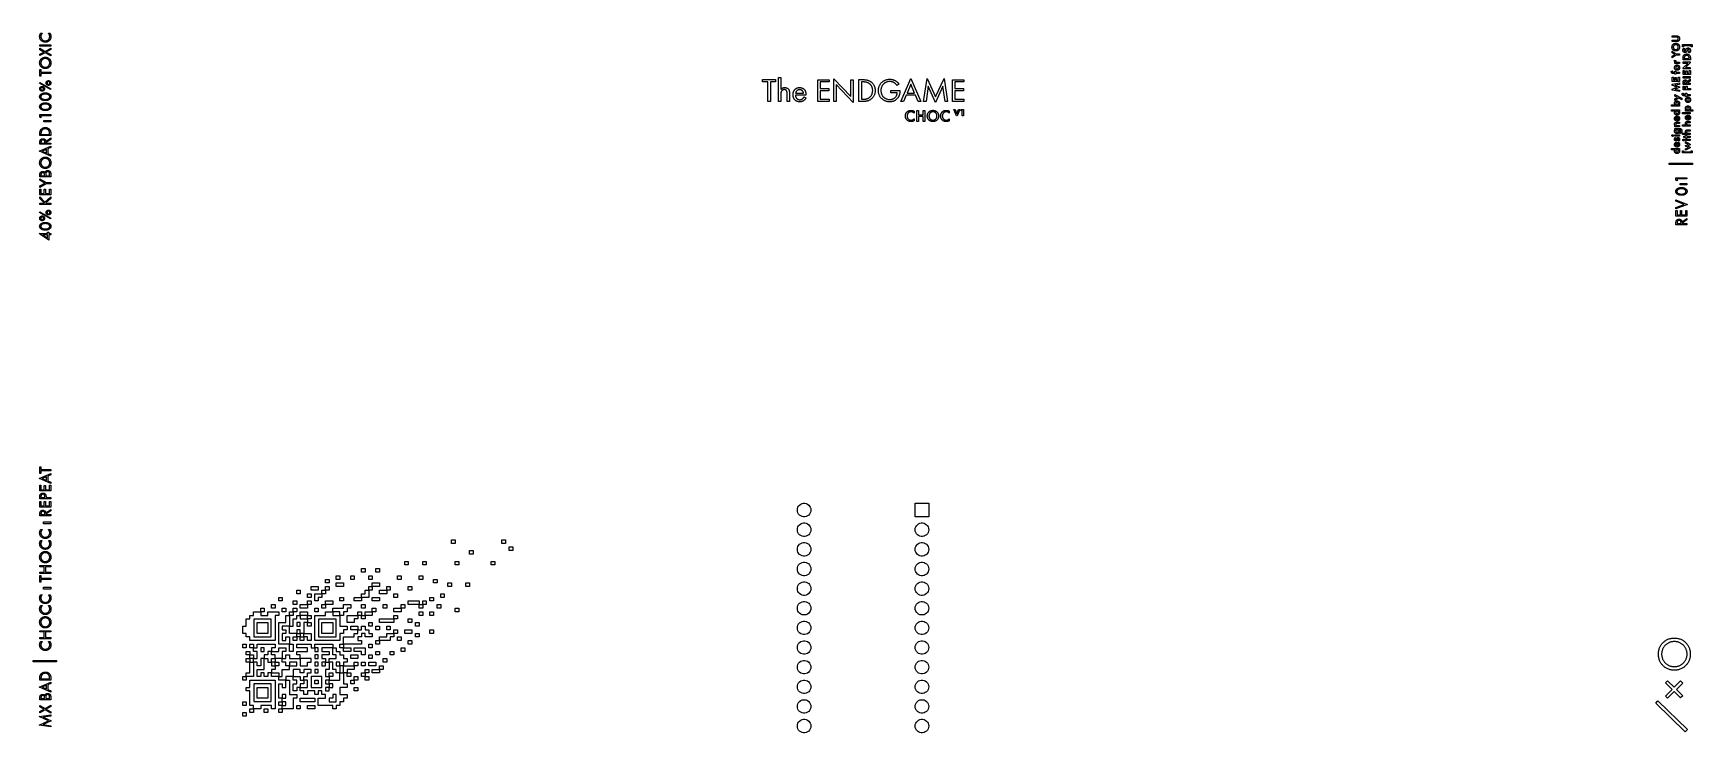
# Model space of a CAD drawing. Extents: x 1.41 to 9.86, y -5.67 to -2.11.
import ezdxf

# ---------------------------------------------------------------- set-up
doc = ezdxf.new("R2010")
doc.units = 0
doc.header["$MEASUREMENT"] = 0
doc.layers.add('BLACK', color=7, linetype='CONTINUOUS')

msp = doc.modelspace()

# ---------------------------------------------------------------- linework, layer by layer
at = {"layer": 'BLACK', "linetype": 'CONTINUOUS'}
for p, q in [((1.44437, -2.11435), (1.44475, -2.11323)), ((1.44475, -2.11323), (1.4452, -2.11208)), ((1.44475, -2.11323), (1.44475, -2.11323)), ((1.44475, -2.11323), (1.44475, -2.11323)), ((1.4452, -2.11208), (1.44573, -2.1109)), ((1.4452, -2.11208), (1.4452, -2.11208)), ((1.4452, -2.11208), (1.4452, -2.11208)), ((1.44573, -2.1109), (1.44634, -2.1097)), ((1.44573, -2.1109), (1.44573, -2.1109)), ((1.44573, -2.1109), (1.44573, -2.1109)), ((1.44634, -2.1097), (1.44705, -2.10848)), ((1.44634, -2.1097), (1.44634, -2.1097)), ((1.44634, -2.1097), (1.44634, -2.1097)), ((1.44705, -2.10848), (1.44744, -2.10786)), ((1.44705, -2.10848), (1.44705, -2.10848)), ((1.44705, -2.10848), (1.44705, -2.10848)), ((1.44744, -2.10786), (1.44786, -2.10724)), ((1.44744, -2.10786), (1.44744, -2.10786)), ((1.44786, -2.10724), (1.4483, -2.10662)), ((1.44786, -2.10724), (1.44786, -2.10724)), ((1.4483, -2.10662), (1.44876, -2.106)), ((1.4483, -2.10662), (1.4483, -2.10662)), ((1.44876, -2.106), (1.44876, -2.106)), ((1.44876, -2.106), (1.44876, -2.106)), ((1.44876, -2.106), (1.44877, -2.106)), ((1.44877, -2.106), (1.44877, -2.106)), ((1.44877, -2.106), (1.44877, -2.106)), ((1.44877, -2.106), (1.44877, -2.106)), ((1.44877, -2.106), (1.45613, -2.106)), ((1.45127, -2.11294), (1.45101, -2.1135)), ((1.45151, -2.11242), (1.45127, -2.11294)), ((1.45177, -2.11191), (1.45151, -2.11242)), ((1.45151, -2.11242), (1.45151, -2.11242)), ((1.45205, -2.1114), (1.45177, -2.11191)), ((1.45234, -2.1109), (1.45205, -2.1114)), ((1.45205, -2.1114), (1.45205, -2.1114)), ((1.45265, -2.1104), (1.45234, -2.1109)), ((1.45234, -2.1109), (1.45234, -2.1109)), ((1.45297, -2.10991), (1.45265, -2.1104)), ((1.45265, -2.1104), (1.45265, -2.1104)), ((1.45329, -2.10944), (1.45297, -2.10991)), ((1.45297, -2.10991), (1.45297, -2.10991)), ((1.45363, -2.10897), (1.45329, -2.10944)), ((1.45397, -2.10851), (1.45363, -2.10897)), ((1.45432, -2.10807), (1.45397, -2.10851)), ((1.45467, -2.10764), (1.45432, -2.10807)), ((1.45432, -2.10807), (1.45432, -2.10807)), ((1.45502, -2.10722), (1.45467, -2.10764)), ((1.45537, -2.10682), (1.45502, -2.10722)), ((1.45502, -2.10722), (1.45502, -2.10722)), ((1.45572, -2.10644), (1.45537, -2.10682)), ((1.45537, -2.10682), (1.45537, -2.10682)), ((1.45606, -2.10607), (1.45572, -2.10644)), ((1.45572, -2.10644), (1.45572, -2.10644)), ((1.45613, -2.106), (1.45606, -2.10607)), ((1.45606, -2.10607), (1.45606, -2.10607)), ((1.45613, -2.106), (1.4564, -2.10572)), ((1.4564, -2.106), (1.45613, -2.106)), ((1.4564, -2.10572), (1.4564, -2.10572)), ((1.4564, -2.10572), (1.4564, -2.10572)), ((1.4564, -2.10572), (1.45641, -2.10572)), ((1.45641, -2.106), (1.4564, -2.106)), ((1.45641, -2.10572), (1.45641, -2.10572)), ((1.45641, -2.10572), (1.45641, -2.106)), ((1.45641, -2.106), (1.45641, -2.106)), ((1.45641, -2.106), (1.45641, -2.106)), ((1.48807, -2.10628), (1.48765, -2.10586)), ((1.48765, -2.10586), (1.48765, -2.10586)), ((1.48765, -2.10586), (1.48765, -2.10586)), ((1.48765, -2.10586), (1.48765, -2.10586)), ((1.48765, -2.10586), (1.48765, -2.10586)), ((1.48765, -2.10586), (1.48765, -2.10586)), ((1.48765, -2.10586), (1.48766, -2.10586)), ((1.48766, -2.10586), (1.49529, -2.10586)), ((1.48856, -2.10682), (1.48807, -2.10628)), ((1.48857, -2.10682), (1.48856, -2.10682)), ((1.48913, -2.10747), (1.48857, -2.10682)), ((1.48974, -2.10822), (1.48913, -2.10747)), ((1.49005, -2.10864), (1.48974, -2.10822)), ((1.49037, -2.10908), (1.49005, -2.10864)), ((1.49069, -2.10955), (1.49037, -2.10908)), ((1.49037, -2.10908), (1.49037, -2.10908)), ((1.49101, -2.11004), (1.49069, -2.10955)), ((1.49069, -2.10955), (1.49069, -2.10955)), ((1.49133, -2.11056), (1.49101, -2.11004)), ((1.49101, -2.11004), (1.49101, -2.11004)), ((1.49164, -2.1111), (1.49133, -2.11056)), ((1.49133, -2.11056), (1.49133, -2.11056)), ((1.49194, -2.11166), (1.49164, -2.1111)), ((1.49164, -2.1111), (1.49164, -2.1111)), ((1.49224, -2.11225), (1.49194, -2.11166)), ((1.49252, -2.1128), (1.49224, -2.11225)), ((1.49279, -2.11337), (1.49252, -2.1128)), ((1.49529, -2.10586), (1.49529, -2.10586)), ((1.49529, -2.10586), (1.49529, -2.10586)), ((1.49529, -2.10586), (1.49529, -2.10586)), ((1.49529, -2.10586), (1.49529, -2.10586)), ((1.49529, -2.10586), (1.4953, -2.10586)), ((1.4953, -2.10586), (1.4953, -2.10586)), ((1.4953, -2.10586), (1.49609, -2.10701)), ((1.49609, -2.10701), (1.49609, -2.10701)), ((1.49609, -2.10701), (1.49609, -2.10701)), ((1.49609, -2.10701), (1.4968, -2.10816)), ((1.4968, -2.10816), (1.4968, -2.10816)), ((1.4968, -2.10816), (1.4968, -2.10816)), ((1.4968, -2.10816), (1.49745, -2.10932)), ((1.49745, -2.10932), (1.49745, -2.10932)), ((1.49745, -2.10932), (1.49745, -2.10932)), ((1.49745, -2.10932), (1.49802, -2.11048)), ((1.49802, -2.11048), (1.49802, -2.11048)), ((1.49802, -2.11048), (1.49802, -2.11048)), ((1.49802, -2.11048), (1.49852, -2.11162)), ((1.49852, -2.11162), (1.49852, -2.11162)), ((1.49852, -2.11162), (1.49852, -2.11162)), ((1.49852, -2.11162), (1.49896, -2.11276)), ((1.49896, -2.11276), (1.49896, -2.11276)), ((1.49896, -2.11276), (1.49896, -2.11276)), ((1.49896, -2.11276), (1.49934, -2.11389)), ((1.44321, -2.12239), (1.44324, -2.121)), ((1.44325, -2.12394), (1.44321, -2.12239)), ((1.44321, -2.12239), (1.44321, -2.12239)), ((1.44324, -2.121), (1.44328, -2.12021)), ((1.44324, -2.121), (1.44324, -2.121)), ((1.44336, -2.12546), (1.44325, -2.12394)), ((1.44325, -2.12394), (1.44325, -2.12394)), ((1.44325, -2.12394), (1.44325, -2.12394)), ((1.44328, -2.12021), (1.44335, -2.11936)), ((1.44328, -2.12021), (1.44328, -2.12021)), ((1.44335, -2.11936), (1.44346, -2.11845)), ((1.44335, -2.11936), (1.44335, -2.11936)), ((1.44354, -2.12695), (1.44336, -2.12546)), ((1.44336, -2.12546), (1.44336, -2.12546)), ((1.44336, -2.12546), (1.44336, -2.12546)), ((1.44346, -2.11845), (1.44361, -2.11749)), ((1.44346, -2.11845), (1.44346, -2.11845)), ((1.44379, -2.12842), (1.44354, -2.12695)), ((1.44354, -2.12695), (1.44354, -2.12695)), ((1.44354, -2.12695), (1.44354, -2.12695)), ((1.44361, -2.11749), (1.44381, -2.11649)), ((1.44361, -2.11749), (1.44361, -2.11749)), ((1.44411, -2.12985), (1.44379, -2.12842)), ((1.44379, -2.12842), (1.44379, -2.12842)), ((1.44381, -2.11649), (1.44406, -2.11544)), ((1.44381, -2.11649), (1.44381, -2.11649)), ((1.44406, -2.11544), (1.44437, -2.11435)), ((1.44406, -2.11544), (1.44406, -2.11544)), ((1.44406, -2.11544), (1.44406, -2.11544)), ((1.44449, -2.13125), (1.44411, -2.12985)), ((1.44411, -2.12985), (1.44411, -2.12985)), ((1.44411, -2.12985), (1.44411, -2.12985)), ((1.44418, -2.17114), (1.44418, -2.16502)), ((1.44418, -2.16502), (1.44418, -2.16502)), ((1.44418, -2.16502), (1.44418, -2.16502)), ((1.44418, -2.16502), (1.49974, -2.16502)), ((1.44418, -2.17114), (1.44418, -2.17114)), ((1.49974, -2.17114), (1.44418, -2.17114)), ((1.44418, -2.17114), (1.44418, -2.17114)), ((1.44418, -2.18975), (1.44418, -2.1828)), ((1.44418, -2.1828), (1.44418, -2.1828)), ((1.44418, -2.1828), (1.44418, -2.1828)), ((1.44418, -2.1828), (1.44418, -2.1828)), ((1.44418, -2.1828), (1.44418, -2.1828)), ((1.44418, -2.1828), (1.44418, -2.1828)), ((1.44418, -2.1828), (1.44418, -2.1828)), ((1.44418, -2.1828), (1.44418, -2.1828)), ((1.44418, -2.1828), (1.44418, -2.1828)), ((1.44418, -2.1828), (1.44418, -2.1828)), ((1.44418, -2.1828), (1.44418, -2.1828)), ((1.44418, -2.1828), (1.47099, -2.19808)), ((1.46515, -2.20155), (1.44418, -2.18975)), ((1.44418, -2.18975), (1.44418, -2.18975)), ((1.44418, -2.18975), (1.44418, -2.18975)), ((1.44418, -2.18975), (1.44418, -2.18975)), ((1.44418, -2.18975), (1.44418, -2.18975)), ((1.44418, -2.18975), (1.44418, -2.18975)), ((1.44418, -2.18975), (1.44418, -2.18975)), ((1.44437, -2.11435), (1.44437, -2.11435)), ((1.44437, -2.11435), (1.44437, -2.11435)), ((1.44494, -2.13262), (1.44449, -2.13125)), ((1.44449, -2.13125), (1.44449, -2.13125)), ((1.44449, -2.13125), (1.44449, -2.13125)), ((1.44546, -2.13395), (1.44494, -2.13262)), ((1.44494, -2.13262), (1.44494, -2.13262)), ((1.44494, -2.13262), (1.44494, -2.13262)), ((1.44603, -2.13525), (1.44546, -2.13395)), ((1.44546, -2.13395), (1.44546, -2.13395)), ((1.44546, -2.13395), (1.44546, -2.13395)), ((1.44666, -2.1365), (1.44603, -2.13525)), ((1.44603, -2.13525), (1.44603, -2.13525)), ((1.44603, -2.13525), (1.44603, -2.13525)), ((1.44735, -2.13772), (1.44666, -2.1365)), ((1.44666, -2.1365), (1.44666, -2.1365)), ((1.44666, -2.1365), (1.44666, -2.1365)), ((1.4481, -2.1389), (1.44735, -2.13772)), ((1.44735, -2.13772), (1.44735, -2.13772)), ((1.44735, -2.13772), (1.44735, -2.13772)), ((1.4489, -2.14003), (1.4481, -2.1389)), ((1.4481, -2.1389), (1.4481, -2.1389)), ((1.4481, -2.1389), (1.4481, -2.1389)), ((1.44976, -2.14112), (1.4489, -2.14003)), ((1.4489, -2.14003), (1.4489, -2.14003)), ((1.4489, -2.14003), (1.4489, -2.14003)), ((1.44906, -2.12192), (1.44905, -2.12252)), ((1.44905, -2.12252), (1.44905, -2.12252)), ((1.44905, -2.12252), (1.44908, -2.12371)), ((1.44908, -2.12132), (1.44906, -2.12192)), ((1.44906, -2.12192), (1.44906, -2.12192)), ((1.44913, -2.1207), (1.44908, -2.12132)), ((1.44908, -2.12371), (1.44916, -2.12488)), ((1.4492, -2.12009), (1.44913, -2.1207)), ((1.44916, -2.12488), (1.44931, -2.12603)), ((1.44928, -2.11947), (1.4492, -2.12009)), ((1.44938, -2.11886), (1.44928, -2.11947)), ((1.44928, -2.11947), (1.44928, -2.11947)), ((1.44931, -2.12603), (1.44931, -2.12603)), ((1.44931, -2.12603), (1.44951, -2.12715)), ((1.4495, -2.11824), (1.44938, -2.11886)), ((1.44964, -2.11763), (1.4495, -2.11824)), ((1.44951, -2.12715), (1.44951, -2.12715)), ((1.44951, -2.12715), (1.44977, -2.12826)), ((1.44979, -2.11702), (1.44964, -2.11763)), ((1.45066, -2.14216), (1.44976, -2.14112)), ((1.44976, -2.14112), (1.44976, -2.14112)), ((1.44977, -2.12826), (1.45008, -2.12933)), ((1.44995, -2.11641), (1.44979, -2.11702)), ((1.44979, -2.11702), (1.44979, -2.11702)), ((1.45014, -2.11581), (1.44995, -2.11641)), ((1.44995, -2.11641), (1.44995, -2.11641)), ((1.45008, -2.12933), (1.45044, -2.13038)), ((1.45033, -2.11522), (1.45014, -2.11581)), ((1.45014, -2.11581), (1.45014, -2.11581)), ((1.45055, -2.11464), (1.45033, -2.11522)), ((1.45033, -2.11522), (1.45033, -2.11522)), ((1.45044, -2.13038), (1.45085, -2.13141)), ((1.45077, -2.11406), (1.45055, -2.11464)), ((1.45161, -2.14315), (1.45066, -2.14216)), ((1.45066, -2.14216), (1.45066, -2.14216)), ((1.45066, -2.14216), (1.45066, -2.14216)), ((1.45101, -2.1135), (1.45077, -2.11406)), ((1.45085, -2.13141), (1.45085, -2.13141)), ((1.45085, -2.13141), (1.45132, -2.13241)), ((1.45101, -2.1135), (1.45101, -2.1135)), ((1.45132, -2.13241), (1.45182, -2.13337)), ((1.45261, -2.1441), (1.45161, -2.14315)), ((1.45161, -2.14315), (1.45161, -2.14315)), ((1.45182, -2.13337), (1.45238, -2.13431)), ((1.45238, -2.13431), (1.45298, -2.13521)), ((1.45366, -2.14499), (1.45261, -2.1441)), ((1.45261, -2.1441), (1.45261, -2.1441)), ((1.45298, -2.13521), (1.45298, -2.13521)), ((1.45298, -2.13521), (1.45362, -2.13609)), ((1.45362, -2.13609), (1.45362, -2.13609)), ((1.45362, -2.13609), (1.45431, -2.13692)), ((1.45475, -2.14584), (1.45366, -2.14499)), ((1.45366, -2.14499), (1.45366, -2.14499)), ((1.45366, -2.14499), (1.45366, -2.14499)), ((1.45431, -2.13692), (1.45431, -2.13692)), ((1.45431, -2.13692), (1.45503, -2.13773)), ((1.45588, -2.14663), (1.45475, -2.14584)), ((1.45475, -2.14584), (1.45475, -2.14584)), ((1.45475, -2.14584), (1.45475, -2.14584)), ((1.45503, -2.13773), (1.4558, -2.1385)), ((1.4558, -2.1385), (1.4566, -2.13923)), ((1.45705, -2.14736), (1.45588, -2.14663)), ((1.45588, -2.14663), (1.45588, -2.14663)), ((1.45588, -2.14663), (1.45588, -2.14663)), ((1.4566, -2.13923), (1.4566, -2.13923)), ((1.4566, -2.13923), (1.45744, -2.13992)), ((1.45826, -2.14804), (1.45705, -2.14736)), ((1.45705, -2.14736), (1.45705, -2.14736)), ((1.45705, -2.14736), (1.45705, -2.14736)), ((1.45744, -2.13992), (1.45832, -2.14057)), ((1.45951, -2.14866), (1.45826, -2.14804)), ((1.45826, -2.14804), (1.45826, -2.14804)), ((1.45826, -2.14804), (1.45826, -2.14804)), ((1.45832, -2.14057), (1.45832, -2.14057)), ((1.45832, -2.14057), (1.45922, -2.14118)), ((1.45922, -2.14118), (1.45922, -2.14118)), ((1.45922, -2.14118), (1.46016, -2.14175)), ((1.46079, -2.14922), (1.45951, -2.14866)), ((1.45951, -2.14866), (1.45951, -2.14866)), ((1.45951, -2.14866), (1.45951, -2.14866)), ((1.46016, -2.14175), (1.46114, -2.14227)), ((1.4621, -2.14973), (1.46079, -2.14922)), ((1.46079, -2.14922), (1.46079, -2.14922)), ((1.46079, -2.14922), (1.46079, -2.14922)), ((1.46114, -2.14227), (1.46114, -2.14227)), ((1.46114, -2.14227), (1.46214, -2.14275)), ((1.46345, -2.15016), (1.4621, -2.14973)), ((1.4621, -2.14973), (1.4621, -2.14973)), ((1.4621, -2.14973), (1.4621, -2.14973)), ((1.46214, -2.14275), (1.46317, -2.14319)), ((1.46317, -2.14319), (1.46422, -2.14357)), ((1.46483, -2.15054), (1.46345, -2.15016)), ((1.46345, -2.15016), (1.46345, -2.15016)), ((1.46422, -2.14357), (1.46422, -2.14357)), ((1.46422, -2.14357), (1.4653, -2.14392)), ((1.46623, -2.15085), (1.46483, -2.15054)), ((1.46483, -2.15054), (1.46483, -2.15054)), ((1.4653, -2.14392), (1.4653, -2.14392)), ((1.4653, -2.14392), (1.46641, -2.14421)), ((1.46766, -2.1511), (1.46623, -2.15085)), ((1.46623, -2.15085), (1.46623, -2.15085)), ((1.46641, -2.14421), (1.46753, -2.14445)), ((1.46753, -2.14445), (1.46753, -2.14445)), ((1.46753, -2.14445), (1.46868, -2.14464)), ((1.46912, -2.15127), (1.46766, -2.1511)), ((1.46766, -2.1511), (1.46766, -2.1511)), ((1.46766, -2.1511), (1.46766, -2.1511)), ((1.46868, -2.14464), (1.46868, -2.14464)), ((1.46868, -2.14464), (1.46985, -2.14477)), ((1.4706, -2.15138), (1.46912, -2.15127)), ((1.46912, -2.15127), (1.46912, -2.15127)), ((1.46985, -2.14477), (1.47104, -2.14486)), ((1.4721, -2.15142), (1.4706, -2.15138)), ((1.4706, -2.15138), (1.4706, -2.15138)), ((1.4706, -2.15138), (1.4706, -2.15138)), ((1.47099, -2.19808), (1.49974, -2.18197)), ((1.47104, -2.14486), (1.47224, -2.14488)), ((1.4736, -2.15138), (1.4721, -2.15142)), ((1.4721, -2.15142), (1.4721, -2.15142)), ((1.47224, -2.14488), (1.47362, -2.14485)), ((1.47508, -2.15127), (1.4736, -2.15138)), ((1.4736, -2.15138), (1.4736, -2.15138)), ((1.4736, -2.15138), (1.4736, -2.15138)), ((1.47362, -2.14485), (1.47496, -2.14474)), ((1.47496, -2.14474), (1.47626, -2.14457)), ((1.47653, -2.1511), (1.47508, -2.15127)), ((1.47508, -2.15127), (1.47508, -2.15127)), ((1.47626, -2.14457), (1.47752, -2.14434)), ((1.47626, -2.14457), (1.47626, -2.14457)), ((1.47795, -2.15086), (1.47653, -2.1511)), ((1.47653, -2.1511), (1.47653, -2.1511)), ((1.49974, -2.18892), (1.47696, -2.20169)), ((1.47752, -2.14434), (1.47873, -2.14404)), ((1.47752, -2.14434), (1.47752, -2.14434)), ((1.47935, -2.15055), (1.47795, -2.15086)), ((1.47795, -2.15086), (1.47795, -2.15086)), ((1.47873, -2.14404), (1.4799, -2.14369)), ((1.48072, -2.15018), (1.47935, -2.15055)), ((1.47935, -2.15055), (1.47935, -2.15055)), ((1.4799, -2.14369), (1.48102, -2.14328)), ((1.4799, -2.14369), (1.4799, -2.14369)), ((1.48206, -2.14974), (1.48072, -2.15018)), ((1.48072, -2.15018), (1.48072, -2.15018)), ((1.48102, -2.14328), (1.4821, -2.14282)), ((1.48337, -2.14925), (1.48206, -2.14974)), ((1.48206, -2.14974), (1.48206, -2.14974)), ((1.48206, -2.14974), (1.48206, -2.14974)), ((1.4821, -2.14282), (1.48314, -2.1423)), ((1.48314, -2.1423), (1.48413, -2.14174)), ((1.48314, -2.1423), (1.48314, -2.1423)), ((1.48464, -2.14869), (1.48337, -2.14925)), ((1.48337, -2.14925), (1.48337, -2.14925)), ((1.48337, -2.14925), (1.48337, -2.14925)), ((1.48413, -2.14174), (1.48509, -2.14113)), ((1.48413, -2.14174), (1.48413, -2.14174)), ((1.48588, -2.14808), (1.48464, -2.14869)), ((1.48464, -2.14869), (1.48464, -2.14869)), ((1.48464, -2.14869), (1.48464, -2.14869)), ((1.48509, -2.14113), (1.48599, -2.14048)), ((1.48707, -2.1474), (1.48588, -2.14808)), ((1.48588, -2.14808), (1.48588, -2.14808)), ((1.48588, -2.14808), (1.48588, -2.14808)), ((1.48599, -2.14048), (1.48686, -2.13979)), ((1.48599, -2.14048), (1.48599, -2.14048)), ((1.48686, -2.13979), (1.48767, -2.13906)), ((1.48823, -2.14668), (1.48707, -2.1474)), ((1.48707, -2.1474), (1.48707, -2.1474)), ((1.48707, -2.1474), (1.48707, -2.1474)), ((1.48767, -2.13906), (1.48845, -2.1383)), ((1.48935, -2.14589), (1.48823, -2.14668)), ((1.48823, -2.14668), (1.48823, -2.14668)), ((1.48823, -2.14668), (1.48823, -2.14668)), ((1.48845, -2.1383), (1.48918, -2.13751)), ((1.48918, -2.13751), (1.48987, -2.13668)), ((1.49043, -2.14506), (1.48935, -2.14589)), ((1.48935, -2.14589), (1.48935, -2.14589)), ((1.48935, -2.14589), (1.48935, -2.14589)), ((1.48987, -2.13668), (1.49051, -2.13583)), ((1.48987, -2.13668), (1.48987, -2.13668)), ((1.49146, -2.14417), (1.49043, -2.14506)), ((1.49043, -2.14506), (1.49043, -2.14506)), ((1.49043, -2.14506), (1.49043, -2.14506)), ((1.49051, -2.13583), (1.49111, -2.13495)), ((1.49051, -2.13583), (1.49051, -2.13583)), ((1.49111, -2.13495), (1.49167, -2.13405)), ((1.49111, -2.13495), (1.49111, -2.13495)), ((1.49245, -2.14324), (1.49146, -2.14417)), ((1.49146, -2.14417), (1.49146, -2.14417)), ((1.49146, -2.14417), (1.49146, -2.14417)), ((1.49167, -2.13405), (1.49218, -2.13314)), ((1.49218, -2.13314), (1.49265, -2.1322)), ((1.49339, -2.14225), (1.49245, -2.14324)), ((1.49245, -2.14324), (1.49245, -2.14324)), ((1.49265, -2.1322), (1.49345, -2.1303)), ((1.49305, -2.11396), (1.49279, -2.11337)), ((1.49279, -2.11337), (1.49279, -2.11337)), ((1.49329, -2.11456), (1.49305, -2.11396)), ((1.49305, -2.11396), (1.49305, -2.11396)), ((1.49353, -2.11517), (1.49329, -2.11456)), ((1.49329, -2.11456), (1.49329, -2.11456)), ((1.49428, -2.14122), (1.49339, -2.14225)), ((1.49339, -2.14225), (1.49339, -2.14225)), ((1.49339, -2.14225), (1.49339, -2.14225)), ((1.49345, -2.1303), (1.49407, -2.12835)), ((1.49374, -2.11579), (1.49353, -2.11517)), ((1.49353, -2.11517), (1.49353, -2.11517)), ((1.49394, -2.11643), (1.49374, -2.11579)), ((1.49374, -2.11579), (1.49374, -2.11579)), ((1.49413, -2.11707), (1.49394, -2.11643)), ((1.49407, -2.12835), (1.49452, -2.1264)), ((1.4943, -2.11773), (1.49413, -2.11707)), ((1.49413, -2.11707), (1.49413, -2.11707)), ((1.49512, -2.14015), (1.49428, -2.14122)), ((1.49428, -2.14122), (1.49428, -2.14122)), ((1.49444, -2.11839), (1.4943, -2.11773)), ((1.49457, -2.11907), (1.49444, -2.11839)), ((1.49452, -2.1264), (1.49479, -2.12445)), ((1.49468, -2.11975), (1.49457, -2.11907)), ((1.49476, -2.12043), (1.49468, -2.11975)), ((1.49468, -2.11975), (1.49468, -2.11975)), ((1.49482, -2.12113), (1.49476, -2.12043)), ((1.49479, -2.12445), (1.49488, -2.12252)), ((1.49486, -2.12182), (1.49482, -2.12113)), ((1.49488, -2.12252), (1.49486, -2.12182)), ((1.49486, -2.12182), (1.49486, -2.12182)), ((1.49591, -2.13902), (1.49512, -2.14015)), ((1.49512, -2.14015), (1.49512, -2.14015)), ((1.49512, -2.14015), (1.49512, -2.14015)), ((1.49664, -2.13786), (1.49591, -2.13902)), ((1.49591, -2.13902), (1.49591, -2.13902)), ((1.49591, -2.13902), (1.49591, -2.13902)), ((1.49732, -2.13666), (1.49664, -2.13786)), ((1.49664, -2.13786), (1.49664, -2.13786)), ((1.49664, -2.13786), (1.49664, -2.13786)), ((1.49794, -2.13541), (1.49732, -2.13666)), ((1.49732, -2.13666), (1.49732, -2.13666)), ((1.49732, -2.13666), (1.49732, -2.13666)), ((1.49851, -2.13413), (1.49794, -2.13541)), ((1.49794, -2.13541), (1.49794, -2.13541)), ((1.49794, -2.13541), (1.49794, -2.13541)), ((1.49901, -2.13281), (1.49851, -2.13413)), ((1.49851, -2.13413), (1.49851, -2.13413)), ((1.49851, -2.13413), (1.49851, -2.13413)), ((1.49945, -2.13145), (1.49901, -2.13281)), ((1.49901, -2.13281), (1.49901, -2.13281)), ((1.49901, -2.13281), (1.49901, -2.13281)), ((1.49934, -2.11389), (1.49934, -2.11389)), ((1.49934, -2.11389), (1.49934, -2.11389)), ((1.49934, -2.11389), (1.49967, -2.11499)), ((1.49983, -2.13007), (1.49945, -2.13145)), ((1.49945, -2.13145), (1.49945, -2.13145)), ((1.49945, -2.13145), (1.49945, -2.13145)), ((1.49967, -2.11499), (1.49967, -2.11499)), ((1.49967, -2.11499), (1.49994, -2.11607)), ((1.49974, -2.16502), (1.49974, -2.16502)), ((1.49974, -2.16502), (1.49974, -2.16502)), ((1.49974, -2.16502), (1.49974, -2.17114)), ((1.49974, -2.17114), (1.49974, -2.17114)), ((1.49974, -2.17114), (1.49974, -2.17114)), ((1.49974, -2.18197), (1.49974, -2.18197)), ((1.49974, -2.18197), (1.49974, -2.18197)), ((1.49974, -2.18197), (1.49974, -2.18197)), ((1.49974, -2.18197), (1.49974, -2.18197)), ((1.49974, -2.18197), (1.49974, -2.18197)), ((1.49974, -2.18197), (1.49974, -2.18197)), ((1.49974, -2.18197), (1.49974, -2.18197)), ((1.49974, -2.18197), (1.49974, -2.18891)), ((1.49974, -2.18197), (1.49974, -2.18197)), ((1.49974, -2.18197), (1.49974, -2.18197)), ((1.49974, -2.18197), (1.49974, -2.18197)), ((1.49974, -2.18891), (1.49974, -2.18891)), ((1.49974, -2.18891), (1.49974, -2.18891)), ((1.49974, -2.18891), (1.49974, -2.18891)), ((1.49974, -2.18891), (1.49974, -2.18891)), ((1.49974, -2.18891), (1.49974, -2.18892)), ((1.49974, -2.18892), (1.49974, -2.18892)), ((1.50014, -2.12864), (1.49983, -2.13007)), ((1.49983, -2.13007), (1.49983, -2.13007)), ((1.49994, -2.11607), (1.49994, -2.11607)), ((1.49994, -2.11607), (1.49994, -2.11607)), ((1.49994, -2.11607), (1.50017, -2.11713)), ((1.50039, -2.12719), (1.50014, -2.12864)), ((1.50014, -2.12864), (1.50014, -2.12864)), ((1.50017, -2.11713), (1.50017, -2.11713)), ((1.50017, -2.11713), (1.50035, -2.11815)), ((1.50035, -2.11815), (1.50035, -2.11815)), ((1.50035, -2.11815), (1.50049, -2.11914)), ((1.50057, -2.12571), (1.50039, -2.12719)), ((1.50039, -2.12719), (1.50039, -2.12719)), ((1.50049, -2.11914), (1.50049, -2.11914)), ((1.50049, -2.11914), (1.50059, -2.12009)), ((1.50068, -2.1242), (1.50057, -2.12571)), ((1.50057, -2.12571), (1.50057, -2.12571)), ((1.50059, -2.12009), (1.50059, -2.12009)), ((1.50059, -2.12009), (1.50066, -2.121)), ((1.50066, -2.121), (1.50066, -2.121)), ((1.50066, -2.121), (1.50071, -2.12266)), ((1.50071, -2.12266), (1.50068, -2.1242)), ((1.50068, -2.1242), (1.50068, -2.1242)), ((1.50068, -2.1242), (1.50068, -2.1242)), ((1.50071, -2.12266), (1.50071, -2.12266)), ((1.50071, -2.12266), (1.50071, -2.12266)), ((9.75726, -2.17655), (9.75728, -2.17547)), ((9.75726, -2.17669), (9.75726, -2.17655)), ((9.75726, -2.17655), (9.75726, -2.17655)), ((9.75728, -2.17764), (9.75726, -2.17669)), ((9.75726, -2.17669), (9.75726, -2.17669)), ((9.75728, -2.17547), (9.75735, -2.17441)), ((9.75728, -2.17547), (9.75728, -2.17547)), ((9.75735, -2.1787), (9.75728, -2.17764)), ((9.75728, -2.17764), (9.75728, -2.17764)), ((9.75735, -2.17441), (9.75747, -2.17337)), ((9.75735, -2.17441), (9.75735, -2.17441)), ((9.75735, -2.17441), (9.75735, -2.17441)), ((9.75747, -2.17974), (9.75735, -2.1787)), ((9.75735, -2.1787), (9.75735, -2.1787)), ((9.75735, -2.1787), (9.75735, -2.1787)), ((9.75747, -2.17337), (9.75763, -2.17236)), ((9.75747, -2.17337), (9.75747, -2.17337)), ((9.75763, -2.18075), (9.75747, -2.17974)), ((9.75747, -2.17974), (9.75747, -2.17974)), ((9.75763, -2.17235), (9.75783, -2.17136)), ((9.75763, -2.17236), (9.75763, -2.17235)), ((9.75784, -2.18174), (9.75763, -2.18075)), ((9.75763, -2.18075), (9.75763, -2.18075)), ((9.75783, -2.17136), (9.75808, -2.1704)), ((9.75783, -2.17136), (9.75783, -2.17136)), ((9.75809, -2.18271), (9.75784, -2.18174)), ((9.75784, -2.18174), (9.75784, -2.18174)), ((9.75784, -2.18174), (9.75784, -2.18174)), ((9.75808, -2.1704), (9.75837, -2.16946)), ((9.75808, -2.1704), (9.75808, -2.1704)), ((9.75809, -2.12614), (9.75809, -2.11891)), ((9.75809, -2.11891), (9.75809, -2.11891)), ((9.75809, -2.11891), (9.75809, -2.11891)), ((9.75809, -2.11891), (9.78073, -2.11891)), ((9.78143, -2.12614), (9.75809, -2.12614)), ((9.75809, -2.12614), (9.75809, -2.12614)), ((9.75809, -2.12614), (9.75809, -2.12614)), ((9.75809, -2.14864), (9.75809, -2.14141)), ((9.75809, -2.14141), (9.75809, -2.14141)), ((9.75809, -2.14141), (9.75809, -2.14141)), ((9.75809, -2.14141), (9.78143, -2.14141)), ((9.78073, -2.14864), (9.75809, -2.14864)), ((9.75809, -2.14864), (9.75809, -2.14864)), ((9.75809, -2.14864), (9.75809, -2.14864)), ((9.75838, -2.18364), (9.75809, -2.18271)), ((9.75809, -2.18271), (9.75809, -2.18271)), ((9.75809, -2.18271), (9.75809, -2.18271)), ((9.75837, -2.16946), (9.7587, -2.16855)), ((9.75837, -2.16946), (9.75837, -2.16946)), ((9.75837, -2.16946), (9.75837, -2.16946)), ((9.75871, -2.18456), (9.75838, -2.18364)), ((9.75838, -2.18364), (9.75838, -2.18364)), ((9.75838, -2.18364), (9.75838, -2.18364)), ((9.7587, -2.16855), (9.75906, -2.16766)), ((9.7587, -2.16855), (9.7587, -2.16855)), ((9.7587, -2.16855), (9.7587, -2.16855)), ((9.75909, -2.18544), (9.75871, -2.18456)), ((9.75871, -2.18456), (9.75871, -2.18456)), ((9.75871, -2.18456), (9.75871, -2.18456)), ((9.75906, -2.16766), (9.75907, -2.16766)), ((9.75907, -2.16766), (9.75947, -2.16681)), ((9.75907, -2.16766), (9.75907, -2.16766)), ((9.7595, -2.1863), (9.75909, -2.18544)), ((9.75909, -2.18544), (9.75909, -2.18544)), ((9.75909, -2.18544), (9.75909, -2.18544)), ((9.75947, -2.16681), (9.75992, -2.16598)), ((9.75947, -2.16681), (9.75947, -2.16681)), ((9.75947, -2.16681), (9.75947, -2.16681)), ((9.75995, -2.18712), (9.7595, -2.1863)), ((9.7595, -2.1863), (9.7595, -2.1863)), ((9.7595, -2.1863), (9.7595, -2.1863)), ((9.75992, -2.16598), (9.76041, -2.16518)), ((9.75992, -2.16598), (9.75992, -2.16598)), ((9.75992, -2.16598), (9.75992, -2.16598)), ((9.76044, -2.18792), (9.75995, -2.18712)), ((9.75995, -2.18712), (9.75995, -2.18712)), ((9.75995, -2.18712), (9.75995, -2.18712)), ((9.76041, -2.16518), (9.76093, -2.16442)), ((9.76041, -2.16518), (9.76041, -2.16518)), ((9.76041, -2.16518), (9.76041, -2.16518)), ((9.76097, -2.18869), (9.76044, -2.18792)), ((9.76044, -2.18792), (9.76044, -2.18792)), ((9.76044, -2.18792), (9.76044, -2.18792)), ((9.76093, -2.16442), (9.76149, -2.16368)), ((9.76093, -2.16442), (9.76093, -2.16442)), ((9.76093, -2.16442), (9.76093, -2.16442)), ((9.76153, -2.18942), (9.76097, -2.18869)), ((9.76097, -2.18869), (9.76097, -2.18869)), ((9.76149, -2.16368), (9.76208, -2.16298)), ((9.76149, -2.16368), (9.76149, -2.16368)), ((9.76213, -2.19012), (9.76153, -2.18942)), ((9.76153, -2.18942), (9.76153, -2.18942)), ((9.76153, -2.18942), (9.76153, -2.18942)), ((9.76208, -2.16298), (9.76271, -2.16231)), ((9.76208, -2.16298), (9.76208, -2.16298)), ((9.76276, -2.19079), (9.76213, -2.19012)), ((9.76213, -2.19012), (9.76213, -2.19012)), ((9.76271, -2.16231), (9.76337, -2.16168)), ((9.76271, -2.16231), (9.76271, -2.16231)), ((9.76343, -2.19142), (9.76276, -2.19079)), ((9.76276, -2.19079), (9.76276, -2.19079)), ((9.76337, -2.16168), (9.76406, -2.16108)), ((9.76337, -2.16168), (9.76337, -2.16168)), ((9.76337, -2.16168), (9.76337, -2.16168)), ((9.76412, -2.19202), (9.76343, -2.19142)), ((9.76343, -2.19142), (9.76343, -2.19142)), ((9.76394, -2.17602), (9.76393, -2.17669)), ((9.76393, -2.17669), (9.76393, -2.17669)), ((9.76393, -2.17669), (9.76394, -2.17736)), ((9.76399, -2.17536), (9.76394, -2.17602)), ((9.76394, -2.17736), (9.76399, -2.17802)), ((9.76406, -2.17472), (9.76399, -2.17536)), ((9.76399, -2.17536), (9.76399, -2.17536)), ((9.76399, -2.17802), (9.76406, -2.17867)), ((9.76406, -2.16108), (9.76479, -2.16052)), ((9.76406, -2.16108), (9.76406, -2.16108)), ((9.76406, -2.16108), (9.76406, -2.16108)), ((9.76417, -2.17409), (9.76406, -2.17472)), ((9.76406, -2.17472), (9.76406, -2.17472)), ((9.76406, -2.17867), (9.76406, -2.17867)), ((9.76406, -2.17867), (9.76417, -2.1793)), ((9.76485, -2.19259), (9.76412, -2.19202)), ((9.76412, -2.19202), (9.76412, -2.19202)), ((9.76412, -2.19202), (9.76412, -2.19202)), ((9.7643, -2.17347), (9.76417, -2.17409)), ((9.76417, -2.1793), (9.76417, -2.1793)), ((9.76417, -2.1793), (9.7643, -2.17991)), ((9.76446, -2.17287), (9.7643, -2.17347)), ((9.7643, -2.17347), (9.7643, -2.17347)), ((9.7643, -2.17991), (9.76446, -2.18051)), ((9.76465, -2.17228), (9.76446, -2.17287)), ((9.76446, -2.17287), (9.76446, -2.17287)), ((9.76446, -2.18051), (9.76446, -2.18051)), ((9.76446, -2.18051), (9.76465, -2.1811)), ((9.76487, -2.17171), (9.76465, -2.17228)), ((9.76465, -2.1811), (9.76487, -2.18167)), ((9.76479, -2.16052), (9.76555, -2.15999)), ((9.76479, -2.16052), (9.76479, -2.16052)), ((9.76479, -2.16052), (9.76479, -2.16052)), ((9.76561, -2.19311), (9.76485, -2.19259)), ((9.76485, -2.19259), (9.76485, -2.19259)), ((9.76485, -2.19259), (9.76485, -2.19259)), ((9.76511, -2.17116), (9.76487, -2.17171)), ((9.76487, -2.18167), (9.76511, -2.18222)), ((9.76538, -2.17062), (9.76511, -2.17116)), ((9.76511, -2.18222), (9.76538, -2.18276)), ((9.76567, -2.17011), (9.76538, -2.17062)), ((9.76538, -2.17062), (9.76538, -2.17062)), ((9.76538, -2.18276), (9.76567, -2.18328)), ((9.76555, -2.15999), (9.76633, -2.1595)), ((9.76555, -2.15999), (9.76555, -2.15999)), ((9.76555, -2.15999), (9.76555, -2.15999)), ((9.76639, -2.1936), (9.76561, -2.19311)), ((9.76561, -2.19311), (9.76561, -2.19311)), ((9.76599, -2.16961), (9.76567, -2.17011)), ((9.76567, -2.18328), (9.76567, -2.18328)), ((9.76567, -2.18328), (9.76599, -2.18378)), ((9.76634, -2.16913), (9.76599, -2.16961)), ((9.76599, -2.18378), (9.76634, -2.18426)), ((9.76633, -2.1595), (9.76715, -2.15905)), ((9.76633, -2.1595), (9.76633, -2.1595)), ((9.76633, -2.1595), (9.76633, -2.1595)), ((9.7667, -2.16867), (9.76634, -2.16913)), ((9.76634, -2.16913), (9.76634, -2.16913)), ((9.76634, -2.18426), (9.7667, -2.18472)), ((9.76721, -2.19405), (9.76639, -2.1936)), ((9.76639, -2.1936), (9.76639, -2.1936)), ((9.76709, -2.16822), (9.7667, -2.16867)), ((9.7667, -2.18472), (9.7667, -2.18472)), ((9.7667, -2.18472), (9.76709, -2.18516)), ((9.7675, -2.1678), (9.76709, -2.16822)), ((9.76709, -2.16822), (9.76709, -2.16822)), ((9.76709, -2.18516), (9.76709, -2.18516)), ((9.76709, -2.18516), (9.7675, -2.18558)), ((9.76715, -2.15905), (9.76799, -2.15864)), ((9.76715, -2.15905), (9.76715, -2.15905)), ((9.76715, -2.15905), (9.76715, -2.15905)), ((9.76805, -2.19446), (9.76721, -2.19405)), ((9.76721, -2.19405), (9.76721, -2.19405)), ((9.76721, -2.19405), (9.76721, -2.19405)), ((9.76794, -2.1674), (9.7675, -2.1678)), ((9.7675, -2.18558), (9.76794, -2.18598)), ((9.76839, -2.16703), (9.76794, -2.1674)), ((9.76794, -2.1674), (9.76794, -2.1674)), ((9.76794, -2.18598), (9.76794, -2.18598)), ((9.76794, -2.18598), (9.76839, -2.18636)), ((9.76799, -2.15864), (9.76886, -2.15827)), ((9.76799, -2.15864), (9.76799, -2.15864)), ((9.76799, -2.15864), (9.76799, -2.15864)), ((9.76892, -2.19484), (9.76805, -2.19446)), ((9.76805, -2.19446), (9.76805, -2.19446)), ((9.76805, -2.19446), (9.76805, -2.19446)), ((9.76887, -2.16667), (9.76839, -2.16703)), ((9.76839, -2.18636), (9.76839, -2.18636)), ((9.76839, -2.18636), (9.76887, -2.18671)), ((9.76886, -2.15827), (9.76976, -2.15794)), ((9.76886, -2.15827), (9.76886, -2.15827)), ((9.76886, -2.15827), (9.76886, -2.15827)), ((9.76937, -2.16634), (9.76887, -2.16667)), ((9.76887, -2.16667), (9.76887, -2.16667)), ((9.76887, -2.18671), (9.76887, -2.18671)), ((9.76887, -2.18671), (9.76937, -2.18704)), ((9.76981, -2.19517), (9.76892, -2.19484)), ((9.76892, -2.19484), (9.76892, -2.19484)), ((9.76892, -2.19484), (9.76892, -2.19484)), ((9.76988, -2.16603), (9.76937, -2.16634)), ((9.76937, -2.16634), (9.76937, -2.16634)), ((9.76937, -2.18704), (9.76988, -2.18735)), ((9.76976, -2.15794), (9.77068, -2.15765)), ((9.76976, -2.15794), (9.76976, -2.15794)), ((9.76976, -2.15794), (9.76976, -2.15794)), ((9.77073, -2.19546), (9.76981, -2.19517)), ((9.76981, -2.19517), (9.76981, -2.19517)), ((9.76981, -2.19517), (9.76981, -2.19517)), ((9.77042, -2.16574), (9.76988, -2.16603)), ((9.76988, -2.18735), (9.77042, -2.18764)), ((9.77097, -2.16548), (9.77042, -2.16574)), ((9.77042, -2.16574), (9.77042, -2.16574)), ((9.77042, -2.18764), (9.77042, -2.18764)), ((9.77042, -2.18764), (9.77097, -2.1879)), ((9.77068, -2.15765), (9.77163, -2.1574)), ((9.77068, -2.15765), (9.77068, -2.15765)), ((9.77167, -2.1957), (9.77073, -2.19546)), ((9.77073, -2.19546), (9.77073, -2.19546)), ((9.77154, -2.16525), (9.77097, -2.16548)), ((9.77097, -2.1879), (9.77154, -2.18814)), ((9.77213, -2.16504), (9.77154, -2.16525)), ((9.77154, -2.18814), (9.77213, -2.18835)), ((9.77163, -2.1574), (9.7726, -2.1572)), ((9.77163, -2.1574), (9.77163, -2.1574)), ((9.77163, -2.1574), (9.77163, -2.1574)), ((9.77264, -2.19591), (9.77167, -2.1957)), ((9.77167, -2.1957), (9.77167, -2.1957)), ((9.77167, -2.1957), (9.77167, -2.1957)), ((9.77274, -2.16485), (9.77213, -2.16504)), ((9.77213, -2.16504), (9.77213, -2.16504)), ((9.77213, -2.18835), (9.77213, -2.18835)), ((9.77213, -2.18835), (9.77274, -2.18853)), ((9.7726, -2.1572), (9.77359, -2.15704)), ((9.7726, -2.1572), (9.7726, -2.1572)), ((9.77363, -2.19607), (9.77264, -2.19591)), ((9.77264, -2.19591), (9.77264, -2.19591)), ((9.77336, -2.1647), (9.77274, -2.16485)), ((9.77274, -2.16485), (9.77274, -2.16485)), ((9.77274, -2.18853), (9.77274, -2.18853)), ((9.77274, -2.18853), (9.77336, -2.18869)), ((9.774, -2.16457), (9.77336, -2.1647)), ((9.77336, -2.1647), (9.77336, -2.1647)), ((9.77336, -2.18869), (9.77336, -2.18869)), ((9.77336, -2.18869), (9.774, -2.18882)), ((9.77359, -2.15704), (9.77461, -2.15692)), ((9.77359, -2.15704), (9.77359, -2.15704)), ((9.77463, -2.19618), (9.77363, -2.19607)), ((9.77363, -2.19607), (9.77363, -2.19607)), ((9.77466, -2.16447), (9.774, -2.16457)), ((9.774, -2.16457), (9.774, -2.16457)), ((9.774, -2.18882), (9.774, -2.18882)), ((9.774, -2.18882), (9.77466, -2.18892)), ((9.77461, -2.15692), (9.77565, -2.15685)), ((9.77461, -2.15692), (9.77461, -2.15692)), ((9.77461, -2.15692), (9.77461, -2.15692)), ((9.77566, -2.19625), (9.77463, -2.19618)), ((9.77463, -2.19618), (9.77463, -2.19618)), ((9.77463, -2.19618), (9.77463, -2.19618)), ((9.77533, -2.16439), (9.77466, -2.16447)), ((9.77466, -2.16447), (9.77466, -2.16447)), ((9.77466, -2.18892), (9.77466, -2.18892)), ((9.77466, -2.18892), (9.77533, -2.18899)), ((9.77601, -2.16435), (9.77533, -2.16439)), ((9.77533, -2.18899), (9.77601, -2.18904)), ((9.77565, -2.15685), (9.77671, -2.15683)), ((9.77565, -2.15685), (9.77565, -2.15685)), ((9.77671, -2.19628), (9.77566, -2.19625)), ((9.77566, -2.19625), (9.77566, -2.19625)), ((9.77566, -2.19625), (9.77566, -2.19625)), ((9.77671, -2.16433), (9.77601, -2.16435)), ((9.77601, -2.18904), (9.77671, -2.18905)), ((9.77671, -2.15683), (9.77671, -2.15683)), ((9.77671, -2.15683), (9.77775, -2.15685)), ((9.7774, -2.16435), (9.77671, -2.16433)), ((9.77671, -2.18905), (9.7774, -2.18904)), ((9.77775, -2.19625), (9.77671, -2.19628)), ((9.77671, -2.19628), (9.77671, -2.19628)), ((9.77808, -2.16439), (9.7774, -2.16435)), ((9.7774, -2.18904), (9.77808, -2.18899)), ((9.77775, -2.15685), (9.77775, -2.15685)), ((9.77775, -2.15685), (9.77878, -2.15692)), ((9.77878, -2.19618), (9.77775, -2.19625)), ((9.77775, -2.19625), (9.77775, -2.19625)), ((9.77875, -2.16447), (9.77808, -2.16439)), ((9.77808, -2.18899), (9.77875, -2.18892)), ((9.77941, -2.16457), (9.77875, -2.16447)), ((9.77875, -2.16447), (9.77875, -2.16447)), ((9.77875, -2.18892), (9.77941, -2.18882)), ((9.77875, -2.18892), (9.77875, -2.18892)), ((9.77878, -2.15692), (9.77878, -2.15692)), ((9.77878, -2.15692), (9.77878, -2.15692)), ((9.77878, -2.15692), (9.77978, -2.15704)), ((9.77978, -2.19607), (9.77878, -2.19618)), ((9.77878, -2.19618), (9.77878, -2.19618)), ((9.77878, -2.19618), (9.77878, -2.19618)), ((9.78005, -2.1647), (9.77941, -2.16457)), ((9.77941, -2.16457), (9.77941, -2.16457)), ((9.77941, -2.18882), (9.78005, -2.18869)), ((9.77941, -2.18882), (9.77941, -2.18882)), ((9.77978, -2.15704), (9.77978, -2.15704)), ((9.77978, -2.15704), (9.78077, -2.1572)), ((9.78077, -2.19591), (9.77978, -2.19607)), ((9.77978, -2.19607), (9.77978, -2.19607)), ((9.78067, -2.16485), (9.78005, -2.1647)), ((9.78005, -2.1647), (9.78005, -2.1647)), ((9.78005, -2.18869), (9.78067, -2.18853)), ((9.78005, -2.18869), (9.78005, -2.18869)), ((9.78128, -2.16504), (9.78067, -2.16485)), ((9.78067, -2.18853), (9.78128, -2.18835)), ((9.78067, -2.18853), (9.78067, -2.18853)), ((9.78073, -2.11891), (9.78139, -2.11892)), ((9.78139, -2.14863), (9.78073, -2.14864)), ((9.78077, -2.1572), (9.78077, -2.1572)), ((9.78077, -2.1572), (9.78173, -2.1574)), ((9.78173, -2.1957), (9.78077, -2.19591)), ((9.78077, -2.19591), (9.78077, -2.19591)), ((9.78187, -2.16525), (9.78128, -2.16504)), ((9.78128, -2.16504), (9.78128, -2.16504)), ((9.78128, -2.18835), (9.78187, -2.18814)), ((9.78128, -2.18835), (9.78128, -2.18835)), ((9.78139, -2.11892), (9.78139, -2.11892)), ((9.78139, -2.11892), (9.78204, -2.11894)), ((9.78204, -2.14861), (9.78139, -2.14863)), ((9.78139, -2.14863), (9.78139, -2.14863)), ((9.7817, -2.12614), (9.78143, -2.12614)), ((9.78143, -2.14141), (9.78194, -2.1414)), ((9.78196, -2.12615), (9.7817, -2.12614)), ((9.78173, -2.1574), (9.78173, -2.1574)), ((9.78173, -2.1574), (9.78173, -2.1574)), ((9.78173, -2.1574), (9.78266, -2.15765)), ((9.78266, -2.19546), (9.78173, -2.1957)), ((9.78173, -2.1957), (9.78173, -2.1957)), ((9.78244, -2.16548), (9.78187, -2.16525)), ((9.78187, -2.18814), (9.78244, -2.1879)), ((9.78194, -2.1414), (9.78242, -2.14137)), ((9.78222, -2.12616), (9.78196, -2.12615)), ((9.78204, -2.11894), (9.78204, -2.11894)), ((9.78204, -2.11894), (9.7827, -2.11898)), ((9.7827, -2.14857), (9.78204, -2.14861)), ((9.78204, -2.14861), (9.78204, -2.14861)), ((9.78246, -2.12618), (9.78222, -2.12616)), ((9.78242, -2.14137), (9.78289, -2.14132)), ((9.78299, -2.16574), (9.78244, -2.16548)), ((9.78244, -2.1879), (9.78299, -2.18764)), ((9.78271, -2.1262), (9.78246, -2.12618)), ((9.78266, -2.15765), (9.78267, -2.15765)), ((9.78267, -2.19546), (9.78266, -2.19546)), ((9.78267, -2.15765), (9.78358, -2.15794)), ((9.78358, -2.19517), (9.78267, -2.19546)), ((9.7827, -2.11898), (9.7827, -2.11898)), ((9.7827, -2.11898), (9.78335, -2.11903)), ((9.78335, -2.14852), (9.7827, -2.14857)), ((9.7827, -2.14857), (9.7827, -2.14857)), ((9.78294, -2.12623), (9.78271, -2.1262)), ((9.78289, -2.14132), (9.78333, -2.14125)), ((9.78289, -2.14132), (9.78289, -2.14132)), ((9.78339, -2.1263), (9.78294, -2.12623)), ((9.78294, -2.12623), (9.78294, -2.12623)), ((9.78353, -2.16603), (9.78299, -2.16574)), ((9.78299, -2.16574), (9.78299, -2.16574)), ((9.78299, -2.18764), (9.78353, -2.18735)), ((9.78299, -2.18764), (9.78299, -2.18764)), ((9.78333, -2.14125), (9.78375, -2.14116)), ((9.78333, -2.14125), (9.78333, -2.14125)), ((9.78335, -2.11903), (9.78335, -2.11903)), ((9.78335, -2.11903), (9.784, -2.11911)), ((9.784, -2.14844), (9.78335, -2.14852)), ((9.78335, -2.14852), (9.78335, -2.14852)), ((9.78381, -2.12639), (9.78339, -2.1263)), ((9.78339, -2.1263), (9.78339, -2.1263)), ((9.78404, -2.16634), (9.78353, -2.16603)), ((9.78353, -2.16603), (9.78353, -2.16603)), ((9.78353, -2.18735), (9.78404, -2.18704)), ((9.78358, -2.15794), (9.78358, -2.15794)), ((9.78358, -2.15794), (9.78358, -2.15794)), ((9.78358, -2.15794), (9.78447, -2.15827)), ((9.78447, -2.19484), (9.78358, -2.19517)), ((9.78358, -2.19517), (9.78358, -2.19517)), ((9.78358, -2.19517), (9.78358, -2.19517)), ((9.78375, -2.14116), (9.78415, -2.14106)), ((9.78375, -2.14116), (9.78375, -2.14116)), ((9.78421, -2.12649), (9.78381, -2.12639)), ((9.78381, -2.12639), (9.78381, -2.12639)), ((9.784, -2.11911), (9.784, -2.11911)), ((9.784, -2.11911), (9.78465, -2.1192)), ((9.78465, -2.14834), (9.784, -2.14844)), ((9.784, -2.14844), (9.784, -2.14844)), ((9.78454, -2.16667), (9.78404, -2.16634)), ((9.78404, -2.16634), (9.78404, -2.16634)), ((9.78404, -2.18704), (9.78454, -2.18671)), ((9.78415, -2.14106), (9.78453, -2.14095)), ((9.78415, -2.14106), (9.78415, -2.14106)), ((9.78459, -2.1266), (9.78421, -2.12649)), ((9.78421, -2.12649), (9.78421, -2.12649)), ((9.78447, -2.15827), (9.78447, -2.15827)), ((9.78447, -2.15827), (9.78447, -2.15827)), ((9.78447, -2.15827), (9.78533, -2.15864)), ((9.78533, -2.19446), (9.78447, -2.19484)), ((9.78447, -2.19484), (9.78447, -2.19484)), ((9.78447, -2.19484), (9.78447, -2.19484)), ((9.78453, -2.14095), (9.78488, -2.14082)), ((9.78502, -2.16703), (9.78454, -2.16667)), ((9.78454, -2.16667), (9.78454, -2.16667)), ((9.78454, -2.18671), (9.78502, -2.18636)), ((9.78454, -2.18671), (9.78454, -2.18671)), ((9.78494, -2.12673), (9.78459, -2.1266)), ((9.78459, -2.1266), (9.78459, -2.1266)), ((9.78465, -2.1192), (9.78465, -2.1192)), ((9.78465, -2.1192), (9.78529, -2.11932)), ((9.78529, -2.14823), (9.78465, -2.14834)), ((9.78465, -2.14834), (9.78465, -2.14834)), ((9.78488, -2.14082), (9.78522, -2.14069)), ((9.78526, -2.12686), (9.78494, -2.12673)), ((9.78547, -2.1674), (9.78502, -2.16703)), ((9.78502, -2.18636), (9.78547, -2.18598)), ((9.78502, -2.18636), (9.78502, -2.18636)), ((9.78522, -2.14069), (9.78553, -2.14054)), ((9.78557, -2.12701), (9.78526, -2.12686)), ((9.78529, -2.11932), (9.78529, -2.11932)), ((9.78529, -2.11932), (9.78592, -2.11947)), ((9.78592, -2.14808), (9.78529, -2.14823)), ((9.78529, -2.14823), (9.78529, -2.14823)), ((9.78533, -2.15864), (9.78533, -2.15864)), ((9.78533, -2.15864), (9.78533, -2.15864)), ((9.78533, -2.15864), (9.78617, -2.15905)), ((9.78617, -2.19405), (9.78533, -2.19446)), ((9.78533, -2.19446), (9.78533, -2.19446)), ((9.78533, -2.19446), (9.78533, -2.19446)), ((9.78591, -2.1678), (9.78547, -2.1674)), ((9.78547, -2.1674), (9.78547, -2.1674)), ((9.78547, -2.18598), (9.78591, -2.18558)), ((9.78553, -2.14054), (9.78582, -2.14039)), ((9.78553, -2.14054), (9.78553, -2.14054)), ((9.78585, -2.12715), (9.78557, -2.12701)), ((9.78557, -2.12701), (9.78557, -2.12701)), ((9.78582, -2.14039), (9.7861, -2.14024)), ((9.78612, -2.12731), (9.78585, -2.12715)), ((9.78632, -2.16822), (9.78591, -2.1678)), ((9.78591, -2.18558), (9.78632, -2.18516)), ((9.78591, -2.18558), (9.78591, -2.18558)), ((9.78592, -2.11947), (9.78592, -2.11947)), ((9.78592, -2.11947), (9.78592, -2.11947)), ((9.78592, -2.11947), (9.78655, -2.11964)), ((9.78655, -2.14791), (9.78592, -2.14808)), ((9.78592, -2.14808), (9.78592, -2.14808)), ((9.78592, -2.14808), (9.78592, -2.14808)), ((9.7861, -2.14024), (9.78635, -2.14008)), ((9.7861, -2.14024), (9.7861, -2.14024)), ((9.78636, -2.12747), (9.78612, -2.12731)), ((9.78617, -2.15905), (9.78617, -2.15905)), ((9.78617, -2.15905), (9.78617, -2.15905)), ((9.78617, -2.15905), (9.78698, -2.1595)), ((9.78698, -2.1936), (9.78617, -2.19405)), ((9.78617, -2.19405), (9.78617, -2.19405)), ((9.78617, -2.19405), (9.78617, -2.19405)), ((9.78671, -2.16867), (9.78632, -2.16822)), ((9.78632, -2.16822), (9.78632, -2.16822)), ((9.78632, -2.18516), (9.78671, -2.18472)), ((9.78635, -2.14008), (9.78658, -2.13992)), ((9.78635, -2.14008), (9.78635, -2.14008)), ((9.78659, -2.12763), (9.78636, -2.12747)), ((9.78655, -2.11964), (9.78655, -2.11964)), ((9.78655, -2.11964), (9.78717, -2.11983)), ((9.78717, -2.14772), (9.78655, -2.14791)), ((9.78655, -2.14791), (9.78655, -2.14791)), ((9.78658, -2.13992), (9.78679, -2.13976)), ((9.78658, -2.13992), (9.78658, -2.13992)), ((9.78679, -2.12779), (9.78659, -2.12763)), ((9.78707, -2.16913), (9.78671, -2.16867)), ((9.78671, -2.18472), (9.78707, -2.18426)), ((9.78671, -2.18472), (9.78671, -2.18472)), ((9.78698, -2.12794), (9.78679, -2.12779)), ((9.78679, -2.12779), (9.78679, -2.12779)), ((9.78679, -2.13976), (9.78698, -2.13961)), ((9.78679, -2.13976), (9.78679, -2.13976)), ((9.78722, -2.12814), (9.78698, -2.12794)), ((9.78698, -2.12794), (9.78698, -2.12794)), ((9.78698, -2.13961), (9.78722, -2.13939)), ((9.78698, -2.13961), (9.78698, -2.13961)), ((9.78698, -2.1595), (9.78698, -2.1595)), ((9.78698, -2.1595), (9.78698, -2.1595)), ((9.78698, -2.1595), (9.78776, -2.15999)), ((9.78776, -2.19311), (9.78698, -2.1936)), ((9.78698, -2.1936), (9.78698, -2.1936)), ((9.78698, -2.1936), (9.78698, -2.1936)), ((9.78742, -2.16961), (9.78707, -2.16913)), ((9.78707, -2.16913), (9.78707, -2.16913)), ((9.78707, -2.18426), (9.78742, -2.18378)), ((9.78717, -2.11983), (9.78717, -2.11983)), ((9.78717, -2.11983), (9.78717, -2.11983)), ((9.78717, -2.11983), (9.78778, -2.12006)), ((9.78778, -2.14749), (9.78717, -2.14772)), ((9.78717, -2.14772), (9.78717, -2.14772)), ((9.78745, -2.12836), (9.78722, -2.12814)), ((9.78722, -2.12814), (9.78722, -2.12814)), ((9.78722, -2.13939), (9.78745, -2.13915)), ((9.78774, -2.17011), (9.78742, -2.16961)), ((9.78742, -2.18378), (9.78774, -2.18328)), ((9.78768, -2.1286), (9.78745, -2.12836)), ((9.78745, -2.12836), (9.78745, -2.12836)), ((9.78745, -2.13915), (9.78768, -2.13889)), ((9.78745, -2.13915), (9.78745, -2.13915)), ((9.7879, -2.12887), (9.78768, -2.1286)), ((9.78768, -2.13889), (9.7879, -2.13862)), ((9.78768, -2.13889), (9.78768, -2.13889)), ((9.78803, -2.17062), (9.78774, -2.17011)), ((9.78774, -2.18328), (9.78803, -2.18276)), ((9.78776, -2.15999), (9.78776, -2.15999)), ((9.78776, -2.15999), (9.78776, -2.15999)), ((9.78776, -2.15999), (9.78851, -2.16052)), ((9.78851, -2.19259), (9.78776, -2.19311)), ((9.78776, -2.19311), (9.78776, -2.19311)), ((9.78776, -2.19311), (9.78776, -2.19311)), ((9.78778, -2.12006), (9.78778, -2.12006)), ((9.78778, -2.12006), (9.78778, -2.12006)), ((9.78778, -2.12006), (9.78837, -2.12032)), ((9.78837, -2.14723), (9.78778, -2.14749)), ((9.78778, -2.14749), (9.78778, -2.14749)), ((9.78778, -2.14749), (9.78778, -2.14749)), ((9.78812, -2.12917), (9.7879, -2.12887)), ((9.7879, -2.13862), (9.78812, -2.13832)), ((9.7879, -2.13862), (9.7879, -2.13862)), ((9.7883, -2.17116), (9.78803, -2.17062)), ((9.78803, -2.17062), (9.78803, -2.17062)), ((9.78803, -2.18276), (9.7883, -2.18222)), ((9.78832, -2.12948), (9.78812, -2.12917)), ((9.78812, -2.13832), (9.78832, -2.13801)), ((9.78854, -2.17171), (9.7883, -2.17116)), ((9.7883, -2.18222), (9.78854, -2.18167)), ((9.78852, -2.12982), (9.78832, -2.12948)), ((9.78832, -2.13801), (9.78852, -2.13767)), ((9.78832, -2.13801), (9.78832, -2.13801)), ((9.78837, -2.12032), (9.78837, -2.12032)), ((9.78837, -2.12032), (9.78837, -2.12032)), ((9.78837, -2.12032), (9.78895, -2.12061)), ((9.78895, -2.14694), (9.78837, -2.14723)), ((9.78837, -2.14723), (9.78837, -2.14723)), ((9.78837, -2.14723), (9.78837, -2.14723)), ((9.78851, -2.16052), (9.78851, -2.16052)), ((9.78851, -2.16052), (9.78851, -2.16052)), ((9.78851, -2.16052), (9.78923, -2.16108)), ((9.78923, -2.19202), (9.78851, -2.19259)), ((9.78851, -2.19259), (9.78851, -2.19259)), ((9.78851, -2.19259), (9.78851, -2.19259)), ((9.7887, -2.13018), (9.78852, -2.12982)), ((9.78852, -2.12982), (9.78852, -2.12982)), ((9.78852, -2.13767), (9.7887, -2.13732)), ((9.78852, -2.13767), (9.78852, -2.13767)), ((9.78876, -2.17228), (9.78854, -2.17171)), ((9.78854, -2.17171), (9.78854, -2.17171)), ((9.78854, -2.18167), (9.78876, -2.1811)), ((9.78887, -2.13056), (9.7887, -2.13018)), ((9.7887, -2.13018), (9.7887, -2.13018)), ((9.7887, -2.13732), (9.78887, -2.13694)), ((9.7887, -2.13732), (9.7887, -2.13732)), ((9.78895, -2.17287), (9.78876, -2.17228)), ((9.78876, -2.1811), (9.78895, -2.18051)), ((9.78902, -2.13097), (9.78887, -2.13056)), ((9.78887, -2.13694), (9.78902, -2.13655)), ((9.78895, -2.12061), (9.78895, -2.12061)), ((9.78895, -2.12061), (9.78895, -2.12061)), ((9.78895, -2.12061), (9.78952, -2.12093)), ((9.78952, -2.14662), (9.78895, -2.14694)), ((9.78895, -2.14694), (9.78895, -2.14694)), ((9.78895, -2.14694), (9.78895, -2.14694)), ((9.78911, -2.17347), (9.78895, -2.17287)), ((9.78895, -2.18051), (9.78911, -2.17991)), ((9.78895, -2.18051), (9.78895, -2.18051)), ((9.78916, -2.13139), (9.78902, -2.13097)), ((9.78902, -2.13655), (9.78916, -2.13613)), ((9.78924, -2.17409), (9.78911, -2.17347)), ((9.78911, -2.17347), (9.78911, -2.17347)), ((9.78911, -2.17991), (9.78924, -2.1793)), ((9.78927, -2.13183), (9.78916, -2.13139)), ((9.78916, -2.13139), (9.78916, -2.13139)), ((9.78916, -2.13613), (9.78921, -2.13592)), ((9.78916, -2.13613), (9.78916, -2.13613)), ((9.78921, -2.13592), (9.78927, -2.1357)), ((9.78923, -2.16108), (9.78923, -2.16108)), ((9.78923, -2.16108), (9.78992, -2.16168)), ((9.78992, -2.19142), (9.78923, -2.19202)), ((9.78923, -2.19202), (9.78923, -2.19202)), ((9.78935, -2.17472), (9.78924, -2.17409)), ((9.78924, -2.1793), (9.78935, -2.17867)), ((9.78924, -2.1793), (9.78924, -2.1793)), ((9.78936, -2.13229), (9.78927, -2.13183)), ((9.78927, -2.1357), (9.78932, -2.13548)), ((9.78927, -2.1357), (9.78927, -2.1357)), ((9.78932, -2.13548), (9.78936, -2.13525)), ((9.78942, -2.17536), (9.78935, -2.17472)), ((9.78935, -2.17472), (9.78935, -2.17472)), ((9.78935, -2.17867), (9.78942, -2.17802)), ((9.78935, -2.17867), (9.78935, -2.17867)), ((9.78943, -2.13277), (9.78936, -2.13229)), ((9.78936, -2.13229), (9.78936, -2.13229)), ((9.78936, -2.13525), (9.7894, -2.13502)), ((9.78936, -2.13525), (9.78936, -2.13525)), ((9.7894, -2.13502), (9.78943, -2.13478)), ((9.7894, -2.13502), (9.7894, -2.13502)), ((9.78947, -2.17602), (9.78942, -2.17536)), ((9.78942, -2.17802), (9.78947, -2.17736)), ((9.78947, -2.13326), (9.78943, -2.13277)), ((9.78943, -2.13478), (9.78945, -2.13453)), ((9.78945, -2.13453), (9.78947, -2.13429)), ((9.78948, -2.13377), (9.78947, -2.13326)), ((9.78947, -2.13326), (9.78947, -2.13326)), ((9.78947, -2.13429), (9.78948, -2.13403)), ((9.78948, -2.17669), (9.78947, -2.17602)), ((9.78947, -2.17602), (9.78947, -2.17602)), ((9.78947, -2.17736), (9.78948, -2.17669)), ((9.78948, -2.13403), (9.78948, -2.13377)), ((9.78948, -2.13377), (9.78948, -2.13377)), ((9.78948, -2.17669), (9.78948, -2.17669)), ((9.78952, -2.12093), (9.78952, -2.12093)), ((9.78952, -2.12093), (9.78952, -2.12093)), ((9.78952, -2.12093), (9.79006, -2.12129)), ((9.79006, -2.14626), (9.78952, -2.14662)), ((9.78952, -2.14662), (9.78952, -2.14662)), ((9.78952, -2.14662), (9.78952, -2.14662)), ((9.78992, -2.16168), (9.78992, -2.16168)), ((9.78992, -2.16168), (9.78992, -2.16168)), ((9.78992, -2.16168), (9.79058, -2.16231)), ((9.79058, -2.19079), (9.78992, -2.19142)), ((9.78992, -2.19142), (9.78992, -2.19142)), ((9.78992, -2.19142), (9.78992, -2.19142)), ((9.79006, -2.12129), (9.79007, -2.12129)), ((9.79007, -2.14626), (9.79006, -2.14626)), ((9.79007, -2.12129), (9.79007, -2.12129)), ((9.79007, -2.12129), (9.7906, -2.12169)), ((9.7906, -2.14586), (9.79007, -2.14626)), ((9.79007, -2.14626), (9.79007, -2.14626)), ((9.79058, -2.16231), (9.79058, -2.16231)), ((9.79058, -2.16231), (9.79058, -2.16231)), ((9.79058, -2.16231), (9.7912, -2.16298)), ((9.7912, -2.19012), (9.79058, -2.19079)), ((9.79058, -2.19079), (9.79058, -2.19079)), ((9.7906, -2.12169), (9.7906, -2.12169)), ((9.7906, -2.12169), (9.7906, -2.12169)), ((9.7906, -2.12169), (9.79092, -2.12194)), ((9.79123, -2.14534), (9.7906, -2.14586)), ((9.7906, -2.14586), (9.7906, -2.14586)), ((9.7906, -2.14586), (9.7906, -2.14586)), ((9.79092, -2.12194), (9.79092, -2.12194)), ((9.79092, -2.12194), (9.79092, -2.12194)), ((9.79092, -2.12194), (9.79123, -2.12221)), ((9.7912, -2.16298), (9.7912, -2.16298)), ((9.7912, -2.16298), (9.79179, -2.16368)), ((9.79179, -2.18942), (9.7912, -2.19012)), ((9.7912, -2.19012), (9.7912, -2.19012)), ((9.7912, -2.19012), (9.7912, -2.19012)), ((9.79123, -2.12221), (9.79123, -2.12221)), ((9.79123, -2.12221), (9.79153, -2.12249)), ((9.79182, -2.14478), (9.79123, -2.14534)), ((9.79123, -2.14534), (9.79123, -2.14534)), ((9.79153, -2.12249), (9.79153, -2.12249)), ((9.79153, -2.12249), (9.79153, -2.12249)), ((9.79153, -2.12249), (9.79182, -2.12277)), ((9.79179, -2.16368), (9.79179, -2.16368)), ((9.79179, -2.16368), (9.79179, -2.16368)), ((9.79179, -2.16368), (9.79235, -2.16442)), ((9.79235, -2.18869), (9.79179, -2.18942)), ((9.79179, -2.18942), (9.79179, -2.18942)), ((9.79179, -2.18942), (9.79179, -2.18942)), ((9.79182, -2.12277), (9.79182, -2.12277)), ((9.79182, -2.12277), (9.79237, -2.12338)), ((9.79237, -2.14417), (9.79182, -2.14478)), ((9.79182, -2.14478), (9.79182, -2.14478)), ((9.79182, -2.14478), (9.79182, -2.14478)), ((9.79235, -2.16442), (9.79235, -2.16442)), ((9.79235, -2.16442), (9.79235, -2.16442)), ((9.79235, -2.16442), (9.79287, -2.16518)), ((9.79287, -2.18792), (9.79235, -2.18869)), ((9.79235, -2.18869), (9.79235, -2.18869)), ((9.79235, -2.18869), (9.79235, -2.18869)), ((9.79237, -2.12338), (9.79237, -2.12338)), ((9.79237, -2.12338), (9.79237, -2.12338)), ((9.79237, -2.12338), (9.79289, -2.12403)), ((9.79289, -2.14352), (9.79237, -2.14417)), ((9.79237, -2.14417), (9.79237, -2.14417)), ((9.79237, -2.14417), (9.79237, -2.14417)), ((9.79287, -2.16518), (9.79287, -2.16518)), ((9.79287, -2.16518), (9.79287, -2.16518)), ((9.79287, -2.16518), (9.79335, -2.16598)), ((9.79335, -2.18712), (9.79287, -2.18792)), ((9.79287, -2.18792), (9.79287, -2.18792)), ((9.79287, -2.18792), (9.79287, -2.18792)), ((9.79289, -2.12403), (9.79289, -2.12403)), ((9.79289, -2.12403), (9.79289, -2.12403)), ((9.79289, -2.12403), (9.79336, -2.12471)), ((9.79336, -2.14284), (9.79289, -2.14352)), ((9.79289, -2.14352), (9.79289, -2.14352)), ((9.79289, -2.14352), (9.79289, -2.14352)), ((9.79335, -2.16598), (9.79335, -2.16598)), ((9.79335, -2.16598), (9.79335, -2.16598)), ((9.79335, -2.16598), (9.7938, -2.16681)), ((9.7938, -2.1863), (9.79335, -2.18712)), ((9.79335, -2.18712), (9.79335, -2.18712)), ((9.79335, -2.18712), (9.79335, -2.18712)), ((9.79336, -2.12471), (9.79336, -2.12471)), ((9.79336, -2.12471), (9.79336, -2.12471)), ((9.79336, -2.12471), (9.79379, -2.12543)), ((9.79379, -2.14212), (9.79336, -2.14284)), ((9.79336, -2.14284), (9.79336, -2.14284)), ((9.79336, -2.14284), (9.79336, -2.14284)), ((9.79379, -2.12543), (9.79379, -2.12543)), ((9.79379, -2.12543), (9.79379, -2.12543)), ((9.79379, -2.12543), (9.79418, -2.12618)), ((9.79418, -2.14137), (9.79379, -2.14212)), ((9.79379, -2.14212), (9.79379, -2.14212)), ((9.79379, -2.14212), (9.79379, -2.14212)), ((9.7938, -2.16681), (9.7938, -2.16681)), ((9.7938, -2.16681), (9.7938, -2.16681)), ((9.7938, -2.16681), (9.79421, -2.16766)), ((9.79421, -2.18544), (9.7938, -2.1863)), ((9.7938, -2.1863), (9.7938, -2.1863)), ((9.7938, -2.1863), (9.7938, -2.1863)), ((9.79418, -2.12618), (9.79418, -2.12618)), ((9.79418, -2.12618), (9.79454, -2.12695)), ((9.79454, -2.1406), (9.79418, -2.14137)), ((9.79418, -2.14137), (9.79418, -2.14137)), ((9.79421, -2.16766), (9.79421, -2.16766)), ((9.79421, -2.16766), (9.79421, -2.16766)), ((9.79421, -2.16766), (9.79458, -2.16855)), ((9.79458, -2.18456), (9.79421, -2.18544)), ((9.79421, -2.18544), (9.79421, -2.18544)), ((9.79421, -2.18544), (9.79421, -2.18544)), ((9.79454, -2.12695), (9.79454, -2.12695)), ((9.79454, -2.12695), (9.79454, -2.12695)), ((9.79454, -2.12695), (9.79485, -2.12775)), ((9.79485, -2.1398), (9.79454, -2.1406)), ((9.79454, -2.1406), (9.79454, -2.1406)), ((9.79454, -2.1406), (9.79454, -2.1406)), ((9.79458, -2.16855), (9.79458, -2.16855)), ((9.79458, -2.16855), (9.79458, -2.16855)), ((9.79458, -2.16855), (9.79491, -2.16946)), ((9.79491, -2.18364), (9.79458, -2.18456)), ((9.79458, -2.18456), (9.79458, -2.18456)), ((9.79458, -2.18456), (9.79458, -2.18456)), ((9.79485, -2.12775), (9.79485, -2.12775)), ((9.79485, -2.12775), (9.79485, -2.12775)), ((9.79485, -2.12775), (9.79512, -2.12857)), ((9.79512, -2.13898), (9.79485, -2.1398)), ((9.79485, -2.1398), (9.79485, -2.1398)), ((9.79491, -2.16946), (9.79491, -2.16946)), ((9.79491, -2.16946), (9.79491, -2.16946)), ((9.79491, -2.16946), (9.79519, -2.1704)), ((9.79519, -2.18271), (9.79491, -2.18364)), ((9.79491, -2.18364), (9.79491, -2.18364)), ((9.79491, -2.18364), (9.79491, -2.18364)), ((9.79512, -2.12857), (9.79512, -2.12857)), ((9.79512, -2.12857), (9.79512, -2.12857)), ((9.79512, -2.12857), (9.79535, -2.12941)), ((9.79535, -2.13814), (9.79512, -2.13898)), ((9.79512, -2.13898), (9.79512, -2.13898)), ((9.79512, -2.13898), (9.79512, -2.13898)), ((9.79519, -2.1704), (9.79519, -2.1704)), ((9.79519, -2.1704), (9.79544, -2.17136)), ((9.79544, -2.18174), (9.79519, -2.18271)), ((9.79519, -2.18271), (9.79519, -2.18271)), ((9.79535, -2.12941), (9.79535, -2.12941)), ((9.79535, -2.12941), (9.79535, -2.12941)), ((9.79535, -2.12941), (9.79554, -2.13027)), ((9.79554, -2.13728), (9.79535, -2.13814)), ((9.79535, -2.13814), (9.79535, -2.13814)), ((9.79535, -2.13814), (9.79535, -2.13814)), ((9.79544, -2.17136), (9.79544, -2.17136)), ((9.79544, -2.17136), (9.79544, -2.17136)), ((9.79544, -2.17136), (9.79564, -2.17235)), ((9.79564, -2.18075), (9.79544, -2.18174)), ((9.79544, -2.18174), (9.79544, -2.18174)), ((9.79544, -2.18174), (9.79544, -2.18174)), ((9.79554, -2.13027), (9.79554, -2.13027)), ((9.79554, -2.13027), (9.79568, -2.13113)), ((9.79568, -2.13642), (9.79554, -2.13728)), ((9.79554, -2.13728), (9.79554, -2.13728)), ((9.79564, -2.17235), (9.79564, -2.17236)), ((9.79564, -2.17236), (9.7958, -2.17337)), ((9.7958, -2.17974), (9.79564, -2.18075)), ((9.79564, -2.18075), (9.79564, -2.18075)), ((9.79568, -2.13113), (9.79568, -2.13113)), ((9.79568, -2.13113), (9.79579, -2.13201)), ((9.79579, -2.13554), (9.79568, -2.13642)), ((9.79568, -2.13642), (9.79568, -2.13642)), ((9.79579, -2.13201), (9.79579, -2.13201)), ((9.79579, -2.13201), (9.79585, -2.13289)), ((9.79585, -2.13466), (9.79579, -2.13554)), ((9.79579, -2.13554), (9.79579, -2.13554)), ((9.7958, -2.17337), (9.7958, -2.17337)), ((9.7958, -2.17337), (9.79592, -2.17441)), ((9.79592, -2.1787), (9.7958, -2.17974)), ((9.7958, -2.17974), (9.7958, -2.17974)), ((9.79585, -2.13289), (9.79585, -2.13289)), ((9.79585, -2.13289), (9.79587, -2.13377)), ((9.79587, -2.13377), (9.79585, -2.13466)), ((9.79585, -2.13466), (9.79585, -2.13466)), ((9.79587, -2.13377), (9.79587, -2.13377)), ((9.79587, -2.13377), (9.79587, -2.13377)), ((9.79592, -2.17441), (9.79592, -2.17441)), ((9.79592, -2.17441), (9.79599, -2.17547)), ((9.79599, -2.17764), (9.79592, -2.1787)), ((9.79592, -2.1787), (9.79592, -2.1787)), ((9.79599, -2.17547), (9.79599, -2.17547)), ((9.79599, -2.17547), (9.79601, -2.17655)), ((9.79601, -2.17655), (9.79599, -2.17764)), ((9.79599, -2.17764), (9.79599, -2.17764)), ((9.79601, -2.17655), (9.79601, -2.17655)), ((9.79601, -2.17655), (9.79601, -2.17655)), ((9.81017, -2.17502), (9.81017, -2.16336)), ((9.81017, -2.16336), (9.81017, -2.16336)), ((9.81017, -2.16336), (9.81018, -2.16336)), ((9.81017, -2.17503), (9.81017, -2.17502)), ((9.81018, -2.17503), (9.81017, -2.17503)), ((9.81018, -2.16336), (9.86059, -2.16336)), ((9.81601, -2.17503), (9.81018, -2.17503)), ((9.81296, -2.19239), (9.81298, -2.19141)), ((9.81297, -2.19315), (9.81296, -2.19239)), ((9.81296, -2.19239), (9.81296, -2.19239)), ((9.81302, -2.19389), (9.81297, -2.19315)), ((9.81297, -2.19315), (9.81297, -2.19315)), ((9.81298, -2.19141), (9.81302, -2.19087)), ((9.81298, -2.19141), (9.81298, -2.19141)), ((9.81302, -2.19087), (9.81308, -2.19029)), ((9.81302, -2.19087), (9.81302, -2.19087)), ((9.8131, -2.19461), (9.81302, -2.19389)), ((9.81302, -2.19389), (9.81302, -2.19389)), ((9.81308, -2.19029), (9.81317, -2.18968)), ((9.81308, -2.19029), (9.81308, -2.19029)), ((9.8132, -2.19529), (9.8131, -2.19461)), ((9.8131, -2.19461), (9.8131, -2.19461)), ((9.8131, -2.19461), (9.8131, -2.19461)), ((9.81317, -2.18968), (9.81329, -2.18904)), ((9.81317, -2.18968), (9.81317, -2.18968)), ((9.81333, -2.19595), (9.8132, -2.19529)), ((9.8132, -2.19529), (9.8132, -2.19529)), ((9.81329, -2.18904), (9.81345, -2.18838)), ((9.81329, -2.18904), (9.81329, -2.18904)), ((9.81349, -2.19658), (9.81333, -2.19595)), ((9.81333, -2.19595), (9.81333, -2.19595)), ((9.81345, -2.18838), (9.81365, -2.1877)), ((9.81345, -2.18838), (9.81345, -2.18838)), ((9.81345, -2.18838), (9.81345, -2.18838)), ((9.81368, -2.19719), (9.81349, -2.19658)), ((9.81349, -2.19658), (9.81349, -2.19658)), ((9.81349, -2.19658), (9.81349, -2.19658)), ((9.81365, -2.1877), (9.8139, -2.187)), ((9.81365, -2.1877), (9.81365, -2.1877)), ((9.81365, -2.1877), (9.81365, -2.1877)), ((9.81389, -2.19777), (9.81368, -2.19719)), ((9.81368, -2.19719), (9.81368, -2.19719)), ((9.81368, -2.19719), (9.81368, -2.19719)), ((9.81412, -2.19832), (9.81389, -2.19777)), ((9.81389, -2.19777), (9.81389, -2.19777)), ((9.81389, -2.19777), (9.81389, -2.19777)), ((9.8139, -2.187), (9.81419, -2.18629)), ((9.8139, -2.187), (9.8139, -2.187)), ((9.8139, -2.187), (9.8139, -2.187)), ((9.81419, -2.18629), (9.81454, -2.18557)), ((9.81419, -2.18629), (9.81419, -2.18629)), ((9.81419, -2.18629), (9.81419, -2.18629)), ((9.81454, -2.18557), (9.81495, -2.18485)), ((9.81454, -2.18557), (9.81454, -2.18557)), ((9.81454, -2.18557), (9.81454, -2.18557)), ((9.81495, -2.18485), (9.81518, -2.18448)), ((9.81495, -2.18485), (9.81495, -2.18485)), ((9.81495, -2.18485), (9.81495, -2.18485)), ((9.81518, -2.18448), (9.81542, -2.18412)), ((9.81518, -2.18448), (9.81518, -2.18448)), ((9.81518, -2.18448), (9.81518, -2.18448)), ((9.81542, -2.18412), (9.81568, -2.18376)), ((9.81542, -2.18412), (9.81542, -2.18412)), ((9.81568, -2.18376), (9.81596, -2.1834)), ((9.81568, -2.18376), (9.81568, -2.18376)), ((9.81596, -2.1834), (9.81626, -2.18304)), ((9.81596, -2.1834), (9.81596, -2.1834)), ((9.81596, -2.1834), (9.81596, -2.1834)), ((9.85476, -2.16975), (9.81601, -2.16975)), ((9.81601, -2.16975), (9.81601, -2.17502)), ((9.81601, -2.17502), (9.81601, -2.17503)), ((9.81601, -2.17503), (9.81601, -2.17503)), ((9.81626, -2.18304), (9.81658, -2.18268)), ((9.81626, -2.18304), (9.81626, -2.18304)), ((9.81626, -2.18304), (9.81626, -2.18304)), ((9.81658, -2.18268), (9.81691, -2.18232)), ((9.81658, -2.18268), (9.81658, -2.18268)), ((9.81691, -2.18232), (9.81726, -2.18197)), ((9.81691, -2.18232), (9.81691, -2.18232)), ((9.81726, -2.18197), (9.81726, -2.18197)), ((9.81726, -2.18197), (9.81727, -2.18197)), ((9.81727, -2.18197), (9.81727, -2.18197)), ((9.81727, -2.18197), (9.81727, -2.18197)), ((9.81727, -2.18197), (9.81727, -2.18197)), ((9.81727, -2.18197), (9.81727, -2.18197)), ((9.81727, -2.18197), (9.82227, -2.18572)), ((9.81895, -2.19126), (9.81893, -2.19183)), ((9.81893, -2.19183), (9.81893, -2.19183)), ((9.81893, -2.19183), (9.81894, -2.19219)), ((9.81894, -2.19219), (9.81896, -2.19253)), ((9.81897, -2.19094), (9.81895, -2.19126)), ((9.81895, -2.19126), (9.81895, -2.19126)), ((9.81896, -2.19253), (9.81899, -2.19286)), ((9.81902, -2.1906), (9.81897, -2.19094)), ((9.81899, -2.19286), (9.81899, -2.19286)), ((9.81899, -2.19286), (9.81904, -2.19317)), ((9.81908, -2.19025), (9.81902, -2.1906)), ((9.81902, -2.1906), (9.81902, -2.1906)), ((9.81904, -2.19317), (9.81904, -2.19317)), ((9.81904, -2.19317), (9.8191, -2.19346)), ((9.81917, -2.18987), (9.81908, -2.19025)), ((9.81908, -2.19025), (9.81908, -2.19025)), ((9.8191, -2.19346), (9.81917, -2.19375)), ((9.81929, -2.18949), (9.81917, -2.18987)), ((9.81917, -2.18987), (9.81917, -2.18987)), ((9.81917, -2.19375), (9.81926, -2.19402)), ((9.81926, -2.19402), (9.81935, -2.19427)), ((9.81943, -2.18909), (9.81929, -2.18949)), ((9.81929, -2.18949), (9.81929, -2.18949)), ((9.81935, -2.19427), (9.81945, -2.19452)), ((9.81961, -2.18868), (9.81943, -2.18909)), ((9.81945, -2.19452), (9.81956, -2.19474)), ((9.81956, -2.19474), (9.81956, -2.19474)), ((9.81956, -2.19474), (9.81969, -2.19496)), ((9.81983, -2.18826), (9.81961, -2.18868)), ((9.81961, -2.18868), (9.81961, -2.18868)), ((9.81969, -2.19496), (9.81969, -2.19496)), ((9.81969, -2.19496), (9.81982, -2.19516)), ((9.81982, -2.19516), (9.81995, -2.19536)), ((9.82009, -2.18784), (9.81983, -2.18826)), ((9.81983, -2.18826), (9.81983, -2.18826)), ((9.81995, -2.19536), (9.81995, -2.19536)), ((9.81995, -2.19536), (9.8201, -2.19553)), ((9.82039, -2.18742), (9.82009, -2.18784)), ((9.8201, -2.19553), (9.8201, -2.19553)), ((9.8201, -2.19553), (9.82025, -2.1957)), ((9.82025, -2.1957), (9.82025, -2.1957)), ((9.82025, -2.1957), (9.82041, -2.19586)), ((9.82056, -2.1872), (9.82039, -2.18742)), ((9.82039, -2.18742), (9.82039, -2.18742)), ((9.82041, -2.19586), (9.82041, -2.19586)), ((9.82041, -2.19586), (9.82057, -2.196)), ((9.82075, -2.18699), (9.82056, -2.1872)), ((9.82057, -2.196), (9.82073, -2.19613)), ((9.82073, -2.19613), (9.82073, -2.19613)), ((9.82073, -2.19613), (9.82091, -2.19626)), ((9.82094, -2.18678), (9.82075, -2.18699)), ((9.82075, -2.18699), (9.82075, -2.18699)), ((9.82091, -2.19626), (9.82108, -2.19637)), ((9.82115, -2.18656), (9.82094, -2.18678)), ((9.82094, -2.18678), (9.82094, -2.18678)), ((9.82108, -2.19637), (9.82144, -2.19656)), ((9.82137, -2.18635), (9.82115, -2.18656)), ((9.82161, -2.18614), (9.82137, -2.18635)), ((9.82144, -2.19656), (9.8218, -2.19671)), ((9.82186, -2.18593), (9.82161, -2.18614)), ((9.8218, -2.19671), (9.8218, -2.19671)), ((9.8218, -2.19671), (9.82217, -2.19683)), ((9.82212, -2.18572), (9.82186, -2.18593)), ((9.82186, -2.18593), (9.82186, -2.18593)), ((9.82227, -2.18572), (9.82212, -2.18572)), ((9.82217, -2.19683), (9.82253, -2.19691)), ((9.82227, -2.18572), (9.82227, -2.18572)), ((9.82227, -2.18572), (9.82227, -2.18572)), ((9.82227, -2.18572), (9.82227, -2.18572)), ((9.82227, -2.18572), (9.82227, -2.18572)), ((9.82227, -2.18572), (9.82227, -2.18572)), ((9.82227, -2.18572), (9.82227, -2.18572)), ((9.82227, -2.18572), (9.82227, -2.18572)), ((9.82227, -2.18572), (9.82227, -2.18572)), ((9.82227, -2.18572), (9.82227, -2.18572)), ((9.82227, -2.18572), (9.82227, -2.18572)), ((9.82227, -2.18572), (9.82227, -2.18572)), ((9.82227, -2.18572), (9.82227, -2.18572)), ((9.82227, -2.18572), (9.82227, -2.18572)), ((9.82227, -2.18572), (9.82227, -2.18572)), ((9.82253, -2.19691), (9.82289, -2.19695)), ((9.82289, -2.19695), (9.82323, -2.19697)), ((9.82323, -2.19697), (9.82339, -2.19696)), ((9.82339, -2.19696), (9.82355, -2.19695)), ((9.82355, -2.19695), (9.8237, -2.19694)), ((9.8237, -2.19694), (9.82386, -2.19691)), ((9.8237, -2.19694), (9.8237, -2.19694)), ((9.82386, -2.19691), (9.82402, -2.19688)), ((9.82386, -2.19691), (9.82386, -2.19691)), ((9.82402, -2.19688), (9.82417, -2.19684)), ((9.82417, -2.19684), (9.82433, -2.19678)), ((9.82417, -2.19684), (9.82417, -2.19684)), ((9.82433, -2.19678), (9.82448, -2.19672)), ((9.82448, -2.19672), (9.82464, -2.19665)), ((9.82464, -2.19665), (9.8248, -2.19657)), ((9.82464, -2.19665), (9.82464, -2.19665)), ((9.8248, -2.19657), (9.82495, -2.19648)), ((9.82495, -2.19648), (9.82511, -2.19638)), ((9.82495, -2.19648), (9.82495, -2.19648)), ((9.82511, -2.19638), (9.82526, -2.19627)), ((9.82511, -2.19638), (9.82511, -2.19638)), ((9.82526, -2.19627), (9.82542, -2.19614)), ((9.82542, -2.19614), (9.82558, -2.19601)), ((9.82542, -2.19614), (9.82542, -2.19614)), ((9.82558, -2.19601), (9.82573, -2.19586)), ((9.82573, -2.19586), (9.82589, -2.1957)), ((9.82573, -2.19586), (9.82573, -2.19586)), ((9.82589, -2.1957), (9.82603, -2.19552)), ((9.82589, -2.1957), (9.82589, -2.1957)), ((9.82603, -2.19552), (9.82616, -2.19534)), ((9.82603, -2.19552), (9.82603, -2.19552)), ((9.82616, -2.19534), (9.82629, -2.19514)), ((9.82616, -2.19534), (9.82616, -2.19534)), ((9.82629, -2.19514), (9.82642, -2.19493)), ((9.82642, -2.19493), (9.82654, -2.19471)), ((9.82654, -2.19471), (9.82666, -2.19447)), ((9.82666, -2.19447), (9.82677, -2.19421)), ((9.82666, -2.19447), (9.82666, -2.19447)), ((9.82677, -2.19421), (9.82689, -2.19393)), ((9.82689, -2.19393), (9.82701, -2.19364)), ((9.82701, -2.19364), (9.82726, -2.19299)), ((9.82726, -2.19299), (9.82752, -2.19225)), ((9.82752, -2.19225), (9.82782, -2.19141)), ((9.82782, -2.19141), (9.82818, -2.19033)), ((9.82782, -2.19141), (9.82782, -2.19141)), ((9.82818, -2.19033), (9.82856, -2.18928)), ((9.82818, -2.19033), (9.82818, -2.19033)), ((9.82856, -2.18928), (9.82895, -2.18827)), ((9.82856, -2.18928), (9.82856, -2.18928)), ((9.82895, -2.18827), (9.82916, -2.18778)), ((9.82895, -2.18827), (9.82895, -2.18827)), ((9.82895, -2.18827), (9.82895, -2.18827)), ((9.82916, -2.18778), (9.82938, -2.1873)), ((9.82916, -2.18778), (9.82916, -2.18778)), ((9.82938, -2.1873), (9.82961, -2.18683)), ((9.82938, -2.1873), (9.82938, -2.1873)), ((9.82961, -2.18683), (9.82984, -2.18637)), ((9.82961, -2.18683), (9.82961, -2.18683)), ((9.82984, -2.18637), (9.83009, -2.18593)), ((9.82984, -2.18637), (9.82984, -2.18637)), ((9.83009, -2.18593), (9.83036, -2.18549)), ((9.83009, -2.18593), (9.83009, -2.18593)), ((9.83036, -2.18549), (9.83063, -2.18508)), ((9.83036, -2.18549), (9.83036, -2.18549)), ((9.83036, -2.18549), (9.83036, -2.18549)), ((9.83063, -2.18508), (9.83093, -2.18467)), ((9.83063, -2.18508), (9.83063, -2.18508)), ((9.83093, -2.18467), (9.83124, -2.18428)), ((9.83093, -2.18467), (9.83093, -2.18467)), ((9.83093, -2.18467), (9.83093, -2.18467)), ((9.83124, -2.18428), (9.83157, -2.18391)), ((9.83124, -2.18428), (9.83124, -2.18428)), ((9.83124, -2.18428), (9.83124, -2.18428)), ((9.83157, -2.18391), (9.83187, -2.1836)), ((9.83157, -2.18391), (9.83157, -2.18391)), ((9.83187, -2.1836), (9.83219, -2.1833)), ((9.83187, -2.1836), (9.83187, -2.1836)), ((9.83219, -2.1833), (9.83253, -2.183)), ((9.83219, -2.1833), (9.83219, -2.1833)), ((9.83219, -2.1833), (9.83219, -2.1833)), ((9.83253, -2.183), (9.8329, -2.18271)), ((9.83253, -2.183), (9.83253, -2.183)), ((9.83306, -2.19762), (9.83288, -2.19801)), ((9.8329, -2.18271), (9.83329, -2.18243)), ((9.8329, -2.18271), (9.8329, -2.18271)), ((9.8329, -2.18271), (9.8329, -2.18271)), ((9.83338, -2.19682), (9.83306, -2.19762)), ((9.83306, -2.19762), (9.83306, -2.19762)), ((9.83329, -2.18243), (9.83371, -2.18217)), ((9.83329, -2.18243), (9.83329, -2.18243)), ((9.83329, -2.18243), (9.83329, -2.18243)), ((9.83367, -2.19605), (9.83338, -2.19682)), ((9.83393, -2.1953), (9.83367, -2.19605)), ((9.83371, -2.18217), (9.83415, -2.18192)), ((9.83371, -2.18217), (9.83371, -2.18217)), ((9.83371, -2.18217), (9.83371, -2.18217)), ((9.83454, -2.19373), (9.83393, -2.1953)), ((9.83415, -2.18192), (9.83462, -2.18169)), ((9.83415, -2.18192), (9.83415, -2.18192)), ((9.83415, -2.18192), (9.83415, -2.18192)), ((9.83485, -2.19295), (9.83454, -2.19373)), ((9.83462, -2.18169), (9.83512, -2.18148)), ((9.83462, -2.18169), (9.83462, -2.18169)), ((9.83462, -2.18169), (9.83462, -2.18169)), ((9.83517, -2.1922), (9.83485, -2.19295)), ((9.83485, -2.19295), (9.83485, -2.19295)), ((9.83512, -2.18148), (9.83564, -2.18129)), ((9.83512, -2.18148), (9.83512, -2.18148)), ((9.83512, -2.18148), (9.83512, -2.18148)), ((9.83533, -2.19183), (9.83517, -2.1922)), ((9.83517, -2.1922), (9.83517, -2.1922)), ((9.8355, -2.19147), (9.83533, -2.19183)), ((9.83568, -2.19113), (9.8355, -2.19147)), ((9.8355, -2.19147), (9.8355, -2.19147)), ((9.83564, -2.18129), (9.83619, -2.18112)), ((9.83564, -2.18129), (9.83564, -2.18129)), ((9.83564, -2.18129), (9.83564, -2.18129)), ((9.83587, -2.19079), (9.83568, -2.19113)), ((9.83568, -2.19113), (9.83568, -2.19113)), ((9.83606, -2.19047), (9.83587, -2.19079)), ((9.83627, -2.19017), (9.83606, -2.19047)), ((9.83606, -2.19047), (9.83606, -2.19047)), ((9.83619, -2.18112), (9.83647, -2.18105)), ((9.83619, -2.18112), (9.83619, -2.18112)), ((9.83648, -2.18988), (9.83627, -2.19017)), ((9.83627, -2.19017), (9.83627, -2.19017)), ((9.83647, -2.18105), (9.83676, -2.18098)), ((9.83647, -2.18105), (9.83647, -2.18105)), ((9.83647, -2.18105), (9.83647, -2.18105)), ((9.83671, -2.18961), (9.83648, -2.18988)), ((9.83648, -2.18988), (9.83648, -2.18988)), ((9.83689, -2.18943), (9.83671, -2.18961)), ((9.83676, -2.18098), (9.83706, -2.18092)), ((9.83676, -2.18098), (9.83676, -2.18098)), ((9.83708, -2.18927), (9.83689, -2.18943)), ((9.83689, -2.18943), (9.83689, -2.18943)), ((9.83706, -2.18092), (9.83737, -2.18087)), ((9.83706, -2.18092), (9.83706, -2.18092)), ((9.83726, -2.18912), (9.83708, -2.18927)), ((9.83708, -2.18927), (9.83708, -2.18927)), ((9.83745, -2.18898), (9.83726, -2.18912)), ((9.83737, -2.18087), (9.83768, -2.18082)), ((9.83737, -2.18087), (9.83737, -2.18087)), ((9.83763, -2.18886), (9.83745, -2.18898)), ((9.83745, -2.18898), (9.83745, -2.18898)), ((9.83783, -2.18874), (9.83763, -2.18886)), ((9.83768, -2.18082), (9.838, -2.18079)), ((9.83768, -2.18082), (9.83768, -2.18082)), ((9.83802, -2.18864), (9.83783, -2.18874)), ((9.83783, -2.18874), (9.83783, -2.18874)), ((9.838, -2.18079), (9.83833, -2.18076)), ((9.838, -2.18079), (9.838, -2.18079)), ((9.83822, -2.18855), (9.83802, -2.18864)), ((9.83802, -2.18864), (9.83802, -2.18864)), ((9.83842, -2.18847), (9.83822, -2.18855)), ((9.83822, -2.18855), (9.83822, -2.18855)), ((9.83833, -2.18076), (9.83866, -2.18073)), ((9.83833, -2.18076), (9.83833, -2.18076)), ((9.83863, -2.1884), (9.83842, -2.18847)), ((9.83885, -2.18835), (9.83863, -2.1884)), ((9.83863, -2.1884), (9.83863, -2.1884)), ((9.83866, -2.18073), (9.839, -2.18072)), ((9.83866, -2.18073), (9.83866, -2.18073)), ((9.83907, -2.1883), (9.83885, -2.18835)), ((9.839, -2.18072), (9.839, -2.18072)), ((9.839, -2.18072), (9.83935, -2.18072)), ((9.8393, -2.18827), (9.83907, -2.1883)), ((9.83907, -2.1883), (9.83907, -2.1883)), ((9.83954, -2.18824), (9.8393, -2.18827)), ((9.8393, -2.18827), (9.8393, -2.18827)), ((9.83935, -2.18072), (9.83935, -2.18072)), ((9.83935, -2.18072), (9.84002, -2.18073)), ((9.83979, -2.18823), (9.83954, -2.18824)), ((9.84004, -2.18822), (9.83979, -2.18823)), ((9.84002, -2.18073), (9.84002, -2.18073)), ((9.84002, -2.18073), (9.84068, -2.18078)), ((9.84034, -2.18823), (9.84004, -2.18822)), ((9.84063, -2.18825), (9.84034, -2.18823)), ((9.84091, -2.18828), (9.84063, -2.18825)), ((9.84068, -2.18078), (9.84068, -2.18078)), ((9.84068, -2.18078), (9.84068, -2.18078)), ((9.84068, -2.18078), (9.84132, -2.18085)), ((9.84118, -2.18833), (9.84091, -2.18828)), ((9.84091, -2.18828), (9.84091, -2.18828)), ((9.84145, -2.18839), (9.84118, -2.18833)), ((9.84118, -2.18833), (9.84118, -2.18833)), ((9.84132, -2.18085), (9.84132, -2.18085)), ((9.84132, -2.18085), (9.84132, -2.18085)), ((9.84132, -2.18085), (9.84195, -2.18096)), ((9.8417, -2.18846), (9.84145, -2.18839)), ((9.84195, -2.18855), (9.8417, -2.18846)), ((9.84195, -2.18096), (9.84195, -2.18096)), ((9.84195, -2.18096), (9.84256, -2.18109)), ((9.84219, -2.18864), (9.84195, -2.18855)), ((9.84242, -2.18875), (9.84219, -2.18864)), ((9.84265, -2.18887), (9.84242, -2.18875)), ((9.84242, -2.18875), (9.84242, -2.18875)), ((9.84256, -2.18109), (9.84256, -2.18109)), ((9.84256, -2.18109), (9.84256, -2.18109)), ((9.84256, -2.18109), (9.84316, -2.18125)), ((9.84286, -2.189), (9.84265, -2.18887)), ((9.84265, -2.18887), (9.84265, -2.18887)), ((9.84307, -2.18914), (9.84286, -2.189)), ((9.84286, -2.189), (9.84286, -2.189)), ((9.84327, -2.1893), (9.84307, -2.18914)), ((9.84307, -2.18914), (9.84307, -2.18914)), ((9.84316, -2.18125), (9.84316, -2.18125)), ((9.84316, -2.18125), (9.84374, -2.18144)), ((9.84346, -2.18946), (9.84327, -2.1893)), ((9.84364, -2.18963), (9.84346, -2.18946)), ((9.84381, -2.18982), (9.84364, -2.18963)), ((9.84374, -2.18144), (9.84374, -2.18144)), ((9.84374, -2.18144), (9.84374, -2.18144)), ((9.84374, -2.18144), (9.84431, -2.18166)), ((9.84397, -2.19001), (9.84381, -2.18982)), ((9.84412, -2.19021), (9.84397, -2.19001)), ((9.84397, -2.19001), (9.84397, -2.19001)), ((9.84403, -2.19811), (9.84431, -2.19759)), ((9.84426, -2.19043), (9.84412, -2.19021)), ((9.84412, -2.19021), (9.84412, -2.19021)), ((9.8444, -2.19065), (9.84426, -2.19043)), ((9.84431, -2.18166), (9.84431, -2.18166)), ((9.84431, -2.18166), (9.84431, -2.18166)), ((9.84431, -2.18166), (9.84485, -2.1819)), ((9.84431, -2.19759), (9.84455, -2.19706)), ((9.84452, -2.19088), (9.8444, -2.19065)), ((9.84463, -2.19112), (9.84452, -2.19088)), ((9.84455, -2.19706), (9.84475, -2.19652)), ((9.84473, -2.19136), (9.84463, -2.19112)), ((9.84483, -2.19162), (9.84473, -2.19136)), ((9.84475, -2.19652), (9.84491, -2.19599)), ((9.84491, -2.19188), (9.84483, -2.19162)), ((9.84483, -2.19162), (9.84483, -2.19162)), ((9.84485, -2.1819), (9.84485, -2.1819)), ((9.84485, -2.1819), (9.84485, -2.1819)), ((9.84485, -2.1819), (9.84538, -2.18217)), ((9.84498, -2.19215), (9.84491, -2.19188)), ((9.84491, -2.19599), (9.84503, -2.19546)), ((9.84504, -2.19243), (9.84498, -2.19215)), ((9.84498, -2.19215), (9.84498, -2.19215)), ((9.84503, -2.19546), (9.84511, -2.19493)), ((9.84503, -2.19546), (9.84503, -2.19546)), ((9.84509, -2.19271), (9.84504, -2.19243)), ((9.84513, -2.193), (9.84509, -2.19271)), ((9.84509, -2.19271), (9.84509, -2.19271)), ((9.84511, -2.19493), (9.84516, -2.19442)), ((9.84511, -2.19493), (9.84511, -2.19493)), ((9.84516, -2.1933), (9.84513, -2.193)), ((9.84517, -2.1936), (9.84516, -2.1933)), ((9.84516, -2.19442), (9.84518, -2.19391)), ((9.84518, -2.19391), (9.84517, -2.1936)), ((9.84517, -2.1936), (9.84517, -2.1936)), ((9.84538, -2.18217), (9.84538, -2.18217)), ((9.84538, -2.18217), (9.84538, -2.18217)), ((9.84538, -2.18217), (9.8459, -2.18247)), ((9.8459, -2.18247), (9.8459, -2.18247)), ((9.8459, -2.18247), (9.8459, -2.18247)), ((9.8459, -2.18247), (9.84639, -2.18279)), ((9.84639, -2.18279), (9.84639, -2.18279)), ((9.84639, -2.18279), (9.84639, -2.18279)), ((9.84639, -2.18279), (9.84686, -2.18313)), ((9.84686, -2.18313), (9.84686, -2.18313)), ((9.84686, -2.18313), (9.84686, -2.18313)), ((9.84686, -2.18313), (9.84732, -2.1835)), ((9.84732, -2.1835), (9.84732, -2.1835)), ((9.84732, -2.1835), (9.84775, -2.1839)), ((9.84775, -2.1839), (9.84775, -2.1839)), ((9.84775, -2.1839), (9.84817, -2.18431)), ((9.84817, -2.18431), (9.84817, -2.18431)), ((9.84817, -2.18431), (9.84856, -2.18475)), ((9.84856, -2.18475), (9.84856, -2.18475)), ((9.84856, -2.18475), (9.84856, -2.18475)), ((9.84856, -2.18475), (9.84893, -2.18521)), ((9.84893, -2.18521), (9.84893, -2.18521)), ((9.84893, -2.18521), (9.84928, -2.18569)), ((9.84928, -2.18569), (9.84928, -2.18569)), ((9.84928, -2.18569), (9.84928, -2.18569)), ((9.84928, -2.18569), (9.84961, -2.18619)), ((9.84961, -2.18619), (9.84961, -2.18619)), ((9.84961, -2.18619), (9.84961, -2.18619)), ((9.84961, -2.18619), (9.84991, -2.18671)), ((9.84991, -2.18671), (9.84991, -2.18671)), ((9.84991, -2.18671), (9.84991, -2.18671)), ((9.84991, -2.18671), (9.85019, -2.18725)), ((9.85019, -2.18725), (9.85019, -2.18725)), ((9.85019, -2.18725), (9.85019, -2.18725)), ((9.85019, -2.18725), (9.85045, -2.18781)), ((9.85045, -2.18781), (9.85045, -2.18781)), ((9.85045, -2.18781), (9.85068, -2.18839)), ((9.85068, -2.18839), (9.85068, -2.18839)), ((9.85068, -2.18839), (9.85068, -2.18839)), ((9.85068, -2.18839), (9.85088, -2.18899)), ((9.85088, -2.18899), (9.85088, -2.18899)), ((9.85088, -2.18899), (9.85088, -2.18899)), ((9.85088, -2.18899), (9.85106, -2.18961)), ((9.85117, -2.19718), (9.85088, -2.19823)), ((9.85106, -2.18961), (9.85106, -2.18961)), ((9.85106, -2.18961), (9.85106, -2.18961)), ((9.85106, -2.18961), (9.85122, -2.19024)), ((9.85129, -2.19663), (9.85117, -2.19718)), ((9.85117, -2.19718), (9.85117, -2.19718)), ((9.85122, -2.19024), (9.85122, -2.19024)), ((9.85122, -2.19024), (9.85134, -2.19089)), ((9.85139, -2.19606), (9.85129, -2.19662)), ((9.85129, -2.19662), (9.85129, -2.19663)), ((9.85134, -2.19089), (9.85134, -2.19089)), ((9.85134, -2.19089), (9.85144, -2.19155)), ((9.85147, -2.19548), (9.85139, -2.19606)), ((9.85139, -2.19606), (9.85139, -2.19606)), ((9.85144, -2.19155), (9.85144, -2.19155)), ((9.85144, -2.19155), (9.85151, -2.19223)), ((9.85153, -2.19488), (9.85147, -2.19548)), ((9.85147, -2.19548), (9.85147, -2.19548)), ((9.85151, -2.19223), (9.85151, -2.19223)), ((9.85151, -2.19223), (9.85156, -2.19293)), ((9.85156, -2.19427), (9.85153, -2.19488)), ((9.85153, -2.19488), (9.85153, -2.19488)), ((9.85156, -2.19293), (9.85156, -2.19293)), ((9.85156, -2.19293), (9.85157, -2.19364)), ((9.85157, -2.19364), (9.85156, -2.19427)), ((9.85156, -2.19427), (9.85156, -2.19427)), ((9.85157, -2.19364), (9.85157, -2.19364)), ((9.85476, -2.17502), (9.85476, -2.16975)), ((9.85476, -2.17503), (9.85476, -2.17502)), ((9.85476, -2.17502), (9.85476, -2.17502)), ((9.86059, -2.17503), (9.85476, -2.17503)), ((9.85476, -2.17503), (9.85476, -2.17503)), ((9.86059, -2.16336), (9.8606, -2.16336)), ((9.8606, -2.17503), (9.86059, -2.17503)), ((9.8606, -2.16336), (9.8606, -2.16336)), ((9.8606, -2.16336), (9.8606, -2.17502)), ((9.8606, -2.17502), (9.8606, -2.17503)), ((1.44321, -2.25697), (1.44324, -2.25548)), ((1.44324, -2.25846), (1.44321, -2.25697)), ((1.44321, -2.25697), (1.44321, -2.25697)), ((1.44321, -2.25697), (1.44321, -2.25697)), ((1.44324, -2.25548), (1.44335, -2.25401)), ((1.44324, -2.25548), (1.44324, -2.25548)), ((1.44324, -2.25548), (1.44324, -2.25548)), ((1.44335, -2.25993), (1.44324, -2.25846)), ((1.44324, -2.25846), (1.44324, -2.25846)), ((1.44324, -2.25846), (1.44324, -2.25846)), ((1.44335, -2.25401), (1.44352, -2.25256)), ((1.44335, -2.25401), (1.44335, -2.25401)), ((1.44352, -2.26137), (1.44335, -2.25993)), ((1.44335, -2.25993), (1.44335, -2.25993)), ((1.44352, -2.25256), (1.44377, -2.25114)), ((1.44352, -2.25256), (1.44352, -2.25256)), ((1.44377, -2.2628), (1.44352, -2.26137)), ((1.44352, -2.26137), (1.44352, -2.26137)), ((1.44377, -2.25114), (1.44407, -2.24974)), ((1.44377, -2.25114), (1.44377, -2.25114)), ((1.44407, -2.26419), (1.44377, -2.2628)), ((1.44377, -2.2628), (1.44377, -2.2628)), ((1.44407, -2.24974), (1.44445, -2.24837)), ((1.44407, -2.24974), (1.44407, -2.24974)), ((1.44445, -2.26557), (1.44407, -2.26419)), ((1.44407, -2.26419), (1.44407, -2.26419)), ((1.44418, -2.21308), (1.46515, -2.20155)), ((1.47099, -2.20517), (1.44418, -2.22003)), ((1.44418, -2.22002), (1.44418, -2.21308)), ((1.44418, -2.21308), (1.44418, -2.21308)), ((1.44418, -2.21308), (1.44418, -2.21308)), ((1.44418, -2.21308), (1.44418, -2.21308)), ((1.44418, -2.21308), (1.44418, -2.21308)), ((1.44418, -2.21308), (1.44418, -2.21308)), ((1.44418, -2.21308), (1.44418, -2.21308)), ((1.44418, -2.22003), (1.44418, -2.22002)), ((1.44418, -2.22002), (1.44418, -2.22002)), ((1.44418, -2.22003), (1.44418, -2.22003)), ((1.44418, -2.22003), (1.44418, -2.22003)), ((1.44418, -2.22003), (1.44418, -2.22003)), ((1.44418, -2.22003), (1.44418, -2.22003)), ((1.44418, -2.22003), (1.44418, -2.22003)), ((1.44418, -2.22003), (1.44418, -2.22003)), ((1.44418, -2.22003), (1.44418, -2.22003)), ((1.44418, -2.22003), (1.44418, -2.22003)), ((1.44445, -2.24837), (1.44488, -2.24703)), ((1.44445, -2.24837), (1.44445, -2.24837)), ((1.44488, -2.26691), (1.44445, -2.26557)), ((1.44445, -2.26557), (1.44445, -2.26557)), ((1.44488, -2.24703), (1.44538, -2.24572)), ((1.44488, -2.24703), (1.44488, -2.24703)), ((1.44488, -2.24703), (1.44488, -2.24703)), ((1.44538, -2.26822), (1.44488, -2.26691)), ((1.44488, -2.26691), (1.44488, -2.26691)), ((1.44488, -2.26691), (1.44488, -2.26691)), ((1.44538, -2.24572), (1.44593, -2.24444)), ((1.44538, -2.24572), (1.44538, -2.24572)), ((1.44538, -2.24572), (1.44538, -2.24572)), ((1.44593, -2.2695), (1.44538, -2.26822)), ((1.44538, -2.26822), (1.44538, -2.26822)), ((1.44538, -2.26822), (1.44538, -2.26822)), ((1.44593, -2.24444), (1.44655, -2.24319)), ((1.44593, -2.24444), (1.44593, -2.24444)), ((1.44593, -2.24444), (1.44593, -2.24444)), ((1.44655, -2.27075), (1.44593, -2.2695)), ((1.44593, -2.2695), (1.44593, -2.2695)), ((1.44593, -2.2695), (1.44593, -2.2695)), ((1.44655, -2.24319), (1.44722, -2.24198)), ((1.44655, -2.24319), (1.44655, -2.24319)), ((1.44655, -2.24319), (1.44655, -2.24319)), ((1.44722, -2.27196), (1.44655, -2.27075)), ((1.44655, -2.27075), (1.44655, -2.27075)), ((1.44655, -2.27075), (1.44655, -2.27075)), ((1.44722, -2.24198), (1.44795, -2.24081)), ((1.44722, -2.24198), (1.44722, -2.24198)), ((1.44795, -2.27313), (1.44722, -2.27196)), ((1.44722, -2.27196), (1.44722, -2.27196)), ((1.44795, -2.24081), (1.44873, -2.23968)), ((1.44795, -2.24081), (1.44795, -2.24081)), ((1.44873, -2.27426), (1.44795, -2.27313)), ((1.44795, -2.27313), (1.44795, -2.27313)), ((1.44873, -2.23968), (1.44956, -2.23858)), ((1.44873, -2.23968), (1.44873, -2.23968)), ((1.44873, -2.23968), (1.44873, -2.23968)), ((1.44956, -2.27535), (1.44873, -2.27426)), ((1.44873, -2.27426), (1.44873, -2.27426)), ((1.44873, -2.27426), (1.44873, -2.27426)), ((1.44907, -2.25582), (1.44905, -2.25697)), ((1.44905, -2.25697), (1.44907, -2.25812)), ((1.44916, -2.25468), (1.44907, -2.25582)), ((1.44907, -2.25582), (1.44907, -2.25582)), ((1.44907, -2.25812), (1.44916, -2.25926)), ((1.44931, -2.25356), (1.44916, -2.25468)), ((1.44916, -2.25926), (1.44931, -2.26038)), ((1.44951, -2.25245), (1.44931, -2.25356)), ((1.44931, -2.25356), (1.44931, -2.25356)), ((1.44931, -2.26038), (1.44931, -2.26038)), ((1.44931, -2.26038), (1.44951, -2.26148)), ((1.44976, -2.25137), (1.44951, -2.25245)), ((1.44951, -2.26148), (1.44951, -2.26148)), ((1.44951, -2.26148), (1.44976, -2.26257)), ((1.44956, -2.23858), (1.45045, -2.23754)), ((1.44956, -2.23858), (1.44956, -2.23858)), ((1.44956, -2.23858), (1.44956, -2.23858)), ((1.45045, -2.2764), (1.44956, -2.27535)), ((1.44956, -2.27535), (1.44956, -2.27535)), ((1.44956, -2.27535), (1.44956, -2.27535)), ((1.45006, -2.2503), (1.44976, -2.25137)), ((1.44976, -2.25137), (1.44976, -2.25137)), ((1.44976, -2.26257), (1.45006, -2.26363)), ((1.45042, -2.24926), (1.45006, -2.2503)), ((1.45006, -2.26363), (1.45042, -2.26468)), ((1.45083, -2.24824), (1.45042, -2.24926)), ((1.45042, -2.26468), (1.45083, -2.2657)), ((1.45045, -2.23754), (1.45139, -2.23653)), ((1.45045, -2.23754), (1.45045, -2.23754)), ((1.45139, -2.2774), (1.45045, -2.2764)), ((1.45045, -2.2764), (1.45045, -2.2764)), ((1.45128, -2.24724), (1.45083, -2.24824)), ((1.45083, -2.2657), (1.45128, -2.26669)), ((1.45179, -2.24627), (1.45128, -2.24724)), ((1.45128, -2.26669), (1.45179, -2.26766)), ((1.45139, -2.23653), (1.45237, -2.23558)), ((1.45139, -2.23653), (1.45139, -2.23653)), ((1.45237, -2.27836), (1.45139, -2.2774)), ((1.45139, -2.2774), (1.45139, -2.2774)), ((1.45233, -2.24533), (1.45179, -2.24627)), ((1.45179, -2.26766), (1.45233, -2.26861)), ((1.45293, -2.24442), (1.45233, -2.24533)), ((1.45233, -2.26861), (1.45293, -2.26952)), ((1.45237, -2.23558), (1.4534, -2.23467)), ((1.45237, -2.23558), (1.45237, -2.23558)), ((1.45237, -2.23558), (1.45237, -2.23558)), ((1.4534, -2.27927), (1.45237, -2.27836)), ((1.45237, -2.27836), (1.45237, -2.27836)), ((1.45356, -2.24354), (1.45293, -2.24442)), ((1.45293, -2.26952), (1.45293, -2.26952)), ((1.45293, -2.26952), (1.45356, -2.2704)), ((1.4534, -2.23467), (1.45448, -2.23381)), ((1.4534, -2.23467), (1.4534, -2.23467)), ((1.4534, -2.23467), (1.4534, -2.23467)), ((1.45448, -2.28012), (1.4534, -2.27927)), ((1.4534, -2.27927), (1.4534, -2.27927)), ((1.45424, -2.24269), (1.45356, -2.24354)), ((1.45356, -2.2704), (1.45424, -2.27125)), ((1.45496, -2.24187), (1.45424, -2.24269)), ((1.45424, -2.24269), (1.45424, -2.24269)), ((1.45424, -2.27125), (1.45424, -2.27125)), ((1.45424, -2.27125), (1.45496, -2.27207)), ((1.45448, -2.23381), (1.4556, -2.23301)), ((1.45448, -2.23381), (1.45448, -2.23381)), ((1.45448, -2.23381), (1.45448, -2.23381)), ((1.4556, -2.28093), (1.45448, -2.28012)), ((1.45448, -2.28012), (1.45448, -2.28012)), ((1.45448, -2.28012), (1.45448, -2.28012)), ((1.45571, -2.24108), (1.45496, -2.24187)), ((1.45496, -2.27207), (1.45496, -2.27207)), ((1.45496, -2.27207), (1.45571, -2.27285)), ((1.4556, -2.23301), (1.45676, -2.23226)), ((1.4556, -2.23301), (1.4556, -2.23301)), ((1.4556, -2.23301), (1.4556, -2.23301)), ((1.45676, -2.28168), (1.4556, -2.28093)), ((1.4556, -2.28093), (1.4556, -2.28093)), ((1.4556, -2.28093), (1.4556, -2.28093)), ((1.4565, -2.24034), (1.45571, -2.24108)), ((1.45571, -2.24108), (1.45571, -2.24108)), ((1.45571, -2.27285), (1.45571, -2.27285)), ((1.45571, -2.27285), (1.4565, -2.2736)), ((1.45733, -2.23963), (1.4565, -2.24034)), ((1.4565, -2.2736), (1.4565, -2.2736)), ((1.4565, -2.2736), (1.45733, -2.27431)), ((1.45676, -2.23226), (1.45797, -2.23156)), ((1.45676, -2.23226), (1.45676, -2.23226)), ((1.45676, -2.23226), (1.45676, -2.23226)), ((1.45797, -2.28238), (1.45676, -2.28168)), ((1.45676, -2.28168), (1.45676, -2.28168)), ((1.45676, -2.28168), (1.45676, -2.28168)), ((1.4582, -2.23896), (1.45733, -2.23963)), ((1.45733, -2.27431), (1.4582, -2.27498)), ((1.45797, -2.23156), (1.45921, -2.23092)), ((1.45797, -2.23156), (1.45797, -2.23156)), ((1.45909, -2.23833), (1.4582, -2.23896)), ((1.4582, -2.23896), (1.4582, -2.23896)), ((1.4582, -2.27498), (1.4582, -2.27498)), ((1.4582, -2.27498), (1.45909, -2.27561)), ((1.46002, -2.23774), (1.45909, -2.23833)), ((1.45909, -2.27561), (1.46002, -2.27619)), ((1.45921, -2.23092), (1.46049, -2.23035)), ((1.45921, -2.23092), (1.45921, -2.23092)), ((1.46098, -2.2372), (1.46002, -2.23774)), ((1.46002, -2.23774), (1.46002, -2.23774)), ((1.46002, -2.27619), (1.46002, -2.27619)), ((1.46002, -2.27619), (1.46098, -2.27674)), ((1.46049, -2.23035), (1.46181, -2.22983)), ((1.46049, -2.23035), (1.46049, -2.23035)), ((1.46049, -2.23035), (1.46049, -2.23035)), ((1.46197, -2.2367), (1.46098, -2.2372)), ((1.46098, -2.2372), (1.46098, -2.2372)), ((1.46098, -2.27674), (1.46098, -2.27674)), ((1.46098, -2.27674), (1.46197, -2.27724)), ((1.46181, -2.22983), (1.46317, -2.22938)), ((1.46181, -2.22983), (1.46181, -2.22983)), ((1.46181, -2.22983), (1.46181, -2.22983)), ((1.46299, -2.23625), (1.46197, -2.2367)), ((1.46197, -2.27724), (1.46197, -2.27724)), ((1.46197, -2.27724), (1.46299, -2.27769)), ((1.46403, -2.23584), (1.46299, -2.23625)), ((1.46299, -2.27769), (1.46403, -2.27809)), ((1.46317, -2.22938), (1.46456, -2.22899)), ((1.46317, -2.22938), (1.46317, -2.22938)), ((1.4651, -2.23549), (1.46403, -2.23584)), ((1.46403, -2.23584), (1.46403, -2.23584)), ((1.46403, -2.27809), (1.46403, -2.27809)), ((1.46403, -2.27809), (1.4651, -2.27845)), ((1.46456, -2.22899), (1.46598, -2.22866)), ((1.46456, -2.22899), (1.46456, -2.22899)), ((1.46456, -2.22899), (1.46456, -2.22899)), ((1.46619, -2.23518), (1.4651, -2.23549)), ((1.4651, -2.27845), (1.46619, -2.27875)), ((1.46598, -2.22866), (1.46743, -2.22841)), ((1.46598, -2.22866), (1.46598, -2.22866)), ((1.46731, -2.23493), (1.46619, -2.23518)), ((1.46619, -2.27875), (1.46731, -2.27901)), ((1.46844, -2.23473), (1.46731, -2.23493)), ((1.46731, -2.23493), (1.46731, -2.23493)), ((1.46731, -2.27901), (1.46731, -2.27901)), ((1.46731, -2.27901), (1.46844, -2.27921)), ((1.46743, -2.22841), (1.46891, -2.22823)), ((1.46743, -2.22841), (1.46743, -2.22841)), ((1.46743, -2.22841), (1.46743, -2.22841)), ((1.4696, -2.23459), (1.46844, -2.23473)), ((1.46844, -2.23473), (1.46844, -2.23473)), ((1.46844, -2.27921), (1.46844, -2.27921)), ((1.46844, -2.27921), (1.4696, -2.27935)), ((1.46891, -2.22823), (1.47042, -2.22812)), ((1.46891, -2.22823), (1.46891, -2.22823)), ((1.47077, -2.2345), (1.4696, -2.23459)), ((1.4696, -2.27935), (1.47077, -2.27944)), ((1.47042, -2.22812), (1.47196, -2.22808)), ((1.47042, -2.22812), (1.47042, -2.22812)), ((1.47042, -2.22812), (1.47042, -2.22812)), ((1.47196, -2.23447), (1.47077, -2.2345)), ((1.47077, -2.27944), (1.47196, -2.27947)), ((1.49974, -2.22155), (1.47099, -2.20517)), ((1.47196, -2.22808), (1.47196, -2.22808)), ((1.47196, -2.22808), (1.4735, -2.22812)), ((1.47315, -2.2345), (1.47196, -2.23447)), ((1.47196, -2.27947), (1.47315, -2.27944)), ((1.47432, -2.23459), (1.47315, -2.2345)), ((1.47315, -2.27944), (1.47432, -2.27935)), ((1.4735, -2.22812), (1.4735, -2.22812)), ((1.4735, -2.22812), (1.4735, -2.22812)), ((1.4735, -2.22812), (1.47501, -2.22823)), ((1.47548, -2.23473), (1.47432, -2.23459)), ((1.47432, -2.27935), (1.47548, -2.27921)), ((1.47501, -2.22823), (1.47501, -2.22823)), ((1.47501, -2.22823), (1.47501, -2.22823)), ((1.47501, -2.22823), (1.47649, -2.22841)), ((1.47661, -2.23493), (1.47548, -2.23473)), ((1.47548, -2.23473), (1.47548, -2.23473)), ((1.47548, -2.27921), (1.47661, -2.27901)), ((1.47548, -2.27921), (1.47548, -2.27921)), ((1.47649, -2.22841), (1.47649, -2.22841)), ((1.47649, -2.22841), (1.47649, -2.22841)), ((1.47649, -2.22841), (1.47794, -2.22866)), ((1.47773, -2.23518), (1.47661, -2.23493)), ((1.47661, -2.23493), (1.47661, -2.23493)), ((1.47661, -2.27901), (1.47773, -2.27875)), ((1.47661, -2.27901), (1.47661, -2.27901)), ((1.47696, -2.20169), (1.49974, -2.21461)), ((1.47882, -2.23549), (1.47773, -2.23518)), ((1.47773, -2.23518), (1.47773, -2.23518)), ((1.47773, -2.27875), (1.47882, -2.27845)), ((1.47773, -2.27875), (1.47773, -2.27875)), ((1.47794, -2.22866), (1.47794, -2.22866)), ((1.47794, -2.22866), (1.47936, -2.22898)), ((1.47989, -2.23584), (1.47882, -2.23549)), ((1.47882, -2.23549), (1.47882, -2.23549)), ((1.47882, -2.27845), (1.47989, -2.27809)), ((1.47936, -2.22898), (1.47936, -2.22898)), ((1.47936, -2.22898), (1.47936, -2.22898)), ((1.47936, -2.22898), (1.48075, -2.22936)), ((1.48093, -2.23625), (1.47989, -2.23584)), ((1.47989, -2.27809), (1.48093, -2.27769)), ((1.47989, -2.27809), (1.47989, -2.27809)), ((1.48075, -2.22936), (1.48075, -2.22936)), ((1.48075, -2.22936), (1.48075, -2.22936)), ((1.48075, -2.22936), (1.48211, -2.22981)), ((1.48195, -2.2367), (1.48093, -2.23625)), ((1.48093, -2.27769), (1.48195, -2.27724)), ((1.48294, -2.2372), (1.48195, -2.2367)), ((1.48195, -2.2367), (1.48195, -2.2367)), ((1.48195, -2.27724), (1.48294, -2.27674)), ((1.48195, -2.27724), (1.48195, -2.27724)), ((1.48211, -2.22981), (1.48211, -2.22981)), ((1.48211, -2.22981), (1.48343, -2.23033)), ((1.4839, -2.23774), (1.48294, -2.2372)), ((1.48294, -2.2372), (1.48294, -2.2372)), ((1.48294, -2.27674), (1.4839, -2.27619)), ((1.48294, -2.27674), (1.48294, -2.27674)), ((1.48343, -2.23033), (1.48343, -2.23033)), ((1.48343, -2.23033), (1.48343, -2.23033)), ((1.48343, -2.23033), (1.48471, -2.2309)), ((1.48483, -2.23833), (1.4839, -2.23774)), ((1.4839, -2.27619), (1.48483, -2.27561)), ((1.4839, -2.27619), (1.4839, -2.27619)), ((1.48471, -2.2309), (1.48471, -2.2309)), ((1.48471, -2.2309), (1.48471, -2.2309)), ((1.48471, -2.2309), (1.48595, -2.23153)), ((1.48572, -2.23896), (1.48483, -2.23833)), ((1.48483, -2.27561), (1.48572, -2.27498)), ((1.48659, -2.23963), (1.48572, -2.23896)), ((1.48572, -2.23896), (1.48572, -2.23896)), ((1.48572, -2.27498), (1.48659, -2.27431)), ((1.48572, -2.27498), (1.48572, -2.27498)), ((1.48595, -2.23153), (1.48595, -2.23153)), ((1.48595, -2.23153), (1.48716, -2.23222)), ((1.48716, -2.28171), (1.48595, -2.2824)), ((1.48742, -2.24034), (1.48659, -2.23963)), ((1.48659, -2.27431), (1.48742, -2.2736)), ((1.48716, -2.23222), (1.48716, -2.23222)), ((1.48716, -2.23222), (1.48716, -2.23222)), ((1.48716, -2.23222), (1.48832, -2.23297)), ((1.48832, -2.28097), (1.48716, -2.28171)), ((1.48716, -2.28171), (1.48716, -2.28171)), ((1.48716, -2.28171), (1.48716, -2.28171)), ((1.48821, -2.24108), (1.48742, -2.24034)), ((1.48742, -2.24034), (1.48742, -2.24034)), ((1.48742, -2.2736), (1.48821, -2.27285)), ((1.48896, -2.24187), (1.48821, -2.24108)), ((1.48821, -2.27285), (1.48896, -2.27207)), ((1.48832, -2.23297), (1.48832, -2.23297)), ((1.48832, -2.23297), (1.48832, -2.23297)), ((1.48832, -2.23297), (1.48944, -2.23377)), ((1.48944, -2.28017), (1.48832, -2.28097)), ((1.48832, -2.28097), (1.48832, -2.28097)), ((1.48832, -2.28097), (1.48832, -2.28097)), ((1.48968, -2.24269), (1.48896, -2.24187)), ((1.48896, -2.27207), (1.48968, -2.27125)), ((1.48944, -2.23377), (1.48944, -2.23377)), ((1.48944, -2.23377), (1.48944, -2.23377)), ((1.48944, -2.23377), (1.49052, -2.23462)), ((1.49052, -2.27931), (1.48944, -2.28017)), ((1.48944, -2.28017), (1.48944, -2.28017)), ((1.48944, -2.28017), (1.48944, -2.28017)), ((1.49036, -2.24354), (1.48968, -2.24269)), ((1.48968, -2.27125), (1.49036, -2.2704)), ((1.48968, -2.27125), (1.48968, -2.27125)), ((1.49099, -2.24442), (1.49036, -2.24354)), ((1.49036, -2.24354), (1.49036, -2.24354)), ((1.49036, -2.2704), (1.49099, -2.26952)), ((1.49052, -2.23462), (1.49052, -2.23462)), ((1.49052, -2.23462), (1.49155, -2.23553)), ((1.49155, -2.27841), (1.49052, -2.27931)), ((1.49052, -2.27931), (1.49052, -2.27931)), ((1.49159, -2.24533), (1.49099, -2.24442)), ((1.49099, -2.24442), (1.49099, -2.24442)), ((1.49099, -2.26952), (1.49159, -2.26861)), ((1.49155, -2.23553), (1.49155, -2.23553)), ((1.49155, -2.23553), (1.49155, -2.23553)), ((1.49155, -2.23553), (1.49253, -2.23648)), ((1.49253, -2.27746), (1.49155, -2.27841)), ((1.49155, -2.27841), (1.49155, -2.27841)), ((1.49155, -2.27841), (1.49155, -2.27841)), ((1.49213, -2.24627), (1.49159, -2.24533)), ((1.49159, -2.26861), (1.49213, -2.26766)), ((1.49159, -2.26861), (1.49159, -2.26861)), ((1.49264, -2.24724), (1.49213, -2.24627)), ((1.49213, -2.26766), (1.49264, -2.26669)), ((1.49253, -2.23648), (1.49253, -2.23648)), ((1.49253, -2.23648), (1.49347, -2.23748)), ((1.49347, -2.27646), (1.49253, -2.27746)), ((1.49253, -2.27746), (1.49253, -2.27746)), ((1.49309, -2.24824), (1.49264, -2.24724)), ((1.49264, -2.26669), (1.49309, -2.2657)), ((1.4935, -2.24926), (1.49309, -2.24824)), ((1.49309, -2.24824), (1.49309, -2.24824)), ((1.49309, -2.2657), (1.4935, -2.26468)), ((1.49347, -2.23748), (1.49347, -2.23748)), ((1.49347, -2.23748), (1.49347, -2.23748)), ((1.49347, -2.23748), (1.49436, -2.23853)), ((1.49436, -2.27541), (1.49347, -2.27646)), ((1.49347, -2.27646), (1.49347, -2.27646)), ((1.49347, -2.27646), (1.49347, -2.27646)), ((1.49386, -2.2503), (1.4935, -2.24926)), ((1.4935, -2.26468), (1.49386, -2.26363)), ((1.4935, -2.26468), (1.4935, -2.26468)), ((1.49416, -2.25137), (1.49386, -2.2503)), ((1.49386, -2.2503), (1.49386, -2.2503)), ((1.49386, -2.26363), (1.49416, -2.26257)), ((1.49441, -2.25245), (1.49416, -2.25137)), ((1.49416, -2.25137), (1.49416, -2.25137)), ((1.49416, -2.26257), (1.49441, -2.26148)), ((1.49436, -2.23853), (1.49436, -2.23853)), ((1.49436, -2.23853), (1.49436, -2.23853)), ((1.49436, -2.23853), (1.49519, -2.23962)), ((1.49519, -2.27432), (1.49436, -2.27541)), ((1.49436, -2.27541), (1.49436, -2.27541)), ((1.49436, -2.27541), (1.49436, -2.27541)), ((1.49461, -2.25356), (1.49441, -2.25245)), ((1.49441, -2.26148), (1.49461, -2.26038)), ((1.49441, -2.26148), (1.49441, -2.26148)), ((1.49476, -2.25468), (1.49461, -2.25356)), ((1.49461, -2.25356), (1.49461, -2.25356)), ((1.49461, -2.26038), (1.49476, -2.25926)), ((1.49485, -2.25582), (1.49476, -2.25468)), ((1.49476, -2.25926), (1.49485, -2.25812)), ((1.49488, -2.25697), (1.49485, -2.25582)), ((1.49485, -2.25582), (1.49485, -2.25582)), ((1.49485, -2.25812), (1.49488, -2.25697)), ((1.49519, -2.23962), (1.49519, -2.23962)), ((1.49519, -2.23962), (1.49519, -2.23962)), ((1.49519, -2.23962), (1.49597, -2.24075)), ((1.49597, -2.27319), (1.49519, -2.27432)), ((1.49519, -2.27432), (1.49519, -2.27432)), ((1.49519, -2.27432), (1.49519, -2.27432)), ((1.49597, -2.24075), (1.49597, -2.24075)), ((1.49597, -2.24075), (1.4967, -2.24192)), ((1.4967, -2.27202), (1.49597, -2.27319)), ((1.49597, -2.27319), (1.49597, -2.27319)), ((1.4967, -2.24192), (1.4967, -2.24192)), ((1.4967, -2.24192), (1.49737, -2.24313)), ((1.49737, -2.27081), (1.4967, -2.27202)), ((1.4967, -2.27202), (1.4967, -2.27202)), ((1.4967, -2.27202), (1.4967, -2.27202)), ((1.49737, -2.24313), (1.49737, -2.24313)), ((1.49737, -2.24313), (1.49737, -2.24313)), ((1.49737, -2.24313), (1.49799, -2.24438)), ((1.49799, -2.26956), (1.49737, -2.27081)), ((1.49737, -2.27081), (1.49737, -2.27081)), ((1.49737, -2.27081), (1.49737, -2.27081)), ((1.49799, -2.24438), (1.49799, -2.24438)), ((1.49799, -2.24438), (1.49799, -2.24438)), ((1.49799, -2.24438), (1.49854, -2.24566)), ((1.49854, -2.26828), (1.49799, -2.26956)), ((1.49799, -2.26956), (1.49799, -2.26956)), ((1.49799, -2.26956), (1.49799, -2.26956)), ((1.49854, -2.24566), (1.49854, -2.24566)), ((1.49854, -2.24566), (1.49854, -2.24566)), ((1.49854, -2.24566), (1.49904, -2.24697)), ((1.49904, -2.26696), (1.49854, -2.26828)), ((1.49854, -2.26828), (1.49854, -2.26828)), ((1.49854, -2.26828), (1.49854, -2.26828)), ((1.49904, -2.24697), (1.49904, -2.24697)), ((1.49904, -2.24697), (1.49904, -2.24697)), ((1.49904, -2.24697), (1.49948, -2.24832)), ((1.49948, -2.26562), (1.49904, -2.26696)), ((1.49904, -2.26696), (1.49904, -2.26696)), ((1.49904, -2.26696), (1.49904, -2.26696)), ((1.49948, -2.24832), (1.49948, -2.24832)), ((1.49948, -2.24832), (1.49985, -2.2497)), ((1.49985, -2.26424), (1.49948, -2.26562)), ((1.49948, -2.26562), (1.49948, -2.26562)), ((1.49974, -2.21461), (1.49974, -2.21461)), ((1.49974, -2.21461), (1.49974, -2.21461)), ((1.49974, -2.21461), (1.49974, -2.21461)), ((1.49974, -2.21461), (1.49974, -2.21461)), ((1.49974, -2.21461), (1.49974, -2.21461)), ((1.49974, -2.21461), (1.49974, -2.21461)), ((1.49974, -2.21461), (1.49974, -2.22155)), ((1.49974, -2.22155), (1.49974, -2.22155)), ((1.49974, -2.22155), (1.49974, -2.22155)), ((1.49974, -2.22155), (1.49974, -2.22155)), ((1.49974, -2.22155), (1.49974, -2.22155)), ((1.49974, -2.22155), (1.49974, -2.22155)), ((1.49974, -2.22155), (1.49974, -2.22155)), ((1.49974, -2.22155), (1.49974, -2.22155)), ((1.49974, -2.22155), (1.49974, -2.22155)), ((1.49974, -2.22155), (1.49974, -2.22155)), ((1.49974, -2.22155), (1.49974, -2.22155)), ((1.49985, -2.2497), (1.49985, -2.2497)), ((1.49985, -2.2497), (1.50015, -2.2511)), ((1.50015, -2.26284), (1.49985, -2.26424)), ((1.49985, -2.26424), (1.49985, -2.26424)), ((1.50015, -2.2511), (1.50015, -2.2511)), ((1.50015, -2.2511), (1.5004, -2.25253)), ((1.5004, -2.2614), (1.50015, -2.26284)), ((1.50015, -2.26284), (1.50015, -2.26284)), ((1.5004, -2.25253), (1.5004, -2.25253)), ((1.5004, -2.25253), (1.5004, -2.25253)), ((1.5004, -2.25253), (1.50057, -2.25399)), ((1.50057, -2.25995), (1.5004, -2.2614)), ((1.5004, -2.2614), (1.5004, -2.2614)), ((1.50057, -2.25399), (1.50057, -2.25399)), ((1.50057, -2.25399), (1.50068, -2.25547)), ((1.50068, -2.25847), (1.50057, -2.25995)), ((1.50057, -2.25995), (1.50057, -2.25995)), ((1.50068, -2.25547), (1.50068, -2.25547)), ((1.50068, -2.25547), (1.50071, -2.25697)), ((1.50071, -2.25697), (1.50068, -2.25847)), ((1.50068, -2.25847), (1.50068, -2.25847)), ((1.50071, -2.25697), (1.50071, -2.25697)), ((9.75809, -2.20655), (9.75809, -2.19794)), ((9.75809, -2.19794), (9.75809, -2.19794)), ((9.75809, -2.19794), (9.75809, -2.19794)), ((9.75809, -2.19794), (9.75809, -2.19794)), ((9.75809, -2.19794), (9.75809, -2.19794)), ((9.75809, -2.19794), (9.75809, -2.19794)), ((9.75809, -2.19794), (9.75809, -2.19794)), ((9.75809, -2.19794), (9.75809, -2.19794)), ((9.75809, -2.19794), (9.75809, -2.19794)), ((9.75809, -2.19794), (9.75809, -2.19794)), ((9.75809, -2.19794), (9.7581, -2.19794)), ((9.77101, -2.21447), (9.75809, -2.20655)), ((9.75809, -2.20655), (9.75809, -2.20655)), ((9.75809, -2.20655), (9.75809, -2.20655)), ((9.75809, -2.20655), (9.75809, -2.20655)), ((9.75809, -2.20655), (9.75809, -2.20655)), ((9.75809, -2.20655), (9.75809, -2.20655)), ((9.75809, -2.20655), (9.75809, -2.20655)), ((9.75809, -2.22238), (9.77101, -2.21447)), ((9.75809, -2.22239), (9.75809, -2.22238)), ((9.75809, -2.22238), (9.75809, -2.22238)), ((9.75809, -2.22238), (9.75809, -2.22238)), ((9.75809, -2.22238), (9.75809, -2.22238)), ((9.75809, -2.231), (9.75809, -2.22239)), ((9.75809, -2.22239), (9.75809, -2.22239)), ((9.75809, -2.22239), (9.75809, -2.22239)), ((9.7581, -2.231), (9.75809, -2.231)), ((9.75809, -2.231), (9.75809, -2.231)), ((9.75809, -2.231), (9.75809, -2.231)), ((9.75809, -2.231), (9.75809, -2.231)), ((9.75809, -2.231), (9.75809, -2.231)), ((9.75809, -2.231), (9.75809, -2.231)), ((9.75809, -2.231), (9.75809, -2.231)), ((9.75809, -2.231), (9.75809, -2.231)), ((9.75809, -2.231), (9.75809, -2.231)), ((9.75809, -2.231), (9.75809, -2.231)), ((9.7581, -2.19794), (9.77823, -2.21099)), ((9.77823, -2.21822), (9.7581, -2.231)), ((9.77031, -2.24669), (9.77032, -2.24648)), ((9.77032, -2.247), (9.77031, -2.24669)), ((9.77031, -2.24669), (9.77031, -2.24669)), ((9.77032, -2.24648), (9.77033, -2.24628)), ((9.77032, -2.24648), (9.77032, -2.24648)), ((9.77033, -2.2473), (9.77032, -2.247)), ((9.77032, -2.247), (9.77032, -2.247)), ((9.77033, -2.24628), (9.77034, -2.24608)), ((9.77033, -2.24628), (9.77033, -2.24628)), ((9.77036, -2.24759), (9.77033, -2.2473)), ((9.77033, -2.2473), (9.77033, -2.2473)), ((9.77034, -2.24608), (9.77036, -2.24588)), ((9.77034, -2.24608), (9.77034, -2.24608)), ((9.77036, -2.24588), (9.77039, -2.24569)), ((9.77036, -2.24588), (9.77036, -2.24588)), ((9.77039, -2.24787), (9.77036, -2.24759)), ((9.77036, -2.24759), (9.77036, -2.24759)), ((9.77039, -2.24569), (9.77042, -2.2455)), ((9.77039, -2.24569), (9.77039, -2.24569)), ((9.77043, -2.24814), (9.77039, -2.24787)), ((9.77039, -2.24787), (9.77039, -2.24787)), ((9.77042, -2.2455), (9.77045, -2.24531)), ((9.77042, -2.2455), (9.77042, -2.2455)), ((9.77048, -2.2484), (9.77043, -2.24814)), ((9.77043, -2.24814), (9.77043, -2.24814)), ((9.77045, -2.24531), (9.77049, -2.24513)), ((9.77045, -2.24531), (9.77045, -2.24531)), ((9.77045, -2.281), (9.77047, -2.28015)), ((9.77047, -2.28184), (9.77045, -2.281)), ((9.77045, -2.281), (9.77045, -2.281)), ((9.77045, -2.281), (9.77045, -2.281)), ((9.77045, -2.281), (9.77045, -2.281)), ((9.77045, -2.281), (9.77045, -2.281)), ((9.77045, -2.281), (9.77045, -2.281)), ((9.77047, -2.28015), (9.77052, -2.27935)), ((9.77047, -2.28015), (9.77047, -2.28015)), ((9.77052, -2.28264), (9.77047, -2.28184)), ((9.77047, -2.28184), (9.77047, -2.28184)), ((9.77054, -2.24866), (9.77048, -2.2484)), ((9.77048, -2.2484), (9.77048, -2.2484)), ((9.77049, -2.24513), (9.77057, -2.24477)), ((9.77049, -2.24513), (9.77049, -2.24513)), ((9.77052, -2.27935), (9.77061, -2.27858)), ((9.77052, -2.27935), (9.77052, -2.27935)), ((9.77061, -2.24891), (9.77054, -2.24866)), ((9.77054, -2.24866), (9.77054, -2.24866)), ((9.77054, -2.24866), (9.77054, -2.24866)), ((9.77057, -2.24477), (9.77067, -2.24442)), ((9.77057, -2.24477), (9.77057, -2.24477)), ((9.77069, -2.24916), (9.77061, -2.24891)), ((9.77061, -2.24891), (9.77061, -2.24891)), ((9.77061, -2.27858), (9.77072, -2.27784)), ((9.77061, -2.27858), (9.77061, -2.27858)), ((9.77061, -2.27858), (9.77061, -2.27858)), ((9.77067, -2.24442), (9.77077, -2.24409)), ((9.77067, -2.24442), (9.77067, -2.24442)), ((9.77077, -2.2494), (9.77069, -2.24916)), ((9.77069, -2.24916), (9.77069, -2.24916)), ((9.77069, -2.24916), (9.77069, -2.24916)), ((9.77072, -2.27784), (9.77086, -2.27713)), ((9.77072, -2.27784), (9.77072, -2.27784)), ((9.77077, -2.24409), (9.77087, -2.24377)), ((9.77086, -2.24963), (9.77077, -2.2494)), ((9.77077, -2.2494), (9.77077, -2.2494)), ((9.77096, -2.24986), (9.77086, -2.24963)), ((9.77086, -2.24963), (9.77086, -2.24963)), ((9.77086, -2.24963), (9.77086, -2.24963)), ((9.77086, -2.27713), (9.77103, -2.27645)), ((9.77086, -2.27713), (9.77086, -2.27713)), ((9.77087, -2.24377), (9.77087, -2.24377)), ((9.77087, -2.24377), (9.77087, -2.24377)), ((9.77087, -2.24377), (9.77087, -2.24377)), ((9.77087, -2.24377), (9.77087, -2.24377)), ((9.77087, -2.24377), (9.77087, -2.24377)), ((9.77087, -2.24377), (9.77087, -2.24377)), ((9.77087, -2.24377), (9.77726, -2.24461)), ((9.77106, -2.25008), (9.77096, -2.24986)), ((9.77096, -2.24986), (9.77096, -2.24986)), ((9.77096, -2.24986), (9.77096, -2.24986)), ((9.77103, -2.27645), (9.77123, -2.27581)), ((9.77103, -2.27645), (9.77103, -2.27645)), ((9.77118, -2.2503), (9.77106, -2.25008)), ((9.77106, -2.25008), (9.77106, -2.25008)), ((9.77106, -2.25008), (9.77106, -2.25008)), ((9.77115, -2.26044), (9.77115, -2.25377)), ((9.77115, -2.25377), (9.77115, -2.25377)), ((9.77115, -2.25377), (9.77115, -2.25377)), ((9.77115, -2.25377), (9.77475, -2.25377)), ((9.79518, -2.26044), (9.77115, -2.26044)), ((9.77115, -2.26044), (9.77115, -2.26044)), ((9.77115, -2.26044), (9.77115, -2.26044)), ((9.7713, -2.25051), (9.77118, -2.2503)), ((9.77118, -2.2503), (9.77118, -2.2503)), ((9.77123, -2.27581), (9.77144, -2.2752)), ((9.77123, -2.27581), (9.77123, -2.27581)), ((9.77123, -2.27581), (9.77123, -2.27581)), ((9.77143, -2.25072), (9.7713, -2.25051)), ((9.7713, -2.25051), (9.7713, -2.25051)), ((9.77156, -2.25096), (9.77143, -2.25072)), ((9.77143, -2.25072), (9.77143, -2.25072)), ((9.77144, -2.2752), (9.77168, -2.27461)), ((9.77144, -2.2752), (9.77144, -2.2752)), ((9.77144, -2.2752), (9.77144, -2.2752)), ((9.77166, -2.25111), (9.77156, -2.25096)), ((9.77156, -2.25096), (9.77156, -2.25096)), ((9.77156, -2.25096), (9.77156, -2.25096)), ((9.77177, -2.25128), (9.77166, -2.25111)), ((9.77166, -2.25111), (9.77166, -2.25111)), ((9.77166, -2.25111), (9.77166, -2.25111)), ((9.77168, -2.27461), (9.77194, -2.27406)), ((9.77168, -2.27461), (9.77168, -2.27461)), ((9.77168, -2.27461), (9.77168, -2.27461)), ((9.7719, -2.25145), (9.77177, -2.25128)), ((9.77177, -2.25128), (9.77177, -2.25128)), ((9.77205, -2.25164), (9.7719, -2.25145)), ((9.7719, -2.25145), (9.7719, -2.25145)), ((9.7719, -2.25145), (9.7719, -2.25145)), ((9.77194, -2.27406), (9.77221, -2.27353)), ((9.77194, -2.27406), (9.77194, -2.27406)), ((9.77194, -2.27406), (9.77194, -2.27406)), ((9.77222, -2.25183), (9.77205, -2.25164)), ((9.77205, -2.25164), (9.77205, -2.25164)), ((9.77221, -2.27353), (9.7725, -2.27303)), ((9.77221, -2.27353), (9.77221, -2.27353)), ((9.77221, -2.27353), (9.77221, -2.27353)), ((9.77242, -2.25204), (9.77222, -2.25183)), ((9.77222, -2.25183), (9.77222, -2.25183)), ((9.77222, -2.25183), (9.77222, -2.25183)), ((9.77263, -2.25225), (9.77242, -2.25204)), ((9.77242, -2.25204), (9.77242, -2.25204)), ((9.7725, -2.27303), (9.77281, -2.27255)), ((9.7725, -2.27303), (9.7725, -2.27303)), ((9.7725, -2.27303), (9.7725, -2.27303)), ((9.77286, -2.25247), (9.77263, -2.25225)), ((9.77263, -2.25225), (9.77263, -2.25225)), ((9.77281, -2.27255), (9.77313, -2.2721)), ((9.77281, -2.27255), (9.77281, -2.27255)), ((9.77281, -2.27255), (9.77281, -2.27255)), ((9.77312, -2.25269), (9.77286, -2.25247)), ((9.77286, -2.25247), (9.77286, -2.25247)), ((9.7734, -2.25291), (9.77312, -2.25269)), ((9.77312, -2.25269), (9.77312, -2.25269)), ((9.77313, -2.2721), (9.77345, -2.27168)), ((9.77313, -2.2721), (9.77313, -2.2721)), ((9.7737, -2.25313), (9.7734, -2.25291)), ((9.7734, -2.25291), (9.7734, -2.25291)), ((9.7734, -2.25291), (9.7734, -2.25291)), ((9.77345, -2.27168), (9.77379, -2.27127)), ((9.77345, -2.27168), (9.77345, -2.27168)), ((9.77345, -2.27168), (9.77345, -2.27168)), ((9.77403, -2.25335), (9.7737, -2.25313)), ((9.7737, -2.25313), (9.7737, -2.25313)), ((9.7737, -2.25313), (9.7737, -2.25313)), ((9.77379, -2.27127), (9.77422, -2.27084)), ((9.77379, -2.27127), (9.77379, -2.27127)), ((9.77379, -2.27127), (9.77379, -2.27127)), ((9.77438, -2.25356), (9.77403, -2.25335)), ((9.77403, -2.25335), (9.77403, -2.25335)), ((9.77422, -2.27084), (9.77467, -2.27042)), ((9.77422, -2.27084), (9.77422, -2.27084)), ((9.77475, -2.25377), (9.77438, -2.25356)), ((9.77438, -2.25356), (9.77438, -2.25356)), ((9.77467, -2.27042), (9.77515, -2.27002)), ((9.77467, -2.27042), (9.77467, -2.27042)), ((9.77467, -2.27042), (9.77467, -2.27042)), ((9.77515, -2.27002), (9.77565, -2.26965)), ((9.77515, -2.27002), (9.77515, -2.27002)), ((9.77515, -2.27002), (9.77515, -2.27002)), ((9.77565, -2.26965), (9.77618, -2.26929)), ((9.77565, -2.26965), (9.77565, -2.26965)), ((9.77565, -2.26965), (9.77565, -2.26965)), ((9.77618, -2.26929), (9.77673, -2.26896)), ((9.77618, -2.26929), (9.77618, -2.26929)), ((9.77618, -2.26929), (9.77618, -2.26929)), ((9.77644, -2.2473), (9.77643, -2.24755)), ((9.77643, -2.24755), (9.77643, -2.24755)), ((9.77643, -2.24755), (9.77643, -2.2478)), ((9.77643, -2.2478), (9.77643, -2.24804)), ((9.77643, -2.24804), (9.77644, -2.2483)), ((9.77644, -2.28063), (9.77643, -2.281)), ((9.77643, -2.281), (9.77644, -2.28136)), ((9.77646, -2.24706), (9.77644, -2.2473)), ((9.77644, -2.2483), (9.77647, -2.24857)), ((9.77647, -2.28028), (9.77644, -2.28063)), ((9.77644, -2.28063), (9.77644, -2.28063)), ((9.77644, -2.28136), (9.77647, -2.28171)), ((9.77648, -2.24683), (9.77646, -2.24706)), ((9.77647, -2.24857), (9.7765, -2.24885)), ((9.77651, -2.27993), (9.77647, -2.28028)), ((9.77647, -2.28171), (9.77651, -2.28206)), ((9.77651, -2.24661), (9.77648, -2.24683)), ((9.7765, -2.24885), (9.7765, -2.24885)), ((9.7765, -2.24885), (9.77654, -2.24913)), ((9.77655, -2.2464), (9.77651, -2.24661)), ((9.77651, -2.24661), (9.77651, -2.24661)), ((9.77657, -2.27959), (9.77651, -2.27993)), ((9.77651, -2.27993), (9.77651, -2.27993)), ((9.77651, -2.28206), (9.77657, -2.2824)), ((9.77654, -2.24913), (9.77654, -2.24913)), ((9.77654, -2.24913), (9.77661, -2.24943)), ((9.77659, -2.2462), (9.77655, -2.2464)), ((9.77665, -2.27925), (9.77657, -2.27959)), ((9.77657, -2.27959), (9.77657, -2.27959)), ((9.77664, -2.246), (9.77659, -2.2462)), ((9.77661, -2.24943), (9.77668, -2.24972)), ((9.77669, -2.2458), (9.77664, -2.246)), ((9.77674, -2.27892), (9.77665, -2.27925)), ((9.77668, -2.24972), (9.77668, -2.24972)), ((9.77668, -2.24972), (9.77678, -2.25002)), ((9.77675, -2.24562), (9.77669, -2.2458)), ((9.77673, -2.26896), (9.7773, -2.26865)), ((9.77673, -2.26896), (9.77673, -2.26896)), ((9.77673, -2.26896), (9.77673, -2.26896)), ((9.77684, -2.2786), (9.77674, -2.27892)), ((9.77674, -2.27892), (9.77674, -2.27892)), ((9.77682, -2.24544), (9.77675, -2.24562)), ((9.77675, -2.24562), (9.77675, -2.24562)), ((9.77678, -2.25002), (9.77689, -2.25032)), ((9.7769, -2.24526), (9.77682, -2.24544)), ((9.77697, -2.27829), (9.77684, -2.2786)), ((9.77684, -2.2786), (9.77684, -2.2786)), ((9.77689, -2.25032), (9.77703, -2.25062)), ((9.77698, -2.24509), (9.7769, -2.24526)), ((9.7771, -2.27799), (9.77697, -2.27829)), ((9.77697, -2.27829), (9.77697, -2.27829)), ((9.77707, -2.24493), (9.77698, -2.24509)), ((9.77703, -2.25062), (9.77703, -2.25062)), ((9.77703, -2.25062), (9.77718, -2.25091)), ((9.77716, -2.24477), (9.77707, -2.24493)), ((9.77725, -2.2777), (9.7771, -2.27799)), ((9.77726, -2.24461), (9.77716, -2.24477)), ((9.77716, -2.24477), (9.77716, -2.24477)), ((9.77718, -2.25091), (9.77718, -2.25091)), ((9.77718, -2.25091), (9.77737, -2.2512)), ((9.77742, -2.27741), (9.77725, -2.2777)), ((9.77726, -2.24461), (9.77726, -2.24461)), ((9.77726, -2.24461), (9.77726, -2.24461)), ((9.77726, -2.24461), (9.77726, -2.24461)), ((9.77726, -2.24461), (9.77726, -2.24461)), ((9.77726, -2.24461), (9.77726, -2.24461)), ((9.77726, -2.24461), (9.77726, -2.24461)), ((9.77726, -2.24461), (9.77726, -2.24461)), ((9.77726, -2.24461), (9.77726, -2.24461)), ((9.77726, -2.24461), (9.77726, -2.24461)), ((9.77726, -2.24461), (9.77726, -2.24461)), ((9.7773, -2.26865), (9.77789, -2.26837)), ((9.7773, -2.26865), (9.7773, -2.26865)), ((9.7773, -2.26865), (9.7773, -2.26865)), ((9.77737, -2.2512), (9.77747, -2.25134)), ((9.77759, -2.27713), (9.77742, -2.27741)), ((9.77747, -2.25134), (9.77757, -2.25148)), ((9.77757, -2.25148), (9.77757, -2.25148)), ((9.77757, -2.25148), (9.77769, -2.25161)), ((9.77778, -2.27687), (9.77759, -2.27713)), ((9.77769, -2.25161), (9.77769, -2.25161)), ((9.77769, -2.25161), (9.77781, -2.25175)), ((9.77799, -2.27661), (9.77778, -2.27687)), ((9.77778, -2.27687), (9.77778, -2.27687)), ((9.77781, -2.25175), (9.77781, -2.25175)), ((9.77781, -2.25175), (9.77794, -2.25188)), ((9.77789, -2.26837), (9.77849, -2.26812)), ((9.77789, -2.26837), (9.77789, -2.26837)), ((9.77789, -2.26837), (9.77789, -2.26837)), ((9.77794, -2.25188), (9.77808, -2.252)), ((9.7782, -2.27637), (9.77799, -2.27661)), ((9.77799, -2.27661), (9.77799, -2.27661)), ((9.77808, -2.252), (9.77808, -2.252)), ((9.77808, -2.252), (9.77822, -2.25213)), ((9.77843, -2.27614), (9.7782, -2.27637)), ((9.77822, -2.25213), (9.77837, -2.25224)), ((9.77823, -2.21099), (9.79518, -2.21099)), ((9.79518, -2.21822), (9.77823, -2.21822)), ((9.77837, -2.25224), (9.77837, -2.25225)), ((9.77837, -2.25225), (9.77869, -2.25247)), ((9.77866, -2.27591), (9.77843, -2.27614)), ((9.77843, -2.27614), (9.77843, -2.27614)), ((9.77849, -2.26812), (9.77912, -2.2679)), ((9.77849, -2.26812), (9.77849, -2.26812)), ((9.77849, -2.26812), (9.77849, -2.26812)), ((9.77891, -2.2757), (9.77866, -2.27591)), ((9.77866, -2.27591), (9.77866, -2.27591)), ((9.77869, -2.25247), (9.77869, -2.25247)), ((9.77869, -2.25247), (9.77901, -2.25266)), ((9.77917, -2.27551), (9.77891, -2.2757)), ((9.77891, -2.2757), (9.77891, -2.2757)), ((9.77901, -2.25266), (9.77934, -2.25284)), ((9.77912, -2.2679), (9.77977, -2.2677)), ((9.77912, -2.2679), (9.77912, -2.2679)), ((9.77912, -2.2679), (9.77912, -2.2679)), ((9.77943, -2.27532), (9.77917, -2.27551)), ((9.77917, -2.27551), (9.77917, -2.27551)), ((9.77934, -2.25284), (9.77967, -2.25299)), ((9.77971, -2.27515), (9.77943, -2.27532)), ((9.77967, -2.25299), (9.77967, -2.25299)), ((9.77967, -2.25299), (9.78, -2.25312)), ((9.77999, -2.27499), (9.77971, -2.27515)), ((9.77971, -2.27515), (9.77971, -2.27515)), ((9.77977, -2.2677), (9.78043, -2.26754)), ((9.77977, -2.2677), (9.77977, -2.2677)), ((9.77977, -2.2677), (9.77977, -2.2677)), ((9.78029, -2.27484), (9.77999, -2.27499)), ((9.78, -2.25312), (9.78, -2.25312)), ((9.78, -2.25312), (9.78034, -2.25323)), ((9.78059, -2.27471), (9.78029, -2.27484)), ((9.78034, -2.25323), (9.78034, -2.25323)), ((9.78034, -2.25323), (9.78067, -2.25333)), ((9.78043, -2.26754), (9.78111, -2.26741)), ((9.78043, -2.26754), (9.78043, -2.26754)), ((9.7809, -2.27459), (9.78059, -2.27471)), ((9.78067, -2.25333), (9.78101, -2.25341)), ((9.78121, -2.27449), (9.7809, -2.27459)), ((9.7809, -2.27459), (9.7809, -2.27459)), ((9.78101, -2.25341), (9.78101, -2.25341)), ((9.78101, -2.25341), (9.78135, -2.25347)), ((9.78111, -2.26741), (9.7818, -2.26732)), ((9.78111, -2.26741), (9.78111, -2.26741)), ((9.78154, -2.2744), (9.78121, -2.27449)), ((9.78121, -2.27449), (9.78121, -2.27449)), ((9.78135, -2.25347), (9.78169, -2.25352)), ((9.78187, -2.27433), (9.78154, -2.2744)), ((9.78154, -2.2744), (9.78154, -2.2744)), ((9.78169, -2.25352), (9.78169, -2.25352)), ((9.78169, -2.25352), (9.78202, -2.25356)), ((9.7818, -2.26732), (9.78251, -2.26726)), ((9.7818, -2.26732), (9.7818, -2.26732)), ((9.7818, -2.26732), (9.7818, -2.26732)), ((9.7822, -2.27427), (9.78187, -2.27433)), ((9.78187, -2.27433), (9.78187, -2.27433)), ((9.78202, -2.25356), (9.78236, -2.25359)), ((9.78254, -2.27423), (9.7822, -2.27427)), ((9.7822, -2.27427), (9.7822, -2.27427)), ((9.78236, -2.25359), (9.78269, -2.25361)), ((9.78251, -2.26726), (9.78323, -2.26724)), ((9.78251, -2.26726), (9.78251, -2.26726)), ((9.78251, -2.26726), (9.78251, -2.26726)), ((9.78288, -2.2742), (9.78254, -2.27423)), ((9.78269, -2.25361), (9.78301, -2.25363)), ((9.78323, -2.27419), (9.78288, -2.2742)), ((9.78301, -2.25363), (9.78365, -2.25363)), ((9.78323, -2.26724), (9.78323, -2.26724)), ((9.78323, -2.26724), (9.78396, -2.26726)), ((9.78358, -2.2742), (9.78323, -2.27419)), ((9.78393, -2.27422), (9.78358, -2.2742)), ((9.78365, -2.25363), (9.79518, -2.25363)), ((9.78427, -2.27426), (9.78393, -2.27422)), ((9.78396, -2.26726), (9.78396, -2.26726)), ((9.78396, -2.26726), (9.78467, -2.26732)), ((9.7846, -2.27432), (9.78427, -2.27426)), ((9.78427, -2.27426), (9.78427, -2.27426)), ((9.78493, -2.27439), (9.7846, -2.27432)), ((9.7846, -2.27432), (9.7846, -2.27432)), ((9.78467, -2.26732), (9.78467, -2.26732)), ((9.78467, -2.26732), (9.78467, -2.26732)), ((9.78467, -2.26732), (9.78536, -2.26741)), ((9.78525, -2.27448), (9.78493, -2.27439)), ((9.78493, -2.27439), (9.78493, -2.27439)), ((9.78557, -2.27458), (9.78525, -2.27448)), ((9.78525, -2.27448), (9.78525, -2.27448)), ((9.78536, -2.26741), (9.78536, -2.26741)), ((9.78536, -2.26741), (9.78604, -2.26754)), ((9.78588, -2.27469), (9.78557, -2.27458)), ((9.78557, -2.27458), (9.78557, -2.27458)), ((9.78618, -2.27482), (9.78588, -2.27469)), ((9.78604, -2.26754), (9.78604, -2.26754)), ((9.78604, -2.26754), (9.7867, -2.2677)), ((9.78647, -2.27496), (9.78618, -2.27482)), ((9.78676, -2.27511), (9.78647, -2.27496)), ((9.78647, -2.27496), (9.78647, -2.27496)), ((9.7867, -2.2677), (9.7867, -2.2677)), ((9.7867, -2.2677), (9.7867, -2.2677)), ((9.7867, -2.2677), (9.78735, -2.2679)), ((9.78703, -2.27528), (9.78676, -2.27511)), ((9.7873, -2.27547), (9.78703, -2.27528)), ((9.78703, -2.27528), (9.78703, -2.27528)), ((9.78756, -2.27566), (9.7873, -2.27547)), ((9.7873, -2.27547), (9.7873, -2.27547)), ((9.78735, -2.2679), (9.78735, -2.2679)), ((9.78735, -2.2679), (9.78735, -2.2679)), ((9.78735, -2.2679), (9.78797, -2.26812)), ((9.78781, -2.27587), (9.78756, -2.27566)), ((9.78804, -2.27608), (9.78781, -2.27587)), ((9.78797, -2.26812), (9.78797, -2.26812)), ((9.78797, -2.26812), (9.78797, -2.26812)), ((9.78797, -2.26812), (9.78858, -2.26837)), ((9.78827, -2.27631), (9.78804, -2.27608)), ((9.78804, -2.27608), (9.78804, -2.27608)), ((9.78848, -2.27656), (9.78827, -2.27631)), ((9.78827, -2.27631), (9.78827, -2.27631)), ((9.78868, -2.27681), (9.78848, -2.27656)), ((9.78848, -2.27656), (9.78848, -2.27656)), ((9.78858, -2.26837), (9.78858, -2.26837)), ((9.78858, -2.26837), (9.78858, -2.26837)), ((9.78858, -2.26837), (9.78917, -2.26865)), ((9.78887, -2.27707), (9.78868, -2.27681)), ((9.78868, -2.27681), (9.78868, -2.27681)), ((9.78905, -2.27735), (9.78887, -2.27707)), ((9.78921, -2.27763), (9.78905, -2.27735)), ((9.78917, -2.26865), (9.78917, -2.26865)), ((9.78917, -2.26865), (9.78917, -2.26865)), ((9.78917, -2.26865), (9.78974, -2.26896)), ((9.78937, -2.27793), (9.78921, -2.27763)), ((9.78921, -2.27763), (9.78921, -2.27763)), ((9.7895, -2.27823), (9.78937, -2.27793)), ((9.78962, -2.27855), (9.7895, -2.27823)), ((9.7895, -2.27823), (9.7895, -2.27823)), ((9.78973, -2.27887), (9.78962, -2.27855)), ((9.78962, -2.27855), (9.78962, -2.27855)), ((9.78982, -2.27921), (9.78973, -2.27887)), ((9.78973, -2.27887), (9.78973, -2.27887)), ((9.78974, -2.26896), (9.78974, -2.26896)), ((9.78974, -2.26896), (9.78974, -2.26896)), ((9.78974, -2.26896), (9.79029, -2.26929)), ((9.7899, -2.27955), (9.78982, -2.27921)), ((9.78982, -2.27921), (9.78982, -2.27921)), ((9.78996, -2.2799), (9.7899, -2.27955)), ((9.7899, -2.27955), (9.7899, -2.27955)), ((9.7899, -2.28244), (9.78996, -2.28209)), ((9.79, -2.28026), (9.78996, -2.2799)), ((9.78996, -2.2799), (9.78996, -2.2799)), ((9.78996, -2.28209), (9.79, -2.28174)), ((9.79003, -2.28062), (9.79, -2.28026)), ((9.79, -2.28174), (9.79003, -2.28137)), ((9.79004, -2.281), (9.79003, -2.28062)), ((9.79003, -2.28062), (9.79003, -2.28062)), ((9.79003, -2.28137), (9.79004, -2.281)), ((9.79029, -2.26929), (9.79029, -2.26929)), ((9.79029, -2.26929), (9.79029, -2.26929)), ((9.79029, -2.26929), (9.79081, -2.26965)), ((9.79081, -2.26965), (9.79081, -2.26965)), ((9.79081, -2.26965), (9.79081, -2.26965)), ((9.79081, -2.26965), (9.79132, -2.27002)), ((9.79132, -2.27002), (9.79132, -2.27002)), ((9.79132, -2.27002), (9.79132, -2.27002)), ((9.79132, -2.27002), (9.7918, -2.27042)), ((9.7918, -2.27042), (9.7918, -2.27042)), ((9.7918, -2.27042), (9.7918, -2.27042)), ((9.7918, -2.27042), (9.79225, -2.27084)), ((9.79225, -2.27084), (9.79225, -2.27084)), ((9.79225, -2.27084), (9.79268, -2.27127)), ((9.79268, -2.27127), (9.79268, -2.27127)), ((9.79268, -2.27127), (9.79304, -2.27167)), ((9.79304, -2.27167), (9.79304, -2.27167)), ((9.79304, -2.27167), (9.79304, -2.27168)), ((9.79304, -2.27168), (9.79338, -2.2721)), ((9.79338, -2.2721), (9.79338, -2.2721)), ((9.79338, -2.2721), (9.79338, -2.2721)), ((9.79338, -2.2721), (9.79371, -2.27255)), ((9.79371, -2.27255), (9.79371, -2.27255)), ((9.79371, -2.27255), (9.79371, -2.27255)), ((9.79371, -2.27255), (9.79402, -2.27303)), ((9.79402, -2.27303), (9.79402, -2.27303)), ((9.79402, -2.27303), (9.79402, -2.27303)), ((9.79402, -2.27303), (9.79432, -2.27353)), ((9.79432, -2.27353), (9.79432, -2.27353)), ((9.79432, -2.27353), (9.79432, -2.27353)), ((9.79432, -2.27353), (9.79459, -2.27406)), ((9.79459, -2.27406), (9.79459, -2.27406)), ((9.79459, -2.27406), (9.79484, -2.27461)), ((9.79484, -2.27461), (9.79484, -2.27461)), ((9.79484, -2.27461), (9.79508, -2.2752)), ((9.79508, -2.2752), (9.79508, -2.2752)), ((9.79508, -2.2752), (9.79508, -2.2752)), ((9.79508, -2.2752), (9.79529, -2.27581)), ((9.79518, -2.21099), (9.79518, -2.211)), ((9.79518, -2.211), (9.79518, -2.211)), ((9.79518, -2.211), (9.79518, -2.21822)), ((9.79518, -2.21822), (9.79518, -2.21822)), ((9.79518, -2.21822), (9.79518, -2.21822)), ((9.79518, -2.25363), (9.79518, -2.25363)), ((9.79518, -2.25363), (9.79518, -2.25364)), ((9.79518, -2.25364), (9.79518, -2.26044)), ((9.79518, -2.26044), (9.79518, -2.26044)), ((9.79518, -2.26044), (9.79518, -2.26044)), ((9.79529, -2.27581), (9.79529, -2.27581)), ((9.79529, -2.27581), (9.79529, -2.27581)), ((9.79529, -2.27581), (9.79547, -2.27645)), ((9.79547, -2.27645), (9.79547, -2.27645)), ((9.79547, -2.27645), (9.79547, -2.27645)), ((9.79547, -2.27645), (9.79563, -2.27713)), ((9.79563, -2.27713), (9.79563, -2.27713)), ((9.79563, -2.27713), (9.79577, -2.27784)), ((9.79577, -2.27784), (9.79577, -2.27784)), ((9.79577, -2.27784), (9.79587, -2.27858)), ((9.79587, -2.27858), (9.79587, -2.27858)), ((9.79587, -2.27858), (9.79595, -2.27935)), ((9.79595, -2.27935), (9.79595, -2.27935)), ((9.79595, -2.27935), (9.796, -2.28015)), ((9.796, -2.28184), (9.79595, -2.28264)), ((9.796, -2.28015), (9.796, -2.28015)), ((9.796, -2.28015), (9.79601, -2.281)), ((9.79601, -2.281), (9.796, -2.28184)), ((9.796, -2.28184), (9.796, -2.28184)), ((9.79601, -2.281), (9.79601, -2.281)), ((9.81365, -2.23225), (9.81368, -2.23035)), ((9.81379, -2.23239), (9.81365, -2.23225)), ((9.81365, -2.23225), (9.81365, -2.23225)), ((9.81365, -2.23225), (9.81365, -2.23225)), ((9.81365, -2.25225), (9.81365, -2.25224)), ((9.81365, -2.25224), (9.85073, -2.25224)), ((9.81365, -2.25947), (9.81365, -2.25225)), ((9.81365, -2.25225), (9.81365, -2.25225)), ((9.81365, -2.28197), (9.83837, -2.25947)), ((9.83837, -2.25947), (9.81365, -2.25947)), ((9.81365, -2.25947), (9.81365, -2.25947)), ((9.81365, -2.25947), (9.81365, -2.25947)), ((9.81365, -2.28697), (9.81365, -2.28197)), ((9.81365, -2.28197), (9.81365, -2.28197)), ((9.81365, -2.28197), (9.81365, -2.28197)), ((9.81368, -2.23035), (9.81372, -2.22941)), ((9.81368, -2.23035), (9.81368, -2.23035)), ((9.81372, -2.22941), (9.81378, -2.2285)), ((9.81378, -2.2285), (9.81387, -2.22759)), ((9.81378, -2.2285), (9.81378, -2.2285)), ((9.81379, -2.23489), (9.81379, -2.23239)), ((9.81379, -2.24211), (9.81379, -2.23489)), ((9.85087, -2.24211), (9.81379, -2.24211)), ((9.81379, -2.24211), (9.81379, -2.24211)), ((9.81379, -2.24211), (9.81379, -2.24211)), ((9.81387, -2.22759), (9.81399, -2.2267)), ((9.81387, -2.22759), (9.81387, -2.22759)), ((9.81399, -2.2267), (9.81413, -2.22582)), ((9.81399, -2.2267), (9.81399, -2.2267)), ((9.81438, -2.19885), (9.81412, -2.19832)), ((9.81412, -2.19832), (9.81412, -2.19832)), ((9.81412, -2.19832), (9.81412, -2.19832)), ((9.81413, -2.22582), (9.81431, -2.22495)), ((9.81413, -2.22582), (9.81413, -2.22582)), ((9.81431, -2.22495), (9.81452, -2.2241)), ((9.81431, -2.22495), (9.81431, -2.22495)), ((9.81466, -2.19935), (9.81438, -2.19885)), ((9.81438, -2.19885), (9.81438, -2.19885)), ((9.81438, -2.19885), (9.81438, -2.19885)), ((9.81452, -2.2241), (9.81477, -2.22326)), ((9.81452, -2.2241), (9.81452, -2.2241)), ((9.81452, -2.2241), (9.81452, -2.2241)), ((9.81496, -2.19983), (9.81466, -2.19935)), ((9.81466, -2.19935), (9.81466, -2.19935)), ((9.81466, -2.19935), (9.81466, -2.19935)), ((9.81477, -2.22326), (9.81507, -2.22243)), ((9.81477, -2.22326), (9.81477, -2.22326)), ((9.81477, -2.22326), (9.81477, -2.22326)), ((9.81528, -2.20028), (9.81496, -2.19983)), ((9.81496, -2.19983), (9.81496, -2.19983)), ((9.81496, -2.19983), (9.81496, -2.19983)), ((9.81507, -2.22243), (9.81541, -2.22162)), ((9.81507, -2.22243), (9.81507, -2.22243)), ((9.81507, -2.22243), (9.81507, -2.22243)), ((9.81562, -2.20071), (9.81528, -2.20028)), ((9.81528, -2.20028), (9.81528, -2.20028)), ((9.81528, -2.20028), (9.81528, -2.20028)), ((9.81541, -2.22162), (9.81579, -2.22082)), ((9.81541, -2.22162), (9.81541, -2.22162)), ((9.81541, -2.22162), (9.81541, -2.22162)), ((9.81597, -2.20111), (9.81562, -2.20071)), ((9.81562, -2.20071), (9.81562, -2.20071)), ((9.81562, -2.20071), (9.81562, -2.20071)), ((9.81579, -2.22082), (9.81623, -2.22003)), ((9.81579, -2.22082), (9.81579, -2.22082)), ((9.81579, -2.22082), (9.81579, -2.22082)), ((9.81634, -2.20148), (9.81597, -2.20111)), ((9.81597, -2.20111), (9.81597, -2.20111)), ((9.81597, -2.20111), (9.81597, -2.20111)), ((9.81623, -2.22003), (9.81672, -2.21926)), ((9.81623, -2.22003), (9.81623, -2.22003)), ((9.81623, -2.22003), (9.81623, -2.22003)), ((9.81673, -2.20184), (9.81634, -2.20148)), ((9.81634, -2.20148), (9.81634, -2.20148)), ((9.81634, -2.20148), (9.81634, -2.20148)), ((9.81672, -2.21926), (9.81726, -2.2185)), ((9.81672, -2.21926), (9.81672, -2.21926)), ((9.81672, -2.21926), (9.81672, -2.21926)), ((9.81714, -2.20216), (9.81673, -2.20184)), ((9.81673, -2.20184), (9.81673, -2.20184)), ((9.81755, -2.20247), (9.81714, -2.20216)), ((9.81714, -2.20216), (9.81714, -2.20216)), ((9.81714, -2.20216), (9.81714, -2.20216)), ((9.81726, -2.2185), (9.81791, -2.21768)), ((9.81726, -2.2185), (9.81726, -2.2185)), ((9.81726, -2.2185), (9.81726, -2.2185)), ((9.81798, -2.20275), (9.81755, -2.20247)), ((9.81755, -2.20247), (9.81755, -2.20247)), ((9.81755, -2.20247), (9.81755, -2.20247)), ((9.81791, -2.21768), (9.81861, -2.21692)), ((9.81791, -2.21768), (9.81791, -2.21768)), ((9.81791, -2.21768), (9.81791, -2.21768)), ((9.81843, -2.20301), (9.81798, -2.20275)), ((9.81798, -2.20275), (9.81798, -2.20275)), ((9.81798, -2.20275), (9.81798, -2.20275)), ((9.81888, -2.20324), (9.81843, -2.20301)), ((9.81843, -2.20301), (9.81843, -2.20301)), ((9.81843, -2.20301), (9.81843, -2.20301)), ((9.81861, -2.21691), (9.81935, -2.21619)), ((9.81861, -2.21692), (9.81861, -2.21691)), ((9.81861, -2.21692), (9.81861, -2.21692)), ((9.81934, -2.20345), (9.81888, -2.20324)), ((9.81888, -2.20324), (9.81888, -2.20324)), ((9.81982, -2.20364), (9.81934, -2.20345)), ((9.81934, -2.20345), (9.81934, -2.20345)), ((9.81934, -2.20345), (9.81934, -2.20345)), ((9.81935, -2.21619), (9.82013, -2.21551)), ((9.81935, -2.21619), (9.81935, -2.21619)), ((9.81978, -2.23168), (9.81976, -2.23266)), ((9.81976, -2.23266), (9.81976, -2.23488)), ((9.81976, -2.23488), (9.84434, -2.23488)), ((9.81984, -2.23061), (9.81978, -2.23168)), ((9.81978, -2.23168), (9.81978, -2.23168)), ((9.82029, -2.2038), (9.81982, -2.20364)), ((9.81982, -2.20364), (9.81982, -2.20364)), ((9.81982, -2.20364), (9.81982, -2.20364)), ((9.81989, -2.23005), (9.81984, -2.23061)), ((9.81997, -2.22947), (9.81989, -2.23005)), ((9.82006, -2.22888), (9.81997, -2.22947)), ((9.81997, -2.22947), (9.81997, -2.22947)), ((9.82018, -2.22829), (9.82006, -2.22888)), ((9.82013, -2.21551), (9.82096, -2.21488)), ((9.82013, -2.21551), (9.82013, -2.21551)), ((9.82013, -2.21551), (9.82013, -2.21551)), ((9.82032, -2.22769), (9.82018, -2.22829)), ((9.82018, -2.22829), (9.82018, -2.22829)), ((9.8203, -2.2038), (9.82029, -2.2038)), ((9.82078, -2.20394), (9.8203, -2.2038)), ((9.8203, -2.2038), (9.8203, -2.2038)), ((9.8205, -2.22708), (9.82032, -2.22769)), ((9.82032, -2.22769), (9.82032, -2.22769)), ((9.8207, -2.22647), (9.8205, -2.22708)), ((9.8205, -2.22708), (9.8205, -2.22708)), ((9.82093, -2.22587), (9.8207, -2.22647)), ((9.82127, -2.20406), (9.82078, -2.20394)), ((9.82078, -2.20394), (9.82078, -2.20394)), ((9.82078, -2.20394), (9.82078, -2.20394)), ((9.82121, -2.22526), (9.82093, -2.22587)), ((9.82096, -2.21488), (9.82182, -2.2143)), ((9.82096, -2.21488), (9.82096, -2.21488)), ((9.82096, -2.21488), (9.82096, -2.21488)), ((9.82152, -2.22467), (9.82121, -2.22526)), ((9.82121, -2.22526), (9.82121, -2.22526)), ((9.82177, -2.20416), (9.82127, -2.20406)), ((9.82127, -2.20406), (9.82127, -2.20406)), ((9.82187, -2.22408), (9.82152, -2.22467)), ((9.82152, -2.22467), (9.82152, -2.22467)), ((9.82227, -2.20424), (9.82177, -2.20416)), ((9.82177, -2.20416), (9.82177, -2.20416)), ((9.82182, -2.2143), (9.82273, -2.21377)), ((9.82182, -2.2143), (9.82182, -2.2143)), ((9.82182, -2.2143), (9.82182, -2.2143)), ((9.82226, -2.2235), (9.82187, -2.22408)), ((9.8227, -2.22297), (9.82226, -2.2235)), ((9.82226, -2.2235), (9.82226, -2.2235)), ((9.82278, -2.20429), (9.82227, -2.20424)), ((9.82227, -2.20424), (9.82227, -2.20424)), ((9.82316, -2.22246), (9.8227, -2.22297)), ((9.82273, -2.21377), (9.82367, -2.21329)), ((9.82273, -2.21377), (9.82273, -2.21377)), ((9.82273, -2.21377), (9.82273, -2.21377)), ((9.82379, -2.20433), (9.82278, -2.20429)), ((9.82278, -2.20429), (9.82278, -2.20429)), ((9.82278, -2.20429), (9.82278, -2.20429)), ((9.82365, -2.22199), (9.82316, -2.22246)), ((9.82417, -2.22155), (9.82365, -2.22199)), ((9.82365, -2.22199), (9.82365, -2.22199)), ((9.82367, -2.21329), (9.82464, -2.21286)), ((9.82367, -2.21329), (9.82367, -2.21329)), ((9.82367, -2.21329), (9.82367, -2.21329)), ((9.82415, -2.20433), (9.82379, -2.20433)), ((9.82379, -2.20433), (9.82379, -2.20433)), ((9.82379, -2.20433), (9.82379, -2.20433)), ((9.8245, -2.20431), (9.82415, -2.20433)), ((9.82415, -2.20433), (9.82415, -2.20433)), ((9.82472, -2.22114), (9.82417, -2.22155)), ((9.82484, -2.20429), (9.8245, -2.20431)), ((9.8245, -2.20431), (9.8245, -2.20431)), ((9.82464, -2.21286), (9.82565, -2.21248)), ((9.82464, -2.21286), (9.82464, -2.21286)), ((9.82464, -2.21286), (9.82464, -2.21286)), ((9.8253, -2.22077), (9.82472, -2.22114)), ((9.82516, -2.20426), (9.82484, -2.20429)), ((9.82484, -2.20429), (9.82484, -2.20429)), ((9.82548, -2.20422), (9.82516, -2.20426)), ((9.82516, -2.20426), (9.82516, -2.20426)), ((9.82589, -2.22042), (9.8253, -2.22077)), ((9.8253, -2.22077), (9.8253, -2.22077)), ((9.82578, -2.20417), (9.82548, -2.20422)), ((9.82548, -2.20422), (9.82548, -2.20422)), ((9.82565, -2.21248), (9.82668, -2.21216)), ((9.82565, -2.21248), (9.82565, -2.21248)), ((9.82565, -2.21248), (9.82565, -2.21248)), ((9.82608, -2.20411), (9.82578, -2.20417)), ((9.82578, -2.20417), (9.82578, -2.20417)), ((9.82652, -2.22011), (9.82589, -2.22042)), ((9.82589, -2.22042), (9.82589, -2.22042)), ((9.85073, -2.25725), (9.82602, -2.27974)), ((9.82602, -2.27974), (9.85073, -2.27974)), ((9.82636, -2.20405), (9.82608, -2.20411)), ((9.82608, -2.20411), (9.82608, -2.20411)), ((9.82664, -2.20398), (9.82636, -2.20405)), ((9.82636, -2.20405), (9.82636, -2.20405)), ((9.82716, -2.21984), (9.82652, -2.22011)), ((9.8269, -2.20391), (9.82664, -2.20398)), ((9.82664, -2.20398), (9.82664, -2.20398)), ((9.82668, -2.21216), (9.82775, -2.21189)), ((9.82668, -2.21216), (9.82668, -2.21216)), ((9.82668, -2.21216), (9.82668, -2.21216)), ((9.82716, -2.20383), (9.8269, -2.20391)), ((9.8269, -2.20391), (9.8269, -2.20391)), ((9.82741, -2.20374), (9.82716, -2.20383)), ((9.82716, -2.20383), (9.82716, -2.20383)), ((9.82716, -2.20383), (9.82716, -2.20383)), ((9.82782, -2.2196), (9.82716, -2.21984)), ((9.82765, -2.20365), (9.82741, -2.20374)), ((9.82741, -2.20374), (9.82741, -2.20374)), ((9.82788, -2.20355), (9.82765, -2.20365)), ((9.82765, -2.20365), (9.82765, -2.20365)), ((9.82775, -2.21189), (9.82884, -2.21168)), ((9.82775, -2.21189), (9.82775, -2.21189)), ((9.82775, -2.21189), (9.82775, -2.21189)), ((9.8285, -2.21939), (9.82782, -2.2196)), ((9.8281, -2.20345), (9.82788, -2.20355)), ((9.82788, -2.20355), (9.82788, -2.20355)), ((9.82788, -2.20355), (9.82788, -2.20355)), ((9.82831, -2.20334), (9.8281, -2.20345)), ((9.8281, -2.20345), (9.8281, -2.20345)), ((9.82851, -2.20323), (9.82831, -2.20334)), ((9.82831, -2.20334), (9.82831, -2.20334)), ((9.82831, -2.20334), (9.82831, -2.20334)), ((9.8292, -2.21922), (9.8285, -2.21939)), ((9.8285, -2.21939), (9.8285, -2.21939)), ((9.82871, -2.20312), (9.82851, -2.20323)), ((9.82851, -2.20323), (9.82851, -2.20323)), ((9.82851, -2.20323), (9.82851, -2.20323)), ((9.8289, -2.20301), (9.82871, -2.20312)), ((9.82871, -2.20312), (9.82871, -2.20312)), ((9.82884, -2.21168), (9.82996, -2.21153)), ((9.82884, -2.21168), (9.82884, -2.21168)), ((9.82884, -2.21168), (9.82884, -2.21168)), ((9.82908, -2.20289), (9.8289, -2.20301)), ((9.8289, -2.20301), (9.8289, -2.20301)), ((9.82942, -2.20265), (9.82908, -2.20289)), ((9.82908, -2.20289), (9.82908, -2.20289)), ((9.82908, -2.20289), (9.82908, -2.20289)), ((9.82991, -2.21909), (9.8292, -2.21922)), ((9.8292, -2.21922), (9.8292, -2.21922)), ((9.82973, -2.2024), (9.82942, -2.20265)), ((9.82942, -2.20265), (9.82942, -2.20265)), ((9.82942, -2.20265), (9.82942, -2.20265)), ((9.83002, -2.20215), (9.82973, -2.2024)), ((9.82973, -2.2024), (9.82973, -2.2024)), ((9.83063, -2.21899), (9.82991, -2.21909)), ((9.82991, -2.21909), (9.82991, -2.21909)), ((9.82996, -2.21153), (9.8311, -2.21144)), ((9.82996, -2.21153), (9.82996, -2.21153)), ((9.82996, -2.21153), (9.82996, -2.21153)), ((9.83028, -2.2019), (9.83002, -2.20215)), ((9.83002, -2.20215), (9.83002, -2.20215)), ((9.83052, -2.20165), (9.83028, -2.2019)), ((9.83028, -2.2019), (9.83028, -2.2019)), ((9.83028, -2.2019), (9.83028, -2.2019)), ((9.83074, -2.20141), (9.83052, -2.20165)), ((9.83052, -2.20165), (9.83052, -2.20165)), ((9.83052, -2.20165), (9.83052, -2.20165)), ((9.83137, -2.21893), (9.83063, -2.21899)), ((9.83104, -2.20107), (9.83074, -2.20141)), ((9.83074, -2.20141), (9.83074, -2.20141)), ((9.83074, -2.20141), (9.83074, -2.20141)), ((9.83133, -2.20071), (9.83104, -2.20107)), ((9.83104, -2.20107), (9.83104, -2.20107)), ((9.8311, -2.21144), (9.83226, -2.21141)), ((9.8311, -2.21144), (9.8311, -2.21144)), ((9.8311, -2.21144), (9.8311, -2.21144)), ((9.83159, -2.20035), (9.83133, -2.20071)), ((9.83133, -2.20071), (9.83133, -2.20071)), ((9.83212, -2.21892), (9.83137, -2.21893)), ((9.83184, -2.19997), (9.83159, -2.20035)), ((9.83159, -2.20035), (9.83159, -2.20035)), ((9.83208, -2.19959), (9.83184, -2.19997)), ((9.83184, -2.19997), (9.83184, -2.19997)), ((9.83184, -2.19997), (9.83184, -2.19997)), ((9.8323, -2.1992), (9.83208, -2.19959)), ((9.83208, -2.19959), (9.83208, -2.19959)), ((9.83287, -2.21893), (9.83212, -2.21892)), ((9.83226, -2.21141), (9.83226, -2.21141)), ((9.83226, -2.21141), (9.83226, -2.21141)), ((9.83226, -2.21141), (9.83342, -2.21144)), ((9.83251, -2.19881), (9.8323, -2.1992)), ((9.8323, -2.1992), (9.8323, -2.1992)), ((9.8327, -2.19841), (9.83251, -2.19881)), ((9.83251, -2.19881), (9.83251, -2.19881)), ((9.83288, -2.19801), (9.8327, -2.19841)), ((9.8327, -2.19841), (9.8327, -2.19841)), ((9.83362, -2.21899), (9.83287, -2.21893)), ((9.83288, -2.19801), (9.83288, -2.19801)), ((9.83342, -2.21144), (9.83342, -2.21144)), ((9.83342, -2.21144), (9.83342, -2.21144)), ((9.83342, -2.21144), (9.83456, -2.21153)), ((9.83435, -2.21909), (9.83362, -2.21899)), ((9.83507, -2.21922), (9.83435, -2.21909)), ((9.83435, -2.21909), (9.83435, -2.21909)), ((9.83456, -2.21153), (9.83456, -2.21153)), ((9.83456, -2.21153), (9.83456, -2.21153)), ((9.83456, -2.21153), (9.83567, -2.21168)), ((9.83577, -2.21939), (9.83507, -2.21922)), ((9.83507, -2.21922), (9.83507, -2.21922)), ((9.83567, -2.21168), (9.83567, -2.21168)), ((9.83567, -2.21168), (9.83567, -2.21168)), ((9.83567, -2.21168), (9.83675, -2.21188)), ((9.83646, -2.2196), (9.83577, -2.21939)), ((9.83577, -2.21939), (9.83577, -2.21939)), ((9.83713, -2.21984), (9.83646, -2.2196)), ((9.83646, -2.2196), (9.83646, -2.2196)), ((9.83675, -2.21188), (9.83675, -2.21188)), ((9.83675, -2.21188), (9.83781, -2.21214)), ((9.83778, -2.22011), (9.83713, -2.21984)), ((9.83841, -2.22042), (9.83778, -2.22011)), ((9.83781, -2.21214), (9.83781, -2.21214)), ((9.83781, -2.21214), (9.83884, -2.21247)), ((9.83901, -2.22077), (9.83841, -2.22042)), ((9.83841, -2.22042), (9.83841, -2.22042)), ((9.83884, -2.21247), (9.83884, -2.21247)), ((9.83884, -2.21247), (9.83884, -2.21247)), ((9.83884, -2.21247), (9.83984, -2.21285)), ((9.83958, -2.22114), (9.83901, -2.22077)), ((9.84013, -2.22155), (9.83958, -2.22114)), ((9.83958, -2.22114), (9.83958, -2.22114)), ((9.83984, -2.21285), (9.83984, -2.21285)), ((9.83984, -2.21285), (9.83984, -2.21285)), ((9.83984, -2.21285), (9.8408, -2.21329)), ((9.84064, -2.22199), (9.84013, -2.22155)), ((9.84018, -2.20169), (9.84051, -2.20152)), ((9.84462, -2.20641), (9.84018, -2.20169)), ((9.84018, -2.20169), (9.84018, -2.20169)), ((9.84018, -2.20169), (9.84018, -2.20169)), ((9.84018, -2.20169), (9.84018, -2.20169)), ((9.84018, -2.20169), (9.84018, -2.20169)), ((9.84018, -2.20169), (9.84018, -2.20169)), ((9.84018, -2.20169), (9.84018, -2.20169)), ((9.84018, -2.20169), (9.84018, -2.20169)), ((9.84018, -2.20169), (9.84018, -2.20169)), ((9.84018, -2.20169), (9.84018, -2.20169)), ((9.84018, -2.20169), (9.84018, -2.20169)), ((9.84051, -2.20152), (9.84083, -2.20133)), ((9.84112, -2.22246), (9.84064, -2.22199)), ((9.84064, -2.22199), (9.84064, -2.22199)), ((9.8408, -2.21329), (9.8408, -2.21329)), ((9.8408, -2.21329), (9.8408, -2.21329)), ((9.8408, -2.21329), (9.84174, -2.21378)), ((9.84083, -2.20133), (9.84114, -2.20114)), ((9.84083, -2.20133), (9.84083, -2.20133)), ((9.84135, -2.22271), (9.84112, -2.22246)), ((9.84114, -2.20114), (9.84143, -2.20095)), ((9.84114, -2.20114), (9.84114, -2.20114)), ((9.84157, -2.22297), (9.84135, -2.22271)), ((9.84143, -2.20095), (9.84171, -2.20074)), ((9.84143, -2.20095), (9.84143, -2.20095)), ((9.84178, -2.22323), (9.84157, -2.22297)), ((9.84157, -2.22297), (9.84157, -2.22297)), ((9.84171, -2.20074), (9.84198, -2.20053)), ((9.84171, -2.20074), (9.84171, -2.20074)), ((9.84174, -2.21378), (9.84174, -2.21378)), ((9.84174, -2.21378), (9.84174, -2.21378)), ((9.84174, -2.21378), (9.84264, -2.21434)), ((9.84198, -2.2235), (9.84178, -2.22323)), ((9.84198, -2.20053), (9.84224, -2.20031)), ((9.84221, -2.2238), (9.84198, -2.2235)), ((9.84242, -2.22411), (9.84221, -2.2238)), ((9.84224, -2.20031), (9.84249, -2.20008)), ((9.84224, -2.20031), (9.84224, -2.20031)), ((9.84262, -2.22442), (9.84242, -2.22411)), ((9.84249, -2.20008), (9.84272, -2.19985)), ((9.84281, -2.22473), (9.84262, -2.22442)), ((9.84262, -2.22442), (9.84262, -2.22442)), ((9.84264, -2.21434), (9.84264, -2.21434)), ((9.84264, -2.21434), (9.8435, -2.21496)), ((9.84272, -2.19985), (9.84294, -2.19962)), ((9.84272, -2.19985), (9.84272, -2.19985)), ((9.84298, -2.22504), (9.84281, -2.22473)), ((9.84294, -2.19962), (9.84315, -2.19938)), ((9.84294, -2.19962), (9.84294, -2.19962)), ((9.84314, -2.22536), (9.84298, -2.22504)), ((9.84298, -2.22504), (9.84298, -2.22504)), ((9.84343, -2.226), (9.84314, -2.22536)), ((9.84315, -2.19938), (9.84335, -2.19913)), ((9.84315, -2.19938), (9.84315, -2.19938)), ((9.84335, -2.19913), (9.84354, -2.19888)), ((9.84335, -2.19913), (9.84335, -2.19913)), ((9.84367, -2.22664), (9.84343, -2.226)), ((9.84343, -2.226), (9.84343, -2.226)), ((9.8435, -2.21496), (9.8435, -2.21496)), ((9.8435, -2.21496), (9.8435, -2.21496)), ((9.8435, -2.21496), (9.84433, -2.21563)), ((9.84354, -2.19888), (9.84371, -2.19863)), ((9.84354, -2.19888), (9.84354, -2.19888)), ((9.84387, -2.22728), (9.84367, -2.22664)), ((9.84371, -2.19863), (9.84388, -2.19837)), ((9.84371, -2.19863), (9.84371, -2.19863)), ((9.84404, -2.22791), (9.84387, -2.22728)), ((9.84387, -2.22728), (9.84387, -2.22728)), ((9.84388, -2.19837), (9.84403, -2.19811)), ((9.84388, -2.19837), (9.84388, -2.19837)), ((9.84403, -2.19811), (9.84403, -2.19811)), ((9.84417, -2.22853), (9.84404, -2.22791)), ((9.84427, -2.22913), (9.84417, -2.22853)), ((9.84417, -2.22853), (9.84417, -2.22853)), ((9.84435, -2.22972), (9.84427, -2.22913)), ((9.84427, -2.22913), (9.84427, -2.22913)), ((9.84433, -2.21563), (9.84433, -2.21563)), ((9.84433, -2.21563), (9.84433, -2.21563)), ((9.84433, -2.21563), (9.84512, -2.21636)), ((9.84434, -2.23488), (9.84441, -2.23481)), ((9.8444, -2.23027), (9.84435, -2.22972)), ((9.84444, -2.2308), (9.8444, -2.23027)), ((9.84441, -2.23481), (9.84445, -2.23478)), ((9.84441, -2.23481), (9.84441, -2.23481)), ((9.84448, -2.23175), (9.84444, -2.2308)), ((9.84445, -2.23478), (9.84448, -2.23475)), ((9.84445, -2.23478), (9.84445, -2.23478)), ((9.84448, -2.23252), (9.84448, -2.23175)), ((9.84448, -2.23175), (9.84448, -2.23175)), ((9.84448, -2.23475), (9.84448, -2.23252)), ((9.84463, -2.20641), (9.84462, -2.20641)), ((9.84516, -2.20603), (9.84463, -2.20641)), ((9.84463, -2.20641), (9.84463, -2.20641)), ((9.84463, -2.20641), (9.84463, -2.20642)), ((9.84463, -2.20642), (9.84463, -2.20641)), ((9.84463, -2.20641), (9.84463, -2.20642)), ((9.84463, -2.20642), (9.84463, -2.20641)), ((9.84512, -2.21636), (9.84512, -2.21636)), ((9.84512, -2.21636), (9.84512, -2.21636)), ((9.84512, -2.21636), (9.84588, -2.21715)), ((9.84572, -2.20559), (9.84516, -2.20603)), ((9.84516, -2.20603), (9.84516, -2.20603)), ((9.8463, -2.2051), (9.84572, -2.20559)), ((9.84572, -2.20559), (9.84572, -2.20559)), ((9.84588, -2.21715), (9.84588, -2.21715)), ((9.84588, -2.21715), (9.84588, -2.21715)), ((9.84588, -2.21715), (9.84659, -2.218)), ((9.84688, -2.20455), (9.8463, -2.2051)), ((9.8463, -2.2051), (9.8463, -2.2051)), ((9.84659, -2.218), (9.84659, -2.218)), ((9.84659, -2.218), (9.84659, -2.218)), ((9.84659, -2.218), (9.84726, -2.21891)), ((9.84747, -2.20396), (9.84688, -2.20455)), ((9.84688, -2.20455), (9.84688, -2.20455)), ((9.84726, -2.21891), (9.84726, -2.21891)), ((9.84726, -2.21891), (9.84726, -2.21891)), ((9.84726, -2.21891), (9.84781, -2.21972)), ((9.84804, -2.20331), (9.84747, -2.20396)), ((9.84747, -2.20396), (9.84747, -2.20396)), ((9.84781, -2.21972), (9.84781, -2.21972)), ((9.84781, -2.21972), (9.84781, -2.21972)), ((9.84781, -2.21972), (9.84829, -2.22052)), ((9.84861, -2.20261), (9.84804, -2.20331)), ((9.84804, -2.20331), (9.84804, -2.20331)), ((9.84804, -2.20331), (9.84804, -2.20331)), ((9.84829, -2.22052), (9.84829, -2.22052)), ((9.84829, -2.22052), (9.84829, -2.22052)), ((9.84829, -2.22052), (9.84873, -2.22132)), ((9.84914, -2.20185), (9.84861, -2.20261)), ((9.84861, -2.20261), (9.84861, -2.20261)), ((9.84861, -2.20261), (9.84861, -2.20261)), ((9.84873, -2.22132), (9.84873, -2.22132)), ((9.84873, -2.22132), (9.84873, -2.22132)), ((9.84873, -2.22132), (9.84912, -2.22211)), ((9.84912, -2.22211), (9.84912, -2.22211)), ((9.84912, -2.22211), (9.84912, -2.22211)), ((9.84912, -2.22211), (9.84945, -2.22291)), ((9.84964, -2.20103), (9.84914, -2.20185)), ((9.84914, -2.20185), (9.84914, -2.20185)), ((9.84914, -2.20185), (9.84914, -2.20185)), ((9.84945, -2.22291), (9.84945, -2.22291)), ((9.84945, -2.22291), (9.84945, -2.22291)), ((9.84945, -2.22291), (9.84975, -2.22372)), ((9.85011, -2.20016), (9.84964, -2.20103)), ((9.84964, -2.20103), (9.84964, -2.20103)), ((9.84964, -2.20103), (9.84964, -2.20103)), ((9.84975, -2.22372), (9.84975, -2.22372)), ((9.84975, -2.22372), (9.84975, -2.22372)), ((9.84975, -2.22372), (9.85, -2.22453)), ((9.85, -2.22453), (9.85, -2.22453)), ((9.85, -2.22453), (9.85021, -2.22535)), ((9.85052, -2.19922), (9.85011, -2.20016)), ((9.85011, -2.20016), (9.85011, -2.20016)), ((9.85011, -2.20016), (9.85011, -2.20016)), ((9.85021, -2.22535), (9.85021, -2.22535)), ((9.85021, -2.22535), (9.85021, -2.22535)), ((9.85021, -2.22535), (9.85039, -2.22619)), ((9.85039, -2.22619), (9.85039, -2.22619)), ((9.85039, -2.22619), (9.85054, -2.22703)), ((9.85088, -2.19823), (9.85052, -2.19922)), ((9.85052, -2.19922), (9.85052, -2.19922)), ((9.85052, -2.19922), (9.85052, -2.19922)), ((9.85054, -2.22703), (9.85054, -2.22703)), ((9.85054, -2.22703), (9.85065, -2.2279)), ((9.85065, -2.2279), (9.85065, -2.2279)), ((9.85065, -2.2279), (9.85074, -2.22878)), ((9.85073, -2.25224), (9.85073, -2.25225)), ((9.85073, -2.25225), (9.85073, -2.25225)), ((9.85073, -2.25225), (9.85073, -2.25725)), ((9.85073, -2.25725), (9.85073, -2.25725)), ((9.85073, -2.25725), (9.85073, -2.25725)), ((9.85073, -2.27974), (9.85073, -2.27974)), ((9.85073, -2.27974), (9.85073, -2.27975)), ((9.85073, -2.27975), (9.85073, -2.28697)), ((9.85074, -2.22878), (9.85074, -2.22878)), ((9.85074, -2.22878), (9.8508, -2.22968)), ((9.8508, -2.22968), (9.8508, -2.22968)), ((9.8508, -2.22968), (9.85084, -2.2306)), ((9.85084, -2.2306), (9.85084, -2.2306)), ((9.85084, -2.2306), (9.85087, -2.23252)), ((9.85087, -2.23252), (9.85087, -2.24211)), ((9.85087, -2.24211), (9.85087, -2.24211)), ((9.85087, -2.24211), (9.85087, -2.24211)), ((9.85088, -2.19823), (9.85088, -2.19823)), ((9.85088, -2.19823), (9.85088, -2.19823)), ((1.49877, -2.39183), (1.44293, -2.35947)), ((1.44293, -2.35947), (1.44293, -2.35947)), ((1.44293, -2.35947), (1.44293, -2.35947)), ((1.44293, -2.35947), (1.44293, -2.35947)), ((1.44293, -2.35947), (1.44293, -2.35947)), ((1.44293, -2.35947), (1.44293, -2.35947)), ((1.44293, -2.35947), (1.44293, -2.35947)), ((1.44293, -2.35947), (1.44293, -2.35947)), ((1.44293, -2.35947), (1.44293, -2.35947)), ((1.44293, -2.35947), (1.44293, -2.35947)), ((1.44293, -2.35947), (1.44293, -2.35947)), ((1.44293, -2.35947), (1.44293, -2.35947)), ((1.44293, -2.35947), (1.44293, -2.35947)), ((1.44293, -2.35947), (1.44293, -2.35947)), ((1.44293, -2.35947), (1.44293, -2.35947)), ((1.44293, -2.35947), (1.44307, -2.35947)), ((1.44307, -2.35947), (1.44488, -2.35627)), ((1.44418, -2.32377), (1.44418, -2.29058)), ((1.44418, -2.29058), (1.44418, -2.29058)), ((1.44418, -2.29058), (1.44418, -2.29058)), ((1.44418, -2.29058), (1.45002, -2.29058)), ((1.44418, -2.32378), (1.44418, -2.32377)), ((1.45002, -2.32378), (1.44418, -2.32378)), ((1.44418, -2.32378), (1.44418, -2.32378)), ((1.44488, -2.35627), (1.44488, -2.35627)), ((1.44488, -2.35627), (1.50071, -2.38863)), ((1.44488, -2.35627), (1.44488, -2.35627)), ((1.44488, -2.35627), (1.44488, -2.35627)), ((1.45002, -2.29058), (1.45002, -2.29058)), ((1.45002, -2.29058), (1.45002, -2.29058)), ((1.45002, -2.29058), (1.45002, -2.30419)), ((1.45002, -2.30419), (1.49974, -2.30419)), ((1.49974, -2.3103), (1.45002, -2.3103)), ((1.45002, -2.3103), (1.45002, -2.32377)), ((1.45002, -2.32377), (1.45002, -2.32378)), ((1.45002, -2.32378), (1.45002, -2.32378)), ((1.45921, -2.28301), (1.45797, -2.28238)), ((1.45797, -2.28238), (1.45797, -2.28238)), ((1.46049, -2.28359), (1.45921, -2.28301)), ((1.45921, -2.28301), (1.45921, -2.28301)), ((1.46181, -2.28411), (1.46049, -2.28359)), ((1.46049, -2.28359), (1.46049, -2.28359)), ((1.46049, -2.28359), (1.46049, -2.28359)), ((1.46317, -2.28456), (1.46181, -2.28411)), ((1.46181, -2.28411), (1.46181, -2.28411)), ((1.46181, -2.28411), (1.46181, -2.28411)), ((1.46456, -2.28495), (1.46317, -2.28456)), ((1.46317, -2.28456), (1.46317, -2.28456)), ((1.46598, -2.28527), (1.46456, -2.28495)), ((1.46456, -2.28495), (1.46456, -2.28495)), ((1.46456, -2.28495), (1.46456, -2.28495)), ((1.46743, -2.28553), (1.46598, -2.28527)), ((1.46598, -2.28527), (1.46598, -2.28527)), ((1.46891, -2.28571), (1.46743, -2.28553)), ((1.46743, -2.28553), (1.46743, -2.28553)), ((1.46743, -2.28553), (1.46743, -2.28553)), ((1.47042, -2.28582), (1.46891, -2.28571)), ((1.46891, -2.28571), (1.46891, -2.28571)), ((1.46891, -2.28571), (1.46891, -2.28571)), ((1.47196, -2.28586), (1.47042, -2.28582)), ((1.47042, -2.28582), (1.47042, -2.28582)), ((1.47042, -2.28582), (1.47042, -2.28582)), ((1.4735, -2.28582), (1.47196, -2.28586)), ((1.47196, -2.28586), (1.47196, -2.28586)), ((1.47501, -2.28571), (1.4735, -2.28582)), ((1.4735, -2.28582), (1.4735, -2.28582)), ((1.4735, -2.28582), (1.4735, -2.28582)), ((1.47649, -2.28553), (1.47501, -2.28571)), ((1.47501, -2.28571), (1.47501, -2.28571)), ((1.47501, -2.28571), (1.47501, -2.28571)), ((1.47613, -2.35933), (1.47614, -2.35869)), ((1.47614, -2.35996), (1.47613, -2.35933)), ((1.47613, -2.35933), (1.47613, -2.35933)), ((1.47613, -2.35933), (1.47613, -2.35933)), ((1.47614, -2.35869), (1.47619, -2.35807)), ((1.47614, -2.35869), (1.47614, -2.35869)), ((1.47614, -2.35869), (1.47614, -2.35869)), ((1.47619, -2.36059), (1.47614, -2.35996)), ((1.47614, -2.35996), (1.47614, -2.35996)), ((1.47614, -2.35996), (1.47614, -2.35996)), ((1.47619, -2.35807), (1.47626, -2.35746)), ((1.47619, -2.35807), (1.47619, -2.35807)), ((1.47619, -2.35807), (1.47619, -2.35807)), ((1.47626, -2.3612), (1.47619, -2.36059)), ((1.47619, -2.36059), (1.47619, -2.36059)), ((1.47619, -2.36059), (1.47619, -2.36059)), ((1.47626, -2.35746), (1.47637, -2.35685)), ((1.47626, -2.35746), (1.47626, -2.35746)), ((1.47626, -2.35746), (1.47626, -2.35746)), ((1.47637, -2.3618), (1.47626, -2.3612)), ((1.47626, -2.3612), (1.47626, -2.3612)), ((1.47626, -2.3612), (1.47626, -2.3612)), ((1.47637, -2.35685), (1.4765, -2.35626)), ((1.47637, -2.35685), (1.47637, -2.35685)), ((1.4765, -2.36239), (1.47637, -2.3618)), ((1.47637, -2.3618), (1.47637, -2.3618)), ((1.47794, -2.28528), (1.47649, -2.28553)), ((1.47649, -2.28553), (1.47649, -2.28553)), ((1.47649, -2.28553), (1.47649, -2.28553)), ((1.4765, -2.35626), (1.47666, -2.35569)), ((1.4765, -2.35626), (1.4765, -2.35626)), ((1.47666, -2.36297), (1.4765, -2.36239)), ((1.4765, -2.36239), (1.4765, -2.36239)), ((1.4765, -2.36239), (1.4765, -2.36239)), ((1.47666, -2.35569), (1.47684, -2.35512)), ((1.47666, -2.35569), (1.47666, -2.35569)), ((1.47666, -2.35569), (1.47666, -2.35569)), ((1.47684, -2.36354), (1.47666, -2.36297)), ((1.47666, -2.36297), (1.47666, -2.36297)), ((1.47666, -2.36297), (1.47666, -2.36297)), ((1.47684, -2.35512), (1.47706, -2.35457)), ((1.47684, -2.35512), (1.47684, -2.35512)), ((1.47706, -2.36409), (1.47684, -2.36354)), ((1.47684, -2.36354), (1.47684, -2.36354)), ((1.47706, -2.35457), (1.47729, -2.35403)), ((1.47706, -2.35457), (1.47706, -2.35457)), ((1.47706, -2.35457), (1.47706, -2.35457)), ((1.47729, -2.36463), (1.47706, -2.36409)), ((1.47706, -2.36409), (1.47706, -2.36409)), ((1.47706, -2.36409), (1.47706, -2.36409)), ((1.47729, -2.35403), (1.47756, -2.35351)), ((1.47729, -2.35403), (1.47729, -2.35403)), ((1.47729, -2.35403), (1.47729, -2.35403)), ((1.47756, -2.36515), (1.47729, -2.36463)), ((1.47729, -2.36463), (1.47729, -2.36463)), ((1.47729, -2.36463), (1.47729, -2.36463)), ((1.47756, -2.35351), (1.47784, -2.353)), ((1.47756, -2.35351), (1.47756, -2.35351)), ((1.47756, -2.35351), (1.47756, -2.35351)), ((1.47784, -2.36565), (1.47756, -2.36515)), ((1.47756, -2.36515), (1.47756, -2.36515)), ((1.47756, -2.36515), (1.47756, -2.36515)), ((1.47784, -2.353), (1.47815, -2.35251)), ((1.47784, -2.353), (1.47784, -2.353)), ((1.47784, -2.353), (1.47784, -2.353)), ((1.47815, -2.36614), (1.47784, -2.36565)), ((1.47784, -2.36565), (1.47784, -2.36565)), ((1.47784, -2.36565), (1.47784, -2.36565)), ((1.47936, -2.28496), (1.47794, -2.28528)), ((1.47794, -2.28528), (1.47794, -2.28528)), ((1.47815, -2.35251), (1.47849, -2.35204)), ((1.47815, -2.35251), (1.47815, -2.35251)), ((1.47815, -2.35251), (1.47815, -2.35251)), ((1.47849, -2.36662), (1.47815, -2.36614)), ((1.47815, -2.36614), (1.47815, -2.36614)), ((1.47815, -2.36614), (1.47815, -2.36614)), ((1.47849, -2.35204), (1.47884, -2.35159)), ((1.47849, -2.35204), (1.47849, -2.35204)), ((1.47849, -2.35204), (1.47849, -2.35204)), ((1.47884, -2.36707), (1.47849, -2.36662)), ((1.47849, -2.36662), (1.47849, -2.36662)), ((1.47849, -2.36662), (1.47849, -2.36662)), ((1.47884, -2.35159), (1.47922, -2.35115)), ((1.47884, -2.35159), (1.47884, -2.35159)), ((1.47884, -2.35159), (1.47884, -2.35159)), ((1.47922, -2.35115), (1.47962, -2.35073)), ((1.47922, -2.35115), (1.47922, -2.35115)), ((1.48075, -2.28457), (1.47936, -2.28496)), ((1.47936, -2.28496), (1.47936, -2.28496)), ((1.47936, -2.28496), (1.47936, -2.28496)), ((1.47962, -2.35073), (1.48003, -2.35034)), ((1.47962, -2.35073), (1.47962, -2.35073)), ((1.48003, -2.35034), (1.48047, -2.34996)), ((1.48003, -2.35034), (1.48003, -2.35034)), ((1.48003, -2.35034), (1.48003, -2.35034)), ((1.48047, -2.34996), (1.48092, -2.34961)), ((1.48047, -2.34996), (1.48047, -2.34996)), ((1.48072, -2.35895), (1.48071, -2.35933)), ((1.48071, -2.35933), (1.48072, -2.3597)), ((1.48075, -2.35859), (1.48072, -2.35895)), ((1.48072, -2.3597), (1.48075, -2.36007)), ((1.48211, -2.28412), (1.48075, -2.28457)), ((1.48075, -2.28457), (1.48075, -2.28457)), ((1.48075, -2.28457), (1.48075, -2.28457)), ((1.4808, -2.35822), (1.48075, -2.35859)), ((1.48075, -2.36007), (1.4808, -2.36043)), ((1.48087, -2.35787), (1.4808, -2.35822)), ((1.4808, -2.36043), (1.48086, -2.36079)), ((1.48086, -2.36079), (1.48086, -2.36079)), ((1.48086, -2.36079), (1.48095, -2.36114)), ((1.48096, -2.35752), (1.48087, -2.35787)), ((1.48092, -2.34961), (1.4814, -2.34927)), ((1.48092, -2.34961), (1.48092, -2.34961)), ((1.48092, -2.34961), (1.48092, -2.34961)), ((1.48095, -2.36114), (1.48105, -2.36148)), ((1.48106, -2.35718), (1.48096, -2.35752)), ((1.48105, -2.36148), (1.48117, -2.36181)), ((1.48118, -2.35685), (1.48106, -2.35718)), ((1.48117, -2.36181), (1.4813, -2.36213)), ((1.48132, -2.35652), (1.48118, -2.35685)), ((1.4813, -2.36213), (1.48145, -2.36245)), ((1.48147, -2.35621), (1.48132, -2.35652)), ((1.4814, -2.34927), (1.48189, -2.34896)), ((1.4814, -2.34927), (1.4814, -2.34927)), ((1.4814, -2.34927), (1.4814, -2.34927)), ((1.48145, -2.36245), (1.48145, -2.36245)), ((1.48145, -2.36245), (1.48161, -2.36276)), ((1.48164, -2.3559), (1.48147, -2.35621)), ((1.48161, -2.36276), (1.48179, -2.36305)), ((1.48183, -2.35561), (1.48164, -2.3559)), ((1.48164, -2.3559), (1.48164, -2.3559)), ((1.48179, -2.36305), (1.48179, -2.36305)), ((1.48179, -2.36305), (1.48199, -2.36334)), ((1.48202, -2.35532), (1.48183, -2.35561)), ((1.48183, -2.35561), (1.48183, -2.35561)), ((1.48189, -2.34896), (1.48239, -2.34868)), ((1.48189, -2.34896), (1.48189, -2.34896)), ((1.48189, -2.34896), (1.48189, -2.34896)), ((1.48199, -2.36334), (1.48199, -2.36334)), ((1.48199, -2.36334), (1.4822, -2.36362)), ((1.48224, -2.35504), (1.48202, -2.35532)), ((1.48343, -2.28361), (1.48211, -2.28412)), ((1.48211, -2.28412), (1.48211, -2.28412)), ((1.4822, -2.36362), (1.4822, -2.36362)), ((1.4822, -2.36362), (1.48242, -2.36388)), ((1.48246, -2.35478), (1.48224, -2.35504)), ((1.48224, -2.35504), (1.48224, -2.35504)), ((1.48239, -2.34868), (1.48291, -2.34841)), ((1.48239, -2.34868), (1.48239, -2.34868)), ((1.48239, -2.34868), (1.48239, -2.34868)), ((1.48242, -2.36388), (1.48242, -2.36388)), ((1.48242, -2.36388), (1.48265, -2.36414)), ((1.4827, -2.35452), (1.48246, -2.35478)), ((1.48265, -2.36414), (1.4829, -2.36438)), ((1.48295, -2.35428), (1.4827, -2.35452)), ((1.4829, -2.36438), (1.4829, -2.36438)), ((1.4829, -2.36438), (1.48316, -2.36461)), ((1.48291, -2.34841), (1.48345, -2.34817)), ((1.48291, -2.34841), (1.48291, -2.34841)), ((1.48291, -2.34841), (1.48291, -2.34841)), ((1.48321, -2.35405), (1.48295, -2.35428)), ((1.48316, -2.36461), (1.48343, -2.36483)), ((1.48349, -2.35383), (1.48321, -2.35405)), ((1.48321, -2.35405), (1.48321, -2.35405)), ((1.48471, -2.28304), (1.48343, -2.28361)), ((1.48343, -2.28361), (1.48343, -2.28361)), ((1.48343, -2.28361), (1.48343, -2.28361)), ((1.48343, -2.36483), (1.48371, -2.36504)), ((1.48345, -2.34817), (1.484, -2.34796)), ((1.48345, -2.34817), (1.48345, -2.34817)), ((1.48345, -2.34817), (1.48345, -2.34817)), ((1.48377, -2.35362), (1.48349, -2.35383)), ((1.48349, -2.35383), (1.48349, -2.35383)), ((1.48371, -2.36504), (1.48371, -2.36504)), ((1.48371, -2.36504), (1.48401, -2.36523)), ((1.48407, -2.35343), (1.48377, -2.35362)), ((1.48377, -2.35362), (1.48377, -2.35362)), ((1.484, -2.34796), (1.48457, -2.34778)), ((1.484, -2.34796), (1.484, -2.34796)), ((1.48401, -2.36523), (1.48401, -2.36523)), ((1.48401, -2.36523), (1.48431, -2.36541)), ((1.48437, -2.35325), (1.48407, -2.35343)), ((1.48407, -2.35343), (1.48407, -2.35343)), ((1.48431, -2.36541), (1.48463, -2.36558)), ((1.48469, -2.35308), (1.48437, -2.35325)), ((1.48457, -2.34778), (1.48515, -2.34762)), ((1.48457, -2.34778), (1.48457, -2.34778)), ((1.48457, -2.34778), (1.48457, -2.34778)), ((1.48463, -2.36558), (1.48463, -2.36558)), ((1.48463, -2.36558), (1.48495, -2.36573)), ((1.48501, -2.35293), (1.48469, -2.35308)), ((1.48595, -2.2824), (1.48471, -2.28304)), ((1.48471, -2.28304), (1.48471, -2.28304)), ((1.48495, -2.36573), (1.48528, -2.36587)), ((1.48534, -2.35279), (1.48501, -2.35293)), ((1.48515, -2.34762), (1.48574, -2.34748)), ((1.48515, -2.34762), (1.48515, -2.34762)), ((1.48515, -2.34762), (1.48515, -2.34762)), ((1.48528, -2.36587), (1.48562, -2.36599)), ((1.48568, -2.35266), (1.48534, -2.35279)), ((1.48562, -2.36599), (1.48562, -2.36599)), ((1.48562, -2.36599), (1.48597, -2.3661)), ((1.48602, -2.35256), (1.48568, -2.35266)), ((1.48568, -2.35266), (1.48568, -2.35266)), ((1.48574, -2.34748), (1.48634, -2.34738)), ((1.48574, -2.34748), (1.48574, -2.34748)), ((1.48595, -2.2824), (1.48595, -2.2824)), ((1.48597, -2.3661), (1.48597, -2.3661)), ((1.48597, -2.3661), (1.48633, -2.36619)), ((1.48638, -2.35246), (1.48602, -2.35256)), ((1.48602, -2.35256), (1.48602, -2.35256)), ((1.48633, -2.36619), (1.48669, -2.36627)), ((1.48634, -2.34738), (1.48695, -2.3473)), ((1.48634, -2.34738), (1.48634, -2.34738)), ((1.48634, -2.34738), (1.48634, -2.34738)), ((1.48673, -2.35239), (1.48638, -2.35246)), ((1.48669, -2.36627), (1.48669, -2.36627)), ((1.48669, -2.36627), (1.48706, -2.36633)), ((1.4871, -2.35233), (1.48673, -2.35239)), ((1.48673, -2.35239), (1.48673, -2.35239)), ((1.48695, -2.3473), (1.48758, -2.34726)), ((1.48695, -2.3473), (1.48695, -2.3473)), ((1.48706, -2.36633), (1.48706, -2.36633)), ((1.48706, -2.36633), (1.48744, -2.36637)), ((1.48746, -2.35228), (1.4871, -2.35233)), ((1.4871, -2.35233), (1.4871, -2.35233)), ((1.48744, -2.36637), (1.48782, -2.3664)), ((1.48784, -2.35226), (1.48746, -2.35228)), ((1.48758, -2.34726), (1.48821, -2.34724)), ((1.48758, -2.34726), (1.48758, -2.34726)), ((1.48758, -2.34726), (1.48758, -2.34726)), ((1.48782, -2.3664), (1.48821, -2.36641)), ((1.48821, -2.35225), (1.48784, -2.35226)), ((1.48821, -2.34724), (1.48821, -2.34724)), ((1.48821, -2.34724), (1.48884, -2.34726)), ((1.48859, -2.35226), (1.48821, -2.35225)), ((1.48821, -2.36641), (1.4886, -2.3664)), ((1.48896, -2.35228), (1.48859, -2.35226)), ((1.4886, -2.3664), (1.48898, -2.36637)), ((1.48884, -2.34726), (1.48884, -2.34726)), ((1.48884, -2.34726), (1.48947, -2.3473)), ((1.48933, -2.35233), (1.48896, -2.35228)), ((1.48898, -2.36637), (1.48936, -2.36633)), ((1.48969, -2.35239), (1.48933, -2.35233)), ((1.48933, -2.35233), (1.48933, -2.35233)), ((1.48936, -2.36633), (1.48973, -2.36626)), ((1.48936, -2.36633), (1.48936, -2.36633)), ((1.48947, -2.3473), (1.48947, -2.3473)), ((1.48947, -2.3473), (1.48947, -2.3473)), ((1.48947, -2.3473), (1.49008, -2.34738)), ((1.49005, -2.35247), (1.48969, -2.35239)), ((1.48969, -2.35239), (1.48969, -2.35239)), ((1.48973, -2.36626), (1.49009, -2.36619)), ((1.48973, -2.36626), (1.48973, -2.36626)), ((1.4904, -2.35257), (1.49005, -2.35247)), ((1.49005, -2.35247), (1.49005, -2.35247)), ((1.49008, -2.34738), (1.49008, -2.34738)), ((1.49008, -2.34738), (1.49008, -2.34738)), ((1.49008, -2.34738), (1.49068, -2.34748)), ((1.49009, -2.36619), (1.49045, -2.36609)), ((1.49009, -2.36619), (1.49009, -2.36619)), ((1.49074, -2.35268), (1.4904, -2.35257)), ((1.4904, -2.35257), (1.4904, -2.35257)), ((1.49045, -2.36609), (1.4908, -2.36598)), ((1.49045, -2.36609), (1.49045, -2.36609)), ((1.49068, -2.34748), (1.49068, -2.34748)), ((1.49068, -2.34748), (1.49128, -2.34762)), ((1.49108, -2.35281), (1.49074, -2.35268)), ((1.49074, -2.35268), (1.49074, -2.35268)), ((1.4908, -2.36598), (1.49114, -2.36585)), ((1.4908, -2.36598), (1.4908, -2.36598)), ((1.49141, -2.35295), (1.49108, -2.35281)), ((1.49114, -2.36585), (1.49147, -2.36571)), ((1.49128, -2.34762), (1.49128, -2.34762)), ((1.49128, -2.34762), (1.49185, -2.34778)), ((1.49173, -2.35311), (1.49141, -2.35295)), ((1.49147, -2.36571), (1.4918, -2.36555)), ((1.49205, -2.35328), (1.49173, -2.35311)), ((1.4918, -2.36555), (1.49211, -2.36538)), ((1.49185, -2.34778), (1.49185, -2.34778)), ((1.49185, -2.34778), (1.49185, -2.34778)), ((1.49185, -2.34778), (1.49242, -2.34796)), ((1.49235, -2.35346), (1.49205, -2.35328)), ((1.49211, -2.36538), (1.49241, -2.36519)), ((1.49265, -2.35366), (1.49235, -2.35346)), ((1.49241, -2.36519), (1.49271, -2.365)), ((1.49241, -2.36519), (1.49241, -2.36519)), ((1.49242, -2.34796), (1.49242, -2.34796)), ((1.49242, -2.34796), (1.49242, -2.34796)), ((1.49242, -2.34796), (1.49297, -2.34817)), ((1.49293, -2.35387), (1.49265, -2.35366)), ((1.49265, -2.35366), (1.49265, -2.35366)), ((1.49271, -2.365), (1.49299, -2.36479)), ((1.49271, -2.365), (1.49271, -2.365)), ((1.49321, -2.35409), (1.49293, -2.35387)), ((1.49293, -2.35387), (1.49293, -2.35387)), ((1.49297, -2.34817), (1.49297, -2.34817)), ((1.49297, -2.34817), (1.49297, -2.34817)), ((1.49297, -2.34817), (1.49351, -2.34841)), ((1.49299, -2.36479), (1.49326, -2.36456)), ((1.49299, -2.36479), (1.49299, -2.36479)), ((1.49347, -2.35433), (1.49321, -2.35409)), ((1.49321, -2.35409), (1.49321, -2.35409)), ((1.49326, -2.36456), (1.49352, -2.36433)), ((1.49326, -2.36456), (1.49326, -2.36456)), ((1.49372, -2.35458), (1.49347, -2.35433)), ((1.49347, -2.35433), (1.49347, -2.35433)), ((1.49351, -2.34841), (1.49351, -2.34841)), ((1.49351, -2.34841), (1.49351, -2.34841)), ((1.49351, -2.34841), (1.49403, -2.34868)), ((1.49352, -2.36433), (1.49377, -2.36408)), ((1.49352, -2.36433), (1.49352, -2.36433)), ((1.49396, -2.35483), (1.49372, -2.35458)), ((1.49377, -2.36408), (1.494, -2.36382)), ((1.49377, -2.36408), (1.49377, -2.36408)), ((1.49419, -2.3551), (1.49396, -2.35483)), ((1.49396, -2.35483), (1.49396, -2.35483)), ((1.494, -2.36382), (1.49423, -2.36356)), ((1.494, -2.36382), (1.494, -2.36382)), ((1.49403, -2.34868), (1.49403, -2.34868)), ((1.49403, -2.34868), (1.49403, -2.34868)), ((1.49403, -2.34868), (1.49454, -2.34896)), ((1.4944, -2.35538), (1.49419, -2.3551)), ((1.49419, -2.3551), (1.49419, -2.3551)), ((1.49423, -2.36356), (1.49443, -2.36328)), ((1.49423, -2.36356), (1.49423, -2.36356)), ((1.4946, -2.35567), (1.4944, -2.35538)), ((1.4944, -2.35538), (1.4944, -2.35538)), ((1.49443, -2.36328), (1.49463, -2.36299)), ((1.49443, -2.36328), (1.49443, -2.36328)), ((1.49454, -2.34896), (1.49454, -2.34896)), ((1.49454, -2.34896), (1.49454, -2.34896)), ((1.49454, -2.34896), (1.49503, -2.34927)), ((1.49478, -2.35596), (1.4946, -2.35567)), ((1.49463, -2.36299), (1.49481, -2.36269)), ((1.49463, -2.36299), (1.49463, -2.36299)), ((1.49495, -2.35627), (1.49478, -2.35596)), ((1.49481, -2.36269), (1.49497, -2.36239)), ((1.4951, -2.35658), (1.49495, -2.35627)), ((1.49497, -2.36239), (1.49512, -2.36207)), ((1.49503, -2.34927), (1.49503, -2.34927)), ((1.49503, -2.34927), (1.4955, -2.34961)), ((1.49524, -2.3569), (1.4951, -2.35658)), ((1.49512, -2.36207), (1.49526, -2.36175)), ((1.49536, -2.35723), (1.49524, -2.3569)), ((1.49526, -2.36175), (1.49537, -2.36143)), ((1.49547, -2.35757), (1.49536, -2.35723)), ((1.49536, -2.35723), (1.49536, -2.35723)), ((1.49537, -2.36143), (1.49547, -2.36109)), ((1.49555, -2.35791), (1.49547, -2.35757)), ((1.49547, -2.35757), (1.49547, -2.35757)), ((1.49547, -2.36109), (1.49556, -2.36075)), ((1.4955, -2.34961), (1.4955, -2.34961)), ((1.4955, -2.34961), (1.4955, -2.34961)), ((1.4955, -2.34961), (1.49595, -2.34996)), ((1.49562, -2.35826), (1.49555, -2.35791)), ((1.49556, -2.36075), (1.49562, -2.3604)), ((1.49567, -2.35861), (1.49562, -2.35826)), ((1.49562, -2.35826), (1.49562, -2.35826)), ((1.49562, -2.3604), (1.49567, -2.36005)), ((1.4957, -2.35897), (1.49567, -2.35861)), ((1.49567, -2.35861), (1.49567, -2.35861)), ((1.49567, -2.36005), (1.4957, -2.35969)), ((1.49571, -2.35933), (1.4957, -2.35897)), ((1.4957, -2.35897), (1.4957, -2.35897)), ((1.4957, -2.35969), (1.49571, -2.35933)), ((1.49595, -2.34996), (1.49595, -2.34996)), ((1.49595, -2.34996), (1.49639, -2.35034)), ((1.49639, -2.35034), (1.49639, -2.35034)), ((1.49639, -2.35034), (1.49681, -2.35073)), ((1.49681, -2.35073), (1.49681, -2.35073)), ((1.49681, -2.35073), (1.4972, -2.35115)), ((1.4972, -2.35115), (1.4972, -2.35115)), ((1.4972, -2.35115), (1.49758, -2.35159)), ((1.49758, -2.35159), (1.49758, -2.35159)), ((1.49758, -2.35159), (1.49793, -2.35204)), ((1.49793, -2.36662), (1.49758, -2.36707)), ((1.49793, -2.35204), (1.49793, -2.35204)), ((1.49793, -2.35204), (1.49793, -2.35204)), ((1.49793, -2.35204), (1.49827, -2.35251)), ((1.49827, -2.36614), (1.49793, -2.36662)), ((1.49793, -2.36662), (1.49793, -2.36662)), ((1.49793, -2.36662), (1.49793, -2.36662)), ((1.49827, -2.35251), (1.49827, -2.35251)), ((1.49827, -2.35251), (1.49827, -2.35251)), ((1.49827, -2.35251), (1.49858, -2.353)), ((1.49858, -2.36565), (1.49827, -2.36614)), ((1.49827, -2.36614), (1.49827, -2.36614)), ((1.49827, -2.36614), (1.49827, -2.36614)), ((1.49858, -2.353), (1.49858, -2.353)), ((1.49858, -2.353), (1.49886, -2.35351)), ((1.49886, -2.36515), (1.49858, -2.36565)), ((1.49858, -2.36565), (1.49858, -2.36565)), ((1.49886, -2.35351), (1.49886, -2.35351)), ((1.49886, -2.35351), (1.49886, -2.35351)), ((1.49886, -2.35351), (1.49913, -2.35403)), ((1.49913, -2.36463), (1.49886, -2.36515)), ((1.49886, -2.36515), (1.49886, -2.36515)), ((1.49886, -2.36515), (1.49886, -2.36515)), ((1.49913, -2.35403), (1.49913, -2.35403)), ((1.49913, -2.35403), (1.49913, -2.35403)), ((1.49913, -2.35403), (1.49936, -2.35457)), ((1.49936, -2.36409), (1.49913, -2.36463)), ((1.49913, -2.36463), (1.49913, -2.36463)), ((1.49913, -2.36463), (1.49913, -2.36463)), ((1.49936, -2.35457), (1.49936, -2.35457)), ((1.49936, -2.35457), (1.49936, -2.35457)), ((1.49936, -2.35457), (1.49958, -2.35512)), ((1.49937, -2.36409), (1.49936, -2.36409)), ((1.49936, -2.36409), (1.49936, -2.36409)), ((1.49958, -2.36354), (1.49937, -2.36409)), ((1.49958, -2.35512), (1.49958, -2.35512)), ((1.49958, -2.35512), (1.49976, -2.35569)), ((1.49976, -2.36297), (1.49958, -2.36354)), ((1.49958, -2.36354), (1.49958, -2.36354)), ((1.49974, -2.30419), (1.49974, -2.3103)), ((1.49974, -2.30419), (1.49974, -2.30419)), ((1.49974, -2.30419), (1.49974, -2.30419)), ((1.49974, -2.3103), (1.49974, -2.3103)), ((1.49974, -2.3103), (1.49974, -2.3103)), ((1.49976, -2.35569), (1.49976, -2.35569)), ((1.49976, -2.35569), (1.49992, -2.35626)), ((1.49992, -2.36239), (1.49976, -2.36297)), ((1.49976, -2.36297), (1.49976, -2.36297)), ((1.49976, -2.36297), (1.49976, -2.36297)), ((1.49992, -2.35626), (1.49992, -2.35626)), ((1.49992, -2.35626), (1.50006, -2.35685)), ((1.50006, -2.3618), (1.49992, -2.36239)), ((1.49992, -2.36239), (1.49992, -2.36239)), ((1.49992, -2.36239), (1.49992, -2.36239)), ((1.50006, -2.35685), (1.50006, -2.35685)), ((1.50006, -2.35685), (1.50016, -2.35746)), ((1.50016, -2.3612), (1.50006, -2.3618)), ((1.50006, -2.3618), (1.50006, -2.3618)), ((1.50016, -2.35746), (1.50016, -2.35746)), ((1.50016, -2.35746), (1.50016, -2.35746)), ((1.50016, -2.35746), (1.50024, -2.35807)), ((1.50024, -2.36059), (1.50016, -2.3612)), ((1.50016, -2.3612), (1.50016, -2.3612)), ((1.50016, -2.3612), (1.50016, -2.3612)), ((1.50024, -2.35807), (1.50024, -2.35807)), ((1.50024, -2.35807), (1.50028, -2.35869)), ((1.50028, -2.35996), (1.50024, -2.36059)), ((1.50024, -2.36059), (1.50024, -2.36059)), ((1.50024, -2.36059), (1.50024, -2.36059)), ((1.50028, -2.35869), (1.50028, -2.35869)), ((1.50028, -2.35869), (1.50028, -2.35869)), ((1.50028, -2.35869), (1.5003, -2.35933)), ((1.5003, -2.35933), (1.50028, -2.35996)), ((1.50028, -2.35996), (1.50028, -2.35996)), ((1.50028, -2.35996), (1.50028, -2.35996)), ((1.5003, -2.35933), (1.5003, -2.35933)), ((5.12572, -2.34225), (5.12572, -2.34224)), ((5.12572, -2.34224), (5.12572, -2.34224)), ((5.12572, -2.34224), (5.19197, -2.34224)), ((5.12572, -2.35391), (5.12572, -2.34225)), ((5.15266, -2.35391), (5.12572, -2.35391)), ((5.12572, -2.35391), (5.12572, -2.35391)), ((5.12572, -2.35391), (5.12572, -2.35391)), ((5.15266, -2.45336), (5.15266, -2.35391)), ((5.19197, -2.35391), (5.16503, -2.35391)), ((5.16503, -2.35391), (5.16503, -2.45336)), ((5.19197, -2.34224), (5.19197, -2.34224)), ((5.19197, -2.34224), (5.19197, -2.34225)), ((5.19197, -2.34225), (5.19197, -2.35391)), ((5.19197, -2.35391), (5.19197, -2.35391)), ((5.19197, -2.35391), (5.19197, -2.35391)), ((5.20641, -2.45308), (5.20641, -2.33197)), ((5.20641, -2.33197), (5.20641, -2.33197)), ((5.20641, -2.33197), (5.20642, -2.33197)), ((5.20642, -2.33197), (5.21836, -2.33197)), ((5.21836, -2.33197), (5.21836, -2.33197)), ((5.21836, -2.33197), (5.21836, -2.33197)), ((5.21836, -2.33197), (5.21836, -2.39224)), ((5.40655, -2.45349), (5.40655, -2.34238)), ((5.40655, -2.34238), (5.40655, -2.34238)), ((5.40655, -2.34238), (5.40655, -2.34238)), ((5.40655, -2.34238), (5.46419, -2.34238)), ((5.46419, -2.35391), (5.41892, -2.35391)), ((5.41892, -2.35391), (5.41892, -2.38697)), ((5.46419, -2.34238), (5.46419, -2.34238)), ((5.46419, -2.34238), (5.46419, -2.34238)), ((5.46419, -2.34238), (5.46419, -2.35391)), ((5.46419, -2.35391), (5.46419, -2.35391)), ((5.46419, -2.35391), (5.46419, -2.35391)), ((5.46419, -2.35391), (5.46419, -2.35391)), ((5.48752, -2.45349), (5.48752, -2.33766)), ((5.48752, -2.33766), (5.48753, -2.33766)), ((5.48753, -2.33766), (5.48753, -2.33766)), ((5.48753, -2.33766), (5.48753, -2.33766)), ((5.48753, -2.33766), (5.48753, -2.33766)), ((5.48753, -2.33766), (5.48753, -2.33766)), ((5.48753, -2.33766), (5.48753, -2.33766)), ((5.48753, -2.33766), (5.57419, -2.42849)), ((5.57419, -2.42849), (5.57419, -2.34238)), ((5.57419, -2.34238), (5.57419, -2.34238)), ((5.57419, -2.34238), (5.57419, -2.34238)), ((5.57419, -2.34238), (5.58656, -2.34238)), ((5.58656, -2.34238), (5.58656, -2.45849)), ((5.58656, -2.34238), (5.58656, -2.34238)), ((5.58656, -2.34238), (5.58656, -2.34238)), ((5.61614, -2.34225), (5.61614, -2.34224)), ((5.61614, -2.34224), (5.61614, -2.34224)), ((5.61614, -2.34224), (5.63878, -2.34224)), ((5.61614, -2.45336), (5.61614, -2.34225)), ((5.6285, -2.35391), (5.6285, -2.44169)), ((5.63933, -2.35391), (5.6285, -2.35391)), ((5.63878, -2.34224), (5.63878, -2.34224)), ((5.63878, -2.34224), (5.64315, -2.34231)), ((5.64195, -2.35396), (5.63933, -2.35391)), ((5.64451, -2.35412), (5.64195, -2.35396)), ((5.64315, -2.34231), (5.64315, -2.34231)), ((5.64315, -2.34231), (5.64548, -2.34242)), ((5.647, -2.35437), (5.64451, -2.35412)), ((5.64548, -2.34242), (5.64548, -2.34242)), ((5.64548, -2.34242), (5.64789, -2.3426)), ((5.64944, -2.35471), (5.647, -2.35437)), ((5.64789, -2.3426), (5.64789, -2.3426)), ((5.64789, -2.3426), (5.65038, -2.34287)), ((5.65181, -2.35515), (5.64944, -2.35471)), ((5.64944, -2.35471), (5.64944, -2.35471)), ((5.65038, -2.34287), (5.65038, -2.34287)), ((5.65038, -2.34287), (5.65293, -2.34322)), ((5.65412, -2.35569), (5.65181, -2.35515)), ((5.65181, -2.35515), (5.65181, -2.35515)), ((5.65293, -2.34322), (5.65293, -2.34323)), ((5.65293, -2.34323), (5.65553, -2.3437)), ((5.65637, -2.35632), (5.65412, -2.35569)), ((5.65553, -2.3437), (5.65553, -2.3437)), ((5.65553, -2.3437), (5.65817, -2.34429)), ((5.65854, -2.35704), (5.65637, -2.35632)), ((5.65637, -2.35632), (5.65637, -2.35632)), ((5.65817, -2.34429), (5.65817, -2.34429)), ((5.65817, -2.34429), (5.65817, -2.34429)), ((5.65817, -2.34429), (5.66085, -2.34503)), ((5.66065, -2.35785), (5.65854, -2.35704)), ((5.65854, -2.35704), (5.65854, -2.35704)), ((5.66268, -2.35875), (5.66065, -2.35785)), ((5.66085, -2.34503), (5.66085, -2.34503)), ((5.66085, -2.34503), (5.66085, -2.34503)), ((5.66085, -2.34503), (5.66355, -2.34592)), ((5.66464, -2.35974), (5.66268, -2.35875)), ((5.66355, -2.34592), (5.66355, -2.34592)), ((5.66355, -2.34592), (5.66627, -2.34698)), ((5.66653, -2.36081), (5.66464, -2.35974)), ((5.66464, -2.35974), (5.66464, -2.35974)), ((5.66627, -2.34698), (5.66627, -2.34698)), ((5.66627, -2.34698), (5.66627, -2.34698)), ((5.66627, -2.34698), (5.66899, -2.34822)), ((5.66834, -2.36197), (5.66653, -2.36081)), ((5.67008, -2.36321), (5.66834, -2.36197)), ((5.66899, -2.34822), (5.66899, -2.34822)), ((5.66899, -2.34822), (5.66899, -2.34822)), ((5.66899, -2.34822), (5.67171, -2.34966)), ((5.67173, -2.36453), (5.67008, -2.36321)), ((5.67008, -2.36321), (5.67008, -2.36321)), ((5.67171, -2.34966), (5.67171, -2.34966)), ((5.67171, -2.34966), (5.67171, -2.34966)), ((5.67171, -2.34966), (5.67442, -2.35131)), ((5.67331, -2.36593), (5.67173, -2.36453)), ((5.67173, -2.36453), (5.67173, -2.36453)), ((5.6748, -2.3674), (5.67331, -2.36593)), ((5.67331, -2.36593), (5.67331, -2.36593)), ((5.67442, -2.35131), (5.67442, -2.35131)), ((5.67442, -2.35131), (5.67442, -2.35131)), ((5.67442, -2.35131), (5.6771, -2.35318)), ((5.6771, -2.35318), (5.6771, -2.35318)), ((5.6771, -2.35318), (5.6771, -2.35318)), ((5.6771, -2.35318), (5.67843, -2.35421)), ((5.67843, -2.35421), (5.67843, -2.35421)), ((5.67843, -2.35421), (5.67843, -2.35421)), ((5.67843, -2.35421), (5.67975, -2.3553)), ((5.67975, -2.3553), (5.67975, -2.3553)), ((5.67975, -2.3553), (5.68164, -2.35695)), ((5.68164, -2.35695), (5.68164, -2.35695)), ((5.68164, -2.35695), (5.68164, -2.35695)), ((5.68164, -2.35695), (5.68348, -2.35874)), ((5.68348, -2.35874), (5.68348, -2.35874)), ((5.68348, -2.35874), (5.68527, -2.36067)), ((5.68527, -2.36067), (5.68527, -2.36067)), ((5.68527, -2.36067), (5.687, -2.36272)), ((5.687, -2.36272), (5.687, -2.36272)), ((5.687, -2.36272), (5.687, -2.36272)), ((5.687, -2.36272), (5.68866, -2.36492)), ((5.68866, -2.36492), (5.68866, -2.36492)), ((5.68866, -2.36492), (5.68866, -2.36492)), ((5.68866, -2.36492), (5.69023, -2.36724)), ((5.72344, -2.36772), (5.72491, -2.36539)), ((5.72491, -2.36539), (5.7265, -2.36314)), ((5.72491, -2.36539), (5.72491, -2.36539)), ((5.72491, -2.36539), (5.72491, -2.36539)), ((5.7265, -2.36314), (5.72818, -2.36097)), ((5.7265, -2.36314), (5.7265, -2.36314)), ((5.7265, -2.36314), (5.7265, -2.36314)), ((5.72818, -2.36097), (5.72998, -2.3589)), ((5.72818, -2.36097), (5.72818, -2.36097)), ((5.72818, -2.36097), (5.72818, -2.36097)), ((5.72998, -2.3589), (5.73187, -2.35691)), ((5.72998, -2.3589), (5.72998, -2.3589)), ((5.72998, -2.3589), (5.72998, -2.3589)), ((5.73187, -2.35691), (5.73385, -2.35502)), ((5.73187, -2.35691), (5.73187, -2.35691)), ((5.73385, -2.35502), (5.73594, -2.35323)), ((5.73385, -2.35502), (5.73385, -2.35502)), ((5.73594, -2.35323), (5.73811, -2.35154)), ((5.73594, -2.35323), (5.73594, -2.35323)), ((5.73594, -2.35323), (5.73594, -2.35323)), ((5.73914, -2.36685), (5.73776, -2.36851)), ((5.73811, -2.35154), (5.74037, -2.34996)), ((5.73811, -2.35154), (5.73811, -2.35154)), ((5.7406, -2.36527), (5.73914, -2.36685)), ((5.73914, -2.36685), (5.73914, -2.36685)), ((5.74037, -2.34996), (5.74271, -2.34848)), ((5.74037, -2.34996), (5.74037, -2.34996)), ((5.74037, -2.34996), (5.74037, -2.34996)), ((5.74214, -2.36376), (5.7406, -2.36527)), ((5.74376, -2.36232), (5.74214, -2.36376)), ((5.74214, -2.36376), (5.74214, -2.36376)), ((5.74271, -2.34848), (5.74514, -2.34712)), ((5.74271, -2.34848), (5.74271, -2.34848)), ((5.74545, -2.36097), (5.74376, -2.36232)), ((5.74514, -2.34712), (5.74765, -2.34587)), ((5.74514, -2.34712), (5.74514, -2.34712)), ((5.74514, -2.34712), (5.74514, -2.34712)), ((5.74721, -2.3597), (5.74545, -2.36097)), ((5.74545, -2.36097), (5.74545, -2.36097)), ((5.74905, -2.35852), (5.74721, -2.3597)), ((5.74721, -2.3597), (5.74721, -2.3597)), ((5.74765, -2.34587), (5.75023, -2.34473)), ((5.74765, -2.34587), (5.74765, -2.34587)), ((5.74765, -2.34587), (5.74765, -2.34587)), ((5.75095, -2.35743), (5.74905, -2.35852)), ((5.75023, -2.34473), (5.75288, -2.34372)), ((5.75023, -2.34473), (5.75023, -2.34473)), ((5.75023, -2.34473), (5.75023, -2.34473)), ((5.75292, -2.35643), (5.75095, -2.35743)), ((5.75095, -2.35743), (5.75095, -2.35743)), ((5.75288, -2.34372), (5.7556, -2.34283)), ((5.75288, -2.34372), (5.75288, -2.34372)), ((5.75288, -2.34372), (5.75288, -2.34372)), ((5.75496, -2.35552), (5.75292, -2.35643)), ((5.75706, -2.35471), (5.75496, -2.35552)), ((5.7556, -2.34283), (5.75839, -2.34207)), ((5.7556, -2.34283), (5.7556, -2.34283)), ((5.7556, -2.34283), (5.7556, -2.34283)), ((5.75922, -2.354), (5.75706, -2.35471)), ((5.75706, -2.35471), (5.75706, -2.35471)), ((5.75839, -2.34207), (5.76124, -2.34144)), ((5.75839, -2.34207), (5.75839, -2.34207)), ((5.76144, -2.35339), (5.75922, -2.354)), ((5.75922, -2.354), (5.75922, -2.354)), ((5.76124, -2.34144), (5.76415, -2.34095)), ((5.76124, -2.34144), (5.76124, -2.34144)), ((5.76371, -2.35289), (5.76144, -2.35339)), ((5.76144, -2.35339), (5.76144, -2.35339)), ((5.76605, -2.35249), (5.76371, -2.35289)), ((5.76371, -2.35289), (5.76371, -2.35289)), ((5.76415, -2.34095), (5.76712, -2.34059)), ((5.76415, -2.34095), (5.76415, -2.34095)), ((5.76415, -2.34095), (5.76415, -2.34095)), ((5.76843, -2.3522), (5.76605, -2.35249)), ((5.76605, -2.35249), (5.76605, -2.35249)), ((5.76712, -2.34059), (5.77015, -2.34037)), ((5.76712, -2.34059), (5.76712, -2.34059)), ((5.77087, -2.35203), (5.76843, -2.3522)), ((5.77015, -2.34037), (5.77322, -2.3403)), ((5.77015, -2.34037), (5.77015, -2.34037)), ((5.77336, -2.35197), (5.77087, -2.35203)), ((5.77322, -2.3403), (5.77322, -2.3403)), ((5.77322, -2.3403), (5.77525, -2.34033)), ((5.7746, -2.35198), (5.77336, -2.35197)), ((5.7758, -2.35203), (5.7746, -2.35198)), ((5.77525, -2.34033), (5.77525, -2.34033)), ((5.77525, -2.34033), (5.77731, -2.34043)), ((5.77698, -2.3521), (5.7758, -2.35203)), ((5.77813, -2.35219), (5.77698, -2.3521)), ((5.77731, -2.34043), (5.77731, -2.34043)), ((5.77731, -2.34043), (5.77941, -2.3406)), ((5.78035, -2.35246), (5.77813, -2.35219)), ((5.77941, -2.3406), (5.77941, -2.3406)), ((5.77941, -2.3406), (5.78153, -2.34084)), ((5.78245, -2.35282), (5.78035, -2.35246)), ((5.78035, -2.35246), (5.78035, -2.35246)), ((5.78153, -2.34084), (5.78153, -2.34084)), ((5.78153, -2.34084), (5.78367, -2.34117)), ((5.78446, -2.35326), (5.78245, -2.35282)), ((5.78245, -2.35282), (5.78245, -2.35282)), ((5.78367, -2.34117), (5.78367, -2.34117)), ((5.78367, -2.34117), (5.78583, -2.34157)), ((5.78635, -2.35378), (5.78446, -2.35326)), ((5.78446, -2.35326), (5.78446, -2.35326)), ((5.78583, -2.34157), (5.78583, -2.34157)), ((5.78583, -2.34157), (5.78801, -2.34207)), ((5.78815, -2.35436), (5.78635, -2.35378)), ((5.78635, -2.35378), (5.78635, -2.35378)), ((5.78801, -2.34207), (5.78801, -2.34207)), ((5.78801, -2.34207), (5.78801, -2.34207)), ((5.78801, -2.34207), (5.79018, -2.34266)), ((5.78985, -2.35501), (5.78815, -2.35436)), ((5.78815, -2.35436), (5.78815, -2.35436)), ((5.79146, -2.3557), (5.78985, -2.35501)), ((5.79018, -2.34266), (5.79018, -2.34266)), ((5.79018, -2.34266), (5.79237, -2.34335)), ((5.79298, -2.35644), (5.79146, -2.3557)), ((5.79237, -2.34335), (5.79237, -2.34335)), ((5.79237, -2.34335), (5.79237, -2.34335)), ((5.79237, -2.34335), (5.79454, -2.34414)), ((5.7944, -2.35721), (5.79298, -2.35644)), ((5.79574, -2.358), (5.7944, -2.35721)), ((5.79454, -2.34414), (5.79454, -2.34414)), ((5.79454, -2.34414), (5.79454, -2.34414)), ((5.79454, -2.34414), (5.79671, -2.34503)), ((5.797, -2.35882), (5.79574, -2.358)), ((5.79574, -2.358), (5.79574, -2.358)), ((5.79671, -2.34503), (5.79671, -2.34503)), ((5.79671, -2.34503), (5.79671, -2.34503)), ((5.79671, -2.34503), (5.79887, -2.34604)), ((5.79818, -2.35964), (5.797, -2.35882)), ((5.79928, -2.36046), (5.79818, -2.35964)), ((5.79887, -2.34604), (5.79887, -2.34604)), ((5.79887, -2.34604), (5.79887, -2.34604)), ((5.79887, -2.34604), (5.801, -2.34716)), ((5.8003, -2.36128), (5.79928, -2.36046)), ((5.80101, -2.36186), (5.8003, -2.36128)), ((5.801, -2.34716), (5.801, -2.34716)), ((5.801, -2.34716), (5.801, -2.34716)), ((5.801, -2.34716), (5.80312, -2.34841)), ((5.8017, -2.36247), (5.80101, -2.36186)), ((5.80101, -2.36186), (5.80101, -2.36186)), ((5.8024, -2.36309), (5.8017, -2.36247)), ((5.80309, -2.36374), (5.8024, -2.36309)), ((5.8024, -2.36309), (5.8024, -2.36309)), ((5.80377, -2.36441), (5.80309, -2.36374)), ((5.80309, -2.36374), (5.80309, -2.36374)), ((5.80312, -2.34841), (5.80312, -2.34841)), ((5.80312, -2.34841), (5.80312, -2.34841)), ((5.80312, -2.34841), (5.8052, -2.34977)), ((5.80445, -2.36509), (5.80377, -2.36441)), ((5.80579, -2.36652), (5.80445, -2.36509)), ((5.80445, -2.36509), (5.80445, -2.36509)), ((5.8052, -2.34977), (5.8052, -2.34978)), ((5.8052, -2.34978), (5.80725, -2.35127)), ((5.8071, -2.36801), (5.80579, -2.36652)), ((5.80725, -2.35127), (5.80725, -2.35127)), ((5.80725, -2.35127), (5.80725, -2.35127)), ((5.80725, -2.35127), (5.80819, -2.35201)), ((5.80819, -2.35201), (5.80819, -2.35201)), ((5.80819, -2.35201), (5.80911, -2.35278)), ((5.80911, -2.35278), (5.80911, -2.35278)), ((5.80911, -2.35278), (5.81003, -2.35356)), ((5.81003, -2.35356), (5.81003, -2.35356)), ((5.81003, -2.35356), (5.81003, -2.35356)), ((5.81003, -2.35356), (5.81093, -2.35437)), ((5.82003, -2.36447), (5.81086, -2.3728)), ((5.81093, -2.35437), (5.81181, -2.35519)), ((5.81181, -2.35519), (5.81181, -2.35519)), ((5.81181, -2.35519), (5.81182, -2.35519)), ((5.81182, -2.35519), (5.81269, -2.35602)), ((5.81269, -2.35602), (5.81354, -2.35686)), ((5.81354, -2.35686), (5.81354, -2.35686)), ((5.81354, -2.35686), (5.81354, -2.35686)), ((5.81354, -2.35686), (5.81437, -2.35771)), ((5.81437, -2.35771), (5.81437, -2.35771)), ((5.81437, -2.35771), (5.81518, -2.35857)), ((5.81518, -2.35857), (5.81596, -2.35942)), ((5.81596, -2.35942), (5.81596, -2.35942)), ((5.81596, -2.35942), (5.81672, -2.36028)), ((5.81672, -2.36028), (5.81672, -2.36028)), ((5.81672, -2.36028), (5.81672, -2.36028)), ((5.81672, -2.36028), (5.81745, -2.36114)), ((5.81745, -2.36114), (5.81745, -2.36114)), ((5.81745, -2.36114), (5.81814, -2.36198)), ((5.81814, -2.36198), (5.81814, -2.36198)), ((5.81814, -2.36198), (5.81814, -2.36198)), ((5.81814, -2.36198), (5.81881, -2.36282)), ((5.81881, -2.36282), (5.81881, -2.36282)), ((5.81881, -2.36282), (5.81881, -2.36282)), ((5.81881, -2.36282), (5.81944, -2.36365)), ((5.81944, -2.36365), (5.81944, -2.36365)), ((5.81944, -2.36365), (5.81944, -2.36365)), ((5.81944, -2.36365), (5.82003, -2.36447)), ((5.82003, -2.36447), (5.82003, -2.36447)), ((5.82003, -2.36447), (5.82003, -2.36447)), ((5.82003, -2.36447), (5.82003, -2.36447)), ((5.82003, -2.36447), (5.82003, -2.36447)), ((5.82003, -2.36447), (5.82003, -2.36447)), ((5.82003, -2.36447), (5.82003, -2.36447)), ((5.84901, -2.41044), (5.88128, -2.33697)), ((5.881, -2.366), (5.86198, -2.41044)), ((5.89961, -2.41044), (5.881, -2.366)), ((5.88128, -2.33697), (5.88128, -2.33697)), ((5.88128, -2.33697), (5.88128, -2.33697)), ((5.88128, -2.33697), (5.88128, -2.33697)), ((5.88128, -2.33697), (5.93114, -2.45336)), ((5.9453, -2.45336), (5.96378, -2.33613)), ((5.96378, -2.33613), (5.96378, -2.33613)), ((5.96378, -2.33613), (5.96378, -2.33613)), ((5.96378, -2.33613), (5.96378, -2.33613)), ((5.96378, -2.33613), (5.96378, -2.33613)), ((5.96378, -2.33613), (5.96378, -2.33613)), ((5.96378, -2.33613), (5.96378, -2.33613)), ((5.96378, -2.33613), (5.96378, -2.33613)), ((5.96378, -2.33613), (5.96378, -2.33613)), ((5.96378, -2.33613), (5.96378, -2.33613)), ((5.96378, -2.33613), (5.96378, -2.33613)), ((5.96378, -2.33613), (5.96378, -2.33613)), ((5.96378, -2.33613), (5.96378, -2.33613)), ((5.96378, -2.33613), (5.96378, -2.33613)), ((5.96378, -2.33613), (5.96378, -2.33613)), ((5.96378, -2.33613), (6.00642, -2.42988)), ((6.00642, -2.42988), (6.04989, -2.33599)), ((6.04989, -2.33599), (6.04989, -2.33599)), ((6.04989, -2.33599), (6.04989, -2.33599)), ((6.04989, -2.33599), (6.04989, -2.33599)), ((6.04989, -2.33599), (6.04989, -2.33599)), ((6.04989, -2.33599), (6.04989, -2.33599)), ((6.04989, -2.33599), (6.04989, -2.33599)), ((6.04989, -2.33599), (6.04989, -2.33599)), ((6.04989, -2.33599), (6.04989, -2.33599)), ((6.04989, -2.33599), (6.04989, -2.33599)), ((6.04989, -2.33599), (6.04989, -2.33599)), ((6.04989, -2.33599), (6.04989, -2.33599)), ((6.04989, -2.33599), (6.04989, -2.33599)), ((6.04989, -2.33599), (6.04989, -2.33599)), ((6.04989, -2.33599), (6.04989, -2.336)), ((6.04989, -2.336), (6.06725, -2.45349)), ((6.09211, -2.45349), (6.09211, -2.34238)), ((6.09211, -2.34238), (6.09211, -2.34238)), ((6.09211, -2.34238), (6.09211, -2.34238)), ((6.09211, -2.34238), (6.14975, -2.34238)), ((6.14975, -2.35391), (6.10447, -2.35391)), ((6.10447, -2.35391), (6.10447, -2.38697)), ((6.14975, -2.34238), (6.14975, -2.34238)), ((6.14975, -2.34238), (6.14975, -2.34238)), ((6.14975, -2.34238), (6.14975, -2.35391)), ((6.14975, -2.35391), (6.14975, -2.35391)), ((6.14975, -2.35391), (6.14975, -2.35391)), ((9.75393, -2.30196), (9.75394, -2.30169)), ((9.75393, -2.30225), (9.75393, -2.30196)), ((9.75393, -2.30196), (9.75393, -2.30196)), ((9.75393, -2.30271), (9.75393, -2.30225)), ((9.75393, -2.30225), (9.75393, -2.30225)), ((9.75396, -2.30316), (9.75393, -2.30271)), ((9.75393, -2.30271), (9.75393, -2.30271)), ((9.75394, -2.30169), (9.75395, -2.30141)), ((9.75394, -2.30169), (9.75394, -2.30169)), ((9.75395, -2.30141), (9.75398, -2.30115)), ((9.75395, -2.30141), (9.75395, -2.30141)), ((9.754, -2.30361), (9.75396, -2.30316)), ((9.75396, -2.30316), (9.75396, -2.30316)), ((9.75396, -2.30316), (9.75396, -2.30316)), ((9.75398, -2.30115), (9.75401, -2.30089)), ((9.75398, -2.30115), (9.75398, -2.30115)), ((9.75405, -2.30404), (9.754, -2.30361)), ((9.754, -2.30361), (9.754, -2.30361)), ((9.75401, -2.30089), (9.75404, -2.30064)), ((9.75401, -2.30089), (9.75401, -2.30089)), ((9.75404, -2.30064), (9.75409, -2.30039)), ((9.75404, -2.30064), (9.75404, -2.30064)), ((9.75412, -2.30446), (9.75405, -2.30404)), ((9.75405, -2.30404), (9.75405, -2.30404)), ((9.75409, -2.30039), (9.75413, -2.30014)), ((9.75409, -2.30039), (9.75409, -2.30039)), ((9.75421, -2.30487), (9.75412, -2.30446)), ((9.75412, -2.30446), (9.75412, -2.30446)), ((9.75413, -2.30014), (9.75419, -2.29991)), ((9.75413, -2.30014), (9.75413, -2.30014)), ((9.75419, -2.29991), (9.75425, -2.29967)), ((9.75419, -2.29991), (9.75419, -2.29991)), ((9.75431, -2.30526), (9.75421, -2.30487)), ((9.75421, -2.30487), (9.75421, -2.30487)), ((9.75425, -2.29967), (9.75432, -2.29944)), ((9.75425, -2.29967), (9.75425, -2.29967)), ((9.75443, -2.30565), (9.75431, -2.30526)), ((9.75431, -2.30526), (9.75431, -2.30526)), ((9.75432, -2.29944), (9.75439, -2.29922)), ((9.75432, -2.29944), (9.75432, -2.29944)), ((9.75432, -2.29944), (9.75432, -2.29944)), ((9.75439, -2.29922), (9.75448, -2.299)), ((9.75439, -2.29922), (9.75439, -2.29922)), ((9.75439, -2.29922), (9.75439, -2.29922)), ((9.75456, -2.30602), (9.75443, -2.30565)), ((9.75443, -2.30565), (9.75443, -2.30565)), ((9.75443, -2.30565), (9.75443, -2.30565)), ((9.75448, -2.299), (9.75456, -2.29878)), ((9.75448, -2.299), (9.75448, -2.299)), ((9.75448, -2.299), (9.75448, -2.299)), ((9.75456, -2.29878), (9.75466, -2.29857)), ((9.75456, -2.29878), (9.75456, -2.29878)), ((9.75471, -2.30638), (9.75456, -2.30602)), ((9.75456, -2.30602), (9.75456, -2.30602)), ((9.75456, -2.30602), (9.75456, -2.30602)), ((9.75466, -2.29857), (9.75476, -2.29836)), ((9.75466, -2.29857), (9.75466, -2.29857)), ((9.75466, -2.29857), (9.75466, -2.29857)), ((9.75487, -2.30672), (9.75471, -2.30638)), ((9.75471, -2.30638), (9.75471, -2.30638)), ((9.75471, -2.30638), (9.75471, -2.30638)), ((9.75476, -2.29836), (9.75476, -2.29835)), ((9.75476, -2.29835), (9.76087, -2.29835)), ((9.75476, -2.29836), (9.75476, -2.29836)), ((9.75476, -2.29836), (9.75476, -2.29836)), ((9.75476, -2.29836), (9.75476, -2.29836)), ((9.75476, -2.29836), (9.75476, -2.29836)), ((9.75476, -2.29836), (9.75476, -2.29836)), ((9.75504, -2.30705), (9.75487, -2.30672)), ((9.75487, -2.30672), (9.75487, -2.30672)), ((9.75523, -2.30737), (9.75504, -2.30705)), ((9.75504, -2.30705), (9.75504, -2.30705)), ((9.75504, -2.30705), (9.75504, -2.30705)), ((9.75543, -2.30767), (9.75523, -2.30737)), ((9.75523, -2.30737), (9.75523, -2.30737)), ((9.75523, -2.30737), (9.75523, -2.30737)), ((9.75564, -2.30795), (9.75543, -2.30767)), ((9.75543, -2.30767), (9.75543, -2.30767)), ((9.75543, -2.30767), (9.75543, -2.30767)), ((9.75587, -2.30822), (9.75564, -2.30795)), ((9.75564, -2.30795), (9.75564, -2.30795)), ((9.75564, -2.30795), (9.75564, -2.30795)), ((9.75611, -2.3085), (9.75587, -2.30822)), ((9.75635, -2.30876), (9.75611, -2.3085)), ((9.75611, -2.3085), (9.75611, -2.3085)), ((9.7566, -2.309), (9.75635, -2.30876)), ((9.75635, -2.30876), (9.75635, -2.30876)), ((9.75686, -2.30923), (9.7566, -2.309)), ((9.7566, -2.309), (9.7566, -2.309)), ((9.75712, -2.30945), (9.75686, -2.30923)), ((9.75686, -2.30923), (9.75686, -2.30923)), ((9.75739, -2.30965), (9.75712, -2.30945)), ((9.75712, -2.30945), (9.75712, -2.30945)), ((9.75766, -2.30984), (9.75739, -2.30965)), ((9.75739, -2.30965), (9.75739, -2.30965)), ((9.75739, -2.30965), (9.75739, -2.30965)), ((9.75794, -2.31001), (9.75766, -2.30984)), ((9.75766, -2.30984), (9.75766, -2.30984)), ((9.75821, -2.31017), (9.75794, -2.31001)), ((9.75794, -2.31001), (9.75794, -2.31001)), ((9.75794, -2.31001), (9.75794, -2.31001)), ((9.75809, -2.36516), (9.79518, -2.35891)), ((9.75809, -2.37044), (9.75809, -2.36516)), ((9.75809, -2.36516), (9.75809, -2.36516)), ((9.75809, -2.36516), (9.75809, -2.36516)), ((9.75809, -2.36516), (9.75809, -2.36516)), ((9.75809, -2.36516), (9.75809, -2.36516)), ((9.75809, -2.36516), (9.75809, -2.36516)), ((9.75809, -2.36516), (9.75809, -2.36516)), ((9.7585, -2.31031), (9.75821, -2.31017)), ((9.75821, -2.31017), (9.75821, -2.31017)), ((9.75821, -2.31017), (9.75821, -2.31017)), ((9.75823, -2.33044), (9.75823, -2.33044)), ((9.75823, -2.33044), (9.76434, -2.33044)), ((9.75823, -2.351), (9.75823, -2.33044)), ((9.75823, -2.33044), (9.75823, -2.33044)), ((9.79531, -2.351), (9.75823, -2.351)), ((9.75823, -2.351), (9.75823, -2.351)), ((9.75823, -2.351), (9.75823, -2.351)), ((9.75906, -2.31057), (9.7585, -2.31031)), ((9.7585, -2.31031), (9.7585, -2.31031)), ((9.75964, -2.31079), (9.75906, -2.31057)), ((9.75906, -2.31057), (9.75906, -2.31057)), ((9.75906, -2.31057), (9.75906, -2.31057)), ((9.76021, -2.31096), (9.75964, -2.31079)), ((9.75964, -2.31079), (9.75964, -2.31079)), ((9.75964, -2.31079), (9.75964, -2.31079)), ((9.75991, -2.30121), (9.7599, -2.30141)), ((9.7599, -2.30141), (9.75991, -2.30157)), ((9.75992, -2.301), (9.75991, -2.30121)), ((9.75991, -2.30121), (9.75991, -2.30121)), ((9.75991, -2.30157), (9.75992, -2.30173)), ((9.75993, -2.3008), (9.75992, -2.301)), ((9.75992, -2.30173), (9.75993, -2.30189)), ((9.75996, -2.3006), (9.75993, -2.3008)), ((9.75993, -2.30189), (9.75993, -2.30189)), ((9.75993, -2.30189), (9.75996, -2.30206)), ((9.75999, -2.30041), (9.75996, -2.3006)), ((9.75996, -2.3006), (9.75996, -2.3006)), ((9.75996, -2.30206), (9.75996, -2.30206)), ((9.75996, -2.30206), (9.76, -2.30222)), ((9.76003, -2.30021), (9.75999, -2.30041)), ((9.76, -2.30222), (9.76004, -2.30239)), ((9.76007, -2.30002), (9.76003, -2.30021)), ((9.76004, -2.30239), (9.7601, -2.30255)), ((9.76013, -2.29983), (9.76007, -2.30002)), ((9.76007, -2.30002), (9.76007, -2.30002)), ((9.7601, -2.30255), (9.76016, -2.30271)), ((9.76019, -2.29965), (9.76013, -2.29983)), ((9.76013, -2.29983), (9.76013, -2.29983)), ((9.76016, -2.30271), (9.76024, -2.30288)), ((9.76026, -2.29946), (9.76019, -2.29965)), ((9.76019, -2.29965), (9.76019, -2.29965)), ((9.76078, -2.3111), (9.76021, -2.31096)), ((9.76021, -2.31096), (9.76021, -2.31096)), ((9.76021, -2.31096), (9.76021, -2.31096)), ((9.76024, -2.30288), (9.76033, -2.30303)), ((9.76034, -2.29927), (9.76026, -2.29946)), ((9.76033, -2.30303), (9.76033, -2.30303)), ((9.76033, -2.30303), (9.76043, -2.30319)), ((9.76043, -2.29909), (9.76034, -2.29927)), ((9.76053, -2.29891), (9.76043, -2.29909)), ((9.76043, -2.29909), (9.76043, -2.29909)), ((9.76043, -2.30319), (9.76055, -2.30334)), ((9.76063, -2.29872), (9.76053, -2.29891)), ((9.76055, -2.30334), (9.76067, -2.30349)), ((9.76075, -2.29854), (9.76063, -2.29872)), ((9.76067, -2.30349), (9.76067, -2.30349)), ((9.76067, -2.30349), (9.76082, -2.30364)), ((9.76087, -2.29836), (9.76075, -2.29854)), ((9.76075, -2.29854), (9.76075, -2.29854)), ((9.76135, -2.31121), (9.76078, -2.3111)), ((9.76078, -2.3111), (9.76078, -2.3111)), ((9.76082, -2.30364), (9.76098, -2.30378)), ((9.76087, -2.29835), (9.76087, -2.29836)), ((9.76087, -2.29836), (9.76087, -2.29836)), ((9.76087, -2.29836), (9.76087, -2.29836)), ((9.76087, -2.29836), (9.76087, -2.29836)), ((9.76087, -2.29836), (9.76087, -2.29836)), ((9.76087, -2.29836), (9.76087, -2.29836)), ((9.76087, -2.29836), (9.76087, -2.29836)), ((9.76087, -2.29836), (9.76087, -2.29836)), ((9.76087, -2.29836), (9.76087, -2.29836)), ((9.76087, -2.29836), (9.76087, -2.29836)), ((9.76098, -2.30378), (9.76106, -2.30384)), ((9.76106, -2.30384), (9.76115, -2.30391)), ((9.76115, -2.30391), (9.76131, -2.30401)), ((9.76131, -2.30401), (9.76149, -2.3041)), ((9.7619, -2.31129), (9.76135, -2.31121)), ((9.76135, -2.31121), (9.76135, -2.31121)), ((9.76149, -2.3041), (9.76149, -2.3041)), ((9.76149, -2.3041), (9.76168, -2.30418)), ((9.76168, -2.30418), (9.76188, -2.30425)), ((9.76188, -2.30425), (9.76209, -2.30432)), ((9.76243, -2.31134), (9.7619, -2.31129)), ((9.7619, -2.31129), (9.7619, -2.31129)), ((9.76209, -2.30432), (9.76209, -2.30432)), ((9.76209, -2.30432), (9.76232, -2.30437)), ((9.76232, -2.30437), (9.76232, -2.30437)), ((9.76232, -2.30437), (9.76256, -2.30442)), ((9.76295, -2.31138), (9.76243, -2.31134)), ((9.76243, -2.31134), (9.76243, -2.31134)), ((9.76256, -2.30442), (9.76256, -2.30442)), ((9.76256, -2.30442), (9.76282, -2.30447)), ((9.76282, -2.30447), (9.76282, -2.30447)), ((9.76282, -2.30447), (9.76308, -2.3045)), ((9.76344, -2.3114), (9.76295, -2.31138)), ((9.76295, -2.31138), (9.76295, -2.31138)), ((9.76308, -2.3045), (9.76336, -2.30453)), ((9.76336, -2.30453), (9.76366, -2.30456)), ((9.76434, -2.31141), (9.76344, -2.3114)), ((9.76344, -2.3114), (9.76344, -2.3114)), ((9.76366, -2.30456), (9.76396, -2.30457)), ((9.76396, -2.30457), (9.76428, -2.30459)), ((9.76428, -2.30459), (9.76461, -2.3046)), ((9.77101, -2.31141), (9.76434, -2.31141)), ((9.76434, -2.31141), (9.76434, -2.31141)), ((9.76434, -2.33044), (9.76435, -2.33044)), ((9.76435, -2.33044), (9.76435, -2.33044)), ((9.76435, -2.33044), (9.76435, -2.34377)), ((9.76435, -2.34377), (9.77267, -2.34377)), ((9.76461, -2.3046), (9.76532, -2.3046)), ((9.76532, -2.3046), (9.77101, -2.3046)), ((9.7706, -2.28342), (9.77052, -2.28264)), ((9.77052, -2.28264), (9.77052, -2.28264)), ((9.7707, -2.28416), (9.7706, -2.28342)), ((9.7706, -2.28342), (9.7706, -2.28342)), ((9.77084, -2.28486), (9.7707, -2.28416)), ((9.7707, -2.28416), (9.7707, -2.28416)), ((9.771, -2.28554), (9.77084, -2.28486)), ((9.77084, -2.28486), (9.77084, -2.28486)), ((9.77118, -2.28618), (9.771, -2.28554)), ((9.771, -2.28554), (9.771, -2.28554)), ((9.771, -2.28554), (9.771, -2.28554)), ((9.77101, -2.29836), (9.77101, -2.29835)), ((9.77101, -2.29835), (9.77101, -2.29835)), ((9.77101, -2.29835), (9.77685, -2.29835)), ((9.77101, -2.3046), (9.77101, -2.29836)), ((9.77101, -2.31391), (9.77101, -2.31141)), ((9.77684, -2.31391), (9.77101, -2.31391)), ((9.77101, -2.31391), (9.77101, -2.31391)), ((9.77101, -2.31391), (9.77101, -2.31391)), ((9.77139, -2.2868), (9.77118, -2.28618)), ((9.77118, -2.28618), (9.77118, -2.28618)), ((9.77118, -2.28618), (9.77118, -2.28618)), ((9.77162, -2.28738), (9.77139, -2.2868)), ((9.77139, -2.2868), (9.77139, -2.2868)), ((9.77139, -2.2868), (9.77139, -2.2868)), ((9.77188, -2.28794), (9.77162, -2.28738)), ((9.77162, -2.28738), (9.77162, -2.28738)), ((9.77162, -2.28738), (9.77162, -2.28738)), ((9.77215, -2.28846), (9.77188, -2.28794)), ((9.77188, -2.28794), (9.77188, -2.28794)), ((9.77188, -2.28794), (9.77188, -2.28794)), ((9.77245, -2.28897), (9.77215, -2.28846)), ((9.77215, -2.28846), (9.77215, -2.28846)), ((9.77215, -2.28846), (9.77215, -2.28846)), ((9.79518, -2.36628), (9.77241, -2.36961)), ((9.77276, -2.28944), (9.77245, -2.28897)), ((9.77245, -2.28897), (9.77245, -2.28897)), ((9.77245, -2.28897), (9.77245, -2.28897)), ((9.77267, -2.331), (9.77268, -2.33099)), ((9.77267, -2.34377), (9.77267, -2.331)), ((9.77268, -2.33099), (9.77268, -2.33099)), ((9.77268, -2.33099), (9.77893, -2.33099)), ((9.77309, -2.28989), (9.77276, -2.28944)), ((9.77276, -2.28944), (9.77276, -2.28944)), ((9.77276, -2.28944), (9.77276, -2.28944)), ((9.77343, -2.29032), (9.77309, -2.28989)), ((9.77309, -2.28989), (9.77309, -2.28989)), ((9.77309, -2.28989), (9.77309, -2.28989)), ((9.77379, -2.29072), (9.77343, -2.29032)), ((9.77343, -2.29032), (9.77343, -2.29032)), ((9.77422, -2.29115), (9.77379, -2.29072)), ((9.77379, -2.29072), (9.77379, -2.29072)), ((9.77467, -2.29157), (9.77422, -2.29115)), ((9.77422, -2.29115), (9.77422, -2.29115)), ((9.77515, -2.29197), (9.77467, -2.29157)), ((9.77467, -2.29157), (9.77467, -2.29157)), ((9.77565, -2.29235), (9.77515, -2.29197)), ((9.77515, -2.29197), (9.77515, -2.29197)), ((9.77515, -2.29197), (9.77515, -2.29197)), ((9.77618, -2.2927), (9.77565, -2.29235)), ((9.77565, -2.29235), (9.77565, -2.29235)), ((9.77565, -2.29235), (9.77565, -2.29235)), ((9.77673, -2.29303), (9.77618, -2.2927)), ((9.77618, -2.2927), (9.77618, -2.2927)), ((9.77618, -2.2927), (9.77618, -2.2927)), ((9.77657, -2.2824), (9.77657, -2.2824)), ((9.77657, -2.2824), (9.77665, -2.28274)), ((9.77665, -2.28274), (9.77674, -2.28307)), ((9.7773, -2.29334), (9.77673, -2.29303)), ((9.77673, -2.29303), (9.77673, -2.29303)), ((9.77673, -2.29303), (9.77673, -2.29303)), ((9.77674, -2.28307), (9.77684, -2.28339)), ((9.77684, -2.28339), (9.77684, -2.28339)), ((9.77684, -2.28339), (9.77697, -2.2837)), ((9.77685, -2.31391), (9.77684, -2.31391)), ((9.77685, -2.29835), (9.77685, -2.29835)), ((9.77685, -2.29835), (9.77685, -2.29836)), ((9.77685, -2.29836), (9.77685, -2.30461)), ((9.77685, -2.30461), (9.79518, -2.30461)), ((9.79518, -2.31141), (9.77685, -2.31141)), ((9.77685, -2.31141), (9.77685, -2.31391)), ((9.77685, -2.31391), (9.77685, -2.31391)), ((9.77697, -2.2837), (9.7771, -2.284)), ((9.7771, -2.284), (9.7771, -2.284)), ((9.7771, -2.284), (9.77725, -2.2843)), ((9.77725, -2.2843), (9.77725, -2.2843)), ((9.77725, -2.2843), (9.77742, -2.28458)), ((9.77789, -2.29362), (9.7773, -2.29334)), ((9.7773, -2.29334), (9.7773, -2.29334)), ((9.7773, -2.29334), (9.7773, -2.29334)), ((9.77742, -2.28458), (9.77759, -2.28486)), ((9.77759, -2.28486), (9.77778, -2.28512)), ((9.77778, -2.28512), (9.77799, -2.28538)), ((9.77849, -2.29387), (9.77789, -2.29362)), ((9.77789, -2.29362), (9.77789, -2.29362)), ((9.77789, -2.29362), (9.77789, -2.29362)), ((9.77799, -2.28538), (9.77799, -2.28538)), ((9.77799, -2.28538), (9.7782, -2.28562)), ((9.7782, -2.28562), (9.7782, -2.28562)), ((9.7782, -2.28562), (9.77843, -2.28586)), ((9.77843, -2.28586), (9.77866, -2.28608)), ((9.77912, -2.2941), (9.77849, -2.29387)), ((9.77849, -2.29387), (9.77849, -2.29387)), ((9.77849, -2.29387), (9.77849, -2.29387)), ((9.77866, -2.28608), (9.77866, -2.28608)), ((9.77866, -2.28608), (9.77891, -2.28629)), ((9.77891, -2.28629), (9.77917, -2.28649)), ((9.77893, -2.33099), (9.77893, -2.33099)), ((9.77893, -2.33099), (9.77893, -2.331)), ((9.77893, -2.331), (9.77893, -2.34377)), ((9.77893, -2.34377), (9.78906, -2.34377)), ((9.77977, -2.29429), (9.77912, -2.2941)), ((9.77912, -2.2941), (9.77912, -2.2941)), ((9.77912, -2.2941), (9.77912, -2.2941)), ((9.77917, -2.28649), (9.77917, -2.28649)), ((9.77917, -2.28649), (9.77943, -2.28667)), ((9.77943, -2.28667), (9.77971, -2.28684)), ((9.77971, -2.28684), (9.77999, -2.287)), ((9.78043, -2.29445), (9.77977, -2.29429)), ((9.77977, -2.29429), (9.77977, -2.29429)), ((9.77977, -2.29429), (9.77977, -2.29429)), ((9.77999, -2.287), (9.78029, -2.28715)), ((9.78029, -2.28715), (9.78059, -2.28728)), ((9.78111, -2.29458), (9.78043, -2.29445)), ((9.78043, -2.29445), (9.78043, -2.29445)), ((9.78059, -2.28728), (9.7809, -2.2874)), ((9.7809, -2.2874), (9.7809, -2.2874)), ((9.7809, -2.2874), (9.78121, -2.2875)), ((9.7818, -2.29467), (9.78111, -2.29458)), ((9.78111, -2.29458), (9.78111, -2.29458)), ((9.78121, -2.2875), (9.78121, -2.2875)), ((9.78121, -2.2875), (9.78154, -2.28759)), ((9.78154, -2.28759), (9.78187, -2.28767)), ((9.78251, -2.29473), (9.7818, -2.29467)), ((9.7818, -2.29467), (9.7818, -2.29467)), ((9.7818, -2.29467), (9.7818, -2.29467)), ((9.78187, -2.28767), (9.78187, -2.28767)), ((9.78187, -2.28767), (9.7822, -2.28772)), ((9.7822, -2.28772), (9.7822, -2.28772)), ((9.7822, -2.28772), (9.78254, -2.28777)), ((9.78323, -2.29475), (9.78251, -2.29473)), ((9.78251, -2.29473), (9.78251, -2.29473)), ((9.78251, -2.29473), (9.78251, -2.29473)), ((9.78254, -2.28777), (9.78288, -2.28779)), ((9.78288, -2.28779), (9.78323, -2.2878)), ((9.78323, -2.2878), (9.78358, -2.28779)), ((9.78396, -2.29473), (9.78323, -2.29475)), ((9.78323, -2.29475), (9.78323, -2.29475)), ((9.78358, -2.28779), (9.78393, -2.28777)), ((9.78393, -2.28777), (9.78427, -2.28773)), ((9.78467, -2.29467), (9.78396, -2.29473)), ((9.78396, -2.29473), (9.78396, -2.29473)), ((9.78427, -2.28773), (9.7846, -2.28767)), ((9.78427, -2.28773), (9.78427, -2.28773)), ((9.7846, -2.28767), (9.78493, -2.2876)), ((9.7846, -2.28767), (9.7846, -2.28767)), ((9.78536, -2.29458), (9.78467, -2.29467)), ((9.78467, -2.29467), (9.78467, -2.29467)), ((9.78467, -2.29467), (9.78467, -2.29467)), ((9.78493, -2.2876), (9.78525, -2.28752)), ((9.78493, -2.2876), (9.78493, -2.2876)), ((9.78525, -2.28752), (9.78557, -2.28742)), ((9.78525, -2.28752), (9.78525, -2.28752)), ((9.78604, -2.29445), (9.78536, -2.29458)), ((9.78536, -2.29458), (9.78536, -2.29458)), ((9.78557, -2.28742), (9.78588, -2.2873)), ((9.78557, -2.28742), (9.78557, -2.28742)), ((9.78588, -2.2873), (9.78618, -2.28717)), ((9.7867, -2.29429), (9.78604, -2.29445)), ((9.78604, -2.29445), (9.78604, -2.29445)), ((9.78618, -2.28717), (9.78647, -2.28703)), ((9.78647, -2.28703), (9.78676, -2.28688)), ((9.78735, -2.2941), (9.7867, -2.29429)), ((9.7867, -2.29429), (9.7867, -2.29429)), ((9.7867, -2.29429), (9.7867, -2.29429)), ((9.78676, -2.28688), (9.78703, -2.28671)), ((9.78703, -2.28671), (9.7873, -2.28653)), ((9.78703, -2.28671), (9.78703, -2.28671)), ((9.7873, -2.28653), (9.78756, -2.28633)), ((9.7873, -2.28653), (9.7873, -2.28653)), ((9.78797, -2.29387), (9.78735, -2.2941)), ((9.78735, -2.2941), (9.78735, -2.2941)), ((9.78735, -2.2941), (9.78735, -2.2941)), ((9.78756, -2.28633), (9.78781, -2.28613)), ((9.78756, -2.28633), (9.78756, -2.28633)), ((9.78781, -2.28613), (9.78804, -2.28591)), ((9.78781, -2.28613), (9.78781, -2.28613)), ((9.78858, -2.29362), (9.78797, -2.29387)), ((9.78797, -2.29387), (9.78797, -2.29387)), ((9.78797, -2.29387), (9.78797, -2.29387)), ((9.78804, -2.28591), (9.78827, -2.28568)), ((9.78804, -2.28591), (9.78804, -2.28591)), ((9.78827, -2.28568), (9.78848, -2.28544)), ((9.78848, -2.28544), (9.78868, -2.28518)), ((9.78848, -2.28544), (9.78848, -2.28544)), ((9.78917, -2.29334), (9.78858, -2.29362)), ((9.78858, -2.29362), (9.78858, -2.29362)), ((9.78858, -2.29362), (9.78858, -2.29362)), ((9.78868, -2.28518), (9.78887, -2.28492)), ((9.78887, -2.28492), (9.78905, -2.28464)), ((9.78905, -2.28464), (9.78921, -2.28436)), ((9.78906, -2.34377), (9.78906, -2.33044)), ((9.78906, -2.33044), (9.78906, -2.33044)), ((9.78906, -2.33044), (9.78906, -2.33044)), ((9.78906, -2.33044), (9.79531, -2.33044)), ((9.78974, -2.29303), (9.78917, -2.29334)), ((9.78917, -2.29334), (9.78917, -2.29334)), ((9.78917, -2.29334), (9.78917, -2.29334)), ((9.78921, -2.28436), (9.78937, -2.28406)), ((9.78937, -2.28406), (9.7895, -2.28376)), ((9.7895, -2.28376), (9.78962, -2.28344)), ((9.7895, -2.28376), (9.7895, -2.28376)), ((9.78962, -2.28344), (9.78973, -2.28312)), ((9.78962, -2.28344), (9.78962, -2.28344)), ((9.78973, -2.28312), (9.78982, -2.28279)), ((9.78973, -2.28312), (9.78973, -2.28312)), ((9.79029, -2.2927), (9.78974, -2.29303)), ((9.78974, -2.29303), (9.78974, -2.29303)), ((9.78974, -2.29303), (9.78974, -2.29303)), ((9.78982, -2.28279), (9.7899, -2.28244)), ((9.7899, -2.28244), (9.7899, -2.28244)), ((9.79081, -2.29235), (9.79029, -2.2927)), ((9.79029, -2.2927), (9.79029, -2.2927)), ((9.79029, -2.2927), (9.79029, -2.2927)), ((9.79132, -2.29197), (9.79081, -2.29235)), ((9.79081, -2.29235), (9.79081, -2.29235)), ((9.79081, -2.29235), (9.79081, -2.29235)), ((9.7918, -2.29157), (9.79132, -2.29197)), ((9.79132, -2.29197), (9.79132, -2.29197)), ((9.79132, -2.29197), (9.79132, -2.29197)), ((9.79225, -2.29115), (9.7918, -2.29157)), ((9.7918, -2.29157), (9.7918, -2.29157)), ((9.79268, -2.29072), (9.79225, -2.29115)), ((9.79225, -2.29115), (9.79225, -2.29115)), ((9.79302, -2.29032), (9.79268, -2.29072)), ((9.79268, -2.29072), (9.79268, -2.29072)), ((9.79268, -2.29072), (9.79268, -2.29072)), ((9.79334, -2.28989), (9.79302, -2.29032)), ((9.79302, -2.29032), (9.79302, -2.29032)), ((9.79302, -2.29032), (9.79302, -2.29032)), ((9.79366, -2.28944), (9.79334, -2.28989)), ((9.79334, -2.28989), (9.79334, -2.28989)), ((9.79396, -2.28897), (9.79366, -2.28944)), ((9.79366, -2.28944), (9.79366, -2.28944)), ((9.79366, -2.28944), (9.79366, -2.28944)), ((9.79425, -2.28846), (9.79396, -2.28897)), ((9.79396, -2.28897), (9.79396, -2.28897)), ((9.79396, -2.28897), (9.79396, -2.28897)), ((9.79453, -2.28794), (9.79425, -2.28846)), ((9.79425, -2.28846), (9.79425, -2.28846)), ((9.79425, -2.28846), (9.79425, -2.28846)), ((9.79479, -2.28738), (9.79453, -2.28794)), ((9.79453, -2.28794), (9.79453, -2.28794)), ((9.79453, -2.28794), (9.79453, -2.28794)), ((9.79502, -2.2868), (9.79479, -2.28738)), ((9.79479, -2.28738), (9.79479, -2.28738)), ((9.79479, -2.28738), (9.79479, -2.28738)), ((9.79524, -2.28618), (9.79502, -2.2868)), ((9.79502, -2.2868), (9.79502, -2.2868)), ((9.79502, -2.2868), (9.79502, -2.2868)), ((9.79518, -2.30461), (9.79518, -2.31141)), ((9.79518, -2.30461), (9.79518, -2.30461)), ((9.79518, -2.30461), (9.79518, -2.30461)), ((9.79518, -2.31141), (9.79518, -2.31141)), ((9.79518, -2.31141), (9.79518, -2.31141)), ((9.79518, -2.35891), (9.79518, -2.35891)), ((9.79518, -2.35891), (9.79518, -2.35891)), ((9.79518, -2.35891), (9.79518, -2.35891)), ((9.79518, -2.35891), (9.79518, -2.35891)), ((9.79518, -2.35891), (9.79518, -2.35891)), ((9.79518, -2.35891), (9.79518, -2.35891)), ((9.79518, -2.35891), (9.79518, -2.35891)), ((9.79518, -2.35891), (9.79518, -2.36627)), ((9.79518, -2.35891), (9.79518, -2.35891)), ((9.79518, -2.35891), (9.79518, -2.35891)), ((9.79518, -2.35891), (9.79518, -2.35891)), ((9.79518, -2.36627), (9.79518, -2.36627)), ((9.79518, -2.36627), (9.79518, -2.36627)), ((9.79518, -2.36627), (9.79518, -2.36627)), ((9.79518, -2.36627), (9.79518, -2.36627)), ((9.79518, -2.36627), (9.79518, -2.36627)), ((9.79518, -2.36627), (9.79518, -2.36628)), ((9.79544, -2.28554), (9.79524, -2.28618)), ((9.79524, -2.28618), (9.79524, -2.28618)), ((9.79524, -2.28618), (9.79524, -2.28618)), ((9.79531, -2.33044), (9.79532, -2.33044)), ((9.79532, -2.351), (9.79531, -2.351)), ((9.79532, -2.33044), (9.79532, -2.33044)), ((9.79532, -2.33044), (9.79532, -2.351)), ((9.79532, -2.351), (9.79532, -2.351)), ((9.79561, -2.28486), (9.79544, -2.28554)), ((9.79544, -2.28554), (9.79544, -2.28554)), ((9.79575, -2.28416), (9.79561, -2.28486)), ((9.79561, -2.28486), (9.79561, -2.28486)), ((9.79561, -2.28486), (9.79561, -2.28486)), ((9.79586, -2.28342), (9.79575, -2.28416)), ((9.79575, -2.28416), (9.79575, -2.28416)), ((9.79595, -2.28264), (9.79586, -2.28342)), ((9.79586, -2.28342), (9.79586, -2.28342)), ((9.79586, -2.28342), (9.79586, -2.28342)), ((9.79595, -2.28264), (9.79595, -2.28264)), ((9.85073, -2.28697), (9.81365, -2.28697)), ((9.81365, -2.28697), (9.81365, -2.28697)), ((9.81365, -2.28697), (9.81365, -2.28697)), ((9.81365, -2.33391), (9.81365, -2.32669)), ((9.81365, -2.32669), (9.81365, -2.32669)), ((9.81365, -2.32669), (9.81365, -2.32669)), ((9.81365, -2.32669), (9.85073, -2.32669)), ((9.81365, -2.33391), (9.81365, -2.33391)), ((9.85073, -2.33391), (9.81365, -2.33391)), ((9.81365, -2.33391), (9.81365, -2.33391)), ((9.81365, -2.35641), (9.81366, -2.35548)), ((9.81365, -2.35988), (9.81365, -2.35641)), ((9.81365, -2.35641), (9.81365, -2.35641)), ((9.81365, -2.35641), (9.81365, -2.35641)), ((9.81365, -2.35641), (9.81365, -2.35641)), ((9.81365, -2.35641), (9.81365, -2.35641)), ((9.81365, -2.35641), (9.81365, -2.35641)), ((9.81365, -2.35641), (9.81365, -2.35641)), ((9.81365, -2.35641), (9.81365, -2.35641)), ((9.81365, -2.36711), (9.81365, -2.35988)), ((9.81366, -2.35548), (9.81371, -2.3546)), ((9.81366, -2.35548), (9.81366, -2.35548)), ((9.81366, -2.35548), (9.81366, -2.35548)), ((9.81371, -2.3546), (9.81379, -2.35378)), ((9.81371, -2.3546), (9.81371, -2.3546)), ((9.81371, -2.3546), (9.81371, -2.3546)), ((9.81378, -2.296), (9.81378, -2.29599)), ((9.81378, -2.29599), (9.81379, -2.29599)), ((9.81378, -2.31655), (9.81378, -2.296)), ((9.81379, -2.31655), (9.81378, -2.31655)), ((9.81378, -2.31655), (9.81378, -2.31655)), ((9.81379, -2.29599), (9.8199, -2.29599)), ((9.85087, -2.31655), (9.81379, -2.31655)), ((9.81379, -2.35378), (9.81389, -2.353)), ((9.81379, -2.35378), (9.81379, -2.35378)), ((9.81379, -2.35378), (9.81379, -2.35378)), ((9.81389, -2.353), (9.81401, -2.35228)), ((9.81389, -2.353), (9.81389, -2.353)), ((9.81401, -2.35228), (9.81416, -2.35161)), ((9.81401, -2.35228), (9.81401, -2.35228)), ((9.81416, -2.3516), (9.81433, -2.35097)), ((9.81416, -2.35161), (9.81416, -2.3516)), ((9.81433, -2.35097), (9.81452, -2.35039)), ((9.81433, -2.35097), (9.81433, -2.35097)), ((9.81452, -2.35039), (9.81472, -2.34984)), ((9.81452, -2.35039), (9.81452, -2.35039)), ((9.81452, -2.35039), (9.81452, -2.35039)), ((9.81472, -2.34984), (9.81494, -2.34933)), ((9.81472, -2.34984), (9.81472, -2.34984)), ((9.81472, -2.34984), (9.81472, -2.34984)), ((9.81494, -2.34933), (9.81517, -2.34886)), ((9.81494, -2.34933), (9.81494, -2.34933)), ((9.81494, -2.34933), (9.81494, -2.34933)), ((9.81517, -2.34886), (9.81541, -2.34842)), ((9.81517, -2.34886), (9.81517, -2.34886)), ((9.81517, -2.34886), (9.81517, -2.34886)), ((9.81541, -2.34842), (9.81565, -2.34802)), ((9.81541, -2.34842), (9.81541, -2.34842)), ((9.81541, -2.34842), (9.81541, -2.34842)), ((9.81565, -2.34802), (9.81591, -2.34764)), ((9.81565, -2.34802), (9.81565, -2.34802)), ((9.81565, -2.34802), (9.81565, -2.34802)), ((9.81591, -2.34764), (9.81617, -2.34729)), ((9.81591, -2.34764), (9.81591, -2.34764)), ((9.81591, -2.34764), (9.81591, -2.34764)), ((9.81617, -2.34729), (9.81643, -2.34697)), ((9.81617, -2.34729), (9.81617, -2.34729)), ((9.81617, -2.34729), (9.81617, -2.34729)), ((9.81643, -2.34697), (9.81688, -2.34647)), ((9.81643, -2.34697), (9.81643, -2.34697)), ((9.81643, -2.34697), (9.81643, -2.34697)), ((9.81688, -2.34647), (9.81735, -2.34601)), ((9.81688, -2.34647), (9.81688, -2.34647)), ((9.81688, -2.34647), (9.81688, -2.34647)), ((9.81735, -2.34601), (9.81783, -2.3456)), ((9.81735, -2.34601), (9.81735, -2.34601)), ((9.81735, -2.34601), (9.81735, -2.34601)), ((9.81783, -2.3456), (9.81833, -2.34523)), ((9.81783, -2.3456), (9.81783, -2.3456)), ((9.81783, -2.3456), (9.81783, -2.3456)), ((9.81833, -2.34523), (9.81885, -2.3449)), ((9.81833, -2.34523), (9.81833, -2.34523)), ((9.81833, -2.34523), (9.81833, -2.34523)), ((9.81885, -2.3449), (9.81937, -2.3446)), ((9.81885, -2.3449), (9.81885, -2.3449)), ((9.81885, -2.3449), (9.81885, -2.3449)), ((9.81937, -2.3446), (9.8199, -2.34434)), ((9.81937, -2.3446), (9.81937, -2.3446)), ((9.81937, -2.3446), (9.81937, -2.3446)), ((9.81964, -2.35701), (9.81962, -2.35766)), ((9.81962, -2.35766), (9.81962, -2.35988)), ((9.81962, -2.35988), (9.83073, -2.35988)), ((9.81967, -2.35656), (9.81964, -2.35701)), ((9.81973, -2.35605), (9.81967, -2.35656)), ((9.81982, -2.3555), (9.81973, -2.35605)), ((9.81973, -2.35605), (9.81973, -2.35605)), ((9.81995, -2.35492), (9.81982, -2.3555)), ((9.8199, -2.29599), (9.8199, -2.29599)), ((9.8199, -2.29599), (9.8199, -2.296)), ((9.8199, -2.296), (9.8199, -2.30933)), ((9.8199, -2.30933), (9.82823, -2.30933)), ((9.8199, -2.34434), (9.82044, -2.34412)), ((9.8199, -2.34434), (9.8199, -2.34434)), ((9.8199, -2.34434), (9.8199, -2.34434)), ((9.82004, -2.35462), (9.81995, -2.35492)), ((9.82013, -2.35432), (9.82004, -2.35462)), ((9.82024, -2.35402), (9.82013, -2.35432)), ((9.82037, -2.35372), (9.82024, -2.35402)), ((9.82051, -2.35343), (9.82037, -2.35372)), ((9.82044, -2.34412), (9.82098, -2.34393)), ((9.82044, -2.34412), (9.82044, -2.34412)), ((9.82044, -2.34412), (9.82044, -2.34412)), ((9.82067, -2.35314), (9.82051, -2.35343)), ((9.82085, -2.35286), (9.82067, -2.35314)), ((9.82104, -2.35259), (9.82085, -2.35286)), ((9.82085, -2.35286), (9.82085, -2.35286)), ((9.82098, -2.34393), (9.82153, -2.34377)), ((9.82098, -2.34393), (9.82098, -2.34393)), ((9.82098, -2.34393), (9.82098, -2.34393)), ((9.82125, -2.35233), (9.82104, -2.35259)), ((9.82149, -2.35208), (9.82125, -2.35233)), ((9.82125, -2.35233), (9.82125, -2.35233)), ((9.82175, -2.35185), (9.82149, -2.35208)), ((9.82153, -2.34377), (9.82207, -2.34363)), ((9.82153, -2.34377), (9.82153, -2.34377)), ((9.82153, -2.34377), (9.82153, -2.34377)), ((9.82203, -2.35163), (9.82175, -2.35185)), ((9.82233, -2.35143), (9.82203, -2.35163)), ((9.82203, -2.35163), (9.82203, -2.35163)), ((9.82207, -2.34363), (9.82262, -2.34353)), ((9.82207, -2.34363), (9.82207, -2.34363)), ((9.82265, -2.35125), (9.82233, -2.35143)), ((9.82262, -2.34353), (9.82316, -2.34345)), ((9.82262, -2.34353), (9.82262, -2.34353)), ((9.82301, -2.3511), (9.82265, -2.35125)), ((9.82338, -2.35097), (9.82301, -2.3511)), ((9.82301, -2.3511), (9.82301, -2.3511)), ((9.82316, -2.34345), (9.8237, -2.3434)), ((9.82316, -2.34345), (9.82316, -2.34345)), ((9.82379, -2.35086), (9.82338, -2.35097)), ((9.8237, -2.3434), (9.82424, -2.34336)), ((9.8237, -2.3434), (9.8237, -2.3434)), ((9.82422, -2.35078), (9.82379, -2.35086)), ((9.82469, -2.35074), (9.82422, -2.35078)), ((9.82422, -2.35078), (9.82422, -2.35078)), ((9.82424, -2.34336), (9.82476, -2.34335)), ((9.82424, -2.34336), (9.82424, -2.34336)), ((9.82518, -2.35072), (9.82469, -2.35074)), ((9.82476, -2.34335), (9.82476, -2.34335)), ((9.82476, -2.34335), (9.82543, -2.34337)), ((9.82567, -2.35074), (9.82518, -2.35072)), ((9.82543, -2.34337), (9.82543, -2.34337)), ((9.82543, -2.34337), (9.82543, -2.34337)), ((9.82543, -2.34337), (9.82609, -2.34342)), ((9.82613, -2.35078), (9.82567, -2.35074)), ((9.82609, -2.34342), (9.82609, -2.34342)), ((9.82609, -2.34342), (9.82609, -2.34342)), ((9.82609, -2.34342), (9.82674, -2.3435)), ((9.82657, -2.35086), (9.82613, -2.35078)), ((9.82613, -2.35078), (9.82613, -2.35078)), ((9.82697, -2.35097), (9.82657, -2.35086)), ((9.82674, -2.3435), (9.82674, -2.3435)), ((9.82674, -2.3435), (9.82674, -2.3435)), ((9.82674, -2.3435), (9.82738, -2.34362)), ((9.82735, -2.3511), (9.82697, -2.35097)), ((9.8277, -2.35125), (9.82735, -2.3511)), ((9.82735, -2.3511), (9.82735, -2.3511)), ((9.82738, -2.34362), (9.82738, -2.34362)), ((9.82738, -2.34362), (9.828, -2.34377)), ((9.82803, -2.35143), (9.8277, -2.35125)), ((9.828, -2.34377), (9.828, -2.34377)), ((9.828, -2.34377), (9.828, -2.34377)), ((9.828, -2.34377), (9.8286, -2.34395)), ((9.82833, -2.35163), (9.82803, -2.35143)), ((9.82823, -2.30933), (9.82823, -2.29655)), ((9.82823, -2.29655), (9.82823, -2.29655)), ((9.82823, -2.29655), (9.82823, -2.29655)), ((9.82823, -2.29655), (9.83448, -2.29655)), ((9.82861, -2.35185), (9.82833, -2.35163)), ((9.82833, -2.35163), (9.82833, -2.35163)), ((9.8286, -2.34395), (9.8286, -2.34395)), ((9.8286, -2.34395), (9.8286, -2.34395)), ((9.8286, -2.34395), (9.82919, -2.34416)), ((9.82886, -2.35208), (9.82861, -2.35185)), ((9.82861, -2.35185), (9.82861, -2.35185)), ((9.8291, -2.35233), (9.82886, -2.35208)), ((9.82886, -2.35208), (9.82886, -2.35208)), ((9.82931, -2.35259), (9.8291, -2.35233)), ((9.82919, -2.34416), (9.82919, -2.34416)), ((9.82919, -2.34416), (9.82919, -2.34416)), ((9.82919, -2.34416), (9.82976, -2.34441)), ((9.82951, -2.35287), (9.82931, -2.35259)), ((9.82931, -2.35259), (9.82931, -2.35259)), ((9.82968, -2.35315), (9.82951, -2.35287)), ((9.82951, -2.35287), (9.82951, -2.35287)), ((9.82984, -2.35344), (9.82968, -2.35315)), ((9.82976, -2.34441), (9.82976, -2.34441)), ((9.82976, -2.34441), (9.82976, -2.34441)), ((9.82976, -2.34441), (9.83031, -2.3447)), ((9.82998, -2.35374), (9.82984, -2.35344)), ((9.83011, -2.35404), (9.82998, -2.35374)), ((9.83022, -2.35434), (9.83011, -2.35404)), ((9.8304, -2.35495), (9.83022, -2.35434)), ((9.83031, -2.3447), (9.83031, -2.3447)), ((9.83031, -2.3447), (9.83031, -2.3447)), ((9.83031, -2.3447), (9.83084, -2.34502)), ((9.83053, -2.35554), (9.8304, -2.35495)), ((9.83062, -2.35611), (9.83053, -2.35554)), ((9.83068, -2.35663), (9.83062, -2.35611)), ((9.83062, -2.35611), (9.83062, -2.35611)), ((9.83071, -2.3571), (9.83068, -2.35663)), ((9.83073, -2.3578), (9.83071, -2.3571)), ((9.83071, -2.3571), (9.83071, -2.3571)), ((9.83073, -2.35988), (9.83073, -2.3578)), ((9.83084, -2.34502), (9.83084, -2.34502)), ((9.83084, -2.34502), (9.83084, -2.34502)), ((9.83084, -2.34502), (9.83135, -2.34537)), ((9.83135, -2.34537), (9.83135, -2.34537)), ((9.83135, -2.34537), (9.83135, -2.34537)), ((9.83135, -2.34537), (9.83183, -2.34576)), ((9.83183, -2.34576), (9.83183, -2.34576)), ((9.83183, -2.34576), (9.83183, -2.34576)), ((9.83183, -2.34576), (9.83229, -2.34618)), ((9.83229, -2.34618), (9.83229, -2.34618)), ((9.83229, -2.34618), (9.83229, -2.34618)), ((9.83229, -2.34618), (9.83273, -2.34664)), ((9.83273, -2.34664), (9.83273, -2.34664)), ((9.83273, -2.34664), (9.83273, -2.34664)), ((9.83273, -2.34664), (9.83313, -2.34713)), ((9.83313, -2.34713), (9.83313, -2.34713)), ((9.83313, -2.34713), (9.83313, -2.34713)), ((9.83313, -2.34713), (9.83351, -2.34766)), ((9.83351, -2.34766), (9.83364, -2.34785)), ((9.83364, -2.34785), (9.83364, -2.34785)), ((9.83364, -2.34785), (9.83377, -2.34804)), ((9.83377, -2.34804), (9.83377, -2.34804)), ((9.83377, -2.34804), (9.83377, -2.34804)), ((9.83377, -2.34804), (9.83389, -2.34824)), ((9.83389, -2.34824), (9.83389, -2.34824)), ((9.83389, -2.34824), (9.83401, -2.34845)), ((9.83401, -2.34845), (9.83401, -2.34845)), ((9.83401, -2.34845), (9.83412, -2.34866)), ((9.83412, -2.34866), (9.83412, -2.34866)), ((9.83412, -2.34866), (9.83412, -2.34866)), ((9.83412, -2.34866), (9.83423, -2.34889)), ((9.83423, -2.34889), (9.83423, -2.34889)), ((9.83423, -2.34889), (9.83434, -2.34912)), ((9.83434, -2.34912), (9.83434, -2.34912)), ((9.83434, -2.34912), (9.83445, -2.34936)), ((9.83445, -2.34936), (9.83445, -2.34936)), ((9.83445, -2.34936), (9.83455, -2.34962)), ((9.83448, -2.29655), (9.83448, -2.29655)), ((9.83448, -2.29655), (9.83448, -2.29655)), ((9.83448, -2.29655), (9.83448, -2.30933)), ((9.83448, -2.30933), (9.84462, -2.30933)), ((9.83455, -2.34962), (9.83455, -2.34962)), ((9.83455, -2.34962), (9.83465, -2.34988)), ((9.83465, -2.34988), (9.83465, -2.34988)), ((9.83465, -2.34988), (9.83475, -2.35015)), ((9.83475, -2.35015), (9.83475, -2.35015)), ((9.83475, -2.35015), (9.83484, -2.35044)), ((9.83484, -2.35044), (9.83484, -2.35044)), ((9.83484, -2.35044), (9.83493, -2.35073)), ((9.83493, -2.35073), (9.83493, -2.35073)), ((9.83493, -2.35073), (9.83502, -2.35104)), ((9.83502, -2.35104), (9.83502, -2.35104)), ((9.83502, -2.35104), (9.8351, -2.35136)), ((9.8351, -2.35136), (9.8351, -2.35136)), ((9.8351, -2.35136), (9.83518, -2.35169)), ((9.83518, -2.35169), (9.85073, -2.34016)), ((9.85073, -2.34919), (9.83587, -2.35905)), ((9.83587, -2.35905), (9.83587, -2.35988)), ((9.83587, -2.35988), (9.85073, -2.35988)), ((9.84462, -2.296), (9.84462, -2.29599)), ((9.84462, -2.29599), (9.84462, -2.29599)), ((9.84462, -2.29599), (9.85087, -2.29599)), ((9.84462, -2.30933), (9.84462, -2.296)), ((9.85073, -2.28697), (9.85073, -2.28697)), ((9.85073, -2.28697), (9.85073, -2.28697)), ((9.85073, -2.32669), (9.85074, -2.32669)), ((9.85074, -2.33391), (9.85073, -2.33391)), ((9.85073, -2.34016), (9.85073, -2.34016)), ((9.85073, -2.34016), (9.85073, -2.34016)), ((9.85073, -2.34016), (9.85073, -2.34016)), ((9.85073, -2.34016), (9.85073, -2.34016)), ((9.85073, -2.34016), (9.85073, -2.34016)), ((9.85073, -2.34016), (9.85073, -2.34016)), ((9.85073, -2.34016), (9.85073, -2.34016)), ((9.85073, -2.34016), (9.85073, -2.34016)), ((9.85073, -2.34016), (9.85073, -2.34016)), ((9.85073, -2.34016), (9.85073, -2.34016)), ((9.85073, -2.34016), (9.85073, -2.34919)), ((9.85073, -2.34919), (9.85073, -2.34919)), ((9.85073, -2.34919), (9.85073, -2.34919)), ((9.85073, -2.34919), (9.85073, -2.34919)), ((9.85073, -2.34919), (9.85073, -2.34919)), ((9.85073, -2.34919), (9.85073, -2.34919)), ((9.85073, -2.34919), (9.85073, -2.34919)), ((9.85073, -2.35988), (9.85073, -2.36711)), ((9.85073, -2.35988), (9.85073, -2.35988)), ((9.85073, -2.35988), (9.85073, -2.35988)), ((9.85074, -2.32669), (9.85074, -2.32669)), ((9.85074, -2.32669), (9.85074, -2.33391)), ((9.85074, -2.33391), (9.85074, -2.33391)), ((9.85087, -2.29599), (9.85087, -2.29599)), ((9.85087, -2.29599), (9.85087, -2.296)), ((9.85087, -2.296), (9.85087, -2.31655)), ((9.85087, -2.31655), (9.85087, -2.31655)), ((9.85087, -2.31655), (9.85087, -2.31655)), ((1.44321, -2.42933), (1.44324, -2.42848)), ((1.44324, -2.43017), (1.44321, -2.42933)), ((1.44321, -2.42933), (1.44321, -2.42933)), ((1.44324, -2.42848), (1.44332, -2.42761)), ((1.44324, -2.42848), (1.44324, -2.42848)), ((1.44324, -2.42848), (1.44324, -2.42848)), ((1.44332, -2.43104), (1.44324, -2.43017)), ((1.44324, -2.43017), (1.44324, -2.43017)), ((1.44324, -2.43017), (1.44324, -2.43017)), ((1.44332, -2.42761), (1.44346, -2.42673)), ((1.44332, -2.42761), (1.44332, -2.42761)), ((1.44332, -2.42761), (1.44332, -2.42761)), ((1.44346, -2.43193), (1.44332, -2.43104)), ((1.44332, -2.43104), (1.44332, -2.43104)), ((1.44332, -2.43104), (1.44332, -2.43104)), ((1.44346, -2.42673), (1.44365, -2.42582)), ((1.44346, -2.42673), (1.44346, -2.42673)), ((1.44365, -2.43283), (1.44346, -2.43193)), ((1.44346, -2.43193), (1.44346, -2.43193)), ((1.44346, -2.43193), (1.44346, -2.43193)), ((1.44363, -2.38877), (1.44364, -2.38814)), ((1.44364, -2.38941), (1.44363, -2.38877)), ((1.44363, -2.38877), (1.44363, -2.38877)), ((1.44363, -2.38877), (1.44363, -2.38877)), ((1.44364, -2.38814), (1.44369, -2.38752)), ((1.44364, -2.38814), (1.44364, -2.38814)), ((1.44369, -2.39003), (1.44364, -2.38941)), ((1.44364, -2.38941), (1.44364, -2.38941)), ((1.44364, -2.38941), (1.44364, -2.38941)), ((1.44365, -2.42582), (1.44391, -2.42491)), ((1.44365, -2.42582), (1.44365, -2.42582)), ((1.44365, -2.42582), (1.44365, -2.42582)), ((1.44391, -2.43375), (1.44365, -2.43283)), ((1.44365, -2.43283), (1.44365, -2.43283)), ((1.44365, -2.43283), (1.44365, -2.43283)), ((1.44369, -2.38752), (1.44376, -2.3869)), ((1.44369, -2.38752), (1.44369, -2.38752)), ((1.44369, -2.38752), (1.44369, -2.38752)), ((1.44376, -2.39064), (1.44369, -2.39003)), ((1.44369, -2.39003), (1.44369, -2.39003)), ((1.44369, -2.39003), (1.44369, -2.39003)), ((1.44376, -2.3869), (1.44387, -2.3863)), ((1.44376, -2.3869), (1.44376, -2.3869)), ((1.44387, -2.39125), (1.44376, -2.39064)), ((1.44376, -2.39064), (1.44376, -2.39064)), ((1.44376, -2.39064), (1.44376, -2.39064)), ((1.44387, -2.3863), (1.444, -2.38571)), ((1.44387, -2.3863), (1.44387, -2.3863)), ((1.444, -2.39184), (1.44387, -2.39125)), ((1.44387, -2.39125), (1.44387, -2.39125)), ((1.44391, -2.42491), (1.44424, -2.42398)), ((1.44391, -2.42491), (1.44391, -2.42491)), ((1.44391, -2.42491), (1.44391, -2.42491)), ((1.44424, -2.43467), (1.44391, -2.43375)), ((1.44391, -2.43375), (1.44391, -2.43375)), ((1.44391, -2.43375), (1.44391, -2.43375)), ((1.444, -2.38571), (1.44416, -2.38513)), ((1.444, -2.38571), (1.444, -2.38571)), ((1.44416, -2.39242), (1.444, -2.39184)), ((1.444, -2.39184), (1.444, -2.39184)), ((1.444, -2.39184), (1.444, -2.39184)), ((1.44416, -2.38513), (1.44434, -2.38456)), ((1.44416, -2.38513), (1.44416, -2.38513)), ((1.44416, -2.38513), (1.44416, -2.38513)), ((1.44434, -2.39298), (1.44416, -2.39242)), ((1.44416, -2.39242), (1.44416, -2.39242)), ((1.44416, -2.39242), (1.44416, -2.39242)), ((1.44424, -2.42398), (1.44463, -2.42305)), ((1.44424, -2.42398), (1.44424, -2.42398)), ((1.44424, -2.42398), (1.44424, -2.42398)), ((1.44463, -2.4356), (1.44424, -2.43467)), ((1.44424, -2.43467), (1.44424, -2.43467)), ((1.44424, -2.43467), (1.44424, -2.43467)), ((1.44434, -2.38456), (1.44456, -2.38401)), ((1.44434, -2.38456), (1.44434, -2.38456)), ((1.44456, -2.39353), (1.44434, -2.39298)), ((1.44434, -2.39298), (1.44434, -2.39298)), ((1.44434, -2.39298), (1.44434, -2.39298)), ((1.44456, -2.38401), (1.44479, -2.38348)), ((1.44456, -2.38401), (1.44456, -2.38401)), ((1.44456, -2.38401), (1.44456, -2.38401)), ((1.44479, -2.39407), (1.44456, -2.39353)), ((1.44456, -2.39353), (1.44456, -2.39353)), ((1.44456, -2.39353), (1.44456, -2.39353)), ((1.44463, -2.42305), (1.44508, -2.42212)), ((1.44463, -2.42305), (1.44463, -2.42305)), ((1.44463, -2.42305), (1.44463, -2.42305)), ((1.44508, -2.43653), (1.44463, -2.4356)), ((1.44463, -2.4356), (1.44463, -2.4356)), ((1.44463, -2.4356), (1.44463, -2.4356)), ((1.44479, -2.38348), (1.44506, -2.38295)), ((1.44479, -2.38348), (1.44479, -2.38348)), ((1.44479, -2.38348), (1.44479, -2.38348)), ((1.44506, -2.39459), (1.44479, -2.39407)), ((1.44479, -2.39407), (1.44479, -2.39407)), ((1.44479, -2.39407), (1.44479, -2.39407)), ((1.44506, -2.38295), (1.44534, -2.38245)), ((1.44506, -2.38295), (1.44506, -2.38295)), ((1.44506, -2.38295), (1.44506, -2.38295)), ((1.44534, -2.3951), (1.44506, -2.39459)), ((1.44506, -2.39459), (1.44506, -2.39459)), ((1.44508, -2.42212), (1.44509, -2.42212)), ((1.44562, -2.43746), (1.44508, -2.43653)), ((1.44508, -2.43653), (1.44508, -2.43653)), ((1.44508, -2.43653), (1.44508, -2.43653)), ((1.44509, -2.42212), (1.44562, -2.42119)), ((1.44509, -2.42212), (1.44509, -2.42212)), ((1.44534, -2.38245), (1.44565, -2.38196)), ((1.44534, -2.38245), (1.44534, -2.38245)), ((1.44534, -2.38245), (1.44534, -2.38245)), ((1.44565, -2.39559), (1.44534, -2.3951)), ((1.44534, -2.3951), (1.44534, -2.3951)), ((1.44534, -2.3951), (1.44534, -2.3951)), ((1.44562, -2.42119), (1.44622, -2.42027)), ((1.44562, -2.42119), (1.44562, -2.42119)), ((1.44562, -2.42119), (1.44562, -2.42119)), ((1.44622, -2.43839), (1.44562, -2.43746)), ((1.44562, -2.43746), (1.44562, -2.43746)), ((1.44562, -2.43746), (1.44562, -2.43746)), ((1.44565, -2.38196), (1.44599, -2.38149)), ((1.44565, -2.38196), (1.44565, -2.38196)), ((1.44565, -2.38196), (1.44565, -2.38196)), ((1.44599, -2.39606), (1.44565, -2.39559)), ((1.44565, -2.39559), (1.44565, -2.39559)), ((1.44565, -2.39559), (1.44565, -2.39559)), ((1.44599, -2.38149), (1.44634, -2.38103)), ((1.44599, -2.38149), (1.44599, -2.38149)), ((1.44599, -2.38149), (1.44599, -2.38149)), ((1.44634, -2.39652), (1.44599, -2.39606)), ((1.44599, -2.39606), (1.44599, -2.39606)), ((1.44599, -2.39606), (1.44599, -2.39606)), ((1.44622, -2.42027), (1.4469, -2.41935)), ((1.44622, -2.42027), (1.44622, -2.42027)), ((1.44622, -2.42027), (1.44622, -2.42027)), ((1.4469, -2.4393), (1.44622, -2.43839)), ((1.44622, -2.43839), (1.44622, -2.43839)), ((1.44622, -2.43839), (1.44622, -2.43839)), ((1.44634, -2.38103), (1.44672, -2.38059)), ((1.44634, -2.38103), (1.44634, -2.38103)), ((1.44672, -2.39695), (1.44634, -2.39652)), ((1.44634, -2.39652), (1.44634, -2.39652)), ((1.44672, -2.38059), (1.44712, -2.38018)), ((1.44672, -2.38059), (1.44672, -2.38059)), ((1.44712, -2.39737), (1.44672, -2.39695)), ((1.44672, -2.39695), (1.44672, -2.39695)), ((1.4469, -2.41935), (1.44766, -2.41845)), ((1.4469, -2.41935), (1.4469, -2.41935)), ((1.4469, -2.41935), (1.4469, -2.41935)), ((1.44766, -2.44021), (1.4469, -2.4393)), ((1.4469, -2.4393), (1.4469, -2.4393)), ((1.4469, -2.4393), (1.4469, -2.4393)), ((1.44712, -2.38018), (1.44753, -2.37978)), ((1.44712, -2.38018), (1.44712, -2.38018)), ((1.44753, -2.39776), (1.44712, -2.39737)), ((1.44712, -2.39737), (1.44712, -2.39737)), ((1.44753, -2.37978), (1.44797, -2.3794)), ((1.44753, -2.37978), (1.44753, -2.37978)), ((1.44753, -2.37978), (1.44753, -2.37978)), ((1.44797, -2.39814), (1.44753, -2.39776)), ((1.44753, -2.39776), (1.44753, -2.39776)), ((1.44753, -2.39776), (1.44753, -2.39776)), ((1.44766, -2.41845), (1.44851, -2.41756)), ((1.44766, -2.41845), (1.44766, -2.41845)), ((1.44766, -2.41845), (1.44766, -2.41845)), ((1.44851, -2.4411), (1.44766, -2.44021)), ((1.44766, -2.44021), (1.44766, -2.44021)), ((1.44766, -2.44021), (1.44766, -2.44021)), ((1.44797, -2.3794), (1.44842, -2.37905)), ((1.44797, -2.3794), (1.44797, -2.3794)), ((1.44842, -2.3985), (1.44797, -2.39814)), ((1.44797, -2.39814), (1.44797, -2.39814)), ((1.44822, -2.3884), (1.44821, -2.38877)), ((1.44821, -2.38877), (1.44821, -2.38877)), ((1.44821, -2.38877), (1.44822, -2.38915)), ((1.44825, -2.38803), (1.44822, -2.3884)), ((1.44822, -2.38915), (1.44825, -2.38952)), ((1.4483, -2.38767), (1.44825, -2.38803)), ((1.44825, -2.38952), (1.4483, -2.38988)), ((1.44837, -2.38731), (1.4483, -2.38767)), ((1.4483, -2.38767), (1.4483, -2.38767)), ((1.4483, -2.38988), (1.44836, -2.39023)), ((1.44836, -2.39023), (1.44836, -2.39023)), ((1.44836, -2.39023), (1.44845, -2.39058)), ((1.44846, -2.38696), (1.44837, -2.38731)), ((1.44842, -2.37905), (1.4489, -2.37872)), ((1.44842, -2.37905), (1.44842, -2.37905)), ((1.44842, -2.37905), (1.44842, -2.37905)), ((1.4489, -2.39883), (1.44842, -2.3985)), ((1.44842, -2.3985), (1.44842, -2.3985)), ((1.44842, -2.3985), (1.44842, -2.3985)), ((1.44845, -2.39058), (1.44855, -2.39092)), ((1.44856, -2.38662), (1.44846, -2.38696)), ((1.44851, -2.41756), (1.44943, -2.41669)), ((1.44851, -2.41756), (1.44851, -2.41756)), ((1.44943, -2.44197), (1.44851, -2.4411)), ((1.44851, -2.4411), (1.44851, -2.4411)), ((1.44855, -2.39092), (1.44866, -2.39125)), ((1.44868, -2.38629), (1.44856, -2.38662)), ((1.44866, -2.39125), (1.4488, -2.39158)), ((1.44882, -2.38597), (1.44868, -2.38629)), ((1.4488, -2.39158), (1.44895, -2.39189)), ((1.44897, -2.38565), (1.44882, -2.38597)), ((1.4489, -2.37872), (1.44939, -2.37841)), ((1.4489, -2.37872), (1.4489, -2.37872)), ((1.4489, -2.37872), (1.4489, -2.37872)), ((1.44939, -2.39914), (1.4489, -2.39883)), ((1.4489, -2.39883), (1.4489, -2.39883)), ((1.44892, -2.4288), (1.44891, -2.42933)), ((1.44891, -2.42933), (1.44893, -2.42986)), ((1.44898, -2.42824), (1.44892, -2.4288)), ((1.44892, -2.4288), (1.44892, -2.4288)), ((1.44893, -2.42986), (1.44898, -2.43042)), ((1.44895, -2.39189), (1.44911, -2.3922)), ((1.44914, -2.38535), (1.44897, -2.38565)), ((1.44907, -2.42766), (1.44898, -2.42824)), ((1.44898, -2.42824), (1.44898, -2.42824)), ((1.44898, -2.43042), (1.44908, -2.43099)), ((1.4492, -2.42707), (1.44907, -2.42766)), ((1.44908, -2.43099), (1.44908, -2.43099)), ((1.44908, -2.43099), (1.44922, -2.43159)), ((1.44911, -2.3922), (1.44929, -2.3925)), ((1.44932, -2.38505), (1.44914, -2.38535)), ((1.44914, -2.38535), (1.44914, -2.38535)), ((1.44937, -2.42646), (1.4492, -2.42707)), ((1.4492, -2.42707), (1.4492, -2.42707)), ((1.44922, -2.43159), (1.4494, -2.43219)), ((1.44929, -2.3925), (1.44929, -2.3925)), ((1.44929, -2.3925), (1.44949, -2.39278)), ((1.44952, -2.38476), (1.44932, -2.38505)), ((1.44932, -2.38505), (1.44932, -2.38505)), ((1.4496, -2.42585), (1.44937, -2.42646)), ((1.44939, -2.37841), (1.44989, -2.37812)), ((1.44939, -2.37841), (1.44939, -2.37841)), ((1.44939, -2.37841), (1.44939, -2.37841)), ((1.44989, -2.39943), (1.44939, -2.39914)), ((1.44939, -2.39914), (1.44939, -2.39914)), ((1.4494, -2.43219), (1.44963, -2.43281)), ((1.44943, -2.41669), (1.45044, -2.41584)), ((1.44943, -2.41669), (1.44943, -2.41669)), ((1.44943, -2.41669), (1.44943, -2.41669)), ((1.45044, -2.44281), (1.44943, -2.44197)), ((1.44943, -2.44197), (1.44943, -2.44197)), ((1.44943, -2.44197), (1.44943, -2.44197)), ((1.44949, -2.39278), (1.44969, -2.39306)), ((1.44974, -2.38449), (1.44952, -2.38476)), ((1.44987, -2.42522), (1.4496, -2.42585)), ((1.44963, -2.43281), (1.44991, -2.43344)), ((1.44969, -2.39306), (1.44969, -2.39306)), ((1.44969, -2.39306), (1.44992, -2.39333)), ((1.44996, -2.38422), (1.44974, -2.38449)), ((1.44974, -2.38449), (1.44974, -2.38449)), ((1.45019, -2.42459), (1.44987, -2.42522)), ((1.44987, -2.42522), (1.44987, -2.42522)), ((1.44989, -2.37812), (1.45041, -2.37786)), ((1.44989, -2.37812), (1.44989, -2.37812)), ((1.44989, -2.37812), (1.44989, -2.37812)), ((1.45041, -2.39969), (1.44989, -2.39943)), ((1.44989, -2.39943), (1.44989, -2.39943)), ((1.44989, -2.39943), (1.44989, -2.39943)), ((1.44991, -2.43344), (1.45024, -2.43407)), ((1.44992, -2.39333), (1.44992, -2.39333)), ((1.44992, -2.39333), (1.45015, -2.39358)), ((1.4502, -2.38397), (1.44996, -2.38422)), ((1.45015, -2.39358), (1.45015, -2.39358)), ((1.45015, -2.39358), (1.4504, -2.39382)), ((1.45057, -2.42396), (1.45019, -2.42459)), ((1.45019, -2.42459), (1.45019, -2.42459)), ((1.45045, -2.38372), (1.4502, -2.38397)), ((1.45024, -2.43407), (1.45024, -2.43407)), ((1.45024, -2.43407), (1.45063, -2.4347)), ((1.4504, -2.39382), (1.4504, -2.39382)), ((1.4504, -2.39382), (1.45066, -2.39406)), ((1.45041, -2.37786), (1.45095, -2.37762)), ((1.45041, -2.37786), (1.45041, -2.37786)), ((1.45041, -2.37786), (1.45041, -2.37786)), ((1.45095, -2.39993), (1.45041, -2.39969)), ((1.45041, -2.39969), (1.45041, -2.39969)), ((1.45041, -2.39969), (1.45041, -2.39969)), ((1.45044, -2.41584), (1.45154, -2.41502)), ((1.45044, -2.41584), (1.45044, -2.41584)), ((1.45044, -2.41584), (1.45044, -2.41584)), ((1.45154, -2.44364), (1.45044, -2.44281)), ((1.45044, -2.44281), (1.45044, -2.44281)), ((1.45044, -2.44281), (1.45044, -2.44281)), ((1.45071, -2.38349), (1.45045, -2.38372)), ((1.45101, -2.42333), (1.45057, -2.42396)), ((1.45063, -2.4347), (1.45107, -2.43533)), ((1.45066, -2.39406), (1.45093, -2.39427)), ((1.45099, -2.38327), (1.45071, -2.38349)), ((1.45093, -2.39427), (1.45121, -2.39448)), ((1.45095, -2.37762), (1.4515, -2.37741)), ((1.45095, -2.37762), (1.45095, -2.37762)), ((1.45095, -2.37762), (1.45095, -2.37762)), ((1.4515, -2.40014), (1.45095, -2.39993)), ((1.45095, -2.39993), (1.45095, -2.39993)), ((1.45095, -2.39993), (1.45095, -2.39993)), ((1.45127, -2.38306), (1.45099, -2.38327)), ((1.45099, -2.38327), (1.45099, -2.38327)), ((1.45151, -2.4227), (1.45101, -2.42333)), ((1.45101, -2.42333), (1.45101, -2.42333)), ((1.45107, -2.43533), (1.45157, -2.43595)), ((1.45121, -2.39448), (1.45121, -2.39448)), ((1.45121, -2.39448), (1.45151, -2.39468)), ((1.45157, -2.38287), (1.45127, -2.38306)), ((1.45127, -2.38306), (1.45127, -2.38306)), ((1.4515, -2.37741), (1.45207, -2.37722)), ((1.4515, -2.37741), (1.4515, -2.37741)), ((1.45207, -2.40033), (1.4515, -2.40014)), ((1.4515, -2.40014), (1.4515, -2.40014)), ((1.45151, -2.39468), (1.45151, -2.39468)), ((1.45151, -2.39468), (1.45181, -2.39486)), ((1.45207, -2.42208), (1.45151, -2.4227)), ((1.45154, -2.41502), (1.45256, -2.41436)), ((1.45154, -2.41502), (1.45154, -2.41502)), ((1.45154, -2.41502), (1.45154, -2.41502)), ((1.45258, -2.44429), (1.45154, -2.44364)), ((1.45154, -2.44364), (1.45154, -2.44364)), ((1.45154, -2.44364), (1.45154, -2.44364)), ((1.45187, -2.38269), (1.45157, -2.38287)), ((1.45157, -2.38287), (1.45157, -2.38287)), ((1.45157, -2.43595), (1.45157, -2.43595)), ((1.45157, -2.43595), (1.45213, -2.43657)), ((1.45181, -2.39486), (1.45181, -2.39486)), ((1.45181, -2.39486), (1.45213, -2.39502)), ((1.45219, -2.38252), (1.45187, -2.38269)), ((1.45187, -2.38269), (1.45187, -2.38269)), ((1.45207, -2.37722), (1.45265, -2.37706)), ((1.45207, -2.37722), (1.45207, -2.37722)), ((1.45207, -2.37722), (1.45207, -2.37722)), ((1.45265, -2.40049), (1.45207, -2.40033)), ((1.45207, -2.40033), (1.45207, -2.40033)), ((1.45238, -2.42178), (1.45207, -2.42208)), ((1.45207, -2.42208), (1.45207, -2.42208)), ((1.45213, -2.39502), (1.45245, -2.39518)), ((1.45213, -2.43657), (1.45275, -2.43718)), ((1.45251, -2.38237), (1.45219, -2.38252)), ((1.4527, -2.42148), (1.45238, -2.42178)), ((1.45238, -2.42178), (1.45238, -2.42178)), ((1.45245, -2.39518), (1.45278, -2.39531)), ((1.45284, -2.38223), (1.45251, -2.38237)), ((1.45256, -2.41436), (1.45361, -2.41375)), ((1.45256, -2.41436), (1.45256, -2.41436)), ((1.45256, -2.41436), (1.45256, -2.41436)), ((1.45365, -2.44491), (1.45258, -2.44429)), ((1.45258, -2.44429), (1.45258, -2.44429)), ((1.45265, -2.37706), (1.45324, -2.37693)), ((1.45265, -2.37706), (1.45265, -2.37706)), ((1.45265, -2.37706), (1.45265, -2.37706)), ((1.45324, -2.40062), (1.45265, -2.40049)), ((1.45265, -2.40049), (1.45265, -2.40049)), ((1.45304, -2.42118), (1.4527, -2.42148)), ((1.4527, -2.42148), (1.4527, -2.42148)), ((1.45275, -2.43718), (1.45275, -2.43718)), ((1.45275, -2.43718), (1.45309, -2.43748)), ((1.45278, -2.39531), (1.45312, -2.39544)), ((1.45318, -2.38211), (1.45284, -2.38223)), ((1.4534, -2.42088), (1.45304, -2.42118)), ((1.45304, -2.42118), (1.45304, -2.42118)), ((1.45309, -2.43748), (1.45309, -2.43748)), ((1.45309, -2.43748), (1.45344, -2.43777)), ((1.45312, -2.39544), (1.45312, -2.39544)), ((1.45312, -2.39544), (1.45347, -2.39555)), ((1.45352, -2.382), (1.45318, -2.38211)), ((1.45318, -2.38211), (1.45318, -2.38211)), ((1.45324, -2.37693), (1.45384, -2.37682)), ((1.45324, -2.37693), (1.45324, -2.37693)), ((1.45384, -2.40072), (1.45324, -2.40062)), ((1.45324, -2.40062), (1.45324, -2.40062)), ((1.45378, -2.42059), (1.4534, -2.42088)), ((1.45344, -2.43777), (1.45381, -2.43807)), ((1.45347, -2.39555), (1.45347, -2.39555)), ((1.45347, -2.39555), (1.45383, -2.39564)), ((1.45387, -2.38191), (1.45352, -2.382)), ((1.45352, -2.382), (1.45352, -2.382)), ((1.45361, -2.41375), (1.45471, -2.41317)), ((1.45361, -2.41375), (1.45361, -2.41375)), ((1.45361, -2.41375), (1.45361, -2.41375)), ((1.45476, -2.44549), (1.45365, -2.44491)), ((1.45365, -2.44491), (1.45365, -2.44491)), ((1.45365, -2.44491), (1.45365, -2.44491)), ((1.45417, -2.4203), (1.45378, -2.42059)), ((1.45378, -2.42059), (1.45378, -2.42059)), ((1.45381, -2.43807), (1.45381, -2.43807)), ((1.45381, -2.43807), (1.45419, -2.43835)), ((1.45383, -2.39564), (1.45419, -2.39572)), ((1.45384, -2.37682), (1.45445, -2.37675)), ((1.45384, -2.37682), (1.45384, -2.37682)), ((1.45384, -2.37682), (1.45384, -2.37682)), ((1.45445, -2.4008), (1.45384, -2.40072)), ((1.45384, -2.40072), (1.45384, -2.40072)), ((1.45423, -2.38183), (1.45387, -2.38191)), ((1.45458, -2.42002), (1.45417, -2.4203)), ((1.45417, -2.4203), (1.45417, -2.4203)), ((1.45419, -2.39572), (1.45419, -2.39572)), ((1.45419, -2.39572), (1.45456, -2.39578)), ((1.45419, -2.43835), (1.4546, -2.43863)), ((1.4546, -2.38177), (1.45423, -2.38183)), ((1.45423, -2.38183), (1.45423, -2.38183)), ((1.45445, -2.37675), (1.45508, -2.3767)), ((1.45445, -2.37675), (1.45445, -2.37675)), ((1.45508, -2.40084), (1.45445, -2.4008)), ((1.45445, -2.4008), (1.45445, -2.4008)), ((1.45456, -2.39578), (1.45456, -2.39578)), ((1.45456, -2.39578), (1.45494, -2.39582)), ((1.45502, -2.41975), (1.45458, -2.42002)), ((1.45496, -2.38173), (1.4546, -2.38177)), ((1.4546, -2.38177), (1.4546, -2.38177)), ((1.4546, -2.43863), (1.4546, -2.43863)), ((1.4546, -2.43863), (1.45502, -2.43891)), ((1.45471, -2.41317), (1.45585, -2.41263)), ((1.45471, -2.41317), (1.45471, -2.41317)), ((1.45471, -2.41317), (1.45471, -2.41317)), ((1.45591, -2.44603), (1.45476, -2.44549)), ((1.45476, -2.44549), (1.45476, -2.44549)), ((1.45476, -2.44549), (1.45476, -2.44549)), ((1.45494, -2.39582), (1.45532, -2.39585)), ((1.45534, -2.3817), (1.45496, -2.38173)), ((1.45592, -2.41922), (1.45502, -2.41975)), ((1.45502, -2.41975), (1.45502, -2.41975)), ((1.45502, -2.43891), (1.45502, -2.43891)), ((1.45502, -2.43891), (1.45592, -2.43946)), ((1.45508, -2.3767), (1.45571, -2.37669)), ((1.45508, -2.3767), (1.45508, -2.3767)), ((1.45508, -2.3767), (1.45508, -2.3767)), ((1.45571, -2.40086), (1.45508, -2.40084)), ((1.45508, -2.40084), (1.45508, -2.40084)), ((1.45508, -2.40084), (1.45508, -2.40084)), ((1.45532, -2.39585), (1.45571, -2.39585)), ((1.45571, -2.38169), (1.45534, -2.3817)), ((1.45571, -2.37669), (1.45571, -2.37669)), ((1.45571, -2.37669), (1.45634, -2.3767)), ((1.45609, -2.3817), (1.45571, -2.38169)), ((1.45571, -2.39585), (1.4561, -2.39585)), ((1.45634, -2.40084), (1.45571, -2.40086)), ((1.45571, -2.40086), (1.45571, -2.40086)), ((1.45585, -2.41263), (1.45702, -2.41213)), ((1.45585, -2.41263), (1.45585, -2.41263)), ((1.45585, -2.41263), (1.45585, -2.41263)), ((1.45708, -2.44652), (1.45591, -2.44603)), ((1.45591, -2.44603), (1.45591, -2.44603)), ((1.45591, -2.44603), (1.45591, -2.44603)), ((1.45686, -2.41874), (1.45592, -2.41922)), ((1.45592, -2.43946), (1.45686, -2.43996)), ((1.45646, -2.38173), (1.45609, -2.3817)), ((1.4561, -2.39585), (1.45648, -2.39582)), ((1.45634, -2.3767), (1.45634, -2.3767)), ((1.45634, -2.3767), (1.45634, -2.3767)), ((1.45634, -2.3767), (1.45697, -2.37675)), ((1.45697, -2.4008), (1.45634, -2.40084)), ((1.45634, -2.40084), (1.45634, -2.40084)), ((1.45683, -2.38177), (1.45646, -2.38173)), ((1.45648, -2.39582), (1.45686, -2.39577)), ((1.45719, -2.38184), (1.45683, -2.38177)), ((1.45683, -2.38177), (1.45683, -2.38177)), ((1.45686, -2.39577), (1.45723, -2.39571)), ((1.45686, -2.39577), (1.45686, -2.39577)), ((1.45783, -2.41829), (1.45686, -2.41874)), ((1.45686, -2.43996), (1.45686, -2.43996)), ((1.45686, -2.43996), (1.45783, -2.44042)), ((1.45697, -2.37675), (1.45697, -2.37675)), ((1.45697, -2.37675), (1.45697, -2.37675)), ((1.45697, -2.37675), (1.45758, -2.37682)), ((1.45758, -2.40072), (1.45697, -2.4008)), ((1.45697, -2.4008), (1.45697, -2.4008)), ((1.45697, -2.4008), (1.45697, -2.4008)), ((1.45702, -2.41213), (1.45824, -2.41168)), ((1.45702, -2.41213), (1.45702, -2.41213)), ((1.45702, -2.41213), (1.45702, -2.41213)), ((1.4583, -2.44698), (1.45708, -2.44652)), ((1.45708, -2.44652), (1.45708, -2.44652)), ((1.45708, -2.44652), (1.45708, -2.44652)), ((1.45755, -2.38192), (1.45719, -2.38184)), ((1.45719, -2.38184), (1.45719, -2.38184)), ((1.45723, -2.39571), (1.45759, -2.39563)), ((1.45723, -2.39571), (1.45723, -2.39571)), ((1.4579, -2.38201), (1.45755, -2.38192)), ((1.45755, -2.38192), (1.45755, -2.38192)), ((1.45758, -2.37682), (1.45758, -2.37682)), ((1.45758, -2.37682), (1.45818, -2.37693)), ((1.45818, -2.40062), (1.45758, -2.40072)), ((1.45758, -2.40072), (1.45758, -2.40072)), ((1.45758, -2.40072), (1.45758, -2.40072)), ((1.45759, -2.39563), (1.45795, -2.39553)), ((1.45759, -2.39563), (1.45759, -2.39563)), ((1.45884, -2.41789), (1.45783, -2.41829)), ((1.45783, -2.41829), (1.45783, -2.41829)), ((1.45783, -2.44042), (1.45884, -2.44083)), ((1.45824, -2.38212), (1.4579, -2.38201)), ((1.4579, -2.38201), (1.4579, -2.38201)), ((1.45795, -2.39553), (1.4583, -2.39542)), ((1.45795, -2.39553), (1.45795, -2.39553)), ((1.45818, -2.37693), (1.45818, -2.37693)), ((1.45818, -2.37693), (1.45877, -2.37706)), ((1.45877, -2.40049), (1.45818, -2.40062)), ((1.45818, -2.40062), (1.45818, -2.40062)), ((1.45858, -2.38225), (1.45824, -2.38212)), ((1.45824, -2.41168), (1.45948, -2.41126)), ((1.45824, -2.41168), (1.45824, -2.41168)), ((1.4583, -2.39542), (1.45864, -2.39529)), ((1.45954, -2.44739), (1.4583, -2.44698)), ((1.4583, -2.44698), (1.4583, -2.44698)), ((1.45891, -2.38239), (1.45858, -2.38225)), ((1.45864, -2.39529), (1.45897, -2.39515)), ((1.45877, -2.37706), (1.45878, -2.37706)), ((1.45878, -2.40049), (1.45877, -2.40049)), ((1.45878, -2.37706), (1.45878, -2.37706)), ((1.45878, -2.37706), (1.45935, -2.37722)), ((1.45935, -2.40033), (1.45878, -2.40049)), ((1.45986, -2.41752), (1.45884, -2.41789)), ((1.45884, -2.44083), (1.45986, -2.4412)), ((1.45923, -2.38255), (1.45891, -2.38239)), ((1.45897, -2.39515), (1.4593, -2.395)), ((1.45955, -2.38272), (1.45923, -2.38255)), ((1.4593, -2.395), (1.45961, -2.39482)), ((1.45935, -2.37722), (1.45935, -2.37722)), ((1.45935, -2.37722), (1.45935, -2.37722)), ((1.45935, -2.37722), (1.45992, -2.37741)), ((1.45992, -2.40014), (1.45935, -2.40033)), ((1.45935, -2.40033), (1.45935, -2.40033)), ((1.45935, -2.40033), (1.45935, -2.40033)), ((1.45948, -2.41126), (1.46076, -2.41089)), ((1.45948, -2.41126), (1.45948, -2.41126)), ((1.45948, -2.41126), (1.45948, -2.41126)), ((1.46082, -2.44777), (1.45954, -2.44739)), ((1.45954, -2.44739), (1.45954, -2.44739)), ((1.45985, -2.38291), (1.45955, -2.38272)), ((1.45961, -2.39482), (1.45991, -2.39464)), ((1.46015, -2.38311), (1.45985, -2.38291)), ((1.46092, -2.41719), (1.45986, -2.41752)), ((1.45986, -2.41752), (1.45986, -2.41752)), ((1.45986, -2.4412), (1.45986, -2.4412)), ((1.45986, -2.4412), (1.46092, -2.44153)), ((1.45991, -2.39464), (1.46021, -2.39444)), ((1.45991, -2.39464), (1.45991, -2.39464)), ((1.45992, -2.37741), (1.45992, -2.37741)), ((1.45992, -2.37741), (1.46047, -2.37762)), ((1.46047, -2.39993), (1.45992, -2.40014)), ((1.45992, -2.40014), (1.45992, -2.40014)), ((1.45992, -2.40014), (1.45992, -2.40014)), ((1.46043, -2.38332), (1.46015, -2.38311)), ((1.46015, -2.38311), (1.46015, -2.38311)), ((1.46021, -2.39444), (1.46049, -2.39423)), ((1.46021, -2.39444), (1.46021, -2.39444)), ((1.46071, -2.38354), (1.46043, -2.38332)), ((1.46043, -2.38332), (1.46043, -2.38332)), ((1.46047, -2.37762), (1.46047, -2.37762)), ((1.46047, -2.37762), (1.46047, -2.37762)), ((1.46047, -2.37762), (1.46101, -2.37786)), ((1.46101, -2.39969), (1.46047, -2.39993)), ((1.46047, -2.39993), (1.46047, -2.39993)), ((1.46047, -2.39993), (1.46047, -2.39993)), ((1.46049, -2.39423), (1.46076, -2.39401)), ((1.46049, -2.39423), (1.46049, -2.39423)), ((1.46097, -2.38377), (1.46071, -2.38354)), ((1.46076, -2.39401), (1.46102, -2.39377)), ((1.46076, -2.41089), (1.46207, -2.41056)), ((1.46076, -2.41089), (1.46076, -2.41089)), ((1.46212, -2.4481), (1.46082, -2.44777)), ((1.46082, -2.44777), (1.46082, -2.44777)), ((1.46199, -2.4169), (1.46092, -2.41719)), ((1.46092, -2.41719), (1.46092, -2.41719)), ((1.46092, -2.44153), (1.46092, -2.44153)), ((1.46092, -2.44153), (1.46199, -2.44182)), ((1.46122, -2.38402), (1.46097, -2.38377)), ((1.46101, -2.37786), (1.46101, -2.37786)), ((1.46101, -2.37786), (1.46101, -2.37786)), ((1.46101, -2.37786), (1.46153, -2.37812)), ((1.46153, -2.39943), (1.46101, -2.39969)), ((1.46101, -2.39969), (1.46101, -2.39969)), ((1.46101, -2.39969), (1.46101, -2.39969)), ((1.46102, -2.39377), (1.46127, -2.39353)), ((1.46146, -2.38428), (1.46122, -2.38402)), ((1.46127, -2.39353), (1.4615, -2.39327)), ((1.46127, -2.39353), (1.46127, -2.39353)), ((1.46169, -2.38455), (1.46146, -2.38428)), ((1.4615, -2.39327), (1.46173, -2.393)), ((1.46153, -2.37812), (1.46153, -2.37812)), ((1.46153, -2.37812), (1.46204, -2.37841)), ((1.46204, -2.39914), (1.46153, -2.39943)), ((1.46153, -2.39943), (1.46153, -2.39943)), ((1.46153, -2.39943), (1.46153, -2.39943)), ((1.4619, -2.38482), (1.46169, -2.38455)), ((1.46169, -2.38455), (1.46169, -2.38455)), ((1.46173, -2.393), (1.46193, -2.39272)), ((1.46173, -2.393), (1.46173, -2.393)), ((1.4621, -2.38511), (1.4619, -2.38482)), ((1.46193, -2.39272), (1.46213, -2.39243)), ((1.46193, -2.39272), (1.46193, -2.39272)), ((1.46307, -2.41664), (1.46199, -2.4169)), ((1.46199, -2.4169), (1.46199, -2.4169)), ((1.46199, -2.44182), (1.46199, -2.44182)), ((1.46199, -2.44182), (1.46307, -2.44207)), ((1.46204, -2.37841), (1.46204, -2.37841)), ((1.46204, -2.37841), (1.46204, -2.37841)), ((1.46204, -2.37841), (1.46253, -2.37872)), ((1.46253, -2.39883), (1.46204, -2.39914)), ((1.46204, -2.39914), (1.46204, -2.39914)), ((1.46204, -2.39914), (1.46204, -2.39914)), ((1.46207, -2.41056), (1.46341, -2.41027)), ((1.46207, -2.41056), (1.46207, -2.41056)), ((1.46228, -2.38541), (1.4621, -2.38511)), ((1.46345, -2.44839), (1.46212, -2.4481)), ((1.46212, -2.4481), (1.46212, -2.4481)), ((1.46213, -2.39243), (1.46231, -2.39214)), ((1.46213, -2.39243), (1.46213, -2.39243)), ((1.46245, -2.38571), (1.46228, -2.38541)), ((1.46231, -2.39214), (1.46247, -2.39183)), ((1.4626, -2.38603), (1.46245, -2.38571)), ((1.46247, -2.39183), (1.46262, -2.39152)), ((1.46253, -2.37872), (1.46253, -2.37872)), ((1.46253, -2.37872), (1.46253, -2.37872)), ((1.46253, -2.37872), (1.463, -2.37905)), ((1.463, -2.3985), (1.46253, -2.39883)), ((1.46253, -2.39883), (1.46253, -2.39883)), ((1.46253, -2.39883), (1.46253, -2.39883)), ((1.46274, -2.38635), (1.4626, -2.38603)), ((1.46262, -2.39152), (1.46276, -2.3912)), ((1.46286, -2.38668), (1.46274, -2.38635)), ((1.46276, -2.3912), (1.46287, -2.39087)), ((1.46297, -2.38701), (1.46286, -2.38668)), ((1.46287, -2.39087), (1.46297, -2.39054)), ((1.46305, -2.38735), (1.46297, -2.38701)), ((1.46297, -2.38701), (1.46297, -2.38701)), ((1.46297, -2.39054), (1.46306, -2.39019)), ((1.463, -2.37905), (1.463, -2.37905)), ((1.463, -2.37905), (1.463, -2.37905)), ((1.463, -2.37905), (1.46345, -2.3794)), ((1.46345, -2.39814), (1.463, -2.3985)), ((1.463, -2.3985), (1.463, -2.3985)), ((1.463, -2.3985), (1.463, -2.3985)), ((1.46312, -2.3877), (1.46305, -2.38735)), ((1.46305, -2.38735), (1.46305, -2.38735)), ((1.46306, -2.39019), (1.46312, -2.38985)), ((1.46306, -2.39019), (1.46306, -2.39019)), ((1.46417, -2.41642), (1.46307, -2.41664)), ((1.46307, -2.44207), (1.46417, -2.44229)), ((1.46317, -2.38805), (1.46312, -2.3877)), ((1.46312, -2.3877), (1.46312, -2.3877)), ((1.46312, -2.38985), (1.46317, -2.38949)), ((1.46312, -2.38985), (1.46312, -2.38985)), ((1.4632, -2.38841), (1.46317, -2.38805)), ((1.46317, -2.38805), (1.46317, -2.38805)), ((1.46317, -2.38949), (1.4632, -2.38914)), ((1.46321, -2.38877), (1.4632, -2.38841)), ((1.4632, -2.38841), (1.4632, -2.38841)), ((1.4632, -2.38914), (1.46321, -2.38877)), ((1.46341, -2.41027), (1.46478, -2.41003)), ((1.46341, -2.41027), (1.46341, -2.41027)), ((1.46345, -2.3794), (1.46345, -2.3794)), ((1.46345, -2.3794), (1.46389, -2.37978)), ((1.46389, -2.39777), (1.46345, -2.39814)), ((1.46345, -2.39814), (1.46345, -2.39814)), ((1.46481, -2.44863), (1.46345, -2.44839)), ((1.46345, -2.44839), (1.46345, -2.44839)), ((1.46389, -2.37978), (1.46389, -2.37978)), ((1.46389, -2.37978), (1.46389, -2.37978)), ((1.46389, -2.37978), (1.46431, -2.38018)), ((1.46431, -2.39737), (1.46389, -2.39776)), ((1.46389, -2.39776), (1.46389, -2.39777)), ((1.46528, -2.41622), (1.46417, -2.41642)), ((1.46417, -2.41642), (1.46417, -2.41642)), ((1.46417, -2.44229), (1.46417, -2.44229)), ((1.46417, -2.44229), (1.46528, -2.44247)), ((1.46431, -2.38018), (1.46431, -2.38018)), ((1.46431, -2.38018), (1.4647, -2.38059)), ((1.4647, -2.39695), (1.46431, -2.39737)), ((1.46431, -2.39737), (1.46431, -2.39737)), ((1.4647, -2.38059), (1.4647, -2.38059)), ((1.4647, -2.38059), (1.46508, -2.38103)), ((1.46508, -2.39652), (1.4647, -2.39695)), ((1.4647, -2.39695), (1.4647, -2.39695)), ((1.46478, -2.41003), (1.46617, -2.40983)), ((1.46478, -2.41003), (1.46478, -2.41003)), ((1.46619, -2.44883), (1.46481, -2.44863)), ((1.46481, -2.44863), (1.46481, -2.44863)), ((1.46508, -2.38103), (1.46508, -2.38103)), ((1.46508, -2.38103), (1.46543, -2.38149)), ((1.46543, -2.39606), (1.46508, -2.39652)), ((1.46508, -2.39652), (1.46508, -2.39652)), ((1.46508, -2.39652), (1.46508, -2.39652)), ((1.4664, -2.41607), (1.46528, -2.41622)), ((1.46528, -2.41622), (1.46528, -2.41622)), ((1.46528, -2.44247), (1.46528, -2.44247)), ((1.46528, -2.44247), (1.4664, -2.44262)), ((1.46543, -2.38149), (1.46543, -2.38149)), ((1.46543, -2.38149), (1.46577, -2.38196)), ((1.46577, -2.39559), (1.46543, -2.39606)), ((1.46543, -2.39606), (1.46543, -2.39606)), ((1.46543, -2.39606), (1.46543, -2.39606)), ((1.46577, -2.38196), (1.46577, -2.38196)), ((1.46577, -2.38196), (1.46577, -2.38196)), ((1.46577, -2.38196), (1.46608, -2.38245)), ((1.46608, -2.3951), (1.46577, -2.39559)), ((1.46577, -2.39559), (1.46577, -2.39559)), ((1.46577, -2.39559), (1.46577, -2.39559)), ((1.46608, -2.38245), (1.46608, -2.38245)), ((1.46608, -2.38245), (1.46608, -2.38245)), ((1.46608, -2.38245), (1.46636, -2.38295)), ((1.46636, -2.39459), (1.46608, -2.3951)), ((1.46608, -2.3951), (1.46608, -2.3951)), ((1.46608, -2.3951), (1.46608, -2.3951)), ((1.46617, -2.40983), (1.46759, -2.40967)), ((1.46617, -2.40983), (1.46617, -2.40983)), ((1.4676, -2.44899), (1.46619, -2.44883)), ((1.46619, -2.44883), (1.46619, -2.44883)), ((1.46636, -2.38295), (1.46636, -2.38295)), ((1.46636, -2.38295), (1.46636, -2.38295)), ((1.46636, -2.38295), (1.46663, -2.38348)), ((1.46663, -2.39407), (1.46636, -2.39459)), ((1.46636, -2.39459), (1.46636, -2.39459)), ((1.46636, -2.39459), (1.46636, -2.39459)), ((1.46752, -2.41594), (1.4664, -2.41607)), ((1.4664, -2.41607), (1.4664, -2.41607)), ((1.4664, -2.44262), (1.46752, -2.44274)), ((1.46663, -2.38348), (1.46663, -2.38348)), ((1.46663, -2.38348), (1.46663, -2.38348)), ((1.46663, -2.38348), (1.46686, -2.38401)), ((1.46686, -2.39353), (1.46663, -2.39407)), ((1.46663, -2.39407), (1.46663, -2.39407)), ((1.46663, -2.39407), (1.46663, -2.39407)), ((1.46686, -2.38401), (1.46686, -2.38401)), ((1.46686, -2.38401), (1.46686, -2.38401)), ((1.46686, -2.38401), (1.46708, -2.38456)), ((1.46708, -2.39298), (1.46686, -2.39353)), ((1.46686, -2.39353), (1.46686, -2.39353)), ((1.46686, -2.39353), (1.46686, -2.39353)), ((1.46708, -2.38456), (1.46708, -2.38456)), ((1.46708, -2.38456), (1.46726, -2.38513)), ((1.46726, -2.39242), (1.46708, -2.39298)), ((1.46708, -2.39298), (1.46708, -2.39298)), ((1.46726, -2.38513), (1.46726, -2.38513)), ((1.46726, -2.38513), (1.46726, -2.38513)), ((1.46726, -2.38513), (1.46742, -2.38571)), ((1.46742, -2.39184), (1.46726, -2.39242)), ((1.46726, -2.39242), (1.46726, -2.39242)), ((1.46742, -2.38571), (1.46742, -2.38571)), ((1.46742, -2.38571), (1.46756, -2.3863)), ((1.46756, -2.39125), (1.46742, -2.39184)), ((1.46742, -2.39184), (1.46742, -2.39184)), ((1.46864, -2.41584), (1.46752, -2.41594)), ((1.46752, -2.44274), (1.46864, -2.44283)), ((1.46756, -2.3863), (1.46756, -2.3863)), ((1.46756, -2.3863), (1.46766, -2.3869)), ((1.46766, -2.39064), (1.46756, -2.39125)), ((1.46756, -2.39125), (1.46756, -2.39125)), ((1.46759, -2.40967), (1.46903, -2.40956)), ((1.46759, -2.40967), (1.46759, -2.40967)), ((1.46903, -2.4491), (1.4676, -2.44899)), ((1.4676, -2.44899), (1.4676, -2.44899)), ((1.46766, -2.3869), (1.46766, -2.3869)), ((1.46766, -2.3869), (1.46766, -2.3869)), ((1.46766, -2.3869), (1.46774, -2.38752)), ((1.46774, -2.39003), (1.46766, -2.39064)), ((1.46766, -2.39064), (1.46766, -2.39064)), ((1.46766, -2.39064), (1.46766, -2.39064)), ((1.46774, -2.38752), (1.46774, -2.38752)), ((1.46774, -2.38752), (1.46778, -2.38814)), ((1.46778, -2.38941), (1.46774, -2.39003)), ((1.46774, -2.39003), (1.46774, -2.39003)), ((1.46778, -2.38814), (1.46778, -2.38814)), ((1.46778, -2.38814), (1.46778, -2.38814)), ((1.46778, -2.38814), (1.4678, -2.38877)), ((1.4678, -2.38877), (1.46778, -2.38941)), ((1.46778, -2.38941), (1.46778, -2.38941)), ((1.46778, -2.38941), (1.46778, -2.38941)), ((1.4678, -2.38877), (1.4678, -2.38877)), ((1.46975, -2.41577), (1.46864, -2.41584)), ((1.46864, -2.44283), (1.46975, -2.44289)), ((1.46903, -2.40956), (1.47049, -2.40949)), ((1.46903, -2.40956), (1.46903, -2.40956)), ((1.47049, -2.44917), (1.46903, -2.4491)), ((1.46903, -2.4491), (1.46903, -2.4491)), ((1.47086, -2.41573), (1.46975, -2.41577)), ((1.46975, -2.44289), (1.47086, -2.44293)), ((1.47049, -2.40949), (1.47196, -2.40947)), ((1.47049, -2.40949), (1.47049, -2.40949)), ((1.47196, -2.44919), (1.47049, -2.44917)), ((1.47049, -2.44917), (1.47049, -2.44917)), ((1.47196, -2.41572), (1.47086, -2.41573)), ((1.47086, -2.44293), (1.47196, -2.44294)), ((1.47196, -2.40947), (1.47196, -2.40947)), ((1.47196, -2.40947), (1.47344, -2.40949)), ((1.47306, -2.41573), (1.47196, -2.41572)), ((1.47196, -2.44294), (1.47306, -2.44292)), ((1.47344, -2.44917), (1.47196, -2.44919)), ((1.47196, -2.44919), (1.47196, -2.44919)), ((1.47417, -2.41577), (1.47306, -2.41573)), ((1.47306, -2.44292), (1.47417, -2.44288)), ((1.47344, -2.40949), (1.47344, -2.40949)), ((1.47344, -2.40949), (1.4749, -2.40956)), ((1.4749, -2.4491), (1.47344, -2.44917)), ((1.47344, -2.44917), (1.47344, -2.44917)), ((1.47529, -2.41583), (1.47417, -2.41577)), ((1.47417, -2.44288), (1.47529, -2.44282)), ((1.4749, -2.40956), (1.4749, -2.40956)), ((1.4749, -2.40956), (1.47633, -2.40967)), ((1.47633, -2.44899), (1.4749, -2.4491)), ((1.4749, -2.4491), (1.4749, -2.4491)), ((1.4764, -2.41592), (1.47529, -2.41583)), ((1.47529, -2.44282), (1.4764, -2.44272)), ((1.47633, -2.40967), (1.47633, -2.40967)), ((1.47633, -2.40967), (1.47775, -2.40983)), ((1.47775, -2.44883), (1.47633, -2.44899)), ((1.47633, -2.44899), (1.47633, -2.44899)), ((1.47752, -2.41604), (1.4764, -2.41592)), ((1.4764, -2.44272), (1.47752, -2.44259)), ((1.47864, -2.41619), (1.47752, -2.41604)), ((1.47752, -2.44259), (1.47864, -2.44243)), ((1.47775, -2.40983), (1.47775, -2.40983)), ((1.47775, -2.40983), (1.47914, -2.41003)), ((1.47914, -2.44863), (1.47775, -2.44883)), ((1.47775, -2.44883), (1.47775, -2.44883)), ((1.47975, -2.41637), (1.47864, -2.41619)), ((1.47864, -2.41619), (1.47864, -2.41619)), ((1.47864, -2.44243), (1.47975, -2.44224)), ((1.47922, -2.36751), (1.47884, -2.36707)), ((1.47884, -2.36707), (1.47884, -2.36707)), ((1.47914, -2.41003), (1.47914, -2.41003)), ((1.47914, -2.41003), (1.48051, -2.41027)), ((1.48051, -2.44839), (1.47914, -2.44863)), ((1.47914, -2.44863), (1.47914, -2.44863)), ((1.47962, -2.36792), (1.47922, -2.36751)), ((1.47922, -2.36751), (1.47922, -2.36751)), ((1.48003, -2.36832), (1.47962, -2.36792)), ((1.47962, -2.36792), (1.47962, -2.36792)), ((1.48085, -2.41659), (1.47975, -2.41637)), ((1.47975, -2.41637), (1.47975, -2.41637)), ((1.47975, -2.44224), (1.48085, -2.44202)), ((1.47975, -2.44224), (1.47975, -2.44224)), ((1.48047, -2.3687), (1.48003, -2.36832)), ((1.48003, -2.36832), (1.48003, -2.36832)), ((1.48092, -2.36905), (1.48047, -2.3687)), ((1.48047, -2.3687), (1.48047, -2.3687)), ((1.48051, -2.41027), (1.48051, -2.41027)), ((1.48051, -2.41027), (1.48185, -2.41056)), ((1.48185, -2.4481), (1.48051, -2.44839)), ((1.48051, -2.44839), (1.48051, -2.44839)), ((1.48193, -2.41684), (1.48085, -2.41659)), ((1.48085, -2.44202), (1.48194, -2.44176)), ((1.48085, -2.44202), (1.48085, -2.44202)), ((1.4814, -2.36938), (1.48092, -2.36905)), ((1.48092, -2.36905), (1.48092, -2.36905)), ((1.48092, -2.36905), (1.48092, -2.36905)), ((1.48189, -2.36969), (1.4814, -2.36938)), ((1.4814, -2.36938), (1.4814, -2.36938)), ((1.4814, -2.36938), (1.4814, -2.36938)), ((1.48185, -2.41056), (1.48185, -2.41056)), ((1.48185, -2.41056), (1.48316, -2.41089)), ((1.48316, -2.44777), (1.48185, -2.4481)), ((1.48185, -2.4481), (1.48185, -2.4481)), ((1.48239, -2.36998), (1.48189, -2.36969)), ((1.48189, -2.36969), (1.48189, -2.36969)), ((1.48194, -2.41684), (1.48193, -2.41684)), ((1.48301, -2.41713), (1.48194, -2.41684)), ((1.48194, -2.44176), (1.48301, -2.44147)), ((1.48194, -2.44176), (1.48194, -2.44176)), ((1.48291, -2.37024), (1.48239, -2.36998)), ((1.48239, -2.36998), (1.48239, -2.36998)), ((1.48239, -2.36998), (1.48239, -2.36998)), ((1.48345, -2.37048), (1.48291, -2.37024)), ((1.48291, -2.37024), (1.48291, -2.37024)), ((1.48291, -2.37024), (1.48291, -2.37024)), ((1.48406, -2.41746), (1.48301, -2.41713)), ((1.48301, -2.41713), (1.48301, -2.41713)), ((1.48301, -2.44147), (1.48406, -2.44114)), ((1.48316, -2.41089), (1.48316, -2.41089)), ((1.48316, -2.41089), (1.48444, -2.41126)), ((1.48444, -2.4474), (1.48316, -2.44777)), ((1.48316, -2.44777), (1.48316, -2.44777)), ((1.484, -2.3707), (1.48345, -2.37048)), ((1.48345, -2.37048), (1.48345, -2.37048)), ((1.48345, -2.37048), (1.48345, -2.37048)), ((1.48457, -2.37088), (1.484, -2.3707)), ((1.484, -2.3707), (1.484, -2.3707)), ((1.48508, -2.41783), (1.48406, -2.41746)), ((1.48406, -2.41746), (1.48406, -2.41746)), ((1.48406, -2.44114), (1.48508, -2.44077)), ((1.48406, -2.44114), (1.48406, -2.44114)), ((1.48444, -2.41126), (1.48444, -2.41126)), ((1.48444, -2.41126), (1.48444, -2.41126)), ((1.48444, -2.41126), (1.48569, -2.41168)), ((1.48569, -2.44698), (1.48444, -2.4474)), ((1.48444, -2.4474), (1.48444, -2.4474)), ((1.48444, -2.4474), (1.48444, -2.4474)), ((1.48515, -2.37104), (1.48457, -2.37088)), ((1.48457, -2.37088), (1.48457, -2.37088)), ((1.48457, -2.37088), (1.48457, -2.37088)), ((1.48609, -2.41824), (1.48508, -2.41783)), ((1.48508, -2.44077), (1.48609, -2.44036)), ((1.48574, -2.37117), (1.48515, -2.37104)), ((1.48515, -2.37104), (1.48515, -2.37104)), ((1.48515, -2.37104), (1.48515, -2.37104)), ((1.48569, -2.41168), (1.48569, -2.41168)), ((1.48569, -2.41168), (1.4869, -2.41213)), ((1.4869, -2.44652), (1.48569, -2.44698)), ((1.48569, -2.44698), (1.48569, -2.44698)), ((1.48569, -2.44698), (1.48569, -2.44698)), ((1.48634, -2.37128), (1.48574, -2.37117)), ((1.48574, -2.37117), (1.48574, -2.37117)), ((1.48706, -2.4187), (1.48609, -2.41824)), ((1.48609, -2.44036), (1.48706, -2.43992)), ((1.48695, -2.37135), (1.48634, -2.37128)), ((1.48634, -2.37128), (1.48634, -2.37128)), ((1.48634, -2.37128), (1.48634, -2.37128)), ((1.4869, -2.41213), (1.4869, -2.41213)), ((1.4869, -2.41213), (1.48808, -2.41263)), ((1.48807, -2.44603), (1.4869, -2.44652)), ((1.4869, -2.44652), (1.4869, -2.44652)), ((1.4869, -2.44652), (1.4869, -2.44652)), ((1.48758, -2.3714), (1.48695, -2.37135)), ((1.48695, -2.37135), (1.48695, -2.37135)), ((1.488, -2.4192), (1.48706, -2.4187)), ((1.48706, -2.4187), (1.48706, -2.4187)), ((1.48706, -2.43992), (1.488, -2.43944)), ((1.48821, -2.37141), (1.48758, -2.3714)), ((1.48758, -2.3714), (1.48758, -2.3714)), ((1.48758, -2.3714), (1.48758, -2.3714)), ((1.4889, -2.41975), (1.488, -2.4192)), ((1.488, -2.43944), (1.4889, -2.43891)), ((1.488, -2.43944), (1.488, -2.43944)), ((1.48921, -2.44549), (1.48807, -2.44603)), ((1.48807, -2.44603), (1.48807, -2.44603)), ((1.48807, -2.44603), (1.48807, -2.44603)), ((1.48808, -2.41263), (1.48808, -2.41263)), ((1.48808, -2.41263), (1.48808, -2.41263)), ((1.48808, -2.41263), (1.48921, -2.41317)), ((1.48884, -2.3714), (1.48821, -2.37141)), ((1.48821, -2.37141), (1.48821, -2.37141)), ((1.48947, -2.37135), (1.48884, -2.3714)), ((1.48884, -2.3714), (1.48884, -2.3714)), ((1.48884, -2.3714), (1.48884, -2.3714)), ((1.48932, -2.42002), (1.4889, -2.41975)), ((1.4889, -2.41975), (1.4889, -2.41975)), ((1.4889, -2.43891), (1.48934, -2.43863)), ((1.4889, -2.43891), (1.4889, -2.43891)), ((1.48921, -2.41317), (1.48921, -2.41317)), ((1.48921, -2.41317), (1.48921, -2.41317)), ((1.48921, -2.41317), (1.49031, -2.41375)), ((1.49031, -2.44491), (1.48921, -2.44549)), ((1.48921, -2.44549), (1.48921, -2.44549)), ((1.48921, -2.44549), (1.48921, -2.44549)), ((1.48973, -2.4203), (1.48932, -2.42002)), ((1.48934, -2.43863), (1.48975, -2.43835)), ((1.48934, -2.43863), (1.48934, -2.43863)), ((1.49008, -2.37128), (1.48947, -2.37135)), ((1.48947, -2.37135), (1.48947, -2.37135)), ((1.48947, -2.37135), (1.48947, -2.37135)), ((1.49011, -2.42059), (1.48973, -2.4203)), ((1.48975, -2.43835), (1.49015, -2.43807)), ((1.48975, -2.43835), (1.48975, -2.43835)), ((1.49068, -2.37117), (1.49008, -2.37128)), ((1.49008, -2.37128), (1.49008, -2.37128)), ((1.49008, -2.37128), (1.49008, -2.37128)), ((1.49048, -2.42088), (1.49011, -2.42059)), ((1.49015, -2.43807), (1.49052, -2.43778)), ((1.49015, -2.43807), (1.49015, -2.43807)), ((1.49031, -2.41375), (1.49031, -2.41375)), ((1.49031, -2.41375), (1.49031, -2.41375)), ((1.49031, -2.41375), (1.49137, -2.41436)), ((1.49137, -2.44429), (1.49031, -2.44491)), ((1.49031, -2.44491), (1.49031, -2.44491)), ((1.49031, -2.44491), (1.49031, -2.44491)), ((1.49083, -2.42118), (1.49048, -2.42088)), ((1.49052, -2.43777), (1.49088, -2.43748)), ((1.49052, -2.43778), (1.49052, -2.43777)), ((1.49128, -2.37104), (1.49068, -2.37117)), ((1.49068, -2.37117), (1.49068, -2.37117)), ((1.49117, -2.42148), (1.49083, -2.42118)), ((1.49088, -2.43748), (1.49122, -2.43718)), ((1.49088, -2.43748), (1.49088, -2.43748)), ((1.49179, -2.42208), (1.49117, -2.42148)), ((1.49117, -2.42148), (1.49117, -2.42148)), ((1.49122, -2.43718), (1.49154, -2.43688)), ((1.49185, -2.37088), (1.49128, -2.37104)), ((1.49128, -2.37104), (1.49128, -2.37104)), ((1.49128, -2.37104), (1.49128, -2.37104)), ((1.49137, -2.41436), (1.49137, -2.41436)), ((1.49137, -2.41436), (1.49238, -2.41502)), ((1.49238, -2.44364), (1.49137, -2.44429)), ((1.49137, -2.44429), (1.49137, -2.44429)), ((1.49137, -2.44429), (1.49137, -2.44429)), ((1.49154, -2.43688), (1.49185, -2.43657)), ((1.49154, -2.43688), (1.49154, -2.43688)), ((1.49235, -2.4227), (1.49179, -2.42208)), ((1.49242, -2.3707), (1.49185, -2.37088)), ((1.49185, -2.37088), (1.49185, -2.37088)), ((1.49185, -2.37088), (1.49185, -2.37088)), ((1.49185, -2.43657), (1.49241, -2.43595)), ((1.49285, -2.42333), (1.49235, -2.4227)), ((1.49238, -2.41502), (1.49238, -2.41502)), ((1.49238, -2.41502), (1.49238, -2.41502)), ((1.49238, -2.41502), (1.49348, -2.41584)), ((1.49348, -2.44281), (1.49238, -2.44364)), ((1.49238, -2.44364), (1.49238, -2.44364)), ((1.49238, -2.44364), (1.49238, -2.44364)), ((1.49241, -2.43595), (1.49291, -2.43533)), ((1.49241, -2.43595), (1.49241, -2.43595)), ((1.49297, -2.37048), (1.49242, -2.3707)), ((1.49242, -2.3707), (1.49242, -2.3707)), ((1.49329, -2.42396), (1.49285, -2.42333)), ((1.49285, -2.42333), (1.49285, -2.42333)), ((1.49291, -2.43533), (1.49335, -2.4347)), ((1.49351, -2.37024), (1.49297, -2.37048)), ((1.49297, -2.37048), (1.49297, -2.37048)), ((1.49297, -2.37048), (1.49297, -2.37048)), ((1.49368, -2.42459), (1.49329, -2.42396)), ((1.49335, -2.4347), (1.49373, -2.43407)), ((1.49348, -2.41584), (1.49348, -2.41584)), ((1.49348, -2.41584), (1.49348, -2.41584)), ((1.49348, -2.41584), (1.49449, -2.41669)), ((1.49449, -2.44197), (1.49348, -2.44281)), ((1.49348, -2.44281), (1.49348, -2.44281)), ((1.49348, -2.44281), (1.49348, -2.44281)), ((1.49403, -2.36998), (1.49351, -2.37024)), ((1.49351, -2.37024), (1.49351, -2.37024)), ((1.49351, -2.37024), (1.49351, -2.37024)), ((1.49401, -2.42522), (1.49368, -2.42459)), ((1.49368, -2.42459), (1.49368, -2.42459)), ((1.49373, -2.43407), (1.49405, -2.43344)), ((1.49429, -2.42585), (1.49401, -2.42522)), ((1.49401, -2.42522), (1.49401, -2.42522)), ((1.49454, -2.36969), (1.49403, -2.36998)), ((1.49403, -2.36998), (1.49403, -2.36998)), ((1.49403, -2.36998), (1.49403, -2.36998)), ((1.49405, -2.43344), (1.49433, -2.43281)), ((1.49452, -2.42646), (1.49429, -2.42585)), ((1.49433, -2.43281), (1.49455, -2.43219)), ((1.49449, -2.41669), (1.49449, -2.41669)), ((1.49449, -2.41669), (1.49449, -2.41669)), ((1.49449, -2.41669), (1.49542, -2.41756)), ((1.49542, -2.4411), (1.49449, -2.44197)), ((1.49449, -2.44197), (1.49449, -2.44197)), ((1.49449, -2.44197), (1.49449, -2.44197)), ((1.4947, -2.42707), (1.49452, -2.42646)), ((1.49503, -2.36938), (1.49454, -2.36969)), ((1.49454, -2.36969), (1.49454, -2.36969)), ((1.49454, -2.36969), (1.49454, -2.36969)), ((1.49455, -2.43219), (1.49472, -2.43159)), ((1.49484, -2.42766), (1.4947, -2.42707)), ((1.49472, -2.43159), (1.49485, -2.43099)), ((1.49494, -2.42824), (1.49484, -2.42766)), ((1.49484, -2.42766), (1.49484, -2.42766)), ((1.49485, -2.43099), (1.49494, -2.43042)), ((1.49485, -2.43099), (1.49485, -2.43099)), ((1.495, -2.4288), (1.49494, -2.42824)), ((1.49494, -2.42824), (1.49494, -2.42824)), ((1.49494, -2.43042), (1.495, -2.42986)), ((1.49494, -2.43042), (1.49494, -2.43042)), ((1.49501, -2.42933), (1.495, -2.4288)), ((1.495, -2.4288), (1.495, -2.4288)), ((1.495, -2.42986), (1.49501, -2.42933)), ((1.49501, -2.42933), (1.49501, -2.42933)), ((1.4955, -2.36905), (1.49503, -2.36938)), ((1.49503, -2.36938), (1.49503, -2.36938)), ((1.49503, -2.36938), (1.49503, -2.36938)), ((1.49542, -2.41756), (1.49542, -2.41756)), ((1.49542, -2.41756), (1.49626, -2.41845)), ((1.49626, -2.44021), (1.49542, -2.4411)), ((1.49542, -2.4411), (1.49542, -2.4411)), ((1.49595, -2.3687), (1.4955, -2.36905)), ((1.4955, -2.36905), (1.4955, -2.36905)), ((1.4955, -2.36905), (1.4955, -2.36905)), ((1.49639, -2.36832), (1.49595, -2.3687)), ((1.49595, -2.3687), (1.49595, -2.3687)), ((1.49595, -2.3687), (1.49595, -2.3687)), ((1.49626, -2.41845), (1.49626, -2.41845)), ((1.49626, -2.41845), (1.49626, -2.41845)), ((1.49626, -2.41845), (1.49702, -2.41935)), ((1.49702, -2.4393), (1.49626, -2.44021)), ((1.49626, -2.44021), (1.49626, -2.44021)), ((1.49681, -2.36792), (1.49639, -2.36832)), ((1.49639, -2.36832), (1.49639, -2.36832)), ((1.49639, -2.36832), (1.49639, -2.36832)), ((1.4972, -2.36751), (1.49681, -2.36792)), ((1.49681, -2.36792), (1.49681, -2.36792)), ((1.49681, -2.36792), (1.49681, -2.36792)), ((1.49702, -2.41935), (1.49702, -2.41935)), ((1.49702, -2.41935), (1.49702, -2.41935)), ((1.49702, -2.41935), (1.4977, -2.42027)), ((1.4977, -2.43839), (1.49702, -2.4393)), ((1.49702, -2.4393), (1.49702, -2.4393)), ((1.49702, -2.4393), (1.49702, -2.4393)), ((1.49758, -2.36707), (1.4972, -2.36751)), ((1.4972, -2.36751), (1.4972, -2.36751)), ((1.49758, -2.36707), (1.49758, -2.36707)), ((1.4977, -2.42027), (1.4977, -2.42027)), ((1.4977, -2.42027), (1.4977, -2.42027)), ((1.4977, -2.42027), (1.49831, -2.42119)), ((1.49831, -2.43746), (1.4977, -2.43839)), ((1.4977, -2.43839), (1.4977, -2.43839)), ((1.4977, -2.43839), (1.4977, -2.43839)), ((1.49831, -2.42119), (1.49831, -2.42119)), ((1.49831, -2.42119), (1.49831, -2.42119)), ((1.49831, -2.42119), (1.49884, -2.42212)), ((1.49884, -2.43653), (1.49831, -2.43746)), ((1.49831, -2.43746), (1.49831, -2.43746)), ((1.49831, -2.43746), (1.49831, -2.43746)), ((1.50071, -2.38864), (1.49877, -2.39183)), ((1.49877, -2.39183), (1.49877, -2.39183)), ((1.49877, -2.39183), (1.49877, -2.39183)), ((1.49877, -2.39183), (1.49877, -2.39183)), ((1.49877, -2.39183), (1.49877, -2.39183)), ((1.49877, -2.39183), (1.49877, -2.39183)), ((1.49884, -2.42212), (1.49884, -2.42212)), ((1.49884, -2.42212), (1.49884, -2.42212)), ((1.49884, -2.42212), (1.4993, -2.42305)), ((1.4993, -2.4356), (1.49884, -2.43653)), ((1.49884, -2.43653), (1.49884, -2.43653)), ((1.49884, -2.43653), (1.49884, -2.43653)), ((1.4993, -2.42305), (1.4993, -2.42305)), ((1.4993, -2.42305), (1.4993, -2.42305)), ((1.4993, -2.42305), (1.49969, -2.42398)), ((1.49969, -2.43467), (1.4993, -2.4356)), ((1.4993, -2.4356), (1.4993, -2.4356)), ((1.4993, -2.4356), (1.4993, -2.4356)), ((1.49969, -2.42398), (1.49969, -2.42398)), ((1.49969, -2.42398), (1.49969, -2.42398)), ((1.49969, -2.42398), (1.50001, -2.42491)), ((1.50001, -2.43375), (1.49969, -2.43467)), ((1.49969, -2.43467), (1.49969, -2.43467)), ((1.49969, -2.43467), (1.49969, -2.43467)), ((1.50001, -2.42491), (1.50001, -2.42491)), ((1.50001, -2.42491), (1.50001, -2.42491)), ((1.50001, -2.42491), (1.50027, -2.42582)), ((1.50027, -2.43283), (1.50001, -2.43375)), ((1.50001, -2.43375), (1.50001, -2.43375)), ((1.50001, -2.43375), (1.50001, -2.43375)), ((1.50027, -2.42582), (1.50027, -2.42582)), ((1.50027, -2.42582), (1.50027, -2.42582)), ((1.50027, -2.42582), (1.50047, -2.42673)), ((1.50047, -2.43193), (1.50027, -2.43283)), ((1.50027, -2.43283), (1.50027, -2.43283)), ((1.50027, -2.43283), (1.50027, -2.43283)), ((1.50047, -2.42673), (1.50047, -2.42673)), ((1.50047, -2.42673), (1.5006, -2.42761)), ((1.5006, -2.43104), (1.50047, -2.43193)), ((1.50047, -2.43193), (1.50047, -2.43193)), ((1.5006, -2.42761), (1.5006, -2.42761)), ((1.5006, -2.42761), (1.5006, -2.42761)), ((1.5006, -2.42761), (1.50069, -2.42848)), ((1.50069, -2.43017), (1.5006, -2.43104)), ((1.5006, -2.43104), (1.5006, -2.43104)), ((1.5006, -2.43104), (1.5006, -2.43104)), ((1.50069, -2.42848), (1.50069, -2.42848)), ((1.50069, -2.42848), (1.50071, -2.42933)), ((1.50071, -2.42933), (1.50069, -2.43017)), ((1.50069, -2.43017), (1.50069, -2.43017)), ((1.50071, -2.38863), (1.50071, -2.38863)), ((1.50071, -2.38863), (1.50071, -2.38863)), ((1.50071, -2.38863), (1.50071, -2.38864)), ((1.50071, -2.42933), (1.50071, -2.42933)), ((1.50071, -2.42933), (1.50071, -2.42933)), ((5.21836, -2.39224), (5.21938, -2.39103)), ((5.21838, -2.41496), (5.21836, -2.41697)), ((5.21836, -2.41697), (5.21836, -2.41697)), ((5.21836, -2.41697), (5.21836, -2.45308)), ((5.21848, -2.41273), (5.21838, -2.41496)), ((5.21838, -2.41496), (5.21838, -2.41496)), ((5.21857, -2.41155), (5.21848, -2.41273)), ((5.2187, -2.41035), (5.21857, -2.41155)), ((5.21887, -2.40912), (5.2187, -2.41035)), ((5.21909, -2.40787), (5.21887, -2.40912)), ((5.21887, -2.40912), (5.21887, -2.40912)), ((5.21937, -2.40662), (5.21909, -2.40787)), ((5.2197, -2.40537), (5.21937, -2.40662)), ((5.21938, -2.39103), (5.22003, -2.39032)), ((5.21938, -2.39103), (5.21938, -2.39103)), ((5.22011, -2.40413), (5.2197, -2.40537)), ((5.2197, -2.40537), (5.2197, -2.40537)), ((5.22003, -2.39032), (5.22078, -2.38955)), ((5.22003, -2.39032), (5.22003, -2.39032)), ((5.22059, -2.40291), (5.22011, -2.40413)), ((5.22115, -2.40171), (5.22059, -2.40291)), ((5.22059, -2.40291), (5.22059, -2.40291)), ((5.22078, -2.38955), (5.22163, -2.38876)), ((5.22078, -2.38955), (5.22078, -2.38955)), ((5.22179, -2.40055), (5.22115, -2.40171)), ((5.22163, -2.38876), (5.22258, -2.38795)), ((5.22163, -2.38876), (5.22163, -2.38876)), ((5.22253, -2.39943), (5.22179, -2.40055)), ((5.22179, -2.40055), (5.22179, -2.40055)), ((5.22293, -2.39889), (5.22253, -2.39943)), ((5.22253, -2.39943), (5.22253, -2.39943)), ((5.22258, -2.38795), (5.22364, -2.38714)), ((5.22258, -2.38795), (5.22258, -2.38795)), ((5.22258, -2.38795), (5.22258, -2.38795)), ((5.22336, -2.39836), (5.22293, -2.39889)), ((5.22405, -2.39761), (5.22336, -2.39836)), ((5.22364, -2.38714), (5.2242, -2.38674)), ((5.22364, -2.38714), (5.22364, -2.38714)), ((5.22364, -2.38714), (5.22364, -2.38714)), ((5.22475, -2.39693), (5.22405, -2.39761)), ((5.2242, -2.38674), (5.2248, -2.38634)), ((5.2242, -2.38674), (5.2242, -2.38674)), ((5.22547, -2.39632), (5.22475, -2.39693)), ((5.2248, -2.38634), (5.22542, -2.38595)), ((5.2248, -2.38634), (5.2248, -2.38634)), ((5.22542, -2.38595), (5.22607, -2.38558)), ((5.22542, -2.38595), (5.22542, -2.38595)), ((5.22621, -2.39577), (5.22547, -2.39632)), ((5.22607, -2.38558), (5.22675, -2.38521)), ((5.22607, -2.38558), (5.22607, -2.38558)), ((5.22696, -2.39529), (5.22621, -2.39577)), ((5.22675, -2.38521), (5.22746, -2.38486)), ((5.22675, -2.38521), (5.22675, -2.38521)), ((5.22675, -2.38521), (5.22675, -2.38521)), ((5.22772, -2.39486), (5.22696, -2.39529)), ((5.22696, -2.39529), (5.22696, -2.39529)), ((5.22746, -2.38486), (5.22819, -2.38453)), ((5.22746, -2.38486), (5.22746, -2.38486)), ((5.22746, -2.38486), (5.22746, -2.38486)), ((5.22849, -2.39448), (5.22772, -2.39486)), ((5.22772, -2.39486), (5.22772, -2.39486)), ((5.22819, -2.38453), (5.22895, -2.38422)), ((5.22819, -2.38453), (5.22819, -2.38453)), ((5.22926, -2.39416), (5.22849, -2.39448)), ((5.22895, -2.38422), (5.22974, -2.38392)), ((5.22895, -2.38422), (5.22895, -2.38422)), ((5.22895, -2.38422), (5.22895, -2.38422)), ((5.23005, -2.39388), (5.22926, -2.39416)), ((5.22974, -2.38392), (5.23057, -2.38365)), ((5.22974, -2.38392), (5.22974, -2.38392)), ((5.23084, -2.39365), (5.23005, -2.39388)), ((5.23005, -2.39388), (5.23005, -2.39388)), ((5.23057, -2.38365), (5.23142, -2.3834)), ((5.23057, -2.38365), (5.23057, -2.38365)), ((5.23163, -2.39346), (5.23084, -2.39365)), ((5.23142, -2.3834), (5.2323, -2.38318)), ((5.23142, -2.3834), (5.23142, -2.3834)), ((5.23242, -2.39332), (5.23163, -2.39346)), ((5.23163, -2.39346), (5.23163, -2.39346)), ((5.2323, -2.38318), (5.23321, -2.38299)), ((5.2323, -2.38318), (5.2323, -2.38318)), ((5.2323, -2.38318), (5.2323, -2.38318)), ((5.23322, -2.39321), (5.23242, -2.39332)), ((5.23242, -2.39332), (5.23242, -2.39332)), ((5.23321, -2.38299), (5.23415, -2.38282)), ((5.23321, -2.38299), (5.23321, -2.38299)), ((5.23401, -2.39314), (5.23322, -2.39321)), ((5.2348, -2.39309), (5.23401, -2.39314)), ((5.23415, -2.38282), (5.23512, -2.3827)), ((5.23415, -2.38282), (5.23415, -2.38282)), ((5.23558, -2.39308), (5.2348, -2.39309)), ((5.23512, -2.3827), (5.23612, -2.3826)), ((5.23512, -2.3827), (5.23512, -2.3827)), ((5.23658, -2.3931), (5.23558, -2.39308)), ((5.23612, -2.3826), (5.23715, -2.38254)), ((5.23612, -2.3826), (5.23612, -2.3826)), ((5.23753, -2.39317), (5.23658, -2.3931)), ((5.23715, -2.38254), (5.23822, -2.38252)), ((5.23715, -2.38254), (5.23715, -2.38254)), ((5.23844, -2.39328), (5.23753, -2.39317)), ((5.23822, -2.38252), (5.23822, -2.38252)), ((5.23822, -2.38252), (5.23975, -2.38256)), ((5.23931, -2.39343), (5.23844, -2.39328)), ((5.23844, -2.39328), (5.23844, -2.39328)), ((5.24015, -2.39362), (5.23931, -2.39343)), ((5.23931, -2.39343), (5.23931, -2.39343)), ((5.23975, -2.38256), (5.23975, -2.38256)), ((5.23975, -2.38256), (5.24126, -2.38268)), ((5.24055, -2.39374), (5.24015, -2.39362)), ((5.24015, -2.39362), (5.24015, -2.39362)), ((5.24094, -2.39386), (5.24055, -2.39374)), ((5.24133, -2.39399), (5.24094, -2.39386)), ((5.24094, -2.39386), (5.24094, -2.39386)), ((5.24126, -2.38268), (5.24126, -2.38268)), ((5.24126, -2.38268), (5.24274, -2.38287)), ((5.2417, -2.39413), (5.24133, -2.39399)), ((5.24133, -2.39399), (5.24133, -2.39399)), ((5.24242, -2.39443), (5.2417, -2.39413)), ((5.24311, -2.39478), (5.24242, -2.39443)), ((5.24274, -2.38287), (5.24274, -2.38287)), ((5.24274, -2.38287), (5.2442, -2.38314)), ((5.24376, -2.39515), (5.24311, -2.39478)), ((5.24311, -2.39478), (5.24311, -2.39478)), ((5.24437, -2.39557), (5.24376, -2.39515)), ((5.24376, -2.39515), (5.24376, -2.39515)), ((5.2442, -2.38314), (5.2442, -2.38314)), ((5.2442, -2.38314), (5.24562, -2.38348)), ((5.24496, -2.39601), (5.24437, -2.39557)), ((5.24437, -2.39557), (5.24437, -2.39557)), ((5.24551, -2.39648), (5.24496, -2.39601)), ((5.24602, -2.39699), (5.24551, -2.39648)), ((5.24562, -2.38348), (5.24562, -2.38348)), ((5.24562, -2.38348), (5.24562, -2.38348)), ((5.24562, -2.38348), (5.24701, -2.3839)), ((5.24651, -2.39752), (5.24602, -2.39699)), ((5.24697, -2.39808), (5.24651, -2.39752)), ((5.24748, -2.39877), (5.24697, -2.39808)), ((5.24697, -2.39808), (5.24697, -2.39808)), ((5.24701, -2.3839), (5.24701, -2.3839)), ((5.24701, -2.3839), (5.24701, -2.3839)), ((5.24701, -2.3839), (5.24836, -2.38439)), ((5.24794, -2.39949), (5.24748, -2.39877)), ((5.24835, -2.40023), (5.24794, -2.39949)), ((5.2487, -2.40099), (5.24835, -2.40023)), ((5.24836, -2.38439), (5.24836, -2.38439)), ((5.24836, -2.38439), (5.24836, -2.38439)), ((5.24836, -2.38439), (5.24966, -2.38495)), ((5.249, -2.40177), (5.2487, -2.40099)), ((5.2487, -2.40099), (5.2487, -2.40099)), ((5.24926, -2.40257), (5.249, -2.40177)), ((5.24948, -2.40337), (5.24926, -2.40257)), ((5.24926, -2.40257), (5.24926, -2.40257)), ((5.24966, -2.40419), (5.24948, -2.40337)), ((5.24948, -2.40337), (5.24948, -2.40337)), ((5.24966, -2.38495), (5.24966, -2.38495)), ((5.24966, -2.38495), (5.24966, -2.38495)), ((5.24966, -2.38495), (5.25092, -2.38559)), ((5.24981, -2.40501), (5.24966, -2.40419)), ((5.24992, -2.40584), (5.24981, -2.40501)), ((5.24981, -2.40501), (5.24981, -2.40501)), ((5.25001, -2.40667), (5.24992, -2.40584)), ((5.25007, -2.40749), (5.25001, -2.40667)), ((5.25015, -2.40913), (5.25007, -2.40749)), ((5.25016, -2.41072), (5.25015, -2.40913)), ((5.25015, -2.40913), (5.25015, -2.40913)), ((5.25016, -2.45322), (5.25016, -2.41072)), ((5.25092, -2.38559), (5.25092, -2.38559)), ((5.25092, -2.38559), (5.25092, -2.38559)), ((5.25092, -2.38559), (5.25213, -2.38629)), ((5.25213, -2.38629), (5.25213, -2.38629)), ((5.25213, -2.38629), (5.25213, -2.38629)), ((5.25213, -2.38629), (5.25328, -2.38707)), ((5.25328, -2.38707), (5.25328, -2.38707)), ((5.25328, -2.38707), (5.25437, -2.38791)), ((5.25437, -2.38791), (5.25437, -2.38791)), ((5.25437, -2.38791), (5.25437, -2.38791)), ((5.25437, -2.38791), (5.2554, -2.38882)), ((5.2554, -2.38882), (5.2554, -2.38882)), ((5.2554, -2.38882), (5.2554, -2.38882)), ((5.2554, -2.38882), (5.25637, -2.38981)), ((5.25637, -2.38981), (5.25637, -2.38981)), ((5.25637, -2.38981), (5.25637, -2.38981)), ((5.25637, -2.38981), (5.25726, -2.39085)), ((5.25726, -2.39085), (5.25726, -2.39085)), ((5.25726, -2.39085), (5.25726, -2.39085)), ((5.25726, -2.39085), (5.25808, -2.39197)), ((5.25808, -2.39197), (5.25808, -2.39197)), ((5.25808, -2.39197), (5.25808, -2.39197)), ((5.25808, -2.39197), (5.2587, -2.39294)), ((5.2587, -2.39294), (5.2587, -2.39294)), ((5.2587, -2.39294), (5.2587, -2.39294)), ((5.2587, -2.39294), (5.25925, -2.39392)), ((5.25925, -2.39392), (5.25925, -2.39392)), ((5.25925, -2.39392), (5.25925, -2.39392)), ((5.25925, -2.39392), (5.25974, -2.39492)), ((5.25974, -2.39492), (5.25974, -2.39492)), ((5.25974, -2.39492), (5.25974, -2.39492)), ((5.25974, -2.39492), (5.26018, -2.39595)), ((5.26018, -2.39595), (5.26018, -2.39595)), ((5.26018, -2.39595), (5.26018, -2.39595)), ((5.26018, -2.39595), (5.26056, -2.39699)), ((5.26056, -2.39699), (5.26056, -2.39699)), ((5.26056, -2.39699), (5.26056, -2.39699)), ((5.26056, -2.39699), (5.26088, -2.39806)), ((5.26088, -2.39806), (5.26088, -2.39806)), ((5.26088, -2.39806), (5.26116, -2.39915)), ((5.26116, -2.39915), (5.26116, -2.39915)), ((5.26116, -2.39915), (5.26116, -2.39915)), ((5.26116, -2.39915), (5.2614, -2.40027)), ((5.2614, -2.40027), (5.2614, -2.40027)), ((5.2614, -2.40027), (5.26159, -2.40141)), ((5.26159, -2.40141), (5.26159, -2.40141)), ((5.26159, -2.40141), (5.26175, -2.40259)), ((5.26175, -2.40259), (5.26175, -2.40259)), ((5.26175, -2.40259), (5.26188, -2.4038)), ((5.26188, -2.4038), (5.26188, -2.4038)), ((5.26188, -2.4038), (5.26197, -2.40505)), ((5.26197, -2.40505), (5.26197, -2.40505)), ((5.26197, -2.40505), (5.26204, -2.40634)), ((5.26204, -2.40634), (5.26204, -2.40634)), ((5.26204, -2.40634), (5.26208, -2.40766)), ((5.26208, -2.40766), (5.26208, -2.40766)), ((5.26208, -2.40766), (5.26211, -2.41044)), ((5.26211, -2.41044), (5.26211, -2.41044)), ((5.26211, -2.41044), (5.26211, -2.45322)), ((5.2803, -2.41919), (5.28034, -2.41726)), ((5.28035, -2.42155), (5.2803, -2.41919)), ((5.2803, -2.41919), (5.2803, -2.41919)), ((5.28034, -2.41726), (5.28045, -2.41537)), ((5.28034, -2.41726), (5.28034, -2.41726)), ((5.2805, -2.42383), (5.28035, -2.42155)), ((5.28035, -2.42155), (5.28035, -2.42155)), ((5.28045, -2.41537), (5.28063, -2.4135)), ((5.28045, -2.41537), (5.28045, -2.41537)), ((5.28075, -2.42602), (5.2805, -2.42383)), ((5.2805, -2.42383), (5.2805, -2.42383)), ((5.2805, -2.42383), (5.2805, -2.42383)), ((5.28063, -2.4135), (5.28089, -2.41167)), ((5.28063, -2.4135), (5.28063, -2.4135)), ((5.28109, -2.42812), (5.28075, -2.42602)), ((5.28075, -2.42602), (5.28075, -2.42602)), ((5.28075, -2.42602), (5.28075, -2.42602)), ((5.28089, -2.41167), (5.28096, -2.41127)), ((5.28089, -2.41167), (5.28089, -2.41167)), ((5.28096, -2.41127), (5.28121, -2.40988)), ((5.28151, -2.43013), (5.28109, -2.42812)), ((5.28109, -2.42812), (5.28109, -2.42812)), ((5.28121, -2.40988), (5.28161, -2.40812)), ((5.28121, -2.40988), (5.28121, -2.40988)), ((5.28203, -2.43206), (5.28151, -2.43013)), ((5.28151, -2.43013), (5.28151, -2.43013)), ((5.28161, -2.40812), (5.28207, -2.4064)), ((5.28161, -2.40812), (5.28161, -2.40812)), ((5.28262, -2.43391), (5.28203, -2.43206)), ((5.28203, -2.43206), (5.28203, -2.43206)), ((5.28207, -2.4064), (5.2826, -2.40473)), ((5.28207, -2.4064), (5.28207, -2.4064)), ((5.2826, -2.40473), (5.2832, -2.4031)), ((5.2826, -2.40473), (5.2826, -2.40473)), ((5.2826, -2.40473), (5.2826, -2.40473)), ((5.2833, -2.43567), (5.28262, -2.43391)), ((5.28262, -2.43391), (5.28262, -2.43391)), ((5.2832, -2.4031), (5.28387, -2.40151)), ((5.2832, -2.4031), (5.2832, -2.4031)), ((5.2832, -2.4031), (5.2832, -2.4031)), ((5.28405, -2.43735), (5.2833, -2.43567)), ((5.2833, -2.43567), (5.2833, -2.43567)), ((5.2833, -2.43567), (5.2833, -2.43567)), ((5.28387, -2.40151), (5.2846, -2.39998)), ((5.28387, -2.40151), (5.28387, -2.40151)), ((5.28387, -2.40151), (5.28387, -2.40151)), ((5.28487, -2.43895), (5.28405, -2.43735)), ((5.28405, -2.43735), (5.28405, -2.43735)), ((5.28405, -2.43735), (5.28405, -2.43735)), ((5.2846, -2.39998), (5.2854, -2.39849)), ((5.2846, -2.39998), (5.2846, -2.39998)), ((5.2846, -2.39998), (5.2846, -2.39998)), ((5.28576, -2.44047), (5.28487, -2.43895)), ((5.28487, -2.43895), (5.28487, -2.43895)), ((5.28487, -2.43895), (5.28487, -2.43895)), ((5.2854, -2.39849), (5.28626, -2.39706)), ((5.2854, -2.39849), (5.2854, -2.39849)), ((5.2854, -2.39849), (5.2854, -2.39849)), ((5.28672, -2.44191), (5.28576, -2.44047)), ((5.28576, -2.44047), (5.28576, -2.44047)), ((5.28626, -2.39706), (5.28719, -2.39568)), ((5.28626, -2.39706), (5.28626, -2.39706)), ((5.28626, -2.39706), (5.28626, -2.39706)), ((5.28774, -2.44327), (5.28672, -2.44191)), ((5.28672, -2.44191), (5.28672, -2.44191)), ((5.28672, -2.44191), (5.28672, -2.44191)), ((5.28719, -2.39568), (5.28818, -2.39436)), ((5.28719, -2.39568), (5.28719, -2.39568)), ((5.28719, -2.39568), (5.28719, -2.39568)), ((5.28882, -2.44455), (5.28774, -2.44327)), ((5.28774, -2.44327), (5.28774, -2.44327)), ((5.28774, -2.44327), (5.28774, -2.44327)), ((5.28818, -2.39436), (5.28923, -2.39309)), ((5.28818, -2.39436), (5.28818, -2.39436)), ((5.28818, -2.39436), (5.28818, -2.39436)), ((5.28995, -2.44575), (5.28882, -2.44455)), ((5.28882, -2.44455), (5.28882, -2.44455)), ((5.28882, -2.44455), (5.28882, -2.44455)), ((5.28923, -2.39309), (5.29034, -2.39189)), ((5.28923, -2.39309), (5.28923, -2.39309)), ((5.28923, -2.39309), (5.28923, -2.39309)), ((5.29114, -2.44688), (5.28995, -2.44575)), ((5.28995, -2.44575), (5.28995, -2.44575)), ((5.29034, -2.39189), (5.29151, -2.39075)), ((5.29034, -2.39189), (5.29034, -2.39189)), ((5.29237, -2.44793), (5.29114, -2.44688)), ((5.29114, -2.44688), (5.29114, -2.44688)), ((5.29151, -2.39075), (5.29274, -2.38967)), ((5.29151, -2.39075), (5.29151, -2.39075)), ((5.29151, -2.39075), (5.29151, -2.39075)), ((5.29365, -2.44891), (5.29237, -2.44793)), ((5.29237, -2.44793), (5.29237, -2.44793)), ((5.29237, -2.44793), (5.29237, -2.44793)), ((5.34641, -2.42114), (5.29267, -2.42114)), ((5.29267, -2.42114), (5.29271, -2.42246)), ((5.29271, -2.42246), (5.2928, -2.42375)), ((5.29274, -2.38967), (5.29403, -2.38867)), ((5.29274, -2.38967), (5.29274, -2.38967)), ((5.2928, -2.42375), (5.29296, -2.42502)), ((5.29296, -2.42502), (5.29296, -2.42502)), ((5.29296, -2.42502), (5.29316, -2.42625)), ((5.29316, -2.42625), (5.29341, -2.42745)), ((5.29341, -2.42745), (5.29372, -2.42861)), ((5.29383, -2.41031), (5.29364, -2.41127)), ((5.29364, -2.41127), (5.33419, -2.41127)), ((5.29497, -2.44982), (5.29365, -2.44891)), ((5.29365, -2.44891), (5.29365, -2.44891)), ((5.29372, -2.42861), (5.29372, -2.42861)), ((5.29372, -2.42861), (5.29407, -2.42974)), ((5.29405, -2.40935), (5.29383, -2.41031)), ((5.29403, -2.38867), (5.29538, -2.38773)), ((5.29403, -2.38867), (5.29403, -2.38867)), ((5.29403, -2.38867), (5.29403, -2.38867)), ((5.29431, -2.40842), (5.29405, -2.40935)), ((5.29407, -2.42974), (5.29447, -2.43084)), ((5.29461, -2.40751), (5.29431, -2.40842)), ((5.29431, -2.40842), (5.29431, -2.40842)), ((5.29447, -2.43084), (5.29492, -2.43189)), ((5.29495, -2.40661), (5.29461, -2.40751)), ((5.29461, -2.40751), (5.29461, -2.40751)), ((5.29492, -2.43189), (5.29541, -2.43292)), ((5.29531, -2.40574), (5.29495, -2.40661)), ((5.29495, -2.40661), (5.29495, -2.40661)), ((5.29634, -2.45065), (5.29497, -2.44982)), ((5.29497, -2.44982), (5.29497, -2.44982)), ((5.29497, -2.44982), (5.29497, -2.44982)), ((5.29571, -2.40489), (5.29531, -2.40574)), ((5.29538, -2.38773), (5.29678, -2.38686)), ((5.29538, -2.38773), (5.29538, -2.38773)), ((5.29538, -2.38773), (5.29538, -2.38773)), ((5.29541, -2.43292), (5.29595, -2.4339)), ((5.29614, -2.40406), (5.29571, -2.40489)), ((5.29595, -2.4339), (5.29652, -2.43485)), ((5.29661, -2.40325), (5.29614, -2.40406)), ((5.29773, -2.45141), (5.29634, -2.45065)), ((5.29634, -2.45065), (5.29634, -2.45065)), ((5.29652, -2.43485), (5.29652, -2.43485)), ((5.29652, -2.43485), (5.29714, -2.43575)), ((5.2971, -2.40247), (5.29661, -2.40325)), ((5.29661, -2.40325), (5.29661, -2.40325)), ((5.29678, -2.38686), (5.29824, -2.38606)), ((5.29678, -2.38686), (5.29678, -2.38686)), ((5.29678, -2.38686), (5.29678, -2.38686)), ((5.29762, -2.40171), (5.2971, -2.40247)), ((5.29714, -2.43575), (5.29714, -2.43575)), ((5.29714, -2.43575), (5.29779, -2.43662)), ((5.29817, -2.40098), (5.29762, -2.40171)), ((5.29779, -2.43662), (5.29779, -2.43662)), ((5.29779, -2.43662), (5.29848, -2.43745)), ((5.29875, -2.40028), (5.29817, -2.40098)), ((5.29817, -2.40098), (5.29817, -2.40098)), ((5.29824, -2.38606), (5.29976, -2.38534)), ((5.29824, -2.38606), (5.29824, -2.38606)), ((5.29824, -2.38606), (5.29824, -2.38606)), ((5.29848, -2.43745), (5.29848, -2.43745)), ((5.29848, -2.43745), (5.29921, -2.43823)), ((5.29936, -2.3996), (5.29875, -2.40028)), ((5.29921, -2.43823), (5.29997, -2.43898)), ((5.29999, -2.39896), (5.29936, -2.3996)), ((5.29976, -2.38534), (5.30133, -2.3847)), ((5.29976, -2.38534), (5.29976, -2.38534)), ((5.29976, -2.38534), (5.29976, -2.38534)), ((5.29997, -2.43898), (5.30077, -2.43968)), ((5.30065, -2.39834), (5.29999, -2.39896)), ((5.29999, -2.39896), (5.29999, -2.39896)), ((5.30134, -2.39775), (5.30065, -2.39834)), ((5.30065, -2.39834), (5.30065, -2.39834)), ((5.30077, -2.43968), (5.30077, -2.43968)), ((5.30077, -2.43968), (5.3016, -2.44034)), ((5.30133, -2.3847), (5.30295, -2.38413)), ((5.30133, -2.3847), (5.30133, -2.3847)), ((5.30133, -2.3847), (5.30133, -2.3847)), ((5.30204, -2.3972), (5.30134, -2.39775)), ((5.3016, -2.44034), (5.3016, -2.44034)), ((5.3016, -2.44034), (5.30245, -2.44095)), ((5.30277, -2.39668), (5.30204, -2.3972)), ((5.30204, -2.3972), (5.30204, -2.3972)), ((5.30245, -2.44095), (5.30334, -2.44152)), ((5.30352, -2.39619), (5.30277, -2.39668)), ((5.30277, -2.39668), (5.30277, -2.39668)), ((5.30295, -2.38413), (5.30463, -2.38365)), ((5.30295, -2.38413), (5.30295, -2.38413)), ((5.30295, -2.38413), (5.30295, -2.38413)), ((5.30334, -2.44152), (5.30334, -2.44152)), ((5.30334, -2.44152), (5.30426, -2.44204)), ((5.30429, -2.39573), (5.30352, -2.39619)), ((5.30352, -2.39619), (5.30352, -2.39619)), ((5.30426, -2.44204), (5.30426, -2.44204)), ((5.30426, -2.44204), (5.3052, -2.44252)), ((5.30508, -2.39531), (5.30429, -2.39573)), ((5.30429, -2.39573), (5.30429, -2.39573)), ((5.30463, -2.38365), (5.30636, -2.38325)), ((5.30463, -2.38365), (5.30463, -2.38365)), ((5.30463, -2.38365), (5.30463, -2.38365)), ((5.30589, -2.39492), (5.30508, -2.39531)), ((5.3052, -2.44252), (5.30616, -2.44295)), ((5.30672, -2.39458), (5.30589, -2.39492)), ((5.30616, -2.44295), (5.30715, -2.44333)), ((5.30636, -2.38325), (5.30814, -2.38293)), ((5.30636, -2.38325), (5.30636, -2.38325)), ((5.30757, -2.39427), (5.30672, -2.39458)), ((5.30715, -2.44333), (5.30715, -2.44333)), ((5.30715, -2.44333), (5.30816, -2.44366)), ((5.30843, -2.39399), (5.30757, -2.39427)), ((5.30757, -2.39427), (5.30757, -2.39427)), ((5.30814, -2.38293), (5.30997, -2.3827)), ((5.30814, -2.38293), (5.30814, -2.38293)), ((5.30814, -2.38293), (5.30814, -2.38293)), ((5.30816, -2.44366), (5.30816, -2.44366)), ((5.30816, -2.44366), (5.30919, -2.44395)), ((5.30931, -2.39376), (5.30843, -2.39399)), ((5.30843, -2.39399), (5.30843, -2.39399)), ((5.30919, -2.44395), (5.31024, -2.44418)), ((5.31021, -2.39357), (5.30931, -2.39376)), ((5.30931, -2.39376), (5.30931, -2.39376)), ((5.30997, -2.3827), (5.31185, -2.38257)), ((5.30997, -2.3827), (5.30997, -2.3827)), ((5.31112, -2.39342), (5.31021, -2.39357)), ((5.31021, -2.39357), (5.31021, -2.39357)), ((5.31024, -2.44418), (5.31024, -2.44418)), ((5.31024, -2.44418), (5.31131, -2.44436)), ((5.31204, -2.39331), (5.31112, -2.39342)), ((5.31112, -2.39342), (5.31112, -2.39342)), ((5.31131, -2.44436), (5.31131, -2.44436)), ((5.31131, -2.44436), (5.3124, -2.4445)), ((5.31185, -2.38257), (5.31378, -2.38252)), ((5.31185, -2.38257), (5.31185, -2.38257)), ((5.31185, -2.38257), (5.31185, -2.38257)), ((5.31297, -2.39324), (5.31204, -2.39331)), ((5.3124, -2.4445), (5.3135, -2.44458)), ((5.31392, -2.39322), (5.31297, -2.39324)), ((5.3135, -2.44458), (5.31461, -2.4446)), ((5.31378, -2.38252), (5.31378, -2.38252)), ((5.31378, -2.38252), (5.31378, -2.38252)), ((5.31378, -2.38252), (5.31624, -2.3826)), ((5.31486, -2.39324), (5.31392, -2.39322)), ((5.31461, -2.4446), (5.31566, -2.44458)), ((5.31579, -2.3933), (5.31486, -2.39324)), ((5.31566, -2.44458), (5.31669, -2.44453)), ((5.31671, -2.39341), (5.31579, -2.3933)), ((5.31624, -2.3826), (5.31624, -2.3826)), ((5.31624, -2.3826), (5.31624, -2.3826)), ((5.31624, -2.3826), (5.3186, -2.38282)), ((5.31669, -2.44453), (5.31769, -2.44443)), ((5.31762, -2.39355), (5.31671, -2.39341)), ((5.31671, -2.39341), (5.31671, -2.39341)), ((5.31851, -2.39373), (5.31762, -2.39355)), ((5.31762, -2.39355), (5.31762, -2.39355)), ((5.31769, -2.44443), (5.31866, -2.44429)), ((5.31938, -2.39396), (5.31851, -2.39373)), ((5.31851, -2.39373), (5.31851, -2.39373)), ((5.3186, -2.38282), (5.3186, -2.38282)), ((5.3186, -2.38282), (5.3186, -2.38282)), ((5.3186, -2.38282), (5.32083, -2.38318)), ((5.31866, -2.44429), (5.31961, -2.44412)), ((5.31866, -2.44429), (5.31866, -2.44429)), ((5.32024, -2.39422), (5.31938, -2.39396)), ((5.31938, -2.39396), (5.31938, -2.39396)), ((5.31961, -2.44412), (5.32053, -2.4439)), ((5.31961, -2.44412), (5.31961, -2.44412)), ((5.32109, -2.39452), (5.32024, -2.39422)), ((5.32024, -2.39422), (5.32024, -2.39422)), ((5.32053, -2.4439), (5.32143, -2.44365)), ((5.32083, -2.38318), (5.32083, -2.38318)), ((5.32083, -2.38318), (5.32295, -2.38366)), ((5.32191, -2.39485), (5.32109, -2.39452)), ((5.32143, -2.44365), (5.32232, -2.44335)), ((5.32272, -2.39522), (5.32191, -2.39485)), ((5.32232, -2.44335), (5.32318, -2.44302)), ((5.32232, -2.44335), (5.32232, -2.44335)), ((5.32351, -2.39563), (5.32272, -2.39522)), ((5.32295, -2.38366), (5.32295, -2.38366)), ((5.32295, -2.38366), (5.32295, -2.38366)), ((5.32295, -2.38366), (5.32496, -2.38425)), ((5.32318, -2.44302), (5.32402, -2.44265)), ((5.32427, -2.39608), (5.32351, -2.39563)), ((5.32351, -2.39563), (5.32351, -2.39563)), ((5.32402, -2.44265), (5.32485, -2.44224)), ((5.32502, -2.39655), (5.32427, -2.39608)), ((5.32485, -2.44224), (5.32566, -2.44179)), ((5.32496, -2.38425), (5.32496, -2.38425)), ((5.32496, -2.38425), (5.32496, -2.38425)), ((5.32496, -2.38425), (5.32686, -2.38494)), ((5.32574, -2.39706), (5.32502, -2.39655)), ((5.32566, -2.44179), (5.32646, -2.4413)), ((5.32645, -2.39761), (5.32574, -2.39706)), ((5.32574, -2.39706), (5.32574, -2.39706)), ((5.32713, -2.39818), (5.32645, -2.39761)), ((5.32646, -2.4413), (5.32724, -2.44078)), ((5.32646, -2.4413), (5.32646, -2.4413)), ((5.32686, -2.38494), (5.32686, -2.38495)), ((5.32686, -2.38495), (5.32686, -2.38495)), ((5.32686, -2.38495), (5.32865, -2.38573)), ((5.32778, -2.39879), (5.32713, -2.39818)), ((5.32724, -2.44078), (5.32801, -2.44021)), ((5.32724, -2.44078), (5.32724, -2.44078)), ((5.32841, -2.39943), (5.32778, -2.39879)), ((5.32778, -2.39879), (5.32778, -2.39879)), ((5.32801, -2.44021), (5.32878, -2.4396)), ((5.32902, -2.4001), (5.32841, -2.39943)), ((5.32841, -2.39943), (5.32841, -2.39943)), ((5.32865, -2.38573), (5.32865, -2.38573)), ((5.32865, -2.38573), (5.32865, -2.38573)), ((5.32865, -2.38573), (5.33032, -2.3866)), ((5.32878, -2.4396), (5.32937, -2.4391)), ((5.32959, -2.4008), (5.32902, -2.4001)), ((5.32937, -2.4391), (5.32994, -2.43858)), ((5.33015, -2.40153), (5.32959, -2.4008)), ((5.32959, -2.4008), (5.32959, -2.4008)), ((5.33114, -2.45132), (5.32977, -2.45201)), ((5.32994, -2.43858), (5.3305, -2.43804)), ((5.33067, -2.40229), (5.33015, -2.40153)), ((5.33032, -2.3866), (5.33032, -2.3866)), ((5.33032, -2.3866), (5.33032, -2.3866)), ((5.33032, -2.3866), (5.33189, -2.38754)), ((5.3305, -2.43804), (5.33104, -2.43748)), ((5.33116, -2.40307), (5.33067, -2.40229)), ((5.33104, -2.43748), (5.33156, -2.43692)), ((5.33248, -2.45056), (5.33114, -2.45132)), ((5.33114, -2.45132), (5.33114, -2.45132)), ((5.33114, -2.45132), (5.33114, -2.45132)), ((5.33163, -2.40388), (5.33116, -2.40307)), ((5.33156, -2.43692), (5.33206, -2.43634)), ((5.33206, -2.40472), (5.33163, -2.40388)), ((5.33189, -2.38754), (5.33189, -2.38754)), ((5.33189, -2.38754), (5.33189, -2.38754)), ((5.33189, -2.38754), (5.33335, -2.38854)), ((5.33247, -2.40558), (5.33206, -2.40472)), ((5.33206, -2.43634), (5.33255, -2.43574)), ((5.33206, -2.43634), (5.33206, -2.43634)), ((5.33284, -2.40647), (5.33247, -2.40558)), ((5.33379, -2.44973), (5.33248, -2.45056)), ((5.33248, -2.45056), (5.33248, -2.45056)), ((5.33248, -2.45056), (5.33248, -2.45056)), ((5.33255, -2.43574), (5.33301, -2.43514)), ((5.33318, -2.40739), (5.33284, -2.40647)), ((5.33301, -2.43514), (5.33346, -2.43453)), ((5.33348, -2.40832), (5.33318, -2.40739)), ((5.33318, -2.40739), (5.33318, -2.40739)), ((5.33335, -2.38854), (5.33335, -2.38854)), ((5.33335, -2.38854), (5.3347, -2.38958)), ((5.33346, -2.43453), (5.33388, -2.43392)), ((5.33346, -2.43453), (5.33346, -2.43453)), ((5.33375, -2.40929), (5.33348, -2.40832)), ((5.33348, -2.40832), (5.33348, -2.40832)), ((5.33399, -2.41027), (5.33375, -2.40929)), ((5.33375, -2.40929), (5.33375, -2.40929)), ((5.33507, -2.44883), (5.33379, -2.44973)), ((5.33379, -2.44973), (5.33379, -2.44973)), ((5.33379, -2.44973), (5.33379, -2.44973)), ((5.33388, -2.43392), (5.33429, -2.4333)), ((5.33388, -2.43392), (5.33388, -2.43392)), ((5.33419, -2.41127), (5.33399, -2.41027)), ((5.33429, -2.4333), (5.33467, -2.43267)), ((5.33429, -2.4333), (5.33429, -2.4333)), ((5.33467, -2.43267), (5.33504, -2.43204)), ((5.3347, -2.38958), (5.3347, -2.38958)), ((5.3347, -2.38958), (5.33595, -2.39067)), ((5.33504, -2.43204), (5.33538, -2.43141)), ((5.33631, -2.44786), (5.33507, -2.44883)), ((5.33507, -2.44883), (5.33507, -2.44883)), ((5.33507, -2.44883), (5.33507, -2.44883)), ((5.33538, -2.43141), (5.3357, -2.43079)), ((5.3357, -2.43079), (5.336, -2.43016)), ((5.3357, -2.43079), (5.3357, -2.43079)), ((5.33595, -2.39067), (5.33595, -2.39067)), ((5.33595, -2.39067), (5.33595, -2.39067)), ((5.33595, -2.39067), (5.33709, -2.39178)), ((5.336, -2.43016), (5.336, -2.43016)), ((5.336, -2.43016), (5.336, -2.43016)), ((5.336, -2.43016), (5.336, -2.43016)), ((5.336, -2.43016), (5.336, -2.43016)), ((5.336, -2.43016), (5.336, -2.43016)), ((5.336, -2.43016), (5.336, -2.43016)), ((5.336, -2.43016), (5.336, -2.43016)), ((5.336, -2.43016), (5.336, -2.43016)), ((5.336, -2.43016), (5.336, -2.43016)), ((5.336, -2.43016), (5.346, -2.43572)), ((5.33753, -2.44683), (5.33631, -2.44786)), ((5.33631, -2.44786), (5.33631, -2.44786)), ((5.33709, -2.39178), (5.33709, -2.39178)), ((5.33709, -2.39178), (5.33812, -2.3929)), ((5.33817, -2.44624), (5.33753, -2.44683)), ((5.33753, -2.44683), (5.33753, -2.44683)), ((5.33812, -2.3929), (5.33812, -2.3929)), ((5.33812, -2.3929), (5.33812, -2.3929)), ((5.33812, -2.3929), (5.33906, -2.39403)), ((5.33881, -2.44563), (5.33817, -2.44624)), ((5.33817, -2.44624), (5.33817, -2.44624)), ((5.33817, -2.44624), (5.33817, -2.44624)), ((5.33943, -2.445), (5.33881, -2.44563)), ((5.33881, -2.44563), (5.33881, -2.44563)), ((5.33906, -2.39403), (5.33906, -2.39403)), ((5.33906, -2.39403), (5.33906, -2.39403)), ((5.33906, -2.39403), (5.33989, -2.39516)), ((5.34004, -2.44435), (5.33943, -2.445)), ((5.33943, -2.445), (5.33943, -2.445)), ((5.33989, -2.39516), (5.33989, -2.39516)), ((5.33989, -2.39516), (5.33989, -2.39516)), ((5.33989, -2.39516), (5.34068, -2.39636)), ((5.34064, -2.44368), (5.34004, -2.44435)), ((5.34004, -2.44435), (5.34004, -2.44435)), ((5.34004, -2.44435), (5.34004, -2.44435)), ((5.34122, -2.443), (5.34064, -2.44368)), ((5.34064, -2.44368), (5.34064, -2.44368)), ((5.34064, -2.44368), (5.34064, -2.44368)), ((5.34068, -2.39636), (5.34068, -2.39636)), ((5.34068, -2.39636), (5.34068, -2.39636)), ((5.34068, -2.39636), (5.34142, -2.39765)), ((5.34179, -2.4423), (5.34122, -2.443)), ((5.34122, -2.443), (5.34122, -2.443)), ((5.34122, -2.443), (5.34122, -2.443)), ((5.34142, -2.39765), (5.34142, -2.39765)), ((5.34142, -2.39765), (5.34142, -2.39766)), ((5.34142, -2.39766), (5.34211, -2.39904)), ((5.34234, -2.44159), (5.34179, -2.4423)), ((5.34179, -2.4423), (5.34179, -2.4423)), ((5.34179, -2.4423), (5.34179, -2.4423)), ((5.34211, -2.39904), (5.34211, -2.39904)), ((5.34211, -2.39904), (5.34211, -2.39904)), ((5.34211, -2.39904), (5.34276, -2.40051)), ((5.34287, -2.44087), (5.34234, -2.44159)), ((5.34276, -2.40051), (5.34276, -2.40051)), ((5.34276, -2.40051), (5.34276, -2.40051)), ((5.34276, -2.40051), (5.34337, -2.40205)), ((5.34338, -2.44014), (5.34287, -2.44087)), ((5.34287, -2.44087), (5.34287, -2.44087)), ((5.34337, -2.40205), (5.34337, -2.40205)), ((5.34337, -2.40205), (5.34392, -2.40365)), ((5.34387, -2.4394), (5.34338, -2.44014)), ((5.34338, -2.44014), (5.34338, -2.44014)), ((5.34434, -2.43867), (5.34387, -2.4394)), ((5.34387, -2.4394), (5.34387, -2.4394)), ((5.34392, -2.40365), (5.34392, -2.40365)), ((5.34392, -2.40365), (5.34392, -2.40365)), ((5.34392, -2.40365), (5.34442, -2.4053)), ((5.34479, -2.43793), (5.34434, -2.43867)), ((5.34434, -2.43867), (5.34434, -2.43867)), ((5.34442, -2.4053), (5.34442, -2.4053)), ((5.34442, -2.4053), (5.34487, -2.407)), ((5.34522, -2.43719), (5.34479, -2.43793)), ((5.34479, -2.43793), (5.34479, -2.43793)), ((5.34487, -2.407), (5.34487, -2.407)), ((5.34487, -2.407), (5.34527, -2.40874)), ((5.34562, -2.43645), (5.34522, -2.43719)), ((5.34522, -2.43719), (5.34522, -2.43719)), ((5.34527, -2.40874), (5.34527, -2.40874)), ((5.34527, -2.40874), (5.34561, -2.4105)), ((5.34561, -2.4105), (5.34561, -2.4105)), ((5.34561, -2.4105), (5.34589, -2.41228)), ((5.346, -2.43572), (5.34562, -2.43645)), ((5.34562, -2.43645), (5.34562, -2.43645)), ((5.34589, -2.41228), (5.34589, -2.41228)), ((5.34589, -2.41228), (5.34612, -2.41407)), ((5.346, -2.43572), (5.346, -2.43572)), ((5.346, -2.43572), (5.346, -2.43572)), ((5.346, -2.43572), (5.346, -2.43572)), ((5.346, -2.43572), (5.346, -2.43572)), ((5.346, -2.43572), (5.346, -2.43572)), ((5.346, -2.43572), (5.346, -2.43572)), ((5.346, -2.43572), (5.346, -2.43572)), ((5.346, -2.43572), (5.346, -2.43572)), ((5.346, -2.43572), (5.346, -2.43572)), ((5.34612, -2.41407), (5.34612, -2.41407)), ((5.34612, -2.41407), (5.34629, -2.41586)), ((5.34629, -2.41586), (5.34629, -2.41586)), ((5.34629, -2.41586), (5.34639, -2.41764)), ((5.34639, -2.41764), (5.34639, -2.41764)), ((5.34639, -2.41764), (5.34644, -2.4194)), ((5.34642, -2.42113), (5.34641, -2.42114)), ((5.34644, -2.4194), (5.34642, -2.42113)), ((5.34642, -2.42113), (5.34642, -2.42113)), ((5.34644, -2.4194), (5.34644, -2.4194)), ((5.41892, -2.38697), (5.46294, -2.38697)), ((5.46294, -2.39864), (5.41892, -2.39864)), ((5.41892, -2.39864), (5.41892, -2.44183)), ((5.41892, -2.44183), (5.46419, -2.44183)), ((5.46294, -2.38697), (5.46294, -2.38697)), ((5.46294, -2.38697), (5.46295, -2.38697)), ((5.46295, -2.39863), (5.46294, -2.39864)), ((5.46294, -2.39864), (5.46294, -2.39864)), ((5.46295, -2.38697), (5.46295, -2.39863)), ((5.46419, -2.44183), (5.46419, -2.44183)), ((5.46419, -2.44183), (5.46419, -2.44183)), ((5.46419, -2.44183), (5.46419, -2.45349)), ((5.58655, -2.4585), (5.49989, -2.36767)), ((5.49989, -2.36767), (5.49989, -2.45349)), ((5.6285, -2.44169), (5.63933, -2.44169)), ((5.63933, -2.44169), (5.64281, -2.44163)), ((5.64281, -2.44163), (5.64464, -2.44154)), ((5.64464, -2.44154), (5.64653, -2.44139)), ((5.64653, -2.44139), (5.64847, -2.44119)), ((5.64847, -2.44119), (5.65045, -2.4409)), ((5.64847, -2.44119), (5.64847, -2.44119)), ((5.65045, -2.4409), (5.65246, -2.44054)), ((5.65045, -2.4409), (5.65045, -2.4409)), ((5.65246, -2.44054), (5.65451, -2.44007)), ((5.65246, -2.44054), (5.65246, -2.44054)), ((5.65451, -2.44007), (5.65657, -2.4395)), ((5.65451, -2.44007), (5.65451, -2.44007)), ((5.65657, -2.4395), (5.65866, -2.43882)), ((5.66016, -2.45094), (5.65757, -2.45159)), ((5.65866, -2.43882), (5.66075, -2.43801)), ((5.65866, -2.43882), (5.65866, -2.43882)), ((5.66263, -2.4502), (5.66016, -2.45094)), ((5.66016, -2.45094), (5.66016, -2.45094)), ((5.66075, -2.43801), (5.66285, -2.43706)), ((5.66499, -2.44935), (5.66263, -2.4502)), ((5.66263, -2.4502), (5.66263, -2.4502)), ((5.66263, -2.4502), (5.66263, -2.4502)), ((5.66285, -2.43706), (5.66494, -2.43596)), ((5.66285, -2.43706), (5.66285, -2.43706)), ((5.66494, -2.43596), (5.66703, -2.43471)), ((5.66494, -2.43596), (5.66494, -2.43596)), ((5.66724, -2.44841), (5.66499, -2.44935)), ((5.66499, -2.44935), (5.66499, -2.44935)), ((5.66499, -2.44935), (5.66499, -2.44935)), ((5.66703, -2.43471), (5.66909, -2.43329)), ((5.66703, -2.43471), (5.66703, -2.43471)), ((5.6694, -2.44736), (5.66724, -2.44841)), ((5.66724, -2.44841), (5.66724, -2.44841)), ((5.66724, -2.44841), (5.66724, -2.44841)), ((5.66909, -2.43329), (5.67114, -2.43169)), ((5.66909, -2.43329), (5.66909, -2.43329)), ((5.67149, -2.44621), (5.6694, -2.44736)), ((5.6694, -2.44736), (5.6694, -2.44736)), ((5.6694, -2.44736), (5.6694, -2.44736)), ((5.67114, -2.43169), (5.67268, -2.43034)), ((5.67114, -2.43169), (5.67114, -2.43169)), ((5.67352, -2.44496), (5.67149, -2.44621)), ((5.67149, -2.44621), (5.67149, -2.44621)), ((5.67149, -2.44621), (5.67149, -2.44621)), ((5.67268, -2.43034), (5.67417, -2.42889)), ((5.67549, -2.4436), (5.67352, -2.44496)), ((5.67352, -2.44496), (5.67352, -2.44496)), ((5.67352, -2.44496), (5.67352, -2.44496)), ((5.67417, -2.42889), (5.67562, -2.42735)), ((5.67621, -2.36896), (5.6748, -2.3674)), ((5.6748, -2.3674), (5.6748, -2.3674)), ((5.67742, -2.44214), (5.67549, -2.4436)), ((5.67549, -2.4436), (5.67549, -2.4436)), ((5.67549, -2.4436), (5.67549, -2.4436)), ((5.67562, -2.42735), (5.677, -2.42571)), ((5.67562, -2.42735), (5.67562, -2.42735)), ((5.67753, -2.37059), (5.67621, -2.36896)), ((5.677, -2.42571), (5.67831, -2.42397)), ((5.677, -2.42571), (5.677, -2.42571)), ((5.67933, -2.44058), (5.67742, -2.44214)), ((5.67742, -2.44214), (5.67742, -2.44214)), ((5.67742, -2.44214), (5.67742, -2.44214)), ((5.67876, -2.37229), (5.67753, -2.37059)), ((5.67831, -2.42397), (5.67955, -2.42213)), ((5.67831, -2.42397), (5.67831, -2.42397)), ((5.67991, -2.37407), (5.67876, -2.37229)), ((5.68244, -2.43775), (5.67933, -2.44058)), ((5.67933, -2.44058), (5.67933, -2.44058)), ((5.67933, -2.44058), (5.67933, -2.44058)), ((5.67955, -2.42213), (5.6807, -2.42019)), ((5.67955, -2.42213), (5.67955, -2.42213)), ((5.68096, -2.37591), (5.67991, -2.37407)), ((5.6807, -2.42019), (5.68176, -2.41815)), ((5.6807, -2.42019), (5.6807, -2.42019)), ((5.68192, -2.37783), (5.68096, -2.37591)), ((5.68096, -2.37591), (5.68096, -2.37591)), ((5.68176, -2.41815), (5.68273, -2.416)), ((5.68176, -2.41815), (5.68176, -2.41815)), ((5.68279, -2.37981), (5.68192, -2.37783)), ((5.68192, -2.37783), (5.68192, -2.37783)), ((5.68407, -2.43612), (5.68244, -2.43775)), ((5.68244, -2.43775), (5.68244, -2.43775)), ((5.68273, -2.416), (5.68359, -2.41374)), ((5.68356, -2.38186), (5.68279, -2.37981)), ((5.68423, -2.38397), (5.68356, -2.38186)), ((5.68359, -2.41374), (5.68434, -2.41138)), ((5.68571, -2.43433), (5.68407, -2.43612)), ((5.68407, -2.43612), (5.68407, -2.43612)), ((5.68407, -2.43612), (5.68407, -2.43612)), ((5.68481, -2.38615), (5.68423, -2.38397)), ((5.68434, -2.41138), (5.68467, -2.41016)), ((5.68434, -2.41138), (5.68434, -2.41138)), ((5.68467, -2.41016), (5.68496, -2.40892)), ((5.68467, -2.41016), (5.68467, -2.41016)), ((5.68528, -2.38839), (5.68481, -2.38615)), ((5.68496, -2.40892), (5.68523, -2.40764)), ((5.68496, -2.40892), (5.68496, -2.40892)), ((5.68523, -2.40764), (5.68547, -2.40634)), ((5.68565, -2.39069), (5.68528, -2.38839)), ((5.68547, -2.40634), (5.68567, -2.40501)), ((5.68547, -2.40634), (5.68547, -2.40634)), ((5.68592, -2.39305), (5.68565, -2.39069)), ((5.68565, -2.39069), (5.68565, -2.39069)), ((5.68567, -2.40501), (5.68583, -2.40365)), ((5.68567, -2.40501), (5.68567, -2.40501)), ((5.68735, -2.43237), (5.68571, -2.43433)), ((5.68571, -2.43433), (5.68571, -2.43433)), ((5.68583, -2.40365), (5.68596, -2.40227)), ((5.68608, -2.39547), (5.68592, -2.39305)), ((5.68596, -2.40227), (5.68606, -2.40085)), ((5.68606, -2.40085), (5.68612, -2.39941)), ((5.68614, -2.39794), (5.68608, -2.39547)), ((5.68608, -2.39547), (5.68608, -2.39547)), ((5.68612, -2.39941), (5.68614, -2.39794)), ((5.68614, -2.39794), (5.68614, -2.39794)), ((5.68897, -2.43025), (5.68735, -2.43237)), ((5.68735, -2.43237), (5.68735, -2.43237)), ((5.68735, -2.43237), (5.68735, -2.43237)), ((5.69053, -2.42795), (5.68897, -2.43025)), ((5.68897, -2.43025), (5.68897, -2.43025)), ((5.69023, -2.36724), (5.69023, -2.36724)), ((5.69023, -2.36724), (5.69023, -2.36724)), ((5.69023, -2.36724), (5.6917, -2.3697)), ((5.69203, -2.42546), (5.69053, -2.42795)), ((5.69053, -2.42795), (5.69053, -2.42795)), ((5.69053, -2.42795), (5.69053, -2.42795)), ((5.6917, -2.3697), (5.6917, -2.3697)), ((5.6917, -2.3697), (5.6917, -2.3697)), ((5.6917, -2.3697), (5.69307, -2.3723)), ((5.69343, -2.42278), (5.69203, -2.42546)), ((5.69203, -2.42546), (5.69203, -2.42546)), ((5.69203, -2.42546), (5.69203, -2.42546)), ((5.69307, -2.3723), (5.69307, -2.3723)), ((5.69307, -2.3723), (5.69307, -2.3723)), ((5.69307, -2.3723), (5.69432, -2.37503)), ((5.69471, -2.41989), (5.69343, -2.42277)), ((5.69343, -2.42277), (5.69343, -2.42278)), ((5.69343, -2.42278), (5.69343, -2.42278)), ((5.69432, -2.37503), (5.69432, -2.37503)), ((5.69432, -2.37503), (5.69432, -2.37503)), ((5.69432, -2.37503), (5.69543, -2.37789)), ((5.69586, -2.4168), (5.69471, -2.41989)), ((5.69471, -2.41989), (5.69471, -2.41989)), ((5.69471, -2.41989), (5.69471, -2.41989)), ((5.69543, -2.37789), (5.69543, -2.37789)), ((5.69543, -2.37789), (5.69543, -2.37789)), ((5.69543, -2.37789), (5.69594, -2.37938)), ((5.69686, -2.41349), (5.69586, -2.4168)), ((5.69586, -2.4168), (5.69586, -2.4168)), ((5.69586, -2.4168), (5.69586, -2.4168)), ((5.69594, -2.37938), (5.69594, -2.37938)), ((5.69594, -2.37938), (5.69641, -2.38089)), ((5.69641, -2.38089), (5.69641, -2.38089)), ((5.69641, -2.38089), (5.69684, -2.38245)), ((5.69684, -2.38245), (5.69684, -2.38245)), ((5.69684, -2.38245), (5.69723, -2.38403)), ((5.69766, -2.40996), (5.69686, -2.41349)), ((5.69686, -2.41349), (5.69686, -2.41349)), ((5.69686, -2.41349), (5.69686, -2.41349)), ((5.69723, -2.38403), (5.69723, -2.38403)), ((5.69723, -2.38403), (5.69758, -2.38565)), ((5.69758, -2.38565), (5.69758, -2.38565)), ((5.69758, -2.38565), (5.69789, -2.3873)), ((5.69827, -2.40619), (5.69766, -2.40996)), ((5.69766, -2.40996), (5.69766, -2.40996)), ((5.69789, -2.3873), (5.69789, -2.3873)), ((5.69789, -2.3873), (5.69816, -2.38899)), ((5.69816, -2.38899), (5.69816, -2.38899)), ((5.69816, -2.38899), (5.69838, -2.39071)), ((5.69865, -2.40219), (5.69827, -2.40619)), ((5.69827, -2.40619), (5.69827, -2.40619)), ((5.69827, -2.40619), (5.69827, -2.40619)), ((5.69838, -2.39071), (5.69838, -2.39071)), ((5.69838, -2.39071), (5.69855, -2.39247)), ((5.69855, -2.39247), (5.69855, -2.39247)), ((5.69855, -2.39247), (5.69868, -2.39426)), ((5.69878, -2.39794), (5.69865, -2.40219)), ((5.69865, -2.40219), (5.69865, -2.40219)), ((5.69868, -2.39426), (5.69868, -2.39426)), ((5.69868, -2.39426), (5.69875, -2.39608)), ((5.69875, -2.39608), (5.69875, -2.39608)), ((5.69875, -2.39608), (5.69878, -2.39794)), ((5.69878, -2.39794), (5.69878, -2.39794)), ((5.7153, -2.3978), (5.71538, -2.39479)), ((5.71538, -2.40081), (5.7153, -2.3978)), ((5.7153, -2.3978), (5.7153, -2.3978)), ((5.71538, -2.39479), (5.71559, -2.39182)), ((5.71538, -2.39479), (5.71538, -2.39479)), ((5.71538, -2.39479), (5.71538, -2.39479)), ((5.71559, -2.40378), (5.71538, -2.40081)), ((5.71538, -2.40081), (5.71538, -2.40081)), ((5.71538, -2.40081), (5.71538, -2.40081)), ((5.71559, -2.39182), (5.71595, -2.3889)), ((5.71559, -2.39182), (5.71559, -2.39182)), ((5.71594, -2.4067), (5.71559, -2.40378)), ((5.71559, -2.40378), (5.71559, -2.40378)), ((5.71559, -2.40378), (5.71559, -2.40378)), ((5.71643, -2.40956), (5.71594, -2.4067)), ((5.71594, -2.4067), (5.71594, -2.4067)), ((5.71595, -2.3889), (5.71644, -2.38604)), ((5.71595, -2.3889), (5.71595, -2.3889)), ((5.71705, -2.41237), (5.71643, -2.40956)), ((5.71643, -2.40956), (5.71643, -2.40956)), ((5.71644, -2.38604), (5.71706, -2.38323)), ((5.71644, -2.38604), (5.71644, -2.38604)), ((5.7178, -2.41512), (5.71705, -2.41237)), ((5.71705, -2.41237), (5.71705, -2.41237)), ((5.71705, -2.41237), (5.71705, -2.41237)), ((5.71706, -2.38323), (5.71782, -2.38048)), ((5.71706, -2.38323), (5.71706, -2.38323)), ((5.71868, -2.41781), (5.7178, -2.41512)), ((5.7178, -2.41512), (5.7178, -2.41512)), ((5.71782, -2.38048), (5.7187, -2.37779)), ((5.71782, -2.38048), (5.71782, -2.38048)), ((5.71968, -2.42044), (5.71868, -2.41781)), ((5.71868, -2.41781), (5.71868, -2.41781)), ((5.71868, -2.41781), (5.71868, -2.41781)), ((5.7187, -2.37779), (5.7197, -2.37516)), ((5.7187, -2.37779), (5.7187, -2.37779)), ((5.7187, -2.37779), (5.7187, -2.37779)), ((5.7208, -2.42299), (5.71968, -2.42044)), ((5.71968, -2.42044), (5.71968, -2.42044)), ((5.71968, -2.42044), (5.71968, -2.42044)), ((5.7197, -2.37516), (5.72083, -2.37261)), ((5.7197, -2.37516), (5.7197, -2.37516)), ((5.7197, -2.37516), (5.7197, -2.37516)), ((5.72204, -2.42548), (5.7208, -2.42299)), ((5.7208, -2.42299), (5.7208, -2.42299)), ((5.7208, -2.42299), (5.7208, -2.42299)), ((5.72083, -2.37261), (5.72208, -2.37012)), ((5.72083, -2.37261), (5.72083, -2.37261)), ((5.72083, -2.37261), (5.72083, -2.37261)), ((5.7234, -2.42789), (5.72204, -2.42548)), ((5.72204, -2.42548), (5.72204, -2.42548)), ((5.72204, -2.42548), (5.72204, -2.42548)), ((5.72208, -2.37012), (5.72344, -2.36772)), ((5.72208, -2.37012), (5.72208, -2.37012)), ((5.72208, -2.37012), (5.72208, -2.37012)), ((5.72486, -2.43022), (5.7234, -2.42789)), ((5.7234, -2.42789), (5.7234, -2.42789)), ((5.7234, -2.42789), (5.7234, -2.42789)), ((5.72344, -2.36772), (5.72344, -2.36772)), ((5.72344, -2.36772), (5.72344, -2.36772)), ((5.72644, -2.43246), (5.72486, -2.43022)), ((5.72486, -2.43022), (5.72486, -2.43022)), ((5.72486, -2.43022), (5.72486, -2.43022)), ((5.72812, -2.43463), (5.72644, -2.43246)), ((5.72644, -2.43246), (5.72644, -2.43246)), ((5.72644, -2.43246), (5.72644, -2.43246)), ((5.728, -2.39554), (5.72795, -2.39794)), ((5.72795, -2.39794), (5.72795, -2.39794)), ((5.72795, -2.39794), (5.72802, -2.40073)), ((5.72816, -2.39317), (5.728, -2.39554)), ((5.728, -2.39554), (5.728, -2.39554)), ((5.72802, -2.40073), (5.72822, -2.40344)), ((5.7299, -2.4367), (5.72812, -2.43463)), ((5.72812, -2.43463), (5.72812, -2.43463)), ((5.72812, -2.43463), (5.72812, -2.43463)), ((5.72843, -2.39084), (5.72816, -2.39317)), ((5.72822, -2.40344), (5.72856, -2.40606)), ((5.7288, -2.38855), (5.72843, -2.39084)), ((5.72843, -2.39084), (5.72843, -2.39084)), ((5.72856, -2.40606), (5.72903, -2.4086)), ((5.72927, -2.3863), (5.7288, -2.38855)), ((5.72903, -2.4086), (5.72903, -2.4086)), ((5.72903, -2.4086), (5.72961, -2.41104)), ((5.72984, -2.3841), (5.72927, -2.3863)), ((5.72961, -2.41104), (5.73031, -2.4134)), ((5.73051, -2.38196), (5.72984, -2.3841)), ((5.73178, -2.43869), (5.7299, -2.4367)), ((5.7299, -2.4367), (5.7299, -2.4367)), ((5.73031, -2.4134), (5.73113, -2.41567)), ((5.73127, -2.37986), (5.73051, -2.38196)), ((5.73051, -2.38196), (5.73051, -2.38196)), ((5.73113, -2.41567), (5.73205, -2.41785)), ((5.73213, -2.37782), (5.73127, -2.37986)), ((5.73376, -2.44058), (5.73178, -2.43869)), ((5.73178, -2.43869), (5.73178, -2.43869)), ((5.73205, -2.41785), (5.73307, -2.41995)), ((5.73308, -2.37583), (5.73213, -2.37782)), ((5.73307, -2.41995), (5.73419, -2.42195)), ((5.73412, -2.37391), (5.73308, -2.37583)), ((5.73583, -2.44237), (5.73376, -2.44058)), ((5.73376, -2.44058), (5.73376, -2.44058)), ((5.73376, -2.44058), (5.73376, -2.44058)), ((5.73525, -2.37204), (5.73412, -2.37391)), ((5.73419, -2.42195), (5.73419, -2.42195)), ((5.73419, -2.42195), (5.7354, -2.42387)), ((5.73646, -2.37024), (5.73525, -2.37204)), ((5.73525, -2.37204), (5.73525, -2.37204)), ((5.7354, -2.42387), (5.7367, -2.4257)), ((5.73799, -2.44406), (5.73583, -2.44237)), ((5.73583, -2.44237), (5.73583, -2.44237)), ((5.73776, -2.36851), (5.73646, -2.37024)), ((5.7367, -2.4257), (5.73808, -2.42744)), ((5.73776, -2.36851), (5.73776, -2.36851)), ((5.74024, -2.44564), (5.73799, -2.44406)), ((5.73799, -2.44406), (5.73799, -2.44406)), ((5.73799, -2.44406), (5.73799, -2.44406)), ((5.73808, -2.42744), (5.73808, -2.42744)), ((5.73808, -2.42744), (5.73953, -2.4291)), ((5.73953, -2.4291), (5.73953, -2.4291)), ((5.73953, -2.4291), (5.74106, -2.43066)), ((5.74257, -2.44712), (5.74024, -2.44564)), ((5.74024, -2.44564), (5.74024, -2.44564)), ((5.74024, -2.44564), (5.74024, -2.44564)), ((5.74106, -2.43066), (5.74265, -2.43214)), ((5.74499, -2.44848), (5.74257, -2.44712)), ((5.74257, -2.44712), (5.74257, -2.44712)), ((5.74257, -2.44712), (5.74257, -2.44712)), ((5.74265, -2.43214), (5.7443, -2.43353)), ((5.7443, -2.43353), (5.7443, -2.43353)), ((5.7443, -2.43353), (5.74601, -2.43483)), ((5.74748, -2.44974), (5.74499, -2.44848)), ((5.74499, -2.44848), (5.74499, -2.44848)), ((5.74499, -2.44848), (5.74499, -2.44848)), ((5.74601, -2.43483), (5.74601, -2.43483)), ((5.74601, -2.43483), (5.74778, -2.43604)), ((5.75005, -2.45087), (5.74748, -2.44974)), ((5.74748, -2.44974), (5.74748, -2.44974)), ((5.74748, -2.44974), (5.74748, -2.44974)), ((5.74778, -2.43604), (5.74959, -2.43716)), ((5.74959, -2.43716), (5.75143, -2.43819)), ((5.75269, -2.45188), (5.75005, -2.45087)), ((5.75005, -2.45087), (5.75005, -2.45087)), ((5.75005, -2.45087), (5.75005, -2.45087)), ((5.75143, -2.43819), (5.75332, -2.43913)), ((5.75332, -2.43913), (5.75332, -2.43913)), ((5.75332, -2.43913), (5.75524, -2.43999)), ((5.75524, -2.43999), (5.75718, -2.44075)), ((5.75718, -2.44075), (5.75718, -2.44075)), ((5.75718, -2.44075), (5.76113, -2.44201)), ((5.76113, -2.44201), (5.76113, -2.44201)), ((5.76113, -2.44201), (5.76512, -2.44291)), ((5.76512, -2.44291), (5.76912, -2.44345)), ((5.76912, -2.44345), (5.77308, -2.44363)), ((5.77308, -2.44363), (5.77584, -2.44354)), ((5.77584, -2.44354), (5.77855, -2.44329)), ((5.7785, -2.40919), (5.7785, -2.39752)), ((5.7785, -2.39752), (5.7785, -2.39752)), ((5.7785, -2.39752), (5.7785, -2.39752)), ((5.7785, -2.39752), (5.82489, -2.39752)), ((5.81155, -2.40919), (5.7785, -2.40919)), ((5.7785, -2.40919), (5.7785, -2.40919)), ((5.7785, -2.40919), (5.7785, -2.40919)), ((5.77855, -2.44329), (5.78119, -2.44287)), ((5.77855, -2.44329), (5.77855, -2.44329)), ((5.78119, -2.44287), (5.78377, -2.44229)), ((5.78119, -2.44287), (5.78119, -2.44287)), ((5.78377, -2.44229), (5.78627, -2.44155)), ((5.78627, -2.44155), (5.78869, -2.44067)), ((5.78869, -2.44067), (5.79103, -2.43965)), ((5.79103, -2.43965), (5.79327, -2.43849)), ((5.79103, -2.43965), (5.79103, -2.43965)), ((5.79473, -2.45087), (5.7931, -2.45156)), ((5.79327, -2.43849), (5.79542, -2.43721)), ((5.79327, -2.43849), (5.79327, -2.43849)), ((5.79629, -2.45015), (5.79473, -2.45087)), ((5.79473, -2.45087), (5.79473, -2.45087)), ((5.79542, -2.43721), (5.79745, -2.43579)), ((5.79542, -2.43721), (5.79542, -2.43721)), ((5.79778, -2.44939), (5.79629, -2.45015)), ((5.79629, -2.45015), (5.79629, -2.45015)), ((5.79745, -2.43579), (5.79938, -2.43426)), ((5.79745, -2.43579), (5.79745, -2.43579)), ((5.7992, -2.4486), (5.79778, -2.44939)), ((5.79778, -2.44939), (5.79778, -2.44939)), ((5.79778, -2.44939), (5.79778, -2.44939)), ((5.80056, -2.44779), (5.7992, -2.4486)), ((5.7992, -2.4486), (5.7992, -2.4486)), ((5.7992, -2.4486), (5.7992, -2.4486)), ((5.79938, -2.43426), (5.80119, -2.43262)), ((5.80185, -2.44697), (5.80056, -2.44779)), ((5.80056, -2.44779), (5.80056, -2.44779)), ((5.80119, -2.43262), (5.80287, -2.43086)), ((5.80308, -2.44613), (5.80185, -2.44697)), ((5.80185, -2.44697), (5.80185, -2.44697)), ((5.80287, -2.43086), (5.80442, -2.42901)), ((5.80287, -2.43086), (5.80287, -2.43086)), ((5.80424, -2.44528), (5.80308, -2.44613)), ((5.80308, -2.44613), (5.80308, -2.44613)), ((5.80638, -2.44358), (5.80424, -2.44528)), ((5.80424, -2.44528), (5.80424, -2.44528)), ((5.80424, -2.44528), (5.80424, -2.44528)), ((5.80442, -2.42901), (5.80584, -2.42706)), ((5.80584, -2.42706), (5.80711, -2.42502)), ((5.80584, -2.42706), (5.80584, -2.42706)), ((5.80827, -2.44191), (5.80638, -2.44358)), ((5.80638, -2.44358), (5.80638, -2.44358)), ((5.80638, -2.44358), (5.80638, -2.44358)), ((5.80839, -2.36956), (5.8071, -2.36801)), ((5.80711, -2.42502), (5.80748, -2.42435)), ((5.80711, -2.42502), (5.80711, -2.42502)), ((5.80748, -2.42435), (5.80785, -2.42363)), ((5.80748, -2.42435), (5.80748, -2.42435)), ((5.80785, -2.42363), (5.80822, -2.42287)), ((5.80785, -2.42363), (5.80785, -2.42363)), ((5.80822, -2.42287), (5.80858, -2.42206)), ((5.80822, -2.42287), (5.80822, -2.42287)), ((5.80992, -2.4403), (5.80827, -2.44191)), ((5.80827, -2.44191), (5.80827, -2.44191)), ((5.80964, -2.37116), (5.80839, -2.36956)), ((5.80858, -2.42206), (5.80895, -2.42121)), ((5.80858, -2.42206), (5.80858, -2.42206)), ((5.80895, -2.42121), (5.8093, -2.42032)), ((5.80895, -2.42121), (5.80895, -2.42121)), ((5.8093, -2.42032), (5.80963, -2.41938)), ((5.80963, -2.41938), (5.80996, -2.41841)), ((5.80963, -2.41938), (5.80963, -2.41938)), ((5.81086, -2.3728), (5.80964, -2.37116)), ((5.81133, -2.4388), (5.80992, -2.4403)), ((5.80992, -2.4403), (5.80992, -2.4403)), ((5.80996, -2.41841), (5.81026, -2.41739)), ((5.81026, -2.41739), (5.81054, -2.41634)), ((5.81054, -2.41634), (5.81079, -2.41524)), ((5.81079, -2.41524), (5.81102, -2.4141)), ((5.81086, -2.3728), (5.81086, -2.3728)), ((5.81086, -2.3728), (5.81086, -2.3728)), ((5.81086, -2.3728), (5.81086, -2.3728)), ((5.81086, -2.3728), (5.81086, -2.3728)), ((5.81086, -2.3728), (5.81086, -2.3728)), ((5.81086, -2.3728), (5.81086, -2.3728)), ((5.81086, -2.3728), (5.81086, -2.3728)), ((5.81086, -2.3728), (5.81086, -2.3728)), ((5.81086, -2.3728), (5.81086, -2.3728)), ((5.81086, -2.3728), (5.81086, -2.3728)), ((5.81102, -2.4141), (5.81121, -2.41293)), ((5.81121, -2.41293), (5.81136, -2.41172)), ((5.81121, -2.41293), (5.81121, -2.41293)), ((5.81251, -2.43744), (5.81133, -2.4388)), ((5.81133, -2.4388), (5.81133, -2.4388)), ((5.81136, -2.41172), (5.81148, -2.41047)), ((5.81148, -2.41047), (5.81155, -2.40919)), ((5.8142, -2.4353), (5.81251, -2.43744)), ((5.81251, -2.43744), (5.81251, -2.43744)), ((5.81548, -2.43349), (5.8142, -2.4353)), ((5.8142, -2.4353), (5.8142, -2.4353)), ((5.8142, -2.4353), (5.8142, -2.4353)), ((5.81669, -2.43159), (5.81548, -2.43349)), ((5.81548, -2.43349), (5.81548, -2.43349)), ((5.81548, -2.43349), (5.81548, -2.43349)), ((5.81781, -2.42961), (5.81669, -2.43159)), ((5.81669, -2.43159), (5.81669, -2.43159)), ((5.81669, -2.43159), (5.81669, -2.43159)), ((5.81886, -2.42756), (5.81781, -2.42961)), ((5.81781, -2.42961), (5.81781, -2.42961)), ((5.81982, -2.42546), (5.81886, -2.42756)), ((5.81886, -2.42756), (5.81886, -2.42756)), ((5.82069, -2.42329), (5.81982, -2.42546)), ((5.81982, -2.42546), (5.81982, -2.42546)), ((5.82149, -2.42108), (5.82069, -2.42329)), ((5.82069, -2.42329), (5.82069, -2.42329)), ((5.8222, -2.41883), (5.82149, -2.42108)), ((5.82149, -2.42108), (5.82149, -2.42108)), ((5.82149, -2.42108), (5.82149, -2.42108)), ((5.82283, -2.41654), (5.8222, -2.41883)), ((5.8222, -2.41883), (5.8222, -2.41883)), ((5.82338, -2.41422), (5.82283, -2.41654)), ((5.82283, -2.41654), (5.82283, -2.41654)), ((5.82283, -2.41654), (5.82283, -2.41654)), ((5.82384, -2.41189), (5.82338, -2.41422)), ((5.82338, -2.41422), (5.82338, -2.41422)), ((5.82422, -2.40954), (5.82384, -2.41189)), ((5.82384, -2.41189), (5.82384, -2.41189)), ((5.82451, -2.40719), (5.82422, -2.40954)), ((5.82422, -2.40954), (5.82422, -2.40954)), ((5.82472, -2.40483), (5.82451, -2.40719)), ((5.82451, -2.40719), (5.82451, -2.40719)), ((5.82485, -2.40249), (5.82472, -2.40483)), ((5.82472, -2.40483), (5.82472, -2.40483)), ((5.82489, -2.40016), (5.82485, -2.40249)), ((5.82485, -2.40249), (5.82485, -2.40249)), ((5.82489, -2.39752), (5.82489, -2.39752)), ((5.82489, -2.39752), (5.82489, -2.39752)), ((5.82489, -2.39752), (5.82489, -2.40016)), ((5.83017, -2.45336), (5.84901, -2.41044)), ((5.85711, -2.42211), (5.84378, -2.45336)), ((5.90447, -2.42211), (5.85711, -2.42211)), ((5.86198, -2.41044), (5.89961, -2.41044)), ((5.91753, -2.45336), (5.90447, -2.42211)), ((5.96906, -2.37628), (5.95809, -2.45349)), ((6.00642, -2.45822), (5.96906, -2.37628)), ((6.0442, -2.37628), (6.00642, -2.45822)), ((6.05461, -2.45349), (6.0442, -2.37628)), ((6.10447, -2.38697), (6.1485, -2.38697)), ((6.1485, -2.39864), (6.10447, -2.39864)), ((6.10447, -2.39864), (6.10447, -2.44183)), ((6.10447, -2.44183), (6.14975, -2.44183)), ((6.1485, -2.38697), (6.1485, -2.39863)), ((6.1485, -2.38697), (6.1485, -2.38697)), ((6.1485, -2.38697), (6.1485, -2.38697)), ((6.1485, -2.39863), (6.1485, -2.39864)), ((6.1485, -2.39864), (6.1485, -2.39864)), ((6.14975, -2.44183), (6.14975, -2.44183)), ((6.14975, -2.44183), (6.14975, -2.44183)), ((6.14975, -2.44183), (6.14975, -2.45349)), ((9.7817, -2.38072), (9.75809, -2.37044)), ((9.75809, -2.37044), (9.75809, -2.37044)), ((9.75809, -2.37044), (9.75809, -2.37044)), ((9.75809, -2.37044), (9.75809, -2.37044)), ((9.75809, -2.37044), (9.75809, -2.37044)), ((9.75809, -2.37044), (9.75809, -2.37044)), ((9.75809, -2.37044), (9.75809, -2.37044)), ((9.75809, -2.39058), (9.7817, -2.38072)), ((9.75809, -2.39572), (9.75809, -2.39058)), ((9.75809, -2.39058), (9.75809, -2.39058)), ((9.75809, -2.39058), (9.75809, -2.39058)), ((9.75809, -2.39058), (9.75809, -2.39058)), ((9.75809, -2.39058), (9.75809, -2.39058)), ((9.75809, -2.39058), (9.75809, -2.39058)), ((9.75809, -2.39058), (9.75809, -2.39058)), ((9.79518, -2.40266), (9.75809, -2.39572)), ((9.75809, -2.39572), (9.75809, -2.39572)), ((9.75809, -2.39572), (9.75809, -2.39572)), ((9.75809, -2.39572), (9.75809, -2.39572)), ((9.75809, -2.39572), (9.75809, -2.39572)), ((9.75809, -2.39572), (9.75809, -2.39572)), ((9.75809, -2.39572), (9.75809, -2.39572)), ((9.77115, -2.41808), (9.77115, -2.41808)), ((9.77115, -2.41808), (9.80796, -2.43738)), ((9.77115, -2.42572), (9.77115, -2.41808)), ((9.77115, -2.41808), (9.77115, -2.41808)), ((9.77115, -2.41808), (9.77115, -2.41808)), ((9.77115, -2.41808), (9.77115, -2.41808)), ((9.77115, -2.41808), (9.77115, -2.41808)), ((9.77115, -2.41808), (9.77115, -2.41808)), ((9.77115, -2.41808), (9.77115, -2.41808)), ((9.77115, -2.41808), (9.77115, -2.41808)), ((9.77115, -2.41808), (9.77115, -2.41808)), ((9.77115, -2.41808), (9.77115, -2.41808)), ((9.78476, -2.43238), (9.77115, -2.42572)), ((9.77115, -2.42572), (9.77115, -2.42572)), ((9.77115, -2.42572), (9.77115, -2.42572)), ((9.77115, -2.42572), (9.77115, -2.42572)), ((9.77115, -2.42572), (9.77115, -2.42572)), ((9.77115, -2.42572), (9.77115, -2.42572)), ((9.77115, -2.42572), (9.77115, -2.42572)), ((9.77115, -2.43988), (9.78476, -2.43238)), ((9.79157, -2.43641), (9.77115, -2.4478)), ((9.77115, -2.4478), (9.77115, -2.43988)), ((9.77115, -2.43988), (9.77115, -2.43988)), ((9.77115, -2.43988), (9.77115, -2.43988)), ((9.77115, -2.43988), (9.77115, -2.43988)), ((9.77115, -2.43988), (9.77115, -2.43988)), ((9.77115, -2.43988), (9.77115, -2.43988)), ((9.77115, -2.43988), (9.77115, -2.43988)), ((9.77115, -2.4478), (9.77115, -2.4478)), ((9.77115, -2.4478), (9.77115, -2.4478)), ((9.77115, -2.4478), (9.77115, -2.4478)), ((9.77115, -2.4478), (9.77115, -2.4478)), ((9.77115, -2.4478), (9.77115, -2.4478)), ((9.77115, -2.4478), (9.77115, -2.4478)), ((9.77115, -2.4478), (9.77115, -2.4478)), ((9.77115, -2.4478), (9.77115, -2.4478)), ((9.77115, -2.4478), (9.77115, -2.4478)), ((9.77115, -2.4478), (9.77115, -2.4478)), ((9.77241, -2.36961), (9.79518, -2.3796)), ((9.79518, -2.38211), (9.77241, -2.39155)), ((9.77241, -2.39155), (9.79518, -2.3953)), ((9.77748, -2.45151), (9.77805, -2.45129)), ((9.77805, -2.45129), (9.77863, -2.45109)), ((9.77805, -2.45129), (9.77805, -2.45129)), ((9.77863, -2.45109), (9.77923, -2.45092)), ((9.77863, -2.45109), (9.77863, -2.45109)), ((9.77863, -2.45109), (9.77863, -2.45109)), ((9.77923, -2.45092), (9.77985, -2.45077)), ((9.77923, -2.45092), (9.77923, -2.45092)), ((9.77923, -2.45092), (9.77923, -2.45092)), ((9.77985, -2.45077), (9.78047, -2.45065)), ((9.77985, -2.45077), (9.77985, -2.45077)), ((9.78047, -2.45065), (9.78111, -2.45056)), ((9.78047, -2.45065), (9.78047, -2.45065)), ((9.78111, -2.45056), (9.78176, -2.45049)), ((9.78111, -2.45056), (9.78111, -2.45056)), ((9.78176, -2.45049), (9.78242, -2.45045)), ((9.78176, -2.45049), (9.78176, -2.45049)), ((9.78176, -2.45049), (9.78176, -2.45049)), ((9.78242, -2.45045), (9.78309, -2.45044)), ((9.78242, -2.45045), (9.78242, -2.45045)), ((9.78309, -2.45044), (9.78309, -2.45044)), ((9.78309, -2.45044), (9.78377, -2.45045)), ((9.78377, -2.45045), (9.78377, -2.45045)), ((9.78377, -2.45045), (9.78443, -2.45049)), ((9.78443, -2.45049), (9.78443, -2.45049)), ((9.78443, -2.45049), (9.78508, -2.45056)), ((9.78508, -2.45056), (9.78508, -2.45056)), ((9.78508, -2.45056), (9.78572, -2.45066)), ((9.78572, -2.45066), (9.78572, -2.45066)), ((9.78572, -2.45066), (9.78634, -2.45078)), ((9.78634, -2.45078), (9.78634, -2.45078)), ((9.78634, -2.45078), (9.78696, -2.45093)), ((9.78696, -2.45093), (9.78696, -2.45093)), ((9.78696, -2.45093), (9.78756, -2.45111)), ((9.78756, -2.45111), (9.78756, -2.45111)), ((9.78756, -2.45111), (9.78756, -2.45111)), ((9.78756, -2.45111), (9.78814, -2.45131)), ((9.78814, -2.45131), (9.78814, -2.45131)), ((9.78814, -2.45131), (9.78814, -2.45131)), ((9.78814, -2.45131), (9.78871, -2.45153)), ((9.7916, -2.43638), (9.79157, -2.43641)), ((9.79157, -2.43641), (9.79157, -2.43641)), ((9.79157, -2.43641), (9.79157, -2.43641)), ((9.79164, -2.43634), (9.7916, -2.43638)), ((9.79171, -2.43627), (9.79164, -2.43634)), ((9.80796, -2.44502), (9.79171, -2.43627)), ((9.79518, -2.3796), (9.79518, -2.3796)), ((9.79518, -2.3796), (9.79518, -2.3796)), ((9.79518, -2.3796), (9.79518, -2.37961)), ((9.79518, -2.37961), (9.79518, -2.37961)), ((9.79518, -2.37961), (9.79518, -2.37961)), ((9.79518, -2.37961), (9.79518, -2.37961)), ((9.79518, -2.37961), (9.79518, -2.38211)), ((9.79518, -2.38211), (9.79518, -2.38211)), ((9.79518, -2.38211), (9.79518, -2.38211)), ((9.79518, -2.38211), (9.79518, -2.38211)), ((9.79518, -2.38211), (9.79518, -2.38211)), ((9.79518, -2.38211), (9.79518, -2.38211)), ((9.79518, -2.38211), (9.79518, -2.38211)), ((9.79518, -2.3953), (9.79518, -2.3953)), ((9.79518, -2.3953), (9.79518, -2.3953)), ((9.79518, -2.3953), (9.79518, -2.3953)), ((9.79518, -2.3953), (9.79518, -2.3953)), ((9.79518, -2.3953), (9.79518, -2.3953)), ((9.79518, -2.3953), (9.79518, -2.3953)), ((9.79518, -2.3953), (9.79518, -2.40266)), ((9.79518, -2.40266), (9.79518, -2.40266)), ((9.79518, -2.40266), (9.79518, -2.40266)), ((9.79518, -2.40266), (9.79518, -2.40266)), ((9.79518, -2.40266), (9.79518, -2.40266)), ((9.79518, -2.40266), (9.79518, -2.40266)), ((9.79518, -2.40266), (9.79518, -2.40266)), ((9.79518, -2.40266), (9.79518, -2.40266)), ((9.79518, -2.40266), (9.79518, -2.40266)), ((9.79518, -2.40266), (9.79518, -2.40266)), ((9.79518, -2.40266), (9.79518, -2.40266)), ((9.80796, -2.43738), (9.80796, -2.43738)), ((9.80796, -2.43738), (9.80796, -2.43738)), ((9.80796, -2.43738), (9.80796, -2.43738)), ((9.80796, -2.43738), (9.80796, -2.43738)), ((9.80796, -2.43738), (9.80796, -2.43738)), ((9.80796, -2.43738), (9.80796, -2.43738)), ((9.80796, -2.43738), (9.80796, -2.44502)), ((9.80796, -2.44502), (9.80796, -2.44502)), ((9.80796, -2.44502), (9.80796, -2.44502)), ((9.80796, -2.44502), (9.80796, -2.44502)), ((9.80796, -2.44502), (9.80796, -2.44502)), ((9.80796, -2.44502), (9.80796, -2.44502)), ((9.80796, -2.44502), (9.80796, -2.44502)), ((9.80796, -2.44502), (9.80796, -2.44502)), ((9.80796, -2.44502), (9.80796, -2.44502)), ((9.80796, -2.44502), (9.80796, -2.44502)), ((9.80796, -2.44502), (9.80796, -2.44502)), ((9.80948, -2.4153), (9.80949, -2.41502)), ((9.80948, -2.41558), (9.80948, -2.4153)), ((9.80948, -2.4153), (9.80948, -2.4153)), ((9.80949, -2.41604), (9.80948, -2.41558)), ((9.80948, -2.41558), (9.80948, -2.41558)), ((9.80949, -2.41502), (9.80951, -2.41475)), ((9.80949, -2.41502), (9.80949, -2.41502)), ((9.80951, -2.4165), (9.80949, -2.41604)), ((9.80949, -2.41604), (9.80949, -2.41604)), ((9.80951, -2.41475), (9.80953, -2.41448)), ((9.80951, -2.41475), (9.80951, -2.41475)), ((9.80955, -2.41694), (9.80951, -2.4165)), ((9.80951, -2.4165), (9.80951, -2.4165)), ((9.80951, -2.4165), (9.80951, -2.4165)), ((9.80953, -2.41448), (9.80956, -2.41422)), ((9.80953, -2.41448), (9.80953, -2.41448)), ((9.80961, -2.41737), (9.80955, -2.41694)), ((9.80955, -2.41694), (9.80955, -2.41694)), ((9.80956, -2.41422), (9.8096, -2.41397)), ((9.80956, -2.41422), (9.80956, -2.41422)), ((9.8096, -2.41397), (9.80964, -2.41372)), ((9.8096, -2.41397), (9.8096, -2.41397)), ((9.80968, -2.41779), (9.80961, -2.41737)), ((9.80961, -2.41737), (9.80961, -2.41737)), ((9.80964, -2.41372), (9.80969, -2.41348)), ((9.80964, -2.41372), (9.80964, -2.41372)), ((9.80977, -2.4182), (9.80968, -2.41779)), ((9.80968, -2.41779), (9.80968, -2.41779)), ((9.80969, -2.41348), (9.80974, -2.41324)), ((9.80969, -2.41348), (9.80969, -2.41348)), ((9.80974, -2.41324), (9.80981, -2.413)), ((9.80974, -2.41324), (9.80974, -2.41324)), ((9.80987, -2.4186), (9.80977, -2.4182)), ((9.80977, -2.4182), (9.80977, -2.4182)), ((9.80981, -2.413), (9.80987, -2.41278)), ((9.80981, -2.413), (9.80981, -2.413)), ((9.80987, -2.41278), (9.80995, -2.41255)), ((9.80987, -2.41278), (9.80987, -2.41278)), ((9.80987, -2.41278), (9.80987, -2.41278)), ((9.80998, -2.41898), (9.80987, -2.4186)), ((9.80987, -2.4186), (9.80987, -2.4186)), ((9.80995, -2.41255), (9.81003, -2.41233)), ((9.80995, -2.41255), (9.80995, -2.41255)), ((9.80995, -2.41255), (9.80995, -2.41255)), ((9.81012, -2.41935), (9.80998, -2.41898)), ((9.80998, -2.41898), (9.80998, -2.41898)), ((9.80998, -2.41898), (9.80998, -2.41898)), ((9.81003, -2.41233), (9.81012, -2.41211)), ((9.81003, -2.41233), (9.81003, -2.41233)), ((9.81003, -2.41233), (9.81003, -2.41233)), ((9.81012, -2.41211), (9.81021, -2.4119)), ((9.81012, -2.41211), (9.81012, -2.41211)), ((9.81026, -2.41971), (9.81012, -2.41935)), ((9.81012, -2.41935), (9.81012, -2.41935)), ((9.81012, -2.41935), (9.81012, -2.41935)), ((9.81021, -2.4119), (9.81031, -2.41169)), ((9.81021, -2.4119), (9.81021, -2.4119)), ((9.81021, -2.4119), (9.81021, -2.4119)), ((9.81042, -2.42005), (9.81026, -2.41971)), ((9.81026, -2.41971), (9.81026, -2.41971)), ((9.81026, -2.41971), (9.81026, -2.41971)), ((9.81031, -2.41169), (9.81031, -2.41169)), ((9.81031, -2.41169), (9.81032, -2.41169)), ((9.81032, -2.41169), (9.81032, -2.41169)), ((9.81032, -2.41169), (9.81032, -2.41169)), ((9.81032, -2.41169), (9.81032, -2.41169)), ((9.81032, -2.41169), (9.81032, -2.41169)), ((9.81032, -2.41169), (9.81643, -2.41169)), ((9.8106, -2.42038), (9.81042, -2.42005)), ((9.81042, -2.42005), (9.81042, -2.42005)), ((9.81078, -2.4207), (9.8106, -2.42038)), ((9.8106, -2.42038), (9.8106, -2.42038)), ((9.8106, -2.42038), (9.8106, -2.42038)), ((9.81098, -2.421), (9.81078, -2.4207)), ((9.81078, -2.4207), (9.81078, -2.4207)), ((9.8112, -2.42128), (9.81098, -2.421)), ((9.81098, -2.421), (9.81098, -2.421)), ((9.81098, -2.421), (9.81098, -2.421)), ((9.81143, -2.42155), (9.8112, -2.42128)), ((9.8112, -2.42128), (9.8112, -2.42128)), ((9.8112, -2.42128), (9.8112, -2.42128)), ((9.81166, -2.42183), (9.81143, -2.42155)), ((9.81143, -2.42155), (9.81143, -2.42155)), ((9.81191, -2.42209), (9.81166, -2.42183)), ((9.81166, -2.42183), (9.81166, -2.42183)), ((9.81166, -2.42183), (9.81166, -2.42183)), ((9.81216, -2.42234), (9.81191, -2.42209)), ((9.81191, -2.42209), (9.81191, -2.42209)), ((9.81242, -2.42257), (9.81216, -2.42234)), ((9.81216, -2.42234), (9.81216, -2.42234)), ((9.81268, -2.42278), (9.81242, -2.42257)), ((9.81242, -2.42257), (9.81242, -2.42257)), ((9.81295, -2.42298), (9.81268, -2.42278)), ((9.81268, -2.42278), (9.81268, -2.42278)), ((9.81268, -2.42278), (9.81268, -2.42278)), ((9.81322, -2.42317), (9.81295, -2.42298)), ((9.81295, -2.42298), (9.81295, -2.42298)), ((9.81295, -2.42298), (9.81295, -2.42298)), ((9.81349, -2.42334), (9.81322, -2.42317)), ((9.81322, -2.42317), (9.81322, -2.42317)), ((9.81377, -2.4235), (9.81349, -2.42334)), ((9.81349, -2.42334), (9.81349, -2.42334)), ((9.85073, -2.36711), (9.81365, -2.36711)), ((9.81365, -2.36711), (9.81365, -2.36711)), ((9.81365, -2.36711), (9.81365, -2.36711)), ((9.81405, -2.42365), (9.81377, -2.4235)), ((9.81377, -2.4235), (9.81377, -2.4235)), ((9.81379, -2.39461), (9.81379, -2.37488)), ((9.81379, -2.37488), (9.81379, -2.37488)), ((9.81379, -2.37488), (9.81379, -2.37488)), ((9.81379, -2.37488), (9.82004, -2.37488)), ((9.85087, -2.39461), (9.81379, -2.39461)), ((9.81379, -2.39461), (9.81379, -2.39461)), ((9.81379, -2.39461), (9.81379, -2.39461)), ((9.81462, -2.42391), (9.81405, -2.42365)), ((9.81405, -2.42365), (9.81405, -2.42365)), ((9.81405, -2.42365), (9.81405, -2.42365)), ((9.81519, -2.42412), (9.81462, -2.42391)), ((9.81462, -2.42391), (9.81462, -2.42391)), ((9.81462, -2.42391), (9.81462, -2.42391)), ((9.81577, -2.4243), (9.81519, -2.42412)), ((9.81519, -2.42412), (9.81519, -2.42412)), ((9.81519, -2.42412), (9.81519, -2.42412)), ((9.81547, -2.41433), (9.81546, -2.41454)), ((9.81546, -2.41454), (9.81546, -2.41454)), ((9.81546, -2.41454), (9.81546, -2.41474)), ((9.81546, -2.41474), (9.81546, -2.4149)), ((9.81546, -2.4149), (9.81547, -2.41506)), ((9.81549, -2.41413), (9.81547, -2.41433)), ((9.81547, -2.41506), (9.81549, -2.41523)), ((9.81551, -2.41394), (9.81549, -2.41413)), ((9.81549, -2.41523), (9.81549, -2.41523)), ((9.81549, -2.41523), (9.81552, -2.41539)), ((9.81554, -2.41374), (9.81551, -2.41394)), ((9.81551, -2.41394), (9.81551, -2.41394)), ((9.81552, -2.41539), (9.81552, -2.41539)), ((9.81552, -2.41539), (9.81555, -2.41555)), ((9.81558, -2.41355), (9.81554, -2.41374)), ((9.81555, -2.41555), (9.8156, -2.41572)), ((9.81563, -2.41336), (9.81558, -2.41355)), ((9.8156, -2.41572), (9.81565, -2.41588)), ((9.81568, -2.41317), (9.81563, -2.41336)), ((9.81565, -2.41588), (9.81572, -2.41605)), ((9.81574, -2.41298), (9.81568, -2.41317)), ((9.81572, -2.41605), (9.8158, -2.41621)), ((9.81582, -2.41279), (9.81574, -2.41298)), ((9.81574, -2.41298), (9.81574, -2.41298)), ((9.81634, -2.42443), (9.81577, -2.4243)), ((9.81577, -2.4243), (9.81577, -2.4243)), ((9.81577, -2.4243), (9.81577, -2.4243)), ((9.8158, -2.41621), (9.8158, -2.41621)), ((9.8158, -2.41621), (9.81588, -2.41637)), ((9.8159, -2.41261), (9.81582, -2.41279)), ((9.81588, -2.41637), (9.81599, -2.41652)), ((9.81598, -2.41242), (9.8159, -2.41261)), ((9.81608, -2.41224), (9.81598, -2.41242)), ((9.81598, -2.41242), (9.81598, -2.41242)), ((9.81599, -2.41652), (9.8161, -2.41668)), ((9.81619, -2.41206), (9.81608, -2.41224)), ((9.8161, -2.41668), (9.81623, -2.41683)), ((9.8163, -2.41187), (9.81619, -2.41206)), ((9.81623, -2.41683), (9.81623, -2.41683)), ((9.81623, -2.41683), (9.81637, -2.41697)), ((9.81643, -2.41169), (9.8163, -2.41187)), ((9.8163, -2.41187), (9.8163, -2.41187)), ((9.8169, -2.42454), (9.81634, -2.42443)), ((9.81634, -2.42443), (9.81634, -2.42443)), ((9.81637, -2.41697), (9.81653, -2.41711)), ((9.81643, -2.41169), (9.81643, -2.41169)), ((9.81643, -2.41169), (9.81643, -2.41169)), ((9.81643, -2.41169), (9.81643, -2.41169)), ((9.81643, -2.41169), (9.81643, -2.41169)), ((9.81643, -2.41169), (9.81643, -2.41169)), ((9.81643, -2.41169), (9.81643, -2.41169)), ((9.81643, -2.41169), (9.81643, -2.41169)), ((9.81643, -2.41169), (9.81643, -2.41169)), ((9.81643, -2.41169), (9.81643, -2.41169)), ((9.81643, -2.41169), (9.81643, -2.41169)), ((9.81653, -2.41711), (9.81653, -2.41711)), ((9.81653, -2.41711), (9.81662, -2.41718)), ((9.81662, -2.41718), (9.81671, -2.41724)), ((9.81671, -2.41724), (9.81687, -2.41734)), ((9.81687, -2.41734), (9.81687, -2.41734)), ((9.81687, -2.41734), (9.81704, -2.41743)), ((9.81745, -2.42462), (9.8169, -2.42454)), ((9.8169, -2.42454), (9.8169, -2.42454)), ((9.81704, -2.41743), (9.81723, -2.41751)), ((9.81723, -2.41751), (9.81744, -2.41759)), ((9.81744, -2.41759), (9.81765, -2.41765)), ((9.81799, -2.42468), (9.81745, -2.42462)), ((9.81745, -2.42462), (9.81745, -2.42462)), ((9.81745, -2.42462), (9.81745, -2.42462)), ((9.81765, -2.41765), (9.81788, -2.41771)), ((9.81788, -2.41771), (9.81788, -2.41771)), ((9.81788, -2.41771), (9.81812, -2.41776)), ((9.81851, -2.42471), (9.81799, -2.42468)), ((9.81799, -2.42468), (9.81799, -2.42468)), ((9.81812, -2.41776), (9.81812, -2.41776)), ((9.81812, -2.41776), (9.81837, -2.4178)), ((9.81837, -2.4178), (9.81837, -2.4178)), ((9.81837, -2.4178), (9.81864, -2.41783)), ((9.819, -2.42474), (9.81851, -2.42471)), ((9.81851, -2.42471), (9.81851, -2.42471)), ((9.81864, -2.41783), (9.81892, -2.41786)), ((9.81892, -2.41786), (9.81921, -2.41789)), ((9.8199, -2.42475), (9.819, -2.42474)), ((9.819, -2.42474), (9.819, -2.42474)), ((9.81921, -2.41789), (9.81952, -2.41791)), ((9.81952, -2.41791), (9.81984, -2.41792)), ((9.81984, -2.41792), (9.82017, -2.41793)), ((9.82004, -2.37489), (9.8199, -2.37489)), ((9.8199, -2.37489), (9.8199, -2.38738)), ((9.8199, -2.38738), (9.82823, -2.38738)), ((9.82656, -2.42475), (9.8199, -2.42475)), ((9.8199, -2.42475), (9.8199, -2.42475)), ((9.82004, -2.37488), (9.82004, -2.37488)), ((9.82004, -2.37488), (9.82004, -2.37488)), ((9.82004, -2.37488), (9.82004, -2.37489)), ((9.82004, -2.37489), (9.82004, -2.37489)), ((9.82017, -2.41793), (9.82087, -2.41794)), ((9.82087, -2.41794), (9.82657, -2.41794)), ((9.82601, -2.44516), (9.82603, -2.44432)), ((9.82603, -2.446), (9.82601, -2.44516)), ((9.82601, -2.44516), (9.82601, -2.44516)), ((9.82601, -2.44516), (9.82601, -2.44516)), ((9.82601, -2.44516), (9.82601, -2.44516)), ((9.82603, -2.44432), (9.82608, -2.44351)), ((9.82603, -2.44432), (9.82603, -2.44432)), ((9.82607, -2.44681), (9.82603, -2.446)), ((9.82603, -2.446), (9.82603, -2.446)), ((9.82615, -2.44758), (9.82607, -2.44681)), ((9.82607, -2.44681), (9.82607, -2.44681)), ((9.82608, -2.44351), (9.82616, -2.44274)), ((9.82608, -2.44351), (9.82608, -2.44351)), ((9.82626, -2.44832), (9.82615, -2.44758)), ((9.82615, -2.44758), (9.82615, -2.44758)), ((9.82616, -2.44274), (9.82628, -2.442)), ((9.82616, -2.44274), (9.82616, -2.44274)), ((9.82639, -2.44903), (9.82626, -2.44832)), ((9.82626, -2.44832), (9.82626, -2.44832)), ((9.82628, -2.442), (9.82642, -2.44129)), ((9.82628, -2.442), (9.82628, -2.442)), ((9.82655, -2.4497), (9.82639, -2.44903)), ((9.82639, -2.44903), (9.82639, -2.44903)), ((9.82642, -2.44129), (9.82659, -2.44062)), ((9.82642, -2.44129), (9.82642, -2.44129)), ((9.82674, -2.45035), (9.82655, -2.4497)), ((9.82655, -2.4497), (9.82655, -2.4497)), ((9.82655, -2.4497), (9.82655, -2.4497)), ((9.82656, -2.42724), (9.82656, -2.42475)), ((9.82656, -2.42725), (9.82656, -2.42724)), ((9.82657, -2.42725), (9.82656, -2.42725)), ((9.82657, -2.41794), (9.82657, -2.41169)), ((9.82657, -2.41169), (9.82657, -2.41169)), ((9.82657, -2.41169), (9.82657, -2.41169)), ((9.82657, -2.41169), (9.8324, -2.41169)), ((9.8324, -2.42725), (9.82657, -2.42725)), ((9.82659, -2.44062), (9.82678, -2.43998)), ((9.82659, -2.44062), (9.82659, -2.44062)), ((9.82659, -2.44062), (9.82659, -2.44062)), ((9.82695, -2.45096), (9.82674, -2.45035)), ((9.82674, -2.45035), (9.82674, -2.45035)), ((9.82674, -2.45035), (9.82674, -2.45035)), ((9.82678, -2.43998), (9.827, -2.43936)), ((9.82678, -2.43998), (9.82678, -2.43998)), ((9.82678, -2.43998), (9.82678, -2.43998)), ((9.82718, -2.45155), (9.82695, -2.45096)), ((9.82695, -2.45096), (9.82695, -2.45096)), ((9.82695, -2.45096), (9.82695, -2.45096)), ((9.827, -2.43936), (9.82724, -2.43878)), ((9.827, -2.43936), (9.827, -2.43936)), ((9.827, -2.43936), (9.827, -2.43936)), ((9.82724, -2.43878), (9.82749, -2.43822)), ((9.82724, -2.43878), (9.82724, -2.43878)), ((9.82724, -2.43878), (9.82724, -2.43878)), ((9.82749, -2.43822), (9.82777, -2.43769)), ((9.82749, -2.43822), (9.82749, -2.43822)), ((9.82749, -2.43822), (9.82749, -2.43822)), ((9.82777, -2.43769), (9.82806, -2.43719)), ((9.82777, -2.43769), (9.82777, -2.43769)), ((9.82777, -2.43769), (9.82777, -2.43769)), ((9.82806, -2.43719), (9.82836, -2.43672)), ((9.82806, -2.43719), (9.82806, -2.43719)), ((9.82806, -2.43719), (9.82806, -2.43719)), ((9.82823, -2.38738), (9.82823, -2.37572)), ((9.82823, -2.37572), (9.82823, -2.37572)), ((9.82823, -2.37572), (9.82823, -2.37572)), ((9.82823, -2.37572), (9.83448, -2.37572)), ((9.82836, -2.43672), (9.82868, -2.43627)), ((9.82836, -2.43672), (9.82836, -2.43672)), ((9.82836, -2.43672), (9.82836, -2.43672)), ((9.82868, -2.43627), (9.82901, -2.43584)), ((9.82868, -2.43627), (9.82868, -2.43627)), ((9.82901, -2.43584), (9.82934, -2.43544)), ((9.82901, -2.43584), (9.82901, -2.43584)), ((9.82901, -2.43584), (9.82901, -2.43584)), ((9.82934, -2.43544), (9.82977, -2.435)), ((9.82934, -2.43544), (9.82934, -2.43544)), ((9.82934, -2.43544), (9.82934, -2.43544)), ((9.82977, -2.435), (9.83023, -2.43459)), ((9.82977, -2.435), (9.82977, -2.435)), ((9.83023, -2.43459), (9.83071, -2.43419)), ((9.83023, -2.43459), (9.83023, -2.43459)), ((9.83071, -2.43419), (9.83121, -2.43381)), ((9.83071, -2.43419), (9.83071, -2.43419)), ((9.83071, -2.43419), (9.83071, -2.43419)), ((9.83121, -2.43381), (9.83174, -2.43346)), ((9.83121, -2.43381), (9.83121, -2.43381)), ((9.83121, -2.43381), (9.83121, -2.43381)), ((9.83174, -2.43346), (9.83228, -2.43313)), ((9.83174, -2.43346), (9.83174, -2.43346)), ((9.83174, -2.43346), (9.83174, -2.43346)), ((9.83202, -2.44444), (9.83199, -2.4448)), ((9.83199, -2.4448), (9.83199, -2.4448)), ((9.83199, -2.4448), (9.83199, -2.44516)), ((9.83199, -2.44516), (9.83199, -2.44516)), ((9.83199, -2.44516), (9.83199, -2.44552)), ((9.83199, -2.44552), (9.83202, -2.44588)), ((9.83206, -2.44409), (9.83202, -2.44444)), ((9.83202, -2.44588), (9.83206, -2.44623)), ((9.83212, -2.44375), (9.83206, -2.44409)), ((9.83206, -2.44409), (9.83206, -2.44409)), ((9.83206, -2.44623), (9.83212, -2.44657)), ((9.8322, -2.44342), (9.83212, -2.44375)), ((9.83212, -2.44375), (9.83212, -2.44375)), ((9.83212, -2.44657), (9.83212, -2.44657)), ((9.83212, -2.44657), (9.8322, -2.4469)), ((9.83229, -2.44309), (9.8322, -2.44342)), ((9.8322, -2.44342), (9.8322, -2.44342)), ((9.8322, -2.4469), (9.83229, -2.44723)), ((9.83228, -2.43313), (9.83285, -2.43282)), ((9.83228, -2.43313), (9.83228, -2.43313)), ((9.83228, -2.43313), (9.83228, -2.43313)), ((9.8324, -2.44277), (9.83229, -2.44309)), ((9.83229, -2.44723), (9.8324, -2.44755)), ((9.8324, -2.41169), (9.8324, -2.41169)), ((9.8324, -2.41169), (9.8324, -2.41169)), ((9.8324, -2.41169), (9.8324, -2.41794)), ((9.8324, -2.41794), (9.85073, -2.41794)), ((9.85073, -2.42475), (9.8324, -2.42475)), ((9.8324, -2.42475), (9.8324, -2.42724)), ((9.8324, -2.42724), (9.8324, -2.42725)), ((9.8324, -2.42725), (9.8324, -2.42725)), ((9.83252, -2.44246), (9.8324, -2.44277)), ((9.8324, -2.44277), (9.8324, -2.44277)), ((9.8324, -2.44755), (9.8324, -2.44755)), ((9.8324, -2.44755), (9.83252, -2.44786)), ((9.83266, -2.44215), (9.83252, -2.44246)), ((9.83252, -2.44246), (9.83252, -2.44246)), ((9.83252, -2.44786), (9.83252, -2.44786)), ((9.83252, -2.44786), (9.83266, -2.44817)), ((9.83281, -2.44186), (9.83266, -2.44215)), ((9.83266, -2.44817), (9.83266, -2.44817)), ((9.83266, -2.44817), (9.83281, -2.44846)), ((9.83297, -2.44158), (9.83281, -2.44186)), ((9.83281, -2.44846), (9.83297, -2.44875)), ((9.83285, -2.43282), (9.83344, -2.43254)), ((9.83285, -2.43282), (9.83285, -2.43282)), ((9.83285, -2.43282), (9.83285, -2.43282)), ((9.83315, -2.4413), (9.83297, -2.44158)), ((9.83297, -2.44875), (9.83315, -2.44902)), ((9.83334, -2.44103), (9.83315, -2.4413)), ((9.83315, -2.44902), (9.83334, -2.44929)), ((9.83354, -2.44078), (9.83334, -2.44103)), ((9.83334, -2.44103), (9.83334, -2.44103)), ((9.83334, -2.44929), (9.83354, -2.44954)), ((9.83344, -2.43254), (9.83405, -2.43229)), ((9.83344, -2.43254), (9.83344, -2.43254)), ((9.83344, -2.43254), (9.83344, -2.43254)), ((9.83376, -2.44053), (9.83354, -2.44078)), ((9.83354, -2.44078), (9.83354, -2.44078)), ((9.83354, -2.44954), (9.83354, -2.44954)), ((9.83354, -2.44954), (9.83376, -2.44979)), ((9.83398, -2.4403), (9.83376, -2.44053)), ((9.83376, -2.44979), (9.83398, -2.45002)), ((9.83422, -2.44008), (9.83398, -2.4403)), ((9.83398, -2.4403), (9.83398, -2.4403)), ((9.83398, -2.45002), (9.83398, -2.45002)), ((9.83398, -2.45002), (9.83422, -2.45024)), ((9.83405, -2.43228), (9.83468, -2.43206)), ((9.83405, -2.43229), (9.83405, -2.43228)), ((9.83405, -2.43229), (9.83405, -2.43229)), ((9.83447, -2.43987), (9.83422, -2.44008)), ((9.83422, -2.44008), (9.83422, -2.44008)), ((9.83422, -2.45024), (9.83447, -2.45045)), ((9.83472, -2.43967), (9.83447, -2.43987)), ((9.83447, -2.43987), (9.83447, -2.43987)), ((9.83447, -2.45045), (9.83447, -2.45045)), ((9.83447, -2.45045), (9.83472, -2.45065)), ((9.83448, -2.37572), (9.83448, -2.38738)), ((9.83448, -2.37572), (9.83448, -2.37572)), ((9.83448, -2.37572), (9.83448, -2.37572)), ((9.83448, -2.38738), (9.85087, -2.38738)), ((9.83468, -2.43206), (9.83532, -2.43187)), ((9.83468, -2.43206), (9.83468, -2.43206)), ((9.83468, -2.43206), (9.83468, -2.43206)), ((9.83499, -2.43949), (9.83472, -2.43967)), ((9.83472, -2.43967), (9.83472, -2.43967)), ((9.83472, -2.45065), (9.83499, -2.45084)), ((9.83527, -2.43931), (9.83499, -2.43949)), ((9.83499, -2.45084), (9.83499, -2.45084)), ((9.83499, -2.45084), (9.83527, -2.45101)), ((9.83555, -2.43915), (9.83527, -2.43931)), ((9.83527, -2.45101), (9.83555, -2.45117)), ((9.83532, -2.43187), (9.83599, -2.43171)), ((9.83532, -2.43187), (9.83532, -2.43187)), ((9.83532, -2.43187), (9.83532, -2.43187)), ((9.83584, -2.43901), (9.83555, -2.43915)), ((9.83555, -2.45117), (9.83584, -2.45132)), ((9.83615, -2.43887), (9.83584, -2.43901)), ((9.83584, -2.45132), (9.83615, -2.45145)), ((9.83599, -2.43171), (9.83666, -2.43158)), ((9.83599, -2.43171), (9.83599, -2.43171)), ((9.83645, -2.43876), (9.83615, -2.43887)), ((9.83677, -2.43865), (9.83645, -2.43876)), ((9.83666, -2.43158), (9.83736, -2.43149)), ((9.83666, -2.43158), (9.83666, -2.43158)), ((9.83709, -2.43856), (9.83677, -2.43865)), ((9.83742, -2.43849), (9.83709, -2.43856)), ((9.83709, -2.43856), (9.83709, -2.43856)), ((9.83736, -2.43149), (9.83807, -2.43143)), ((9.83736, -2.43149), (9.83736, -2.43149)), ((9.83736, -2.43149), (9.83736, -2.43149)), ((9.83776, -2.43843), (9.83742, -2.43849)), ((9.83742, -2.43849), (9.83742, -2.43849)), ((9.8381, -2.43839), (9.83776, -2.43843)), ((9.83776, -2.43843), (9.83776, -2.43843)), ((9.83807, -2.43143), (9.83879, -2.43141)), ((9.83807, -2.43143), (9.83807, -2.43143)), ((9.83807, -2.43143), (9.83807, -2.43143)), ((9.83844, -2.43837), (9.8381, -2.43839)), ((9.83879, -2.43836), (9.83844, -2.43837)), ((9.83879, -2.43141), (9.83879, -2.43141)), ((9.83879, -2.43141), (9.83951, -2.43143)), ((9.83914, -2.43837), (9.83879, -2.43836)), ((9.83948, -2.43839), (9.83914, -2.43837)), ((9.83982, -2.43843), (9.83948, -2.43839)), ((9.83951, -2.43143), (9.83951, -2.43143)), ((9.83951, -2.43143), (9.84022, -2.43149)), ((9.84016, -2.43848), (9.83982, -2.43843)), ((9.83982, -2.43843), (9.83982, -2.43843)), ((9.84049, -2.43856), (9.84016, -2.43848)), ((9.84016, -2.43848), (9.84016, -2.43848)), ((9.84022, -2.43149), (9.84022, -2.43149)), ((9.84022, -2.43149), (9.84022, -2.43149)), ((9.84022, -2.43149), (9.84092, -2.43158)), ((9.84081, -2.43864), (9.84049, -2.43856)), ((9.84113, -2.43874), (9.84081, -2.43864)), ((9.84081, -2.43864), (9.84081, -2.43864)), ((9.84092, -2.43158), (9.84092, -2.43158)), ((9.84092, -2.43158), (9.84159, -2.43171)), ((9.84143, -2.43885), (9.84113, -2.43874)), ((9.84113, -2.43874), (9.84113, -2.43874)), ((9.84174, -2.43898), (9.84143, -2.43885)), ((9.84143, -2.45147), (9.84174, -2.45134)), ((9.84159, -2.43171), (9.84159, -2.43171)), ((9.84159, -2.43171), (9.84226, -2.43187)), ((9.84203, -2.43912), (9.84174, -2.43898)), ((9.84174, -2.45134), (9.84203, -2.4512)), ((9.84231, -2.43928), (9.84203, -2.43912)), ((9.84203, -2.4512), (9.84231, -2.45104)), ((9.84226, -2.43187), (9.84226, -2.43187)), ((9.84226, -2.43187), (9.84226, -2.43187)), ((9.84226, -2.43187), (9.8429, -2.43206)), ((9.84259, -2.43945), (9.84231, -2.43928)), ((9.84231, -2.45104), (9.84259, -2.45087)), ((9.84286, -2.43963), (9.84259, -2.43945)), ((9.84259, -2.43945), (9.84259, -2.43945)), ((9.84259, -2.45087), (9.84286, -2.45069)), ((9.84259, -2.45087), (9.84259, -2.45087)), ((9.84311, -2.43982), (9.84286, -2.43963)), ((9.84286, -2.43963), (9.84286, -2.43963)), ((9.84286, -2.45069), (9.84311, -2.4505)), ((9.84286, -2.45069), (9.84286, -2.45069)), ((9.8429, -2.43206), (9.8429, -2.43206)), ((9.8429, -2.43206), (9.8429, -2.43206)), ((9.8429, -2.43206), (9.84353, -2.43229)), ((9.84336, -2.44003), (9.84311, -2.43982)), ((9.84311, -2.4505), (9.84336, -2.45029)), ((9.84311, -2.4505), (9.84311, -2.4505)), ((9.8436, -2.44025), (9.84336, -2.44003)), ((9.84336, -2.45029), (9.8436, -2.45007)), ((9.84353, -2.43229), (9.84353, -2.43229)), ((9.84353, -2.43229), (9.84353, -2.43229)), ((9.84353, -2.43229), (9.84414, -2.43254)), ((9.84382, -2.44048), (9.8436, -2.44025)), ((9.8436, -2.45007), (9.84382, -2.44984)), ((9.84404, -2.44072), (9.84382, -2.44048)), ((9.84382, -2.44048), (9.84382, -2.44048)), ((9.84382, -2.44984), (9.84404, -2.4496)), ((9.84382, -2.44984), (9.84382, -2.44984)), ((9.84424, -2.44097), (9.84404, -2.44072)), ((9.84404, -2.4496), (9.84424, -2.44935)), ((9.84404, -2.4496), (9.84404, -2.4496)), ((9.84414, -2.43254), (9.84414, -2.43254)), ((9.84414, -2.43254), (9.84414, -2.43254)), ((9.84414, -2.43254), (9.84473, -2.43282)), ((9.84443, -2.44124), (9.84424, -2.44097)), ((9.84424, -2.44935), (9.84443, -2.44908)), ((9.84461, -2.44151), (9.84443, -2.44124)), ((9.84443, -2.44124), (9.84443, -2.44124)), ((9.84443, -2.44908), (9.84461, -2.44881)), ((9.84477, -2.4418), (9.84461, -2.44151)), ((9.84461, -2.44881), (9.84477, -2.44852)), ((9.84473, -2.43282), (9.84473, -2.43282)), ((9.84473, -2.43282), (9.84473, -2.43282)), ((9.84473, -2.43282), (9.8453, -2.43313)), ((9.84492, -2.44209), (9.84477, -2.4418)), ((9.84477, -2.44852), (9.84492, -2.44823)), ((9.84477, -2.44852), (9.84477, -2.44852)), ((9.84506, -2.4424), (9.84492, -2.44209)), ((9.84492, -2.44823), (9.84506, -2.44792)), ((9.84518, -2.44271), (9.84506, -2.4424)), ((9.84506, -2.44792), (9.84518, -2.44761)), ((9.84506, -2.44792), (9.84506, -2.44792)), ((9.84529, -2.44304), (9.84518, -2.44271)), ((9.84518, -2.44271), (9.84518, -2.44271)), ((9.84518, -2.44761), (9.84529, -2.44728)), ((9.84518, -2.44761), (9.84518, -2.44761)), ((9.84538, -2.44337), (9.84529, -2.44304)), ((9.84529, -2.44728), (9.84538, -2.44695)), ((9.84529, -2.44728), (9.84529, -2.44728)), ((9.8453, -2.43313), (9.8453, -2.43313)), ((9.8453, -2.43313), (9.8453, -2.43313)), ((9.8453, -2.43313), (9.84584, -2.43346)), ((9.84546, -2.44371), (9.84538, -2.44337)), ((9.84538, -2.44337), (9.84538, -2.44337)), ((9.84538, -2.44695), (9.84546, -2.44661)), ((9.84551, -2.44406), (9.84546, -2.44371)), ((9.84546, -2.44371), (9.84546, -2.44371)), ((9.84546, -2.44661), (9.84551, -2.44626)), ((9.84546, -2.44661), (9.84546, -2.44661)), ((9.84556, -2.44442), (9.84551, -2.44406)), ((9.84551, -2.44406), (9.84551, -2.44406)), ((9.84551, -2.44626), (9.84556, -2.4459)), ((9.84551, -2.44626), (9.84551, -2.44626)), ((9.84558, -2.44479), (9.84556, -2.44442)), ((9.84556, -2.4459), (9.84558, -2.44553)), ((9.84559, -2.44516), (9.84558, -2.44479)), ((9.84558, -2.44479), (9.84558, -2.44479)), ((9.84558, -2.44553), (9.84559, -2.44516)), ((9.84584, -2.43346), (9.84584, -2.43346)), ((9.84584, -2.43346), (9.84584, -2.43346)), ((9.84584, -2.43346), (9.84637, -2.43381)), ((9.84637, -2.43381), (9.84637, -2.43381)), ((9.84637, -2.43381), (9.84637, -2.43381)), ((9.84637, -2.43381), (9.84687, -2.43419)), ((9.84687, -2.43419), (9.84687, -2.43419)), ((9.84687, -2.43419), (9.84687, -2.43419)), ((9.84687, -2.43419), (9.84735, -2.43459)), ((9.84735, -2.43459), (9.84735, -2.43459)), ((9.84735, -2.43459), (9.84781, -2.435)), ((9.84781, -2.435), (9.84781, -2.435)), ((9.84781, -2.435), (9.84824, -2.43544)), ((9.84824, -2.43544), (9.84824, -2.43544)), ((9.84824, -2.43544), (9.84859, -2.43584)), ((9.84859, -2.43584), (9.84859, -2.43584)), ((9.84859, -2.43584), (9.84859, -2.43584)), ((9.84859, -2.43584), (9.84894, -2.43627)), ((9.84894, -2.43627), (9.84894, -2.43627)), ((9.84894, -2.43627), (9.84927, -2.43672)), ((9.84927, -2.43672), (9.84927, -2.43672)), ((9.84927, -2.43672), (9.84927, -2.43672)), ((9.84927, -2.43672), (9.84958, -2.43719)), ((9.84958, -2.43719), (9.84958, -2.43719)), ((9.84958, -2.43719), (9.84958, -2.43719)), ((9.84958, -2.43719), (9.84987, -2.43769)), ((9.84987, -2.43769), (9.84987, -2.43769)), ((9.84987, -2.43769), (9.84987, -2.43769)), ((9.84987, -2.43769), (9.85015, -2.43822)), ((9.85015, -2.43822), (9.85015, -2.43822)), ((9.85015, -2.43822), (9.85015, -2.43822)), ((9.85015, -2.43822), (9.8504, -2.43878)), ((9.85058, -2.45096), (9.85034, -2.45155)), ((9.8504, -2.43878), (9.8504, -2.43878)), ((9.8504, -2.43878), (9.85063, -2.43936)), ((9.8508, -2.45035), (9.85058, -2.45096)), ((9.85058, -2.45096), (9.85058, -2.45096)), ((9.85058, -2.45096), (9.85058, -2.45096)), ((9.85063, -2.43936), (9.85063, -2.43936)), ((9.85063, -2.43936), (9.85063, -2.43936)), ((9.85063, -2.43936), (9.85084, -2.43998)), ((9.85073, -2.36711), (9.85073, -2.36711)), ((9.85073, -2.36711), (9.85073, -2.36711)), ((9.85073, -2.41794), (9.85073, -2.42475)), ((9.85073, -2.41794), (9.85073, -2.41794)), ((9.85073, -2.41794), (9.85073, -2.41794)), ((9.85073, -2.42475), (9.85073, -2.42475)), ((9.85073, -2.42475), (9.85073, -2.42475)), ((9.85073, -2.42475), (9.85073, -2.42475)), ((9.85099, -2.4497), (9.8508, -2.45035)), ((9.8508, -2.45035), (9.8508, -2.45035)), ((9.8508, -2.45035), (9.8508, -2.45035)), ((9.85084, -2.43998), (9.85084, -2.43998)), ((9.85084, -2.43998), (9.85084, -2.43998)), ((9.85084, -2.43998), (9.85103, -2.44062)), ((9.85087, -2.38738), (9.85087, -2.38738)), ((9.85087, -2.38738), (9.85087, -2.38738)), ((9.85087, -2.38738), (9.85087, -2.39461)), ((9.85087, -2.39461), (9.85087, -2.39461)), ((9.85087, -2.39461), (9.85087, -2.39461)), ((9.85116, -2.44903), (9.85099, -2.4497)), ((9.85099, -2.4497), (9.85099, -2.4497)), ((9.85103, -2.44062), (9.85103, -2.44062)), ((9.85103, -2.44062), (9.85103, -2.44062)), ((9.85103, -2.44062), (9.85119, -2.44129)), ((9.8513, -2.44832), (9.85116, -2.44903)), ((9.85116, -2.44903), (9.85116, -2.44903)), ((9.85119, -2.44129), (9.85119, -2.44129)), ((9.85119, -2.44129), (9.85132, -2.442)), ((9.85142, -2.44758), (9.8513, -2.44832)), ((9.8513, -2.44832), (9.8513, -2.44832)), ((9.85132, -2.442), (9.85132, -2.442)), ((9.85132, -2.442), (9.85143, -2.44274)), ((9.8515, -2.44681), (9.85142, -2.44758)), ((9.85142, -2.44758), (9.85142, -2.44758)), ((9.85142, -2.44758), (9.85142, -2.44758)), ((9.85143, -2.44274), (9.85143, -2.44274)), ((9.85143, -2.44274), (9.85151, -2.44351)), ((9.85155, -2.446), (9.8515, -2.44681)), ((9.8515, -2.44681), (9.8515, -2.44681)), ((9.85151, -2.44351), (9.85151, -2.44351)), ((9.85151, -2.44351), (9.85155, -2.44432)), ((9.85155, -2.44432), (9.85155, -2.44432)), ((9.85155, -2.44432), (9.85157, -2.44516)), ((9.85157, -2.44516), (9.85155, -2.446)), ((9.85155, -2.446), (9.85155, -2.446)), ((9.85157, -2.44516), (9.85157, -2.44516)), ((1.44321, -2.48002), (1.44324, -2.47918)), ((1.44324, -2.48087), (1.44321, -2.48002)), ((1.44321, -2.48002), (1.44321, -2.48002)), ((1.44324, -2.47918), (1.44332, -2.47831)), ((1.44324, -2.47918), (1.44324, -2.47918)), ((1.44324, -2.47918), (1.44324, -2.47918)), ((1.44332, -2.48174), (1.44324, -2.48087)), ((1.44324, -2.48087), (1.44324, -2.48087)), ((1.44324, -2.48087), (1.44324, -2.48087)), ((1.44332, -2.47831), (1.44346, -2.47742)), ((1.44332, -2.47831), (1.44332, -2.47831)), ((1.44332, -2.47831), (1.44332, -2.47831)), ((1.44346, -2.48262), (1.44332, -2.48174)), ((1.44332, -2.48174), (1.44332, -2.48174)), ((1.44332, -2.48174), (1.44332, -2.48174)), ((1.44346, -2.47742), (1.44365, -2.47652)), ((1.44346, -2.47742), (1.44346, -2.47742)), ((1.44365, -2.48353), (1.44346, -2.48262)), ((1.44346, -2.48262), (1.44346, -2.48262)), ((1.44365, -2.47652), (1.44391, -2.4756)), ((1.44365, -2.47652), (1.44365, -2.47652)), ((1.44365, -2.47652), (1.44365, -2.47652)), ((1.44391, -2.48444), (1.44365, -2.48353)), ((1.44365, -2.48353), (1.44365, -2.48353)), ((1.44365, -2.48353), (1.44365, -2.48353)), ((1.44391, -2.4756), (1.44424, -2.47468)), ((1.44391, -2.4756), (1.44391, -2.4756)), ((1.44391, -2.4756), (1.44391, -2.4756)), ((1.44424, -2.48537), (1.44391, -2.48444)), ((1.44391, -2.48444), (1.44391, -2.48444)), ((1.44391, -2.48444), (1.44391, -2.48444)), ((1.44418, -2.5328), (1.44418, -2.52058)), ((1.44418, -2.52058), (1.44418, -2.52058)), ((1.44418, -2.52058), (1.44418, -2.52058)), ((1.44418, -2.52058), (1.49974, -2.52058)), ((1.45002, -2.536), (1.44418, -2.5328)), ((1.44418, -2.5328), (1.44418, -2.5328)), ((1.44418, -2.5328), (1.44418, -2.5328)), ((1.44418, -2.5328), (1.44418, -2.5328)), ((1.44418, -2.5328), (1.44418, -2.5328)), ((1.44418, -2.5328), (1.44418, -2.5328)), ((1.44418, -2.5328), (1.44418, -2.5328)), ((1.44424, -2.47468), (1.44463, -2.47375)), ((1.44424, -2.47468), (1.44424, -2.47468)), ((1.44424, -2.47468), (1.44424, -2.47468)), ((1.44463, -2.4863), (1.44424, -2.48537)), ((1.44424, -2.48537), (1.44424, -2.48537)), ((1.44424, -2.48537), (1.44424, -2.48537)), ((1.44463, -2.47375), (1.44508, -2.47282)), ((1.44463, -2.47375), (1.44463, -2.47375)), ((1.44463, -2.47375), (1.44463, -2.47375)), ((1.44508, -2.48723), (1.44463, -2.4863)), ((1.44463, -2.4863), (1.44463, -2.4863)), ((1.44463, -2.4863), (1.44463, -2.4863)), ((1.44508, -2.47282), (1.44562, -2.47189)), ((1.44508, -2.47282), (1.44508, -2.47282)), ((1.44508, -2.47282), (1.44508, -2.47282)), ((1.44509, -2.48723), (1.44508, -2.48723)), ((1.44562, -2.48816), (1.44509, -2.48723)), ((1.44509, -2.48723), (1.44509, -2.48723)), ((1.44562, -2.47189), (1.44622, -2.47096)), ((1.44562, -2.47189), (1.44562, -2.47189)), ((1.44562, -2.47189), (1.44562, -2.47189)), ((1.44622, -2.48908), (1.44562, -2.48816)), ((1.44562, -2.48816), (1.44562, -2.48816)), ((1.44562, -2.48816), (1.44562, -2.48816)), ((1.44622, -2.47096), (1.4469, -2.47005)), ((1.44622, -2.47096), (1.44622, -2.47096)), ((1.44622, -2.47096), (1.44622, -2.47096)), ((1.4469, -2.49), (1.44622, -2.48908)), ((1.44622, -2.48908), (1.44622, -2.48908)), ((1.44622, -2.48908), (1.44622, -2.48908)), ((1.4469, -2.47005), (1.44766, -2.46914)), ((1.4469, -2.47005), (1.4469, -2.47005)), ((1.4469, -2.47005), (1.4469, -2.47005)), ((1.44766, -2.4909), (1.4469, -2.49)), ((1.4469, -2.49), (1.4469, -2.49)), ((1.4469, -2.49), (1.4469, -2.49)), ((1.44766, -2.46914), (1.44851, -2.46825)), ((1.44766, -2.46914), (1.44766, -2.46914)), ((1.44766, -2.46914), (1.44766, -2.46914)), ((1.44851, -2.49179), (1.44766, -2.4909)), ((1.44766, -2.4909), (1.44766, -2.4909)), ((1.44766, -2.4909), (1.44766, -2.4909)), ((1.44851, -2.46825), (1.44943, -2.46738)), ((1.44851, -2.46825), (1.44851, -2.46825)), ((1.44943, -2.49266), (1.44851, -2.49179)), ((1.44851, -2.49179), (1.44851, -2.49179)), ((1.44851, -2.49179), (1.44851, -2.49179)), ((1.44892, -2.47949), (1.44891, -2.48002)), ((1.44891, -2.48002), (1.44893, -2.48056)), ((1.44898, -2.47893), (1.44892, -2.47949)), ((1.44892, -2.47949), (1.44892, -2.47949)), ((1.44893, -2.48056), (1.44898, -2.48111)), ((1.44907, -2.47836), (1.44898, -2.47893)), ((1.44898, -2.47893), (1.44898, -2.47893)), ((1.44898, -2.48111), (1.44908, -2.48169)), ((1.4492, -2.47776), (1.44907, -2.47836)), ((1.44908, -2.48169), (1.44908, -2.48169)), ((1.44908, -2.48169), (1.44922, -2.48228)), ((1.44937, -2.47716), (1.4492, -2.47776)), ((1.4492, -2.47776), (1.4492, -2.47776)), ((1.44922, -2.48228), (1.4494, -2.48289)), ((1.4496, -2.47654), (1.44937, -2.47716)), ((1.4494, -2.48289), (1.44963, -2.48351)), ((1.44943, -2.46738), (1.45044, -2.46654)), ((1.44943, -2.46738), (1.44943, -2.46738)), ((1.44943, -2.46738), (1.44943, -2.46738)), ((1.45044, -2.49351), (1.44943, -2.49266)), ((1.44943, -2.49266), (1.44943, -2.49266)), ((1.44987, -2.47591), (1.4496, -2.47654)), ((1.44963, -2.48351), (1.44991, -2.48413)), ((1.45019, -2.47528), (1.44987, -2.47591)), ((1.44987, -2.47591), (1.44987, -2.47591)), ((1.44991, -2.48413), (1.45024, -2.48476)), ((1.49974, -2.52669), (1.45002, -2.52669)), ((1.45002, -2.52669), (1.45002, -2.53599)), ((1.45057, -2.47465), (1.45019, -2.47528)), ((1.45024, -2.48476), (1.45024, -2.48476)), ((1.45024, -2.48476), (1.45063, -2.48539)), ((1.45044, -2.46654), (1.45154, -2.46572)), ((1.45044, -2.46654), (1.45044, -2.46654)), ((1.45044, -2.46654), (1.45044, -2.46654)), ((1.45154, -2.49433), (1.45044, -2.49351)), ((1.45044, -2.49351), (1.45044, -2.49351)), ((1.45101, -2.47402), (1.45057, -2.47465)), ((1.45063, -2.48539), (1.45107, -2.48602)), ((1.45151, -2.4734), (1.45101, -2.47402)), ((1.45101, -2.47402), (1.45101, -2.47402)), ((1.45107, -2.48602), (1.45157, -2.48665)), ((1.45207, -2.47278), (1.45151, -2.4734)), ((1.45154, -2.46572), (1.45256, -2.46506)), ((1.45154, -2.46572), (1.45154, -2.46572)), ((1.45154, -2.46572), (1.45154, -2.46572)), ((1.45258, -2.49499), (1.45154, -2.49433)), ((1.45154, -2.49433), (1.45154, -2.49433)), ((1.45154, -2.49433), (1.45154, -2.49433)), ((1.45157, -2.48665), (1.45157, -2.48665)), ((1.45157, -2.48665), (1.45213, -2.48727)), ((1.45238, -2.47247), (1.45207, -2.47278)), ((1.45207, -2.47278), (1.45207, -2.47278)), ((1.45213, -2.48727), (1.45213, -2.48727)), ((1.45213, -2.48727), (1.45275, -2.48787)), ((1.4527, -2.47217), (1.45238, -2.47247)), ((1.45238, -2.47247), (1.45238, -2.47247)), ((1.45256, -2.46506), (1.45361, -2.46444)), ((1.45256, -2.46506), (1.45256, -2.46506)), ((1.45256, -2.46506), (1.45256, -2.46506)), ((1.45365, -2.4956), (1.45258, -2.49499)), ((1.45258, -2.49499), (1.45258, -2.49499)), ((1.45258, -2.49499), (1.45258, -2.49499)), ((1.45304, -2.47187), (1.4527, -2.47217)), ((1.4527, -2.47217), (1.4527, -2.47217)), ((1.45275, -2.48787), (1.45275, -2.48787)), ((1.45275, -2.48787), (1.45309, -2.48817)), ((1.4534, -2.47158), (1.45304, -2.47187)), ((1.45304, -2.47187), (1.45304, -2.47187)), ((1.45309, -2.48817), (1.45344, -2.48847)), ((1.45378, -2.47128), (1.4534, -2.47158)), ((1.45344, -2.48847), (1.45381, -2.48876)), ((1.45361, -2.46444), (1.45471, -2.46386)), ((1.45361, -2.46444), (1.45361, -2.46444)), ((1.45361, -2.46444), (1.45361, -2.46444)), ((1.45476, -2.49618), (1.45365, -2.4956)), ((1.45365, -2.4956), (1.45365, -2.4956)), ((1.45365, -2.4956), (1.45365, -2.4956)), ((1.45417, -2.471), (1.45378, -2.47128)), ((1.45378, -2.47128), (1.45378, -2.47128)), ((1.45381, -2.48876), (1.45419, -2.48905)), ((1.45458, -2.47072), (1.45417, -2.471)), ((1.45419, -2.48905), (1.4546, -2.48933)), ((1.45502, -2.47044), (1.45458, -2.47072)), ((1.4546, -2.48933), (1.4546, -2.48933)), ((1.4546, -2.48933), (1.45502, -2.4896)), ((1.45471, -2.46386), (1.45585, -2.46332)), ((1.45471, -2.46386), (1.45471, -2.46386)), ((1.45471, -2.46386), (1.45471, -2.46386)), ((1.45591, -2.49672), (1.45476, -2.49618)), ((1.45476, -2.49618), (1.45476, -2.49618)), ((1.45476, -2.49618), (1.45476, -2.49618)), ((1.45592, -2.46991), (1.45502, -2.47044)), ((1.45502, -2.4896), (1.45502, -2.4896)), ((1.45502, -2.4896), (1.45592, -2.49015)), ((1.45585, -2.46332), (1.45702, -2.46283)), ((1.45585, -2.46332), (1.45585, -2.46332)), ((1.45585, -2.46332), (1.45585, -2.46332)), ((1.45708, -2.49722), (1.45591, -2.49672)), ((1.45591, -2.49672), (1.45591, -2.49672)), ((1.45591, -2.49672), (1.45591, -2.49672)), ((1.45686, -2.46943), (1.45592, -2.46991)), ((1.45592, -2.49015), (1.45686, -2.49065)), ((1.45783, -2.46899), (1.45686, -2.46943)), ((1.45686, -2.49065), (1.45783, -2.49111)), ((1.45702, -2.46283), (1.45824, -2.46237)), ((1.45702, -2.46283), (1.45702, -2.46283)), ((1.45702, -2.46283), (1.45702, -2.46283)), ((1.4583, -2.49767), (1.45708, -2.49722)), ((1.45708, -2.49722), (1.45708, -2.49722)), ((1.45884, -2.46858), (1.45783, -2.46899)), ((1.45783, -2.49111), (1.45884, -2.49152)), ((1.45824, -2.46237), (1.45948, -2.46196)), ((1.45824, -2.46237), (1.45824, -2.46237)), ((1.45954, -2.49809), (1.4583, -2.49767)), ((1.4583, -2.49767), (1.4583, -2.49767)), ((1.45986, -2.46821), (1.45884, -2.46858)), ((1.45884, -2.49152), (1.45986, -2.49189)), ((1.45948, -2.46196), (1.46076, -2.46158)), ((1.45948, -2.46196), (1.45948, -2.46196)), ((1.46082, -2.49846), (1.45954, -2.49809)), ((1.45954, -2.49809), (1.45954, -2.49809)), ((1.45954, -2.49809), (1.45954, -2.49809)), ((1.46092, -2.46788), (1.45986, -2.46821)), ((1.45986, -2.46821), (1.45986, -2.46821)), ((1.45986, -2.49189), (1.45986, -2.49189)), ((1.45986, -2.49189), (1.46092, -2.49222)), ((1.46076, -2.46158), (1.46207, -2.46125)), ((1.46076, -2.46158), (1.46076, -2.46158)), ((1.46212, -2.49879), (1.46082, -2.49846)), ((1.46082, -2.49846), (1.46082, -2.49846)), ((1.46199, -2.46759), (1.46092, -2.46788)), ((1.46092, -2.46788), (1.46092, -2.46788)), ((1.46092, -2.49222), (1.46092, -2.49222)), ((1.46092, -2.49222), (1.46199, -2.49251)), ((1.46307, -2.46733), (1.46199, -2.46759)), ((1.46199, -2.46759), (1.46199, -2.46759)), ((1.46199, -2.49251), (1.46199, -2.49251)), ((1.46199, -2.49251), (1.46307, -2.49276)), ((1.46207, -2.46125), (1.46341, -2.46097)), ((1.46207, -2.46125), (1.46207, -2.46125)), ((1.46207, -2.46125), (1.46207, -2.46125)), ((1.46345, -2.49908), (1.46212, -2.49879)), ((1.46212, -2.49879), (1.46212, -2.49879)), ((1.46417, -2.46711), (1.46307, -2.46733)), ((1.46307, -2.49276), (1.46417, -2.49298)), ((1.46341, -2.46097), (1.46478, -2.46072)), ((1.46341, -2.46097), (1.46341, -2.46097)), ((1.46481, -2.49932), (1.46345, -2.49908)), ((1.46345, -2.49908), (1.46345, -2.49908)), ((1.46528, -2.46692), (1.46417, -2.46711)), ((1.46417, -2.46711), (1.46417, -2.46711)), ((1.46417, -2.49298), (1.46528, -2.49316)), ((1.46478, -2.46072), (1.46617, -2.46052)), ((1.46478, -2.46072), (1.46478, -2.46072)), ((1.46619, -2.49952), (1.46481, -2.49932)), ((1.46481, -2.49932), (1.46481, -2.49932)), ((1.4664, -2.46676), (1.46528, -2.46692)), ((1.46528, -2.46692), (1.46528, -2.46692)), ((1.46528, -2.49316), (1.46528, -2.49316)), ((1.46528, -2.49316), (1.4664, -2.49331)), ((1.46617, -2.46052), (1.46759, -2.46036)), ((1.46617, -2.46052), (1.46617, -2.46052)), ((1.4676, -2.49968), (1.46619, -2.49952)), ((1.46619, -2.49952), (1.46619, -2.49952)), ((1.46752, -2.46663), (1.4664, -2.46676)), ((1.4664, -2.49331), (1.46752, -2.49343)), ((1.46864, -2.46653), (1.46752, -2.46663)), ((1.46752, -2.49343), (1.46864, -2.49352)), ((1.46759, -2.46036), (1.46903, -2.46025)), ((1.46759, -2.46036), (1.46759, -2.46036)), ((1.46903, -2.49979), (1.4676, -2.49968)), ((1.4676, -2.49968), (1.4676, -2.49968)), ((1.46975, -2.46647), (1.46864, -2.46653)), ((1.46864, -2.49352), (1.46975, -2.49358)), ((1.46903, -2.46025), (1.47049, -2.46018)), ((1.46903, -2.46025), (1.46903, -2.46025)), ((1.47049, -2.49986), (1.46903, -2.49979)), ((1.46903, -2.49979), (1.46903, -2.49979)), ((1.47086, -2.46643), (1.46975, -2.46647)), ((1.46975, -2.49358), (1.47086, -2.49362)), ((1.47049, -2.46018), (1.47196, -2.46016)), ((1.47049, -2.46018), (1.47049, -2.46018)), ((1.47196, -2.49989), (1.47049, -2.49986)), ((1.47049, -2.49986), (1.47049, -2.49986)), ((1.47196, -2.46641), (1.47086, -2.46643)), ((1.47086, -2.49362), (1.47196, -2.49363)), ((1.47196, -2.46016), (1.47196, -2.46016)), ((1.47196, -2.46016), (1.47344, -2.46018)), ((1.47306, -2.46642), (1.47196, -2.46641)), ((1.47196, -2.49363), (1.47306, -2.49362)), ((1.47344, -2.49986), (1.47196, -2.49989)), ((1.47196, -2.49989), (1.47196, -2.49989)), ((1.47417, -2.46646), (1.47306, -2.46642)), ((1.47306, -2.49362), (1.47417, -2.49358)), ((1.47344, -2.46018), (1.47344, -2.46018)), ((1.47344, -2.46018), (1.4749, -2.46025)), ((1.4749, -2.49979), (1.47344, -2.49986)), ((1.47344, -2.49986), (1.47344, -2.49986)), ((1.47529, -2.46652), (1.47417, -2.46646)), ((1.47417, -2.49358), (1.47529, -2.49351)), ((1.4749, -2.46025), (1.4749, -2.46025)), ((1.4749, -2.46025), (1.47633, -2.46036)), ((1.47633, -2.49968), (1.4749, -2.49979)), ((1.4749, -2.49979), (1.4749, -2.49979)), ((1.4764, -2.46661), (1.47529, -2.46652)), ((1.47529, -2.49351), (1.4764, -2.49341)), ((1.47633, -2.46036), (1.47633, -2.46036)), ((1.47633, -2.46036), (1.47775, -2.46052)), ((1.47775, -2.49952), (1.47633, -2.49968)), ((1.47633, -2.49968), (1.47633, -2.49968)), ((1.47752, -2.46673), (1.4764, -2.46661)), ((1.4764, -2.49341), (1.47752, -2.49328)), ((1.47864, -2.46688), (1.47752, -2.46673)), ((1.47752, -2.49328), (1.47864, -2.49313)), ((1.47775, -2.46052), (1.47775, -2.46052)), ((1.47775, -2.46052), (1.47914, -2.46072)), ((1.47914, -2.49932), (1.47775, -2.49952)), ((1.47775, -2.49952), (1.47775, -2.49952)), ((1.47975, -2.46706), (1.47864, -2.46688)), ((1.47864, -2.46688), (1.47864, -2.46688)), ((1.47864, -2.49313), (1.47975, -2.49294)), ((1.47864, -2.49313), (1.47864, -2.49313)), ((1.47914, -2.46072), (1.47914, -2.46072)), ((1.47914, -2.46072), (1.48051, -2.46097)), ((1.48051, -2.49908), (1.47914, -2.49932)), ((1.47914, -2.49932), (1.47914, -2.49932)), ((1.48085, -2.46728), (1.47975, -2.46706)), ((1.47975, -2.46706), (1.47975, -2.46706)), ((1.47975, -2.49294), (1.48085, -2.49271)), ((1.47975, -2.49294), (1.47975, -2.49294)), ((1.48051, -2.46097), (1.48051, -2.46097)), ((1.48051, -2.46097), (1.48185, -2.46125)), ((1.48185, -2.49879), (1.48051, -2.49908)), ((1.48051, -2.49908), (1.48051, -2.49908)), ((1.48193, -2.46753), (1.48085, -2.46728)), ((1.48085, -2.49271), (1.48194, -2.49245)), ((1.48085, -2.49271), (1.48085, -2.49271)), ((1.48185, -2.46125), (1.48185, -2.46125)), ((1.48185, -2.46125), (1.48316, -2.46158)), ((1.48316, -2.49846), (1.48185, -2.49879)), ((1.48185, -2.49879), (1.48185, -2.49879)), ((1.48194, -2.46753), (1.48193, -2.46753)), ((1.48301, -2.46782), (1.48194, -2.46753)), ((1.48194, -2.49245), (1.48301, -2.49216)), ((1.48194, -2.49245), (1.48194, -2.49245)), ((1.48406, -2.46815), (1.48301, -2.46782)), ((1.48301, -2.46782), (1.48301, -2.46782)), ((1.48301, -2.49216), (1.48406, -2.49183)), ((1.48316, -2.46158), (1.48316, -2.46158)), ((1.48316, -2.46158), (1.48444, -2.46196)), ((1.48444, -2.49809), (1.48316, -2.49846)), ((1.48316, -2.49846), (1.48316, -2.49846)), ((1.48508, -2.46852), (1.48406, -2.46815)), ((1.48406, -2.46815), (1.48406, -2.46815)), ((1.48406, -2.49183), (1.48508, -2.49146)), ((1.48406, -2.49183), (1.48406, -2.49183)), ((1.48444, -2.46196), (1.48444, -2.46196)), ((1.48444, -2.46196), (1.48444, -2.46196)), ((1.48444, -2.46196), (1.48569, -2.46237)), ((1.48569, -2.49767), (1.48444, -2.49809)), ((1.48444, -2.49809), (1.48444, -2.49809)), ((1.48444, -2.49809), (1.48444, -2.49809)), ((1.48609, -2.46893), (1.48508, -2.46852)), ((1.48508, -2.49146), (1.48609, -2.49106)), ((1.48569, -2.46237), (1.48569, -2.46237)), ((1.48569, -2.46237), (1.48569, -2.46237)), ((1.48569, -2.46237), (1.4869, -2.46283)), ((1.4869, -2.49722), (1.48569, -2.49767)), ((1.48569, -2.49767), (1.48569, -2.49767)), ((1.48569, -2.49767), (1.48569, -2.49767)), ((1.48706, -2.46939), (1.48609, -2.46893)), ((1.48609, -2.49106), (1.48706, -2.49061)), ((1.4869, -2.46283), (1.4869, -2.46283)), ((1.4869, -2.46283), (1.4869, -2.46283)), ((1.4869, -2.46283), (1.48808, -2.46332)), ((1.48807, -2.49672), (1.4869, -2.49722)), ((1.4869, -2.49722), (1.4869, -2.49722)), ((1.4869, -2.49722), (1.4869, -2.49722)), ((1.488, -2.46989), (1.48706, -2.46939)), ((1.48706, -2.46939), (1.48706, -2.46939)), ((1.48706, -2.49061), (1.488, -2.49013)), ((1.4889, -2.47044), (1.488, -2.46989)), ((1.488, -2.46989), (1.488, -2.46989)), ((1.488, -2.49013), (1.4889, -2.4896)), ((1.48921, -2.49618), (1.48807, -2.49672)), ((1.48807, -2.49672), (1.48807, -2.49672)), ((1.48808, -2.46332), (1.48808, -2.46332)), ((1.48808, -2.46332), (1.48808, -2.46332)), ((1.48808, -2.46332), (1.48921, -2.46386)), ((1.48932, -2.47072), (1.4889, -2.47044)), ((1.4889, -2.47044), (1.4889, -2.47044)), ((1.4889, -2.4896), (1.48934, -2.48933)), ((1.4889, -2.4896), (1.4889, -2.4896)), ((1.48921, -2.46386), (1.48921, -2.46386)), ((1.48921, -2.46386), (1.48921, -2.46386)), ((1.48921, -2.46386), (1.49031, -2.46444)), ((1.49031, -2.49561), (1.48921, -2.49618)), ((1.48921, -2.49618), (1.48921, -2.49618)), ((1.48921, -2.49618), (1.48921, -2.49618)), ((1.48973, -2.471), (1.48932, -2.47072)), ((1.48932, -2.47072), (1.48932, -2.47072)), ((1.48934, -2.48933), (1.48975, -2.48905)), ((1.48934, -2.48933), (1.48934, -2.48933)), ((1.49011, -2.47128), (1.48973, -2.471)), ((1.48973, -2.471), (1.48973, -2.471)), ((1.48975, -2.48905), (1.49015, -2.48876)), ((1.48975, -2.48905), (1.48975, -2.48905)), ((1.49048, -2.47158), (1.49011, -2.47128)), ((1.49011, -2.47128), (1.49011, -2.47128)), ((1.49015, -2.48876), (1.49052, -2.48847)), ((1.49015, -2.48876), (1.49015, -2.48876)), ((1.49031, -2.46444), (1.49031, -2.46444)), ((1.49031, -2.46444), (1.49031, -2.46444)), ((1.49031, -2.46444), (1.49137, -2.46506)), ((1.49137, -2.49499), (1.49031, -2.49561)), ((1.49031, -2.49561), (1.49031, -2.49561)), ((1.49083, -2.47187), (1.49048, -2.47158)), ((1.49052, -2.48847), (1.49088, -2.48817)), ((1.49052, -2.48847), (1.49052, -2.48847)), ((1.49117, -2.47217), (1.49083, -2.47187)), ((1.49088, -2.48817), (1.49122, -2.48787)), ((1.49088, -2.48817), (1.49088, -2.48817)), ((1.49179, -2.47278), (1.49117, -2.47217)), ((1.49122, -2.48787), (1.49154, -2.48757)), ((1.49122, -2.48787), (1.49122, -2.48787)), ((1.49137, -2.46506), (1.49137, -2.46506)), ((1.49137, -2.46506), (1.49137, -2.46506)), ((1.49137, -2.46506), (1.49238, -2.46572)), ((1.49238, -2.49433), (1.49137, -2.49499)), ((1.49137, -2.49499), (1.49137, -2.49499)), ((1.49137, -2.49499), (1.49137, -2.49499)), ((1.49154, -2.48757), (1.49185, -2.48727)), ((1.49154, -2.48757), (1.49154, -2.48757)), ((1.49235, -2.4734), (1.49179, -2.47278)), ((1.49185, -2.48727), (1.49241, -2.48665)), ((1.49285, -2.47402), (1.49235, -2.4734)), ((1.49238, -2.46572), (1.49238, -2.46572)), ((1.49238, -2.46572), (1.49238, -2.46572)), ((1.49238, -2.46572), (1.49348, -2.46654)), ((1.49348, -2.49351), (1.49238, -2.49433)), ((1.49238, -2.49433), (1.49238, -2.49433)), ((1.49238, -2.49433), (1.49238, -2.49433)), ((1.49241, -2.48665), (1.49291, -2.48602)), ((1.49241, -2.48665), (1.49241, -2.48665)), ((1.49329, -2.47465), (1.49285, -2.47402)), ((1.49285, -2.47402), (1.49285, -2.47402)), ((1.49291, -2.48602), (1.49335, -2.48539)), ((1.49368, -2.47528), (1.49329, -2.47465)), ((1.49329, -2.47465), (1.49329, -2.47465)), ((1.49335, -2.48539), (1.49373, -2.48476)), ((1.49335, -2.48539), (1.49335, -2.48539)), ((1.49348, -2.46654), (1.49348, -2.46654)), ((1.49348, -2.46654), (1.49348, -2.46654)), ((1.49348, -2.46654), (1.49449, -2.46738)), ((1.49449, -2.49266), (1.49348, -2.49351)), ((1.49348, -2.49351), (1.49348, -2.49351)), ((1.49348, -2.49351), (1.49348, -2.49351)), ((1.49401, -2.47591), (1.49368, -2.47528)), ((1.49368, -2.47528), (1.49368, -2.47528)), ((1.49373, -2.48476), (1.49405, -2.48413)), ((1.49373, -2.48476), (1.49373, -2.48476)), ((1.49429, -2.47654), (1.49401, -2.47591)), ((1.49401, -2.47591), (1.49401, -2.47591)), ((1.49405, -2.48413), (1.49433, -2.48351)), ((1.49452, -2.47716), (1.49429, -2.47654)), ((1.49429, -2.47654), (1.49429, -2.47654)), ((1.49433, -2.48351), (1.49455, -2.48289)), ((1.49449, -2.46738), (1.49449, -2.46738)), ((1.49449, -2.46738), (1.49449, -2.46738)), ((1.49449, -2.46738), (1.49542, -2.46825)), ((1.49542, -2.49179), (1.49449, -2.49266)), ((1.49449, -2.49266), (1.49449, -2.49266)), ((1.49449, -2.49266), (1.49449, -2.49266)), ((1.4947, -2.47776), (1.49452, -2.47716)), ((1.49455, -2.48289), (1.49472, -2.48228)), ((1.49484, -2.47836), (1.4947, -2.47776)), ((1.49472, -2.48228), (1.49485, -2.48169)), ((1.49494, -2.47893), (1.49484, -2.47836)), ((1.49484, -2.47836), (1.49484, -2.47836)), ((1.49485, -2.48169), (1.49494, -2.48111)), ((1.49485, -2.48169), (1.49485, -2.48169)), ((1.495, -2.47949), (1.49494, -2.47893)), ((1.49494, -2.47893), (1.49494, -2.47893)), ((1.49494, -2.48111), (1.495, -2.48056)), ((1.49494, -2.48111), (1.49494, -2.48111)), ((1.49501, -2.48002), (1.495, -2.47949)), ((1.495, -2.47949), (1.495, -2.47949)), ((1.495, -2.48056), (1.49501, -2.48002)), ((1.49501, -2.48002), (1.49501, -2.48002)), ((1.49542, -2.46825), (1.49542, -2.46825)), ((1.49542, -2.46825), (1.49626, -2.46914)), ((1.49626, -2.4909), (1.49542, -2.49179)), ((1.49542, -2.49179), (1.49542, -2.49179)), ((1.49626, -2.46914), (1.49626, -2.46914)), ((1.49626, -2.46914), (1.49626, -2.46914)), ((1.49626, -2.46914), (1.49702, -2.47005)), ((1.49702, -2.49), (1.49626, -2.4909)), ((1.49626, -2.4909), (1.49626, -2.4909)), ((1.49626, -2.4909), (1.49626, -2.4909)), ((1.49702, -2.47005), (1.49702, -2.47005)), ((1.49702, -2.47005), (1.49702, -2.47005)), ((1.49702, -2.47005), (1.4977, -2.47096)), ((1.4977, -2.48908), (1.49702, -2.49)), ((1.49702, -2.49), (1.49702, -2.49)), ((1.49702, -2.49), (1.49702, -2.49)), ((1.4977, -2.47096), (1.4977, -2.47096)), ((1.4977, -2.47096), (1.4977, -2.47096)), ((1.4977, -2.47096), (1.49831, -2.47189)), ((1.49831, -2.48816), (1.4977, -2.48908)), ((1.4977, -2.48908), (1.4977, -2.48908)), ((1.4977, -2.48908), (1.4977, -2.48908)), ((1.49831, -2.47189), (1.49831, -2.47189)), ((1.49831, -2.47189), (1.49831, -2.47189)), ((1.49831, -2.47189), (1.49884, -2.47282)), ((1.49884, -2.48723), (1.49831, -2.48816)), ((1.49831, -2.48816), (1.49831, -2.48816)), ((1.49831, -2.48816), (1.49831, -2.48816)), ((1.49884, -2.47282), (1.49884, -2.47282)), ((1.49884, -2.47282), (1.49884, -2.47282)), ((1.49884, -2.47282), (1.4993, -2.47375)), ((1.4993, -2.4863), (1.49884, -2.48723)), ((1.49884, -2.48723), (1.49884, -2.48723)), ((1.49884, -2.48723), (1.49884, -2.48723)), ((1.4993, -2.47375), (1.4993, -2.47375)), ((1.4993, -2.47375), (1.4993, -2.47375)), ((1.4993, -2.47375), (1.49969, -2.47468)), ((1.49969, -2.48537), (1.4993, -2.4863)), ((1.4993, -2.4863), (1.4993, -2.4863)), ((1.4993, -2.4863), (1.4993, -2.4863)), ((1.49969, -2.47468), (1.49969, -2.47468)), ((1.49969, -2.47468), (1.49969, -2.47468)), ((1.49969, -2.47468), (1.50001, -2.4756)), ((1.50001, -2.48444), (1.49969, -2.48537)), ((1.49969, -2.48537), (1.49969, -2.48537)), ((1.49969, -2.48537), (1.49969, -2.48537)), ((1.49974, -2.52058), (1.49974, -2.52058)), ((1.49974, -2.52058), (1.49974, -2.52669)), ((1.49974, -2.52058), (1.49974, -2.52058)), ((1.49974, -2.52669), (1.49974, -2.52669)), ((1.49974, -2.52669), (1.49974, -2.52669)), ((1.50001, -2.4756), (1.50001, -2.4756)), ((1.50001, -2.4756), (1.50001, -2.4756)), ((1.50001, -2.4756), (1.50027, -2.47652)), ((1.50027, -2.48353), (1.50001, -2.48444)), ((1.50001, -2.48444), (1.50001, -2.48444)), ((1.50001, -2.48444), (1.50001, -2.48444)), ((1.50027, -2.47652), (1.50027, -2.47652)), ((1.50027, -2.47652), (1.50027, -2.47652)), ((1.50027, -2.47652), (1.50047, -2.47742)), ((1.50047, -2.48262), (1.50027, -2.48353)), ((1.50027, -2.48353), (1.50027, -2.48353)), ((1.50047, -2.47742), (1.50047, -2.47742)), ((1.50047, -2.47742), (1.5006, -2.47831)), ((1.5006, -2.48174), (1.50047, -2.48262)), ((1.50047, -2.48262), (1.50047, -2.48262)), ((1.5006, -2.47831), (1.5006, -2.47831)), ((1.5006, -2.47831), (1.50069, -2.47918)), ((1.50069, -2.48087), (1.5006, -2.48174)), ((1.5006, -2.48174), (1.5006, -2.48174)), ((1.5006, -2.48174), (1.5006, -2.48174)), ((1.50069, -2.47918), (1.50069, -2.47918)), ((1.50069, -2.47918), (1.50071, -2.48002)), ((1.50071, -2.48002), (1.50069, -2.48087)), ((1.50069, -2.48087), (1.50069, -2.48087)), ((1.50071, -2.48002), (1.50071, -2.48002)), ((5.16503, -2.45336), (5.15266, -2.45336)), ((5.15266, -2.45336), (5.15266, -2.45336)), ((5.15266, -2.45336), (5.15266, -2.45336)), ((5.16503, -2.45336), (5.16503, -2.45336)), ((5.16503, -2.45336), (5.16503, -2.45336)), ((5.20642, -2.45308), (5.20641, -2.45308)), ((5.20641, -2.45308), (5.20641, -2.45308)), ((5.20641, -2.45308), (5.20641, -2.45308)), ((5.21836, -2.45308), (5.20642, -2.45308)), ((5.21836, -2.45308), (5.21836, -2.45308)), ((5.21836, -2.45308), (5.21836, -2.45308)), ((5.26211, -2.45322), (5.25016, -2.45322)), ((5.25016, -2.45322), (5.25016, -2.45322)), ((5.25016, -2.45322), (5.25016, -2.45322)), ((5.26211, -2.45322), (5.26211, -2.45322)), ((5.26211, -2.45322), (5.26211, -2.45322)), ((5.29916, -2.4521), (5.29773, -2.45141)), ((5.29773, -2.45141), (5.29773, -2.45141)), ((5.29773, -2.45141), (5.29773, -2.45141)), ((5.30062, -2.45272), (5.29916, -2.4521)), ((5.29916, -2.4521), (5.29916, -2.4521)), ((5.29916, -2.4521), (5.29916, -2.4521)), ((5.3021, -2.45327), (5.30062, -2.45272)), ((5.30062, -2.45272), (5.30062, -2.45272)), ((5.30062, -2.45272), (5.30062, -2.45272)), ((5.30361, -2.45376), (5.3021, -2.45327)), ((5.3021, -2.45327), (5.3021, -2.45327)), ((5.3021, -2.45327), (5.3021, -2.45327)), ((5.30513, -2.45417), (5.30361, -2.45376)), ((5.30361, -2.45376), (5.30361, -2.45376)), ((5.30822, -2.4548), (5.30513, -2.45417)), ((5.30513, -2.45417), (5.30513, -2.45417)), ((5.30513, -2.45417), (5.30513, -2.45417)), ((5.31134, -2.45518), (5.30822, -2.4548)), ((5.30822, -2.4548), (5.30822, -2.4548)), ((5.30822, -2.4548), (5.30822, -2.4548)), ((5.31447, -2.4553), (5.31134, -2.45518)), ((5.31134, -2.45518), (5.31134, -2.45518)), ((5.31134, -2.45518), (5.31134, -2.45518)), ((5.31613, -2.45527), (5.31447, -2.4553)), ((5.31447, -2.4553), (5.31447, -2.4553)), ((5.31447, -2.4553), (5.31447, -2.4553)), ((5.31775, -2.45517), (5.31613, -2.45527)), ((5.31613, -2.45527), (5.31613, -2.45527)), ((5.31935, -2.45501), (5.31775, -2.45517)), ((5.31775, -2.45517), (5.31775, -2.45517)), ((5.32093, -2.45478), (5.31935, -2.45501)), ((5.31935, -2.45501), (5.31935, -2.45501)), ((5.32247, -2.45448), (5.32093, -2.45478)), ((5.32093, -2.45478), (5.32093, -2.45478)), ((5.32399, -2.45412), (5.32247, -2.45448)), ((5.32247, -2.45448), (5.32247, -2.45448)), ((5.32548, -2.4537), (5.32399, -2.45412)), ((5.32399, -2.45412), (5.32399, -2.45412)), ((5.32399, -2.45412), (5.32399, -2.45412)), ((5.32694, -2.4532), (5.32548, -2.4537)), ((5.32548, -2.4537), (5.32548, -2.4537)), ((5.32548, -2.4537), (5.32548, -2.4537)), ((5.32837, -2.45264), (5.32694, -2.4532)), ((5.32694, -2.4532), (5.32694, -2.4532)), ((5.32977, -2.45201), (5.32837, -2.45264)), ((5.32837, -2.45264), (5.32837, -2.45264)), ((5.32837, -2.45264), (5.32837, -2.45264)), ((5.32977, -2.45201), (5.32977, -2.45201)), ((5.32977, -2.45201), (5.32977, -2.45201)), ((5.40655, -2.4535), (5.40655, -2.45349)), ((5.46419, -2.4535), (5.40655, -2.4535)), ((5.40655, -2.4535), (5.40655, -2.4535)), ((5.46419, -2.45349), (5.46419, -2.4535)), ((5.46419, -2.4535), (5.46419, -2.4535)), ((5.48753, -2.4535), (5.48752, -2.45349)), ((5.49989, -2.4535), (5.48753, -2.4535)), ((5.48753, -2.4535), (5.48753, -2.4535)), ((5.49989, -2.45349), (5.49989, -2.45349)), ((5.49989, -2.45349), (5.49989, -2.4535)), ((5.49989, -2.4535), (5.49989, -2.4535)), ((5.58656, -2.4585), (5.58655, -2.4585)), ((5.58656, -2.45849), (5.58656, -2.45849)), ((5.58656, -2.45849), (5.58656, -2.4585)), ((5.58656, -2.4585), (5.58656, -2.4585)), ((5.58656, -2.4585), (5.58656, -2.4585)), ((5.58656, -2.4585), (5.58656, -2.4585)), ((5.63864, -2.45336), (5.61614, -2.45336)), ((5.61614, -2.45336), (5.61614, -2.45336)), ((5.61614, -2.45336), (5.61614, -2.45336)), ((5.64226, -2.45331), (5.63864, -2.45336)), ((5.64567, -2.45316), (5.64226, -2.45331)), ((5.64226, -2.45331), (5.64226, -2.45331)), ((5.6489, -2.45292), (5.64567, -2.45316)), ((5.64567, -2.45316), (5.64567, -2.45316)), ((5.65195, -2.45257), (5.6489, -2.45292)), ((5.6489, -2.45292), (5.6489, -2.45292)), ((5.65484, -2.45213), (5.65195, -2.45257)), ((5.65195, -2.45257), (5.65195, -2.45257)), ((5.65195, -2.45257), (5.65195, -2.45257)), ((5.65757, -2.45159), (5.65484, -2.45213)), ((5.65484, -2.45213), (5.65484, -2.45213)), ((5.65757, -2.45159), (5.65757, -2.45159)), ((5.7554, -2.45277), (5.75269, -2.45188)), ((5.75269, -2.45188), (5.75269, -2.45188)), ((5.75269, -2.45188), (5.75269, -2.45188)), ((5.75818, -2.45353), (5.7554, -2.45277)), ((5.7554, -2.45277), (5.7554, -2.45277)), ((5.7554, -2.45277), (5.7554, -2.45277)), ((5.76102, -2.45416), (5.75818, -2.45353)), ((5.75818, -2.45353), (5.75818, -2.45353)), ((5.76392, -2.45465), (5.76102, -2.45416)), ((5.76102, -2.45416), (5.76102, -2.45416)), ((5.76687, -2.45501), (5.76392, -2.45465)), ((5.76392, -2.45465), (5.76392, -2.45465)), ((5.76988, -2.45523), (5.76687, -2.45501)), ((5.76687, -2.45501), (5.76687, -2.45501)), ((5.77294, -2.4553), (5.76988, -2.45523)), ((5.76988, -2.45523), (5.76988, -2.45523)), ((5.77529, -2.45526), (5.77294, -2.4553)), ((5.77294, -2.4553), (5.77294, -2.4553)), ((5.77756, -2.45513), (5.77529, -2.45526)), ((5.77529, -2.45526), (5.77529, -2.45526)), ((5.77976, -2.45491), (5.77756, -2.45513)), ((5.77756, -2.45513), (5.77756, -2.45513)), ((5.78188, -2.45463), (5.77976, -2.45491)), ((5.77976, -2.45491), (5.77976, -2.45491)), ((5.77976, -2.45491), (5.77976, -2.45491)), ((5.78393, -2.45426), (5.78188, -2.45463)), ((5.78188, -2.45463), (5.78188, -2.45463)), ((5.78188, -2.45463), (5.78188, -2.45463)), ((5.7859, -2.45384), (5.78393, -2.45426)), ((5.78393, -2.45426), (5.78393, -2.45426)), ((5.78781, -2.45335), (5.7859, -2.45384)), ((5.7859, -2.45384), (5.7859, -2.45384)), ((5.78964, -2.4528), (5.78781, -2.45335)), ((5.78781, -2.45335), (5.78781, -2.45335)), ((5.79141, -2.4522), (5.78964, -2.4528)), ((5.78964, -2.4528), (5.78964, -2.4528)), ((5.7931, -2.45156), (5.79141, -2.4522)), ((5.79141, -2.4522), (5.79141, -2.4522)), ((5.7931, -2.45156), (5.7931, -2.45156)), ((5.84378, -2.45336), (5.83017, -2.45336)), ((5.83017, -2.45336), (5.83017, -2.45336)), ((5.83017, -2.45336), (5.83017, -2.45336)), ((5.83017, -2.45336), (5.83017, -2.45336)), ((5.83017, -2.45336), (5.83017, -2.45336)), ((5.83017, -2.45336), (5.83017, -2.45336)), ((5.83017, -2.45336), (5.83017, -2.45336)), ((5.83017, -2.45336), (5.83017, -2.45336)), ((5.83017, -2.45336), (5.83017, -2.45336)), ((5.83017, -2.45336), (5.83017, -2.45336)), ((5.83017, -2.45336), (5.83017, -2.45336)), ((5.84378, -2.45336), (5.84378, -2.45336)), ((5.84378, -2.45336), (5.84378, -2.45336)), ((5.84378, -2.45336), (5.84378, -2.45336)), ((5.84378, -2.45336), (5.84378, -2.45336)), ((5.84378, -2.45336), (5.84378, -2.45336)), ((5.84378, -2.45336), (5.84378, -2.45336)), ((5.8528, -2.52752), (5.85285, -2.52563)), ((5.85283, -2.52897), (5.8528, -2.52752)), ((5.8528, -2.52752), (5.8528, -2.52752)), ((5.85292, -2.53041), (5.85283, -2.52897)), ((5.85283, -2.52897), (5.85283, -2.52897)), ((5.85285, -2.52563), (5.853, -2.52382)), ((5.85285, -2.52563), (5.85285, -2.52563)), ((5.85285, -2.52563), (5.85285, -2.52563)), ((5.85307, -2.53182), (5.85292, -2.53041)), ((5.85292, -2.53041), (5.85292, -2.53041)), ((5.853, -2.52382), (5.85323, -2.52207)), ((5.853, -2.52382), (5.853, -2.52382)), ((5.853, -2.52382), (5.853, -2.52382)), ((5.85328, -2.53322), (5.85307, -2.53182)), ((5.85307, -2.53182), (5.85307, -2.53182)), ((5.85307, -2.53182), (5.85307, -2.53182)), ((5.85323, -2.52207), (5.85355, -2.52041)), ((5.85323, -2.52207), (5.85323, -2.52207)), ((5.85323, -2.52207), (5.85323, -2.52207)), ((5.85355, -2.5346), (5.85328, -2.53322)), ((5.85328, -2.53322), (5.85328, -2.53322)), ((5.85355, -2.52041), (5.85394, -2.51881)), ((5.85355, -2.52041), (5.85355, -2.52041)), ((5.8539, -2.53596), (5.85355, -2.5346)), ((5.85355, -2.5346), (5.85355, -2.5346)), ((5.85394, -2.51881), (5.85441, -2.51728)), ((5.85394, -2.51881), (5.85394, -2.51881)), ((5.85394, -2.51881), (5.85394, -2.51881)), ((5.85441, -2.51728), (5.85494, -2.51583)), ((5.85441, -2.51728), (5.85441, -2.51728)), ((5.85441, -2.51728), (5.85441, -2.51728)), ((5.85494, -2.51583), (5.85553, -2.51445)), ((5.85494, -2.51583), (5.85494, -2.51583)), ((5.85494, -2.51583), (5.85494, -2.51583)), ((5.85553, -2.51445), (5.85617, -2.51314)), ((5.85553, -2.51445), (5.85553, -2.51445)), ((5.85553, -2.51445), (5.85553, -2.51445)), ((5.85617, -2.51314), (5.85687, -2.51189)), ((5.85617, -2.51314), (5.85617, -2.51314)), ((5.85617, -2.51314), (5.85617, -2.51314)), ((5.85687, -2.51189), (5.8576, -2.51072)), ((5.85687, -2.51189), (5.85687, -2.51189)), ((5.85687, -2.51189), (5.85687, -2.51189)), ((5.8576, -2.51072), (5.85837, -2.50961)), ((5.8576, -2.51072), (5.8576, -2.51072)), ((5.85837, -2.50961), (5.85917, -2.50857)), ((5.85837, -2.50961), (5.85837, -2.50961)), ((5.85837, -2.50961), (5.85837, -2.50961)), ((5.85917, -2.50857), (5.86, -2.5076)), ((5.85917, -2.50857), (5.85917, -2.50857)), ((5.86, -2.5076), (5.86084, -2.50669)), ((5.86, -2.5076), (5.86, -2.5076)), ((5.86084, -2.50669), (5.86169, -2.50585)), ((5.86084, -2.50669), (5.86084, -2.50669)), ((5.86144, -2.52625), (5.86142, -2.52738)), ((5.86142, -2.52738), (5.86142, -2.52738)), ((5.86142, -2.52738), (5.86144, -2.52852)), ((5.86151, -2.52513), (5.86144, -2.52625)), ((5.86144, -2.52625), (5.86144, -2.52625)), ((5.86144, -2.52852), (5.86152, -2.52963)), ((5.86163, -2.52404), (5.86151, -2.52513)), ((5.86152, -2.52963), (5.86164, -2.53072)), ((5.86179, -2.52297), (5.86163, -2.52404)), ((5.86163, -2.52404), (5.86163, -2.52404)), ((5.86164, -2.53072), (5.86164, -2.53072)), ((5.86164, -2.53072), (5.86181, -2.53179)), ((5.86169, -2.50585), (5.86277, -2.50488)), ((5.86169, -2.50585), (5.86169, -2.50585)), ((5.862, -2.52192), (5.86179, -2.52297)), ((5.86181, -2.53179), (5.86181, -2.53179)), ((5.86181, -2.53179), (5.86202, -2.53283)), ((5.86225, -2.5209), (5.862, -2.52192)), ((5.862, -2.52192), (5.862, -2.52192)), ((5.86202, -2.53283), (5.86228, -2.53384)), ((5.86255, -2.5199), (5.86225, -2.5209)), ((5.86225, -2.5209), (5.86225, -2.5209)), ((5.86228, -2.53384), (5.86228, -2.53384)), ((5.86228, -2.53384), (5.86258, -2.53483)), ((5.86289, -2.51893), (5.86255, -2.5199)), ((5.86255, -2.5199), (5.86255, -2.5199)), ((5.86258, -2.53483), (5.86293, -2.53579)), ((5.86277, -2.50488), (5.86388, -2.50399)), ((5.86277, -2.50488), (5.86277, -2.50488)), ((5.86277, -2.50488), (5.86277, -2.50488)), ((5.86327, -2.51799), (5.86289, -2.51893)), ((5.86293, -2.53579), (5.86331, -2.53673)), ((5.86369, -2.51707), (5.86327, -2.51799)), ((5.86415, -2.51619), (5.86369, -2.51707)), ((5.86388, -2.50399), (5.865, -2.50318)), ((5.86388, -2.50399), (5.86388, -2.50399)), ((5.86388, -2.50399), (5.86388, -2.50399)), ((5.86465, -2.51533), (5.86415, -2.51619)), ((5.86519, -2.51451), (5.86465, -2.51533)), ((5.86465, -2.51533), (5.86465, -2.51533)), ((5.865, -2.50318), (5.86615, -2.50244)), ((5.865, -2.50318), (5.865, -2.50318)), ((5.865, -2.50318), (5.865, -2.50318)), ((5.86576, -2.51372), (5.86519, -2.51451)), ((5.86519, -2.51451), (5.86519, -2.51451)), ((5.86638, -2.51297), (5.86576, -2.51372)), ((5.86576, -2.51372), (5.86576, -2.51372)), ((5.86615, -2.50244), (5.86732, -2.50178)), ((5.86615, -2.50244), (5.86615, -2.50244)), ((5.86615, -2.50244), (5.86615, -2.50244)), ((5.86703, -2.51225), (5.86638, -2.51297)), ((5.86771, -2.51156), (5.86703, -2.51225)), ((5.86703, -2.51225), (5.86703, -2.51225)), ((5.86732, -2.50178), (5.86852, -2.50119)), ((5.86732, -2.50178), (5.86732, -2.50178)), ((5.86732, -2.50178), (5.86732, -2.50178)), ((5.86843, -2.51091), (5.86771, -2.51156)), ((5.86918, -2.5103), (5.86843, -2.51091)), ((5.86843, -2.51091), (5.86843, -2.51091)), ((5.86852, -2.50119), (5.86974, -2.50067)), ((5.86852, -2.50119), (5.86852, -2.50119)), ((5.86852, -2.50119), (5.86852, -2.50119)), ((5.86997, -2.50973), (5.86918, -2.5103)), ((5.86918, -2.5103), (5.86918, -2.5103)), ((5.86974, -2.50067), (5.87098, -2.50021)), ((5.86974, -2.50067), (5.86974, -2.50067)), ((5.86974, -2.50067), (5.86974, -2.50067)), ((5.87079, -2.5092), (5.86997, -2.50973)), ((5.87164, -2.50871), (5.87079, -2.5092)), ((5.87098, -2.50021), (5.87225, -2.49982)), ((5.87098, -2.50021), (5.87098, -2.50021)), ((5.87098, -2.50021), (5.87098, -2.50021)), ((5.87252, -2.50826), (5.87164, -2.50871)), ((5.87164, -2.50871), (5.87164, -2.50871)), ((5.87225, -2.49982), (5.87355, -2.49949)), ((5.87225, -2.49982), (5.87225, -2.49982)), ((5.87343, -2.50785), (5.87252, -2.50826)), ((5.87252, -2.50826), (5.87252, -2.50826)), ((5.87437, -2.50749), (5.87343, -2.50785)), ((5.87355, -2.49949), (5.87486, -2.49922)), ((5.87355, -2.49949), (5.87355, -2.49949)), ((5.87534, -2.50717), (5.87437, -2.50749)), ((5.87486, -2.49922), (5.87621, -2.499)), ((5.87486, -2.49922), (5.87486, -2.49922)), ((5.87633, -2.5069), (5.87534, -2.50717)), ((5.87621, -2.499), (5.87758, -2.49883)), ((5.87621, -2.499), (5.87621, -2.499)), ((5.87735, -2.50668), (5.87633, -2.5069)), ((5.8784, -2.5065), (5.87735, -2.50668)), ((5.87735, -2.50668), (5.87735, -2.50668)), ((5.87758, -2.49883), (5.87897, -2.49872)), ((5.87758, -2.49883), (5.87758, -2.49883)), ((5.87948, -2.50638), (5.8784, -2.5065)), ((5.8784, -2.5065), (5.8784, -2.5065)), ((5.87897, -2.49872), (5.88039, -2.49865)), ((5.87897, -2.49872), (5.87897, -2.49872)), ((5.88057, -2.5063), (5.87948, -2.50638)), ((5.88039, -2.49865), (5.88183, -2.49863)), ((5.88039, -2.49865), (5.88039, -2.49865)), ((5.88169, -2.50627), (5.88057, -2.5063)), ((5.88301, -2.50631), (5.88169, -2.50627)), ((5.88183, -2.49863), (5.88183, -2.49863)), ((5.88183, -2.49863), (5.88279, -2.49864)), ((5.88279, -2.49864), (5.88279, -2.49864)), ((5.88279, -2.49864), (5.88375, -2.49868)), ((5.88375, -2.50636), (5.88301, -2.50631)), ((5.88375, -2.49868), (5.88375, -2.49868)), ((5.88375, -2.49868), (5.8847, -2.49874)), ((5.88455, -2.50645), (5.88375, -2.50636)), ((5.88539, -2.50657), (5.88455, -2.50645)), ((5.88455, -2.50645), (5.88455, -2.50645)), ((5.8847, -2.49874), (5.8847, -2.49874)), ((5.8847, -2.49874), (5.88564, -2.49883)), ((5.88628, -2.50674), (5.88539, -2.50657)), ((5.88539, -2.50657), (5.88539, -2.50657)), ((5.88564, -2.49883), (5.88564, -2.49883)), ((5.88564, -2.49883), (5.88658, -2.49895)), ((5.8872, -2.50697), (5.88628, -2.50674)), ((5.88628, -2.50674), (5.88628, -2.50674)), ((5.88658, -2.49895), (5.88658, -2.49895)), ((5.88658, -2.49895), (5.88751, -2.4991)), ((5.88817, -2.50725), (5.8872, -2.50697)), ((5.8872, -2.50697), (5.8872, -2.50697)), ((5.88751, -2.4991), (5.88751, -2.4991)), ((5.88751, -2.4991), (5.88844, -2.49928)), ((5.88917, -2.50759), (5.88817, -2.50725)), ((5.88817, -2.50725), (5.88817, -2.50725)), ((5.88844, -2.49928), (5.88844, -2.49928)), ((5.88844, -2.49928), (5.88937, -2.4995)), ((5.8902, -2.50801), (5.88917, -2.50759)), ((5.88937, -2.4995), (5.88937, -2.4995)), ((5.88937, -2.4995), (5.89029, -2.49975)), ((5.89126, -2.50851), (5.8902, -2.50801)), ((5.89029, -2.49975), (5.89029, -2.49975)), ((5.89029, -2.49975), (5.89121, -2.50004)), ((5.89121, -2.50004), (5.89121, -2.50004)), ((5.89121, -2.50004), (5.89121, -2.50004)), ((5.89121, -2.50004), (5.89213, -2.50037)), ((5.89234, -2.50909), (5.89126, -2.50851)), ((5.89126, -2.50851), (5.89126, -2.50851)), ((5.89213, -2.50037), (5.89213, -2.50037)), ((5.89213, -2.50037), (5.89213, -2.50037)), ((5.89213, -2.50037), (5.89305, -2.50074)), ((5.89344, -2.50976), (5.89234, -2.50909)), ((5.89234, -2.50909), (5.89234, -2.50909)), ((5.89305, -2.50074), (5.89305, -2.50074)), ((5.89305, -2.50074), (5.89396, -2.50115)), ((5.89456, -2.51053), (5.89344, -2.50976)), ((5.89344, -2.50976), (5.89344, -2.50976)), ((5.89396, -2.50115), (5.89396, -2.50115)), ((5.89396, -2.50115), (5.89487, -2.50161)), ((5.89569, -2.5114), (5.89456, -2.51053)), ((5.89456, -2.51053), (5.89456, -2.51053)), ((5.89487, -2.50161), (5.89487, -2.50161)), ((5.89487, -2.50161), (5.89487, -2.50161)), ((5.89487, -2.50161), (5.89578, -2.50211)), ((5.89669, -2.51226), (5.89569, -2.5114)), ((5.89578, -2.50211), (5.89578, -2.50211)), ((5.89578, -2.50211), (5.89578, -2.50211)), ((5.89578, -2.50211), (5.8967, -2.50266)), ((5.89669, -2.51266), (5.89669, -2.51226)), ((5.8967, -2.51266), (5.89669, -2.51266)), ((5.89669, -2.51266), (5.89669, -2.51266)), ((5.89669, -2.51266), (5.89669, -2.51266)), ((5.89669, -2.51266), (5.89669, -2.51266)), ((5.89669, -2.51266), (5.89669, -2.51266)), ((5.89669, -2.51266), (5.89669, -2.51266)), ((5.89669, -2.51266), (5.89669, -2.51266)), ((5.8967, -2.50266), (5.8967, -2.50266)), ((5.8967, -2.50266), (5.8967, -2.50266)), ((5.8967, -2.50266), (5.8967, -2.50266)), ((5.8967, -2.50266), (5.8967, -2.50266)), ((5.8967, -2.50266), (5.8967, -2.50266)), ((5.8967, -2.50266), (5.8967, -2.50266)), ((5.8967, -2.50266), (5.8967, -2.51226)), ((5.8967, -2.51226), (5.89683, -2.51238)), ((5.89684, -2.51238), (5.8967, -2.51266)), ((5.8967, -2.51266), (5.8967, -2.51266)), ((5.8967, -2.51266), (5.8967, -2.51266)), ((5.8967, -2.51266), (5.8967, -2.51266)), ((5.8967, -2.51266), (5.8967, -2.51266)), ((5.8967, -2.51266), (5.8967, -2.51266)), ((5.8967, -2.51266), (5.8967, -2.51266)), ((5.8967, -2.51266), (5.8967, -2.51266)), ((5.89683, -2.51238), (5.89684, -2.51238)), ((5.89684, -2.51238), (5.89684, -2.51238)), ((5.89684, -2.51238), (5.89684, -2.51238)), ((5.89684, -2.51238), (5.89684, -2.51238)), ((5.89684, -2.51238), (5.89684, -2.51238)), ((5.89684, -2.51238), (5.89684, -2.51238)), ((5.91044, -2.49947), (5.91045, -2.49946)), ((5.91044, -2.55502), (5.91044, -2.49947)), ((5.91044, -2.49947), (5.91044, -2.49947)), ((5.91045, -2.49946), (5.91892, -2.49946)), ((5.93114, -2.45336), (5.91753, -2.45336)), ((5.91753, -2.45336), (5.91753, -2.45336)), ((5.91753, -2.45336), (5.91753, -2.45336)), ((5.91753, -2.45336), (5.91753, -2.45336)), ((5.91753, -2.45336), (5.91753, -2.45336)), ((5.91753, -2.45336), (5.91753, -2.45336)), ((5.91753, -2.45336), (5.91753, -2.45336)), ((5.91892, -2.49946), (5.91892, -2.49947)), ((5.91892, -2.49947), (5.91892, -2.49947)), ((5.91892, -2.49947), (5.91892, -2.52141)), ((5.91892, -2.52141), (5.94267, -2.52141)), ((5.94267, -2.52947), (5.91892, -2.52947)), ((5.91892, -2.52947), (5.91892, -2.55502)), ((5.93114, -2.45336), (5.93114, -2.45336)), ((5.93114, -2.45336), (5.93114, -2.45336)), ((5.93114, -2.45336), (5.93114, -2.45336)), ((5.93114, -2.45336), (5.93114, -2.45336)), ((5.93114, -2.45336), (5.93114, -2.45336)), ((5.93114, -2.45336), (5.93114, -2.45336)), ((5.93114, -2.45336), (5.93114, -2.45336)), ((5.93114, -2.45336), (5.93114, -2.45336)), ((5.93114, -2.45336), (5.93114, -2.45336)), ((5.93114, -2.45336), (5.93114, -2.45336)), ((5.94267, -2.49947), (5.94267, -2.49946)), ((5.94267, -2.49946), (5.95114, -2.49946)), ((5.94267, -2.52141), (5.94267, -2.49947)), ((5.94267, -2.49947), (5.94267, -2.49947)), ((5.94267, -2.55502), (5.94267, -2.52947)), ((5.94545, -2.4535), (5.9453, -2.45336)), ((5.9453, -2.45336), (5.9453, -2.45336)), ((5.9453, -2.45336), (5.9453, -2.45336)), ((5.9453, -2.45336), (5.9453, -2.45336)), ((5.9453, -2.45336), (5.9453, -2.45336)), ((5.9453, -2.45336), (5.9453, -2.45336)), ((5.9453, -2.45336), (5.9453, -2.45336)), ((5.95808, -2.4535), (5.94545, -2.4535)), ((5.94545, -2.4535), (5.94545, -2.4535)), ((5.95114, -2.49946), (5.95114, -2.49947)), ((5.95114, -2.49947), (5.95114, -2.55502)), ((5.95114, -2.49947), (5.95114, -2.49947)), ((5.95809, -2.4535), (5.95808, -2.4535)), ((5.95809, -2.45349), (5.95809, -2.4535)), ((5.95809, -2.4535), (5.95809, -2.4535)), ((5.95809, -2.4535), (5.95809, -2.4535)), ((5.95809, -2.4535), (5.95809, -2.4535)), ((5.95809, -2.4535), (5.95809, -2.4535)), ((5.95809, -2.4535), (5.95809, -2.4535)), ((5.96433, -2.52724), (5.96437, -2.52572)), ((5.96437, -2.52877), (5.96433, -2.52724)), ((5.96433, -2.52724), (5.96433, -2.52724)), ((5.96433, -2.52724), (5.96433, -2.52724)), ((5.96437, -2.52572), (5.96447, -2.52422)), ((5.96437, -2.52572), (5.96437, -2.52572)), ((5.96447, -2.53027), (5.96437, -2.52877)), ((5.96437, -2.52877), (5.96437, -2.52877)), ((5.96447, -2.52422), (5.96465, -2.52275)), ((5.96447, -2.52422), (5.96447, -2.52422)), ((5.96465, -2.53174), (5.96447, -2.53027)), ((5.96447, -2.53027), (5.96447, -2.53027)), ((5.96447, -2.53027), (5.96447, -2.53027)), ((5.96465, -2.52275), (5.96489, -2.5213)), ((5.96465, -2.52275), (5.96465, -2.52275)), ((5.96489, -2.53319), (5.96465, -2.53174)), ((5.96465, -2.53174), (5.96465, -2.53174)), ((5.96465, -2.53174), (5.96465, -2.53174)), ((5.96489, -2.5213), (5.9652, -2.51989)), ((5.96489, -2.5213), (5.96489, -2.5213)), ((5.9652, -2.53461), (5.96489, -2.53319)), ((5.96489, -2.53319), (5.96489, -2.53319)), ((5.9652, -2.51989), (5.96557, -2.5185)), ((5.9652, -2.51989), (5.9652, -2.51989)), ((5.96557, -2.536), (5.9652, -2.53461)), ((5.9652, -2.53461), (5.9652, -2.53461)), ((5.96557, -2.5185), (5.96601, -2.51715)), ((5.96557, -2.5185), (5.96557, -2.5185)), ((5.96601, -2.51715), (5.9665, -2.51584)), ((5.96601, -2.51715), (5.96601, -2.51715)), ((5.96601, -2.51715), (5.96601, -2.51715)), ((5.9665, -2.51584), (5.96706, -2.51456)), ((5.9665, -2.51584), (5.9665, -2.51584)), ((5.9665, -2.51584), (5.9665, -2.51584)), ((5.96706, -2.51456), (5.96768, -2.51331)), ((5.96706, -2.51456), (5.96706, -2.51456)), ((5.96706, -2.51456), (5.96706, -2.51456)), ((5.96768, -2.51331), (5.96835, -2.51211)), ((5.96768, -2.51331), (5.96768, -2.51331)), ((5.96768, -2.51331), (5.96768, -2.51331)), ((5.96835, -2.51211), (5.96908, -2.51094)), ((5.96835, -2.51211), (5.96835, -2.51211)), ((5.96835, -2.51211), (5.96835, -2.51211)), ((5.96908, -2.51094), (5.96986, -2.50982)), ((5.96908, -2.51094), (5.96908, -2.51094)), ((5.96986, -2.50982), (5.9707, -2.50874)), ((5.96986, -2.50982), (5.96986, -2.50982)), ((5.96986, -2.50982), (5.96986, -2.50982)), ((5.9707, -2.50874), (5.97159, -2.50771)), ((5.9707, -2.50874), (5.9707, -2.50874)), ((5.9707, -2.50874), (5.9707, -2.50874)), ((5.97159, -2.50771), (5.97253, -2.50672)), ((5.97159, -2.50771), (5.97159, -2.50771)), ((5.97253, -2.50672), (5.97351, -2.50578)), ((5.97253, -2.50672), (5.97253, -2.50672)), ((5.97283, -2.5261), (5.97281, -2.52724)), ((5.97281, -2.52724), (5.97281, -2.52724)), ((5.97281, -2.52724), (5.97283, -2.52839)), ((5.97291, -2.52497), (5.97283, -2.5261)), ((5.97283, -2.5261), (5.97283, -2.5261)), ((5.97283, -2.52839), (5.97291, -2.52952)), ((5.97303, -2.52387), (5.97291, -2.52497)), ((5.97291, -2.52952), (5.97303, -2.53062)), ((5.9732, -2.52279), (5.97303, -2.52387)), ((5.97303, -2.52387), (5.97303, -2.52387)), ((5.97303, -2.53062), (5.97303, -2.53062)), ((5.97303, -2.53062), (5.9732, -2.53169)), ((5.97341, -2.52174), (5.9732, -2.52279)), ((5.9732, -2.53169), (5.9732, -2.53169)), ((5.9732, -2.53169), (5.97341, -2.53274)), ((5.97367, -2.52072), (5.97341, -2.52174)), ((5.97341, -2.52174), (5.97341, -2.52174)), ((5.97341, -2.53274), (5.97367, -2.53377)), ((5.97351, -2.50578), (5.97352, -2.50578)), ((5.97352, -2.50578), (5.97455, -2.50489)), ((5.97397, -2.51972), (5.97367, -2.52072)), ((5.97367, -2.53377), (5.97367, -2.53377)), ((5.97367, -2.53377), (5.97397, -2.53477)), ((5.97432, -2.51875), (5.97397, -2.51972)), ((5.97397, -2.51972), (5.97397, -2.51972)), ((5.97397, -2.53477), (5.97432, -2.53574)), ((5.97471, -2.51781), (5.97432, -2.51875)), ((5.97432, -2.53574), (5.97471, -2.53668)), ((5.97455, -2.50489), (5.97563, -2.50405)), ((5.97455, -2.50489), (5.97455, -2.50489)), ((5.97514, -2.5169), (5.97471, -2.51781)), ((5.97471, -2.51781), (5.97471, -2.51781)), ((5.97561, -2.51602), (5.97514, -2.5169)), ((5.97612, -2.51518), (5.97561, -2.51602)), ((5.97561, -2.51602), (5.97561, -2.51602)), ((5.97563, -2.50405), (5.97676, -2.50327)), ((5.97563, -2.50405), (5.97563, -2.50405)), ((5.97563, -2.50405), (5.97563, -2.50405)), ((5.97667, -2.51436), (5.97612, -2.51518)), ((5.97612, -2.51518), (5.97612, -2.51518)), ((5.97726, -2.51358), (5.97667, -2.51436)), ((5.97667, -2.51436), (5.97667, -2.51436)), ((5.97676, -2.50327), (5.97793, -2.50254)), ((5.97676, -2.50327), (5.97676, -2.50327)), ((5.97676, -2.50327), (5.97676, -2.50327)), ((5.97788, -2.51284), (5.97726, -2.51358)), ((5.97726, -2.51358), (5.97726, -2.51358)), ((5.97854, -2.51212), (5.97788, -2.51284)), ((5.97793, -2.50254), (5.97914, -2.50186)), ((5.97793, -2.50254), (5.97793, -2.50254)), ((5.97793, -2.50254), (5.97793, -2.50254)), ((5.97923, -2.51145), (5.97854, -2.51212)), ((5.97854, -2.51212), (5.97854, -2.51212)), ((5.97914, -2.50186), (5.98039, -2.50124)), ((5.97914, -2.50186), (5.97914, -2.50186)), ((5.97914, -2.50186), (5.97914, -2.50186)), ((5.97996, -2.51081), (5.97923, -2.51145)), ((5.98072, -2.51021), (5.97996, -2.51081)), ((5.97996, -2.51081), (5.97996, -2.51081)), ((5.98039, -2.50124), (5.98168, -2.50068)), ((5.98039, -2.50124), (5.98039, -2.50124)), ((5.98039, -2.50124), (5.98039, -2.50124)), ((5.98152, -2.50965), (5.98072, -2.51021)), ((5.98072, -2.51021), (5.98072, -2.51021)), ((5.98234, -2.50913), (5.98152, -2.50965)), ((5.98168, -2.50068), (5.983, -2.50018)), ((5.98168, -2.50068), (5.98168, -2.50068)), ((5.98168, -2.50068), (5.98168, -2.50068)), ((5.9832, -2.50865), (5.98234, -2.50913)), ((5.983, -2.50018), (5.98437, -2.49974)), ((5.983, -2.50018), (5.983, -2.50018)), ((5.983, -2.50018), (5.983, -2.50018)), ((5.98408, -2.50821), (5.9832, -2.50865)), ((5.9832, -2.50865), (5.9832, -2.50865)), ((5.985, -2.50781), (5.98408, -2.50821)), ((5.98437, -2.49974), (5.98577, -2.49937)), ((5.98437, -2.49974), (5.98437, -2.49974)), ((5.98437, -2.49974), (5.98437, -2.49974)), ((5.98594, -2.50746), (5.985, -2.50781)), ((5.98577, -2.49937), (5.9872, -2.49906)), ((5.98577, -2.49937), (5.98577, -2.49937)), ((5.9869, -2.50715), (5.98594, -2.50746)), ((5.98594, -2.50746), (5.98594, -2.50746)), ((5.9879, -2.50689), (5.9869, -2.50715)), ((5.9872, -2.49906), (5.98866, -2.49881)), ((5.9872, -2.49906), (5.9872, -2.49906)), ((5.98892, -2.50667), (5.9879, -2.50689)), ((5.98866, -2.49881), (5.99015, -2.49864)), ((5.98866, -2.49881), (5.98866, -2.49881)), ((5.98996, -2.5065), (5.98892, -2.50667)), ((5.98892, -2.50667), (5.98892, -2.50667)), ((5.99103, -2.50637), (5.98996, -2.5065)), ((5.98996, -2.5065), (5.98996, -2.5065)), ((5.99015, -2.49864), (5.99167, -2.49853)), ((5.99015, -2.49864), (5.99015, -2.49864)), ((5.99211, -2.5063), (5.99103, -2.50637)), ((5.99167, -2.49853), (5.99322, -2.49849)), ((5.99167, -2.49853), (5.99167, -2.49853)), ((5.99167, -2.49853), (5.99167, -2.49853)), ((5.99322, -2.50627), (5.99211, -2.5063)), ((5.99322, -2.49849), (5.99322, -2.49849)), ((5.99322, -2.49849), (5.99477, -2.49853)), ((5.99433, -2.5063), (5.99322, -2.50627)), ((5.99542, -2.50637), (5.99433, -2.5063)), ((5.99477, -2.49853), (5.99477, -2.49853)), ((5.99477, -2.49853), (5.99477, -2.49853)), ((5.99477, -2.49853), (5.99629, -2.49864)), ((5.99649, -2.5065), (5.99542, -2.50637)), ((5.99629, -2.49864), (5.99629, -2.49864)), ((5.99629, -2.49864), (5.99629, -2.49864)), ((5.99629, -2.49864), (5.99779, -2.49881)), ((5.99753, -2.50667), (5.99649, -2.5065)), ((5.99649, -2.5065), (5.99649, -2.5065)), ((5.99855, -2.50689), (5.99753, -2.50667)), ((5.99753, -2.50667), (5.99753, -2.50667)), ((5.99779, -2.49881), (5.99779, -2.49881)), ((5.99779, -2.49881), (5.99925, -2.49906)), ((5.99954, -2.50715), (5.99855, -2.50689)), ((5.99925, -2.49906), (5.99925, -2.49906)), ((5.99925, -2.49906), (6.00068, -2.49937)), ((6.00051, -2.50746), (5.99954, -2.50715)), ((5.99954, -2.50715), (5.99954, -2.50715)), ((6.00145, -2.50781), (6.00051, -2.50746)), ((6.00068, -2.49937), (6.00068, -2.49937)), ((6.00068, -2.49937), (6.00208, -2.49975)), ((6.00237, -2.50821), (6.00145, -2.50781)), ((6.00208, -2.49975), (6.00208, -2.49975)), ((6.00208, -2.49975), (6.00344, -2.5002)), ((6.00325, -2.50865), (6.00237, -2.50821)), ((6.00411, -2.50913), (6.00325, -2.50865)), ((6.00344, -2.5002), (6.00344, -2.5002)), ((6.00344, -2.5002), (6.00344, -2.5002)), ((6.00344, -2.5002), (6.00477, -2.5007)), ((6.00493, -2.50965), (6.00411, -2.50913)), ((6.00477, -2.5007), (6.00477, -2.5007)), ((6.00477, -2.5007), (6.00477, -2.5007)), ((6.00477, -2.5007), (6.00606, -2.50126)), ((6.00573, -2.51021), (6.00493, -2.50965)), ((6.00649, -2.51081), (6.00573, -2.51021)), ((6.00573, -2.51021), (6.00573, -2.51021)), ((6.00606, -2.50126), (6.00606, -2.50126)), ((6.00606, -2.50126), (6.00606, -2.50126)), ((6.00606, -2.50126), (6.00731, -2.50189)), ((6.00642, -2.45822), (6.00642, -2.45822)), ((6.00642, -2.45822), (6.00642, -2.45822)), ((6.00642, -2.45822), (6.00642, -2.45822)), ((6.00642, -2.45822), (6.00642, -2.45822)), ((6.00642, -2.45822), (6.00642, -2.45822)), ((6.00642, -2.45822), (6.00642, -2.45822)), ((6.00642, -2.45822), (6.00642, -2.45822)), ((6.00642, -2.45822), (6.00642, -2.45822)), ((6.00642, -2.45822), (6.00642, -2.45822)), ((6.00722, -2.51145), (6.00649, -2.51081)), ((6.00649, -2.51081), (6.00649, -2.51081)), ((6.00791, -2.51212), (6.00722, -2.51145)), ((6.00731, -2.50189), (6.00731, -2.50189)), ((6.00731, -2.50189), (6.00731, -2.50189)), ((6.00731, -2.50189), (6.00852, -2.50257)), ((6.00857, -2.51284), (6.00791, -2.51212)), ((6.00852, -2.50257), (6.00852, -2.50257)), ((6.00852, -2.50257), (6.00852, -2.50257)), ((6.00852, -2.50257), (6.00969, -2.5033)), ((6.00919, -2.51358), (6.00857, -2.51284)), ((6.00857, -2.51284), (6.00857, -2.51284)), ((6.00978, -2.51436), (6.00919, -2.51358)), ((6.00919, -2.51358), (6.00919, -2.51358)), ((6.00969, -2.5033), (6.00969, -2.5033)), ((6.00969, -2.5033), (6.00969, -2.5033)), ((6.00969, -2.5033), (6.01082, -2.50409)), ((6.01033, -2.51518), (6.00978, -2.51436)), ((6.01084, -2.51602), (6.01033, -2.51518)), ((6.01033, -2.51518), (6.01033, -2.51518)), ((6.01082, -2.50409), (6.01082, -2.5041)), ((6.01082, -2.5041), (6.01082, -2.5041)), ((6.01082, -2.5041), (6.0119, -2.50494)), ((6.01131, -2.5169), (6.01084, -2.51602)), ((6.01174, -2.51781), (6.01131, -2.5169)), ((6.01213, -2.51875), (6.01174, -2.51781)), ((6.01174, -2.51781), (6.01174, -2.51781)), ((6.01174, -2.53668), (6.01213, -2.53574)), ((6.0119, -2.50494), (6.0119, -2.50494)), ((6.0119, -2.50494), (6.01293, -2.50583)), ((6.01247, -2.51972), (6.01213, -2.51875)), ((6.01213, -2.51875), (6.01213, -2.51875)), ((6.01213, -2.53574), (6.01247, -2.53477)), ((6.01278, -2.52072), (6.01247, -2.51972)), ((6.01247, -2.51972), (6.01247, -2.51972)), ((6.01247, -2.53477), (6.01278, -2.53377)), ((6.01304, -2.52174), (6.01278, -2.52072)), ((6.01278, -2.52072), (6.01278, -2.52072)), ((6.01278, -2.53377), (6.01304, -2.53274)), ((6.01278, -2.53377), (6.01278, -2.53377)), ((6.01293, -2.50583), (6.01293, -2.50583)), ((6.01293, -2.50583), (6.01293, -2.50583)), ((6.01293, -2.50583), (6.01392, -2.50677)), ((6.01325, -2.52279), (6.01304, -2.52174)), ((6.01304, -2.52174), (6.01304, -2.52174)), ((6.01304, -2.53274), (6.01325, -2.53169)), ((6.01342, -2.52387), (6.01325, -2.52279)), ((6.01325, -2.53169), (6.01342, -2.53062)), ((6.01325, -2.53169), (6.01325, -2.53169)), ((6.01354, -2.52497), (6.01342, -2.52387)), ((6.01342, -2.52387), (6.01342, -2.52387)), ((6.01342, -2.53062), (6.01354, -2.52952)), ((6.01342, -2.53062), (6.01342, -2.53062)), ((6.01361, -2.5261), (6.01354, -2.52497)), ((6.01354, -2.52497), (6.01354, -2.52497)), ((6.01354, -2.52952), (6.01361, -2.52839)), ((6.01364, -2.52724), (6.01361, -2.5261)), ((6.01361, -2.5261), (6.01361, -2.5261)), ((6.01361, -2.52839), (6.01364, -2.52724)), ((6.01392, -2.50677), (6.01392, -2.50677)), ((6.01392, -2.50677), (6.01486, -2.50776)), ((6.01486, -2.50776), (6.01486, -2.50776)), ((6.01486, -2.50776), (6.01486, -2.50776)), ((6.01486, -2.50776), (6.01575, -2.5088)), ((6.01575, -2.5088), (6.01575, -2.5088)), ((6.01575, -2.5088), (6.01575, -2.5088)), ((6.01575, -2.5088), (6.01658, -2.50988)), ((6.01658, -2.50988), (6.01658, -2.50988)), ((6.01658, -2.50988), (6.01658, -2.50988)), ((6.01658, -2.50988), (6.01737, -2.51101)), ((6.01737, -2.51101), (6.01737, -2.51101)), ((6.01737, -2.51101), (6.0181, -2.51217)), ((6.0181, -2.51217), (6.0181, -2.51217)), ((6.0181, -2.51217), (6.0181, -2.51217)), ((6.0181, -2.51217), (6.01877, -2.51337)), ((6.01877, -2.51337), (6.01877, -2.51337)), ((6.01877, -2.51337), (6.01877, -2.51337)), ((6.01877, -2.51337), (6.01939, -2.51462)), ((6.01939, -2.51462), (6.01939, -2.51462)), ((6.01939, -2.51462), (6.01939, -2.51462)), ((6.01939, -2.51462), (6.01994, -2.5159)), ((6.01994, -2.5159), (6.01994, -2.5159)), ((6.01994, -2.5159), (6.01994, -2.5159)), ((6.01994, -2.5159), (6.02044, -2.51721)), ((6.02044, -2.51721), (6.02044, -2.51721)), ((6.02044, -2.51721), (6.02044, -2.51721)), ((6.02044, -2.51721), (6.02088, -2.51856)), ((6.02088, -2.51856), (6.02088, -2.51856)), ((6.02088, -2.51856), (6.02125, -2.51993)), ((6.02125, -2.53461), (6.02088, -2.536)), ((6.02125, -2.51993), (6.02125, -2.51993)), ((6.02125, -2.51993), (6.02156, -2.52134)), ((6.02156, -2.53319), (6.02125, -2.53461)), ((6.02125, -2.53461), (6.02125, -2.53461)), ((6.02156, -2.52134), (6.02156, -2.52134)), ((6.02156, -2.52134), (6.0218, -2.52278)), ((6.0218, -2.53174), (6.02156, -2.53319)), ((6.02156, -2.53319), (6.02156, -2.53319)), ((6.0218, -2.52278), (6.0218, -2.52278)), ((6.0218, -2.52278), (6.0218, -2.52278)), ((6.0218, -2.52278), (6.02197, -2.52424)), ((6.02197, -2.53027), (6.0218, -2.53174)), ((6.0218, -2.53174), (6.0218, -2.53174)), ((6.02197, -2.52424), (6.02197, -2.52424)), ((6.02197, -2.52424), (6.02208, -2.52573)), ((6.02208, -2.52877), (6.02197, -2.53027)), ((6.02197, -2.53027), (6.02197, -2.53027)), ((6.02208, -2.52573), (6.02208, -2.52573)), ((6.02208, -2.52573), (6.02208, -2.52573)), ((6.02208, -2.52573), (6.02211, -2.52724)), ((6.02211, -2.52724), (6.02208, -2.52877)), ((6.02208, -2.52877), (6.02208, -2.52877)), ((6.02211, -2.52724), (6.02211, -2.52724)), ((6.03225, -2.52752), (6.0323, -2.52563)), ((6.03228, -2.52897), (6.03225, -2.52752)), ((6.03225, -2.52752), (6.03225, -2.52752)), ((6.03236, -2.53041), (6.03228, -2.52897)), ((6.03228, -2.52897), (6.03228, -2.52897)), ((6.0323, -2.52563), (6.03244, -2.52382)), ((6.0323, -2.52563), (6.0323, -2.52563)), ((6.0323, -2.52563), (6.0323, -2.52563)), ((6.03251, -2.53182), (6.03236, -2.53041)), ((6.03236, -2.53041), (6.03236, -2.53041)), ((6.03244, -2.52382), (6.03268, -2.52207)), ((6.03244, -2.52382), (6.03244, -2.52382)), ((6.03244, -2.52382), (6.03244, -2.52382)), ((6.03272, -2.53322), (6.03251, -2.53182)), ((6.03251, -2.53182), (6.03251, -2.53182)), ((6.03251, -2.53182), (6.03251, -2.53182)), ((6.03268, -2.52207), (6.03299, -2.52041)), ((6.03268, -2.52207), (6.03268, -2.52207)), ((6.033, -2.5346), (6.03272, -2.53322)), ((6.03272, -2.53322), (6.03272, -2.53322)), ((6.03299, -2.52041), (6.03339, -2.51881)), ((6.03299, -2.52041), (6.03299, -2.52041)), ((6.03334, -2.53596), (6.033, -2.5346)), ((6.033, -2.5346), (6.033, -2.5346)), ((6.03339, -2.51881), (6.03385, -2.51728)), ((6.03339, -2.51881), (6.03339, -2.51881)), ((6.03339, -2.51881), (6.03339, -2.51881)), ((6.03385, -2.51728), (6.03438, -2.51583)), ((6.03385, -2.51728), (6.03385, -2.51728)), ((6.03385, -2.51728), (6.03385, -2.51728)), ((6.03438, -2.51583), (6.03497, -2.51445)), ((6.03438, -2.51583), (6.03438, -2.51583)), ((6.03438, -2.51583), (6.03438, -2.51583)), ((6.03497, -2.51445), (6.03562, -2.51314)), ((6.03497, -2.51445), (6.03497, -2.51445)), ((6.03497, -2.51445), (6.03497, -2.51445)), ((6.03562, -2.51314), (6.03631, -2.51189)), ((6.03562, -2.51314), (6.03562, -2.51314)), ((6.03562, -2.51314), (6.03562, -2.51314)), ((6.03631, -2.51189), (6.03705, -2.51072)), ((6.03631, -2.51189), (6.03631, -2.51189)), ((6.03631, -2.51189), (6.03631, -2.51189)), ((6.03705, -2.51072), (6.03782, -2.50961)), ((6.03705, -2.51072), (6.03705, -2.51072)), ((6.03705, -2.51072), (6.03705, -2.51072)), ((6.03782, -2.50961), (6.03862, -2.50857)), ((6.03782, -2.50961), (6.03782, -2.50961)), ((6.03782, -2.50961), (6.03782, -2.50961)), ((6.03862, -2.50857), (6.03944, -2.5076)), ((6.03862, -2.50857), (6.03862, -2.50857)), ((6.03862, -2.50857), (6.03862, -2.50857)), ((6.03944, -2.5076), (6.04028, -2.50669)), ((6.03944, -2.5076), (6.03944, -2.5076)), ((6.03944, -2.5076), (6.03944, -2.5076)), ((6.04028, -2.50669), (6.04114, -2.50585)), ((6.04028, -2.50669), (6.04028, -2.50669)), ((6.04089, -2.52625), (6.04086, -2.52738)), ((6.04086, -2.52738), (6.04089, -2.52852)), ((6.04096, -2.52513), (6.04089, -2.52625)), ((6.04089, -2.52625), (6.04089, -2.52625)), ((6.04089, -2.52852), (6.04096, -2.52963)), ((6.04108, -2.52404), (6.04096, -2.52513)), ((6.04096, -2.52963), (6.04108, -2.53072)), ((6.04124, -2.52297), (6.04108, -2.52404)), ((6.04108, -2.52404), (6.04108, -2.52404)), ((6.04108, -2.53072), (6.04108, -2.53072)), ((6.04108, -2.53072), (6.04125, -2.53179)), ((6.04114, -2.50585), (6.04222, -2.50488)), ((6.04114, -2.50585), (6.04114, -2.50585)), ((6.04145, -2.52192), (6.04124, -2.52297)), ((6.04125, -2.53179), (6.04125, -2.53179)), ((6.04125, -2.53179), (6.04146, -2.53283)), ((6.0417, -2.5209), (6.04145, -2.52192)), ((6.04146, -2.53283), (6.04172, -2.53384)), ((6.04199, -2.5199), (6.0417, -2.5209)), ((6.0417, -2.5209), (6.0417, -2.5209)), ((6.04172, -2.53384), (6.04172, -2.53384)), ((6.04172, -2.53384), (6.04203, -2.53483)), ((6.04233, -2.51893), (6.04199, -2.5199)), ((6.04199, -2.5199), (6.04199, -2.5199)), ((6.04203, -2.53483), (6.04237, -2.53579)), ((6.04222, -2.50488), (6.04332, -2.50399)), ((6.04222, -2.50488), (6.04222, -2.50488)), ((6.04222, -2.50488), (6.04222, -2.50488)), ((6.04271, -2.51799), (6.04233, -2.51893)), ((6.04237, -2.53579), (6.04276, -2.53673)), ((6.04313, -2.51707), (6.04271, -2.51799)), ((6.04359, -2.51619), (6.04313, -2.51707)), ((6.04332, -2.50399), (6.04444, -2.50318)), ((6.04332, -2.50399), (6.04332, -2.50399)), ((6.04332, -2.50399), (6.04332, -2.50399)), ((6.04409, -2.51533), (6.04359, -2.51619)), ((6.04463, -2.51451), (6.04409, -2.51533)), ((6.04444, -2.50318), (6.04445, -2.50318)), ((6.04445, -2.50318), (6.04559, -2.50244)), ((6.04445, -2.50318), (6.04445, -2.50318)), ((6.04521, -2.51372), (6.04463, -2.51451)), ((6.04463, -2.51451), (6.04463, -2.51451)), ((6.04582, -2.51297), (6.04521, -2.51372)), ((6.04559, -2.50244), (6.04677, -2.50178)), ((6.04559, -2.50244), (6.04559, -2.50244)), ((6.04559, -2.50244), (6.04559, -2.50244)), ((6.04647, -2.51225), (6.04582, -2.51297)), ((6.04582, -2.51297), (6.04582, -2.51297)), ((6.04716, -2.51156), (6.04647, -2.51225)), ((6.04647, -2.51225), (6.04647, -2.51225)), ((6.04677, -2.50178), (6.04796, -2.50119)), ((6.04677, -2.50178), (6.04677, -2.50178)), ((6.04677, -2.50178), (6.04677, -2.50178)), ((6.04787, -2.51091), (6.04716, -2.51156)), ((6.04716, -2.51156), (6.04716, -2.51156)), ((6.04863, -2.5103), (6.04787, -2.51091)), ((6.04787, -2.51091), (6.04787, -2.51091)), ((6.04796, -2.50119), (6.04918, -2.50067)), ((6.04796, -2.50119), (6.04796, -2.50119)), ((6.04796, -2.50119), (6.04796, -2.50119)), ((6.04941, -2.50973), (6.04863, -2.5103)), ((6.04863, -2.5103), (6.04863, -2.5103)), ((6.04918, -2.50067), (6.05043, -2.50021)), ((6.04918, -2.50067), (6.04918, -2.50067)), ((6.04918, -2.50067), (6.04918, -2.50067)), ((6.05023, -2.5092), (6.04941, -2.50973)), ((6.05108, -2.50871), (6.05023, -2.5092)), ((6.05043, -2.50021), (6.0517, -2.49982)), ((6.05043, -2.50021), (6.05043, -2.50021)), ((6.05043, -2.50021), (6.05043, -2.50021)), ((6.05196, -2.50826), (6.05108, -2.50871)), ((6.0517, -2.49982), (6.05299, -2.49949)), ((6.0517, -2.49982), (6.0517, -2.49982)), ((6.05287, -2.50785), (6.05196, -2.50826)), ((6.05196, -2.50826), (6.05196, -2.50826)), ((6.05381, -2.50749), (6.05287, -2.50785)), ((6.05299, -2.49949), (6.05431, -2.49922)), ((6.05299, -2.49949), (6.05299, -2.49949)), ((6.05478, -2.50717), (6.05381, -2.50749)), ((6.05431, -2.49922), (6.05565, -2.499)), ((6.05431, -2.49922), (6.05431, -2.49922)), ((6.05461, -2.4535), (6.05461, -2.45349)), ((6.06725, -2.4535), (6.05461, -2.4535)), ((6.05461, -2.4535), (6.05461, -2.4535)), ((6.05461, -2.4535), (6.05461, -2.4535)), ((6.05461, -2.4535), (6.05461, -2.4535)), ((6.05461, -2.4535), (6.05461, -2.4535)), ((6.05461, -2.4535), (6.05461, -2.4535)), ((6.05578, -2.5069), (6.05478, -2.50717)), ((6.05478, -2.50717), (6.05478, -2.50717)), ((6.05565, -2.499), (6.05702, -2.49883)), ((6.05565, -2.499), (6.05565, -2.499)), ((6.0568, -2.50668), (6.05578, -2.5069)), ((6.05578, -2.5069), (6.05578, -2.5069)), ((6.05785, -2.5065), (6.0568, -2.50668)), ((6.0568, -2.50668), (6.0568, -2.50668)), ((6.05702, -2.49883), (6.05841, -2.49872)), ((6.05702, -2.49883), (6.05702, -2.49883)), ((6.05892, -2.50638), (6.05785, -2.5065)), ((6.05785, -2.5065), (6.05785, -2.5065)), ((6.05841, -2.49872), (6.05983, -2.49865)), ((6.05841, -2.49872), (6.05841, -2.49872)), ((6.06002, -2.5063), (6.05892, -2.50638)), ((6.05983, -2.49865), (6.06128, -2.49863)), ((6.05983, -2.49865), (6.05983, -2.49865)), ((6.06114, -2.50627), (6.06002, -2.5063)), ((6.06246, -2.50631), (6.06114, -2.50627)), ((6.06128, -2.49863), (6.06128, -2.49863)), ((6.06128, -2.49863), (6.06224, -2.49864)), ((6.06224, -2.49864), (6.06224, -2.49864)), ((6.06224, -2.49864), (6.06319, -2.49868)), ((6.0632, -2.50636), (6.06246, -2.50631)), ((6.06319, -2.49868), (6.06319, -2.49868)), ((6.06319, -2.49868), (6.06414, -2.49874)), ((6.06399, -2.50645), (6.0632, -2.50636)), ((6.06484, -2.50657), (6.06399, -2.50645)), ((6.06399, -2.50645), (6.06399, -2.50645)), ((6.06414, -2.49874), (6.06414, -2.49874)), ((6.06414, -2.49874), (6.06509, -2.49883)), ((6.06572, -2.50674), (6.06484, -2.50657)), ((6.06509, -2.49883), (6.06509, -2.49883)), ((6.06509, -2.49883), (6.06602, -2.49895)), ((6.06665, -2.50697), (6.06572, -2.50674)), ((6.06572, -2.50674), (6.06572, -2.50674)), ((6.06602, -2.49895), (6.06602, -2.49895)), ((6.06602, -2.49895), (6.06696, -2.4991)), ((6.06761, -2.50725), (6.06665, -2.50697)), ((6.06665, -2.50697), (6.06665, -2.50697)), ((6.06696, -2.4991), (6.06696, -2.4991)), ((6.06696, -2.4991), (6.06789, -2.49928)), ((6.06725, -2.45349), (6.06725, -2.45349)), ((6.06725, -2.45349), (6.06725, -2.45349)), ((6.06725, -2.45349), (6.06725, -2.45349)), ((6.06725, -2.45349), (6.06725, -2.4535)), ((6.06725, -2.4535), (6.06725, -2.4535)), ((6.06725, -2.4535), (6.06725, -2.4535)), ((6.06725, -2.4535), (6.06725, -2.4535)), ((6.06725, -2.4535), (6.06725, -2.4535)), ((6.06725, -2.4535), (6.06725, -2.4535)), ((6.06725, -2.4535), (6.06725, -2.4535)), ((6.06861, -2.50759), (6.06761, -2.50725)), ((6.06761, -2.50725), (6.06761, -2.50725)), ((6.06789, -2.49928), (6.06789, -2.49928)), ((6.06789, -2.49928), (6.06881, -2.4995)), ((6.06964, -2.50801), (6.06861, -2.50759)), ((6.06881, -2.4995), (6.06881, -2.4995)), ((6.06881, -2.4995), (6.06881, -2.4995)), ((6.06881, -2.4995), (6.06974, -2.49975)), ((6.0707, -2.50851), (6.06964, -2.50801)), ((6.06974, -2.49975), (6.06974, -2.49975)), ((6.06974, -2.49975), (6.07066, -2.50004)), ((6.07066, -2.50004), (6.07066, -2.50004)), ((6.07066, -2.50004), (6.07066, -2.50004)), ((6.07066, -2.50004), (6.07157, -2.50037)), ((6.07178, -2.50909), (6.0707, -2.50851)), ((6.0707, -2.50851), (6.0707, -2.50851)), ((6.07157, -2.50037), (6.07157, -2.50037)), ((6.07157, -2.50037), (6.07157, -2.50037)), ((6.07157, -2.50037), (6.07249, -2.50074)), ((6.07288, -2.50976), (6.07178, -2.50909)), ((6.07249, -2.50074), (6.07249, -2.50074)), ((6.07249, -2.50074), (6.07249, -2.50074)), ((6.07249, -2.50074), (6.0734, -2.50115)), ((6.074, -2.51053), (6.07288, -2.50976)), ((6.07288, -2.50976), (6.07288, -2.50976)), ((6.0734, -2.50115), (6.0734, -2.50115)), ((6.0734, -2.50115), (6.07432, -2.50161)), ((6.07513, -2.5114), (6.074, -2.51053)), ((6.074, -2.51053), (6.074, -2.51053)), ((6.07432, -2.50161), (6.07432, -2.50161)), ((6.07432, -2.50161), (6.07432, -2.50161)), ((6.07432, -2.50161), (6.07523, -2.50211)), ((6.07614, -2.51226), (6.07513, -2.5114)), ((6.07523, -2.50211), (6.07523, -2.50211)), ((6.07523, -2.50211), (6.07523, -2.50211)), ((6.07523, -2.50211), (6.07614, -2.50266)), ((6.07614, -2.50266), (6.07614, -2.50266)), ((6.07614, -2.50266), (6.07614, -2.50266)), ((6.07614, -2.50266), (6.07614, -2.50266)), ((6.07614, -2.50266), (6.07614, -2.50266)), ((6.07614, -2.50266), (6.07614, -2.50266)), ((6.07614, -2.50266), (6.07614, -2.50266)), ((6.07614, -2.50266), (6.07614, -2.51226)), ((6.07614, -2.51226), (6.07628, -2.51238)), ((6.07614, -2.51266), (6.07614, -2.51226)), ((6.07628, -2.51238), (6.07614, -2.51266)), ((6.07614, -2.51266), (6.07614, -2.51266)), ((6.07614, -2.51266), (6.07614, -2.51266)), ((6.07614, -2.51266), (6.07614, -2.51266)), ((6.07614, -2.51266), (6.07614, -2.51266)), ((6.07614, -2.51266), (6.07614, -2.51266)), ((6.07614, -2.51266), (6.07614, -2.51266)), ((6.07614, -2.51266), (6.07614, -2.51266)), ((6.07614, -2.51266), (6.07614, -2.51266)), ((6.07614, -2.51266), (6.07614, -2.51266)), ((6.07614, -2.51266), (6.07614, -2.51266)), ((6.07614, -2.51266), (6.07614, -2.51266)), ((6.07614, -2.51266), (6.07614, -2.51266)), ((6.07614, -2.51266), (6.07614, -2.51266)), ((6.07614, -2.51266), (6.07614, -2.51266)), ((6.07628, -2.51238), (6.07628, -2.51238)), ((6.07628, -2.51238), (6.07628, -2.51238)), ((6.07628, -2.51238), (6.07628, -2.51238)), ((6.07628, -2.51238), (6.07628, -2.51238)), ((6.07628, -2.51238), (6.07628, -2.51238)), ((6.07628, -2.51238), (6.07628, -2.51238)), ((6.09211, -2.4535), (6.09211, -2.45349)), ((6.09211, -2.45349), (6.09211, -2.45349)), ((6.14975, -2.4535), (6.09211, -2.4535)), ((6.09211, -2.4535), (6.09211, -2.4535)), ((6.11308, -2.52724), (6.09947, -2.49488)), ((6.09947, -2.49488), (6.09947, -2.49488)), ((6.09947, -2.49488), (6.09947, -2.49488)), ((6.09947, -2.49488), (6.09947, -2.49488)), ((6.09947, -2.49488), (6.09947, -2.49488)), ((6.09947, -2.49488), (6.09947, -2.49488)), ((6.09947, -2.49488), (6.09947, -2.49488)), ((6.09947, -2.49488), (6.09947, -2.49488)), ((6.09947, -2.49488), (6.09947, -2.49488)), ((6.09947, -2.49488), (6.09947, -2.49488)), ((6.09947, -2.49488), (6.09947, -2.49488)), ((6.09947, -2.49488), (6.10642, -2.49488)), ((6.10642, -2.49488), (6.10642, -2.49488)), ((6.10642, -2.49488), (6.10642, -2.49488)), ((6.10642, -2.49488), (6.10642, -2.49488)), ((6.10642, -2.49488), (6.10642, -2.49488)), ((6.10642, -2.49488), (6.10642, -2.49488)), ((6.10642, -2.49488), (6.11503, -2.51668)), ((6.10642, -2.49488), (6.10642, -2.49488)), ((6.11308, -2.52725), (6.11308, -2.52724)), ((6.11683, -2.52725), (6.11308, -2.52725)), ((6.11308, -2.52725), (6.11308, -2.52725)), ((6.11308, -2.52725), (6.11308, -2.52725)), ((6.11308, -2.52725), (6.11308, -2.52725)), ((6.11308, -2.52725), (6.11308, -2.52725)), ((6.11308, -2.52725), (6.11308, -2.52725)), ((6.11503, -2.51668), (6.12364, -2.49488)), ((6.11684, -2.52725), (6.11683, -2.52725)), ((6.11683, -2.52725), (6.11683, -2.52725)), ((6.11683, -2.52725), (6.11683, -2.52725)), ((6.13059, -2.49488), (6.11684, -2.52724)), ((6.11684, -2.52724), (6.11684, -2.52725)), ((6.11684, -2.52725), (6.11684, -2.52725)), ((6.11684, -2.52725), (6.11684, -2.52725)), ((6.12364, -2.49488), (6.12364, -2.49488)), ((6.12364, -2.49488), (6.12364, -2.49488)), ((6.12364, -2.49488), (6.12364, -2.49488)), ((6.12364, -2.49488), (6.12364, -2.49488)), ((6.12364, -2.49488), (6.12364, -2.49488)), ((6.12364, -2.49488), (6.12364, -2.49488)), ((6.12364, -2.49488), (6.13058, -2.49488)), ((6.13058, -2.49488), (6.13058, -2.49488)), ((6.13058, -2.49488), (6.13058, -2.49488)), ((6.13058, -2.49488), (6.13058, -2.49488)), ((6.13058, -2.49488), (6.13059, -2.49488)), ((6.13059, -2.49488), (6.13059, -2.49488)), ((6.13059, -2.49488), (6.13059, -2.49488)), ((6.13059, -2.49488), (6.13059, -2.49488)), ((6.13059, -2.49488), (6.13059, -2.49488)), ((6.13059, -2.49488), (6.13059, -2.49488)), ((6.13059, -2.49488), (6.13059, -2.49488)), ((6.13739, -2.5003), (6.13739, -2.49488)), ((6.13739, -2.49488), (6.13739, -2.49488)), ((6.13739, -2.49488), (6.13739, -2.49488)), ((6.13739, -2.49488), (6.14836, -2.49488)), ((6.14211, -2.5003), (6.13739, -2.5003)), ((6.13739, -2.5003), (6.13739, -2.5003)), ((6.13739, -2.5003), (6.13739, -2.5003)), ((6.13739, -2.5003), (6.13739, -2.5003)), ((6.13739, -2.5003), (6.13739, -2.5003)), ((6.13739, -2.5003), (6.13739, -2.5003)), ((6.13739, -2.5003), (6.13739, -2.5003)), ((6.13739, -2.5003), (6.13739, -2.5003)), ((6.13739, -2.5003), (6.13739, -2.5003)), ((6.13739, -2.5003), (6.13739, -2.5003)), ((6.13739, -2.5003), (6.13739, -2.5003)), ((6.14211, -2.52724), (6.14211, -2.5003)), ((6.14211, -2.52725), (6.14211, -2.52724)), ((6.14836, -2.52725), (6.14211, -2.52725)), ((6.14211, -2.52725), (6.14211, -2.52725)), ((6.14836, -2.49488), (6.14836, -2.49488)), ((6.14836, -2.49488), (6.14836, -2.49488)), ((6.14836, -2.49488), (6.14836, -2.52724)), ((6.14836, -2.52724), (6.14836, -2.52725)), ((6.14836, -2.52725), (6.14836, -2.52725)), ((6.14975, -2.45349), (6.14975, -2.45349)), ((6.14975, -2.45349), (6.14975, -2.4535)), ((6.14975, -2.4535), (6.14975, -2.4535)), ((9.75462, -2.47683), (9.75462, -2.47002)), ((9.75462, -2.47002), (9.75462, -2.47002)), ((9.75462, -2.47002), (9.75462, -2.47002)), ((9.75462, -2.47002), (9.7742, -2.47002)), ((9.79504, -2.47683), (9.75462, -2.47683)), ((9.75462, -2.47683), (9.75462, -2.47683)), ((9.75462, -2.47683), (9.75462, -2.47683)), ((9.75462, -2.50294), (9.75462, -2.49627)), ((9.75462, -2.49627), (9.75462, -2.49627)), ((9.75462, -2.49627), (9.75462, -2.49627)), ((9.75462, -2.49627), (9.79504, -2.49627)), ((9.7742, -2.50294), (9.75462, -2.50294)), ((9.75462, -2.50294), (9.75462, -2.50294)), ((9.75462, -2.50294), (9.75462, -2.50294)), ((9.77031, -2.46224), (9.77033, -2.46159)), ((9.77032, -2.46263), (9.77031, -2.46224)), ((9.77031, -2.46224), (9.77031, -2.46224)), ((9.77031, -2.51072), (9.77033, -2.50996)), ((9.77033, -2.51137), (9.77031, -2.51072)), ((9.77031, -2.51072), (9.77031, -2.51072)), ((9.77035, -2.46304), (9.77032, -2.46263)), ((9.77032, -2.46263), (9.77032, -2.46263)), ((9.77033, -2.46159), (9.77038, -2.46094)), ((9.77033, -2.46159), (9.77033, -2.46159)), ((9.77033, -2.46159), (9.77033, -2.46159)), ((9.77033, -2.50996), (9.77036, -2.50953)), ((9.77033, -2.50996), (9.77033, -2.50996)), ((9.77033, -2.50996), (9.77033, -2.50996)), ((9.77038, -2.51202), (9.77033, -2.51137)), ((9.77033, -2.51137), (9.77033, -2.51137)), ((9.77039, -2.46348), (9.77035, -2.46304)), ((9.77035, -2.46304), (9.77035, -2.46304)), ((9.77036, -2.50953), (9.77041, -2.50907)), ((9.77036, -2.50953), (9.77036, -2.50953)), ((9.77038, -2.46094), (9.77046, -2.46032)), ((9.77038, -2.46094), (9.77038, -2.46094)), ((9.77038, -2.46094), (9.77038, -2.46094)), ((9.77046, -2.51265), (9.77038, -2.51202)), ((9.77038, -2.51202), (9.77038, -2.51202)), ((9.77038, -2.51202), (9.77038, -2.51202)), ((9.77045, -2.46395), (9.77039, -2.46348)), ((9.77039, -2.46348), (9.77039, -2.46348)), ((9.77041, -2.50907), (9.77042, -2.50905)), ((9.77041, -2.50907), (9.77041, -2.50907)), ((9.77041, -2.50907), (9.77041, -2.50907)), ((9.77042, -2.50905), (9.77049, -2.50859)), ((9.77047, -2.46405), (9.77045, -2.46395)), ((9.77045, -2.46395), (9.77045, -2.46395)), ((9.77046, -2.46032), (9.77057, -2.4597)), ((9.77046, -2.46032), (9.77046, -2.46032)), ((9.77046, -2.46032), (9.77046, -2.46032)), ((9.77058, -2.51326), (9.77046, -2.51265)), ((9.77046, -2.51265), (9.77046, -2.51265)), ((9.77046, -2.51265), (9.77046, -2.51265)), ((9.77055, -2.46444), (9.77047, -2.46405)), ((9.77049, -2.50859), (9.77059, -2.50808)), ((9.77049, -2.50859), (9.77049, -2.50859)), ((9.77067, -2.46494), (9.77055, -2.46444)), ((9.77055, -2.46444), (9.77055, -2.46444)), ((9.77057, -2.4597), (9.77071, -2.45911)), ((9.77057, -2.4597), (9.77057, -2.4597)), ((9.77072, -2.51386), (9.77058, -2.51326)), ((9.77058, -2.51326), (9.77058, -2.51326)), ((9.77059, -2.50808), (9.77073, -2.50757)), ((9.77059, -2.50808), (9.77059, -2.50808)), ((9.77059, -2.50808), (9.77059, -2.50808)), ((9.77082, -2.46545), (9.77067, -2.46494)), ((9.77067, -2.46494), (9.77067, -2.46494)), ((9.77067, -2.46494), (9.77067, -2.46494)), ((9.77071, -2.45911), (9.77088, -2.45852)), ((9.77071, -2.45911), (9.77071, -2.45911)), ((9.77071, -2.45911), (9.77071, -2.45911)), ((9.7709, -2.51445), (9.77072, -2.51386)), ((9.77072, -2.51386), (9.77072, -2.51386)), ((9.77072, -2.51386), (9.77072, -2.51386)), ((9.77073, -2.50757), (9.77091, -2.50704)), ((9.77073, -2.50757), (9.77073, -2.50757)), ((9.77073, -2.50757), (9.77073, -2.50757)), ((9.77101, -2.46598), (9.77082, -2.46545)), ((9.77082, -2.46545), (9.77082, -2.46545)), ((9.77082, -2.46545), (9.77082, -2.46545)), ((9.77088, -2.45852), (9.77107, -2.45796)), ((9.77088, -2.45852), (9.77088, -2.45852)), ((9.77088, -2.45852), (9.77088, -2.45852)), ((9.7711, -2.51502), (9.7709, -2.51445)), ((9.7709, -2.51445), (9.7709, -2.51445)), ((9.7709, -2.51445), (9.7709, -2.51445)), ((9.77091, -2.50704), (9.77112, -2.5065)), ((9.77091, -2.50704), (9.77091, -2.50704)), ((9.77091, -2.50704), (9.77091, -2.50704)), ((9.77096, -2.53643), (9.77117, -2.53575)), ((9.77124, -2.46651), (9.77101, -2.46598)), ((9.77101, -2.46598), (9.77101, -2.46598)), ((9.77101, -2.46598), (9.77101, -2.46598)), ((9.77107, -2.45796), (9.7713, -2.45741)), ((9.77107, -2.45796), (9.77107, -2.45796)), ((9.77107, -2.45796), (9.77107, -2.45796)), ((9.77134, -2.51557), (9.7711, -2.51502)), ((9.7711, -2.51502), (9.7711, -2.51502)), ((9.7711, -2.51502), (9.7711, -2.51502)), ((9.77112, -2.5065), (9.77125, -2.50623)), ((9.77112, -2.5065), (9.77112, -2.5065)), ((9.77112, -2.5065), (9.77112, -2.5065)), ((9.77117, -2.53575), (9.77141, -2.53512)), ((9.77117, -2.53575), (9.77117, -2.53575)), ((9.77117, -2.53575), (9.77117, -2.53575)), ((9.77151, -2.46704), (9.77124, -2.46651)), ((9.77124, -2.46651), (9.77124, -2.46651)), ((9.77124, -2.46651), (9.77124, -2.46651)), ((9.77125, -2.50623), (9.77139, -2.50596)), ((9.77125, -2.50623), (9.77125, -2.50623)), ((9.77125, -2.50623), (9.77125, -2.50623)), ((9.7713, -2.45741), (9.77155, -2.45688)), ((9.7713, -2.45741), (9.7713, -2.45741)), ((9.7713, -2.45741), (9.7713, -2.45741)), ((9.77159, -2.51611), (9.77134, -2.51557)), ((9.77134, -2.51557), (9.77134, -2.51557)), ((9.77134, -2.51557), (9.77134, -2.51557)), ((9.77139, -2.50596), (9.77154, -2.50569)), ((9.77139, -2.50596), (9.77139, -2.50596)), ((9.77141, -2.53512), (9.77167, -2.53452)), ((9.77141, -2.53512), (9.77141, -2.53512)), ((9.77141, -2.53512), (9.77141, -2.53512)), ((9.77183, -2.46756), (9.77151, -2.46704)), ((9.77151, -2.46704), (9.77151, -2.46704)), ((9.77151, -2.46704), (9.77151, -2.46704)), ((9.77154, -2.50569), (9.7717, -2.50542)), ((9.77154, -2.50569), (9.77154, -2.50569)), ((9.77155, -2.45688), (9.77182, -2.45637)), ((9.77155, -2.45688), (9.77155, -2.45688)), ((9.77155, -2.45688), (9.77155, -2.45688)), ((9.77188, -2.51663), (9.77159, -2.51611)), ((9.77159, -2.51611), (9.77159, -2.51611)), ((9.77159, -2.51611), (9.77159, -2.51611)), ((9.77167, -2.53452), (9.77195, -2.53396)), ((9.77167, -2.53452), (9.77167, -2.53452)), ((9.77167, -2.53452), (9.77167, -2.53452)), ((9.7717, -2.50542), (9.77188, -2.50516)), ((9.7717, -2.50542), (9.7717, -2.50542)), ((9.7717, -2.50542), (9.7717, -2.50542)), ((9.77182, -2.45637), (9.77213, -2.45587)), ((9.77182, -2.45637), (9.77182, -2.45637)), ((9.77182, -2.45637), (9.77182, -2.45637)), ((9.77183, -2.46757), (9.77183, -2.46756)), ((9.77219, -2.46809), (9.77183, -2.46757)), ((9.77183, -2.46757), (9.77183, -2.46757)), ((9.77188, -2.50516), (9.77207, -2.5049)), ((9.77188, -2.50516), (9.77188, -2.50516)), ((9.77188, -2.50516), (9.77188, -2.50516)), ((9.77219, -2.51713), (9.77188, -2.51663)), ((9.77188, -2.51663), (9.77188, -2.51663)), ((9.77195, -2.53396), (9.77226, -2.53343)), ((9.77195, -2.53396), (9.77195, -2.53396)), ((9.77207, -2.5049), (9.77228, -2.50463)), ((9.77207, -2.5049), (9.77207, -2.5049)), ((9.77207, -2.5049), (9.77207, -2.5049)), ((9.77213, -2.45587), (9.77245, -2.4554)), ((9.77213, -2.45587), (9.77213, -2.45587)), ((9.77213, -2.45587), (9.77213, -2.45587)), ((9.77239, -2.46834), (9.77219, -2.46809)), ((9.77219, -2.46809), (9.77219, -2.46809)), ((9.77219, -2.46809), (9.77219, -2.46809)), ((9.77253, -2.51761), (9.77219, -2.51713)), ((9.77219, -2.51713), (9.77219, -2.51713)), ((9.77219, -2.51713), (9.77219, -2.51713)), ((9.77226, -2.53343), (9.77258, -2.53294)), ((9.77226, -2.53343), (9.77226, -2.53343)), ((9.77226, -2.53343), (9.77226, -2.53343)), ((9.77228, -2.50463), (9.7725, -2.50438)), ((9.77228, -2.50463), (9.77228, -2.50463)), ((9.77261, -2.4686), (9.77239, -2.46834)), ((9.77239, -2.46834), (9.77239, -2.46834)), ((9.77245, -2.4554), (9.77281, -2.45494)), ((9.77245, -2.4554), (9.77245, -2.4554)), ((9.7725, -2.50438), (9.77274, -2.50412)), ((9.7725, -2.50438), (9.7725, -2.50438)), ((9.77289, -2.51807), (9.77253, -2.51761)), ((9.77253, -2.51761), (9.77253, -2.51761)), ((9.77253, -2.51761), (9.77253, -2.51761)), ((9.77258, -2.53294), (9.77291, -2.53249)), ((9.77258, -2.53294), (9.77258, -2.53294)), ((9.77258, -2.53294), (9.77258, -2.53294)), ((9.77284, -2.46885), (9.77261, -2.4686)), ((9.77261, -2.4686), (9.77261, -2.4686)), ((9.77274, -2.50412), (9.773, -2.50388)), ((9.77274, -2.50412), (9.77274, -2.50412)), ((9.77281, -2.45494), (9.77318, -2.4545)), ((9.77281, -2.45494), (9.77281, -2.45494)), ((9.77281, -2.45494), (9.77281, -2.45494)), ((9.77308, -2.46909), (9.77284, -2.46885)), ((9.77284, -2.46885), (9.77284, -2.46885)), ((9.77284, -2.46885), (9.77284, -2.46885)), ((9.77327, -2.51852), (9.77289, -2.51807)), ((9.77289, -2.51807), (9.77289, -2.51807)), ((9.77291, -2.53249), (9.77326, -2.53207)), ((9.77291, -2.53249), (9.77291, -2.53249)), ((9.77291, -2.53249), (9.77291, -2.53249)), ((9.773, -2.50388), (9.77327, -2.50363)), ((9.773, -2.50388), (9.773, -2.50388)), ((9.77334, -2.46933), (9.77308, -2.46909)), ((9.77308, -2.46909), (9.77308, -2.46909)), ((9.77318, -2.4545), (9.77358, -2.45408)), ((9.77318, -2.4545), (9.77318, -2.4545)), ((9.77318, -2.4545), (9.77318, -2.4545)), ((9.77326, -2.53207), (9.77362, -2.53168)), ((9.77326, -2.53207), (9.77326, -2.53207)), ((9.77327, -2.50363), (9.77357, -2.50339)), ((9.77327, -2.50363), (9.77327, -2.50363)), ((9.77367, -2.51894), (9.77327, -2.51852)), ((9.77327, -2.51852), (9.77327, -2.51852)), ((9.77327, -2.51852), (9.77327, -2.51852)), ((9.77361, -2.46957), (9.77334, -2.46933)), ((9.77334, -2.46933), (9.77334, -2.46933)), ((9.77334, -2.46933), (9.77334, -2.46933)), ((9.77357, -2.50339), (9.77388, -2.50316)), ((9.77357, -2.50339), (9.77357, -2.50339)), ((9.77357, -2.50339), (9.77357, -2.50339)), ((9.77358, -2.45408), (9.774, -2.45368)), ((9.77358, -2.45408), (9.77358, -2.45408)), ((9.7739, -2.4698), (9.77361, -2.46957)), ((9.77361, -2.46957), (9.77361, -2.46957)), ((9.77362, -2.53168), (9.77398, -2.53132)), ((9.77362, -2.53168), (9.77362, -2.53168)), ((9.7741, -2.51935), (9.77367, -2.51894)), ((9.77367, -2.51894), (9.77367, -2.51894)), ((9.77388, -2.50316), (9.7742, -2.50294)), ((9.77388, -2.50316), (9.77388, -2.50316)), ((9.77388, -2.50316), (9.77388, -2.50316)), ((9.7742, -2.47002), (9.7739, -2.4698)), ((9.7739, -2.4698), (9.7739, -2.4698)), ((9.77398, -2.53132), (9.77434, -2.53099)), ((9.77398, -2.53132), (9.77398, -2.53132)), ((9.774, -2.45368), (9.77444, -2.45331)), ((9.774, -2.45368), (9.774, -2.45368)), ((9.77455, -2.51973), (9.7741, -2.51935)), ((9.7741, -2.51935), (9.7741, -2.51935)), ((9.77434, -2.53099), (9.77492, -2.53055)), ((9.77434, -2.53099), (9.77434, -2.53099)), ((9.77434, -2.53099), (9.77434, -2.53099)), ((9.77444, -2.45331), (9.7749, -2.45295)), ((9.77444, -2.45331), (9.77444, -2.45331)), ((9.77444, -2.45331), (9.77444, -2.45331)), ((9.77501, -2.52009), (9.77455, -2.51973)), ((9.77455, -2.51973), (9.77455, -2.51973)), ((9.7749, -2.45295), (9.77538, -2.45262)), ((9.7749, -2.45295), (9.7749, -2.45295)), ((9.7749, -2.45295), (9.7749, -2.45295)), ((9.77492, -2.53055), (9.77552, -2.53015)), ((9.77492, -2.53055), (9.77492, -2.53055)), ((9.77492, -2.53055), (9.77492, -2.53055)), ((9.7755, -2.52043), (9.77501, -2.52009)), ((9.77501, -2.52009), (9.77501, -2.52009)), ((9.77538, -2.45262), (9.77588, -2.45231)), ((9.77538, -2.45262), (9.77538, -2.45262)), ((9.776, -2.52075), (9.7755, -2.52043)), ((9.7755, -2.52043), (9.7755, -2.52043)), ((9.7755, -2.52043), (9.7755, -2.52043)), ((9.77552, -2.53015), (9.77612, -2.52979)), ((9.77552, -2.53015), (9.77552, -2.53015)), ((9.77552, -2.53015), (9.77552, -2.53015)), ((9.77588, -2.45231), (9.77639, -2.45202)), ((9.77588, -2.45231), (9.77588, -2.45231)), ((9.77588, -2.45231), (9.77588, -2.45231)), ((9.77652, -2.52105), (9.776, -2.52075)), ((9.776, -2.52075), (9.776, -2.52075)), ((9.776, -2.52075), (9.776, -2.52075)), ((9.77612, -2.52979), (9.77674, -2.52948)), ((9.77612, -2.52979), (9.77612, -2.52979)), ((9.7763, -2.46369), (9.77629, -2.46405)), ((9.77629, -2.46405), (9.77629, -2.46405)), ((9.77629, -2.46405), (9.7763, -2.46441)), ((9.7763, -2.50869), (9.77629, -2.50905)), ((9.77629, -2.50905), (9.77629, -2.50905)), ((9.77629, -2.50905), (9.7763, -2.50941)), ((9.77633, -2.46333), (9.7763, -2.46369)), ((9.7763, -2.46369), (9.7763, -2.46369)), ((9.7763, -2.46441), (9.77633, -2.46477)), ((9.77633, -2.50833), (9.7763, -2.50869)), ((9.7763, -2.50869), (9.7763, -2.50869)), ((9.7763, -2.50941), (9.77633, -2.50977)), ((9.77637, -2.46299), (9.77633, -2.46333)), ((9.77633, -2.46477), (9.77637, -2.46511)), ((9.77637, -2.50799), (9.77633, -2.50833)), ((9.77633, -2.50833), (9.77633, -2.50833)), ((9.77633, -2.50977), (9.77637, -2.51011)), ((9.77643, -2.46265), (9.77637, -2.46299)), ((9.77637, -2.46299), (9.77637, -2.46299)), ((9.77637, -2.46511), (9.77637, -2.46511)), ((9.77637, -2.46511), (9.77642, -2.46545)), ((9.77643, -2.50765), (9.77637, -2.50799)), ((9.77637, -2.50799), (9.77637, -2.50799)), ((9.77637, -2.51011), (9.77637, -2.51011)), ((9.77637, -2.51011), (9.77642, -2.51045)), ((9.77639, -2.45202), (9.77693, -2.45175)), ((9.77639, -2.45202), (9.77639, -2.45202)), ((9.77639, -2.45202), (9.77639, -2.45202)), ((9.77642, -2.46545), (9.77642, -2.46545)), ((9.77642, -2.46545), (9.7765, -2.46578)), ((9.77642, -2.51045), (9.77642, -2.51045)), ((9.77642, -2.51045), (9.7765, -2.51078)), ((9.77651, -2.46232), (9.77643, -2.46265)), ((9.77651, -2.50732), (9.77643, -2.50765)), ((9.7765, -2.46578), (9.77659, -2.46611)), ((9.7765, -2.51078), (9.77659, -2.51111)), ((9.7766, -2.46199), (9.77651, -2.46232)), ((9.77651, -2.46232), (9.77651, -2.46232)), ((9.7766, -2.50699), (9.77651, -2.50732)), ((9.77705, -2.52132), (9.77652, -2.52105)), ((9.77652, -2.52105), (9.77652, -2.52105)), ((9.77659, -2.46611), (9.77659, -2.46611)), ((9.77659, -2.46611), (9.77669, -2.46642)), ((9.77659, -2.51111), (9.77659, -2.51111)), ((9.77659, -2.51111), (9.77669, -2.51142)), ((9.77671, -2.46168), (9.7766, -2.46199)), ((9.7766, -2.46199), (9.7766, -2.46199)), ((9.77671, -2.50668), (9.7766, -2.50699)), ((9.77669, -2.46642), (9.77669, -2.46642)), ((9.77669, -2.46642), (9.77681, -2.46673)), ((9.77669, -2.51142), (9.77681, -2.51173)), ((9.77683, -2.46137), (9.77671, -2.46168)), ((9.77683, -2.50637), (9.77671, -2.50668)), ((9.77671, -2.50668), (9.77671, -2.50668)), ((9.77674, -2.52948), (9.77736, -2.52921)), ((9.77674, -2.52948), (9.77674, -2.52948)), ((9.77674, -2.52948), (9.77674, -2.52948)), ((9.77681, -2.46673), (9.77694, -2.46703)), ((9.77681, -2.51173), (9.77694, -2.51203)), ((9.77696, -2.46107), (9.77683, -2.46137)), ((9.77683, -2.46137), (9.77683, -2.46137)), ((9.77696, -2.50607), (9.77683, -2.50637)), ((9.77693, -2.45175), (9.77748, -2.45151)), ((9.77693, -2.45175), (9.77693, -2.45175)), ((9.77693, -2.45175), (9.77693, -2.45175)), ((9.77694, -2.46703), (9.77694, -2.46703)), ((9.77694, -2.46703), (9.77709, -2.46732)), ((9.77694, -2.51203), (9.77694, -2.51203)), ((9.77694, -2.51203), (9.77709, -2.51232)), ((9.77711, -2.46078), (9.77696, -2.46107)), ((9.77696, -2.46107), (9.77696, -2.46107)), ((9.77711, -2.50578), (9.77696, -2.50607)), ((9.77723, -2.53583), (9.77704, -2.53599)), ((9.7776, -2.52157), (9.77705, -2.52132)), ((9.77705, -2.52132), (9.77705, -2.52132)), ((9.77709, -2.46732), (9.77709, -2.46732)), ((9.77709, -2.46732), (9.77725, -2.4676)), ((9.77709, -2.51232), (9.77725, -2.5126)), ((9.77728, -2.4605), (9.77711, -2.46078)), ((9.77728, -2.5055), (9.77711, -2.50578)), ((9.77744, -2.53567), (9.77723, -2.53583)), ((9.77723, -2.53583), (9.77723, -2.53583)), ((9.77725, -2.4676), (9.77725, -2.4676)), ((9.77725, -2.4676), (9.77742, -2.46787)), ((9.77725, -2.5126), (9.77742, -2.51287)), ((9.77746, -2.46023), (9.77728, -2.4605)), ((9.77746, -2.50523), (9.77728, -2.5055)), ((9.77728, -2.5055), (9.77728, -2.5055)), ((9.77736, -2.52921), (9.77798, -2.52897)), ((9.77736, -2.52921), (9.77736, -2.52921)), ((9.77736, -2.52921), (9.77736, -2.52921)), ((9.77742, -2.46787), (9.7776, -2.46813)), ((9.77742, -2.51287), (9.7776, -2.51313)), ((9.77765, -2.53552), (9.77744, -2.53567)), ((9.77765, -2.45997), (9.77746, -2.46023)), ((9.77746, -2.46023), (9.77746, -2.46023)), ((9.77765, -2.50497), (9.77746, -2.50523)), ((9.77748, -2.45151), (9.77748, -2.45151)), ((9.77748, -2.45151), (9.77748, -2.45151)), ((9.7776, -2.46813), (9.7778, -2.46838)), ((9.7776, -2.51313), (9.7778, -2.51338)), ((9.77817, -2.52179), (9.7776, -2.52157)), ((9.7776, -2.52157), (9.7776, -2.52157)), ((9.7776, -2.52157), (9.7776, -2.52157)), ((9.77785, -2.45972), (9.77765, -2.45997)), ((9.77785, -2.50472), (9.77765, -2.50497)), ((9.77787, -2.53538), (9.77765, -2.53552)), ((9.7778, -2.46838), (9.7778, -2.46838)), ((9.7778, -2.46838), (9.77801, -2.46861)), ((9.7778, -2.51338), (9.7778, -2.51338)), ((9.7778, -2.51338), (9.77801, -2.51361)), ((9.77806, -2.45949), (9.77785, -2.45972)), ((9.77806, -2.50449), (9.77785, -2.50472)), ((9.77785, -2.50472), (9.77785, -2.50472)), ((9.77811, -2.53525), (9.77787, -2.53538)), ((9.77787, -2.53538), (9.77787, -2.53538)), ((9.77798, -2.52897), (9.7786, -2.52877)), ((9.77798, -2.52897), (9.77798, -2.52897)), ((9.77798, -2.52897), (9.77798, -2.52897)), ((9.77801, -2.46861), (9.77823, -2.46884)), ((9.77801, -2.51361), (9.77823, -2.51384)), ((9.77829, -2.45926), (9.77806, -2.45949)), ((9.77829, -2.50426), (9.77806, -2.50449)), ((9.77806, -2.50449), (9.77806, -2.50449)), ((9.77835, -2.53512), (9.77811, -2.53525)), ((9.77875, -2.52199), (9.77817, -2.52179)), ((9.77817, -2.52179), (9.77817, -2.52179)), ((9.77823, -2.46884), (9.77823, -2.46884)), ((9.77823, -2.46884), (9.77847, -2.46906)), ((9.77823, -2.51384), (9.77823, -2.51384)), ((9.77823, -2.51384), (9.77847, -2.51406)), ((9.77852, -2.45904), (9.77829, -2.45926)), ((9.77852, -2.50404), (9.77829, -2.50426)), ((9.77829, -2.50426), (9.77829, -2.50426)), ((9.77861, -2.53501), (9.77835, -2.53512)), ((9.77835, -2.53512), (9.77835, -2.53512)), ((9.77847, -2.46906), (9.77847, -2.46906)), ((9.77847, -2.46906), (9.77871, -2.46926)), ((9.77847, -2.51406), (9.77847, -2.51406)), ((9.77847, -2.51406), (9.77871, -2.51426)), ((9.77877, -2.45884), (9.77852, -2.45904)), ((9.77852, -2.45904), (9.77852, -2.45904)), ((9.77877, -2.50384), (9.77852, -2.50404)), ((9.77852, -2.50404), (9.77852, -2.50404)), ((9.7786, -2.52877), (9.77922, -2.5286)), ((9.7786, -2.52877), (9.7786, -2.52877)), ((9.7786, -2.52877), (9.7786, -2.52877)), ((9.77887, -2.53491), (9.77861, -2.53501)), ((9.77871, -2.46926), (9.77871, -2.46926)), ((9.77871, -2.46926), (9.77897, -2.46945)), ((9.77871, -2.51426), (9.77871, -2.51426)), ((9.77871, -2.51426), (9.77897, -2.51445)), ((9.77934, -2.52217), (9.77875, -2.52199)), ((9.77875, -2.52199), (9.77875, -2.52199)), ((9.77875, -2.52199), (9.77875, -2.52199)), ((9.77903, -2.45865), (9.77877, -2.45884)), ((9.77903, -2.50365), (9.77877, -2.50384)), ((9.77915, -2.53482), (9.77887, -2.53491)), ((9.77887, -2.53491), (9.77887, -2.53491)), ((9.77897, -2.46945), (9.77897, -2.46945)), ((9.77897, -2.46945), (9.77923, -2.46963)), ((9.77897, -2.51445), (9.77897, -2.51445)), ((9.77897, -2.51445), (9.77923, -2.51463)), ((9.77929, -2.45847), (9.77903, -2.45865)), ((9.77903, -2.45865), (9.77903, -2.45865)), ((9.77929, -2.50347), (9.77903, -2.50365)), ((9.77903, -2.50365), (9.77903, -2.50365)), ((9.77943, -2.53474), (9.77915, -2.53482)), ((9.77915, -2.53482), (9.77915, -2.53482)), ((9.77922, -2.5286), (9.77984, -2.52845)), ((9.77922, -2.5286), (9.77922, -2.5286)), ((9.77922, -2.5286), (9.77922, -2.5286)), ((9.77923, -2.46963), (9.77923, -2.46963)), ((9.77923, -2.46963), (9.77951, -2.4698)), ((9.77923, -2.51463), (9.77923, -2.51463)), ((9.77923, -2.51463), (9.77951, -2.5148)), ((9.77957, -2.4583), (9.77929, -2.45847)), ((9.77929, -2.45847), (9.77929, -2.45847)), ((9.77957, -2.5033), (9.77929, -2.50347)), ((9.77929, -2.50347), (9.77929, -2.50347)), ((9.77994, -2.52232), (9.77934, -2.52217)), ((9.77934, -2.52217), (9.77934, -2.52217)), ((9.77934, -2.52217), (9.77934, -2.52217)), ((9.77973, -2.53467), (9.77943, -2.53474)), ((9.77951, -2.4698), (9.77979, -2.46995)), ((9.77951, -2.5148), (9.77979, -2.51495)), ((9.77986, -2.45815), (9.77957, -2.4583)), ((9.77957, -2.4583), (9.77957, -2.4583)), ((9.77986, -2.50315), (9.77957, -2.5033)), ((9.78004, -2.53461), (9.77973, -2.53467)), ((9.77973, -2.53467), (9.77973, -2.53467)), ((9.77979, -2.46995), (9.78009, -2.47009)), ((9.77979, -2.51495), (9.78009, -2.51509)), ((9.77984, -2.52845), (9.78045, -2.52834)), ((9.77984, -2.52845), (9.77984, -2.52845)), ((9.78015, -2.45801), (9.77986, -2.45815)), ((9.78015, -2.50301), (9.77986, -2.50315)), ((9.78055, -2.52244), (9.77994, -2.52232)), ((9.77994, -2.52232), (9.77994, -2.52232)), ((9.78004, -2.54599), (9.78004, -2.53461)), ((9.78009, -2.47009), (9.78039, -2.47022)), ((9.78009, -2.51509), (9.78039, -2.51522)), ((9.78045, -2.45788), (9.78015, -2.45801)), ((9.78045, -2.50288), (9.78015, -2.50301)), ((9.78039, -2.47022), (9.7807, -2.47033)), ((9.78039, -2.51522), (9.7807, -2.51533)), ((9.78076, -2.45777), (9.78045, -2.45788)), ((9.78076, -2.50277), (9.78045, -2.50288)), ((9.78045, -2.52834), (9.78104, -2.52825)), ((9.78045, -2.52834), (9.78045, -2.52834)), ((9.78117, -2.52254), (9.78055, -2.52244)), ((9.78055, -2.52244), (9.78055, -2.52244)), ((9.7807, -2.47033), (9.7807, -2.47033)), ((9.7807, -2.47033), (9.78102, -2.47043)), ((9.7807, -2.51533), (9.7807, -2.51533)), ((9.7807, -2.51533), (9.78102, -2.51543)), ((9.78107, -2.45767), (9.78076, -2.45777)), ((9.78076, -2.45777), (9.78076, -2.45777)), ((9.78107, -2.50267), (9.78076, -2.50277)), ((9.78076, -2.50277), (9.78076, -2.50277)), ((9.78102, -2.47043), (9.78102, -2.47043)), ((9.78102, -2.47043), (9.78135, -2.47052)), ((9.78102, -2.51543), (9.78102, -2.51543)), ((9.78102, -2.51543), (9.78135, -2.51552)), ((9.78104, -2.52825), (9.78163, -2.52818)), ((9.78104, -2.52825), (9.78104, -2.52825)), ((9.7814, -2.45758), (9.78107, -2.45767)), ((9.78107, -2.45767), (9.78107, -2.45767)), ((9.7814, -2.50258), (9.78107, -2.50267)), ((9.78107, -2.50267), (9.78107, -2.50267)), ((9.78181, -2.52261), (9.78117, -2.52254)), ((9.78117, -2.52254), (9.78117, -2.52254)), ((9.78117, -2.52254), (9.78117, -2.52254)), ((9.78135, -2.47052), (9.78169, -2.47059)), ((9.78135, -2.51552), (9.78135, -2.51552)), ((9.78135, -2.51552), (9.78169, -2.51559)), ((9.78173, -2.45751), (9.7814, -2.45758)), ((9.78173, -2.50251), (9.7814, -2.50258)), ((9.78163, -2.52818), (9.7822, -2.52813)), ((9.78163, -2.52818), (9.78163, -2.52818)), ((9.78169, -2.47059), (9.78169, -2.47059)), ((9.78169, -2.47059), (9.78203, -2.47064)), ((9.78169, -2.51559), (9.78169, -2.51559)), ((9.78169, -2.51559), (9.78203, -2.51564)), ((9.78206, -2.45746), (9.78173, -2.45751)), ((9.78173, -2.45751), (9.78173, -2.45751)), ((9.78206, -2.50246), (9.78173, -2.50251)), ((9.78173, -2.50251), (9.78173, -2.50251)), ((9.78245, -2.52265), (9.78181, -2.52261)), ((9.78181, -2.52261), (9.78181, -2.52261)), ((9.78181, -2.52261), (9.78181, -2.52261)), ((9.78203, -2.47064), (9.78203, -2.47064)), ((9.78203, -2.47064), (9.78238, -2.47068)), ((9.78203, -2.51564), (9.78203, -2.51564)), ((9.78203, -2.51564), (9.78238, -2.51568)), ((9.7824, -2.45742), (9.78206, -2.45746)), ((9.78206, -2.45746), (9.78206, -2.45746)), ((9.7824, -2.50242), (9.78206, -2.50246)), ((9.78206, -2.50246), (9.78206, -2.50246)), ((9.7822, -2.52813), (9.78275, -2.5281)), ((9.7822, -2.52813), (9.7822, -2.52813)), ((9.78238, -2.47068), (9.78273, -2.47071)), ((9.78238, -2.51568), (9.78273, -2.51571)), ((9.78275, -2.45739), (9.7824, -2.45742)), ((9.78275, -2.50239), (9.7824, -2.50242)), ((9.78309, -2.52266), (9.78245, -2.52265)), ((9.78245, -2.52265), (9.78245, -2.52265)), ((9.78245, -2.52265), (9.78245, -2.52265)), ((9.78273, -2.47071), (9.78309, -2.47071)), ((9.78273, -2.51571), (9.78309, -2.51571)), ((9.78309, -2.45739), (9.78275, -2.45739)), ((9.78309, -2.50239), (9.78275, -2.50239)), ((9.78275, -2.5281), (9.78379, -2.52808)), ((9.78275, -2.5281), (9.78275, -2.5281)), ((9.78344, -2.45739), (9.78309, -2.45739)), ((9.78309, -2.47071), (9.78346, -2.47071)), ((9.78344, -2.50239), (9.78309, -2.50239)), ((9.78309, -2.51571), (9.78346, -2.51571)), ((9.78374, -2.52265), (9.78309, -2.52266)), ((9.78309, -2.52266), (9.78309, -2.52266)), ((9.78379, -2.45742), (9.78344, -2.45739)), ((9.78379, -2.50242), (9.78344, -2.50239)), ((9.78346, -2.47071), (9.78381, -2.47068)), ((9.78346, -2.51571), (9.78381, -2.51568)), ((9.78438, -2.52261), (9.78374, -2.52265)), ((9.78374, -2.52265), (9.78374, -2.52265)), ((9.78413, -2.45746), (9.78379, -2.45742)), ((9.78413, -2.50246), (9.78379, -2.50242)), ((9.78379, -2.52808), (9.78379, -2.52808)), ((9.78379, -2.52808), (9.78434, -2.52808)), ((9.78381, -2.47068), (9.78416, -2.47064)), ((9.78381, -2.51568), (9.78416, -2.51564)), ((9.78446, -2.45751), (9.78413, -2.45746)), ((9.78413, -2.45746), (9.78413, -2.45746)), ((9.78446, -2.50251), (9.78413, -2.50246)), ((9.78413, -2.50246), (9.78413, -2.50246)), ((9.78416, -2.47064), (9.7845, -2.47059)), ((9.78416, -2.47064), (9.78416, -2.47064)), ((9.78416, -2.51564), (9.7845, -2.51559)), ((9.78416, -2.51564), (9.78416, -2.51564)), ((9.78434, -2.52808), (9.78435, -2.52808)), ((9.78435, -2.52808), (9.78435, -2.52808)), ((9.78435, -2.52808), (9.78435, -2.54613)), ((9.78501, -2.52254), (9.78438, -2.52261)), ((9.78438, -2.52261), (9.78438, -2.52261)), ((9.78479, -2.45758), (9.78446, -2.45751)), ((9.78446, -2.45751), (9.78446, -2.45751)), ((9.78479, -2.50258), (9.78446, -2.50251)), ((9.7845, -2.47059), (9.78484, -2.47052)), ((9.7845, -2.47059), (9.7845, -2.47059)), ((9.7845, -2.51559), (9.78484, -2.51552)), ((9.7845, -2.51559), (9.7845, -2.51559)), ((9.78511, -2.45767), (9.78479, -2.45758)), ((9.78511, -2.50267), (9.78479, -2.50258)), ((9.78484, -2.47052), (9.78517, -2.47043)), ((9.78484, -2.47052), (9.78484, -2.47052)), ((9.78484, -2.51552), (9.78517, -2.51543)), ((9.78484, -2.51552), (9.78484, -2.51552)), ((9.78564, -2.52244), (9.78501, -2.52254)), ((9.78501, -2.52254), (9.78501, -2.52254)), ((9.78543, -2.45777), (9.78511, -2.45767)), ((9.78511, -2.45767), (9.78511, -2.45767)), ((9.78512, -2.50267), (9.78511, -2.50267)), ((9.78543, -2.50277), (9.78512, -2.50267)), ((9.78517, -2.47043), (9.78549, -2.47033)), ((9.78517, -2.51543), (9.78549, -2.51533)), ((9.78574, -2.45788), (9.78543, -2.45777)), ((9.78543, -2.45777), (9.78543, -2.45777)), ((9.78574, -2.50288), (9.78543, -2.50277)), ((9.78543, -2.50277), (9.78543, -2.50277)), ((9.78549, -2.47033), (9.7858, -2.47022)), ((9.78549, -2.47033), (9.78549, -2.47033)), ((9.78549, -2.51533), (9.7858, -2.51522)), ((9.78549, -2.51533), (9.78549, -2.51533)), ((9.78625, -2.52232), (9.78564, -2.52244)), ((9.78564, -2.52244), (9.78564, -2.52244)), ((9.78604, -2.45801), (9.78574, -2.45788)), ((9.78604, -2.50301), (9.78574, -2.50288)), ((9.7858, -2.47022), (9.7861, -2.47009)), ((9.7858, -2.51522), (9.7861, -2.51509)), ((9.78633, -2.45815), (9.78604, -2.45801)), ((9.78633, -2.50315), (9.78604, -2.50301)), ((9.7861, -2.47009), (9.7864, -2.46995)), ((9.7861, -2.51509), (9.7864, -2.51495)), ((9.78685, -2.52217), (9.78625, -2.52232)), ((9.78625, -2.52232), (9.78625, -2.52232)), ((9.78662, -2.4583), (9.78633, -2.45815)), ((9.78662, -2.5033), (9.78633, -2.50315)), ((9.78633, -2.50315), (9.78633, -2.50315)), ((9.7864, -2.46995), (9.78668, -2.4698)), ((9.7864, -2.46995), (9.7864, -2.46995)), ((9.7864, -2.51495), (9.78668, -2.5148)), ((9.7864, -2.51495), (9.7864, -2.51495)), ((9.7869, -2.45847), (9.78662, -2.4583)), ((9.7869, -2.50347), (9.78662, -2.5033)), ((9.78668, -2.4698), (9.78696, -2.46963)), ((9.78668, -2.5148), (9.78696, -2.51463)), ((9.78668, -2.5148), (9.78668, -2.5148)), ((9.78744, -2.52199), (9.78685, -2.52217)), ((9.78685, -2.52217), (9.78685, -2.52217)), ((9.78716, -2.45865), (9.7869, -2.45847)), ((9.7869, -2.45847), (9.7869, -2.45847)), ((9.78716, -2.50365), (9.7869, -2.50347)), ((9.7869, -2.50347), (9.7869, -2.50347)), ((9.78696, -2.46963), (9.78722, -2.46945)), ((9.78696, -2.46963), (9.78696, -2.46963)), ((9.78696, -2.51463), (9.78722, -2.51445)), ((9.78696, -2.51463), (9.78696, -2.51463)), ((9.78742, -2.45884), (9.78716, -2.45865)), ((9.78716, -2.45865), (9.78716, -2.45865)), ((9.78742, -2.50384), (9.78716, -2.50365)), ((9.78716, -2.50365), (9.78716, -2.50365)), ((9.78722, -2.46945), (9.78748, -2.46926)), ((9.78722, -2.46945), (9.78722, -2.46945)), ((9.78722, -2.51445), (9.78748, -2.51426)), ((9.78722, -2.51445), (9.78722, -2.51445)), ((9.7874, -2.53461), (9.78837, -2.52835)), ((9.78776, -2.53482), (9.7874, -2.53461)), ((9.7874, -2.53461), (9.7874, -2.53461)), ((9.7874, -2.53461), (9.7874, -2.53461)), ((9.7874, -2.53461), (9.7874, -2.53461)), ((9.7874, -2.53461), (9.7874, -2.53461)), ((9.7874, -2.53461), (9.7874, -2.53461)), ((9.7874, -2.53461), (9.7874, -2.53461)), ((9.78767, -2.45904), (9.78742, -2.45884)), ((9.78742, -2.45884), (9.78742, -2.45884)), ((9.78767, -2.50404), (9.78742, -2.50384)), ((9.78742, -2.50384), (9.78742, -2.50384)), ((9.78802, -2.52179), (9.78744, -2.52199)), ((9.78744, -2.52199), (9.78744, -2.52199)), ((9.78744, -2.52199), (9.78744, -2.52199)), ((9.78748, -2.46926), (9.78772, -2.46906)), ((9.78748, -2.46926), (9.78748, -2.46926)), ((9.78748, -2.51426), (9.78772, -2.51406)), ((9.78748, -2.51426), (9.78748, -2.51426)), ((9.7879, -2.45926), (9.78767, -2.45904)), ((9.7879, -2.50426), (9.78767, -2.50404)), ((9.78772, -2.46906), (9.78796, -2.46884)), ((9.78772, -2.46906), (9.78772, -2.46906)), ((9.78772, -2.51406), (9.78796, -2.51384)), ((9.78772, -2.51406), (9.78772, -2.51406)), ((9.7881, -2.53506), (9.78776, -2.53482)), ((9.78813, -2.45949), (9.7879, -2.45926)), ((9.7879, -2.45926), (9.7879, -2.45926)), ((9.78813, -2.50449), (9.7879, -2.50426)), ((9.7879, -2.50426), (9.7879, -2.50426)), ((9.78796, -2.46884), (9.78818, -2.46861)), ((9.78796, -2.51384), (9.78818, -2.51361)), ((9.78859, -2.52156), (9.78802, -2.52179)), ((9.78802, -2.52179), (9.78802, -2.52179)), ((9.78802, -2.52179), (9.78802, -2.52179)), ((9.78842, -2.53531), (9.7881, -2.53506)), ((9.78834, -2.45972), (9.78813, -2.45949)), ((9.78834, -2.50472), (9.78813, -2.50449)), ((9.78818, -2.46861), (9.78839, -2.46838)), ((9.78818, -2.46861), (9.78818, -2.46861)), ((9.78818, -2.51361), (9.78839, -2.51338)), ((9.78818, -2.51361), (9.78818, -2.51361)), ((9.78854, -2.45997), (9.78834, -2.45972)), ((9.78834, -2.45972), (9.78834, -2.45972)), ((9.78854, -2.50497), (9.78834, -2.50472)), ((9.78834, -2.50472), (9.78834, -2.50472)), ((9.78837, -2.52835), (9.78837, -2.52835)), ((9.78837, -2.52835), (9.78837, -2.52835)), ((9.78837, -2.52835), (9.78837, -2.52835)), ((9.78837, -2.52835), (9.78837, -2.52835)), ((9.78837, -2.52835), (9.78837, -2.52835)), ((9.78837, -2.52835), (9.78837, -2.52835)), ((9.78837, -2.52835), (9.78851, -2.52835)), ((9.78839, -2.46838), (9.78859, -2.46813)), ((9.78839, -2.46838), (9.78839, -2.46838)), ((9.78839, -2.51338), (9.78859, -2.51313)), ((9.78839, -2.51338), (9.78839, -2.51338)), ((9.78872, -2.53557), (9.78842, -2.53531)), ((9.78842, -2.53531), (9.78842, -2.53531)), ((9.78851, -2.52835), (9.78851, -2.52835)), ((9.78851, -2.52835), (9.78851, -2.52835)), ((9.78851, -2.52835), (9.78889, -2.52851)), ((9.78873, -2.46023), (9.78854, -2.45997)), ((9.78873, -2.50523), (9.78854, -2.50497)), ((9.78859, -2.46813), (9.78877, -2.46787)), ((9.78859, -2.51313), (9.78877, -2.51287)), ((9.78914, -2.52131), (9.78859, -2.52156)), ((9.78859, -2.52156), (9.78859, -2.52156)), ((9.78859, -2.52156), (9.78859, -2.52156)), ((9.78871, -2.45153), (9.78871, -2.45153)), ((9.78871, -2.45153), (9.78871, -2.45153)), ((9.78871, -2.45153), (9.78926, -2.45178)), ((9.789, -2.53586), (9.78872, -2.53557)), ((9.78891, -2.4605), (9.78873, -2.46023)), ((9.78891, -2.5055), (9.78873, -2.50523)), ((9.78877, -2.46787), (9.78894, -2.4676)), ((9.78877, -2.51287), (9.78894, -2.5126)), ((9.78877, -2.51287), (9.78877, -2.51287)), ((9.78889, -2.52851), (9.78889, -2.52851)), ((9.78889, -2.52851), (9.78889, -2.52851)), ((9.78889, -2.52851), (9.78935, -2.52872)), ((9.78908, -2.46078), (9.78891, -2.4605)), ((9.78891, -2.4605), (9.78891, -2.4605)), ((9.78908, -2.50578), (9.78891, -2.5055)), ((9.78894, -2.4676), (9.7891, -2.46732)), ((9.78894, -2.5126), (9.7891, -2.51232)), ((9.78927, -2.53616), (9.789, -2.53586)), ((9.78923, -2.46107), (9.78908, -2.46078)), ((9.78908, -2.46078), (9.78908, -2.46078)), ((9.78923, -2.50607), (9.78908, -2.50578)), ((9.78908, -2.50578), (9.78908, -2.50578)), ((9.7891, -2.46732), (9.78925, -2.46703)), ((9.7891, -2.51232), (9.78925, -2.51203)), ((9.7891, -2.51232), (9.7891, -2.51232)), ((9.78967, -2.52104), (9.78914, -2.52131)), ((9.78914, -2.52131), (9.78914, -2.52131)), ((9.78914, -2.52131), (9.78914, -2.52131)), ((9.78936, -2.46137), (9.78923, -2.46107)), ((9.78936, -2.50637), (9.78923, -2.50607)), ((9.78925, -2.46703), (9.78938, -2.46673)), ((9.78925, -2.51203), (9.78938, -2.51173)), ((9.78926, -2.45178), (9.78926, -2.45178)), ((9.78926, -2.45178), (9.78926, -2.45178)), ((9.78926, -2.45178), (9.7898, -2.45205)), ((9.78935, -2.52872), (9.78935, -2.52872)), ((9.78935, -2.52872), (9.78935, -2.52872)), ((9.78935, -2.52872), (9.78987, -2.52899)), ((9.78949, -2.46168), (9.78936, -2.46137)), ((9.78949, -2.50668), (9.78936, -2.50637)), ((9.78938, -2.46673), (9.7895, -2.46642)), ((9.78938, -2.51173), (9.7895, -2.51142)), ((9.78959, -2.46199), (9.78949, -2.46168)), ((9.78959, -2.50699), (9.78949, -2.50668)), ((9.78949, -2.50668), (9.78949, -2.50668)), ((9.7895, -2.46642), (9.7896, -2.46611)), ((9.7895, -2.51142), (9.7896, -2.51111)), ((9.7895, -2.51142), (9.7895, -2.51142)), ((9.78968, -2.46232), (9.78959, -2.46199)), ((9.78959, -2.46199), (9.78959, -2.46199)), ((9.78968, -2.50732), (9.78959, -2.50699)), ((9.78959, -2.50699), (9.78959, -2.50699)), ((9.7896, -2.46611), (9.78969, -2.46578)), ((9.7896, -2.46611), (9.7896, -2.46611)), ((9.7896, -2.51111), (9.78969, -2.51078)), ((9.79019, -2.52074), (9.78967, -2.52104)), ((9.78967, -2.52104), (9.78967, -2.52104)), ((9.78976, -2.46265), (9.78968, -2.46232)), ((9.78976, -2.50765), (9.78968, -2.50732)), ((9.78968, -2.50732), (9.78968, -2.50732)), ((9.78969, -2.46578), (9.78977, -2.46545)), ((9.78969, -2.51078), (9.78977, -2.51045)), ((9.78982, -2.46299), (9.78976, -2.46265)), ((9.78982, -2.50799), (9.78976, -2.50765)), ((9.78977, -2.46545), (9.78982, -2.46511)), ((9.78977, -2.46545), (9.78977, -2.46545)), ((9.78977, -2.51045), (9.78982, -2.51011)), ((9.78977, -2.51045), (9.78977, -2.51045)), ((9.7898, -2.45205), (9.7898, -2.45205)), ((9.7898, -2.45205), (9.7898, -2.45205)), ((9.7898, -2.45205), (9.79031, -2.45235)), ((9.78986, -2.46333), (9.78982, -2.46299)), ((9.78982, -2.46299), (9.78982, -2.46299)), ((9.78982, -2.46511), (9.78987, -2.46477)), ((9.78982, -2.46511), (9.78982, -2.46511)), ((9.78986, -2.50833), (9.78982, -2.50799)), ((9.78982, -2.50799), (9.78982, -2.50799)), ((9.78982, -2.51011), (9.78987, -2.50977)), ((9.78982, -2.51011), (9.78982, -2.51011)), ((9.78989, -2.46369), (9.78986, -2.46333)), ((9.78989, -2.50869), (9.78986, -2.50833)), ((9.78987, -2.46477), (9.78989, -2.46441)), ((9.78987, -2.50977), (9.78989, -2.50941)), ((9.78987, -2.52899), (9.78987, -2.52899)), ((9.78987, -2.52899), (9.79044, -2.52932)), ((9.7899, -2.46405), (9.78989, -2.46369)), ((9.78989, -2.46369), (9.78989, -2.46369)), ((9.78989, -2.46441), (9.7899, -2.46405)), ((9.7899, -2.50905), (9.78989, -2.50869)), ((9.78989, -2.50869), (9.78989, -2.50869)), ((9.78989, -2.50941), (9.7899, -2.50905)), ((9.79069, -2.52041), (9.79019, -2.52074)), ((9.79019, -2.52074), (9.79019, -2.52074)), ((9.79019, -2.52074), (9.79019, -2.52074)), ((9.79031, -2.45235), (9.79031, -2.45235)), ((9.79031, -2.45235), (9.79031, -2.45235)), ((9.79031, -2.45235), (9.79081, -2.45267)), ((9.79044, -2.52932), (9.79044, -2.52932)), ((9.79044, -2.52932), (9.79045, -2.52932)), ((9.79045, -2.52932), (9.79105, -2.52972)), ((9.79118, -2.52007), (9.79069, -2.52041)), ((9.79069, -2.52041), (9.79069, -2.52041)), ((9.79069, -2.52041), (9.79069, -2.52041)), ((9.79081, -2.45267), (9.79081, -2.45267)), ((9.79081, -2.45267), (9.79081, -2.45267)), ((9.79081, -2.45267), (9.79129, -2.45301)), ((9.79105, -2.52972), (9.79105, -2.52972)), ((9.79105, -2.52972), (9.79105, -2.52972)), ((9.79105, -2.52972), (9.79168, -2.5302)), ((9.79164, -2.5197), (9.79118, -2.52007)), ((9.79118, -2.52007), (9.79118, -2.52007)), ((9.79118, -2.52007), (9.79118, -2.52007)), ((9.79129, -2.45301), (9.79129, -2.45301)), ((9.79129, -2.45301), (9.79129, -2.45301)), ((9.79129, -2.45301), (9.79175, -2.45337)), ((9.79209, -2.51931), (9.79164, -2.5197)), ((9.79164, -2.5197), (9.79164, -2.5197)), ((9.79168, -2.5302), (9.79168, -2.5302)), ((9.79168, -2.5302), (9.79168, -2.5302)), ((9.79168, -2.5302), (9.792, -2.53046)), ((9.79175, -2.45337), (9.79175, -2.45337)), ((9.79175, -2.45337), (9.79219, -2.45375)), ((9.79231, -2.46977), (9.79199, -2.47002)), ((9.79199, -2.47002), (9.79504, -2.47002)), ((9.79504, -2.50308), (9.79199, -2.50308)), ((9.79199, -2.50308), (9.7923, -2.50331)), ((9.792, -2.53046), (9.792, -2.53046)), ((9.792, -2.53046), (9.79231, -2.53075)), ((9.79252, -2.5189), (9.79209, -2.51931)), ((9.79209, -2.51931), (9.79209, -2.51931)), ((9.79219, -2.45375), (9.79219, -2.45375)), ((9.79219, -2.45375), (9.79219, -2.45375)), ((9.79219, -2.45375), (9.79261, -2.45416)), ((9.7923, -2.50331), (9.7923, -2.50331)), ((9.7923, -2.50331), (9.7923, -2.50331)), ((9.7923, -2.50331), (9.7926, -2.50355)), ((9.79262, -2.46952), (9.79231, -2.46977)), ((9.79231, -2.46977), (9.79231, -2.46977)), ((9.79231, -2.53075), (9.79231, -2.53075)), ((9.79231, -2.53075), (9.79263, -2.53106)), ((9.79292, -2.51847), (9.79252, -2.5189)), ((9.79252, -2.5189), (9.79252, -2.5189)), ((9.7926, -2.50355), (9.7926, -2.50355)), ((9.7926, -2.50355), (9.79288, -2.5038)), ((9.79261, -2.45416), (9.79261, -2.45416)), ((9.79261, -2.45416), (9.79301, -2.45458)), ((9.79292, -2.46926), (9.79262, -2.46952)), ((9.79262, -2.46952), (9.79262, -2.46952)), ((9.79263, -2.53106), (9.79263, -2.53106)), ((9.79263, -2.53106), (9.79294, -2.53139)), ((9.79288, -2.5038), (9.79288, -2.5038)), ((9.79288, -2.5038), (9.79315, -2.50404)), ((9.79319, -2.469), (9.79292, -2.46926)), ((9.79292, -2.46926), (9.79292, -2.46926)), ((9.7933, -2.51802), (9.79292, -2.51847)), ((9.79292, -2.51847), (9.79292, -2.51847)), ((9.79292, -2.51847), (9.79292, -2.51847)), ((9.79294, -2.53139), (9.79294, -2.53139)), ((9.79294, -2.53139), (9.79325, -2.53175)), ((9.79301, -2.45458), (9.79301, -2.45458)), ((9.79301, -2.45458), (9.79338, -2.45503)), ((9.79315, -2.50404), (9.79315, -2.50404)), ((9.79315, -2.50404), (9.7934, -2.50429)), ((9.79345, -2.46874), (9.79319, -2.469)), ((9.79319, -2.469), (9.79319, -2.469)), ((9.79325, -2.53175), (9.79325, -2.53175)), ((9.79325, -2.53175), (9.79354, -2.53212)), ((9.79366, -2.51754), (9.7933, -2.51802)), ((9.7933, -2.51802), (9.7933, -2.51802)), ((9.7933, -2.51802), (9.7933, -2.51802)), ((9.79338, -2.45503), (9.79338, -2.45503)), ((9.79338, -2.45503), (9.79339, -2.45503)), ((9.79339, -2.45503), (9.79374, -2.45549)), ((9.7934, -2.50429), (9.7934, -2.50429)), ((9.7934, -2.50429), (9.7934, -2.50429)), ((9.7934, -2.50429), (9.79363, -2.50454)), ((9.79369, -2.46847), (9.79345, -2.46874)), ((9.79345, -2.46874), (9.79345, -2.46874)), ((9.79354, -2.53212), (9.79354, -2.53212)), ((9.79354, -2.53212), (9.79354, -2.53212)), ((9.79354, -2.53212), (9.79384, -2.53252)), ((9.79363, -2.50454), (9.79363, -2.50454)), ((9.79363, -2.50454), (9.79385, -2.50479)), ((9.794, -2.51705), (9.79366, -2.51754)), ((9.79366, -2.51754), (9.79366, -2.51754)), ((9.79391, -2.4682), (9.79369, -2.46847)), ((9.79369, -2.46847), (9.79369, -2.46847)), ((9.79374, -2.45549), (9.79374, -2.45549)), ((9.79374, -2.45549), (9.79374, -2.45549)), ((9.79374, -2.45549), (9.79406, -2.45597)), ((9.79384, -2.53252), (9.79384, -2.53252)), ((9.79384, -2.53252), (9.79412, -2.53295)), ((9.79385, -2.50479), (9.79385, -2.50479)), ((9.79385, -2.50479), (9.79406, -2.50505)), ((9.79412, -2.46793), (9.79391, -2.4682)), ((9.79391, -2.4682), (9.79391, -2.4682)), ((9.79431, -2.51654), (9.794, -2.51705)), ((9.794, -2.51705), (9.794, -2.51705)), ((9.794, -2.51705), (9.794, -2.51705)), ((9.79406, -2.45597), (9.79406, -2.45597)), ((9.79406, -2.45597), (9.79406, -2.45597)), ((9.79406, -2.45597), (9.79437, -2.45647)), ((9.79406, -2.50505), (9.79406, -2.50505)), ((9.79406, -2.50505), (9.79406, -2.50505)), ((9.79406, -2.50505), (9.79443, -2.50556)), ((9.79431, -2.46766), (9.79412, -2.46793)), ((9.79412, -2.46793), (9.79412, -2.46793)), ((9.79412, -2.53295), (9.79412, -2.53295)), ((9.79412, -2.53295), (9.79412, -2.53295)), ((9.79412, -2.53295), (9.79438, -2.53339)), ((9.79449, -2.46739), (9.79431, -2.46766)), ((9.79431, -2.46766), (9.79431, -2.46766)), ((9.79431, -2.46766), (9.79431, -2.46766)), ((9.7946, -2.516), (9.79431, -2.51654)), ((9.79431, -2.51654), (9.79431, -2.51654)), ((9.79431, -2.51654), (9.79431, -2.51654)), ((9.79437, -2.45647), (9.79437, -2.45647)), ((9.79437, -2.45647), (9.79437, -2.45647)), ((9.79437, -2.45647), (9.79464, -2.45699)), ((9.79438, -2.53339), (9.79438, -2.53339)), ((9.79438, -2.53339), (9.79438, -2.53339)), ((9.79438, -2.53339), (9.79464, -2.53387)), ((9.79443, -2.50556), (9.79443, -2.50556)), ((9.79443, -2.50556), (9.79474, -2.50607)), ((9.79465, -2.46712), (9.79449, -2.46739)), ((9.79449, -2.46739), (9.79449, -2.46739)), ((9.79449, -2.46739), (9.79449, -2.46739)), ((9.79486, -2.51545), (9.7946, -2.516)), ((9.7946, -2.516), (9.7946, -2.516)), ((9.7946, -2.516), (9.7946, -2.516)), ((9.79464, -2.45699), (9.79464, -2.45699)), ((9.79464, -2.45699), (9.79464, -2.45699)), ((9.79464, -2.45699), (9.79489, -2.45753)), ((9.79464, -2.53387), (9.79464, -2.53387)), ((9.79464, -2.53387), (9.79464, -2.53387)), ((9.79464, -2.53387), (9.79487, -2.53437)), ((9.7948, -2.46685), (9.79465, -2.46712)), ((9.79465, -2.46712), (9.79465, -2.46712)), ((9.79465, -2.46712), (9.79465, -2.46712)), ((9.79474, -2.50607), (9.79474, -2.50607)), ((9.79474, -2.50607), (9.79474, -2.50607)), ((9.79474, -2.50607), (9.79501, -2.50657)), ((9.79494, -2.46658), (9.7948, -2.46685)), ((9.7948, -2.46685), (9.7948, -2.46685)), ((9.79509, -2.51489), (9.79486, -2.51545)), ((9.79486, -2.51545), (9.79486, -2.51545)), ((9.79486, -2.51545), (9.79486, -2.51545)), ((9.79487, -2.53437), (9.79487, -2.53437)), ((9.79487, -2.53437), (9.79487, -2.53437)), ((9.79487, -2.53437), (9.79509, -2.5349)), ((9.79489, -2.45753), (9.79489, -2.45753)), ((9.79489, -2.45753), (9.79489, -2.45753)), ((9.79489, -2.45753), (9.79512, -2.45808)), ((9.79507, -2.46631), (9.79494, -2.46658)), ((9.79494, -2.46658), (9.79494, -2.46658)), ((9.79501, -2.50657), (9.79501, -2.50657)), ((9.79501, -2.50657), (9.79501, -2.50657)), ((9.79501, -2.50657), (9.79523, -2.50707)), ((9.79504, -2.47002), (9.79504, -2.47002)), ((9.79504, -2.47002), (9.79504, -2.47002)), ((9.79504, -2.47002), (9.79504, -2.47683)), ((9.79504, -2.47683), (9.79504, -2.47683)), ((9.79504, -2.47683), (9.79504, -2.47683)), ((9.79504, -2.49627), (9.79504, -2.49627)), ((9.79504, -2.49627), (9.79504, -2.49627)), ((9.79504, -2.49627), (9.79504, -2.50308)), ((9.79504, -2.50308), (9.79504, -2.50308)), ((9.79504, -2.50308), (9.79504, -2.50308)), ((9.79529, -2.46579), (9.79507, -2.46631)), ((9.79507, -2.46631), (9.79507, -2.46631)), ((9.79507, -2.46631), (9.79507, -2.46631)), ((9.79529, -2.5143), (9.79509, -2.51489)), ((9.79509, -2.51489), (9.79509, -2.51489)), ((9.79509, -2.51489), (9.79509, -2.51489)), ((9.79509, -2.5349), (9.79509, -2.5349)), ((9.79509, -2.5349), (9.79509, -2.5349)), ((9.79509, -2.5349), (9.7953, -2.53545)), ((9.79512, -2.45808), (9.79512, -2.45808)), ((9.79512, -2.45808), (9.79532, -2.45865)), ((9.79523, -2.50707), (9.79523, -2.50707)), ((9.79523, -2.50707), (9.79523, -2.50707)), ((9.79523, -2.50707), (9.79542, -2.50756)), ((9.79546, -2.46527), (9.79529, -2.46579)), ((9.79529, -2.46579), (9.79529, -2.46579)), ((9.79529, -2.46579), (9.79529, -2.46579)), ((9.79547, -2.5137), (9.79529, -2.5143)), ((9.79529, -2.5143), (9.79529, -2.5143)), ((9.79529, -2.5143), (9.79529, -2.5143)), ((9.7953, -2.53545), (9.7953, -2.53545)), ((9.7953, -2.53545), (9.7953, -2.53545)), ((9.7953, -2.53545), (9.79547, -2.53604)), ((9.79532, -2.45865), (9.79532, -2.45865)), ((9.79532, -2.45865), (9.79532, -2.45865)), ((9.79532, -2.45865), (9.79548, -2.45924)), ((9.79542, -2.50756), (9.79542, -2.50756)), ((9.79542, -2.50756), (9.79542, -2.50756)), ((9.79542, -2.50756), (9.79556, -2.50804)), ((9.7956, -2.46478), (9.79546, -2.46527)), ((9.79546, -2.46527), (9.79546, -2.46527)), ((9.79546, -2.46527), (9.79546, -2.46527)), ((9.79561, -2.51308), (9.79547, -2.5137)), ((9.79547, -2.5137), (9.79547, -2.5137)), ((9.79547, -2.5137), (9.79547, -2.5137)), ((9.79548, -2.45924), (9.79548, -2.45924)), ((9.79548, -2.45924), (9.79548, -2.45924)), ((9.79548, -2.45924), (9.79562, -2.45984)), ((9.79556, -2.50804), (9.79556, -2.50804)), ((9.79556, -2.50804), (9.79556, -2.50804)), ((9.79556, -2.50804), (9.79567, -2.5085)), ((9.7957, -2.4643), (9.7956, -2.46478)), ((9.7956, -2.46478), (9.7956, -2.46478)), ((9.79573, -2.51244), (9.79561, -2.51308)), ((9.79561, -2.51308), (9.79561, -2.51308)), ((9.79562, -2.45984), (9.79562, -2.45984)), ((9.79562, -2.45984), (9.79573, -2.46045)), ((9.79567, -2.5085), (9.79567, -2.5085)), ((9.79567, -2.5085), (9.79576, -2.50894)), ((9.79578, -2.46385), (9.7957, -2.4643)), ((9.7957, -2.4643), (9.7957, -2.4643)), ((9.79573, -2.46045), (9.79573, -2.46045)), ((9.79573, -2.46045), (9.79581, -2.46108)), ((9.79581, -2.51179), (9.79573, -2.51244)), ((9.79573, -2.51244), (9.79573, -2.51244)), ((9.79573, -2.51244), (9.79573, -2.51244)), ((9.79576, -2.50894), (9.79576, -2.50894)), ((9.79576, -2.50894), (9.79581, -2.50935)), ((9.79583, -2.46343), (9.79578, -2.46385)), ((9.79578, -2.46385), (9.79578, -2.46385)), ((9.79578, -2.46385), (9.79578, -2.46385)), ((9.79581, -2.46108), (9.79581, -2.46108)), ((9.79581, -2.46108), (9.79586, -2.46173)), ((9.79581, -2.50935), (9.79581, -2.50935)), ((9.79581, -2.50935), (9.79585, -2.50975)), ((9.79586, -2.51112), (9.79581, -2.51179)), ((9.79581, -2.51179), (9.79581, -2.51179)), ((9.79586, -2.46304), (9.79583, -2.46343)), ((9.79583, -2.46343), (9.79583, -2.46343)), ((9.79585, -2.50975), (9.79585, -2.50975)), ((9.79585, -2.50975), (9.79587, -2.51011)), ((9.79586, -2.46173), (9.79586, -2.46173)), ((9.79586, -2.46173), (9.79586, -2.46173)), ((9.79586, -2.46173), (9.79588, -2.46238)), ((9.79588, -2.46238), (9.79586, -2.46304)), ((9.79586, -2.46304), (9.79586, -2.46304)), ((9.79586, -2.46304), (9.79586, -2.46304)), ((9.79588, -2.51044), (9.79586, -2.51112)), ((9.79586, -2.51112), (9.79586, -2.51112)), ((9.79586, -2.51112), (9.79586, -2.51112)), ((9.79587, -2.51011), (9.79587, -2.51011)), ((9.79587, -2.51011), (9.79588, -2.51044)), ((9.79588, -2.46238), (9.79588, -2.46238)), ((9.79588, -2.51044), (9.79588, -2.51044)), ((9.79588, -2.51044), (9.79588, -2.51044)), ((9.81018, -2.51697), (9.81018, -2.51016)), ((9.81018, -2.51016), (9.81018, -2.51016)), ((9.81018, -2.51016), (9.81018, -2.51016)), ((9.81018, -2.51016), (9.85059, -2.51016)), ((9.85059, -2.51697), (9.81018, -2.51697)), ((9.81018, -2.51697), (9.81018, -2.51697)), ((9.81018, -2.51697), (9.81018, -2.51697)), ((9.82573, -2.4878), (9.82574, -2.48739)), ((9.82574, -2.48821), (9.82573, -2.4878)), ((9.82573, -2.4878), (9.82573, -2.4878)), ((9.82574, -2.48739), (9.82576, -2.48696)), ((9.82574, -2.48739), (9.82574, -2.48739)), ((9.82576, -2.48861), (9.82574, -2.48821)), ((9.82574, -2.48821), (9.82574, -2.48821)), ((9.82574, -2.48821), (9.82574, -2.48821)), ((9.82576, -2.48696), (9.8258, -2.4865)), ((9.82576, -2.48696), (9.82576, -2.48696)), ((9.82579, -2.48899), (9.82576, -2.48861)), ((9.82576, -2.48861), (9.82576, -2.48861)), ((9.82583, -2.48937), (9.82579, -2.48899)), ((9.82579, -2.48899), (9.82579, -2.48899)), ((9.8258, -2.4865), (9.82586, -2.48601)), ((9.8258, -2.4865), (9.8258, -2.4865)), ((9.82585, -2.48947), (9.82583, -2.48937)), ((9.82583, -2.48937), (9.82583, -2.48937)), ((9.82589, -2.48973), (9.82585, -2.48947)), ((9.82586, -2.48601), (9.82594, -2.48551)), ((9.82586, -2.48601), (9.82586, -2.48601)), ((9.82596, -2.49007), (9.82589, -2.48973)), ((9.82589, -2.48973), (9.82589, -2.48973)), ((9.82594, -2.48551), (9.82604, -2.48499)), ((9.82594, -2.48551), (9.82594, -2.48551)), ((9.82604, -2.49041), (9.82596, -2.49007)), ((9.82596, -2.49007), (9.82596, -2.49007)), ((9.82601, -2.53586), (9.82603, -2.53511)), ((9.82601, -2.53599), (9.82601, -2.53586)), ((9.82601, -2.53586), (9.82601, -2.53586)), ((9.82603, -2.53511), (9.8261, -2.53426)), ((9.82603, -2.53511), (9.82603, -2.53511)), ((9.82603, -2.53511), (9.82603, -2.53511)), ((9.82604, -2.48499), (9.82618, -2.48445)), ((9.82604, -2.48499), (9.82604, -2.48499)), ((9.82612, -2.49073), (9.82604, -2.49041)), ((9.82604, -2.49041), (9.82604, -2.49041)), ((9.82604, -2.49041), (9.82604, -2.49041)), ((9.8261, -2.53426), (9.8262, -2.53346)), ((9.8261, -2.53426), (9.8261, -2.53426)), ((9.8261, -2.53426), (9.8261, -2.53426)), ((9.82622, -2.49105), (9.82612, -2.49073)), ((9.82612, -2.49073), (9.82612, -2.49073)), ((9.82618, -2.48445), (9.82634, -2.48391)), ((9.82618, -2.48445), (9.82618, -2.48445)), ((9.8262, -2.53346), (9.82634, -2.5327)), ((9.8262, -2.53346), (9.8262, -2.53346)), ((9.82632, -2.49135), (9.82622, -2.49105)), ((9.82622, -2.49105), (9.82622, -2.49105)), ((9.82644, -2.49164), (9.82632, -2.49135)), ((9.82632, -2.49135), (9.82632, -2.49135)), ((9.82634, -2.48391), (9.82653, -2.48336)), ((9.82634, -2.48391), (9.82634, -2.48391)), ((9.82634, -2.48391), (9.82634, -2.48391)), ((9.82634, -2.5327), (9.82652, -2.53198)), ((9.82634, -2.5327), (9.82634, -2.5327)), ((9.82656, -2.49192), (9.82644, -2.49164)), ((9.82644, -2.49164), (9.82644, -2.49164)), ((9.82644, -2.49164), (9.82644, -2.49164)), ((9.82652, -2.53198), (9.82673, -2.53131)), ((9.82652, -2.53198), (9.82652, -2.53198)), ((9.82652, -2.53198), (9.82652, -2.53198)), ((9.82653, -2.48336), (9.82675, -2.48281)), ((9.82653, -2.48336), (9.82653, -2.48336)), ((9.82653, -2.48336), (9.82653, -2.48336)), ((9.82668, -2.49219), (9.82656, -2.49192)), ((9.82656, -2.49192), (9.82656, -2.49192)), ((9.82656, -2.50238), (9.82656, -2.49558)), ((9.82656, -2.49558), (9.82656, -2.49558)), ((9.82656, -2.49558), (9.82657, -2.49558)), ((9.82657, -2.50239), (9.82656, -2.50238)), ((9.82656, -2.50238), (9.82656, -2.50238)), ((9.82657, -2.49558), (9.82961, -2.49558)), ((9.86337, -2.50239), (9.82657, -2.50239)), ((9.82682, -2.49245), (9.82668, -2.49219)), ((9.82668, -2.49219), (9.82668, -2.49219)), ((9.82668, -2.49219), (9.82668, -2.49219)), ((9.82673, -2.53131), (9.82696, -2.53067)), ((9.82673, -2.53131), (9.82673, -2.53131)), ((9.82673, -2.53131), (9.82673, -2.53131)), ((9.82675, -2.48281), (9.82701, -2.48226)), ((9.82675, -2.48281), (9.82675, -2.48281)), ((9.82675, -2.48281), (9.82675, -2.48281)), ((9.82696, -2.4927), (9.82682, -2.49245)), ((9.82682, -2.49245), (9.82682, -2.49245)), ((9.8271, -2.49294), (9.82696, -2.4927)), ((9.82696, -2.4927), (9.82696, -2.4927)), ((9.82696, -2.53067), (9.82722, -2.53007)), ((9.82696, -2.53067), (9.82696, -2.53067)), ((9.82696, -2.53067), (9.82696, -2.53067)), ((9.82701, -2.48226), (9.82731, -2.48171)), ((9.82701, -2.48226), (9.82701, -2.48226)), ((9.82701, -2.48226), (9.82701, -2.48226)), ((9.82725, -2.49317), (9.8271, -2.49294)), ((9.8271, -2.49294), (9.8271, -2.49294)), ((9.82743, -2.4521), (9.82718, -2.45155)), ((9.82718, -2.45155), (9.82718, -2.45155)), ((9.82718, -2.45155), (9.82718, -2.45155)), ((9.82722, -2.53007), (9.82751, -2.52951)), ((9.82722, -2.53007), (9.82722, -2.53007)), ((9.82722, -2.53007), (9.82722, -2.53007)), ((9.8274, -2.49339), (9.82725, -2.49317)), ((9.82725, -2.49317), (9.82725, -2.49317)), ((9.82731, -2.48171), (9.82765, -2.48116)), ((9.82731, -2.48171), (9.82731, -2.48171)), ((9.82731, -2.48171), (9.82731, -2.48171)), ((9.82772, -2.4938), (9.8274, -2.49339)), ((9.8274, -2.49339), (9.8274, -2.49339)), ((9.82771, -2.45263), (9.82743, -2.4521)), ((9.82743, -2.4521), (9.82743, -2.4521)), ((9.82743, -2.4521), (9.82743, -2.4521)), ((9.82751, -2.52951), (9.82781, -2.52899)), ((9.82751, -2.52951), (9.82751, -2.52951)), ((9.82751, -2.52951), (9.82751, -2.52951)), ((9.82765, -2.48116), (9.82803, -2.48063)), ((9.82765, -2.48116), (9.82765, -2.48116)), ((9.82765, -2.48116), (9.82765, -2.48116)), ((9.828, -2.45313), (9.82771, -2.45263)), ((9.82771, -2.45263), (9.82771, -2.45263)), ((9.82771, -2.45263), (9.82771, -2.45263)), ((9.82804, -2.49418), (9.82772, -2.4938)), ((9.82772, -2.4938), (9.82772, -2.4938)), ((9.82772, -2.4938), (9.82772, -2.4938)), ((9.82781, -2.52899), (9.82813, -2.5285)), ((9.82781, -2.52899), (9.82781, -2.52899)), ((9.82781, -2.52899), (9.82781, -2.52899)), ((9.82831, -2.45361), (9.828, -2.45313)), ((9.828, -2.45313), (9.828, -2.45313)), ((9.828, -2.45313), (9.828, -2.45313)), ((9.82803, -2.48063), (9.82824, -2.48037)), ((9.82803, -2.48063), (9.82803, -2.48063)), ((9.82803, -2.48063), (9.82803, -2.48063)), ((9.82837, -2.49452), (9.82804, -2.49418)), ((9.82804, -2.49418), (9.82804, -2.49418)), ((9.82804, -2.49418), (9.82804, -2.49418)), ((9.82813, -2.5285), (9.82847, -2.52804)), ((9.82813, -2.5285), (9.82813, -2.5285)), ((9.82813, -2.5285), (9.82813, -2.5285)), ((9.82824, -2.48037), (9.82845, -2.48011)), ((9.82824, -2.48037), (9.82824, -2.48037)), ((9.82824, -2.48037), (9.82824, -2.48037)), ((9.82864, -2.45406), (9.82831, -2.45361)), ((9.82831, -2.45361), (9.82831, -2.45361)), ((9.82869, -2.49483), (9.82837, -2.49452)), ((9.82837, -2.49452), (9.82837, -2.49452)), ((9.82845, -2.48011), (9.82868, -2.47985)), ((9.82845, -2.48011), (9.82845, -2.48011)), ((9.82845, -2.48011), (9.82845, -2.48011)), ((9.82847, -2.52804), (9.82882, -2.52762)), ((9.82847, -2.52804), (9.82847, -2.52804)), ((9.82847, -2.52804), (9.82847, -2.52804)), ((9.82898, -2.45448), (9.82864, -2.45406)), ((9.82864, -2.45406), (9.82864, -2.45406)), ((9.82868, -2.47985), (9.82892, -2.4796)), ((9.82868, -2.47985), (9.82868, -2.47985)), ((9.82901, -2.49511), (9.82869, -2.49483)), ((9.82869, -2.49483), (9.82869, -2.49483)), ((9.82869, -2.49483), (9.82869, -2.49483)), ((9.82882, -2.52762), (9.82917, -2.52723)), ((9.82882, -2.52762), (9.82882, -2.52762)), ((9.82882, -2.52762), (9.82882, -2.52762)), ((9.82892, -2.4796), (9.82928, -2.47927)), ((9.82892, -2.4796), (9.82892, -2.4796)), ((9.82892, -2.4796), (9.82892, -2.4796)), ((9.82899, -2.45448), (9.82898, -2.45448)), ((9.82934, -2.45489), (9.82899, -2.45448)), ((9.82899, -2.45448), (9.82899, -2.45448)), ((9.82932, -2.49536), (9.82901, -2.49511)), ((9.82901, -2.49511), (9.82901, -2.49511)), ((9.82917, -2.52723), (9.82953, -2.52688)), ((9.82917, -2.52723), (9.82917, -2.52723)), ((9.82917, -2.52723), (9.82917, -2.52723)), ((9.82928, -2.47927), (9.82966, -2.47893)), ((9.82928, -2.47927), (9.82928, -2.47927)), ((9.82961, -2.49558), (9.82932, -2.49536)), ((9.82932, -2.49536), (9.82932, -2.49536)), ((9.82932, -2.49536), (9.82932, -2.49536)), ((9.82977, -2.45532), (9.82934, -2.45489)), ((9.82934, -2.45489), (9.82934, -2.45489)), ((9.82934, -2.45489), (9.82934, -2.45489)), ((9.82953, -2.52688), (9.8299, -2.52655)), ((9.82953, -2.52688), (9.82953, -2.52688)), ((9.82966, -2.47893), (9.83006, -2.4786)), ((9.82966, -2.47893), (9.82966, -2.47893)), ((9.82966, -2.47893), (9.82966, -2.47893)), ((9.83023, -2.45574), (9.82977, -2.45532)), ((9.82977, -2.45532), (9.82977, -2.45532)), ((9.8299, -2.52655), (9.83048, -2.5261)), ((9.8299, -2.52655), (9.8299, -2.52655)), ((9.8299, -2.52655), (9.8299, -2.52655)), ((9.83006, -2.4786), (9.8305, -2.47828)), ((9.83006, -2.4786), (9.83006, -2.4786)), ((9.83006, -2.4786), (9.83006, -2.4786)), ((9.83071, -2.45613), (9.83023, -2.45574)), ((9.83023, -2.45574), (9.83023, -2.45574)), ((9.83048, -2.5261), (9.83107, -2.52571)), ((9.83048, -2.5261), (9.83048, -2.5261)), ((9.83048, -2.5261), (9.83048, -2.5261)), ((9.8305, -2.47828), (9.83097, -2.47797)), ((9.8305, -2.47828), (9.8305, -2.47828)), ((9.83121, -2.45651), (9.83071, -2.45613)), ((9.83071, -2.45613), (9.83071, -2.45613)), ((9.83071, -2.45613), (9.83071, -2.45613)), ((9.83075, -2.53539), (9.83074, -2.53586)), ((9.83074, -2.53586), (9.83075, -2.53633)), ((9.83081, -2.53492), (9.83075, -2.53539)), ((9.8309, -2.53445), (9.83081, -2.53492)), ((9.83103, -2.53399), (9.8309, -2.53445)), ((9.83097, -2.47797), (9.83147, -2.47767)), ((9.83097, -2.47797), (9.83097, -2.47797)), ((9.83097, -2.47797), (9.83097, -2.47797)), ((9.8311, -2.53376), (9.83103, -2.53399)), ((9.83103, -2.53399), (9.83103, -2.53399)), ((9.83107, -2.52571), (9.83168, -2.52535)), ((9.83107, -2.52571), (9.83107, -2.52571)), ((9.83107, -2.52571), (9.83107, -2.52571)), ((9.83119, -2.53354), (9.8311, -2.53376)), ((9.8311, -2.53376), (9.8311, -2.53376)), ((9.83129, -2.53332), (9.83119, -2.53354)), ((9.83174, -2.45687), (9.83121, -2.45651)), ((9.83121, -2.45651), (9.83121, -2.45651)), ((9.83121, -2.45651), (9.83121, -2.45651)), ((9.83139, -2.5331), (9.83129, -2.53332)), ((9.83151, -2.53289), (9.83139, -2.5331)), ((9.83147, -2.47767), (9.832, -2.47739)), ((9.83147, -2.47767), (9.83147, -2.47767)), ((9.83147, -2.47767), (9.83147, -2.47767)), ((9.83164, -2.53268), (9.83151, -2.53289)), ((9.83177, -2.53248), (9.83164, -2.53268)), ((9.83168, -2.52535), (9.83229, -2.52504)), ((9.83168, -2.52535), (9.83168, -2.52535)), ((9.83228, -2.4572), (9.83174, -2.45687)), ((9.83174, -2.45687), (9.83174, -2.45687)), ((9.83174, -2.45687), (9.83174, -2.45687)), ((9.83192, -2.53228), (9.83177, -2.53248)), ((9.83177, -2.53248), (9.83177, -2.53248)), ((9.83207, -2.53209), (9.83192, -2.53228)), ((9.832, -2.47739), (9.83257, -2.47712)), ((9.832, -2.47739), (9.832, -2.47739)), ((9.832, -2.47739), (9.832, -2.47739)), ((9.83223, -2.5319), (9.83207, -2.53209)), ((9.83207, -2.53209), (9.83207, -2.53209)), ((9.83213, -2.48918), (9.83212, -2.48947)), ((9.83212, -2.48947), (9.83213, -2.4898)), ((9.83215, -2.48888), (9.83213, -2.48918)), ((9.83213, -2.48918), (9.83213, -2.48918)), ((9.83213, -2.4898), (9.83215, -2.49012)), ((9.83218, -2.48858), (9.83215, -2.48888)), ((9.83215, -2.49012), (9.83218, -2.49044)), ((9.83223, -2.48828), (9.83218, -2.48858)), ((9.83218, -2.48858), (9.83218, -2.48858)), ((9.83218, -2.49044), (9.83218, -2.49044)), ((9.83218, -2.49044), (9.83223, -2.49075)), ((9.83229, -2.48798), (9.83223, -2.48828)), ((9.83223, -2.49075), (9.83229, -2.49105)), ((9.83241, -2.53172), (9.83223, -2.5319)), ((9.83285, -2.4575), (9.83228, -2.4572)), ((9.83228, -2.4572), (9.83228, -2.4572)), ((9.83228, -2.4572), (9.83228, -2.4572)), ((9.83236, -2.48768), (9.83229, -2.48798)), ((9.83229, -2.49105), (9.83229, -2.49105)), ((9.83229, -2.49105), (9.83236, -2.49134)), ((9.83229, -2.52504), (9.83291, -2.52476)), ((9.83229, -2.52504), (9.83229, -2.52504)), ((9.83229, -2.52504), (9.83229, -2.52504)), ((9.83244, -2.48737), (9.83236, -2.48768)), ((9.83236, -2.48768), (9.83236, -2.48768)), ((9.83236, -2.49134), (9.83244, -2.49162)), ((9.83259, -2.53155), (9.83241, -2.53172)), ((9.83241, -2.53172), (9.83241, -2.53172)), ((9.83254, -2.48707), (9.83244, -2.48737)), ((9.83244, -2.49162), (9.83254, -2.4919)), ((9.83265, -2.48677), (9.83254, -2.48707)), ((9.83254, -2.4919), (9.83265, -2.49217)), ((9.83257, -2.47712), (9.83317, -2.47688)), ((9.83257, -2.47712), (9.83257, -2.47712)), ((9.83257, -2.47712), (9.83257, -2.47712)), ((9.83279, -2.53138), (9.83259, -2.53155)), ((9.83278, -2.48648), (9.83265, -2.48677)), ((9.83265, -2.49217), (9.83278, -2.49243)), ((9.83291, -2.48619), (9.83278, -2.48648)), ((9.83278, -2.48648), (9.83278, -2.48648)), ((9.83278, -2.49243), (9.83291, -2.49269)), ((9.83299, -2.53123), (9.83279, -2.53138)), ((9.83279, -2.53138), (9.83279, -2.53138)), ((9.83344, -2.45778), (9.83285, -2.4575)), ((9.83285, -2.4575), (9.83285, -2.4575)), ((9.83285, -2.4575), (9.83285, -2.4575)), ((9.83306, -2.48591), (9.83291, -2.48619)), ((9.83291, -2.49269), (9.83306, -2.49294)), ((9.83291, -2.52476), (9.83353, -2.52453)), ((9.83291, -2.52476), (9.83291, -2.52476)), ((9.83291, -2.52476), (9.83291, -2.52476)), ((9.8332, -2.53108), (9.83299, -2.53123)), ((9.83322, -2.48564), (9.83306, -2.48591)), ((9.83306, -2.48591), (9.83306, -2.48591)), ((9.83306, -2.49294), (9.83322, -2.49319)), ((9.83317, -2.47688), (9.83318, -2.47688)), ((9.83318, -2.47688), (9.83382, -2.47666)), ((9.83318, -2.47688), (9.83318, -2.47688)), ((9.83343, -2.53094), (9.8332, -2.53108)), ((9.8334, -2.48538), (9.83322, -2.48564)), ((9.83322, -2.49319), (9.83322, -2.49319)), ((9.83322, -2.49319), (9.8334, -2.49343)), ((9.83359, -2.48513), (9.8334, -2.48538)), ((9.8334, -2.48538), (9.8334, -2.48538)), ((9.8334, -2.49343), (9.83359, -2.49367)), ((9.83366, -2.5308), (9.83343, -2.53094)), ((9.83343, -2.53094), (9.83343, -2.53094)), ((9.83405, -2.45804), (9.83344, -2.45778)), ((9.83344, -2.45778), (9.83344, -2.45778)), ((9.83344, -2.45778), (9.83344, -2.45778)), ((9.83379, -2.49391), (9.83351, -2.49391)), ((9.83351, -2.49391), (9.83375, -2.49419)), ((9.83353, -2.52453), (9.83416, -2.52432)), ((9.83353, -2.52453), (9.83353, -2.52453)), ((9.83353, -2.52453), (9.83353, -2.52453)), ((9.83379, -2.48488), (9.83359, -2.48513)), ((9.83359, -2.48513), (9.83359, -2.48513)), ((9.83359, -2.49367), (9.83379, -2.49391)), ((9.83391, -2.53068), (9.83366, -2.5308)), ((9.83366, -2.5308), (9.83366, -2.5308)), ((9.83375, -2.49419), (9.834, -2.49444)), ((9.83403, -2.48463), (9.83379, -2.48488)), ((9.83379, -2.48488), (9.83379, -2.48488)), ((9.83379, -2.49391), (9.83379, -2.49391)), ((9.83379, -2.49391), (9.83379, -2.49391)), ((9.83379, -2.49391), (9.83379, -2.49391)), ((9.83379, -2.49391), (9.83379, -2.49391)), ((9.83379, -2.49391), (9.83379, -2.49391)), ((9.83379, -2.49391), (9.83379, -2.49391)), ((9.83379, -2.49391), (9.83379, -2.49391)), ((9.83379, -2.49391), (9.83379, -2.49391)), ((9.83379, -2.49391), (9.83379, -2.49391)), ((9.83379, -2.49391), (9.83379, -2.49391)), ((9.83382, -2.47666), (9.8345, -2.47647)), ((9.83382, -2.47666), (9.83382, -2.47666)), ((9.83382, -2.47666), (9.83382, -2.47666)), ((9.83416, -2.53057), (9.83391, -2.53068)), ((9.83391, -2.53068), (9.83391, -2.53068)), ((9.834, -2.49444), (9.834, -2.49444)), ((9.834, -2.49444), (9.83426, -2.49468)), ((9.83429, -2.4844), (9.83403, -2.48463)), ((9.83468, -2.45826), (9.83405, -2.45804)), ((9.83405, -2.45804), (9.83405, -2.45804)), ((9.83405, -2.45804), (9.83405, -2.45804)), ((9.83416, -2.52432), (9.83478, -2.52415)), ((9.83416, -2.52432), (9.83416, -2.52432)), ((9.83416, -2.52432), (9.83416, -2.52432)), ((9.83443, -2.53046), (9.83416, -2.53057)), ((9.83426, -2.49468), (9.83453, -2.4949)), ((9.83456, -2.48418), (9.83429, -2.4844)), ((9.83429, -2.4844), (9.83429, -2.4844)), ((9.8347, -2.53037), (9.83443, -2.53046)), ((9.83443, -2.53046), (9.83443, -2.53046)), ((9.8345, -2.47647), (9.83485, -2.47638)), ((9.8345, -2.47647), (9.8345, -2.47647)), ((9.8345, -2.47647), (9.8345, -2.47647)), ((9.83453, -2.4949), (9.83481, -2.4951)), ((9.83484, -2.48397), (9.83456, -2.48418)), ((9.83532, -2.45845), (9.83468, -2.45826)), ((9.83468, -2.45826), (9.83468, -2.45826)), ((9.83468, -2.45826), (9.83468, -2.45826)), ((9.83499, -2.53029), (9.8347, -2.53037)), ((9.8347, -2.53037), (9.8347, -2.53037)), ((9.83478, -2.52415), (9.83539, -2.52401)), ((9.83478, -2.52415), (9.83478, -2.52415)), ((9.83478, -2.52415), (9.83478, -2.52415)), ((9.83481, -2.4951), (9.8351, -2.49528)), ((9.83514, -2.48379), (9.83484, -2.48397)), ((9.83484, -2.48397), (9.83484, -2.48397)), ((9.83485, -2.47638), (9.83521, -2.4763)), ((9.83485, -2.47638), (9.83485, -2.47638)), ((9.83529, -2.53022), (9.83499, -2.53029)), ((9.8351, -2.49528), (9.8351, -2.49528)), ((9.8351, -2.49528), (9.8354, -2.49545)), ((9.83544, -2.48362), (9.83514, -2.48379)), ((9.83521, -2.4763), (9.83559, -2.47623)), ((9.83521, -2.4763), (9.83521, -2.4763)), ((9.83559, -2.53016), (9.83529, -2.53022)), ((9.83529, -2.53022), (9.83529, -2.53022)), ((9.83599, -2.45862), (9.83532, -2.45845)), ((9.83532, -2.45845), (9.83532, -2.45845)), ((9.83532, -2.45845), (9.83532, -2.45845)), ((9.83539, -2.52401), (9.836, -2.5239)), ((9.83539, -2.52401), (9.83539, -2.52401)), ((9.8354, -2.49545), (9.8354, -2.49545)), ((9.8354, -2.49545), (9.83572, -2.49559)), ((9.83576, -2.48346), (9.83544, -2.48362)), ((9.83559, -2.47623), (9.83597, -2.47617)), ((9.83559, -2.47623), (9.83559, -2.47623)), ((9.83559, -2.54155), (9.83559, -2.53016)), ((9.83572, -2.49559), (9.83572, -2.49559)), ((9.83572, -2.49559), (9.83604, -2.49572)), ((9.83608, -2.48332), (9.83576, -2.48346)), ((9.83597, -2.47617), (9.83637, -2.47612)), ((9.83597, -2.47617), (9.83597, -2.47617)), ((9.83666, -2.45874), (9.83599, -2.45862)), ((9.83599, -2.45862), (9.83599, -2.45862)), ((9.83599, -2.45862), (9.83599, -2.45862)), ((9.836, -2.5239), (9.8366, -2.5238)), ((9.836, -2.5239), (9.836, -2.5239)), ((9.83604, -2.49572), (9.83604, -2.49572)), ((9.83604, -2.49572), (9.83638, -2.49583)), ((9.83641, -2.4832), (9.83608, -2.48332)), ((9.83615, -2.45145), (9.83645, -2.45157)), ((9.83637, -2.47612), (9.83677, -2.47607)), ((9.83637, -2.47612), (9.83637, -2.47612)), ((9.83638, -2.49583), (9.83638, -2.49583)), ((9.83638, -2.49583), (9.83672, -2.49592)), ((9.83674, -2.4831), (9.83641, -2.4832)), ((9.83645, -2.45157), (9.83677, -2.45167)), ((9.8366, -2.5238), (9.83718, -2.52374)), ((9.8366, -2.5238), (9.8366, -2.5238)), ((9.83736, -2.45884), (9.83666, -2.45874)), ((9.83666, -2.45874), (9.83666, -2.45874)), ((9.83666, -2.45874), (9.83666, -2.45874)), ((9.83672, -2.49592), (9.83708, -2.496)), ((9.83708, -2.48301), (9.83674, -2.4831)), ((9.83674, -2.4831), (9.83674, -2.4831)), ((9.83677, -2.45167), (9.83709, -2.45176)), ((9.83677, -2.47607), (9.83719, -2.47604)), ((9.83677, -2.47607), (9.83677, -2.47607)), ((9.83742, -2.48293), (9.83708, -2.48301)), ((9.83708, -2.48301), (9.83708, -2.48301)), ((9.83708, -2.496), (9.83708, -2.496)), ((9.83708, -2.496), (9.83746, -2.49606)), ((9.83709, -2.45176), (9.83709, -2.45176)), ((9.83709, -2.45176), (9.83742, -2.45183)), ((9.83718, -2.52374), (9.83775, -2.52369)), ((9.83718, -2.52374), (9.83718, -2.52374)), ((9.83719, -2.47604), (9.83762, -2.47601)), ((9.83719, -2.47604), (9.83719, -2.47604)), ((9.83807, -2.45889), (9.83736, -2.45884)), ((9.83736, -2.45884), (9.83736, -2.45884)), ((9.83736, -2.45884), (9.83736, -2.45884)), ((9.83742, -2.45183), (9.83742, -2.45183)), ((9.83742, -2.45183), (9.83776, -2.45189)), ((9.83776, -2.48288), (9.83742, -2.48293)), ((9.83742, -2.48293), (9.83742, -2.48293)), ((9.83746, -2.49606), (9.83746, -2.49606)), ((9.83746, -2.49606), (9.83784, -2.4961)), ((9.83762, -2.47601), (9.83806, -2.476)), ((9.83762, -2.47601), (9.83762, -2.47601)), ((9.83775, -2.52369), (9.83831, -2.52365)), ((9.83775, -2.52369), (9.83775, -2.52369)), ((9.83776, -2.45189), (9.83776, -2.45189)), ((9.83776, -2.45189), (9.8381, -2.45193)), ((9.83811, -2.48283), (9.83776, -2.48288)), ((9.83776, -2.48288), (9.83776, -2.48288)), ((9.83784, -2.4961), (9.83824, -2.49612)), ((9.83806, -2.476), (9.83851, -2.47599)), ((9.83806, -2.476), (9.83806, -2.476)), ((9.83879, -2.45891), (9.83807, -2.45889)), ((9.83807, -2.45889), (9.83807, -2.45889)), ((9.83807, -2.45889), (9.83807, -2.45889)), ((9.8381, -2.45193), (9.83844, -2.45196)), ((9.83845, -2.48281), (9.83811, -2.48283)), ((9.83824, -2.49612), (9.83865, -2.49613)), ((9.83831, -2.52365), (9.83934, -2.52363)), ((9.83831, -2.52365), (9.83831, -2.52365)), ((9.83844, -2.45196), (9.83879, -2.45196)), ((9.83879, -2.4828), (9.83845, -2.48281)), ((9.83851, -2.47599), (9.83851, -2.47599)), ((9.83851, -2.47599), (9.83949, -2.47602)), ((9.83865, -2.49613), (9.83906, -2.49612)), ((9.83879, -2.45196), (9.83914, -2.45196)), ((9.83951, -2.45889), (9.83879, -2.45891)), ((9.83879, -2.45891), (9.83879, -2.45891)), ((9.83913, -2.48281), (9.83879, -2.4828)), ((9.83906, -2.49612), (9.83946, -2.49609)), ((9.83947, -2.48283), (9.83913, -2.48281)), ((9.83914, -2.45196), (9.83948, -2.45193)), ((9.83934, -2.52363), (9.83934, -2.52363)), ((9.83934, -2.52363), (9.8399, -2.52363)), ((9.83946, -2.49609), (9.83985, -2.49605)), ((9.83981, -2.48288), (9.83947, -2.48283)), ((9.83948, -2.45193), (9.83982, -2.45189)), ((9.83949, -2.47602), (9.83949, -2.47602)), ((9.83949, -2.47602), (9.83949, -2.47602)), ((9.83949, -2.47602), (9.84042, -2.4761)), ((9.84022, -2.45884), (9.83951, -2.45889)), ((9.83951, -2.45889), (9.83951, -2.45889)), ((9.84016, -2.48293), (9.83981, -2.48288)), ((9.83981, -2.48288), (9.83981, -2.48288)), ((9.83982, -2.45189), (9.84016, -2.45184)), ((9.83982, -2.45189), (9.83982, -2.45189)), ((9.83985, -2.49605), (9.84023, -2.49598)), ((9.83985, -2.49605), (9.83985, -2.49605)), ((9.8399, -2.52363), (9.8399, -2.52363)), ((9.8399, -2.52363), (9.8399, -2.52363)), ((9.8399, -2.52363), (9.8399, -2.54169)), ((9.84016, -2.45184), (9.84049, -2.45177)), ((9.84016, -2.45184), (9.84016, -2.45184)), ((9.8405, -2.48301), (9.84016, -2.48293)), ((9.84016, -2.48293), (9.84016, -2.48293)), ((9.84092, -2.45874), (9.84022, -2.45884)), ((9.84022, -2.45884), (9.84022, -2.45884)), ((9.84022, -2.45884), (9.84022, -2.45884)), ((9.84023, -2.49598), (9.84061, -2.4959)), ((9.84023, -2.49598), (9.84023, -2.49598)), ((9.84042, -2.4761), (9.84042, -2.4761)), ((9.84042, -2.4761), (9.8413, -2.47622)), ((9.84049, -2.45177), (9.84081, -2.45168)), ((9.84049, -2.45177), (9.84049, -2.45177)), ((9.84084, -2.4831), (9.8405, -2.48301)), ((9.84061, -2.4959), (9.84097, -2.49579)), ((9.84081, -2.45168), (9.84113, -2.45158)), ((9.84081, -2.45168), (9.84081, -2.45168)), ((9.84118, -2.4832), (9.84084, -2.4831)), ((9.84084, -2.4831), (9.84084, -2.4831)), ((9.84159, -2.45862), (9.84092, -2.45874)), ((9.84092, -2.45874), (9.84092, -2.45874)), ((9.84092, -2.45874), (9.84092, -2.45874)), ((9.84097, -2.49579), (9.84131, -2.49568)), ((9.84113, -2.45158), (9.84143, -2.45147)), ((9.84113, -2.45158), (9.84113, -2.45158)), ((9.84151, -2.48332), (9.84118, -2.4832)), ((9.84118, -2.4832), (9.84118, -2.4832)), ((9.8413, -2.47622), (9.8413, -2.47622)), ((9.8413, -2.47622), (9.8413, -2.47622)), ((9.8413, -2.47622), (9.84212, -2.47638)), ((9.84131, -2.49568), (9.84165, -2.49554)), ((9.84184, -2.48346), (9.84151, -2.48332)), ((9.84226, -2.45845), (9.84159, -2.45862)), ((9.84159, -2.45862), (9.84159, -2.45862)), ((9.84165, -2.49554), (9.84198, -2.49539)), ((9.84217, -2.48362), (9.84184, -2.48346)), ((9.84198, -2.49539), (9.84229, -2.49522)), ((9.84212, -2.47638), (9.84212, -2.47638)), ((9.84212, -2.47638), (9.84212, -2.47638)), ((9.84212, -2.47638), (9.84288, -2.47658)), ((9.84248, -2.48379), (9.84217, -2.48362)), ((9.8429, -2.45826), (9.84226, -2.45845)), ((9.84226, -2.45845), (9.84226, -2.45845)), ((9.84226, -2.45845), (9.84226, -2.45845)), ((9.84229, -2.49522), (9.8426, -2.49504)), ((9.84229, -2.49522), (9.84229, -2.49522)), ((9.84279, -2.48397), (9.84248, -2.48379)), ((9.8426, -2.49504), (9.84289, -2.49484)), ((9.8426, -2.49504), (9.8426, -2.49504)), ((9.84309, -2.48418), (9.84279, -2.48397)), ((9.84279, -2.48397), (9.84279, -2.48397)), ((9.84288, -2.47658), (9.84288, -2.47658)), ((9.84288, -2.47658), (9.8436, -2.47681)), ((9.84289, -2.49484), (9.84316, -2.49463)), ((9.84289, -2.49484), (9.84289, -2.49484)), ((9.84353, -2.45804), (9.8429, -2.45826)), ((9.8429, -2.45826), (9.8429, -2.45826)), ((9.8429, -2.45826), (9.8429, -2.45826)), ((9.84296, -2.53016), (9.84393, -2.52391)), ((9.84331, -2.53038), (9.84296, -2.53016)), ((9.84296, -2.53016), (9.84296, -2.53016)), ((9.84296, -2.53016), (9.84296, -2.53016)), ((9.84296, -2.53016), (9.84296, -2.53016)), ((9.84296, -2.53016), (9.84296, -2.53016)), ((9.84296, -2.53016), (9.84296, -2.53016)), ((9.84296, -2.53016), (9.84296, -2.53016)), ((9.84338, -2.4844), (9.84309, -2.48418)), ((9.84309, -2.48418), (9.84309, -2.48418)), ((9.84316, -2.49463), (9.84343, -2.4944)), ((9.84365, -2.53061), (9.84331, -2.53038)), ((9.84331, -2.53038), (9.84331, -2.53038)), ((9.84366, -2.48463), (9.84338, -2.4844)), ((9.84343, -2.4944), (9.84368, -2.49416)), ((9.84414, -2.45778), (9.84353, -2.45804)), ((9.84353, -2.45804), (9.84353, -2.45804)), ((9.84353, -2.45804), (9.84353, -2.45804)), ((9.8436, -2.47681), (9.8436, -2.47681)), ((9.8436, -2.47681), (9.84426, -2.47707)), ((9.84397, -2.53086), (9.84365, -2.53061)), ((9.84393, -2.48489), (9.84366, -2.48463)), ((9.84368, -2.49416), (9.84393, -2.49391)), ((9.84368, -2.49416), (9.84368, -2.49416)), ((9.84408, -2.48507), (9.84393, -2.48489)), ((9.84393, -2.49391), (9.84408, -2.49375)), ((9.84393, -2.52391), (9.84393, -2.52391)), ((9.84393, -2.52391), (9.84393, -2.52391)), ((9.84393, -2.52391), (9.84393, -2.52391)), ((9.84393, -2.52391), (9.84393, -2.52391)), ((9.84393, -2.52391), (9.84393, -2.52391)), ((9.84393, -2.52391), (9.84393, -2.52391)), ((9.84393, -2.52391), (9.84407, -2.52391)), ((9.84428, -2.53113), (9.84397, -2.53086)), ((9.84397, -2.53086), (9.84397, -2.53086)), ((9.84407, -2.52391), (9.84407, -2.52391)), ((9.84407, -2.52391), (9.84407, -2.52391)), ((9.84407, -2.52391), (9.84445, -2.52406)), ((9.84424, -2.48527), (9.84408, -2.48507)), ((9.84408, -2.49375), (9.84424, -2.49357)), ((9.84473, -2.4575), (9.84414, -2.45778)), ((9.84414, -2.45778), (9.84414, -2.45778)), ((9.84414, -2.45778), (9.84414, -2.45778)), ((9.84439, -2.48548), (9.84424, -2.48527)), ((9.84424, -2.49357), (9.84439, -2.49337)), ((9.84426, -2.47707), (9.84426, -2.47707)), ((9.84426, -2.47707), (9.84426, -2.47707)), ((9.84426, -2.47707), (9.84488, -2.47735)), ((9.84456, -2.53141), (9.84428, -2.53113)), ((9.84428, -2.53113), (9.84428, -2.53113)), ((9.84454, -2.4857), (9.84439, -2.48548)), ((9.84439, -2.48548), (9.84439, -2.48548)), ((9.84439, -2.49337), (9.84454, -2.49316)), ((9.84439, -2.49337), (9.84439, -2.49337)), ((9.84445, -2.52406), (9.84445, -2.52406)), ((9.84445, -2.52406), (9.84445, -2.52406)), ((9.84445, -2.52406), (9.84491, -2.52427)), ((9.84468, -2.48593), (9.84454, -2.4857)), ((9.84454, -2.4857), (9.84454, -2.4857)), ((9.84454, -2.49316), (9.84468, -2.49293)), ((9.84482, -2.53171), (9.84456, -2.53141)), ((9.84456, -2.53141), (9.84456, -2.53141)), ((9.84482, -2.48618), (9.84468, -2.48593)), ((9.84468, -2.49293), (9.84482, -2.49269)), ((9.8453, -2.4572), (9.84473, -2.4575)), ((9.84473, -2.4575), (9.84473, -2.4575)), ((9.84473, -2.4575), (9.84473, -2.4575)), ((9.84495, -2.48643), (9.84482, -2.48618)), ((9.84482, -2.48618), (9.84482, -2.48618)), ((9.84482, -2.49269), (9.84495, -2.49243)), ((9.84506, -2.53203), (9.84482, -2.53171)), ((9.84488, -2.47735), (9.84488, -2.47735)), ((9.84488, -2.47735), (9.84545, -2.47764)), ((9.84491, -2.52427), (9.84491, -2.52427)), ((9.84491, -2.52427), (9.84491, -2.52427)), ((9.84491, -2.52427), (9.84543, -2.52454)), ((9.84507, -2.48671), (9.84495, -2.48643)), ((9.84495, -2.49243), (9.84507, -2.49216)), ((9.84528, -2.53237), (9.84506, -2.53203)), ((9.84518, -2.48699), (9.84507, -2.48671)), ((9.84507, -2.48671), (9.84507, -2.48671)), ((9.84507, -2.49216), (9.84518, -2.49187)), ((9.84528, -2.4873), (9.84518, -2.48699)), ((9.84518, -2.48699), (9.84518, -2.48699)), ((9.84518, -2.49187), (9.84528, -2.49157)), ((9.84518, -2.49187), (9.84518, -2.49187)), ((9.84537, -2.48762), (9.84528, -2.4873)), ((9.84528, -2.49157), (9.84537, -2.49125)), ((9.84548, -2.53272), (9.84528, -2.53237)), ((9.84584, -2.45687), (9.8453, -2.4572)), ((9.8453, -2.4572), (9.8453, -2.4572)), ((9.8453, -2.4572), (9.8453, -2.4572)), ((9.84545, -2.48795), (9.84537, -2.48762)), ((9.84537, -2.49125), (9.84545, -2.49092)), ((9.84543, -2.52454), (9.84543, -2.52454)), ((9.84543, -2.52454), (9.846, -2.52488)), ((9.84545, -2.47764), (9.84545, -2.47764)), ((9.84545, -2.47764), (9.84545, -2.47764)), ((9.84545, -2.47764), (9.84597, -2.47795)), ((9.84551, -2.4883), (9.84545, -2.48795)), ((9.84545, -2.49092), (9.84551, -2.49058)), ((9.84545, -2.49092), (9.84545, -2.49092)), ((9.84565, -2.53309), (9.84548, -2.53272)), ((9.84555, -2.48867), (9.84551, -2.4883)), ((9.84551, -2.4883), (9.84551, -2.4883)), ((9.84551, -2.49058), (9.84555, -2.49022)), ((9.84558, -2.48906), (9.84555, -2.48867)), ((9.84555, -2.49022), (9.84558, -2.48985)), ((9.84559, -2.48947), (9.84558, -2.48906)), ((9.84558, -2.48906), (9.84558, -2.48906)), ((9.84558, -2.48985), (9.84559, -2.48966)), ((9.84559, -2.48966), (9.84559, -2.48947)), ((9.84559, -2.48947), (9.84559, -2.48947)), ((9.8458, -2.53348), (9.84565, -2.53309)), ((9.84565, -2.53309), (9.84565, -2.53309)), ((9.84592, -2.53389), (9.8458, -2.53348)), ((9.84637, -2.45651), (9.84584, -2.45687)), ((9.84584, -2.45687), (9.84584, -2.45687)), ((9.84584, -2.45687), (9.84584, -2.45687)), ((9.84602, -2.53432), (9.84592, -2.53389)), ((9.84597, -2.47795), (9.84597, -2.47795)), ((9.84597, -2.47795), (9.84597, -2.47795)), ((9.84597, -2.47795), (9.84645, -2.47826)), ((9.846, -2.52488), (9.846, -2.52488)), ((9.846, -2.52488), (9.846, -2.52488)), ((9.846, -2.52488), (9.84661, -2.52528)), ((9.84609, -2.53477), (9.84602, -2.53432)), ((9.84614, -2.53523), (9.84609, -2.53477)), ((9.84609, -2.53477), (9.84609, -2.53477)), ((9.84615, -2.53572), (9.84614, -2.53523)), ((9.84614, -2.53523), (9.84614, -2.53523)), ((9.84615, -2.53596), (9.84615, -2.53572)), ((9.84615, -2.53572), (9.84615, -2.53572)), ((9.84687, -2.45613), (9.84637, -2.45651)), ((9.84637, -2.45651), (9.84637, -2.45651)), ((9.84637, -2.45651), (9.84637, -2.45651)), ((9.84645, -2.47826), (9.84645, -2.47826)), ((9.84645, -2.47826), (9.84645, -2.47826)), ((9.84645, -2.47826), (9.84689, -2.47857)), ((9.84661, -2.52528), (9.84661, -2.52528)), ((9.84661, -2.52528), (9.84661, -2.52528)), ((9.84661, -2.52528), (9.84723, -2.52575)), ((9.84735, -2.45574), (9.84687, -2.45613)), ((9.84687, -2.45613), (9.84687, -2.45613)), ((9.84687, -2.45613), (9.84687, -2.45613)), ((9.84689, -2.47857), (9.84689, -2.47857)), ((9.84689, -2.47857), (9.84689, -2.47857)), ((9.84689, -2.47857), (9.84728, -2.47888)), ((9.84723, -2.52575), (9.84723, -2.52575)), ((9.84723, -2.52575), (9.84723, -2.52575)), ((9.84723, -2.52575), (9.84755, -2.52602)), ((9.84728, -2.47888), (9.84728, -2.47888)), ((9.84728, -2.47888), (9.84728, -2.47888)), ((9.84728, -2.47888), (9.84764, -2.47918)), ((9.84781, -2.45532), (9.84735, -2.45574)), ((9.84735, -2.45574), (9.84735, -2.45574)), ((9.84773, -2.49546), (9.8474, -2.49571)), ((9.8474, -2.49571), (9.86323, -2.49571)), ((9.84755, -2.52602), (9.84755, -2.52602)), ((9.84755, -2.52602), (9.84787, -2.52631)), ((9.84764, -2.47918), (9.84764, -2.47918)), ((9.84764, -2.47918), (9.84764, -2.47918)), ((9.84764, -2.47918), (9.84823, -2.47974)), ((9.84804, -2.49519), (9.84773, -2.49546)), ((9.84773, -2.49546), (9.84773, -2.49546)), ((9.84824, -2.45489), (9.84781, -2.45532)), ((9.84781, -2.45532), (9.84781, -2.45532)), ((9.84787, -2.52631), (9.84787, -2.52631)), ((9.84787, -2.52631), (9.84818, -2.52662)), ((9.84833, -2.49492), (9.84804, -2.49519)), ((9.84804, -2.49519), (9.84804, -2.49519)), ((9.84818, -2.52662), (9.84818, -2.52662)), ((9.84818, -2.52662), (9.8485, -2.52695)), ((9.84823, -2.47974), (9.84823, -2.47974)), ((9.84823, -2.47974), (9.84823, -2.47974)), ((9.84823, -2.47974), (9.84854, -2.48009)), ((9.84857, -2.45448), (9.84824, -2.45489)), ((9.84824, -2.45489), (9.84824, -2.45489)), ((9.84824, -2.45489), (9.84824, -2.45489)), ((9.8486, -2.49465), (9.84833, -2.49492)), ((9.84833, -2.49492), (9.84833, -2.49492)), ((9.84833, -2.49492), (9.84833, -2.49492)), ((9.8485, -2.52695), (9.8485, -2.52695)), ((9.8485, -2.52695), (9.8488, -2.5273)), ((9.84854, -2.48009), (9.84854, -2.48009)), ((9.84854, -2.48009), (9.84854, -2.48009)), ((9.84854, -2.48009), (9.84884, -2.48047)), ((9.8489, -2.45406), (9.84857, -2.45448)), ((9.84857, -2.45448), (9.84857, -2.45448)), ((9.84857, -2.45448), (9.84857, -2.45448)), ((9.84886, -2.49438), (9.8486, -2.49465)), ((9.8486, -2.49465), (9.8486, -2.49465)), ((9.8488, -2.5273), (9.8488, -2.5273)), ((9.8488, -2.5273), (9.8488, -2.5273)), ((9.8488, -2.5273), (9.8491, -2.52768)), ((9.84884, -2.48047), (9.84884, -2.48047)), ((9.84884, -2.48047), (9.84884, -2.48047)), ((9.84884, -2.48047), (9.84913, -2.48086)), ((9.8491, -2.49411), (9.84886, -2.49438)), ((9.84886, -2.49438), (9.84886, -2.49438)), ((9.84886, -2.49438), (9.84886, -2.49438)), ((9.84921, -2.45361), (9.8489, -2.45406)), ((9.8489, -2.45406), (9.8489, -2.45406)), ((9.84932, -2.49384), (9.8491, -2.49411)), ((9.8491, -2.49411), (9.8491, -2.49411)), ((9.8491, -2.49411), (9.8491, -2.49411)), ((9.8491, -2.52768), (9.8491, -2.52768)), ((9.8491, -2.52768), (9.8491, -2.52768)), ((9.8491, -2.52768), (9.84939, -2.52808)), ((9.84913, -2.48086), (9.84913, -2.48086)), ((9.84913, -2.48086), (9.84913, -2.48086)), ((9.84913, -2.48086), (9.84941, -2.48128)), ((9.84952, -2.45313), (9.84921, -2.45361)), ((9.84921, -2.45361), (9.84921, -2.45361)), ((9.84921, -2.45361), (9.84921, -2.45361)), ((9.84953, -2.49356), (9.84932, -2.49384)), ((9.84932, -2.49384), (9.84932, -2.49384)), ((9.84939, -2.52808), (9.84939, -2.52808)), ((9.84939, -2.52808), (9.84967, -2.5285)), ((9.84941, -2.48128), (9.84941, -2.48128)), ((9.84941, -2.48128), (9.84941, -2.48128)), ((9.84941, -2.48128), (9.84968, -2.48172)), ((9.84981, -2.45263), (9.84952, -2.45313)), ((9.84952, -2.45313), (9.84952, -2.45313)), ((9.84952, -2.45313), (9.84952, -2.45313)), ((9.84972, -2.49329), (9.84953, -2.49356)), ((9.84953, -2.49356), (9.84953, -2.49356)), ((9.84967, -2.5285), (9.84967, -2.5285)), ((9.84967, -2.5285), (9.84994, -2.52895)), ((9.84968, -2.48172), (9.84968, -2.48172)), ((9.84968, -2.48172), (9.84968, -2.48172)), ((9.84968, -2.48172), (9.84993, -2.48218)), ((9.8499, -2.49302), (9.84972, -2.49329)), ((9.84972, -2.49329), (9.84972, -2.49329)), ((9.84972, -2.49329), (9.84972, -2.49329)), ((9.85009, -2.4521), (9.84981, -2.45263)), ((9.84981, -2.45263), (9.84981, -2.45263)), ((9.84981, -2.45263), (9.84981, -2.45263)), ((9.85006, -2.49275), (9.8499, -2.49302)), ((9.8499, -2.49302), (9.8499, -2.49302)), ((9.8499, -2.49302), (9.8499, -2.49302)), ((9.84993, -2.48218), (9.84993, -2.48218)), ((9.84993, -2.48218), (9.84993, -2.48218)), ((9.84993, -2.48218), (9.85017, -2.48266)), ((9.84994, -2.52895), (9.84994, -2.52895)), ((9.84994, -2.52895), (9.84994, -2.52895)), ((9.84994, -2.52895), (9.85019, -2.52942)), ((9.85022, -2.49248), (9.85006, -2.49275)), ((9.85006, -2.49275), (9.85006, -2.49275)), ((9.85006, -2.49275), (9.85006, -2.49275)), ((9.85034, -2.45155), (9.85009, -2.4521)), ((9.85009, -2.4521), (9.85009, -2.4521)), ((9.85009, -2.4521), (9.85009, -2.4521)), ((9.85017, -2.48266), (9.85017, -2.48266)), ((9.85017, -2.48266), (9.85017, -2.48266)), ((9.85017, -2.48266), (9.85038, -2.48316)), ((9.85019, -2.52942), (9.85019, -2.52942)), ((9.85019, -2.52942), (9.85019, -2.52942)), ((9.85019, -2.52942), (9.85043, -2.52993)), ((9.85035, -2.49221), (9.85022, -2.49248)), ((9.85022, -2.49248), (9.85022, -2.49248)), ((9.85034, -2.45155), (9.85034, -2.45155)), ((9.85048, -2.49194), (9.85035, -2.49221)), ((9.85035, -2.49221), (9.85035, -2.49221)), ((9.85035, -2.49221), (9.85035, -2.49221)), ((9.85038, -2.48316), (9.85038, -2.48316)), ((9.85038, -2.48316), (9.85058, -2.48369)), ((9.85043, -2.52993), (9.85043, -2.52993)), ((9.85043, -2.52993), (9.85043, -2.52993)), ((9.85043, -2.52993), (9.85065, -2.53045)), ((9.8507, -2.49141), (9.85048, -2.49194)), ((9.85048, -2.49194), (9.85048, -2.49194)), ((9.85048, -2.49194), (9.85048, -2.49194)), ((9.85058, -2.48369), (9.85058, -2.48369)), ((9.85058, -2.48369), (9.85058, -2.48369)), ((9.85058, -2.48369), (9.85076, -2.48423)), ((9.85059, -2.51016), (9.8506, -2.51016)), ((9.8506, -2.51697), (9.85059, -2.51697)), ((9.8506, -2.51016), (9.8506, -2.51016)), ((9.8506, -2.51016), (9.8506, -2.51697)), ((9.8506, -2.51697), (9.8506, -2.51697)), ((9.85065, -2.53045), (9.85065, -2.53045)), ((9.85065, -2.53045), (9.85065, -2.53045)), ((9.85065, -2.53045), (9.85085, -2.53101)), ((9.85087, -2.4909), (9.8507, -2.49141)), ((9.8507, -2.49141), (9.8507, -2.49141)), ((9.8507, -2.49141), (9.8507, -2.49141)), ((9.85076, -2.48423), (9.85076, -2.48423)), ((9.85076, -2.48423), (9.85076, -2.48423)), ((9.85076, -2.48423), (9.85091, -2.4848)), ((9.85085, -2.53101), (9.85085, -2.53101)), ((9.85085, -2.53101), (9.85085, -2.53101)), ((9.85085, -2.53101), (9.85103, -2.53159)), ((9.85101, -2.4904), (9.85087, -2.4909)), ((9.85087, -2.4909), (9.85087, -2.4909)), ((9.85087, -2.4909), (9.85087, -2.4909)), ((9.85091, -2.4848), (9.85091, -2.4848)), ((9.85091, -2.4848), (9.85104, -2.48539)), ((9.85111, -2.48992), (9.85101, -2.4904)), ((9.85101, -2.4904), (9.85101, -2.4904)), ((9.85103, -2.53159), (9.85103, -2.53159)), ((9.85103, -2.53159), (9.85119, -2.5322)), ((9.85104, -2.48539), (9.85104, -2.48539)), ((9.85104, -2.48539), (9.85115, -2.486)), ((9.85119, -2.48947), (9.85111, -2.48992)), ((9.85111, -2.48992), (9.85111, -2.48992)), ((9.85115, -2.486), (9.85115, -2.486)), ((9.85115, -2.486), (9.85122, -2.48662)), ((9.85124, -2.48904), (9.85119, -2.48947)), ((9.85119, -2.48947), (9.85119, -2.48947)), ((9.85119, -2.48947), (9.85119, -2.48947)), ((9.85119, -2.5322), (9.85119, -2.5322)), ((9.85119, -2.5322), (9.85132, -2.53284)), ((9.85122, -2.48662), (9.85122, -2.48662)), ((9.85122, -2.48662), (9.85127, -2.48727)), ((9.85127, -2.48864), (9.85124, -2.48904)), ((9.85124, -2.48904), (9.85124, -2.48904)), ((9.85127, -2.48727), (9.85127, -2.48727)), ((9.85127, -2.48727), (9.85127, -2.48727)), ((9.85127, -2.48727), (9.85129, -2.48794)), ((9.85128, -2.48827), (9.85127, -2.48864)), ((9.85127, -2.48864), (9.85127, -2.48864)), ((9.85129, -2.48794), (9.85128, -2.48827)), ((9.85128, -2.48827), (9.85128, -2.48827)), ((9.85129, -2.48794), (9.85129, -2.48794)), ((9.85132, -2.53284), (9.85132, -2.53285)), ((9.85132, -2.53285), (9.85143, -2.53352)), ((9.85143, -2.53352), (9.85143, -2.53352)), ((9.85143, -2.53352), (9.8515, -2.53422)), ((9.8515, -2.53422), (9.8515, -2.53422)), ((9.8515, -2.53422), (9.8515, -2.53422)), ((9.8515, -2.53422), (9.85155, -2.53495)), ((9.85155, -2.53495), (9.85155, -2.53495)), ((9.85155, -2.53495), (9.85157, -2.53572)), ((9.85157, -2.53572), (9.85156, -2.53643)), ((9.85157, -2.53572), (9.85157, -2.53572)), ((9.86323, -2.49571), (9.86337, -2.49558)), ((9.86337, -2.49558), (9.86337, -2.49558)), ((9.86337, -2.49558), (9.86337, -2.49558)), ((9.86337, -2.49558), (9.86337, -2.49558)), ((9.86337, -2.49558), (9.86337, -2.49558)), ((9.86337, -2.49558), (9.86337, -2.49558)), ((9.86337, -2.49558), (9.86337, -2.50238)), ((9.86337, -2.50238), (9.86337, -2.50238)), ((9.86337, -2.50238), (9.86337, -2.50239)), ((1.44418, -2.61613), (1.44422, -2.61394)), ((1.44418, -2.62141), (1.44418, -2.61613)), ((1.44418, -2.61613), (1.44418, -2.61613)), ((1.44422, -2.61394), (1.44427, -2.61278)), ((1.44422, -2.61394), (1.44422, -2.61394)), ((1.44427, -2.61278), (1.44436, -2.61157)), ((1.44427, -2.61278), (1.44427, -2.61278)), ((1.44436, -2.61157), (1.44449, -2.61033)), ((1.44436, -2.61157), (1.44436, -2.61157)), ((1.44449, -2.61033), (1.44467, -2.60905)), ((1.44449, -2.61033), (1.44449, -2.61033)), ((1.44467, -2.60905), (1.44491, -2.60775)), ((1.44467, -2.60905), (1.44467, -2.60905)), ((1.44491, -2.60775), (1.4452, -2.60643)), ((1.44491, -2.60775), (1.44491, -2.60775)), ((1.4452, -2.60643), (1.44557, -2.60508)), ((1.4452, -2.60643), (1.4452, -2.60643)), ((1.44557, -2.60508), (1.44602, -2.60373)), ((1.44557, -2.60508), (1.44557, -2.60508)), ((1.44602, -2.60373), (1.44655, -2.60236)), ((1.44602, -2.60373), (1.44602, -2.60373)), ((1.44602, -2.60373), (1.44602, -2.60373)), ((1.44655, -2.60236), (1.44717, -2.60099)), ((1.44655, -2.60236), (1.44655, -2.60236)), ((1.44655, -2.60236), (1.44655, -2.60236)), ((1.44717, -2.60099), (1.44789, -2.59963)), ((1.44717, -2.60099), (1.44717, -2.60099)), ((1.44789, -2.59963), (1.44871, -2.59826)), ((1.44789, -2.59963), (1.44789, -2.59963)), ((1.44789, -2.59963), (1.44789, -2.59963)), ((1.44871, -2.59826), (1.44965, -2.59691)), ((1.44871, -2.59826), (1.44871, -2.59826)), ((1.44871, -2.59826), (1.44871, -2.59826)), ((1.44965, -2.59691), (1.45071, -2.59558)), ((1.44965, -2.59691), (1.44965, -2.59691)), ((1.44965, -2.59691), (1.44965, -2.59691)), ((1.45002, -2.53599), (1.45002, -2.53599)), ((1.45002, -2.53599), (1.45002, -2.536)), ((1.45002, -2.536), (1.45002, -2.536)), ((1.45002, -2.536), (1.45002, -2.536)), ((1.45002, -2.536), (1.45002, -2.536)), ((1.45002, -2.536), (1.45002, -2.536)), ((1.45002, -2.536), (1.45002, -2.536)), ((1.45002, -2.536), (1.45002, -2.536)), ((1.45002, -2.536), (1.45002, -2.536)), ((1.45002, -2.536), (1.45002, -2.536)), ((1.45004, -2.61469), (1.45002, -2.61599)), ((1.45002, -2.61599), (1.45002, -2.61599)), ((1.45002, -2.61599), (1.45002, -2.62141)), ((1.45012, -2.61342), (1.45004, -2.61469)), ((1.45004, -2.61469), (1.45004, -2.61469)), ((1.45024, -2.61218), (1.45012, -2.61342)), ((1.45041, -2.61096), (1.45024, -2.61218)), ((1.45063, -2.60978), (1.45041, -2.61096)), ((1.45041, -2.61096), (1.45041, -2.61096)), ((1.4509, -2.60863), (1.45063, -2.60978)), ((1.45071, -2.59558), (1.45155, -2.59462)), ((1.45071, -2.59558), (1.45071, -2.59558)), ((1.45121, -2.60751), (1.4509, -2.60863)), ((1.4509, -2.60863), (1.4509, -2.60863)), ((1.45157, -2.60643), (1.45121, -2.60751)), ((1.45121, -2.60751), (1.45121, -2.60751)), ((1.45155, -2.59462), (1.45245, -2.59369)), ((1.45155, -2.59462), (1.45155, -2.59462)), ((1.45155, -2.59462), (1.45155, -2.59462)), ((1.45198, -2.60538), (1.45157, -2.60643)), ((1.45242, -2.60437), (1.45198, -2.60538)), ((1.45291, -2.60339), (1.45242, -2.60437)), ((1.45245, -2.59369), (1.45342, -2.5928)), ((1.45245, -2.59369), (1.45245, -2.59369)), ((1.45345, -2.60245), (1.45291, -2.60339)), ((1.45291, -2.60339), (1.45291, -2.60339)), ((1.45342, -2.5928), (1.45446, -2.59193)), ((1.45342, -2.5928), (1.45342, -2.5928)), ((1.45402, -2.60154), (1.45345, -2.60245)), ((1.45345, -2.60245), (1.45345, -2.60245)), ((1.45464, -2.60068), (1.45402, -2.60154)), ((1.45446, -2.59193), (1.45556, -2.59111)), ((1.45446, -2.59193), (1.45446, -2.59193)), ((1.45446, -2.59193), (1.45446, -2.59193)), ((1.45529, -2.59985), (1.45464, -2.60068)), ((1.45464, -2.60068), (1.45464, -2.60068)), ((1.45599, -2.59907), (1.45529, -2.59985)), ((1.45556, -2.59111), (1.45673, -2.59033)), ((1.45556, -2.59111), (1.45556, -2.59111)), ((1.45556, -2.59111), (1.45556, -2.59111)), ((1.45673, -2.59832), (1.45599, -2.59907)), ((1.45673, -2.59033), (1.45797, -2.5896)), ((1.45673, -2.59033), (1.45673, -2.59033)), ((1.45673, -2.59033), (1.45673, -2.59033)), ((1.4575, -2.59762), (1.45673, -2.59832)), ((1.45831, -2.59696), (1.4575, -2.59762)), ((1.45797, -2.5896), (1.45927, -2.58893)), ((1.45797, -2.5896), (1.45797, -2.5896)), ((1.45797, -2.5896), (1.45797, -2.5896)), ((1.45916, -2.59635), (1.45831, -2.59696)), ((1.45831, -2.59696), (1.45831, -2.59696)), ((1.46004, -2.59577), (1.45916, -2.59635)), ((1.45927, -2.58893), (1.46064, -2.58831)), ((1.45927, -2.58893), (1.45927, -2.58893)), ((1.45927, -2.58893), (1.45927, -2.58893)), ((1.46096, -2.59525), (1.46004, -2.59577)), ((1.46064, -2.58831), (1.46207, -2.58776)), ((1.46064, -2.58831), (1.46064, -2.58831)), ((1.46064, -2.58831), (1.46064, -2.58831)), ((1.46192, -2.59477), (1.46096, -2.59525)), ((1.46291, -2.59434), (1.46192, -2.59477)), ((1.46207, -2.58776), (1.46357, -2.58729)), ((1.46207, -2.58776), (1.46207, -2.58776)), ((1.46207, -2.58776), (1.46207, -2.58776)), ((1.46393, -2.59395), (1.46291, -2.59434)), ((1.46357, -2.58729), (1.46435, -2.58708)), ((1.46357, -2.58729), (1.46357, -2.58729)), ((1.46499, -2.59361), (1.46393, -2.59395)), ((1.46435, -2.58708), (1.46514, -2.58688)), ((1.46435, -2.58708), (1.46435, -2.58708)), ((1.46607, -2.59333), (1.46499, -2.59361)), ((1.46499, -2.59361), (1.46499, -2.59361)), ((1.46514, -2.58688), (1.46595, -2.58671)), ((1.46514, -2.58688), (1.46514, -2.58688)), ((1.46515, -2.55697), (1.46515, -2.55099)), ((1.46515, -2.55099), (1.46515, -2.55099)), ((1.46515, -2.55099), (1.46515, -2.55099)), ((1.46515, -2.55099), (1.49974, -2.55099)), ((1.46515, -2.55697), (1.46515, -2.55697)), ((1.46516, -2.55697), (1.46515, -2.55697)), ((1.49974, -2.55697), (1.46516, -2.55697)), ((1.46595, -2.58671), (1.46678, -2.58656)), ((1.46595, -2.58671), (1.46595, -2.58671)), ((1.46719, -2.59309), (1.46607, -2.59333)), ((1.46607, -2.59333), (1.46607, -2.59333)), ((1.46678, -2.58656), (1.46762, -2.58643)), ((1.46678, -2.58656), (1.46678, -2.58656)), ((1.46834, -2.5929), (1.46719, -2.59309)), ((1.46719, -2.59309), (1.46719, -2.59309)), ((1.46762, -2.58643), (1.46848, -2.58633)), ((1.46762, -2.58643), (1.46762, -2.58643)), ((1.46952, -2.59277), (1.46834, -2.5929)), ((1.46834, -2.5929), (1.46834, -2.5929)), ((1.46848, -2.58633), (1.46936, -2.58624)), ((1.46848, -2.58633), (1.46848, -2.58633)), ((1.46936, -2.58624), (1.47026, -2.58618)), ((1.46936, -2.58624), (1.46936, -2.58624)), ((1.47073, -2.59269), (1.46952, -2.59277)), ((1.47026, -2.58618), (1.47117, -2.58614)), ((1.47026, -2.58618), (1.47026, -2.58618)), ((1.47196, -2.59266), (1.47073, -2.59269)), ((1.47117, -2.58614), (1.4721, -2.58613)), ((1.47117, -2.58614), (1.47117, -2.58614)), ((1.4727, -2.59267), (1.47196, -2.59266)), ((1.4721, -2.58613), (1.4721, -2.58613)), ((1.4721, -2.58613), (1.4721, -2.58613)), ((1.4721, -2.58613), (1.47422, -2.5862)), ((1.47342, -2.5927), (1.4727, -2.59267)), ((1.47413, -2.59275), (1.47342, -2.5927)), ((1.47482, -2.59281), (1.47413, -2.59275)), ((1.47422, -2.5862), (1.47422, -2.5862)), ((1.47422, -2.5862), (1.47422, -2.5862)), ((1.47422, -2.5862), (1.47622, -2.58638)), ((1.4755, -2.5929), (1.47482, -2.59281)), ((1.47617, -2.593), (1.4755, -2.5929)), ((1.4755, -2.5929), (1.4755, -2.5929)), ((1.47682, -2.59311), (1.47617, -2.593)), ((1.47622, -2.58638), (1.47622, -2.58638)), ((1.47622, -2.58638), (1.47622, -2.58638)), ((1.47622, -2.58638), (1.47811, -2.58668)), ((1.47746, -2.59325), (1.47682, -2.59311)), ((1.47809, -2.5934), (1.47746, -2.59325)), ((1.4787, -2.59356), (1.47809, -2.5934)), ((1.47809, -2.5934), (1.47809, -2.5934)), ((1.47811, -2.58668), (1.47811, -2.58668)), ((1.47811, -2.58668), (1.47987, -2.58708)), ((1.47988, -2.59394), (1.4787, -2.59356)), ((1.4787, -2.59356), (1.4787, -2.59356)), ((1.47987, -2.58708), (1.47987, -2.58708)), ((1.47987, -2.58708), (1.47987, -2.58708)), ((1.47987, -2.58708), (1.48153, -2.58757)), ((1.48102, -2.59437), (1.47988, -2.59394)), ((1.4821, -2.59485), (1.48102, -2.59437)), ((1.48153, -2.58757), (1.48153, -2.58757)), ((1.48153, -2.58757), (1.48153, -2.58757)), ((1.48153, -2.58757), (1.48308, -2.58814)), ((1.48313, -2.59538), (1.4821, -2.59485)), ((1.48308, -2.58814), (1.48308, -2.58814)), ((1.48308, -2.58814), (1.48308, -2.58814)), ((1.48308, -2.58814), (1.48452, -2.58878)), ((1.4841, -2.59596), (1.48313, -2.59538)), ((1.48503, -2.59658), (1.4841, -2.59596)), ((1.4841, -2.59596), (1.4841, -2.59596)), ((1.48452, -2.58878), (1.48452, -2.58878)), ((1.48452, -2.58878), (1.48587, -2.58948)), ((1.4859, -2.59723), (1.48503, -2.59658)), ((1.48503, -2.59658), (1.48503, -2.59658)), ((1.48587, -2.58948), (1.48587, -2.58948)), ((1.48587, -2.58948), (1.48587, -2.58948)), ((1.48587, -2.58948), (1.48711, -2.59023)), ((1.48673, -2.59792), (1.4859, -2.59723)), ((1.4875, -2.59864), (1.48673, -2.59792)), ((1.48673, -2.59792), (1.48673, -2.59792)), ((1.48711, -2.59023), (1.48711, -2.59023)), ((1.48711, -2.59023), (1.48712, -2.59023)), ((1.48712, -2.59023), (1.48827, -2.59101)), ((1.48823, -2.59939), (1.4875, -2.59864)), ((1.4875, -2.59864), (1.4875, -2.59864)), ((1.4889, -2.60016), (1.48823, -2.59939)), ((1.48827, -2.59101), (1.48827, -2.59101)), ((1.48827, -2.59101), (1.48827, -2.59101)), ((1.48827, -2.59101), (1.48934, -2.59181)), ((1.48969, -2.60118), (1.4889, -2.60016)), ((1.48934, -2.59181), (1.48934, -2.59181)), ((1.48934, -2.59181), (1.48934, -2.59181)), ((1.48934, -2.59181), (1.49032, -2.59264)), ((1.49039, -2.60221), (1.48969, -2.60118)), ((1.49032, -2.59264), (1.49032, -2.59264)), ((1.49032, -2.59264), (1.49123, -2.59346)), ((1.49102, -2.60325), (1.49039, -2.60221)), ((1.49156, -2.60429), (1.49102, -2.60325)), ((1.49102, -2.60325), (1.49102, -2.60325)), ((1.49123, -2.59346), (1.49123, -2.59346)), ((1.49123, -2.59346), (1.49123, -2.59346)), ((1.49123, -2.59346), (1.49205, -2.59428)), ((1.49203, -2.60534), (1.49156, -2.60429)), ((1.49156, -2.60429), (1.49156, -2.60429)), ((1.49244, -2.60638), (1.49203, -2.60534)), ((1.49203, -2.60534), (1.49203, -2.60534)), ((1.49205, -2.59428), (1.49205, -2.59428)), ((1.49205, -2.59428), (1.49349, -2.59585)), ((1.49278, -2.60741), (1.49244, -2.60638)), ((1.49244, -2.60638), (1.49244, -2.60638)), ((1.49307, -2.60844), (1.49278, -2.60741)), ((1.49331, -2.60946), (1.49307, -2.60844)), ((1.49307, -2.60844), (1.49307, -2.60844)), ((1.49349, -2.61046), (1.49331, -2.60946)), ((1.49349, -2.59585), (1.49349, -2.59585)), ((1.49349, -2.59585), (1.49349, -2.59585)), ((1.49349, -2.59585), (1.49427, -2.59682)), ((1.49364, -2.61144), (1.49349, -2.61046)), ((1.49375, -2.61241), (1.49364, -2.61144)), ((1.49364, -2.61144), (1.49364, -2.61144)), ((1.49382, -2.61335), (1.49375, -2.61241)), ((1.49387, -2.61426), (1.49382, -2.61335)), ((1.4939, -2.61599), (1.49387, -2.61426)), ((1.49387, -2.61426), (1.49387, -2.61426)), ((1.4939, -2.62141), (1.4939, -2.61599)), ((1.4939, -2.61599), (1.4939, -2.61599)), ((1.49427, -2.59682), (1.49427, -2.59682)), ((1.49427, -2.59682), (1.49427, -2.59682)), ((1.49427, -2.59682), (1.495, -2.5978)), ((1.495, -2.5978), (1.495, -2.5978)), ((1.495, -2.5978), (1.495, -2.5978)), ((1.495, -2.5978), (1.49568, -2.59879)), ((1.49568, -2.59879), (1.49568, -2.59879)), ((1.49568, -2.59879), (1.49568, -2.59879)), ((1.49568, -2.59879), (1.4963, -2.5998)), ((1.4963, -2.5998), (1.4963, -2.5998)), ((1.4963, -2.5998), (1.4963, -2.5998)), ((1.4963, -2.5998), (1.49688, -2.60085)), ((1.49688, -2.60085), (1.49688, -2.60085)), ((1.49688, -2.60085), (1.49688, -2.60085)), ((1.49688, -2.60085), (1.4974, -2.60193)), ((1.4974, -2.60193), (1.4974, -2.60193)), ((1.4974, -2.60193), (1.4974, -2.60193)), ((1.4974, -2.60193), (1.49788, -2.60305)), ((1.49788, -2.60305), (1.49788, -2.60305)), ((1.49788, -2.60305), (1.49788, -2.60305)), ((1.49788, -2.60305), (1.4983, -2.60422)), ((1.4983, -2.60422), (1.4983, -2.60422)), ((1.4983, -2.60422), (1.4983, -2.60422)), ((1.4983, -2.60422), (1.49867, -2.60545)), ((1.49867, -2.60545), (1.49867, -2.60545)), ((1.49867, -2.60545), (1.49867, -2.60545)), ((1.49867, -2.60545), (1.49899, -2.60674)), ((1.49899, -2.60674), (1.49899, -2.60674)), ((1.49899, -2.60674), (1.49926, -2.60809)), ((1.49926, -2.60809), (1.49926, -2.60809)), ((1.49926, -2.60809), (1.49949, -2.60953)), ((1.49949, -2.60953), (1.49949, -2.60953)), ((1.49949, -2.60953), (1.49966, -2.61104)), ((1.49966, -2.61104), (1.49966, -2.61104)), ((1.49966, -2.61104), (1.49978, -2.61264)), ((1.49974, -2.55099), (1.49974, -2.55099)), ((1.49974, -2.55099), (1.49974, -2.55099)), ((1.49974, -2.55099), (1.49974, -2.55697)), ((1.49974, -2.55697), (1.49974, -2.55697)), ((1.49974, -2.55697), (1.49974, -2.55697)), ((1.49978, -2.61264), (1.49978, -2.61264)), ((1.49978, -2.61264), (1.49985, -2.61434)), ((1.49985, -2.61434), (1.49985, -2.61434)), ((1.49985, -2.61434), (1.49988, -2.61613)), ((1.49988, -2.61613), (1.49988, -2.61613)), ((1.49988, -2.61613), (1.49988, -2.62738)), ((5.85431, -2.53731), (5.8539, -2.53596)), ((5.8539, -2.53596), (5.8539, -2.53596)), ((5.8548, -2.53863), (5.85431, -2.53731)), ((5.85431, -2.53731), (5.85431, -2.53731)), ((5.85431, -2.53731), (5.85431, -2.53731)), ((5.85537, -2.53994), (5.8548, -2.53863)), ((5.8548, -2.53863), (5.8548, -2.53863)), ((5.8548, -2.53863), (5.8548, -2.53863)), ((5.85601, -2.54122), (5.85537, -2.53994)), ((5.85537, -2.53994), (5.85537, -2.53994)), ((5.85537, -2.53994), (5.85537, -2.53994)), ((5.85674, -2.54249), (5.85601, -2.54122)), ((5.85601, -2.54122), (5.85601, -2.54122)), ((5.85601, -2.54122), (5.85601, -2.54122)), ((5.85755, -2.54373), (5.85674, -2.54249)), ((5.85674, -2.54249), (5.85674, -2.54249)), ((5.85674, -2.54249), (5.85674, -2.54249)), ((5.85845, -2.54496), (5.85755, -2.54373)), ((5.85755, -2.54373), (5.85755, -2.54373)), ((5.85755, -2.54373), (5.85755, -2.54373)), ((5.85944, -2.54616), (5.85845, -2.54496)), ((5.85845, -2.54496), (5.85845, -2.54496)), ((5.86052, -2.54734), (5.85944, -2.54616)), ((5.85944, -2.54616), (5.85944, -2.54616)), ((5.85944, -2.54616), (5.85944, -2.54616)), ((5.86169, -2.5485), (5.86052, -2.54734)), ((5.86052, -2.54734), (5.86052, -2.54734)), ((5.86308, -2.5497), (5.86169, -2.5485)), ((5.86169, -2.5485), (5.86169, -2.5485)), ((5.86169, -2.5485), (5.86169, -2.5485)), ((5.86388, -2.55034), (5.86308, -2.5497)), ((5.86308, -2.5497), (5.86308, -2.5497)), ((5.86331, -2.53673), (5.86374, -2.53763)), ((5.86374, -2.53763), (5.86421, -2.5385)), ((5.86476, -2.55098), (5.86388, -2.55034)), ((5.86388, -2.55034), (5.86388, -2.55034)), ((5.86421, -2.5385), (5.86472, -2.53934)), ((5.86472, -2.53934), (5.86527, -2.54015)), ((5.8657, -2.55162), (5.86476, -2.55098)), ((5.86476, -2.55098), (5.86476, -2.55098)), ((5.86476, -2.55098), (5.86476, -2.55098)), ((5.86527, -2.54015), (5.86527, -2.54015)), ((5.86527, -2.54015), (5.86585, -2.54093)), ((5.86673, -2.55226), (5.8657, -2.55162)), ((5.8657, -2.55162), (5.8657, -2.55162)), ((5.86585, -2.54093), (5.86585, -2.54093)), ((5.86585, -2.54093), (5.86647, -2.54167)), ((5.86647, -2.54167), (5.86647, -2.54167)), ((5.86647, -2.54167), (5.86713, -2.54238)), ((5.86783, -2.55287), (5.86673, -2.55226)), ((5.86673, -2.55226), (5.86673, -2.55226)), ((5.86673, -2.55226), (5.86673, -2.55226)), ((5.86713, -2.54238), (5.86713, -2.54238)), ((5.86713, -2.54238), (5.86782, -2.54305)), ((5.86782, -2.54305), (5.86855, -2.54369)), ((5.869, -2.55346), (5.86783, -2.55287)), ((5.86783, -2.55287), (5.86783, -2.55287)), ((5.86783, -2.55287), (5.86783, -2.55287)), ((5.86855, -2.54369), (5.86855, -2.54369)), ((5.86855, -2.54369), (5.8693, -2.54429)), ((5.87026, -2.55401), (5.869, -2.55346)), ((5.869, -2.55346), (5.869, -2.55346)), ((5.869, -2.55346), (5.869, -2.55346)), ((5.8693, -2.54429), (5.8693, -2.54429)), ((5.8693, -2.54429), (5.87009, -2.54485)), ((5.87009, -2.54485), (5.87091, -2.54536)), ((5.8716, -2.55452), (5.87026, -2.55401)), ((5.87026, -2.55401), (5.87026, -2.55401)), ((5.87026, -2.55401), (5.87026, -2.55401)), ((5.87091, -2.54536), (5.87091, -2.54536)), ((5.87091, -2.54536), (5.87176, -2.54584)), ((5.87302, -2.55498), (5.8716, -2.55452)), ((5.8716, -2.55452), (5.8716, -2.55452)), ((5.8716, -2.55452), (5.8716, -2.55452)), ((5.87176, -2.54584), (5.87176, -2.54584)), ((5.87176, -2.54584), (5.87264, -2.54628)), ((5.87264, -2.54628), (5.87355, -2.54668)), ((5.87453, -2.55537), (5.87302, -2.55498)), ((5.87302, -2.55498), (5.87302, -2.55498)), ((5.87355, -2.54668), (5.87448, -2.54703)), ((5.87448, -2.54703), (5.87448, -2.54703)), ((5.87448, -2.54703), (5.87544, -2.54734)), ((5.87612, -2.55569), (5.87453, -2.55537)), ((5.87453, -2.55537), (5.87453, -2.55537)), ((5.87453, -2.55537), (5.87453, -2.55537)), ((5.87544, -2.54734), (5.87544, -2.54734)), ((5.87544, -2.54734), (5.87642, -2.5476)), ((5.8778, -2.55593), (5.87612, -2.55569)), ((5.87612, -2.55569), (5.87612, -2.55569)), ((5.87642, -2.5476), (5.87642, -2.5476)), ((5.87642, -2.5476), (5.87743, -2.54782)), ((5.87743, -2.54782), (5.87743, -2.54782)), ((5.87743, -2.54782), (5.87847, -2.54799)), ((5.87956, -2.55608), (5.8778, -2.55593)), ((5.8778, -2.55593), (5.8778, -2.55593)), ((5.8778, -2.55593), (5.8778, -2.55593)), ((5.87847, -2.54799), (5.87847, -2.54799)), ((5.87847, -2.54799), (5.87952, -2.54811)), ((5.87952, -2.54811), (5.8806, -2.54819)), ((5.88142, -2.55613), (5.87956, -2.55608)), ((5.87956, -2.55608), (5.87956, -2.55608)), ((5.87956, -2.55608), (5.87956, -2.55608)), ((5.8806, -2.54819), (5.88169, -2.54821)), ((5.88296, -2.55609), (5.88142, -2.55613)), ((5.88142, -2.55613), (5.88142, -2.55613)), ((5.88169, -2.54821), (5.88293, -2.54817)), ((5.88293, -2.54817), (5.88412, -2.54806)), ((5.8838, -2.55604), (5.88296, -2.55609)), ((5.88296, -2.55609), (5.88296, -2.55609)), ((5.88466, -2.55595), (5.8838, -2.55604)), ((5.8838, -2.55604), (5.8838, -2.55604)), ((5.88412, -2.54806), (5.88528, -2.54787)), ((5.88412, -2.54806), (5.88412, -2.54806)), ((5.88556, -2.55584), (5.88466, -2.55595)), ((5.88466, -2.55595), (5.88466, -2.55595)), ((5.88528, -2.54787), (5.8864, -2.54763)), ((5.88528, -2.54787), (5.88528, -2.54787)), ((5.8865, -2.5557), (5.88556, -2.55584)), ((5.88556, -2.55584), (5.88556, -2.55584)), ((5.8864, -2.54763), (5.88748, -2.54732)), ((5.88745, -2.55552), (5.8865, -2.5557)), ((5.8865, -2.5557), (5.8865, -2.5557)), ((5.88843, -2.5553), (5.88745, -2.55552)), ((5.88745, -2.55552), (5.88745, -2.55552)), ((5.88748, -2.54732), (5.88853, -2.54696)), ((5.88943, -2.55505), (5.88843, -2.5553)), ((5.88843, -2.5553), (5.88843, -2.5553)), ((5.88853, -2.54696), (5.88953, -2.54656)), ((5.89044, -2.55475), (5.88943, -2.55505)), ((5.88943, -2.55505), (5.88943, -2.55505)), ((5.88953, -2.54656), (5.8905, -2.54611)), ((5.88953, -2.54656), (5.88953, -2.54656)), ((5.89147, -2.55441), (5.89044, -2.55475)), ((5.89044, -2.55475), (5.89044, -2.55475)), ((5.89044, -2.55475), (5.89044, -2.55475)), ((5.8905, -2.54611), (5.89142, -2.54564)), ((5.8905, -2.54611), (5.8905, -2.54611)), ((5.89142, -2.54564), (5.8923, -2.54513)), ((5.89251, -2.55403), (5.89147, -2.55441)), ((5.89147, -2.55441), (5.89147, -2.55441)), ((5.89147, -2.55441), (5.89147, -2.55441)), ((5.8923, -2.54513), (5.89314, -2.5446)), ((5.8923, -2.54513), (5.8923, -2.54513)), ((5.89356, -2.55359), (5.89251, -2.55403)), ((5.89251, -2.55403), (5.89251, -2.55403)), ((5.89251, -2.55403), (5.89251, -2.55403)), ((5.89314, -2.5446), (5.89394, -2.54405)), ((5.89314, -2.5446), (5.89314, -2.5446)), ((5.8946, -2.5531), (5.89356, -2.55359)), ((5.89356, -2.55359), (5.89356, -2.55359)), ((5.89356, -2.55359), (5.89356, -2.55359)), ((5.89394, -2.54405), (5.89469, -2.5435)), ((5.89394, -2.54405), (5.89394, -2.54405)), ((5.89565, -2.55256), (5.8946, -2.5531)), ((5.8946, -2.5531), (5.8946, -2.5531)), ((5.8946, -2.5531), (5.8946, -2.5531)), ((5.89469, -2.5435), (5.8954, -2.54294)), ((5.8954, -2.54294), (5.89607, -2.54238)), ((5.8967, -2.55197), (5.89565, -2.55256)), ((5.89565, -2.55256), (5.89565, -2.55256)), ((5.89607, -2.54238), (5.89669, -2.54183)), ((5.89669, -2.54183), (5.89669, -2.54183)), ((5.89669, -2.54183), (5.89669, -2.54183)), ((5.89669, -2.54183), (5.89669, -2.54183)), ((5.89669, -2.54183), (5.89669, -2.54183)), ((5.89669, -2.54183), (5.8967, -2.54183)), ((5.8967, -2.54183), (5.8967, -2.54183)), ((5.8967, -2.54183), (5.8967, -2.54183)), ((5.8967, -2.54183), (5.8967, -2.54183)), ((5.8967, -2.54183), (5.8967, -2.55197)), ((5.8967, -2.55197), (5.8967, -2.55197)), ((5.8967, -2.55197), (5.8967, -2.55197)), ((5.8967, -2.55197), (5.8967, -2.55197)), ((5.8967, -2.55197), (5.8967, -2.55197)), ((5.8967, -2.55197), (5.8967, -2.55197)), ((5.8967, -2.55197), (5.8967, -2.55197)), ((5.91045, -2.55502), (5.91044, -2.55502)), ((5.91044, -2.55502), (5.91044, -2.55502)), ((5.91892, -2.55502), (5.91045, -2.55502)), ((5.91892, -2.55502), (5.91892, -2.55502)), ((5.91892, -2.55502), (5.91892, -2.55502)), ((5.95114, -2.55502), (5.94267, -2.55502)), ((5.94267, -2.55502), (5.94267, -2.55502)), ((5.94267, -2.55502), (5.94267, -2.55502)), ((5.95114, -2.55502), (5.95114, -2.55502)), ((5.95114, -2.55502), (5.95114, -2.55502)), ((5.96601, -2.53735), (5.96557, -2.536)), ((5.96557, -2.536), (5.96557, -2.536)), ((5.9665, -2.53867), (5.96601, -2.53735)), ((5.96601, -2.53735), (5.96601, -2.53735)), ((5.96601, -2.53735), (5.96601, -2.53735)), ((5.96706, -2.53996), (5.9665, -2.53867)), ((5.9665, -2.53867), (5.9665, -2.53867)), ((5.9665, -2.53867), (5.9665, -2.53867)), ((5.96768, -2.54121), (5.96706, -2.53996)), ((5.96706, -2.53996), (5.96706, -2.53996)), ((5.96706, -2.53996), (5.96706, -2.53996)), ((5.96835, -2.54242), (5.96768, -2.54121)), ((5.96768, -2.54121), (5.96768, -2.54121)), ((5.96768, -2.54121), (5.96768, -2.54121)), ((5.96908, -2.54359), (5.96835, -2.54242)), ((5.96835, -2.54242), (5.96835, -2.54242)), ((5.96986, -2.54472), (5.96908, -2.54359)), ((5.96908, -2.54359), (5.96908, -2.54359)), ((5.96908, -2.54359), (5.96908, -2.54359)), ((5.9707, -2.5458), (5.96986, -2.54472)), ((5.96986, -2.54472), (5.96986, -2.54472)), ((5.96986, -2.54472), (5.96986, -2.54472)), ((5.97159, -2.54684), (5.9707, -2.5458)), ((5.9707, -2.5458), (5.9707, -2.5458)), ((5.9707, -2.5458), (5.9707, -2.5458)), ((5.97253, -2.54784), (5.97159, -2.54684)), ((5.97159, -2.54684), (5.97159, -2.54684)), ((5.97159, -2.54684), (5.97159, -2.54684)), ((5.97352, -2.54878), (5.97253, -2.54784)), ((5.97253, -2.54784), (5.97253, -2.54784)), ((5.97455, -2.54968), (5.97352, -2.54878)), ((5.97352, -2.54878), (5.97352, -2.54878)), ((5.97563, -2.55052), (5.97455, -2.54968)), ((5.97455, -2.54968), (5.97455, -2.54968)), ((5.97471, -2.53668), (5.97514, -2.53758)), ((5.97514, -2.53758), (5.97561, -2.53846)), ((5.97561, -2.53846), (5.97612, -2.53931)), ((5.97676, -2.55132), (5.97563, -2.55052)), ((5.97563, -2.55052), (5.97563, -2.55052)), ((5.97563, -2.55052), (5.97563, -2.55052)), ((5.97612, -2.53931), (5.97667, -2.54013)), ((5.97667, -2.54013), (5.97667, -2.54013)), ((5.97667, -2.54013), (5.97726, -2.54091)), ((5.97793, -2.55205), (5.97676, -2.55132)), ((5.97676, -2.55132), (5.97676, -2.55132)), ((5.97676, -2.55132), (5.97676, -2.55132)), ((5.97726, -2.54091), (5.97726, -2.54091)), ((5.97726, -2.54091), (5.97788, -2.54165)), ((5.97788, -2.54165), (5.97788, -2.54165)), ((5.97788, -2.54165), (5.97854, -2.54236)), ((5.97914, -2.55274), (5.97793, -2.55205)), ((5.97793, -2.55205), (5.97793, -2.55205)), ((5.97854, -2.54236), (5.97854, -2.54236)), ((5.97854, -2.54236), (5.97923, -2.54304)), ((5.98039, -2.55336), (5.97914, -2.55274)), ((5.97914, -2.55274), (5.97914, -2.55274)), ((5.97914, -2.55274), (5.97914, -2.55274)), ((5.97923, -2.54304), (5.97996, -2.54368)), ((5.97996, -2.54368), (5.97996, -2.54368)), ((5.97996, -2.54368), (5.98072, -2.54428)), ((5.98168, -2.55393), (5.98039, -2.55336)), ((5.98039, -2.55336), (5.98039, -2.55336)), ((5.98039, -2.55336), (5.98039, -2.55336)), ((5.98072, -2.54428), (5.98072, -2.54428)), ((5.98072, -2.54428), (5.98152, -2.54484)), ((5.98152, -2.54484), (5.98234, -2.54536)), ((5.983, -2.55443), (5.98168, -2.55393)), ((5.98168, -2.55393), (5.98168, -2.55393)), ((5.98168, -2.55393), (5.98168, -2.55393)), ((5.98234, -2.54536), (5.9832, -2.54584)), ((5.98437, -2.55487), (5.983, -2.55443)), ((5.983, -2.55443), (5.983, -2.55443)), ((5.983, -2.55443), (5.983, -2.55443)), ((5.9832, -2.54584), (5.9832, -2.54584)), ((5.9832, -2.54584), (5.98408, -2.54628)), ((5.98408, -2.54628), (5.985, -2.54668)), ((5.98577, -2.55525), (5.98437, -2.55487)), ((5.98437, -2.55487), (5.98437, -2.55487)), ((5.985, -2.54668), (5.98594, -2.54703)), ((5.9872, -2.55557), (5.98577, -2.55525)), ((5.98577, -2.55525), (5.98577, -2.55525)), ((5.98594, -2.54703), (5.98594, -2.54703)), ((5.98594, -2.54703), (5.9869, -2.54734)), ((5.9869, -2.54734), (5.9879, -2.5476)), ((5.98866, -2.55581), (5.9872, -2.55557)), ((5.9872, -2.55557), (5.9872, -2.55557)), ((5.9879, -2.5476), (5.98892, -2.54782)), ((5.99015, -2.55599), (5.98866, -2.55581)), ((5.98866, -2.55581), (5.98866, -2.55581)), ((5.98866, -2.55581), (5.98866, -2.55581)), ((5.98892, -2.54782), (5.98892, -2.54782)), ((5.98892, -2.54782), (5.98996, -2.54799)), ((5.98996, -2.54799), (5.98996, -2.54799)), ((5.98996, -2.54799), (5.99103, -2.54811)), ((5.99167, -2.5561), (5.99015, -2.55599)), ((5.99015, -2.55599), (5.99015, -2.55599)), ((5.99103, -2.54811), (5.99211, -2.54819)), ((5.99322, -2.55613), (5.99167, -2.5561)), ((5.99167, -2.5561), (5.99167, -2.5561)), ((5.99167, -2.5561), (5.99167, -2.5561)), ((5.99211, -2.54819), (5.99322, -2.54821)), ((5.99322, -2.54821), (5.99433, -2.54819)), ((5.99477, -2.5561), (5.99322, -2.55613)), ((5.99322, -2.55613), (5.99322, -2.55613)), ((5.99433, -2.54819), (5.99542, -2.54811)), ((5.99629, -2.55599), (5.99477, -2.5561)), ((5.99477, -2.5561), (5.99477, -2.5561)), ((5.99477, -2.5561), (5.99477, -2.5561)), ((5.99542, -2.54811), (5.99649, -2.54799)), ((5.99779, -2.55581), (5.99629, -2.55599)), ((5.99629, -2.55599), (5.99629, -2.55599)), ((5.99629, -2.55599), (5.99629, -2.55599)), ((5.99649, -2.54799), (5.99753, -2.54782)), ((5.99649, -2.54799), (5.99649, -2.54799)), ((5.99753, -2.54782), (5.99855, -2.5476)), ((5.99753, -2.54782), (5.99753, -2.54782)), ((5.99925, -2.55557), (5.99779, -2.55581)), ((5.99779, -2.55581), (5.99779, -2.55581)), ((5.99855, -2.5476), (5.99954, -2.54734)), ((5.99855, -2.5476), (5.99855, -2.5476)), ((6.00068, -2.55525), (5.99925, -2.55557)), ((5.99925, -2.55557), (5.99925, -2.55557)), ((5.99954, -2.54734), (6.00051, -2.54703)), ((5.99954, -2.54734), (5.99954, -2.54734)), ((6.00051, -2.54703), (6.00145, -2.54668)), ((6.00208, -2.55487), (6.00068, -2.55525)), ((6.00068, -2.55525), (6.00068, -2.55525)), ((6.00068, -2.55525), (6.00068, -2.55525)), ((6.00145, -2.54668), (6.00237, -2.54628)), ((6.00344, -2.55443), (6.00208, -2.55487)), ((6.00208, -2.55487), (6.00208, -2.55487)), ((6.00237, -2.54628), (6.00325, -2.54584)), ((6.00325, -2.54584), (6.00411, -2.54536)), ((6.00477, -2.55393), (6.00344, -2.55443)), ((6.00344, -2.55443), (6.00344, -2.55443)), ((6.00344, -2.55443), (6.00344, -2.55443)), ((6.00411, -2.54536), (6.00493, -2.54484)), ((6.00411, -2.54536), (6.00411, -2.54536)), ((6.00606, -2.55336), (6.00477, -2.55393)), ((6.00477, -2.55393), (6.00477, -2.55393)), ((6.00477, -2.55393), (6.00477, -2.55393)), ((6.00493, -2.54484), (6.00573, -2.54428)), ((6.00573, -2.54428), (6.00649, -2.54368)), ((6.00573, -2.54428), (6.00573, -2.54428)), ((6.00731, -2.55274), (6.00606, -2.55336)), ((6.00606, -2.55336), (6.00606, -2.55336)), ((6.00606, -2.55336), (6.00606, -2.55336)), ((6.00649, -2.54368), (6.00722, -2.54304)), ((6.00649, -2.54368), (6.00649, -2.54368)), ((6.00722, -2.54304), (6.00791, -2.54236)), ((6.00722, -2.54304), (6.00722, -2.54304)), ((6.00852, -2.55205), (6.00731, -2.55274)), ((6.00731, -2.55274), (6.00731, -2.55274)), ((6.00731, -2.55274), (6.00731, -2.55274)), ((6.00791, -2.54236), (6.00857, -2.54165)), ((6.00969, -2.55132), (6.00852, -2.55205)), ((6.00852, -2.55205), (6.00852, -2.55205)), ((6.00852, -2.55205), (6.00852, -2.55205)), ((6.00857, -2.54165), (6.00919, -2.54091)), ((6.00857, -2.54165), (6.00857, -2.54165)), ((6.00919, -2.54091), (6.00978, -2.54013)), ((6.00919, -2.54091), (6.00919, -2.54091)), ((6.01082, -2.55052), (6.00969, -2.55132)), ((6.00969, -2.55132), (6.00969, -2.55132)), ((6.00969, -2.55132), (6.00969, -2.55132)), ((6.00978, -2.54013), (6.01033, -2.53931)), ((6.00978, -2.54013), (6.00978, -2.54013)), ((6.01033, -2.53931), (6.01084, -2.53846)), ((6.0119, -2.54968), (6.01082, -2.55052)), ((6.01082, -2.55052), (6.01082, -2.55052)), ((6.01082, -2.55052), (6.01082, -2.55052)), ((6.01084, -2.53846), (6.01131, -2.53758)), ((6.01131, -2.53758), (6.01174, -2.53668)), ((6.01293, -2.54878), (6.0119, -2.54968)), ((6.0119, -2.54968), (6.0119, -2.54968)), ((6.0119, -2.54968), (6.0119, -2.54968)), ((6.01392, -2.54784), (6.01293, -2.54878)), ((6.01293, -2.54878), (6.01293, -2.54878)), ((6.01293, -2.54878), (6.01293, -2.54878)), ((6.01486, -2.54684), (6.01392, -2.54784)), ((6.01392, -2.54784), (6.01392, -2.54784)), ((6.01575, -2.5458), (6.01486, -2.54684)), ((6.01486, -2.54684), (6.01486, -2.54684)), ((6.01486, -2.54684), (6.01486, -2.54684)), ((6.01658, -2.54472), (6.01575, -2.5458)), ((6.01575, -2.5458), (6.01575, -2.5458)), ((6.01575, -2.5458), (6.01575, -2.5458)), ((6.01737, -2.54359), (6.01658, -2.54472)), ((6.01658, -2.54472), (6.01658, -2.54472)), ((6.0181, -2.54242), (6.01737, -2.54359)), ((6.01737, -2.54359), (6.01737, -2.54359)), ((6.01877, -2.54121), (6.0181, -2.54242)), ((6.0181, -2.54242), (6.0181, -2.54242)), ((6.0181, -2.54242), (6.0181, -2.54242)), ((6.01939, -2.53996), (6.01877, -2.54121)), ((6.01877, -2.54121), (6.01877, -2.54121)), ((6.01877, -2.54121), (6.01877, -2.54121)), ((6.01994, -2.53867), (6.01939, -2.53996)), ((6.01939, -2.53996), (6.01939, -2.53996)), ((6.01939, -2.53996), (6.01939, -2.53996)), ((6.02044, -2.53735), (6.01994, -2.53867)), ((6.01994, -2.53867), (6.01994, -2.53867)), ((6.01994, -2.53867), (6.01994, -2.53867)), ((6.02088, -2.536), (6.02044, -2.53735)), ((6.02044, -2.53735), (6.02044, -2.53735)), ((6.02044, -2.53735), (6.02044, -2.53735)), ((6.02088, -2.536), (6.02088, -2.536)), ((6.03376, -2.53731), (6.03334, -2.53596)), ((6.03334, -2.53596), (6.03334, -2.53596)), ((6.03425, -2.53863), (6.03376, -2.53731)), ((6.03376, -2.53731), (6.03376, -2.53731)), ((6.03376, -2.53731), (6.03376, -2.53731)), ((6.03481, -2.53994), (6.03425, -2.53863)), ((6.03425, -2.53863), (6.03425, -2.53863)), ((6.03425, -2.53863), (6.03425, -2.53863)), ((6.03546, -2.54122), (6.03481, -2.53994)), ((6.03481, -2.53994), (6.03481, -2.53994)), ((6.03481, -2.53994), (6.03481, -2.53994)), ((6.03618, -2.54249), (6.03546, -2.54122)), ((6.03546, -2.54122), (6.03546, -2.54122)), ((6.037, -2.54373), (6.03618, -2.54249)), ((6.03618, -2.54249), (6.03618, -2.54249)), ((6.03618, -2.54249), (6.03618, -2.54249)), ((6.03789, -2.54496), (6.037, -2.54373)), ((6.037, -2.54373), (6.037, -2.54373)), ((6.037, -2.54373), (6.037, -2.54373)), ((6.03888, -2.54616), (6.03789, -2.54496)), ((6.03789, -2.54496), (6.03789, -2.54496)), ((6.03996, -2.54734), (6.03888, -2.54616)), ((6.03888, -2.54616), (6.03888, -2.54616)), ((6.04114, -2.5485), (6.03996, -2.54734)), ((6.03996, -2.54734), (6.03996, -2.54734)), ((6.04253, -2.5497), (6.04114, -2.5485)), ((6.04114, -2.5485), (6.04114, -2.5485)), ((6.04114, -2.5485), (6.04114, -2.5485)), ((6.04333, -2.55034), (6.04253, -2.5497)), ((6.04253, -2.5497), (6.04253, -2.5497)), ((6.04253, -2.5497), (6.04253, -2.5497)), ((6.04276, -2.53673), (6.04319, -2.53763)), ((6.04319, -2.53763), (6.04366, -2.5385)), ((6.0442, -2.55098), (6.04333, -2.55034)), ((6.04333, -2.55034), (6.04333, -2.55034)), ((6.04366, -2.5385), (6.04417, -2.53934)), ((6.04417, -2.53934), (6.04417, -2.53934)), ((6.04417, -2.53934), (6.04471, -2.54015)), ((6.04515, -2.55162), (6.0442, -2.55098)), ((6.0442, -2.55098), (6.0442, -2.55098)), ((6.04471, -2.54015), (6.04471, -2.54015)), ((6.04471, -2.54015), (6.0453, -2.54093)), ((6.04617, -2.55226), (6.04515, -2.55162)), ((6.04515, -2.55162), (6.04515, -2.55162)), ((6.04515, -2.55162), (6.04515, -2.55162)), ((6.0453, -2.54093), (6.0453, -2.54093)), ((6.0453, -2.54093), (6.04592, -2.54167)), ((6.04592, -2.54167), (6.04592, -2.54167)), ((6.04592, -2.54167), (6.04657, -2.54238)), ((6.04727, -2.55287), (6.04617, -2.55226)), ((6.04617, -2.55226), (6.04617, -2.55226)), ((6.04617, -2.55226), (6.04617, -2.55226)), ((6.04657, -2.54238), (6.04726, -2.54305)), ((6.04726, -2.54305), (6.04799, -2.54369)), ((6.04845, -2.55346), (6.04727, -2.55287)), ((6.04727, -2.55287), (6.04727, -2.55287)), ((6.04727, -2.55287), (6.04727, -2.55287)), ((6.04799, -2.54369), (6.04799, -2.54369)), ((6.04799, -2.54369), (6.04875, -2.54429)), ((6.04971, -2.55401), (6.04845, -2.55346)), ((6.04845, -2.55346), (6.04845, -2.55346)), ((6.04845, -2.55346), (6.04845, -2.55346)), ((6.04875, -2.54429), (6.04875, -2.54429)), ((6.04875, -2.54429), (6.04954, -2.54485)), ((6.04954, -2.54485), (6.05036, -2.54536)), ((6.05104, -2.55452), (6.04971, -2.55401)), ((6.04971, -2.55401), (6.04971, -2.55401)), ((6.04971, -2.55401), (6.04971, -2.55401)), ((6.05036, -2.54536), (6.05036, -2.54536)), ((6.05036, -2.54536), (6.05121, -2.54584)), ((6.05247, -2.55498), (6.05104, -2.55452)), ((6.05104, -2.55452), (6.05104, -2.55452)), ((6.05104, -2.55452), (6.05104, -2.55452)), ((6.05121, -2.54584), (6.05121, -2.54584)), ((6.05121, -2.54584), (6.05208, -2.54628)), ((6.05208, -2.54628), (6.05299, -2.54668)), ((6.05397, -2.55537), (6.05247, -2.55498)), ((6.05247, -2.55498), (6.05247, -2.55498)), ((6.05299, -2.54668), (6.05392, -2.54703)), ((6.05392, -2.54703), (6.05488, -2.54734)), ((6.05556, -2.55569), (6.05397, -2.55537)), ((6.05397, -2.55537), (6.05397, -2.55537)), ((6.05397, -2.55537), (6.05397, -2.55537)), ((6.05488, -2.54734), (6.05488, -2.54734)), ((6.05488, -2.54734), (6.05587, -2.5476)), ((6.05724, -2.55593), (6.05556, -2.55569)), ((6.05556, -2.55569), (6.05556, -2.55569)), ((6.05587, -2.5476), (6.05587, -2.5476)), ((6.05587, -2.5476), (6.05688, -2.54782)), ((6.05688, -2.54782), (6.05688, -2.54782)), ((6.05688, -2.54782), (6.05791, -2.54799)), ((6.05901, -2.55608), (6.05724, -2.55593)), ((6.05724, -2.55593), (6.05724, -2.55593)), ((6.05724, -2.55593), (6.05724, -2.55593)), ((6.05791, -2.54799), (6.05791, -2.54799)), ((6.05791, -2.54799), (6.05897, -2.54811)), ((6.05897, -2.54811), (6.06004, -2.54819)), ((6.06086, -2.55613), (6.05901, -2.55608)), ((6.05901, -2.55608), (6.05901, -2.55608)), ((6.05901, -2.55608), (6.05901, -2.55608)), ((6.06004, -2.54819), (6.06114, -2.54821)), ((6.06241, -2.55609), (6.06086, -2.55613)), ((6.06086, -2.55613), (6.06086, -2.55613)), ((6.06114, -2.54821), (6.06237, -2.54817)), ((6.06237, -2.54817), (6.06357, -2.54806)), ((6.06324, -2.55604), (6.06241, -2.55609)), ((6.06241, -2.55609), (6.06241, -2.55609)), ((6.06411, -2.55595), (6.06324, -2.55604)), ((6.06324, -2.55604), (6.06324, -2.55604)), ((6.06357, -2.54806), (6.06472, -2.54787)), ((6.06357, -2.54806), (6.06357, -2.54806)), ((6.06501, -2.55584), (6.06411, -2.55595)), ((6.06411, -2.55595), (6.06411, -2.55595)), ((6.06472, -2.54787), (6.06585, -2.54763)), ((6.06472, -2.54787), (6.06472, -2.54787)), ((6.06594, -2.5557), (6.06501, -2.55584)), ((6.06501, -2.55584), (6.06501, -2.55584)), ((6.06585, -2.54763), (6.06693, -2.54732)), ((6.0669, -2.55552), (6.06594, -2.5557)), ((6.06594, -2.5557), (6.06594, -2.5557)), ((6.06788, -2.5553), (6.0669, -2.55552)), ((6.0669, -2.55552), (6.0669, -2.55552)), ((6.06693, -2.54732), (6.06797, -2.54696)), ((6.06693, -2.54732), (6.06693, -2.54732)), ((6.06887, -2.55505), (6.06788, -2.5553)), ((6.06788, -2.5553), (6.06788, -2.5553)), ((6.06797, -2.54696), (6.06898, -2.54656)), ((6.06989, -2.55475), (6.06887, -2.55505)), ((6.06887, -2.55505), (6.06887, -2.55505)), ((6.06887, -2.55505), (6.06887, -2.55505)), ((6.06898, -2.54656), (6.06994, -2.54611)), ((6.06898, -2.54656), (6.06898, -2.54656)), ((6.07092, -2.55441), (6.06989, -2.55475)), ((6.06989, -2.55475), (6.06989, -2.55475)), ((6.06989, -2.55475), (6.06989, -2.55475)), ((6.06994, -2.54611), (6.07086, -2.54564)), ((6.06994, -2.54611), (6.06994, -2.54611)), ((6.07086, -2.54564), (6.07175, -2.54513)), ((6.07196, -2.55403), (6.07092, -2.55441)), ((6.07092, -2.55441), (6.07092, -2.55441)), ((6.07175, -2.54513), (6.07259, -2.5446)), ((6.07175, -2.54513), (6.07175, -2.54513)), ((6.073, -2.55359), (6.07196, -2.55403)), ((6.07196, -2.55403), (6.07196, -2.55403)), ((6.07196, -2.55403), (6.07196, -2.55403)), ((6.07259, -2.5446), (6.07338, -2.54405)), ((6.07259, -2.5446), (6.07259, -2.5446)), ((6.07405, -2.5531), (6.073, -2.55359)), ((6.073, -2.55359), (6.073, -2.55359)), ((6.073, -2.55359), (6.073, -2.55359)), ((6.07338, -2.54405), (6.07414, -2.5435)), ((6.07338, -2.54405), (6.07338, -2.54405)), ((6.0751, -2.55256), (6.07405, -2.5531)), ((6.07405, -2.5531), (6.07405, -2.5531)), ((6.07405, -2.5531), (6.07405, -2.5531)), ((6.07414, -2.5435), (6.07485, -2.54294)), ((6.07485, -2.54294), (6.07552, -2.54238)), ((6.07614, -2.55197), (6.0751, -2.55256)), ((6.0751, -2.55256), (6.0751, -2.55256)), ((6.0751, -2.55256), (6.0751, -2.55256)), ((6.07552, -2.54238), (6.07614, -2.54183)), ((6.07552, -2.54238), (6.07552, -2.54238)), ((6.07614, -2.54183), (6.07614, -2.54183)), ((6.07614, -2.54183), (6.07614, -2.54183)), ((6.07614, -2.54183), (6.07614, -2.54183)), ((6.07614, -2.54183), (6.07614, -2.54183)), ((6.07614, -2.54183), (6.07614, -2.54183)), ((6.07614, -2.54183), (6.07614, -2.54183)), ((6.07614, -2.54183), (6.07614, -2.54183)), ((6.07614, -2.54183), (6.07614, -2.54183)), ((6.07614, -2.54183), (6.07614, -2.55197)), ((6.07614, -2.55197), (6.07614, -2.55197)), ((6.07614, -2.55197), (6.07614, -2.55197)), ((6.07614, -2.55197), (6.07614, -2.55197)), ((6.07614, -2.55197), (6.07614, -2.55197)), ((6.07614, -2.55197), (6.07614, -2.55197)), ((6.07614, -2.55197), (6.07614, -2.55197)), ((9.77031, -2.56863), (9.77032, -2.56823)), ((9.77032, -2.56899), (9.77031, -2.56863)), ((9.77031, -2.56863), (9.77031, -2.56863)), ((9.77032, -2.56823), (9.77034, -2.5678)), ((9.77032, -2.56823), (9.77032, -2.56823)), ((9.77032, -2.56823), (9.77032, -2.56823)), ((9.77034, -2.56934), (9.77032, -2.56899)), ((9.77032, -2.56899), (9.77032, -2.56899)), ((9.77032, -2.60475), (9.77034, -2.60435)), ((9.77032, -2.60516), (9.77032, -2.60475)), ((9.77032, -2.60475), (9.77032, -2.60475)), ((9.77033, -2.60578), (9.77032, -2.60516)), ((9.77032, -2.60516), (9.77032, -2.60516)), ((9.77037, -2.60639), (9.77033, -2.60578)), ((9.77033, -2.60578), (9.77033, -2.60578)), ((9.77034, -2.5678), (9.77038, -2.56736)), ((9.77034, -2.5678), (9.77034, -2.5678)), ((9.77037, -2.56969), (9.77034, -2.56934)), ((9.77034, -2.56934), (9.77034, -2.56934)), ((9.77034, -2.60435), (9.77038, -2.60397)), ((9.77034, -2.60435), (9.77034, -2.60435)), ((9.77041, -2.57002), (9.77037, -2.56969)), ((9.77037, -2.56969), (9.77037, -2.56969)), ((9.77043, -2.60699), (9.77037, -2.60639)), ((9.77037, -2.60639), (9.77037, -2.60639)), ((9.77038, -2.56736), (9.77044, -2.5669)), ((9.77038, -2.56736), (9.77038, -2.56736)), ((9.77038, -2.60397), (9.77042, -2.60363)), ((9.77038, -2.60397), (9.77038, -2.60397)), ((9.77046, -2.57035), (9.77041, -2.57002)), ((9.77041, -2.57002), (9.77041, -2.57002)), ((9.77042, -2.60363), (9.77043, -2.6036)), ((9.77043, -2.6036), (9.77049, -2.60324)), ((9.77043, -2.6036), (9.77043, -2.6036)), ((9.77052, -2.60758), (9.77043, -2.60699)), ((9.77043, -2.60699), (9.77043, -2.60699)), ((9.77043, -2.60699), (9.77043, -2.60699)), ((9.77044, -2.5669), (9.77051, -2.56643)), ((9.77044, -2.5669), (9.77044, -2.5669)), ((9.77045, -2.54044), (9.77046, -2.5403)), ((9.77046, -2.54099), (9.77045, -2.54044)), ((9.77045, -2.54044), (9.77045, -2.54044)), ((9.77046, -2.5403), (9.77047, -2.53955)), ((9.77046, -2.5403), (9.77046, -2.5403)), ((9.77048, -2.54155), (9.77046, -2.54099)), ((9.77046, -2.54099), (9.77046, -2.54099)), ((9.77052, -2.57066), (9.77046, -2.57035)), ((9.77046, -2.57035), (9.77046, -2.57035)), ((9.77047, -2.53955), (9.77054, -2.5387)), ((9.77047, -2.53955), (9.77047, -2.53955)), ((9.77047, -2.53955), (9.77047, -2.53955)), ((9.77052, -2.54212), (9.77048, -2.54155)), ((9.77048, -2.54155), (9.77048, -2.54155)), ((9.77049, -2.60324), (9.77056, -2.60289)), ((9.77049, -2.60324), (9.77049, -2.60324)), ((9.77051, -2.56643), (9.77061, -2.56595)), ((9.77051, -2.56643), (9.77051, -2.56643)), ((9.77058, -2.54269), (9.77052, -2.54212)), ((9.77052, -2.54212), (9.77052, -2.54212)), ((9.77059, -2.57097), (9.77052, -2.57066)), ((9.77052, -2.57066), (9.77052, -2.57066)), ((9.77064, -2.60815), (9.77052, -2.60758)), ((9.77052, -2.60758), (9.77052, -2.60758)), ((9.77054, -2.5387), (9.77064, -2.5379)), ((9.77054, -2.5387), (9.77054, -2.5387)), ((9.77056, -2.60289), (9.77073, -2.60223)), ((9.77056, -2.60289), (9.77056, -2.60289)), ((9.77056, -2.60289), (9.77056, -2.60289)), ((9.77067, -2.54327), (9.77058, -2.54269)), ((9.77058, -2.54269), (9.77058, -2.54269)), ((9.77067, -2.57127), (9.77059, -2.57097)), ((9.77059, -2.57097), (9.77059, -2.57097)), ((9.77059, -2.57097), (9.77059, -2.57097)), ((9.77061, -2.56595), (9.77074, -2.56547)), ((9.77061, -2.56595), (9.77061, -2.56595)), ((9.77064, -2.5379), (9.77079, -2.53715)), ((9.77064, -2.5379), (9.77064, -2.5379)), ((9.77078, -2.60871), (9.77064, -2.60815)), ((9.77064, -2.60815), (9.77064, -2.60815)), ((9.77077, -2.54384), (9.77067, -2.54327)), ((9.77067, -2.54327), (9.77067, -2.54327)), ((9.77075, -2.57156), (9.77067, -2.57127)), ((9.77067, -2.57127), (9.77067, -2.57127)), ((9.77073, -2.60223), (9.77094, -2.60162)), ((9.77073, -2.60223), (9.77073, -2.60223)), ((9.77073, -2.60223), (9.77073, -2.60223)), ((9.77074, -2.56547), (9.77089, -2.56499)), ((9.77074, -2.56547), (9.77074, -2.56547)), ((9.77085, -2.57184), (9.77075, -2.57156)), ((9.77075, -2.57156), (9.77075, -2.57156)), ((9.77075, -2.57156), (9.77075, -2.57156)), ((9.77091, -2.54442), (9.77077, -2.54384)), ((9.77077, -2.54384), (9.77077, -2.54384)), ((9.77094, -2.60926), (9.77078, -2.60871)), ((9.77078, -2.60871), (9.77078, -2.60871)), ((9.77078, -2.60871), (9.77078, -2.60871)), ((9.77079, -2.53715), (9.77096, -2.53643)), ((9.77079, -2.53715), (9.77079, -2.53715)), ((9.77096, -2.57212), (9.77085, -2.57184)), ((9.77085, -2.57184), (9.77085, -2.57184)), ((9.77089, -2.56499), (9.77106, -2.56451)), ((9.77089, -2.56499), (9.77089, -2.56499)), ((9.77089, -2.56499), (9.77089, -2.56499)), ((9.77108, -2.545), (9.77091, -2.54442)), ((9.77091, -2.54442), (9.77091, -2.54442)), ((9.77091, -2.54442), (9.77091, -2.54442)), ((9.77094, -2.60162), (9.77118, -2.60105)), ((9.77094, -2.60162), (9.77094, -2.60162)), ((9.77094, -2.60162), (9.77094, -2.60162)), ((9.77113, -2.6098), (9.77094, -2.60926)), ((9.77094, -2.60926), (9.77094, -2.60926)), ((9.77094, -2.60926), (9.77094, -2.60926)), ((9.77096, -2.53643), (9.77096, -2.53643)), ((9.77096, -2.53643), (9.77096, -2.53643)), ((9.77107, -2.57239), (9.77096, -2.57212)), ((9.77096, -2.57212), (9.77096, -2.57212)), ((9.77106, -2.56451), (9.77127, -2.56403)), ((9.77106, -2.56451), (9.77106, -2.56451)), ((9.77106, -2.56451), (9.77106, -2.56451)), ((9.77119, -2.57265), (9.77107, -2.57239)), ((9.77107, -2.57239), (9.77107, -2.57239)), ((9.77107, -2.57239), (9.77107, -2.57239)), ((9.77128, -2.54558), (9.77108, -2.545)), ((9.77108, -2.545), (9.77108, -2.545)), ((9.77108, -2.545), (9.77108, -2.545)), ((9.77135, -2.61032), (9.77113, -2.6098)), ((9.77113, -2.6098), (9.77113, -2.6098)), ((9.77113, -2.6098), (9.77113, -2.6098)), ((9.77115, -2.58294), (9.77115, -2.57613)), ((9.77115, -2.57613), (9.77115, -2.57613)), ((9.77115, -2.57613), (9.77115, -2.57613)), ((9.77115, -2.57613), (9.7742, -2.57613)), ((9.79518, -2.58294), (9.77115, -2.58294)), ((9.77115, -2.58294), (9.77115, -2.58294)), ((9.77115, -2.58294), (9.77115, -2.58294)), ((9.77115, -2.59086), (9.77115, -2.59085)), ((9.77115, -2.59085), (9.77115, -2.59085)), ((9.77115, -2.59085), (9.79407, -2.59085)), ((9.77115, -2.59766), (9.77115, -2.59086)), ((9.7742, -2.59766), (9.77115, -2.59766)), ((9.77115, -2.59766), (9.77115, -2.59766)), ((9.77115, -2.59766), (9.77115, -2.59766)), ((9.77118, -2.60105), (9.77145, -2.60053)), ((9.77118, -2.60105), (9.77118, -2.60105)), ((9.77118, -2.60105), (9.77118, -2.60105)), ((9.77131, -2.5729), (9.77119, -2.57265)), ((9.77119, -2.57265), (9.77119, -2.57265)), ((9.77127, -2.56403), (9.77151, -2.56357)), ((9.77127, -2.56403), (9.77127, -2.56403)), ((9.77127, -2.56403), (9.77127, -2.56403)), ((9.77151, -2.54616), (9.77128, -2.54558)), ((9.77128, -2.54558), (9.77128, -2.54558)), ((9.77128, -2.54558), (9.77128, -2.54558)), ((9.77144, -2.57314), (9.77131, -2.5729)), ((9.77131, -2.5729), (9.77131, -2.5729)), ((9.77158, -2.61082), (9.77135, -2.61032)), ((9.77135, -2.61032), (9.77135, -2.61032)), ((9.77135, -2.61032), (9.77135, -2.61032)), ((9.77158, -2.57337), (9.77144, -2.57314)), ((9.77144, -2.57314), (9.77144, -2.57314)), ((9.77145, -2.60053), (9.77174, -2.60006)), ((9.77145, -2.60053), (9.77145, -2.60053)), ((9.77145, -2.60053), (9.77145, -2.60053)), ((9.77178, -2.54673), (9.77151, -2.54616)), ((9.77151, -2.54616), (9.77151, -2.54616)), ((9.77151, -2.54616), (9.77151, -2.54616)), ((9.77151, -2.56357), (9.77178, -2.56312)), ((9.77151, -2.56357), (9.77151, -2.56357)), ((9.77151, -2.56357), (9.77151, -2.56357)), ((9.77172, -2.5736), (9.77158, -2.57337)), ((9.77158, -2.57337), (9.77158, -2.57337)), ((9.77158, -2.57337), (9.77158, -2.57337)), ((9.77185, -2.61131), (9.77158, -2.61082)), ((9.77158, -2.61082), (9.77158, -2.61082)), ((9.77158, -2.61082), (9.77158, -2.61082)), ((9.77187, -2.57382), (9.77172, -2.5736)), ((9.77172, -2.5736), (9.77172, -2.5736)), ((9.77174, -2.60006), (9.77205, -2.59962)), ((9.77174, -2.60006), (9.77174, -2.60006)), ((9.77174, -2.60006), (9.77174, -2.60006)), ((9.77209, -2.54729), (9.77178, -2.54673)), ((9.77178, -2.54673), (9.77178, -2.54673)), ((9.77178, -2.54673), (9.77178, -2.54673)), ((9.77178, -2.56312), (9.77208, -2.56269)), ((9.77178, -2.56312), (9.77178, -2.56312)), ((9.77178, -2.56312), (9.77178, -2.56312)), ((9.77213, -2.61178), (9.77185, -2.61131)), ((9.77185, -2.61131), (9.77185, -2.61131)), ((9.77185, -2.61131), (9.77185, -2.61131)), ((9.77218, -2.57424), (9.77187, -2.57382)), ((9.77187, -2.57382), (9.77187, -2.57382)), ((9.77187, -2.57382), (9.77187, -2.57382)), ((9.77205, -2.59962), (9.77237, -2.59923)), ((9.77205, -2.59962), (9.77205, -2.59962)), ((9.77205, -2.59962), (9.77205, -2.59962)), ((9.77208, -2.56269), (9.77225, -2.56249)), ((9.77208, -2.56269), (9.77208, -2.56269)), ((9.77208, -2.56269), (9.77208, -2.56269)), ((9.77245, -2.54785), (9.77209, -2.54729)), ((9.77209, -2.54729), (9.77209, -2.54729)), ((9.77209, -2.54729), (9.77209, -2.54729)), ((9.77244, -2.61224), (9.77213, -2.61178)), ((9.77213, -2.61178), (9.77213, -2.61178)), ((9.77213, -2.61178), (9.77213, -2.61178)), ((9.7725, -2.57462), (9.77218, -2.57424)), ((9.77218, -2.57424), (9.77218, -2.57424)), ((9.77218, -2.57424), (9.77218, -2.57424)), ((9.77225, -2.56249), (9.77243, -2.56229)), ((9.77225, -2.56249), (9.77225, -2.56249)), ((9.77225, -2.56249), (9.77225, -2.56249)), ((9.77237, -2.59923), (9.77269, -2.59887)), ((9.77237, -2.59923), (9.77237, -2.59923)), ((9.77237, -2.59923), (9.77237, -2.59923)), ((9.77243, -2.56229), (9.77261, -2.56209)), ((9.77243, -2.56229), (9.77243, -2.56229)), ((9.77278, -2.61268), (9.77244, -2.61224)), ((9.77244, -2.61224), (9.77244, -2.61224)), ((9.77244, -2.61224), (9.77244, -2.61224)), ((9.77284, -2.5484), (9.77245, -2.54785)), ((9.77245, -2.54785), (9.77245, -2.54785)), ((9.77245, -2.54785), (9.77245, -2.54785)), ((9.77283, -2.57498), (9.7725, -2.57462)), ((9.7725, -2.57462), (9.7725, -2.57462)), ((9.77261, -2.56209), (9.77281, -2.5619)), ((9.77261, -2.56209), (9.77261, -2.56209)), ((9.77269, -2.59887), (9.77301, -2.59856)), ((9.77269, -2.59887), (9.77269, -2.59887)), ((9.77269, -2.59887), (9.77269, -2.59887)), ((9.77313, -2.61309), (9.77278, -2.61268)), ((9.77278, -2.61268), (9.77278, -2.61268)), ((9.77278, -2.61268), (9.77278, -2.61268)), ((9.77281, -2.5619), (9.77301, -2.56172)), ((9.77281, -2.5619), (9.77281, -2.5619)), ((9.77281, -2.5619), (9.77281, -2.5619)), ((9.77317, -2.57531), (9.77283, -2.57498)), ((9.77283, -2.57498), (9.77283, -2.57498)), ((9.77329, -2.54894), (9.77284, -2.5484)), ((9.77284, -2.5484), (9.77284, -2.5484)), ((9.77301, -2.56172), (9.77323, -2.56155)), ((9.77301, -2.56172), (9.77301, -2.56172)), ((9.77301, -2.56172), (9.77301, -2.56172)), ((9.77301, -2.59856), (9.77333, -2.59828)), ((9.77301, -2.59856), (9.77301, -2.59856)), ((9.77301, -2.59856), (9.77301, -2.59856)), ((9.77351, -2.6135), (9.77313, -2.61309)), ((9.77313, -2.61309), (9.77313, -2.61309)), ((9.77313, -2.61309), (9.77313, -2.61309)), ((9.77352, -2.57561), (9.77317, -2.57531)), ((9.77317, -2.57531), (9.77317, -2.57531)), ((9.77323, -2.56155), (9.77362, -2.56125)), ((9.77323, -2.56155), (9.77323, -2.56155)), ((9.77323, -2.56155), (9.77323, -2.56155)), ((9.77379, -2.54947), (9.77329, -2.54894)), ((9.77329, -2.54894), (9.77329, -2.54894)), ((9.77329, -2.54894), (9.77329, -2.54894)), ((9.77333, -2.59828), (9.77364, -2.59804)), ((9.77333, -2.59828), (9.77333, -2.59828)), ((9.77333, -2.59828), (9.77333, -2.59828)), ((9.77397, -2.61393), (9.77351, -2.6135)), ((9.77351, -2.6135), (9.77351, -2.6135)), ((9.77386, -2.57589), (9.77352, -2.57561)), ((9.77352, -2.57561), (9.77352, -2.57561)), ((9.77362, -2.56125), (9.77402, -2.56099)), ((9.77362, -2.56125), (9.77362, -2.56125)), ((9.77362, -2.56125), (9.77362, -2.56125)), ((9.77364, -2.59804), (9.77393, -2.59783)), ((9.77364, -2.59804), (9.77364, -2.59804)), ((9.77364, -2.59804), (9.77364, -2.59804)), ((9.77411, -2.54978), (9.77379, -2.54947)), ((9.77379, -2.54947), (9.77379, -2.54947)), ((9.7742, -2.57613), (9.77386, -2.57589)), ((9.77386, -2.57589), (9.77386, -2.57589)), ((9.77386, -2.57589), (9.77386, -2.57589)), ((9.77393, -2.59783), (9.7742, -2.59766)), ((9.77393, -2.59783), (9.77393, -2.59783)), ((9.77393, -2.59783), (9.77393, -2.59783)), ((9.77445, -2.61433), (9.77397, -2.61393)), ((9.77397, -2.61393), (9.77397, -2.61393)), ((9.77402, -2.56099), (9.77443, -2.56075)), ((9.77402, -2.56099), (9.77402, -2.56099)), ((9.77402, -2.56099), (9.77402, -2.56099)), ((9.77448, -2.5501), (9.77411, -2.54978)), ((9.77411, -2.54978), (9.77411, -2.54978)), ((9.77411, -2.54978), (9.77411, -2.54978)), ((9.77443, -2.56075), (9.77484, -2.56054)), ((9.77443, -2.56075), (9.77443, -2.56075)), ((9.77495, -2.61472), (9.77445, -2.61433)), ((9.77445, -2.61433), (9.77445, -2.61433)), ((9.77445, -2.61433), (9.77445, -2.61433)), ((9.77487, -2.55042), (9.77448, -2.5501)), ((9.77448, -2.5501), (9.77448, -2.5501)), ((9.77448, -2.5501), (9.77448, -2.5501)), ((9.77484, -2.56054), (9.77526, -2.56036)), ((9.77484, -2.56054), (9.77484, -2.56054)), ((9.77484, -2.56054), (9.77484, -2.56054)), ((9.7753, -2.55073), (9.77487, -2.55042)), ((9.77487, -2.55042), (9.77487, -2.55042)), ((9.77487, -2.55042), (9.77487, -2.55042)), ((9.77548, -2.61508), (9.77495, -2.61472)), ((9.77495, -2.61472), (9.77495, -2.61472)), ((9.77495, -2.61472), (9.77495, -2.61472)), ((9.7752, -2.53983), (9.77518, -2.5403)), ((9.77518, -2.5403), (9.7752, -2.54077)), ((9.77525, -2.53936), (9.7752, -2.53983)), ((9.7752, -2.54077), (9.77526, -2.54124)), ((9.77534, -2.53889), (9.77525, -2.53936)), ((9.77526, -2.54124), (9.77535, -2.54171)), ((9.77526, -2.56036), (9.77568, -2.5602)), ((9.77526, -2.56036), (9.77526, -2.56036)), ((9.77526, -2.56036), (9.77526, -2.56036)), ((9.77576, -2.55104), (9.7753, -2.55073)), ((9.7753, -2.55073), (9.7753, -2.55073)), ((9.7753, -2.55073), (9.7753, -2.55073)), ((9.77547, -2.53843), (9.77534, -2.53889)), ((9.77535, -2.54171), (9.77549, -2.54217)), ((9.77555, -2.53821), (9.77547, -2.53843)), ((9.77547, -2.53843), (9.77547, -2.53843)), ((9.77602, -2.61541), (9.77548, -2.61508)), ((9.77548, -2.61508), (9.77548, -2.61508)), ((9.77548, -2.61508), (9.77548, -2.61508)), ((9.77549, -2.54217), (9.77566, -2.54262)), ((9.77564, -2.53798), (9.77555, -2.53821)), ((9.77555, -2.53821), (9.77555, -2.53821)), ((9.77573, -2.53776), (9.77564, -2.53798)), ((9.77566, -2.54262), (9.77566, -2.54262)), ((9.77566, -2.54262), (9.77588, -2.54305)), ((9.77568, -2.5602), (9.7761, -2.56006)), ((9.77568, -2.5602), (9.77568, -2.5602)), ((9.77568, -2.5602), (9.77568, -2.5602)), ((9.77584, -2.53755), (9.77573, -2.53776)), ((9.77626, -2.55134), (9.77576, -2.55104)), ((9.77576, -2.55104), (9.77576, -2.55104)), ((9.77576, -2.55104), (9.77576, -2.55104)), ((9.77595, -2.53733), (9.77584, -2.53755)), ((9.77588, -2.54305), (9.77588, -2.54305)), ((9.77588, -2.54305), (9.776, -2.54327)), ((9.77608, -2.53713), (9.77595, -2.53733)), ((9.776, -2.54327), (9.776, -2.54327)), ((9.776, -2.54327), (9.77613, -2.54347)), ((9.77659, -2.61572), (9.77602, -2.61541)), ((9.77602, -2.61541), (9.77602, -2.61541)), ((9.77622, -2.53692), (9.77608, -2.53713)), ((9.7761, -2.56006), (9.77653, -2.55995)), ((9.7761, -2.56006), (9.7761, -2.56006)), ((9.7761, -2.56006), (9.7761, -2.56006)), ((9.77613, -2.54347), (9.77613, -2.54347)), ((9.77613, -2.54347), (9.77626, -2.54368)), ((9.77616, -2.57056), (9.77615, -2.57085)), ((9.77615, -2.57085), (9.77616, -2.57119)), ((9.77617, -2.5704), (9.77616, -2.57056)), ((9.77616, -2.57056), (9.77616, -2.57056)), ((9.77616, -2.57119), (9.77618, -2.57151)), ((9.77619, -2.57022), (9.77617, -2.5704)), ((9.77618, -2.57151), (9.77621, -2.57183)), ((9.77622, -2.57003), (9.77619, -2.57022)), ((9.77619, -2.57022), (9.77619, -2.57022)), ((9.77621, -2.57183), (9.77621, -2.57183)), ((9.77621, -2.57183), (9.77626, -2.57213)), ((9.77636, -2.53672), (9.77622, -2.53692)), ((9.77622, -2.53692), (9.77622, -2.53692)), ((9.77625, -2.56983), (9.77622, -2.57003)), ((9.7763, -2.56963), (9.77625, -2.56983)), ((9.77626, -2.54368), (9.77626, -2.54368)), ((9.77626, -2.54368), (9.77641, -2.54387)), ((9.7768, -2.55163), (9.77626, -2.55134)), ((9.77626, -2.55134), (9.77626, -2.55134)), ((9.77626, -2.57213), (9.77626, -2.57213)), ((9.77626, -2.57213), (9.77633, -2.57242)), ((9.77636, -2.56941), (9.7763, -2.56963)), ((9.7763, -2.56963), (9.7763, -2.56963)), ((9.77633, -2.57242), (9.77641, -2.57271)), ((9.77651, -2.53653), (9.77636, -2.53672)), ((9.77643, -2.5692), (9.77636, -2.56941)), ((9.77636, -2.56941), (9.77636, -2.56941)), ((9.77641, -2.54387), (9.77641, -2.54387)), ((9.77641, -2.54387), (9.77657, -2.54407)), ((9.77641, -2.57271), (9.7765, -2.57298)), ((9.77652, -2.56898), (9.77643, -2.5692)), ((9.77643, -2.5692), (9.77643, -2.5692)), ((9.77644, -2.6033), (9.77643, -2.60363)), ((9.77643, -2.60363), (9.77644, -2.60404)), ((9.77646, -2.60297), (9.77644, -2.6033)), ((9.77644, -2.6033), (9.77644, -2.6033)), ((9.77644, -2.60404), (9.77647, -2.60443)), ((9.77649, -2.60265), (9.77646, -2.60297)), ((9.77647, -2.60443), (9.77651, -2.6048)), ((9.77654, -2.60233), (9.77649, -2.60265)), ((9.77649, -2.60265), (9.77649, -2.60265)), ((9.7765, -2.57298), (9.77662, -2.57325)), ((9.77668, -2.53635), (9.77651, -2.53653)), ((9.77651, -2.6048), (9.77657, -2.60515)), ((9.77662, -2.56875), (9.77652, -2.56898)), ((9.77652, -2.56898), (9.77652, -2.56898)), ((9.77653, -2.55995), (9.77696, -2.55986)), ((9.77653, -2.55995), (9.77653, -2.55995)), ((9.7766, -2.60202), (9.77654, -2.60233)), ((9.77657, -2.54407), (9.77657, -2.54407)), ((9.77657, -2.54407), (9.77674, -2.54425)), ((9.77657, -2.60515), (9.77657, -2.60515)), ((9.77657, -2.60515), (9.77665, -2.60548)), ((9.77718, -2.616), (9.77659, -2.61572)), ((9.77659, -2.61572), (9.77659, -2.61572)), ((9.77659, -2.61572), (9.77659, -2.61572)), ((9.77668, -2.60171), (9.7766, -2.60202)), ((9.7766, -2.60202), (9.7766, -2.60202)), ((9.77674, -2.56853), (9.77662, -2.56875)), ((9.77662, -2.56875), (9.77662, -2.56875)), ((9.77662, -2.57325), (9.77675, -2.57351)), ((9.77665, -2.60548), (9.77674, -2.6058)), ((9.77685, -2.53617), (9.77668, -2.53635)), ((9.77677, -2.60141), (9.77668, -2.60171)), ((9.77668, -2.60171), (9.77668, -2.60171)), ((9.77674, -2.54425), (9.77691, -2.54443)), ((9.77687, -2.56831), (9.77674, -2.56853)), ((9.77674, -2.56853), (9.77674, -2.56853)), ((9.77674, -2.6058), (9.77684, -2.60609)), ((9.77675, -2.57351), (9.77675, -2.57351)), ((9.77675, -2.57351), (9.7769, -2.57375)), ((9.77688, -2.60112), (9.77677, -2.60141)), ((9.77677, -2.60141), (9.77677, -2.60141)), ((9.77736, -2.5519), (9.7768, -2.55163)), ((9.7768, -2.55163), (9.7768, -2.55163)), ((9.7768, -2.55163), (9.7768, -2.55163)), ((9.77684, -2.60609), (9.77695, -2.60637)), ((9.77704, -2.53599), (9.77685, -2.53617)), ((9.77685, -2.53617), (9.77685, -2.53617)), ((9.77703, -2.56809), (9.77687, -2.56831)), ((9.77701, -2.60083), (9.77688, -2.60112)), ((9.7769, -2.57375), (9.77707, -2.57399)), ((9.77691, -2.54443), (9.7771, -2.54461)), ((9.77695, -2.60637), (9.77707, -2.60664)), ((9.77696, -2.55986), (9.77739, -2.55978)), ((9.77696, -2.55986), (9.77696, -2.55986)), ((9.77715, -2.60054), (9.77701, -2.60083)), ((9.7772, -2.56787), (9.77703, -2.56809)), ((9.77703, -2.56809), (9.77703, -2.56809)), ((9.77704, -2.53599), (9.77704, -2.53599)), ((9.77707, -2.57399), (9.77726, -2.57421)), ((9.77707, -2.60664), (9.7772, -2.60689)), ((9.7771, -2.54461), (9.7771, -2.54461)), ((9.7771, -2.54461), (9.77729, -2.54477)), ((9.77731, -2.60026), (9.77715, -2.60054)), ((9.77778, -2.61626), (9.77718, -2.616)), ((9.77718, -2.616), (9.77718, -2.616)), ((9.77718, -2.616), (9.77718, -2.616)), ((9.7773, -2.56777), (9.7772, -2.56787)), ((9.7772, -2.60689), (9.77734, -2.60712)), ((9.77726, -2.57421), (9.77726, -2.57421)), ((9.77726, -2.57421), (9.77747, -2.57443)), ((9.77729, -2.54477), (9.7775, -2.54493)), ((9.7774, -2.56766), (9.7773, -2.56777)), ((9.7773, -2.56777), (9.7773, -2.56777)), ((9.77748, -2.59998), (9.77731, -2.60026)), ((9.77734, -2.60712), (9.77734, -2.60712)), ((9.77734, -2.60712), (9.77748, -2.60734)), ((9.77797, -2.55215), (9.77736, -2.5519)), ((9.77736, -2.5519), (9.77736, -2.5519)), ((9.77736, -2.5519), (9.77736, -2.5519)), ((9.77739, -2.55978), (9.77783, -2.55972)), ((9.77739, -2.55978), (9.77739, -2.55978)), ((9.77752, -2.56755), (9.7774, -2.56766)), ((9.7774, -2.56766), (9.7774, -2.56766)), ((9.77747, -2.57443), (9.77747, -2.57443)), ((9.77747, -2.57443), (9.77771, -2.57464)), ((9.77768, -2.59971), (9.77748, -2.59998)), ((9.77748, -2.60734), (9.77748, -2.60734)), ((9.77748, -2.60734), (9.77763, -2.60755)), ((9.7775, -2.54493), (9.77771, -2.54508)), ((9.77764, -2.56744), (9.77752, -2.56755)), ((9.77752, -2.56755), (9.77752, -2.56755)), ((9.77763, -2.60755), (9.77778, -2.60774)), ((9.77777, -2.56734), (9.77764, -2.56744)), ((9.77764, -2.56744), (9.77764, -2.56744)), ((9.77789, -2.59944), (9.77768, -2.59971)), ((9.77768, -2.59971), (9.77768, -2.59971)), ((9.77771, -2.54508), (9.77793, -2.54522)), ((9.77771, -2.57464), (9.77771, -2.57464)), ((9.77771, -2.57464), (9.77796, -2.57483)), ((9.7779, -2.56725), (9.77777, -2.56734)), ((9.77777, -2.56734), (9.77777, -2.56734)), ((9.77778, -2.60774), (9.77778, -2.60774)), ((9.77778, -2.60774), (9.77794, -2.60791)), ((9.7784, -2.61648), (9.77778, -2.61626)), ((9.77778, -2.61626), (9.77778, -2.61626)), ((9.77778, -2.61626), (9.77778, -2.61626)), ((9.77783, -2.55972), (9.77827, -2.55967)), ((9.77783, -2.55972), (9.77783, -2.55972)), ((9.77812, -2.59917), (9.77789, -2.59944)), ((9.77789, -2.59944), (9.77789, -2.59944)), ((9.77804, -2.56716), (9.7779, -2.56725)), ((9.77793, -2.54522), (9.77793, -2.54522)), ((9.77793, -2.54522), (9.77816, -2.54535)), ((9.77794, -2.60791), (9.77794, -2.60791)), ((9.77794, -2.60791), (9.7781, -2.60808)), ((9.77796, -2.57483), (9.77796, -2.57483)), ((9.77796, -2.57483), (9.77823, -2.57502)), ((9.77861, -2.55238), (9.77797, -2.55215)), ((9.77797, -2.55215), (9.77797, -2.55215)), ((9.77797, -2.55215), (9.77797, -2.55215)), ((9.77818, -2.56708), (9.77804, -2.56716)), ((9.7781, -2.60808), (9.7781, -2.60808)), ((9.7781, -2.60808), (9.7781, -2.60808)), ((9.7781, -2.60808), (9.77829, -2.60828)), ((9.77837, -2.59891), (9.77812, -2.59917)), ((9.77816, -2.54535), (9.77816, -2.54535)), ((9.77816, -2.54535), (9.7784, -2.54547)), ((9.77847, -2.56694), (9.77818, -2.56708)), ((9.77823, -2.57502), (9.77823, -2.57502)), ((9.77823, -2.57502), (9.77852, -2.57519)), ((9.77827, -2.55967), (9.77871, -2.55964)), ((9.77827, -2.55967), (9.77827, -2.55967)), ((9.77829, -2.60828), (9.77849, -2.60849)), ((9.77856, -2.59873), (9.77837, -2.59891)), ((9.77837, -2.59891), (9.77837, -2.59891)), ((9.7784, -2.54547), (9.7784, -2.54547)), ((9.7784, -2.54547), (9.77865, -2.54559)), ((9.77904, -2.61668), (9.7784, -2.61648)), ((9.7784, -2.61648), (9.7784, -2.61648)), ((9.7784, -2.61648), (9.7784, -2.61648)), ((9.77877, -2.56682), (9.77847, -2.56694)), ((9.77849, -2.60849), (9.77872, -2.60869)), ((9.77852, -2.57519), (9.77852, -2.57519)), ((9.77852, -2.57519), (9.77882, -2.57535)), ((9.77877, -2.59855), (9.77856, -2.59873)), ((9.77928, -2.55258), (9.77861, -2.55238)), ((9.77861, -2.55238), (9.77861, -2.55238)), ((9.77861, -2.55238), (9.77861, -2.55238)), ((9.77865, -2.54559), (9.77865, -2.54559)), ((9.77865, -2.54559), (9.77891, -2.54569)), ((9.77871, -2.55964), (9.77915, -2.55962)), ((9.77871, -2.55964), (9.77871, -2.55964)), ((9.77872, -2.60869), (9.77896, -2.60889)), ((9.77908, -2.56672), (9.77877, -2.56682)), ((9.77877, -2.56682), (9.77877, -2.56682)), ((9.77899, -2.59837), (9.77877, -2.59855)), ((9.77877, -2.59855), (9.77877, -2.59855)), ((9.77882, -2.57535), (9.77912, -2.57548)), ((9.77891, -2.54569), (9.77891, -2.54569)), ((9.77891, -2.54569), (9.77918, -2.54578)), ((9.77896, -2.60889), (9.77921, -2.60908)), ((9.77923, -2.5982), (9.77899, -2.59837)), ((9.77899, -2.59837), (9.77899, -2.59837)), ((9.77969, -2.61685), (9.77904, -2.61668)), ((9.77904, -2.61668), (9.77904, -2.61668)), ((9.77939, -2.56663), (9.77908, -2.56672)), ((9.77908, -2.56672), (9.77908, -2.56672)), ((9.77912, -2.57548), (9.77912, -2.57548)), ((9.77912, -2.57548), (9.77942, -2.5756)), ((9.77915, -2.55962), (9.78004, -2.5596)), ((9.77915, -2.55962), (9.77915, -2.55962)), ((9.77918, -2.54578), (9.77946, -2.54586)), ((9.77921, -2.60908), (9.77921, -2.60908)), ((9.77921, -2.60908), (9.77949, -2.60927)), ((9.77948, -2.59803), (9.77923, -2.5982)), ((9.78, -2.55275), (9.77928, -2.55258)), ((9.77928, -2.55258), (9.77928, -2.55258)), ((9.77928, -2.55258), (9.77928, -2.55258)), ((9.77971, -2.56657), (9.77939, -2.56663)), ((9.77942, -2.5756), (9.77942, -2.5756)), ((9.77942, -2.5756), (9.77973, -2.57571)), ((9.77946, -2.54586), (9.77946, -2.54586)), ((9.77946, -2.54586), (9.77974, -2.54593)), ((9.77975, -2.59787), (9.77948, -2.59803)), ((9.77948, -2.59803), (9.77948, -2.59803)), ((9.77949, -2.60927), (9.77949, -2.60927)), ((9.77949, -2.60927), (9.77978, -2.60944)), ((9.78035, -2.61699), (9.77969, -2.61685)), ((9.77969, -2.61685), (9.77969, -2.61685)), ((9.77969, -2.61685), (9.77969, -2.61685)), ((9.78003, -2.56652), (9.77971, -2.56657)), ((9.77971, -2.56657), (9.77971, -2.56657)), ((9.77973, -2.57571), (9.77973, -2.57571)), ((9.77973, -2.57571), (9.78003, -2.5758)), ((9.77974, -2.54593), (9.77974, -2.54593)), ((9.77974, -2.54593), (9.78004, -2.54599)), ((9.78004, -2.59772), (9.77975, -2.59787)), ((9.77978, -2.60944), (9.77978, -2.60944)), ((9.77978, -2.60944), (9.78009, -2.6096)), ((9.78075, -2.55289), (9.78, -2.55275)), ((9.78, -2.55275), (9.78, -2.55275)), ((9.78035, -2.56648), (9.78003, -2.56652)), ((9.78003, -2.56652), (9.78003, -2.56652)), ((9.78003, -2.5758), (9.78003, -2.5758)), ((9.78003, -2.5758), (9.78034, -2.57587)), ((9.78004, -2.5596), (9.78004, -2.5596)), ((9.78004, -2.5596), (9.79518, -2.5596)), ((9.78033, -2.59758), (9.78004, -2.59772)), ((9.78004, -2.59772), (9.78004, -2.59772)), ((9.78009, -2.6096), (9.78042, -2.60975)), ((9.78065, -2.59744), (9.78033, -2.59758)), ((9.78034, -2.57587), (9.78034, -2.57588)), ((9.78034, -2.57588), (9.78065, -2.57594)), ((9.78066, -2.56645), (9.78035, -2.56648)), ((9.78102, -2.6171), (9.78035, -2.61699)), ((9.78035, -2.61699), (9.78035, -2.61699)), ((9.78042, -2.60975), (9.78076, -2.60989)), ((9.78065, -2.57594), (9.78095, -2.57599)), ((9.78097, -2.59733), (9.78065, -2.59744)), ((9.78097, -2.56643), (9.78066, -2.56645)), ((9.78154, -2.55299), (9.78075, -2.55289)), ((9.78075, -2.55289), (9.78075, -2.55289)), ((9.78076, -2.60989), (9.78076, -2.60989)), ((9.78076, -2.60989), (9.78094, -2.60995)), ((9.78094, -2.60995), (9.78094, -2.60995)), ((9.78094, -2.60995), (9.78113, -2.61001)), ((9.78095, -2.57599), (9.78095, -2.57599)), ((9.78095, -2.57599), (9.78125, -2.57604)), ((9.78157, -2.56641), (9.78097, -2.56643)), ((9.78132, -2.59722), (9.78097, -2.59733)), ((9.78097, -2.59733), (9.78097, -2.59733)), ((9.7817, -2.61718), (9.78102, -2.6171)), ((9.78102, -2.6171), (9.78102, -2.6171)), ((9.78113, -2.61001), (9.78113, -2.61001)), ((9.78113, -2.61001), (9.78132, -2.61006)), ((9.78125, -2.57604), (9.78155, -2.57607)), ((9.78167, -2.59713), (9.78132, -2.59722)), ((9.78132, -2.61006), (9.78132, -2.61006)), ((9.78132, -2.61006), (9.78151, -2.61011)), ((9.78151, -2.61011), (9.78151, -2.61011)), ((9.78151, -2.61011), (9.78171, -2.61015)), ((9.78237, -2.55306), (9.78154, -2.55299)), ((9.78154, -2.55299), (9.78154, -2.55299)), ((9.78154, -2.55299), (9.78154, -2.55299)), ((9.78155, -2.57607), (9.78185, -2.57609)), ((9.78212, -2.56641), (9.78157, -2.56641)), ((9.78204, -2.59706), (9.78167, -2.59713)), ((9.78167, -2.59713), (9.78167, -2.59713)), ((9.78239, -2.61723), (9.7817, -2.61718)), ((9.7817, -2.61718), (9.7817, -2.61718)), ((9.7817, -2.61718), (9.7817, -2.61718)), ((9.78171, -2.61015), (9.78191, -2.61019)), ((9.78185, -2.57609), (9.78242, -2.57612)), ((9.78191, -2.61019), (9.78212, -2.61022)), ((9.78243, -2.59701), (9.78204, -2.59706)), ((9.78204, -2.59706), (9.78204, -2.59706)), ((9.79518, -2.56641), (9.78212, -2.56641)), ((9.78212, -2.61022), (9.78212, -2.61022)), ((9.78212, -2.61022), (9.78233, -2.61025)), ((9.78233, -2.61025), (9.78255, -2.61027)), ((9.78323, -2.55308), (9.78237, -2.55306)), ((9.78237, -2.55306), (9.78237, -2.55306)), ((9.78237, -2.55306), (9.78237, -2.55306)), ((9.78309, -2.61725), (9.78239, -2.61723)), ((9.78239, -2.61723), (9.78239, -2.61723)), ((9.78239, -2.61723), (9.78239, -2.61723)), ((9.78242, -2.57612), (9.78295, -2.57613)), ((9.78282, -2.59698), (9.78243, -2.59701)), ((9.78255, -2.61027), (9.78277, -2.61028)), ((9.78277, -2.61028), (9.783, -2.61029)), ((9.78323, -2.59697), (9.78282, -2.59698)), ((9.78295, -2.57613), (9.79518, -2.57613)), ((9.783, -2.61029), (9.78323, -2.6103)), ((9.78353, -2.61724), (9.78309, -2.61725)), ((9.78309, -2.61725), (9.78309, -2.61725)), ((9.78395, -2.55307), (9.78323, -2.55308)), ((9.78323, -2.55308), (9.78323, -2.55308)), ((9.78323, -2.55308), (9.78323, -2.55308)), ((9.7836, -2.59698), (9.78323, -2.59697)), ((9.78323, -2.6103), (9.78362, -2.61029)), ((9.78396, -2.61722), (9.78353, -2.61724)), ((9.78353, -2.61724), (9.78353, -2.61724)), ((9.78396, -2.59701), (9.7836, -2.59698)), ((9.78362, -2.61029), (9.78399, -2.61026)), ((9.78465, -2.55303), (9.78395, -2.55307)), ((9.78395, -2.55307), (9.78395, -2.55307)), ((9.78432, -2.59705), (9.78396, -2.59701)), ((9.78438, -2.61719), (9.78396, -2.61722)), ((9.78396, -2.61722), (9.78396, -2.61722)), ((9.78399, -2.61026), (9.78435, -2.61021)), ((9.78468, -2.59712), (9.78432, -2.59705)), ((9.78432, -2.59705), (9.78432, -2.59705)), ((9.78435, -2.54613), (9.78461, -2.54613)), ((9.78435, -2.61021), (9.78469, -2.61015)), ((9.78435, -2.61021), (9.78435, -2.61021)), ((9.78479, -2.61715), (9.78438, -2.61719)), ((9.78438, -2.61719), (9.78438, -2.61719)), ((9.78461, -2.54613), (9.78488, -2.54611)), ((9.78533, -2.55296), (9.78465, -2.55303)), ((9.78465, -2.55303), (9.78465, -2.55303)), ((9.78503, -2.5972), (9.78468, -2.59712)), ((9.78469, -2.61015), (9.78503, -2.61007)), ((9.78469, -2.61015), (9.78469, -2.61015)), ((9.78519, -2.6171), (9.78479, -2.61715)), ((9.78479, -2.61715), (9.78479, -2.61715)), ((9.78488, -2.54611), (9.78515, -2.54609)), ((9.78538, -2.5973), (9.78503, -2.5972)), ((9.78503, -2.61007), (9.78535, -2.60998)), ((9.78515, -2.54609), (9.78542, -2.54605)), ((9.78558, -2.61704), (9.78519, -2.6171)), ((9.78519, -2.6171), (9.78519, -2.6171)), ((9.786, -2.55286), (9.78533, -2.55296)), ((9.78533, -2.55296), (9.78533, -2.55296)), ((9.78535, -2.60998), (9.78566, -2.60988)), ((9.78573, -2.59742), (9.78538, -2.5973)), ((9.78538, -2.5973), (9.78538, -2.5973)), ((9.78542, -2.54605), (9.7857, -2.54601)), ((9.78542, -2.54605), (9.78542, -2.54605)), ((9.78596, -2.61697), (9.78558, -2.61704)), ((9.78558, -2.61704), (9.78558, -2.61704)), ((9.78566, -2.60988), (9.78596, -2.60976)), ((9.78566, -2.60988), (9.78566, -2.60988)), ((9.7857, -2.54601), (9.78597, -2.54596)), ((9.78606, -2.59756), (9.78573, -2.59742)), ((9.78596, -2.60976), (9.78624, -2.60963)), ((9.78633, -2.61689), (9.78596, -2.61697)), ((9.78596, -2.61697), (9.78596, -2.61697)), ((9.78597, -2.54596), (9.78624, -2.5459)), ((9.78597, -2.54596), (9.78597, -2.54596)), ((9.78664, -2.55274), (9.786, -2.55286)), ((9.786, -2.55286), (9.786, -2.55286)), ((9.78639, -2.59771), (9.78606, -2.59756)), ((9.78624, -2.5459), (9.78651, -2.54584)), ((9.78624, -2.5459), (9.78624, -2.5459)), ((9.78624, -2.60963), (9.78652, -2.60949)), ((9.78669, -2.6168), (9.78633, -2.61689)), ((9.78633, -2.61689), (9.78633, -2.61689)), ((9.78671, -2.59788), (9.78639, -2.59771)), ((9.78651, -2.54584), (9.78678, -2.54576)), ((9.78651, -2.54584), (9.78651, -2.54584)), ((9.78652, -2.60949), (9.78679, -2.60934)), ((9.78652, -2.60949), (9.78652, -2.60949)), ((9.78727, -2.55259), (9.78664, -2.55274)), ((9.78664, -2.55274), (9.78664, -2.55274)), ((9.78705, -2.61671), (9.78669, -2.6168)), ((9.78669, -2.6168), (9.78669, -2.6168)), ((9.78702, -2.59806), (9.78671, -2.59788)), ((9.78678, -2.54576), (9.78704, -2.54568)), ((9.78679, -2.60934), (9.78704, -2.60918)), ((9.78679, -2.60934), (9.78679, -2.60934)), ((9.78731, -2.59826), (9.78702, -2.59806)), ((9.78704, -2.54568), (9.78729, -2.54559)), ((9.78704, -2.54568), (9.78704, -2.54568)), ((9.78704, -2.60918), (9.78728, -2.60902)), ((9.78704, -2.60918), (9.78704, -2.60918)), ((9.78739, -2.6166), (9.78705, -2.61671)), ((9.78705, -2.61671), (9.78705, -2.61671)), ((9.78788, -2.55241), (9.78727, -2.55259)), ((9.78727, -2.55259), (9.78727, -2.55259)), ((9.78727, -2.55259), (9.78727, -2.55259)), ((9.78728, -2.60902), (9.78752, -2.60885)), ((9.78728, -2.60902), (9.78728, -2.60902)), ((9.78729, -2.54559), (9.78753, -2.54549)), ((9.7876, -2.59847), (9.78731, -2.59826)), ((9.78731, -2.59826), (9.78731, -2.59826)), ((9.78773, -2.61649), (9.78739, -2.6166)), ((9.78739, -2.6166), (9.78739, -2.6166)), ((9.78752, -2.60885), (9.78774, -2.60867)), ((9.78753, -2.54549), (9.78776, -2.54538)), ((9.78787, -2.5987), (9.7876, -2.59847)), ((9.78837, -2.61625), (9.78773, -2.61649)), ((9.78773, -2.61649), (9.78773, -2.61649)), ((9.78774, -2.60867), (9.78795, -2.60849)), ((9.78776, -2.54538), (9.78798, -2.54527)), ((9.78813, -2.59894), (9.78787, -2.5987)), ((9.78787, -2.5987), (9.78787, -2.5987)), ((9.78848, -2.55219), (9.78788, -2.55241)), ((9.78788, -2.55241), (9.78788, -2.55241)), ((9.78788, -2.55241), (9.78788, -2.55241)), ((9.78795, -2.60849), (9.78823, -2.60823)), ((9.78795, -2.60849), (9.78795, -2.60849)), ((9.78798, -2.54527), (9.78818, -2.54515)), ((9.78837, -2.59919), (9.78813, -2.59894)), ((9.78813, -2.59894), (9.78813, -2.59894)), ((9.78818, -2.54515), (9.78837, -2.54502)), ((9.78818, -2.54515), (9.78818, -2.54515)), ((9.78823, -2.60823), (9.78848, -2.60795)), ((9.78837, -2.54502), (9.78856, -2.54488)), ((9.78857, -2.59941), (9.78837, -2.59919)), ((9.78837, -2.59919), (9.78837, -2.59919)), ((9.78898, -2.61598), (9.78837, -2.61625)), ((9.78837, -2.61625), (9.78837, -2.61625)), ((9.78837, -2.61625), (9.78837, -2.61625)), ((9.78905, -2.55195), (9.78848, -2.55219)), ((9.78848, -2.55219), (9.78848, -2.55219)), ((9.78848, -2.55219), (9.78848, -2.55219)), ((9.78848, -2.60795), (9.78871, -2.60766)), ((9.78848, -2.60795), (9.78848, -2.60795)), ((9.78856, -2.54488), (9.78875, -2.54472)), ((9.78856, -2.54488), (9.78856, -2.54488)), ((9.78876, -2.59964), (9.78857, -2.59941)), ((9.78857, -2.59941), (9.78857, -2.59941)), ((9.78871, -2.60766), (9.78892, -2.60736)), ((9.78875, -2.54472), (9.78894, -2.54454)), ((9.78875, -2.54472), (9.78875, -2.54472)), ((9.78894, -2.59988), (9.78876, -2.59964)), ((9.78892, -2.60736), (9.78911, -2.60706)), ((9.78892, -2.60736), (9.78892, -2.60736)), ((9.78894, -2.54454), (9.78913, -2.54434)), ((9.78894, -2.54454), (9.78894, -2.54454)), ((9.7891, -2.60014), (9.78894, -2.59988)), ((9.78956, -2.61569), (9.78898, -2.61598)), ((9.78898, -2.61598), (9.78898, -2.61598)), ((9.78962, -2.55168), (9.78905, -2.55195)), ((9.78905, -2.55195), (9.78905, -2.55195)), ((9.78905, -2.55195), (9.78905, -2.55195)), ((9.78925, -2.6004), (9.7891, -2.60014)), ((9.78911, -2.60706), (9.78928, -2.60675)), ((9.78911, -2.60706), (9.78911, -2.60706)), ((9.78913, -2.54434), (9.78932, -2.54412)), ((9.78938, -2.60068), (9.78925, -2.6004)), ((9.78951, -2.53647), (9.78927, -2.53616)), ((9.78928, -2.60675), (9.78943, -2.60643)), ((9.78932, -2.54412), (9.7895, -2.54387)), ((9.78951, -2.60096), (9.78938, -2.60068)), ((9.78943, -2.60643), (9.78957, -2.60611)), ((9.7895, -2.54387), (9.78959, -2.54374)), ((9.7895, -2.54387), (9.7895, -2.54387)), ((9.78973, -2.53681), (9.78951, -2.53647)), ((9.78962, -2.60125), (9.78951, -2.60096)), ((9.7901, -2.61538), (9.78956, -2.61569)), ((9.78956, -2.61569), (9.78956, -2.61569)), ((9.78956, -2.61569), (9.78956, -2.61569)), ((9.78957, -2.60611), (9.78968, -2.60579)), ((9.78959, -2.54374), (9.78968, -2.54361)), ((9.78959, -2.54374), (9.78959, -2.54374)), ((9.79016, -2.55137), (9.78962, -2.55168)), ((9.78962, -2.55168), (9.78962, -2.55168)), ((9.78962, -2.55168), (9.78962, -2.55168)), ((9.78972, -2.60155), (9.78962, -2.60125)), ((9.78962, -2.60125), (9.78962, -2.60125)), ((9.78968, -2.54361), (9.78976, -2.54347)), ((9.78968, -2.54361), (9.78968, -2.54361)), ((9.78968, -2.60579), (9.78978, -2.60548)), ((9.7898, -2.60185), (9.78972, -2.60155)), ((9.78972, -2.60155), (9.78972, -2.60155)), ((9.78992, -2.53717), (9.78973, -2.53681)), ((9.78976, -2.54347), (9.78985, -2.54332)), ((9.78978, -2.60548), (9.78986, -2.60516)), ((9.78978, -2.60548), (9.78978, -2.60548)), ((9.78987, -2.60215), (9.7898, -2.60185)), ((9.7898, -2.60185), (9.7898, -2.60185)), ((9.78985, -2.54332), (9.78993, -2.54317)), ((9.78986, -2.60516), (9.78993, -2.60484)), ((9.78993, -2.60245), (9.78987, -2.60215)), ((9.7901, -2.53754), (9.78992, -2.53717)), ((9.78993, -2.54317), (9.79, -2.54301)), ((9.78998, -2.60275), (9.78993, -2.60245)), ((9.78993, -2.60484), (9.78997, -2.60453)), ((9.78993, -2.60484), (9.78993, -2.60484)), ((9.78997, -2.60453), (9.79001, -2.60422)), ((9.78997, -2.60453), (9.78997, -2.60453)), ((9.79001, -2.60305), (9.78998, -2.60275)), ((9.79, -2.54301), (9.79008, -2.54284)), ((9.79003, -2.60334), (9.79001, -2.60305)), ((9.79001, -2.60422), (9.79003, -2.60392)), ((9.79004, -2.60363), (9.79003, -2.60334)), ((9.79003, -2.60334), (9.79003, -2.60334)), ((9.79003, -2.60392), (9.79004, -2.60363)), ((9.79008, -2.54284), (9.79015, -2.54267)), ((9.79008, -2.54284), (9.79008, -2.54284)), ((9.79024, -2.53793), (9.7901, -2.53754)), ((9.7901, -2.53754), (9.7901, -2.53754)), ((9.79061, -2.61506), (9.7901, -2.61538)), ((9.7901, -2.61538), (9.7901, -2.61538)), ((9.7901, -2.61538), (9.7901, -2.61538)), ((9.79015, -2.54267), (9.79021, -2.5425)), ((9.79015, -2.54267), (9.79015, -2.54267)), ((9.79069, -2.55103), (9.79016, -2.55137)), ((9.79016, -2.55137), (9.79016, -2.55137)), ((9.79016, -2.55137), (9.79016, -2.55137)), ((9.79021, -2.5425), (9.79027, -2.54232)), ((9.79021, -2.5425), (9.79021, -2.5425)), ((9.79037, -2.53834), (9.79024, -2.53793)), ((9.79027, -2.54232), (9.79033, -2.54213)), ((9.79027, -2.54232), (9.79027, -2.54232)), ((9.79033, -2.54213), (9.79038, -2.54194)), ((9.79033, -2.54213), (9.79033, -2.54213)), ((9.79047, -2.53876), (9.79037, -2.53834)), ((9.79038, -2.54194), (9.79043, -2.54174)), ((9.79043, -2.54174), (9.79047, -2.54153)), ((9.79043, -2.54174), (9.79043, -2.54174)), ((9.79054, -2.53921), (9.79047, -2.53876)), ((9.79047, -2.54153), (9.79051, -2.54132)), ((9.79047, -2.54153), (9.79047, -2.54153)), ((9.79051, -2.54132), (9.79054, -2.5411)), ((9.79051, -2.54132), (9.79051, -2.54132)), ((9.79058, -2.53968), (9.79054, -2.53921)), ((9.79054, -2.53921), (9.79054, -2.53921)), ((9.79054, -2.5411), (9.79056, -2.54087)), ((9.79056, -2.54087), (9.79058, -2.54064)), ((9.79059, -2.54016), (9.79058, -2.53968)), ((9.79058, -2.53968), (9.79058, -2.53968)), ((9.79058, -2.54064), (9.79059, -2.5404)), ((9.79059, -2.5404), (9.79059, -2.54016)), ((9.79059, -2.54016), (9.79059, -2.54016)), ((9.79108, -2.61473), (9.79061, -2.61506)), ((9.79061, -2.61506), (9.79061, -2.61506)), ((9.7907, -2.55103), (9.79069, -2.55103)), ((9.79069, -2.55103), (9.79069, -2.55103)), ((9.79121, -2.55065), (9.7907, -2.55103)), ((9.79153, -2.61439), (9.79108, -2.61473)), ((9.79108, -2.61473), (9.79108, -2.61473)), ((9.79108, -2.61473), (9.79108, -2.61473)), ((9.79171, -2.55025), (9.79121, -2.55065)), ((9.79121, -2.55065), (9.79121, -2.55065)), ((9.79121, -2.55065), (9.79121, -2.55065)), ((9.79194, -2.61404), (9.79153, -2.61439)), ((9.79153, -2.61439), (9.79153, -2.61439)), ((9.7922, -2.54981), (9.79171, -2.55025)), ((9.79171, -2.55025), (9.79171, -2.55025)), ((9.79171, -2.55025), (9.79171, -2.55025)), ((9.79233, -2.6137), (9.79194, -2.61404)), ((9.79194, -2.61404), (9.79194, -2.61404)), ((9.79532, -2.59766), (9.79199, -2.59766)), ((9.79199, -2.59766), (9.79231, -2.59788)), ((9.79268, -2.54933), (9.7922, -2.54981)), ((9.7922, -2.54981), (9.7922, -2.54981)), ((9.79231, -2.59788), (9.79231, -2.59788)), ((9.79231, -2.59788), (9.79231, -2.59788)), ((9.79231, -2.59788), (9.79262, -2.59811)), ((9.79268, -2.61336), (9.79233, -2.6137)), ((9.79233, -2.6137), (9.79233, -2.6137)), ((9.79262, -2.59811), (9.79262, -2.59811)), ((9.79262, -2.59811), (9.79262, -2.59811)), ((9.79262, -2.59811), (9.79292, -2.59834)), ((9.79308, -2.54888), (9.79268, -2.54933)), ((9.79268, -2.54933), (9.79268, -2.54933)), ((9.79311, -2.61291), (9.79268, -2.61336)), ((9.79268, -2.61336), (9.79268, -2.61336)), ((9.79292, -2.59834), (9.79292, -2.59834)), ((9.79292, -2.59834), (9.79292, -2.59834)), ((9.79292, -2.59834), (9.79319, -2.59858)), ((9.79346, -2.54842), (9.79308, -2.54888)), ((9.79308, -2.54888), (9.79308, -2.54888)), ((9.7935, -2.61245), (9.79311, -2.61291)), ((9.79311, -2.61291), (9.79311, -2.61291)), ((9.79311, -2.61291), (9.79311, -2.61291)), ((9.79319, -2.59858), (9.79319, -2.59858)), ((9.79319, -2.59858), (9.79319, -2.59858)), ((9.79319, -2.59858), (9.79345, -2.59882)), ((9.79345, -2.59882), (9.79345, -2.59882)), ((9.79345, -2.59882), (9.7937, -2.59906)), ((9.79381, -2.54794), (9.79346, -2.54842)), ((9.79346, -2.54842), (9.79346, -2.54842)), ((9.79386, -2.61198), (9.7935, -2.61245)), ((9.7935, -2.61245), (9.7935, -2.61245)), ((9.7935, -2.61245), (9.7935, -2.61245)), ((9.7937, -2.59906), (9.7937, -2.59906)), ((9.7937, -2.59906), (9.79392, -2.5993)), ((9.79414, -2.54745), (9.79381, -2.54794)), ((9.79381, -2.54794), (9.79381, -2.54794)), ((9.7942, -2.61151), (9.79386, -2.61198)), ((9.79386, -2.61198), (9.79386, -2.61198)), ((9.79386, -2.61198), (9.79386, -2.61198)), ((9.79392, -2.5993), (9.79392, -2.59931)), ((9.79392, -2.59931), (9.79392, -2.59931)), ((9.79392, -2.59931), (9.79414, -2.59955)), ((9.79407, -2.59085), (9.79543, -2.59087)), ((9.79444, -2.54694), (9.79414, -2.54745)), ((9.79414, -2.54745), (9.79414, -2.54745)), ((9.79414, -2.54745), (9.79414, -2.54745)), ((9.79414, -2.59955), (9.79414, -2.59955)), ((9.79414, -2.59955), (9.79433, -2.5998)), ((9.7945, -2.61102), (9.7942, -2.61151)), ((9.7942, -2.61151), (9.7942, -2.61151)), ((9.79433, -2.5998), (9.79433, -2.5998)), ((9.79433, -2.5998), (9.79433, -2.5998)), ((9.79433, -2.5998), (9.79452, -2.60005)), ((9.79471, -2.54642), (9.79444, -2.54694)), ((9.79444, -2.54694), (9.79444, -2.54694)), ((9.79444, -2.54694), (9.79444, -2.54694)), ((9.79477, -2.61052), (9.7945, -2.61102)), ((9.7945, -2.61102), (9.7945, -2.61102)), ((9.7945, -2.61102), (9.7945, -2.61102)), ((9.79452, -2.60005), (9.79452, -2.60005)), ((9.79452, -2.60005), (9.79452, -2.60005)), ((9.79452, -2.60005), (9.79469, -2.6003)), ((9.79469, -2.6003), (9.79469, -2.6003)), ((9.79469, -2.6003), (9.79485, -2.60055)), ((9.79496, -2.54588), (9.79471, -2.54642)), ((9.79471, -2.54642), (9.79471, -2.54642)), ((9.79471, -2.54642), (9.79471, -2.54642)), ((9.79502, -2.61002), (9.79477, -2.61052)), ((9.79477, -2.61052), (9.79477, -2.61052)), ((9.79477, -2.61052), (9.79477, -2.61052)), ((9.79485, -2.60055), (9.79485, -2.60055)), ((9.79485, -2.60055), (9.79485, -2.60055)), ((9.79485, -2.60055), (9.79512, -2.60105)), ((9.79518, -2.54532), (9.79496, -2.54588)), ((9.79496, -2.54588), (9.79496, -2.54588)), ((9.79496, -2.54588), (9.79496, -2.54588)), ((9.79523, -2.6095), (9.79502, -2.61002)), ((9.79502, -2.61002), (9.79502, -2.61002)), ((9.79502, -2.61002), (9.79502, -2.61002)), ((9.79512, -2.60105), (9.79512, -2.60105)), ((9.79512, -2.60105), (9.79512, -2.60105)), ((9.79512, -2.60105), (9.79535, -2.60155)), ((9.79537, -2.54474), (9.79518, -2.54532)), ((9.79518, -2.54532), (9.79518, -2.54532)), ((9.79518, -2.54532), (9.79518, -2.54532)), ((9.79518, -2.5596), (9.79518, -2.5596)), ((9.79518, -2.5596), (9.79518, -2.5596)), ((9.79518, -2.5596), (9.79518, -2.56641)), ((9.79518, -2.56641), (9.79518, -2.56641)), ((9.79518, -2.56641), (9.79518, -2.56641)), ((9.79518, -2.57613), (9.79518, -2.57613)), ((9.79518, -2.57613), (9.79518, -2.57613)), ((9.79518, -2.57613), (9.79518, -2.58294)), ((9.79518, -2.58294), (9.79518, -2.58294)), ((9.79518, -2.58294), (9.79518, -2.58294)), ((9.79542, -2.60898), (9.79523, -2.6095)), ((9.79523, -2.6095), (9.79523, -2.6095)), ((9.79523, -2.6095), (9.79523, -2.6095)), ((9.79604, -2.59767), (9.79532, -2.59766)), ((9.79535, -2.60155), (9.79535, -2.60155)), ((9.79535, -2.60155), (9.79535, -2.60155)), ((9.79535, -2.60155), (9.79554, -2.60204)), ((9.79554, -2.54415), (9.79537, -2.54474)), ((9.79537, -2.54474), (9.79537, -2.54474)), ((9.79537, -2.54474), (9.79537, -2.54474)), ((9.79558, -2.60844), (9.79542, -2.60898)), ((9.79542, -2.60898), (9.79542, -2.60898)), ((9.79542, -2.60898), (9.79542, -2.60898)), ((9.79543, -2.59087), (9.79543, -2.59087)), ((9.79543, -2.59087), (9.79612, -2.5909)), ((9.79547, -2.53604), (9.79547, -2.53604)), ((9.79547, -2.53604), (9.79563, -2.53665)), ((9.79569, -2.54353), (9.79554, -2.54415)), ((9.79554, -2.54415), (9.79554, -2.54415)), ((9.79554, -2.54415), (9.79554, -2.54415)), ((9.79554, -2.60204), (9.79554, -2.60204)), ((9.79554, -2.60204), (9.79554, -2.60204)), ((9.79554, -2.60204), (9.79569, -2.60252)), ((9.79572, -2.60789), (9.79558, -2.60844)), ((9.79558, -2.60844), (9.79558, -2.60844)), ((9.79558, -2.60844), (9.79558, -2.60844)), ((9.79563, -2.53665), (9.79563, -2.53665)), ((9.79563, -2.53665), (9.79576, -2.53729)), ((9.7958, -2.5429), (9.79569, -2.54353)), ((9.79569, -2.54353), (9.79569, -2.54353)), ((9.79569, -2.60252), (9.79569, -2.60252)), ((9.79569, -2.60252), (9.79569, -2.60252)), ((9.79569, -2.60252), (9.79581, -2.60299)), ((9.79582, -2.60734), (9.79572, -2.60789)), ((9.79572, -2.60789), (9.79572, -2.60789)), ((9.79576, -2.53729), (9.79576, -2.53729)), ((9.79576, -2.53729), (9.79587, -2.53796)), ((9.7959, -2.54225), (9.7958, -2.5429)), ((9.7958, -2.5429), (9.7958, -2.5429)), ((9.79581, -2.60299), (9.79581, -2.60299)), ((9.79581, -2.60299), (9.79589, -2.60344)), ((9.79591, -2.60677), (9.79582, -2.60734)), ((9.79582, -2.60734), (9.79582, -2.60734)), ((9.79587, -2.53796), (9.79587, -2.53796)), ((9.79587, -2.53796), (9.79595, -2.53866)), ((9.79589, -2.60344), (9.79589, -2.60344)), ((9.79589, -2.60344), (9.79595, -2.60387)), ((9.79596, -2.54157), (9.7959, -2.54225)), ((9.7959, -2.54225), (9.7959, -2.54225)), ((9.79597, -2.6062), (9.79591, -2.60677)), ((9.79591, -2.60677), (9.79591, -2.60677)), ((9.79595, -2.53866), (9.79595, -2.53866)), ((9.79595, -2.53866), (9.79595, -2.53866)), ((9.79595, -2.53866), (9.796, -2.5394)), ((9.79595, -2.60387), (9.79595, -2.60387)), ((9.79595, -2.60387), (9.79599, -2.60428)), ((9.796, -2.54088), (9.79596, -2.54157)), ((9.79596, -2.54157), (9.79596, -2.54157)), ((9.796, -2.60562), (9.79597, -2.6062)), ((9.79597, -2.6062), (9.79597, -2.6062)), ((9.79597, -2.6062), (9.79597, -2.6062)), ((9.79599, -2.60428), (9.79599, -2.60428)), ((9.79599, -2.60428), (9.79601, -2.60467)), ((9.796, -2.5394), (9.796, -2.5394)), ((9.796, -2.5394), (9.79601, -2.54016)), ((9.79601, -2.54016), (9.796, -2.54088)), ((9.796, -2.54088), (9.796, -2.54088)), ((9.79601, -2.60502), (9.796, -2.60562)), ((9.796, -2.60562), (9.796, -2.60562)), ((9.79601, -2.54016), (9.79601, -2.54016)), ((9.79601, -2.54016), (9.79601, -2.54016)), ((9.79601, -2.60467), (9.79601, -2.60467)), ((9.79601, -2.60467), (9.79601, -2.60502)), ((9.79601, -2.60502), (9.79601, -2.60502)), ((9.79639, -2.59769), (9.79604, -2.59767)), ((9.79612, -2.5909), (9.79612, -2.5909)), ((9.79612, -2.5909), (9.79681, -2.59094)), ((9.79675, -2.59771), (9.79639, -2.59769)), ((9.79709, -2.59774), (9.79675, -2.59771)), ((9.79681, -2.59094), (9.79681, -2.59094)), ((9.79681, -2.59094), (9.7975, -2.59101)), ((9.79744, -2.59779), (9.79709, -2.59774)), ((9.79709, -2.59774), (9.79709, -2.59774)), ((9.79778, -2.59785), (9.79744, -2.59779)), ((9.79744, -2.59779), (9.79744, -2.59779)), ((9.7975, -2.59101), (9.7975, -2.59101)), ((9.7975, -2.59101), (9.79819, -2.5911)), ((9.79811, -2.59792), (9.79778, -2.59785)), ((9.79778, -2.59785), (9.79778, -2.59785)), ((9.79795, -2.61655), (9.79795, -2.60919)), ((9.79795, -2.60919), (9.79795, -2.60919)), ((9.79795, -2.60919), (9.79795, -2.60919)), ((9.79795, -2.60919), (9.79795, -2.60919)), ((9.79795, -2.60919), (9.79795, -2.60919)), ((9.79795, -2.60919), (9.79795, -2.60919)), ((9.79795, -2.60919), (9.79796, -2.60919)), ((9.79796, -2.61655), (9.79795, -2.61655)), ((9.79795, -2.61655), (9.79795, -2.61655)), ((9.79795, -2.61655), (9.79795, -2.61655)), ((9.79795, -2.61655), (9.79795, -2.61655)), ((9.79795, -2.61655), (9.79795, -2.61655)), ((9.79795, -2.61655), (9.79795, -2.61655)), ((9.79795, -2.61655), (9.79795, -2.61655)), ((9.79796, -2.60919), (9.79816, -2.60913)), ((9.79848, -2.61644), (9.79796, -2.61655)), ((9.79796, -2.61655), (9.79796, -2.61655)), ((9.79796, -2.61655), (9.79796, -2.61655)), ((9.79796, -2.61655), (9.79796, -2.61655)), ((9.79844, -2.59802), (9.79811, -2.59792)), ((9.79816, -2.60913), (9.79837, -2.60907)), ((9.79816, -2.60913), (9.79816, -2.60913)), ((9.79819, -2.5911), (9.79819, -2.5911)), ((9.79819, -2.5911), (9.79819, -2.5911)), ((9.79819, -2.5911), (9.79887, -2.59122)), ((9.79837, -2.60907), (9.79858, -2.609)), ((9.79837, -2.60907), (9.79837, -2.60907)), ((9.79876, -2.59813), (9.79844, -2.59802)), ((9.799, -2.6163), (9.79848, -2.61644)), ((9.79848, -2.61644), (9.79848, -2.61644)), ((9.79858, -2.609), (9.79878, -2.60893)), ((9.79858, -2.609), (9.79858, -2.609)), ((9.79908, -2.59827), (9.79876, -2.59813)), ((9.79878, -2.60893), (9.79898, -2.60884)), ((9.79887, -2.59122), (9.79887, -2.59122)), ((9.79887, -2.59122), (9.79955, -2.59137)), ((9.79898, -2.60884), (9.79918, -2.60876)), ((9.79898, -2.60884), (9.79898, -2.60884)), ((9.79951, -2.61615), (9.799, -2.6163)), ((9.799, -2.6163), (9.799, -2.6163)), ((9.7994, -2.59842), (9.79908, -2.59827)), ((9.79908, -2.59827), (9.79908, -2.59827)), ((9.79918, -2.60876), (9.79938, -2.60866)), ((9.79938, -2.60866), (9.79957, -2.60856)), ((9.79938, -2.60866), (9.79938, -2.60866)), ((9.7997, -2.59861), (9.7994, -2.59842)), ((9.80002, -2.61598), (9.79951, -2.61615)), ((9.79951, -2.61615), (9.79951, -2.61615)), ((9.79951, -2.61615), (9.79951, -2.61615)), ((9.79955, -2.59137), (9.79955, -2.59137)), ((9.79955, -2.59137), (9.80023, -2.59156)), ((9.79957, -2.60856), (9.79976, -2.60845)), ((9.80001, -2.59882), (9.7997, -2.59861)), ((9.79976, -2.60845), (9.79994, -2.60834)), ((9.79976, -2.60845), (9.79976, -2.60845)), ((9.79994, -2.60834), (9.80011, -2.60822)), ((9.79994, -2.60834), (9.79994, -2.60834)), ((9.80016, -2.59893), (9.80001, -2.59882)), ((9.80001, -2.59882), (9.80001, -2.59882)), ((9.80053, -2.61579), (9.80002, -2.61598)), ((9.80002, -2.61598), (9.80002, -2.61598)), ((9.80011, -2.60822), (9.80028, -2.60809)), ((9.80011, -2.60822), (9.80011, -2.60822)), ((9.8003, -2.59906), (9.80016, -2.59893)), ((9.80023, -2.59156), (9.80023, -2.59156)), ((9.80023, -2.59156), (9.80023, -2.59156)), ((9.80023, -2.59156), (9.80089, -2.59179)), ((9.80028, -2.60809), (9.80044, -2.60796)), ((9.80028, -2.60809), (9.80028, -2.60809)), ((9.80045, -2.59919), (9.8003, -2.59906)), ((9.80044, -2.60796), (9.80059, -2.60782)), ((9.80059, -2.59933), (9.80045, -2.59919)), ((9.80102, -2.61559), (9.80053, -2.61579)), ((9.80053, -2.61579), (9.80053, -2.61579)), ((9.80053, -2.61579), (9.80053, -2.61579)), ((9.80075, -2.59949), (9.80059, -2.59933)), ((9.80059, -2.60782), (9.80074, -2.60767)), ((9.80074, -2.60767), (9.80087, -2.60752)), ((9.80074, -2.60767), (9.80074, -2.60767)), ((9.8009, -2.59966), (9.80075, -2.59949)), ((9.80087, -2.60752), (9.80098, -2.60739)), ((9.80087, -2.60752), (9.80087, -2.60752)), ((9.80089, -2.59179), (9.80089, -2.59179)), ((9.80089, -2.59179), (9.80089, -2.59179)), ((9.80089, -2.59179), (9.80155, -2.59206)), ((9.80104, -2.59984), (9.8009, -2.59966)), ((9.8009, -2.59966), (9.8009, -2.59966)), ((9.80098, -2.60739), (9.80109, -2.60726)), ((9.80098, -2.60739), (9.80098, -2.60739)), ((9.80151, -2.61537), (9.80102, -2.61559)), ((9.80102, -2.61559), (9.80102, -2.61559)), ((9.80102, -2.61559), (9.80102, -2.61559)), ((9.80118, -2.60004), (9.80104, -2.59984)), ((9.80109, -2.60726), (9.80119, -2.60712)), ((9.80132, -2.60024), (9.80118, -2.60004)), ((9.80119, -2.60712), (9.80128, -2.60698)), ((9.80119, -2.60712), (9.80119, -2.60712)), ((9.80128, -2.60698), (9.80145, -2.6067)), ((9.80128, -2.60698), (9.80128, -2.60698)), ((9.80144, -2.60046), (9.80132, -2.60024)), ((9.80156, -2.60068), (9.80144, -2.60046)), ((9.80145, -2.6067), (9.80159, -2.60642)), ((9.80198, -2.61513), (9.80151, -2.61537)), ((9.80151, -2.61537), (9.80151, -2.61537)), ((9.80155, -2.59206), (9.80155, -2.59206)), ((9.80155, -2.59206), (9.80155, -2.59206)), ((9.80155, -2.59206), (9.80219, -2.59238)), ((9.80167, -2.60093), (9.80156, -2.60068)), ((9.80156, -2.60068), (9.80156, -2.60068)), ((9.80159, -2.60642), (9.80171, -2.60613)), ((9.80177, -2.60118), (9.80167, -2.60093)), ((9.80171, -2.60613), (9.80181, -2.60585)), ((9.80186, -2.60145), (9.80177, -2.60118)), ((9.80177, -2.60118), (9.80177, -2.60118)), ((9.80181, -2.60585), (9.8019, -2.60556)), ((9.80193, -2.60173), (9.80186, -2.60145)), ((9.8019, -2.60556), (9.80196, -2.60528)), ((9.802, -2.60202), (9.80193, -2.60173)), ((9.80196, -2.60528), (9.80201, -2.605)), ((9.80196, -2.60528), (9.80196, -2.60528)), ((9.80245, -2.61487), (9.80198, -2.61513)), ((9.80198, -2.61513), (9.80198, -2.61513)), ((9.80205, -2.60233), (9.802, -2.60202)), ((9.80201, -2.605), (9.80205, -2.60473)), ((9.80201, -2.605), (9.80201, -2.605)), ((9.80209, -2.60266), (9.80205, -2.60233)), ((9.80205, -2.60233), (9.80205, -2.60233)), ((9.80205, -2.60473), (9.80208, -2.60447)), ((9.80208, -2.60447), (9.8021, -2.60422)), ((9.80211, -2.603), (9.80209, -2.60266)), ((9.8021, -2.60422), (9.80212, -2.60376)), ((9.80212, -2.60335), (9.80211, -2.603)), ((9.80211, -2.603), (9.80211, -2.603)), ((9.80212, -2.60376), (9.80212, -2.60335)), ((9.80212, -2.60335), (9.80212, -2.60335)), ((9.80219, -2.59238), (9.80219, -2.59238)), ((9.80219, -2.59238), (9.80219, -2.59238)), ((9.80219, -2.59238), (9.80282, -2.59274)), ((9.80289, -2.6146), (9.80245, -2.61487)), ((9.80245, -2.61487), (9.80245, -2.61487)), ((9.80282, -2.59274), (9.80282, -2.59274)), ((9.80282, -2.59274), (9.80282, -2.59274)), ((9.80282, -2.59274), (9.80344, -2.59317)), ((9.80333, -2.61431), (9.80289, -2.6146)), ((9.80289, -2.6146), (9.80289, -2.6146)), ((9.80289, -2.6146), (9.80289, -2.6146)), ((9.80374, -2.61401), (9.80333, -2.61431)), ((9.80333, -2.61431), (9.80333, -2.61431)), ((9.80344, -2.59317), (9.80344, -2.59317)), ((9.80344, -2.59317), (9.80344, -2.59317)), ((9.80344, -2.59317), (9.80404, -2.59365)), ((9.80413, -2.6137), (9.80374, -2.61401)), ((9.80374, -2.61401), (9.80374, -2.61401)), ((9.80374, -2.61401), (9.80374, -2.61401)), ((9.80404, -2.59365), (9.80404, -2.59365)), ((9.80404, -2.59365), (9.80404, -2.59365)), ((9.80404, -2.59365), (9.80462, -2.59419)), ((9.8045, -2.61336), (9.80413, -2.61369)), ((9.80413, -2.61369), (9.80413, -2.61369)), ((9.80413, -2.61369), (9.80413, -2.6137)), ((9.80485, -2.61302), (9.8045, -2.61336)), ((9.8045, -2.61336), (9.8045, -2.61336)), ((9.80462, -2.59419), (9.80462, -2.59419)), ((9.80462, -2.59419), (9.80494, -2.59451)), ((9.80518, -2.61266), (9.80485, -2.61302)), ((9.80485, -2.61302), (9.80485, -2.61302)), ((9.80494, -2.59451), (9.80494, -2.59451)), ((9.80494, -2.59451), (9.80494, -2.59451)), ((9.80494, -2.59451), (9.80525, -2.59487)), ((9.80544, -2.61236), (9.80518, -2.61266)), ((9.80518, -2.61266), (9.80518, -2.61266)), ((9.80518, -2.61266), (9.80518, -2.61266)), ((9.80525, -2.59487), (9.80525, -2.59487)), ((9.80525, -2.59487), (9.80555, -2.59526)), ((9.8057, -2.61203), (9.80544, -2.61236)), ((9.80544, -2.61236), (9.80544, -2.61236)), ((9.80555, -2.59526), (9.80555, -2.59526)), ((9.80555, -2.59526), (9.80555, -2.59526)), ((9.80555, -2.59526), (9.80585, -2.59568)), ((9.80595, -2.61167), (9.8057, -2.61203)), ((9.8057, -2.61203), (9.8057, -2.61203)), ((9.8057, -2.61203), (9.8057, -2.61203)), ((9.80585, -2.59568), (9.80585, -2.59568)), ((9.80585, -2.59568), (9.80585, -2.59568)), ((9.80585, -2.59568), (9.80614, -2.59614)), ((9.8062, -2.61127), (9.80595, -2.61167)), ((9.80595, -2.61167), (9.80595, -2.61167)), ((9.80595, -2.61167), (9.80595, -2.61167)), ((9.80614, -2.59614), (9.80614, -2.59614)), ((9.80614, -2.59614), (9.80614, -2.59614)), ((9.80614, -2.59614), (9.80641, -2.59663)), ((9.80644, -2.61084), (9.8062, -2.61127)), ((9.8062, -2.61127), (9.8062, -2.61127)), ((9.8062, -2.61127), (9.8062, -2.61127)), ((9.80641, -2.59663), (9.80641, -2.59663)), ((9.80641, -2.59663), (9.80641, -2.59663)), ((9.80641, -2.59663), (9.80667, -2.59715)), ((9.80667, -2.61038), (9.80644, -2.61084)), ((9.80644, -2.61084), (9.80644, -2.61084)), ((9.80644, -2.61084), (9.80644, -2.61084)), ((9.80667, -2.59715), (9.80667, -2.59715)), ((9.80667, -2.59715), (9.80667, -2.59715)), ((9.80667, -2.59715), (9.80692, -2.59771)), ((9.80689, -2.60988), (9.80667, -2.61038)), ((9.80667, -2.61038), (9.80667, -2.61038)), ((9.80667, -2.61038), (9.80667, -2.61038)), ((9.80709, -2.60935), (9.80689, -2.60988)), ((9.80689, -2.60988), (9.80689, -2.60988)), ((9.80689, -2.60988), (9.80689, -2.60988)), ((9.80692, -2.59771), (9.80692, -2.59771)), ((9.80692, -2.59771), (9.80692, -2.59771)), ((9.80692, -2.59771), (9.80714, -2.59831)), ((9.80728, -2.60877), (9.80709, -2.60934)), ((9.80709, -2.60934), (9.80709, -2.60934)), ((9.80709, -2.60934), (9.80709, -2.60935)), ((9.80714, -2.59831), (9.80714, -2.59831)), ((9.80714, -2.59831), (9.80714, -2.59831)), ((9.80714, -2.59831), (9.80734, -2.59895)), ((9.80744, -2.60816), (9.80728, -2.60877)), ((9.80728, -2.60877), (9.80728, -2.60877)), ((9.80728, -2.60877), (9.80728, -2.60877)), ((9.80734, -2.59895), (9.80734, -2.59895)), ((9.80734, -2.59895), (9.80752, -2.59962)), ((9.80759, -2.60751), (9.80744, -2.60816)), ((9.80744, -2.60816), (9.80744, -2.60816)), ((9.80744, -2.60816), (9.80744, -2.60816)), ((9.80752, -2.59962), (9.80752, -2.59962)), ((9.80752, -2.59962), (9.80767, -2.60034)), ((9.80772, -2.60682), (9.80759, -2.60751)), ((9.80759, -2.60751), (9.80759, -2.60751)), ((9.80767, -2.60034), (9.80767, -2.60034)), ((9.80767, -2.60034), (9.80774, -2.60071)), ((9.80782, -2.60609), (9.80772, -2.60682)), ((9.80772, -2.60682), (9.80772, -2.60682)), ((9.80774, -2.60071), (9.80774, -2.60071)), ((9.80774, -2.60071), (9.80779, -2.6011)), ((9.80779, -2.6011), (9.80779, -2.6011)), ((9.80779, -2.6011), (9.80784, -2.60149)), ((9.8079, -2.60531), (9.80782, -2.60609)), ((9.80782, -2.60609), (9.80782, -2.60609)), ((9.80784, -2.60149), (9.80784, -2.60149)), ((9.80784, -2.60149), (9.80788, -2.6019)), ((9.80788, -2.6019), (9.80788, -2.6019)), ((9.80788, -2.6019), (9.80791, -2.60232)), ((9.80794, -2.6045), (9.8079, -2.60531)), ((9.8079, -2.60531), (9.8079, -2.60531)), ((9.80791, -2.60232), (9.80794, -2.60274)), ((9.80794, -2.60274), (9.80794, -2.60274)), ((9.80794, -2.60274), (9.80795, -2.60318)), ((9.80796, -2.60363), (9.80794, -2.6045)), ((9.80794, -2.6045), (9.80794, -2.6045)), ((9.80795, -2.60318), (9.80795, -2.60318)), ((9.80795, -2.60318), (9.80796, -2.60363)), ((9.80796, -2.60363), (9.80796, -2.60363)), ((9.81018, -2.57863), (9.81018, -2.57183)), ((9.81018, -2.57183), (9.81018, -2.57183)), ((9.81018, -2.57183), (9.81018, -2.57183)), ((9.81018, -2.57183), (9.82976, -2.57183)), ((9.81025, -2.57863), (9.81018, -2.57863)), ((9.81018, -2.57863), (9.81018, -2.57863)), ((9.81018, -2.57863), (9.81018, -2.57863)), ((9.81018, -2.62113), (9.81018, -2.61433)), ((9.81018, -2.61433), (9.81018, -2.61433)), ((9.81018, -2.61433), (9.81018, -2.61433)), ((9.81018, -2.61433), (9.82976, -2.61433)), ((9.81032, -2.57863), (9.81025, -2.57863)), ((9.85073, -2.57863), (9.81032, -2.57863)), ((9.82587, -2.56433), (9.82588, -2.56392)), ((9.82588, -2.56469), (9.82587, -2.56433)), ((9.82587, -2.56433), (9.82587, -2.56433)), ((9.82587, -2.60683), (9.82588, -2.60642)), ((9.82588, -2.60719), (9.82587, -2.60683)), ((9.82587, -2.60683), (9.82587, -2.60683)), ((9.82588, -2.56392), (9.8259, -2.5635)), ((9.82588, -2.56392), (9.82588, -2.56392)), ((9.82588, -2.56392), (9.82588, -2.56392)), ((9.82589, -2.56504), (9.82588, -2.56469)), ((9.82588, -2.56469), (9.82588, -2.56469)), ((9.82588, -2.60642), (9.8259, -2.606)), ((9.82588, -2.60642), (9.82588, -2.60642)), ((9.82588, -2.60642), (9.82588, -2.60642)), ((9.82589, -2.60754), (9.82588, -2.60719)), ((9.82588, -2.60719), (9.82588, -2.60719)), ((9.82592, -2.56538), (9.82589, -2.56504)), ((9.82589, -2.56504), (9.82589, -2.56504)), ((9.82592, -2.60788), (9.82589, -2.60754)), ((9.82589, -2.60754), (9.82589, -2.60754)), ((9.8259, -2.5635), (9.82594, -2.56305)), ((9.8259, -2.5635), (9.8259, -2.5635)), ((9.8259, -2.606), (9.82594, -2.60555)), ((9.8259, -2.606), (9.8259, -2.606)), ((9.82596, -2.56572), (9.82592, -2.56538)), ((9.82592, -2.56538), (9.82592, -2.56538)), ((9.82596, -2.60821), (9.82592, -2.60788)), ((9.82592, -2.60788), (9.82592, -2.60788)), ((9.82594, -2.56305), (9.82599, -2.5626)), ((9.82594, -2.56305), (9.82594, -2.56305)), ((9.82594, -2.60555), (9.82599, -2.6051)), ((9.82594, -2.60555), (9.82594, -2.60555)), ((9.82601, -2.56604), (9.82596, -2.56572)), ((9.82596, -2.56572), (9.82596, -2.56572)), ((9.82596, -2.60822), (9.82596, -2.60821)), ((9.82601, -2.60854), (9.82596, -2.60822)), ((9.82599, -2.5626), (9.82607, -2.56212)), ((9.82599, -2.5626), (9.82599, -2.5626)), ((9.82599, -2.6051), (9.82607, -2.60462)), ((9.82599, -2.6051), (9.82599, -2.6051)), ((9.82602, -2.53655), (9.82601, -2.53599)), ((9.82601, -2.53599), (9.82601, -2.53599)), ((9.82607, -2.56636), (9.82601, -2.56604)), ((9.82601, -2.56604), (9.82601, -2.56604)), ((9.82607, -2.60886), (9.82601, -2.60854)), ((9.82601, -2.60854), (9.82601, -2.60854)), ((9.82604, -2.53711), (9.82602, -2.53655)), ((9.82602, -2.53655), (9.82602, -2.53655)), ((9.82608, -2.53767), (9.82604, -2.53711)), ((9.82604, -2.53711), (9.82604, -2.53711)), ((9.82607, -2.56212), (9.82617, -2.56165)), ((9.82607, -2.56212), (9.82607, -2.56212)), ((9.82614, -2.56667), (9.82607, -2.56636)), ((9.82607, -2.56636), (9.82607, -2.56636)), ((9.82607, -2.60462), (9.82617, -2.60415)), ((9.82607, -2.60462), (9.82607, -2.60462)), ((9.82614, -2.60916), (9.82607, -2.60886)), ((9.82607, -2.60886), (9.82607, -2.60886)), ((9.82614, -2.53824), (9.82608, -2.53767)), ((9.82608, -2.53767), (9.82608, -2.53767)), ((9.82622, -2.53882), (9.82614, -2.53824)), ((9.82614, -2.53824), (9.82614, -2.53824)), ((9.82622, -2.56696), (9.82614, -2.56667)), ((9.82614, -2.56667), (9.82614, -2.56667)), ((9.82614, -2.56667), (9.82614, -2.56667)), ((9.82622, -2.60946), (9.82614, -2.60916)), ((9.82614, -2.60916), (9.82614, -2.60916)), ((9.82617, -2.56165), (9.82629, -2.56116)), ((9.82617, -2.56165), (9.82617, -2.56165)), ((9.82617, -2.60415), (9.82629, -2.60366)), ((9.82617, -2.60415), (9.82617, -2.60415)), ((9.82633, -2.5394), (9.82622, -2.53882)), ((9.82622, -2.53882), (9.82622, -2.53882)), ((9.82631, -2.56726), (9.82622, -2.56696)), ((9.82622, -2.56696), (9.82622, -2.56696)), ((9.82631, -2.60976), (9.82622, -2.60946)), ((9.82622, -2.60946), (9.82622, -2.60946)), ((9.82629, -2.56116), (9.82644, -2.56068)), ((9.82629, -2.56116), (9.82629, -2.56116)), ((9.82629, -2.56116), (9.82629, -2.56116)), ((9.82629, -2.60366), (9.82644, -2.60318)), ((9.82629, -2.60366), (9.82629, -2.60366)), ((9.82629, -2.60366), (9.82629, -2.60366)), ((9.82641, -2.56754), (9.82631, -2.56726)), ((9.82631, -2.56726), (9.82631, -2.56726)), ((9.82631, -2.56726), (9.82631, -2.56726)), ((9.82641, -2.61004), (9.82631, -2.60976)), ((9.82631, -2.60976), (9.82631, -2.60976)), ((9.82647, -2.53998), (9.82633, -2.5394)), ((9.82633, -2.5394), (9.82633, -2.5394)), ((9.82651, -2.56781), (9.82641, -2.56754)), ((9.82641, -2.56754), (9.82641, -2.56754)), ((9.82651, -2.61031), (9.82641, -2.61004)), ((9.82641, -2.61004), (9.82641, -2.61004)), ((9.82644, -2.56068), (9.82662, -2.5602)), ((9.82644, -2.56068), (9.82644, -2.56068)), ((9.82644, -2.56068), (9.82644, -2.56068)), ((9.82644, -2.60318), (9.82662, -2.6027)), ((9.82644, -2.60318), (9.82644, -2.60318)), ((9.82644, -2.60318), (9.82644, -2.60318)), ((9.82663, -2.54056), (9.82647, -2.53998)), ((9.82647, -2.53998), (9.82647, -2.53998)), ((9.82647, -2.53998), (9.82647, -2.53998)), ((9.82662, -2.56808), (9.82651, -2.56781)), ((9.82651, -2.56781), (9.82651, -2.56781)), ((9.82651, -2.56781), (9.82651, -2.56781)), ((9.82662, -2.61058), (9.82651, -2.61031)), ((9.82651, -2.61031), (9.82651, -2.61031)), ((9.82662, -2.5602), (9.82683, -2.55973)), ((9.82662, -2.5602), (9.82662, -2.5602)), ((9.82662, -2.5602), (9.82662, -2.5602)), ((9.82674, -2.56834), (9.82662, -2.56808)), ((9.82662, -2.56808), (9.82662, -2.56808)), ((9.82662, -2.56808), (9.82662, -2.56808)), ((9.82662, -2.6027), (9.82683, -2.60223)), ((9.82662, -2.6027), (9.82662, -2.6027)), ((9.82662, -2.6027), (9.82662, -2.6027)), ((9.82663, -2.61058), (9.82662, -2.61058)), ((9.82683, -2.54114), (9.82663, -2.54056)), ((9.82663, -2.54056), (9.82663, -2.54056)), ((9.82663, -2.54056), (9.82663, -2.54056)), ((9.82674, -2.61084), (9.82663, -2.61058)), ((9.82687, -2.56859), (9.82674, -2.56834)), ((9.82674, -2.56834), (9.82674, -2.56834)), ((9.82687, -2.61109), (9.82674, -2.61084)), ((9.82674, -2.61084), (9.82674, -2.61084)), ((9.82674, -2.61084), (9.82674, -2.61084)), ((9.82707, -2.54171), (9.82683, -2.54114)), ((9.82683, -2.54114), (9.82683, -2.54114)), ((9.82683, -2.54114), (9.82683, -2.54114)), ((9.82683, -2.55973), (9.82706, -2.55927)), ((9.82683, -2.55973), (9.82683, -2.55973)), ((9.82683, -2.55973), (9.82683, -2.55973)), ((9.82683, -2.60223), (9.82706, -2.60177)), ((9.82683, -2.60223), (9.82683, -2.60223)), ((9.82683, -2.60223), (9.82683, -2.60223)), ((9.827, -2.56883), (9.82687, -2.56859)), ((9.82687, -2.56859), (9.82687, -2.56859)), ((9.82687, -2.56859), (9.82687, -2.56859)), ((9.827, -2.61133), (9.82687, -2.61109)), ((9.82687, -2.61109), (9.82687, -2.61109)), ((9.82714, -2.56907), (9.827, -2.56883)), ((9.827, -2.56883), (9.827, -2.56883)), ((9.82714, -2.61157), (9.827, -2.61133)), ((9.827, -2.61133), (9.827, -2.61133)), ((9.82706, -2.55927), (9.82734, -2.55882)), ((9.82706, -2.55927), (9.82706, -2.55927)), ((9.82706, -2.55927), (9.82706, -2.55927)), ((9.82706, -2.60177), (9.82734, -2.60132)), ((9.82706, -2.60177), (9.82706, -2.60177)), ((9.82706, -2.60177), (9.82706, -2.60177)), ((9.82734, -2.54229), (9.82707, -2.54171)), ((9.82707, -2.54171), (9.82707, -2.54171)), ((9.82707, -2.54171), (9.82707, -2.54171)), ((9.82728, -2.5693), (9.82714, -2.56907)), ((9.82714, -2.56907), (9.82714, -2.56907)), ((9.82728, -2.6118), (9.82714, -2.61157)), ((9.82714, -2.61157), (9.82714, -2.61157)), ((9.82743, -2.56952), (9.82728, -2.5693)), ((9.82728, -2.5693), (9.82728, -2.5693)), ((9.82743, -2.61201), (9.82728, -2.6118)), ((9.82728, -2.6118), (9.82728, -2.6118)), ((9.82765, -2.54285), (9.82734, -2.54229)), ((9.82734, -2.54229), (9.82734, -2.54229)), ((9.82734, -2.54229), (9.82734, -2.54229)), ((9.82734, -2.55882), (9.82764, -2.55839)), ((9.82734, -2.55882), (9.82734, -2.55882)), ((9.82734, -2.55882), (9.82734, -2.55882)), ((9.82734, -2.60132), (9.82764, -2.60089)), ((9.82734, -2.60132), (9.82734, -2.60132)), ((9.82734, -2.60132), (9.82734, -2.60132)), ((9.82774, -2.56993), (9.82743, -2.56952)), ((9.82743, -2.56952), (9.82743, -2.56952)), ((9.82743, -2.56952), (9.82743, -2.56952)), ((9.82774, -2.61243), (9.82743, -2.61201)), ((9.82743, -2.61201), (9.82743, -2.61201)), ((9.82743, -2.61201), (9.82743, -2.61201)), ((9.82764, -2.55839), (9.82781, -2.55818)), ((9.82764, -2.55839), (9.82764, -2.55839)), ((9.82764, -2.55839), (9.82764, -2.55839)), ((9.82764, -2.60089), (9.82781, -2.60068)), ((9.82764, -2.60089), (9.82764, -2.60089)), ((9.82764, -2.60089), (9.82764, -2.60089)), ((9.828, -2.54341), (9.82765, -2.54285)), ((9.82765, -2.54285), (9.82765, -2.54285)), ((9.82765, -2.54285), (9.82765, -2.54285)), ((9.82806, -2.57032), (9.82774, -2.56993)), ((9.82774, -2.56993), (9.82774, -2.56993)), ((9.82774, -2.56993), (9.82774, -2.56993)), ((9.82806, -2.61282), (9.82774, -2.61243)), ((9.82774, -2.61243), (9.82774, -2.61243)), ((9.82774, -2.61243), (9.82774, -2.61243)), ((9.82781, -2.55818), (9.82798, -2.55798)), ((9.82781, -2.55818), (9.82781, -2.55818)), ((9.82781, -2.60068), (9.82798, -2.60048)), ((9.82781, -2.60068), (9.82781, -2.60068)), ((9.82798, -2.55798), (9.82817, -2.55779)), ((9.82798, -2.55798), (9.82798, -2.55798)), ((9.82798, -2.60048), (9.82817, -2.60028)), ((9.82798, -2.60048), (9.82798, -2.60048)), ((9.8284, -2.54396), (9.828, -2.54341)), ((9.828, -2.54341), (9.828, -2.54341)), ((9.828, -2.54341), (9.828, -2.54341)), ((9.82839, -2.57068), (9.82806, -2.57032)), ((9.82806, -2.57032), (9.82806, -2.57032)), ((9.82839, -2.61318), (9.82806, -2.61282)), ((9.82806, -2.61282), (9.82806, -2.61282)), ((9.82817, -2.55778), (9.82837, -2.5576)), ((9.82817, -2.55779), (9.82817, -2.55778)), ((9.82817, -2.55779), (9.82817, -2.55779)), ((9.82817, -2.60028), (9.82837, -2.6001)), ((9.82817, -2.60028), (9.82817, -2.60028)), ((9.82817, -2.60028), (9.82817, -2.60028)), ((9.82837, -2.5576), (9.82857, -2.55742)), ((9.82837, -2.5576), (9.82837, -2.5576)), ((9.82837, -2.5576), (9.82837, -2.5576)), ((9.82837, -2.6001), (9.82857, -2.59992)), ((9.82837, -2.6001), (9.82837, -2.6001)), ((9.82837, -2.6001), (9.82837, -2.6001)), ((9.82873, -2.57101), (9.82839, -2.57068)), ((9.82839, -2.57068), (9.82839, -2.57068)), ((9.82873, -2.61351), (9.82839, -2.61318)), ((9.82839, -2.61318), (9.82839, -2.61318)), ((9.82885, -2.5445), (9.8284, -2.54396)), ((9.8284, -2.54396), (9.8284, -2.54396)), ((9.8284, -2.54396), (9.8284, -2.54396)), ((9.82857, -2.55742), (9.82879, -2.55724)), ((9.82857, -2.55742), (9.82857, -2.55742)), ((9.82857, -2.59992), (9.82879, -2.59974)), ((9.82857, -2.59992), (9.82857, -2.59992)), ((9.82907, -2.57131), (9.82873, -2.57101)), ((9.82873, -2.57101), (9.82873, -2.57101)), ((9.82873, -2.57101), (9.82873, -2.57101)), ((9.82907, -2.61381), (9.82873, -2.61351)), ((9.82873, -2.61351), (9.82873, -2.61351)), ((9.82879, -2.55724), (9.82918, -2.55695)), ((9.82879, -2.55724), (9.82879, -2.55724)), ((9.82879, -2.55724), (9.82879, -2.55724)), ((9.82879, -2.59974), (9.82918, -2.59945)), ((9.82879, -2.59974), (9.82879, -2.59974)), ((9.82879, -2.59974), (9.82879, -2.59974)), ((9.82934, -2.54502), (9.82885, -2.5445)), ((9.82885, -2.5445), (9.82885, -2.5445)), ((9.82885, -2.5445), (9.82885, -2.5445)), ((9.82942, -2.57158), (9.82907, -2.57131)), ((9.82907, -2.57131), (9.82907, -2.57131)), ((9.82942, -2.61408), (9.82907, -2.61381)), ((9.82907, -2.61381), (9.82907, -2.61381)), ((9.82918, -2.55695), (9.82958, -2.55668)), ((9.82918, -2.55695), (9.82918, -2.55695)), ((9.82918, -2.55695), (9.82918, -2.55695)), ((9.82918, -2.59945), (9.82958, -2.59918)), ((9.82918, -2.59945), (9.82918, -2.59945)), ((9.82918, -2.59945), (9.82918, -2.59945)), ((9.82967, -2.54534), (9.82934, -2.54502)), ((9.82934, -2.54502), (9.82934, -2.54502)), ((9.82976, -2.57183), (9.82942, -2.57158)), ((9.82942, -2.57158), (9.82942, -2.57158)), ((9.82942, -2.57158), (9.82942, -2.57158)), ((9.82976, -2.61433), (9.82942, -2.61408)), ((9.82942, -2.61408), (9.82942, -2.61408)), ((9.82942, -2.61408), (9.82942, -2.61408)), ((9.82958, -2.55668), (9.82999, -2.55644)), ((9.82958, -2.55668), (9.82958, -2.55668)), ((9.82958, -2.55668), (9.82958, -2.55668)), ((9.82958, -2.59918), (9.82999, -2.59894)), ((9.82958, -2.59918), (9.82958, -2.59918)), ((9.82958, -2.59918), (9.82958, -2.59918)), ((9.83003, -2.54566), (9.82967, -2.54534)), ((9.82967, -2.54534), (9.82967, -2.54534)), ((9.82999, -2.55644), (9.8304, -2.55624)), ((9.82999, -2.55644), (9.82999, -2.55644)), ((9.82999, -2.59894), (9.8304, -2.59874)), ((9.82999, -2.59894), (9.82999, -2.59894)), ((9.83043, -2.54598), (9.83003, -2.54566)), ((9.83003, -2.54566), (9.83003, -2.54566)), ((9.8304, -2.55624), (9.83081, -2.55605)), ((9.8304, -2.55624), (9.8304, -2.55624)), ((9.8304, -2.55624), (9.8304, -2.55624)), ((9.8304, -2.59874), (9.83081, -2.59855)), ((9.8304, -2.59874), (9.8304, -2.59874)), ((9.8304, -2.59874), (9.8304, -2.59874)), ((9.83086, -2.54629), (9.83043, -2.54598)), ((9.83043, -2.54598), (9.83043, -2.54598)), ((9.83075, -2.53633), (9.83081, -2.5368)), ((9.83081, -2.5368), (9.83091, -2.53726)), ((9.83081, -2.55605), (9.83123, -2.55589)), ((9.83081, -2.55605), (9.83081, -2.55605)), ((9.83081, -2.55605), (9.83081, -2.55605)), ((9.83081, -2.59855), (9.83123, -2.59839)), ((9.83081, -2.59855), (9.83081, -2.59855)), ((9.83081, -2.59855), (9.83081, -2.59855)), ((9.83132, -2.5466), (9.83086, -2.54629)), ((9.83086, -2.54629), (9.83086, -2.54629)), ((9.83086, -2.54629), (9.83086, -2.54629)), ((9.83091, -2.53726), (9.83105, -2.53772)), ((9.83105, -2.53772), (9.83122, -2.53817)), ((9.83122, -2.53817), (9.83122, -2.53817)), ((9.83122, -2.53817), (9.83143, -2.53861)), ((9.83123, -2.55589), (9.83166, -2.55576)), ((9.83123, -2.55589), (9.83123, -2.55589)), ((9.83123, -2.55589), (9.83123, -2.55589)), ((9.83123, -2.59839), (9.83166, -2.59826)), ((9.83123, -2.59839), (9.83123, -2.59839)), ((9.83123, -2.59839), (9.83123, -2.59839)), ((9.83182, -2.5469), (9.83132, -2.5466)), ((9.83132, -2.5466), (9.83132, -2.5466)), ((9.83132, -2.5466), (9.83132, -2.5466)), ((9.83143, -2.53861), (9.83143, -2.53861)), ((9.83143, -2.53861), (9.83155, -2.53882)), ((9.83155, -2.53882), (9.83155, -2.53882)), ((9.83155, -2.53882), (9.83168, -2.53903)), ((9.83166, -2.55576), (9.83209, -2.55564)), ((9.83166, -2.55576), (9.83166, -2.55576)), ((9.83166, -2.59826), (9.83209, -2.59814)), ((9.83166, -2.59826), (9.83166, -2.59826)), ((9.83168, -2.53903), (9.83168, -2.53903)), ((9.83168, -2.53903), (9.83182, -2.53923)), ((9.83172, -2.56626), (9.83171, -2.56655)), ((9.83171, -2.56655), (9.83172, -2.56688)), ((9.83172, -2.60876), (9.83171, -2.60905)), ((9.83171, -2.60905), (9.83172, -2.60938)), ((9.83173, -2.56609), (9.83172, -2.56626)), ((9.83172, -2.56626), (9.83172, -2.56626)), ((9.83172, -2.56688), (9.83174, -2.56721)), ((9.83173, -2.60859), (9.83172, -2.60876)), ((9.83172, -2.60876), (9.83172, -2.60876)), ((9.83172, -2.60938), (9.83174, -2.60971)), ((9.83175, -2.56591), (9.83173, -2.56609)), ((9.83175, -2.60841), (9.83173, -2.60859)), ((9.83174, -2.56721), (9.83177, -2.56752)), ((9.83174, -2.60971), (9.83177, -2.61002)), ((9.83177, -2.56572), (9.83175, -2.56591)), ((9.83175, -2.56591), (9.83175, -2.56591)), ((9.83177, -2.60822), (9.83175, -2.60841)), ((9.83175, -2.60841), (9.83175, -2.60841)), ((9.83181, -2.56553), (9.83177, -2.56572)), ((9.83177, -2.56752), (9.83177, -2.56752)), ((9.83177, -2.56752), (9.83182, -2.56782)), ((9.83181, -2.60803), (9.83177, -2.60822)), ((9.83177, -2.60822), (9.83177, -2.60822)), ((9.83177, -2.61002), (9.83177, -2.61002)), ((9.83177, -2.61002), (9.83182, -2.61032)), ((9.83186, -2.56532), (9.83181, -2.56553)), ((9.83186, -2.60782), (9.83181, -2.60803)), ((9.83182, -2.53923), (9.83182, -2.53923)), ((9.83182, -2.53923), (9.83197, -2.53943)), ((9.83235, -2.54718), (9.83182, -2.5469)), ((9.83182, -2.5469), (9.83182, -2.5469)), ((9.83182, -2.56782), (9.83182, -2.56783)), ((9.83182, -2.56783), (9.83188, -2.56812)), ((9.83182, -2.61032), (9.83182, -2.61032)), ((9.83182, -2.61032), (9.83188, -2.61062)), ((9.83192, -2.56511), (9.83186, -2.56532)), ((9.83186, -2.56532), (9.83186, -2.56532)), ((9.83192, -2.60761), (9.83186, -2.60782)), ((9.83186, -2.60782), (9.83186, -2.60782)), ((9.83188, -2.56812), (9.83196, -2.5684)), ((9.83188, -2.61062), (9.83196, -2.6109)), ((9.83199, -2.56489), (9.83192, -2.56511)), ((9.83192, -2.56511), (9.83192, -2.56511)), ((9.83199, -2.60739), (9.83192, -2.60761)), ((9.83196, -2.5684), (9.83206, -2.56868)), ((9.83196, -2.6109), (9.83206, -2.61118)), ((9.83197, -2.53943), (9.83197, -2.53943)), ((9.83197, -2.53943), (9.83212, -2.53962)), ((9.83207, -2.56467), (9.83199, -2.56489)), ((9.83199, -2.56489), (9.83199, -2.56489)), ((9.83207, -2.60717), (9.83199, -2.60739)), ((9.83199, -2.60739), (9.83199, -2.60739)), ((9.83206, -2.56868), (9.83218, -2.56894)), ((9.83206, -2.61118), (9.83218, -2.61144)), ((9.83218, -2.56445), (9.83207, -2.56467)), ((9.83207, -2.56467), (9.83207, -2.56467)), ((9.83218, -2.60695), (9.83207, -2.60717)), ((9.83207, -2.60717), (9.83207, -2.60717)), ((9.83209, -2.55564), (9.83252, -2.55555)), ((9.83209, -2.55564), (9.83209, -2.55564)), ((9.83209, -2.59814), (9.83252, -2.59805)), ((9.83209, -2.59814), (9.83209, -2.59814)), ((9.83212, -2.53962), (9.83212, -2.53962)), ((9.83212, -2.53962), (9.83229, -2.53981)), ((9.83229, -2.56423), (9.83218, -2.56445)), ((9.83218, -2.56445), (9.83218, -2.56445)), ((9.83218, -2.56894), (9.83231, -2.5692)), ((9.83229, -2.60673), (9.83218, -2.60695)), ((9.83218, -2.60695), (9.83218, -2.60695)), ((9.83218, -2.61144), (9.83231, -2.6117)), ((9.83229, -2.53981), (9.83247, -2.53999)), ((9.83243, -2.564), (9.83229, -2.56423)), ((9.83229, -2.56423), (9.83229, -2.56423)), ((9.83243, -2.6065), (9.83229, -2.60673)), ((9.83229, -2.60673), (9.83229, -2.60673)), ((9.83231, -2.5692), (9.83231, -2.5692)), ((9.83231, -2.5692), (9.83246, -2.56945)), ((9.83231, -2.6117), (9.83231, -2.6117)), ((9.83231, -2.6117), (9.83246, -2.61194)), ((9.83292, -2.54745), (9.83235, -2.54718)), ((9.83235, -2.54718), (9.83235, -2.54718)), ((9.83235, -2.54718), (9.83235, -2.54718)), ((9.83259, -2.56378), (9.83243, -2.564)), ((9.83259, -2.60628), (9.83243, -2.6065)), ((9.83246, -2.56945), (9.83246, -2.56945)), ((9.83246, -2.56945), (9.83263, -2.56968)), ((9.83246, -2.61194), (9.83246, -2.61194)), ((9.83246, -2.61194), (9.83263, -2.61218)), ((9.83247, -2.53999), (9.83265, -2.54016)), ((9.83252, -2.55555), (9.83295, -2.55547)), ((9.83252, -2.55555), (9.83252, -2.55555)), ((9.83252, -2.59805), (9.83295, -2.59797)), ((9.83252, -2.59805), (9.83252, -2.59805)), ((9.83276, -2.56357), (9.83259, -2.56378)), ((9.83259, -2.56378), (9.83259, -2.56378)), ((9.83276, -2.60607), (9.83259, -2.60628)), ((9.83259, -2.60628), (9.83259, -2.60628)), ((9.83263, -2.56968), (9.83282, -2.56991)), ((9.83263, -2.61218), (9.83282, -2.61241)), ((9.83265, -2.54016), (9.83285, -2.54033)), ((9.83286, -2.56346), (9.83276, -2.56357)), ((9.83286, -2.60596), (9.83276, -2.60607)), ((9.83282, -2.56991), (9.83282, -2.56991)), ((9.83282, -2.56991), (9.83303, -2.57012)), ((9.83282, -2.61241), (9.83282, -2.61241)), ((9.83282, -2.61241), (9.83303, -2.61262)), ((9.83285, -2.54033), (9.83285, -2.54033)), ((9.83285, -2.54033), (9.83305, -2.54049)), ((9.83296, -2.56336), (9.83286, -2.56346)), ((9.83286, -2.56346), (9.83286, -2.56346)), ((9.83296, -2.60586), (9.83286, -2.60596)), ((9.83286, -2.60596), (9.83286, -2.60596)), ((9.83352, -2.5477), (9.83292, -2.54745)), ((9.83292, -2.54745), (9.83292, -2.54745)), ((9.83292, -2.54745), (9.83292, -2.54745)), ((9.83295, -2.55547), (9.83339, -2.55541)), ((9.83295, -2.55547), (9.83295, -2.55547)), ((9.83295, -2.59797), (9.83339, -2.59791)), ((9.83295, -2.59797), (9.83295, -2.59797)), ((9.83308, -2.56324), (9.83296, -2.56336)), ((9.83296, -2.56336), (9.83296, -2.56336)), ((9.83308, -2.60574), (9.83296, -2.60586)), ((9.83296, -2.60586), (9.83296, -2.60586)), ((9.83303, -2.57012), (9.83303, -2.57012)), ((9.83303, -2.57012), (9.83326, -2.57033)), ((9.83303, -2.61262), (9.83303, -2.61262)), ((9.83303, -2.61262), (9.83326, -2.61283)), ((9.83305, -2.54049), (9.83305, -2.54049)), ((9.83305, -2.54049), (9.83327, -2.54063)), ((9.8332, -2.56314), (9.83308, -2.56324)), ((9.83308, -2.56324), (9.83308, -2.56324)), ((9.8332, -2.60564), (9.83308, -2.60574)), ((9.83308, -2.60574), (9.83308, -2.60574)), ((9.83333, -2.56304), (9.8332, -2.56314)), ((9.83333, -2.60554), (9.8332, -2.60564)), ((9.8332, -2.60564), (9.8332, -2.60564)), ((9.83326, -2.57033), (9.83352, -2.57053)), ((9.83326, -2.61283), (9.83352, -2.61303)), ((9.83327, -2.54063), (9.83349, -2.54078)), ((9.83346, -2.56294), (9.83333, -2.56304)), ((9.83333, -2.56304), (9.83333, -2.56304)), ((9.83346, -2.60544), (9.83333, -2.60554)), ((9.83333, -2.60554), (9.83333, -2.60554)), ((9.83339, -2.55541), (9.83383, -2.55537)), ((9.83339, -2.55541), (9.83339, -2.55541)), ((9.83339, -2.59791), (9.83383, -2.59787)), ((9.83339, -2.59791), (9.83339, -2.59791)), ((9.8336, -2.56286), (9.83346, -2.56294)), ((9.8336, -2.60536), (9.83346, -2.60544)), ((9.83349, -2.54078), (9.83349, -2.54078)), ((9.83349, -2.54078), (9.83372, -2.54091)), ((9.83416, -2.54793), (9.83352, -2.5477)), ((9.83352, -2.5477), (9.83352, -2.5477)), ((9.83352, -2.5477), (9.83352, -2.5477)), ((9.83352, -2.57053), (9.83352, -2.57053)), ((9.83352, -2.57053), (9.83379, -2.57071)), ((9.83352, -2.61303), (9.83352, -2.61303)), ((9.83352, -2.61303), (9.83379, -2.61321)), ((9.83374, -2.56278), (9.8336, -2.56286)), ((9.83374, -2.60528), (9.8336, -2.60536)), ((9.83372, -2.54091), (9.83372, -2.54091)), ((9.83372, -2.54091), (9.83396, -2.54103)), ((9.83403, -2.56263), (9.83374, -2.56278)), ((9.83403, -2.60513), (9.83374, -2.60528)), ((9.83379, -2.57071), (9.83379, -2.57071)), ((9.83379, -2.57071), (9.83408, -2.57089)), ((9.83379, -2.61321), (9.83379, -2.61321)), ((9.83379, -2.61321), (9.83408, -2.61339)), ((9.83383, -2.55537), (9.83427, -2.55533)), ((9.83383, -2.55537), (9.83383, -2.55537)), ((9.83383, -2.59787), (9.83427, -2.59783)), ((9.83383, -2.59787), (9.83383, -2.59787)), ((9.83396, -2.54103), (9.83396, -2.54103)), ((9.83396, -2.54103), (9.83421, -2.54114)), ((9.83433, -2.56251), (9.83403, -2.56263)), ((9.83433, -2.60501), (9.83403, -2.60513)), ((9.83408, -2.57089), (9.83408, -2.57089)), ((9.83408, -2.57089), (9.83438, -2.57104)), ((9.83408, -2.61339), (9.83408, -2.61339)), ((9.83408, -2.61339), (9.83438, -2.61354)), ((9.83484, -2.54813), (9.83416, -2.54793)), ((9.83416, -2.54793), (9.83416, -2.54793)), ((9.83416, -2.54793), (9.83416, -2.54793)), ((9.83421, -2.54114), (9.83421, -2.54114)), ((9.83421, -2.54114), (9.83447, -2.54125)), ((9.83427, -2.55533), (9.83471, -2.55531)), ((9.83427, -2.55533), (9.83427, -2.55533)), ((9.83427, -2.59783), (9.83471, -2.59781)), ((9.83427, -2.59783), (9.83427, -2.59783)), ((9.83463, -2.56241), (9.83433, -2.56251)), ((9.83433, -2.56251), (9.83433, -2.56251)), ((9.83463, -2.60491), (9.83433, -2.60501)), ((9.83433, -2.60501), (9.83433, -2.60501)), ((9.83438, -2.57104), (9.83467, -2.57118)), ((9.83438, -2.61354), (9.83467, -2.61368)), ((9.83447, -2.54125), (9.83447, -2.54125)), ((9.83447, -2.54125), (9.83474, -2.54134)), ((9.83495, -2.56233), (9.83463, -2.56241)), ((9.83463, -2.56241), (9.83463, -2.56241)), ((9.83495, -2.60483), (9.83463, -2.60491)), ((9.83467, -2.57118), (9.83467, -2.57118)), ((9.83467, -2.57118), (9.83498, -2.5713)), ((9.83467, -2.61368), (9.83498, -2.6138)), ((9.83471, -2.55531), (9.83559, -2.5553)), ((9.83471, -2.55531), (9.83471, -2.55531)), ((9.83471, -2.59781), (9.83559, -2.5978)), ((9.83471, -2.59781), (9.83471, -2.59781)), ((9.83474, -2.54134), (9.83501, -2.54142)), ((9.83555, -2.54831), (9.83484, -2.54813)), ((9.83484, -2.54813), (9.83484, -2.54813)), ((9.83484, -2.54813), (9.83484, -2.54813)), ((9.83527, -2.56226), (9.83495, -2.56233)), ((9.83526, -2.60476), (9.83495, -2.60483)), ((9.83498, -2.5713), (9.83528, -2.5714)), ((9.83498, -2.6138), (9.83498, -2.6138)), ((9.83498, -2.6138), (9.83528, -2.6139)), ((9.83501, -2.54142), (9.83501, -2.54142)), ((9.83501, -2.54142), (9.8353, -2.54149)), ((9.83527, -2.60476), (9.83526, -2.60476)), ((9.83558, -2.56221), (9.83527, -2.56226)), ((9.83527, -2.56226), (9.83527, -2.56226)), ((9.83558, -2.60471), (9.83527, -2.60476)), ((9.83528, -2.5714), (9.83528, -2.5714)), ((9.83528, -2.5714), (9.83559, -2.57149)), ((9.83528, -2.6139), (9.83528, -2.6139)), ((9.83528, -2.6139), (9.83559, -2.61399)), ((9.8353, -2.54149), (9.8353, -2.54149)), ((9.8353, -2.54149), (9.83559, -2.54155)), ((9.83631, -2.54844), (9.83555, -2.54831)), ((9.83555, -2.54831), (9.83555, -2.54831)), ((9.8359, -2.56217), (9.83558, -2.56221)), ((9.83558, -2.56221), (9.83558, -2.56221)), ((9.8359, -2.60467), (9.83558, -2.60471)), ((9.83558, -2.60471), (9.83558, -2.60471)), ((9.83559, -2.5553), (9.85073, -2.5553)), ((9.83559, -2.57149), (9.83559, -2.57149)), ((9.83559, -2.57149), (9.8359, -2.57157)), ((9.83559, -2.5978), (9.83559, -2.5978)), ((9.83559, -2.5978), (9.85073, -2.5978)), ((9.83559, -2.61399), (9.8359, -2.61407)), ((9.83622, -2.56214), (9.8359, -2.56217)), ((9.8359, -2.57157), (9.8359, -2.57157)), ((9.8359, -2.57157), (9.8362, -2.57163)), ((9.83622, -2.60464), (9.8359, -2.60467)), ((9.8359, -2.61407), (9.8359, -2.61407)), ((9.8359, -2.61407), (9.8362, -2.61413)), ((9.8362, -2.57163), (9.83651, -2.57169)), ((9.8362, -2.61413), (9.83651, -2.61419)), ((9.83653, -2.56213), (9.83622, -2.56214)), ((9.83653, -2.60463), (9.83622, -2.60464)), ((9.83709, -2.54855), (9.83631, -2.54844)), ((9.83631, -2.54844), (9.83631, -2.54844)), ((9.83651, -2.57169), (9.83651, -2.57169)), ((9.83651, -2.57169), (9.83681, -2.57173)), ((9.83651, -2.61419), (9.83651, -2.61419)), ((9.83651, -2.61419), (9.83681, -2.61423)), ((9.83713, -2.56211), (9.83653, -2.56213)), ((9.83713, -2.60461), (9.83653, -2.60463)), ((9.83681, -2.57173), (9.83711, -2.57176)), ((9.83681, -2.61423), (9.83711, -2.61426)), ((9.83792, -2.54861), (9.83709, -2.54855)), ((9.83709, -2.54855), (9.83709, -2.54855)), ((9.83709, -2.54855), (9.83709, -2.54855)), ((9.83711, -2.57176), (9.8374, -2.57179)), ((9.83711, -2.61426), (9.8374, -2.61429)), ((9.83768, -2.56211), (9.83713, -2.56211)), ((9.83768, -2.60461), (9.83713, -2.60461)), ((9.8374, -2.57179), (9.83797, -2.57182)), ((9.8374, -2.61429), (9.83797, -2.61432)), ((9.85073, -2.56211), (9.83768, -2.56211)), ((9.85073, -2.60461), (9.83768, -2.60461)), ((9.83879, -2.54864), (9.83792, -2.54861)), ((9.83792, -2.54861), (9.83792, -2.54861)), ((9.83792, -2.54861), (9.83792, -2.54861)), ((9.83797, -2.57182), (9.83851, -2.57182)), ((9.83797, -2.61432), (9.83851, -2.61432)), ((9.83851, -2.57182), (9.85073, -2.57182)), ((9.83851, -2.61432), (9.85073, -2.61432)), ((9.83951, -2.54862), (9.83879, -2.54864)), ((9.83879, -2.54864), (9.83879, -2.54864)), ((9.83879, -2.54864), (9.83879, -2.54864)), ((9.84021, -2.54858), (9.83951, -2.54862)), ((9.83951, -2.54862), (9.83951, -2.54862)), ((9.8399, -2.54169), (9.84016, -2.54168)), ((9.84016, -2.54168), (9.84043, -2.54167)), ((9.84089, -2.54852), (9.84021, -2.54858)), ((9.84021, -2.54858), (9.84021, -2.54858)), ((9.84043, -2.54167), (9.8407, -2.54164)), ((9.8407, -2.54164), (9.84098, -2.54161)), ((9.84155, -2.54842), (9.84089, -2.54852)), ((9.84089, -2.54852), (9.84089, -2.54852)), ((9.84089, -2.54852), (9.84089, -2.54852)), ((9.84098, -2.54161), (9.84125, -2.54157)), ((9.84098, -2.54161), (9.84098, -2.54161)), ((9.84125, -2.54157), (9.84153, -2.54152)), ((9.84153, -2.54152), (9.8418, -2.54146)), ((9.84153, -2.54152), (9.84153, -2.54152)), ((9.8422, -2.5483), (9.84155, -2.54842)), ((9.84155, -2.54842), (9.84155, -2.54842)), ((9.8418, -2.54146), (9.84207, -2.54139)), ((9.8418, -2.54146), (9.8418, -2.54146)), ((9.84207, -2.54139), (9.84233, -2.54132)), ((9.84207, -2.54139), (9.84207, -2.54139)), ((9.84283, -2.54814), (9.8422, -2.5483)), ((9.8422, -2.5483), (9.8422, -2.5483)), ((9.84233, -2.54132), (9.84259, -2.54123)), ((9.84259, -2.54123), (9.84284, -2.54114)), ((9.84259, -2.54123), (9.84259, -2.54123)), ((9.84344, -2.54796), (9.84283, -2.54814)), ((9.84283, -2.54814), (9.84283, -2.54814)), ((9.84283, -2.54814), (9.84283, -2.54814)), ((9.84284, -2.54114), (9.84308, -2.54104)), ((9.84308, -2.54104), (9.84331, -2.54094)), ((9.84331, -2.54094), (9.84353, -2.54082)), ((9.84403, -2.54775), (9.84344, -2.54796)), ((9.84344, -2.54796), (9.84344, -2.54796)), ((9.84344, -2.54796), (9.84344, -2.54796)), ((9.84353, -2.54082), (9.84374, -2.5407)), ((9.84353, -2.54082), (9.84353, -2.54082)), ((9.84374, -2.5407), (9.84393, -2.54058)), ((9.84374, -2.5407), (9.84374, -2.5407)), ((9.84393, -2.54058), (9.84411, -2.54044)), ((9.84393, -2.54058), (9.84393, -2.54058)), ((9.84461, -2.54751), (9.84403, -2.54775)), ((9.84403, -2.54775), (9.84403, -2.54775)), ((9.84403, -2.54775), (9.84403, -2.54775)), ((9.84411, -2.54044), (9.8443, -2.54028)), ((9.84411, -2.54044), (9.84411, -2.54044)), ((9.8443, -2.54028), (9.84449, -2.5401)), ((9.84449, -2.5401), (9.84468, -2.5399)), ((9.84449, -2.5401), (9.84449, -2.5401)), ((9.84517, -2.54723), (9.84461, -2.54751)), ((9.84461, -2.54751), (9.84461, -2.54751)), ((9.84461, -2.54751), (9.84461, -2.54751)), ((9.84468, -2.5399), (9.84487, -2.53967)), ((9.84468, -2.5399), (9.84468, -2.5399)), ((9.84487, -2.53967), (9.84506, -2.53943)), ((9.84487, -2.53967), (9.84487, -2.53967)), ((9.84506, -2.53943), (9.84515, -2.5393)), ((9.84506, -2.53943), (9.84506, -2.53943)), ((9.84515, -2.5393), (9.84523, -2.53916)), ((9.84515, -2.5393), (9.84515, -2.5393)), ((9.84572, -2.54692), (9.84517, -2.54723)), ((9.84517, -2.54723), (9.84517, -2.54723)), ((9.84517, -2.54723), (9.84517, -2.54723)), ((9.84523, -2.53916), (9.84532, -2.53902)), ((9.84523, -2.53916), (9.84523, -2.53916)), ((9.84532, -2.53902), (9.8454, -2.53888)), ((9.8454, -2.53888), (9.84548, -2.53872)), ((9.8454, -2.53888), (9.8454, -2.53888)), ((9.84548, -2.53872), (9.84556, -2.53856)), ((9.84556, -2.53856), (9.84563, -2.5384)), ((9.84563, -2.5384), (9.8457, -2.53823)), ((9.84563, -2.5384), (9.84563, -2.5384)), ((9.8457, -2.53823), (9.84577, -2.53805)), ((9.8457, -2.53823), (9.8457, -2.53823)), ((9.84625, -2.54658), (9.84572, -2.54692)), ((9.84572, -2.54692), (9.84572, -2.54692)), ((9.84572, -2.54692), (9.84572, -2.54692)), ((9.84577, -2.53805), (9.84583, -2.53787)), ((9.84577, -2.53805), (9.84577, -2.53805)), ((9.84583, -2.53787), (9.84589, -2.53769)), ((9.84583, -2.53787), (9.84583, -2.53787)), ((9.84589, -2.53769), (9.84594, -2.53749)), ((9.84589, -2.53769), (9.84589, -2.53769)), ((9.84594, -2.53749), (9.84599, -2.53729)), ((9.84599, -2.53729), (9.84603, -2.53709)), ((9.84603, -2.53709), (9.84606, -2.53687)), ((9.84603, -2.53709), (9.84603, -2.53709)), ((9.84606, -2.53687), (9.84609, -2.53665)), ((9.84606, -2.53687), (9.84606, -2.53687)), ((9.84609, -2.53665), (9.84612, -2.53643)), ((9.84609, -2.53665), (9.84609, -2.53665)), ((9.84612, -2.53643), (9.84614, -2.5362)), ((9.84614, -2.5362), (9.84615, -2.53596)), ((9.84677, -2.54621), (9.84625, -2.54658)), ((9.84625, -2.54658), (9.84625, -2.54658)), ((9.84625, -2.54658), (9.84625, -2.54658)), ((9.84727, -2.5458), (9.84677, -2.54621)), ((9.84677, -2.54621), (9.84677, -2.54621)), ((9.84677, -2.54621), (9.84677, -2.54621)), ((9.84776, -2.54536), (9.84727, -2.5458)), ((9.84727, -2.5458), (9.84727, -2.5458)), ((9.84727, -2.5458), (9.84727, -2.5458)), ((9.84824, -2.54488), (9.84776, -2.54536)), ((9.84776, -2.54536), (9.84776, -2.54536)), ((9.84864, -2.54444), (9.84824, -2.54488)), ((9.84824, -2.54488), (9.84824, -2.54488)), ((9.84824, -2.54488), (9.84824, -2.54488)), ((9.84902, -2.54397), (9.84864, -2.54444)), ((9.84864, -2.54444), (9.84864, -2.54444)), ((9.84937, -2.54349), (9.84902, -2.54397)), ((9.84902, -2.54397), (9.84902, -2.54397)), ((9.84969, -2.543), (9.84937, -2.54349)), ((9.84937, -2.54349), (9.84937, -2.54349)), ((9.84999, -2.5425), (9.84969, -2.543)), ((9.84969, -2.543), (9.84969, -2.543)), ((9.84969, -2.543), (9.84969, -2.543)), ((9.85027, -2.54197), (9.84999, -2.5425)), ((9.84999, -2.5425), (9.84999, -2.5425)), ((9.84999, -2.5425), (9.84999, -2.5425)), ((9.85051, -2.54143), (9.85027, -2.54197)), ((9.85027, -2.54197), (9.85027, -2.54197)), ((9.85027, -2.54197), (9.85027, -2.54197)), ((9.85074, -2.54087), (9.85051, -2.54143)), ((9.85051, -2.54143), (9.85051, -2.54143)), ((9.85051, -2.54143), (9.85051, -2.54143)), ((9.85073, -2.5553), (9.85073, -2.5553)), ((9.85073, -2.5553), (9.85073, -2.5553)), ((9.85073, -2.5553), (9.85073, -2.5621)), ((9.85073, -2.5621), (9.85073, -2.56211)), ((9.85073, -2.56211), (9.85073, -2.56211)), ((9.85073, -2.57182), (9.85074, -2.57183)), ((9.85074, -2.57863), (9.85073, -2.57863)), ((9.85073, -2.5978), (9.85073, -2.5978)), ((9.85073, -2.5978), (9.85073, -2.5978)), ((9.85073, -2.5978), (9.85073, -2.6046)), ((9.85073, -2.6046), (9.85073, -2.60461)), ((9.85073, -2.60461), (9.85073, -2.60461)), ((9.85073, -2.61432), (9.85074, -2.61432)), ((9.85093, -2.5403), (9.85074, -2.54087)), ((9.85074, -2.54087), (9.85074, -2.54087)), ((9.85074, -2.54087), (9.85074, -2.54087)), ((9.85074, -2.57183), (9.85074, -2.57183)), ((9.85074, -2.57183), (9.85074, -2.57863)), ((9.85074, -2.57863), (9.85074, -2.57863)), ((9.85074, -2.61432), (9.85074, -2.61433)), ((9.85074, -2.61433), (9.85074, -2.62113)), ((9.8511, -2.5397), (9.85093, -2.5403)), ((9.85093, -2.5403), (9.85093, -2.5403)), ((9.85093, -2.5403), (9.85093, -2.5403)), ((9.85124, -2.53909), (9.8511, -2.5397)), ((9.8511, -2.5397), (9.8511, -2.5397)), ((9.8511, -2.5397), (9.8511, -2.5397)), ((9.85136, -2.53846), (9.85124, -2.53909)), ((9.85124, -2.53909), (9.85124, -2.53909)), ((9.85145, -2.5378), (9.85136, -2.53846)), ((9.85136, -2.53846), (9.85136, -2.53846)), ((9.85152, -2.53713), (9.85145, -2.5378)), ((9.85145, -2.5378), (9.85145, -2.5378)), ((9.85156, -2.53643), (9.85152, -2.53713)), ((9.85152, -2.53713), (9.85152, -2.53713)), ((9.85156, -2.53643), (9.85156, -2.53643)), ((1.44154, -2.70655), (1.49974, -2.68169)), ((1.44418, -2.62752), (1.44418, -2.62141)), ((1.44432, -2.62738), (1.44418, -2.62752)), ((1.44418, -2.62752), (1.44418, -2.62752)), ((1.44418, -2.62752), (1.44418, -2.62752)), ((1.44418, -2.62752), (1.44418, -2.62752)), ((1.44418, -2.66252), (1.4442, -2.66104)), ((1.44418, -2.67141), (1.44418, -2.66252)), ((1.44418, -2.66252), (1.44418, -2.66252)), ((1.44418, -2.66252), (1.44418, -2.66252)), ((1.49974, -2.67141), (1.44418, -2.67141)), ((1.44418, -2.67141), (1.44418, -2.67141)), ((1.44418, -2.67141), (1.44418, -2.67141)), ((1.4442, -2.66104), (1.44427, -2.65942)), ((1.4442, -2.66104), (1.4442, -2.66104)), ((1.44427, -2.65942), (1.44433, -2.65857)), ((1.44427, -2.65942), (1.44427, -2.65942)), ((1.49988, -2.62738), (1.44432, -2.62738)), ((1.44433, -2.65857), (1.44442, -2.65771)), ((1.44433, -2.65857), (1.44433, -2.65857)), ((1.44442, -2.65771), (1.44453, -2.65683)), ((1.44442, -2.65771), (1.44442, -2.65771)), ((1.44453, -2.65683), (1.44467, -2.65594)), ((1.44453, -2.65683), (1.44453, -2.65683)), ((1.44467, -2.65594), (1.44484, -2.65505)), ((1.44467, -2.65594), (1.44467, -2.65594)), ((1.44484, -2.65505), (1.44505, -2.65415)), ((1.44484, -2.65505), (1.44484, -2.65505)), ((1.44505, -2.65415), (1.4453, -2.65326)), ((1.44505, -2.65415), (1.44505, -2.65415)), ((1.4453, -2.65326), (1.44559, -2.65238)), ((1.4453, -2.65326), (1.4453, -2.65326)), ((1.4453, -2.65326), (1.4453, -2.65326)), ((1.44559, -2.65238), (1.44592, -2.65152)), ((1.44559, -2.65238), (1.44559, -2.65238)), ((1.44559, -2.65238), (1.44559, -2.65238)), ((1.44592, -2.65152), (1.44631, -2.65067)), ((1.44592, -2.65152), (1.44592, -2.65152)), ((1.44592, -2.65152), (1.44592, -2.65152)), ((1.44631, -2.65067), (1.44674, -2.64984)), ((1.44631, -2.65067), (1.44631, -2.65067)), ((1.44631, -2.65067), (1.44631, -2.65067)), ((1.44674, -2.64984), (1.44724, -2.64905)), ((1.44674, -2.64984), (1.44674, -2.64984)), ((1.44674, -2.64984), (1.44674, -2.64984)), ((1.44724, -2.64905), (1.44768, -2.64845)), ((1.44724, -2.64905), (1.44724, -2.64905)), ((1.44724, -2.64905), (1.44724, -2.64905)), ((1.44768, -2.64845), (1.44816, -2.64787)), ((1.44768, -2.64845), (1.44768, -2.64845)), ((1.44768, -2.64845), (1.44768, -2.64845)), ((1.44816, -2.64787), (1.44869, -2.6473)), ((1.44816, -2.64787), (1.44816, -2.64787)), ((1.44869, -2.6473), (1.44927, -2.64674)), ((1.44869, -2.6473), (1.44869, -2.6473)), ((1.44927, -2.64674), (1.44989, -2.64621)), ((1.44927, -2.64674), (1.44927, -2.64674)), ((1.44927, -2.64674), (1.44927, -2.64674)), ((1.44989, -2.64621), (1.45055, -2.64571)), ((1.44989, -2.64621), (1.44989, -2.64621)), ((1.44989, -2.64621), (1.44989, -2.64621)), ((1.45002, -2.62141), (1.4939, -2.62141)), ((1.45003, -2.66065), (1.45002, -2.66169)), ((1.45002, -2.66169), (1.45002, -2.66544)), ((1.45002, -2.66544), (1.46987, -2.66544)), ((1.45006, -2.65961), (1.45003, -2.66065)), ((1.45003, -2.66065), (1.45003, -2.66065)), ((1.45009, -2.65909), (1.45006, -2.65961)), ((1.45006, -2.65961), (1.45006, -2.65961)), ((1.45013, -2.65858), (1.45009, -2.65909)), ((1.45019, -2.65807), (1.45013, -2.65858)), ((1.45026, -2.65756), (1.45019, -2.65807)), ((1.45035, -2.65705), (1.45026, -2.65756)), ((1.45026, -2.65756), (1.45026, -2.65756)), ((1.45045, -2.65655), (1.45035, -2.65705)), ((1.45058, -2.65605), (1.45045, -2.65655)), ((1.45055, -2.64571), (1.45126, -2.64523)), ((1.45055, -2.64571), (1.45055, -2.64571)), ((1.45055, -2.64571), (1.45055, -2.64571)), ((1.45072, -2.65556), (1.45058, -2.65605)), ((1.45089, -2.65507), (1.45072, -2.65556)), ((1.45072, -2.65556), (1.45072, -2.65556)), ((1.45108, -2.65458), (1.45089, -2.65507)), ((1.4513, -2.65411), (1.45108, -2.65458)), ((1.45126, -2.64523), (1.45163, -2.64501)), ((1.45126, -2.64523), (1.45126, -2.64523)), ((1.45126, -2.64523), (1.45126, -2.64523)), ((1.45155, -2.65363), (1.4513, -2.6541)), ((1.4513, -2.6541), (1.4513, -2.65411)), ((1.45174, -2.65332), (1.45155, -2.65363)), ((1.45163, -2.64501), (1.45201, -2.64479)), ((1.45163, -2.64501), (1.45163, -2.64501)), ((1.45195, -2.65301), (1.45174, -2.65332)), ((1.45174, -2.65332), (1.45174, -2.65332)), ((1.45216, -2.65272), (1.45195, -2.65301)), ((1.45195, -2.65301), (1.45195, -2.65301)), ((1.45201, -2.64479), (1.4524, -2.64459)), ((1.45201, -2.64479), (1.45201, -2.64479)), ((1.45237, -2.65245), (1.45216, -2.65272)), ((1.45259, -2.65218), (1.45237, -2.65245)), ((1.4524, -2.64459), (1.45281, -2.64439)), ((1.4524, -2.64459), (1.4524, -2.64459)), ((1.45281, -2.65193), (1.45259, -2.65218)), ((1.45281, -2.64439), (1.45322, -2.6442)), ((1.45281, -2.64439), (1.45281, -2.64439)), ((1.45327, -2.65147), (1.45281, -2.65193)), ((1.45322, -2.6442), (1.45365, -2.64403)), ((1.45322, -2.6442), (1.45322, -2.6442)), ((1.45375, -2.65106), (1.45327, -2.65147)), ((1.45327, -2.65147), (1.45327, -2.65147)), ((1.45365, -2.64403), (1.45409, -2.64386)), ((1.45365, -2.64403), (1.45365, -2.64403)), ((1.45425, -2.6507), (1.45375, -2.65106)), ((1.45409, -2.64386), (1.45453, -2.64371)), ((1.45409, -2.64386), (1.45409, -2.64386)), ((1.45476, -2.65038), (1.45425, -2.6507)), ((1.45453, -2.64371), (1.45499, -2.64357)), ((1.45453, -2.64371), (1.45453, -2.64371)), ((1.45453, -2.64371), (1.45453, -2.64371)), ((1.45528, -2.65011), (1.45476, -2.65038)), ((1.45476, -2.65038), (1.45476, -2.65038)), ((1.45499, -2.64357), (1.45546, -2.64344)), ((1.45499, -2.64357), (1.45499, -2.64357)), ((1.45581, -2.64988), (1.45528, -2.65011)), ((1.45528, -2.65011), (1.45528, -2.65011)), ((1.45546, -2.64344), (1.45594, -2.64333)), ((1.45546, -2.64344), (1.45546, -2.64344)), ((1.45635, -2.64968), (1.45581, -2.64988)), ((1.45594, -2.64333), (1.45643, -2.64323)), ((1.45594, -2.64333), (1.45594, -2.64333)), ((1.47821, -2.69738), (1.45599, -2.70669)), ((1.4569, -2.64952), (1.45635, -2.64968)), ((1.45643, -2.64323), (1.45693, -2.64314)), ((1.45643, -2.64323), (1.45643, -2.64323)), ((1.45746, -2.6494), (1.4569, -2.64952)), ((1.45693, -2.64314), (1.45744, -2.64307)), ((1.45693, -2.64314), (1.45693, -2.64314)), ((1.45744, -2.64307), (1.45797, -2.64301)), ((1.45744, -2.64307), (1.45744, -2.64307)), ((1.45803, -2.6493), (1.45746, -2.6494)), ((1.45746, -2.6494), (1.45746, -2.6494)), ((1.45797, -2.64301), (1.4585, -2.64297)), ((1.45797, -2.64301), (1.45797, -2.64301)), ((1.45859, -2.64924), (1.45803, -2.6493)), ((1.45803, -2.6493), (1.45803, -2.6493)), ((1.4585, -2.64297), (1.45904, -2.64294)), ((1.4585, -2.64297), (1.4585, -2.64297)), ((1.45917, -2.6492), (1.45859, -2.64924)), ((1.45904, -2.64294), (1.45904, -2.64294)), ((1.45904, -2.64294), (1.4596, -2.64294)), ((1.45974, -2.64919), (1.45917, -2.6492)), ((1.4596, -2.64294), (1.4596, -2.64294)), ((1.4596, -2.64294), (1.46039, -2.64295)), ((1.46034, -2.6492), (1.45974, -2.64919)), ((1.46093, -2.64924), (1.46034, -2.6492)), ((1.46039, -2.64295), (1.46039, -2.64295)), ((1.46039, -2.64295), (1.46116, -2.643)), ((1.4615, -2.64931), (1.46093, -2.64924)), ((1.46116, -2.643), (1.46116, -2.643)), ((1.46116, -2.643), (1.46192, -2.64308)), ((1.46205, -2.6494), (1.4615, -2.64931)), ((1.4615, -2.64931), (1.4615, -2.64931)), ((1.46192, -2.64308), (1.46192, -2.64308)), ((1.46192, -2.64308), (1.46267, -2.64319)), ((1.46258, -2.64952), (1.46205, -2.6494)), ((1.46205, -2.6494), (1.46205, -2.6494)), ((1.4631, -2.64966), (1.46258, -2.64952)), ((1.46267, -2.64319), (1.46267, -2.64319)), ((1.46267, -2.64319), (1.46339, -2.64333)), ((1.46359, -2.64983), (1.4631, -2.64966)), ((1.4631, -2.64966), (1.4631, -2.64966)), ((1.46339, -2.64333), (1.46339, -2.64333)), ((1.46339, -2.64333), (1.46411, -2.6435)), ((1.46408, -2.65003), (1.46359, -2.64983)), ((1.46454, -2.65024), (1.46408, -2.65003)), ((1.46411, -2.6435), (1.46411, -2.6435)), ((1.46411, -2.6435), (1.46411, -2.6435)), ((1.46411, -2.6435), (1.4648, -2.64371)), ((1.46498, -2.65049), (1.46454, -2.65024)), ((1.4648, -2.64371), (1.4648, -2.64371)), ((1.4648, -2.64371), (1.4648, -2.64371)), ((1.4648, -2.64371), (1.46548, -2.64394)), ((1.46541, -2.65075), (1.46498, -2.65049)), ((1.46581, -2.65104), (1.46541, -2.65075)), ((1.46548, -2.64394), (1.46548, -2.64394)), ((1.46548, -2.64394), (1.46614, -2.6442)), ((1.4662, -2.65136), (1.46581, -2.65104)), ((1.46614, -2.6442), (1.46614, -2.6442)), ((1.46614, -2.6442), (1.46679, -2.64448)), ((1.46657, -2.65169), (1.4662, -2.65136)), ((1.4662, -2.65136), (1.4662, -2.65136)), ((1.46692, -2.65205), (1.46657, -2.65169)), ((1.46679, -2.64448), (1.46679, -2.64448)), ((1.46679, -2.64448), (1.46679, -2.64448)), ((1.46679, -2.64448), (1.46741, -2.6448)), ((1.46725, -2.65244), (1.46692, -2.65205)), ((1.46757, -2.65284), (1.46725, -2.65244)), ((1.46741, -2.6448), (1.46741, -2.6448)), ((1.46741, -2.6448), (1.46741, -2.6448)), ((1.46741, -2.6448), (1.46801, -2.64514)), ((1.46786, -2.65327), (1.46757, -2.65284)), ((1.46813, -2.65372), (1.46786, -2.65327)), ((1.46786, -2.65327), (1.46786, -2.65327)), ((1.46801, -2.64514), (1.46801, -2.64514)), ((1.46801, -2.64514), (1.46801, -2.64514)), ((1.46801, -2.64514), (1.46859, -2.64551)), ((1.46839, -2.65419), (1.46813, -2.65372)), ((1.46862, -2.65468), (1.46839, -2.65419)), ((1.46859, -2.64551), (1.46859, -2.64551)), ((1.46859, -2.64551), (1.46915, -2.64591)), ((1.46884, -2.65519), (1.46862, -2.65468)), ((1.46903, -2.65572), (1.46884, -2.65519)), ((1.46921, -2.65628), (1.46903, -2.65572)), ((1.46903, -2.65572), (1.46903, -2.65572)), ((1.46915, -2.64591), (1.46915, -2.64591)), ((1.46915, -2.64591), (1.46915, -2.64591)), ((1.46915, -2.64591), (1.46969, -2.64633)), ((1.46936, -2.65685), (1.46921, -2.65628)), ((1.46921, -2.65628), (1.46921, -2.65628)), ((1.4695, -2.65745), (1.46936, -2.65685)), ((1.46936, -2.65685), (1.46936, -2.65685)), ((1.46971, -2.65869), (1.4695, -2.65745)), ((1.4695, -2.65745), (1.4695, -2.65745)), ((1.46969, -2.64633), (1.46969, -2.64633)), ((1.46969, -2.64633), (1.47021, -2.64677)), ((1.46983, -2.66001), (1.46971, -2.65869)), ((1.46971, -2.65869), (1.46971, -2.65869)), ((1.46987, -2.66141), (1.46983, -2.66001)), ((1.46987, -2.66544), (1.46987, -2.66141)), ((1.47021, -2.64677), (1.47021, -2.64677)), ((1.47021, -2.64677), (1.47021, -2.64677)), ((1.47021, -2.64677), (1.4707, -2.64724)), ((1.4707, -2.64724), (1.4707, -2.64724)), ((1.4707, -2.64724), (1.47117, -2.64774)), ((1.47117, -2.64774), (1.47117, -2.64774)), ((1.47117, -2.64774), (1.47117, -2.64774)), ((1.47117, -2.64774), (1.47161, -2.64826)), ((1.47161, -2.64826), (1.47161, -2.64826)), ((1.47161, -2.64826), (1.47203, -2.6488)), ((1.47203, -2.6488), (1.47203, -2.6488)), ((1.47203, -2.6488), (1.47243, -2.64937)), ((1.47243, -2.64937), (1.47243, -2.64937)), ((1.47243, -2.64937), (1.4728, -2.64996)), ((1.4728, -2.64996), (1.4728, -2.64996)), ((1.4728, -2.64996), (1.4728, -2.64996)), ((1.4728, -2.64996), (1.47314, -2.65057)), ((1.47314, -2.65057), (1.47314, -2.65057)), ((1.47314, -2.65057), (1.47314, -2.65057)), ((1.47314, -2.65057), (1.47345, -2.6512)), ((1.47345, -2.6512), (1.47345, -2.6512)), ((1.47345, -2.6512), (1.47345, -2.6512)), ((1.47345, -2.6512), (1.47373, -2.65185)), ((1.47373, -2.65185), (1.47373, -2.65185)), ((1.47373, -2.65185), (1.47373, -2.65185)), ((1.47373, -2.65185), (1.47399, -2.65252)), ((1.47399, -2.65252), (1.47399, -2.65252)), ((1.47399, -2.65252), (1.47421, -2.65322)), ((1.47421, -2.65322), (1.47421, -2.65322)), ((1.47421, -2.65322), (1.47441, -2.65393)), ((1.47441, -2.65393), (1.47441, -2.65393)), ((1.47441, -2.65393), (1.47458, -2.65466)), ((1.47458, -2.65466), (1.47458, -2.65466)), ((1.47458, -2.65466), (1.47471, -2.65541)), ((1.47471, -2.65541), (1.47471, -2.65541)), ((1.47471, -2.65541), (1.47481, -2.65618)), ((1.47481, -2.65618), (1.47481, -2.65618)), ((1.47481, -2.65618), (1.47481, -2.65618)), ((1.47481, -2.65618), (1.47488, -2.65696)), ((1.47488, -2.65696), (1.49974, -2.63933)), ((1.49974, -2.64683), (1.47543, -2.66377)), ((1.47543, -2.66377), (1.47543, -2.6653)), ((1.47543, -2.6653), (1.49974, -2.6653)), ((1.47821, -2.71613), (1.47821, -2.69738)), ((1.49974, -2.68849), (1.48405, -2.69502)), ((1.48405, -2.69502), (1.48405, -2.71863)), ((1.49974, -2.63933), (1.49974, -2.63932)), ((1.49974, -2.63932), (1.49974, -2.63932)), ((1.49974, -2.63932), (1.49974, -2.63932)), ((1.49974, -2.63932), (1.49974, -2.63933)), ((1.49974, -2.63933), (1.49974, -2.63933)), ((1.49974, -2.63933), (1.49974, -2.63933)), ((1.49974, -2.63933), (1.49974, -2.63933)), ((1.49974, -2.63933), (1.49974, -2.63933)), ((1.49974, -2.63933), (1.49974, -2.63933)), ((1.49974, -2.63933), (1.49974, -2.63933)), ((1.49974, -2.63933), (1.49974, -2.64683)), ((1.49974, -2.64683), (1.49974, -2.64683)), ((1.49974, -2.64683), (1.49974, -2.64683)), ((1.49974, -2.64683), (1.49974, -2.64683)), ((1.49974, -2.64683), (1.49974, -2.64683)), ((1.49974, -2.64683), (1.49974, -2.64683)), ((1.49974, -2.64683), (1.49974, -2.64683)), ((1.49974, -2.6653), (1.49974, -2.67141)), ((1.49974, -2.6653), (1.49974, -2.6653)), ((1.49974, -2.6653), (1.49974, -2.6653)), ((1.49974, -2.67141), (1.49974, -2.67141)), ((1.49974, -2.67141), (1.49974, -2.67141)), ((1.49974, -2.68169), (1.49974, -2.68169)), ((1.49974, -2.68169), (1.49974, -2.68169)), ((1.49974, -2.68169), (1.49974, -2.68169)), ((1.49974, -2.68169), (1.49974, -2.68169)), ((1.49974, -2.68169), (1.49974, -2.68169)), ((1.49974, -2.68169), (1.49974, -2.68169)), ((1.49974, -2.68169), (1.49974, -2.68169)), ((1.49974, -2.68169), (1.49974, -2.68169)), ((1.49974, -2.68169), (1.49974, -2.68169)), ((1.49974, -2.68169), (1.49974, -2.68169)), ((1.49974, -2.68169), (1.49974, -2.68849)), ((1.49974, -2.68849), (1.49974, -2.68849)), ((1.49974, -2.68849), (1.49974, -2.68849)), ((1.49974, -2.68849), (1.49974, -2.68849)), ((1.49974, -2.68849), (1.49974, -2.68849)), ((1.49974, -2.68849), (1.49974, -2.68849)), ((1.49974, -2.68849), (1.49974, -2.68849)), ((1.49988, -2.62738), (1.49988, -2.62738)), ((1.49988, -2.62738), (1.49988, -2.62738)), ((9.75462, -2.69891), (9.75462, -2.69224)), ((9.75462, -2.69224), (9.75462, -2.69224)), ((9.75462, -2.69224), (9.75462, -2.69224)), ((9.75462, -2.69224), (9.79504, -2.69224)), ((9.7742, -2.69891), (9.75462, -2.69891)), ((9.75462, -2.69891), (9.75462, -2.69891)), ((9.75462, -2.69891), (9.75462, -2.69891)), ((9.75684, -2.62724), (9.75685, -2.62704)), ((9.75685, -2.62745), (9.75684, -2.62724)), ((9.75684, -2.62724), (9.75684, -2.62724)), ((9.75685, -2.62704), (9.75686, -2.62683)), ((9.75685, -2.62704), (9.75685, -2.62704)), ((9.75686, -2.62766), (9.75685, -2.62745)), ((9.75685, -2.62745), (9.75685, -2.62745)), ((9.75686, -2.62683), (9.75689, -2.62663)), ((9.75686, -2.62683), (9.75686, -2.62683)), ((9.75689, -2.62786), (9.75686, -2.62766)), ((9.75686, -2.62766), (9.75686, -2.62766)), ((9.75689, -2.62663), (9.75692, -2.62643)), ((9.75689, -2.62663), (9.75689, -2.62663)), ((9.75689, -2.62663), (9.75689, -2.62663)), ((9.75692, -2.62806), (9.75689, -2.62786)), ((9.75689, -2.62786), (9.75689, -2.62786)), ((9.75689, -2.62786), (9.75689, -2.62786)), ((9.75692, -2.62643), (9.75697, -2.62624)), ((9.75692, -2.62643), (9.75692, -2.62643)), ((9.75697, -2.62825), (9.75692, -2.62806)), ((9.75692, -2.62806), (9.75692, -2.62806)), ((9.75697, -2.62624), (9.75702, -2.62605)), ((9.75697, -2.62624), (9.75697, -2.62624)), ((9.75697, -2.62624), (9.75697, -2.62624)), ((9.75702, -2.62844), (9.75697, -2.62825)), ((9.75697, -2.62825), (9.75697, -2.62825)), ((9.75697, -2.62825), (9.75697, -2.62825)), ((9.75702, -2.62605), (9.75709, -2.62586)), ((9.75702, -2.62605), (9.75702, -2.62605)), ((9.75702, -2.62605), (9.75702, -2.62605)), ((9.75709, -2.62863), (9.75702, -2.62844)), ((9.75702, -2.62844), (9.75702, -2.62844)), ((9.75702, -2.62844), (9.75702, -2.62844)), ((9.75709, -2.62586), (9.75716, -2.62568)), ((9.75709, -2.62586), (9.75709, -2.62586)), ((9.75716, -2.62881), (9.75709, -2.62863)), ((9.75709, -2.62863), (9.75709, -2.62863)), ((9.75716, -2.62568), (9.75724, -2.6255)), ((9.75716, -2.62568), (9.75716, -2.62568)), ((9.75724, -2.62899), (9.75716, -2.62881)), ((9.75716, -2.62881), (9.75716, -2.62881)), ((9.75724, -2.6255), (9.75733, -2.62532)), ((9.75724, -2.6255), (9.75724, -2.6255)), ((9.75724, -2.6255), (9.75724, -2.6255)), ((9.75733, -2.62916), (9.75724, -2.62899)), ((9.75724, -2.62899), (9.75724, -2.62899)), ((9.75724, -2.62899), (9.75724, -2.62899)), ((9.75733, -2.62532), (9.75743, -2.62516)), ((9.75733, -2.62532), (9.75733, -2.62532)), ((9.75743, -2.62933), (9.75733, -2.62916)), ((9.75733, -2.62916), (9.75733, -2.62916)), ((9.75733, -2.62916), (9.75733, -2.62916)), ((9.75743, -2.62515), (9.75753, -2.62499)), ((9.75743, -2.62516), (9.75743, -2.62515)), ((9.75743, -2.62516), (9.75743, -2.62516)), ((9.75753, -2.6295), (9.75743, -2.62933)), ((9.75743, -2.62933), (9.75743, -2.62933)), ((9.75743, -2.62933), (9.75743, -2.62933)), ((9.75753, -2.62499), (9.75764, -2.62483)), ((9.75753, -2.62499), (9.75753, -2.62499)), ((9.75753, -2.62499), (9.75753, -2.62499)), ((9.75764, -2.62965), (9.75753, -2.6295)), ((9.75753, -2.6295), (9.75753, -2.6295)), ((9.75753, -2.6295), (9.75753, -2.6295)), ((9.75764, -2.62483), (9.75776, -2.62468)), ((9.75764, -2.62483), (9.75764, -2.62483)), ((9.75764, -2.62483), (9.75764, -2.62483)), ((9.75776, -2.62981), (9.75764, -2.62965)), ((9.75764, -2.62965), (9.75764, -2.62965)), ((9.75776, -2.62468), (9.75789, -2.62453)), ((9.75776, -2.62468), (9.75776, -2.62468)), ((9.75776, -2.62468), (9.75776, -2.62468)), ((9.75789, -2.62995), (9.75776, -2.62981)), ((9.75776, -2.62981), (9.75776, -2.62981)), ((9.75789, -2.62453), (9.75802, -2.62439)), ((9.75789, -2.62453), (9.75789, -2.62453)), ((9.75789, -2.62453), (9.75789, -2.62453)), ((9.75802, -2.63009), (9.75789, -2.62995)), ((9.75789, -2.62995), (9.75789, -2.62995)), ((9.75789, -2.62995), (9.75789, -2.62995)), ((9.75802, -2.62439), (9.75816, -2.62426)), ((9.75802, -2.62439), (9.75802, -2.62439)), ((9.75802, -2.62439), (9.75802, -2.62439)), ((9.75816, -2.63023), (9.75802, -2.63009)), ((9.75802, -2.63009), (9.75802, -2.63009)), ((9.75802, -2.63009), (9.75802, -2.63009)), ((9.75816, -2.62426), (9.75831, -2.62413)), ((9.75816, -2.62426), (9.75816, -2.62426)), ((9.75831, -2.63035), (9.75816, -2.63023)), ((9.75816, -2.63023), (9.75816, -2.63023)), ((9.75816, -2.63023), (9.75816, -2.63023)), ((9.75831, -2.62413), (9.75846, -2.62402)), ((9.75831, -2.62413), (9.75831, -2.62413)), ((9.75846, -2.63047), (9.75831, -2.63035)), ((9.75831, -2.63035), (9.75831, -2.63035)), ((9.75846, -2.62401), (9.75862, -2.6239)), ((9.75846, -2.62402), (9.75846, -2.62401)), ((9.75846, -2.62402), (9.75846, -2.62402)), ((9.75862, -2.63058), (9.75846, -2.63047)), ((9.75846, -2.63047), (9.75846, -2.63047)), ((9.75846, -2.63047), (9.75846, -2.63047)), ((9.75862, -2.6239), (9.75878, -2.6238)), ((9.75862, -2.6239), (9.75862, -2.6239)), ((9.75862, -2.6239), (9.75862, -2.6239)), ((9.75878, -2.63069), (9.75862, -2.63058)), ((9.75862, -2.63058), (9.75862, -2.63058)), ((9.75862, -2.63058), (9.75862, -2.63058)), ((9.75878, -2.6238), (9.75895, -2.6237)), ((9.75878, -2.6238), (9.75878, -2.6238)), ((9.75878, -2.6238), (9.75878, -2.6238)), ((9.75895, -2.63079), (9.75878, -2.63069)), ((9.75878, -2.63069), (9.75878, -2.63069)), ((9.75878, -2.63069), (9.75878, -2.63069)), ((9.75895, -2.6237), (9.75913, -2.62361)), ((9.75895, -2.6237), (9.75895, -2.6237)), ((9.75895, -2.6237), (9.75895, -2.6237)), ((9.75913, -2.63088), (9.75895, -2.63079)), ((9.75895, -2.63079), (9.75895, -2.63079)), ((9.75895, -2.63079), (9.75895, -2.63079)), ((9.75913, -2.62361), (9.75931, -2.62353)), ((9.75913, -2.62361), (9.75913, -2.62361)), ((9.75931, -2.63096), (9.75913, -2.63088)), ((9.75913, -2.63088), (9.75913, -2.63088)), ((9.75931, -2.62353), (9.75949, -2.62346)), ((9.75931, -2.62353), (9.75931, -2.62353)), ((9.75931, -2.62353), (9.75931, -2.62353)), ((9.75949, -2.63103), (9.75931, -2.63096)), ((9.75931, -2.63096), (9.75931, -2.63096)), ((9.75931, -2.63096), (9.75931, -2.63096)), ((9.75949, -2.62346), (9.75968, -2.6234)), ((9.75949, -2.62346), (9.75949, -2.62346)), ((9.75949, -2.62346), (9.75949, -2.62346)), ((9.75968, -2.63109), (9.75949, -2.63103)), ((9.75949, -2.63103), (9.75949, -2.63103)), ((9.75968, -2.6234), (9.75987, -2.62334)), ((9.75968, -2.6234), (9.75968, -2.6234)), ((9.75968, -2.6234), (9.75968, -2.6234)), ((9.75987, -2.63115), (9.75968, -2.63109)), ((9.75968, -2.63109), (9.75968, -2.63109)), ((9.75968, -2.63109), (9.75968, -2.63109)), ((9.75987, -2.62334), (9.76006, -2.6233)), ((9.75987, -2.62334), (9.75987, -2.62334)), ((9.75987, -2.62334), (9.75987, -2.62334)), ((9.76006, -2.63119), (9.75987, -2.63115)), ((9.75987, -2.63115), (9.75987, -2.63115)), ((9.75987, -2.63115), (9.75987, -2.63115)), ((9.76006, -2.6233), (9.76026, -2.62326)), ((9.76006, -2.6233), (9.76006, -2.6233)), ((9.76026, -2.63123), (9.76006, -2.63119)), ((9.76006, -2.63119), (9.76006, -2.63119)), ((9.76026, -2.62326), (9.76046, -2.62323)), ((9.76026, -2.62326), (9.76026, -2.62326)), ((9.76026, -2.62326), (9.76026, -2.62326)), ((9.76046, -2.63125), (9.76026, -2.63123)), ((9.76026, -2.63123), (9.76026, -2.63123)), ((9.76026, -2.63123), (9.76026, -2.63123)), ((9.76046, -2.62323), (9.76067, -2.62322)), ((9.76046, -2.62323), (9.76046, -2.62323)), ((9.76067, -2.63127), (9.76046, -2.63125)), ((9.76046, -2.63125), (9.76046, -2.63125)), ((9.76046, -2.63125), (9.76046, -2.63125)), ((9.76067, -2.62322), (9.76087, -2.62321)), ((9.76067, -2.62322), (9.76067, -2.62322)), ((9.76067, -2.62322), (9.76067, -2.62322)), ((9.76087, -2.63127), (9.76067, -2.63127)), ((9.76067, -2.63127), (9.76067, -2.63127)), ((9.76067, -2.63127), (9.76067, -2.63127)), ((9.76087, -2.62321), (9.76087, -2.62321)), ((9.76087, -2.62321), (9.76108, -2.62322)), ((9.76108, -2.63127), (9.76087, -2.63127)), ((9.76087, -2.63127), (9.76087, -2.63127)), ((9.76108, -2.62322), (9.76108, -2.62322)), ((9.76108, -2.62322), (9.76128, -2.62323)), ((9.76128, -2.63125), (9.76108, -2.63127)), ((9.76108, -2.63127), (9.76108, -2.63127)), ((9.76128, -2.62323), (9.76128, -2.62323)), ((9.76128, -2.62323), (9.76149, -2.62326)), ((9.76129, -2.63125), (9.76128, -2.63125)), ((9.76149, -2.63123), (9.76129, -2.63125)), ((9.76149, -2.62326), (9.76149, -2.62326)), ((9.76149, -2.62326), (9.76149, -2.62326)), ((9.76149, -2.62326), (9.76168, -2.6233)), ((9.76168, -2.63119), (9.76149, -2.63123)), ((9.76149, -2.63123), (9.76149, -2.63123)), ((9.76149, -2.63123), (9.76149, -2.63123)), ((9.76168, -2.6233), (9.76168, -2.6233)), ((9.76168, -2.6233), (9.76188, -2.62334)), ((9.76188, -2.63115), (9.76168, -2.63119)), ((9.76168, -2.63119), (9.76168, -2.63119)), ((9.76188, -2.62334), (9.76188, -2.62334)), ((9.76188, -2.62334), (9.76188, -2.62334)), ((9.76188, -2.62334), (9.76207, -2.6234)), ((9.76207, -2.63109), (9.76188, -2.63115)), ((9.76188, -2.63115), (9.76188, -2.63115)), ((9.76188, -2.63115), (9.76188, -2.63115)), ((9.76207, -2.6234), (9.76207, -2.6234)), ((9.76207, -2.6234), (9.76207, -2.6234)), ((9.76207, -2.6234), (9.76226, -2.62346)), ((9.76226, -2.63103), (9.76207, -2.63109)), ((9.76207, -2.63109), (9.76207, -2.63109)), ((9.76207, -2.63109), (9.76207, -2.63109)), ((9.76226, -2.62346), (9.76226, -2.62346)), ((9.76226, -2.62346), (9.76244, -2.62353)), ((9.76244, -2.63096), (9.76226, -2.63103)), ((9.76226, -2.63103), (9.76226, -2.63103)), ((9.76244, -2.62353), (9.76244, -2.62353)), ((9.76244, -2.62353), (9.76244, -2.62353)), ((9.76244, -2.62353), (9.76262, -2.62361)), ((9.76262, -2.63088), (9.76244, -2.63096)), ((9.76244, -2.63096), (9.76244, -2.63096)), ((9.76262, -2.62361), (9.76262, -2.62361)), ((9.76262, -2.62361), (9.76279, -2.6237)), ((9.76279, -2.63079), (9.76262, -2.63088)), ((9.76262, -2.63088), (9.76262, -2.63088)), ((9.76262, -2.63088), (9.76262, -2.63088)), ((9.76279, -2.6237), (9.76279, -2.6237)), ((9.76279, -2.6237), (9.76296, -2.6238)), ((9.76296, -2.63069), (9.76279, -2.63079)), ((9.76279, -2.63079), (9.76279, -2.63079)), ((9.76296, -2.6238), (9.76296, -2.6238)), ((9.76296, -2.6238), (9.76296, -2.6238)), ((9.76296, -2.6238), (9.76313, -2.6239)), ((9.76313, -2.63058), (9.76296, -2.63069)), ((9.76296, -2.63069), (9.76296, -2.63069)), ((9.76296, -2.63069), (9.76296, -2.63069)), ((9.76313, -2.6239), (9.76313, -2.6239)), ((9.76313, -2.6239), (9.76313, -2.6239)), ((9.76313, -2.6239), (9.76328, -2.62401)), ((9.76328, -2.63047), (9.76313, -2.63058)), ((9.76313, -2.63058), (9.76313, -2.63058)), ((9.76313, -2.63058), (9.76313, -2.63058)), ((9.76328, -2.62401), (9.76328, -2.62402)), ((9.76328, -2.62402), (9.76328, -2.62402)), ((9.76328, -2.62402), (9.76344, -2.62413)), ((9.76344, -2.63035), (9.76328, -2.63047)), ((9.76328, -2.63047), (9.76328, -2.63047)), ((9.76328, -2.63047), (9.76328, -2.63047)), ((9.76344, -2.62413), (9.76344, -2.62413)), ((9.76344, -2.62413), (9.76344, -2.62413)), ((9.76344, -2.62413), (9.76358, -2.62426)), ((9.76358, -2.63023), (9.76344, -2.63035)), ((9.76344, -2.63035), (9.76344, -2.63035)), ((9.76344, -2.63035), (9.76344, -2.63035)), ((9.76358, -2.62426), (9.76358, -2.62426)), ((9.76358, -2.62426), (9.76358, -2.62426)), ((9.76358, -2.62426), (9.76372, -2.62439)), ((9.76372, -2.63009), (9.76358, -2.63023)), ((9.76358, -2.63023), (9.76358, -2.63023)), ((9.76372, -2.62439), (9.76372, -2.62439)), ((9.76372, -2.62439), (9.76386, -2.62453)), ((9.76386, -2.62995), (9.76372, -2.63009)), ((9.76372, -2.63009), (9.76372, -2.63009)), ((9.76386, -2.62453), (9.76386, -2.62453)), ((9.76386, -2.62453), (9.76386, -2.62453)), ((9.76386, -2.62453), (9.76398, -2.62468)), ((9.76398, -2.62981), (9.76386, -2.62995)), ((9.76386, -2.62995), (9.76386, -2.62995)), ((9.76386, -2.62995), (9.76386, -2.62995)), ((9.76398, -2.62468), (9.76398, -2.62468)), ((9.76398, -2.62468), (9.76398, -2.62468)), ((9.76398, -2.62468), (9.7641, -2.62483)), ((9.7641, -2.62965), (9.76398, -2.62981)), ((9.76398, -2.62981), (9.76398, -2.62981)), ((9.7641, -2.62483), (9.7641, -2.62483)), ((9.7641, -2.62483), (9.7641, -2.62483)), ((9.7641, -2.62483), (9.76421, -2.62499)), ((9.76421, -2.6295), (9.7641, -2.62965)), ((9.7641, -2.62965), (9.7641, -2.62965)), ((9.7641, -2.62965), (9.7641, -2.62965)), ((9.76421, -2.62499), (9.76421, -2.62499)), ((9.76421, -2.62499), (9.76421, -2.62499)), ((9.76421, -2.62499), (9.76432, -2.62515)), ((9.76432, -2.62933), (9.76421, -2.6295)), ((9.76421, -2.6295), (9.76421, -2.6295)), ((9.76421, -2.6295), (9.76421, -2.6295)), ((9.76432, -2.62515), (9.76432, -2.62516)), ((9.76432, -2.62516), (9.76432, -2.62516)), ((9.76432, -2.62516), (9.76442, -2.62532)), ((9.76442, -2.62916), (9.76432, -2.62933)), ((9.76432, -2.62933), (9.76432, -2.62933)), ((9.76432, -2.62933), (9.76432, -2.62933)), ((9.76442, -2.62532), (9.76442, -2.62532)), ((9.76442, -2.62532), (9.76442, -2.62532)), ((9.76442, -2.62532), (9.76451, -2.6255)), ((9.76451, -2.62899), (9.76442, -2.62916)), ((9.76442, -2.62916), (9.76442, -2.62916)), ((9.76451, -2.6255), (9.76451, -2.6255)), ((9.76451, -2.6255), (9.76451, -2.6255)), ((9.76451, -2.6255), (9.76459, -2.62568)), ((9.76459, -2.62881), (9.76451, -2.62899)), ((9.76451, -2.62899), (9.76451, -2.62899)), ((9.76459, -2.62568), (9.76459, -2.62568)), ((9.76459, -2.62568), (9.76459, -2.62568)), ((9.76459, -2.62568), (9.76466, -2.62586)), ((9.76466, -2.62863), (9.76459, -2.62881)), ((9.76459, -2.62881), (9.76459, -2.62881)), ((9.76459, -2.62881), (9.76459, -2.62881)), ((9.76466, -2.62586), (9.76466, -2.62586)), ((9.76466, -2.62586), (9.76466, -2.62586)), ((9.76466, -2.62586), (9.76472, -2.62605)), ((9.76472, -2.62844), (9.76466, -2.62863)), ((9.76466, -2.62863), (9.76466, -2.62863)), ((9.76466, -2.62863), (9.76466, -2.62863)), ((9.76472, -2.62605), (9.76472, -2.62605)), ((9.76472, -2.62605), (9.76472, -2.62605)), ((9.76472, -2.62605), (9.76478, -2.62624)), ((9.76478, -2.62825), (9.76472, -2.62844)), ((9.76472, -2.62844), (9.76472, -2.62844)), ((9.76472, -2.62844), (9.76472, -2.62844)), ((9.76478, -2.62624), (9.76478, -2.62624)), ((9.76478, -2.62624), (9.76478, -2.62624)), ((9.76478, -2.62624), (9.76482, -2.62643)), ((9.76482, -2.62806), (9.76478, -2.62825)), ((9.76478, -2.62825), (9.76478, -2.62825)), ((9.76478, -2.62825), (9.76478, -2.62825)), ((9.76482, -2.62643), (9.76482, -2.62643)), ((9.76482, -2.62643), (9.76486, -2.62663)), ((9.76486, -2.62786), (9.76482, -2.62806)), ((9.76482, -2.62806), (9.76482, -2.62806)), ((9.76486, -2.62663), (9.76486, -2.62663)), ((9.76486, -2.62663), (9.76486, -2.62663)), ((9.76486, -2.62663), (9.76488, -2.62683)), ((9.76488, -2.62766), (9.76486, -2.62786)), ((9.76486, -2.62786), (9.76486, -2.62786)), ((9.76486, -2.62786), (9.76486, -2.62786)), ((9.76488, -2.62683), (9.76488, -2.62683)), ((9.76488, -2.62683), (9.76488, -2.62683)), ((9.76488, -2.62683), (9.7649, -2.62704)), ((9.7649, -2.62745), (9.76488, -2.62766)), ((9.76488, -2.62766), (9.76488, -2.62766)), ((9.7649, -2.62704), (9.7649, -2.62704)), ((9.7649, -2.62704), (9.7649, -2.62704)), ((9.7649, -2.62704), (9.7649, -2.62724)), ((9.7649, -2.62724), (9.7649, -2.62724)), ((9.7649, -2.62724), (9.7649, -2.62745)), ((9.7649, -2.62745), (9.7649, -2.62745)), ((9.7649, -2.62745), (9.7649, -2.62745)), ((9.77031, -2.6453), (9.77033, -2.64458)), ((9.77032, -2.64605), (9.77031, -2.6453)), ((9.77031, -2.6453), (9.77031, -2.6453)), ((9.77036, -2.64682), (9.77032, -2.64605)), ((9.77032, -2.64605), (9.77032, -2.64605)), ((9.77033, -2.64458), (9.77036, -2.64418)), ((9.77033, -2.64458), (9.77033, -2.64458)), ((9.77036, -2.64418), (9.77039, -2.64377)), ((9.77036, -2.64418), (9.77036, -2.64418)), ((9.77039, -2.64722), (9.77036, -2.64682)), ((9.77036, -2.64682), (9.77036, -2.64682)), ((9.77039, -2.64377), (9.77045, -2.64334)), ((9.77039, -2.64377), (9.77039, -2.64377)), ((9.77044, -2.64762), (9.77039, -2.64722)), ((9.77039, -2.64722), (9.77039, -2.64722)), ((9.77042, -2.70502), (9.77049, -2.70456)), ((9.7705, -2.64802), (9.77044, -2.64762)), ((9.77044, -2.64762), (9.77044, -2.64762)), ((9.77045, -2.64334), (9.77052, -2.64289)), ((9.77045, -2.64334), (9.77045, -2.64334)), ((9.77045, -2.67294), (9.77046, -2.6728)), ((9.77046, -2.67349), (9.77045, -2.67294)), ((9.77045, -2.67294), (9.77045, -2.67294)), ((9.77046, -2.6728), (9.77047, -2.67205)), ((9.77046, -2.6728), (9.77046, -2.6728)), ((9.77048, -2.67405), (9.77046, -2.67349)), ((9.77046, -2.67349), (9.77046, -2.67349)), ((9.77047, -2.67205), (9.77054, -2.6712)), ((9.77047, -2.67205), (9.77047, -2.67205)), ((9.77047, -2.67205), (9.77047, -2.67205)), ((9.77052, -2.67462), (9.77048, -2.67405)), ((9.77048, -2.67405), (9.77048, -2.67405)), ((9.77049, -2.70456), (9.77059, -2.70406)), ((9.77049, -2.70456), (9.77049, -2.70456)), ((9.77058, -2.64842), (9.7705, -2.64802)), ((9.7705, -2.64802), (9.7705, -2.64802)), ((9.77052, -2.64289), (9.77061, -2.64243)), ((9.77052, -2.64289), (9.77052, -2.64289)), ((9.77058, -2.67519), (9.77052, -2.67462)), ((9.77052, -2.67462), (9.77052, -2.67462)), ((9.77054, -2.6712), (9.77064, -2.6704)), ((9.77054, -2.6712), (9.77054, -2.6712)), ((9.77054, -2.6712), (9.77054, -2.6712)), ((9.77067, -2.64883), (9.77058, -2.64842)), ((9.77058, -2.64842), (9.77058, -2.64842)), ((9.77067, -2.67576), (9.77058, -2.67519)), ((9.77058, -2.67519), (9.77058, -2.67519)), ((9.77059, -2.70406), (9.77073, -2.70354)), ((9.77059, -2.70406), (9.77059, -2.70406)), ((9.77059, -2.70406), (9.77059, -2.70406)), ((9.77061, -2.64243), (9.77073, -2.64195)), ((9.77061, -2.64243), (9.77061, -2.64243)), ((9.77064, -2.6704), (9.77079, -2.66964)), ((9.77064, -2.6704), (9.77064, -2.6704)), ((9.77064, -2.6704), (9.77064, -2.6704)), ((9.77078, -2.64923), (9.77067, -2.64883)), ((9.77067, -2.64883), (9.77067, -2.64883)), ((9.77067, -2.64883), (9.77067, -2.64883)), ((9.77077, -2.67634), (9.77067, -2.67576)), ((9.77067, -2.67576), (9.77067, -2.67576)), ((9.77073, -2.64195), (9.77088, -2.64145)), ((9.77073, -2.64195), (9.77073, -2.64195)), ((9.77073, -2.64195), (9.77073, -2.64195)), ((9.77073, -2.70354), (9.77091, -2.70301)), ((9.77073, -2.70354), (9.77073, -2.70354)), ((9.77073, -2.70354), (9.77073, -2.70354)), ((9.77091, -2.67692), (9.77077, -2.67634)), ((9.77077, -2.67634), (9.77077, -2.67634)), ((9.77092, -2.64963), (9.77078, -2.64923)), ((9.77078, -2.64923), (9.77078, -2.64923)), ((9.77078, -2.64923), (9.77078, -2.64923)), ((9.77079, -2.66964), (9.77096, -2.66893)), ((9.77079, -2.66964), (9.77079, -2.66964)), ((9.77088, -2.64145), (9.77105, -2.64094)), ((9.77088, -2.64145), (9.77088, -2.64145)), ((9.77088, -2.64145), (9.77088, -2.64145)), ((9.77108, -2.6775), (9.77091, -2.67692)), ((9.77091, -2.67692), (9.77091, -2.67692)), ((9.77091, -2.67692), (9.77091, -2.67692)), ((9.77091, -2.70301), (9.77112, -2.70247)), ((9.77091, -2.70301), (9.77091, -2.70301)), ((9.77091, -2.70301), (9.77091, -2.70301)), ((9.77108, -2.65003), (9.77092, -2.64963)), ((9.77092, -2.64963), (9.77092, -2.64963)), ((9.77092, -2.64963), (9.77092, -2.64963)), ((9.77096, -2.66893), (9.77117, -2.66825)), ((9.77096, -2.66893), (9.77096, -2.66893)), ((9.77096, -2.66893), (9.77096, -2.66893)), ((9.77101, -2.63072), (9.77101, -2.62391)), ((9.77101, -2.62391), (9.77101, -2.62391)), ((9.77101, -2.62391), (9.77101, -2.62391)), ((9.77101, -2.62391), (9.79504, -2.62391)), ((9.77101, -2.63072), (9.77101, -2.63072)), ((9.79504, -2.63072), (9.77101, -2.63072)), ((9.77101, -2.63072), (9.77101, -2.63072)), ((9.77105, -2.64094), (9.77125, -2.64042)), ((9.77105, -2.64094), (9.77105, -2.64094)), ((9.77126, -2.65042), (9.77108, -2.65003)), ((9.77108, -2.65003), (9.77108, -2.65003)), ((9.77108, -2.65003), (9.77108, -2.65003)), ((9.77128, -2.67808), (9.77108, -2.6775)), ((9.77108, -2.6775), (9.77108, -2.6775)), ((9.77108, -2.6775), (9.77108, -2.6775)), ((9.77112, -2.70247), (9.77125, -2.7022)), ((9.77112, -2.70247), (9.77112, -2.70247)), ((9.77112, -2.70247), (9.77112, -2.70247)), ((9.77117, -2.66825), (9.77141, -2.66761)), ((9.77117, -2.66825), (9.77117, -2.66825)), ((9.77117, -2.66825), (9.77117, -2.66825)), ((9.77125, -2.64042), (9.77149, -2.63989)), ((9.77125, -2.64042), (9.77125, -2.64042)), ((9.77125, -2.64042), (9.77125, -2.64042)), ((9.77125, -2.7022), (9.77139, -2.70193)), ((9.77125, -2.7022), (9.77125, -2.7022)), ((9.77125, -2.7022), (9.77125, -2.7022)), ((9.77147, -2.6508), (9.77126, -2.65042)), ((9.77126, -2.65042), (9.77126, -2.65042)), ((9.77126, -2.65042), (9.77126, -2.65042)), ((9.77151, -2.67866), (9.77128, -2.67808)), ((9.77128, -2.67808), (9.77128, -2.67808)), ((9.77128, -2.67808), (9.77128, -2.67808)), ((9.77139, -2.70193), (9.77154, -2.70166)), ((9.77139, -2.70193), (9.77139, -2.70193)), ((9.77141, -2.66761), (9.77167, -2.66702)), ((9.77141, -2.66761), (9.77141, -2.66761)), ((9.77141, -2.66761), (9.77141, -2.66761)), ((9.77171, -2.65118), (9.77147, -2.6508)), ((9.77147, -2.6508), (9.77147, -2.6508)), ((9.77147, -2.6508), (9.77147, -2.6508)), ((9.77149, -2.63989), (9.77176, -2.63934)), ((9.77149, -2.63989), (9.77149, -2.63989)), ((9.77149, -2.63989), (9.77149, -2.63989)), ((9.77178, -2.67923), (9.77151, -2.67866)), ((9.77151, -2.67866), (9.77151, -2.67866)), ((9.77151, -2.67866), (9.77151, -2.67866)), ((9.77154, -2.70166), (9.7717, -2.7014)), ((9.77154, -2.70166), (9.77154, -2.70166)), ((9.77167, -2.66702), (9.77195, -2.66646)), ((9.77167, -2.66702), (9.77167, -2.66702)), ((9.77167, -2.66702), (9.77167, -2.66702)), ((9.7717, -2.7014), (9.77188, -2.70113)), ((9.7717, -2.7014), (9.7717, -2.7014)), ((9.7717, -2.7014), (9.7717, -2.7014)), ((9.77198, -2.65155), (9.77171, -2.65118)), ((9.77171, -2.65118), (9.77171, -2.65118)), ((9.77171, -2.65118), (9.77171, -2.65118)), ((9.77176, -2.63934), (9.77207, -2.63879)), ((9.77176, -2.63934), (9.77176, -2.63934)), ((9.77209, -2.67979), (9.77178, -2.67923)), ((9.77178, -2.67923), (9.77178, -2.67923)), ((9.77178, -2.67923), (9.77178, -2.67923)), ((9.77188, -2.70113), (9.77207, -2.70087)), ((9.77188, -2.70113), (9.77188, -2.70113)), ((9.77188, -2.70113), (9.77188, -2.70113)), ((9.77195, -2.66646), (9.77226, -2.66593)), ((9.77195, -2.66646), (9.77195, -2.66646)), ((9.7722, -2.65181), (9.77198, -2.65155)), ((9.77198, -2.65155), (9.77198, -2.65155)), ((9.77198, -2.65155), (9.77198, -2.65155)), ((9.77207, -2.63879), (9.77242, -2.63823)), ((9.77207, -2.63879), (9.77207, -2.63879)), ((9.77207, -2.63879), (9.77207, -2.63879)), ((9.77207, -2.70087), (9.77228, -2.70061)), ((9.77207, -2.70087), (9.77207, -2.70087)), ((9.77207, -2.70087), (9.77207, -2.70087)), ((9.77245, -2.68035), (9.77209, -2.67979)), ((9.77209, -2.67979), (9.77209, -2.67979)), ((9.77209, -2.67979), (9.77209, -2.67979)), ((9.77244, -2.65206), (9.7722, -2.65181)), ((9.7722, -2.65181), (9.7722, -2.65181)), ((9.7722, -2.65181), (9.7722, -2.65181)), ((9.77226, -2.66593), (9.77258, -2.66544)), ((9.77226, -2.66593), (9.77226, -2.66593)), ((9.77226, -2.66593), (9.77226, -2.66593)), ((9.77228, -2.70061), (9.7725, -2.70035)), ((9.77228, -2.70061), (9.77228, -2.70061)), ((9.77228, -2.70061), (9.77228, -2.70061)), ((9.77242, -2.63823), (9.77282, -2.63766)), ((9.77242, -2.63823), (9.77242, -2.63823)), ((9.77242, -2.63823), (9.77242, -2.63823)), ((9.77269, -2.6523), (9.77244, -2.65206)), ((9.77244, -2.65206), (9.77244, -2.65206)), ((9.77244, -2.65206), (9.77244, -2.65206)), ((9.77284, -2.6809), (9.77245, -2.68035)), ((9.77245, -2.68035), (9.77245, -2.68035)), ((9.77245, -2.68035), (9.77245, -2.68035)), ((9.7725, -2.70035), (9.77274, -2.7001)), ((9.7725, -2.70035), (9.7725, -2.70035)), ((9.77258, -2.66544), (9.77291, -2.66499)), ((9.77258, -2.66544), (9.77258, -2.66544)), ((9.77258, -2.66544), (9.77258, -2.66544)), ((9.77296, -2.65253), (9.77269, -2.6523)), ((9.77269, -2.6523), (9.77269, -2.6523)), ((9.77274, -2.70009), (9.773, -2.69985)), ((9.77274, -2.7001), (9.77274, -2.70009)), ((9.77282, -2.63766), (9.77282, -2.63766)), ((9.77282, -2.63766), (9.77282, -2.63766)), ((9.77282, -2.63766), (9.77282, -2.63766)), ((9.77282, -2.63766), (9.77282, -2.63766)), ((9.77282, -2.63766), (9.77282, -2.63766)), ((9.77282, -2.63766), (9.77282, -2.63766)), ((9.77282, -2.63766), (9.77282, -2.63766)), ((9.77282, -2.63766), (9.77282, -2.63766)), ((9.77282, -2.63766), (9.77282, -2.63766)), ((9.77282, -2.63766), (9.77282, -2.63766)), ((9.77282, -2.63766), (9.77671, -2.64099)), ((9.77329, -2.68144), (9.77284, -2.6809)), ((9.77284, -2.6809), (9.77284, -2.6809)), ((9.77291, -2.66499), (9.77326, -2.66457)), ((9.77291, -2.66499), (9.77291, -2.66499)), ((9.77291, -2.66499), (9.77291, -2.66499)), ((9.77325, -2.65275), (9.77296, -2.65253)), ((9.77296, -2.65253), (9.77296, -2.65253)), ((9.77296, -2.65253), (9.77296, -2.65253)), ((9.773, -2.69985), (9.77327, -2.6996)), ((9.773, -2.69985), (9.773, -2.69985)), ((9.77356, -2.65295), (9.77325, -2.65275)), ((9.77325, -2.65275), (9.77325, -2.65275)), ((9.77325, -2.65275), (9.77325, -2.65275)), ((9.77326, -2.66457), (9.77362, -2.66418)), ((9.77326, -2.66457), (9.77326, -2.66457)), ((9.77326, -2.66457), (9.77326, -2.66457)), ((9.77327, -2.6996), (9.77357, -2.69936)), ((9.77327, -2.6996), (9.77327, -2.6996)), ((9.77379, -2.68197), (9.77329, -2.68144)), ((9.77329, -2.68144), (9.77329, -2.68144)), ((9.77329, -2.68144), (9.77329, -2.68144)), ((9.77388, -2.65314), (9.77356, -2.65295)), ((9.77356, -2.65295), (9.77356, -2.65295)), ((9.77356, -2.65295), (9.77356, -2.65295)), ((9.77357, -2.69936), (9.77388, -2.69913)), ((9.77357, -2.69936), (9.77357, -2.69936)), ((9.77357, -2.69936), (9.77357, -2.69936)), ((9.77362, -2.66418), (9.77398, -2.66382)), ((9.77362, -2.66418), (9.77362, -2.66418)), ((9.77411, -2.68228), (9.77379, -2.68197)), ((9.77379, -2.68197), (9.77379, -2.68197)), ((9.77422, -2.65332), (9.77388, -2.65314)), ((9.77388, -2.65314), (9.77388, -2.65314)), ((9.77388, -2.65314), (9.77388, -2.65314)), ((9.77388, -2.69913), (9.7742, -2.69891)), ((9.77388, -2.69913), (9.77388, -2.69913)), ((9.77388, -2.69913), (9.77388, -2.69913)), ((9.77398, -2.66382), (9.77434, -2.66349)), ((9.77398, -2.66382), (9.77398, -2.66382)), ((9.77448, -2.6826), (9.77411, -2.68228)), ((9.77411, -2.68228), (9.77411, -2.68228)), ((9.77411, -2.68228), (9.77411, -2.68228)), ((9.77457, -2.65348), (9.77422, -2.65332)), ((9.77422, -2.65332), (9.77422, -2.65332)), ((9.77422, -2.65332), (9.77422, -2.65332)), ((9.77434, -2.66349), (9.77492, -2.66305)), ((9.77434, -2.66349), (9.77434, -2.66349)), ((9.77434, -2.66349), (9.77434, -2.66349)), ((9.77487, -2.68292), (9.77448, -2.6826)), ((9.77448, -2.6826), (9.77448, -2.6826)), ((9.77448, -2.6826), (9.77448, -2.6826)), ((9.77494, -2.65363), (9.77457, -2.65348)), ((9.77457, -2.65348), (9.77457, -2.65348)), ((9.77457, -2.65348), (9.77457, -2.65348)), ((9.7753, -2.68323), (9.77487, -2.68292)), ((9.77487, -2.68292), (9.77487, -2.68292)), ((9.77492, -2.66305), (9.77552, -2.66265)), ((9.77492, -2.66305), (9.77492, -2.66305)), ((9.77492, -2.66305), (9.77492, -2.66305)), ((9.77532, -2.65375), (9.77494, -2.65363)), ((9.77494, -2.65363), (9.77494, -2.65363)), ((9.77494, -2.65363), (9.77494, -2.65363)), ((9.77519, -2.64486), (9.77518, -2.64516)), ((9.77518, -2.64516), (9.77519, -2.64546)), ((9.7752, -2.67233), (9.77518, -2.6728)), ((9.77518, -2.6728), (9.7752, -2.67327)), ((9.7752, -2.64469), (9.77519, -2.64486)), ((9.77519, -2.64546), (9.77522, -2.64575)), ((9.77523, -2.64449), (9.7752, -2.64469)), ((9.77525, -2.67186), (9.7752, -2.67233)), ((9.7752, -2.67327), (9.77526, -2.67374)), ((9.77522, -2.64575), (9.77526, -2.64602)), ((9.77526, -2.64429), (9.77523, -2.64449)), ((9.77523, -2.64449), (9.77523, -2.64449)), ((9.77534, -2.67139), (9.77525, -2.67186)), ((9.7753, -2.64406), (9.77526, -2.64429)), ((9.77526, -2.64602), (9.77526, -2.64602)), ((9.77526, -2.64602), (9.77533, -2.64627)), ((9.77526, -2.67374), (9.77535, -2.6742)), ((9.77536, -2.64383), (9.7753, -2.64406)), ((9.7753, -2.64406), (9.7753, -2.64406)), ((9.77576, -2.68354), (9.7753, -2.68323)), ((9.7753, -2.68323), (9.7753, -2.68323)), ((9.7753, -2.68323), (9.7753, -2.68323)), ((9.77571, -2.65386), (9.77532, -2.65375)), ((9.77532, -2.65375), (9.77532, -2.65375)), ((9.77533, -2.64627), (9.77541, -2.64651)), ((9.77547, -2.67093), (9.77534, -2.67139)), ((9.77535, -2.6742), (9.77549, -2.67466)), ((9.77544, -2.64358), (9.77536, -2.64383)), ((9.77541, -2.64651), (9.77545, -2.64662)), ((9.77553, -2.64332), (9.77544, -2.64358)), ((9.77544, -2.64358), (9.77544, -2.64358)), ((9.77545, -2.64662), (9.7755, -2.64673)), ((9.77555, -2.67071), (9.77547, -2.67093)), ((9.77547, -2.67093), (9.77547, -2.67093)), ((9.77549, -2.67466), (9.77566, -2.67511)), ((9.7755, -2.64673), (9.77556, -2.64683)), ((9.77552, -2.66265), (9.77612, -2.66229)), ((9.77552, -2.66265), (9.77552, -2.66265)), ((9.77552, -2.66265), (9.77552, -2.66265)), ((9.77565, -2.64305), (9.77553, -2.64332)), ((9.77564, -2.67048), (9.77555, -2.67071)), ((9.77556, -2.64683), (9.77561, -2.64692)), ((9.77561, -2.64692), (9.77567, -2.64702)), ((9.77573, -2.67026), (9.77564, -2.67048)), ((9.77578, -2.64277), (9.77565, -2.64305)), ((9.77566, -2.67511), (9.77588, -2.67555)), ((9.77567, -2.64702), (9.77567, -2.64702)), ((9.77567, -2.64702), (9.77574, -2.6471)), ((9.77612, -2.65394), (9.77571, -2.65386)), ((9.77571, -2.65386), (9.77571, -2.65386)), ((9.77571, -2.65386), (9.77571, -2.65386)), ((9.77584, -2.67005), (9.77573, -2.67026)), ((9.77574, -2.6471), (9.77574, -2.6471)), ((9.77574, -2.6471), (9.7758, -2.64719)), ((9.77626, -2.68384), (9.77576, -2.68354)), ((9.77576, -2.68354), (9.77576, -2.68354)), ((9.77576, -2.68354), (9.77576, -2.68354)), ((9.77594, -2.64249), (9.77578, -2.64277)), ((9.7758, -2.64719), (9.7758, -2.64719)), ((9.7758, -2.64719), (9.77587, -2.64726)), ((9.77595, -2.66983), (9.77584, -2.67005)), ((9.77587, -2.64726), (9.77594, -2.64733)), ((9.77588, -2.67555), (9.77588, -2.67555)), ((9.77588, -2.67555), (9.776, -2.67576)), ((9.77612, -2.64219), (9.77594, -2.64249)), ((9.77594, -2.64249), (9.77594, -2.64249)), ((9.77594, -2.64733), (9.77594, -2.64733)), ((9.77594, -2.64733), (9.77602, -2.6474)), ((9.77608, -2.66963), (9.77595, -2.66983)), ((9.776, -2.67576), (9.77613, -2.67597)), ((9.77602, -2.6474), (9.7761, -2.64746)), ((9.77622, -2.66942), (9.77608, -2.66963)), ((9.7761, -2.64746), (9.7761, -2.64746)), ((9.7761, -2.64746), (9.77618, -2.64752)), ((9.77634, -2.64189), (9.77612, -2.64219)), ((9.77654, -2.654), (9.77612, -2.65394)), ((9.77612, -2.65394), (9.77612, -2.65394)), ((9.77612, -2.66229), (9.77674, -2.66198)), ((9.77612, -2.66229), (9.77612, -2.66229)), ((9.77613, -2.67597), (9.77613, -2.67597)), ((9.77613, -2.67597), (9.77626, -2.67618)), ((9.77618, -2.64752), (9.77618, -2.64752)), ((9.77618, -2.64752), (9.77626, -2.64757)), ((9.77636, -2.66922), (9.77622, -2.66942)), ((9.77626, -2.64757), (9.77635, -2.64762)), ((9.77626, -2.67618), (9.77626, -2.67618)), ((9.77626, -2.67618), (9.77641, -2.67637)), ((9.7768, -2.68413), (9.77626, -2.68384)), ((9.77626, -2.68384), (9.77626, -2.68384)), ((9.77626, -2.68384), (9.77626, -2.68384)), ((9.7763, -2.70466), (9.77629, -2.70502)), ((9.77633, -2.7043), (9.7763, -2.70466)), ((9.7763, -2.70466), (9.7763, -2.70466)), ((9.77637, -2.70396), (9.77633, -2.7043)), ((9.77658, -2.64158), (9.77634, -2.64189)), ((9.77634, -2.64189), (9.77634, -2.64189)), ((9.77635, -2.64762), (9.77635, -2.64762)), ((9.77635, -2.64762), (9.77644, -2.64766)), ((9.77651, -2.66903), (9.77636, -2.66922)), ((9.77636, -2.66922), (9.77636, -2.66922)), ((9.77643, -2.70362), (9.77637, -2.70396)), ((9.77637, -2.70396), (9.77637, -2.70396)), ((9.77641, -2.67637), (9.77641, -2.67637)), ((9.77641, -2.67637), (9.77657, -2.67657)), ((9.77651, -2.70329), (9.77643, -2.70362)), ((9.77644, -2.64766), (9.77644, -2.64766)), ((9.77644, -2.64766), (9.77653, -2.6477)), ((9.77668, -2.66885), (9.77651, -2.66903)), ((9.77651, -2.66903), (9.77651, -2.66903)), ((9.7766, -2.70296), (9.77651, -2.70329)), ((9.77653, -2.6477), (9.77653, -2.6477)), ((9.77653, -2.6477), (9.77662, -2.64773)), ((9.77696, -2.65404), (9.77654, -2.654)), ((9.77654, -2.654), (9.77654, -2.654)), ((9.77654, -2.654), (9.77654, -2.654)), ((9.77657, -2.67657), (9.77657, -2.67657)), ((9.77657, -2.67657), (9.77674, -2.67675)), ((9.77685, -2.64127), (9.77658, -2.64158)), ((9.77671, -2.70265), (9.7766, -2.70296)), ((9.7766, -2.70296), (9.7766, -2.70296)), ((9.77662, -2.64773), (9.77672, -2.64775)), ((9.77685, -2.66867), (9.77668, -2.66885)), ((9.77671, -2.64099), (9.77671, -2.64099)), ((9.77671, -2.64099), (9.77671, -2.64099)), ((9.77671, -2.64099), (9.77685, -2.64127)), ((9.77683, -2.70234), (9.77671, -2.70265)), ((9.77672, -2.64775), (9.77672, -2.64775)), ((9.77672, -2.64775), (9.77682, -2.64777)), ((9.77674, -2.66198), (9.77736, -2.66171)), ((9.77674, -2.66198), (9.77674, -2.66198)), ((9.77674, -2.66198), (9.77674, -2.66198)), ((9.77674, -2.67675), (9.77674, -2.67675)), ((9.77674, -2.67675), (9.77691, -2.67693)), ((9.77736, -2.6844), (9.7768, -2.68413)), ((9.7768, -2.68413), (9.7768, -2.68413)), ((9.7768, -2.68413), (9.7768, -2.68413)), ((9.77682, -2.64777), (9.77682, -2.64777)), ((9.77682, -2.64777), (9.77692, -2.64779)), ((9.77696, -2.70204), (9.77683, -2.70234)), ((9.77683, -2.70234), (9.77683, -2.70234)), ((9.77685, -2.64127), (9.77685, -2.64127)), ((9.77685, -2.64127), (9.77685, -2.64127)), ((9.77685, -2.64127), (9.77685, -2.64127)), ((9.77685, -2.64127), (9.77685, -2.64127)), ((9.77685, -2.64127), (9.77685, -2.64127)), ((9.77685, -2.64127), (9.77685, -2.64127)), ((9.77704, -2.66849), (9.77685, -2.66867)), ((9.77685, -2.66867), (9.77685, -2.66867)), ((9.77691, -2.67693), (9.77691, -2.67693)), ((9.77691, -2.67693), (9.7771, -2.67711)), ((9.77692, -2.64779), (9.77702, -2.64779)), ((9.7774, -2.65405), (9.77696, -2.65404)), ((9.77696, -2.65404), (9.77696, -2.65404)), ((9.77696, -2.65404), (9.77696, -2.65404)), ((9.77711, -2.70175), (9.77696, -2.70204)), ((9.77696, -2.70204), (9.77696, -2.70204)), ((9.77702, -2.64779), (9.77712, -2.6478)), ((9.77723, -2.66833), (9.77704, -2.66849)), ((9.7771, -2.67711), (9.77729, -2.67727)), ((9.77728, -2.70147), (9.77711, -2.70175)), ((9.77712, -2.6478), (9.77723, -2.64779)), ((9.77723, -2.64779), (9.77735, -2.64778)), ((9.77744, -2.66817), (9.77723, -2.66833)), ((9.77723, -2.66833), (9.77723, -2.66833)), ((9.77746, -2.7012), (9.77728, -2.70147)), ((9.77729, -2.67727), (9.7775, -2.67743)), ((9.77735, -2.64778), (9.77747, -2.64776)), ((9.77735, -2.64778), (9.77735, -2.64778)), ((9.77736, -2.66171), (9.77798, -2.66147)), ((9.77736, -2.66171), (9.77736, -2.66171)), ((9.77736, -2.66171), (9.77736, -2.66171)), ((9.77797, -2.68465), (9.77736, -2.6844)), ((9.77736, -2.6844), (9.77736, -2.6844)), ((9.77736, -2.6844), (9.77736, -2.6844)), ((9.77776, -2.65404), (9.7774, -2.65405)), ((9.7774, -2.65405), (9.7774, -2.65405)), ((9.77765, -2.66802), (9.77744, -2.66817)), ((9.77744, -2.66817), (9.77744, -2.66817)), ((9.77765, -2.70094), (9.77746, -2.7012)), ((9.77746, -2.7012), (9.77746, -2.7012)), ((9.77747, -2.64776), (9.77761, -2.64772)), ((9.7775, -2.67743), (9.7775, -2.67743)), ((9.7775, -2.67743), (9.77771, -2.67758)), ((9.77761, -2.64772), (9.77767, -2.6477)), ((9.77787, -2.66788), (9.77765, -2.66802)), ((9.77785, -2.7007), (9.77765, -2.70094)), ((9.77765, -2.70094), (9.77765, -2.70094)), ((9.77767, -2.6477), (9.77774, -2.64767)), ((9.77767, -2.6477), (9.77767, -2.6477)), ((9.77771, -2.67758), (9.77771, -2.67758)), ((9.77771, -2.67758), (9.77793, -2.67772)), ((9.77774, -2.64767), (9.77781, -2.64764)), ((9.77811, -2.65402), (9.77776, -2.65404)), ((9.77776, -2.65404), (9.77776, -2.65404)), ((9.77781, -2.64764), (9.77789, -2.64761)), ((9.77806, -2.70046), (9.77785, -2.7007)), ((9.77811, -2.66775), (9.77787, -2.66788)), ((9.77787, -2.66788), (9.77787, -2.66788)), ((9.77789, -2.64761), (9.77796, -2.64757)), ((9.77793, -2.67772), (9.77793, -2.67772)), ((9.77793, -2.67772), (9.77816, -2.67785)), ((9.77796, -2.64757), (9.77803, -2.64752)), ((9.77861, -2.68488), (9.77797, -2.68465)), ((9.77797, -2.68465), (9.77797, -2.68465)), ((9.77797, -2.68465), (9.77797, -2.68465)), ((9.77798, -2.66147), (9.7786, -2.66127)), ((9.77798, -2.66147), (9.77798, -2.66147)), ((9.77798, -2.66147), (9.77798, -2.66147)), ((9.77803, -2.64752), (9.77811, -2.64747)), ((9.77829, -2.70023), (9.77806, -2.70046)), ((9.77806, -2.70046), (9.77806, -2.70046)), ((9.77811, -2.64747), (9.77818, -2.64742)), ((9.77811, -2.64747), (9.77811, -2.64747)), ((9.77845, -2.65398), (9.77811, -2.65402)), ((9.77811, -2.65402), (9.77811, -2.65402)), ((9.77835, -2.66762), (9.77811, -2.66775)), ((9.77811, -2.66775), (9.77811, -2.66775)), ((9.77816, -2.67785), (9.7784, -2.67797)), ((9.77818, -2.64742), (9.77826, -2.64735)), ((9.77818, -2.64742), (9.77818, -2.64742)), ((9.77826, -2.64735), (9.77833, -2.64729)), ((9.77852, -2.70001), (9.77829, -2.70023)), ((9.77829, -2.70023), (9.77829, -2.70023)), ((9.77833, -2.64729), (9.77841, -2.64721)), ((9.77833, -2.64729), (9.77833, -2.64729)), ((9.77861, -2.66751), (9.77835, -2.66762)), ((9.7784, -2.67797), (9.77865, -2.67809)), ((9.77841, -2.64721), (9.77848, -2.64713)), ((9.77841, -2.64721), (9.77841, -2.64721)), ((9.77878, -2.65392), (9.77845, -2.65398)), ((9.77845, -2.65398), (9.77845, -2.65398)), ((9.77848, -2.64713), (9.77856, -2.64705)), ((9.77848, -2.64713), (9.77848, -2.64713)), ((9.77877, -2.69981), (9.77852, -2.70001)), ((9.77852, -2.70001), (9.77852, -2.70001)), ((9.77856, -2.64705), (9.77863, -2.64695)), ((9.77856, -2.64705), (9.77856, -2.64705)), ((9.7786, -2.66127), (9.77922, -2.6611)), ((9.7786, -2.66127), (9.7786, -2.66127)), ((9.77887, -2.66741), (9.77861, -2.66751)), ((9.77928, -2.68508), (9.77861, -2.68488)), ((9.77861, -2.68488), (9.77861, -2.68488)), ((9.77861, -2.68488), (9.77861, -2.68488)), ((9.77863, -2.64695), (9.77871, -2.64685)), ((9.77863, -2.64695), (9.77863, -2.64695)), ((9.77865, -2.67809), (9.77865, -2.67809)), ((9.77865, -2.67809), (9.77891, -2.67819)), ((9.77871, -2.64685), (9.77878, -2.64674)), ((9.77871, -2.64685), (9.77871, -2.64685)), ((9.77903, -2.69962), (9.77877, -2.69981)), ((9.77877, -2.69981), (9.77877, -2.69981)), ((9.77878, -2.64674), (9.77885, -2.64663)), ((9.77878, -2.64674), (9.77878, -2.64674)), ((9.7791, -2.65386), (9.77878, -2.65392)), ((9.77878, -2.65392), (9.77878, -2.65392)), ((9.77885, -2.64663), (9.77893, -2.6465)), ((9.77915, -2.66732), (9.77887, -2.66741)), ((9.77887, -2.66741), (9.77887, -2.66741)), ((9.77891, -2.67819), (9.77918, -2.67828)), ((9.77893, -2.6465), (9.779, -2.64637)), ((9.779, -2.64637), (9.77907, -2.64623)), ((9.779, -2.64637), (9.779, -2.64637)), ((9.77929, -2.69944), (9.77903, -2.69962)), ((9.77903, -2.69962), (9.77903, -2.69962)), ((9.77907, -2.64623), (9.77914, -2.64608)), ((9.77907, -2.64623), (9.77907, -2.64623)), ((9.77941, -2.65377), (9.7791, -2.65386)), ((9.7791, -2.65386), (9.7791, -2.65386)), ((9.77914, -2.64608), (9.77921, -2.64592)), ((9.77943, -2.66723), (9.77915, -2.66732)), ((9.77915, -2.66732), (9.77915, -2.66732)), ((9.77918, -2.67828), (9.77918, -2.67828)), ((9.77918, -2.67828), (9.77946, -2.67836)), ((9.77921, -2.64592), (9.77928, -2.64575)), ((9.77921, -2.64592), (9.77921, -2.64592)), ((9.77922, -2.6611), (9.77984, -2.66095)), ((9.77922, -2.6611), (9.77922, -2.6611)), ((9.77922, -2.6611), (9.77922, -2.6611)), ((9.77928, -2.64575), (9.77934, -2.64558)), ((9.77928, -2.64575), (9.77928, -2.64575)), ((9.78, -2.68525), (9.77928, -2.68508)), ((9.77928, -2.68508), (9.77928, -2.68508)), ((9.77928, -2.68508), (9.77928, -2.68508)), ((9.77957, -2.69927), (9.77929, -2.69944)), ((9.77929, -2.69944), (9.77929, -2.69944)), ((9.77934, -2.64558), (9.7799, -2.64391)), ((9.77934, -2.64558), (9.77934, -2.64558)), ((9.77971, -2.65367), (9.77941, -2.65377)), ((9.77941, -2.65377), (9.77941, -2.65377)), ((9.77973, -2.66716), (9.77943, -2.66723)), ((9.77946, -2.67836), (9.77946, -2.67836)), ((9.77946, -2.67836), (9.77974, -2.67843)), ((9.77986, -2.69912), (9.77957, -2.69927)), ((9.78, -2.65356), (9.77971, -2.65367)), ((9.77971, -2.65367), (9.77971, -2.65367)), ((9.78004, -2.66711), (9.77973, -2.66716)), ((9.77973, -2.66716), (9.77973, -2.66716)), ((9.77974, -2.67843), (9.77974, -2.67843)), ((9.77974, -2.67843), (9.78004, -2.67849)), ((9.77984, -2.66095), (9.78045, -2.66084)), ((9.77984, -2.66095), (9.77984, -2.66095)), ((9.78015, -2.69898), (9.77986, -2.69912)), ((9.7799, -2.64391), (9.78013, -2.64315)), ((9.78029, -2.65344), (9.78, -2.65356)), ((9.78, -2.65356), (9.78, -2.65356)), ((9.78, -2.65356), (9.78, -2.65356)), ((9.78075, -2.68539), (9.78, -2.68525)), ((9.78, -2.68525), (9.78, -2.68525)), ((9.78004, -2.67849), (9.78004, -2.66711)), ((9.78013, -2.64315), (9.7804, -2.64233)), ((9.78013, -2.64315), (9.78013, -2.64315)), ((9.78013, -2.64315), (9.78013, -2.64315)), ((9.78045, -2.69885), (9.78015, -2.69898)), ((9.78056, -2.6533), (9.78029, -2.65344)), ((9.78029, -2.65344), (9.78029, -2.65344)), ((9.78029, -2.65344), (9.78029, -2.65344)), ((9.7804, -2.64233), (9.78056, -2.64191)), ((9.7804, -2.64233), (9.7804, -2.64233)), ((9.7804, -2.64233), (9.7804, -2.64233)), ((9.78045, -2.66084), (9.78104, -2.66075)), ((9.78045, -2.66084), (9.78045, -2.66084)), ((9.78076, -2.69874), (9.78045, -2.69885)), ((9.78056, -2.64191), (9.78073, -2.64149)), ((9.78056, -2.64191), (9.78056, -2.64191)), ((9.78056, -2.64191), (9.78056, -2.64191)), ((9.78082, -2.65316), (9.78056, -2.6533)), ((9.78056, -2.6533), (9.78056, -2.6533)), ((9.78056, -2.6533), (9.78056, -2.6533)), ((9.78073, -2.64149), (9.78091, -2.64106)), ((9.78073, -2.64149), (9.78073, -2.64149)), ((9.78154, -2.68549), (9.78075, -2.68539)), ((9.78075, -2.68539), (9.78075, -2.68539)), ((9.78107, -2.69864), (9.78076, -2.69874)), ((9.78076, -2.69874), (9.78076, -2.69874)), ((9.78107, -2.653), (9.78082, -2.65316)), ((9.78082, -2.65316), (9.78082, -2.65316)), ((9.78082, -2.65316), (9.78082, -2.65316)), ((9.78091, -2.64106), (9.78111, -2.64065)), ((9.78091, -2.64106), (9.78091, -2.64106)), ((9.78091, -2.64106), (9.78091, -2.64106)), ((9.78104, -2.66075), (9.78163, -2.66068)), ((9.78104, -2.66075), (9.78104, -2.66075)), ((9.78132, -2.65282), (9.78107, -2.653)), ((9.78107, -2.653), (9.78107, -2.653)), ((9.78107, -2.653), (9.78107, -2.653)), ((9.7814, -2.69855), (9.78107, -2.69864)), ((9.78107, -2.69864), (9.78107, -2.69864)), ((9.78111, -2.64065), (9.78133, -2.64023)), ((9.78111, -2.64065), (9.78111, -2.64065)), ((9.78111, -2.64065), (9.78111, -2.64065)), ((9.78155, -2.65264), (9.78132, -2.65282)), ((9.78132, -2.65282), (9.78132, -2.65282)), ((9.78132, -2.65282), (9.78132, -2.65282)), ((9.78133, -2.64023), (9.78156, -2.63983)), ((9.78133, -2.64023), (9.78133, -2.64023)), ((9.78133, -2.64023), (9.78133, -2.64023)), ((9.78173, -2.69848), (9.7814, -2.69855)), ((9.78237, -2.68556), (9.78154, -2.68549)), ((9.78154, -2.68549), (9.78154, -2.68549)), ((9.78177, -2.65245), (9.78155, -2.65264)), ((9.78155, -2.65264), (9.78155, -2.65264)), ((9.78156, -2.63983), (9.78182, -2.63944)), ((9.78156, -2.63983), (9.78156, -2.63983)), ((9.78156, -2.63983), (9.78156, -2.63983)), ((9.78163, -2.66068), (9.7822, -2.66063)), ((9.78163, -2.66068), (9.78163, -2.66068)), ((9.78206, -2.69843), (9.78173, -2.69848)), ((9.78173, -2.69848), (9.78173, -2.69848)), ((9.78198, -2.65224), (9.78177, -2.65245)), ((9.78177, -2.65245), (9.78177, -2.65245)), ((9.78177, -2.65245), (9.78177, -2.65245)), ((9.78182, -2.63944), (9.78209, -2.63907)), ((9.78182, -2.63944), (9.78182, -2.63944)), ((9.78182, -2.63944), (9.78182, -2.63944)), ((9.78226, -2.65198), (9.78198, -2.65224)), ((9.7824, -2.69839), (9.78206, -2.69843)), ((9.78206, -2.69843), (9.78206, -2.69843)), ((9.78209, -2.63907), (9.78238, -2.63871)), ((9.78209, -2.63907), (9.78209, -2.63907)), ((9.78209, -2.63907), (9.78209, -2.63907)), ((9.7822, -2.66063), (9.78275, -2.6606)), ((9.7822, -2.66063), (9.7822, -2.66063)), ((9.78253, -2.65169), (9.78226, -2.65198)), ((9.78226, -2.65198), (9.78226, -2.65198)), ((9.78323, -2.68558), (9.78237, -2.68556)), ((9.78237, -2.68556), (9.78237, -2.68556)), ((9.78237, -2.68556), (9.78237, -2.68556)), ((9.78238, -2.63871), (9.78269, -2.63838)), ((9.78238, -2.63871), (9.78238, -2.63871)), ((9.78238, -2.63871), (9.78238, -2.63871)), ((9.78275, -2.69836), (9.7824, -2.69839)), ((9.78277, -2.6514), (9.78253, -2.65169)), ((9.78253, -2.65169), (9.78253, -2.65169)), ((9.78253, -2.65169), (9.78253, -2.65169)), ((9.78269, -2.63838), (9.78302, -2.63807)), ((9.78269, -2.63838), (9.78269, -2.63838)), ((9.78269, -2.63838), (9.78269, -2.63838)), ((9.78275, -2.6606), (9.78379, -2.66057)), ((9.78275, -2.6606), (9.78275, -2.6606)), ((9.78309, -2.69836), (9.78275, -2.69836)), ((9.78301, -2.65109), (9.78277, -2.6514)), ((9.78277, -2.6514), (9.78277, -2.6514)), ((9.78277, -2.6514), (9.78277, -2.6514)), ((9.78323, -2.65077), (9.78301, -2.65109)), ((9.78301, -2.65109), (9.78301, -2.65109)), ((9.78301, -2.65109), (9.78301, -2.65109)), ((9.78302, -2.63807), (9.78319, -2.63793)), ((9.78302, -2.63807), (9.78302, -2.63807)), ((9.78302, -2.63807), (9.78302, -2.63807)), ((9.78344, -2.69836), (9.78309, -2.69836)), ((9.78319, -2.63793), (9.78337, -2.6378)), ((9.78319, -2.63793), (9.78319, -2.63793)), ((9.78319, -2.63793), (9.78319, -2.63793)), ((9.78343, -2.65045), (9.78323, -2.65077)), ((9.78323, -2.65077), (9.78323, -2.65077)), ((9.78323, -2.65077), (9.78323, -2.65077)), ((9.78395, -2.68557), (9.78323, -2.68558)), ((9.78323, -2.68558), (9.78323, -2.68558)), ((9.78323, -2.68558), (9.78323, -2.68558)), ((9.78337, -2.6378), (9.78356, -2.63767)), ((9.78337, -2.6378), (9.78337, -2.6378)), ((9.78337, -2.6378), (9.78337, -2.6378)), ((9.78363, -2.65012), (9.78343, -2.65045)), ((9.78343, -2.65045), (9.78343, -2.65045)), ((9.78379, -2.69839), (9.78344, -2.69836)), ((9.78356, -2.63767), (9.78376, -2.63754)), ((9.78356, -2.63767), (9.78356, -2.63767)), ((9.78356, -2.63767), (9.78356, -2.63767)), ((9.78381, -2.64978), (9.78363, -2.65012)), ((9.78363, -2.65012), (9.78363, -2.65012)), ((9.78376, -2.63754), (9.78397, -2.63742)), ((9.78376, -2.63754), (9.78376, -2.63754)), ((9.78379, -2.66057), (9.78434, -2.66057)), ((9.78413, -2.69843), (9.78379, -2.69839)), ((9.78398, -2.64944), (9.78381, -2.64978)), ((9.78381, -2.64978), (9.78381, -2.64978)), ((9.78465, -2.68553), (9.78395, -2.68557)), ((9.78395, -2.68557), (9.78395, -2.68557)), ((9.78397, -2.63742), (9.7842, -2.63731)), ((9.78397, -2.63742), (9.78397, -2.63742)), ((9.78414, -2.6491), (9.78398, -2.64944)), ((9.78398, -2.64944), (9.78398, -2.64944)), ((9.78446, -2.69848), (9.78413, -2.69843)), ((9.78413, -2.69843), (9.78413, -2.69843)), ((9.78429, -2.64876), (9.78414, -2.6491)), ((9.78414, -2.6491), (9.78414, -2.6491)), ((9.7842, -2.63731), (9.78443, -2.6372)), ((9.7842, -2.63731), (9.7842, -2.63731)), ((9.78443, -2.64842), (9.78429, -2.64876)), ((9.78429, -2.64876), (9.78429, -2.64876)), ((9.78434, -2.66057), (9.78435, -2.66058)), ((9.78435, -2.66058), (9.78435, -2.66058)), ((9.78435, -2.66058), (9.78435, -2.67863)), ((9.78435, -2.67863), (9.78461, -2.67862)), ((9.78443, -2.6372), (9.78467, -2.6371)), ((9.78443, -2.6372), (9.78443, -2.6372)), ((9.78443, -2.6372), (9.78443, -2.6372)), ((9.78468, -2.64775), (9.78443, -2.64842)), ((9.78443, -2.64842), (9.78443, -2.64842)), ((9.78479, -2.69855), (9.78446, -2.69848)), ((9.78446, -2.69848), (9.78446, -2.69848)), ((9.78461, -2.67862), (9.78488, -2.67861)), ((9.78533, -2.68546), (9.78465, -2.68553)), ((9.78465, -2.68553), (9.78465, -2.68553)), ((9.78467, -2.6371), (9.78492, -2.637)), ((9.78467, -2.6371), (9.78467, -2.6371)), ((9.78467, -2.6371), (9.78467, -2.6371)), ((9.7849, -2.6471), (9.78468, -2.64775)), ((9.78468, -2.64775), (9.78468, -2.64775)), ((9.78511, -2.69864), (9.78479, -2.69855)), ((9.78488, -2.67861), (9.78515, -2.67859)), ((9.78546, -2.64558), (9.7849, -2.6471)), ((9.78492, -2.637), (9.78518, -2.63691)), ((9.78492, -2.637), (9.78492, -2.637)), ((9.78543, -2.69874), (9.78511, -2.69864)), ((9.78511, -2.69864), (9.78511, -2.69864)), ((9.78515, -2.67859), (9.78542, -2.67855)), ((9.78518, -2.63691), (9.78544, -2.63683)), ((9.78518, -2.63691), (9.78518, -2.63691)), ((9.786, -2.68536), (9.78533, -2.68546)), ((9.78533, -2.68546), (9.78533, -2.68546)), ((9.78542, -2.67855), (9.7857, -2.67851)), ((9.78542, -2.67855), (9.78542, -2.67855)), ((9.78574, -2.69885), (9.78543, -2.69874)), ((9.78543, -2.69874), (9.78543, -2.69874)), ((9.78544, -2.63683), (9.78571, -2.63676)), ((9.78544, -2.63683), (9.78544, -2.63683)), ((9.78562, -2.64525), (9.78546, -2.64558)), ((9.78571, -2.64508), (9.78562, -2.64525)), ((9.78562, -2.64525), (9.78562, -2.64525)), ((9.7857, -2.67851), (9.78597, -2.67846)), ((9.78571, -2.63676), (9.78599, -2.6367)), ((9.78571, -2.63676), (9.78571, -2.63676)), ((9.78571, -2.63676), (9.78571, -2.63676)), ((9.78581, -2.6449), (9.78571, -2.64508)), ((9.78571, -2.64508), (9.78571, -2.64508)), ((9.78604, -2.69898), (9.78574, -2.69885)), ((9.78591, -2.64473), (9.78581, -2.6449)), ((9.78603, -2.64455), (9.78591, -2.64473)), ((9.78597, -2.67846), (9.78624, -2.6784)), ((9.78597, -2.67846), (9.78597, -2.67846)), ((9.78599, -2.6367), (9.78626, -2.63664)), ((9.78599, -2.6367), (9.78599, -2.6367)), ((9.78664, -2.68524), (9.786, -2.68536)), ((9.786, -2.68536), (9.786, -2.68536)), ((9.78615, -2.64438), (9.78603, -2.64455)), ((9.78633, -2.69912), (9.78604, -2.69898)), ((9.78629, -2.64422), (9.78615, -2.64438)), ((9.78624, -2.6784), (9.78651, -2.67833)), ((9.78624, -2.6784), (9.78624, -2.6784)), ((9.78626, -2.63664), (9.78655, -2.6366)), ((9.78626, -2.63664), (9.78626, -2.63664)), ((9.78636, -2.64415), (9.78629, -2.64422)), ((9.78629, -2.64422), (9.78629, -2.64422)), ((9.78662, -2.69927), (9.78633, -2.69912)), ((9.78644, -2.64407), (9.78636, -2.64415)), ((9.78636, -2.64415), (9.78636, -2.64415)), ((9.78652, -2.644), (9.78644, -2.64407)), ((9.78644, -2.64407), (9.78644, -2.64407)), ((9.78651, -2.67833), (9.78678, -2.67826)), ((9.78651, -2.67833), (9.78651, -2.67833)), ((9.7866, -2.64393), (9.78652, -2.644)), ((9.78652, -2.644), (9.78652, -2.644)), ((9.78655, -2.6366), (9.78683, -2.63657)), ((9.78655, -2.6366), (9.78655, -2.6366)), ((9.78655, -2.6366), (9.78655, -2.6366)), ((9.78669, -2.64387), (9.7866, -2.64393)), ((9.7866, -2.64393), (9.7866, -2.64393)), ((9.7869, -2.69944), (9.78662, -2.69927)), ((9.78727, -2.68509), (9.78664, -2.68524)), ((9.78664, -2.68524), (9.78664, -2.68524)), ((9.78678, -2.64381), (9.78669, -2.64387)), ((9.78688, -2.64375), (9.78678, -2.64381)), ((9.78678, -2.67826), (9.78704, -2.67818)), ((9.78683, -2.63657), (9.78712, -2.63655)), ((9.78683, -2.63657), (9.78683, -2.63657)), ((9.78698, -2.6437), (9.78688, -2.64375)), ((9.78688, -2.64375), (9.78688, -2.64375)), ((9.78716, -2.69962), (9.7869, -2.69944)), ((9.7869, -2.69944), (9.7869, -2.69944)), ((9.78709, -2.64366), (9.78698, -2.6437)), ((9.78704, -2.67818), (9.78729, -2.67808)), ((9.78704, -2.67818), (9.78704, -2.67818)), ((9.78719, -2.64362), (9.78709, -2.64366)), ((9.78712, -2.63655), (9.78712, -2.63655)), ((9.78712, -2.63655), (9.7874, -2.63655)), ((9.78742, -2.69981), (9.78716, -2.69962)), ((9.78716, -2.69962), (9.78716, -2.69962)), ((9.78731, -2.64358), (9.78719, -2.64362)), ((9.78788, -2.68491), (9.78727, -2.68509)), ((9.78727, -2.68509), (9.78727, -2.68509)), ((9.78727, -2.68509), (9.78727, -2.68509)), ((9.78729, -2.67808), (9.78753, -2.67799)), ((9.78743, -2.64355), (9.78731, -2.64358)), ((9.7874, -2.63655), (9.7874, -2.63655)), ((9.7874, -2.63655), (9.78782, -2.63656)), ((9.7874, -2.6671), (9.78837, -2.66085)), ((9.7874, -2.66711), (9.7874, -2.6671)), ((9.7874, -2.6671), (9.7874, -2.6671)), ((9.7874, -2.6671), (9.7874, -2.6671)), ((9.78776, -2.66732), (9.7874, -2.66711)), ((9.7874, -2.66711), (9.7874, -2.66711)), ((9.7874, -2.66711), (9.7874, -2.66711)), ((9.7874, -2.66711), (9.7874, -2.66711)), ((9.78767, -2.70001), (9.78742, -2.69981)), ((9.78742, -2.69981), (9.78742, -2.69981)), ((9.78755, -2.64353), (9.78743, -2.64355)), ((9.78743, -2.64355), (9.78743, -2.64355)), ((9.78753, -2.67799), (9.78776, -2.67788)), ((9.78768, -2.64351), (9.78755, -2.64353)), ((9.78755, -2.64353), (9.78755, -2.64353)), ((9.7879, -2.70023), (9.78767, -2.70001)), ((9.78767, -2.70001), (9.78767, -2.70001)), ((9.78782, -2.6435), (9.78768, -2.64351)), ((9.78768, -2.64351), (9.78768, -2.64351)), ((9.7881, -2.66756), (9.78776, -2.66732)), ((9.78776, -2.66732), (9.78776, -2.66732)), ((9.78776, -2.67788), (9.78798, -2.67777)), ((9.78776, -2.67788), (9.78776, -2.67788)), ((9.78781, -2.65211), (9.78781, -2.6521)), ((9.78781, -2.6521), (9.78781, -2.6521)), ((9.78781, -2.6521), (9.78781, -2.6521)), ((9.78781, -2.6521), (9.78781, -2.6521)), ((9.78781, -2.6521), (9.78781, -2.6521)), ((9.78781, -2.6521), (9.78782, -2.6521)), ((9.78782, -2.65211), (9.78781, -2.65211)), ((9.78782, -2.63656), (9.78782, -2.63656)), ((9.78782, -2.63656), (9.78823, -2.63658)), ((9.78796, -2.6435), (9.78782, -2.6435)), ((9.78782, -2.6521), (9.7881, -2.65184)), ((9.78782, -2.6521), (9.78782, -2.6521)), ((9.79198, -2.65572), (9.78782, -2.65211)), ((9.78782, -2.65211), (9.78782, -2.65211)), ((9.78782, -2.65211), (9.78782, -2.65211)), ((9.78848, -2.68469), (9.78788, -2.68491)), ((9.78788, -2.68491), (9.78788, -2.68491)), ((9.78788, -2.68491), (9.78788, -2.68491)), ((9.78813, -2.70046), (9.7879, -2.70023)), ((9.7879, -2.70023), (9.7879, -2.70023)), ((9.78811, -2.6435), (9.78796, -2.6435)), ((9.78798, -2.67777), (9.78818, -2.67765)), ((9.78798, -2.67777), (9.78798, -2.67777)), ((9.7881, -2.65184), (9.78837, -2.65156)), ((9.78842, -2.6678), (9.7881, -2.66756)), ((9.78826, -2.64351), (9.78811, -2.6435)), ((9.78834, -2.7007), (9.78813, -2.70046)), ((9.78818, -2.67765), (9.78837, -2.67752)), ((9.78818, -2.67765), (9.78818, -2.67765)), ((9.78823, -2.63658), (9.78823, -2.63658)), ((9.78823, -2.63658), (9.78864, -2.63662)), ((9.78841, -2.64353), (9.78826, -2.64351)), ((9.78854, -2.70094), (9.78834, -2.7007)), ((9.78834, -2.7007), (9.78834, -2.7007)), ((9.78837, -2.65156), (9.78864, -2.65127)), ((9.78837, -2.65156), (9.78837, -2.65156)), ((9.78837, -2.66085), (9.78837, -2.66085)), ((9.78837, -2.66085), (9.78837, -2.66085)), ((9.78837, -2.66085), (9.78837, -2.66085)), ((9.78837, -2.66085), (9.78837, -2.66085)), ((9.78837, -2.66085), (9.78837, -2.66085)), ((9.78837, -2.66085), (9.78837, -2.66085)), ((9.78837, -2.66085), (9.78851, -2.66085)), ((9.78837, -2.67752), (9.78856, -2.67738)), ((9.78837, -2.67752), (9.78837, -2.67752)), ((9.78855, -2.64356), (9.78841, -2.64353)), ((9.78841, -2.64353), (9.78841, -2.64353)), ((9.78872, -2.66807), (9.78842, -2.6678)), ((9.78842, -2.6678), (9.78842, -2.6678)), ((9.78905, -2.68445), (9.78848, -2.68469)), ((9.78848, -2.68469), (9.78848, -2.68469)), ((9.78848, -2.68469), (9.78848, -2.68469)), ((9.78851, -2.66085), (9.78851, -2.66085)), ((9.78851, -2.66085), (9.78851, -2.66085)), ((9.78851, -2.66085), (9.78889, -2.66101)), ((9.78873, -2.7012), (9.78854, -2.70094)), ((9.78868, -2.64359), (9.78855, -2.64356)), ((9.78855, -2.64356), (9.78855, -2.64356)), ((9.78856, -2.67738), (9.78875, -2.67722)), ((9.78856, -2.67738), (9.78856, -2.67738)), ((9.78864, -2.63662), (9.78864, -2.63662)), ((9.78864, -2.63662), (9.78864, -2.63662)), ((9.78864, -2.63662), (9.78904, -2.63669)), ((9.78864, -2.65127), (9.78889, -2.65097)), ((9.78864, -2.65127), (9.78864, -2.65127)), ((9.78882, -2.64364), (9.78868, -2.64359)), ((9.78868, -2.64359), (9.78868, -2.64359)), ((9.789, -2.66835), (9.78872, -2.66807)), ((9.78872, -2.66807), (9.78872, -2.66807)), ((9.78891, -2.70147), (9.78873, -2.7012)), ((9.78875, -2.67722), (9.78894, -2.67704)), ((9.78895, -2.64369), (9.78882, -2.64364)), ((9.78889, -2.65097), (9.78914, -2.65066)), ((9.78889, -2.66101), (9.78889, -2.66101)), ((9.78889, -2.66101), (9.78889, -2.66101)), ((9.78889, -2.66101), (9.78935, -2.66122)), ((9.78908, -2.70175), (9.78891, -2.70147)), ((9.78891, -2.70147), (9.78891, -2.70147)), ((9.78894, -2.67704), (9.78913, -2.67684)), ((9.78894, -2.67704), (9.78894, -2.67704)), ((9.78907, -2.64374), (9.78895, -2.64369)), ((9.78895, -2.64369), (9.78895, -2.64369)), ((9.78927, -2.66866), (9.789, -2.66835)), ((9.78904, -2.63669), (9.78904, -2.63669)), ((9.78904, -2.63669), (9.78944, -2.63677)), ((9.78962, -2.68417), (9.78905, -2.68445)), ((9.78905, -2.68445), (9.78905, -2.68445)), ((9.78905, -2.68445), (9.78905, -2.68445)), ((9.78919, -2.64381), (9.78907, -2.64374)), ((9.78907, -2.64374), (9.78907, -2.64374)), ((9.78923, -2.70204), (9.78908, -2.70175)), ((9.78908, -2.70175), (9.78908, -2.70175)), ((9.78913, -2.67684), (9.78932, -2.67662)), ((9.78914, -2.65066), (9.78937, -2.65034)), ((9.78931, -2.64388), (9.78919, -2.64381)), ((9.78936, -2.70234), (9.78923, -2.70204)), ((9.78951, -2.66897), (9.78927, -2.66866)), ((9.78942, -2.64395), (9.78931, -2.64388)), ((9.78932, -2.67662), (9.7895, -2.67637)), ((9.78932, -2.67662), (9.78932, -2.67662)), ((9.78935, -2.66122), (9.78935, -2.66122)), ((9.78935, -2.66122), (9.78935, -2.66122)), ((9.78935, -2.66122), (9.78987, -2.66149)), ((9.78949, -2.70265), (9.78936, -2.70234)), ((9.78936, -2.70234), (9.78936, -2.70234)), ((9.78937, -2.65034), (9.78958, -2.65001)), ((9.78937, -2.65034), (9.78937, -2.65034)), ((9.78952, -2.64404), (9.78942, -2.64395)), ((9.78944, -2.63677), (9.78944, -2.63677)), ((9.78944, -2.63677), (9.78984, -2.63687)), ((9.78959, -2.70296), (9.78949, -2.70265)), ((9.7895, -2.67637), (9.78959, -2.67624)), ((9.7895, -2.67637), (9.7895, -2.67637)), ((9.78973, -2.66931), (9.78951, -2.66897)), ((9.78962, -2.64413), (9.78952, -2.64404)), ((9.78952, -2.64404), (9.78952, -2.64404)), ((9.78958, -2.65001), (9.78978, -2.64967)), ((9.78959, -2.67624), (9.78968, -2.67611)), ((9.78968, -2.70329), (9.78959, -2.70296)), ((9.78959, -2.70296), (9.78959, -2.70296)), ((9.78972, -2.64422), (9.78962, -2.64413)), ((9.79016, -2.68387), (9.78962, -2.68417)), ((9.78962, -2.68417), (9.78962, -2.68417)), ((9.78962, -2.68417), (9.78962, -2.68417)), ((9.78968, -2.67611), (9.78976, -2.67597)), ((9.78968, -2.67611), (9.78968, -2.67611)), ((9.78976, -2.70362), (9.78968, -2.70329)), ((9.78981, -2.64432), (9.78972, -2.64422)), ((9.78972, -2.64422), (9.78972, -2.64422)), ((9.78992, -2.66966), (9.78973, -2.66931)), ((9.78976, -2.67597), (9.78985, -2.67582)), ((9.78982, -2.70396), (9.78976, -2.70362)), ((9.78978, -2.64967), (9.78996, -2.64933)), ((9.7899, -2.64443), (9.78981, -2.64432)), ((9.78986, -2.7043), (9.78982, -2.70396)), ((9.78982, -2.70396), (9.78982, -2.70396)), ((9.78984, -2.63687), (9.78984, -2.63687)), ((9.78984, -2.63687), (9.79023, -2.63699)), ((9.78985, -2.67582), (9.78993, -2.67567)), ((9.78989, -2.70466), (9.78986, -2.7043)), ((9.78986, -2.7043), (9.78986, -2.7043)), ((9.78987, -2.66149), (9.78987, -2.66149)), ((9.78987, -2.66149), (9.78987, -2.66149)), ((9.78987, -2.66149), (9.79044, -2.66182)), ((9.7899, -2.70502), (9.78989, -2.70466)), ((9.78989, -2.70466), (9.78989, -2.70466)), ((9.78998, -2.64455), (9.7899, -2.64443)), ((9.7901, -2.67004), (9.78992, -2.66966)), ((9.78993, -2.67567), (9.79, -2.67551)), ((9.78996, -2.64933), (9.79012, -2.64898)), ((9.79006, -2.64466), (9.78998, -2.64455)), ((9.79, -2.67551), (9.79008, -2.67534)), ((9.79013, -2.64479), (9.79006, -2.64466)), ((9.79008, -2.67534), (9.79015, -2.67517)), ((9.79008, -2.67534), (9.79008, -2.67534)), ((9.79024, -2.67043), (9.7901, -2.67004)), ((9.7901, -2.67004), (9.7901, -2.67004)), ((9.79012, -2.64898), (9.79026, -2.64863)), ((9.7902, -2.64492), (9.79013, -2.64479)), ((9.79015, -2.67517), (9.79021, -2.675)), ((9.79015, -2.67517), (9.79015, -2.67517)), ((9.79069, -2.68353), (9.79016, -2.68387)), ((9.79016, -2.68387), (9.79016, -2.68387)), ((9.79016, -2.68387), (9.79016, -2.68387)), ((9.79026, -2.64505), (9.7902, -2.64492)), ((9.79021, -2.675), (9.79027, -2.67482)), ((9.79021, -2.675), (9.79021, -2.675)), ((9.79023, -2.63699), (9.79023, -2.63699)), ((9.79023, -2.63699), (9.79023, -2.63699)), ((9.79023, -2.63699), (9.79061, -2.63714)), ((9.79037, -2.67084), (9.79024, -2.67043)), ((9.79032, -2.64519), (9.79026, -2.64505)), ((9.79026, -2.64863), (9.79037, -2.64828)), ((9.79026, -2.64863), (9.79026, -2.64863)), ((9.79027, -2.67482), (9.79033, -2.67463)), ((9.79027, -2.67482), (9.79027, -2.67482)), ((9.79041, -2.64549), (9.79032, -2.64519)), ((9.79033, -2.67463), (9.79038, -2.67443)), ((9.79033, -2.67463), (9.79033, -2.67463)), ((9.79037, -2.64828), (9.79047, -2.64792)), ((9.79037, -2.64828), (9.79037, -2.64828)), ((9.79047, -2.67126), (9.79037, -2.67084)), ((9.79038, -2.67443), (9.79043, -2.67423)), ((9.79049, -2.6458), (9.79041, -2.64549)), ((9.79041, -2.64549), (9.79041, -2.64549)), ((9.79043, -2.67423), (9.79047, -2.67403)), ((9.79043, -2.67423), (9.79043, -2.67423)), ((9.79044, -2.66182), (9.79044, -2.66182)), ((9.79044, -2.66182), (9.79045, -2.66182)), ((9.79045, -2.66182), (9.79105, -2.66222)), ((9.79047, -2.64792), (9.79054, -2.64755)), ((9.79054, -2.67171), (9.79047, -2.67126)), ((9.79047, -2.67403), (9.79051, -2.67382)), ((9.79047, -2.67403), (9.79047, -2.67403)), ((9.79055, -2.64613), (9.79049, -2.6458)), ((9.79051, -2.67382), (9.79054, -2.6736)), ((9.79051, -2.67382), (9.79051, -2.67382)), ((9.79054, -2.64755), (9.79056, -2.64737)), ((9.79054, -2.64755), (9.79054, -2.64755)), ((9.79058, -2.67217), (9.79054, -2.67171)), ((9.79054, -2.67171), (9.79054, -2.67171)), ((9.79054, -2.6736), (9.79056, -2.67337)), ((9.79058, -2.64647), (9.79055, -2.64613)), ((9.79055, -2.64613), (9.79055, -2.64613)), ((9.79056, -2.64737), (9.79058, -2.64719)), ((9.79056, -2.67337), (9.79058, -2.67314)), ((9.79059, -2.64683), (9.79058, -2.64647)), ((9.79058, -2.64719), (9.79059, -2.64701)), ((9.79059, -2.67266), (9.79058, -2.67217)), ((9.79058, -2.67217), (9.79058, -2.67217)), ((9.79058, -2.67314), (9.79059, -2.6729)), ((9.79059, -2.64701), (9.79059, -2.64683)), ((9.79059, -2.6729), (9.79059, -2.67266)), ((9.79061, -2.63714), (9.79061, -2.63714)), ((9.79061, -2.63714), (9.79061, -2.63714)), ((9.79061, -2.63714), (9.791, -2.63731)), ((9.7907, -2.68353), (9.79069, -2.68353)), ((9.79069, -2.68353), (9.79069, -2.68353)), ((9.79121, -2.68315), (9.7907, -2.68353)), ((9.791, -2.63731), (9.791, -2.63731)), ((9.791, -2.63731), (9.791, -2.63731)), ((9.791, -2.63731), (9.79137, -2.6375)), ((9.79105, -2.66222), (9.79105, -2.66222)), ((9.79105, -2.66222), (9.79105, -2.66222)), ((9.79105, -2.66222), (9.79168, -2.6627)), ((9.79171, -2.68275), (9.79121, -2.68315)), ((9.79121, -2.68315), (9.79121, -2.68315)), ((9.79137, -2.6375), (9.79137, -2.6375)), ((9.79137, -2.6375), (9.79137, -2.6375)), ((9.79137, -2.6375), (9.79174, -2.63771)), ((9.79168, -2.6627), (9.79168, -2.6627)), ((9.79168, -2.6627), (9.792, -2.66296)), ((9.7922, -2.6823), (9.79171, -2.68275)), ((9.79171, -2.68275), (9.79171, -2.68275)), ((9.79171, -2.68275), (9.79171, -2.68275)), ((9.79174, -2.63771), (9.79174, -2.63771)), ((9.79174, -2.63771), (9.79174, -2.63771)), ((9.79174, -2.63771), (9.79211, -2.63795)), ((9.79199, -2.65572), (9.79198, -2.65572)), ((9.79198, -2.65572), (9.79198, -2.65572)), ((9.79198, -2.65572), (9.79198, -2.65572)), ((9.79198, -2.65572), (9.79198, -2.65572)), ((9.79198, -2.65572), (9.79198, -2.65572)), ((9.79264, -2.65508), (9.79199, -2.65572)), ((9.79199, -2.65572), (9.79199, -2.65572)), ((9.79504, -2.69905), (9.79199, -2.69905)), ((9.79199, -2.69905), (9.7923, -2.69928)), ((9.792, -2.66296), (9.792, -2.66296)), ((9.792, -2.66296), (9.792, -2.66296)), ((9.792, -2.66296), (9.79231, -2.66325)), ((9.79211, -2.63795), (9.79211, -2.63795)), ((9.79211, -2.63795), (9.79211, -2.63795)), ((9.79211, -2.63795), (9.79247, -2.63822)), ((9.79268, -2.68183), (9.7922, -2.6823)), ((9.7922, -2.6823), (9.7922, -2.6823)), ((9.7923, -2.69928), (9.7923, -2.69928)), ((9.7923, -2.69928), (9.7923, -2.69928)), ((9.7923, -2.69928), (9.7926, -2.69952)), ((9.79231, -2.66325), (9.79231, -2.66325)), ((9.79231, -2.66325), (9.79263, -2.66356)), ((9.79247, -2.63822), (9.79247, -2.63822)), ((9.79247, -2.63822), (9.79247, -2.63822)), ((9.79247, -2.63822), (9.79282, -2.63851)), ((9.7926, -2.69952), (9.7926, -2.69952)), ((9.7926, -2.69952), (9.7926, -2.69952)), ((9.7926, -2.69952), (9.79288, -2.69977)), ((9.79263, -2.66356), (9.79263, -2.66356)), ((9.79263, -2.66356), (9.79294, -2.66389)), ((9.79298, -2.65472), (9.79264, -2.65508)), ((9.79264, -2.65508), (9.79264, -2.65508)), ((9.79308, -2.68138), (9.79268, -2.68183)), ((9.79268, -2.68183), (9.79268, -2.68183)), ((9.79282, -2.63851), (9.79282, -2.63851)), ((9.79282, -2.63851), (9.79317, -2.63884)), ((9.79288, -2.69977), (9.79288, -2.69977)), ((9.79288, -2.69977), (9.79315, -2.70001)), ((9.79294, -2.66389), (9.79294, -2.66389)), ((9.79294, -2.66389), (9.79325, -2.66424)), ((9.79332, -2.65432), (9.79298, -2.65472)), ((9.79298, -2.65472), (9.79298, -2.65472)), ((9.79346, -2.68092), (9.79308, -2.68138)), ((9.79308, -2.68138), (9.79308, -2.68138)), ((9.79315, -2.70001), (9.79315, -2.70001)), ((9.79315, -2.70001), (9.7934, -2.70026)), ((9.79317, -2.63884), (9.79317, -2.63884)), ((9.79317, -2.63884), (9.79351, -2.63919)), ((9.79325, -2.66424), (9.79325, -2.66424)), ((9.79325, -2.66424), (9.79354, -2.66462)), ((9.79366, -2.65389), (9.79332, -2.65432)), ((9.79332, -2.65432), (9.79332, -2.65432)), ((9.79332, -2.65432), (9.79332, -2.65432)), ((9.7934, -2.70026), (9.7934, -2.70026)), ((9.7934, -2.70026), (9.79363, -2.70051)), ((9.79381, -2.68044), (9.79346, -2.68092)), ((9.79346, -2.68092), (9.79346, -2.68092)), ((9.79346, -2.68092), (9.79346, -2.68092)), ((9.79351, -2.63919), (9.79351, -2.63919)), ((9.79351, -2.63919), (9.79351, -2.63919)), ((9.79351, -2.63919), (9.79384, -2.63956)), ((9.79354, -2.66462), (9.79354, -2.66462)), ((9.79354, -2.66462), (9.79354, -2.66462)), ((9.79354, -2.66462), (9.79384, -2.66502)), ((9.79363, -2.70051), (9.79363, -2.70051)), ((9.79363, -2.70051), (9.79363, -2.70051)), ((9.79363, -2.70051), (9.79385, -2.70076)), ((9.79399, -2.65342), (9.79366, -2.65389)), ((9.79366, -2.65389), (9.79366, -2.65389)), ((9.79366, -2.65389), (9.79366, -2.65389)), ((9.79414, -2.67995), (9.79381, -2.68044)), ((9.79381, -2.68044), (9.79381, -2.68044)), ((9.79381, -2.68044), (9.79381, -2.68044)), ((9.79384, -2.63956), (9.79384, -2.63956)), ((9.79384, -2.63956), (9.79414, -2.63994)), ((9.79384, -2.66502), (9.79384, -2.66502)), ((9.79384, -2.66502), (9.79384, -2.66502)), ((9.79384, -2.66502), (9.79412, -2.66544)), ((9.79385, -2.70076), (9.79385, -2.70076)), ((9.79385, -2.70076), (9.79406, -2.70102)), ((9.79432, -2.65291), (9.79399, -2.65342)), ((9.79399, -2.65342), (9.79399, -2.65342)), ((9.79399, -2.65342), (9.79399, -2.65342)), ((9.79406, -2.70102), (9.79406, -2.70102)), ((9.79406, -2.70102), (9.79406, -2.70102)), ((9.79406, -2.70102), (9.79443, -2.70153)), ((9.79412, -2.66544), (9.79412, -2.66544)), ((9.79412, -2.66544), (9.79438, -2.66589)), ((9.79414, -2.63994), (9.79414, -2.63994)), ((9.79414, -2.63994), (9.79414, -2.63994)), ((9.79414, -2.63994), (9.79441, -2.64033)), ((9.79444, -2.67944), (9.79414, -2.67995)), ((9.79414, -2.67995), (9.79414, -2.67995)), ((9.79414, -2.67995), (9.79414, -2.67995)), ((9.79463, -2.65237), (9.79432, -2.65291)), ((9.79432, -2.65291), (9.79432, -2.65291)), ((9.79432, -2.65291), (9.79432, -2.65291)), ((9.79438, -2.66589), (9.79438, -2.66589)), ((9.79438, -2.66589), (9.79438, -2.66589)), ((9.79438, -2.66589), (9.79464, -2.66637)), ((9.79441, -2.64033), (9.79441, -2.64033)), ((9.79441, -2.64033), (9.79441, -2.64033)), ((9.79441, -2.64033), (9.79467, -2.64073)), ((9.79443, -2.70153), (9.79443, -2.70153)), ((9.79443, -2.70153), (9.79443, -2.70153)), ((9.79443, -2.70153), (9.79474, -2.70204)), ((9.79471, -2.67891), (9.79444, -2.67944)), ((9.79444, -2.67944), (9.79444, -2.67944)), ((9.79444, -2.67944), (9.79444, -2.67944)), ((9.79491, -2.65178), (9.79463, -2.65237)), ((9.79463, -2.65237), (9.79463, -2.65237)), ((9.79463, -2.65237), (9.79463, -2.65237)), ((9.79464, -2.66637), (9.79464, -2.66637)), ((9.79464, -2.66637), (9.79464, -2.66637)), ((9.79464, -2.66637), (9.79487, -2.66687)), ((9.79467, -2.64073), (9.79467, -2.64073)), ((9.79467, -2.64073), (9.79467, -2.64073)), ((9.79467, -2.64073), (9.79489, -2.64114)), ((9.79496, -2.67837), (9.79471, -2.67891)), ((9.79471, -2.67891), (9.79471, -2.67891)), ((9.79471, -2.67891), (9.79471, -2.67891)), ((9.79474, -2.70204), (9.79474, -2.70204)), ((9.79474, -2.70204), (9.79474, -2.70204)), ((9.79474, -2.70204), (9.79501, -2.70254)), ((9.79487, -2.66687), (9.79487, -2.66687)), ((9.79487, -2.66687), (9.79487, -2.66687)), ((9.79487, -2.66687), (9.79509, -2.6674)), ((9.79489, -2.64114), (9.79489, -2.64114)), ((9.79489, -2.64114), (9.79489, -2.64114)), ((9.79489, -2.64114), (9.7951, -2.64156)), ((9.79518, -2.65115), (9.79491, -2.65178)), ((9.79491, -2.65178), (9.79491, -2.65178)), ((9.79491, -2.65178), (9.79491, -2.65178)), ((9.79518, -2.67782), (9.79496, -2.67837)), ((9.79496, -2.67837), (9.79496, -2.67837)), ((9.79496, -2.67837), (9.79496, -2.67837)), ((9.79501, -2.70254), (9.79501, -2.70254)), ((9.79501, -2.70254), (9.79501, -2.70254)), ((9.79501, -2.70254), (9.79523, -2.70304)), ((9.79504, -2.62391), (9.79504, -2.62391)), ((9.79504, -2.62391), (9.79504, -2.62391)), ((9.79504, -2.62391), (9.79504, -2.63072)), ((9.79504, -2.63072), (9.79504, -2.63072)), ((9.79504, -2.63072), (9.79504, -2.63072)), ((9.79504, -2.69224), (9.79504, -2.69224)), ((9.79504, -2.69224), (9.79504, -2.69224)), ((9.79504, -2.69224), (9.79504, -2.69905)), ((9.79504, -2.69905), (9.79504, -2.69905)), ((9.79504, -2.69905), (9.79504, -2.69905)), ((9.79509, -2.6674), (9.79509, -2.6674)), ((9.79509, -2.6674), (9.79509, -2.6674)), ((9.79509, -2.6674), (9.7953, -2.66795)), ((9.7951, -2.64156), (9.7951, -2.64156)), ((9.7951, -2.64156), (9.7951, -2.64156)), ((9.7951, -2.64156), (9.79528, -2.64199)), ((9.79542, -2.65048), (9.79518, -2.65115)), ((9.79518, -2.65115), (9.79518, -2.65115)), ((9.79518, -2.65115), (9.79518, -2.65115)), ((9.79537, -2.67724), (9.79518, -2.67782)), ((9.79518, -2.67782), (9.79518, -2.67782)), ((9.79523, -2.70304), (9.79523, -2.70304)), ((9.79523, -2.70304), (9.79523, -2.70304)), ((9.79523, -2.70304), (9.79542, -2.70353)), ((9.79528, -2.64199), (9.79528, -2.64199)), ((9.79528, -2.64199), (9.79528, -2.64199)), ((9.79528, -2.64199), (9.79544, -2.64243)), ((9.7953, -2.66795), (9.7953, -2.66795)), ((9.7953, -2.66795), (9.7953, -2.66795)), ((9.7953, -2.66795), (9.79547, -2.66853)), ((9.79554, -2.67665), (9.79537, -2.67724)), ((9.79537, -2.67724), (9.79537, -2.67724)), ((9.79537, -2.67724), (9.79537, -2.67724)), ((9.79562, -2.64976), (9.79542, -2.65048)), ((9.79542, -2.65048), (9.79542, -2.65048)), ((9.79542, -2.65048), (9.79542, -2.65048)), ((9.79542, -2.70353), (9.79542, -2.70353)), ((9.79542, -2.70353), (9.79542, -2.70353)), ((9.79542, -2.70353), (9.79556, -2.70401)), ((9.79544, -2.64243), (9.79544, -2.64243)), ((9.79544, -2.64243), (9.79544, -2.64243)), ((9.79544, -2.64243), (9.79558, -2.64289)), ((9.79547, -2.66853), (9.79547, -2.66853)), ((9.79547, -2.66853), (9.79563, -2.66915)), ((9.79569, -2.67603), (9.79554, -2.67665)), ((9.79554, -2.67665), (9.79554, -2.67665)), ((9.79554, -2.67665), (9.79554, -2.67665)), ((9.79556, -2.70401), (9.79556, -2.70401)), ((9.79556, -2.70401), (9.79556, -2.70401)), ((9.79556, -2.70401), (9.79567, -2.70447)), ((9.79558, -2.64289), (9.79558, -2.64289)), ((9.79558, -2.64289), (9.7957, -2.64336)), ((9.79579, -2.64899), (9.79562, -2.64976)), ((9.79562, -2.64976), (9.79562, -2.64976)), ((9.79563, -2.66915), (9.79563, -2.66915)), ((9.79563, -2.66915), (9.79576, -2.66979)), ((9.79567, -2.70447), (9.79567, -2.70447)), ((9.79567, -2.70447), (9.79576, -2.70491)), ((9.7958, -2.6754), (9.79569, -2.67603)), ((9.79569, -2.67603), (9.79569, -2.67603)), ((9.7957, -2.64336), (9.7957, -2.64336)), ((9.7957, -2.64336), (9.7957, -2.64336)), ((9.7957, -2.64336), (9.7958, -2.64383)), ((9.79576, -2.66979), (9.79576, -2.66979)), ((9.79576, -2.66979), (9.79587, -2.67046)), ((9.79576, -2.70491), (9.79576, -2.70491)), ((9.79576, -2.70491), (9.79581, -2.70533)), ((9.79591, -2.64818), (9.79579, -2.64899)), ((9.79579, -2.64899), (9.79579, -2.64899)), ((9.7958, -2.64383), (9.7958, -2.64383)), ((9.7958, -2.64383), (9.79588, -2.64432)), ((9.7959, -2.67475), (9.7958, -2.6754)), ((9.7958, -2.6754), (9.7958, -2.6754)), ((9.79587, -2.67046), (9.79587, -2.67046)), ((9.79587, -2.67046), (9.79595, -2.67116)), ((9.79588, -2.64432), (9.79588, -2.64432)), ((9.79588, -2.64432), (9.79594, -2.64483)), ((9.79596, -2.67407), (9.7959, -2.67475)), ((9.7959, -2.67475), (9.7959, -2.67475)), ((9.79599, -2.64732), (9.79591, -2.64818)), ((9.79591, -2.64818), (9.79591, -2.64818)), ((9.79591, -2.64818), (9.79591, -2.64818)), ((9.79594, -2.64483), (9.79594, -2.64483)), ((9.79594, -2.64483), (9.79598, -2.64534)), ((9.79595, -2.67116), (9.79595, -2.67116)), ((9.79595, -2.67116), (9.79595, -2.67116)), ((9.79595, -2.67116), (9.796, -2.67189)), ((9.796, -2.67338), (9.79596, -2.67407)), ((9.79596, -2.67407), (9.79596, -2.67407)), ((9.79598, -2.64534), (9.79598, -2.64534)), ((9.79598, -2.64534), (9.79601, -2.64587)), ((9.79601, -2.64641), (9.79599, -2.64732)), ((9.79599, -2.64732), (9.79599, -2.64732)), ((9.79599, -2.64732), (9.79599, -2.64732)), ((9.796, -2.67189), (9.796, -2.67189)), ((9.796, -2.67189), (9.79601, -2.67266)), ((9.79601, -2.67266), (9.796, -2.67338)), ((9.796, -2.67338), (9.796, -2.67338)), ((9.79601, -2.64587), (9.79601, -2.64587)), ((9.79601, -2.64587), (9.79601, -2.64641)), ((9.79601, -2.64641), (9.79601, -2.64641)), ((9.79601, -2.67266), (9.79601, -2.67266)), ((9.79601, -2.67266), (9.79601, -2.67266)), ((9.81025, -2.62113), (9.81018, -2.62113)), ((9.81018, -2.62113), (9.81018, -2.62113)), ((9.81018, -2.62113), (9.81018, -2.62113)), ((9.81032, -2.62113), (9.81025, -2.62113)), ((9.81031, -2.71571), (9.81031, -2.70405)), ((9.81031, -2.70405), (9.81032, -2.70405)), ((9.85073, -2.62113), (9.81032, -2.62113)), ((9.81032, -2.70405), (9.81032, -2.70405)), ((9.81032, -2.70405), (9.81615, -2.70405)), ((9.8124, -2.64912), (9.81242, -2.64892)), ((9.8124, -2.64933), (9.8124, -2.64912)), ((9.8124, -2.64912), (9.8124, -2.64912)), ((9.8124, -2.64953), (9.8124, -2.64933)), ((9.8124, -2.64933), (9.8124, -2.64933)), ((9.81242, -2.64974), (9.8124, -2.64953)), ((9.8124, -2.64953), (9.8124, -2.64953)), ((9.81242, -2.64892), (9.81245, -2.64871)), ((9.81242, -2.64892), (9.81242, -2.64892)), ((9.81245, -2.64994), (9.81242, -2.64974)), ((9.81242, -2.64974), (9.81242, -2.64974)), ((9.81245, -2.64871), (9.81248, -2.64852)), ((9.81245, -2.64871), (9.81245, -2.64871)), ((9.81245, -2.64871), (9.81245, -2.64871)), ((9.81248, -2.65014), (9.81245, -2.64994)), ((9.81245, -2.64994), (9.81245, -2.64994)), ((9.81245, -2.64994), (9.81245, -2.64994)), ((9.81248, -2.64852), (9.81253, -2.64832)), ((9.81248, -2.64852), (9.81248, -2.64852)), ((9.81253, -2.65033), (9.81248, -2.65014)), ((9.81248, -2.65014), (9.81248, -2.65014)), ((9.81253, -2.64832), (9.81258, -2.64813)), ((9.81253, -2.64832), (9.81253, -2.64832)), ((9.81253, -2.64832), (9.81253, -2.64832)), ((9.81258, -2.65052), (9.81253, -2.65033)), ((9.81253, -2.65033), (9.81253, -2.65033)), ((9.81253, -2.65033), (9.81253, -2.65033)), ((9.81258, -2.64813), (9.81264, -2.64794)), ((9.81258, -2.64813), (9.81258, -2.64813)), ((9.81258, -2.64813), (9.81258, -2.64813)), ((9.81264, -2.65071), (9.81258, -2.65052)), ((9.81258, -2.65052), (9.81258, -2.65052)), ((9.81258, -2.65052), (9.81258, -2.65052)), ((9.81264, -2.64794), (9.81272, -2.64776)), ((9.81264, -2.64794), (9.81264, -2.64794)), ((9.81272, -2.65089), (9.81264, -2.65071)), ((9.81264, -2.65071), (9.81264, -2.65071)), ((9.81272, -2.64776), (9.8128, -2.64758)), ((9.81272, -2.64776), (9.81272, -2.64776)), ((9.81272, -2.64776), (9.81272, -2.64776)), ((9.8128, -2.65107), (9.81272, -2.65089)), ((9.81272, -2.65089), (9.81272, -2.65089)), ((9.8128, -2.64758), (9.81289, -2.64741)), ((9.8128, -2.64758), (9.8128, -2.64758)), ((9.81289, -2.65125), (9.8128, -2.65107)), ((9.8128, -2.65107), (9.8128, -2.65107)), ((9.81289, -2.64741), (9.81298, -2.64724)), ((9.81289, -2.64741), (9.81289, -2.64741)), ((9.81289, -2.64741), (9.81289, -2.64741)), ((9.81298, -2.65142), (9.81289, -2.65125)), ((9.81289, -2.65125), (9.81289, -2.65125)), ((9.81289, -2.65125), (9.81289, -2.65125)), ((9.81298, -2.64724), (9.81309, -2.64707)), ((9.81298, -2.64724), (9.81298, -2.64724)), ((9.81298, -2.64724), (9.81298, -2.64724)), ((9.81309, -2.65158), (9.81298, -2.65142)), ((9.81298, -2.65142), (9.81298, -2.65142)), ((9.81298, -2.65142), (9.81298, -2.65142)), ((9.81309, -2.64707), (9.8132, -2.64692)), ((9.81309, -2.64707), (9.81309, -2.64707)), ((9.81309, -2.64707), (9.81309, -2.64707)), ((9.8132, -2.65174), (9.81309, -2.65158)), ((9.81309, -2.65158), (9.81309, -2.65158)), ((9.81309, -2.65158), (9.81309, -2.65158)), ((9.8132, -2.64692), (9.81332, -2.64676)), ((9.8132, -2.64692), (9.8132, -2.64692)), ((9.8132, -2.64692), (9.8132, -2.64692)), ((9.81332, -2.65189), (9.8132, -2.65174)), ((9.8132, -2.65174), (9.8132, -2.65174)), ((9.8132, -2.65174), (9.8132, -2.65174)), ((9.81332, -2.64676), (9.81345, -2.64662)), ((9.81332, -2.64676), (9.81332, -2.64676)), ((9.81332, -2.64676), (9.81332, -2.64676)), ((9.81345, -2.65204), (9.81332, -2.65189)), ((9.81332, -2.65189), (9.81332, -2.65189)), ((9.81345, -2.64662), (9.81358, -2.64648)), ((9.81345, -2.64662), (9.81345, -2.64662)), ((9.81358, -2.65218), (9.81345, -2.65204)), ((9.81345, -2.65204), (9.81345, -2.65204)), ((9.81345, -2.65204), (9.81345, -2.65204)), ((9.81358, -2.64648), (9.81372, -2.64634)), ((9.81358, -2.64648), (9.81358, -2.64648)), ((9.81358, -2.64648), (9.81358, -2.64648)), ((9.81372, -2.65231), (9.81358, -2.65218)), ((9.81358, -2.65218), (9.81358, -2.65218)), ((9.81358, -2.65218), (9.81358, -2.65218)), ((9.81372, -2.64634), (9.81387, -2.64622)), ((9.81372, -2.64634), (9.81372, -2.64634)), ((9.81372, -2.64634), (9.81372, -2.64634)), ((9.81387, -2.65244), (9.81372, -2.65231)), ((9.81372, -2.65231), (9.81372, -2.65231)), ((9.81387, -2.64622), (9.81402, -2.6461)), ((9.81387, -2.64622), (9.81387, -2.64622)), ((9.81402, -2.65256), (9.81387, -2.65244)), ((9.81387, -2.65244), (9.81387, -2.65244)), ((9.81402, -2.6461), (9.81418, -2.64599)), ((9.81402, -2.6461), (9.81402, -2.6461)), ((9.81402, -2.6461), (9.81402, -2.6461)), ((9.81418, -2.65267), (9.81402, -2.65256)), ((9.81402, -2.65256), (9.81402, -2.65256)), ((9.81402, -2.65256), (9.81402, -2.65256)), ((9.81418, -2.64599), (9.81434, -2.64588)), ((9.81418, -2.64599), (9.81418, -2.64599)), ((9.81418, -2.64599), (9.81418, -2.64599)), ((9.81434, -2.65277), (9.81418, -2.65267)), ((9.81418, -2.65267), (9.81418, -2.65267)), ((9.81418, -2.65267), (9.81418, -2.65267)), ((9.81434, -2.64588), (9.81451, -2.64578)), ((9.81434, -2.64588), (9.81434, -2.64588)), ((9.81434, -2.64588), (9.81434, -2.64588)), ((9.81451, -2.65287), (9.81434, -2.65277)), ((9.81434, -2.65277), (9.81434, -2.65277)), ((9.81434, -2.65277), (9.81434, -2.65277)), ((9.81451, -2.64578), (9.81468, -2.64569)), ((9.81451, -2.64578), (9.81451, -2.64578)), ((9.81468, -2.65296), (9.81451, -2.65287)), ((9.81451, -2.65287), (9.81451, -2.65287)), ((9.81468, -2.64569), (9.81486, -2.64561)), ((9.81468, -2.64569), (9.81468, -2.64569)), ((9.81486, -2.65304), (9.81468, -2.65296)), ((9.81468, -2.65296), (9.81468, -2.65296)), ((9.81486, -2.64561), (9.81504, -2.64554)), ((9.81486, -2.64561), (9.81486, -2.64561)), ((9.81486, -2.64561), (9.81486, -2.64561)), ((9.81504, -2.65311), (9.81486, -2.65304)), ((9.81486, -2.65304), (9.81486, -2.65304)), ((9.81486, -2.65304), (9.81486, -2.65304)), ((9.81504, -2.64554), (9.81523, -2.64548)), ((9.81504, -2.64554), (9.81504, -2.64554)), ((9.81523, -2.65318), (9.81504, -2.65311)), ((9.81504, -2.65311), (9.81504, -2.65311)), ((9.81523, -2.64548), (9.81542, -2.64542)), ((9.81523, -2.64548), (9.81523, -2.64548)), ((9.81523, -2.64548), (9.81523, -2.64548)), ((9.81542, -2.65323), (9.81523, -2.65318)), ((9.81523, -2.65318), (9.81523, -2.65318)), ((9.81523, -2.65318), (9.81523, -2.65318)), ((9.81542, -2.64542), (9.81562, -2.64538)), ((9.81542, -2.64542), (9.81542, -2.64542)), ((9.81542, -2.64542), (9.81542, -2.64542)), ((9.81562, -2.65327), (9.81542, -2.65323)), ((9.81542, -2.65323), (9.81542, -2.65323)), ((9.81542, -2.65323), (9.81542, -2.65323)), ((9.81562, -2.64538), (9.81582, -2.64534)), ((9.81562, -2.64538), (9.81562, -2.64538)), ((9.81582, -2.65331), (9.81562, -2.65327)), ((9.81562, -2.65327), (9.81562, -2.65327)), ((9.81582, -2.64534), (9.81602, -2.64532)), ((9.81582, -2.64534), (9.81582, -2.64534)), ((9.81582, -2.64534), (9.81582, -2.64534)), ((9.81602, -2.65334), (9.81582, -2.65331)), ((9.81582, -2.65331), (9.81582, -2.65331)), ((9.81582, -2.65331), (9.81582, -2.65331)), ((9.81602, -2.64532), (9.81622, -2.6453)), ((9.81602, -2.64532), (9.81602, -2.64532)), ((9.81622, -2.65335), (9.81602, -2.65334)), ((9.81602, -2.65334), (9.81602, -2.65334)), ((9.81615, -2.70405), (9.81615, -2.70405)), ((9.81615, -2.70405), (9.81615, -2.70405)), ((9.81615, -2.70405), (9.81615, -2.70932)), ((9.81622, -2.6453), (9.81622, -2.6453)), ((9.81622, -2.6453), (9.81622, -2.6453)), ((9.81622, -2.6453), (9.81643, -2.6453)), ((9.81643, -2.65336), (9.81622, -2.65335)), ((9.81622, -2.65335), (9.81622, -2.65335)), ((9.81622, -2.65335), (9.81622, -2.65335)), ((9.81643, -2.6453), (9.81643, -2.6453)), ((9.81643, -2.6453), (9.81664, -2.6453)), ((9.81664, -2.65335), (9.81643, -2.65336)), ((9.81643, -2.65336), (9.81643, -2.65336)), ((9.81664, -2.6453), (9.81664, -2.6453)), ((9.81664, -2.6453), (9.81684, -2.64532)), ((9.81684, -2.65334), (9.81664, -2.65335)), ((9.81664, -2.65335), (9.81664, -2.65335)), ((9.81684, -2.64532), (9.81684, -2.64532)), ((9.81684, -2.64532), (9.81704, -2.64534)), ((9.81704, -2.65331), (9.81684, -2.65334)), ((9.81684, -2.65334), (9.81684, -2.65334)), ((9.81704, -2.64534), (9.81704, -2.64534)), ((9.81704, -2.64534), (9.81704, -2.64534)), ((9.81704, -2.64534), (9.81724, -2.64538)), ((9.81724, -2.65327), (9.81704, -2.65331)), ((9.81704, -2.65331), (9.81704, -2.65331)), ((9.81704, -2.65331), (9.81704, -2.65331)), ((9.81724, -2.64538), (9.81724, -2.64538)), ((9.81724, -2.64538), (9.81743, -2.64542)), ((9.81743, -2.65323), (9.81724, -2.65327)), ((9.81724, -2.65327), (9.81724, -2.65327)), ((9.81743, -2.64542), (9.81743, -2.64542)), ((9.81743, -2.64542), (9.81744, -2.64542)), ((9.81744, -2.65323), (9.81743, -2.65323)), ((9.81743, -2.65323), (9.81743, -2.65323)), ((9.81744, -2.64542), (9.81763, -2.64548)), ((9.81763, -2.65318), (9.81744, -2.65323)), ((9.81763, -2.64548), (9.81763, -2.64548)), ((9.81763, -2.64548), (9.81763, -2.64548)), ((9.81763, -2.64548), (9.81781, -2.64554)), ((9.81781, -2.65311), (9.81763, -2.65318)), ((9.81763, -2.65318), (9.81763, -2.65318)), ((9.81763, -2.65318), (9.81763, -2.65318)), ((9.81781, -2.64554), (9.81781, -2.64554)), ((9.81781, -2.64554), (9.818, -2.64561)), ((9.818, -2.65304), (9.81781, -2.65311)), ((9.81781, -2.65311), (9.81781, -2.65311)), ((9.818, -2.64561), (9.818, -2.64561)), ((9.818, -2.64561), (9.818, -2.64561)), ((9.818, -2.64561), (9.81817, -2.64569)), ((9.81817, -2.65296), (9.818, -2.65304)), ((9.818, -2.65304), (9.818, -2.65304)), ((9.81817, -2.64569), (9.81817, -2.64569)), ((9.81817, -2.64569), (9.81817, -2.64569)), ((9.81817, -2.64569), (9.81835, -2.64578)), ((9.81835, -2.65287), (9.81817, -2.65296)), ((9.81817, -2.65296), (9.81817, -2.65296)), ((9.81835, -2.64578), (9.81835, -2.64578)), ((9.81835, -2.64578), (9.81852, -2.64588)), ((9.81852, -2.65277), (9.81835, -2.65287)), ((9.81835, -2.65287), (9.81835, -2.65287)), ((9.81837, -2.63766), (9.81837, -2.63085)), ((9.81837, -2.63085), (9.81837, -2.63085)), ((9.81837, -2.63085), (9.81837, -2.63085)), ((9.81837, -2.63085), (9.82656, -2.63085)), ((9.82656, -2.63766), (9.81837, -2.63766)), ((9.81837, -2.63766), (9.81837, -2.63766)), ((9.81837, -2.63766), (9.81837, -2.63766)), ((9.81852, -2.64588), (9.81852, -2.64588)), ((9.81852, -2.64588), (9.81852, -2.64588)), ((9.81852, -2.64588), (9.81868, -2.64599)), ((9.81868, -2.65267), (9.81852, -2.65277)), ((9.81852, -2.65277), (9.81852, -2.65277)), ((9.81852, -2.65277), (9.81852, -2.65277)), ((9.81868, -2.64599), (9.81868, -2.64599)), ((9.81868, -2.64599), (9.81868, -2.64599)), ((9.81868, -2.64599), (9.81884, -2.6461)), ((9.81884, -2.65256), (9.81868, -2.65267)), ((9.81868, -2.65267), (9.81868, -2.65267)), ((9.81868, -2.65267), (9.81868, -2.65267)), ((9.81884, -2.6461), (9.81884, -2.6461)), ((9.81884, -2.6461), (9.81884, -2.6461)), ((9.81884, -2.6461), (9.81899, -2.64622)), ((9.81899, -2.65244), (9.81884, -2.65256)), ((9.81884, -2.65256), (9.81884, -2.65256)), ((9.81884, -2.65256), (9.81884, -2.65256)), ((9.81899, -2.64622), (9.81899, -2.64622)), ((9.81899, -2.64622), (9.81899, -2.64622)), ((9.81899, -2.64622), (9.81914, -2.64634)), ((9.81914, -2.65231), (9.81899, -2.65244)), ((9.81899, -2.65244), (9.81899, -2.65244)), ((9.81914, -2.64634), (9.81914, -2.64634)), ((9.81914, -2.64634), (9.81914, -2.64634)), ((9.81914, -2.64634), (9.81928, -2.64648)), ((9.81928, -2.65218), (9.81914, -2.65231)), ((9.81914, -2.65231), (9.81914, -2.65231)), ((9.81928, -2.64648), (9.81928, -2.64648)), ((9.81928, -2.64648), (9.81941, -2.64662)), ((9.81941, -2.65204), (9.81928, -2.65218)), ((9.81928, -2.65218), (9.81928, -2.65218)), ((9.81928, -2.65218), (9.81928, -2.65218)), ((9.81941, -2.64662), (9.81941, -2.64662)), ((9.81941, -2.64662), (9.81954, -2.64676)), ((9.81954, -2.65189), (9.81941, -2.65204)), ((9.81941, -2.65204), (9.81941, -2.65204)), ((9.81954, -2.64676), (9.81954, -2.64676)), ((9.81954, -2.64676), (9.81966, -2.64692)), ((9.81966, -2.65174), (9.81954, -2.65189)), ((9.81954, -2.65189), (9.81954, -2.65189)), ((9.81966, -2.64692), (9.81966, -2.64692)), ((9.81966, -2.64692), (9.81966, -2.64692)), ((9.81966, -2.64692), (9.81977, -2.64707)), ((9.81977, -2.65158), (9.81966, -2.65174)), ((9.81966, -2.65174), (9.81966, -2.65174)), ((9.81966, -2.65174), (9.81966, -2.65174)), ((9.81977, -2.64707), (9.81977, -2.64707)), ((9.81977, -2.64707), (9.81977, -2.64707)), ((9.81977, -2.64707), (9.81987, -2.64724)), ((9.81987, -2.65142), (9.81977, -2.65158)), ((9.81977, -2.65158), (9.81977, -2.65158)), ((9.81977, -2.65158), (9.81977, -2.65158)), ((9.81987, -2.64724), (9.81987, -2.64724)), ((9.81987, -2.64724), (9.81987, -2.64724)), ((9.81987, -2.64724), (9.81997, -2.64741)), ((9.81997, -2.65125), (9.81987, -2.65142)), ((9.81987, -2.65142), (9.81987, -2.65142)), ((9.81987, -2.65142), (9.81987, -2.65142)), ((9.81997, -2.64741), (9.81997, -2.64741)), ((9.81997, -2.64741), (9.81997, -2.64741)), ((9.81997, -2.64741), (9.82006, -2.64758)), ((9.82006, -2.65107), (9.81997, -2.65125)), ((9.81997, -2.65125), (9.81997, -2.65125)), ((9.81997, -2.65125), (9.81997, -2.65125)), ((9.82006, -2.64758), (9.82006, -2.64758)), ((9.82006, -2.64758), (9.82014, -2.64776)), ((9.82014, -2.65089), (9.82006, -2.65107)), ((9.82006, -2.65107), (9.82006, -2.65107)), ((9.82006, -2.65107), (9.82006, -2.65107)), ((9.82014, -2.64776), (9.82014, -2.64776)), ((9.82014, -2.64776), (9.82014, -2.64776)), ((9.82014, -2.64776), (9.82021, -2.64794)), ((9.82021, -2.65071), (9.82014, -2.65089)), ((9.82014, -2.65089), (9.82014, -2.65089)), ((9.82014, -2.65089), (9.82014, -2.65089)), ((9.82021, -2.64794), (9.82021, -2.64794)), ((9.82021, -2.64794), (9.82028, -2.64813)), ((9.82028, -2.65052), (9.82021, -2.65071)), ((9.82021, -2.65071), (9.82021, -2.65071)), ((9.82028, -2.64813), (9.82028, -2.64813)), ((9.82028, -2.64813), (9.82028, -2.64813)), ((9.82028, -2.64813), (9.82033, -2.64832)), ((9.82033, -2.65033), (9.82028, -2.65052)), ((9.82028, -2.65052), (9.82028, -2.65052)), ((9.82028, -2.65052), (9.82028, -2.65052)), ((9.82033, -2.64832), (9.82033, -2.64832)), ((9.82033, -2.64832), (9.82033, -2.64832)), ((9.82033, -2.64832), (9.82038, -2.64852)), ((9.82038, -2.65014), (9.82033, -2.65033)), ((9.82033, -2.65033), (9.82033, -2.65033)), ((9.82033, -2.65033), (9.82033, -2.65033)), ((9.82038, -2.64852), (9.82038, -2.64852)), ((9.82038, -2.64852), (9.82041, -2.64871)), ((9.82041, -2.64994), (9.82038, -2.65014)), ((9.82038, -2.65014), (9.82038, -2.65014)), ((9.82041, -2.64871), (9.82041, -2.64871)), ((9.82041, -2.64871), (9.82041, -2.64871)), ((9.82041, -2.64871), (9.82044, -2.64892)), ((9.82044, -2.64974), (9.82041, -2.64994)), ((9.82041, -2.64994), (9.82041, -2.64994)), ((9.82041, -2.64994), (9.82041, -2.64994)), ((9.82044, -2.64892), (9.82044, -2.64892)), ((9.82044, -2.64892), (9.82044, -2.64892)), ((9.82044, -2.64892), (9.82045, -2.64912)), ((9.82045, -2.64953), (9.82044, -2.64974)), ((9.82044, -2.64974), (9.82044, -2.64974)), ((9.82044, -2.64974), (9.82044, -2.64974)), ((9.82045, -2.64912), (9.82045, -2.64912)), ((9.82045, -2.64912), (9.82045, -2.64912)), ((9.82045, -2.64912), (9.82046, -2.64933)), ((9.82046, -2.64933), (9.82045, -2.64953)), ((9.82045, -2.64953), (9.82045, -2.64953)), ((9.82045, -2.64953), (9.82045, -2.64953)), ((9.82046, -2.64933), (9.82046, -2.64933)), ((9.82656, -2.63085), (9.82656, -2.62613)), ((9.82656, -2.62613), (9.82656, -2.62613)), ((9.82656, -2.62613), (9.82657, -2.62613)), ((9.82656, -2.6403), (9.82656, -2.63766)), ((9.82657, -2.6403), (9.82656, -2.6403)), ((9.82656, -2.6403), (9.82656, -2.6403)), ((9.82657, -2.62613), (9.8324, -2.62613)), ((9.8324, -2.6403), (9.82657, -2.6403)), ((9.82657, -2.6528), (9.82657, -2.64599)), ((9.82657, -2.64599), (9.82657, -2.64599)), ((9.82657, -2.64599), (9.82657, -2.64599)), ((9.82657, -2.64599), (9.85059, -2.64599)), ((9.82657, -2.6528), (9.82657, -2.6528)), ((9.85059, -2.6528), (9.82657, -2.6528)), ((9.82657, -2.6528), (9.82657, -2.6528)), ((9.8267, -2.66544), (9.8267, -2.65794)), ((9.8267, -2.65794), (9.8267, -2.65794)), ((9.8267, -2.65794), (9.8267, -2.65794)), ((9.8267, -2.65794), (9.8267, -2.65794)), ((9.8267, -2.65794), (9.8267, -2.65794)), ((9.8267, -2.65794), (9.8267, -2.65794)), ((9.8267, -2.65794), (9.8267, -2.65794)), ((9.8267, -2.65794), (9.8267, -2.65794)), ((9.8267, -2.65794), (9.8267, -2.65794)), ((9.8267, -2.65794), (9.82671, -2.65794)), ((9.84059, -2.67183), (9.8267, -2.66544)), ((9.8267, -2.66544), (9.8267, -2.66544)), ((9.8267, -2.66544), (9.8267, -2.66544)), ((9.8267, -2.66544), (9.8267, -2.66544)), ((9.8267, -2.66544), (9.8267, -2.66544)), ((9.8267, -2.66544), (9.8267, -2.66544)), ((9.8267, -2.66544), (9.8267, -2.66544)), ((9.8267, -2.67821), (9.84059, -2.67183)), ((9.8267, -2.67822), (9.8267, -2.67821)), ((9.8267, -2.67821), (9.8267, -2.67821)), ((9.8267, -2.67821), (9.8267, -2.67821)), ((9.8267, -2.67821), (9.8267, -2.67821)), ((9.8267, -2.67821), (9.8267, -2.67821)), ((9.8267, -2.67821), (9.8267, -2.67821)), ((9.8267, -2.68127), (9.8267, -2.67822)), ((9.84059, -2.68766), (9.8267, -2.68127)), ((9.8267, -2.68127), (9.8267, -2.68127)), ((9.8267, -2.68127), (9.8267, -2.68127)), ((9.8267, -2.68127), (9.8267, -2.68127)), ((9.8267, -2.68127), (9.8267, -2.68127)), ((9.8267, -2.68127), (9.8267, -2.68127)), ((9.8267, -2.68127), (9.8267, -2.68127)), ((9.8267, -2.69405), (9.84059, -2.68766)), ((9.8267, -2.70155), (9.8267, -2.69405)), ((9.8267, -2.69405), (9.8267, -2.69405)), ((9.8267, -2.69405), (9.8267, -2.69405)), ((9.8267, -2.69405), (9.8267, -2.69405)), ((9.8267, -2.69405), (9.8267, -2.69405)), ((9.8267, -2.69405), (9.8267, -2.69405)), ((9.8267, -2.69405), (9.8267, -2.69405)), ((9.82671, -2.70155), (9.8267, -2.70155)), ((9.8267, -2.70155), (9.8267, -2.70155)), ((9.8267, -2.70155), (9.8267, -2.70155)), ((9.8267, -2.70155), (9.8267, -2.70155)), ((9.8267, -2.70155), (9.8267, -2.70155)), ((9.8267, -2.70155), (9.8267, -2.70155)), ((9.8267, -2.70155), (9.8267, -2.70155)), ((9.8267, -2.70155), (9.8267, -2.70155)), ((9.8267, -2.70155), (9.8267, -2.70155)), ((9.82671, -2.65794), (9.82671, -2.65794)), ((9.82671, -2.65794), (9.85073, -2.67016)), ((9.85073, -2.68933), (9.82671, -2.70155)), ((9.82671, -2.70155), (9.82671, -2.70155)), ((9.8324, -2.62613), (9.8324, -2.62613)), ((9.8324, -2.62613), (9.8324, -2.62613)), ((9.8324, -2.62613), (9.8324, -2.63085)), ((9.8324, -2.63085), (9.85073, -2.63085)), ((9.85073, -2.63766), (9.8324, -2.63766)), ((9.8324, -2.63766), (9.8324, -2.6403)), ((9.8324, -2.6403), (9.8324, -2.6403)), ((9.8324, -2.6403), (9.8324, -2.6403)), ((9.85073, -2.67349), (9.83657, -2.67988)), ((9.83657, -2.67988), (9.85073, -2.68627)), ((9.85059, -2.64599), (9.8506, -2.64599)), ((9.8506, -2.6528), (9.85059, -2.6528)), ((9.8506, -2.64599), (9.8506, -2.64599)), ((9.8506, -2.64599), (9.8506, -2.6528)), ((9.8506, -2.6528), (9.8506, -2.6528)), ((9.85074, -2.62113), (9.85073, -2.62113)), ((9.85073, -2.63085), (9.85073, -2.63766)), ((9.85073, -2.63085), (9.85073, -2.63085)), ((9.85073, -2.63085), (9.85073, -2.63085)), ((9.85073, -2.63766), (9.85073, -2.63766)), ((9.85073, -2.63766), (9.85073, -2.63766)), ((9.85073, -2.63766), (9.85073, -2.63766)), ((9.85073, -2.67016), (9.85073, -2.67016)), ((9.85073, -2.67016), (9.85073, -2.67016)), ((9.85073, -2.67016), (9.85073, -2.67016)), ((9.85073, -2.67016), (9.85073, -2.67016)), ((9.85073, -2.67016), (9.85073, -2.67016)), ((9.85073, -2.67016), (9.85073, -2.67016)), ((9.85073, -2.67016), (9.85073, -2.67349)), ((9.85073, -2.67349), (9.85073, -2.67349)), ((9.85073, -2.67349), (9.85073, -2.67349)), ((9.85073, -2.67349), (9.85073, -2.67349)), ((9.85073, -2.67349), (9.85073, -2.67349)), ((9.85073, -2.67349), (9.85073, -2.67349)), ((9.85073, -2.67349), (9.85073, -2.67349)), ((9.85073, -2.68627), (9.85073, -2.68627)), ((9.85073, -2.68627), (9.85073, -2.68627)), ((9.85073, -2.68627), (9.85073, -2.68627)), ((9.85073, -2.68627), (9.85073, -2.68627)), ((9.85073, -2.68627), (9.85073, -2.68627)), ((9.85073, -2.68627), (9.85073, -2.68627)), ((9.85073, -2.68627), (9.85073, -2.68933)), ((9.85073, -2.68933), (9.85073, -2.68933)), ((9.85073, -2.68933), (9.85073, -2.68933)), ((9.85073, -2.68933), (9.85073, -2.68933)), ((9.85073, -2.68933), (9.85073, -2.68933)), ((9.85073, -2.68933), (9.85073, -2.68933)), ((9.85073, -2.68933), (9.85073, -2.68933)), ((9.85074, -2.62113), (9.85074, -2.62113)), ((9.8549, -2.70932), (9.8549, -2.70405)), ((9.8549, -2.70405), (9.8549, -2.70405)), ((9.8549, -2.70405), (9.8549, -2.70405)), ((9.8549, -2.70405), (9.86073, -2.70405)), ((9.86073, -2.70405), (9.86074, -2.70405)), ((9.86074, -2.70405), (9.86074, -2.70405)), ((9.86074, -2.70405), (9.86074, -2.71571)), ((1.44154, -2.70655), (1.44154, -2.70655)), ((1.44154, -2.70655), (1.44154, -2.70655)), ((1.44186, -2.70669), (1.44154, -2.70655)), ((1.44154, -2.70655), (1.44154, -2.70655)), ((1.49974, -2.73211), (1.44186, -2.70669)), ((1.44321, -2.76585), (1.44324, -2.76437)), ((1.44324, -2.76734), (1.44321, -2.76585)), ((1.44321, -2.76585), (1.44321, -2.76585)), ((1.44321, -2.76585), (1.44321, -2.76585)), ((1.44324, -2.76437), (1.44335, -2.7629)), ((1.44324, -2.76437), (1.44324, -2.76437)), ((1.44324, -2.76437), (1.44324, -2.76437)), ((1.44335, -2.76881), (1.44324, -2.76734)), ((1.44324, -2.76734), (1.44324, -2.76734)), ((1.44324, -2.76734), (1.44324, -2.76734)), ((1.44335, -2.7629), (1.44352, -2.76145)), ((1.44335, -2.7629), (1.44335, -2.7629)), ((1.44352, -2.77026), (1.44335, -2.76881)), ((1.44335, -2.76881), (1.44335, -2.76881)), ((1.44335, -2.76881), (1.44335, -2.76881)), ((1.44352, -2.76145), (1.44377, -2.76003)), ((1.44352, -2.76145), (1.44352, -2.76145)), ((1.44377, -2.77168), (1.44352, -2.77026)), ((1.44352, -2.77026), (1.44352, -2.77026)), ((1.44377, -2.76003), (1.44407, -2.75863)), ((1.44377, -2.76003), (1.44377, -2.76003)), ((1.44407, -2.77308), (1.44377, -2.77168)), ((1.44377, -2.77168), (1.44377, -2.77168)), ((1.44407, -2.75863), (1.44444, -2.75726)), ((1.44407, -2.75863), (1.44407, -2.75863)), ((1.44444, -2.77445), (1.44407, -2.77308)), ((1.44407, -2.77308), (1.44407, -2.77308)), ((1.44444, -2.75726), (1.44488, -2.75591)), ((1.44444, -2.75726), (1.44444, -2.75726)), ((1.44488, -2.77579), (1.44444, -2.77445)), ((1.44444, -2.77445), (1.44444, -2.77445)), ((1.44488, -2.75591), (1.44538, -2.7546)), ((1.44488, -2.75591), (1.44488, -2.75591)), ((1.44488, -2.75591), (1.44488, -2.75591)), ((1.44538, -2.77711), (1.44488, -2.77579)), ((1.44488, -2.77579), (1.44488, -2.77579)), ((1.44488, -2.77579), (1.44488, -2.77579)), ((1.44538, -2.7546), (1.44593, -2.75332)), ((1.44538, -2.7546), (1.44538, -2.7546)), ((1.44538, -2.7546), (1.44538, -2.7546)), ((1.44593, -2.77839), (1.44538, -2.77711)), ((1.44538, -2.77711), (1.44538, -2.77711)), ((1.44538, -2.77711), (1.44538, -2.77711)), ((1.44593, -2.75332), (1.44655, -2.75208)), ((1.44593, -2.75332), (1.44593, -2.75332)), ((1.44593, -2.75332), (1.44593, -2.75332)), ((1.44655, -2.77963), (1.44593, -2.77839)), ((1.44593, -2.77839), (1.44593, -2.77839)), ((1.44593, -2.77839), (1.44593, -2.77839)), ((1.44655, -2.75208), (1.44722, -2.75087)), ((1.44655, -2.75208), (1.44655, -2.75208)), ((1.44655, -2.75208), (1.44655, -2.75208)), ((1.44722, -2.78084), (1.44655, -2.77963)), ((1.44655, -2.77963), (1.44655, -2.77963)), ((1.44655, -2.77963), (1.44655, -2.77963)), ((1.44722, -2.75087), (1.44795, -2.74969)), ((1.44722, -2.75087), (1.44722, -2.75087)), ((1.44795, -2.78201), (1.44722, -2.78084)), ((1.44722, -2.78084), (1.44722, -2.78084)), ((1.44795, -2.74969), (1.44873, -2.74856)), ((1.44795, -2.74969), (1.44795, -2.74969)), ((1.44873, -2.78315), (1.44795, -2.78201)), ((1.44795, -2.78201), (1.44795, -2.78201)), ((1.44873, -2.74856), (1.44956, -2.74747)), ((1.44873, -2.74856), (1.44873, -2.74856)), ((1.44873, -2.74856), (1.44873, -2.74856)), ((1.44956, -2.78424), (1.44873, -2.78315)), ((1.44873, -2.78315), (1.44873, -2.78315)), ((1.44907, -2.7647), (1.44905, -2.76585)), ((1.44905, -2.76585), (1.44907, -2.76701)), ((1.44916, -2.76356), (1.44907, -2.7647)), ((1.44907, -2.7647), (1.44907, -2.7647)), ((1.44907, -2.76701), (1.44916, -2.76814)), ((1.44931, -2.76244), (1.44916, -2.76356)), ((1.44916, -2.76814), (1.44931, -2.76926)), ((1.44951, -2.76134), (1.44931, -2.76244)), ((1.44931, -2.76244), (1.44931, -2.76244)), ((1.44931, -2.76926), (1.44931, -2.76926)), ((1.44931, -2.76926), (1.44951, -2.77037)), ((1.44976, -2.76025), (1.44951, -2.76134)), ((1.44951, -2.77037), (1.44951, -2.77037)), ((1.44951, -2.77037), (1.44976, -2.77145)), ((1.44956, -2.74747), (1.45045, -2.74642)), ((1.44956, -2.74747), (1.44956, -2.74747)), ((1.44956, -2.74747), (1.44956, -2.74747)), ((1.45045, -2.78529), (1.44956, -2.78424)), ((1.44956, -2.78424), (1.44956, -2.78424)), ((1.44956, -2.78424), (1.44956, -2.78424)), ((1.45006, -2.75919), (1.44976, -2.76025)), ((1.44976, -2.77145), (1.45006, -2.77252)), ((1.45042, -2.75814), (1.45006, -2.75919)), ((1.45006, -2.75919), (1.45006, -2.75919)), ((1.45006, -2.77252), (1.45042, -2.77356)), ((1.45083, -2.75712), (1.45042, -2.75814)), ((1.45042, -2.77356), (1.45083, -2.77458)), ((1.45045, -2.74642), (1.45139, -2.74542)), ((1.45045, -2.74642), (1.45045, -2.74642)), ((1.45045, -2.74642), (1.45045, -2.74642)), ((1.45139, -2.78629), (1.45045, -2.78529)), ((1.45045, -2.78529), (1.45045, -2.78529)), ((1.45128, -2.75613), (1.45083, -2.75712)), ((1.45083, -2.77458), (1.45083, -2.77458)), ((1.45083, -2.77458), (1.45128, -2.77558)), ((1.45179, -2.75516), (1.45128, -2.75613)), ((1.45128, -2.77558), (1.45128, -2.77558)), ((1.45128, -2.77558), (1.45179, -2.77655)), ((1.45139, -2.74542), (1.45237, -2.74446)), ((1.45139, -2.74542), (1.45139, -2.74542)), ((1.45237, -2.78725), (1.45139, -2.78629)), ((1.45139, -2.78629), (1.45139, -2.78629)), ((1.45233, -2.75422), (1.45179, -2.75516)), ((1.45179, -2.77655), (1.45179, -2.77655)), ((1.45179, -2.77655), (1.45233, -2.77749)), ((1.45293, -2.7533), (1.45233, -2.75422)), ((1.45233, -2.77749), (1.45293, -2.7784)), ((1.45237, -2.74446), (1.4534, -2.74356)), ((1.45237, -2.74446), (1.45237, -2.74446)), ((1.45237, -2.74446), (1.45237, -2.74446)), ((1.4534, -2.78815), (1.45237, -2.78725)), ((1.45237, -2.78725), (1.45237, -2.78725)), ((1.45356, -2.75242), (1.45293, -2.7533)), ((1.45293, -2.7784), (1.45356, -2.77929)), ((1.4534, -2.74355), (1.45448, -2.7427)), ((1.4534, -2.74356), (1.4534, -2.74355)), ((1.4534, -2.74356), (1.4534, -2.74356)), ((1.45448, -2.78901), (1.4534, -2.78815)), ((1.4534, -2.78815), (1.4534, -2.78815)), ((1.45424, -2.75157), (1.45356, -2.75242)), ((1.45356, -2.75242), (1.45356, -2.75242)), ((1.45356, -2.77929), (1.45356, -2.77929)), ((1.45356, -2.77929), (1.45424, -2.78014)), ((1.45496, -2.75075), (1.45424, -2.75157)), ((1.45424, -2.75157), (1.45424, -2.75157)), ((1.45424, -2.78014), (1.45424, -2.78014)), ((1.45424, -2.78014), (1.45496, -2.78095)), ((1.45448, -2.7427), (1.4556, -2.74189)), ((1.45448, -2.7427), (1.45448, -2.7427)), ((1.45448, -2.7427), (1.45448, -2.7427)), ((1.4556, -2.78981), (1.45448, -2.78901)), ((1.45448, -2.78901), (1.45448, -2.78901)), ((1.45448, -2.78901), (1.45448, -2.78901)), ((1.45571, -2.74997), (1.45496, -2.75075)), ((1.45496, -2.78095), (1.45571, -2.78174)), ((1.4556, -2.74189), (1.45676, -2.74114)), ((1.4556, -2.74189), (1.4556, -2.74189)), ((1.4556, -2.74189), (1.4556, -2.74189)), ((1.4565, -2.74922), (1.45571, -2.74997)), ((1.45571, -2.74997), (1.45571, -2.74997)), ((1.45571, -2.78174), (1.45571, -2.78174)), ((1.45571, -2.78174), (1.4565, -2.78248)), ((1.45599, -2.70669), (1.47821, -2.71613)), ((1.45733, -2.74851), (1.4565, -2.74922)), ((1.4565, -2.78248), (1.4565, -2.78248)), ((1.4565, -2.78248), (1.45733, -2.78319)), ((1.45676, -2.74114), (1.45797, -2.74045)), ((1.45676, -2.74114), (1.45676, -2.74114)), ((1.45676, -2.74114), (1.45676, -2.74114)), ((1.4582, -2.74784), (1.45733, -2.74851)), ((1.45733, -2.78319), (1.45733, -2.78319)), ((1.45733, -2.78319), (1.4582, -2.78386)), ((1.45797, -2.74045), (1.45921, -2.73981)), ((1.45797, -2.74045), (1.45797, -2.74045)), ((1.45909, -2.74722), (1.4582, -2.74784)), ((1.4582, -2.74784), (1.4582, -2.74784)), ((1.4582, -2.78386), (1.4582, -2.78386)), ((1.4582, -2.78386), (1.45909, -2.78449)), ((1.46002, -2.74663), (1.45909, -2.74722)), ((1.45909, -2.78449), (1.46002, -2.78508)), ((1.45921, -2.73981), (1.46049, -2.73923)), ((1.45921, -2.73981), (1.45921, -2.73981)), ((1.45921, -2.73981), (1.45921, -2.73981)), ((1.46098, -2.74608), (1.46002, -2.74663)), ((1.46002, -2.74663), (1.46002, -2.74663)), ((1.46002, -2.78508), (1.46002, -2.78508)), ((1.46002, -2.78508), (1.46098, -2.78562)), ((1.46049, -2.73923), (1.46181, -2.73871)), ((1.46049, -2.73923), (1.46049, -2.73923)), ((1.46049, -2.73923), (1.46049, -2.73923)), ((1.46197, -2.74559), (1.46098, -2.74608)), ((1.46098, -2.74608), (1.46098, -2.74608)), ((1.46098, -2.78562), (1.46098, -2.78562)), ((1.46098, -2.78562), (1.46197, -2.78612)), ((1.46181, -2.73871), (1.46317, -2.73826)), ((1.46181, -2.73871), (1.46181, -2.73871)), ((1.46299, -2.74513), (1.46197, -2.74559)), ((1.46197, -2.78612), (1.46197, -2.78612)), ((1.46197, -2.78612), (1.46299, -2.78657)), ((1.46403, -2.74473), (1.46299, -2.74513)), ((1.46299, -2.78657), (1.46403, -2.78698)), ((1.46317, -2.73826), (1.46456, -2.73787)), ((1.46317, -2.73826), (1.46317, -2.73826)), ((1.4651, -2.74437), (1.46403, -2.74473)), ((1.46403, -2.74473), (1.46403, -2.74473)), ((1.46403, -2.78698), (1.46403, -2.78698)), ((1.46403, -2.78698), (1.4651, -2.78733)), ((1.46456, -2.73787), (1.46598, -2.73755)), ((1.46456, -2.73787), (1.46456, -2.73787)), ((1.46456, -2.73787), (1.46456, -2.73787)), ((1.46619, -2.74407), (1.4651, -2.74437)), ((1.4651, -2.78733), (1.46619, -2.78764)), ((1.46598, -2.73755), (1.46743, -2.7373)), ((1.46598, -2.73755), (1.46598, -2.73755)), ((1.46731, -2.74382), (1.46619, -2.74407)), ((1.46619, -2.78764), (1.46731, -2.78789)), ((1.46844, -2.74362), (1.46731, -2.74382)), ((1.46731, -2.74382), (1.46731, -2.74382)), ((1.46731, -2.78789), (1.46731, -2.78789)), ((1.46731, -2.78789), (1.46844, -2.78809)), ((1.46743, -2.7373), (1.46891, -2.73711)), ((1.46743, -2.7373), (1.46743, -2.7373)), ((1.4696, -2.74347), (1.46844, -2.74362)), ((1.46844, -2.74362), (1.46844, -2.74362)), ((1.46844, -2.78809), (1.46844, -2.78809)), ((1.46844, -2.78809), (1.4696, -2.78823)), ((1.46891, -2.73711), (1.47042, -2.737)), ((1.46891, -2.73711), (1.46891, -2.73711)), ((1.46891, -2.73711), (1.46891, -2.73711)), ((1.47077, -2.74339), (1.4696, -2.74347)), ((1.4696, -2.78823), (1.47077, -2.78832)), ((1.47042, -2.737), (1.47196, -2.73696)), ((1.47042, -2.737), (1.47042, -2.737)), ((1.47042, -2.737), (1.47042, -2.737)), ((1.47196, -2.74336), (1.47077, -2.74339)), ((1.47077, -2.78832), (1.47196, -2.78835)), ((1.47196, -2.73696), (1.47196, -2.73696)), ((1.47196, -2.73696), (1.4735, -2.737)), ((1.47315, -2.74339), (1.47196, -2.74336)), ((1.47196, -2.78835), (1.47315, -2.78832)), ((1.47432, -2.74347), (1.47315, -2.74339)), ((1.47315, -2.78832), (1.47432, -2.78823)), ((1.4735, -2.737), (1.4735, -2.737)), ((1.4735, -2.737), (1.4735, -2.737)), ((1.4735, -2.737), (1.47501, -2.73711)), ((1.47548, -2.74362), (1.47432, -2.74347)), ((1.47432, -2.78823), (1.47548, -2.78809)), ((1.47501, -2.73711), (1.47501, -2.73711)), ((1.47501, -2.73711), (1.47501, -2.73711)), ((1.47501, -2.73711), (1.47649, -2.73729)), ((1.47661, -2.74382), (1.47548, -2.74362)), ((1.47548, -2.74362), (1.47548, -2.74362)), ((1.47548, -2.78809), (1.47661, -2.78789)), ((1.47548, -2.78809), (1.47548, -2.78809)), ((1.47649, -2.73729), (1.47649, -2.73729)), ((1.47649, -2.73729), (1.47649, -2.73729)), ((1.47649, -2.73729), (1.47794, -2.73754)), ((1.47773, -2.74407), (1.47661, -2.74382)), ((1.47661, -2.74382), (1.47661, -2.74382)), ((1.47661, -2.78789), (1.47773, -2.78764)), ((1.47661, -2.78789), (1.47661, -2.78789)), ((1.47882, -2.74437), (1.47773, -2.74407)), ((1.47773, -2.74407), (1.47773, -2.74407)), ((1.47773, -2.78764), (1.47882, -2.78733)), ((1.47773, -2.78764), (1.47773, -2.78764)), ((1.47794, -2.73754), (1.47794, -2.73754)), ((1.47794, -2.73754), (1.47936, -2.73786)), ((1.47989, -2.74473), (1.47882, -2.74437)), ((1.47882, -2.78733), (1.47989, -2.78698)), ((1.47936, -2.73786), (1.47936, -2.73786)), ((1.47936, -2.73786), (1.48075, -2.73825)), ((1.48093, -2.74513), (1.47989, -2.74473)), ((1.47989, -2.74473), (1.47989, -2.74473)), ((1.47989, -2.78698), (1.48093, -2.78657)), ((1.47989, -2.78698), (1.47989, -2.78698)), ((1.48075, -2.73825), (1.48075, -2.73825)), ((1.48075, -2.73825), (1.48075, -2.73825)), ((1.48075, -2.73825), (1.48211, -2.7387)), ((1.48195, -2.74559), (1.48093, -2.74513)), ((1.48093, -2.78657), (1.48195, -2.78612)), ((1.48294, -2.74608), (1.48195, -2.74559)), ((1.48195, -2.74559), (1.48195, -2.74559)), ((1.48195, -2.78612), (1.48294, -2.78562)), ((1.48195, -2.78612), (1.48195, -2.78612)), ((1.48211, -2.7387), (1.48211, -2.7387)), ((1.48211, -2.7387), (1.48343, -2.73921)), ((1.4839, -2.74663), (1.48294, -2.74608)), ((1.48294, -2.78562), (1.4839, -2.78508)), ((1.48294, -2.78562), (1.48294, -2.78562)), ((1.48343, -2.73921), (1.48343, -2.73921)), ((1.48343, -2.73921), (1.48343, -2.73921)), ((1.48343, -2.73921), (1.48471, -2.73979)), ((1.48483, -2.74722), (1.4839, -2.74663)), ((1.4839, -2.78508), (1.48483, -2.78449)), ((1.4839, -2.78508), (1.4839, -2.78508)), ((1.48405, -2.71863), (1.49974, -2.7253)), ((1.48471, -2.73979), (1.48471, -2.73979)), ((1.48471, -2.73979), (1.48471, -2.73979)), ((1.48471, -2.73979), (1.48595, -2.74042)), ((1.48572, -2.74784), (1.48483, -2.74722)), ((1.48483, -2.74722), (1.48483, -2.74722)), ((1.48483, -2.78449), (1.48572, -2.78386)), ((1.48659, -2.74851), (1.48572, -2.74784)), ((1.48572, -2.74784), (1.48572, -2.74784)), ((1.48572, -2.78386), (1.48659, -2.78319)), ((1.48572, -2.78386), (1.48572, -2.78386)), ((1.48595, -2.74042), (1.48595, -2.74042)), ((1.48595, -2.74042), (1.48716, -2.74111)), ((1.48742, -2.74922), (1.48659, -2.74851)), ((1.48659, -2.78319), (1.48742, -2.78248)), ((1.48716, -2.74111), (1.48716, -2.74111)), ((1.48716, -2.74111), (1.48716, -2.74111)), ((1.48716, -2.74111), (1.48832, -2.74186)), ((1.48821, -2.74997), (1.48742, -2.74922)), ((1.48742, -2.74922), (1.48742, -2.74922)), ((1.48742, -2.78248), (1.48821, -2.78174)), ((1.48742, -2.78248), (1.48742, -2.78248)), ((1.48896, -2.75075), (1.48821, -2.74997)), ((1.48821, -2.78174), (1.48896, -2.78095)), ((1.48832, -2.74186), (1.48832, -2.74186)), ((1.48832, -2.74186), (1.48832, -2.74186)), ((1.48832, -2.74186), (1.48944, -2.74266)), ((1.48944, -2.78905), (1.48832, -2.78985)), ((1.48968, -2.75157), (1.48896, -2.75075)), ((1.48896, -2.78095), (1.48968, -2.78014)), ((1.48896, -2.78095), (1.48896, -2.78095)), ((1.48944, -2.74266), (1.48944, -2.74266)), ((1.48944, -2.74266), (1.48944, -2.74266)), ((1.48944, -2.74266), (1.49052, -2.74351)), ((1.49052, -2.7882), (1.48944, -2.78905)), ((1.48944, -2.78905), (1.48944, -2.78905)), ((1.48944, -2.78905), (1.48944, -2.78905)), ((1.49036, -2.75242), (1.48968, -2.75157)), ((1.48968, -2.78014), (1.49036, -2.77929)), ((1.48968, -2.78014), (1.48968, -2.78014)), ((1.49099, -2.7533), (1.49036, -2.75242)), ((1.49036, -2.75242), (1.49036, -2.75242)), ((1.49036, -2.77929), (1.49099, -2.7784)), ((1.49052, -2.74351), (1.49052, -2.74351)), ((1.49052, -2.74351), (1.49155, -2.74441)), ((1.49155, -2.78729), (1.49052, -2.7882)), ((1.49052, -2.7882), (1.49052, -2.7882)), ((1.49159, -2.75422), (1.49099, -2.7533)), ((1.49099, -2.7784), (1.49159, -2.77749)), ((1.49155, -2.74441), (1.49155, -2.74441)), ((1.49155, -2.74441), (1.49253, -2.74537)), ((1.49253, -2.78634), (1.49155, -2.78729)), ((1.49155, -2.78729), (1.49155, -2.78729)), ((1.49155, -2.78729), (1.49155, -2.78729)), ((1.49213, -2.75516), (1.49159, -2.75422)), ((1.49159, -2.75422), (1.49159, -2.75422)), ((1.49159, -2.77749), (1.49213, -2.77655)), ((1.49159, -2.77749), (1.49159, -2.77749)), ((1.49264, -2.75613), (1.49213, -2.75516)), ((1.49213, -2.77655), (1.49264, -2.77558)), ((1.49253, -2.74537), (1.49253, -2.74537)), ((1.49253, -2.74537), (1.49347, -2.74637)), ((1.49347, -2.78534), (1.49253, -2.78634)), ((1.49253, -2.78634), (1.49253, -2.78634)), ((1.49309, -2.75712), (1.49264, -2.75613)), ((1.49264, -2.77558), (1.49309, -2.77458)), ((1.4935, -2.75814), (1.49309, -2.75712)), ((1.49309, -2.75712), (1.49309, -2.75712)), ((1.49309, -2.77458), (1.4935, -2.77356)), ((1.49309, -2.77458), (1.49309, -2.77458)), ((1.49347, -2.74637), (1.49347, -2.74637)), ((1.49347, -2.74637), (1.49436, -2.74741)), ((1.49436, -2.7843), (1.49347, -2.78534)), ((1.49347, -2.78534), (1.49347, -2.78534)), ((1.49347, -2.78534), (1.49347, -2.78534)), ((1.49386, -2.75919), (1.4935, -2.75814)), ((1.4935, -2.77356), (1.49386, -2.77252)), ((1.4935, -2.77356), (1.4935, -2.77356)), ((1.49416, -2.76025), (1.49386, -2.75919)), ((1.49386, -2.75919), (1.49386, -2.75919)), ((1.49386, -2.77252), (1.49416, -2.77145)), ((1.49441, -2.76134), (1.49416, -2.76025)), ((1.49416, -2.77145), (1.49441, -2.77037)), ((1.49436, -2.74741), (1.49436, -2.74741)), ((1.49436, -2.74741), (1.49436, -2.74741)), ((1.49436, -2.74741), (1.49519, -2.7485)), ((1.49519, -2.78321), (1.49436, -2.7843)), ((1.49436, -2.7843), (1.49436, -2.7843)), ((1.49436, -2.7843), (1.49436, -2.7843)), ((1.49461, -2.76244), (1.49441, -2.76134)), ((1.49441, -2.77037), (1.49461, -2.76926)), ((1.49441, -2.77037), (1.49441, -2.77037)), ((1.49476, -2.76356), (1.49461, -2.76244)), ((1.49461, -2.76244), (1.49461, -2.76244)), ((1.49461, -2.76926), (1.49476, -2.76814)), ((1.49485, -2.7647), (1.49476, -2.76356)), ((1.49476, -2.76814), (1.49485, -2.76701)), ((1.49488, -2.76585), (1.49485, -2.7647)), ((1.49485, -2.7647), (1.49485, -2.7647)), ((1.49485, -2.76701), (1.49488, -2.76585)), ((1.49519, -2.7485), (1.49519, -2.7485)), ((1.49519, -2.7485), (1.49519, -2.7485)), ((1.49519, -2.7485), (1.49597, -2.74963)), ((1.49597, -2.78208), (1.49519, -2.78321)), ((1.49519, -2.78321), (1.49519, -2.78321)), ((1.49597, -2.74963), (1.49597, -2.74963)), ((1.49597, -2.74963), (1.49597, -2.74963)), ((1.49597, -2.74963), (1.4967, -2.7508)), ((1.4967, -2.7809), (1.49597, -2.78208)), ((1.49597, -2.78208), (1.49597, -2.78208)), ((1.49597, -2.78208), (1.49597, -2.78208)), ((1.4967, -2.7508), (1.4967, -2.7508)), ((1.4967, -2.7508), (1.4967, -2.7508)), ((1.4967, -2.7508), (1.49737, -2.75201)), ((1.49737, -2.77969), (1.4967, -2.7809)), ((1.4967, -2.7809), (1.4967, -2.7809)), ((1.4967, -2.7809), (1.4967, -2.7809)), ((1.49737, -2.75201), (1.49737, -2.75201)), ((1.49737, -2.75201), (1.49737, -2.75201)), ((1.49737, -2.75201), (1.49799, -2.75326)), ((1.49799, -2.77845), (1.49737, -2.77969)), ((1.49737, -2.77969), (1.49737, -2.77969)), ((1.49737, -2.77969), (1.49737, -2.77969)), ((1.49799, -2.75326), (1.49799, -2.75326)), ((1.49799, -2.75326), (1.49799, -2.75326)), ((1.49799, -2.75326), (1.49854, -2.75454)), ((1.49854, -2.77717), (1.49799, -2.77845)), ((1.49799, -2.77845), (1.49799, -2.77845)), ((1.49799, -2.77845), (1.49799, -2.77845)), ((1.49854, -2.75454), (1.49854, -2.75454)), ((1.49854, -2.75454), (1.49854, -2.75454)), ((1.49854, -2.75454), (1.49904, -2.75586)), ((1.49904, -2.77585), (1.49854, -2.77717)), ((1.49854, -2.77717), (1.49854, -2.77717)), ((1.49854, -2.77717), (1.49854, -2.77717)), ((1.49904, -2.75586), (1.49904, -2.75586)), ((1.49904, -2.75586), (1.49904, -2.75586)), ((1.49904, -2.75586), (1.49948, -2.7572)), ((1.49948, -2.7745), (1.49904, -2.77585)), ((1.49904, -2.77585), (1.49904, -2.77585)), ((1.49904, -2.77585), (1.49904, -2.77585)), ((1.49948, -2.7572), (1.49948, -2.7572)), ((1.49948, -2.7572), (1.49985, -2.75858)), ((1.49985, -2.77313), (1.49948, -2.7745)), ((1.49948, -2.7745), (1.49948, -2.7745)), ((1.49948, -2.7745), (1.49948, -2.7745)), ((1.49974, -2.7253), (1.49974, -2.7253)), ((1.49974, -2.7253), (1.49974, -2.7253)), ((1.49974, -2.7253), (1.49974, -2.7253)), ((1.49974, -2.7253), (1.49974, -2.7253)), ((1.49974, -2.7253), (1.49974, -2.7253)), ((1.49974, -2.7253), (1.49974, -2.7253)), ((1.49974, -2.7253), (1.49974, -2.7321)), ((1.49974, -2.7321), (1.49974, -2.7321)), ((1.49974, -2.7321), (1.49974, -2.7321)), ((1.49974, -2.7321), (1.49974, -2.7321)), ((1.49974, -2.7321), (1.49974, -2.73211)), ((1.49974, -2.73211), (1.49974, -2.73211)), ((1.49974, -2.73211), (1.49974, -2.73211)), ((1.49974, -2.73211), (1.49974, -2.73211)), ((1.49974, -2.73211), (1.49974, -2.73211)), ((1.49974, -2.73211), (1.49974, -2.73211)), ((1.49974, -2.73211), (1.49974, -2.73211)), ((1.49985, -2.75858), (1.49985, -2.75858)), ((1.49985, -2.75858), (1.50015, -2.75999)), ((1.50015, -2.77172), (1.49985, -2.77313)), ((1.49985, -2.77313), (1.49985, -2.77313)), ((1.50015, -2.75999), (1.50015, -2.75999)), ((1.50015, -2.75999), (1.5004, -2.76142)), ((1.5004, -2.77029), (1.50015, -2.77172)), ((1.50015, -2.77172), (1.50015, -2.77172)), ((1.5004, -2.76142), (1.5004, -2.76142)), ((1.5004, -2.76142), (1.5004, -2.76142)), ((1.5004, -2.76142), (1.50057, -2.76287)), ((1.50057, -2.76883), (1.5004, -2.77029)), ((1.5004, -2.77029), (1.5004, -2.77029)), ((1.50057, -2.76287), (1.50057, -2.76287)), ((1.50057, -2.76287), (1.50068, -2.76435)), ((1.50068, -2.76735), (1.50057, -2.76883)), ((1.50057, -2.76883), (1.50057, -2.76883)), ((1.50068, -2.76435), (1.50068, -2.76435)), ((1.50068, -2.76435), (1.50071, -2.76585)), ((1.50071, -2.76585), (1.50068, -2.76735)), ((1.50068, -2.76735), (1.50068, -2.76735)), ((1.50071, -2.76585), (1.50071, -2.76585)), ((9.74365, -2.76794), (9.74365, -2.76793)), ((9.74365, -2.76793), (9.86171, -2.76793)), ((9.74365, -2.77516), (9.74365, -2.76794)), ((9.74365, -2.76794), (9.74365, -2.76794)), ((9.74365, -2.77516), (9.74365, -2.77516)), ((9.86171, -2.77516), (9.74365, -2.77516)), ((9.74365, -2.77516), (9.74365, -2.77516)), ((9.77031, -2.70669), (9.77033, -2.70593)), ((9.77033, -2.70735), (9.77031, -2.70669)), ((9.77031, -2.70669), (9.77031, -2.70669)), ((9.77033, -2.70593), (9.77036, -2.7055)), ((9.77033, -2.70593), (9.77033, -2.70593)), ((9.77033, -2.70593), (9.77033, -2.70593)), ((9.77038, -2.70799), (9.77033, -2.70735)), ((9.77033, -2.70735), (9.77033, -2.70735)), ((9.77036, -2.7055), (9.77041, -2.70504)), ((9.77036, -2.7055), (9.77036, -2.7055)), ((9.77046, -2.70862), (9.77038, -2.70799)), ((9.77038, -2.70799), (9.77038, -2.70799)), ((9.77038, -2.70799), (9.77038, -2.70799)), ((9.77041, -2.70504), (9.77042, -2.70502)), ((9.77041, -2.70504), (9.77041, -2.70504)), ((9.77058, -2.70923), (9.77046, -2.70862)), ((9.77046, -2.70862), (9.77046, -2.70862)), ((9.77046, -2.70862), (9.77046, -2.70862)), ((9.77072, -2.70984), (9.77058, -2.70923)), ((9.77058, -2.70923), (9.77058, -2.70923)), ((9.7709, -2.71042), (9.77072, -2.70984)), ((9.77072, -2.70984), (9.77072, -2.70984)), ((9.7711, -2.71099), (9.7709, -2.71042)), ((9.7709, -2.71042), (9.7709, -2.71042)), ((9.7709, -2.71042), (9.7709, -2.71042)), ((9.77134, -2.71154), (9.7711, -2.71099)), ((9.7711, -2.71099), (9.7711, -2.71099)), ((9.7711, -2.71099), (9.7711, -2.71099)), ((9.77159, -2.71208), (9.77134, -2.71154)), ((9.77134, -2.71154), (9.77134, -2.71154)), ((9.77134, -2.71154), (9.77134, -2.71154)), ((9.77188, -2.7126), (9.77159, -2.71208)), ((9.77159, -2.71208), (9.77159, -2.71208)), ((9.77159, -2.71208), (9.77159, -2.71208)), ((9.77219, -2.7131), (9.77188, -2.7126)), ((9.77188, -2.7126), (9.77188, -2.7126)), ((9.77253, -2.71358), (9.77219, -2.7131)), ((9.77219, -2.7131), (9.77219, -2.7131)), ((9.77289, -2.71404), (9.77253, -2.71358)), ((9.77253, -2.71358), (9.77253, -2.71358)), ((9.77327, -2.71449), (9.77289, -2.71404)), ((9.77289, -2.71404), (9.77289, -2.71404)), ((9.77367, -2.71491), (9.77327, -2.71449)), ((9.77327, -2.71449), (9.77327, -2.71449)), ((9.77327, -2.71449), (9.77327, -2.71449)), ((9.7741, -2.71532), (9.77367, -2.71491)), ((9.77367, -2.71491), (9.77367, -2.71491)), ((9.77455, -2.7157), (9.7741, -2.71532)), ((9.7741, -2.71532), (9.7741, -2.71532)), ((9.7741, -2.71532), (9.7741, -2.71532)), ((9.77501, -2.71606), (9.77455, -2.7157)), ((9.77455, -2.7157), (9.77455, -2.7157)), ((9.7755, -2.7164), (9.77501, -2.71606)), ((9.77501, -2.71606), (9.77501, -2.71606)), ((9.776, -2.71672), (9.7755, -2.7164)), ((9.7755, -2.7164), (9.7755, -2.7164)), ((9.7755, -2.7164), (9.7755, -2.7164)), ((9.77652, -2.71702), (9.776, -2.71672)), ((9.776, -2.71672), (9.776, -2.71672)), ((9.776, -2.71672), (9.776, -2.71672)), ((9.77629, -2.70502), (9.77629, -2.70502)), ((9.77629, -2.70502), (9.7763, -2.70538)), ((9.7763, -2.70538), (9.77633, -2.70574)), ((9.77633, -2.70574), (9.77637, -2.70608)), ((9.77637, -2.70608), (9.77637, -2.70608)), ((9.77637, -2.70608), (9.77642, -2.70642)), ((9.77642, -2.70642), (9.77642, -2.70642)), ((9.77642, -2.70642), (9.7765, -2.70676)), ((9.7765, -2.70676), (9.77659, -2.70708)), ((9.77705, -2.71729), (9.77652, -2.71702)), ((9.77652, -2.71702), (9.77652, -2.71702)), ((9.77659, -2.70708), (9.77659, -2.70708)), ((9.77659, -2.70708), (9.77669, -2.70739)), ((9.77669, -2.70739), (9.77669, -2.70739)), ((9.77669, -2.70739), (9.77681, -2.7077)), ((9.77681, -2.7077), (9.77694, -2.708)), ((9.77694, -2.708), (9.77694, -2.708)), ((9.77694, -2.708), (9.77709, -2.70829)), ((9.7776, -2.71754), (9.77705, -2.71729)), ((9.77705, -2.71729), (9.77705, -2.71729)), ((9.77709, -2.70829), (9.77725, -2.70857)), ((9.77725, -2.70857), (9.77742, -2.70884)), ((9.77742, -2.70884), (9.7776, -2.7091)), ((9.7776, -2.7091), (9.7776, -2.7091)), ((9.7776, -2.7091), (9.7778, -2.70935)), ((9.77817, -2.71776), (9.7776, -2.71754)), ((9.7776, -2.71754), (9.7776, -2.71754)), ((9.7776, -2.71754), (9.7776, -2.71754)), ((9.7778, -2.70935), (9.7778, -2.70935)), ((9.7778, -2.70935), (9.77801, -2.70958)), ((9.77801, -2.70958), (9.77823, -2.70981)), ((9.77875, -2.71796), (9.77817, -2.71776)), ((9.77817, -2.71776), (9.77817, -2.71776)), ((9.77823, -2.70981), (9.77823, -2.70981)), ((9.77823, -2.70981), (9.77847, -2.71003)), ((9.77847, -2.71003), (9.77871, -2.71023)), ((9.77871, -2.71023), (9.77871, -2.71023)), ((9.77871, -2.71023), (9.77897, -2.71042)), ((9.77934, -2.71814), (9.77875, -2.71796)), ((9.77875, -2.71796), (9.77875, -2.71796)), ((9.77875, -2.71796), (9.77875, -2.71796)), ((9.77897, -2.71042), (9.77897, -2.71042)), ((9.77897, -2.71042), (9.77923, -2.7106)), ((9.77923, -2.7106), (9.77923, -2.7106)), ((9.77923, -2.7106), (9.77951, -2.71077)), ((9.77994, -2.71829), (9.77934, -2.71814)), ((9.77934, -2.71814), (9.77934, -2.71814)), ((9.77934, -2.71814), (9.77934, -2.71814)), ((9.77951, -2.71077), (9.77979, -2.71092)), ((9.77979, -2.71092), (9.78009, -2.71106)), ((9.78055, -2.71841), (9.77994, -2.71829)), ((9.77994, -2.71829), (9.77994, -2.71829)), ((9.78009, -2.71106), (9.78039, -2.71119)), ((9.78039, -2.71119), (9.7807, -2.7113)), ((9.78117, -2.71851), (9.78055, -2.71841)), ((9.78055, -2.71841), (9.78055, -2.71841)), ((9.7807, -2.7113), (9.7807, -2.7113)), ((9.7807, -2.7113), (9.78102, -2.7114)), ((9.78102, -2.7114), (9.78102, -2.7114)), ((9.78102, -2.7114), (9.78135, -2.71149)), ((9.78181, -2.71858), (9.78117, -2.71851)), ((9.78117, -2.71851), (9.78117, -2.71851)), ((9.78135, -2.71149), (9.78135, -2.71149)), ((9.78135, -2.71149), (9.78169, -2.71156)), ((9.78169, -2.71156), (9.78169, -2.71156)), ((9.78169, -2.71156), (9.78203, -2.71161)), ((9.78245, -2.71862), (9.78181, -2.71858)), ((9.78181, -2.71858), (9.78181, -2.71858)), ((9.78181, -2.71858), (9.78181, -2.71858)), ((9.78203, -2.71161), (9.78203, -2.71161)), ((9.78203, -2.71161), (9.78238, -2.71165)), ((9.78238, -2.71165), (9.78273, -2.71168)), ((9.78309, -2.71863), (9.78245, -2.71862)), ((9.78245, -2.71862), (9.78245, -2.71862)), ((9.78245, -2.71862), (9.78245, -2.71862)), ((9.78273, -2.71168), (9.78309, -2.71169)), ((9.78309, -2.71169), (9.78346, -2.71168)), ((9.78374, -2.71862), (9.78309, -2.71863)), ((9.78309, -2.71863), (9.78309, -2.71863)), ((9.78346, -2.71168), (9.78381, -2.71165)), ((9.78438, -2.71858), (9.78374, -2.71862)), ((9.78374, -2.71862), (9.78374, -2.71862)), ((9.78381, -2.71165), (9.78416, -2.71161)), ((9.78416, -2.71161), (9.7845, -2.71156)), ((9.78416, -2.71161), (9.78416, -2.71161)), ((9.78501, -2.71851), (9.78438, -2.71858)), ((9.78438, -2.71858), (9.78438, -2.71858)), ((9.7845, -2.71156), (9.78484, -2.71149)), ((9.7845, -2.71156), (9.7845, -2.71156)), ((9.78484, -2.71149), (9.78517, -2.7114)), ((9.78564, -2.71841), (9.78501, -2.71851)), ((9.78501, -2.71851), (9.78501, -2.71851)), ((9.78517, -2.7114), (9.78549, -2.7113)), ((9.78517, -2.7114), (9.78517, -2.7114)), ((9.78549, -2.7113), (9.7858, -2.71119)), ((9.78625, -2.71829), (9.78564, -2.71841)), ((9.78564, -2.71841), (9.78564, -2.71841)), ((9.7858, -2.71119), (9.7861, -2.71106)), ((9.7861, -2.71106), (9.7864, -2.71092)), ((9.78685, -2.71814), (9.78625, -2.71829)), ((9.78625, -2.71829), (9.78625, -2.71829)), ((9.7864, -2.71092), (9.78668, -2.71077)), ((9.78668, -2.71077), (9.78696, -2.7106)), ((9.78744, -2.71796), (9.78685, -2.71814)), ((9.78685, -2.71814), (9.78685, -2.71814)), ((9.78685, -2.71814), (9.78685, -2.71814)), ((9.78696, -2.7106), (9.78722, -2.71042)), ((9.78696, -2.7106), (9.78696, -2.7106)), ((9.78722, -2.71042), (9.78748, -2.71023)), ((9.78722, -2.71042), (9.78722, -2.71042)), ((9.78802, -2.71776), (9.78744, -2.71796)), ((9.78744, -2.71796), (9.78744, -2.71796)), ((9.78744, -2.71796), (9.78744, -2.71796)), ((9.78748, -2.71023), (9.78772, -2.71003)), ((9.78748, -2.71023), (9.78748, -2.71023)), ((9.78772, -2.71003), (9.78796, -2.70981)), ((9.78772, -2.71003), (9.78772, -2.71003)), ((9.78796, -2.70981), (9.78818, -2.70958)), ((9.78859, -2.71753), (9.78802, -2.71776)), ((9.78802, -2.71776), (9.78802, -2.71776)), ((9.78802, -2.71776), (9.78802, -2.71776)), ((9.78818, -2.70958), (9.78839, -2.70935)), ((9.78818, -2.70958), (9.78818, -2.70958)), ((9.78839, -2.70935), (9.78859, -2.7091)), ((9.78839, -2.70935), (9.78839, -2.70935)), ((9.78859, -2.7091), (9.78877, -2.70884)), ((9.78914, -2.71728), (9.78859, -2.71753)), ((9.78859, -2.71753), (9.78859, -2.71753)), ((9.78859, -2.71753), (9.78859, -2.71753)), ((9.78877, -2.70884), (9.78894, -2.70857)), ((9.78894, -2.70857), (9.7891, -2.70829)), ((9.78894, -2.70857), (9.78894, -2.70857)), ((9.7891, -2.70829), (9.78925, -2.708)), ((9.78967, -2.71701), (9.78914, -2.71728)), ((9.78914, -2.71728), (9.78914, -2.71728)), ((9.78914, -2.71728), (9.78914, -2.71728)), ((9.78925, -2.708), (9.78938, -2.7077)), ((9.78938, -2.7077), (9.7895, -2.70739)), ((9.7895, -2.70739), (9.7896, -2.70708)), ((9.7896, -2.70708), (9.78969, -2.70676)), ((9.7896, -2.70708), (9.7896, -2.70708)), ((9.79019, -2.71671), (9.78967, -2.71701)), ((9.78967, -2.71701), (9.78967, -2.71701)), ((9.78967, -2.71701), (9.78967, -2.71701)), ((9.78969, -2.70676), (9.78977, -2.70642)), ((9.78977, -2.70642), (9.78982, -2.70608)), ((9.78977, -2.70642), (9.78977, -2.70642)), ((9.78982, -2.70608), (9.78987, -2.70574)), ((9.78982, -2.70608), (9.78982, -2.70608)), ((9.78987, -2.70574), (9.78989, -2.70538)), ((9.78989, -2.70538), (9.7899, -2.70502)), ((9.79069, -2.71638), (9.79019, -2.71671)), ((9.79019, -2.71671), (9.79019, -2.71671)), ((9.79019, -2.71671), (9.79019, -2.71671)), ((9.79118, -2.71604), (9.79069, -2.71638)), ((9.79069, -2.71638), (9.79069, -2.71638)), ((9.79069, -2.71638), (9.79069, -2.71638)), ((9.79164, -2.71567), (9.79118, -2.71604)), ((9.79118, -2.71604), (9.79118, -2.71604)), ((9.79118, -2.71604), (9.79118, -2.71604)), ((9.79209, -2.71528), (9.79164, -2.71567)), ((9.79164, -2.71567), (9.79164, -2.71567)), ((9.79252, -2.71487), (9.79209, -2.71528)), ((9.79209, -2.71528), (9.79209, -2.71528)), ((9.79209, -2.71528), (9.79209, -2.71528)), ((9.79292, -2.71444), (9.79252, -2.71487)), ((9.79252, -2.71487), (9.79252, -2.71487)), ((9.7933, -2.71399), (9.79292, -2.71444)), ((9.79292, -2.71444), (9.79292, -2.71444)), ((9.79366, -2.71351), (9.7933, -2.71399)), ((9.7933, -2.71399), (9.7933, -2.71399)), ((9.7933, -2.71399), (9.7933, -2.71399)), ((9.794, -2.71302), (9.79366, -2.71351)), ((9.79366, -2.71351), (9.79366, -2.71351)), ((9.79366, -2.71351), (9.79366, -2.71351)), ((9.79431, -2.71251), (9.794, -2.71302)), ((9.794, -2.71302), (9.794, -2.71302)), ((9.794, -2.71302), (9.794, -2.71302)), ((9.7946, -2.71198), (9.79431, -2.71251)), ((9.79431, -2.71251), (9.79431, -2.71251)), ((9.79431, -2.71251), (9.79431, -2.71251)), ((9.79486, -2.71143), (9.7946, -2.71198)), ((9.7946, -2.71198), (9.7946, -2.71198)), ((9.7946, -2.71198), (9.7946, -2.71198)), ((9.79509, -2.71086), (9.79486, -2.71143)), ((9.79486, -2.71143), (9.79486, -2.71143)), ((9.79486, -2.71143), (9.79486, -2.71143)), ((9.79529, -2.71027), (9.79509, -2.71086)), ((9.79509, -2.71086), (9.79509, -2.71086)), ((9.79509, -2.71086), (9.79509, -2.71086)), ((9.79547, -2.70967), (9.79529, -2.71027)), ((9.79529, -2.71027), (9.79529, -2.71027)), ((9.79529, -2.71027), (9.79529, -2.71027)), ((9.79561, -2.70905), (9.79547, -2.70967)), ((9.79547, -2.70967), (9.79547, -2.70967)), ((9.79547, -2.70967), (9.79547, -2.70967)), ((9.79573, -2.70841), (9.79561, -2.70905)), ((9.79561, -2.70905), (9.79561, -2.70905)), ((9.79581, -2.70776), (9.79573, -2.70841)), ((9.79573, -2.70841), (9.79573, -2.70841)), ((9.79573, -2.70841), (9.79573, -2.70841)), ((9.79581, -2.70533), (9.79581, -2.70533)), ((9.79581, -2.70533), (9.79585, -2.70572)), ((9.79586, -2.70709), (9.79581, -2.70776)), ((9.79581, -2.70776), (9.79581, -2.70776)), ((9.79585, -2.70572), (9.79585, -2.70572)), ((9.79585, -2.70572), (9.79587, -2.70608)), ((9.79588, -2.70641), (9.79586, -2.70709)), ((9.79586, -2.70709), (9.79586, -2.70709)), ((9.79586, -2.70709), (9.79586, -2.70709)), ((9.79587, -2.70608), (9.79587, -2.70608)), ((9.79587, -2.70608), (9.79588, -2.70641)), ((9.79588, -2.70641), (9.79588, -2.70641)), ((9.79588, -2.70641), (9.79588, -2.70641)), ((9.81032, -2.71572), (9.81031, -2.71571)), ((9.86073, -2.71572), (9.81032, -2.71572)), ((9.81032, -2.71572), (9.81032, -2.71572)), ((9.81615, -2.70932), (9.8549, -2.70932)), ((9.86074, -2.71572), (9.86073, -2.71572)), ((9.86074, -2.71571), (9.86074, -2.71572)), ((9.86171, -2.76793), (9.86171, -2.76794)), ((9.86171, -2.76794), (9.86171, -2.76794)), ((9.86171, -2.76794), (9.86171, -2.77516)), ((9.86171, -2.77516), (9.86171, -2.77516)), ((9.86171, -2.77516), (9.86171, -2.77516)), ((1.44418, -2.82766), (1.4442, -2.8264)), ((1.44418, -2.83155), (1.44418, -2.82766)), ((1.44418, -2.82766), (1.44418, -2.82766)), ((1.44418, -2.83169), (1.44418, -2.83155)), ((1.44418, -2.83155), (1.44418, -2.83155)), ((1.44418, -2.8378), (1.44418, -2.83169)), ((1.44418, -2.83169), (1.44418, -2.83169)), ((1.49974, -2.8378), (1.44418, -2.8378)), ((1.44418, -2.8378), (1.44418, -2.8378)), ((1.44418, -2.8378), (1.44418, -2.8378)), ((1.44418, -2.85502), (1.44418, -2.8478)), ((1.44418, -2.8478), (1.44418, -2.8478)), ((1.44418, -2.8478), (1.44418, -2.8478)), ((1.44418, -2.8478), (1.44418, -2.8478)), ((1.44418, -2.8478), (1.44418, -2.8478)), ((1.44418, -2.8478), (1.44418, -2.8478)), ((1.44418, -2.8478), (1.44418, -2.8478)), ((1.44418, -2.8478), (1.44418, -2.8478)), ((1.44418, -2.8478), (1.44418, -2.8478)), ((1.44418, -2.8478), (1.44418, -2.8478)), ((1.44418, -2.8478), (1.44418, -2.8478)), ((1.44418, -2.8478), (1.47585, -2.86627)), ((1.46904, -2.86933), (1.44418, -2.85502)), ((1.44418, -2.85502), (1.44418, -2.85502)), ((1.44418, -2.85502), (1.44418, -2.85502)), ((1.44418, -2.85502), (1.44418, -2.85502)), ((1.44418, -2.85502), (1.44418, -2.85502)), ((1.44418, -2.85502), (1.44418, -2.85502)), ((1.44418, -2.85502), (1.44418, -2.85502)), ((1.44418, -2.88349), (1.46904, -2.86933)), ((1.47585, -2.87252), (1.44418, -2.89072)), ((1.4442, -2.8264), (1.44427, -2.82496)), ((1.4442, -2.8264), (1.4442, -2.8264)), ((1.4442, -2.8264), (1.4442, -2.8264)), ((1.44427, -2.82496), (1.44434, -2.82418)), ((1.44427, -2.82496), (1.44427, -2.82496)), ((1.44434, -2.82418), (1.44444, -2.82337)), ((1.44434, -2.82418), (1.44434, -2.82418)), ((1.44444, -2.82337), (1.44456, -2.82254)), ((1.44444, -2.82337), (1.44444, -2.82337)), ((1.44456, -2.82254), (1.44472, -2.82169)), ((1.44456, -2.82254), (1.44456, -2.82254)), ((1.44472, -2.82169), (1.44491, -2.82082)), ((1.44472, -2.82169), (1.44472, -2.82169)), ((1.44491, -2.82082), (1.44515, -2.81995)), ((1.44491, -2.82082), (1.44491, -2.82082)), ((1.44515, -2.81995), (1.44543, -2.81907)), ((1.44515, -2.81995), (1.44515, -2.81995)), ((1.44543, -2.81907), (1.44576, -2.8182)), ((1.44543, -2.81907), (1.44543, -2.81907)), ((1.44543, -2.81907), (1.44543, -2.81907)), ((1.44576, -2.8182), (1.44615, -2.81734)), ((1.44576, -2.8182), (1.44576, -2.8182)), ((1.44576, -2.8182), (1.44576, -2.8182)), ((1.44615, -2.81734), (1.44659, -2.8165)), ((1.44615, -2.81734), (1.44615, -2.81734)), ((1.44659, -2.8165), (1.44709, -2.81568)), ((1.44659, -2.8165), (1.44659, -2.8165)), ((1.44659, -2.8165), (1.44659, -2.8165)), ((1.44709, -2.81568), (1.44736, -2.81527)), ((1.44709, -2.81568), (1.44709, -2.81568)), ((1.44709, -2.81568), (1.44709, -2.81568)), ((1.44736, -2.81527), (1.44765, -2.81488)), ((1.44736, -2.81527), (1.44736, -2.81527)), ((1.44765, -2.81488), (1.44794, -2.81453)), ((1.44765, -2.81488), (1.44765, -2.81488)), ((1.44765, -2.81488), (1.44765, -2.81488)), ((1.44794, -2.81453), (1.44827, -2.81415)), ((1.44794, -2.81453), (1.44794, -2.81453)), ((1.44794, -2.81453), (1.44794, -2.81453)), ((1.44827, -2.81415), (1.44865, -2.81375)), ((1.44827, -2.81415), (1.44827, -2.81415)), ((1.44827, -2.81415), (1.44827, -2.81415)), ((1.44865, -2.81375), (1.44908, -2.81334)), ((1.44865, -2.81375), (1.44865, -2.81375)), ((1.44908, -2.81334), (1.44957, -2.81292)), ((1.44908, -2.81334), (1.44908, -2.81334)), ((1.44908, -2.81334), (1.44908, -2.81334)), ((1.44957, -2.81292), (1.45012, -2.8125)), ((1.44957, -2.81292), (1.44957, -2.81292)), ((1.44957, -2.81292), (1.44957, -2.81292)), ((1.45004, -2.82575), (1.45002, -2.82669)), ((1.45002, -2.82669), (1.45002, -2.83155)), ((1.45002, -2.83155), (1.46863, -2.83155)), ((1.45009, -2.82508), (1.45004, -2.82575)), ((1.45004, -2.82575), (1.45004, -2.82575)), ((1.45018, -2.82431), (1.45009, -2.82508)), ((1.45012, -2.8125), (1.45041, -2.8123)), ((1.45012, -2.8125), (1.45012, -2.8125)), ((1.45033, -2.82347), (1.45018, -2.82431)), ((1.45018, -2.82431), (1.45018, -2.82431)), ((1.45055, -2.82257), (1.45033, -2.82347)), ((1.45033, -2.82347), (1.45033, -2.82347)), ((1.45041, -2.8123), (1.45072, -2.8121)), ((1.45041, -2.8123), (1.45041, -2.8123)), ((1.45041, -2.8123), (1.45041, -2.8123)), ((1.45068, -2.82211), (1.45055, -2.82257)), ((1.45055, -2.82257), (1.45055, -2.82257)), ((1.45084, -2.82165), (1.45068, -2.82211)), ((1.45068, -2.82211), (1.45068, -2.82211)), ((1.45072, -2.8121), (1.45105, -2.8119)), ((1.45072, -2.8121), (1.45072, -2.8121)), ((1.45103, -2.82118), (1.45084, -2.82165)), ((1.45084, -2.82165), (1.45084, -2.82165)), ((1.45123, -2.82072), (1.45103, -2.82118)), ((1.45105, -2.8119), (1.45139, -2.8117)), ((1.45105, -2.8119), (1.45105, -2.8119)), ((1.45147, -2.82026), (1.45123, -2.82072)), ((1.45139, -2.8117), (1.45174, -2.81151)), ((1.45139, -2.8117), (1.45139, -2.8117)), ((1.45173, -2.8198), (1.45147, -2.82026)), ((1.45147, -2.82026), (1.45147, -2.82026)), ((1.45203, -2.81936), (1.45173, -2.8198)), ((1.45173, -2.8198), (1.45173, -2.8198)), ((1.45174, -2.81151), (1.45212, -2.81133)), ((1.45174, -2.81151), (1.45174, -2.81151)), ((1.45174, -2.81151), (1.45174, -2.81151)), ((1.45235, -2.81894), (1.45203, -2.81936)), ((1.45212, -2.81133), (1.4525, -2.81115)), ((1.45212, -2.81133), (1.45212, -2.81133)), ((1.45271, -2.81853), (1.45235, -2.81894)), ((1.4525, -2.81115), (1.45291, -2.81099)), ((1.4525, -2.81115), (1.4525, -2.81115)), ((1.4531, -2.81814), (1.45271, -2.81853)), ((1.45291, -2.81099), (1.45333, -2.81083)), ((1.45291, -2.81099), (1.45291, -2.81099)), ((1.45353, -2.81777), (1.4531, -2.81814)), ((1.4531, -2.81814), (1.4531, -2.81814)), ((1.45333, -2.81083), (1.45377, -2.81068)), ((1.45333, -2.81083), (1.45333, -2.81083)), ((1.454, -2.81743), (1.45353, -2.81777)), ((1.45377, -2.81068), (1.45423, -2.81054)), ((1.45377, -2.81068), (1.45377, -2.81068)), ((1.45451, -2.81712), (1.454, -2.81743)), ((1.454, -2.81743), (1.454, -2.81743)), ((1.45423, -2.81054), (1.45471, -2.81041)), ((1.45423, -2.81054), (1.45423, -2.81054)), ((1.45506, -2.81684), (1.45451, -2.81712)), ((1.45451, -2.81712), (1.45451, -2.81712)), ((1.45471, -2.81041), (1.4552, -2.81029)), ((1.45471, -2.81041), (1.45471, -2.81041)), ((1.45565, -2.81659), (1.45506, -2.81684)), ((1.4552, -2.81029), (1.45571, -2.81019)), ((1.4552, -2.81029), (1.4552, -2.81029)), ((1.45676, -2.79057), (1.4556, -2.78981)), ((1.4556, -2.78981), (1.4556, -2.78981)), ((1.4556, -2.78981), (1.4556, -2.78981)), ((1.45629, -2.81639), (1.45565, -2.81659)), ((1.45565, -2.81659), (1.45565, -2.81659)), ((1.45571, -2.81019), (1.45624, -2.8101)), ((1.45571, -2.81019), (1.45571, -2.81019)), ((1.45624, -2.8101), (1.45679, -2.81002)), ((1.45624, -2.8101), (1.45624, -2.8101)), ((1.45697, -2.81622), (1.45629, -2.81639)), ((1.45629, -2.81639), (1.45629, -2.81639)), ((1.45797, -2.79126), (1.45676, -2.79057)), ((1.45676, -2.79057), (1.45676, -2.79057)), ((1.45676, -2.79057), (1.45676, -2.79057)), ((1.45679, -2.81002), (1.45736, -2.80996)), ((1.45679, -2.81002), (1.45679, -2.81002)), ((1.45698, -2.81622), (1.45697, -2.81622)), ((1.45771, -2.8161), (1.45698, -2.81622)), ((1.45736, -2.80996), (1.45795, -2.80992)), ((1.45736, -2.80996), (1.45736, -2.80996)), ((1.45849, -2.81602), (1.45771, -2.8161)), ((1.45771, -2.8161), (1.45771, -2.8161)), ((1.45795, -2.80992), (1.45856, -2.80989)), ((1.45795, -2.80992), (1.45795, -2.80992)), ((1.45921, -2.7919), (1.45797, -2.79126)), ((1.45797, -2.79126), (1.45797, -2.79126)), ((1.45932, -2.81599), (1.45849, -2.81602)), ((1.45856, -2.80989), (1.45918, -2.80988)), ((1.45856, -2.80989), (1.45856, -2.80989)), ((1.45918, -2.80988), (1.45918, -2.80988)), ((1.45918, -2.80988), (1.45973, -2.80989)), ((1.46049, -2.79248), (1.45921, -2.7919)), ((1.45921, -2.7919), (1.45921, -2.7919)), ((1.46011, -2.81602), (1.45932, -2.81599)), ((1.45973, -2.80989), (1.45973, -2.80989)), ((1.45973, -2.80989), (1.46031, -2.80991)), ((1.46085, -2.81608), (1.46011, -2.81602)), ((1.46031, -2.80991), (1.46031, -2.80991)), ((1.46031, -2.80991), (1.46093, -2.80996)), ((1.46181, -2.79299), (1.46049, -2.79248)), ((1.46049, -2.79248), (1.46049, -2.79248)), ((1.46049, -2.79248), (1.46049, -2.79248)), ((1.46154, -2.81619), (1.46085, -2.81608)), ((1.46085, -2.81608), (1.46085, -2.81608)), ((1.46093, -2.80996), (1.46093, -2.80996)), ((1.46093, -2.80996), (1.46158, -2.81004)), ((1.46219, -2.81633), (1.46154, -2.81619)), ((1.46154, -2.81619), (1.46154, -2.81619)), ((1.46158, -2.81004), (1.46158, -2.81004)), ((1.46158, -2.81004), (1.46226, -2.81016)), ((1.46317, -2.79345), (1.46181, -2.79299)), ((1.46181, -2.79299), (1.46181, -2.79299)), ((1.46281, -2.81652), (1.46219, -2.81633)), ((1.46226, -2.81016), (1.46226, -2.81016)), ((1.46226, -2.81016), (1.46296, -2.81032)), ((1.46338, -2.81673), (1.46281, -2.81652)), ((1.46296, -2.81032), (1.46296, -2.81032)), ((1.46296, -2.81032), (1.46296, -2.81032)), ((1.46296, -2.81032), (1.46368, -2.81052)), ((1.46456, -2.79384), (1.46317, -2.79345)), ((1.46317, -2.79345), (1.46317, -2.79345)), ((1.46317, -2.79345), (1.46317, -2.79345)), ((1.46391, -2.81698), (1.46338, -2.81673)), ((1.46338, -2.81673), (1.46338, -2.81673)), ((1.46368, -2.81052), (1.46368, -2.81052)), ((1.46368, -2.81052), (1.46368, -2.81052)), ((1.46368, -2.81052), (1.46441, -2.81078)), ((1.46441, -2.81726), (1.46391, -2.81698)), ((1.46391, -2.81698), (1.46391, -2.81698)), ((1.46441, -2.81078), (1.46441, -2.81078)), ((1.46441, -2.81078), (1.46441, -2.81078)), ((1.46441, -2.81078), (1.46515, -2.8111)), ((1.46487, -2.81756), (1.46441, -2.81726)), ((1.46598, -2.79416), (1.46456, -2.79384)), ((1.46456, -2.79384), (1.46456, -2.79384)), ((1.46456, -2.79384), (1.46456, -2.79384)), ((1.46529, -2.8179), (1.46487, -2.81756)), ((1.46515, -2.8111), (1.46515, -2.8111)), ((1.46515, -2.8111), (1.46515, -2.8111)), ((1.46515, -2.8111), (1.46589, -2.81148)), ((1.46569, -2.81825), (1.46529, -2.8179)), ((1.46605, -2.81862), (1.46569, -2.81825)), ((1.46569, -2.81825), (1.46569, -2.81825)), ((1.46589, -2.81148), (1.46589, -2.81148)), ((1.46589, -2.81148), (1.46589, -2.81148)), ((1.46589, -2.81148), (1.46626, -2.8117)), ((1.46743, -2.79441), (1.46598, -2.79416)), ((1.46598, -2.79416), (1.46598, -2.79416)), ((1.46638, -2.81902), (1.46605, -2.81862)), ((1.46605, -2.81862), (1.46605, -2.81862)), ((1.46626, -2.8117), (1.46626, -2.8117)), ((1.46626, -2.8117), (1.46626, -2.8117)), ((1.46626, -2.8117), (1.46663, -2.81193)), ((1.46668, -2.81942), (1.46638, -2.81902)), ((1.46663, -2.81193), (1.46663, -2.81193)), ((1.46663, -2.81193), (1.46663, -2.81193)), ((1.46663, -2.81193), (1.467, -2.81218)), ((1.46695, -2.81985), (1.46668, -2.81942)), ((1.4672, -2.82028), (1.46695, -2.81985)), ((1.467, -2.81218), (1.467, -2.81218)), ((1.467, -2.81218), (1.467, -2.81218)), ((1.467, -2.81218), (1.46737, -2.81246)), ((1.46742, -2.82073), (1.4672, -2.82028)), ((1.4672, -2.82028), (1.4672, -2.82028)), ((1.46737, -2.81246), (1.46737, -2.81246)), ((1.46737, -2.81246), (1.46737, -2.81246)), ((1.46737, -2.81246), (1.46773, -2.81275)), ((1.46762, -2.82118), (1.46742, -2.82073)), ((1.46891, -2.7946), (1.46743, -2.79441)), ((1.46743, -2.79441), (1.46743, -2.79441)), ((1.46743, -2.79441), (1.46743, -2.79441)), ((1.46795, -2.82209), (1.46762, -2.82118)), ((1.46773, -2.81275), (1.46773, -2.81275)), ((1.46773, -2.81275), (1.46809, -2.81307)), ((1.4682, -2.823), (1.46795, -2.82209)), ((1.46809, -2.81307), (1.46809, -2.81307)), ((1.46809, -2.81307), (1.46845, -2.8134)), ((1.46838, -2.8239), (1.4682, -2.823)), ((1.4685, -2.82477), (1.46838, -2.8239)), ((1.46838, -2.8239), (1.46838, -2.8239)), ((1.46845, -2.8134), (1.46845, -2.8134)), ((1.46845, -2.8134), (1.4688, -2.81376)), ((1.46858, -2.82558), (1.4685, -2.82477)), ((1.4685, -2.82477), (1.4685, -2.82477)), ((1.46862, -2.82631), (1.46858, -2.82558)), ((1.46863, -2.82696), (1.46862, -2.82631)), ((1.46862, -2.82631), (1.46862, -2.82631)), ((1.46863, -2.83155), (1.46863, -2.82696)), ((1.46863, -2.82696), (1.46863, -2.82696)), ((1.4688, -2.81376), (1.4688, -2.81376)), ((1.4688, -2.81376), (1.46915, -2.81414)), ((1.47042, -2.79471), (1.46891, -2.7946)), ((1.46891, -2.7946), (1.46891, -2.7946)), ((1.46891, -2.7946), (1.46891, -2.7946)), ((1.46915, -2.81414), (1.46915, -2.81414)), ((1.46915, -2.81414), (1.46949, -2.81455)), ((1.46949, -2.81455), (1.46949, -2.81455)), ((1.46949, -2.81455), (1.46949, -2.81455)), ((1.46949, -2.81455), (1.46983, -2.81498)), ((1.46983, -2.81498), (1.46983, -2.81498)), ((1.46983, -2.81498), (1.46983, -2.81498)), ((1.46983, -2.81498), (1.47015, -2.81543)), ((1.47015, -2.81543), (1.47035, -2.81472)), ((1.47035, -2.81472), (1.47057, -2.81404)), ((1.47035, -2.81472), (1.47035, -2.81472)), ((1.47196, -2.79474), (1.47042, -2.79471)), ((1.47042, -2.79471), (1.47042, -2.79471)), ((1.47042, -2.79471), (1.47042, -2.79471)), ((1.47057, -2.81404), (1.47082, -2.81338)), ((1.47057, -2.81404), (1.47057, -2.81404)), ((1.47082, -2.81338), (1.47109, -2.81275)), ((1.47082, -2.81338), (1.47082, -2.81338)), ((1.47082, -2.81338), (1.47082, -2.81338)), ((1.47109, -2.81275), (1.47139, -2.81215)), ((1.47109, -2.81275), (1.47109, -2.81275)), ((1.47109, -2.81275), (1.47109, -2.81275)), ((1.47139, -2.81215), (1.47171, -2.81157)), ((1.47139, -2.81215), (1.47139, -2.81215)), ((1.47139, -2.81215), (1.47139, -2.81215)), ((1.47171, -2.81157), (1.47204, -2.81103)), ((1.47171, -2.81157), (1.47171, -2.81157)), ((1.47171, -2.81157), (1.47171, -2.81157)), ((1.4735, -2.79471), (1.47196, -2.79474)), ((1.47196, -2.79474), (1.47196, -2.79474)), ((1.47204, -2.81103), (1.4724, -2.8105)), ((1.47204, -2.81103), (1.47204, -2.81103)), ((1.47204, -2.81103), (1.47204, -2.81103)), ((1.4724, -2.8105), (1.47278, -2.81001)), ((1.4724, -2.8105), (1.4724, -2.8105)), ((1.4724, -2.8105), (1.4724, -2.8105)), ((1.47278, -2.81001), (1.47318, -2.80954)), ((1.47278, -2.81001), (1.47278, -2.81001)), ((1.47278, -2.81001), (1.47278, -2.81001)), ((1.47318, -2.80954), (1.47359, -2.8091)), ((1.47318, -2.80954), (1.47318, -2.80954)), ((1.47501, -2.7946), (1.4735, -2.79471)), ((1.4735, -2.79471), (1.4735, -2.79471)), ((1.4735, -2.79471), (1.4735, -2.79471)), ((1.47359, -2.8091), (1.47402, -2.80868)), ((1.47359, -2.8091), (1.47359, -2.8091)), ((1.47402, -2.80868), (1.47446, -2.80828)), ((1.47402, -2.80868), (1.47402, -2.80868)), ((1.47407, -2.8237), (1.47405, -2.82448)), ((1.47405, -2.82448), (1.47405, -2.82448)), ((1.47405, -2.82448), (1.47405, -2.8253)), ((1.47405, -2.8253), (1.47405, -2.83168)), ((1.47405, -2.83168), (1.4939, -2.83168)), ((1.4741, -2.82295), (1.47407, -2.8237)), ((1.47407, -2.8237), (1.47407, -2.8237)), ((1.47415, -2.82224), (1.4741, -2.82295)), ((1.47421, -2.82156), (1.47415, -2.82224)), ((1.47428, -2.82091), (1.47421, -2.82156)), ((1.47436, -2.82028), (1.47428, -2.82091)), ((1.47446, -2.81969), (1.47436, -2.82028)), ((1.47436, -2.82028), (1.47436, -2.82028)), ((1.47446, -2.80828), (1.47492, -2.80791)), ((1.47446, -2.80828), (1.47446, -2.80828)), ((1.47457, -2.81912), (1.47446, -2.81969)), ((1.4747, -2.81859), (1.47457, -2.81912)), ((1.47483, -2.81807), (1.4747, -2.81859)), ((1.4747, -2.81859), (1.4747, -2.81859)), ((1.47498, -2.81758), (1.47483, -2.81807)), ((1.47483, -2.81807), (1.47483, -2.81807)), ((1.47492, -2.80791), (1.47539, -2.80756)), ((1.47492, -2.80791), (1.47492, -2.80791)), ((1.47492, -2.80791), (1.47492, -2.80791)), ((1.47515, -2.81712), (1.47498, -2.81758)), ((1.47498, -2.81758), (1.47498, -2.81758)), ((1.47649, -2.79442), (1.47501, -2.7946)), ((1.47501, -2.7946), (1.47501, -2.7946)), ((1.47501, -2.7946), (1.47501, -2.7946)), ((1.47532, -2.81668), (1.47515, -2.81712)), ((1.47515, -2.81712), (1.47515, -2.81712)), ((1.47551, -2.81625), (1.47532, -2.81668)), ((1.47539, -2.80756), (1.47587, -2.80724)), ((1.47539, -2.80756), (1.47539, -2.80756)), ((1.47571, -2.81585), (1.47551, -2.81625)), ((1.47596, -2.81546), (1.47571, -2.81585)), ((1.47585, -2.86627), (1.49974, -2.86627)), ((1.49974, -2.87238), (1.47585, -2.87238)), ((1.47585, -2.87238), (1.47585, -2.87252)), ((1.47585, -2.87252), (1.47585, -2.87252)), ((1.47585, -2.87252), (1.47585, -2.87252)), ((1.47585, -2.87252), (1.47585, -2.87252)), ((1.47585, -2.87252), (1.47585, -2.87252)), ((1.47585, -2.87252), (1.47585, -2.87252)), ((1.47585, -2.87252), (1.47585, -2.87252)), ((1.47587, -2.80724), (1.47636, -2.80694)), ((1.47587, -2.80724), (1.47587, -2.80724)), ((1.47587, -2.80724), (1.47587, -2.80724)), ((1.47624, -2.81505), (1.47596, -2.81546)), ((1.47655, -2.81464), (1.47624, -2.81505)), ((1.47636, -2.80694), (1.47685, -2.80666)), ((1.47636, -2.80694), (1.47636, -2.80694)), ((1.47636, -2.80694), (1.47636, -2.80694)), ((1.47794, -2.79416), (1.47649, -2.79442)), ((1.47649, -2.79442), (1.47649, -2.79442)), ((1.47649, -2.79442), (1.47649, -2.79442)), ((1.4769, -2.81424), (1.47655, -2.81464)), ((1.47655, -2.81464), (1.47655, -2.81464)), ((1.47685, -2.80666), (1.47736, -2.8064)), ((1.47685, -2.80666), (1.47685, -2.80666)), ((1.47727, -2.81384), (1.4769, -2.81424)), ((1.47768, -2.81344), (1.47727, -2.81384)), ((1.47727, -2.81384), (1.47727, -2.81384)), ((1.47736, -2.8064), (1.47788, -2.80617)), ((1.47736, -2.8064), (1.47736, -2.8064)), ((1.47736, -2.8064), (1.47736, -2.8064)), ((1.47813, -2.81307), (1.47768, -2.81344)), ((1.47788, -2.80617), (1.47892, -2.80576)), ((1.47788, -2.80617), (1.47788, -2.80617)), ((1.47788, -2.80617), (1.47788, -2.80617)), ((1.47936, -2.79384), (1.47794, -2.79416)), ((1.47794, -2.79416), (1.47794, -2.79416)), ((1.47861, -2.81271), (1.47813, -2.81307)), ((1.47913, -2.81238), (1.47861, -2.81271)), ((1.47892, -2.80576), (1.47998, -2.80543)), ((1.47892, -2.80576), (1.47892, -2.80576)), ((1.47892, -2.80576), (1.47892, -2.80576)), ((1.47969, -2.81208), (1.47913, -2.81238)), ((1.48075, -2.79346), (1.47936, -2.79384)), ((1.47936, -2.79384), (1.47936, -2.79384)), ((1.48029, -2.81181), (1.47969, -2.81208)), ((1.47969, -2.81208), (1.47969, -2.81208)), ((1.47998, -2.80543), (1.48104, -2.80519)), ((1.47998, -2.80543), (1.47998, -2.80543)), ((1.47998, -2.80543), (1.47998, -2.80543)), ((1.48093, -2.81158), (1.48029, -2.81181)), ((1.48211, -2.79301), (1.48075, -2.79346)), ((1.48075, -2.79346), (1.48075, -2.79346)), ((1.48075, -2.79346), (1.48075, -2.79346)), ((1.48161, -2.81139), (1.48093, -2.81158)), ((1.48104, -2.80519), (1.4821, -2.80501)), ((1.48104, -2.80519), (1.48104, -2.80519)), ((1.48196, -2.81131), (1.48161, -2.81139)), ((1.48233, -2.81125), (1.48196, -2.81131)), ((1.48196, -2.81131), (1.48196, -2.81131)), ((1.4821, -2.80501), (1.48315, -2.80491)), ((1.4821, -2.80501), (1.4821, -2.80501)), ((1.4821, -2.80501), (1.4821, -2.80501)), ((1.48343, -2.7925), (1.48211, -2.79301)), ((1.48211, -2.79301), (1.48211, -2.79301)), ((1.48211, -2.79301), (1.48211, -2.79301)), ((1.48271, -2.8112), (1.48233, -2.81125)), ((1.48233, -2.81125), (1.48233, -2.81125)), ((1.48309, -2.81116), (1.48271, -2.8112)), ((1.48349, -2.81114), (1.48309, -2.81116)), ((1.48315, -2.80491), (1.48418, -2.80488)), ((1.48315, -2.80491), (1.48315, -2.80491)), ((1.48315, -2.80491), (1.48315, -2.80491)), ((1.48471, -2.79192), (1.48343, -2.7925)), ((1.48343, -2.7925), (1.48343, -2.7925)), ((1.48343, -2.7925), (1.48343, -2.7925)), ((1.48391, -2.81113), (1.48349, -2.81114)), ((1.48452, -2.81115), (1.48391, -2.81113)), ((1.48418, -2.80488), (1.48418, -2.80488)), ((1.48418, -2.80488), (1.48418, -2.80488)), ((1.48418, -2.80488), (1.48519, -2.80491)), ((1.48513, -2.8112), (1.48452, -2.81115)), ((1.48595, -2.79129), (1.48471, -2.79192)), ((1.48471, -2.79192), (1.48471, -2.79192)), ((1.48471, -2.79192), (1.48471, -2.79192)), ((1.48572, -2.81128), (1.48513, -2.8112)), ((1.48519, -2.80491), (1.48519, -2.80491)), ((1.48519, -2.80491), (1.48519, -2.80491)), ((1.48519, -2.80491), (1.48616, -2.805)), ((1.48629, -2.81138), (1.48572, -2.81128)), ((1.48572, -2.81128), (1.48572, -2.81128)), ((1.48716, -2.7906), (1.48595, -2.79129)), ((1.48595, -2.79129), (1.48595, -2.79129)), ((1.48595, -2.79129), (1.48595, -2.79129)), ((1.48616, -2.805), (1.48616, -2.805)), ((1.48616, -2.805), (1.48616, -2.805)), ((1.48616, -2.805), (1.48711, -2.80514)), ((1.48685, -2.81152), (1.48629, -2.81138)), ((1.48629, -2.81138), (1.48629, -2.81138)), ((1.48738, -2.81169), (1.48685, -2.81152)), ((1.48711, -2.80514), (1.48711, -2.80514)), ((1.48711, -2.80514), (1.48802, -2.80534)), ((1.48832, -2.78985), (1.48716, -2.7906)), ((1.48716, -2.7906), (1.48716, -2.7906)), ((1.48716, -2.7906), (1.48716, -2.7906)), ((1.4879, -2.81188), (1.48738, -2.81169)), ((1.4884, -2.8121), (1.4879, -2.81188)), ((1.48802, -2.80534), (1.48802, -2.80534)), ((1.48802, -2.80534), (1.48802, -2.80534)), ((1.48802, -2.80534), (1.48891, -2.80558)), ((1.48832, -2.78985), (1.48832, -2.78985)), ((1.48832, -2.78985), (1.48832, -2.78985)), ((1.48888, -2.81235), (1.4884, -2.8121)), ((1.4884, -2.8121), (1.4884, -2.8121)), ((1.48933, -2.81262), (1.48888, -2.81235)), ((1.48891, -2.80558), (1.48891, -2.80558)), ((1.48891, -2.80558), (1.48891, -2.80558)), ((1.48891, -2.80558), (1.48976, -2.80588)), ((1.48977, -2.81292), (1.48933, -2.81262)), ((1.48933, -2.81262), (1.48933, -2.81262)), ((1.48976, -2.80588), (1.48976, -2.80588)), ((1.48976, -2.80588), (1.48976, -2.80588)), ((1.48976, -2.80588), (1.49057, -2.80621)), ((1.49017, -2.81324), (1.48977, -2.81292)), ((1.48977, -2.81292), (1.48977, -2.81292)), ((1.49056, -2.81358), (1.49017, -2.81324)), ((1.49017, -2.81324), (1.49017, -2.81324)), ((1.49091, -2.81395), (1.49056, -2.81358)), ((1.49056, -2.81358), (1.49056, -2.81358)), ((1.49057, -2.80621), (1.49057, -2.80621)), ((1.49057, -2.80621), (1.49057, -2.80621)), ((1.49057, -2.80621), (1.49135, -2.80658)), ((1.49108, -2.81414), (1.49091, -2.81395)), ((1.49124, -2.81434), (1.49108, -2.81414)), ((1.49108, -2.81414), (1.49108, -2.81414)), ((1.4914, -2.81454), (1.49124, -2.81434)), ((1.49124, -2.81434), (1.49124, -2.81434)), ((1.49135, -2.80658), (1.49135, -2.80658)), ((1.49135, -2.80658), (1.49135, -2.80658)), ((1.49135, -2.80658), (1.4921, -2.80699)), ((1.49154, -2.81474), (1.4914, -2.81454)), ((1.49191, -2.81525), (1.49154, -2.81474)), ((1.49154, -2.81474), (1.49154, -2.81474)), ((1.49224, -2.81577), (1.49191, -2.81525)), ((1.4921, -2.80699), (1.4921, -2.80699)), ((1.4921, -2.80699), (1.4921, -2.80699)), ((1.4921, -2.80699), (1.4928, -2.80743)), ((1.49253, -2.81631), (1.49224, -2.81577)), ((1.49279, -2.81687), (1.49253, -2.81631)), ((1.49301, -2.81744), (1.49279, -2.81687)), ((1.49279, -2.81687), (1.49279, -2.81687)), ((1.4928, -2.80743), (1.4928, -2.80743)), ((1.4928, -2.80743), (1.49346, -2.8079)), ((1.4932, -2.81803), (1.49301, -2.81744)), ((1.49337, -2.81863), (1.4932, -2.81803)), ((1.4932, -2.81803), (1.4932, -2.81803)), ((1.4935, -2.81924), (1.49337, -2.81863)), ((1.49337, -2.81863), (1.49337, -2.81863)), ((1.49346, -2.8079), (1.49346, -2.8079)), ((1.49346, -2.8079), (1.49346, -2.8079)), ((1.49346, -2.8079), (1.49409, -2.80839)), ((1.49362, -2.81986), (1.4935, -2.81924)), ((1.49371, -2.8205), (1.49362, -2.81986)), ((1.49362, -2.81986), (1.49362, -2.81986)), ((1.49378, -2.82114), (1.49371, -2.8205)), ((1.49383, -2.82179), (1.49378, -2.82114)), ((1.49389, -2.82312), (1.49383, -2.82179)), ((1.4939, -2.82446), (1.49389, -2.82312)), ((1.49389, -2.82312), (1.49389, -2.82312)), ((1.4939, -2.83168), (1.4939, -2.82446)), ((1.49409, -2.80839), (1.49409, -2.8084)), ((1.49409, -2.8084), (1.49409, -2.8084)), ((1.49409, -2.8084), (1.49467, -2.80891)), ((1.49467, -2.80891), (1.49467, -2.80891)), ((1.49467, -2.80891), (1.4952, -2.80945)), ((1.4952, -2.80945), (1.4952, -2.80945)), ((1.4952, -2.80945), (1.4952, -2.80945)), ((1.4952, -2.80945), (1.49569, -2.81001)), ((1.49569, -2.81001), (1.49569, -2.81001)), ((1.49569, -2.81001), (1.49569, -2.81001)), ((1.49569, -2.81001), (1.49613, -2.81057)), ((1.49613, -2.81057), (1.49613, -2.81057)), ((1.49613, -2.81057), (1.49613, -2.81057)), ((1.49613, -2.81057), (1.49674, -2.81141)), ((1.49674, -2.81141), (1.49674, -2.81141)), ((1.49674, -2.81141), (1.49674, -2.81141)), ((1.49674, -2.81141), (1.49728, -2.81226)), ((1.49728, -2.81226), (1.49728, -2.81226)), ((1.49728, -2.81226), (1.49728, -2.81226)), ((1.49728, -2.81226), (1.49775, -2.81312)), ((1.49775, -2.81312), (1.49775, -2.81312)), ((1.49775, -2.81312), (1.49775, -2.81312)), ((1.49775, -2.81312), (1.49816, -2.81399)), ((1.49816, -2.81399), (1.49816, -2.81399)), ((1.49816, -2.81399), (1.49816, -2.81399)), ((1.49816, -2.81399), (1.4985, -2.81485)), ((1.4985, -2.81485), (1.4985, -2.81485)), ((1.4985, -2.81485), (1.4985, -2.81485)), ((1.4985, -2.81485), (1.4988, -2.81572)), ((1.4988, -2.81572), (1.4988, -2.81572)), ((1.4988, -2.81572), (1.4988, -2.81572)), ((1.4988, -2.81572), (1.49904, -2.81659)), ((1.49904, -2.81659), (1.49904, -2.81659)), ((1.49904, -2.81659), (1.49904, -2.81659)), ((1.49904, -2.81659), (1.49924, -2.81745)), ((1.49924, -2.81745), (1.49924, -2.81745)), ((1.49924, -2.81745), (1.49939, -2.81831)), ((1.49939, -2.81831), (1.49939, -2.81831)), ((1.49939, -2.81831), (1.49951, -2.81915)), ((1.49951, -2.81915), (1.49951, -2.81915)), ((1.49951, -2.81915), (1.4996, -2.81999)), ((1.4996, -2.81999), (1.4996, -2.81999)), ((1.4996, -2.81999), (1.49966, -2.82081)), ((1.49966, -2.82081), (1.49966, -2.82081)), ((1.49966, -2.82081), (1.49973, -2.8224)), ((1.49973, -2.8224), (1.49973, -2.8224)), ((1.49973, -2.8224), (1.49974, -2.82391)), ((1.49974, -2.82391), (1.49974, -2.8378)), ((1.49974, -2.8378), (1.49974, -2.8378)), ((1.49974, -2.8378), (1.49974, -2.8378)), ((1.49974, -2.86627), (1.49974, -2.86627)), ((1.49974, -2.86627), (1.49974, -2.86627)), ((1.49974, -2.86627), (1.49974, -2.87238)), ((1.49974, -2.87238), (1.49974, -2.87238)), ((1.49974, -2.87238), (1.49974, -2.87238)), ((9.77754, -2.85377), (9.77754, -2.84155)), ((9.77754, -2.84155), (9.77754, -2.84155)), ((9.77754, -2.84155), (9.77754, -2.84155)), ((9.77754, -2.84155), (9.83309, -2.84155)), ((9.78337, -2.85697), (9.77754, -2.85377)), ((9.77754, -2.85377), (9.77754, -2.85377)), ((9.77754, -2.85377), (9.77754, -2.85377)), ((9.77754, -2.85377), (9.77754, -2.85377)), ((9.77754, -2.85377), (9.77754, -2.85377)), ((9.77754, -2.85377), (9.77754, -2.85377)), ((9.77754, -2.85377), (9.77754, -2.85377)), ((9.83309, -2.84766), (9.78337, -2.84766)), ((9.78337, -2.84766), (9.78337, -2.85696)), ((9.78337, -2.85696), (9.78337, -2.85696)), ((9.78337, -2.85696), (9.78337, -2.85697)), ((9.78337, -2.85697), (9.78337, -2.85697)), ((9.78337, -2.85697), (9.78337, -2.85697)), ((9.78337, -2.85697), (9.78337, -2.85697)), ((9.78337, -2.85697), (9.78337, -2.85697)), ((9.78337, -2.85697), (9.78337, -2.85697)), ((9.78337, -2.85697), (9.78337, -2.85697)), ((9.78337, -2.85697), (9.78337, -2.85697)), ((9.78337, -2.85697), (9.78337, -2.85697)), ((9.79851, -2.87794), (9.79851, -2.87196)), ((9.79851, -2.87196), (9.79851, -2.87196)), ((9.79851, -2.87196), (9.79851, -2.87196)), ((9.79851, -2.87196), (9.8331, -2.87196)), ((9.83309, -2.84155), (9.83309, -2.84155)), ((9.83309, -2.84155), (9.83309, -2.84155)), ((9.83309, -2.84155), (9.83309, -2.84766)), ((9.83309, -2.84766), (9.83309, -2.84766)), ((9.83309, -2.84766), (9.83309, -2.84766)), ((9.8331, -2.87196), (9.8331, -2.87196)), ((9.8331, -2.87196), (9.8331, -2.87196)), ((9.8331, -2.87196), (9.8331, -2.87794)), ((1.44418, -2.89071), (1.44418, -2.88349)), ((1.44418, -2.88349), (1.44418, -2.88349)), ((1.44418, -2.88349), (1.44418, -2.88349)), ((1.44418, -2.88349), (1.44418, -2.88349)), ((1.44418, -2.88349), (1.44418, -2.88349)), ((1.44418, -2.88349), (1.44418, -2.88349)), ((1.44418, -2.88349), (1.44418, -2.88349)), ((1.44418, -2.89072), (1.44418, -2.89071)), ((1.44418, -2.89071), (1.44418, -2.89071)), ((1.44418, -2.89071), (1.44418, -2.89071)), ((1.44418, -2.89071), (1.44418, -2.89071)), ((1.44418, -2.89072), (1.44418, -2.89072)), ((1.44418, -2.89072), (1.44418, -2.89072)), ((1.44418, -2.89072), (1.44418, -2.89072)), ((1.44418, -2.89072), (1.44418, -2.89072)), ((1.44418, -2.89072), (1.44418, -2.89072)), ((1.44418, -2.89072), (1.44418, -2.89072)), ((1.44418, -2.92821), (1.44418, -2.89932)), ((1.44418, -2.89932), (1.44418, -2.89932)), ((1.44418, -2.89932), (1.44418, -2.89932)), ((1.44418, -2.89932), (1.45002, -2.89932)), ((1.44418, -2.92822), (1.44418, -2.92821)), ((1.49974, -2.92822), (1.44418, -2.92822)), ((1.44418, -2.92822), (1.44418, -2.92822)), ((1.44418, -2.94794), (1.44418, -2.9396)), ((1.44418, -2.9396), (1.44418, -2.9396)), ((1.44418, -2.9396), (1.44418, -2.9396)), ((1.44418, -2.9396), (1.44418, -2.9396)), ((1.44418, -2.9396), (1.47016, -2.96557)), ((1.46793, -2.97154), (1.44418, -2.94794)), ((1.44418, -2.94794), (1.44418, -2.94794)), ((1.45002, -2.89932), (1.45002, -2.89932)), ((1.45002, -2.89932), (1.45002, -2.89932)), ((1.45002, -2.89932), (1.45002, -2.92196)), ((1.45002, -2.92196), (1.46654, -2.92196)), ((1.46654, -2.92196), (1.46654, -2.90002)), ((1.46654, -2.90002), (1.46654, -2.90002)), ((1.46654, -2.90002), (1.46654, -2.90002)), ((1.46654, -2.90002), (1.47238, -2.90002)), ((1.47016, -2.96557), (1.49974, -2.93877)), ((1.47238, -2.90002), (1.47238, -2.92196)), ((1.47238, -2.90002), (1.47238, -2.90002)), ((1.47238, -2.90002), (1.47238, -2.90002)), ((1.47238, -2.92196), (1.4939, -2.92196)), ((1.49974, -2.94724), (1.47432, -2.97002)), ((1.4939, -2.92196), (1.4939, -2.89932)), ((1.4939, -2.89932), (1.4939, -2.89932)), ((1.4939, -2.89932), (1.49391, -2.89932)), ((1.49391, -2.89932), (1.49974, -2.89932)), ((1.49974, -2.89932), (1.49974, -2.89932)), ((1.49974, -2.89932), (1.49974, -2.89932)), ((1.49974, -2.89932), (1.49974, -2.92821)), ((1.49974, -2.92821), (1.49974, -2.92822)), ((1.49974, -2.92822), (1.49974, -2.92822)), ((1.49974, -2.93877), (1.49974, -2.93877)), ((1.49974, -2.93877), (1.49974, -2.93877)), ((1.49974, -2.93877), (1.49974, -2.93877)), ((1.49974, -2.93877), (1.49974, -2.93877)), ((1.49974, -2.93877), (1.49974, -2.93877)), ((1.49974, -2.93877), (1.49974, -2.93877)), ((1.49974, -2.93877), (1.49974, -2.93877)), ((1.49974, -2.93877), (1.49974, -2.94724)), ((1.49974, -2.94724), (1.49974, -2.94724)), ((9.77657, -2.91141), (9.77659, -2.91056)), ((9.77659, -2.91225), (9.77657, -2.91141)), ((9.77657, -2.91141), (9.77657, -2.91141)), ((9.77659, -2.91056), (9.77667, -2.90969)), ((9.77659, -2.91056), (9.77659, -2.91056)), ((9.77659, -2.91056), (9.77659, -2.91056)), ((9.77667, -2.91312), (9.77659, -2.91225)), ((9.77659, -2.91225), (9.77659, -2.91225)), ((9.77659, -2.91225), (9.77659, -2.91225)), ((9.77667, -2.90969), (9.77681, -2.90881)), ((9.77667, -2.90969), (9.77667, -2.90969)), ((9.77667, -2.90969), (9.77667, -2.90969)), ((9.77681, -2.91401), (9.77667, -2.91312)), ((9.77667, -2.91312), (9.77667, -2.91312)), ((9.77667, -2.91312), (9.77667, -2.91312)), ((9.77681, -2.90881), (9.77701, -2.9079)), ((9.77681, -2.90881), (9.77681, -2.90881)), ((9.77701, -2.91491), (9.77681, -2.91401)), ((9.77681, -2.91401), (9.77681, -2.91401)), ((9.77701, -2.9079), (9.77727, -2.90699)), ((9.77701, -2.9079), (9.77701, -2.9079)), ((9.77701, -2.9079), (9.77701, -2.9079)), ((9.77727, -2.91583), (9.77701, -2.91491)), ((9.77701, -2.91491), (9.77701, -2.91491)), ((9.77701, -2.91491), (9.77701, -2.91491)), ((9.77727, -2.90699), (9.77759, -2.90606)), ((9.77727, -2.90699), (9.77727, -2.90699)), ((9.77727, -2.90699), (9.77727, -2.90699)), ((9.77759, -2.91675), (9.77727, -2.91583)), ((9.77727, -2.91583), (9.77727, -2.91583)), ((9.77727, -2.91583), (9.77727, -2.91583)), ((9.77754, -2.95516), (9.77754, -2.95516)), ((9.77754, -2.95516), (9.83643, -2.97766)), ((9.77754, -2.96196), (9.77754, -2.95516)), ((9.77754, -2.95516), (9.77754, -2.95516)), ((9.77754, -2.95516), (9.77754, -2.95516)), ((9.77754, -2.95516), (9.77754, -2.95516)), ((9.77754, -2.95516), (9.77754, -2.95516)), ((9.77754, -2.95516), (9.77754, -2.95516)), ((9.77754, -2.95516), (9.77754, -2.95516)), ((9.77754, -2.95516), (9.77754, -2.95516)), ((9.77754, -2.95516), (9.77754, -2.95516)), ((9.77754, -2.95516), (9.77754, -2.95516)), ((9.77759, -2.90606), (9.77798, -2.90513)), ((9.77759, -2.90606), (9.77759, -2.90606)), ((9.77759, -2.90606), (9.77759, -2.90606)), ((9.77798, -2.91768), (9.77759, -2.91675)), ((9.77759, -2.91675), (9.77759, -2.91675)), ((9.77759, -2.91675), (9.77759, -2.91675)), ((9.77798, -2.90513), (9.77844, -2.9042)), ((9.77798, -2.90513), (9.77798, -2.90513)), ((9.77798, -2.90513), (9.77798, -2.90513)), ((9.77844, -2.91861), (9.77798, -2.91768)), ((9.77798, -2.91768), (9.77798, -2.91768)), ((9.77798, -2.91768), (9.77798, -2.91768)), ((9.77844, -2.9042), (9.77897, -2.90327)), ((9.77844, -2.9042), (9.77844, -2.9042)), ((9.77844, -2.9042), (9.77844, -2.9042)), ((9.77897, -2.91954), (9.77844, -2.91861)), ((9.77844, -2.91861), (9.77844, -2.91861)), ((9.77844, -2.91861), (9.77844, -2.91861)), ((9.77897, -2.90327), (9.77958, -2.90235)), ((9.77897, -2.90327), (9.77897, -2.90327)), ((9.77897, -2.90327), (9.77897, -2.90327)), ((9.77958, -2.92047), (9.77897, -2.91954)), ((9.77897, -2.91954), (9.77897, -2.91954)), ((9.77897, -2.91954), (9.77897, -2.91954)), ((9.77958, -2.90235), (9.78026, -2.90143)), ((9.77958, -2.90235), (9.77958, -2.90235)), ((9.77958, -2.90235), (9.77958, -2.90235)), ((9.78026, -2.92138), (9.77958, -2.92047)), ((9.77958, -2.92047), (9.77958, -2.92047)), ((9.77958, -2.92047), (9.77958, -2.92047)), ((9.78026, -2.90143), (9.78102, -2.90053)), ((9.78026, -2.90143), (9.78026, -2.90143)), ((9.78026, -2.90143), (9.78026, -2.90143)), ((9.78102, -2.92229), (9.78026, -2.92138)), ((9.78026, -2.92138), (9.78026, -2.92138)), ((9.78026, -2.92138), (9.78026, -2.92138)), ((9.78102, -2.90053), (9.78186, -2.89964)), ((9.78102, -2.90053), (9.78102, -2.90053)), ((9.78102, -2.90053), (9.78102, -2.90053)), ((9.78186, -2.92318), (9.78102, -2.92229)), ((9.78102, -2.92229), (9.78102, -2.92229)), ((9.78102, -2.92229), (9.78102, -2.92229)), ((9.78186, -2.89964), (9.78279, -2.89877)), ((9.78186, -2.89964), (9.78186, -2.89964)), ((9.78279, -2.92405), (9.78186, -2.92318)), ((9.78186, -2.92318), (9.78186, -2.92318)), ((9.78228, -2.91087), (9.78227, -2.91141)), ((9.78227, -2.91141), (9.78227, -2.91141)), ((9.78227, -2.91141), (9.78228, -2.91194)), ((9.78233, -2.91032), (9.78228, -2.91087)), ((9.78228, -2.91087), (9.78228, -2.91087)), ((9.78228, -2.91194), (9.78234, -2.9125)), ((9.78242, -2.90974), (9.78233, -2.91032)), ((9.78233, -2.91032), (9.78233, -2.91032)), ((9.78234, -2.9125), (9.78244, -2.91307)), ((9.78256, -2.90915), (9.78242, -2.90974)), ((9.78244, -2.91307), (9.78244, -2.91307)), ((9.78244, -2.91307), (9.78258, -2.91367)), ((9.78273, -2.90854), (9.78256, -2.90915)), ((9.78258, -2.91367), (9.78276, -2.91427)), ((9.78295, -2.90792), (9.78273, -2.90854)), ((9.78273, -2.90854), (9.78273, -2.90854)), ((9.78276, -2.91427), (9.78299, -2.91489)), ((9.78279, -2.89877), (9.7838, -2.89792)), ((9.78279, -2.89877), (9.78279, -2.89877)), ((9.7838, -2.92489), (9.78279, -2.92405)), ((9.78279, -2.92405), (9.78279, -2.92405)), ((9.78322, -2.9073), (9.78295, -2.90792)), ((9.78299, -2.91489), (9.78327, -2.91552)), ((9.78355, -2.90667), (9.78322, -2.9073)), ((9.78327, -2.91552), (9.7836, -2.91615)), ((9.78393, -2.90604), (9.78355, -2.90667)), ((9.78355, -2.90667), (9.78355, -2.90667)), ((9.7836, -2.91615), (9.7836, -2.91615)), ((9.7836, -2.91615), (9.78399, -2.91678)), ((9.7838, -2.89792), (9.7849, -2.8971)), ((9.7838, -2.89792), (9.7838, -2.89792)), ((9.7838, -2.89792), (9.7838, -2.89792)), ((9.7849, -2.92571), (9.7838, -2.92489)), ((9.7838, -2.92489), (9.7838, -2.92489)), ((9.78437, -2.90541), (9.78393, -2.90604)), ((9.78399, -2.91678), (9.78443, -2.91741)), ((9.78486, -2.90478), (9.78437, -2.90541)), ((9.78443, -2.91741), (9.78493, -2.91803)), ((9.78543, -2.90416), (9.78486, -2.90478)), ((9.7849, -2.8971), (9.78591, -2.89644)), ((9.7849, -2.8971), (9.7849, -2.8971)), ((9.7849, -2.8971), (9.7849, -2.8971)), ((9.7849, -2.92572), (9.7849, -2.92571)), ((9.7849, -2.92571), (9.7849, -2.92571)), ((9.78593, -2.92637), (9.7849, -2.92572)), ((9.78493, -2.91803), (9.78493, -2.91803)), ((9.78493, -2.91803), (9.78549, -2.91865)), ((9.78573, -2.90386), (9.78543, -2.90416)), ((9.78543, -2.90416), (9.78543, -2.90416)), ((9.78549, -2.91865), (9.78549, -2.91865)), ((9.78549, -2.91865), (9.78611, -2.91926)), ((9.78606, -2.90356), (9.78573, -2.90386)), ((9.78573, -2.90386), (9.78573, -2.90386)), ((9.78591, -2.89644), (9.78697, -2.89583)), ((9.78591, -2.89644), (9.78591, -2.89644)), ((9.78591, -2.89644), (9.78591, -2.89644)), ((9.78701, -2.92699), (9.78593, -2.92637)), ((9.78593, -2.92637), (9.78593, -2.92637)), ((9.7864, -2.90326), (9.78606, -2.90356)), ((9.78611, -2.91926), (9.78644, -2.91956)), ((9.78676, -2.90296), (9.7864, -2.90326)), ((9.78644, -2.91956), (9.78644, -2.91956)), ((9.78644, -2.91956), (9.7868, -2.91985)), ((9.78713, -2.90267), (9.78676, -2.90296)), ((9.78676, -2.90296), (9.78676, -2.90296)), ((9.7868, -2.91985), (9.78716, -2.92015)), ((9.78697, -2.89583), (9.78807, -2.89525)), ((9.78697, -2.89583), (9.78697, -2.89583)), ((9.78697, -2.89583), (9.78697, -2.89583)), ((9.78812, -2.92757), (9.78701, -2.92699)), ((9.78701, -2.92699), (9.78701, -2.92699)), ((9.78701, -2.92699), (9.78701, -2.92699)), ((9.78753, -2.90238), (9.78713, -2.90267)), ((9.78713, -2.90267), (9.78713, -2.90267)), ((9.78716, -2.92015), (9.78755, -2.92043)), ((9.78794, -2.9021), (9.78753, -2.90238)), ((9.78753, -2.90238), (9.78753, -2.90238)), ((9.78755, -2.92043), (9.78795, -2.92071)), ((9.78837, -2.90183), (9.78794, -2.9021)), ((9.78795, -2.92071), (9.78795, -2.92071)), ((9.78795, -2.92071), (9.78837, -2.92099)), ((9.78807, -2.89525), (9.7892, -2.89471)), ((9.78807, -2.89525), (9.78807, -2.89525)), ((9.78807, -2.89525), (9.78807, -2.89525)), ((9.78926, -2.92811), (9.78812, -2.92757)), ((9.78812, -2.92757), (9.78812, -2.92757)), ((9.78928, -2.9013), (9.78837, -2.90183)), ((9.78837, -2.92099), (9.78837, -2.92099)), ((9.78837, -2.92099), (9.78928, -2.92154)), ((9.7892, -2.89471), (9.79038, -2.89421)), ((9.7892, -2.89471), (9.7892, -2.89471)), ((9.7892, -2.89471), (9.7892, -2.89471)), ((9.79044, -2.9286), (9.78926, -2.92811)), ((9.78926, -2.92811), (9.78926, -2.92811)), ((9.78926, -2.92811), (9.78926, -2.92811)), ((9.79022, -2.90082), (9.78928, -2.9013)), ((9.78928, -2.92154), (9.79022, -2.92204)), ((9.79119, -2.90037), (9.79022, -2.90082)), ((9.79022, -2.92204), (9.79119, -2.9225)), ((9.79038, -2.89421), (9.79159, -2.89376)), ((9.79038, -2.89421), (9.79038, -2.89421)), ((9.79038, -2.89421), (9.79038, -2.89421)), ((9.79165, -2.92906), (9.79044, -2.9286)), ((9.79044, -2.9286), (9.79044, -2.9286)), ((9.79044, -2.9286), (9.79044, -2.9286)), ((9.79219, -2.89997), (9.79119, -2.90037)), ((9.79119, -2.9225), (9.79219, -2.92291)), ((9.79159, -2.89376), (9.79284, -2.89334)), ((9.79159, -2.89376), (9.79159, -2.89376)), ((9.7929, -2.92947), (9.79165, -2.92906)), ((9.79165, -2.92906), (9.79165, -2.92906)), ((9.79322, -2.8996), (9.79219, -2.89997)), ((9.79219, -2.89997), (9.79219, -2.89997)), ((9.79219, -2.92291), (9.79322, -2.92328)), ((9.79284, -2.89334), (9.79412, -2.89297)), ((9.79284, -2.89334), (9.79284, -2.89334)), ((9.79417, -2.92985), (9.7929, -2.92947)), ((9.7929, -2.92947), (9.7929, -2.92947)), ((9.7929, -2.92947), (9.7929, -2.92947)), ((9.79427, -2.89927), (9.79322, -2.8996)), ((9.79322, -2.8996), (9.79322, -2.8996)), ((9.79322, -2.92328), (9.79322, -2.92328)), ((9.79322, -2.92328), (9.79427, -2.92361)), ((9.79412, -2.89297), (9.79543, -2.89264)), ((9.79412, -2.89297), (9.79412, -2.89297)), ((9.79547, -2.93018), (9.79417, -2.92985)), ((9.79417, -2.92985), (9.79417, -2.92985)), ((9.79534, -2.89898), (9.79427, -2.89927)), ((9.79427, -2.89927), (9.79427, -2.89927)), ((9.79427, -2.92361), (9.79427, -2.92361)), ((9.79427, -2.92361), (9.79534, -2.9239)), ((9.79643, -2.89872), (9.79534, -2.89898)), ((9.79534, -2.89898), (9.79534, -2.89898)), ((9.79534, -2.9239), (9.79534, -2.9239)), ((9.79534, -2.9239), (9.79643, -2.92415)), ((9.79543, -2.89264), (9.79677, -2.89235)), ((9.79543, -2.89264), (9.79543, -2.89264)), ((9.79681, -2.93047), (9.79547, -2.93018)), ((9.79547, -2.93018), (9.79547, -2.93018)), ((9.79753, -2.8985), (9.79643, -2.89872)), ((9.79643, -2.89872), (9.79643, -2.89872)), ((9.79643, -2.92415), (9.79643, -2.92415)), ((9.79643, -2.92415), (9.79753, -2.92437)), ((9.79677, -2.89235), (9.79814, -2.89211)), ((9.79677, -2.89235), (9.79677, -2.89235)), ((9.79816, -2.93071), (9.79681, -2.93047)), ((9.79681, -2.93047), (9.79681, -2.93047)), ((9.79864, -2.8983), (9.79753, -2.8985)), ((9.79753, -2.8985), (9.79753, -2.8985)), ((9.79753, -2.92437), (9.79864, -2.92455)), ((9.79814, -2.89211), (9.79953, -2.89191)), ((9.79814, -2.89211), (9.79814, -2.89211)), ((9.79955, -2.93091), (9.79816, -2.93071)), ((9.79816, -2.93071), (9.79816, -2.93071)), ((9.8331, -2.87794), (9.79851, -2.87794)), ((9.79851, -2.87794), (9.79851, -2.87794)), ((9.79851, -2.87794), (9.79851, -2.87794)), ((9.79975, -2.89815), (9.79864, -2.8983)), ((9.79864, -2.8983), (9.79864, -2.8983)), ((9.79864, -2.92455), (9.79864, -2.92455)), ((9.79864, -2.92455), (9.79975, -2.9247)), ((9.79953, -2.89191), (9.80095, -2.89175)), ((9.79953, -2.89191), (9.79953, -2.89191)), ((9.80096, -2.93107), (9.79955, -2.93091)), ((9.79955, -2.93091), (9.79955, -2.93091)), ((9.80087, -2.89802), (9.79975, -2.89815)), ((9.79975, -2.89815), (9.79975, -2.89815)), ((9.79975, -2.9247), (9.80087, -2.92482)), ((9.80199, -2.89792), (9.80087, -2.89802)), ((9.80087, -2.92482), (9.80199, -2.92491)), ((9.80095, -2.89175), (9.80238, -2.89164)), ((9.80095, -2.89175), (9.80095, -2.89175)), ((9.80239, -2.93118), (9.80096, -2.93107)), ((9.80096, -2.93107), (9.80096, -2.93107)), ((9.80311, -2.89785), (9.80199, -2.89792)), ((9.80199, -2.92491), (9.80311, -2.92497)), ((9.80238, -2.89164), (9.80384, -2.89157)), ((9.80238, -2.89164), (9.80238, -2.89164)), ((9.80384, -2.93125), (9.80239, -2.93118)), ((9.80239, -2.93118), (9.80239, -2.93118)), ((9.80422, -2.89781), (9.80311, -2.89785)), ((9.80311, -2.92497), (9.80422, -2.92501)), ((9.80384, -2.89157), (9.80532, -2.89155)), ((9.80384, -2.89157), (9.80384, -2.89157)), ((9.80532, -2.93127), (9.80384, -2.93125)), ((9.80384, -2.93125), (9.80384, -2.93125)), ((9.80532, -2.8978), (9.80422, -2.89781)), ((9.80422, -2.92501), (9.80532, -2.92502)), ((9.80532, -2.89155), (9.80532, -2.89155)), ((9.80532, -2.89155), (9.80679, -2.89157)), ((9.80642, -2.89781), (9.80532, -2.8978)), ((9.80532, -2.92502), (9.80642, -2.925)), ((9.80679, -2.93125), (9.80532, -2.93127)), ((9.80532, -2.93127), (9.80532, -2.93127)), ((9.80753, -2.89785), (9.80642, -2.89781)), ((9.80642, -2.925), (9.80753, -2.92496)), ((9.80679, -2.89157), (9.80679, -2.89157)), ((9.80679, -2.89157), (9.80825, -2.89164)), ((9.80825, -2.93118), (9.80679, -2.93125)), ((9.80679, -2.93125), (9.80679, -2.93125)), ((9.80864, -2.89791), (9.80753, -2.89785)), ((9.80753, -2.92496), (9.80864, -2.9249)), ((9.80825, -2.89164), (9.80825, -2.89164)), ((9.80825, -2.89164), (9.80969, -2.89175)), ((9.80969, -2.93107), (9.80825, -2.93118)), ((9.80825, -2.93118), (9.80825, -2.93118)), ((9.80976, -2.898), (9.80864, -2.89791)), ((9.80864, -2.9249), (9.80976, -2.9248)), ((9.80969, -2.89175), (9.80969, -2.89175)), ((9.80969, -2.89175), (9.8111, -2.89191)), ((9.8111, -2.93091), (9.80969, -2.93107)), ((9.80969, -2.93107), (9.80969, -2.93107)), ((9.81088, -2.89812), (9.80976, -2.898)), ((9.80976, -2.9248), (9.81088, -2.92467)), ((9.812, -2.89827), (9.81088, -2.89812)), ((9.81088, -2.92467), (9.812, -2.92451)), ((9.8111, -2.89191), (9.8111, -2.89191)), ((9.8111, -2.89191), (9.8125, -2.89211)), ((9.8125, -2.93071), (9.8111, -2.93091)), ((9.8111, -2.93091), (9.8111, -2.93091)), ((9.81311, -2.89845), (9.812, -2.89827)), ((9.812, -2.89827), (9.812, -2.89827)), ((9.812, -2.92451), (9.81311, -2.92432)), ((9.8125, -2.89211), (9.8125, -2.89211)), ((9.8125, -2.89211), (9.81386, -2.89235)), ((9.81386, -2.93047), (9.8125, -2.93071)), ((9.8125, -2.93071), (9.8125, -2.93071)), ((9.81421, -2.89867), (9.81311, -2.89845)), ((9.81311, -2.89845), (9.81311, -2.89845)), ((9.81311, -2.92432), (9.81421, -2.9241)), ((9.81311, -2.92432), (9.81311, -2.92432)), ((9.81386, -2.89235), (9.81386, -2.89235)), ((9.81386, -2.89235), (9.8152, -2.89264)), ((9.8152, -2.93018), (9.81386, -2.93047)), ((9.81386, -2.93047), (9.81386, -2.93047)), ((9.81529, -2.89892), (9.81421, -2.89867)), ((9.81421, -2.9241), (9.81529, -2.92384)), ((9.81421, -2.9241), (9.81421, -2.9241)), ((9.8152, -2.89264), (9.8152, -2.89264)), ((9.8152, -2.89264), (9.81651, -2.89297)), ((9.81651, -2.92985), (9.8152, -2.93018)), ((9.8152, -2.93018), (9.8152, -2.93018)), ((9.81636, -2.89921), (9.81529, -2.89892)), ((9.81529, -2.89892), (9.81529, -2.89892)), ((9.81529, -2.92384), (9.81636, -2.92355)), ((9.81529, -2.92384), (9.81529, -2.92384)), ((9.81741, -2.89954), (9.81636, -2.89921)), ((9.81636, -2.89921), (9.81636, -2.89921)), ((9.81636, -2.92355), (9.81741, -2.92322)), ((9.81651, -2.89297), (9.81652, -2.89297)), ((9.81652, -2.92985), (9.81651, -2.92985)), ((9.81652, -2.89297), (9.81779, -2.89334)), ((9.81779, -2.92947), (9.81652, -2.92985)), ((9.81844, -2.89991), (9.81741, -2.89954)), ((9.81741, -2.89954), (9.81741, -2.89954)), ((9.81741, -2.92322), (9.81844, -2.92285)), ((9.81741, -2.92322), (9.81741, -2.92322)), ((9.81779, -2.89334), (9.8178, -2.89334)), ((9.8178, -2.92947), (9.81779, -2.92947)), ((9.81779, -2.92947), (9.81779, -2.92947)), ((9.8178, -2.89334), (9.8178, -2.89334)), ((9.8178, -2.89334), (9.81904, -2.89376)), ((9.81904, -2.92906), (9.8178, -2.92947)), ((9.81944, -2.90032), (9.81844, -2.89991)), ((9.81844, -2.92285), (9.81944, -2.92244)), ((9.81904, -2.89376), (9.81904, -2.89376)), ((9.81904, -2.89376), (9.81904, -2.89376)), ((9.81904, -2.89376), (9.82025, -2.89421)), ((9.82025, -2.9286), (9.81904, -2.92906)), ((9.81904, -2.92906), (9.81904, -2.92906)), ((9.81904, -2.92906), (9.81904, -2.92906)), ((9.82042, -2.90078), (9.81944, -2.90032)), ((9.81944, -2.92244), (9.82042, -2.922)), ((9.82025, -2.89421), (9.82025, -2.89421)), ((9.82025, -2.89421), (9.82025, -2.89421)), ((9.82025, -2.89421), (9.82143, -2.89471)), ((9.82143, -2.92811), (9.82025, -2.9286)), ((9.82025, -2.9286), (9.82025, -2.9286)), ((9.82136, -2.90128), (9.82042, -2.90078)), ((9.82042, -2.90078), (9.82042, -2.90078)), ((9.82042, -2.922), (9.82136, -2.92152)), ((9.82226, -2.90183), (9.82136, -2.90128)), ((9.82136, -2.92152), (9.82226, -2.92099)), ((9.82143, -2.89471), (9.82143, -2.89471)), ((9.82143, -2.89471), (9.82257, -2.89525)), ((9.82257, -2.92757), (9.82143, -2.92811)), ((9.82143, -2.92811), (9.82143, -2.92811)), ((9.82268, -2.9021), (9.82226, -2.90183)), ((9.82226, -2.90183), (9.82226, -2.90183)), ((9.82226, -2.92099), (9.82269, -2.92071)), ((9.82226, -2.92099), (9.82226, -2.92099)), ((9.82257, -2.89525), (9.82257, -2.89525)), ((9.82257, -2.89525), (9.82257, -2.89525)), ((9.82257, -2.89525), (9.82367, -2.89583)), ((9.82367, -2.92699), (9.82257, -2.92757)), ((9.82257, -2.92757), (9.82257, -2.92757)), ((9.82308, -2.90238), (9.82268, -2.9021)), ((9.82269, -2.92071), (9.82311, -2.92043)), ((9.82269, -2.92071), (9.82269, -2.92071)), ((9.82347, -2.90267), (9.82308, -2.90238)), ((9.82308, -2.90238), (9.82308, -2.90238)), ((9.82311, -2.92043), (9.8235, -2.92015)), ((9.82311, -2.92043), (9.82311, -2.92043)), ((9.82384, -2.90296), (9.82347, -2.90267)), ((9.8235, -2.92015), (9.82388, -2.91985)), ((9.8235, -2.92015), (9.8235, -2.92015)), ((9.82367, -2.89583), (9.82367, -2.89583)), ((9.82367, -2.89583), (9.82472, -2.89644)), ((9.82472, -2.92637), (9.82367, -2.92699)), ((9.82367, -2.92699), (9.82367, -2.92699)), ((9.82367, -2.92699), (9.82367, -2.92699)), ((9.82419, -2.90326), (9.82384, -2.90296)), ((9.82388, -2.91985), (9.82424, -2.91956)), ((9.82388, -2.91985), (9.82388, -2.91985)), ((9.82453, -2.90356), (9.82419, -2.90326)), ((9.82424, -2.91956), (9.82458, -2.91926)), ((9.82515, -2.90416), (9.82453, -2.90356)), ((9.82458, -2.91926), (9.8249, -2.91896)), ((9.82472, -2.89644), (9.82472, -2.89644)), ((9.82472, -2.89644), (9.82472, -2.89644)), ((9.82472, -2.89644), (9.82573, -2.8971)), ((9.82573, -2.92572), (9.82472, -2.92637)), ((9.82472, -2.92637), (9.82472, -2.92637)), ((9.82472, -2.92637), (9.82472, -2.92637)), ((9.8249, -2.91896), (9.82521, -2.91865)), ((9.82571, -2.90478), (9.82515, -2.90416)), ((9.82521, -2.91865), (9.82577, -2.91803)), ((9.82521, -2.91865), (9.82521, -2.91865)), ((9.82621, -2.90541), (9.82571, -2.90478)), ((9.82573, -2.8971), (9.82573, -2.8971)), ((9.82573, -2.8971), (9.82574, -2.8971)), ((9.82574, -2.92571), (9.82573, -2.92571)), ((9.82573, -2.92571), (9.82573, -2.92572)), ((9.82574, -2.8971), (9.82684, -2.89792)), ((9.82684, -2.92489), (9.82574, -2.92571)), ((9.82577, -2.91803), (9.82627, -2.91741)), ((9.82577, -2.91803), (9.82577, -2.91803)), ((9.82665, -2.90604), (9.82621, -2.90541)), ((9.82621, -2.90541), (9.82621, -2.90541)), ((9.82627, -2.91741), (9.82671, -2.91678)), ((9.82703, -2.90667), (9.82665, -2.90604)), ((9.82671, -2.91678), (9.82709, -2.91615)), ((9.82671, -2.91678), (9.82671, -2.91678)), ((9.82684, -2.89792), (9.82684, -2.89792)), ((9.82684, -2.89792), (9.82684, -2.89792)), ((9.82684, -2.89792), (9.82785, -2.89877)), ((9.82785, -2.92405), (9.82684, -2.92489)), ((9.82684, -2.92489), (9.82684, -2.92489)), ((9.82684, -2.92489), (9.82684, -2.92489)), ((9.82736, -2.9073), (9.82703, -2.90667)), ((9.82703, -2.90667), (9.82703, -2.90667)), ((9.82709, -2.91615), (9.82741, -2.91552)), ((9.82709, -2.91615), (9.82709, -2.91615)), ((9.82764, -2.90792), (9.82736, -2.9073)), ((9.82741, -2.91552), (9.82768, -2.91489)), ((9.82788, -2.90854), (9.82764, -2.90792)), ((9.82768, -2.91489), (9.8279, -2.91427)), ((9.82785, -2.89877), (9.82785, -2.89877)), ((9.82785, -2.89877), (9.82785, -2.89877)), ((9.82785, -2.89877), (9.82877, -2.89964)), ((9.82877, -2.92318), (9.82785, -2.92405)), ((9.82785, -2.92405), (9.82785, -2.92405)), ((9.82785, -2.92405), (9.82785, -2.92405)), ((9.82806, -2.90915), (9.82788, -2.90854)), ((9.8279, -2.91427), (9.82808, -2.91367)), ((9.8282, -2.90974), (9.82806, -2.90915)), ((9.82808, -2.91367), (9.82821, -2.91307)), ((9.82829, -2.91032), (9.8282, -2.90974)), ((9.8282, -2.90974), (9.8282, -2.90974)), ((9.82821, -2.91307), (9.8283, -2.9125)), ((9.82821, -2.91307), (9.82821, -2.91307)), ((9.82835, -2.91087), (9.82829, -2.91032)), ((9.82829, -2.91032), (9.82829, -2.91032)), ((9.8283, -2.9125), (9.82835, -2.91194)), ((9.8283, -2.9125), (9.8283, -2.9125)), ((9.82837, -2.91141), (9.82835, -2.91087)), ((9.82835, -2.91087), (9.82835, -2.91087)), ((9.82835, -2.91194), (9.82837, -2.91141)), ((9.82877, -2.89964), (9.82877, -2.89964)), ((9.82877, -2.89964), (9.82877, -2.89964)), ((9.82877, -2.89964), (9.82961, -2.90053)), ((9.82961, -2.92229), (9.82877, -2.92318)), ((9.82877, -2.92318), (9.82877, -2.92318)), ((9.82961, -2.90053), (9.82961, -2.90053)), ((9.82961, -2.90053), (9.83038, -2.90143)), ((9.83038, -2.92138), (9.82961, -2.92229)), ((9.82961, -2.92229), (9.82961, -2.92229)), ((9.83038, -2.90143), (9.83038, -2.90143)), ((9.83038, -2.90143), (9.83038, -2.90143)), ((9.83038, -2.90143), (9.83106, -2.90235)), ((9.83106, -2.92047), (9.83038, -2.92138)), ((9.83038, -2.92138), (9.83038, -2.92138)), ((9.83106, -2.90235), (9.83106, -2.90235)), ((9.83106, -2.90235), (9.83106, -2.90235)), ((9.83106, -2.90235), (9.83166, -2.90327)), ((9.83166, -2.91954), (9.83106, -2.92047)), ((9.83106, -2.92047), (9.83106, -2.92047)), ((9.83106, -2.92047), (9.83106, -2.92047)), ((9.83166, -2.90327), (9.83166, -2.90327)), ((9.83166, -2.90327), (9.83166, -2.90327)), ((9.83166, -2.90327), (9.83219, -2.9042)), ((9.83219, -2.91861), (9.83166, -2.91954)), ((9.83166, -2.91954), (9.83166, -2.91954)), ((9.83166, -2.91954), (9.83166, -2.91954)), ((9.83219, -2.9042), (9.83219, -2.9042)), ((9.83219, -2.9042), (9.83219, -2.9042)), ((9.83219, -2.9042), (9.83265, -2.90513)), ((9.83265, -2.91768), (9.83219, -2.91861)), ((9.83219, -2.91861), (9.83219, -2.91861)), ((9.83219, -2.91861), (9.83219, -2.91861)), ((9.83265, -2.90513), (9.83265, -2.90513)), ((9.83265, -2.90513), (9.83265, -2.90513)), ((9.83265, -2.90513), (9.83304, -2.90606)), ((9.83304, -2.91675), (9.83265, -2.91768)), ((9.83265, -2.91768), (9.83265, -2.91768)), ((9.83265, -2.91768), (9.83265, -2.91768)), ((9.83304, -2.90606), (9.83304, -2.90606)), ((9.83304, -2.90606), (9.83304, -2.90606)), ((9.83304, -2.90606), (9.83337, -2.90699)), ((9.83337, -2.91583), (9.83304, -2.91675)), ((9.83304, -2.91675), (9.83304, -2.91675)), ((9.83304, -2.91675), (9.83304, -2.91675)), ((9.8331, -2.87794), (9.8331, -2.87794)), ((9.8331, -2.87794), (9.8331, -2.87794)), ((9.83337, -2.90699), (9.83337, -2.90699)), ((9.83337, -2.90699), (9.83337, -2.90699)), ((9.83337, -2.90699), (9.83363, -2.9079)), ((9.83363, -2.91491), (9.83337, -2.91583)), ((9.83337, -2.91583), (9.83337, -2.91583)), ((9.83337, -2.91583), (9.83337, -2.91583)), ((9.83363, -2.9079), (9.83363, -2.9079)), ((9.83363, -2.9079), (9.83363, -2.9079)), ((9.83363, -2.9079), (9.83382, -2.90881)), ((9.83382, -2.91401), (9.83363, -2.91491)), ((9.83363, -2.91491), (9.83363, -2.91491)), ((9.83363, -2.91491), (9.83363, -2.91491)), ((9.83382, -2.90881), (9.83382, -2.90881)), ((9.83382, -2.90881), (9.83396, -2.90969)), ((9.83396, -2.91312), (9.83382, -2.91401)), ((9.83382, -2.91401), (9.83382, -2.91401)), ((9.83396, -2.90969), (9.83396, -2.90969)), ((9.83396, -2.90969), (9.83404, -2.91056)), ((9.83404, -2.91225), (9.83396, -2.91312)), ((9.83396, -2.91312), (9.83396, -2.91312)), ((9.83404, -2.91056), (9.83404, -2.91056)), ((9.83404, -2.91056), (9.83407, -2.91141)), ((9.83407, -2.91141), (9.83404, -2.91225)), ((9.83404, -2.91225), (9.83404, -2.91225)), ((9.83407, -2.91141), (9.83407, -2.91141)), ((1.44293, -3.01919), (1.44293, -3.01918)), ((1.44293, -3.01918), (1.44293, -3.01918)), ((1.44293, -3.01918), (1.44293, -3.01918)), ((1.44293, -3.01918), (1.44293, -3.01918)), ((1.44293, -3.01918), (1.44293, -3.01918)), ((1.44293, -3.01918), (1.44293, -3.01918)), ((1.44293, -3.01918), (1.44293, -3.01918)), ((1.44293, -3.01918), (1.44293, -3.01918)), ((1.44293, -3.01918), (1.44307, -3.01918)), ((1.49877, -3.05155), (1.44293, -3.01919)), ((1.44293, -3.01919), (1.44293, -3.01919)), ((1.44293, -3.01919), (1.44293, -3.01919)), ((1.44293, -3.01919), (1.44293, -3.01919)), ((1.44293, -3.01919), (1.44293, -3.01919)), ((1.44293, -3.01919), (1.44293, -3.01919)), ((1.44293, -3.01919), (1.44293, -3.01919)), ((1.44307, -3.01918), (1.44488, -3.01599)), ((1.44418, -2.97155), (1.44418, -2.97154)), ((1.44418, -2.97154), (1.44418, -2.97154)), ((1.44418, -2.97154), (1.46793, -2.97154)), ((1.44418, -2.97766), (1.44418, -2.97155)), ((1.49974, -2.97766), (1.44418, -2.97766)), ((1.44418, -2.97766), (1.44418, -2.97766)), ((1.44418, -2.97766), (1.44418, -2.97766)), ((1.44479, -3.04319), (1.44506, -3.04267)), ((1.44488, -3.01599), (1.44488, -3.01599)), ((1.44488, -3.01599), (1.50071, -3.04835)), ((1.44488, -3.01599), (1.44488, -3.01599)), ((1.44488, -3.01599), (1.44488, -3.01599)), ((1.44506, -3.04267), (1.44534, -3.04217)), ((1.44506, -3.04267), (1.44506, -3.04267)), ((1.44506, -3.04267), (1.44506, -3.04267)), ((1.44534, -3.04217), (1.44565, -3.04168)), ((1.44534, -3.04217), (1.44534, -3.04217)), ((1.44534, -3.04217), (1.44534, -3.04217)), ((1.44565, -3.04168), (1.44599, -3.0412)), ((1.44565, -3.04168), (1.44565, -3.04168)), ((1.44565, -3.04168), (1.44565, -3.04168)), ((1.44599, -3.0412), (1.44634, -3.04075)), ((1.44599, -3.0412), (1.44599, -3.0412)), ((1.44599, -3.0412), (1.44599, -3.0412)), ((1.44634, -3.04075), (1.44672, -3.04031)), ((1.44634, -3.04075), (1.44634, -3.04075)), ((1.44634, -3.04075), (1.44634, -3.04075)), ((1.44672, -3.04031), (1.44712, -3.0399)), ((1.44672, -3.04031), (1.44672, -3.04031)), ((1.44712, -3.0399), (1.44753, -3.0395)), ((1.44712, -3.0399), (1.44712, -3.0399)), ((1.44753, -3.0395), (1.44797, -3.03912)), ((1.44753, -3.0395), (1.44753, -3.0395)), ((1.44753, -3.0395), (1.44753, -3.0395)), ((1.44797, -3.03912), (1.44842, -3.03877)), ((1.44797, -3.03912), (1.44797, -3.03912)), ((1.44842, -3.03877), (1.4489, -3.03843)), ((1.44842, -3.03877), (1.44842, -3.03877)), ((1.44842, -3.03877), (1.44842, -3.03877)), ((1.4489, -3.03843), (1.44939, -3.03812)), ((1.4489, -3.03843), (1.4489, -3.03843)), ((1.4489, -3.03843), (1.4489, -3.03843)), ((1.44939, -3.03812), (1.44989, -3.03784)), ((1.44939, -3.03812), (1.44939, -3.03812)), ((1.44939, -3.03812), (1.44939, -3.03812)), ((1.44989, -3.03784), (1.45041, -3.03757)), ((1.44989, -3.03784), (1.44989, -3.03784)), ((1.44989, -3.03784), (1.44989, -3.03784)), ((1.45041, -3.03757), (1.45095, -3.03734)), ((1.45041, -3.03757), (1.45041, -3.03757)), ((1.45041, -3.03757), (1.45041, -3.03757)), ((1.45099, -3.04299), (1.45071, -3.04321)), ((1.45095, -3.03734), (1.4515, -3.03712)), ((1.45095, -3.03734), (1.45095, -3.03734)), ((1.45095, -3.03734), (1.45095, -3.03734)), ((1.45127, -3.04278), (1.45099, -3.04299)), ((1.45099, -3.04299), (1.45099, -3.04299)), ((1.45157, -3.04259), (1.45127, -3.04278)), ((1.45127, -3.04278), (1.45127, -3.04278)), ((1.4515, -3.03712), (1.45207, -3.03694)), ((1.4515, -3.03712), (1.4515, -3.03712)), ((1.45187, -3.04241), (1.45157, -3.04259)), ((1.45157, -3.04259), (1.45157, -3.04259)), ((1.45219, -3.04224), (1.45187, -3.04241)), ((1.45207, -3.03694), (1.45265, -3.03678)), ((1.45207, -3.03694), (1.45207, -3.03694)), ((1.45207, -3.03694), (1.45207, -3.03694)), ((1.45251, -3.04209), (1.45219, -3.04224)), ((1.45284, -3.04195), (1.45251, -3.04209)), ((1.45265, -3.03678), (1.45324, -3.03665)), ((1.45265, -3.03678), (1.45265, -3.03678)), ((1.45318, -3.04183), (1.45284, -3.04195)), ((1.45352, -3.04172), (1.45318, -3.04183)), ((1.45324, -3.03665), (1.45384, -3.03654)), ((1.45324, -3.03665), (1.45324, -3.03665)), ((1.45387, -3.04162), (1.45352, -3.04172)), ((1.45352, -3.04172), (1.45352, -3.04172)), ((1.45384, -3.03654), (1.45445, -3.03647)), ((1.45384, -3.03654), (1.45384, -3.03654)), ((1.45384, -3.03654), (1.45384, -3.03654)), ((1.45423, -3.04155), (1.45387, -3.04162)), ((1.4546, -3.04149), (1.45423, -3.04155)), ((1.45423, -3.04155), (1.45423, -3.04155)), ((1.45445, -3.03647), (1.45508, -3.03642)), ((1.45445, -3.03647), (1.45445, -3.03647)), ((1.45496, -3.04144), (1.4546, -3.04149)), ((1.4546, -3.04149), (1.4546, -3.04149)), ((1.45534, -3.04142), (1.45496, -3.04144)), ((1.45508, -3.03642), (1.45571, -3.03641)), ((1.45508, -3.03642), (1.45508, -3.03642)), ((1.45508, -3.03642), (1.45508, -3.03642)), ((1.45571, -3.04141), (1.45534, -3.04142)), ((1.45571, -3.03641), (1.45571, -3.03641)), ((1.45571, -3.03641), (1.45634, -3.03642)), ((1.45609, -3.04142), (1.45571, -3.04141)), ((1.45646, -3.04145), (1.45609, -3.04142)), ((1.45634, -3.03642), (1.45634, -3.03642)), ((1.45634, -3.03642), (1.45634, -3.03642)), ((1.45634, -3.03642), (1.45697, -3.03647)), ((1.45683, -3.04149), (1.45646, -3.04145)), ((1.45719, -3.04155), (1.45683, -3.04149)), ((1.45683, -3.04149), (1.45683, -3.04149)), ((1.45697, -3.03647), (1.45697, -3.03647)), ((1.45697, -3.03647), (1.45697, -3.03647)), ((1.45697, -3.03647), (1.45758, -3.03654)), ((1.45755, -3.04163), (1.45719, -3.04155)), ((1.45719, -3.04155), (1.45719, -3.04155)), ((1.4579, -3.04173), (1.45755, -3.04163)), ((1.45755, -3.04163), (1.45755, -3.04163)), ((1.45758, -3.03654), (1.45758, -3.03654)), ((1.45758, -3.03654), (1.45818, -3.03665)), ((1.45824, -3.04184), (1.4579, -3.04173)), ((1.4579, -3.04173), (1.4579, -3.04173)), ((1.45818, -3.03665), (1.45818, -3.03665)), ((1.45818, -3.03665), (1.45877, -3.03678)), ((1.45858, -3.04197), (1.45824, -3.04184)), ((1.45891, -3.04211), (1.45858, -3.04197)), ((1.45877, -3.03678), (1.45877, -3.03678)), ((1.45877, -3.03678), (1.45878, -3.03678)), ((1.45878, -3.03678), (1.45935, -3.03694)), ((1.45923, -3.04227), (1.45891, -3.04211)), ((1.45955, -3.04244), (1.45923, -3.04227)), ((1.45935, -3.03694), (1.45935, -3.03694)), ((1.45935, -3.03694), (1.45935, -3.03694)), ((1.45935, -3.03694), (1.45992, -3.03712)), ((1.45985, -3.04262), (1.45955, -3.04244)), ((1.46015, -3.04282), (1.45985, -3.04262)), ((1.45992, -3.03712), (1.45992, -3.03712)), ((1.45992, -3.03712), (1.46047, -3.03734)), ((1.46043, -3.04303), (1.46015, -3.04282)), ((1.46015, -3.04282), (1.46015, -3.04282)), ((1.46071, -3.04326), (1.46043, -3.04303)), ((1.46043, -3.04303), (1.46043, -3.04303)), ((1.46047, -3.03734), (1.46047, -3.03734)), ((1.46047, -3.03734), (1.46047, -3.03734)), ((1.46047, -3.03734), (1.46101, -3.03757)), ((1.46101, -3.03757), (1.46101, -3.03757)), ((1.46101, -3.03757), (1.46101, -3.03757)), ((1.46101, -3.03757), (1.46153, -3.03784)), ((1.46153, -3.03784), (1.46153, -3.03784)), ((1.46153, -3.03784), (1.46153, -3.03784)), ((1.46153, -3.03784), (1.46204, -3.03812)), ((1.46204, -3.03812), (1.46204, -3.03812)), ((1.46204, -3.03812), (1.46204, -3.03812)), ((1.46204, -3.03812), (1.46253, -3.03843)), ((1.46253, -3.03843), (1.46253, -3.03843)), ((1.46253, -3.03843), (1.46253, -3.03843)), ((1.46253, -3.03843), (1.463, -3.03877)), ((1.463, -3.03877), (1.463, -3.03877)), ((1.463, -3.03877), (1.463, -3.03877)), ((1.463, -3.03877), (1.46345, -3.03912)), ((1.46345, -3.03912), (1.46345, -3.03912)), ((1.46345, -3.03912), (1.46345, -3.03912)), ((1.46345, -3.03912), (1.46389, -3.0395)), ((1.46389, -3.0395), (1.46389, -3.0395)), ((1.46389, -3.0395), (1.46431, -3.0399)), ((1.46431, -3.0399), (1.46431, -3.0399)), ((1.46431, -3.0399), (1.4647, -3.04031)), ((1.4647, -3.04031), (1.4647, -3.04031)), ((1.4647, -3.04031), (1.4647, -3.04031)), ((1.4647, -3.04031), (1.46508, -3.04075)), ((1.46508, -3.04075), (1.46508, -3.04075)), ((1.46508, -3.04075), (1.46543, -3.0412)), ((1.46543, -3.0412), (1.46543, -3.0412)), ((1.46543, -3.0412), (1.46543, -3.0412)), ((1.46543, -3.0412), (1.46577, -3.04168)), ((1.46577, -3.04168), (1.46577, -3.04168)), ((1.46577, -3.04168), (1.46577, -3.04168)), ((1.46577, -3.04168), (1.46608, -3.04217)), ((1.46608, -3.04217), (1.46608, -3.04217)), ((1.46608, -3.04217), (1.46608, -3.04217)), ((1.46608, -3.04217), (1.46636, -3.04267)), ((1.46636, -3.04267), (1.46636, -3.04267)), ((1.46636, -3.04267), (1.46636, -3.04267)), ((1.46636, -3.04267), (1.46663, -3.04319)), ((1.47432, -2.97002), (1.47585, -2.97154)), ((1.47585, -2.97154), (1.49974, -2.97154)), ((1.47613, -3.01905), (1.47614, -3.01841)), ((1.47614, -3.01968), (1.47613, -3.01905)), ((1.47613, -3.01905), (1.47613, -3.01905)), ((1.47613, -3.01905), (1.47613, -3.01905)), ((1.47614, -3.01841), (1.47619, -3.01779)), ((1.47614, -3.01841), (1.47614, -3.01841)), ((1.47614, -3.01841), (1.47614, -3.01841)), ((1.47619, -3.0203), (1.47614, -3.01968)), ((1.47614, -3.01968), (1.47614, -3.01968)), ((1.47614, -3.01968), (1.47614, -3.01968)), ((1.47619, -3.01779), (1.47626, -3.01718)), ((1.47619, -3.01779), (1.47619, -3.01779)), ((1.47619, -3.01779), (1.47619, -3.01779)), ((1.47626, -3.02092), (1.47619, -3.0203)), ((1.47619, -3.0203), (1.47619, -3.0203)), ((1.47619, -3.0203), (1.47619, -3.0203)), ((1.47626, -3.01717), (1.47637, -3.01657)), ((1.47626, -3.01718), (1.47626, -3.01717)), ((1.47626, -3.01718), (1.47626, -3.01718)), ((1.47637, -3.02152), (1.47626, -3.02092)), ((1.47626, -3.02092), (1.47626, -3.02092)), ((1.47626, -3.02092), (1.47626, -3.02092)), ((1.47637, -3.01657), (1.4765, -3.01598)), ((1.47637, -3.01657), (1.47637, -3.01657)), ((1.4765, -3.02211), (1.47637, -3.02152)), ((1.47637, -3.02152), (1.47637, -3.02152)), ((1.4765, -3.01598), (1.47666, -3.0154)), ((1.4765, -3.01598), (1.4765, -3.01598)), ((1.47666, -3.02269), (1.4765, -3.02211)), ((1.4765, -3.02211), (1.4765, -3.02211)), ((1.4765, -3.02211), (1.4765, -3.02211)), ((1.47666, -3.0154), (1.47684, -3.01484)), ((1.47666, -3.0154), (1.47666, -3.0154)), ((1.47666, -3.0154), (1.47666, -3.0154)), ((1.47684, -3.02325), (1.47666, -3.02269)), ((1.47666, -3.02269), (1.47666, -3.02269)), ((1.47666, -3.02269), (1.47666, -3.02269)), ((1.47684, -3.01484), (1.47706, -3.01429)), ((1.47684, -3.01484), (1.47684, -3.01484)), ((1.47684, -3.01484), (1.47684, -3.01484)), ((1.47706, -3.02381), (1.47684, -3.02325)), ((1.47684, -3.02325), (1.47684, -3.02325)), ((1.47706, -3.01429), (1.47729, -3.01375)), ((1.47706, -3.01429), (1.47706, -3.01429)), ((1.47706, -3.01429), (1.47706, -3.01429)), ((1.47729, -3.02434), (1.47706, -3.02381)), ((1.47706, -3.02381), (1.47706, -3.02381)), ((1.47706, -3.02381), (1.47706, -3.02381)), ((1.47729, -3.01375), (1.47756, -3.01323)), ((1.47729, -3.01375), (1.47729, -3.01375)), ((1.47729, -3.01375), (1.47729, -3.01375)), ((1.47756, -3.02486), (1.47729, -3.02434)), ((1.47729, -3.02434), (1.47729, -3.02434)), ((1.47729, -3.02434), (1.47729, -3.02434)), ((1.47756, -3.01323), (1.47784, -3.01272)), ((1.47756, -3.01323), (1.47756, -3.01323)), ((1.47756, -3.01323), (1.47756, -3.01323)), ((1.47784, -3.02537), (1.47756, -3.02486)), ((1.47756, -3.02486), (1.47756, -3.02486)), ((1.47784, -3.01272), (1.47815, -3.01223)), ((1.47784, -3.01272), (1.47784, -3.01272)), ((1.47784, -3.01272), (1.47784, -3.01272)), ((1.47815, -3.02586), (1.47784, -3.02537)), ((1.47784, -3.02537), (1.47784, -3.02537)), ((1.47784, -3.02537), (1.47784, -3.02537)), ((1.47815, -3.01223), (1.47849, -3.01176)), ((1.47815, -3.01223), (1.47815, -3.01223)), ((1.47815, -3.01223), (1.47815, -3.01223)), ((1.47849, -3.02633), (1.47815, -3.02586)), ((1.47815, -3.02586), (1.47815, -3.02586)), ((1.47815, -3.02586), (1.47815, -3.02586)), ((1.47849, -3.01176), (1.47884, -3.0113)), ((1.47849, -3.01176), (1.47849, -3.01176)), ((1.47849, -3.01176), (1.47849, -3.01176)), ((1.47884, -3.02679), (1.47849, -3.02633)), ((1.47849, -3.02633), (1.47849, -3.02633)), ((1.47849, -3.02633), (1.47849, -3.02633)), ((1.47884, -3.0113), (1.47922, -3.01087)), ((1.47884, -3.0113), (1.47884, -3.0113)), ((1.47922, -3.02722), (1.47884, -3.02679)), ((1.47884, -3.02679), (1.47884, -3.02679)), ((1.47922, -3.01087), (1.47962, -3.01045)), ((1.47922, -3.01087), (1.47922, -3.01087)), ((1.47962, -3.02764), (1.47922, -3.02722)), ((1.47922, -3.02722), (1.47922, -3.02722)), ((1.47922, -3.02722), (1.47922, -3.02722)), ((1.47962, -3.01045), (1.48003, -3.01005)), ((1.47962, -3.01045), (1.47962, -3.01045)), ((1.48003, -3.02804), (1.47962, -3.02764)), ((1.47962, -3.02764), (1.47962, -3.02764)), ((1.48003, -3.01005), (1.48047, -3.00968)), ((1.48003, -3.01005), (1.48003, -3.01005)), ((1.48003, -3.01005), (1.48003, -3.01005)), ((1.48047, -3.02841), (1.48003, -3.02804)), ((1.48003, -3.02804), (1.48003, -3.02804)), ((1.48047, -3.00968), (1.48092, -3.00932)), ((1.48047, -3.00968), (1.48047, -3.00968)), ((1.48092, -3.02877), (1.48047, -3.02841)), ((1.48047, -3.02841), (1.48047, -3.02841)), ((1.48072, -3.01867), (1.48071, -3.01905)), ((1.48071, -3.01905), (1.48071, -3.01905)), ((1.48071, -3.01905), (1.48072, -3.01942)), ((1.48075, -3.0183), (1.48072, -3.01867)), ((1.48072, -3.01942), (1.48075, -3.01979)), ((1.4808, -3.01794), (1.48075, -3.0183)), ((1.48075, -3.01979), (1.4808, -3.02015)), ((1.48087, -3.01759), (1.4808, -3.01794)), ((1.4808, -3.02015), (1.48086, -3.02051)), ((1.48086, -3.02051), (1.48086, -3.02051)), ((1.48086, -3.02051), (1.48095, -3.02085)), ((1.48096, -3.01724), (1.48087, -3.01759)), ((1.48092, -3.00932), (1.4814, -3.00899)), ((1.48092, -3.00932), (1.48092, -3.00932)), ((1.48092, -3.00932), (1.48092, -3.00932)), ((1.4814, -3.0291), (1.48092, -3.02877)), ((1.48092, -3.02877), (1.48092, -3.02877)), ((1.48095, -3.02085), (1.48105, -3.02119)), ((1.48106, -3.0169), (1.48096, -3.01724)), ((1.48096, -3.01724), (1.48096, -3.01724)), ((1.48105, -3.02119), (1.48117, -3.02153)), ((1.48118, -3.01656), (1.48106, -3.0169)), ((1.48106, -3.0169), (1.48106, -3.0169)), ((1.48117, -3.02153), (1.4813, -3.02185)), ((1.48132, -3.01624), (1.48118, -3.01656)), ((1.4813, -3.02185), (1.48145, -3.02217)), ((1.48147, -3.01593), (1.48132, -3.01624)), ((1.4814, -3.00899), (1.48189, -3.00868)), ((1.4814, -3.00899), (1.4814, -3.00899)), ((1.4814, -3.00899), (1.4814, -3.00899)), ((1.48189, -3.02941), (1.4814, -3.0291)), ((1.4814, -3.0291), (1.4814, -3.0291)), ((1.4814, -3.0291), (1.4814, -3.0291)), ((1.48145, -3.02217), (1.48161, -3.02247)), ((1.48164, -3.01562), (1.48147, -3.01593)), ((1.48161, -3.02247), (1.48179, -3.02277)), ((1.48183, -3.01532), (1.48164, -3.01562)), ((1.48164, -3.01562), (1.48164, -3.01562)), ((1.48179, -3.02277), (1.48179, -3.02277)), ((1.48179, -3.02277), (1.48199, -3.02306)), ((1.48202, -3.01504), (1.48183, -3.01532)), ((1.48183, -3.01532), (1.48183, -3.01532)), ((1.48189, -3.00868), (1.48239, -3.00839)), ((1.48189, -3.00868), (1.48189, -3.00868)), ((1.48189, -3.00868), (1.48189, -3.00868)), ((1.48239, -3.0297), (1.48189, -3.02941)), ((1.48189, -3.02941), (1.48189, -3.02941)), ((1.48199, -3.02306), (1.4822, -3.02333)), ((1.48224, -3.01476), (1.48202, -3.01504)), ((1.4822, -3.02333), (1.4822, -3.02333)), ((1.4822, -3.02333), (1.48242, -3.0236)), ((1.48246, -3.01449), (1.48224, -3.01476)), ((1.48239, -3.00839), (1.48291, -3.00813)), ((1.48239, -3.00839), (1.48239, -3.00839)), ((1.48239, -3.00839), (1.48239, -3.00839)), ((1.48291, -3.02996), (1.48239, -3.0297)), ((1.48239, -3.0297), (1.48239, -3.0297)), ((1.48239, -3.0297), (1.48239, -3.0297)), ((1.48242, -3.0236), (1.48242, -3.0236)), ((1.48242, -3.0236), (1.48265, -3.02385)), ((1.4827, -3.01424), (1.48246, -3.01449)), ((1.48246, -3.01449), (1.48246, -3.01449)), ((1.48265, -3.02385), (1.4829, -3.0241)), ((1.48295, -3.014), (1.4827, -3.01424)), ((1.4827, -3.01424), (1.4827, -3.01424)), ((1.4829, -3.0241), (1.48316, -3.02433)), ((1.48291, -3.00813), (1.48345, -3.00789)), ((1.48291, -3.00813), (1.48291, -3.00813)), ((1.48291, -3.00813), (1.48291, -3.00813)), ((1.48345, -3.0302), (1.48291, -3.02996)), ((1.48291, -3.02996), (1.48291, -3.02996)), ((1.48291, -3.02996), (1.48291, -3.02996)), ((1.48321, -3.01376), (1.48295, -3.014)), ((1.48316, -3.02433), (1.48316, -3.02433)), ((1.48316, -3.02433), (1.48343, -3.02455)), ((1.48349, -3.01354), (1.48321, -3.01376)), ((1.48321, -3.01376), (1.48321, -3.01376)), ((1.48343, -3.02455), (1.48343, -3.02455)), ((1.48343, -3.02455), (1.48371, -3.02475)), ((1.48345, -3.00789), (1.484, -3.00768)), ((1.48345, -3.00789), (1.48345, -3.00789)), ((1.48345, -3.00789), (1.48345, -3.00789)), ((1.484, -3.03041), (1.48345, -3.0302)), ((1.48345, -3.0302), (1.48345, -3.0302)), ((1.48345, -3.0302), (1.48345, -3.0302)), ((1.48377, -3.01334), (1.48349, -3.01354)), ((1.48349, -3.01354), (1.48349, -3.01354)), ((1.48371, -3.02475), (1.48371, -3.02475)), ((1.48371, -3.02475), (1.48401, -3.02495)), ((1.48407, -3.01314), (1.48377, -3.01334)), ((1.484, -3.00768), (1.48457, -3.00749)), ((1.484, -3.00768), (1.484, -3.00768)), ((1.48457, -3.0306), (1.484, -3.03041)), ((1.484, -3.03041), (1.484, -3.03041)), ((1.48401, -3.02495), (1.48401, -3.02495)), ((1.48401, -3.02495), (1.48431, -3.02513)), ((1.48437, -3.01296), (1.48407, -3.01314)), ((1.48407, -3.01314), (1.48407, -3.01314)), ((1.48431, -3.02513), (1.48463, -3.0253)), ((1.48469, -3.0128), (1.48437, -3.01296)), ((1.48437, -3.01296), (1.48437, -3.01296)), ((1.48457, -3.00749), (1.48515, -3.00733)), ((1.48457, -3.00749), (1.48457, -3.00749)), ((1.48457, -3.00749), (1.48457, -3.00749)), ((1.48515, -3.03076), (1.48457, -3.0306)), ((1.48457, -3.0306), (1.48457, -3.0306)), ((1.48457, -3.0306), (1.48457, -3.0306)), ((1.48463, -3.0253), (1.48495, -3.02545)), ((1.48501, -3.01264), (1.48469, -3.0128)), ((1.48469, -3.0128), (1.48469, -3.0128)), ((1.48495, -3.02545), (1.48528, -3.02559)), ((1.48534, -3.0125), (1.48501, -3.01264)), ((1.48515, -3.00733), (1.48574, -3.0072)), ((1.48515, -3.00733), (1.48515, -3.00733)), ((1.48574, -3.03089), (1.48515, -3.03076)), ((1.48515, -3.03076), (1.48515, -3.03076)), ((1.48515, -3.03076), (1.48515, -3.03076)), ((1.48528, -3.02559), (1.48562, -3.02571)), ((1.48568, -3.01238), (1.48534, -3.0125)), ((1.48562, -3.02571), (1.48562, -3.02571)), ((1.48562, -3.02571), (1.48597, -3.02582)), ((1.48602, -3.01227), (1.48568, -3.01238)), ((1.48568, -3.01238), (1.48568, -3.01238)), ((1.48574, -3.0072), (1.48634, -3.0071)), ((1.48574, -3.0072), (1.48574, -3.0072)), ((1.48634, -3.03099), (1.48574, -3.03089)), ((1.48574, -3.03089), (1.48574, -3.03089)), ((1.48597, -3.02582), (1.48597, -3.02582)), ((1.48597, -3.02582), (1.48633, -3.02591)), ((1.48638, -3.01218), (1.48602, -3.01227)), ((1.48602, -3.01227), (1.48602, -3.01227)), ((1.48633, -3.02591), (1.48669, -3.02599)), ((1.48634, -3.0071), (1.48695, -3.00702)), ((1.48634, -3.0071), (1.48634, -3.0071)), ((1.48634, -3.0071), (1.48634, -3.0071)), ((1.48695, -3.03107), (1.48634, -3.03099)), ((1.48634, -3.03099), (1.48634, -3.03099)), ((1.48634, -3.03099), (1.48634, -3.03099)), ((1.48673, -3.0121), (1.48638, -3.01218)), ((1.48669, -3.02599), (1.48669, -3.02599)), ((1.48669, -3.02599), (1.48706, -3.02605)), ((1.4871, -3.01204), (1.48673, -3.0121)), ((1.48673, -3.0121), (1.48673, -3.0121)), ((1.48695, -3.00702), (1.48758, -3.00698)), ((1.48695, -3.00702), (1.48695, -3.00702)), ((1.48758, -3.03112), (1.48695, -3.03107)), ((1.48695, -3.03107), (1.48695, -3.03107)), ((1.48706, -3.02605), (1.48706, -3.02605)), ((1.48706, -3.02605), (1.48744, -3.02609)), ((1.48746, -3.012), (1.4871, -3.01204)), ((1.4871, -3.01204), (1.4871, -3.01204)), ((1.48744, -3.02609), (1.48782, -3.02612)), ((1.48784, -3.01197), (1.48746, -3.012)), ((1.48758, -3.00698), (1.48821, -3.00696)), ((1.48758, -3.00698), (1.48758, -3.00698)), ((1.48758, -3.00698), (1.48758, -3.00698)), ((1.48821, -3.03113), (1.48758, -3.03112)), ((1.48758, -3.03112), (1.48758, -3.03112)), ((1.48758, -3.03112), (1.48758, -3.03112)), ((1.48782, -3.02612), (1.48821, -3.02613)), ((1.48821, -3.01196), (1.48784, -3.01197)), ((1.48821, -3.00696), (1.48821, -3.00696)), ((1.48821, -3.00696), (1.48884, -3.00698)), ((1.48859, -3.01197), (1.48821, -3.01196)), ((1.48821, -3.02613), (1.4886, -3.02612)), ((1.48884, -3.03112), (1.48821, -3.03113)), ((1.48821, -3.03113), (1.48821, -3.03113)), ((1.48896, -3.012), (1.48859, -3.01197)), ((1.4886, -3.02612), (1.48898, -3.02609)), ((1.48884, -3.00698), (1.48884, -3.00698)), ((1.48884, -3.00698), (1.48884, -3.00698)), ((1.48884, -3.00698), (1.48947, -3.00702)), ((1.48947, -3.03107), (1.48884, -3.03112)), ((1.48884, -3.03112), (1.48884, -3.03112)), ((1.48884, -3.03112), (1.48884, -3.03112)), ((1.48933, -3.01205), (1.48896, -3.012)), ((1.48898, -3.02609), (1.48936, -3.02605)), ((1.48969, -3.01211), (1.48933, -3.01205)), ((1.48933, -3.01205), (1.48933, -3.01205)), ((1.48936, -3.02605), (1.48973, -3.02598)), ((1.48936, -3.02605), (1.48936, -3.02605)), ((1.48947, -3.00702), (1.48947, -3.00702)), ((1.48947, -3.00702), (1.48947, -3.00702)), ((1.48947, -3.00702), (1.49008, -3.0071)), ((1.49008, -3.03099), (1.48947, -3.03107)), ((1.48947, -3.03107), (1.48947, -3.03107)), ((1.48947, -3.03107), (1.48947, -3.03107)), ((1.49005, -3.01219), (1.48969, -3.01211)), ((1.48969, -3.01211), (1.48969, -3.01211)), ((1.48973, -3.02598), (1.49009, -3.0259)), ((1.48973, -3.02598), (1.48973, -3.02598)), ((1.4904, -3.01228), (1.49005, -3.01219)), ((1.49005, -3.01219), (1.49005, -3.01219)), ((1.49008, -3.0071), (1.49008, -3.0071)), ((1.49008, -3.0071), (1.49008, -3.0071)), ((1.49008, -3.0071), (1.49068, -3.0072)), ((1.49068, -3.03089), (1.49008, -3.03099)), ((1.49008, -3.03099), (1.49008, -3.03099)), ((1.49008, -3.03099), (1.49008, -3.03099)), ((1.49009, -3.0259), (1.49045, -3.02581)), ((1.49074, -3.0124), (1.4904, -3.01228)), ((1.4904, -3.01228), (1.4904, -3.01228)), ((1.49045, -3.02581), (1.4908, -3.0257)), ((1.49045, -3.02581), (1.49045, -3.02581)), ((1.49068, -3.0072), (1.49068, -3.0072)), ((1.49068, -3.0072), (1.49128, -3.00733)), ((1.49128, -3.03076), (1.49068, -3.03089)), ((1.49068, -3.03089), (1.49068, -3.03089)), ((1.49108, -3.01252), (1.49074, -3.0124)), ((1.4908, -3.0257), (1.49114, -3.02557)), ((1.49141, -3.01267), (1.49108, -3.01252)), ((1.49114, -3.02557), (1.49147, -3.02543)), ((1.49128, -3.00733), (1.49128, -3.00733)), ((1.49128, -3.00733), (1.49185, -3.00749)), ((1.49185, -3.0306), (1.49128, -3.03076)), ((1.49128, -3.03076), (1.49128, -3.03076)), ((1.49128, -3.03076), (1.49128, -3.03076)), ((1.49173, -3.01282), (1.49141, -3.01267)), ((1.49147, -3.02543), (1.4918, -3.02527)), ((1.49205, -3.01299), (1.49173, -3.01282)), ((1.4918, -3.02527), (1.49211, -3.0251)), ((1.49185, -3.00749), (1.49185, -3.00749)), ((1.49185, -3.00749), (1.49185, -3.00749)), ((1.49185, -3.00749), (1.49242, -3.00768)), ((1.49242, -3.03041), (1.49185, -3.0306)), ((1.49185, -3.0306), (1.49185, -3.0306)), ((1.49185, -3.0306), (1.49185, -3.0306)), ((1.49235, -3.01318), (1.49205, -3.01299)), ((1.49211, -3.0251), (1.49241, -3.02491)), ((1.49265, -3.01338), (1.49235, -3.01318)), ((1.49241, -3.02491), (1.49271, -3.02471)), ((1.49241, -3.02491), (1.49241, -3.02491)), ((1.49242, -3.00768), (1.49242, -3.00768)), ((1.49242, -3.00768), (1.49297, -3.00789)), ((1.49297, -3.0302), (1.49242, -3.03041)), ((1.49242, -3.03041), (1.49242, -3.03041)), ((1.49242, -3.03041), (1.49242, -3.03041)), ((1.49293, -3.01359), (1.49265, -3.01338)), ((1.49265, -3.01338), (1.49265, -3.01338)), ((1.49271, -3.02471), (1.49299, -3.0245)), ((1.49271, -3.02471), (1.49271, -3.02471)), ((1.49321, -3.01381), (1.49293, -3.01359)), ((1.49293, -3.01359), (1.49293, -3.01359)), ((1.49297, -3.00789), (1.49297, -3.00789)), ((1.49297, -3.00789), (1.49297, -3.00789)), ((1.49297, -3.00789), (1.49351, -3.00813)), ((1.49351, -3.02996), (1.49297, -3.0302)), ((1.49297, -3.0302), (1.49297, -3.0302)), ((1.49297, -3.0302), (1.49297, -3.0302)), ((1.49299, -3.0245), (1.49326, -3.02428)), ((1.49299, -3.0245), (1.49299, -3.0245)), ((1.49347, -3.01405), (1.49321, -3.01381)), ((1.49321, -3.01381), (1.49321, -3.01381)), ((1.49326, -3.02428), (1.49352, -3.02404)), ((1.49326, -3.02428), (1.49326, -3.02428)), ((1.49372, -3.01429), (1.49347, -3.01405)), ((1.49351, -3.00813), (1.49351, -3.00813)), ((1.49351, -3.00813), (1.49351, -3.00813)), ((1.49351, -3.00813), (1.49403, -3.00839)), ((1.49403, -3.0297), (1.49351, -3.02996)), ((1.49351, -3.02996), (1.49351, -3.02996)), ((1.49351, -3.02996), (1.49351, -3.02996)), ((1.49352, -3.02404), (1.49377, -3.0238)), ((1.49396, -3.01455), (1.49372, -3.01429)), ((1.49377, -3.0238), (1.494, -3.02354)), ((1.49419, -3.01482), (1.49396, -3.01455)), ((1.49396, -3.01455), (1.49396, -3.01455)), ((1.494, -3.02354), (1.49423, -3.02327)), ((1.494, -3.02354), (1.494, -3.02354)), ((1.49403, -3.00839), (1.49403, -3.00839)), ((1.49403, -3.00839), (1.49403, -3.00839)), ((1.49403, -3.00839), (1.49454, -3.00868)), ((1.49454, -3.02941), (1.49403, -3.0297)), ((1.49403, -3.0297), (1.49403, -3.0297)), ((1.4944, -3.0151), (1.49419, -3.01482)), ((1.49419, -3.01482), (1.49419, -3.01482)), ((1.49423, -3.02327), (1.49443, -3.02299)), ((1.49423, -3.02327), (1.49423, -3.02327)), ((1.4946, -3.01538), (1.4944, -3.0151)), ((1.4944, -3.0151), (1.4944, -3.0151)), ((1.49443, -3.02299), (1.49463, -3.02271)), ((1.49443, -3.02299), (1.49443, -3.02299)), ((1.49454, -3.00868), (1.49454, -3.00868)), ((1.49454, -3.00868), (1.49454, -3.00868)), ((1.49454, -3.00868), (1.49503, -3.00899)), ((1.49503, -3.0291), (1.49454, -3.02941)), ((1.49454, -3.02941), (1.49454, -3.02941)), ((1.49454, -3.02941), (1.49454, -3.02941)), ((1.49478, -3.01568), (1.4946, -3.01538)), ((1.49463, -3.02271), (1.49481, -3.02241)), ((1.49463, -3.02271), (1.49463, -3.02271)), ((1.49495, -3.01599), (1.49478, -3.01568)), ((1.49481, -3.02241), (1.49497, -3.02211)), ((1.4951, -3.0163), (1.49495, -3.01599)), ((1.49497, -3.02211), (1.49512, -3.02179)), ((1.49503, -3.00899), (1.49503, -3.00899)), ((1.49503, -3.00899), (1.49503, -3.00899)), ((1.49503, -3.00899), (1.4955, -3.00932)), ((1.4955, -3.02877), (1.49503, -3.0291)), ((1.49503, -3.0291), (1.49503, -3.0291)), ((1.49503, -3.0291), (1.49503, -3.0291)), ((1.49524, -3.01662), (1.4951, -3.0163)), ((1.49512, -3.02179), (1.49526, -3.02147)), ((1.49536, -3.01695), (1.49524, -3.01662)), ((1.49526, -3.02147), (1.49537, -3.02114)), ((1.49547, -3.01728), (1.49536, -3.01695)), ((1.49537, -3.02114), (1.49547, -3.02081)), ((1.49555, -3.01763), (1.49547, -3.01728)), ((1.49547, -3.01728), (1.49547, -3.01728)), ((1.49547, -3.02081), (1.49556, -3.02047)), ((1.4955, -3.00932), (1.4955, -3.00932)), ((1.4955, -3.00932), (1.4955, -3.00932)), ((1.4955, -3.00932), (1.49595, -3.00968)), ((1.49595, -3.02841), (1.4955, -3.02877)), ((1.4955, -3.02877), (1.4955, -3.02877)), ((1.4955, -3.02877), (1.4955, -3.02877)), ((1.49562, -3.01797), (1.49555, -3.01763)), ((1.49555, -3.01763), (1.49555, -3.01763)), ((1.49556, -3.02047), (1.49562, -3.02012)), ((1.49556, -3.02047), (1.49556, -3.02047)), ((1.49567, -3.01833), (1.49562, -3.01797)), ((1.49562, -3.01797), (1.49562, -3.01797)), ((1.49562, -3.02012), (1.49567, -3.01977)), ((1.49562, -3.02012), (1.49562, -3.02012)), ((1.4957, -3.01868), (1.49567, -3.01833)), ((1.49567, -3.01833), (1.49567, -3.01833)), ((1.49567, -3.01977), (1.4957, -3.01941)), ((1.49571, -3.01905), (1.4957, -3.01868)), ((1.4957, -3.01868), (1.4957, -3.01868)), ((1.4957, -3.01941), (1.49571, -3.01905)), ((1.49571, -3.01905), (1.49571, -3.01905)), ((1.49595, -3.00968), (1.49595, -3.00968)), ((1.49595, -3.00968), (1.49639, -3.01005)), ((1.49639, -3.02804), (1.49595, -3.02841)), ((1.49595, -3.02841), (1.49595, -3.02841)), ((1.49639, -3.01005), (1.49639, -3.01005)), ((1.49639, -3.01005), (1.49681, -3.01045)), ((1.49681, -3.02764), (1.49639, -3.02804)), ((1.49639, -3.02804), (1.49639, -3.02804)), ((1.49639, -3.02804), (1.49639, -3.02804)), ((1.49681, -3.01045), (1.49681, -3.01045)), ((1.49681, -3.01045), (1.4972, -3.01087)), ((1.4972, -3.02722), (1.49681, -3.02764)), ((1.49681, -3.02764), (1.49681, -3.02764)), ((1.4972, -3.01087), (1.4972, -3.01087)), ((1.4972, -3.01087), (1.49758, -3.0113)), ((1.49758, -3.02679), (1.4972, -3.02722)), ((1.4972, -3.02722), (1.4972, -3.02722)), ((1.49758, -3.0113), (1.49758, -3.0113)), ((1.49758, -3.0113), (1.49793, -3.01176)), ((1.49793, -3.02633), (1.49758, -3.02679)), ((1.49758, -3.02679), (1.49758, -3.02679)), ((1.49758, -3.02679), (1.49758, -3.02679)), ((1.49793, -3.01176), (1.49793, -3.01176)), ((1.49793, -3.01176), (1.49793, -3.01176)), ((1.49793, -3.01176), (1.49827, -3.01223)), ((1.49827, -3.02586), (1.49793, -3.02633)), ((1.49793, -3.02633), (1.49793, -3.02633)), ((1.49793, -3.02633), (1.49793, -3.02633)), ((1.49827, -3.01223), (1.49827, -3.01223)), ((1.49827, -3.01223), (1.49827, -3.01223)), ((1.49827, -3.01223), (1.49858, -3.01272)), ((1.49858, -3.02537), (1.49827, -3.02586)), ((1.49827, -3.02586), (1.49827, -3.02586)), ((1.49827, -3.02586), (1.49827, -3.02586)), ((1.49858, -3.01272), (1.49858, -3.01272)), ((1.49858, -3.01272), (1.49858, -3.01272)), ((1.49858, -3.01272), (1.49886, -3.01323)), ((1.49886, -3.02486), (1.49858, -3.02537)), ((1.49858, -3.02537), (1.49858, -3.02537)), ((1.49858, -3.02537), (1.49858, -3.02537)), ((1.49886, -3.01323), (1.49886, -3.01323)), ((1.49886, -3.01323), (1.49886, -3.01323)), ((1.49886, -3.01323), (1.49913, -3.01375)), ((1.49913, -3.02434), (1.49886, -3.02486)), ((1.49886, -3.02486), (1.49886, -3.02486)), ((1.49886, -3.02486), (1.49886, -3.02486)), ((1.49913, -3.01375), (1.49913, -3.01375)), ((1.49913, -3.01375), (1.49913, -3.01375)), ((1.49913, -3.01375), (1.49936, -3.01429)), ((1.49936, -3.02381), (1.49913, -3.02434)), ((1.49913, -3.02434), (1.49913, -3.02434)), ((1.49913, -3.02434), (1.49913, -3.02434)), ((1.49936, -3.01429), (1.49936, -3.01429)), ((1.49936, -3.01429), (1.49936, -3.01429)), ((1.49936, -3.01429), (1.49958, -3.01484)), ((1.49958, -3.02325), (1.49936, -3.02381)), ((1.49936, -3.02381), (1.49936, -3.02381)), ((1.49936, -3.02381), (1.49936, -3.02381)), ((1.49958, -3.01484), (1.49958, -3.01484)), ((1.49958, -3.01484), (1.49976, -3.0154)), ((1.49976, -3.02269), (1.49958, -3.02325)), ((1.49958, -3.02325), (1.49958, -3.02325)), ((1.49974, -2.97154), (1.49974, -2.97154)), ((1.49974, -2.97154), (1.49974, -2.97155)), ((1.49974, -2.97155), (1.49974, -2.97766)), ((1.49974, -2.97766), (1.49974, -2.97766)), ((1.49974, -2.97766), (1.49974, -2.97766)), ((1.49976, -3.0154), (1.49976, -3.0154)), ((1.49976, -3.0154), (1.49992, -3.01598)), ((1.49992, -3.02211), (1.49976, -3.02269)), ((1.49976, -3.02269), (1.49976, -3.02269)), ((1.49976, -3.02269), (1.49976, -3.02269)), ((1.49992, -3.01598), (1.49992, -3.01598)), ((1.49992, -3.01598), (1.50006, -3.01657)), ((1.50006, -3.02152), (1.49992, -3.02211)), ((1.49992, -3.02211), (1.49992, -3.02211)), ((1.49992, -3.02211), (1.49992, -3.02211)), ((1.50006, -3.01657), (1.50006, -3.01657)), ((1.50006, -3.01657), (1.50016, -3.01717)), ((1.50016, -3.02092), (1.50006, -3.02152)), ((1.50006, -3.02152), (1.50006, -3.02152)), ((1.50016, -3.01717), (1.50016, -3.01718)), ((1.50016, -3.01718), (1.50016, -3.01718)), ((1.50016, -3.01718), (1.50024, -3.01779)), ((1.50024, -3.0203), (1.50016, -3.02092)), ((1.50016, -3.02092), (1.50016, -3.02092)), ((1.50016, -3.02092), (1.50016, -3.02092)), ((1.50024, -3.01779), (1.50024, -3.01779)), ((1.50024, -3.01779), (1.50024, -3.01779)), ((1.50024, -3.01779), (1.50028, -3.01841)), ((1.50028, -3.01968), (1.50024, -3.0203)), ((1.50024, -3.0203), (1.50024, -3.0203)), ((1.50028, -3.01841), (1.50028, -3.01841)), ((1.50028, -3.01841), (1.50028, -3.01841)), ((1.50028, -3.01841), (1.5003, -3.01905)), ((1.5003, -3.01905), (1.50028, -3.01968)), ((1.50028, -3.01968), (1.50028, -3.01968)), ((1.50028, -3.01968), (1.50028, -3.01968)), ((1.5003, -3.01905), (1.5003, -3.01905)), ((9.77754, -2.96197), (9.77754, -2.96196)), ((9.77754, -2.96196), (9.77754, -2.96196)), ((9.77754, -2.96196), (9.77754, -2.96196)), ((9.77754, -2.96196), (9.77754, -2.96196)), ((9.77754, -2.96196), (9.77754, -2.96196)), ((9.77754, -2.96196), (9.77754, -2.96196)), ((9.8199, -2.97766), (9.77754, -2.96197)), ((9.83643, -2.97766), (9.77754, -3.00016)), ((9.77754, -2.99335), (9.8199, -2.97766)), ((9.77754, -3.00016), (9.77754, -2.99335)), ((9.77754, -2.99335), (9.77754, -2.99335)), ((9.77754, -2.99335), (9.77754, -2.99335)), ((9.77754, -2.99335), (9.77754, -2.99335)), ((9.77754, -2.99335), (9.77754, -2.99335)), ((9.77754, -2.99335), (9.77754, -2.99335)), ((9.77754, -2.99335), (9.77754, -2.99335)), ((9.77754, -3.00016), (9.77754, -3.00016)), ((9.77754, -3.00016), (9.77754, -3.00016)), ((9.77754, -3.00016), (9.77754, -3.00016)), ((9.77754, -3.00016), (9.77754, -3.00016)), ((9.77754, -3.00016), (9.77754, -3.00016)), ((9.77754, -3.00016), (9.77754, -3.00016)), ((9.77754, -3.00016), (9.77754, -3.00016)), ((9.77754, -3.00016), (9.77754, -3.00016)), ((9.77754, -3.00016), (9.77754, -3.00016)), ((9.77754, -3.00016), (9.77754, -3.00016)), ((9.77754, -3.03766), (9.77754, -3.00877)), ((9.77754, -3.00877), (9.77754, -3.00877)), ((9.77754, -3.00877), (9.77754, -3.00877)), ((9.77754, -3.00877), (9.78337, -3.00877)), ((9.77754, -3.03766), (9.77754, -3.03766)), ((9.8331, -3.03766), (9.77754, -3.03766)), ((9.77754, -3.03766), (9.77754, -3.03766)), ((9.78337, -3.00877), (9.78337, -3.00877)), ((9.78337, -3.00877), (9.78337, -3.00877)), ((9.78337, -3.00877), (9.78337, -3.03141)), ((9.78337, -3.03141), (9.7999, -3.03141)), ((9.7999, -3.03141), (9.7999, -3.00946)), ((9.7999, -3.00946), (9.7999, -3.00946)), ((9.7999, -3.00946), (9.7999, -3.00946)), ((9.7999, -3.00946), (9.80573, -3.00946)), ((9.80573, -3.00946), (9.80573, -3.00946)), ((9.80573, -3.00946), (9.80573, -3.00946)), ((9.80573, -3.00946), (9.80573, -3.03141)), ((9.80573, -3.03141), (9.82726, -3.03141)), ((9.82726, -3.03141), (9.82726, -3.00877)), ((9.82726, -3.00877), (9.82726, -3.00877)), ((9.82726, -3.00877), (9.82726, -3.00877)), ((9.82726, -3.00877), (9.8331, -3.00877)), ((9.8331, -3.00877), (9.8331, -3.00877)), ((9.8331, -3.00877), (9.8331, -3.00877)), ((9.8331, -3.00877), (9.8331, -3.03766)), ((9.8331, -3.03766), (9.8331, -3.03766)), ((9.8331, -3.03766), (9.8331, -3.03766)), ((9.83643, -2.97766), (9.83643, -2.97766)), ((9.83643, -2.97766), (9.83643, -2.97766)), ((9.83643, -2.97766), (9.83643, -2.97766)), ((9.83643, -2.97766), (9.83643, -2.97766)), ((9.83643, -2.97766), (9.83643, -2.97766)), ((9.83643, -2.97766), (9.83643, -2.97766)), ((9.83643, -2.97766), (9.83643, -2.97766)), ((9.83643, -2.97766), (9.83643, -2.97766)), ((1.44964, -3.13182), (1.44113, -3.12571)), ((1.44113, -3.12571), (1.44113, -3.12571)), ((1.44113, -3.12571), (1.44113, -3.12571)), ((1.44113, -3.12571), (1.44113, -3.12571)), ((1.44113, -3.12571), (1.44113, -3.12571)), ((1.44113, -3.12571), (1.44113, -3.12571)), ((1.44113, -3.12571), (1.44113, -3.12571)), ((1.44113, -3.12571), (1.44113, -3.12571)), ((1.44113, -3.12571), (1.44113, -3.12571)), ((1.44113, -3.12571), (1.44113, -3.12571)), ((1.44113, -3.12571), (1.44113, -3.12571)), ((1.44113, -3.12571), (1.44113, -3.12571)), ((1.44113, -3.12571), (1.44113, -3.12571)), ((1.44113, -3.12571), (1.44113, -3.12571)), ((1.44113, -3.12571), (1.44113, -3.12571)), ((1.44113, -3.12571), (1.48363, -3.12571)), ((1.44321, -3.08918), (1.44324, -3.08834)), ((1.44324, -3.09003), (1.44321, -3.08918)), ((1.44321, -3.08918), (1.44321, -3.08918)), ((1.44324, -3.08834), (1.44332, -3.08747)), ((1.44324, -3.08834), (1.44324, -3.08834)), ((1.44324, -3.08834), (1.44324, -3.08834)), ((1.44332, -3.0909), (1.44324, -3.09003)), ((1.44324, -3.09003), (1.44324, -3.09003)), ((1.44324, -3.09003), (1.44324, -3.09003)), ((1.44332, -3.08747), (1.44346, -3.08658)), ((1.44332, -3.08747), (1.44332, -3.08747)), ((1.44332, -3.08747), (1.44332, -3.08747)), ((1.44346, -3.09179), (1.44332, -3.0909)), ((1.44332, -3.0909), (1.44332, -3.0909)), ((1.44332, -3.0909), (1.44332, -3.0909)), ((1.44346, -3.08658), (1.44365, -3.08568)), ((1.44346, -3.08658), (1.44346, -3.08658)), ((1.44365, -3.09269), (1.44346, -3.09179)), ((1.44346, -3.09179), (1.44346, -3.09179)), ((1.44363, -3.04849), (1.44364, -3.04786)), ((1.44364, -3.04912), (1.44363, -3.04849)), ((1.44363, -3.04849), (1.44363, -3.04849)), ((1.44363, -3.04849), (1.44363, -3.04849)), ((1.44364, -3.04786), (1.44369, -3.04723)), ((1.44364, -3.04786), (1.44364, -3.04786)), ((1.44369, -3.04975), (1.44364, -3.04912)), ((1.44364, -3.04912), (1.44364, -3.04912)), ((1.44365, -3.08568), (1.44391, -3.08476)), ((1.44365, -3.08568), (1.44365, -3.08568)), ((1.44365, -3.08568), (1.44365, -3.08568)), ((1.44391, -3.09361), (1.44365, -3.09269)), ((1.44365, -3.09269), (1.44365, -3.09269)), ((1.44365, -3.09269), (1.44365, -3.09269)), ((1.44369, -3.04723), (1.44376, -3.04662)), ((1.44369, -3.04723), (1.44369, -3.04723)), ((1.44369, -3.04723), (1.44369, -3.04723)), ((1.44376, -3.05036), (1.44369, -3.04975)), ((1.44369, -3.04975), (1.44369, -3.04975)), ((1.44369, -3.04975), (1.44369, -3.04975)), ((1.44376, -3.04662), (1.44387, -3.04602)), ((1.44376, -3.04662), (1.44376, -3.04662)), ((1.44376, -3.04662), (1.44376, -3.04662)), ((1.44387, -3.05096), (1.44376, -3.05036)), ((1.44376, -3.05036), (1.44376, -3.05036)), ((1.44387, -3.04602), (1.444, -3.04543)), ((1.44387, -3.04602), (1.44387, -3.04602)), ((1.444, -3.05155), (1.44387, -3.05096)), ((1.44387, -3.05096), (1.44387, -3.05096)), ((1.44391, -3.08476), (1.44424, -3.08384)), ((1.44391, -3.08476), (1.44391, -3.08476)), ((1.44391, -3.08476), (1.44391, -3.08476)), ((1.44424, -3.09453), (1.44391, -3.09361)), ((1.44391, -3.09361), (1.44391, -3.09361)), ((1.44391, -3.09361), (1.44391, -3.09361)), ((1.444, -3.04543), (1.44416, -3.04485)), ((1.444, -3.04543), (1.444, -3.04543)), ((1.44416, -3.05213), (1.444, -3.05155)), ((1.444, -3.05155), (1.444, -3.05155)), ((1.44416, -3.04485), (1.44434, -3.04428)), ((1.44416, -3.04485), (1.44416, -3.04485)), ((1.44416, -3.04485), (1.44416, -3.04485)), ((1.44434, -3.0527), (1.44416, -3.05213)), ((1.44416, -3.05213), (1.44416, -3.05213)), ((1.44416, -3.05213), (1.44416, -3.05213)), ((1.44424, -3.08384), (1.44463, -3.08291)), ((1.44424, -3.08384), (1.44424, -3.08384)), ((1.44424, -3.08384), (1.44424, -3.08384)), ((1.44463, -3.09546), (1.44424, -3.09453)), ((1.44424, -3.09453), (1.44424, -3.09453)), ((1.44424, -3.09453), (1.44424, -3.09453)), ((1.44434, -3.04428), (1.44456, -3.04373)), ((1.44434, -3.04428), (1.44434, -3.04428)), ((1.44456, -3.05325), (1.44434, -3.0527)), ((1.44434, -3.0527), (1.44434, -3.0527)), ((1.44456, -3.04373), (1.44479, -3.04319)), ((1.44456, -3.04373), (1.44456, -3.04373)), ((1.44456, -3.04373), (1.44456, -3.04373)), ((1.44479, -3.05379), (1.44456, -3.05325)), ((1.44456, -3.05325), (1.44456, -3.05325)), ((1.44456, -3.05325), (1.44456, -3.05325)), ((1.44463, -3.08291), (1.44508, -3.08198)), ((1.44463, -3.08291), (1.44463, -3.08291)), ((1.44463, -3.08291), (1.44463, -3.08291)), ((1.44508, -3.09639), (1.44463, -3.09546)), ((1.44463, -3.09546), (1.44463, -3.09546)), ((1.44463, -3.09546), (1.44463, -3.09546)), ((1.44479, -3.04319), (1.44479, -3.04319)), ((1.44479, -3.04319), (1.44479, -3.04319)), ((1.44506, -3.05431), (1.44479, -3.05379)), ((1.44479, -3.05379), (1.44479, -3.05379)), ((1.44479, -3.05379), (1.44479, -3.05379)), ((1.44534, -3.05482), (1.44506, -3.05431)), ((1.44506, -3.05431), (1.44506, -3.05431)), ((1.44506, -3.05431), (1.44506, -3.05431)), ((1.44508, -3.08198), (1.44562, -3.08105)), ((1.44508, -3.08198), (1.44508, -3.08198)), ((1.44508, -3.08198), (1.44508, -3.08198)), ((1.44562, -3.09732), (1.44508, -3.09639)), ((1.44508, -3.09639), (1.44508, -3.09639)), ((1.44508, -3.09639), (1.44508, -3.09639)), ((1.44565, -3.05531), (1.44534, -3.05482)), ((1.44534, -3.05482), (1.44534, -3.05482)), ((1.44534, -3.05482), (1.44534, -3.05482)), ((1.44562, -3.08105), (1.44622, -3.08012)), ((1.44562, -3.08105), (1.44562, -3.08105)), ((1.44562, -3.08105), (1.44562, -3.08105)), ((1.44622, -3.09824), (1.44562, -3.09732)), ((1.44562, -3.09732), (1.44562, -3.09732)), ((1.44562, -3.09732), (1.44562, -3.09732)), ((1.44599, -3.05578), (1.44565, -3.05531)), ((1.44565, -3.05531), (1.44565, -3.05531)), ((1.44565, -3.05531), (1.44565, -3.05531)), ((1.44634, -3.05623), (1.44599, -3.05578)), ((1.44599, -3.05578), (1.44599, -3.05578)), ((1.44599, -3.05578), (1.44599, -3.05578)), ((1.44622, -3.08012), (1.4469, -3.07921)), ((1.44622, -3.08012), (1.44622, -3.08012)), ((1.44622, -3.08012), (1.44622, -3.08012)), ((1.4469, -3.09916), (1.44622, -3.09824)), ((1.44622, -3.09824), (1.44622, -3.09824)), ((1.44622, -3.09824), (1.44622, -3.09824)), ((1.44672, -3.05667), (1.44634, -3.05623)), ((1.44634, -3.05623), (1.44634, -3.05623)), ((1.44712, -3.05709), (1.44672, -3.05667)), ((1.44672, -3.05667), (1.44672, -3.05667)), ((1.4469, -3.07921), (1.44766, -3.0783)), ((1.4469, -3.07921), (1.4469, -3.07921)), ((1.4469, -3.07921), (1.4469, -3.07921)), ((1.44766, -3.10006), (1.4469, -3.09916)), ((1.4469, -3.09916), (1.4469, -3.09916)), ((1.4469, -3.09916), (1.4469, -3.09916)), ((1.44753, -3.05748), (1.44712, -3.05709)), ((1.44712, -3.05709), (1.44712, -3.05709)), ((1.44797, -3.05786), (1.44753, -3.05748)), ((1.44753, -3.05748), (1.44753, -3.05748)), ((1.44753, -3.05748), (1.44753, -3.05748)), ((1.44766, -3.0783), (1.44851, -3.07742)), ((1.44766, -3.0783), (1.44766, -3.0783)), ((1.44766, -3.0783), (1.44766, -3.0783)), ((1.44851, -3.10095), (1.44766, -3.10006)), ((1.44766, -3.10006), (1.44766, -3.10006)), ((1.44766, -3.10006), (1.44766, -3.10006)), ((1.44842, -3.05821), (1.44797, -3.05786)), ((1.44797, -3.05786), (1.44797, -3.05786)), ((1.44822, -3.04812), (1.44821, -3.04849)), ((1.44821, -3.04849), (1.44822, -3.04886)), ((1.44825, -3.04775), (1.44822, -3.04812)), ((1.44822, -3.04886), (1.44825, -3.04923)), ((1.4483, -3.04739), (1.44825, -3.04775)), ((1.44825, -3.04923), (1.4483, -3.0496)), ((1.44837, -3.04703), (1.4483, -3.04739)), ((1.4483, -3.0496), (1.44836, -3.04995)), ((1.44836, -3.04995), (1.44836, -3.04995)), ((1.44836, -3.04995), (1.44845, -3.0503)), ((1.44846, -3.04668), (1.44837, -3.04703)), ((1.4489, -3.05855), (1.44842, -3.05821)), ((1.44842, -3.05821), (1.44842, -3.05821)), ((1.44842, -3.05821), (1.44842, -3.05821)), ((1.44845, -3.0503), (1.44855, -3.05064)), ((1.44856, -3.04634), (1.44846, -3.04668)), ((1.44851, -3.07742), (1.44943, -3.07655)), ((1.44851, -3.07742), (1.44851, -3.07742)), ((1.44851, -3.07742), (1.44851, -3.07742)), ((1.44943, -3.10182), (1.44851, -3.10095)), ((1.44851, -3.10095), (1.44851, -3.10095)), ((1.44855, -3.05064), (1.44866, -3.05097)), ((1.44868, -3.04601), (1.44856, -3.04634)), ((1.44866, -3.05097), (1.4488, -3.0513)), ((1.44882, -3.04569), (1.44868, -3.04601)), ((1.4488, -3.0513), (1.44895, -3.05161)), ((1.44897, -3.04537), (1.44882, -3.04569)), ((1.44939, -3.05886), (1.4489, -3.05855)), ((1.4489, -3.05855), (1.4489, -3.05855)), ((1.4489, -3.05855), (1.4489, -3.05855)), ((1.44892, -3.08865), (1.44891, -3.08918)), ((1.44891, -3.08918), (1.44893, -3.08972)), ((1.44898, -3.08809), (1.44892, -3.08865)), ((1.44892, -3.08865), (1.44892, -3.08865)), ((1.44893, -3.08972), (1.44898, -3.09027)), ((1.44895, -3.05161), (1.44911, -3.05192)), ((1.44914, -3.04506), (1.44897, -3.04537)), ((1.44907, -3.08752), (1.44898, -3.08809)), ((1.44898, -3.08809), (1.44898, -3.08809)), ((1.44898, -3.09027), (1.44908, -3.09085)), ((1.4492, -3.08693), (1.44907, -3.08752)), ((1.44908, -3.09085), (1.44908, -3.09085)), ((1.44908, -3.09085), (1.44922, -3.09144)), ((1.44911, -3.05192), (1.44929, -3.05221)), ((1.44932, -3.04477), (1.44914, -3.04506)), ((1.44914, -3.04506), (1.44914, -3.04506)), ((1.44937, -3.08632), (1.4492, -3.08693)), ((1.44922, -3.09144), (1.4494, -3.09205)), ((1.44929, -3.05221), (1.44929, -3.05221)), ((1.44929, -3.05221), (1.44949, -3.0525)), ((1.44952, -3.04448), (1.44932, -3.04477)), ((1.44932, -3.04477), (1.44932, -3.04477)), ((1.4496, -3.0857), (1.44937, -3.08632)), ((1.44937, -3.08632), (1.44937, -3.08632)), ((1.44989, -3.05914), (1.44939, -3.05886)), ((1.44939, -3.05886), (1.44939, -3.05886)), ((1.44939, -3.05886), (1.44939, -3.05886)), ((1.4494, -3.09205), (1.44963, -3.09267)), ((1.44943, -3.07655), (1.45044, -3.0757)), ((1.44943, -3.07655), (1.44943, -3.07655)), ((1.45044, -3.10267), (1.44943, -3.10182)), ((1.44943, -3.10182), (1.44943, -3.10182)), ((1.44949, -3.0525), (1.44949, -3.0525)), ((1.44949, -3.0525), (1.44969, -3.05278)), ((1.44974, -3.0442), (1.44952, -3.04448)), ((1.44987, -3.08508), (1.4496, -3.0857)), ((1.44963, -3.09267), (1.44991, -3.09329)), ((1.44969, -3.05278), (1.44969, -3.05278)), ((1.44969, -3.05278), (1.44992, -3.05304)), ((1.44996, -3.04394), (1.44974, -3.0442)), ((1.44974, -3.0442), (1.44974, -3.0442)), ((1.45019, -3.08445), (1.44987, -3.08508)), ((1.44987, -3.08508), (1.44987, -3.08508)), ((1.45041, -3.05941), (1.44989, -3.05914)), ((1.44989, -3.05914), (1.44989, -3.05914)), ((1.44989, -3.05914), (1.44989, -3.05914)), ((1.44991, -3.09329), (1.44991, -3.09329)), ((1.44991, -3.09329), (1.45024, -3.09392)), ((1.44992, -3.05304), (1.44992, -3.05304)), ((1.44992, -3.05304), (1.45015, -3.0533)), ((1.4502, -3.04368), (1.44996, -3.04394)), ((1.45015, -3.0533), (1.4504, -3.05354)), ((1.45057, -3.08381), (1.45019, -3.08445)), ((1.45019, -3.08445), (1.45019, -3.08445)), ((1.45045, -3.04344), (1.4502, -3.04368)), ((1.45024, -3.09392), (1.45024, -3.09392)), ((1.45024, -3.09392), (1.45063, -3.09455)), ((1.4504, -3.05354), (1.4504, -3.05354)), ((1.4504, -3.05354), (1.45066, -3.05377)), ((1.45095, -3.05964), (1.45041, -3.05941)), ((1.45041, -3.05941), (1.45041, -3.05941)), ((1.45041, -3.05941), (1.45041, -3.05941)), ((1.45044, -3.0757), (1.45154, -3.07488)), ((1.45044, -3.0757), (1.45044, -3.0757)), ((1.45154, -3.10349), (1.45044, -3.10267)), ((1.45044, -3.10267), (1.45044, -3.10267)), ((1.45044, -3.10267), (1.45044, -3.10267)), ((1.45071, -3.04321), (1.45045, -3.04344)), ((1.45101, -3.08318), (1.45057, -3.08381)), ((1.45063, -3.09455), (1.45107, -3.09519)), ((1.45066, -3.05377), (1.45093, -3.05399)), ((1.45093, -3.05399), (1.45121, -3.0542)), ((1.4515, -3.05986), (1.45095, -3.05964)), ((1.45095, -3.05964), (1.45095, -3.05964)), ((1.45095, -3.05964), (1.45095, -3.05964)), ((1.45151, -3.08256), (1.45101, -3.08318)), ((1.45107, -3.09519), (1.45157, -3.09581)), ((1.45121, -3.0542), (1.45121, -3.0542)), ((1.45121, -3.0542), (1.45151, -3.05439)), ((1.45207, -3.06004), (1.4515, -3.05986)), ((1.4515, -3.05986), (1.4515, -3.05986)), ((1.45151, -3.05439), (1.45151, -3.05439)), ((1.45151, -3.05439), (1.45181, -3.05457)), ((1.45207, -3.08194), (1.45151, -3.08256)), ((1.45154, -3.07488), (1.45256, -3.07422)), ((1.45154, -3.07488), (1.45154, -3.07488)), ((1.45154, -3.07488), (1.45154, -3.07488)), ((1.45258, -3.10415), (1.45154, -3.10349)), ((1.45154, -3.10349), (1.45154, -3.10349)), ((1.45154, -3.10349), (1.45154, -3.10349)), ((1.45157, -3.09581), (1.45157, -3.09581)), ((1.45157, -3.09581), (1.45213, -3.09643)), ((1.45181, -3.05457), (1.45181, -3.05457)), ((1.45181, -3.05457), (1.45213, -3.05474)), ((1.45265, -3.0602), (1.45207, -3.06004)), ((1.45207, -3.06004), (1.45207, -3.06004)), ((1.45238, -3.08163), (1.45207, -3.08194)), ((1.45207, -3.08194), (1.45207, -3.08194)), ((1.45213, -3.05474), (1.45213, -3.05474)), ((1.45213, -3.05474), (1.45245, -3.05489)), ((1.45213, -3.09643), (1.45275, -3.09704)), ((1.4527, -3.08133), (1.45238, -3.08163)), ((1.45238, -3.08163), (1.45238, -3.08163)), ((1.45245, -3.05489), (1.45278, -3.05503)), ((1.45256, -3.07422), (1.45361, -3.0736)), ((1.45256, -3.07422), (1.45256, -3.07422)), ((1.45256, -3.07422), (1.45256, -3.07422)), ((1.45365, -3.10477), (1.45258, -3.10415)), ((1.45258, -3.10415), (1.45258, -3.10415)), ((1.45258, -3.10415), (1.45258, -3.10415)), ((1.45324, -3.06034), (1.45265, -3.0602)), ((1.45265, -3.0602), (1.45265, -3.0602)), ((1.45304, -3.08103), (1.4527, -3.08133)), ((1.45275, -3.09704), (1.45275, -3.09704)), ((1.45275, -3.09704), (1.45309, -3.09734)), ((1.45278, -3.05503), (1.45312, -3.05516)), ((1.4534, -3.08074), (1.45304, -3.08103)), ((1.45304, -3.08103), (1.45304, -3.08103)), ((1.45309, -3.09734), (1.45344, -3.09763)), ((1.45312, -3.05516), (1.45312, -3.05516)), ((1.45312, -3.05516), (1.45347, -3.05526)), ((1.45384, -3.06044), (1.45324, -3.06034)), ((1.45324, -3.06034), (1.45324, -3.06034)), ((1.45378, -3.08045), (1.4534, -3.08074)), ((1.4534, -3.08074), (1.4534, -3.08074)), ((1.45344, -3.09763), (1.45344, -3.09763)), ((1.45344, -3.09763), (1.45381, -3.09792)), ((1.45347, -3.05526), (1.45347, -3.05526)), ((1.45347, -3.05526), (1.45383, -3.05536)), ((1.45361, -3.0736), (1.45471, -3.07302)), ((1.45361, -3.0736), (1.45361, -3.0736)), ((1.45361, -3.0736), (1.45361, -3.0736)), ((1.45476, -3.10535), (1.45365, -3.10477)), ((1.45365, -3.10477), (1.45365, -3.10477)), ((1.45365, -3.10477), (1.45365, -3.10477)), ((1.45417, -3.08016), (1.45378, -3.08045)), ((1.45378, -3.08045), (1.45378, -3.08045)), ((1.45381, -3.09792), (1.45419, -3.09821)), ((1.45383, -3.05536), (1.45419, -3.05543)), ((1.45445, -3.06051), (1.45384, -3.06044)), ((1.45384, -3.06044), (1.45384, -3.06044)), ((1.45384, -3.06044), (1.45384, -3.06044)), ((1.45458, -3.07988), (1.45417, -3.08016)), ((1.45417, -3.08016), (1.45417, -3.08016)), ((1.45419, -3.05543), (1.45419, -3.05543)), ((1.45419, -3.05543), (1.45456, -3.05549)), ((1.45419, -3.09821), (1.4546, -3.09849)), ((1.45508, -3.06056), (1.45445, -3.06051)), ((1.45445, -3.06051), (1.45445, -3.06051)), ((1.45456, -3.05549), (1.45456, -3.05549)), ((1.45456, -3.05549), (1.45494, -3.05554)), ((1.45502, -3.0796), (1.45458, -3.07988)), ((1.4546, -3.09849), (1.45502, -3.09877)), ((1.45471, -3.07302), (1.45585, -3.07249)), ((1.45471, -3.07302), (1.45471, -3.07302)), ((1.45471, -3.07302), (1.45471, -3.07302)), ((1.45591, -3.10588), (1.45476, -3.10535)), ((1.45476, -3.10535), (1.45476, -3.10535)), ((1.45476, -3.10535), (1.45476, -3.10535)), ((1.45494, -3.05554), (1.45532, -3.05556)), ((1.45592, -3.07908), (1.45502, -3.0796)), ((1.45502, -3.09877), (1.45502, -3.09877)), ((1.45502, -3.09877), (1.45592, -3.09931)), ((1.45571, -3.06058), (1.45508, -3.06056)), ((1.45508, -3.06056), (1.45508, -3.06056)), ((1.45508, -3.06056), (1.45508, -3.06056)), ((1.45532, -3.05556), (1.45571, -3.05557)), ((1.45571, -3.05557), (1.4561, -3.05556)), ((1.45634, -3.06056), (1.45571, -3.06058)), ((1.45571, -3.06058), (1.45571, -3.06058)), ((1.45585, -3.07249), (1.45702, -3.07199)), ((1.45585, -3.07249), (1.45585, -3.07249)), ((1.45585, -3.07249), (1.45585, -3.07249)), ((1.45708, -3.10638), (1.45591, -3.10588)), ((1.45591, -3.10588), (1.45591, -3.10588)), ((1.45591, -3.10588), (1.45591, -3.10588)), ((1.45686, -3.07859), (1.45592, -3.07908)), ((1.45592, -3.09931), (1.45686, -3.09982)), ((1.4561, -3.05556), (1.45648, -3.05554)), ((1.45697, -3.06051), (1.45634, -3.06056)), ((1.45634, -3.06056), (1.45634, -3.06056)), ((1.45634, -3.06056), (1.45634, -3.06056)), ((1.45648, -3.05554), (1.45686, -3.05549)), ((1.45686, -3.05549), (1.45723, -3.05543)), ((1.45686, -3.05549), (1.45686, -3.05549)), ((1.45783, -3.07815), (1.45686, -3.07859)), ((1.45686, -3.07859), (1.45686, -3.07859)), ((1.45686, -3.09982), (1.45783, -3.10027)), ((1.45758, -3.06044), (1.45697, -3.06051)), ((1.45697, -3.06051), (1.45697, -3.06051)), ((1.45697, -3.06051), (1.45697, -3.06051)), ((1.45702, -3.07199), (1.45824, -3.07153)), ((1.45702, -3.07199), (1.45702, -3.07199)), ((1.45702, -3.07199), (1.45702, -3.07199)), ((1.4583, -3.10684), (1.45708, -3.10638)), ((1.45708, -3.10638), (1.45708, -3.10638)), ((1.45723, -3.05543), (1.45759, -3.05535)), ((1.45723, -3.05543), (1.45723, -3.05543)), ((1.45818, -3.06034), (1.45758, -3.06044)), ((1.45758, -3.06044), (1.45758, -3.06044)), ((1.45759, -3.05535), (1.45795, -3.05525)), ((1.45759, -3.05535), (1.45759, -3.05535)), ((1.45884, -3.07774), (1.45783, -3.07815)), ((1.45783, -3.07815), (1.45783, -3.07815)), ((1.45783, -3.10027), (1.45884, -3.10068)), ((1.45795, -3.05525), (1.4583, -3.05514)), ((1.45795, -3.05525), (1.45795, -3.05525)), ((1.45877, -3.0602), (1.45818, -3.06034)), ((1.45818, -3.06034), (1.45818, -3.06034)), ((1.45824, -3.07153), (1.45948, -3.07112)), ((1.45824, -3.07153), (1.45824, -3.07153)), ((1.4583, -3.05514), (1.45864, -3.05501)), ((1.45954, -3.10725), (1.4583, -3.10684)), ((1.4583, -3.10684), (1.4583, -3.10684)), ((1.45864, -3.05501), (1.45897, -3.05487)), ((1.45878, -3.0602), (1.45877, -3.0602)), ((1.45935, -3.06004), (1.45878, -3.0602)), ((1.45986, -3.07738), (1.45884, -3.07774)), ((1.45884, -3.10068), (1.45986, -3.10105)), ((1.45897, -3.05487), (1.4593, -3.05471)), ((1.4593, -3.05471), (1.45961, -3.05454)), ((1.45992, -3.05986), (1.45935, -3.06004)), ((1.45935, -3.06004), (1.45935, -3.06004)), ((1.45935, -3.06004), (1.45935, -3.06004)), ((1.45948, -3.07112), (1.46076, -3.07075)), ((1.45948, -3.07112), (1.45948, -3.07112)), ((1.45948, -3.07112), (1.45948, -3.07112)), ((1.46082, -3.10762), (1.45954, -3.10725)), ((1.45954, -3.10725), (1.45954, -3.10725)), ((1.45961, -3.05454), (1.45991, -3.05436)), ((1.46092, -3.07705), (1.45986, -3.07738)), ((1.45986, -3.07738), (1.45986, -3.07738)), ((1.45986, -3.10105), (1.45986, -3.10105)), ((1.45986, -3.10105), (1.46092, -3.10138)), ((1.45991, -3.05436), (1.46021, -3.05416)), ((1.45991, -3.05436), (1.45991, -3.05436)), ((1.46047, -3.05964), (1.45992, -3.05986)), ((1.45992, -3.05986), (1.45992, -3.05986)), ((1.45992, -3.05986), (1.45992, -3.05986)), ((1.46021, -3.05416), (1.46049, -3.05395)), ((1.46021, -3.05416), (1.46021, -3.05416)), ((1.46101, -3.05941), (1.46047, -3.05964)), ((1.46047, -3.05964), (1.46047, -3.05964)), ((1.46047, -3.05964), (1.46047, -3.05964)), ((1.46049, -3.05395), (1.46076, -3.05372)), ((1.46049, -3.05395), (1.46049, -3.05395)), ((1.46097, -3.04349), (1.46071, -3.04326)), ((1.46071, -3.04326), (1.46071, -3.04326)), ((1.46076, -3.05372), (1.46102, -3.05349)), ((1.46076, -3.07075), (1.46207, -3.07041)), ((1.46076, -3.07075), (1.46076, -3.07075)), ((1.46212, -3.10795), (1.46082, -3.10762)), ((1.46082, -3.10762), (1.46082, -3.10762)), ((1.46199, -3.07675), (1.46092, -3.07705)), ((1.46092, -3.07705), (1.46092, -3.07705)), ((1.46092, -3.10138), (1.46092, -3.10138)), ((1.46092, -3.10138), (1.46199, -3.10167)), ((1.46122, -3.04374), (1.46097, -3.04349)), ((1.46153, -3.05914), (1.46101, -3.05941)), ((1.46101, -3.05941), (1.46101, -3.05941)), ((1.46101, -3.05941), (1.46101, -3.05941)), ((1.46102, -3.05349), (1.46127, -3.05324)), ((1.46102, -3.05349), (1.46102, -3.05349)), ((1.46146, -3.044), (1.46122, -3.04374)), ((1.46127, -3.05324), (1.4615, -3.05299)), ((1.46169, -3.04426), (1.46146, -3.044)), ((1.4615, -3.05299), (1.46173, -3.05272)), ((1.4615, -3.05299), (1.4615, -3.05299)), ((1.46204, -3.05886), (1.46153, -3.05914)), ((1.46153, -3.05914), (1.46153, -3.05914)), ((1.4619, -3.04454), (1.46169, -3.04426)), ((1.46169, -3.04426), (1.46169, -3.04426)), ((1.46173, -3.05272), (1.46193, -3.05244)), ((1.46173, -3.05272), (1.46173, -3.05272)), ((1.4621, -3.04483), (1.4619, -3.04454)), ((1.46193, -3.05244), (1.46213, -3.05215)), ((1.46193, -3.05244), (1.46193, -3.05244)), ((1.46307, -3.0765), (1.46199, -3.07675)), ((1.46199, -3.07675), (1.46199, -3.07675)), ((1.46199, -3.10167), (1.46199, -3.10167)), ((1.46199, -3.10167), (1.46307, -3.10193)), ((1.46253, -3.05855), (1.46204, -3.05886)), ((1.46204, -3.05886), (1.46204, -3.05886)), ((1.46204, -3.05886), (1.46204, -3.05886)), ((1.46207, -3.07041), (1.46341, -3.07013)), ((1.46207, -3.07041), (1.46207, -3.07041)), ((1.46228, -3.04513), (1.4621, -3.04483)), ((1.46345, -3.10824), (1.46212, -3.10795)), ((1.46212, -3.10795), (1.46212, -3.10795)), ((1.46213, -3.05215), (1.46231, -3.05186)), ((1.46245, -3.04543), (1.46228, -3.04513)), ((1.46231, -3.05186), (1.46247, -3.05155)), ((1.4626, -3.04574), (1.46245, -3.04543)), ((1.46247, -3.05155), (1.46262, -3.05124)), ((1.463, -3.05821), (1.46253, -3.05855)), ((1.46253, -3.05855), (1.46253, -3.05855)), ((1.46274, -3.04606), (1.4626, -3.04574)), ((1.46262, -3.05124), (1.46276, -3.05092)), ((1.46286, -3.04639), (1.46274, -3.04606)), ((1.46276, -3.05092), (1.46287, -3.05059)), ((1.46297, -3.04673), (1.46286, -3.04639)), ((1.46286, -3.04639), (1.46286, -3.04639)), ((1.46287, -3.05059), (1.46297, -3.05025)), ((1.46305, -3.04707), (1.46297, -3.04673)), ((1.46297, -3.04673), (1.46297, -3.04673)), ((1.46297, -3.05025), (1.46306, -3.04991)), ((1.46345, -3.05786), (1.463, -3.05821)), ((1.463, -3.05821), (1.463, -3.05821)), ((1.463, -3.05821), (1.463, -3.05821)), ((1.46312, -3.04742), (1.46305, -3.04707)), ((1.46305, -3.04707), (1.46305, -3.04707)), ((1.46306, -3.04991), (1.46312, -3.04956)), ((1.46306, -3.04991), (1.46306, -3.04991)), ((1.46417, -3.07627), (1.46307, -3.0765)), ((1.46307, -3.0765), (1.46307, -3.0765)), ((1.46307, -3.10193), (1.46307, -3.10193)), ((1.46307, -3.10193), (1.46417, -3.10214)), ((1.46317, -3.04777), (1.46312, -3.04742)), ((1.46312, -3.04742), (1.46312, -3.04742)), ((1.46312, -3.04956), (1.46317, -3.04921)), ((1.46312, -3.04956), (1.46312, -3.04956)), ((1.4632, -3.04813), (1.46317, -3.04777)), ((1.46317, -3.04777), (1.46317, -3.04777)), ((1.46317, -3.04921), (1.4632, -3.04885)), ((1.46321, -3.04849), (1.4632, -3.04813)), ((1.4632, -3.04813), (1.4632, -3.04813)), ((1.4632, -3.04885), (1.46321, -3.04849)), ((1.46321, -3.04849), (1.46321, -3.04849)), ((1.46341, -3.07013), (1.46478, -3.06988)), ((1.46341, -3.07013), (1.46341, -3.07013)), ((1.46389, -3.05748), (1.46345, -3.05786)), ((1.46345, -3.05786), (1.46345, -3.05786)), ((1.46481, -3.10849), (1.46345, -3.10824)), ((1.46345, -3.10824), (1.46345, -3.10824)), ((1.46431, -3.05709), (1.46389, -3.05748)), ((1.46389, -3.05748), (1.46389, -3.05748)), ((1.46528, -3.07608), (1.46417, -3.07627)), ((1.46417, -3.07627), (1.46417, -3.07627)), ((1.46417, -3.10214), (1.46417, -3.10214)), ((1.46417, -3.10214), (1.46528, -3.10233)), ((1.4647, -3.05667), (1.46431, -3.05709)), ((1.46431, -3.05709), (1.46431, -3.05709)), ((1.46508, -3.05623), (1.4647, -3.05667)), ((1.4647, -3.05667), (1.4647, -3.05667)), ((1.46478, -3.06988), (1.46617, -3.06968)), ((1.46478, -3.06988), (1.46478, -3.06988)), ((1.46619, -3.10869), (1.46481, -3.10849)), ((1.46481, -3.10849), (1.46481, -3.10849)), ((1.46543, -3.05578), (1.46508, -3.05623)), ((1.46508, -3.05623), (1.46508, -3.05623)), ((1.4664, -3.07592), (1.46528, -3.07608)), ((1.46528, -3.07608), (1.46528, -3.07608)), ((1.46528, -3.10233), (1.46528, -3.10232)), ((1.46528, -3.10232), (1.4664, -3.10248)), ((1.46577, -3.05531), (1.46543, -3.05578)), ((1.46543, -3.05578), (1.46543, -3.05578)), ((1.46608, -3.05482), (1.46577, -3.05531)), ((1.46577, -3.05531), (1.46577, -3.05531)), ((1.46577, -3.05531), (1.46577, -3.05531)), ((1.46636, -3.05431), (1.46608, -3.05482)), ((1.46608, -3.05482), (1.46608, -3.05482)), ((1.46608, -3.05482), (1.46608, -3.05482)), ((1.46617, -3.06968), (1.46759, -3.06953)), ((1.46617, -3.06968), (1.46617, -3.06968)), ((1.4676, -3.10884), (1.46619, -3.10869)), ((1.46619, -3.10869), (1.46619, -3.10869)), ((1.46663, -3.05379), (1.46636, -3.05431)), ((1.46636, -3.05431), (1.46636, -3.05431)), ((1.46636, -3.05431), (1.46636, -3.05431)), ((1.46752, -3.07579), (1.4664, -3.07592)), ((1.4664, -3.10248), (1.46752, -3.10259)), ((1.46663, -3.04319), (1.46663, -3.04319)), ((1.46663, -3.04319), (1.46663, -3.04319)), ((1.46663, -3.04319), (1.46686, -3.04373)), ((1.46686, -3.05325), (1.46663, -3.05379)), ((1.46663, -3.05379), (1.46663, -3.05379)), ((1.46663, -3.05379), (1.46663, -3.05379)), ((1.46686, -3.04373), (1.46686, -3.04373)), ((1.46686, -3.04373), (1.46686, -3.04373)), ((1.46686, -3.04373), (1.46708, -3.04428)), ((1.46708, -3.0527), (1.46686, -3.05325)), ((1.46686, -3.05325), (1.46686, -3.05325)), ((1.46686, -3.05325), (1.46686, -3.05325)), ((1.46708, -3.04428), (1.46708, -3.04428)), ((1.46708, -3.04428), (1.46708, -3.04428)), ((1.46708, -3.04428), (1.46726, -3.04485)), ((1.46726, -3.05213), (1.46708, -3.0527)), ((1.46708, -3.0527), (1.46708, -3.0527)), ((1.46726, -3.04485), (1.46726, -3.04485)), ((1.46726, -3.04485), (1.46742, -3.04543)), ((1.46742, -3.05155), (1.46726, -3.05213)), ((1.46726, -3.05213), (1.46726, -3.05213)), ((1.46726, -3.05213), (1.46726, -3.05213)), ((1.46742, -3.04543), (1.46742, -3.04543)), ((1.46742, -3.04543), (1.46756, -3.04602)), ((1.46756, -3.05096), (1.46742, -3.05155)), ((1.46742, -3.05155), (1.46742, -3.05155)), ((1.46742, -3.05155), (1.46742, -3.05155)), ((1.46864, -3.0757), (1.46752, -3.07579)), ((1.46752, -3.10259), (1.46864, -3.10268)), ((1.46756, -3.04602), (1.46756, -3.04602)), ((1.46756, -3.04602), (1.46766, -3.04662)), ((1.46766, -3.05036), (1.46756, -3.05096)), ((1.46756, -3.05096), (1.46756, -3.05096)), ((1.46759, -3.06953), (1.46903, -3.06941)), ((1.46759, -3.06953), (1.46759, -3.06953)), ((1.46903, -3.10896), (1.4676, -3.10884)), ((1.4676, -3.10884), (1.4676, -3.10884)), ((1.46766, -3.04662), (1.46766, -3.04662)), ((1.46766, -3.04662), (1.46766, -3.04662)), ((1.46766, -3.04662), (1.46774, -3.04723)), ((1.46774, -3.04975), (1.46766, -3.05036)), ((1.46766, -3.05036), (1.46766, -3.05036)), ((1.46766, -3.05036), (1.46766, -3.05036)), ((1.46774, -3.04723), (1.46774, -3.04723)), ((1.46774, -3.04723), (1.46778, -3.04786)), ((1.46778, -3.04912), (1.46774, -3.04975)), ((1.46774, -3.04975), (1.46774, -3.04975)), ((1.46778, -3.04786), (1.46778, -3.04786)), ((1.46778, -3.04786), (1.46778, -3.04786)), ((1.46778, -3.04786), (1.4678, -3.04849)), ((1.4678, -3.04849), (1.46778, -3.04912)), ((1.46778, -3.04912), (1.46778, -3.04912)), ((1.46778, -3.04912), (1.46778, -3.04912)), ((1.4678, -3.04849), (1.4678, -3.04849)), ((1.46975, -3.07563), (1.46864, -3.0757)), ((1.46864, -3.10268), (1.46975, -3.10275)), ((1.46903, -3.06941), (1.47049, -3.06934)), ((1.46903, -3.06941), (1.46903, -3.06941)), ((1.47049, -3.10902), (1.46903, -3.10896)), ((1.46903, -3.10896), (1.46903, -3.10896)), ((1.47086, -3.07559), (1.46975, -3.07563)), ((1.46975, -3.10275), (1.47086, -3.10278)), ((1.47049, -3.06934), (1.47196, -3.06932)), ((1.47049, -3.06934), (1.47049, -3.06934)), ((1.47196, -3.10905), (1.47049, -3.10902)), ((1.47049, -3.10902), (1.47049, -3.10902)), ((1.47196, -3.07558), (1.47086, -3.07559)), ((1.47086, -3.10278), (1.47196, -3.10279)), ((1.47196, -3.06932), (1.47196, -3.06932)), ((1.47196, -3.06932), (1.47344, -3.06934)), ((1.47306, -3.07559), (1.47196, -3.07558)), ((1.47196, -3.10279), (1.47306, -3.10278)), ((1.47344, -3.10902), (1.47196, -3.10905)), ((1.47196, -3.10905), (1.47196, -3.10905)), ((1.47417, -3.07562), (1.47306, -3.07559)), ((1.47306, -3.10278), (1.47417, -3.10274)), ((1.47344, -3.06934), (1.47344, -3.06934)), ((1.47344, -3.06934), (1.4749, -3.06941)), ((1.4749, -3.10896), (1.47344, -3.10902)), ((1.47344, -3.10902), (1.47344, -3.10902)), ((1.47529, -3.07569), (1.47417, -3.07562)), ((1.47417, -3.10274), (1.47529, -3.10267)), ((1.4749, -3.06941), (1.4749, -3.06941)), ((1.4749, -3.06941), (1.47633, -3.06953)), ((1.47633, -3.10884), (1.4749, -3.10896)), ((1.4749, -3.10896), (1.4749, -3.10896)), ((1.4764, -3.07577), (1.47529, -3.07569)), ((1.47529, -3.10267), (1.4764, -3.10257)), ((1.47633, -3.06953), (1.47633, -3.06953)), ((1.47633, -3.06953), (1.47775, -3.06968)), ((1.47775, -3.10869), (1.47633, -3.10884)), ((1.47633, -3.10884), (1.47633, -3.10884)), ((1.47752, -3.07589), (1.4764, -3.07577)), ((1.4764, -3.10257), (1.47752, -3.10245)), ((1.47864, -3.07604), (1.47752, -3.07589)), ((1.47752, -3.10245), (1.47864, -3.10229)), ((1.47775, -3.06968), (1.47775, -3.06968)), ((1.47775, -3.06968), (1.47914, -3.06988)), ((1.47914, -3.10849), (1.47775, -3.10869)), ((1.47775, -3.10869), (1.47775, -3.10869)), ((1.47975, -3.07623), (1.47864, -3.07604)), ((1.47864, -3.07604), (1.47864, -3.07604)), ((1.47864, -3.10229), (1.47975, -3.1021)), ((1.47914, -3.06988), (1.47914, -3.06988)), ((1.47914, -3.06988), (1.48051, -3.07013)), ((1.48051, -3.10824), (1.47914, -3.10849)), ((1.47914, -3.10849), (1.47914, -3.10849)), ((1.48085, -3.07644), (1.47975, -3.07623)), ((1.47975, -3.07623), (1.47975, -3.07623)), ((1.47975, -3.1021), (1.48085, -3.10187)), ((1.47975, -3.1021), (1.47975, -3.1021)), ((1.48051, -3.07013), (1.48051, -3.07013)), ((1.48051, -3.07013), (1.48185, -3.07042)), ((1.48185, -3.10795), (1.48051, -3.10824)), ((1.48051, -3.10824), (1.48051, -3.10824)), ((1.48193, -3.0767), (1.48085, -3.07644)), ((1.48085, -3.10187), (1.48194, -3.10162)), ((1.48085, -3.10187), (1.48085, -3.10187)), ((1.48185, -3.07042), (1.48185, -3.07042)), ((1.48185, -3.07042), (1.48316, -3.07075)), ((1.48316, -3.10762), (1.48185, -3.10795)), ((1.48185, -3.10795), (1.48185, -3.10795)), ((1.48194, -3.0767), (1.48193, -3.0767)), ((1.48301, -3.07699), (1.48194, -3.0767)), ((1.48194, -3.10162), (1.48301, -3.10132)), ((1.48194, -3.10162), (1.48194, -3.10162)), ((1.48406, -3.07731), (1.48301, -3.07699)), ((1.48301, -3.07699), (1.48301, -3.07699)), ((1.48301, -3.10132), (1.48406, -3.10099)), ((1.48316, -3.07075), (1.48316, -3.07075)), ((1.48316, -3.07075), (1.48444, -3.07112)), ((1.48444, -3.10725), (1.48316, -3.10762)), ((1.48316, -3.10762), (1.48316, -3.10762)), ((1.48363, -3.11891), (1.48363, -3.1189)), ((1.48363, -3.1189), (1.48932, -3.1189)), ((1.48363, -3.12571), (1.48363, -3.11891)), ((1.48363, -3.11891), (1.48363, -3.11891)), ((1.48508, -3.07768), (1.48406, -3.07731)), ((1.48406, -3.07731), (1.48406, -3.07731)), ((1.48406, -3.10099), (1.48508, -3.10063)), ((1.48406, -3.10099), (1.48406, -3.10099)), ((1.48444, -3.07112), (1.48444, -3.07112)), ((1.48444, -3.07112), (1.48444, -3.07112)), ((1.48444, -3.07112), (1.48569, -3.07153)), ((1.48569, -3.10684), (1.48444, -3.10725)), ((1.48444, -3.10725), (1.48444, -3.10725)), ((1.48444, -3.10725), (1.48444, -3.10725)), ((1.48609, -3.0781), (1.48508, -3.07768)), ((1.48508, -3.10063), (1.48609, -3.10022)), ((1.48569, -3.07153), (1.48569, -3.07153)), ((1.48569, -3.07153), (1.48569, -3.07153)), ((1.48569, -3.07153), (1.4869, -3.07199)), ((1.4869, -3.10638), (1.48569, -3.10684)), ((1.48569, -3.10684), (1.48569, -3.10684)), ((1.48569, -3.10684), (1.48569, -3.10684)), ((1.48706, -3.07855), (1.48609, -3.0781)), ((1.48609, -3.10022), (1.48706, -3.09978)), ((1.4869, -3.07199), (1.4869, -3.07199)), ((1.4869, -3.07199), (1.48808, -3.07249)), ((1.48807, -3.10588), (1.4869, -3.10638)), ((1.4869, -3.10638), (1.4869, -3.10638)), ((1.488, -3.07905), (1.48706, -3.07855)), ((1.48706, -3.07855), (1.48706, -3.07855)), ((1.48706, -3.09978), (1.488, -3.09929)), ((1.4889, -3.0796), (1.488, -3.07905)), ((1.488, -3.07905), (1.488, -3.07905)), ((1.488, -3.09929), (1.4889, -3.09877)), ((1.48921, -3.10535), (1.48807, -3.10588)), ((1.48807, -3.10588), (1.48807, -3.10588)), ((1.48807, -3.10588), (1.48807, -3.10588)), ((1.48808, -3.07249), (1.48808, -3.07249)), ((1.48808, -3.07249), (1.48808, -3.07249)), ((1.48808, -3.07249), (1.48921, -3.07302)), ((1.48932, -3.07988), (1.4889, -3.0796)), ((1.4889, -3.0796), (1.4889, -3.0796)), ((1.4889, -3.09877), (1.48934, -3.09849)), ((1.4889, -3.09877), (1.4889, -3.09877)), ((1.48921, -3.07302), (1.48921, -3.07302)), ((1.48921, -3.07302), (1.48921, -3.07302)), ((1.48921, -3.07302), (1.49031, -3.0736)), ((1.49031, -3.10477), (1.48921, -3.10535)), ((1.48921, -3.10535), (1.48921, -3.10535)), ((1.48973, -3.08016), (1.48932, -3.07988)), ((1.48932, -3.07988), (1.48932, -3.07988)), ((1.48932, -3.1189), (1.48932, -3.11891)), ((1.48932, -3.11891), (1.48932, -3.11891)), ((1.48932, -3.11891), (1.48932, -3.12571)), ((1.48932, -3.12571), (1.49988, -3.12571)), ((1.48934, -3.09849), (1.48975, -3.09821)), ((1.48934, -3.09849), (1.48934, -3.09849)), ((1.49011, -3.08045), (1.48973, -3.08016)), ((1.48973, -3.08016), (1.48973, -3.08016)), ((1.48975, -3.09821), (1.49015, -3.09792)), ((1.48975, -3.09821), (1.48975, -3.09821)), ((1.49048, -3.08074), (1.49011, -3.08045)), ((1.49015, -3.09792), (1.49052, -3.09763)), ((1.49015, -3.09792), (1.49015, -3.09792)), ((1.49031, -3.0736), (1.49031, -3.0736)), ((1.49031, -3.0736), (1.49137, -3.07422)), ((1.49137, -3.10415), (1.49031, -3.10477)), ((1.49031, -3.10477), (1.49031, -3.10477)), ((1.49031, -3.10477), (1.49031, -3.10477)), ((1.49083, -3.08103), (1.49048, -3.08074)), ((1.49052, -3.09763), (1.49088, -3.09734)), ((1.49052, -3.09763), (1.49052, -3.09763)), ((1.49117, -3.08133), (1.49083, -3.08103)), ((1.49083, -3.08103), (1.49083, -3.08103)), ((1.49088, -3.09734), (1.49122, -3.09704)), ((1.49088, -3.09734), (1.49088, -3.09734)), ((1.49179, -3.08194), (1.49117, -3.08133)), ((1.49117, -3.08133), (1.49117, -3.08133)), ((1.49122, -3.09704), (1.49154, -3.09673)), ((1.49122, -3.09704), (1.49122, -3.09704)), ((1.49137, -3.07422), (1.49137, -3.07422)), ((1.49137, -3.07422), (1.49238, -3.07488)), ((1.49238, -3.10349), (1.49137, -3.10415)), ((1.49137, -3.10415), (1.49137, -3.10415)), ((1.49137, -3.10415), (1.49137, -3.10415)), ((1.49154, -3.09673), (1.49185, -3.09643)), ((1.49154, -3.09673), (1.49154, -3.09673)), ((1.49235, -3.08256), (1.49179, -3.08194)), ((1.49185, -3.09643), (1.49241, -3.09581)), ((1.49285, -3.08318), (1.49235, -3.08256)), ((1.49238, -3.07488), (1.49238, -3.07488)), ((1.49238, -3.07488), (1.49238, -3.07488)), ((1.49238, -3.07488), (1.49348, -3.0757)), ((1.49348, -3.10267), (1.49238, -3.10349)), ((1.49238, -3.10349), (1.49238, -3.10349)), ((1.49238, -3.10349), (1.49238, -3.10349)), ((1.49241, -3.09581), (1.49291, -3.09519)), ((1.49241, -3.09581), (1.49241, -3.09581)), ((1.49329, -3.08381), (1.49285, -3.08318)), ((1.49285, -3.08318), (1.49285, -3.08318)), ((1.49291, -3.09519), (1.49335, -3.09455)), ((1.49368, -3.08445), (1.49329, -3.08381)), ((1.49335, -3.09455), (1.49373, -3.09392)), ((1.49335, -3.09455), (1.49335, -3.09455)), ((1.49348, -3.0757), (1.49348, -3.0757)), ((1.49348, -3.0757), (1.49348, -3.0757)), ((1.49348, -3.0757), (1.49449, -3.07655)), ((1.49449, -3.10182), (1.49348, -3.10267)), ((1.49348, -3.10267), (1.49348, -3.10267)), ((1.49348, -3.10267), (1.49348, -3.10267)), ((1.49401, -3.08508), (1.49368, -3.08445)), ((1.49368, -3.08445), (1.49368, -3.08445)), ((1.49373, -3.09392), (1.49405, -3.09329)), ((1.49373, -3.09392), (1.49373, -3.09392)), ((1.49429, -3.0857), (1.49401, -3.08508)), ((1.49401, -3.08508), (1.49401, -3.08508)), ((1.49405, -3.09329), (1.49433, -3.09267)), ((1.49452, -3.08632), (1.49429, -3.0857)), ((1.49429, -3.0857), (1.49429, -3.0857)), ((1.49433, -3.09267), (1.49455, -3.09205)), ((1.49449, -3.07655), (1.49449, -3.07655)), ((1.49449, -3.07655), (1.49449, -3.07655)), ((1.49449, -3.07655), (1.49542, -3.07742)), ((1.49542, -3.10095), (1.49449, -3.10182)), ((1.49449, -3.10182), (1.49449, -3.10182)), ((1.49449, -3.10182), (1.49449, -3.10182)), ((1.4947, -3.08693), (1.49452, -3.08632)), ((1.49455, -3.09205), (1.49472, -3.09144)), ((1.49484, -3.08752), (1.4947, -3.08693)), ((1.49472, -3.09144), (1.49485, -3.09085)), ((1.49494, -3.08809), (1.49484, -3.08752)), ((1.49484, -3.08752), (1.49484, -3.08752)), ((1.49485, -3.09085), (1.49494, -3.09027)), ((1.49485, -3.09085), (1.49485, -3.09085)), ((1.495, -3.08865), (1.49494, -3.08809)), ((1.49494, -3.08809), (1.49494, -3.08809)), ((1.49494, -3.09027), (1.495, -3.08972)), ((1.49494, -3.09027), (1.49494, -3.09027)), ((1.49501, -3.08918), (1.495, -3.08865)), ((1.495, -3.08865), (1.495, -3.08865)), ((1.495, -3.08972), (1.49501, -3.08918)), ((1.49501, -3.08918), (1.49501, -3.08918)), ((1.49542, -3.07742), (1.49542, -3.07742)), ((1.49542, -3.07742), (1.49626, -3.0783)), ((1.49626, -3.10006), (1.49542, -3.10095)), ((1.49542, -3.10095), (1.49542, -3.10095)), ((1.49626, -3.0783), (1.49626, -3.0783)), ((1.49626, -3.0783), (1.49702, -3.07921)), ((1.49702, -3.09916), (1.49626, -3.10006)), ((1.49626, -3.10006), (1.49626, -3.10006)), ((1.49702, -3.07921), (1.49702, -3.07921)), ((1.49702, -3.07921), (1.49702, -3.07921)), ((1.49702, -3.07921), (1.4977, -3.08012)), ((1.4977, -3.09824), (1.49702, -3.09916)), ((1.49702, -3.09916), (1.49702, -3.09916)), ((1.49702, -3.09916), (1.49702, -3.09916)), ((1.4977, -3.08012), (1.4977, -3.08012)), ((1.4977, -3.08012), (1.4977, -3.08012)), ((1.4977, -3.08012), (1.49831, -3.08105)), ((1.49831, -3.09732), (1.4977, -3.09824)), ((1.4977, -3.09824), (1.4977, -3.09824)), ((1.4977, -3.09824), (1.4977, -3.09824)), ((1.49831, -3.08105), (1.49831, -3.08105)), ((1.49831, -3.08105), (1.49831, -3.08105)), ((1.49831, -3.08105), (1.49884, -3.08198)), ((1.49884, -3.09639), (1.49831, -3.09732)), ((1.49831, -3.09732), (1.49831, -3.09732)), ((1.49831, -3.09732), (1.49831, -3.09732)), ((1.50071, -3.04835), (1.49877, -3.05155)), ((1.49877, -3.05155), (1.49877, -3.05155)), ((1.49877, -3.05155), (1.49877, -3.05155)), ((1.49877, -3.05155), (1.49877, -3.05155)), ((1.49884, -3.08198), (1.49884, -3.08198)), ((1.49884, -3.08198), (1.49884, -3.08198)), ((1.49884, -3.08198), (1.4993, -3.08291)), ((1.4993, -3.09546), (1.49884, -3.09639)), ((1.49884, -3.09639), (1.49884, -3.09639)), ((1.49884, -3.09639), (1.49884, -3.09639)), ((1.4993, -3.08291), (1.4993, -3.08291)), ((1.4993, -3.08291), (1.4993, -3.08291)), ((1.4993, -3.08291), (1.49969, -3.08384)), ((1.49969, -3.09453), (1.4993, -3.09546)), ((1.4993, -3.09546), (1.4993, -3.09546)), ((1.4993, -3.09546), (1.4993, -3.09546)), ((1.49969, -3.08384), (1.49969, -3.08384)), ((1.49969, -3.08384), (1.49969, -3.08384)), ((1.49969, -3.08384), (1.50001, -3.08476)), ((1.50001, -3.09361), (1.49969, -3.09453)), ((1.49969, -3.09453), (1.49969, -3.09453)), ((1.49969, -3.09453), (1.49969, -3.09453)), ((1.49988, -3.12571), (1.49988, -3.13182)), ((1.49988, -3.12571), (1.49988, -3.12571)), ((1.49988, -3.12571), (1.49988, -3.12571)), ((1.50001, -3.08476), (1.50001, -3.08476)), ((1.50001, -3.08476), (1.50001, -3.08476)), ((1.50001, -3.08476), (1.50027, -3.08568)), ((1.50027, -3.09269), (1.50001, -3.09361)), ((1.50001, -3.09361), (1.50001, -3.09361)), ((1.50001, -3.09361), (1.50001, -3.09361)), ((1.50027, -3.08568), (1.50027, -3.08568)), ((1.50027, -3.08568), (1.50027, -3.08568)), ((1.50027, -3.08568), (1.50047, -3.08658)), ((1.50047, -3.09179), (1.50027, -3.09269)), ((1.50027, -3.09269), (1.50027, -3.09269)), ((1.50027, -3.09269), (1.50027, -3.09269)), ((1.50047, -3.08658), (1.50047, -3.08658)), ((1.50047, -3.08658), (1.5006, -3.08747)), ((1.5006, -3.0909), (1.50047, -3.09179)), ((1.50047, -3.09179), (1.50047, -3.09179)), ((1.5006, -3.08747), (1.5006, -3.08747)), ((1.5006, -3.08747), (1.50069, -3.08834)), ((1.50069, -3.09003), (1.5006, -3.0909)), ((1.5006, -3.0909), (1.5006, -3.0909)), ((1.50069, -3.08834), (1.50069, -3.08834)), ((1.50069, -3.08834), (1.50071, -3.08918)), ((1.50071, -3.08918), (1.50069, -3.09003)), ((1.50069, -3.09003), (1.50069, -3.09003)), ((1.50071, -3.04835), (1.50071, -3.04835)), ((1.50071, -3.04835), (1.50071, -3.04835)), ((1.50071, -3.04835), (1.50071, -3.04835)), ((1.50071, -3.04835), (1.50071, -3.04835)), ((1.50071, -3.04835), (1.50071, -3.04835)), ((1.50071, -3.08918), (1.50071, -3.08918)), ((1.50071, -3.08918), (1.50071, -3.08918)), ((9.77754, -3.07252), (9.77755, -3.07103)), ((9.77754, -3.08141), (9.77754, -3.07252)), ((9.8331, -3.08141), (9.77754, -3.08141)), ((9.77754, -3.08141), (9.77754, -3.08141)), ((9.77754, -3.08141), (9.77754, -3.08141)), ((9.77755, -3.07103), (9.77762, -3.06942)), ((9.77755, -3.07103), (9.77755, -3.07103)), ((9.77762, -3.06942), (9.77769, -3.06857)), ((9.77762, -3.06942), (9.77762, -3.06942)), ((9.77769, -3.06857), (9.77777, -3.06771)), ((9.77769, -3.06857), (9.77769, -3.06857)), ((9.77777, -3.06771), (9.77788, -3.06683)), ((9.77777, -3.06771), (9.77777, -3.06771)), ((9.77788, -3.06683), (9.77802, -3.06594)), ((9.77788, -3.06683), (9.77788, -3.06683)), ((9.77802, -3.06594), (9.7782, -3.06504)), ((9.77802, -3.06594), (9.77802, -3.06594)), ((9.7782, -3.06504), (9.77841, -3.06415)), ((9.7782, -3.06504), (9.7782, -3.06504)), ((9.77841, -3.06415), (9.77865, -3.06326)), ((9.77841, -3.06415), (9.77841, -3.06415)), ((9.77865, -3.06326), (9.77894, -3.06238)), ((9.77865, -3.06326), (9.77865, -3.06326)), ((9.77865, -3.06326), (9.77865, -3.06326)), ((9.77894, -3.06238), (9.77928, -3.06151)), ((9.77894, -3.06238), (9.77894, -3.06238)), ((9.77894, -3.06238), (9.77894, -3.06238)), ((9.77928, -3.06151), (9.77966, -3.06067)), ((9.77928, -3.06151), (9.77928, -3.06151)), ((9.77928, -3.06151), (9.77928, -3.06151)), ((9.77966, -3.06067), (9.7801, -3.05984)), ((9.77966, -3.06067), (9.77966, -3.06067)), ((9.77966, -3.06067), (9.77966, -3.06067)), ((9.7801, -3.05984), (9.78059, -3.05904)), ((9.7801, -3.05984), (9.7801, -3.05984)), ((9.7801, -3.05984), (9.7801, -3.05984)), ((9.78059, -3.05904), (9.78103, -3.05845)), ((9.78059, -3.05904), (9.78059, -3.05904)), ((9.78059, -3.05904), (9.78059, -3.05904)), ((9.78103, -3.05845), (9.78152, -3.05786)), ((9.78103, -3.05845), (9.78103, -3.05845)), ((9.78103, -3.05845), (9.78103, -3.05845)), ((9.78152, -3.05786), (9.78205, -3.05729)), ((9.78152, -3.05786), (9.78152, -3.05786)), ((9.78205, -3.05729), (9.78262, -3.05674)), ((9.78205, -3.05729), (9.78205, -3.05729)), ((9.78262, -3.05674), (9.78324, -3.05621)), ((9.78262, -3.05674), (9.78262, -3.05674)), ((9.78324, -3.05621), (9.78391, -3.05571)), ((9.78324, -3.05621), (9.78324, -3.05621)), ((9.78324, -3.05621), (9.78324, -3.05621)), ((9.78342, -3.06961), (9.78338, -3.07064)), ((9.78338, -3.07064), (9.78338, -3.07168)), ((9.78338, -3.07168), (9.78338, -3.07543)), ((9.78338, -3.07543), (9.80323, -3.07543)), ((9.78345, -3.06909), (9.78342, -3.06961)), ((9.78342, -3.06961), (9.78342, -3.06961)), ((9.78349, -3.06857), (9.78345, -3.06909)), ((9.78355, -3.06806), (9.78349, -3.06857)), ((9.78362, -3.06755), (9.78355, -3.06806)), ((9.7837, -3.06705), (9.78362, -3.06755)), ((9.78381, -3.06655), (9.7837, -3.06705)), ((9.78393, -3.06605), (9.78381, -3.06655)), ((9.78391, -3.05571), (9.78461, -3.05523)), ((9.78391, -3.05571), (9.78391, -3.05571)), ((9.78391, -3.05571), (9.78391, -3.05571)), ((9.78408, -3.06555), (9.78393, -3.06605)), ((9.78393, -3.06605), (9.78393, -3.06605)), ((9.78425, -3.06506), (9.78408, -3.06555)), ((9.78408, -3.06555), (9.78408, -3.06555)), ((9.78444, -3.06458), (9.78425, -3.06506)), ((9.78466, -3.0641), (9.78444, -3.06458)), ((9.78444, -3.06458), (9.78444, -3.06458)), ((9.78461, -3.05523), (9.78499, -3.05501)), ((9.78461, -3.05523), (9.78461, -3.05523)), ((9.78461, -3.05523), (9.78461, -3.05523)), ((9.7849, -3.06363), (9.78466, -3.0641)), ((9.7851, -3.06331), (9.7849, -3.06363)), ((9.78499, -3.05501), (9.78537, -3.05479)), ((9.78499, -3.05501), (9.78499, -3.05501)), ((9.7853, -3.06301), (9.7851, -3.06331)), ((9.7851, -3.06331), (9.7851, -3.06331)), ((9.78551, -3.06272), (9.7853, -3.06301)), ((9.7853, -3.06301), (9.7853, -3.06301)), ((9.78537, -3.05479), (9.78576, -3.05458)), ((9.78537, -3.05479), (9.78537, -3.05479)), ((9.78537, -3.05479), (9.78537, -3.05479)), ((9.78573, -3.06244), (9.78551, -3.06272)), ((9.78551, -3.06272), (9.78551, -3.06272)), ((9.78595, -3.06218), (9.78573, -3.06244)), ((9.78576, -3.05458), (9.78616, -3.05439)), ((9.78576, -3.05458), (9.78576, -3.05458)), ((9.78576, -3.05458), (9.78576, -3.05458)), ((9.78617, -3.06193), (9.78595, -3.06218)), ((9.78616, -3.05439), (9.78658, -3.0542)), ((9.78616, -3.05439), (9.78616, -3.05439)), ((9.78663, -3.06147), (9.78617, -3.06193)), ((9.78658, -3.0542), (9.78701, -3.05402)), ((9.78658, -3.0542), (9.78658, -3.0542)), ((9.78711, -3.06106), (9.78663, -3.06147)), ((9.78663, -3.06147), (9.78663, -3.06147)), ((9.78701, -3.05402), (9.78744, -3.05386)), ((9.78701, -3.05402), (9.78701, -3.05402)), ((9.7876, -3.0607), (9.78711, -3.06106)), ((9.78744, -3.05386), (9.78789, -3.05371)), ((9.78744, -3.05386), (9.78744, -3.05386)), ((9.78811, -3.06038), (9.7876, -3.0607)), ((9.7876, -3.0607), (9.7876, -3.0607)), ((9.78789, -3.05371), (9.78835, -3.05357)), ((9.78789, -3.05371), (9.78789, -3.05371)), ((9.78863, -3.06011), (9.78811, -3.06038)), ((9.78835, -3.05357), (9.78882, -3.05344)), ((9.78835, -3.05357), (9.78835, -3.05357)), ((9.78917, -3.05987), (9.78863, -3.06011)), ((9.78863, -3.06011), (9.78863, -3.06011)), ((9.78882, -3.05344), (9.7893, -3.05332)), ((9.78882, -3.05344), (9.78882, -3.05344)), ((9.78971, -3.05968), (9.78917, -3.05987)), ((9.7893, -3.05332), (9.78979, -3.05322)), ((9.7893, -3.05332), (9.7893, -3.05332)), ((9.79026, -3.05952), (9.78971, -3.05968)), ((9.78979, -3.05322), (9.79029, -3.05314)), ((9.78979, -3.05322), (9.78979, -3.05322)), ((9.79082, -3.05939), (9.79026, -3.05952)), ((9.79029, -3.05314), (9.7908, -3.05306)), ((9.79029, -3.05314), (9.79029, -3.05314)), ((9.7908, -3.05306), (9.79132, -3.05301)), ((9.7908, -3.05306), (9.7908, -3.05306)), ((9.79138, -3.0593), (9.79082, -3.05939)), ((9.79082, -3.05939), (9.79082, -3.05939)), ((9.79132, -3.05301), (9.79186, -3.05297)), ((9.79132, -3.05301), (9.79132, -3.05301)), ((9.79195, -3.05924), (9.79138, -3.0593)), ((9.79138, -3.0593), (9.79138, -3.0593)), ((9.79186, -3.05297), (9.7924, -3.05294)), ((9.79186, -3.05297), (9.79186, -3.05297)), ((9.79252, -3.0592), (9.79195, -3.05924)), ((9.7924, -3.05294), (9.79296, -3.05293)), ((9.7924, -3.05294), (9.7924, -3.05294)), ((9.79309, -3.05919), (9.79252, -3.0592)), ((9.79296, -3.05293), (9.79296, -3.05293)), ((9.79296, -3.05293), (9.79374, -3.05295)), ((9.7937, -3.0592), (9.79309, -3.05919)), ((9.79428, -3.05924), (9.7937, -3.0592)), ((9.79374, -3.05295), (9.79374, -3.05295)), ((9.79374, -3.05295), (9.79452, -3.053)), ((9.79485, -3.05931), (9.79428, -3.05924)), ((9.79452, -3.053), (9.79452, -3.053)), ((9.79452, -3.053), (9.79528, -3.05308)), ((9.7954, -3.0594), (9.79485, -3.05931)), ((9.79485, -3.05931), (9.79485, -3.05931)), ((9.79528, -3.05308), (9.79528, -3.05308)), ((9.79528, -3.05308), (9.79602, -3.05319)), ((9.79594, -3.05952), (9.7954, -3.0594)), ((9.7954, -3.0594), (9.7954, -3.0594)), ((9.79645, -3.05966), (9.79594, -3.05952)), ((9.79602, -3.05319), (9.79602, -3.05319)), ((9.79602, -3.05319), (9.79675, -3.05333)), ((9.79695, -3.05983), (9.79645, -3.05966)), ((9.79645, -3.05966), (9.79645, -3.05966)), ((9.79675, -3.05333), (9.79675, -3.05333)), ((9.79675, -3.05333), (9.79746, -3.0535)), ((9.79743, -3.06002), (9.79695, -3.05983)), ((9.79789, -3.06024), (9.79743, -3.06002)), ((9.79746, -3.0535), (9.79747, -3.0535)), ((9.79747, -3.0535), (9.79747, -3.0535)), ((9.79747, -3.0535), (9.79816, -3.0537)), ((9.79834, -3.06048), (9.79789, -3.06024)), ((9.79789, -3.06024), (9.79789, -3.06024)), ((9.79816, -3.0537), (9.79816, -3.0537)), ((9.79816, -3.0537), (9.79816, -3.0537)), ((9.79816, -3.0537), (9.79884, -3.05393)), ((9.79876, -3.06075), (9.79834, -3.06048)), ((9.79917, -3.06104), (9.79876, -3.06075)), ((9.79884, -3.05393), (9.79884, -3.05393)), ((9.79884, -3.05393), (9.7995, -3.05419)), ((9.79956, -3.06135), (9.79917, -3.06104)), ((9.7995, -3.05419), (9.7995, -3.05419)), ((9.7995, -3.05419), (9.80014, -3.05448)), ((9.79993, -3.06169), (9.79956, -3.06135)), ((9.79956, -3.06135), (9.79956, -3.06135)), ((9.80028, -3.06205), (9.79993, -3.06169)), ((9.80014, -3.05448), (9.80014, -3.05448)), ((9.80014, -3.05448), (9.80077, -3.0548)), ((9.80061, -3.06243), (9.80028, -3.06205)), ((9.80092, -3.06284), (9.80061, -3.06243)), ((9.80077, -3.0548), (9.80077, -3.0548)), ((9.80077, -3.0548), (9.80077, -3.0548)), ((9.80077, -3.0548), (9.80137, -3.05514)), ((9.80122, -3.06326), (9.80092, -3.06284)), ((9.80149, -3.06371), (9.80122, -3.06326)), ((9.80122, -3.06326), (9.80122, -3.06326)), ((9.80137, -3.05514), (9.80137, -3.05514)), ((9.80137, -3.05514), (9.80137, -3.05514)), ((9.80137, -3.05514), (9.80195, -3.05551)), ((9.80175, -3.06418), (9.80149, -3.06371)), ((9.80198, -3.06468), (9.80175, -3.06418)), ((9.80195, -3.05551), (9.80195, -3.05551)), ((9.80195, -3.05551), (9.80195, -3.05551)), ((9.80195, -3.05551), (9.80251, -3.0559)), ((9.8022, -3.06519), (9.80198, -3.06468)), ((9.80239, -3.06572), (9.8022, -3.06519)), ((9.80257, -3.06628), (9.80239, -3.06572)), ((9.80239, -3.06572), (9.80239, -3.06572)), ((9.80251, -3.0559), (9.80251, -3.0559)), ((9.80251, -3.0559), (9.80251, -3.0559)), ((9.80251, -3.0559), (9.80305, -3.05632)), ((9.80272, -3.06685), (9.80257, -3.06628)), ((9.80257, -3.06628), (9.80257, -3.06628)), ((9.80286, -3.06744), (9.80272, -3.06685)), ((9.80272, -3.06685), (9.80272, -3.06685)), ((9.80306, -3.06869), (9.80286, -3.06744)), ((9.80286, -3.06744), (9.80286, -3.06744)), ((9.80305, -3.05632), (9.80305, -3.05632)), ((9.80305, -3.05632), (9.80357, -3.05677)), ((9.80319, -3.07001), (9.80306, -3.06869)), ((9.80306, -3.06869), (9.80306, -3.06869)), ((9.80323, -3.07141), (9.80319, -3.07001)), ((9.80323, -3.0753), (9.80323, -3.07141)), ((9.80323, -3.07543), (9.80323, -3.0753)), ((9.80357, -3.05677), (9.80357, -3.05677)), ((9.80357, -3.05677), (9.80357, -3.05677)), ((9.80357, -3.05677), (9.80406, -3.05724)), ((9.80406, -3.05724), (9.80406, -3.05724)), ((9.80406, -3.05724), (9.80453, -3.05774)), ((9.80453, -3.05774), (9.80453, -3.05774)), ((9.80453, -3.05774), (9.80453, -3.05774)), ((9.80453, -3.05774), (9.80497, -3.05826)), ((9.80497, -3.05826), (9.80497, -3.05826)), ((9.80497, -3.05826), (9.80497, -3.05826)), ((9.80497, -3.05826), (9.80539, -3.0588)), ((9.80539, -3.0588), (9.80539, -3.0588)), ((9.80539, -3.0588), (9.80579, -3.05937)), ((9.80579, -3.05937), (9.80579, -3.05937)), ((9.80579, -3.05937), (9.80615, -3.05995)), ((9.80615, -3.05995), (9.80615, -3.05995)), ((9.80615, -3.05995), (9.80615, -3.05995)), ((9.80615, -3.05995), (9.80649, -3.06056)), ((9.80649, -3.06056), (9.80649, -3.06056)), ((9.80649, -3.06056), (9.80649, -3.06056)), ((9.80649, -3.06056), (9.80681, -3.0612)), ((9.80681, -3.0612), (9.80681, -3.0612)), ((9.80681, -3.0612), (9.80681, -3.0612)), ((9.80681, -3.0612), (9.80709, -3.06185)), ((9.80709, -3.06185), (9.80709, -3.06185)), ((9.80709, -3.06185), (9.80709, -3.06185)), ((9.80709, -3.06185), (9.80735, -3.06252)), ((9.80735, -3.06252), (9.80735, -3.06252)), ((9.80735, -3.06252), (9.80735, -3.06252)), ((9.80735, -3.06252), (9.80757, -3.06321)), ((9.80757, -3.06321), (9.80757, -3.06321)), ((9.80757, -3.06321), (9.80757, -3.06321)), ((9.80757, -3.06321), (9.80777, -3.06393)), ((9.80777, -3.06393), (9.80777, -3.06393)), ((9.80777, -3.06393), (9.80793, -3.06466)), ((9.80793, -3.06466), (9.80793, -3.06466)), ((9.80793, -3.06466), (9.80807, -3.06541)), ((9.80807, -3.06541), (9.80807, -3.06541)), ((9.80807, -3.06541), (9.80817, -3.06618)), ((9.80817, -3.06618), (9.80817, -3.06618)), ((9.80817, -3.06618), (9.80823, -3.06696)), ((9.80823, -3.06696), (9.83309, -3.04932)), ((9.8331, -3.05683), (9.80879, -3.07377)), ((9.80879, -3.07377), (9.80879, -3.07529)), ((9.80879, -3.07529), (9.8331, -3.07529)), ((9.83309, -3.04932), (9.83309, -3.04932)), ((9.83309, -3.04932), (9.8331, -3.04932)), ((9.8331, -3.04932), (9.8331, -3.04932)), ((9.8331, -3.04932), (9.8331, -3.04932)), ((9.8331, -3.04932), (9.8331, -3.04932)), ((9.8331, -3.04932), (9.8331, -3.04932)), ((9.8331, -3.04932), (9.8331, -3.04932)), ((9.8331, -3.04932), (9.8331, -3.04932)), ((9.8331, -3.04932), (9.8331, -3.04932)), ((9.8331, -3.04932), (9.8331, -3.04932)), ((9.8331, -3.04932), (9.8331, -3.05682)), ((9.8331, -3.05682), (9.8331, -3.05682)), ((9.8331, -3.05682), (9.8331, -3.05682)), ((9.8331, -3.05682), (9.8331, -3.05683)), ((9.8331, -3.05683), (9.8331, -3.05683)), ((9.8331, -3.05683), (9.8331, -3.05683)), ((9.8331, -3.05683), (9.8331, -3.05683)), ((9.8331, -3.07529), (9.8331, -3.07529)), ((9.8331, -3.07529), (9.8331, -3.0753)), ((9.8331, -3.0753), (9.8331, -3.08141)), ((9.8331, -3.08141), (9.8331, -3.08141)), ((9.8331, -3.08141), (9.8331, -3.08141)), ((1.48932, -3.1603), (1.44964, -3.13182)), ((1.44964, -3.13182), (1.44964, -3.13182)), ((1.45905, -3.13182), (1.48363, -3.14946)), ((1.48363, -3.13182), (1.45905, -3.13182)), ((1.48363, -3.14946), (1.48363, -3.13182)), ((1.49988, -3.13182), (1.48932, -3.13182)), ((1.48932, -3.13182), (1.48932, -3.1603)), ((1.48932, -3.1603), (1.48932, -3.1603)), ((1.48932, -3.1603), (1.48932, -3.1603)), ((1.48932, -3.1603), (1.48932, -3.1603)), ((1.48932, -3.1603), (1.48932, -3.1603)), ((1.48932, -3.1603), (1.48932, -3.1603)), ((1.48932, -3.1603), (1.48932, -3.1603)), ((1.48932, -3.1603), (1.48932, -3.1603)), ((1.48932, -3.1603), (1.48932, -3.1603)), ((1.48932, -3.1603), (1.48932, -3.1603)), ((1.48932, -3.1603), (1.48932, -3.1603)), ((1.49988, -3.13182), (1.49988, -3.13182)), ((1.49988, -3.13182), (1.49988, -3.13182)), ((1.49988, -3.13182), (1.49988, -3.13182)), ((1.44154, -4.37362), (1.49974, -4.34876)), ((1.44154, -4.37362), (1.44154, -4.37362)), ((1.44154, -4.37362), (1.44154, -4.37362)), ((1.44186, -4.37376), (1.44154, -4.37362)), ((1.44154, -4.37362), (1.44154, -4.37362)), ((1.49974, -4.39918), (1.44186, -4.37376)), ((1.44418, -4.34779), (1.44418, -4.31459)), ((1.44418, -4.31459), (1.44418, -4.31459)), ((1.44418, -4.31459), (1.44418, -4.31459)), ((1.44418, -4.31459), (1.45002, -4.31459)), ((1.44418, -4.34779), (1.44418, -4.34779)), ((1.45002, -4.34779), (1.44418, -4.34779)), ((1.44418, -4.34779), (1.44418, -4.34779)), ((1.45002, -4.31459), (1.45002, -4.31459)), ((1.45002, -4.31459), (1.45002, -4.31459)), ((1.45002, -4.31459), (1.45002, -4.3282)), ((1.45002, -4.3282), (1.49974, -4.3282)), ((1.49974, -4.33432), (1.45002, -4.33432)), ((1.45002, -4.33432), (1.45002, -4.34779)), ((1.45002, -4.34779), (1.45002, -4.34779)), ((1.45002, -4.34779), (1.45002, -4.34779)), ((1.47821, -4.36446), (1.45599, -4.37376)), ((1.45599, -4.37376), (1.47821, -4.3832)), ((1.47821, -4.3832), (1.47821, -4.36446)), ((1.49974, -4.35557), (1.48405, -4.36209)), ((1.48405, -4.36209), (1.48405, -4.3857)), ((1.48405, -4.3857), (1.49974, -4.39237)), ((1.49974, -4.3282), (1.49974, -4.3282)), ((1.49974, -4.3282), (1.49974, -4.3282)), ((1.49974, -4.3282), (1.49974, -4.33431)), ((1.49974, -4.33431), (1.49974, -4.33432)), ((1.49974, -4.33432), (1.49974, -4.33432)), ((1.49974, -4.34876), (1.49974, -4.34876)), ((1.49974, -4.34876), (1.49974, -4.34876)), ((1.49974, -4.34876), (1.49974, -4.34876)), ((1.49974, -4.34876), (1.49974, -4.34876)), ((1.49974, -4.34876), (1.49974, -4.34876)), ((1.49974, -4.34876), (1.49974, -4.34876)), ((1.49974, -4.34876), (1.49974, -4.34876)), ((1.49974, -4.34876), (1.49974, -4.34876)), ((1.49974, -4.34876), (1.49974, -4.34876)), ((1.49974, -4.34876), (1.49974, -4.34876)), ((1.49974, -4.34876), (1.49974, -4.35556)), ((1.49974, -4.35556), (1.49974, -4.35556)), ((1.49974, -4.35556), (1.49974, -4.35556)), ((1.49974, -4.35556), (1.49974, -4.35557)), ((1.49974, -4.35557), (1.49974, -4.35557)), ((1.49974, -4.35557), (1.49974, -4.35557)), ((1.49974, -4.35557), (1.49974, -4.35557)), ((1.49974, -4.39237), (1.49974, -4.39237)), ((1.49974, -4.39237), (1.49974, -4.39237)), ((1.49974, -4.39237), (1.49974, -4.39237)), ((1.49974, -4.39237), (1.49974, -4.39237)), ((1.49974, -4.39237), (1.49974, -4.39237)), ((1.49974, -4.39237), (1.49974, -4.39237)), ((1.49974, -4.39237), (1.49974, -4.39917)), ((1.44418, -4.43681), (1.44418, -4.40792)), ((1.44418, -4.40792), (1.44418, -4.40792)), ((1.44418, -4.40792), (1.44418, -4.40792)), ((1.44418, -4.40792), (1.45002, -4.40792)), ((1.44418, -4.43681), (1.44418, -4.43681)), ((1.44418, -4.43682), (1.44418, -4.43681)), ((1.49974, -4.43682), (1.44418, -4.43682)), ((1.44418, -4.46681), (1.44422, -4.46477)), ((1.44418, -4.47056), (1.44418, -4.46681)), ((1.44418, -4.46681), (1.44418, -4.46681)), ((1.44418, -4.47667), (1.44418, -4.47056)), ((1.44418, -4.47056), (1.44418, -4.47056)), ((1.44418, -4.47668), (1.44418, -4.47667)), ((1.49974, -4.47668), (1.44418, -4.47668)), ((1.44418, -4.47668), (1.44418, -4.47668)), ((1.44422, -4.46477), (1.44427, -4.46378)), ((1.44422, -4.46477), (1.44422, -4.46477)), ((1.44427, -4.46378), (1.44434, -4.4628)), ((1.44427, -4.46378), (1.44427, -4.46378)), ((1.44434, -4.4628), (1.44444, -4.46185)), ((1.44434, -4.4628), (1.44434, -4.4628)), ((1.44444, -4.46185), (1.44457, -4.46092)), ((1.44444, -4.46185), (1.44444, -4.46185)), ((1.44457, -4.46092), (1.44473, -4.46001)), ((1.44457, -4.46092), (1.44457, -4.46092)), ((1.44473, -4.46001), (1.44493, -4.45912)), ((1.44473, -4.46001), (1.44473, -4.46001)), ((1.44493, -4.45912), (1.44516, -4.45825)), ((1.44493, -4.45912), (1.44493, -4.45912)), ((1.44516, -4.45825), (1.44544, -4.45741)), ((1.44516, -4.45825), (1.44516, -4.45825)), ((1.44544, -4.45741), (1.44575, -4.45658)), ((1.44544, -4.45741), (1.44544, -4.45741)), ((1.44544, -4.45741), (1.44544, -4.45741)), ((1.44575, -4.45658), (1.44611, -4.45578)), ((1.44575, -4.45658), (1.44575, -4.45658)), ((1.44575, -4.45658), (1.44575, -4.45658)), ((1.44611, -4.45578), (1.44652, -4.455)), ((1.44611, -4.45578), (1.44611, -4.45578)), ((1.44652, -4.455), (1.44699, -4.45424)), ((1.44652, -4.455), (1.44652, -4.455)), ((1.44652, -4.455), (1.44652, -4.455)), ((1.44699, -4.45424), (1.4475, -4.4535)), ((1.44699, -4.45424), (1.44699, -4.45424)), ((1.44699, -4.45424), (1.44699, -4.45424)), ((1.4475, -4.4535), (1.44807, -4.45278)), ((1.4475, -4.4535), (1.4475, -4.4535)), ((1.4475, -4.4535), (1.4475, -4.4535)), ((1.44807, -4.45278), (1.4484, -4.45241)), ((1.44807, -4.45278), (1.44807, -4.45278)), ((1.44807, -4.45278), (1.44807, -4.45278)), ((1.4484, -4.45241), (1.44874, -4.45206)), ((1.4484, -4.45241), (1.4484, -4.45241)), ((1.4484, -4.45241), (1.4484, -4.45241)), ((1.44874, -4.45206), (1.44944, -4.45141)), ((1.44874, -4.45206), (1.44874, -4.45206)), ((1.44944, -4.45141), (1.45016, -4.45081)), ((1.44944, -4.45141), (1.44944, -4.45141)), ((1.44944, -4.45141), (1.44944, -4.45141)), ((1.44989, -4.46518), (1.44988, -4.46598)), ((1.44988, -4.46598), (1.44988, -4.46598)), ((1.44988, -4.46598), (1.44988, -4.47056)), ((1.44988, -4.47056), (1.4696, -4.47056)), ((1.44993, -4.4643), (1.44989, -4.46518)), ((1.44989, -4.46518), (1.44989, -4.46518)), ((1.45002, -4.46336), (1.44993, -4.4643)), ((1.45002, -4.40792), (1.45002, -4.40792)), ((1.45002, -4.40792), (1.45002, -4.40792)), ((1.45002, -4.40792), (1.45002, -4.43056)), ((1.45002, -4.43056), (1.46654, -4.43056)), ((1.45015, -4.46237), (1.45002, -4.46336)), ((1.45034, -4.46136), (1.45015, -4.46237)), ((1.45015, -4.46237), (1.45015, -4.46237)), ((1.45016, -4.45081), (1.45091, -4.45028)), ((1.45016, -4.45081), (1.45016, -4.45081)), ((1.45016, -4.45081), (1.45016, -4.45081)), ((1.45061, -4.46034), (1.45034, -4.46136)), ((1.45078, -4.45984), (1.45061, -4.46034)), ((1.45061, -4.46034), (1.45061, -4.46034)), ((1.45096, -4.45934), (1.45078, -4.45984)), ((1.45078, -4.45984), (1.45078, -4.45984)), ((1.45091, -4.45028), (1.45168, -4.44981)), ((1.45091, -4.45028), (1.45091, -4.45028)), ((1.45091, -4.45028), (1.45091, -4.45028)), ((1.45117, -4.45884), (1.45096, -4.45934)), ((1.45141, -4.45836), (1.45117, -4.45884)), ((1.45167, -4.45789), (1.45141, -4.45836)), ((1.45196, -4.45743), (1.45167, -4.45789)), ((1.45168, -4.44981), (1.45246, -4.44939)), ((1.45168, -4.44981), (1.45168, -4.44981)), ((1.45168, -4.44981), (1.45168, -4.44981)), ((1.45227, -4.45699), (1.45196, -4.45743)), ((1.45262, -4.45656), (1.45227, -4.45699)), ((1.45246, -4.44939), (1.45325, -4.44902)), ((1.45246, -4.44939), (1.45246, -4.44939)), ((1.45246, -4.44939), (1.45246, -4.44939)), ((1.453, -4.45616), (1.45262, -4.45656)), ((1.45341, -4.45578), (1.453, -4.45616)), ((1.453, -4.45616), (1.453, -4.45616)), ((1.45325, -4.44902), (1.45404, -4.4487)), ((1.45325, -4.44902), (1.45325, -4.44902)), ((1.45325, -4.44902), (1.45325, -4.44902)), ((1.45385, -4.45543), (1.45341, -4.45578)), ((1.45341, -4.45578), (1.45341, -4.45578)), ((1.45433, -4.4551), (1.45385, -4.45543)), ((1.45404, -4.4487), (1.45484, -4.44843)), ((1.45404, -4.4487), (1.45404, -4.4487)), ((1.45404, -4.4487), (1.45404, -4.4487)), ((1.45485, -4.45481), (1.45433, -4.4551)), ((1.45433, -4.4551), (1.45433, -4.4551)), ((1.45484, -4.44843), (1.45563, -4.44821)), ((1.45484, -4.44843), (1.45484, -4.44843)), ((1.45484, -4.44843), (1.45484, -4.44843)), ((1.4554, -4.45454), (1.45485, -4.45481)), ((1.456, -4.45431), (1.4554, -4.45454)), ((1.45563, -4.44821), (1.45641, -4.44803)), ((1.45563, -4.44821), (1.45563, -4.44821)), ((1.45563, -4.44821), (1.45563, -4.44821)), ((1.45663, -4.45412), (1.456, -4.45431)), ((1.45641, -4.44803), (1.45717, -4.44788)), ((1.45641, -4.44803), (1.45641, -4.44803)), ((1.45731, -4.45397), (1.45663, -4.45412)), ((1.45717, -4.44788), (1.45792, -4.44777)), ((1.45717, -4.44788), (1.45717, -4.44788)), ((1.45803, -4.45385), (1.45731, -4.45397)), ((1.45731, -4.45397), (1.45731, -4.45397)), ((1.45792, -4.44777), (1.45865, -4.4477)), ((1.45792, -4.44777), (1.45792, -4.44777)), ((1.45879, -4.45378), (1.45803, -4.45385)), ((1.45803, -4.45385), (1.45803, -4.45385)), ((1.45865, -4.4477), (1.45935, -4.44766)), ((1.45865, -4.4477), (1.45865, -4.4477)), ((1.4596, -4.45376), (1.45879, -4.45378)), ((1.45935, -4.44766), (1.46002, -4.44764)), ((1.45935, -4.44766), (1.45935, -4.44766)), ((1.4602, -4.45377), (1.4596, -4.45376)), ((1.46002, -4.44764), (1.46002, -4.44764)), ((1.46002, -4.44764), (1.46002, -4.44764)), ((1.46002, -4.44764), (1.46147, -4.4477)), ((1.46079, -4.45381), (1.4602, -4.45377)), ((1.46136, -4.45388), (1.46079, -4.45381)), ((1.46191, -4.45396), (1.46136, -4.45388)), ((1.46136, -4.45388), (1.46136, -4.45388)), ((1.46147, -4.4477), (1.46147, -4.4477)), ((1.46147, -4.4477), (1.46147, -4.4477)), ((1.46147, -4.4477), (1.46292, -4.44788)), ((1.46244, -4.45408), (1.46191, -4.45396)), ((1.46191, -4.45396), (1.46191, -4.45396)), ((1.46296, -4.45422), (1.46244, -4.45408)), ((1.46292, -4.44788), (1.46292, -4.44788)), ((1.46292, -4.44788), (1.46292, -4.44788)), ((1.46292, -4.44788), (1.46363, -4.44801)), ((1.46346, -4.45438), (1.46296, -4.45422)), ((1.46296, -4.45422), (1.46296, -4.45422)), ((1.46394, -4.45457), (1.46346, -4.45438)), ((1.46346, -4.45438), (1.46346, -4.45438)), ((1.46363, -4.44801), (1.46363, -4.44801)), ((1.46363, -4.44801), (1.46434, -4.44818)), ((1.4644, -4.45478), (1.46394, -4.45457)), ((1.46394, -4.45457), (1.46394, -4.45457)), ((1.46434, -4.44818), (1.46434, -4.44818)), ((1.46434, -4.44818), (1.46434, -4.44818)), ((1.46434, -4.44818), (1.46504, -4.44837)), ((1.46484, -4.45501), (1.4644, -4.45478)), ((1.4644, -4.45478), (1.4644, -4.45478)), ((1.46527, -4.45527), (1.46484, -4.45501)), ((1.46504, -4.44837), (1.46504, -4.44837)), ((1.46504, -4.44837), (1.46504, -4.44837)), ((1.46504, -4.44837), (1.46573, -4.4486)), ((1.46568, -4.45555), (1.46527, -4.45527)), ((1.46527, -4.45527), (1.46527, -4.45527)), ((1.46606, -4.45586), (1.46568, -4.45555)), ((1.46568, -4.45555), (1.46568, -4.45555)), ((1.46573, -4.4486), (1.46573, -4.4486)), ((1.46573, -4.4486), (1.46641, -4.44886)), ((1.46643, -4.45618), (1.46606, -4.45586)), ((1.46641, -4.44886), (1.46641, -4.44886)), ((1.46641, -4.44886), (1.46641, -4.44886)), ((1.46641, -4.44886), (1.46707, -4.44916)), ((1.46678, -4.45653), (1.46643, -4.45618)), ((1.46654, -4.43056), (1.46654, -4.40862)), ((1.46654, -4.40862), (1.46654, -4.40862)), ((1.46654, -4.40862), (1.46654, -4.40862)), ((1.46654, -4.40862), (1.47238, -4.40862)), ((1.46712, -4.4569), (1.46678, -4.45653)), ((1.46707, -4.44916), (1.46707, -4.44916)), ((1.46707, -4.44916), (1.46707, -4.44916)), ((1.46707, -4.44916), (1.46772, -4.44949)), ((1.46743, -4.45729), (1.46712, -4.4569)), ((1.46772, -4.45771), (1.46743, -4.45729)), ((1.46743, -4.45729), (1.46743, -4.45729)), ((1.46772, -4.44949), (1.46772, -4.44949)), ((1.46772, -4.44949), (1.46772, -4.44949)), ((1.46772, -4.44949), (1.46836, -4.44985)), ((1.468, -4.45814), (1.46772, -4.45771)), ((1.46825, -4.45859), (1.468, -4.45814)), ((1.46848, -4.45907), (1.46825, -4.45859)), ((1.46836, -4.44985), (1.46836, -4.44985)), ((1.46836, -4.44985), (1.46836, -4.44985)), ((1.46836, -4.44985), (1.46898, -4.45025)), ((1.4687, -4.45956), (1.46848, -4.45907)), ((1.4689, -4.46008), (1.4687, -4.45956)), ((1.46907, -4.46061), (1.4689, -4.46008)), ((1.46898, -4.45025), (1.46898, -4.45025)), ((1.46898, -4.45025), (1.46898, -4.45025)), ((1.46898, -4.45025), (1.46957, -4.45068)), ((1.46923, -4.46117), (1.46907, -4.46061)), ((1.46907, -4.46061), (1.46907, -4.46061)), ((1.46936, -4.46174), (1.46923, -4.46117)), ((1.46923, -4.46117), (1.46923, -4.46117)), ((1.46957, -4.46294), (1.46936, -4.46174)), ((1.46957, -4.45068), (1.46957, -4.45068)), ((1.46957, -4.45068), (1.46957, -4.45068)), ((1.46957, -4.45068), (1.47015, -4.45115)), ((1.46969, -4.46422), (1.46957, -4.46294)), ((1.46957, -4.46294), (1.46957, -4.46294)), ((1.4696, -4.47056), (1.4696, -4.47056)), ((1.4696, -4.47056), (1.46974, -4.4707)), ((1.46974, -4.46556), (1.46969, -4.46422)), ((1.46974, -4.4707), (1.46974, -4.46556)), ((1.47015, -4.45115), (1.47015, -4.45115)), ((1.47015, -4.45115), (1.47015, -4.45115)), ((1.47015, -4.45115), (1.47071, -4.45166)), ((1.47071, -4.45166), (1.47071, -4.45166)), ((1.47071, -4.45166), (1.47125, -4.4522)), ((1.47125, -4.4522), (1.47125, -4.4522)), ((1.47125, -4.4522), (1.47125, -4.4522)), ((1.47125, -4.4522), (1.47176, -4.45278)), ((1.47176, -4.45278), (1.47176, -4.45278)), ((1.47176, -4.45278), (1.47224, -4.4534)), ((1.47224, -4.4534), (1.47224, -4.4534)), ((1.47224, -4.4534), (1.47224, -4.4534)), ((1.47224, -4.4534), (1.4727, -4.45405)), ((1.47238, -4.40862), (1.47238, -4.40862)), ((1.47238, -4.40862), (1.47238, -4.40862)), ((1.47238, -4.40862), (1.47238, -4.43056)), ((1.47238, -4.43056), (1.4939, -4.43056)), ((1.4727, -4.45405), (1.4727, -4.45405)), ((1.4727, -4.45405), (1.4727, -4.45405)), ((1.4727, -4.45405), (1.47313, -4.45475)), ((1.47313, -4.45475), (1.47313, -4.45475)), ((1.47313, -4.45475), (1.47313, -4.45475)), ((1.47313, -4.45475), (1.47353, -4.45549)), ((1.47353, -4.45549), (1.47353, -4.45549)), ((1.47353, -4.45549), (1.47353, -4.45549)), ((1.47353, -4.45549), (1.4739, -4.45626)), ((1.4739, -4.45626), (1.4739, -4.45626)), ((1.4739, -4.45626), (1.4739, -4.45626)), ((1.4739, -4.45626), (1.47424, -4.45708)), ((1.47424, -4.45708), (1.47424, -4.45708)), ((1.47424, -4.45708), (1.47424, -4.45708)), ((1.47424, -4.45708), (1.47454, -4.45794)), ((1.47454, -4.45794), (1.47454, -4.45794)), ((1.47454, -4.45794), (1.47454, -4.45794)), ((1.47454, -4.45794), (1.4748, -4.45884)), ((1.4748, -4.45884), (1.4748, -4.45884)), ((1.4748, -4.45884), (1.4748, -4.45884)), ((1.4748, -4.45884), (1.47503, -4.45978)), ((1.47503, -4.45978), (1.47503, -4.45978)), ((1.47503, -4.45978), (1.47522, -4.46077)), ((1.47522, -4.46077), (1.47522, -4.46077)), ((1.47522, -4.46077), (1.47538, -4.46179)), ((1.47538, -4.46179), (1.47538, -4.46179)), ((1.47538, -4.46179), (1.47548, -4.46287)), ((1.47548, -4.46287), (1.47548, -4.46287)), ((1.47548, -4.46287), (1.47555, -4.46398)), ((1.47555, -4.46398), (1.47555, -4.46398)), ((1.47555, -4.46398), (1.47557, -4.46515)), ((1.47557, -4.46515), (1.47557, -4.47056)), ((1.47557, -4.47056), (1.49974, -4.47056)), ((1.4939, -4.43056), (1.4939, -4.40792)), ((1.4939, -4.40792), (1.4939, -4.40792)), ((1.4939, -4.40792), (1.49391, -4.40792)), ((1.49391, -4.40792), (1.49974, -4.40792)), ((1.49974, -4.39917), (1.49974, -4.39918)), ((1.49974, -4.39918), (1.49974, -4.39918)), ((1.49974, -4.39918), (1.49974, -4.39918)), ((1.49974, -4.39918), (1.49974, -4.39918)), ((1.49974, -4.39918), (1.49974, -4.39918)), ((1.49974, -4.39918), (1.49974, -4.39918)), ((1.49974, -4.39918), (1.49974, -4.39918)), ((1.49974, -4.39918), (1.49974, -4.39918)), ((1.49974, -4.39918), (1.49974, -4.39918)), ((1.49974, -4.39918), (1.49974, -4.39918)), ((1.49974, -4.40792), (1.49974, -4.40792)), ((1.49974, -4.40792), (1.49974, -4.40792)), ((1.49974, -4.40792), (1.49974, -4.43681)), ((1.49974, -4.43681), (1.49974, -4.43681)), ((1.49974, -4.43681), (1.49974, -4.43682)), ((1.49974, -4.47056), (1.49974, -4.47056)), ((1.49974, -4.47056), (1.49974, -4.47056)), ((1.49974, -4.47056), (1.49974, -4.47667)), ((1.49974, -4.47667), (1.49974, -4.47668)), ((1.49974, -4.47668), (1.49974, -4.47668)), ((1.44418, -4.51959), (1.44418, -4.4907)), ((1.44418, -4.4907), (1.44418, -4.4907)), ((1.44418, -4.4907), (1.44418, -4.4907)), ((1.44418, -4.4907), (1.45002, -4.4907)), ((1.49974, -4.51959), (1.44418, -4.51959)), ((1.44418, -4.51959), (1.44418, -4.51959)), ((1.44418, -4.51959), (1.44418, -4.51959)), ((1.44418, -4.55445), (1.4442, -4.55297)), ((1.44418, -4.56334), (1.44418, -4.55445)), ((1.44418, -4.55445), (1.44418, -4.55445)), ((1.44418, -4.55445), (1.44418, -4.55445)), ((1.44418, -4.55445), (1.44418, -4.55445)), ((1.44418, -4.55445), (1.44418, -4.55445)), ((1.44418, -4.55445), (1.44418, -4.55445)), ((1.44418, -4.55445), (1.44418, -4.55445)), ((1.49974, -4.56334), (1.44418, -4.56334)), ((1.44418, -4.56334), (1.44418, -4.56334)), ((1.44418, -4.56334), (1.44418, -4.56334)), ((1.4442, -4.55297), (1.44427, -4.55135)), ((1.4442, -4.55297), (1.4442, -4.55297)), ((1.44427, -4.55135), (1.44433, -4.5505)), ((1.44427, -4.55135), (1.44427, -4.55135)), ((1.44433, -4.5505), (1.44442, -4.54964)), ((1.44433, -4.5505), (1.44433, -4.5505)), ((1.44442, -4.54964), (1.44453, -4.54876)), ((1.44442, -4.54964), (1.44442, -4.54964)), ((1.44453, -4.54876), (1.44467, -4.54787)), ((1.44453, -4.54876), (1.44453, -4.54876)), ((1.44467, -4.54787), (1.44484, -4.54698)), ((1.44467, -4.54787), (1.44467, -4.54787)), ((1.44484, -4.54698), (1.44505, -4.54608)), ((1.44484, -4.54698), (1.44484, -4.54698)), ((1.44505, -4.54608), (1.4453, -4.54519)), ((1.44505, -4.54608), (1.44505, -4.54608)), ((1.4453, -4.54519), (1.44559, -4.54431)), ((1.4453, -4.54519), (1.4453, -4.54519)), ((1.4453, -4.54519), (1.4453, -4.54519)), ((1.44559, -4.54431), (1.44592, -4.54345)), ((1.44559, -4.54431), (1.44559, -4.54431)), ((1.44559, -4.54431), (1.44559, -4.54431)), ((1.44592, -4.54345), (1.44631, -4.5426)), ((1.44592, -4.54345), (1.44592, -4.54345)), ((1.44592, -4.54345), (1.44592, -4.54345)), ((1.44631, -4.5426), (1.44674, -4.54178)), ((1.44631, -4.5426), (1.44631, -4.5426)), ((1.44631, -4.5426), (1.44631, -4.5426)), ((1.44674, -4.54178), (1.44724, -4.54098)), ((1.44674, -4.54178), (1.44674, -4.54178)), ((1.44674, -4.54178), (1.44674, -4.54178)), ((1.44724, -4.54098), (1.44768, -4.54038)), ((1.44724, -4.54098), (1.44724, -4.54098)), ((1.44724, -4.54098), (1.44724, -4.54098)), ((1.44768, -4.54038), (1.44816, -4.5398)), ((1.44768, -4.54038), (1.44768, -4.54038)), ((1.44768, -4.54038), (1.44768, -4.54038)), ((1.44816, -4.5398), (1.44869, -4.53923)), ((1.44816, -4.5398), (1.44816, -4.5398)), ((1.44869, -4.53923), (1.44927, -4.53868)), ((1.44869, -4.53923), (1.44869, -4.53923)), ((1.44927, -4.53868), (1.44989, -4.53814)), ((1.44927, -4.53868), (1.44927, -4.53868)), ((1.44989, -4.53814), (1.45055, -4.53764)), ((1.44989, -4.53814), (1.44989, -4.53814)), ((1.44989, -4.53814), (1.44989, -4.53814)), ((1.45002, -4.4907), (1.45002, -4.4907)), ((1.45002, -4.4907), (1.45002, -4.4907)), ((1.45002, -4.4907), (1.45002, -4.51334)), ((1.45002, -4.51334), (1.46654, -4.51334)), ((1.45003, -4.55258), (1.45002, -4.55362)), ((1.45002, -4.55362), (1.45002, -4.55737)), ((1.45002, -4.55737), (1.46987, -4.55737)), ((1.45006, -4.55154), (1.45003, -4.55258)), ((1.45009, -4.55102), (1.45006, -4.55154)), ((1.45006, -4.55154), (1.45006, -4.55154)), ((1.45013, -4.55051), (1.45009, -4.55102)), ((1.45019, -4.55), (1.45013, -4.55051)), ((1.45026, -4.54949), (1.45019, -4.55)), ((1.45035, -4.54898), (1.45026, -4.54949)), ((1.45045, -4.54848), (1.45035, -4.54898)), ((1.45058, -4.54798), (1.45045, -4.54848)), ((1.45055, -4.53764), (1.45126, -4.53717)), ((1.45055, -4.53764), (1.45055, -4.53764)), ((1.45055, -4.53764), (1.45055, -4.53764)), ((1.45072, -4.54749), (1.45058, -4.54798)), ((1.45058, -4.54798), (1.45058, -4.54798)), ((1.45089, -4.547), (1.45072, -4.54749)), ((1.45072, -4.54749), (1.45072, -4.54749)), ((1.45108, -4.54651), (1.45089, -4.547)), ((1.4513, -4.54604), (1.45108, -4.54651)), ((1.45108, -4.54651), (1.45108, -4.54651)), ((1.45126, -4.53717), (1.45163, -4.53694)), ((1.45126, -4.53717), (1.45126, -4.53717)), ((1.45126, -4.53717), (1.45126, -4.53717)), ((1.45155, -4.54556), (1.4513, -4.54604)), ((1.45174, -4.54525), (1.45155, -4.54556)), ((1.45163, -4.53694), (1.45201, -4.53672)), ((1.45163, -4.53694), (1.45163, -4.53694)), ((1.45195, -4.54494), (1.45174, -4.54525)), ((1.45174, -4.54525), (1.45174, -4.54525)), ((1.45216, -4.54465), (1.45195, -4.54494)), ((1.45195, -4.54494), (1.45195, -4.54494)), ((1.45201, -4.53672), (1.4524, -4.53652)), ((1.45201, -4.53672), (1.45201, -4.53672)), ((1.45201, -4.53672), (1.45201, -4.53672)), ((1.45237, -4.54438), (1.45216, -4.54465)), ((1.45259, -4.54411), (1.45237, -4.54438)), ((1.4524, -4.53652), (1.45281, -4.53632)), ((1.4524, -4.53652), (1.4524, -4.53652)), ((1.45281, -4.54386), (1.45259, -4.54411)), ((1.45281, -4.53632), (1.45322, -4.53613)), ((1.45281, -4.53632), (1.45281, -4.53632)), ((1.45327, -4.54341), (1.45281, -4.54386)), ((1.45322, -4.53613), (1.45365, -4.53596)), ((1.45322, -4.53613), (1.45322, -4.53613)), ((1.45375, -4.54299), (1.45327, -4.54341)), ((1.45365, -4.53596), (1.45408, -4.53579)), ((1.45365, -4.53596), (1.45365, -4.53596)), ((1.45425, -4.54263), (1.45375, -4.54299)), ((1.45408, -4.53579), (1.45409, -4.53579)), ((1.45409, -4.53579), (1.45453, -4.53564)), ((1.45476, -4.54231), (1.45425, -4.54263)), ((1.45425, -4.54263), (1.45425, -4.54263)), ((1.45453, -4.53564), (1.45499, -4.5355)), ((1.45453, -4.53564), (1.45453, -4.53564)), ((1.45528, -4.54204), (1.45476, -4.54231)), ((1.45499, -4.5355), (1.45546, -4.53537)), ((1.45499, -4.5355), (1.45499, -4.5355)), ((1.45581, -4.54181), (1.45528, -4.54204)), ((1.45528, -4.54204), (1.45528, -4.54204)), ((1.45546, -4.53537), (1.45594, -4.53526)), ((1.45546, -4.53537), (1.45546, -4.53537)), ((1.45635, -4.54161), (1.45581, -4.54181)), ((1.45594, -4.53526), (1.45643, -4.53516)), ((1.45594, -4.53526), (1.45594, -4.53526)), ((1.4569, -4.54145), (1.45635, -4.54161)), ((1.45643, -4.53516), (1.45693, -4.53507)), ((1.45643, -4.53516), (1.45643, -4.53516)), ((1.45746, -4.54133), (1.4569, -4.54145)), ((1.45693, -4.53507), (1.45744, -4.535)), ((1.45693, -4.53507), (1.45693, -4.53507)), ((1.45744, -4.535), (1.45797, -4.53494)), ((1.45744, -4.535), (1.45744, -4.535)), ((1.45803, -4.54123), (1.45746, -4.54133)), ((1.45746, -4.54133), (1.45746, -4.54133)), ((1.45797, -4.53494), (1.4585, -4.5349)), ((1.45797, -4.53494), (1.45797, -4.53494)), ((1.45859, -4.54117), (1.45803, -4.54123)), ((1.45803, -4.54123), (1.45803, -4.54123)), ((1.4585, -4.5349), (1.45904, -4.53487)), ((1.4585, -4.5349), (1.4585, -4.5349)), ((1.45917, -4.54113), (1.45859, -4.54117)), ((1.45904, -4.53487), (1.45904, -4.53487)), ((1.45904, -4.53487), (1.4596, -4.53487)), ((1.45974, -4.54112), (1.45917, -4.54113)), ((1.4596, -4.53487), (1.4596, -4.53487)), ((1.4596, -4.53487), (1.46039, -4.53488)), ((1.46034, -4.54113), (1.45974, -4.54112)), ((1.46093, -4.54117), (1.46034, -4.54113)), ((1.46039, -4.53488), (1.46039, -4.53488)), ((1.46039, -4.53488), (1.46116, -4.53493)), ((1.4615, -4.54124), (1.46093, -4.54117)), ((1.46116, -4.53493), (1.46116, -4.53493)), ((1.46116, -4.53493), (1.46192, -4.53501)), ((1.46205, -4.54133), (1.4615, -4.54124)), ((1.4615, -4.54124), (1.4615, -4.54124)), ((1.46192, -4.53501), (1.46192, -4.53501)), ((1.46192, -4.53501), (1.46267, -4.53512)), ((1.46258, -4.54145), (1.46205, -4.54133)), ((1.46205, -4.54133), (1.46205, -4.54133)), ((1.4631, -4.54159), (1.46258, -4.54145)), ((1.46258, -4.54145), (1.46258, -4.54145)), ((1.46267, -4.53512), (1.46267, -4.53512)), ((1.46267, -4.53512), (1.46339, -4.53526)), ((1.4636, -4.54176), (1.4631, -4.54159)), ((1.4631, -4.54159), (1.4631, -4.54159)), ((1.46339, -4.53526), (1.46339, -4.53526)), ((1.46339, -4.53526), (1.46411, -4.53543)), ((1.46408, -4.54196), (1.4636, -4.54176)), ((1.4636, -4.54176), (1.4636, -4.54176)), ((1.46454, -4.54217), (1.46408, -4.54196)), ((1.46411, -4.53543), (1.46411, -4.53543)), ((1.46411, -4.53543), (1.46411, -4.53543)), ((1.46411, -4.53543), (1.4648, -4.53564)), ((1.46498, -4.54242), (1.46454, -4.54217)), ((1.46454, -4.54217), (1.46454, -4.54217)), ((1.4648, -4.53564), (1.4648, -4.53564)), ((1.4648, -4.53564), (1.4648, -4.53564)), ((1.4648, -4.53564), (1.46548, -4.53587)), ((1.46541, -4.54268), (1.46498, -4.54242)), ((1.46581, -4.54297), (1.46541, -4.54268)), ((1.46541, -4.54268), (1.46541, -4.54268)), ((1.46548, -4.53587), (1.46548, -4.53587)), ((1.46548, -4.53587), (1.46614, -4.53613)), ((1.4662, -4.54329), (1.46581, -4.54297)), ((1.46614, -4.53613), (1.46614, -4.53613)), ((1.46614, -4.53613), (1.46679, -4.53641)), ((1.46657, -4.54362), (1.4662, -4.54329)), ((1.4662, -4.54329), (1.4662, -4.54329)), ((1.46654, -4.4914), (1.46654, -4.49139)), ((1.46654, -4.49139), (1.47238, -4.49139)), ((1.46654, -4.51334), (1.46654, -4.4914)), ((1.46654, -4.4914), (1.46654, -4.4914)), ((1.46692, -4.54398), (1.46657, -4.54362)), ((1.46679, -4.53641), (1.46679, -4.53641)), ((1.46679, -4.53641), (1.46679, -4.53641)), ((1.46679, -4.53641), (1.46741, -4.53673)), ((1.46725, -4.54437), (1.46692, -4.54398)), ((1.46757, -4.54477), (1.46725, -4.54437)), ((1.46741, -4.53673), (1.46741, -4.53673)), ((1.46741, -4.53673), (1.46801, -4.53707)), ((1.46786, -4.5452), (1.46757, -4.54477)), ((1.46757, -4.54477), (1.46757, -4.54477)), ((1.46813, -4.54565), (1.46786, -4.5452)), ((1.46786, -4.5452), (1.46786, -4.5452)), ((1.46801, -4.53707), (1.46801, -4.53707)), ((1.46801, -4.53707), (1.46801, -4.53707)), ((1.46801, -4.53707), (1.46859, -4.53744)), ((1.46839, -4.54612), (1.46813, -4.54565)), ((1.46813, -4.54565), (1.46813, -4.54565)), ((1.46862, -4.54661), (1.46839, -4.54612)), ((1.46859, -4.53744), (1.46859, -4.53744)), ((1.46859, -4.53744), (1.46915, -4.53784)), ((1.46884, -4.54712), (1.46862, -4.54661)), ((1.46903, -4.54765), (1.46884, -4.54712)), ((1.46921, -4.54821), (1.46903, -4.54765)), ((1.46903, -4.54765), (1.46903, -4.54765)), ((1.46915, -4.53784), (1.46915, -4.53784)), ((1.46915, -4.53784), (1.46915, -4.53784)), ((1.46915, -4.53784), (1.46969, -4.53826)), ((1.46936, -4.54878), (1.46921, -4.54821)), ((1.46921, -4.54821), (1.46921, -4.54821)), ((1.4695, -4.54938), (1.46936, -4.54878)), ((1.46936, -4.54878), (1.46936, -4.54878)), ((1.46971, -4.55062), (1.4695, -4.54938)), ((1.4695, -4.54938), (1.4695, -4.54938)), ((1.46969, -4.53826), (1.46969, -4.53826)), ((1.46969, -4.53826), (1.47021, -4.5387)), ((1.46983, -4.55194), (1.46971, -4.55062)), ((1.46971, -4.55062), (1.46971, -4.55062)), ((1.46987, -4.55334), (1.46983, -4.55194)), ((1.46987, -4.55737), (1.46987, -4.55334)), ((1.47021, -4.5387), (1.47021, -4.5387)), ((1.47021, -4.5387), (1.47021, -4.5387)), ((1.47021, -4.5387), (1.4707, -4.53917)), ((1.4707, -4.53917), (1.4707, -4.53917)), ((1.4707, -4.53917), (1.47117, -4.53967)), ((1.47117, -4.53967), (1.47117, -4.53967)), ((1.47117, -4.53967), (1.47161, -4.54019)), ((1.47161, -4.54019), (1.47161, -4.54019)), ((1.47161, -4.54019), (1.47161, -4.54019)), ((1.47161, -4.54019), (1.47203, -4.54073)), ((1.47203, -4.54073), (1.47203, -4.54073)), ((1.47203, -4.54073), (1.47243, -4.5413)), ((1.47238, -4.49139), (1.47238, -4.4914)), ((1.47238, -4.4914), (1.47238, -4.51334)), ((1.47238, -4.4914), (1.47238, -4.4914)), ((1.47238, -4.51334), (1.4939, -4.51334)), ((1.47243, -4.5413), (1.47243, -4.5413)), ((1.47243, -4.5413), (1.47243, -4.5413)), ((1.47243, -4.5413), (1.4728, -4.54189)), ((1.4728, -4.54189), (1.4728, -4.54189)), ((1.4728, -4.54189), (1.4728, -4.54189)), ((1.4728, -4.54189), (1.47314, -4.5425)), ((1.47314, -4.5425), (1.47314, -4.5425)), ((1.47314, -4.5425), (1.47314, -4.5425)), ((1.47314, -4.5425), (1.47345, -4.54313)), ((1.47345, -4.54313), (1.47345, -4.54313)), ((1.47345, -4.54313), (1.47345, -4.54313)), ((1.47345, -4.54313), (1.47373, -4.54378)), ((1.47373, -4.54378), (1.47373, -4.54378)), ((1.47373, -4.54378), (1.47373, -4.54378)), ((1.47373, -4.54378), (1.47399, -4.54445)), ((1.47399, -4.54445), (1.47399, -4.54445)), ((1.47399, -4.54445), (1.47421, -4.54515)), ((1.47421, -4.54515), (1.47421, -4.54515)), ((1.47421, -4.54515), (1.47441, -4.54586)), ((1.47441, -4.54586), (1.47441, -4.54586)), ((1.47441, -4.54586), (1.47458, -4.54659)), ((1.47458, -4.54659), (1.47458, -4.54659)), ((1.47458, -4.54659), (1.47471, -4.54734)), ((1.47471, -4.54734), (1.47471, -4.54734)), ((1.47471, -4.54734), (1.47481, -4.54811)), ((1.47481, -4.54811), (1.47481, -4.54811)), ((1.47481, -4.54811), (1.47481, -4.54811)), ((1.47481, -4.54811), (1.47488, -4.54889)), ((1.47488, -4.54889), (1.49974, -4.53126)), ((1.49974, -4.53876), (1.47543, -4.5557)), ((1.47543, -4.5557), (1.47543, -4.55723)), ((1.47543, -4.55723), (1.49974, -4.55723)), ((1.4939, -4.51334), (1.4939, -4.4907)), ((1.4939, -4.4907), (1.4939, -4.4907)), ((1.4939, -4.4907), (1.49391, -4.4907)), ((1.49391, -4.4907), (1.49974, -4.4907)), ((1.49974, -4.4907), (1.49974, -4.4907)), ((1.49974, -4.4907), (1.49974, -4.4907)), ((1.49974, -4.4907), (1.49974, -4.51959)), ((1.49974, -4.51959), (1.49974, -4.51959)), ((1.49974, -4.51959), (1.49974, -4.51959)), ((1.49974, -4.53126), (1.49974, -4.53126)), ((1.49974, -4.53126), (1.49974, -4.53126)), ((1.49974, -4.53126), (1.49974, -4.53126)), ((1.49974, -4.53126), (1.49974, -4.53126)), ((1.49974, -4.53126), (1.49974, -4.53126)), ((1.49974, -4.53126), (1.49974, -4.53126)), ((1.49974, -4.53126), (1.49974, -4.53126)), ((1.49974, -4.53126), (1.49974, -4.53126)), ((1.49974, -4.53126), (1.49974, -4.53126)), ((1.49974, -4.53126), (1.49974, -4.53126)), ((1.49974, -4.53126), (1.49974, -4.53876)), ((1.49974, -4.53876), (1.49974, -4.53876)), ((1.49974, -4.53876), (1.49974, -4.53876)), ((1.49974, -4.53876), (1.49974, -4.53876)), ((1.49974, -4.53876), (1.49974, -4.53876)), ((1.49974, -4.53876), (1.49974, -4.53876)), ((1.49974, -4.53876), (1.49974, -4.53876)), ((1.49974, -4.55723), (1.49974, -4.56334)), ((1.49974, -4.55723), (1.49974, -4.55723)), ((1.49974, -4.55723), (1.49974, -4.55723)), ((1.49974, -4.56334), (1.49974, -4.56334)), ((1.49974, -4.56334), (1.49974, -4.56334)), ((5.30252, -4.53424), (5.30327, -4.52707)), ((5.30327, -4.54142), (5.30252, -4.53424)), ((5.30327, -4.52707), (5.3055, -4.52021)), ((5.3055, -4.54827), (5.30327, -4.54142)), ((5.3055, -4.52021), (5.3091, -4.51396)), ((5.3091, -4.55452), (5.3055, -4.54827)), ((5.3091, -4.51396), (5.31393, -4.5086)), ((5.31393, -4.55988), (5.3091, -4.55452)), ((5.31393, -4.5086), (5.31977, -4.50436)), ((5.31977, -4.56412), (5.31393, -4.55988)), ((5.31977, -4.50436), (5.32635, -4.50143)), ((5.32635, -4.56705), (5.31977, -4.56412)), ((5.32635, -4.50143), (5.33341, -4.49993)), ((5.33341, -4.49993), (5.34062, -4.49993)), ((5.34062, -4.49993), (5.34768, -4.50143)), ((5.34768, -4.50143), (5.35427, -4.50436)), ((5.35427, -4.56412), (5.34768, -4.56705)), ((5.35427, -4.50436), (5.3601, -4.5086)), ((5.3601, -4.55988), (5.35427, -4.56412)), ((5.3601, -4.5086), (5.36493, -4.51396)), ((5.36493, -4.55452), (5.3601, -4.55988)), ((5.36493, -4.51396), (5.36853, -4.52021)), ((5.36853, -4.54827), (5.36493, -4.55452)), ((5.36853, -4.52021), (5.37076, -4.52707)), ((5.37076, -4.54142), (5.36853, -4.54827)), ((5.37076, -4.52707), (5.37152, -4.53424)), ((5.37152, -4.53424), (5.37076, -4.54142)), ((5.90252, -4.56874), (5.90252, -4.49974)), ((5.90252, -4.49974), (5.97152, -4.49974)), ((5.97152, -4.49974), (5.97152, -4.56874)), ((1.44321, -4.65001), (1.44324, -4.64862)), ((1.44324, -4.64862), (1.44328, -4.64783)), ((1.44324, -4.64862), (1.44324, -4.64862)), ((1.44328, -4.64783), (1.44335, -4.64698)), ((1.44328, -4.64783), (1.44328, -4.64783)), ((1.44335, -4.64698), (1.44346, -4.64607)), ((1.44335, -4.64698), (1.44335, -4.64698)), ((1.44346, -4.64607), (1.44361, -4.64511)), ((1.44346, -4.64607), (1.44346, -4.64607)), ((1.44361, -4.64511), (1.44381, -4.64411)), ((1.44361, -4.64511), (1.44361, -4.64511)), ((1.44381, -4.64411), (1.44406, -4.64306)), ((1.44381, -4.64411), (1.44381, -4.64411)), ((1.44406, -4.64306), (1.44437, -4.64197)), ((1.44406, -4.64306), (1.44406, -4.64306)), ((1.44406, -4.64306), (1.44406, -4.64306)), ((1.44437, -4.64197), (1.44475, -4.64085)), ((1.44437, -4.64197), (1.44437, -4.64197)), ((1.44437, -4.64197), (1.44437, -4.64197)), ((1.44475, -4.64085), (1.4452, -4.6397)), ((1.44475, -4.64085), (1.44475, -4.64085)), ((1.4452, -4.6397), (1.44573, -4.63852)), ((1.4452, -4.6397), (1.4452, -4.6397)), ((1.4452, -4.6397), (1.4452, -4.6397)), ((1.44573, -4.63852), (1.44634, -4.63732)), ((1.44573, -4.63852), (1.44573, -4.63852)), ((1.44573, -4.63852), (1.44573, -4.63852)), ((1.44634, -4.63732), (1.44705, -4.6361)), ((1.44634, -4.63732), (1.44634, -4.63732)), ((1.44705, -4.6361), (1.44744, -4.63548)), ((1.44705, -4.6361), (1.44705, -4.6361)), ((1.44705, -4.6361), (1.44705, -4.6361)), ((1.44744, -4.63548), (1.44786, -4.63486)), ((1.44744, -4.63548), (1.44744, -4.63548)), ((1.44786, -4.63486), (1.4483, -4.63424)), ((1.44786, -4.63486), (1.44786, -4.63486)), ((1.4483, -4.63424), (1.44876, -4.63362)), ((1.4483, -4.63424), (1.4483, -4.63424)), ((1.44876, -4.63362), (1.44876, -4.63362)), ((1.44876, -4.63362), (1.44876, -4.63362)), ((1.44876, -4.63362), (1.44877, -4.63362)), ((1.44877, -4.63362), (1.44877, -4.63362)), ((1.44877, -4.63362), (1.44877, -4.63362)), ((1.44877, -4.63362), (1.44877, -4.63362)), ((1.44877, -4.63362), (1.45613, -4.63362)), ((1.44908, -4.64894), (1.44906, -4.64954)), ((1.44913, -4.64832), (1.44908, -4.64894)), ((1.4492, -4.64771), (1.44913, -4.64832)), ((1.44928, -4.64709), (1.4492, -4.64771)), ((1.44938, -4.64648), (1.44928, -4.64709)), ((1.44928, -4.64709), (1.44928, -4.64709)), ((1.4495, -4.64586), (1.44938, -4.64648)), ((1.44964, -4.64525), (1.4495, -4.64586)), ((1.44979, -4.64464), (1.44964, -4.64525)), ((1.44995, -4.64403), (1.44979, -4.64464)), ((1.45014, -4.64343), (1.44995, -4.64403)), ((1.44995, -4.64403), (1.44995, -4.64403)), ((1.45033, -4.64284), (1.45014, -4.64343)), ((1.45014, -4.64343), (1.45014, -4.64343)), ((1.45055, -4.64226), (1.45033, -4.64284)), ((1.45033, -4.64284), (1.45033, -4.64284)), ((1.45077, -4.64168), (1.45055, -4.64226)), ((1.45101, -4.64112), (1.45077, -4.64168)), ((1.45127, -4.64056), (1.45101, -4.64112)), ((1.45101, -4.64112), (1.45101, -4.64112)), ((1.45151, -4.64004), (1.45127, -4.64056)), ((1.45127, -4.64056), (1.45127, -4.64056)), ((1.45177, -4.63953), (1.45151, -4.64004)), ((1.45151, -4.64004), (1.45151, -4.64004)), ((1.45205, -4.63902), (1.45177, -4.63953)), ((1.45234, -4.63852), (1.45205, -4.63902)), ((1.45205, -4.63902), (1.45205, -4.63902)), ((1.45265, -4.63802), (1.45234, -4.63852)), ((1.45234, -4.63852), (1.45234, -4.63852)), ((1.45297, -4.63753), (1.45265, -4.63802)), ((1.45329, -4.63705), (1.45297, -4.63753)), ((1.45297, -4.63753), (1.45297, -4.63753)), ((1.45363, -4.63659), (1.45329, -4.63705)), ((1.45329, -4.63705), (1.45329, -4.63705)), ((1.45397, -4.63613), (1.45363, -4.63659)), ((1.45432, -4.63569), (1.45397, -4.63613)), ((1.45467, -4.63526), (1.45432, -4.63569)), ((1.45432, -4.63569), (1.45432, -4.63569)), ((1.45502, -4.63484), (1.45467, -4.63526)), ((1.45537, -4.63444), (1.45502, -4.63484)), ((1.45502, -4.63484), (1.45502, -4.63484)), ((1.45572, -4.63406), (1.45537, -4.63444)), ((1.45606, -4.63369), (1.45572, -4.63406)), ((1.45572, -4.63406), (1.45572, -4.63406)), ((1.45613, -4.63362), (1.45606, -4.63369)), ((1.45606, -4.63369), (1.45606, -4.63369)), ((1.45613, -4.63362), (1.4564, -4.63334)), ((1.4564, -4.63362), (1.45613, -4.63362)), ((1.4564, -4.63334), (1.4564, -4.63334)), ((1.4564, -4.63334), (1.4564, -4.63334)), ((1.4564, -4.63334), (1.45641, -4.63334)), ((1.45641, -4.63362), (1.4564, -4.63362)), ((1.45641, -4.63334), (1.45641, -4.63334)), ((1.45641, -4.63334), (1.45641, -4.63334)), ((1.45641, -4.63334), (1.45641, -4.63334)), ((1.45641, -4.63334), (1.45641, -4.63362)), ((1.45641, -4.63362), (1.45641, -4.63362)), ((1.45641, -4.63362), (1.45641, -4.63362)), ((1.46363, -4.60487), (1.46363, -4.59473)), ((1.46363, -4.59473), (1.46363, -4.59473)), ((1.46363, -4.59473), (1.46363, -4.59473)), ((1.46363, -4.59473), (1.49974, -4.59473)), ((1.46363, -4.60487), (1.46363, -4.60487)), ((1.49974, -4.60487), (1.46363, -4.60487)), ((1.46363, -4.60487), (1.46363, -4.60487)), ((1.48807, -4.6339), (1.48765, -4.63348)), ((1.48765, -4.63348), (1.48765, -4.63348)), ((1.48765, -4.63348), (1.48765, -4.63348)), ((1.48765, -4.63348), (1.48765, -4.63348)), ((1.48765, -4.63348), (1.48765, -4.63348)), ((1.48765, -4.63348), (1.48765, -4.63348)), ((1.48765, -4.63348), (1.48766, -4.63348)), ((1.48766, -4.63348), (1.49529, -4.63348)), ((1.48856, -4.63444), (1.48807, -4.6339)), ((1.48857, -4.63444), (1.48856, -4.63444)), ((1.48913, -4.63509), (1.48857, -4.63444)), ((1.48974, -4.63584), (1.48913, -4.63509)), ((1.48913, -4.63509), (1.48913, -4.63509)), ((1.49005, -4.63626), (1.48974, -4.63584)), ((1.49037, -4.6367), (1.49005, -4.63626)), ((1.49069, -4.63717), (1.49037, -4.6367)), ((1.49037, -4.6367), (1.49037, -4.6367)), ((1.49101, -4.63766), (1.49069, -4.63717)), ((1.49069, -4.63717), (1.49069, -4.63717)), ((1.49133, -4.63818), (1.49101, -4.63766)), ((1.49164, -4.63872), (1.49133, -4.63818)), ((1.49133, -4.63818), (1.49133, -4.63818)), ((1.49194, -4.63928), (1.49164, -4.63872)), ((1.49164, -4.63872), (1.49164, -4.63872)), ((1.49224, -4.63987), (1.49194, -4.63928)), ((1.49194, -4.63928), (1.49194, -4.63928)), ((1.49252, -4.64042), (1.49224, -4.63987)), ((1.49279, -4.64099), (1.49252, -4.64042)), ((1.49305, -4.64158), (1.49279, -4.64099)), ((1.49279, -4.64099), (1.49279, -4.64099)), ((1.49329, -4.64218), (1.49305, -4.64158)), ((1.49353, -4.64279), (1.49329, -4.64218)), ((1.49329, -4.64218), (1.49329, -4.64218)), ((1.49374, -4.64341), (1.49353, -4.64279)), ((1.49353, -4.64279), (1.49353, -4.64279)), ((1.49394, -4.64405), (1.49374, -4.64341)), ((1.49374, -4.64341), (1.49374, -4.64341)), ((1.49413, -4.64469), (1.49394, -4.64405)), ((1.4943, -4.64535), (1.49413, -4.64469)), ((1.49413, -4.64469), (1.49413, -4.64469)), ((1.49444, -4.64601), (1.4943, -4.64535)), ((1.4943, -4.64535), (1.4943, -4.64535)), ((1.49457, -4.64669), (1.49444, -4.64601)), ((1.49468, -4.64737), (1.49457, -4.64669)), ((1.49476, -4.64805), (1.49468, -4.64737)), ((1.49468, -4.64737), (1.49468, -4.64737)), ((1.49482, -4.64875), (1.49476, -4.64805)), ((1.49486, -4.64944), (1.49482, -4.64875)), ((1.49529, -4.63348), (1.49529, -4.63348)), ((1.49529, -4.63348), (1.49529, -4.63348)), ((1.49529, -4.63348), (1.49529, -4.63348)), ((1.49529, -4.63348), (1.49529, -4.63348)), ((1.49529, -4.63348), (1.4953, -4.63348)), ((1.4953, -4.63348), (1.4953, -4.63348)), ((1.4953, -4.63348), (1.49609, -4.63463)), ((1.49609, -4.63463), (1.49609, -4.63463)), ((1.49609, -4.63463), (1.49609, -4.63463)), ((1.49609, -4.63463), (1.4968, -4.63578)), ((1.4968, -4.63578), (1.4968, -4.63578)), ((1.4968, -4.63578), (1.4968, -4.63578)), ((1.4968, -4.63578), (1.49745, -4.63694)), ((1.49745, -4.63694), (1.49745, -4.63694)), ((1.49745, -4.63694), (1.49745, -4.63694)), ((1.49745, -4.63694), (1.49802, -4.6381)), ((1.49802, -4.6381), (1.49802, -4.6381)), ((1.49802, -4.6381), (1.49802, -4.6381)), ((1.49802, -4.6381), (1.49852, -4.63924)), ((1.49852, -4.63924), (1.49852, -4.63924)), ((1.49852, -4.63924), (1.49852, -4.63924)), ((1.49852, -4.63924), (1.49896, -4.64038)), ((1.49896, -4.64038), (1.49896, -4.64038)), ((1.49896, -4.64038), (1.49934, -4.64151)), ((1.49934, -4.64151), (1.49934, -4.64151)), ((1.49934, -4.64151), (1.49934, -4.64151)), ((1.49934, -4.64151), (1.49967, -4.64261)), ((1.49967, -4.64261), (1.49967, -4.64261)), ((1.49967, -4.64261), (1.49994, -4.64369)), ((1.49974, -4.59473), (1.49974, -4.59473)), ((1.49974, -4.59473), (1.49974, -4.59473)), ((1.49974, -4.59473), (1.49974, -4.60487)), ((1.49974, -4.60487), (1.49974, -4.60487)), ((1.49974, -4.60487), (1.49974, -4.60487)), ((1.49994, -4.64369), (1.49994, -4.64369)), ((1.49994, -4.64369), (1.50017, -4.64475)), ((1.50017, -4.64475), (1.50017, -4.64475)), ((1.50017, -4.64475), (1.50035, -4.64577)), ((1.50035, -4.64577), (1.50035, -4.64577)), ((1.50035, -4.64577), (1.50049, -4.64676)), ((1.50049, -4.64676), (1.50049, -4.64676)), ((1.50049, -4.64676), (1.50059, -4.64771)), ((1.50059, -4.64771), (1.50059, -4.64771)), ((1.50059, -4.64771), (1.50066, -4.64862)), ((1.50066, -4.64862), (1.50066, -4.64862)), ((1.50066, -4.64862), (1.50071, -4.65028)), ((5.30252, -4.63424), (5.30327, -4.62707)), ((5.30327, -4.64142), (5.30252, -4.63424)), ((5.30327, -4.62707), (5.3055, -4.62021)), ((5.3055, -4.64827), (5.30327, -4.64142)), ((5.3055, -4.62021), (5.3091, -4.61396)), ((5.3091, -4.65452), (5.3055, -4.64827)), ((5.3091, -4.61396), (5.31393, -4.6086)), ((5.31393, -4.6086), (5.31977, -4.60436)), ((5.31977, -4.60436), (5.32635, -4.60143)), ((5.33341, -4.56855), (5.32635, -4.56705)), ((5.32635, -4.60143), (5.33341, -4.59993)), ((5.34062, -4.56855), (5.33341, -4.56855)), ((5.33341, -4.59993), (5.34062, -4.59993)), ((5.34768, -4.56705), (5.34062, -4.56855)), ((5.34062, -4.59993), (5.34768, -4.60143)), ((5.34768, -4.60143), (5.35427, -4.60436)), ((5.35427, -4.60436), (5.3601, -4.6086)), ((5.3601, -4.6086), (5.36493, -4.61396)), ((5.36493, -4.61396), (5.36853, -4.62021)), ((5.36853, -4.64827), (5.36493, -4.65452)), ((5.36853, -4.62021), (5.37076, -4.62707)), ((5.37076, -4.64142), (5.36853, -4.64827)), ((5.37076, -4.62707), (5.37152, -4.63424)), ((5.37152, -4.63424), (5.37076, -4.64142)), ((5.97152, -4.56874), (5.90252, -4.56874)), ((5.90252, -4.63424), (5.90327, -4.62707)), ((5.90327, -4.64142), (5.90252, -4.63424)), ((5.90327, -4.62707), (5.9055, -4.62021)), ((5.9055, -4.64827), (5.90327, -4.64142)), ((5.9055, -4.62021), (5.9091, -4.61396)), ((5.9091, -4.65452), (5.9055, -4.64827)), ((5.9091, -4.61396), (5.91393, -4.6086)), ((5.91393, -4.6086), (5.91977, -4.60436)), ((5.91977, -4.60436), (5.92635, -4.60143)), ((5.92635, -4.60143), (5.93341, -4.59993)), ((5.93341, -4.59993), (5.94062, -4.59993)), ((5.94062, -4.59993), (5.94768, -4.60143)), ((5.94768, -4.60143), (5.95427, -4.60436)), ((5.95427, -4.60436), (5.9601, -4.6086)), ((5.9601, -4.6086), (5.96493, -4.61396)), ((5.96493, -4.61396), (5.96853, -4.62021)), ((5.96853, -4.64827), (5.96493, -4.65452)), ((5.96853, -4.62021), (5.97076, -4.62707)), ((5.97076, -4.64142), (5.96853, -4.64827)), ((5.97076, -4.62707), (5.97152, -4.63424)), ((5.97152, -4.63424), (5.97076, -4.64142)), ((1.44325, -4.65156), (1.44321, -4.65001)), ((1.44321, -4.65001), (1.44321, -4.65001)), ((1.44321, -4.70528), (1.44324, -4.7039)), ((1.44325, -4.70683), (1.44321, -4.70528)), ((1.44321, -4.70528), (1.44321, -4.70528)), ((1.44324, -4.7039), (1.44328, -4.7031)), ((1.44324, -4.7039), (1.44324, -4.7039)), ((1.44336, -4.65308), (1.44325, -4.65156)), ((1.44325, -4.65156), (1.44325, -4.65156)), ((1.44325, -4.65156), (1.44325, -4.65156)), ((1.44336, -4.70836), (1.44325, -4.70683)), ((1.44325, -4.70683), (1.44325, -4.70683)), ((1.44325, -4.70683), (1.44325, -4.70683)), ((1.44328, -4.7031), (1.44335, -4.70225)), ((1.44328, -4.7031), (1.44328, -4.7031)), ((1.44335, -4.70225), (1.44346, -4.70135)), ((1.44335, -4.70225), (1.44335, -4.70225)), ((1.44354, -4.65457), (1.44336, -4.65308)), ((1.44336, -4.65308), (1.44336, -4.65308)), ((1.44336, -4.65308), (1.44336, -4.65308)), ((1.44354, -4.70985), (1.44336, -4.70836)), ((1.44336, -4.70836), (1.44336, -4.70836)), ((1.44336, -4.70836), (1.44336, -4.70836)), ((1.44346, -4.70135), (1.44361, -4.70039)), ((1.44346, -4.70135), (1.44346, -4.70135)), ((1.44379, -4.65604), (1.44354, -4.65457)), ((1.44354, -4.65457), (1.44354, -4.65457)), ((1.44379, -4.71132), (1.44354, -4.70985)), ((1.44354, -4.70985), (1.44354, -4.70985)), ((1.44361, -4.70039), (1.44381, -4.69939)), ((1.44361, -4.70039), (1.44361, -4.70039)), ((1.44411, -4.65747), (1.44379, -4.65604)), ((1.44379, -4.65604), (1.44379, -4.65604)), ((1.44411, -4.71275), (1.44379, -4.71132)), ((1.44379, -4.71132), (1.44379, -4.71132)), ((1.44381, -4.69939), (1.44406, -4.69834)), ((1.44381, -4.69939), (1.44381, -4.69939)), ((1.44406, -4.69834), (1.44437, -4.69725)), ((1.44406, -4.69834), (1.44406, -4.69834)), ((1.44406, -4.69834), (1.44406, -4.69834)), ((1.44449, -4.65887), (1.44411, -4.65747)), ((1.44411, -4.65747), (1.44411, -4.65747)), ((1.44411, -4.65747), (1.44411, -4.65747)), ((1.44449, -4.71415), (1.44411, -4.71275)), ((1.44411, -4.71275), (1.44411, -4.71275)), ((1.44411, -4.71275), (1.44411, -4.71275)), ((1.44437, -4.69725), (1.44475, -4.69613)), ((1.44437, -4.69725), (1.44437, -4.69725)), ((1.44437, -4.69725), (1.44437, -4.69725)), ((1.44494, -4.66024), (1.44449, -4.65887)), ((1.44449, -4.65887), (1.44449, -4.65887)), ((1.44449, -4.65887), (1.44449, -4.65887)), ((1.44494, -4.71552), (1.44449, -4.71415)), ((1.44449, -4.71415), (1.44449, -4.71415)), ((1.44449, -4.71415), (1.44449, -4.71415)), ((1.44475, -4.69613), (1.4452, -4.69498)), ((1.44475, -4.69613), (1.44475, -4.69613)), ((1.44546, -4.66157), (1.44494, -4.66024)), ((1.44494, -4.66024), (1.44494, -4.66024)), ((1.44546, -4.71685), (1.44494, -4.71552)), ((1.44494, -4.71552), (1.44494, -4.71552)), ((1.4452, -4.69498), (1.44573, -4.6938)), ((1.4452, -4.69498), (1.4452, -4.69498)), ((1.4452, -4.69498), (1.4452, -4.69498)), ((1.44603, -4.66287), (1.44546, -4.66157)), ((1.44546, -4.66157), (1.44546, -4.66157)), ((1.44546, -4.66157), (1.44546, -4.66157)), ((1.44603, -4.71815), (1.44546, -4.71685)), ((1.44546, -4.71685), (1.44546, -4.71685)), ((1.44546, -4.71685), (1.44546, -4.71685)), ((1.44573, -4.6938), (1.44634, -4.6926)), ((1.44573, -4.6938), (1.44573, -4.6938)), ((1.44573, -4.6938), (1.44573, -4.6938)), ((1.44666, -4.66412), (1.44603, -4.66287)), ((1.44603, -4.66287), (1.44603, -4.66287)), ((1.44603, -4.66287), (1.44603, -4.66287)), ((1.44666, -4.7194), (1.44603, -4.71815)), ((1.44603, -4.71815), (1.44603, -4.71815)), ((1.44603, -4.71815), (1.44603, -4.71815)), ((1.44634, -4.6926), (1.44705, -4.69138)), ((1.44634, -4.6926), (1.44634, -4.6926)), ((1.44634, -4.6926), (1.44634, -4.6926)), ((1.44735, -4.66534), (1.44666, -4.66412)), ((1.44666, -4.66412), (1.44666, -4.66412)), ((1.44666, -4.66412), (1.44666, -4.66412)), ((1.44735, -4.72062), (1.44666, -4.7194)), ((1.44666, -4.7194), (1.44666, -4.7194)), ((1.44705, -4.69138), (1.44744, -4.69076)), ((1.44705, -4.69138), (1.44705, -4.69138)), ((1.44705, -4.69138), (1.44705, -4.69138)), ((1.4481, -4.66652), (1.44735, -4.66534)), ((1.44735, -4.66534), (1.44735, -4.66534)), ((1.44735, -4.66534), (1.44735, -4.66534)), ((1.4481, -4.72179), (1.44735, -4.72062)), ((1.44735, -4.72062), (1.44735, -4.72062)), ((1.44735, -4.72062), (1.44735, -4.72062)), ((1.44744, -4.69076), (1.44786, -4.69014)), ((1.44744, -4.69076), (1.44744, -4.69076)), ((1.44786, -4.69014), (1.4483, -4.68952)), ((1.44786, -4.69014), (1.44786, -4.69014)), ((1.4489, -4.66765), (1.4481, -4.66652)), ((1.4481, -4.66652), (1.4481, -4.66652)), ((1.4481, -4.66652), (1.4481, -4.66652)), ((1.4489, -4.72293), (1.4481, -4.72179)), ((1.4481, -4.72179), (1.4481, -4.72179)), ((1.4481, -4.72179), (1.4481, -4.72179)), ((1.4483, -4.68952), (1.44876, -4.68889)), ((1.4483, -4.68952), (1.4483, -4.68952)), ((1.44876, -4.68889), (1.44876, -4.68889)), ((1.44876, -4.68889), (1.44876, -4.68889)), ((1.44876, -4.68889), (1.44877, -4.68889)), ((1.44877, -4.68889), (1.44877, -4.68889)), ((1.44877, -4.68889), (1.44877, -4.68889)), ((1.44877, -4.68889), (1.44877, -4.68889)), ((1.44877, -4.68889), (1.45613, -4.68889)), ((1.44976, -4.66874), (1.4489, -4.66765)), ((1.4489, -4.66765), (1.4489, -4.66765)), ((1.4489, -4.66765), (1.4489, -4.66765)), ((1.44975, -4.72401), (1.4489, -4.72293)), ((1.4489, -4.72293), (1.4489, -4.72293)), ((1.4489, -4.72293), (1.4489, -4.72293)), ((1.44906, -4.64954), (1.44905, -4.65014)), ((1.44905, -4.65014), (1.44905, -4.65014)), ((1.44905, -4.65014), (1.44908, -4.65133)), ((1.44906, -4.70482), (1.44905, -4.70542)), ((1.44905, -4.70542), (1.44905, -4.70542)), ((1.44905, -4.70542), (1.44908, -4.70661)), ((1.44906, -4.64954), (1.44906, -4.64954)), ((1.44908, -4.70421), (1.44906, -4.70482)), ((1.44906, -4.70482), (1.44906, -4.70482)), ((1.44908, -4.65133), (1.44916, -4.6525)), ((1.44913, -4.7036), (1.44908, -4.70421)), ((1.44908, -4.70661), (1.44916, -4.70778)), ((1.4492, -4.70299), (1.44913, -4.7036)), ((1.44916, -4.6525), (1.44931, -4.65365)), ((1.44916, -4.70778), (1.44931, -4.70893)), ((1.44928, -4.70237), (1.4492, -4.70299)), ((1.44938, -4.70176), (1.44928, -4.70237)), ((1.44928, -4.70237), (1.44928, -4.70237)), ((1.44931, -4.65365), (1.44951, -4.65477)), ((1.44931, -4.70893), (1.44931, -4.70893)), ((1.44931, -4.70893), (1.44951, -4.71005)), ((1.4495, -4.70114), (1.44938, -4.70176)), ((1.44964, -4.70053), (1.4495, -4.70114)), ((1.44951, -4.65477), (1.44951, -4.65477)), ((1.44951, -4.65477), (1.44977, -4.65588)), ((1.44951, -4.71005), (1.44951, -4.71005)), ((1.44951, -4.71005), (1.44977, -4.71115)), ((1.44979, -4.69992), (1.44964, -4.70053)), ((1.44976, -4.72401), (1.44975, -4.72401)), ((1.45066, -4.66978), (1.44976, -4.66874)), ((1.44976, -4.66874), (1.44976, -4.66874)), ((1.45066, -4.72505), (1.44976, -4.72401)), ((1.44976, -4.72401), (1.44976, -4.72401)), ((1.44977, -4.65588), (1.45008, -4.65695)), ((1.44977, -4.71115), (1.45008, -4.71223)), ((1.44995, -4.69931), (1.44979, -4.69992)), ((1.44979, -4.69992), (1.44979, -4.69992)), ((1.45014, -4.69871), (1.44995, -4.69931)), ((1.44995, -4.69931), (1.44995, -4.69931)), ((1.45008, -4.65695), (1.45044, -4.658)), ((1.45008, -4.71223), (1.45044, -4.71328)), ((1.45033, -4.69812), (1.45014, -4.69871)), ((1.45014, -4.69871), (1.45014, -4.69871)), ((1.45055, -4.69753), (1.45033, -4.69812)), ((1.45044, -4.658), (1.45085, -4.65903)), ((1.45044, -4.71328), (1.45085, -4.71431)), ((1.45077, -4.69696), (1.45055, -4.69753)), ((1.45161, -4.67077), (1.45066, -4.66978)), ((1.45066, -4.66978), (1.45066, -4.66978)), ((1.45066, -4.66978), (1.45066, -4.66978)), ((1.45161, -4.72605), (1.45066, -4.72505)), ((1.45066, -4.72505), (1.45066, -4.72505)), ((1.45066, -4.72505), (1.45066, -4.72505)), ((1.45101, -4.69639), (1.45077, -4.69696)), ((1.45085, -4.65903), (1.45085, -4.65903)), ((1.45085, -4.65903), (1.45132, -4.66002)), ((1.45085, -4.71431), (1.45132, -4.7153)), ((1.45127, -4.69584), (1.45101, -4.69639)), ((1.45101, -4.69639), (1.45101, -4.69639)), ((1.45151, -4.69532), (1.45127, -4.69584)), ((1.45127, -4.69584), (1.45127, -4.69584)), ((1.45132, -4.66002), (1.45182, -4.66099)), ((1.45132, -4.7153), (1.45182, -4.71627)), ((1.45177, -4.69481), (1.45151, -4.69532)), ((1.45151, -4.69532), (1.45151, -4.69532)), ((1.45261, -4.67172), (1.45161, -4.67077)), ((1.45161, -4.67077), (1.45161, -4.67077)), ((1.45261, -4.72699), (1.45161, -4.72605)), ((1.45161, -4.72605), (1.45161, -4.72605)), ((1.45205, -4.6943), (1.45177, -4.69481)), ((1.45177, -4.69481), (1.45177, -4.69481)), ((1.45182, -4.66099), (1.45238, -4.66193)), ((1.45182, -4.71627), (1.45238, -4.71721)), ((1.45234, -4.69379), (1.45205, -4.6943)), ((1.45205, -4.6943), (1.45205, -4.6943)), ((1.45265, -4.6933), (1.45234, -4.69379)), ((1.45234, -4.69379), (1.45234, -4.69379)), ((1.45238, -4.66193), (1.45238, -4.66193)), ((1.45238, -4.66193), (1.45298, -4.66283)), ((1.45238, -4.71721), (1.45298, -4.71811)), ((1.45366, -4.67261), (1.45261, -4.67172)), ((1.45261, -4.67172), (1.45261, -4.67172)), ((1.45366, -4.72789), (1.45261, -4.72699)), ((1.45261, -4.72699), (1.45261, -4.72699)), ((1.45297, -4.69281), (1.45265, -4.6933)), ((1.45265, -4.6933), (1.45265, -4.6933)), ((1.45329, -4.69233), (1.45297, -4.69281)), ((1.45297, -4.69281), (1.45297, -4.69281)), ((1.45298, -4.66283), (1.45362, -4.66371)), ((1.45298, -4.71811), (1.45362, -4.71898)), ((1.45363, -4.69186), (1.45329, -4.69233)), ((1.45329, -4.69233), (1.45329, -4.69233)), ((1.45362, -4.66371), (1.45362, -4.66371)), ((1.45362, -4.66371), (1.45431, -4.66454)), ((1.45362, -4.71898), (1.45362, -4.71898)), ((1.45362, -4.71898), (1.45431, -4.71982)), ((1.45397, -4.69141), (1.45363, -4.69186)), ((1.45363, -4.69186), (1.45363, -4.69186)), ((1.45475, -4.67346), (1.45366, -4.67261)), ((1.45366, -4.67261), (1.45366, -4.67261)), ((1.45366, -4.67261), (1.45366, -4.67261)), ((1.45475, -4.72873), (1.45366, -4.72789)), ((1.45366, -4.72789), (1.45366, -4.72789)), ((1.45432, -4.69096), (1.45397, -4.69141)), ((1.45431, -4.66454), (1.45431, -4.66454)), ((1.45431, -4.66454), (1.45503, -4.66535)), ((1.45431, -4.71982), (1.45431, -4.71982)), ((1.45431, -4.71982), (1.45503, -4.72063)), ((1.45467, -4.69053), (1.45432, -4.69096)), ((1.45432, -4.69096), (1.45432, -4.69096)), ((1.45502, -4.69012), (1.45467, -4.69053)), ((1.45588, -4.67425), (1.45475, -4.67346)), ((1.45475, -4.67346), (1.45475, -4.67346)), ((1.45475, -4.67346), (1.45475, -4.67346)), ((1.45588, -4.72952), (1.45475, -4.72873)), ((1.45475, -4.72873), (1.45475, -4.72873)), ((1.45537, -4.68972), (1.45502, -4.69012)), ((1.45502, -4.69012), (1.45502, -4.69012)), ((1.45503, -4.66535), (1.4558, -4.66612)), ((1.45503, -4.72063), (1.4558, -4.72139)), ((1.45572, -4.68933), (1.45537, -4.68972)), ((1.45537, -4.68972), (1.45537, -4.68972)), ((1.45606, -4.68897), (1.45572, -4.68933)), ((1.45572, -4.68933), (1.45572, -4.68933)), ((1.4558, -4.66612), (1.4566, -4.66685)), ((1.4558, -4.72139), (1.4558, -4.72139)), ((1.4558, -4.72139), (1.4566, -4.72212)), ((1.45705, -4.67498), (1.45588, -4.67425)), ((1.45588, -4.67425), (1.45588, -4.67425)), ((1.45588, -4.67425), (1.45588, -4.67425)), ((1.45705, -4.73026), (1.45588, -4.72952)), ((1.45588, -4.72952), (1.45588, -4.72952)), ((1.45588, -4.72952), (1.45588, -4.72952)), ((1.45613, -4.6889), (1.45606, -4.68897)), ((1.45613, -4.68889), (1.4564, -4.68862)), ((1.4564, -4.6889), (1.45613, -4.6889)), ((1.4564, -4.68862), (1.4564, -4.68862)), ((1.4564, -4.68862), (1.45641, -4.68862)), ((1.45641, -4.6889), (1.4564, -4.6889)), ((1.45641, -4.68862), (1.45641, -4.68862)), ((1.45641, -4.68862), (1.45641, -4.68862)), ((1.45641, -4.68862), (1.45641, -4.68862)), ((1.45641, -4.68862), (1.45641, -4.6889)), ((1.45641, -4.6889), (1.45641, -4.6889)), ((1.4566, -4.66685), (1.45744, -4.66754)), ((1.4566, -4.72212), (1.4566, -4.72212)), ((1.4566, -4.72212), (1.45744, -4.72281)), ((1.45826, -4.67566), (1.45705, -4.67498)), ((1.45705, -4.67498), (1.45705, -4.67498)), ((1.45705, -4.67498), (1.45705, -4.67498)), ((1.45826, -4.73094), (1.45705, -4.73026)), ((1.45705, -4.73026), (1.45705, -4.73026)), ((1.45744, -4.66754), (1.45744, -4.66754)), ((1.45744, -4.66754), (1.45832, -4.66819)), ((1.45744, -4.72281), (1.45744, -4.72281)), ((1.45744, -4.72281), (1.45832, -4.72347)), ((1.45951, -4.67628), (1.45826, -4.67566)), ((1.45826, -4.67566), (1.45826, -4.67566)), ((1.45826, -4.67566), (1.45826, -4.67566)), ((1.45951, -4.73156), (1.45826, -4.73094)), ((1.45826, -4.73094), (1.45826, -4.73094)), ((1.45826, -4.73094), (1.45826, -4.73094)), ((1.45832, -4.66819), (1.45832, -4.66819)), ((1.45832, -4.66819), (1.45922, -4.6688)), ((1.45832, -4.72347), (1.45832, -4.72347)), ((1.45832, -4.72347), (1.45922, -4.72408)), ((1.45922, -4.6688), (1.46016, -4.66937)), ((1.45922, -4.72408), (1.46016, -4.72464)), ((1.46079, -4.67684), (1.45951, -4.67628)), ((1.45951, -4.67628), (1.45951, -4.67628)), ((1.45951, -4.67628), (1.45951, -4.67628)), ((1.46079, -4.73212), (1.45951, -4.73156)), ((1.45951, -4.73156), (1.45951, -4.73156)), ((1.45951, -4.73156), (1.45951, -4.73156)), ((1.46016, -4.66937), (1.46114, -4.66989)), ((1.46016, -4.72464), (1.46114, -4.72517)), ((1.4621, -4.67735), (1.46079, -4.67684)), ((1.46079, -4.67684), (1.46079, -4.67684)), ((1.46079, -4.67684), (1.46079, -4.67684)), ((1.4621, -4.73262), (1.46079, -4.73212)), ((1.46079, -4.73212), (1.46079, -4.73212)), ((1.46079, -4.73212), (1.46079, -4.73212)), ((1.46114, -4.66989), (1.46214, -4.67037)), ((1.46114, -4.72517), (1.46214, -4.72565)), ((1.46345, -4.67778), (1.4621, -4.67735)), ((1.4621, -4.67735), (1.4621, -4.67735)), ((1.4621, -4.67735), (1.4621, -4.67735)), ((1.46345, -4.73306), (1.4621, -4.73262)), ((1.4621, -4.73262), (1.4621, -4.73262)), ((1.4621, -4.73262), (1.4621, -4.73262)), ((1.46214, -4.67037), (1.46317, -4.67081)), ((1.46214, -4.72565), (1.46317, -4.72608)), ((1.46317, -4.67081), (1.46422, -4.67119)), ((1.46317, -4.72608), (1.46422, -4.72647)), ((1.46483, -4.67816), (1.46345, -4.67778)), ((1.46345, -4.67778), (1.46345, -4.67778)), ((1.46483, -4.73344), (1.46345, -4.73306)), ((1.46345, -4.73306), (1.46345, -4.73306)), ((1.46422, -4.67119), (1.4653, -4.67153)), ((1.46422, -4.72647), (1.4653, -4.72681)), ((1.46623, -4.67847), (1.46483, -4.67816)), ((1.46483, -4.67816), (1.46483, -4.67816)), ((1.46623, -4.73375), (1.46483, -4.73344)), ((1.46483, -4.73344), (1.46483, -4.73344)), ((1.46483, -4.73344), (1.46483, -4.73344)), ((1.4653, -4.67153), (1.4653, -4.67153)), ((1.4653, -4.67153), (1.46641, -4.67183)), ((1.4653, -4.72681), (1.4653, -4.72681)), ((1.4653, -4.72681), (1.46641, -4.7271)), ((1.46766, -4.67872), (1.46623, -4.67847)), ((1.46623, -4.67847), (1.46623, -4.67847)), ((1.46641, -4.67183), (1.46753, -4.67207)), ((1.46641, -4.7271), (1.46753, -4.72734)), ((1.46753, -4.67207), (1.46753, -4.67207)), ((1.46753, -4.67207), (1.46868, -4.67226)), ((1.46753, -4.72734), (1.46753, -4.72734)), ((1.46753, -4.72734), (1.46868, -4.72753)), ((1.46912, -4.67889), (1.46766, -4.67872)), ((1.46766, -4.67872), (1.46766, -4.67872)), ((1.46868, -4.67226), (1.46868, -4.67226)), ((1.46868, -4.67226), (1.46985, -4.67239)), ((1.46868, -4.72753), (1.46868, -4.72753)), ((1.46868, -4.72753), (1.46985, -4.72767)), ((1.4706, -4.679), (1.46912, -4.67889)), ((1.46912, -4.67889), (1.46912, -4.67889)), ((1.46985, -4.67239), (1.47104, -4.67248)), ((1.46985, -4.72767), (1.47104, -4.72775)), ((1.4721, -4.67904), (1.4706, -4.679)), ((1.4706, -4.679), (1.4706, -4.679)), ((1.4706, -4.679), (1.4706, -4.679)), ((1.47104, -4.67248), (1.47224, -4.6725)), ((1.47104, -4.72775), (1.47224, -4.72778)), ((1.4736, -4.679), (1.4721, -4.67904)), ((1.4721, -4.67904), (1.4721, -4.67904)), ((1.47224, -4.6725), (1.47362, -4.67247)), ((1.47224, -4.72778), (1.47362, -4.72775)), ((1.47508, -4.67889), (1.4736, -4.679)), ((1.4736, -4.679), (1.4736, -4.679)), ((1.4736, -4.679), (1.4736, -4.679)), ((1.47362, -4.67247), (1.47496, -4.67236)), ((1.47362, -4.72775), (1.47496, -4.72764)), ((1.47496, -4.67236), (1.47626, -4.67219)), ((1.47496, -4.72764), (1.47626, -4.72747)), ((1.47653, -4.67872), (1.47508, -4.67889)), ((1.47508, -4.67889), (1.47508, -4.67889)), ((1.47626, -4.67219), (1.47752, -4.67196)), ((1.47626, -4.67219), (1.47626, -4.67219)), ((1.47626, -4.72747), (1.47752, -4.72724)), ((1.47626, -4.72747), (1.47626, -4.72747)), ((1.47795, -4.67848), (1.47653, -4.67872)), ((1.47653, -4.67872), (1.47653, -4.67872)), ((1.47752, -4.67196), (1.47873, -4.67166)), ((1.47752, -4.67196), (1.47752, -4.67196)), ((1.47752, -4.72724), (1.47873, -4.72694)), ((1.47752, -4.72724), (1.47752, -4.72724)), ((1.47935, -4.67817), (1.47795, -4.67848)), ((1.47795, -4.67848), (1.47795, -4.67848)), ((1.47935, -4.73345), (1.47795, -4.73376)), ((1.47873, -4.67166), (1.4799, -4.67131)), ((1.47873, -4.72694), (1.4799, -4.72659)), ((1.48072, -4.6778), (1.47935, -4.67817)), ((1.47935, -4.67817), (1.47935, -4.67817)), ((1.48072, -4.73308), (1.47935, -4.73345)), ((1.47935, -4.73345), (1.47935, -4.73345)), ((1.4799, -4.67131), (1.48102, -4.6709)), ((1.4799, -4.72659), (1.48102, -4.72618)), ((1.4799, -4.72659), (1.4799, -4.72659)), ((1.48206, -4.67736), (1.48072, -4.6778)), ((1.48072, -4.6778), (1.48072, -4.6778)), ((1.48206, -4.73264), (1.48072, -4.73308)), ((1.48072, -4.73308), (1.48072, -4.73308)), ((1.48102, -4.6709), (1.4821, -4.67044)), ((1.48102, -4.72618), (1.4821, -4.72571)), ((1.48337, -4.67687), (1.48206, -4.67736)), ((1.48206, -4.67736), (1.48206, -4.67736)), ((1.48337, -4.73215), (1.48206, -4.73264)), ((1.48206, -4.73264), (1.48206, -4.73264)), ((1.48206, -4.73264), (1.48206, -4.73264)), ((1.4821, -4.67044), (1.48314, -4.66992)), ((1.4821, -4.72571), (1.48314, -4.7252)), ((1.48314, -4.66992), (1.48414, -4.66936)), ((1.48314, -4.66992), (1.48314, -4.66992)), ((1.48314, -4.7252), (1.48414, -4.72464)), ((1.48314, -4.7252), (1.48314, -4.7252)), ((1.48464, -4.67631), (1.48337, -4.67687)), ((1.48337, -4.67687), (1.48337, -4.67687)), ((1.48337, -4.67687), (1.48337, -4.67687)), ((1.48464, -4.73159), (1.48337, -4.73215)), ((1.48337, -4.73215), (1.48337, -4.73215)), ((1.48337, -4.73215), (1.48337, -4.73215)), ((1.48414, -4.66936), (1.48509, -4.66875)), ((1.48414, -4.72464), (1.48509, -4.72403)), ((1.48588, -4.6757), (1.48464, -4.67631)), ((1.48464, -4.67631), (1.48464, -4.67631)), ((1.48464, -4.67631), (1.48464, -4.67631)), ((1.48588, -4.73097), (1.48464, -4.73159)), ((1.48464, -4.73159), (1.48464, -4.73159)), ((1.48464, -4.73159), (1.48464, -4.73159)), ((1.48509, -4.66875), (1.48599, -4.6681)), ((1.48509, -4.72403), (1.48599, -4.72338)), ((1.48707, -4.67502), (1.48588, -4.6757)), ((1.48588, -4.6757), (1.48588, -4.6757)), ((1.48588, -4.6757), (1.48588, -4.6757)), ((1.48707, -4.7303), (1.48588, -4.73097)), ((1.48588, -4.73097), (1.48588, -4.73097)), ((1.48588, -4.73097), (1.48588, -4.73097)), ((1.48599, -4.6681), (1.48686, -4.66741)), ((1.48599, -4.6681), (1.48599, -4.6681)), ((1.48599, -4.72338), (1.48686, -4.72269)), ((1.48599, -4.72338), (1.48599, -4.72338)), ((1.48686, -4.66741), (1.48767, -4.66668)), ((1.48686, -4.72269), (1.48767, -4.72196)), ((1.48823, -4.6743), (1.48707, -4.67502)), ((1.48707, -4.67502), (1.48707, -4.67502)), ((1.48707, -4.67502), (1.48707, -4.67502)), ((1.48823, -4.72957), (1.48707, -4.7303)), ((1.48707, -4.7303), (1.48707, -4.7303)), ((1.48707, -4.7303), (1.48707, -4.7303)), ((1.48765, -4.68876), (1.48765, -4.68875)), ((1.48765, -4.68875), (1.48765, -4.68875)), ((1.48765, -4.68875), (1.48766, -4.68875)), ((1.48807, -4.68918), (1.48765, -4.68876)), ((1.48765, -4.68876), (1.48765, -4.68876)), ((1.48765, -4.68876), (1.48765, -4.68876)), ((1.48765, -4.68876), (1.48765, -4.68876)), ((1.48766, -4.68875), (1.49529, -4.68875)), ((1.48767, -4.66668), (1.48845, -4.66592)), ((1.48767, -4.66668), (1.48767, -4.66668)), ((1.48767, -4.72196), (1.48845, -4.7212)), ((1.48767, -4.72196), (1.48767, -4.72196)), ((1.48856, -4.68972), (1.48807, -4.68918)), ((1.48935, -4.67351), (1.48823, -4.6743)), ((1.48823, -4.6743), (1.48823, -4.6743)), ((1.48823, -4.6743), (1.48823, -4.6743)), ((1.48935, -4.72879), (1.48823, -4.72957)), ((1.48823, -4.72957), (1.48823, -4.72957)), ((1.48845, -4.66592), (1.48918, -4.66513)), ((1.48845, -4.7212), (1.48918, -4.7204)), ((1.48857, -4.68972), (1.48856, -4.68972)), ((1.48913, -4.69036), (1.48857, -4.68972)), ((1.48974, -4.69112), (1.48913, -4.69036)), ((1.48918, -4.66513), (1.48987, -4.6643)), ((1.48918, -4.66513), (1.48918, -4.66513)), ((1.48918, -4.7204), (1.48987, -4.71958)), ((1.48918, -4.7204), (1.48918, -4.7204)), ((1.49043, -4.67268), (1.48935, -4.67351)), ((1.48935, -4.67351), (1.48935, -4.67351)), ((1.48935, -4.67351), (1.48935, -4.67351)), ((1.49043, -4.72796), (1.48935, -4.72879)), ((1.48935, -4.72879), (1.48935, -4.72879)), ((1.49005, -4.69153), (1.48974, -4.69112)), ((1.48987, -4.6643), (1.49051, -4.66345)), ((1.48987, -4.6643), (1.48987, -4.6643)), ((1.48987, -4.71958), (1.49051, -4.71873)), ((1.48987, -4.71958), (1.48987, -4.71958)), ((1.49037, -4.69198), (1.49005, -4.69153)), ((1.49069, -4.69244), (1.49037, -4.69198)), ((1.49146, -4.67179), (1.49043, -4.67268)), ((1.49043, -4.67268), (1.49043, -4.67268)), ((1.49146, -4.72707), (1.49043, -4.72796)), ((1.49043, -4.72796), (1.49043, -4.72796)), ((1.49043, -4.72796), (1.49043, -4.72796)), ((1.49051, -4.66345), (1.49111, -4.66257)), ((1.49051, -4.66345), (1.49051, -4.66345)), ((1.49051, -4.71873), (1.49111, -4.71785)), ((1.49051, -4.71873), (1.49051, -4.71873)), ((1.49101, -4.69294), (1.49069, -4.69244)), ((1.49069, -4.69244), (1.49069, -4.69244)), ((1.49133, -4.69345), (1.49101, -4.69294)), ((1.49101, -4.69294), (1.49101, -4.69294)), ((1.49111, -4.66257), (1.49167, -4.66167)), ((1.49111, -4.71785), (1.49167, -4.71695)), ((1.49164, -4.69399), (1.49133, -4.69345)), ((1.49245, -4.67086), (1.49146, -4.67179)), ((1.49146, -4.67179), (1.49146, -4.67179)), ((1.49245, -4.72614), (1.49146, -4.72707)), ((1.49146, -4.72707), (1.49146, -4.72707)), ((1.49194, -4.69456), (1.49164, -4.69399)), ((1.49164, -4.69399), (1.49164, -4.69399)), ((1.49167, -4.66167), (1.49218, -4.66076)), ((1.49167, -4.66167), (1.49167, -4.66167)), ((1.49167, -4.71695), (1.49218, -4.71603)), ((1.49224, -4.69515), (1.49194, -4.69456)), ((1.49194, -4.69456), (1.49194, -4.69456)), ((1.49218, -4.66076), (1.49265, -4.65982)), ((1.49218, -4.66076), (1.49218, -4.66076)), ((1.49218, -4.71603), (1.49265, -4.7151)), ((1.49252, -4.6957), (1.49224, -4.69515)), ((1.49339, -4.66987), (1.49245, -4.67086)), ((1.49245, -4.67086), (1.49245, -4.67086)), ((1.49339, -4.72515), (1.49245, -4.72614)), ((1.49245, -4.72614), (1.49245, -4.72614)), ((1.49279, -4.69627), (1.49252, -4.6957)), ((1.49252, -4.6957), (1.49252, -4.6957)), ((1.49265, -4.65982), (1.49345, -4.65792)), ((1.49265, -4.65982), (1.49265, -4.65982)), ((1.49265, -4.7151), (1.49345, -4.71319)), ((1.49265, -4.7151), (1.49265, -4.7151)), ((1.49305, -4.69686), (1.49279, -4.69627)), ((1.49279, -4.69627), (1.49279, -4.69627)), ((1.49329, -4.69745), (1.49305, -4.69686)), ((1.49353, -4.69807), (1.49329, -4.69745)), ((1.49329, -4.69745), (1.49329, -4.69745)), ((1.49428, -4.66884), (1.49339, -4.66987)), ((1.49339, -4.66987), (1.49339, -4.66987)), ((1.49339, -4.66987), (1.49339, -4.66987)), ((1.49428, -4.72412), (1.49339, -4.72515)), ((1.49339, -4.72515), (1.49339, -4.72515)), ((1.49345, -4.65792), (1.49407, -4.65597)), ((1.49345, -4.71319), (1.49407, -4.71125)), ((1.49374, -4.69869), (1.49353, -4.69807)), ((1.49353, -4.69807), (1.49353, -4.69807)), ((1.49394, -4.69933), (1.49374, -4.69869)), ((1.49374, -4.69869), (1.49374, -4.69869)), ((1.49413, -4.69997), (1.49394, -4.69933)), ((1.49407, -4.65597), (1.49452, -4.65402)), ((1.49407, -4.71125), (1.49452, -4.70929)), ((1.4943, -4.70063), (1.49413, -4.69997)), ((1.49413, -4.69997), (1.49413, -4.69997)), ((1.49512, -4.66777), (1.49428, -4.66884)), ((1.49428, -4.66884), (1.49428, -4.66884)), ((1.49428, -4.66884), (1.49428, -4.66884)), ((1.49512, -4.72304), (1.49428, -4.72412)), ((1.49428, -4.72412), (1.49428, -4.72412)), ((1.49444, -4.70129), (1.4943, -4.70063)), ((1.4943, -4.70063), (1.4943, -4.70063)), ((1.49457, -4.70196), (1.49444, -4.70129)), ((1.49452, -4.65402), (1.49479, -4.65207)), ((1.49452, -4.70929), (1.49479, -4.70734)), ((1.49468, -4.70264), (1.49457, -4.70196)), ((1.49476, -4.70333), (1.49468, -4.70264)), ((1.49468, -4.70264), (1.49468, -4.70264)), ((1.49482, -4.70402), (1.49476, -4.70333)), ((1.49479, -4.65207), (1.49488, -4.65014)), ((1.49479, -4.70734), (1.49488, -4.70542)), ((1.49486, -4.70472), (1.49482, -4.70402)), ((1.49488, -4.65014), (1.49486, -4.64944)), ((1.49486, -4.64944), (1.49486, -4.64944)), ((1.49488, -4.70542), (1.49486, -4.70472)), ((1.49486, -4.70472), (1.49486, -4.70472)), ((1.49591, -4.66664), (1.49512, -4.66777)), ((1.49512, -4.66777), (1.49512, -4.66777)), ((1.49512, -4.66777), (1.49512, -4.66777)), ((1.49591, -4.72192), (1.49512, -4.72304)), ((1.49512, -4.72304), (1.49512, -4.72304)), ((1.49512, -4.72304), (1.49512, -4.72304)), ((1.49529, -4.68875), (1.49529, -4.68875)), ((1.49529, -4.68875), (1.49529, -4.68875)), ((1.49529, -4.68875), (1.49529, -4.68875)), ((1.49529, -4.68875), (1.49529, -4.68875)), ((1.49529, -4.68875), (1.4953, -4.68875)), ((1.4953, -4.68875), (1.4953, -4.68875)), ((1.4953, -4.68875), (1.49609, -4.6899)), ((1.49664, -4.66548), (1.49591, -4.66664)), ((1.49591, -4.66664), (1.49591, -4.66664)), ((1.49591, -4.66664), (1.49591, -4.66664)), ((1.49664, -4.72076), (1.49591, -4.72192)), ((1.49591, -4.72192), (1.49591, -4.72192)), ((1.49609, -4.6899), (1.49609, -4.6899)), ((1.49609, -4.6899), (1.49609, -4.6899)), ((1.49609, -4.6899), (1.4968, -4.69106)), ((1.49732, -4.66428), (1.49664, -4.66548)), ((1.49664, -4.66548), (1.49664, -4.66548)), ((1.49664, -4.66548), (1.49664, -4.66548)), ((1.49732, -4.71955), (1.49664, -4.72076)), ((1.49664, -4.72076), (1.49664, -4.72076)), ((1.49664, -4.72076), (1.49664, -4.72076)), ((1.4968, -4.69106), (1.4968, -4.69106)), ((1.4968, -4.69106), (1.4968, -4.69106)), ((1.4968, -4.69106), (1.49745, -4.69222)), ((1.49794, -4.66303), (1.49732, -4.66428)), ((1.49732, -4.66428), (1.49732, -4.66428)), ((1.49732, -4.66428), (1.49732, -4.66428)), ((1.49794, -4.71831), (1.49732, -4.71955)), ((1.49732, -4.71955), (1.49732, -4.71955)), ((1.49732, -4.71955), (1.49732, -4.71955)), ((1.49745, -4.69222), (1.49745, -4.69222)), ((1.49745, -4.69222), (1.49745, -4.69222)), ((1.49745, -4.69222), (1.49802, -4.69337)), ((1.49851, -4.66175), (1.49794, -4.66303)), ((1.49794, -4.66303), (1.49794, -4.66303)), ((1.49794, -4.66303), (1.49794, -4.66303)), ((1.49851, -4.71703), (1.49794, -4.71831)), ((1.49794, -4.71831), (1.49794, -4.71831)), ((1.49794, -4.71831), (1.49794, -4.71831)), ((1.49802, -4.69337), (1.49802, -4.69337)), ((1.49802, -4.69337), (1.49802, -4.69337)), ((1.49802, -4.69337), (1.49852, -4.69452)), ((1.49901, -4.66043), (1.49851, -4.66175)), ((1.49851, -4.66175), (1.49851, -4.66175)), ((1.49851, -4.66175), (1.49851, -4.66175)), ((1.49901, -4.71571), (1.49851, -4.71703)), ((1.49851, -4.71703), (1.49851, -4.71703)), ((1.49851, -4.71703), (1.49851, -4.71703)), ((1.49852, -4.69452), (1.49852, -4.69452)), ((1.49852, -4.69452), (1.49852, -4.69452)), ((1.49852, -4.69452), (1.49896, -4.69566)), ((1.49896, -4.69566), (1.49896, -4.69566)), ((1.49896, -4.69566), (1.49934, -4.69678)), ((1.49945, -4.65908), (1.49901, -4.66043)), ((1.49901, -4.66043), (1.49901, -4.66043)), ((1.49901, -4.66043), (1.49901, -4.66043)), ((1.49945, -4.71435), (1.49901, -4.71571)), ((1.49901, -4.71571), (1.49901, -4.71571)), ((1.49901, -4.71571), (1.49901, -4.71571)), ((1.49934, -4.69678), (1.49934, -4.69678)), ((1.49934, -4.69678), (1.49934, -4.69678)), ((1.49934, -4.69678), (1.49967, -4.69789)), ((1.49983, -4.65769), (1.49945, -4.65907)), ((1.49945, -4.65907), (1.49945, -4.65907)), ((1.49945, -4.65907), (1.49945, -4.65908)), ((1.49983, -4.71296), (1.49945, -4.71435)), ((1.49945, -4.71435), (1.49945, -4.71435)), ((1.49967, -4.69789), (1.49967, -4.69789)), ((1.49967, -4.69789), (1.49994, -4.69897)), ((1.50014, -4.65626), (1.49983, -4.65769)), ((1.49983, -4.65769), (1.49983, -4.65769)), ((1.50014, -4.71154), (1.49983, -4.71296)), ((1.49983, -4.71296), (1.49983, -4.71296)), ((1.49994, -4.69897), (1.49994, -4.69897)), ((1.49994, -4.69897), (1.50017, -4.70002)), ((1.50039, -4.65481), (1.50014, -4.65626)), ((1.50014, -4.65626), (1.50014, -4.65626)), ((1.50039, -4.71009), (1.50014, -4.71154)), ((1.50014, -4.71154), (1.50014, -4.71154)), ((1.50017, -4.70002), (1.50017, -4.70002)), ((1.50017, -4.70002), (1.50035, -4.70105)), ((1.50035, -4.70105), (1.50035, -4.70105)), ((1.50035, -4.70105), (1.50049, -4.70204)), ((1.50057, -4.65333), (1.50039, -4.65481)), ((1.50039, -4.65481), (1.50039, -4.65481)), ((1.50057, -4.70861), (1.50039, -4.71009)), ((1.50039, -4.71009), (1.50039, -4.71009)), ((1.50049, -4.70204), (1.50049, -4.70204)), ((1.50049, -4.70204), (1.50059, -4.70299)), ((1.50068, -4.65182), (1.50057, -4.65333)), ((1.50057, -4.65333), (1.50057, -4.65333)), ((1.50068, -4.7071), (1.50057, -4.70861)), ((1.50057, -4.70861), (1.50057, -4.70861)), ((1.50059, -4.70299), (1.50059, -4.70299)), ((1.50059, -4.70299), (1.50066, -4.70389)), ((1.50066, -4.70389), (1.50066, -4.70389)), ((1.50066, -4.70389), (1.50071, -4.70556)), ((1.50071, -4.65028), (1.50068, -4.65182)), ((1.50068, -4.65182), (1.50068, -4.65182)), ((1.50071, -4.70556), (1.50068, -4.7071)), ((1.50068, -4.7071), (1.50068, -4.7071)), ((1.50071, -4.65028), (1.50071, -4.65028)), ((1.50071, -4.65028), (1.50071, -4.65028)), ((1.50071, -4.70556), (1.50071, -4.70556)), ((1.50071, -4.70556), (1.50071, -4.70556)), ((3.54085, -4.70389), (3.54085, -4.68556)), ((3.54085, -4.68556), (3.54085, -4.68556)), ((3.54085, -4.68556), (3.54085, -4.68556)), ((3.54085, -4.68556), (3.55919, -4.68556)), ((3.54085, -4.7039), (3.54085, -4.70389)), ((3.54085, -4.70389), (3.54085, -4.70389)), ((3.55919, -4.7039), (3.54085, -4.7039)), ((3.54085, -4.7039), (3.54085, -4.7039)), ((3.55919, -4.68556), (3.55919, -4.68556)), ((3.55919, -4.68556), (3.55919, -4.70389)), ((3.55919, -4.68556), (3.55919, -4.68556)), ((3.55919, -4.70389), (3.55919, -4.7039)), ((3.55919, -4.7039), (3.55919, -4.7039)), ((3.79752, -4.70389), (3.79752, -4.68556)), ((3.79752, -4.68556), (3.79752, -4.68556)), ((3.79752, -4.68556), (3.79752, -4.68556)), ((3.79752, -4.68556), (3.81586, -4.68556)), ((3.79752, -4.7039), (3.79752, -4.70389)), ((3.79752, -4.70389), (3.79752, -4.70389)), ((3.81586, -4.7039), (3.79752, -4.7039)), ((3.79752, -4.7039), (3.79752, -4.7039)), ((3.81586, -4.68556), (3.81586, -4.68556)), ((3.81586, -4.68556), (3.81586, -4.68556)), ((3.81586, -4.68556), (3.81586, -4.70389)), ((3.81586, -4.70389), (3.81586, -4.70389)), ((3.81586, -4.70389), (3.81586, -4.7039)), ((3.81586, -4.7039), (3.81586, -4.7039)), ((3.83419, -4.74056), (3.83419, -4.72223)), ((3.83419, -4.72223), (3.83419, -4.72223)), ((3.83419, -4.72223), (3.83419, -4.72223)), ((3.83419, -4.72223), (3.85252, -4.72223)), ((3.85252, -4.72223), (3.85252, -4.72223)), ((3.85252, -4.72223), (3.85252, -4.72223)), ((3.85252, -4.72223), (3.85252, -4.74056)), ((5.30252, -4.73424), (5.30327, -4.72707)), ((5.30327, -4.72707), (5.3055, -4.72021)), ((5.3055, -4.72021), (5.3091, -4.71396)), ((5.31393, -4.65988), (5.3091, -4.65452)), ((5.3091, -4.71396), (5.31393, -4.7086)), ((5.31977, -4.66412), (5.31393, -4.65988)), ((5.31393, -4.7086), (5.31977, -4.70436)), ((5.32635, -4.66705), (5.31977, -4.66412)), ((5.31977, -4.70436), (5.32635, -4.70143)), ((5.33341, -4.66855), (5.32635, -4.66705)), ((5.32635, -4.70143), (5.33341, -4.69993)), ((5.34062, -4.66855), (5.33341, -4.66855)), ((5.33341, -4.69993), (5.34062, -4.69993)), ((5.34768, -4.66705), (5.34062, -4.66855)), ((5.34062, -4.69993), (5.34768, -4.70143)), ((5.35427, -4.66412), (5.34768, -4.66705)), ((5.34768, -4.70143), (5.35427, -4.70436)), ((5.3601, -4.65988), (5.35427, -4.66412)), ((5.35427, -4.70436), (5.3601, -4.7086)), ((5.36493, -4.65452), (5.3601, -4.65988)), ((5.3601, -4.7086), (5.36493, -4.71396)), ((5.36493, -4.71396), (5.36853, -4.72021)), ((5.36853, -4.72021), (5.37076, -4.72707)), ((5.37076, -4.72707), (5.37152, -4.73424)), ((5.90252, -4.73424), (5.90327, -4.72707)), ((5.90327, -4.72707), (5.9055, -4.72021)), ((5.9055, -4.72021), (5.9091, -4.71396)), ((5.91393, -4.65988), (5.9091, -4.65452)), ((5.9091, -4.71396), (5.91393, -4.7086)), ((5.91977, -4.66412), (5.91393, -4.65988)), ((5.91393, -4.7086), (5.91977, -4.70436)), ((5.92635, -4.66705), (5.91977, -4.66412)), ((5.91977, -4.70436), (5.92635, -4.70143)), ((5.93341, -4.66855), (5.92635, -4.66705)), ((5.92635, -4.70143), (5.93341, -4.69993)), ((5.94062, -4.66855), (5.93341, -4.66855)), ((5.93341, -4.69993), (5.94062, -4.69993)), ((5.94768, -4.66705), (5.94062, -4.66855)), ((5.94062, -4.69993), (5.94768, -4.70143)), ((5.95427, -4.66412), (5.94768, -4.66705)), ((5.94768, -4.70143), (5.95427, -4.70436)), ((5.9601, -4.65988), (5.95427, -4.66412)), ((5.95427, -4.70436), (5.9601, -4.7086)), ((5.96493, -4.65452), (5.9601, -4.65988)), ((5.9601, -4.7086), (5.96493, -4.71396)), ((5.96493, -4.71396), (5.96853, -4.72021)), ((5.96853, -4.72021), (5.97076, -4.72707)), ((5.97076, -4.72707), (5.97152, -4.73424)), ((1.44321, -4.77389), (1.44324, -4.77241)), ((1.44324, -4.77538), (1.44321, -4.77389)), ((1.44321, -4.77389), (1.44321, -4.77389)), ((1.44321, -4.77389), (1.44321, -4.77389)), ((1.44324, -4.77241), (1.44335, -4.77094)), ((1.44324, -4.77241), (1.44324, -4.77241)), ((1.44324, -4.77241), (1.44324, -4.77241)), ((1.44335, -4.77685), (1.44324, -4.77538)), ((1.44324, -4.77538), (1.44324, -4.77538)), ((1.44324, -4.77538), (1.44324, -4.77538)), ((1.44335, -4.77094), (1.44352, -4.76949)), ((1.44335, -4.77094), (1.44335, -4.77094)), ((1.44352, -4.7783), (1.44335, -4.77685)), ((1.44335, -4.77685), (1.44335, -4.77685)), ((1.44335, -4.77685), (1.44335, -4.77685)), ((1.44352, -4.76949), (1.44377, -4.76807)), ((1.44352, -4.76949), (1.44352, -4.76949)), ((1.44377, -4.77972), (1.44352, -4.7783)), ((1.44352, -4.7783), (1.44352, -4.7783)), ((1.44377, -4.76807), (1.44407, -4.76667)), ((1.44377, -4.76807), (1.44377, -4.76807)), ((1.44407, -4.78112), (1.44377, -4.77972)), ((1.44377, -4.77972), (1.44377, -4.77972)), ((1.44407, -4.76667), (1.44445, -4.7653)), ((1.44407, -4.76667), (1.44407, -4.76667)), ((1.44444, -4.78249), (1.44407, -4.78112)), ((1.44407, -4.78112), (1.44407, -4.78112)), ((1.44418, -4.82278), (1.44418, -4.81667)), ((1.44418, -4.81667), (1.44418, -4.81667)), ((1.44418, -4.81667), (1.44418, -4.81667)), ((1.44418, -4.81667), (1.49974, -4.81667)), ((1.44488, -4.78383), (1.44444, -4.78249)), ((1.44444, -4.78249), (1.44444, -4.78249)), ((1.44445, -4.7653), (1.44488, -4.76395)), ((1.44445, -4.7653), (1.44445, -4.7653)), ((1.44488, -4.76395), (1.44538, -4.76264)), ((1.44488, -4.76395), (1.44488, -4.76395)), ((1.44488, -4.76395), (1.44488, -4.76395)), ((1.44538, -4.78515), (1.44488, -4.78383)), ((1.44488, -4.78383), (1.44488, -4.78383)), ((1.44488, -4.78383), (1.44488, -4.78383)), ((1.44538, -4.76264), (1.44593, -4.76136)), ((1.44538, -4.76264), (1.44538, -4.76264)), ((1.44538, -4.76264), (1.44538, -4.76264)), ((1.44593, -4.78643), (1.44538, -4.78515)), ((1.44538, -4.78515), (1.44538, -4.78515)), ((1.44538, -4.78515), (1.44538, -4.78515)), ((1.44593, -4.76136), (1.44655, -4.76012)), ((1.44593, -4.76136), (1.44593, -4.76136)), ((1.44593, -4.76136), (1.44593, -4.76136)), ((1.44655, -4.78767), (1.44593, -4.78643)), ((1.44593, -4.78643), (1.44593, -4.78643)), ((1.44593, -4.78643), (1.44593, -4.78643)), ((1.44655, -4.76012), (1.44722, -4.75891)), ((1.44655, -4.76012), (1.44655, -4.76012)), ((1.44655, -4.76012), (1.44655, -4.76012)), ((1.44722, -4.78888), (1.44655, -4.78767)), ((1.44655, -4.78767), (1.44655, -4.78767)), ((1.44655, -4.78767), (1.44655, -4.78767)), ((1.44722, -4.75891), (1.44795, -4.75773)), ((1.44722, -4.75891), (1.44722, -4.75891)), ((1.44795, -4.79005), (1.44722, -4.78888)), ((1.44722, -4.78888), (1.44722, -4.78888)), ((1.44795, -4.75773), (1.44873, -4.7566)), ((1.44795, -4.75773), (1.44795, -4.75773)), ((1.44795, -4.75773), (1.44795, -4.75773)), ((1.44873, -4.79119), (1.44795, -4.79005)), ((1.44795, -4.79005), (1.44795, -4.79005)), ((1.44795, -4.79005), (1.44795, -4.79005)), ((1.44873, -4.7566), (1.44956, -4.75551)), ((1.44873, -4.7566), (1.44873, -4.7566)), ((1.44956, -4.79228), (1.44873, -4.79119)), ((1.44873, -4.79119), (1.44873, -4.79119)), ((1.44873, -4.79119), (1.44873, -4.79119)), ((1.44907, -4.77274), (1.44905, -4.77389)), ((1.44905, -4.77389), (1.44907, -4.77505)), ((1.44916, -4.77161), (1.44907, -4.77274)), ((1.44907, -4.77274), (1.44907, -4.77274)), ((1.44907, -4.77505), (1.44916, -4.77618)), ((1.44931, -4.77048), (1.44916, -4.77161)), ((1.44916, -4.77618), (1.44931, -4.77731)), ((1.44951, -4.76938), (1.44931, -4.77048)), ((1.44931, -4.77048), (1.44931, -4.77048)), ((1.44931, -4.77731), (1.44931, -4.77731)), ((1.44931, -4.77731), (1.44951, -4.77841)), ((1.44976, -4.76829), (1.44951, -4.76938)), ((1.44951, -4.77841), (1.44951, -4.77841)), ((1.44951, -4.77841), (1.44976, -4.7795)), ((1.44956, -4.75551), (1.45045, -4.75446)), ((1.44956, -4.75551), (1.44956, -4.75551)), ((1.44956, -4.75551), (1.44956, -4.75551)), ((1.45045, -4.79333), (1.44956, -4.79228)), ((1.44956, -4.79228), (1.44956, -4.79228)), ((1.45006, -4.76723), (1.44976, -4.76829)), ((1.44976, -4.76829), (1.44976, -4.76829)), ((1.44976, -4.7795), (1.45006, -4.78056)), ((1.45042, -4.76619), (1.45006, -4.76723)), ((1.45006, -4.76723), (1.45006, -4.76723)), ((1.45006, -4.78056), (1.45042, -4.7816)), ((1.45083, -4.76516), (1.45042, -4.76619)), ((1.45042, -4.7816), (1.45083, -4.78262)), ((1.45045, -4.75446), (1.45139, -4.75346)), ((1.45045, -4.75446), (1.45045, -4.75446)), ((1.45045, -4.75446), (1.45045, -4.75446)), ((1.45139, -4.79433), (1.45045, -4.79333)), ((1.45045, -4.79333), (1.45045, -4.79333)), ((1.45128, -4.76417), (1.45083, -4.76516)), ((1.45083, -4.78262), (1.45128, -4.78362)), ((1.45179, -4.7632), (1.45128, -4.76417)), ((1.45128, -4.76417), (1.45128, -4.76417)), ((1.45128, -4.78362), (1.45128, -4.78362)), ((1.45128, -4.78362), (1.45179, -4.78459)), ((1.45139, -4.75346), (1.45237, -4.7525)), ((1.45139, -4.75346), (1.45139, -4.75346)), ((1.45237, -4.79529), (1.45139, -4.79433)), ((1.45139, -4.79433), (1.45139, -4.79433)), ((1.45233, -4.76226), (1.45179, -4.7632)), ((1.45179, -4.78459), (1.45233, -4.78553)), ((1.45293, -4.76134), (1.45233, -4.76226)), ((1.45233, -4.76226), (1.45233, -4.76226)), ((1.45233, -4.78553), (1.45293, -4.78644)), ((1.45237, -4.7525), (1.4534, -4.7516)), ((1.45237, -4.7525), (1.45237, -4.7525)), ((1.45237, -4.7525), (1.45237, -4.7525)), ((1.4534, -4.79619), (1.45237, -4.79529)), ((1.45237, -4.79529), (1.45237, -4.79529)), ((1.45356, -4.76046), (1.45293, -4.76134)), ((1.45293, -4.78644), (1.45293, -4.78644)), ((1.45293, -4.78644), (1.45356, -4.78733)), ((1.4534, -4.7516), (1.45448, -4.75074)), ((1.4534, -4.7516), (1.4534, -4.7516)), ((1.45448, -4.79705), (1.4534, -4.79619)), ((1.4534, -4.79619), (1.4534, -4.79619)), ((1.45424, -4.75961), (1.45356, -4.76046)), ((1.45356, -4.78733), (1.45424, -4.78818)), ((1.45496, -4.75879), (1.45424, -4.75961)), ((1.45424, -4.75961), (1.45424, -4.75961)), ((1.45424, -4.78818), (1.45424, -4.78818)), ((1.45424, -4.78818), (1.45496, -4.789)), ((1.45448, -4.75074), (1.4556, -4.74993)), ((1.45448, -4.75074), (1.45448, -4.75074)), ((1.45448, -4.75074), (1.45448, -4.75074)), ((1.4556, -4.79786), (1.45448, -4.79705)), ((1.45448, -4.79705), (1.45448, -4.79705)), ((1.45448, -4.79705), (1.45448, -4.79705)), ((1.45571, -4.75801), (1.45496, -4.75879)), ((1.45496, -4.789), (1.45571, -4.78978)), ((1.4556, -4.74993), (1.45676, -4.74918)), ((1.4556, -4.74993), (1.4556, -4.74993)), ((1.4556, -4.74993), (1.4556, -4.74993)), ((1.45676, -4.79861), (1.4556, -4.79786)), ((1.4556, -4.79786), (1.4556, -4.79786)), ((1.4556, -4.79786), (1.4556, -4.79786)), ((1.4565, -4.75726), (1.45571, -4.75801)), ((1.45571, -4.75801), (1.45571, -4.75801)), ((1.45571, -4.78978), (1.45571, -4.78978)), ((1.45571, -4.78978), (1.4565, -4.79052)), ((1.45733, -4.75656), (1.4565, -4.75726)), ((1.4565, -4.75726), (1.4565, -4.75726)), ((1.4565, -4.79052), (1.45733, -4.79123)), ((1.45676, -4.74918), (1.45797, -4.74849)), ((1.45676, -4.74918), (1.45676, -4.74918)), ((1.45676, -4.74918), (1.45676, -4.74918)), ((1.45797, -4.7993), (1.45676, -4.79861)), ((1.45676, -4.79861), (1.45676, -4.79861)), ((1.45676, -4.79861), (1.45676, -4.79861)), ((1.4582, -4.75589), (1.45733, -4.75656)), ((1.45733, -4.79123), (1.4582, -4.7919)), ((1.45797, -4.74849), (1.45921, -4.74785)), ((1.45797, -4.74849), (1.45797, -4.74849)), ((1.45921, -4.79994), (1.45797, -4.7993)), ((1.45797, -4.7993), (1.45797, -4.7993)), ((1.45909, -4.75526), (1.4582, -4.75589)), ((1.4582, -4.75589), (1.4582, -4.75589)), ((1.4582, -4.7919), (1.4582, -4.7919)), ((1.4582, -4.7919), (1.45909, -4.79253)), ((1.46002, -4.75467), (1.45909, -4.75526)), ((1.45909, -4.79253), (1.45909, -4.79253)), ((1.45909, -4.79253), (1.46002, -4.79312)), ((1.45921, -4.74785), (1.46049, -4.74727)), ((1.45921, -4.74785), (1.45921, -4.74785)), ((1.46049, -4.80052), (1.45921, -4.79994)), ((1.45921, -4.79994), (1.45921, -4.79994)), ((1.46098, -4.75413), (1.46002, -4.75467)), ((1.46002, -4.75467), (1.46002, -4.75467)), ((1.46002, -4.79312), (1.46002, -4.79312)), ((1.46002, -4.79312), (1.46098, -4.79366)), ((1.46049, -4.74727), (1.46181, -4.74676)), ((1.46049, -4.74727), (1.46049, -4.74727)), ((1.46049, -4.74727), (1.46049, -4.74727)), ((1.46181, -4.80103), (1.46049, -4.80052)), ((1.46049, -4.80052), (1.46049, -4.80052)), ((1.46049, -4.80052), (1.46049, -4.80052)), ((1.46197, -4.75363), (1.46098, -4.75413)), ((1.46098, -4.75413), (1.46098, -4.75413)), ((1.46098, -4.79366), (1.46098, -4.79366)), ((1.46098, -4.79366), (1.46197, -4.79416)), ((1.46181, -4.74676), (1.46317, -4.7463)), ((1.46181, -4.74676), (1.46181, -4.74676)), ((1.46181, -4.74676), (1.46181, -4.74676)), ((1.46317, -4.80149), (1.46181, -4.80103)), ((1.46181, -4.80103), (1.46181, -4.80103)), ((1.46299, -4.75317), (1.46197, -4.75363)), ((1.46197, -4.79416), (1.46299, -4.79461)), ((1.46403, -4.75277), (1.46299, -4.75317)), ((1.46299, -4.79461), (1.46403, -4.79502)), ((1.46317, -4.7463), (1.46456, -4.74591)), ((1.46317, -4.7463), (1.46317, -4.7463)), ((1.46317, -4.7463), (1.46317, -4.7463)), ((1.46456, -4.80188), (1.46317, -4.80149)), ((1.46317, -4.80149), (1.46317, -4.80149)), ((1.46317, -4.80149), (1.46317, -4.80149)), ((1.4651, -4.75241), (1.46403, -4.75277)), ((1.46403, -4.75277), (1.46403, -4.75277)), ((1.46403, -4.79502), (1.46403, -4.79502)), ((1.46403, -4.79502), (1.4651, -4.79538)), ((1.46456, -4.74591), (1.46598, -4.74559)), ((1.46456, -4.74591), (1.46456, -4.74591)), ((1.46456, -4.74591), (1.46456, -4.74591)), ((1.46598, -4.8022), (1.46456, -4.80188)), ((1.46456, -4.80188), (1.46456, -4.80188)), ((1.46456, -4.80188), (1.46456, -4.80188)), ((1.46619, -4.75211), (1.4651, -4.75241)), ((1.4651, -4.79538), (1.46619, -4.79568)), ((1.46598, -4.74559), (1.46743, -4.74534)), ((1.46598, -4.74559), (1.46598, -4.74559)), ((1.46743, -4.80245), (1.46598, -4.8022)), ((1.46598, -4.8022), (1.46598, -4.8022)), ((1.46731, -4.75186), (1.46619, -4.75211)), ((1.46619, -4.79568), (1.46731, -4.79593)), ((1.46766, -4.73399), (1.46623, -4.73375)), ((1.46623, -4.73375), (1.46623, -4.73375)), ((1.46844, -4.75166), (1.46731, -4.75186)), ((1.46731, -4.75186), (1.46731, -4.75186)), ((1.46731, -4.79593), (1.46731, -4.79593)), ((1.46731, -4.79593), (1.46844, -4.79613)), ((1.46743, -4.74534), (1.46891, -4.74515)), ((1.46743, -4.74534), (1.46743, -4.74534)), ((1.46891, -4.80264), (1.46743, -4.80245)), ((1.46743, -4.80245), (1.46743, -4.80245)), ((1.46912, -4.73417), (1.46766, -4.73399)), ((1.46766, -4.73399), (1.46766, -4.73399)), ((1.46766, -4.73399), (1.46766, -4.73399)), ((1.4696, -4.75151), (1.46844, -4.75166)), ((1.46844, -4.75166), (1.46844, -4.75166)), ((1.46844, -4.79613), (1.46844, -4.79613)), ((1.46844, -4.79613), (1.4696, -4.79628)), ((1.46891, -4.74515), (1.47042, -4.74504)), ((1.46891, -4.74515), (1.46891, -4.74515)), ((1.46891, -4.74515), (1.46891, -4.74515)), ((1.47042, -4.80275), (1.46891, -4.80264)), ((1.46891, -4.80264), (1.46891, -4.80264)), ((1.46891, -4.80264), (1.46891, -4.80264)), ((1.4706, -4.73428), (1.46912, -4.73417)), ((1.46912, -4.73417), (1.46912, -4.73417)), ((1.47077, -4.75143), (1.4696, -4.75151)), ((1.4696, -4.79628), (1.47077, -4.79636)), ((1.47042, -4.74504), (1.47196, -4.745)), ((1.47042, -4.74504), (1.47042, -4.74504)), ((1.47042, -4.74504), (1.47042, -4.74504)), ((1.47196, -4.80278), (1.47042, -4.80275)), ((1.47042, -4.80275), (1.47042, -4.80275)), ((1.47042, -4.80275), (1.47042, -4.80275)), ((1.4721, -4.73431), (1.4706, -4.73428)), ((1.4706, -4.73428), (1.4706, -4.73428)), ((1.4706, -4.73428), (1.4706, -4.73428)), ((1.47196, -4.7514), (1.47077, -4.75143)), ((1.47077, -4.79636), (1.47196, -4.79639)), ((1.47196, -4.745), (1.47196, -4.745)), ((1.47196, -4.745), (1.4735, -4.74504)), ((1.47315, -4.75143), (1.47196, -4.7514)), ((1.47196, -4.79639), (1.47315, -4.79636)), ((1.4735, -4.80275), (1.47196, -4.80278)), ((1.47196, -4.80278), (1.47196, -4.80278)), ((1.4736, -4.73428), (1.4721, -4.73431)), ((1.4721, -4.73431), (1.4721, -4.73431)), ((1.47432, -4.75151), (1.47315, -4.75143)), ((1.47315, -4.79636), (1.47432, -4.79628)), ((1.4735, -4.74504), (1.4735, -4.74504)), ((1.4735, -4.74504), (1.4735, -4.74504)), ((1.4735, -4.74504), (1.47501, -4.74515)), ((1.47501, -4.80264), (1.4735, -4.80275)), ((1.4735, -4.80275), (1.4735, -4.80275)), ((1.4735, -4.80275), (1.4735, -4.80275)), ((1.47508, -4.73417), (1.4736, -4.73428)), ((1.4736, -4.73428), (1.4736, -4.73428)), ((1.4736, -4.73428), (1.4736, -4.73428)), ((1.47548, -4.75166), (1.47432, -4.75151)), ((1.47432, -4.79628), (1.47548, -4.79613)), ((1.47501, -4.74515), (1.47501, -4.74515)), ((1.47501, -4.74515), (1.47501, -4.74515)), ((1.47501, -4.74515), (1.47649, -4.74533)), ((1.47649, -4.80246), (1.47501, -4.80264)), ((1.47501, -4.80264), (1.47501, -4.80264)), ((1.47653, -4.734), (1.47508, -4.73417)), ((1.47508, -4.73417), (1.47508, -4.73417)), ((1.47661, -4.75186), (1.47548, -4.75166)), ((1.47548, -4.75166), (1.47548, -4.75166)), ((1.47548, -4.79613), (1.47661, -4.79593)), ((1.47548, -4.79613), (1.47548, -4.79613)), ((1.47649, -4.74533), (1.47649, -4.74533)), ((1.47649, -4.74533), (1.47649, -4.74533)), ((1.47649, -4.74533), (1.47794, -4.74558)), ((1.47794, -4.8022), (1.47649, -4.80246)), ((1.47649, -4.80246), (1.47649, -4.80246)), ((1.47649, -4.80246), (1.47649, -4.80246)), ((1.47795, -4.73376), (1.47653, -4.734)), ((1.47653, -4.734), (1.47653, -4.734)), ((1.47773, -4.75211), (1.47661, -4.75186)), ((1.47661, -4.75186), (1.47661, -4.75186)), ((1.47661, -4.79593), (1.47773, -4.79568)), ((1.47661, -4.79593), (1.47661, -4.79593)), ((1.47882, -4.75241), (1.47773, -4.75211)), ((1.47773, -4.75211), (1.47773, -4.75211)), ((1.47773, -4.79568), (1.47882, -4.79538)), ((1.47773, -4.79568), (1.47773, -4.79568)), ((1.47794, -4.74558), (1.47794, -4.74558)), ((1.47794, -4.74558), (1.47936, -4.7459)), ((1.47936, -4.80188), (1.47794, -4.8022)), ((1.47794, -4.8022), (1.47794, -4.8022)), ((1.47795, -4.73376), (1.47795, -4.73376)), ((1.47989, -4.75277), (1.47882, -4.75241)), ((1.47882, -4.79538), (1.47989, -4.79502)), ((1.47936, -4.7459), (1.47936, -4.7459)), ((1.47936, -4.7459), (1.48075, -4.74629)), ((1.48075, -4.8015), (1.47936, -4.80188)), ((1.47936, -4.80188), (1.47936, -4.80188)), ((1.47936, -4.80188), (1.47936, -4.80188)), ((1.48093, -4.75317), (1.47989, -4.75277)), ((1.47989, -4.75277), (1.47989, -4.75277)), ((1.47989, -4.79502), (1.48093, -4.79461)), ((1.48075, -4.74629), (1.48075, -4.74629)), ((1.48075, -4.74629), (1.48075, -4.74629)), ((1.48075, -4.74629), (1.48211, -4.74674)), ((1.48211, -4.80105), (1.48075, -4.8015)), ((1.48075, -4.8015), (1.48075, -4.8015)), ((1.48075, -4.8015), (1.48075, -4.8015)), ((1.48195, -4.75363), (1.48093, -4.75317)), ((1.48093, -4.79461), (1.48195, -4.79416)), ((1.48294, -4.75413), (1.48195, -4.75363)), ((1.48195, -4.75363), (1.48195, -4.75363)), ((1.48195, -4.79416), (1.48294, -4.79366)), ((1.48195, -4.79416), (1.48195, -4.79416)), ((1.48211, -4.74674), (1.48211, -4.74674)), ((1.48211, -4.74674), (1.48211, -4.74674)), ((1.48211, -4.74674), (1.48343, -4.74725)), ((1.48343, -4.80054), (1.48211, -4.80105)), ((1.48211, -4.80105), (1.48211, -4.80105)), ((1.4839, -4.75467), (1.48294, -4.75413)), ((1.48294, -4.75413), (1.48294, -4.75413)), ((1.48294, -4.79366), (1.4839, -4.79312)), ((1.48294, -4.79366), (1.48294, -4.79366)), ((1.48343, -4.74725), (1.48343, -4.74725)), ((1.48343, -4.74725), (1.48343, -4.74725)), ((1.48343, -4.74725), (1.48471, -4.74783)), ((1.48471, -4.79996), (1.48343, -4.80054)), ((1.48343, -4.80054), (1.48343, -4.80054)), ((1.48343, -4.80054), (1.48343, -4.80054)), ((1.48483, -4.75526), (1.4839, -4.75467)), ((1.4839, -4.79312), (1.48483, -4.79253)), ((1.4839, -4.79312), (1.4839, -4.79312)), ((1.48471, -4.74783), (1.48471, -4.74783)), ((1.48471, -4.74783), (1.48595, -4.74846)), ((1.48595, -4.79933), (1.48471, -4.79996)), ((1.48471, -4.79996), (1.48471, -4.79996)), ((1.48471, -4.79996), (1.48471, -4.79996)), ((1.48572, -4.75589), (1.48483, -4.75526)), ((1.48483, -4.75526), (1.48483, -4.75526)), ((1.48483, -4.79253), (1.48572, -4.7919)), ((1.48659, -4.75656), (1.48572, -4.75589)), ((1.48572, -4.75589), (1.48572, -4.75589)), ((1.48572, -4.7919), (1.48659, -4.79123)), ((1.48572, -4.7919), (1.48572, -4.7919)), ((1.48595, -4.74846), (1.48595, -4.74846)), ((1.48595, -4.74846), (1.48716, -4.74915)), ((1.48716, -4.79864), (1.48595, -4.79933)), ((1.48595, -4.79933), (1.48595, -4.79933)), ((1.48742, -4.75726), (1.48659, -4.75656)), ((1.48659, -4.75656), (1.48659, -4.75656)), ((1.48659, -4.79123), (1.48742, -4.79052)), ((1.48716, -4.74915), (1.48716, -4.74915)), ((1.48716, -4.74915), (1.48716, -4.74915)), ((1.48716, -4.74915), (1.48832, -4.7499)), ((1.48832, -4.79789), (1.48716, -4.79864)), ((1.48716, -4.79864), (1.48716, -4.79864)), ((1.48716, -4.79864), (1.48716, -4.79864)), ((1.48821, -4.75801), (1.48742, -4.75726)), ((1.48742, -4.75726), (1.48742, -4.75726)), ((1.48742, -4.79052), (1.48821, -4.78978)), ((1.48742, -4.79052), (1.48742, -4.79052)), ((1.48896, -4.75879), (1.48821, -4.75801)), ((1.48821, -4.75801), (1.48821, -4.75801)), ((1.48821, -4.78978), (1.48896, -4.789)), ((1.48832, -4.7499), (1.48832, -4.7499)), ((1.48832, -4.7499), (1.48832, -4.7499)), ((1.48832, -4.7499), (1.48944, -4.7507)), ((1.48944, -4.79709), (1.48832, -4.79789)), ((1.48832, -4.79789), (1.48832, -4.79789)), ((1.48832, -4.79789), (1.48832, -4.79789)), ((1.48968, -4.75961), (1.48896, -4.75879)), ((1.48896, -4.789), (1.48968, -4.78818)), ((1.48896, -4.789), (1.48896, -4.789)), ((1.48944, -4.7507), (1.48944, -4.7507)), ((1.48944, -4.7507), (1.48944, -4.7507)), ((1.48944, -4.7507), (1.49052, -4.75155)), ((1.49052, -4.79624), (1.48944, -4.79709)), ((1.48944, -4.79709), (1.48944, -4.79709)), ((1.48944, -4.79709), (1.48944, -4.79709)), ((1.49036, -4.76046), (1.48968, -4.75961)), ((1.48968, -4.75961), (1.48968, -4.75961)), ((1.48968, -4.78818), (1.49036, -4.78733)), ((1.48968, -4.78818), (1.48968, -4.78818)), ((1.49099, -4.76134), (1.49036, -4.76046)), ((1.49036, -4.76046), (1.49036, -4.76046)), ((1.49036, -4.78733), (1.49099, -4.78644)), ((1.49052, -4.75155), (1.49052, -4.75155)), ((1.49052, -4.75155), (1.49155, -4.75245)), ((1.49155, -4.79533), (1.49052, -4.79624)), ((1.49052, -4.79624), (1.49052, -4.79624)), ((1.49159, -4.76226), (1.49099, -4.76134)), ((1.49099, -4.76134), (1.49099, -4.76134)), ((1.49099, -4.78644), (1.49159, -4.78553)), ((1.49155, -4.75245), (1.49155, -4.75245)), ((1.49155, -4.75245), (1.49155, -4.75245)), ((1.49155, -4.75245), (1.49253, -4.75341)), ((1.49253, -4.79438), (1.49155, -4.79533)), ((1.49155, -4.79533), (1.49155, -4.79533)), ((1.49213, -4.7632), (1.49159, -4.76226)), ((1.49159, -4.78553), (1.49213, -4.78459)), ((1.49159, -4.78553), (1.49159, -4.78553)), ((1.49264, -4.76417), (1.49213, -4.7632)), ((1.49213, -4.7632), (1.49213, -4.7632)), ((1.49213, -4.78459), (1.49264, -4.78362)), ((1.49253, -4.75341), (1.49253, -4.75341)), ((1.49253, -4.75341), (1.49347, -4.75441)), ((1.49347, -4.79338), (1.49253, -4.79438)), ((1.49253, -4.79438), (1.49253, -4.79438)), ((1.49309, -4.76516), (1.49264, -4.76417)), ((1.49264, -4.78362), (1.49309, -4.78262)), ((1.49309, -4.76517), (1.49309, -4.76516)), ((1.4935, -4.76619), (1.49309, -4.76517)), ((1.49309, -4.78262), (1.4935, -4.7816)), ((1.49347, -4.75441), (1.49347, -4.75441)), ((1.49347, -4.75441), (1.49436, -4.75545)), ((1.49436, -4.79234), (1.49347, -4.79338)), ((1.49347, -4.79338), (1.49347, -4.79338)), ((1.49347, -4.79338), (1.49347, -4.79338)), ((1.49386, -4.76723), (1.4935, -4.76619)), ((1.4935, -4.76619), (1.4935, -4.76619)), ((1.4935, -4.7816), (1.49386, -4.78056)), ((1.49416, -4.76829), (1.49386, -4.76723)), ((1.49386, -4.76723), (1.49386, -4.76723)), ((1.49386, -4.78056), (1.49416, -4.7795)), ((1.49441, -4.76938), (1.49416, -4.76829)), ((1.49416, -4.7795), (1.49441, -4.77841)), ((1.49436, -4.75545), (1.49436, -4.75545)), ((1.49436, -4.75545), (1.49436, -4.75545)), ((1.49436, -4.75545), (1.49519, -4.75654)), ((1.49519, -4.79125), (1.49436, -4.79234)), ((1.49436, -4.79234), (1.49436, -4.79234)), ((1.49436, -4.79234), (1.49436, -4.79234)), ((1.49461, -4.77048), (1.49441, -4.76938)), ((1.49441, -4.77841), (1.49461, -4.77731)), ((1.49441, -4.77841), (1.49441, -4.77841)), ((1.49476, -4.77161), (1.49461, -4.77048)), ((1.49461, -4.77048), (1.49461, -4.77048)), ((1.49461, -4.77731), (1.49476, -4.77618)), ((1.49485, -4.77274), (1.49476, -4.77161)), ((1.49476, -4.77618), (1.49485, -4.77505)), ((1.49488, -4.77389), (1.49485, -4.77274)), ((1.49485, -4.77274), (1.49485, -4.77274)), ((1.49485, -4.77505), (1.49488, -4.77389)), ((1.49519, -4.75654), (1.49519, -4.75654)), ((1.49519, -4.75654), (1.49519, -4.75654)), ((1.49519, -4.75654), (1.49597, -4.75767)), ((1.49597, -4.79012), (1.49519, -4.79125)), ((1.49519, -4.79125), (1.49519, -4.79125)), ((1.49519, -4.79125), (1.49519, -4.79125)), ((1.49597, -4.75767), (1.49597, -4.75767)), ((1.49597, -4.75767), (1.49597, -4.75767)), ((1.49597, -4.75767), (1.4967, -4.75884)), ((1.4967, -4.78894), (1.49597, -4.79012)), ((1.49597, -4.79012), (1.49597, -4.79012)), ((1.49597, -4.79012), (1.49597, -4.79012)), ((1.4967, -4.75884), (1.4967, -4.75884)), ((1.4967, -4.75884), (1.4967, -4.75884)), ((1.4967, -4.75884), (1.49737, -4.76005)), ((1.49737, -4.78773), (1.4967, -4.78894)), ((1.4967, -4.78894), (1.4967, -4.78894)), ((1.4967, -4.78894), (1.4967, -4.78894)), ((1.49737, -4.76005), (1.49737, -4.76005)), ((1.49737, -4.76005), (1.49737, -4.76005)), ((1.49737, -4.76005), (1.49799, -4.7613)), ((1.49799, -4.78649), (1.49737, -4.78773)), ((1.49737, -4.78773), (1.49737, -4.78773)), ((1.49737, -4.78773), (1.49737, -4.78773)), ((1.49799, -4.7613), (1.49799, -4.7613)), ((1.49799, -4.7613), (1.49799, -4.7613)), ((1.49799, -4.7613), (1.49854, -4.76258)), ((1.49854, -4.78521), (1.49799, -4.78649)), ((1.49799, -4.78649), (1.49799, -4.78649)), ((1.49799, -4.78649), (1.49799, -4.78649)), ((1.49854, -4.76258), (1.49854, -4.76258)), ((1.49854, -4.76258), (1.49854, -4.76258)), ((1.49854, -4.76258), (1.49904, -4.7639)), ((1.49904, -4.78389), (1.49854, -4.78521)), ((1.49854, -4.78521), (1.49854, -4.78521)), ((1.49854, -4.78521), (1.49854, -4.78521)), ((1.49904, -4.7639), (1.49904, -4.7639)), ((1.49904, -4.7639), (1.49904, -4.7639)), ((1.49904, -4.7639), (1.49948, -4.76525)), ((1.49948, -4.78254), (1.49904, -4.78389)), ((1.49904, -4.78389), (1.49904, -4.78389)), ((1.49904, -4.78389), (1.49904, -4.78389)), ((1.49948, -4.76525), (1.49948, -4.76525)), ((1.49948, -4.76525), (1.49985, -4.76662)), ((1.49985, -4.78117), (1.49948, -4.78254)), ((1.49948, -4.78254), (1.49948, -4.78254)), ((1.49974, -4.81667), (1.49974, -4.81667)), ((1.49974, -4.81667), (1.49974, -4.81667)), ((1.49974, -4.81667), (1.49974, -4.82278)), ((1.49985, -4.76662), (1.49985, -4.76662)), ((1.49985, -4.76662), (1.50015, -4.76803)), ((1.50015, -4.77976), (1.49985, -4.78117)), ((1.49985, -4.78117), (1.49985, -4.78117)), ((1.50015, -4.76803), (1.50015, -4.76803)), ((1.50015, -4.76803), (1.5004, -4.76946)), ((1.5004, -4.77833), (1.50015, -4.77976)), ((1.50015, -4.77976), (1.50015, -4.77976)), ((1.5004, -4.76946), (1.5004, -4.76946)), ((1.5004, -4.76946), (1.50057, -4.77091)), ((1.50057, -4.77687), (1.5004, -4.77833)), ((1.5004, -4.77833), (1.5004, -4.77833)), ((1.50057, -4.77091), (1.50057, -4.77091)), ((1.50057, -4.77091), (1.50068, -4.77239)), ((1.50068, -4.77539), (1.50057, -4.77687)), ((1.50057, -4.77687), (1.50057, -4.77687)), ((1.50068, -4.77239), (1.50068, -4.77239)), ((1.50068, -4.77239), (1.50071, -4.77389)), ((1.50071, -4.77389), (1.50068, -4.77539)), ((1.50068, -4.77539), (1.50068, -4.77539)), ((1.50071, -4.77389), (1.50071, -4.77389)), ((3.30252, -4.81389), (3.30252, -4.79556)), ((3.30252, -4.79556), (3.30252, -4.79556)), ((3.30252, -4.79556), (3.30252, -4.79556)), ((3.30252, -4.79556), (3.32085, -4.79556)), ((3.30252, -4.8139), (3.30252, -4.81389)), ((3.30252, -4.81389), (3.30252, -4.81389)), ((3.32085, -4.8139), (3.30252, -4.8139)), ((3.30252, -4.8139), (3.30252, -4.8139)), ((3.32085, -4.79556), (3.32086, -4.79556)), ((3.32086, -4.8139), (3.32085, -4.8139)), ((3.32086, -4.79556), (3.32086, -4.79556)), ((3.32086, -4.79556), (3.32086, -4.81389)), ((3.32086, -4.81389), (3.32086, -4.8139)), ((3.39419, -4.81389), (3.39419, -4.79556)), ((3.39419, -4.79556), (3.39419, -4.79556)), ((3.39419, -4.79556), (3.39419, -4.79556)), ((3.39419, -4.79556), (3.41252, -4.79556)), ((3.39419, -4.8139), (3.39419, -4.81389)), ((3.41252, -4.8139), (3.39419, -4.8139)), ((3.39419, -4.8139), (3.39419, -4.8139)), ((3.41252, -4.79556), (3.41252, -4.79556)), ((3.41252, -4.79556), (3.41252, -4.79556)), ((3.41252, -4.79556), (3.41252, -4.81389)), ((3.41252, -4.81389), (3.41252, -4.8139)), ((3.41252, -4.8139), (3.41252, -4.8139)), ((3.55919, -4.81389), (3.55919, -4.79556)), ((3.55919, -4.79556), (3.55919, -4.79556)), ((3.55919, -4.79556), (3.55919, -4.79556)), ((3.55919, -4.79556), (3.57752, -4.79556)), ((3.55919, -4.8139), (3.55919, -4.81389)), ((3.57752, -4.8139), (3.55919, -4.8139)), ((3.55919, -4.8139), (3.55919, -4.8139)), ((3.57752, -4.79556), (3.57752, -4.79556)), ((3.57752, -4.79556), (3.57752, -4.79556)), ((3.57752, -4.79556), (3.57752, -4.81389)), ((3.57752, -4.81389), (3.57752, -4.8139)), ((3.57752, -4.8139), (3.57752, -4.8139)), ((3.63252, -4.75889), (3.63252, -4.74056)), ((3.63252, -4.74056), (3.63252, -4.74056)), ((3.63252, -4.74056), (3.63252, -4.74056)), ((3.63252, -4.74056), (3.65086, -4.74056)), ((3.63252, -4.7589), (3.63252, -4.75889)), ((3.63252, -4.75889), (3.63252, -4.75889)), ((3.65086, -4.7589), (3.63252, -4.7589)), ((3.63252, -4.7589), (3.63252, -4.7589)), ((3.65086, -4.74056), (3.65086, -4.74056)), ((3.65086, -4.74056), (3.65086, -4.74056)), ((3.65086, -4.74056), (3.65086, -4.75889)), ((3.65086, -4.75889), (3.65086, -4.7589)), ((3.65086, -4.7589), (3.65086, -4.7589)), ((3.74252, -4.81389), (3.74252, -4.79556)), ((3.74252, -4.79556), (3.74252, -4.79556)), ((3.74252, -4.79556), (3.74252, -4.79556)), ((3.74252, -4.79556), (3.76086, -4.79556)), ((3.74252, -4.8139), (3.74252, -4.81389)), ((3.76086, -4.8139), (3.74252, -4.8139)), ((3.74252, -4.8139), (3.74252, -4.8139)), ((3.76086, -4.79556), (3.76086, -4.79556)), ((3.76086, -4.79556), (3.76086, -4.81389)), ((3.76086, -4.79556), (3.76086, -4.79556)), ((3.76086, -4.81389), (3.76086, -4.8139)), ((3.76086, -4.8139), (3.76086, -4.8139)), ((3.83419, -4.74056), (3.83419, -4.74056)), ((3.85252, -4.74056), (3.83419, -4.74056)), ((3.83419, -4.74056), (3.83419, -4.74056)), ((3.85252, -4.74056), (3.85252, -4.74056)), ((3.85252, -4.74056), (3.85252, -4.74056)), ((5.30327, -4.74142), (5.30252, -4.73424)), ((5.3055, -4.74827), (5.30327, -4.74142)), ((5.3091, -4.75452), (5.3055, -4.74827)), ((5.3055, -4.82021), (5.3091, -4.81396)), ((5.31393, -4.75988), (5.3091, -4.75452)), ((5.3091, -4.81396), (5.31393, -4.8086)), ((5.31977, -4.76412), (5.31393, -4.75988)), ((5.31393, -4.8086), (5.31977, -4.80436)), ((5.32635, -4.76705), (5.31977, -4.76412)), ((5.31977, -4.80436), (5.32635, -4.80143)), ((5.33341, -4.76855), (5.32635, -4.76705)), ((5.32635, -4.80143), (5.33341, -4.79993)), ((5.34062, -4.76855), (5.33341, -4.76855)), ((5.33341, -4.79993), (5.34062, -4.79993)), ((5.34768, -4.76705), (5.34062, -4.76855)), ((5.34062, -4.79993), (5.34768, -4.80143)), ((5.35427, -4.76412), (5.34768, -4.76705)), ((5.34768, -4.80143), (5.35427, -4.80436)), ((5.3601, -4.75988), (5.35427, -4.76412)), ((5.35427, -4.80436), (5.3601, -4.8086)), ((5.36493, -4.75452), (5.3601, -4.75988)), ((5.3601, -4.8086), (5.36493, -4.81396)), ((5.36853, -4.74827), (5.36493, -4.75452)), ((5.36493, -4.81396), (5.36853, -4.82021)), ((5.37076, -4.74142), (5.36853, -4.74827)), ((5.37152, -4.73424), (5.37076, -4.74142)), ((5.90327, -4.74142), (5.90252, -4.73424)), ((5.9055, -4.74827), (5.90327, -4.74142)), ((5.9091, -4.75452), (5.9055, -4.74827)), ((5.9055, -4.82021), (5.9091, -4.81396)), ((5.91393, -4.75988), (5.9091, -4.75452)), ((5.9091, -4.81396), (5.91393, -4.8086)), ((5.91977, -4.76412), (5.91393, -4.75988)), ((5.91393, -4.8086), (5.91977, -4.80436)), ((5.92635, -4.76705), (5.91977, -4.76412)), ((5.91977, -4.80436), (5.92635, -4.80143)), ((5.93341, -4.76855), (5.92635, -4.76705)), ((5.92635, -4.80143), (5.93341, -4.79993)), ((5.94062, -4.76855), (5.93341, -4.76855)), ((5.93341, -4.79993), (5.94062, -4.79993)), ((5.94768, -4.76705), (5.94062, -4.76855)), ((5.94062, -4.79993), (5.94768, -4.80143)), ((5.95427, -4.76412), (5.94768, -4.76705)), ((5.94768, -4.80143), (5.95427, -4.80436)), ((5.9601, -4.75988), (5.95427, -4.76412)), ((5.95427, -4.80436), (5.9601, -4.8086)), ((5.96493, -4.75452), (5.9601, -4.75988)), ((5.9601, -4.8086), (5.96493, -4.81396)), ((5.96853, -4.74827), (5.96493, -4.75452)), ((5.96493, -4.81396), (5.96853, -4.82021)), ((5.97076, -4.74142), (5.96853, -4.74827)), ((5.97152, -4.73424), (5.97076, -4.74142)), ((1.46668, -4.82278), (1.44418, -4.82278)), ((1.44418, -4.82278), (1.44418, -4.82278)), ((1.44418, -4.82278), (1.44418, -4.82278)), ((1.44418, -4.85737), (1.44418, -4.85125)), ((1.44418, -4.85125), (1.44418, -4.85125)), ((1.44418, -4.85125), (1.44418, -4.85125)), ((1.44418, -4.85125), (1.46668, -4.85125)), ((1.49974, -4.85737), (1.44418, -4.85737)), ((1.44418, -4.85737), (1.44418, -4.85737)), ((1.44418, -4.85737), (1.44418, -4.85737)), ((1.44418, -4.90098), (1.44418, -4.86778)), ((1.44418, -4.86778), (1.44418, -4.86778)), ((1.44418, -4.86778), (1.44418, -4.86778)), ((1.44418, -4.86778), (1.45002, -4.86778)), ((1.45002, -4.90098), (1.44418, -4.90098)), ((1.44418, -4.90098), (1.44418, -4.90098)), ((1.44418, -4.90098), (1.44418, -4.90098)), ((1.45002, -4.86778), (1.45002, -4.86778)), ((1.45002, -4.86778), (1.45002, -4.86778)), ((1.45002, -4.86778), (1.45002, -4.88139)), ((1.45002, -4.88139), (1.49974, -4.88139)), ((1.49974, -4.88751), (1.45002, -4.88751)), ((1.45002, -4.88751), (1.45002, -4.90098)), ((1.45002, -4.90098), (1.45002, -4.90098)), ((1.45002, -4.90098), (1.45002, -4.90098)), ((1.46668, -4.85125), (1.46668, -4.82278)), ((1.49974, -4.82278), (1.47252, -4.82278)), ((1.47252, -4.82278), (1.47252, -4.85125)), ((1.47252, -4.85125), (1.49974, -4.85125)), ((1.49974, -4.82278), (1.49974, -4.82278)), ((1.49974, -4.82278), (1.49974, -4.82278)), ((1.49974, -4.85125), (1.49974, -4.85125)), ((1.49974, -4.85125), (1.49974, -4.85125)), ((1.49974, -4.85125), (1.49974, -4.85737)), ((1.49974, -4.85737), (1.49974, -4.85737)), ((1.49974, -4.85737), (1.49974, -4.85737)), ((1.49974, -4.88139), (1.49974, -4.8875)), ((1.49974, -4.88139), (1.49974, -4.88139)), ((1.49974, -4.88139), (1.49974, -4.88139)), ((1.49974, -4.8875), (1.49974, -4.88751)), ((1.49974, -4.88751), (1.49974, -4.88751)), ((2.89918, -4.90556), (2.89918, -4.88723)), ((2.89918, -4.88723), (2.89919, -4.88723)), ((2.89919, -4.88723), (2.89919, -4.88723)), ((2.89919, -4.88723), (2.91752, -4.88723)), ((2.91752, -4.88723), (2.91752, -4.88723)), ((2.91752, -4.88723), (2.91752, -4.88723)), ((2.91752, -4.88723), (2.91752, -4.90556)), ((2.95418, -4.88723), (2.95418, -4.86889)), ((2.95418, -4.86889), (2.95419, -4.86889)), ((2.95419, -4.88723), (2.95418, -4.88723)), ((2.95419, -4.86889), (2.95419, -4.86889)), ((2.95419, -4.86889), (2.97252, -4.86889)), ((2.97252, -4.88723), (2.95419, -4.88723)), ((2.95419, -4.88723), (2.95419, -4.88723)), ((2.97252, -4.86889), (2.97252, -4.86889)), ((2.97252, -4.86889), (2.97252, -4.88723)), ((2.97252, -4.86889), (2.97252, -4.86889)), ((2.97252, -4.88723), (2.97252, -4.88723)), ((2.97252, -4.88723), (2.97252, -4.88723)), ((3.02752, -4.88723), (3.02752, -4.86889)), ((3.02752, -4.86889), (3.02752, -4.86889)), ((3.02752, -4.86889), (3.02752, -4.86889)), ((3.02752, -4.86889), (3.04585, -4.86889)), ((3.04585, -4.88723), (3.02752, -4.88723)), ((3.02752, -4.88723), (3.02752, -4.88723)), ((3.02752, -4.88723), (3.02752, -4.88723)), ((3.04585, -4.86889), (3.04586, -4.86889)), ((3.04586, -4.88723), (3.04585, -4.88723)), ((3.04586, -4.86889), (3.04586, -4.86889)), ((3.04586, -4.86889), (3.04586, -4.88723)), ((3.04586, -4.88723), (3.04586, -4.88723)), ((3.08252, -4.83223), (3.08252, -4.83222)), ((3.08252, -4.83222), (3.10085, -4.83223)), ((3.08252, -4.85056), (3.08252, -4.83223)), ((3.08252, -4.83223), (3.08252, -4.83223)), ((3.08252, -4.85056), (3.08252, -4.85056)), ((3.10085, -4.85056), (3.08252, -4.85056)), ((3.08252, -4.85056), (3.08252, -4.85056)), ((3.10085, -4.83223), (3.10086, -4.83223)), ((3.10086, -4.85056), (3.10085, -4.85056)), ((3.10086, -4.83223), (3.10086, -4.83223)), ((3.10086, -4.83223), (3.10086, -4.85056)), ((3.10086, -4.85056), (3.10086, -4.85056)), ((3.11919, -4.88723), (3.11919, -4.86889)), ((3.11919, -4.86889), (3.11919, -4.86889)), ((3.11919, -4.86889), (3.11919, -4.86889)), ((3.11919, -4.86889), (3.13752, -4.86889)), ((3.11919, -4.88723), (3.11919, -4.88723)), ((3.13752, -4.88723), (3.11919, -4.88723)), ((3.11919, -4.88723), (3.11919, -4.88723)), ((3.13752, -4.86889), (3.13752, -4.86889)), ((3.13752, -4.86889), (3.13752, -4.86889)), ((3.13752, -4.86889), (3.13752, -4.88723)), ((3.13752, -4.88723), (3.13752, -4.88723)), ((3.13752, -4.88723), (3.13752, -4.88723)), ((3.13752, -4.88723), (3.13752, -4.88723)), ((3.15585, -4.85056), (3.15585, -4.83223)), ((3.15585, -4.83223), (3.15585, -4.83223)), ((3.15585, -4.83223), (3.15585, -4.83223)), ((3.15585, -4.83223), (3.17419, -4.83223)), ((3.15585, -4.85056), (3.15585, -4.85056)), ((3.17419, -4.85056), (3.15585, -4.85056)), ((3.15585, -4.85056), (3.15585, -4.85056)), ((3.17419, -4.83223), (3.17419, -4.83223)), ((3.17419, -4.83223), (3.17419, -4.83223)), ((3.17419, -4.83223), (3.17419, -4.85056)), ((3.17419, -4.85056), (3.17419, -4.85056)), ((3.17419, -4.85056), (3.17419, -4.85056)), ((3.26585, -4.88723), (3.26585, -4.86889)), ((3.26585, -4.86889), (3.26585, -4.86889)), ((3.26585, -4.86889), (3.26585, -4.86889)), ((3.26585, -4.86889), (3.28419, -4.86889)), ((3.26585, -4.88723), (3.26585, -4.88723)), ((3.28419, -4.88723), (3.26585, -4.88723)), ((3.26585, -4.88723), (3.26585, -4.88723)), ((3.28419, -4.86889), (3.28419, -4.86889)), ((3.28419, -4.86889), (3.28419, -4.86889)), ((3.28419, -4.86889), (3.28419, -4.88723)), ((3.28419, -4.88723), (3.28419, -4.88723)), ((3.28419, -4.88723), (3.28419, -4.88723)), ((3.28419, -4.88723), (3.28419, -4.88723)), ((3.37585, -4.88723), (3.37585, -4.86889)), ((3.37585, -4.86889), (3.37585, -4.86889)), ((3.37585, -4.86889), (3.37585, -4.86889)), ((3.37585, -4.86889), (3.39419, -4.86889)), ((3.37585, -4.88723), (3.37585, -4.88723)), ((3.39419, -4.88723), (3.37585, -4.88723)), ((3.37585, -4.88723), (3.37585, -4.88723)), ((3.39419, -4.86889), (3.39419, -4.86889)), ((3.39419, -4.86889), (3.39419, -4.86889)), ((3.39419, -4.86889), (3.39419, -4.88723)), ((3.39419, -4.88723), (3.39419, -4.88723)), ((3.39419, -4.88723), (3.39419, -4.88723)), ((3.39419, -4.88723), (3.39419, -4.88723)), ((3.44919, -4.90556), (3.44919, -4.88723)), ((3.44919, -4.88723), (3.44919, -4.88723)), ((3.44919, -4.88723), (3.44919, -4.88723)), ((3.44919, -4.88723), (3.46752, -4.88723)), ((3.46752, -4.88723), (3.46752, -4.88723)), ((3.46752, -4.88723), (3.46752, -4.90556)), ((3.46752, -4.88723), (3.46752, -4.88723)), ((5.30252, -4.83424), (5.30327, -4.82707)), ((5.30327, -4.84142), (5.30252, -4.83424)), ((5.30327, -4.82707), (5.3055, -4.82021)), ((5.3055, -4.84827), (5.30327, -4.84142)), ((5.3091, -4.85452), (5.3055, -4.84827)), ((5.31393, -4.85988), (5.3091, -4.85452)), ((5.31977, -4.86412), (5.31393, -4.85988)), ((5.32635, -4.86705), (5.31977, -4.86412)), ((5.31977, -4.90436), (5.32635, -4.90143)), ((5.33341, -4.86855), (5.32635, -4.86705)), ((5.32635, -4.90143), (5.33341, -4.89993)), ((5.34062, -4.86855), (5.33341, -4.86855)), ((5.33341, -4.89993), (5.34062, -4.89993)), ((5.34768, -4.86705), (5.34062, -4.86855)), ((5.34062, -4.89993), (5.34768, -4.90143)), ((5.35427, -4.86412), (5.34768, -4.86705)), ((5.34768, -4.90143), (5.35427, -4.90436)), ((5.3601, -4.85988), (5.35427, -4.86412)), ((5.36493, -4.85452), (5.3601, -4.85988)), ((5.36853, -4.84827), (5.36493, -4.85452)), ((5.36853, -4.82021), (5.37076, -4.82707)), ((5.37076, -4.84142), (5.36853, -4.84827)), ((5.37076, -4.82707), (5.37152, -4.83424)), ((5.37152, -4.83424), (5.37076, -4.84142)), ((5.90252, -4.83424), (5.90327, -4.82707)), ((5.90327, -4.84142), (5.90252, -4.83424)), ((5.90327, -4.82707), (5.9055, -4.82021)), ((5.9055, -4.84827), (5.90327, -4.84142)), ((5.9091, -4.85452), (5.9055, -4.84827)), ((5.91393, -4.85988), (5.9091, -4.85452)), ((5.91977, -4.86412), (5.91393, -4.85988)), ((5.92635, -4.86705), (5.91977, -4.86412)), ((5.91977, -4.90436), (5.92635, -4.90143)), ((5.93341, -4.86855), (5.92635, -4.86705)), ((5.92635, -4.90143), (5.93341, -4.89993)), ((5.94062, -4.86855), (5.93341, -4.86855)), ((5.93341, -4.89993), (5.94062, -4.89993)), ((5.94768, -4.86705), (5.94062, -4.86855)), ((5.94062, -4.89993), (5.94768, -4.90143)), ((5.95427, -4.86412), (5.94768, -4.86705)), ((5.94768, -4.90143), (5.95427, -4.90436)), ((5.9601, -4.85988), (5.95427, -4.86412)), ((5.96493, -4.85452), (5.9601, -4.85988)), ((5.96853, -4.84827), (5.96493, -4.85452)), ((5.96853, -4.82021), (5.97076, -4.82707)), ((5.97076, -4.84142), (5.96853, -4.84827)), ((5.97076, -4.82707), (5.97152, -4.83424)), ((5.97152, -4.83424), (5.97076, -4.84142)), ((1.44321, -4.98181), (1.44324, -4.98042)), ((1.44325, -4.98336), (1.44321, -4.98181)), ((1.44321, -4.98181), (1.44321, -4.98181)), ((1.44324, -4.98042), (1.44328, -4.97963)), ((1.44324, -4.98042), (1.44324, -4.98042)), ((1.44336, -4.98488), (1.44325, -4.98336)), ((1.44325, -4.98336), (1.44325, -4.98336)), ((1.44325, -4.98336), (1.44325, -4.98336)), ((1.44328, -4.97963), (1.44335, -4.97878)), ((1.44328, -4.97963), (1.44328, -4.97963)), ((1.44335, -4.97878), (1.44346, -4.97787)), ((1.44335, -4.97878), (1.44335, -4.97878)), ((1.44354, -4.98638), (1.44336, -4.98488)), ((1.44336, -4.98488), (1.44336, -4.98488)), ((1.44336, -4.98488), (1.44336, -4.98488)), ((1.44346, -4.97787), (1.44361, -4.97692)), ((1.44346, -4.97787), (1.44346, -4.97787)), ((1.44379, -4.98784), (1.44354, -4.98638)), ((1.44354, -4.98638), (1.44354, -4.98638)), ((1.44361, -4.97692), (1.44381, -4.97591)), ((1.44361, -4.97692), (1.44361, -4.97692)), ((1.44381, -4.97591), (1.44406, -4.97486)), ((1.44381, -4.97591), (1.44381, -4.97591)), ((1.44406, -4.97486), (1.44437, -4.97378)), ((1.44406, -4.97486), (1.44406, -4.97486)), ((1.44406, -4.97486), (1.44406, -4.97486)), ((1.44437, -4.97378), (1.44475, -4.97266)), ((1.44437, -4.97378), (1.44437, -4.97378)), ((1.44437, -4.97378), (1.44437, -4.97378)), ((1.44475, -4.97266), (1.4452, -4.9715)), ((1.44475, -4.97266), (1.44475, -4.97266)), ((1.4452, -4.9715), (1.44573, -4.97032)), ((1.4452, -4.9715), (1.4452, -4.9715)), ((1.4452, -4.9715), (1.4452, -4.9715)), ((1.44573, -4.97032), (1.44634, -4.96912)), ((1.44573, -4.97032), (1.44573, -4.97032)), ((1.44634, -4.96912), (1.44705, -4.9679)), ((1.44634, -4.96912), (1.44634, -4.96912)), ((1.44634, -4.96912), (1.44634, -4.96912)), ((1.44705, -4.9679), (1.44744, -4.96728)), ((1.44705, -4.9679), (1.44705, -4.9679)), ((1.44705, -4.9679), (1.44705, -4.9679)), ((1.44744, -4.96728), (1.44786, -4.96667)), ((1.44744, -4.96728), (1.44744, -4.96728)), ((1.44786, -4.96667), (1.4483, -4.96604)), ((1.44786, -4.96667), (1.44786, -4.96667)), ((1.4483, -4.96604), (1.44876, -4.96542)), ((1.4483, -4.96604), (1.4483, -4.96604)), ((1.44876, -4.96542), (1.44876, -4.96542)), ((1.44876, -4.96542), (1.44876, -4.96542)), ((1.44876, -4.96542), (1.44877, -4.96542)), ((1.44877, -4.96542), (1.44877, -4.96542)), ((1.44877, -4.96542), (1.44877, -4.96542)), ((1.44877, -4.96542), (1.44877, -4.96542)), ((1.44877, -4.96542), (1.45613, -4.96542)), ((1.44906, -4.98135), (1.44905, -4.98195)), ((1.44905, -4.98195), (1.44905, -4.98195)), ((1.44905, -4.98195), (1.44908, -4.98314)), ((1.44908, -4.98074), (1.44906, -4.98135)), ((1.44906, -4.98135), (1.44906, -4.98135)), ((1.44913, -4.98013), (1.44908, -4.98074)), ((1.44908, -4.98314), (1.44916, -4.98431)), ((1.4492, -4.97951), (1.44913, -4.98013)), ((1.44916, -4.98431), (1.44931, -4.98545)), ((1.44928, -4.9789), (1.4492, -4.97951)), ((1.44938, -4.97828), (1.44928, -4.9789)), ((1.44928, -4.9789), (1.44928, -4.9789)), ((1.44931, -4.98545), (1.44931, -4.98545)), ((1.44931, -4.98545), (1.44951, -4.98658)), ((1.4495, -4.97767), (1.44938, -4.97828)), ((1.44964, -4.97705), (1.4495, -4.97767)), ((1.44951, -4.98658), (1.44951, -4.98658)), ((1.44951, -4.98658), (1.44977, -4.98768)), ((1.44979, -4.97644), (1.44964, -4.97705)), ((1.44995, -4.97584), (1.44979, -4.97644)), ((1.44979, -4.97644), (1.44979, -4.97644)), ((1.45014, -4.97524), (1.44995, -4.97584)), ((1.44995, -4.97584), (1.44995, -4.97584)), ((1.45033, -4.97464), (1.45014, -4.97524)), ((1.45014, -4.97524), (1.45014, -4.97524)), ((1.45055, -4.97406), (1.45033, -4.97464)), ((1.45077, -4.97348), (1.45055, -4.97406)), ((1.45101, -4.97292), (1.45077, -4.97348)), ((1.45127, -4.97237), (1.45101, -4.97292)), ((1.45101, -4.97292), (1.45101, -4.97292)), ((1.45151, -4.97185), (1.45127, -4.97237)), ((1.45177, -4.97133), (1.45151, -4.97185)), ((1.45151, -4.97185), (1.45151, -4.97185)), ((1.45205, -4.97082), (1.45177, -4.97133)), ((1.45177, -4.97133), (1.45177, -4.97133)), ((1.45234, -4.97032), (1.45205, -4.97082)), ((1.45205, -4.97082), (1.45205, -4.97082)), ((1.45265, -4.96982), (1.45234, -4.97032)), ((1.45234, -4.97032), (1.45234, -4.97032)), ((1.45297, -4.96934), (1.45265, -4.96982)), ((1.45329, -4.96886), (1.45297, -4.96934)), ((1.45297, -4.96934), (1.45297, -4.96934)), ((1.45363, -4.96839), (1.45329, -4.96886)), ((1.45329, -4.96886), (1.45329, -4.96886)), ((1.45397, -4.96793), (1.45363, -4.96839)), ((1.45432, -4.96749), (1.45397, -4.96793)), ((1.45467, -4.96706), (1.45432, -4.96749)), ((1.45502, -4.96664), (1.45467, -4.96706)), ((1.45467, -4.96706), (1.45467, -4.96706)), ((1.45537, -4.96624), (1.45502, -4.96664)), ((1.45502, -4.96664), (1.45502, -4.96664)), ((1.45572, -4.96586), (1.45537, -4.96624)), ((1.45537, -4.96624), (1.45537, -4.96624)), ((1.45606, -4.96549), (1.45572, -4.96586)), ((1.45613, -4.96542), (1.45606, -4.96549)), ((1.45606, -4.96549), (1.45606, -4.96549)), ((1.45613, -4.96542), (1.4564, -4.96514)), ((1.4564, -4.96542), (1.45613, -4.96542)), ((1.4564, -4.96514), (1.4564, -4.96514)), ((1.4564, -4.96514), (1.4564, -4.96514)), ((1.4564, -4.96514), (1.45641, -4.96514)), ((1.45641, -4.96542), (1.4564, -4.96542)), ((1.45641, -4.96514), (1.45641, -4.96514)), ((1.45641, -4.96514), (1.45641, -4.96514)), ((1.45641, -4.96514), (1.45641, -4.96514)), ((1.45641, -4.96514), (1.45641, -4.96542)), ((1.45641, -4.96542), (1.45641, -4.96542)), ((1.46363, -4.93667), (1.46363, -4.92653)), ((1.46363, -4.92653), (1.46363, -4.92653)), ((1.46363, -4.92653), (1.46363, -4.92653)), ((1.46363, -4.92653), (1.49974, -4.92653)), ((1.49974, -4.93667), (1.46363, -4.93667)), ((1.46363, -4.93667), (1.46363, -4.93667)), ((1.46363, -4.93667), (1.46363, -4.93667)), ((1.48807, -4.96571), (1.48765, -4.96528)), ((1.48765, -4.96528), (1.48765, -4.96528)), ((1.48765, -4.96528), (1.48765, -4.96528)), ((1.48765, -4.96528), (1.48765, -4.96528)), ((1.48765, -4.96528), (1.48765, -4.96528)), ((1.48765, -4.96528), (1.48765, -4.96528)), ((1.48765, -4.96528), (1.48766, -4.96528)), ((1.48766, -4.96528), (1.49529, -4.96528)), ((1.48857, -4.96624), (1.48807, -4.96571)), ((1.48913, -4.96689), (1.48857, -4.96624)), ((1.48974, -4.96764), (1.48913, -4.96689)), ((1.49005, -4.96806), (1.48974, -4.96764)), ((1.49037, -4.9685), (1.49005, -4.96806)), ((1.49069, -4.96897), (1.49037, -4.9685)), ((1.49037, -4.9685), (1.49037, -4.9685)), ((1.49101, -4.96946), (1.49069, -4.96897)), ((1.49069, -4.96897), (1.49069, -4.96897)), ((1.49133, -4.96998), (1.49101, -4.96946)), ((1.49164, -4.97052), (1.49133, -4.96998)), ((1.49133, -4.96998), (1.49133, -4.96998)), ((1.49194, -4.97108), (1.49164, -4.97052)), ((1.49164, -4.97052), (1.49164, -4.97052)), ((1.49224, -4.97167), (1.49194, -4.97108)), ((1.49194, -4.97108), (1.49194, -4.97108)), ((1.49252, -4.97223), (1.49224, -4.97167)), ((1.49224, -4.97167), (1.49224, -4.97167)), ((1.49279, -4.9728), (1.49252, -4.97223)), ((1.49305, -4.97338), (1.49279, -4.9728)), ((1.49279, -4.9728), (1.49279, -4.9728)), ((1.49329, -4.97398), (1.49305, -4.97338)), ((1.49305, -4.97338), (1.49305, -4.97338)), ((1.49353, -4.97459), (1.49329, -4.97398)), ((1.49329, -4.97398), (1.49329, -4.97398)), ((1.49374, -4.97522), (1.49353, -4.97459)), ((1.49353, -4.97459), (1.49353, -4.97459)), ((1.49394, -4.97585), (1.49374, -4.97522)), ((1.49374, -4.97522), (1.49374, -4.97522)), ((1.49413, -4.9765), (1.49394, -4.97585)), ((1.49407, -4.98778), (1.49452, -4.98582)), ((1.4943, -4.97715), (1.49413, -4.9765)), ((1.49413, -4.9765), (1.49413, -4.9765)), ((1.49444, -4.97782), (1.4943, -4.97715)), ((1.49457, -4.97849), (1.49444, -4.97782)), ((1.49452, -4.98582), (1.49479, -4.98387)), ((1.49468, -4.97917), (1.49457, -4.97849)), ((1.49476, -4.97986), (1.49468, -4.97917)), ((1.49468, -4.97917), (1.49468, -4.97917)), ((1.49482, -4.98055), (1.49476, -4.97986)), ((1.49479, -4.98387), (1.49488, -4.98195)), ((1.49486, -4.98125), (1.49482, -4.98055)), ((1.49488, -4.98195), (1.49486, -4.98125)), ((1.49486, -4.98125), (1.49486, -4.98125)), ((1.49529, -4.96528), (1.49529, -4.96528)), ((1.49529, -4.96528), (1.49529, -4.96528)), ((1.49529, -4.96528), (1.49529, -4.96528)), ((1.49529, -4.96528), (1.49529, -4.96528)), ((1.49529, -4.96528), (1.49529, -4.96528)), ((1.49529, -4.96528), (1.4953, -4.96528)), ((1.4953, -4.96528), (1.49609, -4.96643)), ((1.49609, -4.96643), (1.49609, -4.96643)), ((1.49609, -4.96643), (1.49609, -4.96643)), ((1.49609, -4.96643), (1.4968, -4.96759)), ((1.4968, -4.96759), (1.4968, -4.96759)), ((1.4968, -4.96759), (1.4968, -4.96759)), ((1.4968, -4.96759), (1.49745, -4.96874)), ((1.49745, -4.96874), (1.49745, -4.96874)), ((1.49745, -4.96874), (1.49745, -4.96874)), ((1.49745, -4.96874), (1.49802, -4.9699)), ((1.49802, -4.9699), (1.49802, -4.9699)), ((1.49802, -4.9699), (1.49802, -4.9699)), ((1.49802, -4.9699), (1.49852, -4.97105)), ((1.49852, -4.97105), (1.49852, -4.97105)), ((1.49852, -4.97105), (1.49852, -4.97105)), ((1.49852, -4.97105), (1.49896, -4.97219)), ((1.49896, -4.97219), (1.49896, -4.97219)), ((1.49896, -4.97219), (1.49896, -4.97219)), ((1.49896, -4.97219), (1.49934, -4.97331)), ((1.49934, -4.97331), (1.49934, -4.97331)), ((1.49934, -4.97331), (1.49934, -4.97331)), ((1.49934, -4.97331), (1.49967, -4.97441)), ((1.49967, -4.97441), (1.49967, -4.97441)), ((1.49967, -4.97441), (1.49994, -4.97549)), ((1.49974, -4.92653), (1.49974, -4.92653)), ((1.49974, -4.92653), (1.49974, -4.93667)), ((1.49974, -4.92653), (1.49974, -4.92653)), ((1.49974, -4.93667), (1.49974, -4.93667)), ((1.49974, -4.93667), (1.49974, -4.93667)), ((1.49994, -4.97549), (1.49994, -4.97549)), ((1.49994, -4.97549), (1.50017, -4.97655)), ((1.50039, -4.98662), (1.50014, -4.98807)), ((1.50017, -4.97655), (1.50017, -4.97655)), ((1.50017, -4.97655), (1.50035, -4.97757)), ((1.50035, -4.97757), (1.50035, -4.97757)), ((1.50035, -4.97757), (1.50049, -4.97856)), ((1.50057, -4.98513), (1.50039, -4.98662)), ((1.50039, -4.98662), (1.50039, -4.98662)), ((1.50049, -4.97856), (1.50049, -4.97856)), ((1.50049, -4.97856), (1.50059, -4.97951)), ((1.50068, -4.98362), (1.50057, -4.98513)), ((1.50057, -4.98513), (1.50057, -4.98513)), ((1.50059, -4.97951), (1.50059, -4.97951)), ((1.50059, -4.97951), (1.50066, -4.98042)), ((1.50066, -4.98042), (1.50066, -4.98042)), ((1.50066, -4.98042), (1.50071, -4.98209)), ((1.50071, -4.98209), (1.50068, -4.98362)), ((1.50068, -4.98362), (1.50068, -4.98362)), ((1.50071, -4.98209), (1.50071, -4.98209)), ((1.50071, -4.98209), (1.50071, -4.98209)), ((2.66085, -4.97889), (2.66085, -4.97889)), ((2.66085, -4.97889), (2.67919, -4.97889)), ((2.66085, -4.99723), (2.66085, -4.97889)), ((2.66085, -4.97889), (2.66085, -4.97889)), ((2.67919, -4.97889), (2.67919, -4.97889)), ((2.67919, -4.97889), (2.67919, -4.97889)), ((2.67919, -4.97889), (2.67919, -4.99723)), ((2.75252, -4.94223), (2.75252, -4.94222)), ((2.75252, -4.94222), (2.77085, -4.94222)), ((2.75252, -4.96056), (2.75252, -4.94223)), ((2.75252, -4.94223), (2.75252, -4.94223)), ((2.75252, -4.96056), (2.75252, -4.96056)), ((2.77085, -4.96056), (2.75252, -4.96056)), ((2.75252, -4.96056), (2.75252, -4.96056)), ((2.77085, -4.94222), (2.77085, -4.94223)), ((2.77085, -4.94223), (2.77086, -4.94223)), ((2.77086, -4.96056), (2.77085, -4.96056)), ((2.77085, -4.96056), (2.77085, -4.96056)), ((2.77086, -4.94223), (2.77086, -4.96056)), ((2.77086, -4.96056), (2.77086, -4.96056)), ((2.80752, -4.97889), (2.80752, -4.96056)), ((2.80752, -4.96056), (2.80752, -4.96056)), ((2.80752, -4.96056), (2.80752, -4.96056)), ((2.80752, -4.96056), (2.82585, -4.96056)), ((2.80752, -4.97889), (2.80752, -4.97889)), ((2.80752, -4.97889), (2.80752, -4.97889)), ((2.82585, -4.97889), (2.80752, -4.97889)), ((2.80752, -4.97889), (2.80752, -4.97889)), ((2.82585, -4.94223), (2.82585, -4.92389)), ((2.82585, -4.92389), (2.82585, -4.92389)), ((2.82585, -4.92389), (2.82585, -4.92389)), ((2.82585, -4.92389), (2.86252, -4.92389)), ((2.82585, -4.94223), (2.82585, -4.94223)), ((2.86252, -4.94223), (2.82585, -4.94223)), ((2.82585, -4.94223), (2.82585, -4.94223)), ((2.82585, -4.96056), (2.82585, -4.96056)), ((2.82585, -4.96056), (2.82586, -4.96056)), ((2.82586, -4.97889), (2.82585, -4.97889)), ((2.82585, -4.97889), (2.82585, -4.97889)), ((2.82586, -4.96056), (2.82586, -4.97889)), ((2.82586, -4.97889), (2.82586, -4.97889)), ((2.84418, -4.99723), (2.84418, -4.96056)), ((2.84418, -4.96056), (2.84418, -4.96056)), ((2.84418, -4.96056), (2.84419, -4.96056)), ((2.84419, -4.96056), (2.88085, -4.96056)), ((2.86252, -4.92389), (2.86252, -4.92389)), ((2.86252, -4.92389), (2.86252, -4.92389)), ((2.86252, -4.92389), (2.86252, -4.94223)), ((2.86252, -4.94223), (2.86252, -4.94223)), ((2.86252, -4.94223), (2.86252, -4.94223)), ((2.86252, -4.94223), (2.86252, -4.94223)), ((2.88085, -4.97889), (2.86252, -4.97889)), ((2.86252, -4.97889), (2.86252, -4.99723)), ((2.88085, -4.94223), (2.88085, -4.94222)), ((2.88085, -4.94222), (2.89918, -4.94222)), ((2.88085, -4.96056), (2.88085, -4.94223)), ((2.88085, -4.94223), (2.88085, -4.94223)), ((2.89919, -4.96056), (2.88085, -4.96056)), ((2.88085, -4.96056), (2.88085, -4.97889)), ((2.88085, -4.97889), (2.88085, -4.97889)), ((2.88085, -4.97889), (2.88085, -4.97889)), ((2.89919, -4.90556), (2.89918, -4.90556)), ((2.89918, -4.94222), (2.89918, -4.92389)), ((2.89918, -4.92389), (2.89919, -4.92389)), ((2.91752, -4.90556), (2.89919, -4.90556)), ((2.89919, -4.90556), (2.89919, -4.90556)), ((2.89919, -4.92389), (2.89919, -4.92389)), ((2.89919, -4.92389), (2.91752, -4.92389)), ((2.91752, -4.94223), (2.89919, -4.94223)), ((2.89919, -4.94223), (2.89919, -4.96056)), ((2.89919, -4.96056), (2.89919, -4.96056)), ((2.89919, -4.96056), (2.89919, -4.96056)), ((2.89919, -4.96056), (2.89919, -4.96056)), ((2.91752, -4.90556), (2.91752, -4.90556)), ((2.91752, -4.90556), (2.91752, -4.90556)), ((2.91752, -4.90556), (2.91752, -4.90556)), ((2.91752, -4.92389), (2.91752, -4.92389)), ((2.91752, -4.92389), (2.91752, -4.92389)), ((2.91752, -4.92389), (2.91752, -4.94223)), ((2.91752, -4.94223), (2.91752, -4.94223)), ((2.91752, -4.94223), (2.91752, -4.94223)), ((2.95418, -4.92389), (2.95418, -4.90556)), ((2.95418, -4.90556), (2.95419, -4.90556)), ((2.95419, -4.92389), (2.95418, -4.92389)), ((2.95419, -4.90556), (2.95419, -4.90556)), ((2.95419, -4.90556), (2.99085, -4.90556)), ((2.95419, -4.9239), (2.95419, -4.92389)), ((2.99085, -4.9239), (2.95419, -4.9239)), ((2.97252, -4.99723), (2.97252, -4.97889)), ((2.97252, -4.97889), (2.97252, -4.97889)), ((2.97252, -4.97889), (2.97252, -4.97889)), ((2.97252, -4.97889), (2.99085, -4.97889)), ((2.99085, -4.90556), (2.99086, -4.90556)), ((2.99086, -4.92389), (2.99085, -4.9239)), ((2.99085, -4.97889), (2.99086, -4.97889)), ((2.99086, -4.90556), (2.99086, -4.90556)), ((2.99086, -4.90556), (2.99086, -4.92389)), ((2.99086, -4.92389), (2.99086, -4.92389)), ((2.99086, -4.92389), (2.99086, -4.92389)), ((2.99086, -4.97889), (2.99086, -4.97889)), ((2.99086, -4.97889), (2.99086, -4.99723)), ((3.04585, -4.99723), (3.04585, -4.97889)), ((3.04585, -4.97889), (3.04585, -4.97889)), ((3.04585, -4.97889), (3.04585, -4.97889)), ((3.04585, -4.97889), (3.08252, -4.97889)), ((3.08252, -4.97889), (3.08252, -4.96056)), ((3.08252, -4.96056), (3.08252, -4.96056)), ((3.08252, -4.96056), (3.08252, -4.96056)), ((3.08252, -4.96056), (3.10085, -4.96056)), ((3.11919, -4.97889), (3.08252, -4.97889)), ((3.08252, -4.97889), (3.08252, -4.99723)), ((3.10085, -4.94223), (3.10085, -4.94222)), ((3.10085, -4.94222), (3.11919, -4.94222)), ((3.10085, -4.96056), (3.10085, -4.94223)), ((3.10085, -4.94223), (3.10085, -4.94223)), ((3.11919, -4.94222), (3.11919, -4.92389)), ((3.11919, -4.92389), (3.11919, -4.92389)), ((3.11919, -4.92389), (3.11919, -4.92389)), ((3.11919, -4.92389), (3.13752, -4.92389)), ((3.13752, -4.94223), (3.11919, -4.94223)), ((3.11919, -4.94223), (3.11919, -4.97889)), ((3.11919, -4.97889), (3.11919, -4.97889)), ((3.11919, -4.97889), (3.11919, -4.97889)), ((3.13752, -4.92389), (3.13752, -4.90556)), ((3.13752, -4.90556), (3.13752, -4.90556)), ((3.13752, -4.90556), (3.13752, -4.90556)), ((3.13752, -4.90556), (3.17419, -4.90556)), ((3.17419, -4.9239), (3.13752, -4.9239)), ((3.13752, -4.9239), (3.13752, -4.94223)), ((3.13752, -4.94223), (3.13752, -4.94223)), ((3.13752, -4.94223), (3.13752, -4.94223)), ((3.13752, -4.99723), (3.13752, -4.97889)), ((3.13752, -4.97889), (3.13752, -4.97889)), ((3.13752, -4.97889), (3.13752, -4.97889)), ((3.13752, -4.97889), (3.17419, -4.97889)), ((3.17419, -4.90556), (3.17419, -4.90556)), ((3.17419, -4.90556), (3.17419, -4.90556)), ((3.17419, -4.90556), (3.17419, -4.92389)), ((3.17419, -4.92389), (3.17419, -4.92389)), ((3.17419, -4.92389), (3.17419, -4.92389)), ((3.17419, -4.92389), (3.17419, -4.9239)), ((3.17419, -4.94223), (3.17419, -4.94222)), ((3.17419, -4.94222), (3.21085, -4.94222)), ((3.17419, -4.96056), (3.17419, -4.94223)), ((3.17419, -4.94223), (3.17419, -4.94223)), ((3.21085, -4.96056), (3.17419, -4.96056)), ((3.17419, -4.96056), (3.17419, -4.96056)), ((3.17419, -4.96056), (3.17419, -4.96056)), ((3.17419, -4.97889), (3.17419, -4.97889)), ((3.17419, -4.97889), (3.17419, -4.97889)), ((3.17419, -4.97889), (3.17419, -4.99723)), ((3.21085, -4.94222), (3.21085, -4.92389)), ((3.21085, -4.92389), (3.21085, -4.92389)), ((3.21085, -4.92389), (3.21085, -4.92389)), ((3.21085, -4.92389), (3.22919, -4.92389)), ((3.21086, -4.96056), (3.21085, -4.96056)), ((3.22919, -4.94223), (3.21086, -4.94223)), ((3.21086, -4.94223), (3.21086, -4.96056)), ((3.21086, -4.96056), (3.21086, -4.96056)), ((3.21086, -4.96056), (3.21086, -4.96056)), ((3.22919, -4.92389), (3.22919, -4.92389)), ((3.22919, -4.92389), (3.22919, -4.92389)), ((3.22919, -4.92389), (3.22919, -4.94223)), ((3.22919, -4.94223), (3.22919, -4.94223)), ((3.22919, -4.94223), (3.22919, -4.94223)), ((3.24752, -4.97889), (3.24752, -4.96056)), ((3.24752, -4.96056), (3.24752, -4.96056)), ((3.24752, -4.96056), (3.24752, -4.96056)), ((3.24752, -4.96056), (3.26585, -4.96056)), ((3.26585, -4.97889), (3.24752, -4.97889)), ((3.24752, -4.97889), (3.24752, -4.97889)), ((3.24752, -4.97889), (3.24752, -4.97889)), ((3.26585, -4.96056), (3.26586, -4.96056)), ((3.26586, -4.97889), (3.26585, -4.97889)), ((3.26586, -4.96056), (3.26586, -4.96056)), ((3.26586, -4.96056), (3.26586, -4.97889)), ((3.26586, -4.97889), (3.26586, -4.97889)), ((3.32085, -4.94223), (3.32085, -4.92389)), ((3.32085, -4.92389), (3.32085, -4.92389)), ((3.32085, -4.92389), (3.32085, -4.92389)), ((3.32085, -4.92389), (3.33919, -4.92389)), ((3.33919, -4.94223), (3.32085, -4.94223)), ((3.32085, -4.94223), (3.32085, -4.94223)), ((3.32085, -4.94223), (3.32085, -4.94223)), ((3.32085, -4.94223), (3.32085, -4.94223)), ((3.33919, -4.92389), (3.33919, -4.92389)), ((3.33919, -4.92389), (3.33919, -4.94223)), ((3.33919, -4.92389), (3.33919, -4.92389)), ((3.33919, -4.94223), (3.33919, -4.94223)), ((3.33919, -4.94223), (3.33919, -4.94223)), ((3.43085, -4.99723), (3.43085, -4.97889)), ((3.43085, -4.97889), (3.43085, -4.97889)), ((3.43085, -4.97889), (3.43085, -4.97889)), ((3.43085, -4.97889), (3.44919, -4.97889)), ((3.46752, -4.90556), (3.44919, -4.90556)), ((3.44919, -4.90556), (3.44919, -4.90556)), ((3.44919, -4.90556), (3.44919, -4.90556)), ((3.44919, -4.97889), (3.44919, -4.97889)), ((3.44919, -4.97889), (3.44919, -4.97889)), ((3.44919, -4.97889), (3.44919, -4.99723)), ((3.46752, -4.90556), (3.46752, -4.90556)), ((3.46752, -4.90556), (3.46752, -4.90556)), ((3.48585, -4.97889), (3.48585, -4.96056)), ((3.48585, -4.96056), (3.48585, -4.96056)), ((3.48585, -4.96056), (3.48585, -4.96056)), ((3.48585, -4.96056), (3.50419, -4.96056)), ((3.50419, -4.97889), (3.48585, -4.97889)), ((3.48585, -4.97889), (3.48585, -4.97889)), ((3.48585, -4.97889), (3.48585, -4.97889)), ((3.50419, -4.96056), (3.50419, -4.96056)), ((3.50419, -4.96056), (3.50419, -4.97889)), ((3.50419, -4.96056), (3.50419, -4.96056)), ((3.50419, -4.97889), (3.50419, -4.97889)), ((3.50419, -4.97889), (3.50419, -4.97889)), ((3.52252, -4.92389), (3.52252, -4.90556)), ((3.52252, -4.90556), (3.52252, -4.90556)), ((3.52252, -4.90556), (3.52252, -4.90556)), ((3.52252, -4.90556), (3.54085, -4.90556)), ((3.52252, -4.92389), (3.52252, -4.92389)), ((3.52252, -4.9239), (3.52252, -4.92389)), ((3.54085, -4.9239), (3.52252, -4.9239)), ((3.54085, -4.90556), (3.54086, -4.90556)), ((3.54086, -4.92389), (3.54085, -4.9239)), ((3.54086, -4.90556), (3.54086, -4.90556)), ((3.54086, -4.90556), (3.54086, -4.92389)), ((3.54086, -4.92389), (3.54086, -4.92389)), ((3.54086, -4.92389), (3.54086, -4.92389)), ((3.61419, -4.92389), (3.61419, -4.90556)), ((3.61419, -4.90556), (3.61419, -4.90556)), ((3.61419, -4.90556), (3.61419, -4.90556)), ((3.61419, -4.90556), (3.63252, -4.90556)), ((3.61419, -4.92389), (3.61419, -4.92389)), ((3.61419, -4.9239), (3.61419, -4.92389)), ((3.63252, -4.9239), (3.61419, -4.9239)), ((3.63252, -4.90556), (3.63252, -4.90556)), ((3.63252, -4.90556), (3.63252, -4.90556)), ((3.63252, -4.90556), (3.63252, -4.92389)), ((3.63252, -4.92389), (3.63252, -4.92389)), ((3.63252, -4.92389), (3.63252, -4.92389)), ((3.63252, -4.92389), (3.63252, -4.9239)), ((5.30252, -4.93424), (5.30327, -4.92707)), ((5.30327, -4.94142), (5.30252, -4.93424)), ((5.30327, -4.92707), (5.3055, -4.92021)), ((5.3055, -4.94827), (5.30327, -4.94142)), ((5.3055, -4.92021), (5.3091, -4.91396)), ((5.3091, -4.95452), (5.3055, -4.94827)), ((5.3091, -4.91396), (5.31393, -4.9086)), ((5.31393, -4.95988), (5.3091, -4.95452)), ((5.31393, -4.9086), (5.31977, -4.90436)), ((5.31977, -4.96412), (5.31393, -4.95988)), ((5.32635, -4.96705), (5.31977, -4.96412)), ((5.33341, -4.96855), (5.32635, -4.96705)), ((5.34062, -4.96855), (5.33341, -4.96855)), ((5.34768, -4.96705), (5.34062, -4.96855)), ((5.35427, -4.96412), (5.34768, -4.96705)), ((5.35427, -4.90436), (5.3601, -4.9086)), ((5.3601, -4.95988), (5.35427, -4.96412)), ((5.3601, -4.9086), (5.36493, -4.91396)), ((5.36493, -4.95452), (5.3601, -4.95988)), ((5.36493, -4.91396), (5.36853, -4.92021)), ((5.36853, -4.94827), (5.36493, -4.95452)), ((5.36853, -4.92021), (5.37076, -4.92707)), ((5.37076, -4.94142), (5.36853, -4.94827)), ((5.37076, -4.92707), (5.37152, -4.93424)), ((5.37152, -4.93424), (5.37076, -4.94142)), ((5.90252, -4.93424), (5.90327, -4.92707)), ((5.90327, -4.94142), (5.90252, -4.93424)), ((5.90327, -4.92707), (5.9055, -4.92021)), ((5.9055, -4.94827), (5.90327, -4.94142)), ((5.9055, -4.92021), (5.9091, -4.91396)), ((5.9091, -4.95452), (5.9055, -4.94827)), ((5.9091, -4.91396), (5.91393, -4.9086)), ((5.91393, -4.95988), (5.9091, -4.95452)), ((5.91393, -4.9086), (5.91977, -4.90436)), ((5.91977, -4.96412), (5.91393, -4.95988)), ((5.92635, -4.96705), (5.91977, -4.96412)), ((5.93341, -4.96855), (5.92635, -4.96705)), ((5.94062, -4.96855), (5.93341, -4.96855)), ((5.94768, -4.96705), (5.94062, -4.96855)), ((5.95427, -4.96412), (5.94768, -4.96705)), ((5.95427, -4.90436), (5.9601, -4.9086)), ((5.9601, -4.95988), (5.95427, -4.96412)), ((5.9601, -4.9086), (5.96493, -4.91396)), ((5.96493, -4.95452), (5.9601, -4.95988)), ((5.96493, -4.91396), (5.96853, -4.92021)), ((5.96853, -4.94827), (5.96493, -4.95452)), ((5.96853, -4.92021), (5.97076, -4.92707)), ((5.97076, -4.94142), (5.96853, -4.94827)), ((5.97076, -4.92707), (5.97152, -4.93424)), ((5.97152, -4.93424), (5.97076, -4.94142)), ((1.44321, -5.03709), (1.44324, -5.0357)), ((1.44325, -5.03864), (1.44321, -5.03709)), ((1.44321, -5.03709), (1.44321, -5.03709)), ((1.44324, -5.0357), (1.44328, -5.03491)), ((1.44324, -5.0357), (1.44324, -5.0357)), ((1.44336, -5.04016), (1.44325, -5.03864)), ((1.44325, -5.03864), (1.44325, -5.03864)), ((1.44325, -5.03864), (1.44325, -5.03864)), ((1.44328, -5.03491), (1.44335, -5.03406)), ((1.44328, -5.03491), (1.44328, -5.03491)), ((1.44335, -5.03406), (1.44346, -5.03315)), ((1.44335, -5.03406), (1.44335, -5.03406)), ((1.44354, -5.04165), (1.44336, -5.04016)), ((1.44336, -5.04016), (1.44336, -5.04016)), ((1.44336, -5.04016), (1.44336, -5.04016)), ((1.44346, -5.03315), (1.44361, -5.03219)), ((1.44346, -5.03315), (1.44346, -5.03315)), ((1.44379, -5.04312), (1.44354, -5.04165)), ((1.44354, -5.04165), (1.44354, -5.04165)), ((1.44361, -5.03219), (1.44381, -5.03119)), ((1.44361, -5.03219), (1.44361, -5.03219)), ((1.44411, -4.98928), (1.44379, -4.98784)), ((1.44379, -4.98784), (1.44379, -4.98784)), ((1.44411, -5.04455), (1.44379, -5.04312)), ((1.44379, -5.04312), (1.44379, -5.04312)), ((1.44381, -5.03119), (1.44406, -5.03014)), ((1.44381, -5.03119), (1.44381, -5.03119)), ((1.44406, -5.03014), (1.44437, -5.02905)), ((1.44406, -5.03014), (1.44406, -5.03014)), ((1.44406, -5.03014), (1.44406, -5.03014)), ((1.44449, -4.99068), (1.44411, -4.98928)), ((1.44411, -4.98928), (1.44411, -4.98928)), ((1.44411, -4.98928), (1.44411, -4.98928)), ((1.44449, -5.04595), (1.44411, -5.04455)), ((1.44411, -5.04455), (1.44411, -5.04455)), ((1.44411, -5.04455), (1.44411, -5.04455)), ((1.44437, -5.02905), (1.44475, -5.02793)), ((1.44437, -5.02905), (1.44437, -5.02905)), ((1.44437, -5.02905), (1.44437, -5.02905)), ((1.44494, -4.99205), (1.44449, -4.99068)), ((1.44449, -4.99068), (1.44449, -4.99068)), ((1.44449, -4.99068), (1.44449, -4.99068)), ((1.44449, -5.04596), (1.44449, -5.04595)), ((1.44449, -5.04595), (1.44449, -5.04595)), ((1.44494, -5.04732), (1.44449, -5.04596)), ((1.44475, -5.02793), (1.4452, -5.02678)), ((1.44475, -5.02793), (1.44475, -5.02793)), ((1.44546, -4.99338), (1.44494, -4.99205)), ((1.44494, -4.99205), (1.44494, -4.99205)), ((1.44494, -4.99205), (1.44494, -4.99205)), ((1.44546, -5.04865), (1.44494, -5.04732)), ((1.44494, -5.04732), (1.44494, -5.04732)), ((1.4452, -5.02678), (1.44573, -5.0256)), ((1.4452, -5.02678), (1.4452, -5.02678)), ((1.4452, -5.02678), (1.4452, -5.02678)), ((1.44603, -4.99467), (1.44546, -4.99338)), ((1.44546, -4.99338), (1.44546, -4.99338)), ((1.44546, -4.99338), (1.44546, -4.99338)), ((1.44603, -5.04995), (1.44546, -5.04865)), ((1.44546, -5.04865), (1.44546, -5.04865)), ((1.44546, -5.04865), (1.44546, -5.04865)), ((1.44573, -5.0256), (1.44634, -5.0244)), ((1.44573, -5.0256), (1.44573, -5.0256)), ((1.44573, -5.0256), (1.44573, -5.0256)), ((1.44666, -4.99593), (1.44603, -4.99467)), ((1.44603, -4.99467), (1.44603, -4.99467)), ((1.44603, -4.99467), (1.44603, -4.99467)), ((1.44666, -5.05121), (1.44603, -5.04995)), ((1.44603, -5.04995), (1.44603, -5.04995)), ((1.44603, -5.04995), (1.44603, -5.04995)), ((1.44634, -5.0244), (1.44705, -5.02318)), ((1.44634, -5.0244), (1.44634, -5.0244)), ((1.44634, -5.0244), (1.44634, -5.0244)), ((1.44735, -4.99714), (1.44666, -4.99593)), ((1.44666, -4.99593), (1.44666, -4.99593)), ((1.44666, -4.99593), (1.44666, -4.99593)), ((1.44735, -5.05242), (1.44666, -5.05121)), ((1.44666, -5.05121), (1.44666, -5.05121)), ((1.44666, -5.05121), (1.44666, -5.05121)), ((1.44705, -5.02318), (1.44744, -5.02256)), ((1.44705, -5.02318), (1.44705, -5.02318)), ((1.44705, -5.02318), (1.44705, -5.02318)), ((1.4481, -4.99832), (1.44735, -4.99714)), ((1.44735, -4.99714), (1.44735, -4.99714)), ((1.44735, -4.99714), (1.44735, -4.99714)), ((1.4481, -5.0536), (1.44735, -5.05242)), ((1.44735, -5.05242), (1.44735, -5.05242)), ((1.44735, -5.05242), (1.44735, -5.05242)), ((1.44744, -5.02256), (1.44786, -5.02194)), ((1.44744, -5.02256), (1.44744, -5.02256)), ((1.44786, -5.02194), (1.4483, -5.02132)), ((1.44786, -5.02194), (1.44786, -5.02194)), ((1.4489, -4.99945), (1.4481, -4.99832)), ((1.4481, -4.99832), (1.4481, -4.99832)), ((1.4481, -4.99832), (1.4481, -4.99832)), ((1.4489, -5.05473), (1.4481, -5.0536)), ((1.4481, -5.0536), (1.4481, -5.0536)), ((1.4481, -5.0536), (1.4481, -5.0536)), ((1.4483, -5.02132), (1.44876, -5.0207)), ((1.4483, -5.02132), (1.4483, -5.02132)), ((1.44876, -5.0207), (1.44876, -5.0207)), ((1.44876, -5.0207), (1.44876, -5.0207)), ((1.44876, -5.0207), (1.44877, -5.0207)), ((1.44877, -5.0207), (1.44877, -5.0207)), ((1.44877, -5.0207), (1.44877, -5.0207)), ((1.44877, -5.0207), (1.44877, -5.0207)), ((1.44877, -5.0207), (1.45613, -5.0207)), ((1.44976, -5.00054), (1.4489, -4.99945)), ((1.4489, -4.99945), (1.4489, -4.99945)), ((1.4489, -4.99945), (1.4489, -4.99945)), ((1.44976, -5.05582), (1.4489, -5.05473)), ((1.4489, -5.05473), (1.4489, -5.05473)), ((1.4489, -5.05473), (1.4489, -5.05473)), ((1.44906, -5.03662), (1.44905, -5.03723)), ((1.44905, -5.03723), (1.44905, -5.03723)), ((1.44905, -5.03723), (1.44908, -5.03841)), ((1.44908, -5.03602), (1.44906, -5.03662)), ((1.44906, -5.03662), (1.44906, -5.03662)), ((1.44913, -5.03541), (1.44908, -5.03602)), ((1.44908, -5.03841), (1.44916, -5.03958)), ((1.4492, -5.03479), (1.44913, -5.03541)), ((1.44916, -5.03958), (1.44931, -5.04073)), ((1.44928, -5.03418), (1.4492, -5.03479)), ((1.44938, -5.03356), (1.44928, -5.03418)), ((1.44928, -5.03418), (1.44928, -5.03418)), ((1.44931, -5.04073), (1.44931, -5.04073)), ((1.44931, -5.04073), (1.44951, -5.04185)), ((1.4495, -5.03294), (1.44938, -5.03356)), ((1.44964, -5.03233), (1.4495, -5.03294)), ((1.44951, -5.04185), (1.44951, -5.04185)), ((1.44951, -5.04185), (1.44977, -5.04296)), ((1.44979, -5.03172), (1.44964, -5.03233)), ((1.45066, -5.00158), (1.44976, -5.00054)), ((1.44976, -5.00054), (1.44976, -5.00054)), ((1.45066, -5.05686), (1.44976, -5.05582)), ((1.44976, -5.05582), (1.44976, -5.05582)), ((1.44976, -5.05582), (1.44976, -5.05582)), ((1.44977, -4.98768), (1.45008, -4.98876)), ((1.44977, -5.04296), (1.45008, -5.04403)), ((1.44995, -5.03111), (1.44979, -5.03172)), ((1.44979, -5.03172), (1.44979, -5.03172)), ((1.45014, -5.03051), (1.44995, -5.03111)), ((1.44995, -5.03111), (1.44995, -5.03111)), ((1.45008, -4.98876), (1.45044, -4.98981)), ((1.45008, -5.04403), (1.45044, -5.04508)), ((1.45033, -5.02992), (1.45014, -5.03051)), ((1.45014, -5.03051), (1.45014, -5.03051)), ((1.45055, -5.02934), (1.45033, -5.02992)), ((1.45044, -4.98981), (1.45085, -4.99083)), ((1.45044, -5.04508), (1.45085, -5.04611)), ((1.45077, -5.02876), (1.45055, -5.02934)), ((1.45161, -5.00258), (1.45066, -5.00158)), ((1.45066, -5.00158), (1.45066, -5.00158)), ((1.45066, -5.00158), (1.45066, -5.00158)), ((1.45161, -5.05785), (1.45066, -5.05686)), ((1.45066, -5.05686), (1.45066, -5.05686)), ((1.45066, -5.05686), (1.45066, -5.05686)), ((1.45101, -5.0282), (1.45077, -5.02876)), ((1.45085, -4.99083), (1.45085, -4.99083)), ((1.45085, -4.99083), (1.45132, -4.99183)), ((1.45085, -5.04611), (1.45085, -5.04611)), ((1.45085, -5.04611), (1.45132, -5.04711)), ((1.45127, -5.02764), (1.45101, -5.0282)), ((1.45151, -5.02712), (1.45127, -5.02764)), ((1.45127, -5.02764), (1.45127, -5.02764)), ((1.45132, -4.99183), (1.45132, -4.99183)), ((1.45132, -4.99183), (1.45182, -4.9928)), ((1.45132, -5.04711), (1.45182, -5.04807)), ((1.45177, -5.02661), (1.45151, -5.02712)), ((1.45151, -5.02712), (1.45151, -5.02712)), ((1.45261, -5.00352), (1.45161, -5.00258)), ((1.45161, -5.00258), (1.45161, -5.00258)), ((1.45261, -5.0588), (1.45161, -5.05785)), ((1.45161, -5.05785), (1.45161, -5.05785)), ((1.45205, -5.0261), (1.45177, -5.02661)), ((1.45177, -5.02661), (1.45177, -5.02661)), ((1.45182, -4.9928), (1.45238, -4.99373)), ((1.45182, -5.04807), (1.45238, -5.04901)), ((1.45234, -5.0256), (1.45205, -5.0261)), ((1.45205, -5.0261), (1.45205, -5.0261)), ((1.45265, -5.0251), (1.45234, -5.0256)), ((1.45234, -5.0256), (1.45234, -5.0256)), ((1.45238, -4.99373), (1.45298, -4.99464)), ((1.45238, -5.04901), (1.45298, -5.04991)), ((1.45366, -5.00442), (1.45261, -5.00352)), ((1.45261, -5.00352), (1.45261, -5.00352)), ((1.45366, -5.05969), (1.45261, -5.0588)), ((1.45261, -5.0588), (1.45261, -5.0588)), ((1.45261, -5.0588), (1.45261, -5.0588)), ((1.45297, -5.02461), (1.45265, -5.0251)), ((1.45329, -5.02414), (1.45297, -5.02461)), ((1.45297, -5.02461), (1.45297, -5.02461)), ((1.45298, -4.99464), (1.45362, -4.99551)), ((1.45298, -5.04991), (1.45298, -5.04991)), ((1.45298, -5.04991), (1.45362, -5.05079)), ((1.45363, -5.02367), (1.45329, -5.02414)), ((1.45329, -5.02414), (1.45329, -5.02414)), ((1.45362, -4.99551), (1.45362, -4.99551)), ((1.45362, -4.99551), (1.45431, -4.99635)), ((1.45362, -5.05079), (1.45362, -5.05079)), ((1.45362, -5.05079), (1.45431, -5.05163)), ((1.45397, -5.02321), (1.45363, -5.02367)), ((1.45363, -5.02367), (1.45363, -5.02367)), ((1.45475, -5.00526), (1.45366, -5.00442)), ((1.45366, -5.00442), (1.45366, -5.00442)), ((1.45366, -5.00442), (1.45366, -5.00442)), ((1.45475, -5.06054), (1.45366, -5.05969)), ((1.45366, -5.05969), (1.45366, -5.05969)), ((1.45432, -5.02277), (1.45397, -5.02321)), ((1.45431, -4.99635), (1.45431, -4.99635)), ((1.45431, -4.99635), (1.45503, -4.99715)), ((1.45431, -5.05163), (1.45431, -5.05163)), ((1.45431, -5.05163), (1.45503, -5.05243)), ((1.45467, -5.02234), (1.45432, -5.02277)), ((1.45502, -5.02192), (1.45467, -5.02234)), ((1.45588, -5.00605), (1.45475, -5.00526)), ((1.45475, -5.00526), (1.45475, -5.00526)), ((1.45588, -5.06133), (1.45475, -5.06054)), ((1.45475, -5.06054), (1.45475, -5.06054)), ((1.45537, -5.02152), (1.45502, -5.02192)), ((1.45502, -5.02192), (1.45502, -5.02192)), ((1.45503, -4.99715), (1.4558, -4.99792)), ((1.45503, -5.05243), (1.4558, -5.0532)), ((1.45572, -5.02114), (1.45537, -5.02152)), ((1.45606, -5.02077), (1.45572, -5.02114)), ((1.45572, -5.02114), (1.45572, -5.02114)), ((1.4558, -4.99792), (1.4566, -4.99865)), ((1.4558, -5.0532), (1.4558, -5.0532)), ((1.4558, -5.0532), (1.4566, -5.05393)), ((1.45705, -5.00678), (1.45588, -5.00605)), ((1.45588, -5.00605), (1.45588, -5.00605)), ((1.45705, -5.06206), (1.45588, -5.06133)), ((1.45588, -5.06133), (1.45588, -5.06133)), ((1.45588, -5.06133), (1.45588, -5.06133)), ((1.45613, -5.0207), (1.45606, -5.02077)), ((1.45606, -5.02077), (1.45606, -5.02077)), ((1.45613, -5.0207), (1.4564, -5.02042)), ((1.4564, -5.0207), (1.45613, -5.0207)), ((1.4564, -5.02042), (1.4564, -5.02042)), ((1.4564, -5.02042), (1.4564, -5.02042)), ((1.4564, -5.02042), (1.45641, -5.02042)), ((1.45641, -5.0207), (1.4564, -5.0207)), ((1.45641, -5.02042), (1.45641, -5.02042)), ((1.45641, -5.02042), (1.45641, -5.02042)), ((1.45641, -5.02042), (1.45641, -5.02042)), ((1.45641, -5.02042), (1.45641, -5.0207)), ((1.45641, -5.0207), (1.45641, -5.0207)), ((1.4566, -4.99865), (1.45744, -4.99934)), ((1.4566, -5.05393), (1.45744, -5.05462)), ((1.45826, -5.00746), (1.45705, -5.00678)), ((1.45705, -5.00678), (1.45705, -5.00678)), ((1.45826, -5.06274), (1.45705, -5.06206)), ((1.45705, -5.06206), (1.45705, -5.06206)), ((1.45705, -5.06206), (1.45705, -5.06206)), ((1.45744, -4.99934), (1.45744, -4.99934)), ((1.45744, -4.99934), (1.45832, -4.99999)), ((1.45744, -5.05462), (1.45744, -5.05462)), ((1.45744, -5.05462), (1.45832, -5.05527)), ((1.45951, -5.00809), (1.45826, -5.00746)), ((1.45826, -5.00746), (1.45826, -5.00746)), ((1.45826, -5.00746), (1.45826, -5.00746)), ((1.45951, -5.06336), (1.45826, -5.06274)), ((1.45826, -5.06274), (1.45826, -5.06274)), ((1.45826, -5.06274), (1.45826, -5.06274)), ((1.45832, -4.99999), (1.45832, -4.99999)), ((1.45832, -4.99999), (1.45922, -5.0006)), ((1.45832, -5.05527), (1.45832, -5.05527)), ((1.45832, -5.05527), (1.45922, -5.05588)), ((1.45922, -5.0006), (1.46016, -5.00117)), ((1.45922, -5.05588), (1.45922, -5.05588)), ((1.45922, -5.05588), (1.46016, -5.05645)), ((1.46079, -5.00865), (1.45951, -5.00809)), ((1.45951, -5.00809), (1.45951, -5.00809)), ((1.45951, -5.00809), (1.45951, -5.00809)), ((1.46079, -5.06392), (1.45951, -5.06336)), ((1.45951, -5.06336), (1.45951, -5.06336)), ((1.45951, -5.06336), (1.45951, -5.06336)), ((1.46016, -5.00117), (1.46114, -5.0017)), ((1.46016, -5.05645), (1.46114, -5.05697)), ((1.4621, -5.00915), (1.46079, -5.00865)), ((1.46079, -5.00865), (1.46079, -5.00865)), ((1.46079, -5.00865), (1.46079, -5.00865)), ((1.4621, -5.06443), (1.46079, -5.06392)), ((1.46079, -5.06392), (1.46079, -5.06392)), ((1.46079, -5.06392), (1.46079, -5.06392)), ((1.46114, -5.0017), (1.46214, -5.00218)), ((1.46114, -5.05697), (1.46214, -5.05745)), ((1.46345, -5.00959), (1.4621, -5.00915)), ((1.4621, -5.00915), (1.4621, -5.00915)), ((1.4621, -5.00915), (1.4621, -5.00915)), ((1.46345, -5.06487), (1.4621, -5.06443)), ((1.4621, -5.06443), (1.4621, -5.06443)), ((1.4621, -5.06443), (1.4621, -5.06443)), ((1.46214, -5.00218), (1.46317, -5.00261)), ((1.46214, -5.05745), (1.46317, -5.05789)), ((1.46317, -5.00261), (1.46422, -5.003)), ((1.46317, -5.05789), (1.46422, -5.05828)), ((1.46483, -5.00996), (1.46345, -5.00959)), ((1.46345, -5.00959), (1.46345, -5.00959)), ((1.46483, -5.06524), (1.46345, -5.06487)), ((1.46345, -5.06487), (1.46345, -5.06487)), ((1.46345, -5.06487), (1.46345, -5.06487)), ((1.46422, -5.003), (1.4653, -5.00334)), ((1.46422, -5.05828), (1.46422, -5.05828)), ((1.46422, -5.05828), (1.4653, -5.05862)), ((1.46483, -5.00997), (1.46483, -5.00996)), ((1.46623, -5.01028), (1.46483, -5.00997)), ((1.46623, -5.06555), (1.46483, -5.06524)), ((1.46483, -5.06524), (1.46483, -5.06524)), ((1.46483, -5.06524), (1.46483, -5.06524)), ((1.4653, -5.00334), (1.4653, -5.00334)), ((1.4653, -5.00334), (1.46641, -5.00363)), ((1.4653, -5.05862), (1.4653, -5.05862)), ((1.4653, -5.05862), (1.46641, -5.05891)), ((1.46766, -5.01052), (1.46623, -5.01028)), ((1.46623, -5.01028), (1.46623, -5.01028)), ((1.46766, -5.0658), (1.46623, -5.06555)), ((1.46623, -5.06555), (1.46623, -5.06555)), ((1.46641, -5.00363), (1.46753, -5.00387)), ((1.46641, -5.05891), (1.46753, -5.05915)), ((1.46753, -5.00387), (1.46753, -5.00387)), ((1.46753, -5.00387), (1.46868, -5.00406)), ((1.46753, -5.05915), (1.46753, -5.05915)), ((1.46753, -5.05915), (1.46868, -5.05934)), ((1.46912, -5.0107), (1.46766, -5.01052)), ((1.46766, -5.01052), (1.46766, -5.01052)), ((1.46766, -5.01052), (1.46766, -5.01052)), ((1.46912, -5.06597), (1.46766, -5.0658)), ((1.46766, -5.0658), (1.46766, -5.0658)), ((1.46766, -5.0658), (1.46766, -5.0658)), ((1.46868, -5.00406), (1.46868, -5.00406)), ((1.46868, -5.00406), (1.46985, -5.0042)), ((1.46868, -5.05934), (1.46868, -5.05934)), ((1.46868, -5.05934), (1.46985, -5.05947)), ((1.4706, -5.0108), (1.46912, -5.0107)), ((1.46912, -5.0107), (1.46912, -5.0107)), ((1.4706, -5.06608), (1.46912, -5.06597)), ((1.46912, -5.06597), (1.46912, -5.06597)), ((1.46985, -5.0042), (1.47104, -5.00428)), ((1.46985, -5.05947), (1.47104, -5.05956)), ((1.4721, -5.01084), (1.4706, -5.0108)), ((1.4706, -5.0108), (1.4706, -5.0108)), ((1.4706, -5.0108), (1.4706, -5.0108)), ((1.4721, -5.06612), (1.4706, -5.06608)), ((1.4706, -5.06608), (1.4706, -5.06608)), ((1.4706, -5.06608), (1.4706, -5.06608)), ((1.47104, -5.00428), (1.47224, -5.00431)), ((1.47104, -5.05956), (1.47224, -5.05958)), ((1.4736, -5.0108), (1.4721, -5.01084)), ((1.4721, -5.01084), (1.4721, -5.01084)), ((1.4736, -5.06608), (1.4721, -5.06612)), ((1.4721, -5.06612), (1.4721, -5.06612)), ((1.47224, -5.00431), (1.47362, -5.00427)), ((1.47224, -5.05958), (1.47362, -5.05955)), ((1.47508, -5.0107), (1.4736, -5.0108)), ((1.4736, -5.0108), (1.4736, -5.0108)), ((1.4736, -5.0108), (1.4736, -5.0108)), ((1.47508, -5.06598), (1.4736, -5.06608)), ((1.4736, -5.06608), (1.4736, -5.06608)), ((1.4736, -5.06608), (1.4736, -5.06608)), ((1.47362, -5.00427), (1.47496, -5.00417)), ((1.47362, -5.05955), (1.47496, -5.05944)), ((1.47496, -5.00417), (1.47626, -5.004)), ((1.47496, -5.05944), (1.47626, -5.05927)), ((1.47653, -5.01052), (1.47508, -5.0107)), ((1.47508, -5.0107), (1.47508, -5.0107)), ((1.47653, -5.0658), (1.47508, -5.06598)), ((1.47508, -5.06598), (1.47508, -5.06598)), ((1.47626, -5.004), (1.47752, -5.00376)), ((1.47626, -5.004), (1.47626, -5.004)), ((1.47626, -5.05927), (1.47752, -5.05904)), ((1.47626, -5.05927), (1.47626, -5.05927)), ((1.47795, -5.01028), (1.47653, -5.01052)), ((1.47653, -5.01052), (1.47653, -5.01052)), ((1.47795, -5.06556), (1.47653, -5.0658)), ((1.47653, -5.0658), (1.47653, -5.0658)), ((1.47752, -5.00376), (1.47873, -5.00347)), ((1.47752, -5.00376), (1.47752, -5.00376)), ((1.47752, -5.05904), (1.47873, -5.05874)), ((1.47752, -5.05904), (1.47752, -5.05904)), ((1.47935, -5.00997), (1.47795, -5.01028)), ((1.47795, -5.01028), (1.47795, -5.01028)), ((1.47935, -5.06525), (1.47795, -5.06556)), ((1.47795, -5.06556), (1.47795, -5.06556)), ((1.47873, -5.00347), (1.4799, -5.00311)), ((1.47873, -5.05874), (1.4799, -5.05839)), ((1.48072, -5.0096), (1.47935, -5.00997)), ((1.47935, -5.00997), (1.47935, -5.00997)), ((1.48072, -5.06488), (1.47935, -5.06525)), ((1.47935, -5.06525), (1.47935, -5.06525)), ((1.4799, -5.00311), (1.48102, -5.0027)), ((1.4799, -5.05839), (1.48102, -5.05798)), ((1.48206, -5.00917), (1.48072, -5.0096)), ((1.48072, -5.0096), (1.48072, -5.0096)), ((1.48206, -5.06444), (1.48072, -5.06488)), ((1.48072, -5.06488), (1.48072, -5.06488)), ((1.48102, -5.0027), (1.4821, -5.00224)), ((1.48102, -5.05798), (1.4821, -5.05752)), ((1.48337, -5.00867), (1.48206, -5.00917)), ((1.48206, -5.00917), (1.48206, -5.00917)), ((1.48206, -5.00917), (1.48206, -5.00917)), ((1.48337, -5.06395), (1.48206, -5.06444)), ((1.48206, -5.06444), (1.48206, -5.06444)), ((1.48206, -5.06444), (1.48206, -5.06444)), ((1.4821, -5.00224), (1.48314, -5.00173)), ((1.4821, -5.05752), (1.48314, -5.057)), ((1.48314, -5.00173), (1.48414, -5.00116)), ((1.48314, -5.00173), (1.48314, -5.00173)), ((1.48314, -5.057), (1.48413, -5.05644)), ((1.48314, -5.057), (1.48314, -5.057)), ((1.48464, -5.00812), (1.48337, -5.00867)), ((1.48337, -5.00867), (1.48337, -5.00867)), ((1.48337, -5.00867), (1.48337, -5.00867)), ((1.48464, -5.06339), (1.48337, -5.06395)), ((1.48337, -5.06395), (1.48337, -5.06395)), ((1.48337, -5.06395), (1.48337, -5.06395)), ((1.48413, -5.05644), (1.48509, -5.05583)), ((1.48413, -5.05644), (1.48413, -5.05644)), ((1.48414, -5.00116), (1.48509, -5.00056)), ((1.48588, -5.0075), (1.48464, -5.00812)), ((1.48464, -5.00812), (1.48464, -5.00812)), ((1.48464, -5.00812), (1.48464, -5.00812)), ((1.48588, -5.06278), (1.48464, -5.06339)), ((1.48464, -5.06339), (1.48464, -5.06339)), ((1.48464, -5.06339), (1.48464, -5.06339)), ((1.48509, -5.00056), (1.48599, -4.99991)), ((1.48509, -5.05583), (1.48599, -5.05518)), ((1.48707, -5.00683), (1.48588, -5.0075)), ((1.48588, -5.0075), (1.48588, -5.0075)), ((1.48707, -5.06211), (1.48588, -5.06278)), ((1.48588, -5.06278), (1.48588, -5.06278)), ((1.48588, -5.06278), (1.48588, -5.06278)), ((1.48599, -4.99991), (1.48686, -4.99922)), ((1.48599, -4.99991), (1.48599, -4.99991)), ((1.48599, -5.05518), (1.48686, -5.05449)), ((1.48599, -5.05518), (1.48599, -5.05518)), ((1.48686, -4.99922), (1.48767, -4.99849)), ((1.48686, -5.05449), (1.48767, -5.05376)), ((1.48823, -5.0061), (1.48707, -5.00683)), ((1.48707, -5.00683), (1.48707, -5.00683)), ((1.48707, -5.00683), (1.48707, -5.00683)), ((1.48823, -5.06138), (1.48707, -5.06211)), ((1.48707, -5.06211), (1.48707, -5.06211)), ((1.48707, -5.06211), (1.48707, -5.06211)), ((1.48807, -5.02098), (1.48765, -5.02056)), ((1.48765, -5.02056), (1.48765, -5.02056)), ((1.48765, -5.02056), (1.48765, -5.02056)), ((1.48765, -5.02056), (1.48765, -5.02056)), ((1.48765, -5.02056), (1.48765, -5.02056)), ((1.48765, -5.02056), (1.48765, -5.02056)), ((1.48765, -5.02056), (1.48766, -5.02056)), ((1.48766, -5.02056), (1.49529, -5.02056)), ((1.48767, -4.99849), (1.48845, -4.99772)), ((1.48767, -5.05376), (1.48845, -5.053)), ((1.48767, -5.05376), (1.48767, -5.05376)), ((1.48856, -5.02152), (1.48807, -5.02098)), ((1.48935, -5.00532), (1.48823, -5.0061)), ((1.48823, -5.0061), (1.48823, -5.0061)), ((1.48935, -5.0606), (1.48823, -5.06138)), ((1.48823, -5.06138), (1.48823, -5.06138)), ((1.48823, -5.06138), (1.48823, -5.06138)), ((1.48845, -4.99772), (1.48918, -4.99693)), ((1.48845, -5.053), (1.48918, -5.05221)), ((1.48857, -5.02152), (1.48856, -5.02152)), ((1.48913, -5.02217), (1.48857, -5.02152)), ((1.48974, -5.02292), (1.48913, -5.02217)), ((1.48918, -4.99693), (1.48987, -4.9961)), ((1.48918, -4.99693), (1.48918, -4.99693)), ((1.48918, -5.05221), (1.48987, -5.05138)), ((1.48918, -5.05221), (1.48918, -5.05221)), ((1.49043, -5.00448), (1.48935, -5.00532)), ((1.48935, -5.00532), (1.48935, -5.00532)), ((1.49043, -5.05976), (1.48935, -5.0606)), ((1.48935, -5.0606), (1.48935, -5.0606)), ((1.49005, -5.02334), (1.48974, -5.02292)), ((1.48987, -4.9961), (1.49051, -4.99525)), ((1.48987, -4.9961), (1.48987, -4.9961)), ((1.48987, -5.05138), (1.49051, -5.05053)), ((1.48987, -5.05138), (1.48987, -5.05138)), ((1.49037, -5.02378), (1.49005, -5.02334)), ((1.49069, -5.02425), (1.49037, -5.02378)), ((1.49037, -5.02378), (1.49037, -5.02378)), ((1.49146, -5.0036), (1.49043, -5.00448)), ((1.49043, -5.00448), (1.49043, -5.00448)), ((1.49043, -5.00448), (1.49043, -5.00448)), ((1.49146, -5.05887), (1.49043, -5.05976)), ((1.49043, -5.05976), (1.49043, -5.05976)), ((1.49043, -5.05976), (1.49043, -5.05976)), ((1.49051, -4.99525), (1.49111, -4.99438)), ((1.49051, -4.99525), (1.49051, -4.99525)), ((1.49051, -5.05053), (1.49111, -5.04965)), ((1.49051, -5.05053), (1.49051, -5.05053)), ((1.49101, -5.02474), (1.49069, -5.02425)), ((1.49069, -5.02425), (1.49069, -5.02425)), ((1.49133, -5.02526), (1.49101, -5.02474)), ((1.49111, -4.99438), (1.49167, -4.99348)), ((1.49111, -4.99438), (1.49111, -4.99438)), ((1.49111, -5.04965), (1.49167, -5.04876)), ((1.49111, -5.04965), (1.49111, -5.04965)), ((1.49164, -5.0258), (1.49133, -5.02526)), ((1.49133, -5.02526), (1.49133, -5.02526)), ((1.49245, -5.00266), (1.49146, -5.0036)), ((1.49146, -5.0036), (1.49146, -5.0036)), ((1.49245, -5.05794), (1.49146, -5.05887)), ((1.49146, -5.05887), (1.49146, -5.05887)), ((1.49194, -5.02636), (1.49164, -5.0258)), ((1.49164, -5.0258), (1.49164, -5.0258)), ((1.49167, -4.99348), (1.49218, -4.99256)), ((1.49167, -5.04876), (1.49218, -5.04784)), ((1.49224, -5.02695), (1.49194, -5.02636)), ((1.49218, -4.99256), (1.49265, -4.99163)), ((1.49218, -5.04784), (1.49265, -5.0469)), ((1.49218, -5.04784), (1.49218, -5.04784)), ((1.49252, -5.0275), (1.49224, -5.02695)), ((1.49339, -5.00168), (1.49245, -5.00266)), ((1.49245, -5.00266), (1.49245, -5.00266)), ((1.49339, -5.05695), (1.49245, -5.05794)), ((1.49245, -5.05794), (1.49245, -5.05794)), ((1.49245, -5.05794), (1.49245, -5.05794)), ((1.49279, -5.02807), (1.49252, -5.0275)), ((1.49252, -5.0275), (1.49252, -5.0275)), ((1.49265, -4.99163), (1.49345, -4.98972)), ((1.49265, -4.99163), (1.49265, -4.99163)), ((1.49265, -5.0469), (1.49345, -5.045)), ((1.49265, -5.0469), (1.49265, -5.0469)), ((1.49305, -5.02866), (1.49279, -5.02807)), ((1.49279, -5.02807), (1.49279, -5.02807)), ((1.49329, -5.02926), (1.49305, -5.02866)), ((1.49353, -5.02987), (1.49329, -5.02926)), ((1.49329, -5.02926), (1.49329, -5.02926)), ((1.49428, -5.00065), (1.49339, -5.00168)), ((1.49339, -5.00168), (1.49339, -5.00168)), ((1.49428, -5.05592), (1.49339, -5.05695)), ((1.49339, -5.05695), (1.49339, -5.05695)), ((1.49339, -5.05695), (1.49339, -5.05695)), ((1.49345, -4.98972), (1.49407, -4.98778)), ((1.49345, -5.045), (1.49407, -5.04305)), ((1.49374, -5.03049), (1.49353, -5.02987)), ((1.49353, -5.02987), (1.49353, -5.02987)), ((1.49394, -5.03113), (1.49374, -5.03049)), ((1.49374, -5.03049), (1.49374, -5.03049)), ((1.49413, -5.03177), (1.49394, -5.03113)), ((1.49407, -5.04305), (1.49452, -5.0411)), ((1.4943, -5.03243), (1.49413, -5.03177)), ((1.49413, -5.03177), (1.49413, -5.03177)), ((1.49512, -4.99957), (1.49428, -5.00065)), ((1.49428, -5.00065), (1.49428, -5.00065)), ((1.49512, -5.05485), (1.49428, -5.05592)), ((1.49428, -5.05592), (1.49428, -5.05592)), ((1.49428, -5.05592), (1.49428, -5.05592)), ((1.49444, -5.0331), (1.4943, -5.03243)), ((1.49457, -5.03377), (1.49444, -5.0331)), ((1.49452, -5.0411), (1.49479, -5.03915)), ((1.49468, -5.03445), (1.49457, -5.03377)), ((1.49476, -5.03513), (1.49468, -5.03445)), ((1.49468, -5.03445), (1.49468, -5.03445)), ((1.49482, -5.03583), (1.49476, -5.03513)), ((1.49479, -5.03915), (1.49488, -5.03723)), ((1.49486, -5.03652), (1.49482, -5.03583)), ((1.49488, -5.03723), (1.49486, -5.03652)), ((1.49486, -5.03652), (1.49486, -5.03652)), ((1.49591, -4.99845), (1.49512, -4.99957)), ((1.49512, -4.99957), (1.49512, -4.99957)), ((1.49512, -4.99957), (1.49512, -4.99957)), ((1.49591, -5.05373), (1.49512, -5.05485)), ((1.49512, -5.05485), (1.49512, -5.05485)), ((1.49512, -5.05485), (1.49512, -5.05485)), ((1.49529, -5.02056), (1.49529, -5.02056)), ((1.49529, -5.02056), (1.49529, -5.02056)), ((1.49529, -5.02056), (1.49529, -5.02056)), ((1.49529, -5.02056), (1.49529, -5.02056)), ((1.49529, -5.02056), (1.49529, -5.02056)), ((1.49529, -5.02056), (1.4953, -5.02056)), ((1.4953, -5.02056), (1.49609, -5.02171)), ((1.49664, -4.99728), (1.49591, -4.99845)), ((1.49591, -4.99845), (1.49591, -4.99845)), ((1.49591, -4.99845), (1.49591, -4.99845)), ((1.49664, -5.05256), (1.49591, -5.05373)), ((1.49591, -5.05373), (1.49591, -5.05373)), ((1.49609, -5.02171), (1.49609, -5.02171)), ((1.49609, -5.02171), (1.49609, -5.02171)), ((1.49609, -5.02171), (1.4968, -5.02286)), ((1.49732, -4.99608), (1.49664, -4.99728)), ((1.49664, -4.99728), (1.49664, -4.99728)), ((1.49732, -5.05136), (1.49664, -5.05256)), ((1.49664, -5.05256), (1.49664, -5.05256)), ((1.4968, -5.02286), (1.4968, -5.02286)), ((1.4968, -5.02286), (1.4968, -5.02286)), ((1.4968, -5.02286), (1.49745, -5.02402)), ((1.49794, -4.99484), (1.49732, -4.99608)), ((1.49732, -4.99608), (1.49732, -4.99608)), ((1.49732, -4.99608), (1.49732, -4.99608)), ((1.49794, -5.05011), (1.49732, -5.05136)), ((1.49732, -5.05136), (1.49732, -5.05136)), ((1.49732, -5.05136), (1.49732, -5.05136)), ((1.49745, -5.02402), (1.49745, -5.02402)), ((1.49745, -5.02402), (1.49745, -5.02402)), ((1.49745, -5.02402), (1.49802, -5.02518)), ((1.49851, -4.99355), (1.49794, -4.99484)), ((1.49794, -4.99484), (1.49794, -4.99484)), ((1.49794, -4.99484), (1.49794, -4.99484)), ((1.49851, -5.04883), (1.49794, -5.05011)), ((1.49794, -5.05011), (1.49794, -5.05011)), ((1.49794, -5.05011), (1.49794, -5.05011)), ((1.49802, -5.02518), (1.49802, -5.02518)), ((1.49802, -5.02518), (1.49802, -5.02518)), ((1.49802, -5.02518), (1.49852, -5.02632)), ((1.49901, -4.99223), (1.49851, -4.99355)), ((1.49851, -4.99355), (1.49851, -4.99355)), ((1.49851, -4.99355), (1.49851, -4.99355)), ((1.49901, -5.04751), (1.49851, -5.04883)), ((1.49851, -5.04883), (1.49851, -5.04883)), ((1.49851, -5.04883), (1.49851, -5.04883)), ((1.49852, -5.02632), (1.49852, -5.02632)), ((1.49852, -5.02632), (1.49852, -5.02632)), ((1.49852, -5.02632), (1.49896, -5.02746)), ((1.49896, -5.02746), (1.49896, -5.02746)), ((1.49896, -5.02746), (1.49934, -5.02859)), ((1.49945, -4.99088), (1.49901, -4.99223)), ((1.49901, -4.99223), (1.49901, -4.99223)), ((1.49901, -4.99223), (1.49901, -4.99223)), ((1.49945, -5.04616), (1.49901, -5.04751)), ((1.49901, -5.04751), (1.49901, -5.04751)), ((1.49901, -5.04751), (1.49901, -5.04751)), ((1.49934, -5.02859), (1.49934, -5.02859)), ((1.49934, -5.02859), (1.49934, -5.02859)), ((1.49934, -5.02859), (1.49967, -5.02969)), ((1.49983, -4.98949), (1.49945, -4.99088)), ((1.49945, -4.99088), (1.49945, -4.99088)), ((1.49983, -5.04477), (1.49945, -5.04616)), ((1.49945, -5.04616), (1.49945, -5.04616)), ((1.49967, -5.02969), (1.49967, -5.02969)), ((1.49967, -5.02969), (1.49994, -5.03077)), ((1.50014, -4.98807), (1.49983, -4.98949)), ((1.49983, -4.98949), (1.49983, -4.98949)), ((1.50014, -5.04335), (1.49983, -5.04477)), ((1.49983, -5.04477), (1.49983, -5.04477)), ((1.49994, -5.03077), (1.49994, -5.03077)), ((1.49994, -5.03077), (1.49994, -5.03077)), ((1.49994, -5.03077), (1.50017, -5.03183)), ((1.50014, -4.98807), (1.50014, -4.98807)), ((1.50039, -5.04189), (1.50014, -5.04335)), ((1.50014, -5.04335), (1.50014, -5.04335)), ((1.50017, -5.03183), (1.50017, -5.03183)), ((1.50017, -5.03183), (1.50035, -5.03285)), ((1.50035, -5.03285), (1.50035, -5.03285)), ((1.50035, -5.03285), (1.50049, -5.03384)), ((1.50057, -5.04041), (1.50039, -5.04189)), ((1.50039, -5.04189), (1.50039, -5.04189)), ((1.50049, -5.03384), (1.50049, -5.03384)), ((1.50049, -5.03384), (1.50059, -5.03479)), ((1.50068, -5.0389), (1.50057, -5.04041)), ((1.50057, -5.04041), (1.50057, -5.04041)), ((1.50059, -5.03479), (1.50059, -5.03479)), ((1.50059, -5.03479), (1.50066, -5.0357)), ((1.50066, -5.0357), (1.50066, -5.0357)), ((1.50066, -5.0357), (1.50071, -5.03736)), ((1.50071, -5.03736), (1.50068, -5.0389)), ((1.50068, -5.0389), (1.50068, -5.0389)), ((1.50071, -5.03736), (1.50071, -5.03736)), ((1.50071, -5.03736), (1.50071, -5.03736)), ((2.51418, -5.08889), (2.51418, -5.07056)), ((2.51418, -5.07056), (2.51418, -5.07056)), ((2.51418, -5.07056), (2.51419, -5.07056)), ((2.51419, -5.07056), (2.53252, -5.07056)), ((2.53252, -5.05223), (2.53252, -5.05222)), ((2.53252, -5.05222), (2.53252, -5.05222)), ((2.53252, -5.05222), (2.55085, -5.05222)), ((2.53252, -5.07056), (2.53252, -5.05223)), ((2.55085, -5.05222), (2.55085, -5.05222)), ((2.55085, -5.05222), (2.55085, -5.05222)), ((2.55085, -5.05222), (2.56918, -5.05222)), ((2.56918, -5.05222), (2.56918, -5.03389)), ((2.56918, -5.03389), (2.56918, -5.03389)), ((2.56918, -5.03389), (2.56919, -5.03389)), ((2.56919, -5.03389), (2.58752, -5.03389)), ((2.58752, -5.05223), (2.56919, -5.05223)), ((2.56919, -5.05223), (2.56919, -5.07056)), ((2.56919, -5.07056), (2.60585, -5.07056)), ((2.58752, -5.03389), (2.58752, -5.03389)), ((2.58752, -5.03389), (2.58752, -5.03389)), ((2.58752, -5.03389), (2.58752, -5.05223)), ((2.58752, -5.05223), (2.58752, -5.05223)), ((2.58752, -5.05223), (2.58752, -5.05223)), ((2.60585, -5.05223), (2.60585, -5.05222)), ((2.60585, -5.05222), (2.60585, -5.05222)), ((2.60585, -5.05222), (2.66085, -5.05222)), ((2.60585, -5.07056), (2.60585, -5.05223)), ((2.62418, -5.03389), (2.62418, -5.01556)), ((2.62418, -5.01556), (2.62418, -5.01556)), ((2.62418, -5.01556), (2.62419, -5.01556)), ((2.62418, -5.03389), (2.62418, -5.03389)), ((2.62419, -5.03389), (2.62418, -5.03389)), ((2.62419, -5.01556), (2.64252, -5.01556)), ((2.64252, -5.03389), (2.62419, -5.03389)), ((2.64252, -5.01556), (2.64252, -5.01556)), ((2.64252, -5.01556), (2.64252, -5.01556)), ((2.64252, -5.01556), (2.64252, -5.03389)), ((2.64252, -5.03389), (2.64252, -5.03389)), ((2.64252, -5.03389), (2.64252, -5.03389)), ((2.64252, -5.03389), (2.64252, -5.03389)), ((2.66085, -5.07056), (2.64252, -5.07056)), ((2.64252, -5.07056), (2.64252, -5.19889)), ((2.67919, -4.99723), (2.66085, -4.99723)), ((2.66085, -4.99723), (2.66085, -4.99723)), ((2.66085, -4.99723), (2.66085, -4.99723)), ((2.66085, -5.05222), (2.66085, -5.05222)), ((2.66085, -5.05222), (2.66085, -5.05223)), ((2.66085, -5.05223), (2.66085, -5.07056)), ((2.66085, -5.07056), (2.66085, -5.07056)), ((2.66085, -5.07056), (2.66085, -5.07056)), ((2.66085, -5.07056), (2.66085, -5.07056)), ((2.67918, -5.03389), (2.67919, -5.03389)), ((2.67918, -5.05223), (2.67918, -5.03389)), ((2.67918, -5.03389), (2.67918, -5.03389)), ((2.67919, -5.05223), (2.67918, -5.05223)), ((2.67918, -5.05223), (2.67918, -5.05223)), ((2.67919, -4.99723), (2.67919, -4.99723)), ((2.67919, -4.99723), (2.67919, -4.99723)), ((2.67919, -5.03389), (2.69752, -5.03389)), ((2.69752, -5.05223), (2.67919, -5.05223)), ((2.69752, -5.03389), (2.69752, -5.03389)), ((2.69752, -5.03389), (2.69752, -5.03389)), ((2.69752, -5.03389), (2.69752, -5.05223)), ((2.69752, -5.05223), (2.69752, -5.05223)), ((2.69752, -5.05223), (2.69752, -5.05223)), ((2.69752, -5.08889), (2.69752, -5.07056)), ((2.69752, -5.07056), (2.69752, -5.07056)), ((2.69752, -5.07056), (2.69752, -5.07056)), ((2.69752, -5.07056), (2.71585, -5.07056)), ((2.71585, -5.05223), (2.71585, -5.05222)), ((2.71585, -5.05222), (2.71585, -5.05222)), ((2.71585, -5.05222), (2.73418, -5.05222)), ((2.71585, -5.07056), (2.71585, -5.05223)), ((2.73419, -5.07056), (2.71585, -5.07056)), ((2.71585, -5.07056), (2.71585, -5.08889)), ((2.73418, -4.99723), (2.73418, -4.99722)), ((2.73418, -4.99722), (2.73419, -4.99722)), ((2.73418, -5.01556), (2.73418, -4.99723)), ((2.73418, -5.01556), (2.73418, -5.01556)), ((2.73419, -5.01556), (2.73418, -5.01556)), ((2.73418, -5.05222), (2.73418, -5.03389)), ((2.73418, -5.03389), (2.73418, -5.03389)), ((2.73418, -5.03389), (2.73419, -5.03389)), ((2.73419, -4.99722), (2.75252, -4.99722)), ((2.75252, -5.01556), (2.73419, -5.01556)), ((2.73419, -5.03389), (2.75252, -5.03389)), ((2.75252, -5.05223), (2.73419, -5.05223)), ((2.73419, -5.05223), (2.73419, -5.07056)), ((2.73419, -5.07056), (2.73419, -5.07056)), ((2.73419, -5.07056), (2.73419, -5.07056)), ((2.73419, -5.07056), (2.73419, -5.07056)), ((2.75252, -4.99722), (2.75252, -4.99722)), ((2.75252, -4.99722), (2.75252, -4.99723)), ((2.75252, -4.99723), (2.75252, -5.01556)), ((2.75252, -5.01556), (2.75252, -5.01556)), ((2.75252, -5.01556), (2.75252, -5.01556)), ((2.75252, -5.03389), (2.75252, -5.03389)), ((2.75252, -5.03389), (2.75252, -5.03389)), ((2.75252, -5.03389), (2.75252, -5.05223)), ((2.75252, -5.05223), (2.75252, -5.05223)), ((2.75252, -5.05223), (2.75252, -5.05223)), ((2.75252, -5.05223), (2.75252, -5.05223)), ((2.75252, -5.08889), (2.75252, -5.07056)), ((2.75252, -5.07056), (2.75252, -5.07056)), ((2.75252, -5.07056), (2.75252, -5.07056)), ((2.75252, -5.07056), (2.77085, -5.07056)), ((2.77085, -5.03389), (2.77085, -5.01556)), ((2.77085, -5.01556), (2.77085, -5.01556)), ((2.77085, -5.01556), (2.77085, -5.01556)), ((2.77085, -5.01556), (2.80752, -5.01556)), ((2.80752, -5.03389), (2.77085, -5.03389)), ((2.77085, -5.03389), (2.77085, -5.03389)), ((2.77085, -5.03389), (2.77085, -5.03389)), ((2.77085, -5.05223), (2.77085, -5.05222)), ((2.77085, -5.05222), (2.77085, -5.05222)), ((2.77085, -5.05222), (2.80752, -5.05222)), ((2.77085, -5.07056), (2.77085, -5.05223)), ((2.77086, -5.07056), (2.77086, -5.08889)), ((2.80752, -5.07056), (2.77086, -5.07056)), ((2.80752, -4.99723), (2.80752, -4.99722)), ((2.80752, -4.99722), (2.80752, -4.99722)), ((2.80752, -4.99722), (2.82585, -4.99722)), ((2.80752, -5.01556), (2.80752, -4.99723)), ((2.82585, -5.01556), (2.80752, -5.01556)), ((2.80752, -5.01556), (2.80752, -5.03389)), ((2.80752, -5.03389), (2.80752, -5.03389)), ((2.80752, -5.03389), (2.80752, -5.03389)), ((2.80752, -5.05222), (2.80752, -5.05222)), ((2.80752, -5.05222), (2.80752, -5.05223)), ((2.80752, -5.05223), (2.80752, -5.07056)), ((2.80752, -5.07056), (2.82585, -5.07056)), ((2.80752, -5.08889), (2.80752, -5.07056)), ((2.82585, -4.99722), (2.82585, -4.99722)), ((2.82585, -4.99722), (2.82586, -4.99723)), ((2.82586, -5.01556), (2.82585, -5.01556)), ((2.82585, -5.01556), (2.82585, -5.01556)), ((2.82585, -5.07056), (2.82585, -5.07056)), ((2.82585, -5.07056), (2.82586, -5.07056)), ((2.82586, -4.99723), (2.82586, -5.01556)), ((2.82586, -5.07056), (2.82586, -5.08889)), ((2.84419, -4.99723), (2.84418, -4.99723)), ((2.84418, -4.99723), (2.84418, -4.99723)), ((2.84418, -5.05223), (2.84418, -5.03389)), ((2.84418, -5.03389), (2.84418, -5.03389)), ((2.84418, -5.03389), (2.84419, -5.03389)), ((2.84418, -5.05223), (2.84418, -5.05223)), ((2.84418, -5.05223), (2.84418, -5.05223)), ((2.84419, -5.05223), (2.84418, -5.05223)), ((2.84418, -5.19889), (2.84418, -5.07056)), ((2.84418, -5.07056), (2.84419, -5.07056)), ((2.86252, -4.99723), (2.84419, -4.99723)), ((2.84419, -5.03389), (2.86252, -5.03389)), ((2.86252, -5.05223), (2.84419, -5.05223)), ((2.84419, -5.07056), (2.84419, -5.07056)), ((2.84419, -5.07056), (2.89918, -5.07056)), ((2.86252, -4.99723), (2.86252, -4.99723)), ((2.86252, -4.99723), (2.86252, -4.99723)), ((2.86252, -4.99723), (2.86252, -4.99723)), ((2.86252, -5.03389), (2.86252, -5.03389)), ((2.86252, -5.03389), (2.86252, -5.03389)), ((2.86252, -5.03389), (2.86252, -5.05223)), ((2.86252, -5.05223), (2.86252, -5.05223)), ((2.86252, -5.05223), (2.86252, -5.05223)), ((2.86252, -5.05223), (2.86252, -5.05223)), ((2.88085, -5.03389), (2.88085, -5.01556)), ((2.88085, -5.01556), (2.88085, -5.01556)), ((2.88085, -5.01556), (2.88085, -5.01556)), ((2.88085, -5.01556), (2.89918, -5.01556)), ((2.88085, -5.03389), (2.88085, -5.03389)), ((2.89919, -5.03389), (2.88085, -5.03389)), ((2.88085, -5.03389), (2.88085, -5.03389)), ((2.89918, -4.99723), (2.89919, -4.99722)), ((2.89918, -5.01556), (2.89918, -4.99723)), ((2.89918, -5.05223), (2.89919, -5.05222)), ((2.89918, -5.07056), (2.89918, -5.05223)), ((2.89919, -4.99722), (2.89919, -4.99722)), ((2.89919, -4.99722), (2.93585, -4.99722)), ((2.93585, -5.01556), (2.89919, -5.01556)), ((2.89919, -5.01556), (2.89919, -5.03389)), ((2.89919, -5.03389), (2.89919, -5.03389)), ((2.89919, -5.03389), (2.89919, -5.03389)), ((2.89919, -5.03389), (2.89919, -5.03389)), ((2.89919, -5.05222), (2.89919, -5.05222)), ((2.89919, -5.05222), (2.93585, -5.05222)), ((2.93585, -4.99722), (2.93585, -4.99722)), ((2.93585, -4.99722), (2.93586, -4.99723)), ((2.93586, -5.01556), (2.93585, -5.01556)), ((2.93585, -5.05222), (2.93585, -5.03389)), ((2.93585, -5.03389), (2.93585, -5.03389)), ((2.93585, -5.03389), (2.93585, -5.03389)), ((2.93585, -5.03389), (2.99085, -5.03389)), ((2.93586, -4.99723), (2.93586, -5.01556)), ((2.93586, -5.01556), (2.93586, -5.01556)), ((2.93586, -5.05223), (2.93586, -5.07056)), ((2.97252, -5.05223), (2.93586, -5.05223)), ((2.93586, -5.07056), (2.97252, -5.07056)), ((2.99085, -4.99723), (2.97252, -4.99723)), ((2.97252, -4.99723), (2.97252, -4.99723)), ((2.97252, -4.99723), (2.97252, -4.99723)), ((2.97252, -5.07056), (2.97252, -5.05223)), ((2.99085, -5.07056), (2.97252, -5.07056)), ((2.97252, -5.07056), (2.97252, -5.12556)), ((2.99086, -4.99723), (2.99085, -4.99723)), ((2.99085, -5.03389), (2.99085, -5.01556)), ((2.99085, -5.01556), (2.99085, -5.01556)), ((2.99085, -5.01556), (2.99085, -5.01556)), ((2.99085, -5.01556), (3.00919, -5.01556)), ((2.99086, -5.07056), (2.99085, -5.07056)), ((2.99086, -4.99723), (2.99086, -4.99723)), ((3.00919, -5.05223), (2.99086, -5.05223)), ((2.99086, -5.05223), (2.99086, -5.07056)), ((2.99086, -5.07056), (2.99086, -5.07056)), ((2.99086, -5.07056), (2.99086, -5.07056)), ((3.00918, -5.10723), (3.00918, -5.07056)), ((3.00918, -5.07056), (3.00919, -5.07056)), ((3.00919, -5.01556), (3.00919, -5.01556)), ((3.00919, -5.01556), (3.00919, -5.01556)), ((3.00919, -5.01556), (3.02752, -5.01556)), ((3.02752, -5.03389), (3.00919, -5.03389)), ((3.00919, -5.03389), (3.00919, -5.05223)), ((3.00919, -5.05223), (3.00919, -5.05223)), ((3.00919, -5.05223), (3.00919, -5.05223)), ((3.00919, -5.07056), (3.00919, -5.07056)), ((3.00919, -5.07056), (3.06419, -5.07056)), ((3.02752, -5.01556), (3.02752, -5.03389)), ((3.02752, -5.01556), (3.02752, -5.01556)), ((3.02752, -5.01556), (3.02752, -5.01556)), ((3.02752, -5.03389), (3.02752, -5.03389)), ((3.02752, -5.03389), (3.02752, -5.03389)), ((3.02752, -5.03389), (3.02752, -5.03389)), ((3.08252, -4.99723), (3.04585, -4.99723)), ((3.04585, -4.99723), (3.04585, -4.99723)), ((3.04585, -4.99723), (3.04585, -4.99723)), ((3.06419, -5.05223), (3.06419, -5.05222)), ((3.06419, -5.05222), (3.06419, -5.05222)), ((3.06419, -5.05222), (3.08252, -5.05222)), ((3.06419, -5.07056), (3.06419, -5.05223)), ((3.08252, -5.07056), (3.06419, -5.07056)), ((3.06419, -5.07056), (3.06419, -5.08889)), ((3.08252, -4.99723), (3.08252, -4.99723)), ((3.08252, -4.99723), (3.08252, -4.99723)), ((3.08252, -5.03389), (3.08252, -5.01556)), ((3.08252, -5.01556), (3.08252, -5.01556)), ((3.08252, -5.01556), (3.08252, -5.01556)), ((3.08252, -5.01556), (3.10085, -5.01556)), ((3.08252, -5.03389), (3.08252, -5.03389)), ((3.10085, -5.03389), (3.08252, -5.03389)), ((3.08252, -5.03389), (3.08252, -5.03389)), ((3.08252, -5.05222), (3.08252, -5.05222)), ((3.08252, -5.05222), (3.08252, -5.05223)), ((3.08252, -5.05223), (3.08252, -5.07056)), ((3.08252, -5.08889), (3.08252, -5.07056)), ((3.08252, -5.07056), (3.10085, -5.07056)), ((3.10085, -5.01556), (3.10086, -5.01556)), ((3.10086, -5.03389), (3.10085, -5.03389)), ((3.10085, -5.05223), (3.10085, -5.05222)), ((3.10085, -5.05222), (3.10085, -5.05222)), ((3.10085, -5.05222), (3.13752, -5.05222)), ((3.10085, -5.07056), (3.10085, -5.05223)), ((3.10086, -5.01556), (3.10086, -5.01556)), ((3.10086, -5.01556), (3.10086, -5.03389)), ((3.10086, -5.03389), (3.10086, -5.03389)), ((3.10086, -5.03389), (3.10086, -5.03389)), ((3.13752, -5.07056), (3.10086, -5.07056)), ((3.10086, -5.07056), (3.10086, -5.08889)), ((3.13752, -4.99723), (3.13752, -4.99723)), ((3.17419, -4.99723), (3.13752, -4.99723)), ((3.13752, -4.99723), (3.13752, -4.99723)), ((3.13752, -5.05222), (3.13752, -5.03389)), ((3.13752, -5.03389), (3.13752, -5.03389)), ((3.13752, -5.03389), (3.13752, -5.03389)), ((3.13752, -5.03389), (3.15585, -5.03389)), ((3.15585, -5.05223), (3.13752, -5.05223)), ((3.13752, -5.05223), (3.13752, -5.07056)), ((3.13752, -5.07056), (3.13752, -5.07056)), ((3.13752, -5.07056), (3.13752, -5.07056)), ((3.13752, -5.07056), (3.13752, -5.07056)), ((3.15585, -5.03389), (3.15586, -5.03389)), ((3.15586, -5.05223), (3.15585, -5.05223)), ((3.15586, -5.03389), (3.15586, -5.03389)), ((3.15586, -5.03389), (3.15586, -5.05223)), ((3.15586, -5.05223), (3.15586, -5.05223)), ((3.17419, -4.99723), (3.17419, -4.99723)), ((3.17419, -4.99723), (3.17419, -4.99723)), ((3.17419, -4.99723), (3.17419, -4.99723)), ((3.19252, -5.03389), (3.19252, -5.01556)), ((3.19252, -5.01556), (3.19252, -5.01556)), ((3.19252, -5.01556), (3.19252, -5.01556)), ((3.19252, -5.01556), (3.21085, -5.01556)), ((3.21085, -5.03389), (3.19252, -5.03389)), ((3.19252, -5.03389), (3.19252, -5.03389)), ((3.19252, -5.03389), (3.19252, -5.03389)), ((3.21085, -5.01556), (3.21086, -5.01556)), ((3.21086, -5.03389), (3.21085, -5.03389)), ((3.21086, -5.01556), (3.21086, -5.01556)), ((3.21086, -5.01556), (3.21086, -5.03389)), ((3.21086, -5.03389), (3.21086, -5.03389)), ((3.24752, -5.05223), (3.24752, -5.03389)), ((3.24752, -5.03389), (3.24752, -5.03389)), ((3.24752, -5.03389), (3.24752, -5.03389)), ((3.24752, -5.03389), (3.28419, -5.03389)), ((3.24752, -5.05223), (3.24752, -5.05223)), ((3.24752, -5.05223), (3.24752, -5.05223)), ((3.28419, -5.05223), (3.24752, -5.05223)), ((3.24752, -5.05223), (3.24752, -5.05223)), ((3.24752, -5.08889), (3.24752, -5.07056)), ((3.24752, -5.07056), (3.24752, -5.07056)), ((3.24752, -5.07056), (3.24752, -5.07056)), ((3.24752, -5.07056), (3.26585, -5.07056)), ((3.26585, -5.07056), (3.26586, -5.07056)), ((3.26586, -5.07056), (3.26586, -5.07056)), ((3.26586, -5.07056), (3.26586, -5.08889)), ((3.28419, -5.03389), (3.28419, -5.01556)), ((3.28419, -5.01556), (3.28419, -5.01556)), ((3.28419, -5.01556), (3.28419, -5.01556)), ((3.28419, -5.01556), (3.30252, -5.01556)), ((3.30252, -5.03389), (3.28419, -5.03389)), ((3.28419, -5.03389), (3.28419, -5.05223)), ((3.28419, -5.05223), (3.28419, -5.05223)), ((3.28419, -5.05223), (3.28419, -5.05223)), ((3.28419, -5.05223), (3.28419, -5.05223)), ((3.30252, -5.01556), (3.30252, -5.01556)), ((3.30252, -5.01556), (3.30252, -5.01556)), ((3.30252, -5.01556), (3.30252, -5.03389)), ((3.30252, -5.03389), (3.30252, -5.03389)), ((3.30252, -5.03389), (3.30252, -5.03389)), ((3.32085, -4.99723), (3.32085, -4.99722)), ((3.32085, -4.99722), (3.32085, -4.99722)), ((3.32085, -4.99722), (3.37585, -4.99722)), ((3.32085, -5.01556), (3.32085, -4.99723)), ((3.37585, -5.01556), (3.32085, -5.01556)), ((3.32085, -5.01556), (3.32085, -5.01556)), ((3.32085, -5.01556), (3.32085, -5.01556)), ((3.37585, -4.99722), (3.37586, -4.99722)), ((3.37585, -5.03389), (3.37585, -5.01556)), ((3.39419, -5.03389), (3.37585, -5.03389)), ((3.37585, -5.03389), (3.37585, -5.03389)), ((3.37585, -5.03389), (3.37585, -5.03389)), ((3.37585, -5.03389), (3.37585, -5.03389)), ((3.37585, -5.05223), (3.37585, -5.05222)), ((3.37585, -5.05222), (3.37585, -5.05222)), ((3.37585, -5.05222), (3.39419, -5.05222)), ((3.37585, -5.07056), (3.37585, -5.05223)), ((3.37585, -5.07056), (3.37585, -5.07056)), ((3.37585, -5.07056), (3.37585, -5.07056)), ((3.39419, -5.07056), (3.37585, -5.07056)), ((3.37585, -5.07056), (3.37585, -5.07056)), ((3.37586, -4.99722), (3.37586, -4.99723)), ((3.37586, -4.99723), (3.37586, -5.01556)), ((3.37586, -5.01556), (3.39419, -5.01556)), ((3.39419, -4.99723), (3.39419, -4.99722)), ((3.39419, -4.99722), (3.39419, -4.99722)), ((3.39419, -4.99722), (3.41252, -4.99722)), ((3.39419, -5.01556), (3.39419, -4.99723)), ((3.41252, -5.01556), (3.39419, -5.01556)), ((3.39419, -5.01556), (3.39419, -5.03389)), ((3.39419, -5.03389), (3.39419, -5.03389)), ((3.39419, -5.03389), (3.39419, -5.03389)), ((3.39419, -5.05222), (3.39419, -5.05222)), ((3.39419, -5.05222), (3.39419, -5.05223)), ((3.39419, -5.05223), (3.39419, -5.07056)), ((3.39419, -5.07056), (3.39419, -5.07056)), ((3.39419, -5.07056), (3.39419, -5.07056)), ((3.39419, -5.07056), (3.39419, -5.07056)), ((3.41252, -4.99722), (3.41252, -4.99722)), ((3.41252, -4.99722), (3.41252, -4.99723)), ((3.41252, -4.99723), (3.41252, -5.01556)), ((3.41252, -5.01556), (3.41252, -5.01556)), ((3.41252, -5.01556), (3.41252, -5.01556)), ((3.41252, -5.01556), (3.41252, -5.01556)), ((3.43085, -4.99723), (3.43085, -4.99723)), ((3.44919, -4.99723), (3.43085, -4.99723)), ((3.43085, -4.99723), (3.43085, -4.99723)), ((3.43085, -5.05222), (3.43085, -5.05222)), ((3.43085, -5.05222), (3.44919, -5.05222)), ((3.43085, -5.05223), (3.43085, -5.05222)), ((3.43085, -5.07056), (3.43085, -5.05223)), ((3.44919, -5.07056), (3.43085, -5.07056)), ((3.43085, -5.07056), (3.43085, -5.07056)), ((3.43085, -5.07056), (3.43085, -5.07056)), ((3.44919, -4.99723), (3.44919, -4.99723)), ((3.44919, -4.99723), (3.44919, -4.99723)), ((3.44919, -4.99723), (3.44919, -4.99723)), ((3.44919, -5.05222), (3.44919, -5.05222)), ((3.44919, -5.05222), (3.44919, -5.05223)), ((3.44919, -5.05223), (3.44919, -5.07056)), ((3.44919, -5.07056), (3.44919, -5.07056)), ((3.44919, -5.07056), (3.44919, -5.07056)), ((3.46752, -5.03389), (3.46752, -5.01556)), ((3.46752, -5.01556), (3.46752, -5.01556)), ((3.46752, -5.01556), (3.46752, -5.01556)), ((3.46752, -5.01556), (3.48585, -5.01556)), ((3.46752, -5.03389), (3.46752, -5.03389)), ((3.48585, -5.03389), (3.46752, -5.03389)), ((3.46752, -5.03389), (3.46752, -5.03389)), ((3.48585, -5.01556), (3.48586, -5.01556)), ((3.48586, -5.03389), (3.48585, -5.03389)), ((3.48586, -5.01556), (3.48586, -5.01556)), ((3.48586, -5.01556), (3.48586, -5.03389)), ((3.48586, -5.03389), (3.48586, -5.03389)), ((3.48586, -5.03389), (3.48586, -5.03389)), ((3.55919, -5.05223), (3.55919, -5.03389)), ((3.55919, -5.03389), (3.55919, -5.03389)), ((3.55919, -5.03389), (3.55919, -5.03389)), ((3.55919, -5.03389), (3.57752, -5.03389)), ((3.57752, -5.05223), (3.55919, -5.05223)), ((3.55919, -5.05223), (3.55919, -5.05223)), ((3.55919, -5.05223), (3.55919, -5.05223)), ((3.55919, -5.05223), (3.55919, -5.05223)), ((3.57752, -5.03389), (3.57752, -5.03389)), ((3.57752, -5.03389), (3.57752, -5.03389)), ((3.57752, -5.03389), (3.57752, -5.05223)), ((3.57752, -5.05223), (3.57752, -5.05223)), ((3.57752, -5.05223), (3.57752, -5.05223)), ((5.30252, -5.03424), (5.30327, -5.02707)), ((5.30327, -5.04142), (5.30252, -5.03424)), ((5.30327, -5.02707), (5.3055, -5.02021)), ((5.3055, -5.04827), (5.30327, -5.04142)), ((5.3055, -5.02021), (5.3091, -5.01396)), ((5.3091, -5.05452), (5.3055, -5.04827)), ((5.3091, -5.01396), (5.31393, -5.0086)), ((5.31393, -5.05988), (5.3091, -5.05452)), ((5.31393, -5.0086), (5.31977, -5.00436)), ((5.31977, -5.06412), (5.31393, -5.05988)), ((5.31977, -5.00436), (5.32635, -5.00143)), ((5.32635, -5.06705), (5.31977, -5.06412)), ((5.32635, -5.00143), (5.33341, -4.99993)), ((5.33341, -5.06855), (5.32635, -5.06705)), ((5.33341, -4.99993), (5.34062, -4.99993)), ((5.34062, -5.06855), (5.33341, -5.06855)), ((5.34062, -4.99993), (5.34768, -5.00143)), ((5.34768, -5.06705), (5.34062, -5.06855)), ((5.34768, -5.00143), (5.35427, -5.00436)), ((5.35427, -5.06412), (5.34768, -5.06705)), ((5.35427, -5.00436), (5.3601, -5.0086)), ((5.3601, -5.05988), (5.35427, -5.06412)), ((5.3601, -5.0086), (5.36493, -5.01396)), ((5.36493, -5.05452), (5.3601, -5.05988)), ((5.36493, -5.01396), (5.36853, -5.02021)), ((5.36853, -5.04827), (5.36493, -5.05452)), ((5.36853, -5.02021), (5.37076, -5.02707)), ((5.37076, -5.04142), (5.36853, -5.04827)), ((5.37076, -5.02707), (5.37152, -5.03424)), ((5.37152, -5.03424), (5.37076, -5.04142)), ((5.90252, -5.03424), (5.90327, -5.02707)), ((5.90327, -5.04142), (5.90252, -5.03424)), ((5.90327, -5.02707), (5.9055, -5.02021)), ((5.9055, -5.04827), (5.90327, -5.04142)), ((5.9055, -5.02021), (5.9091, -5.01396)), ((5.9091, -5.05452), (5.9055, -5.04827)), ((5.9091, -5.01396), (5.91393, -5.0086)), ((5.91393, -5.05988), (5.9091, -5.05452)), ((5.91393, -5.0086), (5.91977, -5.00436)), ((5.91977, -5.06412), (5.91393, -5.05988)), ((5.91977, -5.00436), (5.92635, -5.00143)), ((5.92635, -5.06705), (5.91977, -5.06412)), ((5.92635, -5.00143), (5.93341, -4.99993)), ((5.93341, -5.06855), (5.92635, -5.06705)), ((5.93341, -4.99993), (5.94062, -4.99993)), ((5.94062, -5.06855), (5.93341, -5.06855)), ((5.94062, -4.99993), (5.94768, -5.00143)), ((5.94768, -5.06705), (5.94062, -5.06855)), ((5.94768, -5.00143), (5.95427, -5.00436)), ((5.95427, -5.06412), (5.94768, -5.06705)), ((5.95427, -5.00436), (5.9601, -5.0086)), ((5.9601, -5.05988), (5.95427, -5.06412)), ((5.9601, -5.0086), (5.96493, -5.01396)), ((5.96493, -5.05452), (5.9601, -5.05988)), ((5.96493, -5.01396), (5.96853, -5.02021)), ((5.96853, -5.04827), (5.96493, -5.05452)), ((5.96853, -5.02021), (5.97076, -5.02707)), ((5.97076, -5.04142), (5.96853, -5.04827)), ((5.97076, -5.02707), (5.97152, -5.03424)), ((5.97152, -5.03424), (5.97076, -5.04142)), ((1.44321, -5.1057), (1.44324, -5.10421)), ((1.44324, -5.10719), (1.44321, -5.1057)), ((1.44321, -5.1057), (1.44321, -5.1057)), ((1.44321, -5.1057), (1.44321, -5.1057)), ((1.44324, -5.10421), (1.44335, -5.10274)), ((1.44324, -5.10421), (1.44324, -5.10421)), ((1.44324, -5.10421), (1.44324, -5.10421)), ((1.44335, -5.10865), (1.44324, -5.10719)), ((1.44324, -5.10719), (1.44324, -5.10719)), ((1.44324, -5.10719), (1.44324, -5.10719)), ((1.44335, -5.10274), (1.44352, -5.10129)), ((1.44335, -5.10274), (1.44335, -5.10274)), ((1.44352, -5.1101), (1.44335, -5.10865)), ((1.44335, -5.10865), (1.44335, -5.10865)), ((1.44352, -5.10129), (1.44377, -5.09987)), ((1.44352, -5.10129), (1.44352, -5.10129)), ((1.44377, -5.11153), (1.44352, -5.1101)), ((1.44352, -5.1101), (1.44352, -5.1101)), ((1.44377, -5.09987), (1.44407, -5.09847)), ((1.44377, -5.09987), (1.44377, -5.09987)), ((1.44407, -5.11292), (1.44377, -5.11153)), ((1.44377, -5.11153), (1.44377, -5.11153)), ((1.44407, -5.09847), (1.44445, -5.0971)), ((1.44407, -5.09847), (1.44407, -5.09847)), ((1.44444, -5.1143), (1.44407, -5.11292)), ((1.44407, -5.11292), (1.44407, -5.11292)), ((1.44418, -5.15459), (1.44418, -5.14847)), ((1.44418, -5.14847), (1.44418, -5.14847)), ((1.44418, -5.14847), (1.44418, -5.14847)), ((1.44418, -5.14847), (1.49974, -5.14847)), ((1.46668, -5.15459), (1.44418, -5.15459)), ((1.44418, -5.15459), (1.44418, -5.15459)), ((1.44418, -5.15459), (1.44418, -5.15459)), ((1.44488, -5.11564), (1.44444, -5.1143)), ((1.44444, -5.1143), (1.44444, -5.1143)), ((1.44445, -5.0971), (1.44488, -5.09576)), ((1.44445, -5.0971), (1.44445, -5.0971)), ((1.44488, -5.09576), (1.44538, -5.09444)), ((1.44488, -5.09576), (1.44488, -5.09576)), ((1.44538, -5.11695), (1.44488, -5.11564)), ((1.44488, -5.11564), (1.44488, -5.11564)), ((1.44488, -5.11564), (1.44488, -5.11564)), ((1.44538, -5.09444), (1.44593, -5.09316)), ((1.44538, -5.09444), (1.44538, -5.09444)), ((1.44538, -5.09444), (1.44538, -5.09444)), ((1.44593, -5.11823), (1.44538, -5.11695)), ((1.44538, -5.11695), (1.44538, -5.11695)), ((1.44538, -5.11695), (1.44538, -5.11695)), ((1.44593, -5.09316), (1.44655, -5.09192)), ((1.44593, -5.09316), (1.44593, -5.09316)), ((1.44593, -5.09316), (1.44593, -5.09316)), ((1.44655, -5.11948), (1.44593, -5.11823)), ((1.44593, -5.11823), (1.44593, -5.11823)), ((1.44593, -5.11823), (1.44593, -5.11823)), ((1.44655, -5.09192), (1.44722, -5.09071)), ((1.44655, -5.09192), (1.44655, -5.09192)), ((1.44655, -5.09192), (1.44655, -5.09192)), ((1.44722, -5.12069), (1.44655, -5.11948)), ((1.44655, -5.11948), (1.44655, -5.11948)), ((1.44655, -5.11948), (1.44655, -5.11948)), ((1.44722, -5.09071), (1.44795, -5.08954)), ((1.44722, -5.09071), (1.44722, -5.09071)), ((1.44795, -5.12186), (1.44722, -5.12069)), ((1.44722, -5.12069), (1.44722, -5.12069)), ((1.44795, -5.08954), (1.44873, -5.0884)), ((1.44795, -5.08954), (1.44795, -5.08954)), ((1.44795, -5.08954), (1.44795, -5.08954)), ((1.44873, -5.12299), (1.44795, -5.12186)), ((1.44795, -5.12186), (1.44795, -5.12186)), ((1.44873, -5.0884), (1.44956, -5.08731)), ((1.44873, -5.0884), (1.44873, -5.0884)), ((1.44873, -5.0884), (1.44873, -5.0884)), ((1.44956, -5.12408), (1.44873, -5.12299)), ((1.44873, -5.12299), (1.44873, -5.12299)), ((1.44907, -5.10455), (1.44905, -5.1057)), ((1.44905, -5.1057), (1.44907, -5.10685)), ((1.44916, -5.10341), (1.44907, -5.10455)), ((1.44907, -5.10455), (1.44907, -5.10455)), ((1.44907, -5.10685), (1.44916, -5.10799)), ((1.44931, -5.10229), (1.44916, -5.10341)), ((1.44916, -5.10799), (1.44931, -5.10911)), ((1.44951, -5.10118), (1.44931, -5.10229)), ((1.44931, -5.10229), (1.44931, -5.10229)), ((1.44931, -5.10911), (1.44931, -5.10911)), ((1.44931, -5.10911), (1.44951, -5.11021)), ((1.44976, -5.1001), (1.44951, -5.10118)), ((1.44951, -5.11021), (1.44951, -5.11021)), ((1.44951, -5.11021), (1.44976, -5.1113)), ((1.44956, -5.08731), (1.45045, -5.08626)), ((1.44956, -5.08731), (1.44956, -5.08731)), ((1.44956, -5.08731), (1.44956, -5.08731)), ((1.45045, -5.12513), (1.44956, -5.12408)), ((1.44956, -5.12408), (1.44956, -5.12408)), ((1.44956, -5.12408), (1.44956, -5.12408)), ((1.45006, -5.09903), (1.44976, -5.1001)), ((1.44976, -5.1001), (1.44976, -5.1001)), ((1.44976, -5.1113), (1.45006, -5.11236)), ((1.45042, -5.09799), (1.45006, -5.09903)), ((1.45006, -5.09903), (1.45006, -5.09903)), ((1.45006, -5.11236), (1.45042, -5.11341)), ((1.45083, -5.09697), (1.45042, -5.09799)), ((1.45042, -5.11341), (1.45083, -5.11443)), ((1.45045, -5.08626), (1.45139, -5.08526)), ((1.45045, -5.08626), (1.45045, -5.08626)), ((1.45045, -5.08626), (1.45045, -5.08626)), ((1.45139, -5.12613), (1.45045, -5.12513)), ((1.45045, -5.12513), (1.45045, -5.12513)), ((1.45128, -5.09597), (1.45083, -5.09697)), ((1.45083, -5.09697), (1.45083, -5.09697)), ((1.45083, -5.11443), (1.45083, -5.11443)), ((1.45083, -5.11443), (1.45128, -5.11542)), ((1.45179, -5.095), (1.45128, -5.09597)), ((1.45128, -5.11542), (1.45128, -5.11542)), ((1.45128, -5.11542), (1.45179, -5.11639)), ((1.45139, -5.08526), (1.45237, -5.08431)), ((1.45139, -5.08526), (1.45139, -5.08526)), ((1.45237, -5.12709), (1.45139, -5.12613)), ((1.45139, -5.12613), (1.45139, -5.12613)), ((1.45233, -5.09406), (1.45179, -5.095)), ((1.45179, -5.095), (1.45179, -5.095)), ((1.45179, -5.11639), (1.45179, -5.11639)), ((1.45179, -5.11639), (1.45233, -5.11733)), ((1.45293, -5.09315), (1.45233, -5.09406)), ((1.45233, -5.09406), (1.45233, -5.09406)), ((1.45233, -5.11733), (1.45293, -5.11825)), ((1.45237, -5.08431), (1.4534, -5.0834)), ((1.45237, -5.08431), (1.45237, -5.08431)), ((1.45237, -5.08431), (1.45237, -5.08431)), ((1.4534, -5.128), (1.45237, -5.12709)), ((1.45237, -5.12709), (1.45237, -5.12709)), ((1.45237, -5.12709), (1.45237, -5.12709)), ((1.45356, -5.09226), (1.45293, -5.09315)), ((1.45293, -5.11825), (1.45356, -5.11913)), ((1.4534, -5.0834), (1.45448, -5.08254)), ((1.4534, -5.0834), (1.4534, -5.0834)), ((1.4534, -5.0834), (1.4534, -5.0834)), ((1.45448, -5.12885), (1.4534, -5.128)), ((1.4534, -5.128), (1.4534, -5.128)), ((1.45424, -5.09141), (1.45356, -5.09226)), ((1.45356, -5.09226), (1.45356, -5.09226)), ((1.45356, -5.11913), (1.45424, -5.11998)), ((1.45496, -5.0906), (1.45424, -5.09141)), ((1.45424, -5.09141), (1.45424, -5.09141)), ((1.45424, -5.11998), (1.45424, -5.11998)), ((1.45424, -5.11998), (1.45496, -5.1208)), ((1.45448, -5.08254), (1.4556, -5.08174)), ((1.45448, -5.08254), (1.45448, -5.08254)), ((1.45448, -5.08254), (1.45448, -5.08254)), ((1.4556, -5.12966), (1.45448, -5.12885)), ((1.45448, -5.12885), (1.45448, -5.12885)), ((1.45448, -5.12885), (1.45448, -5.12885)), ((1.45571, -5.08981), (1.45496, -5.0906)), ((1.45496, -5.0906), (1.45496, -5.0906)), ((1.45496, -5.1208), (1.45571, -5.12158)), ((1.4556, -5.08174), (1.45676, -5.08099)), ((1.4556, -5.08174), (1.4556, -5.08174)), ((1.4556, -5.08174), (1.4556, -5.08174)), ((1.45676, -5.13041), (1.4556, -5.12966)), ((1.4556, -5.12966), (1.4556, -5.12966)), ((1.4556, -5.12966), (1.4556, -5.12966)), ((1.4565, -5.08907), (1.45571, -5.08981)), ((1.45571, -5.08981), (1.45571, -5.08981)), ((1.45571, -5.12158), (1.45571, -5.12158)), ((1.45571, -5.12158), (1.4565, -5.12233)), ((1.45733, -5.08836), (1.4565, -5.08907)), ((1.4565, -5.12233), (1.4565, -5.12233)), ((1.4565, -5.12233), (1.45733, -5.12304)), ((1.45676, -5.08099), (1.45797, -5.08029)), ((1.45676, -5.08099), (1.45676, -5.08099)), ((1.45676, -5.08099), (1.45676, -5.08099)), ((1.45797, -5.1311), (1.45676, -5.13041)), ((1.45676, -5.13041), (1.45676, -5.13041)), ((1.45676, -5.13041), (1.45676, -5.13041)), ((1.4582, -5.08769), (1.45733, -5.08836)), ((1.45733, -5.12304), (1.45733, -5.12304)), ((1.45733, -5.12304), (1.4582, -5.12371)), ((1.45797, -5.08029), (1.45921, -5.07965)), ((1.45797, -5.08029), (1.45797, -5.08029)), ((1.45921, -5.13174), (1.45797, -5.1311)), ((1.45797, -5.1311), (1.45797, -5.1311)), ((1.45909, -5.08706), (1.4582, -5.08769)), ((1.4582, -5.08769), (1.4582, -5.08769)), ((1.4582, -5.12371), (1.4582, -5.12371)), ((1.4582, -5.12371), (1.45909, -5.12434)), ((1.46002, -5.08647), (1.45909, -5.08706)), ((1.45909, -5.12434), (1.45909, -5.12434)), ((1.45909, -5.12434), (1.46002, -5.12492)), ((1.45921, -5.07965), (1.46049, -5.07907)), ((1.45921, -5.07965), (1.45921, -5.07965)), ((1.46049, -5.13232), (1.45921, -5.13174)), ((1.45921, -5.13174), (1.45921, -5.13174)), ((1.46098, -5.08593), (1.46002, -5.08647)), ((1.46002, -5.08647), (1.46002, -5.08647)), ((1.46002, -5.12492), (1.46002, -5.12492)), ((1.46002, -5.12492), (1.46098, -5.12547)), ((1.46049, -5.07907), (1.46181, -5.07856)), ((1.46049, -5.07907), (1.46049, -5.07907)), ((1.46049, -5.07907), (1.46049, -5.07907)), ((1.46181, -5.13284), (1.46049, -5.13232)), ((1.46049, -5.13232), (1.46049, -5.13232)), ((1.46049, -5.13232), (1.46049, -5.13232)), ((1.46197, -5.08543), (1.46098, -5.08593)), ((1.46098, -5.08593), (1.46098, -5.08593)), ((1.46098, -5.12547), (1.46098, -5.12547)), ((1.46098, -5.12547), (1.46197, -5.12597)), ((1.46181, -5.07856), (1.46317, -5.0781)), ((1.46181, -5.07856), (1.46181, -5.07856)), ((1.46317, -5.13329), (1.46181, -5.13284)), ((1.46181, -5.13284), (1.46181, -5.13284)), ((1.46181, -5.13284), (1.46181, -5.13284)), ((1.46299, -5.08498), (1.46197, -5.08543)), ((1.46197, -5.08543), (1.46197, -5.08543)), ((1.46197, -5.12597), (1.46197, -5.12597)), ((1.46197, -5.12597), (1.46299, -5.12642)), ((1.46403, -5.08457), (1.46299, -5.08498)), ((1.46299, -5.12642), (1.46403, -5.12682)), ((1.46317, -5.0781), (1.46456, -5.07772)), ((1.46317, -5.0781), (1.46317, -5.0781)), ((1.46456, -5.13368), (1.46317, -5.13329)), ((1.46317, -5.13329), (1.46317, -5.13329)), ((1.46317, -5.13329), (1.46317, -5.13329)), ((1.4651, -5.08422), (1.46403, -5.08457)), ((1.46403, -5.08457), (1.46403, -5.08457)), ((1.46403, -5.12682), (1.4651, -5.12718)), ((1.46456, -5.07772), (1.46598, -5.07739)), ((1.46456, -5.07772), (1.46456, -5.07772)), ((1.46456, -5.07772), (1.46456, -5.07772)), ((1.46598, -5.134), (1.46456, -5.13368)), ((1.46456, -5.13368), (1.46456, -5.13368)), ((1.46456, -5.13368), (1.46456, -5.13368)), ((1.46619, -5.08391), (1.4651, -5.08422)), ((1.4651, -5.12718), (1.4651, -5.12718)), ((1.4651, -5.12718), (1.46619, -5.12748)), ((1.46598, -5.07739), (1.46743, -5.07714)), ((1.46598, -5.07739), (1.46598, -5.07739)), ((1.46743, -5.13426), (1.46598, -5.134)), ((1.46598, -5.134), (1.46598, -5.134)), ((1.46731, -5.08366), (1.46619, -5.08391)), ((1.46619, -5.12748), (1.46731, -5.12774)), ((1.46668, -5.18306), (1.46668, -5.15459)), ((1.46844, -5.08346), (1.46731, -5.08366)), ((1.46731, -5.08366), (1.46731, -5.08366)), ((1.46731, -5.12774), (1.46731, -5.12774)), ((1.46731, -5.12774), (1.46844, -5.12793)), ((1.46743, -5.07714), (1.46891, -5.07696)), ((1.46743, -5.07714), (1.46743, -5.07714)), ((1.46743, -5.07714), (1.46743, -5.07714)), ((1.46891, -5.13444), (1.46743, -5.13426)), ((1.46743, -5.13426), (1.46743, -5.13426)), ((1.4696, -5.08332), (1.46844, -5.08346)), ((1.46844, -5.08346), (1.46844, -5.08346)), ((1.46844, -5.12793), (1.46844, -5.12793)), ((1.46844, -5.12793), (1.4696, -5.12808)), ((1.46891, -5.07696), (1.47042, -5.07684)), ((1.46891, -5.07696), (1.46891, -5.07696)), ((1.46891, -5.07696), (1.46891, -5.07696)), ((1.47042, -5.13455), (1.46891, -5.13444)), ((1.46891, -5.13444), (1.46891, -5.13444)), ((1.46891, -5.13444), (1.46891, -5.13444)), ((1.47077, -5.08323), (1.4696, -5.08332)), ((1.4696, -5.12808), (1.47077, -5.12817)), ((1.47042, -5.07684), (1.47196, -5.07681)), ((1.47042, -5.07684), (1.47042, -5.07684)), ((1.47042, -5.07684), (1.47042, -5.07684)), ((1.47196, -5.13459), (1.47042, -5.13455)), ((1.47042, -5.13455), (1.47042, -5.13455)), ((1.47042, -5.13455), (1.47042, -5.13455)), ((1.47196, -5.0832), (1.47077, -5.08323)), ((1.47077, -5.12817), (1.47196, -5.12819)), ((1.47196, -5.07681), (1.47196, -5.07681)), ((1.47196, -5.07681), (1.4735, -5.07684)), ((1.47315, -5.08323), (1.47196, -5.0832)), ((1.47196, -5.12819), (1.47315, -5.12817)), ((1.4735, -5.13455), (1.47196, -5.13459)), ((1.47196, -5.13459), (1.47196, -5.13459)), ((1.49974, -5.15459), (1.47252, -5.15459)), ((1.47252, -5.15459), (1.47252, -5.18306)), ((1.47432, -5.08332), (1.47315, -5.08323)), ((1.47315, -5.12817), (1.47432, -5.12808)), ((1.4735, -5.07684), (1.4735, -5.07684)), ((1.4735, -5.07684), (1.4735, -5.07684)), ((1.4735, -5.07684), (1.47501, -5.07695)), ((1.47501, -5.13444), (1.4735, -5.13455)), ((1.4735, -5.13455), (1.4735, -5.13455)), ((1.4735, -5.13455), (1.4735, -5.13455)), ((1.47548, -5.08346), (1.47432, -5.08332)), ((1.47432, -5.12808), (1.47548, -5.12793)), ((1.47501, -5.07695), (1.47501, -5.07695)), ((1.47501, -5.07695), (1.47501, -5.07695)), ((1.47501, -5.07695), (1.47649, -5.07714)), ((1.47649, -5.13426), (1.47501, -5.13444)), ((1.47501, -5.13444), (1.47501, -5.13444)), ((1.47501, -5.13444), (1.47501, -5.13444)), ((1.47661, -5.08366), (1.47548, -5.08346)), ((1.47548, -5.08346), (1.47548, -5.08346)), ((1.47548, -5.12793), (1.47661, -5.12774)), ((1.47548, -5.12793), (1.47548, -5.12793)), ((1.47649, -5.07714), (1.47649, -5.07714)), ((1.47649, -5.07714), (1.47649, -5.07714)), ((1.47649, -5.07714), (1.47794, -5.07739)), ((1.47794, -5.13401), (1.47649, -5.13426)), ((1.47649, -5.13426), (1.47649, -5.13426)), ((1.47649, -5.13426), (1.47649, -5.13426)), ((1.47773, -5.08391), (1.47661, -5.08366)), ((1.47661, -5.08366), (1.47661, -5.08366)), ((1.47661, -5.12774), (1.47773, -5.12748)), ((1.47661, -5.12774), (1.47661, -5.12774)), ((1.47882, -5.08422), (1.47773, -5.08391)), ((1.47773, -5.08391), (1.47773, -5.08391)), ((1.47773, -5.12748), (1.47882, -5.12718)), ((1.47773, -5.12748), (1.47773, -5.12748)), ((1.47794, -5.07739), (1.47794, -5.07739)), ((1.47794, -5.07739), (1.47936, -5.07771)), ((1.47936, -5.13369), (1.47794, -5.13401)), ((1.47794, -5.13401), (1.47794, -5.13401)), ((1.47989, -5.08457), (1.47882, -5.08422)), ((1.47882, -5.08422), (1.47882, -5.08422)), ((1.47882, -5.12718), (1.47989, -5.12682)), ((1.47936, -5.07771), (1.47936, -5.07771)), ((1.47936, -5.07771), (1.47936, -5.07771)), ((1.47936, -5.07771), (1.48075, -5.07809)), ((1.48075, -5.1333), (1.47936, -5.13369)), ((1.47936, -5.13369), (1.47936, -5.13369)), ((1.47936, -5.13369), (1.47936, -5.13369)), ((1.48093, -5.08498), (1.47989, -5.08457)), ((1.47989, -5.08457), (1.47989, -5.08457)), ((1.47989, -5.12682), (1.48093, -5.12642)), ((1.48075, -5.07809), (1.48075, -5.07809)), ((1.48075, -5.07809), (1.48075, -5.07809)), ((1.48075, -5.07809), (1.48211, -5.07854)), ((1.48211, -5.13285), (1.48075, -5.1333)), ((1.48075, -5.1333), (1.48075, -5.1333)), ((1.48075, -5.1333), (1.48075, -5.1333)), ((1.48195, -5.08543), (1.48093, -5.08498)), ((1.48093, -5.12642), (1.48195, -5.12597)), ((1.48294, -5.08593), (1.48195, -5.08543)), ((1.48195, -5.08543), (1.48195, -5.08543)), ((1.48195, -5.12597), (1.48294, -5.12547)), ((1.48195, -5.12597), (1.48195, -5.12597)), ((1.48211, -5.07854), (1.48211, -5.07854)), ((1.48211, -5.07854), (1.48343, -5.07905)), ((1.48343, -5.13234), (1.48211, -5.13285)), ((1.48211, -5.13285), (1.48211, -5.13285)), ((1.48211, -5.13285), (1.48211, -5.13285)), ((1.4839, -5.08647), (1.48294, -5.08593)), ((1.48294, -5.12547), (1.4839, -5.12492)), ((1.48343, -5.07905), (1.48343, -5.07905)), ((1.48343, -5.07905), (1.48343, -5.07905)), ((1.48343, -5.07905), (1.48471, -5.07963)), ((1.48471, -5.13177), (1.48343, -5.13234)), ((1.48343, -5.13234), (1.48343, -5.13234)), ((1.48343, -5.13234), (1.48343, -5.13234)), ((1.48483, -5.08706), (1.4839, -5.08647)), ((1.4839, -5.12492), (1.48483, -5.12434)), ((1.4839, -5.12492), (1.4839, -5.12492)), ((1.48471, -5.07963), (1.48471, -5.07963)), ((1.48471, -5.07963), (1.48595, -5.08026)), ((1.48595, -5.13113), (1.48471, -5.13177)), ((1.48471, -5.13177), (1.48471, -5.13177)), ((1.48572, -5.08769), (1.48483, -5.08706)), ((1.48483, -5.08706), (1.48483, -5.08706)), ((1.48483, -5.12434), (1.48572, -5.12371)), ((1.48659, -5.08836), (1.48572, -5.08769)), ((1.48572, -5.08769), (1.48572, -5.08769)), ((1.48572, -5.12371), (1.48659, -5.12304)), ((1.48572, -5.12371), (1.48572, -5.12371)), ((1.48595, -5.08026), (1.48595, -5.08026)), ((1.48595, -5.08026), (1.48595, -5.08026)), ((1.48595, -5.08026), (1.48716, -5.08095)), ((1.48716, -5.13044), (1.48595, -5.13113)), ((1.48595, -5.13113), (1.48595, -5.13113)), ((1.48742, -5.08907), (1.48659, -5.08836)), ((1.48659, -5.12304), (1.48742, -5.12233)), ((1.48716, -5.08095), (1.48716, -5.08095)), ((1.48716, -5.08095), (1.48716, -5.08095)), ((1.48716, -5.08095), (1.48832, -5.0817)), ((1.48832, -5.1297), (1.48716, -5.13044)), ((1.48716, -5.13044), (1.48716, -5.13044)), ((1.48716, -5.13044), (1.48716, -5.13044)), ((1.48821, -5.08981), (1.48742, -5.08907)), ((1.48742, -5.12233), (1.48821, -5.12158)), ((1.48896, -5.0906), (1.48821, -5.08981)), ((1.48821, -5.12158), (1.48896, -5.1208)), ((1.48832, -5.0817), (1.48832, -5.0817)), ((1.48832, -5.0817), (1.48832, -5.0817)), ((1.48832, -5.0817), (1.48944, -5.0825)), ((1.48944, -5.12889), (1.48832, -5.1297)), ((1.48832, -5.1297), (1.48832, -5.1297)), ((1.48832, -5.1297), (1.48832, -5.1297)), ((1.48968, -5.09141), (1.48896, -5.0906)), ((1.48896, -5.1208), (1.48968, -5.11998)), ((1.48896, -5.1208), (1.48896, -5.1208)), ((1.48944, -5.0825), (1.48944, -5.0825)), ((1.48944, -5.0825), (1.48944, -5.0825)), ((1.48944, -5.0825), (1.49052, -5.08335)), ((1.49052, -5.12804), (1.48944, -5.12889)), ((1.48944, -5.12889), (1.48944, -5.12889)), ((1.48944, -5.12889), (1.48944, -5.12889)), ((1.49036, -5.09226), (1.48968, -5.09141)), ((1.48968, -5.11998), (1.49036, -5.11913)), ((1.48968, -5.11998), (1.48968, -5.11998)), ((1.49099, -5.09315), (1.49036, -5.09226)), ((1.49036, -5.09226), (1.49036, -5.09226)), ((1.49036, -5.11913), (1.49099, -5.11825)), ((1.49052, -5.08335), (1.49052, -5.08335)), ((1.49052, -5.08335), (1.49155, -5.08426)), ((1.49155, -5.12714), (1.49052, -5.12804)), ((1.49052, -5.12804), (1.49052, -5.12804)), ((1.49159, -5.09406), (1.49099, -5.09315)), ((1.49099, -5.11825), (1.49159, -5.11733)), ((1.49155, -5.08426), (1.49155, -5.08426)), ((1.49155, -5.08426), (1.49253, -5.08521)), ((1.49253, -5.12618), (1.49155, -5.12714)), ((1.49155, -5.12714), (1.49155, -5.12714)), ((1.49155, -5.12714), (1.49155, -5.12714)), ((1.49213, -5.095), (1.49159, -5.09406)), ((1.49159, -5.09406), (1.49159, -5.09406)), ((1.49159, -5.11733), (1.49213, -5.11639)), ((1.49264, -5.09597), (1.49213, -5.095)), ((1.49213, -5.11639), (1.49264, -5.11542)), ((1.49253, -5.08521), (1.49253, -5.08521)), ((1.49253, -5.08521), (1.49347, -5.08621)), ((1.49347, -5.12518), (1.49253, -5.12618)), ((1.49253, -5.12618), (1.49253, -5.12618)), ((1.49309, -5.09697), (1.49264, -5.09597)), ((1.49264, -5.11542), (1.49309, -5.11443)), ((1.4935, -5.09799), (1.49309, -5.09697)), ((1.49309, -5.09697), (1.49309, -5.09697)), ((1.49309, -5.11443), (1.4935, -5.11341)), ((1.49347, -5.08621), (1.49347, -5.08621)), ((1.49347, -5.08621), (1.49436, -5.08725)), ((1.49436, -5.12414), (1.49347, -5.12518)), ((1.49347, -5.12518), (1.49347, -5.12518)), ((1.49386, -5.09903), (1.4935, -5.09799)), ((1.4935, -5.11341), (1.49386, -5.11236)), ((1.49416, -5.1001), (1.49386, -5.09903)), ((1.49386, -5.11236), (1.49416, -5.1113)), ((1.49441, -5.10118), (1.49416, -5.1001)), ((1.49416, -5.1113), (1.49441, -5.11021)), ((1.49436, -5.08725), (1.49436, -5.08726)), ((1.49436, -5.08726), (1.49436, -5.08726)), ((1.49436, -5.08726), (1.49519, -5.08834)), ((1.49519, -5.12305), (1.49436, -5.12414)), ((1.49436, -5.12414), (1.49436, -5.12414)), ((1.49436, -5.12414), (1.49436, -5.12414)), ((1.49461, -5.10229), (1.49441, -5.10118)), ((1.49441, -5.11021), (1.49461, -5.10911)), ((1.49441, -5.11021), (1.49441, -5.11021)), ((1.49476, -5.10341), (1.49461, -5.10229)), ((1.49461, -5.10229), (1.49461, -5.10229)), ((1.49461, -5.10911), (1.49476, -5.10799)), ((1.49485, -5.10455), (1.49476, -5.10341)), ((1.49476, -5.10799), (1.49485, -5.10685)), ((1.49488, -5.1057), (1.49485, -5.10455)), ((1.49485, -5.10455), (1.49485, -5.10455)), ((1.49485, -5.10685), (1.49488, -5.1057)), ((1.49519, -5.08834), (1.49519, -5.08834)), ((1.49519, -5.08834), (1.49519, -5.08834)), ((1.49519, -5.08834), (1.49597, -5.08948)), ((1.49597, -5.12192), (1.49519, -5.12305)), ((1.49519, -5.12305), (1.49519, -5.12305)), ((1.49519, -5.12305), (1.49519, -5.12305)), ((1.49597, -5.08948), (1.49597, -5.08948)), ((1.49597, -5.08948), (1.49597, -5.08948)), ((1.49597, -5.08948), (1.4967, -5.09065)), ((1.4967, -5.12075), (1.49597, -5.12192)), ((1.49597, -5.12192), (1.49597, -5.12192)), ((1.4967, -5.09065), (1.4967, -5.09065)), ((1.4967, -5.09065), (1.4967, -5.09065)), ((1.4967, -5.09065), (1.49737, -5.09186)), ((1.49737, -5.11954), (1.4967, -5.12075)), ((1.4967, -5.12075), (1.4967, -5.12075)), ((1.4967, -5.12075), (1.4967, -5.12075)), ((1.49737, -5.09186), (1.49737, -5.09186)), ((1.49737, -5.09186), (1.49737, -5.09186)), ((1.49737, -5.09186), (1.49799, -5.0931)), ((1.49799, -5.11829), (1.49737, -5.11954)), ((1.49737, -5.11954), (1.49737, -5.11954)), ((1.49737, -5.11954), (1.49737, -5.11954)), ((1.49799, -5.0931), (1.49799, -5.0931)), ((1.49799, -5.0931), (1.49799, -5.0931)), ((1.49799, -5.0931), (1.49854, -5.09439)), ((1.49854, -5.11701), (1.49799, -5.11829)), ((1.49799, -5.11829), (1.49799, -5.11829)), ((1.49799, -5.11829), (1.49799, -5.11829)), ((1.49854, -5.09439), (1.49854, -5.09439)), ((1.49854, -5.09439), (1.49854, -5.09439)), ((1.49854, -5.09439), (1.49904, -5.0957)), ((1.49904, -5.11569), (1.49854, -5.11701)), ((1.49854, -5.11701), (1.49854, -5.11701)), ((1.49854, -5.11701), (1.49854, -5.11701)), ((1.49904, -5.0957), (1.49904, -5.0957)), ((1.49904, -5.0957), (1.49904, -5.0957)), ((1.49904, -5.0957), (1.49948, -5.09705)), ((1.49948, -5.11435), (1.49904, -5.11569)), ((1.49904, -5.11569), (1.49904, -5.11569)), ((1.49904, -5.11569), (1.49904, -5.11569)), ((1.49948, -5.09705), (1.49948, -5.09705)), ((1.49948, -5.09705), (1.49948, -5.09705)), ((1.49948, -5.09705), (1.49985, -5.09842)), ((1.49985, -5.11297), (1.49948, -5.11435)), ((1.49948, -5.11435), (1.49948, -5.11435)), ((1.49948, -5.11435), (1.49948, -5.11435)), ((1.49974, -5.14847), (1.49974, -5.14847)), ((1.49974, -5.14847), (1.49974, -5.14847)), ((1.49974, -5.14847), (1.49974, -5.15459)), ((1.49974, -5.15459), (1.49974, -5.15459)), ((1.49974, -5.15459), (1.49974, -5.15459)), ((1.49985, -5.09842), (1.49985, -5.09842)), ((1.49985, -5.09842), (1.50015, -5.09983)), ((1.50015, -5.11156), (1.49985, -5.11297)), ((1.49985, -5.11297), (1.49985, -5.11297)), ((1.50015, -5.09983), (1.50015, -5.09983)), ((1.50015, -5.09983), (1.5004, -5.10126)), ((1.5004, -5.11013), (1.50015, -5.11156)), ((1.50015, -5.11156), (1.50015, -5.11156)), ((1.5004, -5.10126), (1.5004, -5.10126)), ((1.5004, -5.10126), (1.50057, -5.10272)), ((1.50057, -5.10868), (1.5004, -5.11013)), ((1.5004, -5.11013), (1.5004, -5.11013)), ((1.50057, -5.10272), (1.50057, -5.10272)), ((1.50057, -5.10272), (1.50068, -5.1042)), ((1.50068, -5.1072), (1.50057, -5.10868)), ((1.50057, -5.10868), (1.50057, -5.10868)), ((1.50068, -5.1042), (1.50068, -5.1042)), ((1.50068, -5.1042), (1.50071, -5.1057)), ((1.50071, -5.1057), (1.50068, -5.1072)), ((1.50068, -5.1072), (1.50068, -5.1072)), ((1.50071, -5.1057), (1.50071, -5.1057)), ((2.47752, -5.16222), (2.47752, -5.12556)), ((2.47752, -5.12556), (2.47752, -5.12556)), ((2.47752, -5.12556), (2.47752, -5.12556)), ((2.47752, -5.12556), (2.49585, -5.12556)), ((2.49585, -5.12556), (2.49585, -5.08889)), ((2.49585, -5.08889), (2.49585, -5.08889)), ((2.49585, -5.08889), (2.49585, -5.08889)), ((2.49585, -5.08889), (2.51418, -5.08889)), ((2.53335, -5.08973), (2.53335, -5.17958)), ((2.62321, -5.08973), (2.53335, -5.08973)), ((2.55085, -5.16222), (2.55085, -5.10722)), ((2.55085, -5.10722), (2.55085, -5.10722)), ((2.55085, -5.10722), (2.55085, -5.10722)), ((2.55085, -5.10722), (2.60585, -5.10722)), ((2.60585, -5.10722), (2.60585, -5.10722)), ((2.60585, -5.10722), (2.60585, -5.10722)), ((2.60585, -5.10722), (2.60585, -5.16222)), ((2.62321, -5.17958), (2.62321, -5.08973)), ((2.66085, -5.21722), (2.66085, -5.10722)), ((2.66085, -5.10722), (2.66085, -5.10722)), ((2.66085, -5.10722), (2.66085, -5.10722)), ((2.66085, -5.10722), (2.69752, -5.10722)), ((2.69752, -5.12556), (2.67919, -5.12556)), ((2.67919, -5.12556), (2.67919, -5.14389)), ((2.67919, -5.14389), (2.69752, -5.14389)), ((2.69752, -5.10722), (2.69752, -5.08889)), ((2.69752, -5.08889), (2.69752, -5.08889)), ((2.69752, -5.08889), (2.69752, -5.08889)), ((2.71585, -5.12556), (2.69752, -5.12556)), ((2.69752, -5.12556), (2.69752, -5.12556)), ((2.69752, -5.12556), (2.69752, -5.12556)), ((2.69752, -5.14389), (2.69752, -5.14389)), ((2.69752, -5.14389), (2.69752, -5.14389)), ((2.69752, -5.14389), (2.69752, -5.16222)), ((2.71585, -5.08889), (2.71585, -5.08889)), ((2.71585, -5.08889), (2.71585, -5.08889)), ((2.71585, -5.08889), (2.71585, -5.12556)), ((2.71585, -5.12556), (2.73418, -5.12556)), ((2.71585, -5.16222), (2.71585, -5.12556)), ((2.73418, -5.12556), (2.73418, -5.08889)), ((2.73418, -5.08889), (2.73418, -5.08889)), ((2.73418, -5.08889), (2.73418, -5.08889)), ((2.73418, -5.08889), (2.73418, -5.08889)), ((2.73418, -5.08889), (2.73418, -5.08889)), ((2.73418, -5.08889), (2.73418, -5.08889)), ((2.73418, -5.08889), (2.73419, -5.08889)), ((2.73419, -5.08889), (2.73419, -5.08889)), ((2.73419, -5.08889), (2.75252, -5.08889)), ((2.75252, -5.10723), (2.75252, -5.12556)), ((2.77085, -5.10723), (2.75252, -5.10723)), ((2.75252, -5.12556), (2.77085, -5.12556)), ((2.75252, -5.14389), (2.75252, -5.16222)), ((2.77085, -5.14389), (2.75252, -5.14389)), ((2.77085, -5.12556), (2.77085, -5.10723)), ((2.77085, -5.16222), (2.77085, -5.14389)), ((2.77086, -5.08889), (2.80752, -5.08889)), ((2.80752, -5.10723), (2.78919, -5.10723)), ((2.78919, -5.10723), (2.78919, -5.16222)), ((2.82585, -5.08889), (2.80752, -5.08889)), ((2.80752, -5.08889), (2.80752, -5.10722)), ((2.80752, -5.10722), (2.82585, -5.10722)), ((2.80752, -5.12556), (2.80752, -5.10723)), ((2.82585, -5.12556), (2.80752, -5.12556)), ((2.80752, -5.12556), (2.80752, -5.12556)), ((2.80752, -5.12556), (2.80752, -5.12556)), ((2.82586, -5.08889), (2.82585, -5.08889)), ((2.82585, -5.08889), (2.82585, -5.08889)), ((2.82585, -5.10722), (2.82585, -5.10722)), ((2.82585, -5.10722), (2.82586, -5.10722)), ((2.82586, -5.12556), (2.82585, -5.12556)), ((2.82585, -5.12556), (2.82585, -5.12556)), ((2.82586, -5.10722), (2.82586, -5.12556)), ((2.86336, -5.08973), (2.86336, -5.17958)), ((2.95321, -5.08973), (2.86336, -5.08973)), ((2.88085, -5.16222), (2.88085, -5.10722)), ((2.88085, -5.10722), (2.88085, -5.10722)), ((2.88085, -5.10722), (2.88085, -5.10722)), ((2.88085, -5.10722), (2.93585, -5.10722)), ((2.93585, -5.10722), (2.93585, -5.10722)), ((2.93585, -5.10722), (2.93586, -5.10722)), ((2.93586, -5.10722), (2.93586, -5.16222)), ((2.95321, -5.17958), (2.95321, -5.08973)), ((2.97252, -5.12556), (3.00919, -5.12556)), ((3.00919, -5.14389), (2.99086, -5.14389)), ((2.99086, -5.14389), (2.99086, -5.16222)), ((3.00919, -5.10723), (3.00918, -5.10723)), ((3.00918, -5.10723), (3.00918, -5.10723)), ((3.04585, -5.10723), (3.00919, -5.10723)), ((3.00919, -5.10723), (3.00919, -5.10723)), ((3.00919, -5.12556), (3.00919, -5.12556)), ((3.00919, -5.12556), (3.00919, -5.12556)), ((3.00919, -5.12556), (3.00919, -5.14389)), ((3.00919, -5.14389), (3.00919, -5.14389)), ((3.00919, -5.14389), (3.00919, -5.14389)), ((3.02752, -5.14389), (3.02752, -5.12556)), ((3.02752, -5.12556), (3.02752, -5.12556)), ((3.02752, -5.12556), (3.02752, -5.12556)), ((3.02752, -5.12556), (3.06419, -5.12556)), ((3.06419, -5.14389), (3.02752, -5.14389)), ((3.02752, -5.14389), (3.02752, -5.14389)), ((3.02752, -5.14389), (3.02752, -5.14389)), ((3.04586, -5.10723), (3.04585, -5.10723)), ((3.06419, -5.08889), (3.04586, -5.08889)), ((3.04586, -5.08889), (3.04586, -5.10723)), ((3.04586, -5.10723), (3.04586, -5.10723)), ((3.06419, -5.08889), (3.06419, -5.08889)), ((3.06419, -5.08889), (3.06419, -5.08889)), ((3.06419, -5.08889), (3.06419, -5.08889)), ((3.06419, -5.12556), (3.06419, -5.12556)), ((3.06419, -5.12556), (3.06419, -5.12556)), ((3.06419, -5.12556), (3.06419, -5.14389)), ((3.06419, -5.16222), (3.06419, -5.14389)), ((3.06419, -5.14389), (3.08252, -5.14389)), ((3.10085, -5.08889), (3.08252, -5.08889)), ((3.08252, -5.08889), (3.08252, -5.08889)), ((3.08252, -5.08889), (3.08252, -5.08889)), ((3.08252, -5.08889), (3.08252, -5.08889)), ((3.08252, -5.14389), (3.08252, -5.12556)), ((3.08252, -5.12556), (3.08252, -5.12556)), ((3.08252, -5.12556), (3.08252, -5.12556)), ((3.08252, -5.12556), (3.10085, -5.12556)), ((3.10086, -5.08889), (3.10085, -5.08889)), ((3.10085, -5.12556), (3.10086, -5.12556)), ((3.10086, -5.08889), (3.10086, -5.08889)), ((3.10086, -5.08889), (3.10086, -5.08889)), ((3.10086, -5.12556), (3.10086, -5.12556)), ((3.10086, -5.12556), (3.10086, -5.14389)), ((3.10086, -5.14389), (3.11919, -5.14389)), ((3.11919, -5.12556), (3.11919, -5.10722)), ((3.11919, -5.10722), (3.11919, -5.10722)), ((3.11919, -5.10722), (3.11919, -5.10722)), ((3.11919, -5.10722), (3.13752, -5.10722)), ((3.11919, -5.12556), (3.11919, -5.12556)), ((3.13752, -5.12556), (3.11919, -5.12556)), ((3.11919, -5.12556), (3.11919, -5.12556)), ((3.11919, -5.14389), (3.11919, -5.16222)), ((3.11919, -5.14389), (3.11919, -5.14389)), ((3.11919, -5.14389), (3.11919, -5.14389)), ((3.13752, -5.10722), (3.13752, -5.10722)), ((3.13752, -5.10722), (3.13752, -5.10722)), ((3.13752, -5.10722), (3.13752, -5.12556)), ((3.13752, -5.12556), (3.13752, -5.12556)), ((3.13752, -5.12556), (3.13752, -5.12556)), ((3.13752, -5.12556), (3.13752, -5.12556)), ((3.15585, -5.12556), (3.15585, -5.12556)), ((3.15585, -5.12556), (3.17419, -5.12556)), ((3.15585, -5.14389), (3.15585, -5.12556)), ((3.15585, -5.12556), (3.15585, -5.12556)), ((3.17419, -5.14389), (3.15585, -5.14389)), ((3.15585, -5.14389), (3.15585, -5.14389)), ((3.15585, -5.14389), (3.15585, -5.14389)), ((3.17419, -5.10722), (3.17419, -5.08889)), ((3.17419, -5.08889), (3.17419, -5.08889)), ((3.17419, -5.08889), (3.17419, -5.08889)), ((3.17419, -5.08889), (3.24752, -5.08889)), ((3.17419, -5.10723), (3.17419, -5.10722)), ((3.24752, -5.10723), (3.17419, -5.10723)), ((3.17419, -5.10723), (3.17419, -5.10723)), ((3.17419, -5.12556), (3.17419, -5.12556)), ((3.17419, -5.12556), (3.17419, -5.12556)), ((3.17419, -5.12556), (3.17419, -5.14389)), ((3.17419, -5.14389), (3.17419, -5.14389)), ((3.17419, -5.14389), (3.17419, -5.14389)), ((3.21085, -5.14389), (3.21085, -5.12556)), ((3.21085, -5.12556), (3.21085, -5.12556)), ((3.21085, -5.12556), (3.21085, -5.12556)), ((3.21085, -5.12556), (3.22919, -5.12556)), ((3.22919, -5.14389), (3.21085, -5.14389)), ((3.21085, -5.14389), (3.21085, -5.14389)), ((3.21085, -5.14389), (3.21085, -5.14389)), ((3.22919, -5.12556), (3.22919, -5.12556)), ((3.22919, -5.12556), (3.22919, -5.12556)), ((3.22919, -5.12556), (3.22919, -5.14389)), ((3.22919, -5.14389), (3.22919, -5.14389)), ((3.22919, -5.14389), (3.22919, -5.14389)), ((3.26585, -5.08889), (3.24752, -5.08889)), ((3.24752, -5.08889), (3.24752, -5.10722)), ((3.24752, -5.10722), (3.24752, -5.10723)), ((3.24752, -5.10723), (3.24752, -5.10723)), ((3.24752, -5.16222), (3.24752, -5.14389)), ((3.24752, -5.14389), (3.24752, -5.14389)), ((3.24752, -5.14389), (3.24752, -5.14389)), ((3.24752, -5.14389), (3.26585, -5.14389)), ((3.26586, -5.08889), (3.26585, -5.08889)), ((3.26585, -5.14389), (3.26586, -5.14389)), ((3.26586, -5.08889), (3.26586, -5.08889)), ((3.26586, -5.14389), (3.26586, -5.14389)), ((3.26586, -5.14389), (3.26586, -5.16222)), ((3.30252, -5.16222), (3.30252, -5.14389)), ((3.30252, -5.14389), (3.30252, -5.14389)), ((3.30252, -5.14389), (3.30252, -5.14389)), ((3.30252, -5.14389), (3.33919, -5.14389)), ((3.32085, -5.10722), (3.32085, -5.08889)), ((3.32085, -5.08889), (3.32085, -5.08889)), ((3.32085, -5.08889), (3.32085, -5.08889)), ((3.32085, -5.08889), (3.33919, -5.08889)), ((3.32085, -5.10723), (3.32085, -5.10722)), ((3.33919, -5.10723), (3.32085, -5.10723)), ((3.32085, -5.10723), (3.32085, -5.10723)), ((3.33919, -5.08889), (3.33919, -5.08889)), ((3.33919, -5.08889), (3.33919, -5.08889)), ((3.33919, -5.08889), (3.33919, -5.10722)), ((3.33919, -5.10722), (3.33919, -5.10722)), ((3.33919, -5.10722), (3.33919, -5.10723)), ((3.33919, -5.10723), (3.33919, -5.10723)), ((3.33919, -5.14389), (3.33919, -5.14389)), ((3.33919, -5.14389), (3.33919, -5.14389)), ((3.33919, -5.14389), (3.33919, -5.16222)), ((3.35752, -5.12556), (3.35752, -5.10722)), ((3.35752, -5.10722), (3.35752, -5.10722)), ((3.35752, -5.10722), (3.35752, -5.10722)), ((3.35752, -5.10722), (3.37585, -5.10722)), ((3.35752, -5.12556), (3.35752, -5.12556)), ((3.37585, -5.12556), (3.35752, -5.12556)), ((3.35752, -5.12556), (3.35752, -5.12556)), ((3.37585, -5.10722), (3.37586, -5.10722)), ((3.37586, -5.12556), (3.37585, -5.12556)), ((3.37586, -5.10722), (3.37586, -5.10722)), ((3.37586, -5.10722), (3.37586, -5.12556)), ((3.37586, -5.12556), (3.37586, -5.12556)), ((3.37586, -5.12556), (3.37586, -5.12556)), ((3.43085, -5.16222), (3.43085, -5.14389)), ((3.43085, -5.14389), (3.43085, -5.14389)), ((3.43085, -5.14389), (3.43085, -5.14389)), ((3.43085, -5.14389), (3.44919, -5.14389)), ((3.44919, -5.14389), (3.44919, -5.14389)), ((3.44919, -5.14389), (3.44919, -5.14389)), ((3.44919, -5.14389), (3.44919, -5.16222)), ((5.30252, -5.13424), (5.30327, -5.12707)), ((5.30327, -5.14142), (5.30252, -5.13424)), ((5.30327, -5.12707), (5.3055, -5.12021)), ((5.3055, -5.14827), (5.30327, -5.14142)), ((5.3055, -5.12021), (5.3091, -5.11396)), ((5.3091, -5.15452), (5.3055, -5.14827)), ((5.3091, -5.11396), (5.31393, -5.1086)), ((5.31393, -5.15988), (5.3091, -5.15452)), ((5.31393, -5.1086), (5.31977, -5.10436)), ((5.31977, -5.10436), (5.32635, -5.10143)), ((5.32635, -5.10143), (5.33341, -5.09993)), ((5.33341, -5.09993), (5.34062, -5.09993)), ((5.34062, -5.09993), (5.34768, -5.10143)), ((5.34768, -5.10143), (5.35427, -5.10436)), ((5.35427, -5.10436), (5.3601, -5.1086)), ((5.3601, -5.1086), (5.36493, -5.11396)), ((5.36493, -5.15452), (5.3601, -5.15988)), ((5.36493, -5.11396), (5.36853, -5.12021)), ((5.36853, -5.14827), (5.36493, -5.15452)), ((5.36853, -5.12021), (5.37076, -5.12707)), ((5.37076, -5.14142), (5.36853, -5.14827)), ((5.37076, -5.12707), (5.37152, -5.13424)), ((5.37152, -5.13424), (5.37076, -5.14142)), ((5.90252, -5.13424), (5.90327, -5.12707)), ((5.90327, -5.14142), (5.90252, -5.13424)), ((5.90327, -5.12707), (5.9055, -5.12021)), ((5.9055, -5.14827), (5.90327, -5.14142)), ((5.9055, -5.12021), (5.9091, -5.11396)), ((5.9091, -5.15452), (5.9055, -5.14827)), ((5.9091, -5.11396), (5.91393, -5.1086)), ((5.91393, -5.15988), (5.9091, -5.15452)), ((5.91393, -5.1086), (5.91977, -5.10436)), ((5.91977, -5.10436), (5.92635, -5.10143)), ((5.92635, -5.10143), (5.93341, -5.09993)), ((5.93341, -5.09993), (5.94062, -5.09993)), ((5.94062, -5.09993), (5.94768, -5.10143)), ((5.94768, -5.10143), (5.95427, -5.10436)), ((5.95427, -5.10436), (5.9601, -5.1086)), ((5.9601, -5.1086), (5.96493, -5.11396)), ((5.96493, -5.15452), (5.9601, -5.15988)), ((5.96493, -5.11396), (5.96853, -5.12021)), ((5.96853, -5.14827), (5.96493, -5.15452)), ((5.96853, -5.12021), (5.97076, -5.12707)), ((5.97076, -5.14142), (5.96853, -5.14827)), ((5.97076, -5.12707), (5.97152, -5.13424)), ((5.97152, -5.13424), (5.97076, -5.14142)), ((1.44321, -5.22028), (1.44324, -5.21889)), ((1.44325, -5.22183), (1.44321, -5.22028)), ((1.44321, -5.22028), (1.44321, -5.22028)), ((1.44324, -5.21889), (1.44328, -5.2181)), ((1.44324, -5.21889), (1.44324, -5.21889)), ((1.44336, -5.22335), (1.44325, -5.22183)), ((1.44325, -5.22183), (1.44325, -5.22183)), ((1.44325, -5.22183), (1.44325, -5.22183)), ((1.44328, -5.2181), (1.44335, -5.21725)), ((1.44328, -5.2181), (1.44328, -5.2181)), ((1.44335, -5.21725), (1.44346, -5.21634)), ((1.44335, -5.21725), (1.44335, -5.21725)), ((1.44354, -5.22485), (1.44336, -5.22335)), ((1.44336, -5.22335), (1.44336, -5.22335)), ((1.44336, -5.22335), (1.44336, -5.22335)), ((1.44346, -5.21634), (1.44361, -5.21539)), ((1.44346, -5.21634), (1.44346, -5.21634)), ((1.44379, -5.22631), (1.44354, -5.22485)), ((1.44354, -5.22485), (1.44354, -5.22485)), ((1.44361, -5.21539), (1.44381, -5.21438)), ((1.44361, -5.21539), (1.44361, -5.21539)), ((1.44411, -5.22775), (1.44379, -5.22631)), ((1.44379, -5.22631), (1.44379, -5.22631)), ((1.44381, -5.21438), (1.44406, -5.21333)), ((1.44381, -5.21438), (1.44381, -5.21438)), ((1.44406, -5.21333), (1.44437, -5.21225)), ((1.44406, -5.21333), (1.44406, -5.21333)), ((1.44406, -5.21333), (1.44406, -5.21333)), ((1.44449, -5.22915), (1.44411, -5.22775)), ((1.44411, -5.22775), (1.44411, -5.22775)), ((1.44411, -5.22775), (1.44411, -5.22775)), ((1.44418, -5.18917), (1.44418, -5.18306)), ((1.44418, -5.18306), (1.44418, -5.18306)), ((1.44418, -5.18306), (1.44418, -5.18306)), ((1.44418, -5.18306), (1.46668, -5.18306)), ((1.49974, -5.18917), (1.44418, -5.18917)), ((1.44418, -5.18917), (1.44418, -5.18917)), ((1.44418, -5.18917), (1.44418, -5.18917)), ((1.44437, -5.21225), (1.44475, -5.21113)), ((1.44437, -5.21225), (1.44437, -5.21225)), ((1.44437, -5.21225), (1.44437, -5.21225)), ((1.44494, -5.23052), (1.44449, -5.22915)), ((1.44449, -5.22915), (1.44449, -5.22915)), ((1.44449, -5.22915), (1.44449, -5.22915)), ((1.44475, -5.21113), (1.4452, -5.20997)), ((1.44475, -5.21113), (1.44475, -5.21113)), ((1.44546, -5.23185), (1.44494, -5.23052)), ((1.44494, -5.23052), (1.44494, -5.23052)), ((1.4452, -5.20997), (1.44573, -5.20879)), ((1.4452, -5.20997), (1.4452, -5.20997)), ((1.4452, -5.20997), (1.4452, -5.20997)), ((1.44603, -5.23314), (1.44546, -5.23185)), ((1.44546, -5.23185), (1.44546, -5.23185)), ((1.44546, -5.23185), (1.44546, -5.23185)), ((1.44573, -5.20879), (1.44634, -5.20759)), ((1.44573, -5.20879), (1.44573, -5.20879)), ((1.44666, -5.2344), (1.44603, -5.23314)), ((1.44603, -5.23314), (1.44603, -5.23314)), ((1.44603, -5.23314), (1.44603, -5.23314)), ((1.44634, -5.20759), (1.44705, -5.20637)), ((1.44634, -5.20759), (1.44634, -5.20759)), ((1.44634, -5.20759), (1.44634, -5.20759)), ((1.44735, -5.23561), (1.44666, -5.2344)), ((1.44666, -5.2344), (1.44666, -5.2344)), ((1.44666, -5.2344), (1.44666, -5.2344)), ((1.44705, -5.20637), (1.44744, -5.20576)), ((1.44705, -5.20637), (1.44705, -5.20637)), ((1.44705, -5.20637), (1.44705, -5.20637)), ((1.4481, -5.23679), (1.44735, -5.23561)), ((1.44735, -5.23561), (1.44735, -5.23561)), ((1.44735, -5.23561), (1.44735, -5.23561)), ((1.44744, -5.20576), (1.44786, -5.20514)), ((1.44744, -5.20576), (1.44744, -5.20576)), ((1.44786, -5.20514), (1.4483, -5.20451)), ((1.44786, -5.20514), (1.44786, -5.20514)), ((1.4489, -5.23792), (1.4481, -5.23679)), ((1.4481, -5.23679), (1.4481, -5.23679)), ((1.4481, -5.23679), (1.4481, -5.23679)), ((1.4483, -5.20451), (1.44876, -5.20389)), ((1.4483, -5.20451), (1.4483, -5.20451)), ((1.44876, -5.20389), (1.44876, -5.20389)), ((1.44876, -5.20389), (1.44876, -5.20389)), ((1.44876, -5.20389), (1.44877, -5.20389)), ((1.44877, -5.20389), (1.44877, -5.20389)), ((1.44877, -5.20389), (1.44877, -5.20389)), ((1.44877, -5.20389), (1.44877, -5.20389)), ((1.44877, -5.20389), (1.45613, -5.20389)), ((1.44976, -5.23901), (1.4489, -5.23792)), ((1.4489, -5.23792), (1.4489, -5.23792)), ((1.4489, -5.23792), (1.4489, -5.23792)), ((1.44906, -5.21982), (1.44905, -5.22042)), ((1.44905, -5.22042), (1.44905, -5.22042)), ((1.44905, -5.22042), (1.44908, -5.22161)), ((1.44908, -5.21921), (1.44906, -5.21982)), ((1.44906, -5.21982), (1.44906, -5.21982)), ((1.44913, -5.2186), (1.44908, -5.21921)), ((1.44908, -5.22161), (1.44916, -5.22278)), ((1.4492, -5.21798), (1.44913, -5.2186)), ((1.44916, -5.22278), (1.44931, -5.22392)), ((1.44928, -5.21737), (1.4492, -5.21798)), ((1.44938, -5.21675), (1.44928, -5.21737)), ((1.44928, -5.21737), (1.44928, -5.21737)), ((1.44931, -5.22392), (1.44931, -5.22392)), ((1.44931, -5.22392), (1.44951, -5.22505)), ((1.4495, -5.21614), (1.44938, -5.21675)), ((1.44964, -5.21552), (1.4495, -5.21614)), ((1.44951, -5.22505), (1.44951, -5.22505)), ((1.44951, -5.22505), (1.44977, -5.22615)), ((1.44979, -5.21491), (1.44964, -5.21552)), ((1.45066, -5.24005), (1.44976, -5.23901)), ((1.44976, -5.23901), (1.44976, -5.23901)), ((1.44977, -5.22615), (1.45008, -5.22723)), ((1.44995, -5.21431), (1.44979, -5.21491)), ((1.44979, -5.21491), (1.44979, -5.21491)), ((1.45014, -5.21371), (1.44995, -5.21431)), ((1.44995, -5.21431), (1.44995, -5.21431)), ((1.45008, -5.22723), (1.45044, -5.22828)), ((1.45033, -5.21311), (1.45014, -5.21371)), ((1.45014, -5.21371), (1.45014, -5.21371)), ((1.45055, -5.21253), (1.45033, -5.21311)), ((1.45033, -5.21311), (1.45033, -5.21311)), ((1.45044, -5.22828), (1.45085, -5.2293)), ((1.45077, -5.21195), (1.45055, -5.21253)), ((1.45161, -5.24105), (1.45066, -5.24005)), ((1.45066, -5.24005), (1.45066, -5.24005)), ((1.45066, -5.24005), (1.45066, -5.24005)), ((1.45101, -5.21139), (1.45077, -5.21195)), ((1.45085, -5.2293), (1.45085, -5.2293)), ((1.45085, -5.2293), (1.45132, -5.2303)), ((1.45127, -5.21084), (1.45101, -5.21139)), ((1.45151, -5.21032), (1.45127, -5.21084)), ((1.45132, -5.2303), (1.45132, -5.2303)), ((1.45132, -5.2303), (1.45182, -5.23127)), ((1.45177, -5.2098), (1.45151, -5.21032)), ((1.45151, -5.21032), (1.45151, -5.21032)), ((1.45205, -5.20929), (1.45177, -5.2098)), ((1.45177, -5.2098), (1.45177, -5.2098)), ((1.45182, -5.23127), (1.45238, -5.2322)), ((1.45234, -5.20879), (1.45205, -5.20929)), ((1.45205, -5.20929), (1.45205, -5.20929)), ((1.45265, -5.20829), (1.45234, -5.20879)), ((1.45234, -5.20879), (1.45234, -5.20879)), ((1.45238, -5.2322), (1.45238, -5.2322)), ((1.45238, -5.2322), (1.45298, -5.23311)), ((1.45297, -5.20781), (1.45265, -5.20829)), ((1.45265, -5.20829), (1.45265, -5.20829)), ((1.45329, -5.20733), (1.45297, -5.20781)), ((1.45297, -5.20781), (1.45297, -5.20781)), ((1.45298, -5.23311), (1.45362, -5.23398)), ((1.45363, -5.20686), (1.45329, -5.20733)), ((1.45329, -5.20733), (1.45329, -5.20733)), ((1.45362, -5.23398), (1.45362, -5.23398)), ((1.45362, -5.23398), (1.45431, -5.23482)), ((1.45397, -5.2064), (1.45363, -5.20686)), ((1.45432, -5.20596), (1.45397, -5.2064)), ((1.45431, -5.23482), (1.45431, -5.23482)), ((1.45431, -5.23482), (1.45503, -5.23562)), ((1.45467, -5.20553), (1.45432, -5.20596)), ((1.45432, -5.20596), (1.45432, -5.20596)), ((1.45502, -5.20511), (1.45467, -5.20553)), ((1.45537, -5.20471), (1.45502, -5.20511)), ((1.45502, -5.20511), (1.45502, -5.20511)), ((1.45503, -5.23562), (1.45503, -5.23562)), ((1.45503, -5.23562), (1.4558, -5.23639)), ((1.45572, -5.20433), (1.45537, -5.20471)), ((1.45537, -5.20471), (1.45537, -5.20471)), ((1.45606, -5.20396), (1.45572, -5.20433)), ((1.4558, -5.23639), (1.4566, -5.23712)), ((1.45613, -5.20389), (1.45606, -5.20396)), ((1.45606, -5.20396), (1.45606, -5.20396)), ((1.45613, -5.20389), (1.4564, -5.20361)), ((1.4564, -5.20389), (1.45613, -5.20389)), ((1.4564, -5.20361), (1.4564, -5.20361)), ((1.4564, -5.20361), (1.4564, -5.20361)), ((1.4564, -5.20361), (1.45641, -5.20361)), ((1.45641, -5.20389), (1.4564, -5.20389)), ((1.45641, -5.20361), (1.45641, -5.20361)), ((1.45641, -5.20361), (1.45641, -5.20361)), ((1.45641, -5.20361), (1.45641, -5.20361)), ((1.45641, -5.20361), (1.45641, -5.20389)), ((1.45641, -5.20389), (1.45641, -5.20389)), ((1.4566, -5.23712), (1.4566, -5.23712)), ((1.4566, -5.23712), (1.45744, -5.23781)), ((1.45744, -5.23781), (1.45744, -5.23781)), ((1.45744, -5.23781), (1.45832, -5.23846)), ((1.45832, -5.23846), (1.45832, -5.23846)), ((1.45832, -5.23846), (1.45922, -5.23907)), ((1.45922, -5.23907), (1.46016, -5.23964)), ((1.46016, -5.23964), (1.46114, -5.24017)), ((1.46114, -5.24017), (1.46114, -5.24017)), ((1.46114, -5.24017), (1.46214, -5.24065)), ((1.46214, -5.24065), (1.46317, -5.24108)), ((1.47252, -5.18306), (1.49974, -5.18306)), ((1.48102, -5.24117), (1.4821, -5.24071)), ((1.4821, -5.24071), (1.48314, -5.2402)), ((1.48314, -5.2402), (1.48414, -5.23963)), ((1.48314, -5.2402), (1.48314, -5.2402)), ((1.48414, -5.23963), (1.48509, -5.23903)), ((1.48509, -5.23903), (1.48599, -5.23838)), ((1.48599, -5.23838), (1.48686, -5.23769)), ((1.48599, -5.23838), (1.48599, -5.23838)), ((1.48686, -5.23769), (1.48767, -5.23696)), ((1.48807, -5.20418), (1.48765, -5.20375)), ((1.48765, -5.20375), (1.48765, -5.20375)), ((1.48765, -5.20375), (1.48765, -5.20375)), ((1.48765, -5.20375), (1.48765, -5.20375)), ((1.48765, -5.20375), (1.48765, -5.20375)), ((1.48765, -5.20375), (1.48765, -5.20375)), ((1.48765, -5.20375), (1.48766, -5.20375)), ((1.48766, -5.20375), (1.49529, -5.20375)), ((1.48767, -5.23696), (1.48845, -5.23619)), ((1.48857, -5.20471), (1.48807, -5.20418)), ((1.48845, -5.23619), (1.48918, -5.2354)), ((1.48913, -5.20536), (1.48857, -5.20471)), ((1.48974, -5.20611), (1.48913, -5.20536)), ((1.48913, -5.20536), (1.48913, -5.20536)), ((1.48918, -5.2354), (1.48987, -5.23457)), ((1.48918, -5.2354), (1.48918, -5.2354)), ((1.49005, -5.20653), (1.48974, -5.20611)), ((1.48987, -5.23457), (1.49051, -5.23372)), ((1.48987, -5.23457), (1.48987, -5.23457)), ((1.49037, -5.20697), (1.49005, -5.20653)), ((1.49069, -5.20744), (1.49037, -5.20697)), ((1.49037, -5.20697), (1.49037, -5.20697)), ((1.49051, -5.23372), (1.49111, -5.23285)), ((1.49051, -5.23372), (1.49051, -5.23372)), ((1.49101, -5.20793), (1.49069, -5.20744)), ((1.49069, -5.20744), (1.49069, -5.20744)), ((1.49133, -5.20845), (1.49101, -5.20793)), ((1.49101, -5.20793), (1.49101, -5.20793)), ((1.49111, -5.23285), (1.49167, -5.23195)), ((1.49164, -5.20899), (1.49133, -5.20845)), ((1.49133, -5.20845), (1.49133, -5.20845)), ((1.49194, -5.20955), (1.49164, -5.20899)), ((1.49164, -5.20899), (1.49164, -5.20899)), ((1.49167, -5.23195), (1.49218, -5.23103)), ((1.49224, -5.21014), (1.49194, -5.20955)), ((1.49194, -5.20955), (1.49194, -5.20955)), ((1.49218, -5.23103), (1.49265, -5.2301)), ((1.49252, -5.2107), (1.49224, -5.21014)), ((1.49339, -5.24015), (1.49245, -5.24113)), ((1.49279, -5.21127), (1.49252, -5.2107)), ((1.49265, -5.2301), (1.49345, -5.22819)), ((1.49265, -5.2301), (1.49265, -5.2301)), ((1.49305, -5.21185), (1.49279, -5.21127)), ((1.49329, -5.21245), (1.49305, -5.21185)), ((1.49305, -5.21185), (1.49305, -5.21185)), ((1.49353, -5.21306), (1.49329, -5.21245)), ((1.49329, -5.21245), (1.49329, -5.21245)), ((1.49428, -5.23912), (1.49339, -5.24015)), ((1.49339, -5.24015), (1.49339, -5.24015)), ((1.49339, -5.24015), (1.49339, -5.24015)), ((1.49345, -5.22819), (1.49407, -5.22625)), ((1.49374, -5.21369), (1.49353, -5.21306)), ((1.49353, -5.21306), (1.49353, -5.21306)), ((1.49394, -5.21432), (1.49374, -5.21369)), ((1.49374, -5.21369), (1.49374, -5.21369)), ((1.49413, -5.21497), (1.49394, -5.21432)), ((1.49407, -5.22625), (1.49452, -5.22429)), ((1.4943, -5.21562), (1.49413, -5.21497)), ((1.49413, -5.21497), (1.49413, -5.21497)), ((1.49512, -5.23804), (1.49428, -5.23912)), ((1.49428, -5.23912), (1.49428, -5.23912)), ((1.49444, -5.21629), (1.4943, -5.21562)), ((1.49457, -5.21696), (1.49444, -5.21629)), ((1.49452, -5.22429), (1.49479, -5.22234)), ((1.49468, -5.21764), (1.49457, -5.21696)), ((1.49476, -5.21833), (1.49468, -5.21764)), ((1.49468, -5.21764), (1.49468, -5.21764)), ((1.49482, -5.21902), (1.49476, -5.21833)), ((1.49479, -5.22234), (1.49488, -5.22042)), ((1.49486, -5.21972), (1.49482, -5.21902)), ((1.49488, -5.22042), (1.49486, -5.21972)), ((1.49486, -5.21972), (1.49486, -5.21972)), ((1.49591, -5.23692), (1.49512, -5.23804)), ((1.49512, -5.23804), (1.49512, -5.23804)), ((1.49512, -5.23804), (1.49512, -5.23804)), ((1.49529, -5.20375), (1.49529, -5.20375)), ((1.49529, -5.20375), (1.49529, -5.20375)), ((1.49529, -5.20375), (1.49529, -5.20375)), ((1.49529, -5.20375), (1.49529, -5.20375)), ((1.49529, -5.20375), (1.49529, -5.20375)), ((1.49529, -5.20375), (1.4953, -5.20375)), ((1.4953, -5.20375), (1.49609, -5.2049)), ((1.49664, -5.23576), (1.49591, -5.23692)), ((1.49591, -5.23692), (1.49591, -5.23692)), ((1.49609, -5.2049), (1.49609, -5.2049)), ((1.49609, -5.2049), (1.49609, -5.2049)), ((1.49609, -5.2049), (1.4968, -5.20606)), ((1.49732, -5.23455), (1.49664, -5.23576)), ((1.49664, -5.23576), (1.49664, -5.23576)), ((1.49664, -5.23576), (1.49664, -5.23576)), ((1.4968, -5.20606), (1.4968, -5.20606)), ((1.4968, -5.20606), (1.4968, -5.20606)), ((1.4968, -5.20606), (1.49745, -5.20721)), ((1.49794, -5.23331), (1.49732, -5.23455)), ((1.49732, -5.23455), (1.49732, -5.23455)), ((1.49732, -5.23455), (1.49732, -5.23455)), ((1.49745, -5.20721), (1.49745, -5.20721)), ((1.49745, -5.20721), (1.49745, -5.20721)), ((1.49745, -5.20721), (1.49802, -5.20837)), ((1.49851, -5.23202), (1.49794, -5.23331)), ((1.49794, -5.23331), (1.49794, -5.23331)), ((1.49794, -5.23331), (1.49794, -5.23331)), ((1.49802, -5.20837), (1.49802, -5.20837)), ((1.49802, -5.20837), (1.49802, -5.20837)), ((1.49802, -5.20837), (1.49852, -5.20952)), ((1.49901, -5.2307), (1.49851, -5.23202)), ((1.49851, -5.23202), (1.49851, -5.23202)), ((1.49851, -5.23202), (1.49851, -5.23202)), ((1.49852, -5.20952), (1.49852, -5.20952)), ((1.49852, -5.20952), (1.49852, -5.20952)), ((1.49852, -5.20952), (1.49896, -5.21066)), ((1.49896, -5.21066), (1.49896, -5.21066)), ((1.49896, -5.21066), (1.49934, -5.21178)), ((1.49945, -5.22935), (1.49901, -5.2307)), ((1.49901, -5.2307), (1.49901, -5.2307)), ((1.49901, -5.2307), (1.49901, -5.2307)), ((1.49934, -5.21178), (1.49934, -5.21178)), ((1.49934, -5.21178), (1.49934, -5.21178)), ((1.49934, -5.21178), (1.49967, -5.21288)), ((1.49983, -5.22796), (1.49945, -5.22935)), ((1.49945, -5.22935), (1.49945, -5.22935)), ((1.49967, -5.21288), (1.49967, -5.21288)), ((1.49967, -5.21288), (1.49994, -5.21397)), ((1.49974, -5.18306), (1.49974, -5.18306)), ((1.49974, -5.18306), (1.49974, -5.18306)), ((1.49974, -5.18306), (1.49974, -5.18917)), ((1.49974, -5.18917), (1.49974, -5.18917)), ((1.49974, -5.18917), (1.49974, -5.18917)), ((1.50014, -5.22654), (1.49983, -5.22796)), ((1.49983, -5.22796), (1.49983, -5.22796)), ((1.49994, -5.21397), (1.49994, -5.21397)), ((1.49994, -5.21397), (1.50017, -5.21502)), ((1.50039, -5.22509), (1.50014, -5.22654)), ((1.50014, -5.22654), (1.50014, -5.22654)), ((1.50017, -5.21502), (1.50017, -5.21502)), ((1.50017, -5.21502), (1.50035, -5.21604)), ((1.50035, -5.21604), (1.50035, -5.21604)), ((1.50035, -5.21604), (1.50049, -5.21703)), ((1.50057, -5.2236), (1.50039, -5.22509)), ((1.50039, -5.22509), (1.50039, -5.22509)), ((1.50049, -5.21703), (1.50049, -5.21703)), ((1.50049, -5.21703), (1.50059, -5.21798)), ((1.50068, -5.22209), (1.50057, -5.2236)), ((1.50057, -5.2236), (1.50057, -5.2236)), ((1.50059, -5.21798), (1.50059, -5.21798)), ((1.50059, -5.21798), (1.50066, -5.21889)), ((1.50066, -5.21889), (1.50066, -5.21889)), ((1.50066, -5.21889), (1.50071, -5.22056)), ((1.50071, -5.22056), (1.50068, -5.22209)), ((1.50068, -5.22209), (1.50068, -5.22209)), ((1.50071, -5.22056), (1.50071, -5.22056)), ((1.50071, -5.22056), (1.50071, -5.22056)), ((2.47752, -5.16223), (2.47752, -5.16222)), ((2.49585, -5.16223), (2.47752, -5.16223)), ((2.47752, -5.16223), (2.47752, -5.16223)), ((2.47752, -5.23556), (2.47752, -5.21722)), ((2.47752, -5.21722), (2.47752, -5.21722)), ((2.47752, -5.21722), (2.47752, -5.21722)), ((2.47752, -5.21722), (2.49585, -5.21722)), ((2.49585, -5.23556), (2.47752, -5.23556)), ((2.47752, -5.23556), (2.47752, -5.23556)), ((2.47752, -5.23556), (2.47752, -5.23556)), ((2.49585, -5.17959), (2.49585, -5.16223)), ((2.49585, -5.18056), (2.49585, -5.17959)), ((2.51418, -5.18056), (2.49585, -5.18056)), ((2.49585, -5.18056), (2.49585, -5.18056)), ((2.49585, -5.18056), (2.49585, -5.18056)), ((2.49585, -5.21722), (2.49585, -5.21722)), ((2.49585, -5.21722), (2.49585, -5.21722)), ((2.49585, -5.21722), (2.49585, -5.23556)), ((2.49585, -5.23556), (2.49585, -5.23556)), ((2.49585, -5.23556), (2.49585, -5.23556)), ((2.51418, -5.19889), (2.51418, -5.18056)), ((2.51419, -5.19889), (2.51418, -5.19889)), ((2.51418, -5.19889), (2.51418, -5.19889)), ((2.51418, -5.23556), (2.51418, -5.21722)), ((2.51418, -5.21722), (2.51418, -5.21722)), ((2.51418, -5.21722), (2.51419, -5.21722)), ((2.51419, -5.23556), (2.51418, -5.23556)), ((2.51418, -5.23556), (2.51418, -5.23556)), ((2.64252, -5.19889), (2.51419, -5.19889)), ((2.51419, -5.21722), (2.53252, -5.21722)), ((2.53252, -5.23556), (2.51419, -5.23556)), ((2.53252, -5.21722), (2.53252, -5.21722)), ((2.53252, -5.21722), (2.53252, -5.21722)), ((2.53252, -5.21722), (2.53252, -5.23556)), ((2.53252, -5.25389), (2.53252, -5.23556)), ((2.53252, -5.23556), (2.55085, -5.23556)), ((2.53335, -5.17958), (2.62321, -5.17958)), ((2.55085, -5.16223), (2.55085, -5.16222)), ((2.60585, -5.16223), (2.55085, -5.16223)), ((2.55085, -5.16223), (2.55085, -5.16223)), ((2.55085, -5.23556), (2.55085, -5.21722)), ((2.55085, -5.21722), (2.55085, -5.21722)), ((2.55085, -5.21722), (2.55085, -5.21722)), ((2.55085, -5.21722), (2.56919, -5.21722)), ((2.56919, -5.21722), (2.64252, -5.21722)), ((2.56919, -5.23556), (2.56919, -5.25389)), ((2.58752, -5.23556), (2.56919, -5.23556)), ((2.58752, -5.25389), (2.58752, -5.23556)), ((2.60585, -5.16222), (2.60585, -5.16223)), ((2.60585, -5.16223), (2.60585, -5.16223)), ((2.64252, -5.23556), (2.62419, -5.23556)), ((2.62419, -5.23556), (2.62419, -5.25389)), ((2.64252, -5.19889), (2.64252, -5.19889)), ((2.64252, -5.19889), (2.64252, -5.19889)), ((2.64252, -5.21722), (2.64252, -5.21722)), ((2.64252, -5.21722), (2.64252, -5.21722)), ((2.64252, -5.21722), (2.64252, -5.23556)), ((2.64252, -5.23556), (2.64252, -5.23556)), ((2.64252, -5.23556), (2.64252, -5.23556)), ((2.64252, -5.23556), (2.64252, -5.23556)), ((2.66085, -5.21723), (2.66085, -5.21722)), ((2.69752, -5.21723), (2.66085, -5.21723)), ((2.66085, -5.21723), (2.66085, -5.21723)), ((2.66085, -5.25389), (2.66085, -5.23556)), ((2.66085, -5.23556), (2.66085, -5.23556)), ((2.66085, -5.23556), (2.66085, -5.23556)), ((2.66085, -5.23556), (2.69752, -5.23556)), ((2.69752, -5.16223), (2.67919, -5.16223)), ((2.67919, -5.16223), (2.67919, -5.19889)), ((2.67919, -5.19889), (2.69752, -5.19889)), ((2.69752, -5.16222), (2.69752, -5.16222)), ((2.69752, -5.16222), (2.69752, -5.16223)), ((2.69752, -5.16223), (2.69752, -5.16223)), ((2.69752, -5.19889), (2.69752, -5.18056)), ((2.69752, -5.18056), (2.69752, -5.18056)), ((2.69752, -5.18056), (2.69752, -5.18056)), ((2.69752, -5.18056), (2.71585, -5.18056)), ((2.71585, -5.21723), (2.69752, -5.21723)), ((2.69752, -5.21723), (2.69752, -5.21723)), ((2.69752, -5.21723), (2.69752, -5.21723)), ((2.69752, -5.23556), (2.69752, -5.23556)), ((2.69752, -5.23556), (2.69752, -5.23556)), ((2.69752, -5.23556), (2.69752, -5.25389)), ((2.71585, -5.16223), (2.71585, -5.16222)), ((2.75252, -5.16223), (2.71585, -5.16223)), ((2.71585, -5.16223), (2.71585, -5.16223)), ((2.71585, -5.18056), (2.71585, -5.18056)), ((2.71585, -5.18056), (2.71585, -5.18056)), ((2.71585, -5.18056), (2.71585, -5.21722)), ((2.71585, -5.21722), (2.73419, -5.21722)), ((2.71585, -5.23556), (2.71585, -5.21723)), ((2.71585, -5.25389), (2.71585, -5.23556)), ((2.71585, -5.23556), (2.71585, -5.23556)), ((2.71585, -5.23556), (2.71585, -5.23556)), ((2.73418, -5.19889), (2.73418, -5.18056)), ((2.73418, -5.18056), (2.73418, -5.18056)), ((2.73418, -5.18056), (2.73419, -5.18056)), ((2.73419, -5.19889), (2.73418, -5.19889)), ((2.73418, -5.19889), (2.73418, -5.19889)), ((2.73419, -5.18056), (2.75252, -5.18056)), ((2.75252, -5.19889), (2.73419, -5.19889)), ((2.73419, -5.21722), (2.73419, -5.21722)), ((2.73419, -5.21722), (2.73419, -5.21722)), ((2.73419, -5.21722), (2.73419, -5.23556)), ((2.73419, -5.23556), (2.73419, -5.23556)), ((2.73419, -5.23556), (2.73419, -5.23556)), ((2.73419, -5.23556), (2.73419, -5.25389)), ((2.75252, -5.16222), (2.77085, -5.16222)), ((2.75252, -5.18056), (2.75252, -5.16223)), ((2.77085, -5.18056), (2.75252, -5.18056)), ((2.75252, -5.18056), (2.75252, -5.19889)), ((2.75252, -5.19889), (2.75252, -5.19889)), ((2.75252, -5.19889), (2.75252, -5.19889)), ((2.75252, -5.23556), (2.75252, -5.21722)), ((2.75252, -5.21722), (2.75252, -5.21722)), ((2.75252, -5.21722), (2.75252, -5.21722)), ((2.75252, -5.21722), (2.80752, -5.21722)), ((2.80752, -5.23556), (2.75252, -5.23556)), ((2.75252, -5.23556), (2.75252, -5.23556)), ((2.75252, -5.23556), (2.75252, -5.23556)), ((2.77085, -5.19889), (2.77085, -5.18056)), ((2.78919, -5.19889), (2.77085, -5.19889)), ((2.77085, -5.19889), (2.77085, -5.19889)), ((2.77085, -5.19889), (2.77085, -5.19889)), ((2.77086, -5.16223), (2.77086, -5.18056)), ((2.78918, -5.16223), (2.77086, -5.16223)), ((2.77086, -5.18056), (2.78918, -5.18056)), ((2.78918, -5.18056), (2.78918, -5.16223)), ((2.78919, -5.16222), (2.82585, -5.16222)), ((2.80752, -5.18056), (2.78919, -5.18056)), ((2.78919, -5.18056), (2.78919, -5.19889)), ((2.78919, -5.19889), (2.78919, -5.19889)), ((2.78919, -5.19889), (2.78919, -5.19889)), ((2.80752, -5.19889), (2.80752, -5.18056)), ((2.82585, -5.19889), (2.80752, -5.19889)), ((2.80752, -5.19889), (2.80752, -5.19889)), ((2.80752, -5.19889), (2.80752, -5.19889)), ((2.80752, -5.21722), (2.82585, -5.21722)), ((2.80752, -5.25389), (2.80752, -5.23556)), ((2.82585, -5.16222), (2.82585, -5.16222)), ((2.82585, -5.16222), (2.82586, -5.16222)), ((2.82586, -5.19889), (2.82585, -5.19889)), ((2.82585, -5.19889), (2.82585, -5.19889)), ((2.82585, -5.21722), (2.82585, -5.21722)), ((2.82585, -5.21722), (2.82586, -5.21722)), ((2.82586, -5.16222), (2.82586, -5.19889)), ((2.82586, -5.19889), (2.82586, -5.19889)), ((2.82586, -5.21722), (2.82586, -5.23556)), ((2.82586, -5.23556), (2.84418, -5.23556)), ((2.84419, -5.19889), (2.84418, -5.19889)), ((2.84418, -5.23556), (2.84418, -5.21722)), ((2.84418, -5.21722), (2.84418, -5.21722)), ((2.84418, -5.21722), (2.84419, -5.21722)), ((2.97252, -5.19889), (2.84419, -5.19889)), ((2.84419, -5.19889), (2.84419, -5.19889)), ((2.84419, -5.21722), (2.86252, -5.21722)), ((2.86252, -5.23556), (2.84419, -5.23556)), ((2.84419, -5.23556), (2.84419, -5.25389)), ((2.86252, -5.21722), (2.88085, -5.21722)), ((2.86252, -5.25389), (2.86252, -5.23556)), ((2.86336, -5.17958), (2.95321, -5.17958)), ((2.88085, -5.16223), (2.88085, -5.16222)), ((2.93585, -5.16223), (2.88085, -5.16223)), ((2.88085, -5.16223), (2.88085, -5.16223)), ((2.88085, -5.21722), (2.93585, -5.21722)), ((2.93585, -5.23556), (2.88085, -5.23556)), ((2.88085, -5.23556), (2.88085, -5.25389)), ((2.93586, -5.16222), (2.93585, -5.16223)), ((2.93585, -5.16223), (2.93585, -5.16223)), ((2.93585, -5.21722), (2.93585, -5.21722)), ((2.93585, -5.21722), (2.93586, -5.21722)), ((2.93585, -5.27222), (2.93585, -5.23556)), ((2.93586, -5.21722), (2.93586, -5.23556)), ((2.93586, -5.23556), (2.95419, -5.23556)), ((2.95419, -5.23556), (2.95419, -5.23556)), ((2.95419, -5.23556), (2.95419, -5.23556)), ((2.95419, -5.23556), (2.95419, -5.25389)), ((2.99085, -5.16223), (2.97252, -5.16223)), ((2.97252, -5.16223), (2.97252, -5.19889)), ((2.97252, -5.19889), (2.97252, -5.19889)), ((2.97252, -5.19889), (2.97252, -5.19889)), ((2.97252, -5.23556), (2.97252, -5.21722)), ((2.97252, -5.21722), (2.97252, -5.21722)), ((2.97252, -5.21722), (2.97252, -5.21722)), ((2.97252, -5.21722), (2.99085, -5.21722)), ((2.99085, -5.23556), (2.97252, -5.23556)), ((2.97252, -5.23556), (2.97252, -5.23556)), ((2.97252, -5.23556), (2.97252, -5.23556)), ((2.99086, -5.16223), (2.99085, -5.16223)), ((2.99085, -5.21722), (2.99085, -5.18056)), ((2.99085, -5.18056), (2.99085, -5.18056)), ((2.99085, -5.18056), (2.99085, -5.18056)), ((2.99085, -5.18056), (3.04585, -5.18056)), ((2.99085, -5.25389), (2.99085, -5.23556)), ((2.99086, -5.16222), (2.99086, -5.16222)), ((2.99086, -5.16222), (2.99086, -5.16223)), ((3.06419, -5.21723), (2.99086, -5.21723)), ((2.99086, -5.21723), (2.99086, -5.23556)), ((2.99086, -5.23556), (3.02752, -5.23556)), ((3.02752, -5.23556), (3.02752, -5.23556)), ((3.02752, -5.23556), (3.02752, -5.23556)), ((3.02752, -5.23556), (3.02752, -5.25389)), ((3.04585, -5.18056), (3.04585, -5.16222)), ((3.04585, -5.16222), (3.04585, -5.16222)), ((3.04585, -5.16222), (3.04585, -5.16222)), ((3.04585, -5.16222), (3.06419, -5.16222)), ((3.04585, -5.25389), (3.04585, -5.23556)), ((3.04585, -5.23556), (3.04585, -5.23556)), ((3.04585, -5.23556), (3.04585, -5.23556)), ((3.04585, -5.23556), (3.10085, -5.23556)), ((3.08252, -5.18056), (3.06419, -5.18056)), ((3.06419, -5.18056), (3.06419, -5.19889)), ((3.06419, -5.19889), (3.08252, -5.19889)), ((3.08252, -5.21723), (3.06419, -5.21723)), ((3.06419, -5.21723), (3.06419, -5.21723)), ((3.06419, -5.21723), (3.06419, -5.21723)), ((3.10085, -5.16223), (3.08252, -5.16223)), ((3.08252, -5.16223), (3.08252, -5.18056)), ((3.08252, -5.18056), (3.08252, -5.18056)), ((3.08252, -5.18056), (3.08252, -5.18056)), ((3.08252, -5.19889), (3.08252, -5.19889)), ((3.08252, -5.19889), (3.08252, -5.19889)), ((3.08252, -5.19889), (3.08252, -5.21722)), ((3.08252, -5.21722), (3.08252, -5.21723)), ((3.08252, -5.21723), (3.08252, -5.21723)), ((3.10085, -5.18056), (3.10085, -5.16223)), ((3.13752, -5.18056), (3.10085, -5.18056)), ((3.10085, -5.18056), (3.10085, -5.18056)), ((3.10085, -5.18056), (3.10085, -5.18056)), ((3.10085, -5.23556), (3.10086, -5.23556)), ((3.10086, -5.23556), (3.10086, -5.23556)), ((3.10086, -5.23556), (3.10086, -5.27222)), ((3.11919, -5.16222), (3.13752, -5.16222)), ((3.11919, -5.23556), (3.11919, -5.21722)), ((3.11919, -5.21722), (3.11919, -5.21722)), ((3.11919, -5.21722), (3.11919, -5.21722)), ((3.11919, -5.21722), (3.13752, -5.21722)), ((3.13752, -5.23556), (3.11919, -5.23556)), ((3.11919, -5.23556), (3.11919, -5.23556)), ((3.11919, -5.23556), (3.11919, -5.23556)), ((3.11919, -5.23556), (3.11919, -5.23556)), ((3.13752, -5.16222), (3.13752, -5.16222)), ((3.13752, -5.16222), (3.13752, -5.16222)), ((3.13752, -5.16222), (3.13752, -5.18056)), ((3.13752, -5.18056), (3.13752, -5.18056)), ((3.13752, -5.18056), (3.13752, -5.18056)), ((3.13752, -5.21722), (3.13752, -5.21722)), ((3.13752, -5.21722), (3.13752, -5.21722)), ((3.13752, -5.21722), (3.13752, -5.23556)), ((3.13752, -5.23556), (3.13752, -5.23556)), ((3.13752, -5.23556), (3.13752, -5.23556)), ((3.15585, -5.21722), (3.15585, -5.19889)), ((3.15585, -5.19889), (3.15585, -5.19889)), ((3.15585, -5.19889), (3.15585, -5.19889)), ((3.15585, -5.19889), (3.17419, -5.19889)), ((3.15585, -5.21723), (3.15585, -5.21722)), ((3.17419, -5.21723), (3.15585, -5.21723)), ((3.15585, -5.21723), (3.15585, -5.21723)), ((3.17419, -5.19889), (3.17419, -5.18056)), ((3.17419, -5.18056), (3.17419, -5.18056)), ((3.17419, -5.18056), (3.17419, -5.18056)), ((3.17419, -5.18056), (3.21085, -5.18056)), ((3.22919, -5.19889), (3.17419, -5.19889)), ((3.17419, -5.19889), (3.17419, -5.21722)), ((3.17419, -5.21722), (3.17419, -5.21723)), ((3.17419, -5.21723), (3.17419, -5.21723)), ((3.21085, -5.18056), (3.21085, -5.16222)), ((3.21085, -5.16222), (3.21085, -5.16222)), ((3.21085, -5.16222), (3.21085, -5.16222)), ((3.21085, -5.16222), (3.24752, -5.16222)), ((3.24752, -5.18056), (3.22919, -5.18056)), ((3.22919, -5.18056), (3.22919, -5.19889)), ((3.22919, -5.19889), (3.22919, -5.19889)), ((3.22919, -5.19889), (3.22919, -5.19889)), ((3.22919, -5.19889), (3.22919, -5.19889)), ((3.26585, -5.16223), (3.24752, -5.16223)), ((3.24752, -5.16223), (3.24752, -5.18056)), ((3.24752, -5.18056), (3.24752, -5.18056)), ((3.24752, -5.18056), (3.24752, -5.18056)), ((3.24752, -5.18056), (3.24752, -5.18056)), ((3.26586, -5.16223), (3.26585, -5.16223)), ((3.26585, -5.19889), (3.26585, -5.18056)), ((3.26585, -5.18056), (3.26585, -5.18056)), ((3.26585, -5.18056), (3.26585, -5.18056)), ((3.26585, -5.18056), (3.28419, -5.18056)), ((3.26585, -5.19889), (3.26585, -5.19889)), ((3.28419, -5.19889), (3.26585, -5.19889)), ((3.26585, -5.19889), (3.26585, -5.19889)), ((3.26586, -5.16222), (3.26586, -5.16222)), ((3.26586, -5.16222), (3.26586, -5.16223)), ((3.28419, -5.18056), (3.28419, -5.18056)), ((3.28419, -5.18056), (3.28419, -5.18056)), ((3.28419, -5.18056), (3.28419, -5.19889)), ((3.28419, -5.19889), (3.28419, -5.19889)), ((3.28419, -5.19889), (3.28419, -5.19889)), ((3.28419, -5.19889), (3.28419, -5.19889)), ((3.28419, -5.25389), (3.28419, -5.23556)), ((3.28419, -5.23556), (3.28419, -5.23556)), ((3.28419, -5.23556), (3.28419, -5.23556)), ((3.28419, -5.23556), (3.30252, -5.23556)), ((3.30252, -5.16223), (3.30252, -5.16222)), ((3.30252, -5.16222), (3.30252, -5.16222)), ((3.33919, -5.16223), (3.30252, -5.16223)), ((3.30252, -5.16223), (3.30252, -5.16223)), ((3.30252, -5.23556), (3.30252, -5.23556)), ((3.30252, -5.23556), (3.30252, -5.23556)), ((3.30252, -5.23556), (3.30252, -5.25389)), ((3.32085, -5.21722), (3.32085, -5.19889)), ((3.32085, -5.19889), (3.32085, -5.19889)), ((3.32085, -5.19889), (3.32085, -5.19889)), ((3.32085, -5.19889), (3.33919, -5.19889)), ((3.32085, -5.21723), (3.32085, -5.21722)), ((3.33919, -5.21723), (3.32085, -5.21723)), ((3.32085, -5.21723), (3.32085, -5.21723)), ((3.33919, -5.16222), (3.33919, -5.16222)), ((3.33919, -5.16222), (3.33919, -5.16223)), ((3.33919, -5.16223), (3.33919, -5.16223)), ((3.33919, -5.19889), (3.33919, -5.19889)), ((3.33919, -5.19889), (3.33919, -5.19889)), ((3.33919, -5.19889), (3.33919, -5.21722)), ((3.33919, -5.21722), (3.33919, -5.21723)), ((3.33919, -5.21723), (3.33919, -5.21723)), ((3.35752, -5.18056), (3.35752, -5.16222)), ((3.35752, -5.16222), (3.35752, -5.16222)), ((3.35752, -5.16222), (3.35752, -5.16222)), ((3.35752, -5.16222), (3.37585, -5.16222)), ((3.35752, -5.18056), (3.35752, -5.18056)), ((3.37585, -5.18056), (3.35752, -5.18056)), ((3.35752, -5.18056), (3.35752, -5.18056)), ((3.37585, -5.16222), (3.37586, -5.16222)), ((3.37586, -5.18056), (3.37585, -5.18056)), ((3.37586, -5.16222), (3.37586, -5.16222)), ((3.37586, -5.16222), (3.37586, -5.18056)), ((3.37586, -5.18056), (3.37586, -5.18056)), ((3.37586, -5.18056), (3.37586, -5.18056)), ((3.43085, -5.16223), (3.43085, -5.16222)), ((3.43085, -5.16222), (3.43085, -5.16222)), ((3.44919, -5.16223), (3.43085, -5.16223)), ((3.43085, -5.16223), (3.43085, -5.16223)), ((3.44919, -5.16222), (3.44919, -5.16222)), ((3.44919, -5.16222), (3.44919, -5.16223)), ((3.44919, -5.16223), (3.44919, -5.16223)), ((5.30252, -5.23424), (5.30327, -5.22707)), ((5.30327, -5.24142), (5.30252, -5.23424)), ((5.30327, -5.22707), (5.3055, -5.22021)), ((5.3055, -5.22021), (5.3091, -5.21396)), ((5.3091, -5.21396), (5.31393, -5.2086)), ((5.31977, -5.16412), (5.31393, -5.15988)), ((5.31393, -5.2086), (5.31977, -5.20436)), ((5.32635, -5.16705), (5.31977, -5.16412)), ((5.31977, -5.20436), (5.32635, -5.20143)), ((5.33341, -5.16855), (5.32635, -5.16705)), ((5.32635, -5.20143), (5.33341, -5.19993)), ((5.34062, -5.16855), (5.33341, -5.16855)), ((5.33341, -5.19993), (5.34062, -5.19993)), ((5.34768, -5.16705), (5.34062, -5.16855)), ((5.34062, -5.19993), (5.34768, -5.20143)), ((5.35427, -5.16412), (5.34768, -5.16705)), ((5.34768, -5.20143), (5.35427, -5.20436)), ((5.3601, -5.15988), (5.35427, -5.16412)), ((5.35427, -5.20436), (5.3601, -5.2086)), ((5.3601, -5.2086), (5.36493, -5.21396)), ((5.36493, -5.21396), (5.36853, -5.22021)), ((5.36853, -5.22021), (5.37076, -5.22707)), ((5.37076, -5.22707), (5.37152, -5.23424)), ((5.37152, -5.23424), (5.37076, -5.24142)), ((5.90252, -5.23424), (5.90327, -5.22707)), ((5.90327, -5.24142), (5.90252, -5.23424)), ((5.90327, -5.22707), (5.9055, -5.22021)), ((5.9055, -5.22021), (5.9091, -5.21396)), ((5.9091, -5.21396), (5.91393, -5.2086)), ((5.91977, -5.16412), (5.91393, -5.15988)), ((5.91393, -5.2086), (5.91977, -5.20436)), ((5.92635, -5.16705), (5.91977, -5.16412)), ((5.91977, -5.20436), (5.92635, -5.20143)), ((5.93341, -5.16855), (5.92635, -5.16705)), ((5.92635, -5.20143), (5.93341, -5.19993)), ((5.94062, -5.16855), (5.93341, -5.16855)), ((5.93341, -5.19993), (5.94062, -5.19993)), ((5.94768, -5.16705), (5.94062, -5.16855)), ((5.94062, -5.19993), (5.94768, -5.20143)), ((5.95427, -5.16412), (5.94768, -5.16705)), ((5.94768, -5.20143), (5.95427, -5.20436)), ((5.9601, -5.15988), (5.95427, -5.16412)), ((5.95427, -5.20436), (5.9601, -5.2086)), ((5.9601, -5.2086), (5.96493, -5.21396)), ((5.96493, -5.21396), (5.96853, -5.22021)), ((5.96853, -5.22021), (5.97076, -5.22707)), ((5.97076, -5.22707), (5.97152, -5.23424)), ((5.97152, -5.23424), (5.97076, -5.24142)), ((9.69144, -5.24335), (9.69267, -5.23954)), ((9.69267, -5.23954), (9.69407, -5.23581)), ((9.69267, -5.23954), (9.69267, -5.23954)), ((9.69407, -5.23581), (9.69564, -5.23218)), ((9.69407, -5.23581), (9.69407, -5.23581)), ((9.69407, -5.23581), (9.69407, -5.23581)), ((9.69564, -5.23218), (9.69737, -5.22865)), ((9.69564, -5.23218), (9.69564, -5.23218)), ((9.69564, -5.23218), (9.69564, -5.23218)), ((9.69737, -5.22865), (9.69927, -5.22522)), ((9.69737, -5.22865), (9.69737, -5.22865)), ((9.69737, -5.22865), (9.69737, -5.22865)), ((9.69927, -5.22522), (9.70133, -5.22189)), ((9.69927, -5.22522), (9.69927, -5.22522)), ((9.69927, -5.22522), (9.69927, -5.22522)), ((9.70133, -5.22189), (9.70354, -5.21868)), ((9.70133, -5.22189), (9.70133, -5.22189)), ((9.70133, -5.22189), (9.70133, -5.22189)), ((9.70354, -5.21868), (9.70589, -5.21559)), ((9.70354, -5.21868), (9.70354, -5.21868)), ((9.70589, -5.21559), (9.7084, -5.21262)), ((9.70589, -5.21559), (9.70589, -5.21559)), ((9.7084, -5.21262), (9.71104, -5.20977)), ((9.7084, -5.21262), (9.7084, -5.21262)), ((9.71083, -5.24), (9.70954, -5.24284)), ((9.71225, -5.23724), (9.71083, -5.24)), ((9.71104, -5.20977), (9.71383, -5.20707)), ((9.71104, -5.20977), (9.71104, -5.20977)), ((9.71381, -5.23456), (9.71225, -5.23724)), ((9.71548, -5.23196), (9.71381, -5.23456)), ((9.71383, -5.20706), (9.71674, -5.20449)), ((9.71383, -5.20707), (9.71383, -5.20706)), ((9.71383, -5.20707), (9.71383, -5.20707)), ((9.71728, -5.22945), (9.71548, -5.23196)), ((9.71674, -5.20449), (9.71979, -5.20207)), ((9.71674, -5.20449), (9.71674, -5.20449)), ((9.71674, -5.20449), (9.71674, -5.20449)), ((9.7192, -5.22703), (9.71728, -5.22945)), ((9.71728, -5.22945), (9.71728, -5.22945)), ((9.72123, -5.22471), (9.7192, -5.22703)), ((9.7192, -5.22703), (9.7192, -5.22703)), ((9.71979, -5.20207), (9.72296, -5.19979)), ((9.71979, -5.20207), (9.71979, -5.20207)), ((9.71979, -5.20207), (9.71979, -5.20207)), ((9.72337, -5.22249), (9.72123, -5.22471)), ((9.72123, -5.22471), (9.72123, -5.22471)), ((9.72296, -5.19979), (9.72625, -5.19766)), ((9.72296, -5.19979), (9.72296, -5.19979)), ((9.72296, -5.19979), (9.72296, -5.19979)), ((9.72562, -5.22037), (9.72337, -5.22249)), ((9.72797, -5.21836), (9.72562, -5.22037)), ((9.72625, -5.19766), (9.72966, -5.19569)), ((9.72625, -5.19766), (9.72625, -5.19766)), ((9.72625, -5.19766), (9.72625, -5.19766)), ((9.73041, -5.21646), (9.72797, -5.21836)), ((9.72966, -5.19569), (9.73319, -5.19389)), ((9.72966, -5.19569), (9.72966, -5.19569)), ((9.73295, -5.21467), (9.73041, -5.21646)), ((9.73041, -5.21646), (9.73041, -5.21646)), ((9.73558, -5.21301), (9.73295, -5.21467)), ((9.73319, -5.19389), (9.73682, -5.19225)), ((9.73319, -5.19389), (9.73319, -5.19389)), ((9.7383, -5.21147), (9.73558, -5.21301)), ((9.73682, -5.19225), (9.74056, -5.19079)), ((9.73682, -5.19225), (9.73682, -5.19225)), ((9.73682, -5.19225), (9.73682, -5.19225)), ((9.7411, -5.21006), (9.7383, -5.21147)), ((9.7383, -5.21147), (9.7383, -5.21147)), ((9.74056, -5.19079), (9.7444, -5.1895)), ((9.74056, -5.19079), (9.74056, -5.19079)), ((9.74397, -5.20878), (9.7411, -5.21006)), ((9.74693, -5.20763), (9.74397, -5.20878)), ((9.7444, -5.1895), (9.74834, -5.1884)), ((9.7444, -5.1895), (9.7444, -5.1895)), ((9.74995, -5.20663), (9.74693, -5.20763)), ((9.74693, -5.20763), (9.74693, -5.20763)), ((9.74834, -5.1884), (9.75237, -5.18749)), ((9.74834, -5.1884), (9.74834, -5.1884)), ((9.74834, -5.1884), (9.74834, -5.1884)), ((9.75304, -5.20577), (9.74995, -5.20663)), ((9.74995, -5.20663), (9.74995, -5.20663)), ((9.75237, -5.18749), (9.75649, -5.18677)), ((9.75237, -5.18749), (9.75237, -5.18749)), ((9.75619, -5.20505), (9.75304, -5.20577)), ((9.75304, -5.20577), (9.75304, -5.20577)), ((9.7594, -5.20449), (9.75619, -5.20505)), ((9.75619, -5.20505), (9.75619, -5.20505)), ((9.75649, -5.18677), (9.76069, -5.18625)), ((9.75649, -5.18677), (9.75649, -5.18677)), ((9.76266, -5.20408), (9.7594, -5.20449)), ((9.7594, -5.20449), (9.7594, -5.20449)), ((9.76069, -5.18625), (9.76498, -5.18594)), ((9.76069, -5.18625), (9.76069, -5.18625)), ((9.76598, -5.20384), (9.76266, -5.20408)), ((9.76498, -5.18594), (9.76934, -5.18583)), ((9.76498, -5.18594), (9.76498, -5.18594)), ((9.76934, -5.20375), (9.76598, -5.20384)), ((9.76934, -5.18583), (9.76934, -5.18583)), ((9.76934, -5.18583), (9.77371, -5.18594)), ((9.77271, -5.20384), (9.76934, -5.20375)), ((9.77602, -5.20408), (9.77271, -5.20384)), ((9.77371, -5.18594), (9.77371, -5.18594)), ((9.77371, -5.18594), (9.77799, -5.18625)), ((9.77929, -5.20449), (9.77602, -5.20408)), ((9.77799, -5.18625), (9.77799, -5.18625)), ((9.77799, -5.18625), (9.7822, -5.18677)), ((9.7825, -5.20505), (9.77929, -5.20449)), ((9.77929, -5.20449), (9.77929, -5.20449)), ((9.7822, -5.18677), (9.7822, -5.18677)), ((9.7822, -5.18677), (9.7822, -5.18677)), ((9.7822, -5.18677), (9.78632, -5.18749)), ((9.78565, -5.20577), (9.7825, -5.20505)), ((9.7825, -5.20505), (9.7825, -5.20505)), ((9.78874, -5.20663), (9.78565, -5.20577)), ((9.78565, -5.20577), (9.78565, -5.20577)), ((9.78632, -5.18749), (9.78632, -5.18749)), ((9.78632, -5.18749), (9.79035, -5.18839)), ((9.79176, -5.20763), (9.78874, -5.20663)), ((9.78874, -5.20663), (9.78874, -5.20663)), ((9.79035, -5.18839), (9.79035, -5.18839)), ((9.79035, -5.18839), (9.79035, -5.18839)), ((9.79035, -5.18839), (9.79429, -5.18949)), ((9.79471, -5.20878), (9.79176, -5.20763)), ((9.79176, -5.20763), (9.79176, -5.20763)), ((9.79429, -5.18949), (9.79429, -5.18949)), ((9.79429, -5.18949), (9.79429, -5.18949)), ((9.79429, -5.18949), (9.79813, -5.19077)), ((9.79759, -5.21006), (9.79471, -5.20878)), ((9.80039, -5.21147), (9.79759, -5.21006)), ((9.79813, -5.19077), (9.79813, -5.19077)), ((9.79813, -5.19077), (9.80187, -5.19223)), ((9.8031, -5.21301), (9.80039, -5.21147)), ((9.80187, -5.19223), (9.80187, -5.19223)), ((9.80187, -5.19223), (9.8055, -5.19386)), ((9.80574, -5.21467), (9.8031, -5.21301)), ((9.8055, -5.19386), (9.8055, -5.19386)), ((9.8055, -5.19386), (9.8055, -5.19386)), ((9.8055, -5.19386), (9.80902, -5.19566)), ((9.80828, -5.21646), (9.80574, -5.21467)), ((9.80574, -5.21467), (9.80574, -5.21467)), ((9.81072, -5.21836), (9.80828, -5.21646)), ((9.80828, -5.21646), (9.80828, -5.21646)), ((9.80902, -5.19566), (9.80902, -5.19566)), ((9.80902, -5.19566), (9.81243, -5.19763)), ((9.81307, -5.22037), (9.81072, -5.21836)), ((9.81072, -5.21836), (9.81072, -5.21836)), ((9.81243, -5.19763), (9.81243, -5.19763)), ((9.81243, -5.19763), (9.81243, -5.19763)), ((9.81243, -5.19763), (9.81573, -5.19975)), ((9.81532, -5.22249), (9.81307, -5.22037)), ((9.81746, -5.22471), (9.81532, -5.22249)), ((9.81532, -5.22249), (9.81532, -5.22249)), ((9.81573, -5.19975), (9.81573, -5.19975)), ((9.81573, -5.19975), (9.81573, -5.19975)), ((9.81573, -5.19975), (9.8189, -5.20202)), ((9.81949, -5.22703), (9.81746, -5.22471)), ((9.8189, -5.20202), (9.8189, -5.20202)), ((9.8189, -5.20202), (9.8189, -5.20202)), ((9.8189, -5.20202), (9.82194, -5.20445)), ((9.8214, -5.22945), (9.81949, -5.22703)), ((9.81949, -5.22703), (9.81949, -5.22703)), ((9.8232, -5.23196), (9.8214, -5.22945)), ((9.8214, -5.22945), (9.8214, -5.22945)), ((9.82194, -5.20445), (9.82194, -5.20445)), ((9.82194, -5.20445), (9.82486, -5.20702)), ((9.82488, -5.23456), (9.8232, -5.23196)), ((9.82486, -5.20702), (9.82486, -5.20702)), ((9.82486, -5.20702), (9.82764, -5.20972)), ((9.82643, -5.23724), (9.82488, -5.23456)), ((9.82786, -5.24), (9.82643, -5.23724)), ((9.82764, -5.20972), (9.82764, -5.20972)), ((9.82764, -5.20972), (9.83029, -5.21256)), ((9.82915, -5.24284), (9.82786, -5.24)), ((9.82786, -5.24), (9.82786, -5.24)), ((9.83029, -5.21256), (9.83029, -5.21256)), ((9.83029, -5.21256), (9.83029, -5.21256)), ((9.83029, -5.21256), (9.83279, -5.21553)), ((9.83279, -5.21553), (9.83279, -5.21553)), ((9.83279, -5.21553), (9.83279, -5.21553)), ((9.83279, -5.21553), (9.83515, -5.21862)), ((9.83515, -5.21862), (9.83515, -5.21862)), ((9.83515, -5.21862), (9.83515, -5.21862)), ((9.83515, -5.21862), (9.83736, -5.22183)), ((9.83736, -5.22183), (9.83736, -5.22183)), ((9.83736, -5.22183), (9.83736, -5.22183)), ((9.83736, -5.22183), (9.83941, -5.22515)), ((9.83941, -5.22515), (9.83941, -5.22515)), ((9.83941, -5.22515), (9.83941, -5.22515)), ((9.83941, -5.22515), (9.84131, -5.22859)), ((9.84131, -5.22859), (9.84131, -5.22859)), ((9.84131, -5.22859), (9.84131, -5.22859)), ((9.84131, -5.22859), (9.84305, -5.23212)), ((9.84305, -5.23212), (9.84305, -5.23212)), ((9.84305, -5.23212), (9.84305, -5.23212)), ((9.84305, -5.23212), (9.84462, -5.23576)), ((9.84462, -5.23576), (9.84462, -5.23576)), ((9.84462, -5.23576), (9.84462, -5.23576)), ((9.84462, -5.23576), (9.84602, -5.23948)), ((9.84602, -5.23948), (9.84602, -5.23948)), ((9.84602, -5.23948), (9.84602, -5.23948)), ((9.84602, -5.23948), (9.84725, -5.2433)), ((1.41029, -5.30764), (1.41029, -5.30042)), ((1.41029, -5.30042), (1.41029, -5.30042)), ((1.41029, -5.30042), (1.41029, -5.30042)), ((1.41029, -5.30042), (1.52835, -5.30042)), ((1.41029, -5.30764), (1.41029, -5.30764)), ((1.52835, -5.30764), (1.41029, -5.30764)), ((1.41029, -5.30764), (1.41029, -5.30764)), ((1.45261, -5.24199), (1.45161, -5.24105)), ((1.45161, -5.24105), (1.45161, -5.24105)), ((1.45366, -5.24289), (1.45261, -5.24199)), ((1.45261, -5.24199), (1.45261, -5.24199)), ((1.45475, -5.24373), (1.45366, -5.24289)), ((1.45366, -5.24289), (1.45366, -5.24289)), ((1.45366, -5.24289), (1.45366, -5.24289)), ((1.45588, -5.24452), (1.45475, -5.24373)), ((1.45475, -5.24373), (1.45475, -5.24373)), ((1.45705, -5.24525), (1.45588, -5.24452)), ((1.45588, -5.24452), (1.45588, -5.24452)), ((1.45588, -5.24452), (1.45588, -5.24452)), ((1.45826, -5.24593), (1.45705, -5.24525)), ((1.45705, -5.24525), (1.45705, -5.24525)), ((1.45951, -5.24656), (1.45826, -5.24593)), ((1.45826, -5.24593), (1.45826, -5.24593)), ((1.45826, -5.24593), (1.45826, -5.24593)), ((1.46079, -5.24712), (1.45951, -5.24656)), ((1.45951, -5.24656), (1.45951, -5.24656)), ((1.45951, -5.24656), (1.45951, -5.24656)), ((1.4621, -5.24762), (1.46079, -5.24712)), ((1.46079, -5.24712), (1.46079, -5.24712)), ((1.46079, -5.24712), (1.46079, -5.24712)), ((1.46345, -5.24806), (1.4621, -5.24762)), ((1.4621, -5.24762), (1.4621, -5.24762)), ((1.4621, -5.24762), (1.4621, -5.24762)), ((1.46317, -5.24108), (1.46422, -5.24147)), ((1.46483, -5.24844), (1.46345, -5.24806)), ((1.46345, -5.24806), (1.46345, -5.24806)), ((1.46422, -5.24147), (1.4653, -5.24181)), ((1.46623, -5.24875), (1.46483, -5.24844)), ((1.46483, -5.24844), (1.46483, -5.24844)), ((1.4653, -5.24181), (1.4653, -5.24181)), ((1.4653, -5.24181), (1.46641, -5.2421)), ((1.46766, -5.24899), (1.46623, -5.24875)), ((1.46623, -5.24875), (1.46623, -5.24875)), ((1.46641, -5.2421), (1.46753, -5.24234)), ((1.46753, -5.24234), (1.46753, -5.24234)), ((1.46753, -5.24234), (1.46868, -5.24253)), ((1.46912, -5.24917), (1.46766, -5.24899)), ((1.46766, -5.24899), (1.46766, -5.24899)), ((1.46766, -5.24899), (1.46766, -5.24899)), ((1.46868, -5.24253), (1.46868, -5.24253)), ((1.46868, -5.24253), (1.46985, -5.24267)), ((1.4706, -5.24927), (1.46912, -5.24917)), ((1.46912, -5.24917), (1.46912, -5.24917)), ((1.46985, -5.24267), (1.47104, -5.24275)), ((1.4721, -5.24931), (1.4706, -5.24927)), ((1.4706, -5.24927), (1.4706, -5.24927)), ((1.4706, -5.24927), (1.4706, -5.24927)), ((1.47104, -5.24275), (1.47224, -5.24278)), ((1.4736, -5.24927), (1.4721, -5.24931)), ((1.4721, -5.24931), (1.4721, -5.24931)), ((1.47224, -5.24278), (1.47362, -5.24274)), ((1.47508, -5.24917), (1.4736, -5.24927)), ((1.4736, -5.24927), (1.4736, -5.24927)), ((1.4736, -5.24927), (1.4736, -5.24927)), ((1.47362, -5.24274), (1.47496, -5.24264)), ((1.47496, -5.24264), (1.47626, -5.24247)), ((1.47653, -5.24899), (1.47508, -5.24917)), ((1.47508, -5.24917), (1.47508, -5.24917)), ((1.47508, -5.24917), (1.47508, -5.24917)), ((1.47626, -5.24247), (1.47752, -5.24223)), ((1.47626, -5.24247), (1.47626, -5.24247)), ((1.47795, -5.24875), (1.47653, -5.24899)), ((1.47653, -5.24899), (1.47653, -5.24899)), ((1.47752, -5.24223), (1.47873, -5.24194)), ((1.47752, -5.24223), (1.47752, -5.24223)), ((1.47935, -5.24844), (1.47795, -5.24875)), ((1.47795, -5.24875), (1.47795, -5.24875)), ((1.47873, -5.24194), (1.4799, -5.24158)), ((1.48072, -5.24807), (1.47935, -5.24844)), ((1.47935, -5.24844), (1.47935, -5.24844)), ((1.4799, -5.24158), (1.48102, -5.24117)), ((1.48206, -5.24764), (1.48072, -5.24807)), ((1.48072, -5.24807), (1.48072, -5.24807)), ((1.48337, -5.24714), (1.48206, -5.24764)), ((1.48206, -5.24764), (1.48206, -5.24764)), ((1.48206, -5.24764), (1.48206, -5.24764)), ((1.48464, -5.24659), (1.48337, -5.24714)), ((1.48337, -5.24714), (1.48337, -5.24714)), ((1.48337, -5.24714), (1.48337, -5.24714)), ((1.48588, -5.24597), (1.48464, -5.24659)), ((1.48464, -5.24659), (1.48464, -5.24659)), ((1.48464, -5.24659), (1.48464, -5.24659)), ((1.48707, -5.2453), (1.48588, -5.24597)), ((1.48588, -5.24597), (1.48588, -5.24597)), ((1.48823, -5.24457), (1.48707, -5.2453)), ((1.48707, -5.2453), (1.48707, -5.2453)), ((1.48707, -5.2453), (1.48707, -5.2453)), ((1.48935, -5.24379), (1.48823, -5.24457)), ((1.48823, -5.24457), (1.48823, -5.24457)), ((1.49043, -5.24295), (1.48935, -5.24379)), ((1.48935, -5.24379), (1.48935, -5.24379)), ((1.49146, -5.24207), (1.49043, -5.24295)), ((1.49043, -5.24295), (1.49043, -5.24295)), ((1.49245, -5.24113), (1.49146, -5.24207)), ((1.49146, -5.24207), (1.49146, -5.24207)), ((1.49245, -5.24113), (1.49245, -5.24113)), ((1.52835, -5.30042), (1.52835, -5.30042)), ((1.52835, -5.30042), (1.52835, -5.30042)), ((1.52835, -5.30042), (1.52835, -5.30764)), ((1.52835, -5.30764), (1.52835, -5.30764)), ((1.52835, -5.30764), (1.52835, -5.30764)), ((2.49585, -5.27222), (2.49585, -5.25389)), ((2.49585, -5.25389), (2.49585, -5.25389)), ((2.49585, -5.25389), (2.49585, -5.25389)), ((2.49585, -5.25389), (2.51419, -5.25389)), ((2.49585, -5.27223), (2.49585, -5.27222)), ((2.49585, -5.27222), (2.49585, -5.27222)), ((2.51418, -5.27223), (2.49585, -5.27223)), ((2.49585, -5.27223), (2.49585, -5.27223)), ((2.49585, -5.30889), (2.49585, -5.29056)), ((2.49585, -5.29056), (2.49585, -5.29056)), ((2.49585, -5.29056), (2.49585, -5.29056)), ((2.49585, -5.29056), (2.51418, -5.29056)), ((2.51418, -5.30889), (2.49585, -5.30889)), ((2.49585, -5.30889), (2.49585, -5.30889)), ((2.49585, -5.30889), (2.49585, -5.30889)), ((2.51418, -5.29056), (2.51418, -5.27223)), ((2.51418, -5.36389), (2.51418, -5.30889)), ((2.51419, -5.25389), (2.51419, -5.25389)), ((2.51419, -5.25389), (2.51419, -5.25389)), ((2.51419, -5.25389), (2.51419, -5.27222)), ((2.51419, -5.27222), (2.53252, -5.27222)), ((2.51419, -5.29056), (2.51419, -5.30889)), ((2.53252, -5.29056), (2.51419, -5.29056)), ((2.51419, -5.30889), (2.53252, -5.30889)), ((2.55085, -5.25389), (2.53252, -5.25389)), ((2.53252, -5.25389), (2.53252, -5.25389)), ((2.53252, -5.25389), (2.53252, -5.25389)), ((2.53252, -5.27222), (2.53252, -5.27222)), ((2.53252, -5.27222), (2.53252, -5.27222)), ((2.53252, -5.27222), (2.53252, -5.29056)), ((2.53252, -5.29056), (2.55085, -5.29056)), ((2.53252, -5.30889), (2.53252, -5.29056)), ((2.55085, -5.30889), (2.53252, -5.30889)), ((2.53252, -5.30889), (2.53252, -5.38222)), ((2.55085, -5.29056), (2.55085, -5.25389)), ((2.55085, -5.32722), (2.55085, -5.30889)), ((2.56919, -5.25389), (2.58752, -5.25389)), ((2.58752, -5.29056), (2.56919, -5.29056)), ((2.56919, -5.29056), (2.56919, -5.32722)), ((2.60585, -5.27223), (2.58752, -5.27223)), ((2.58752, -5.27223), (2.58752, -5.29056)), ((2.58752, -5.34555), (2.58752, -5.29056)), ((2.58752, -5.29056), (2.60585, -5.29056)), ((2.62418, -5.25389), (2.60585, -5.25389)), ((2.60585, -5.25389), (2.60585, -5.27222)), ((2.60585, -5.27222), (2.60585, -5.27222)), ((2.60585, -5.27222), (2.60585, -5.27223)), ((2.60585, -5.27223), (2.60585, -5.27223)), ((2.60585, -5.29056), (2.60585, -5.29056)), ((2.60585, -5.29056), (2.60585, -5.29056)), ((2.60585, -5.29056), (2.60585, -5.30889)), ((2.60585, -5.30889), (2.62418, -5.30889)), ((2.62418, -5.27222), (2.62418, -5.25389)), ((2.62418, -5.27223), (2.62418, -5.27222)), ((2.62419, -5.27223), (2.62418, -5.27223)), ((2.62418, -5.30889), (2.62418, -5.29056)), ((2.62418, -5.29056), (2.62418, -5.29056)), ((2.62418, -5.29056), (2.62419, -5.29056)), ((2.62419, -5.25389), (2.66085, -5.25389)), ((2.64252, -5.27223), (2.62419, -5.27223)), ((2.62419, -5.29056), (2.64252, -5.29056)), ((2.64252, -5.30889), (2.62419, -5.30889)), ((2.62419, -5.30889), (2.62419, -5.32722)), ((2.64252, -5.29056), (2.64252, -5.27223)), ((2.67918, -5.29056), (2.64252, -5.29056)), ((2.64252, -5.29056), (2.64252, -5.30889)), ((2.64252, -5.30889), (2.66085, -5.30889)), ((2.64252, -5.32722), (2.64252, -5.30889)), ((2.66085, -5.30889), (2.66085, -5.32722)), ((2.66085, -5.30889), (2.66085, -5.30889)), ((2.66085, -5.30889), (2.66085, -5.30889)), ((2.67918, -5.30889), (2.67918, -5.29056)), ((2.67919, -5.30889), (2.67918, -5.30889)), ((2.67918, -5.30889), (2.67918, -5.30889)), ((2.69752, -5.25389), (2.67919, -5.25389)), ((2.67919, -5.25389), (2.67919, -5.29056)), ((2.67919, -5.29056), (2.69752, -5.29056)), ((2.69752, -5.30889), (2.67919, -5.30889)), ((2.69752, -5.25389), (2.69752, -5.25389)), ((2.69752, -5.25389), (2.69752, -5.25389)), ((2.69752, -5.29056), (2.69752, -5.27222)), ((2.69752, -5.27222), (2.69752, -5.27222)), ((2.69752, -5.27222), (2.69752, -5.27222)), ((2.69752, -5.27222), (2.71585, -5.27222)), ((2.69752, -5.32722), (2.69752, -5.30889)), ((2.73419, -5.25389), (2.71585, -5.25389)), ((2.71585, -5.25389), (2.71585, -5.25389)), ((2.71585, -5.25389), (2.71585, -5.25389)), ((2.71585, -5.27222), (2.71585, -5.27222)), ((2.71585, -5.27222), (2.71585, -5.27222)), ((2.71585, -5.27222), (2.71585, -5.29056)), ((2.71585, -5.29056), (2.77085, -5.29056)), ((2.71585, -5.30889), (2.71585, -5.32722)), ((2.75252, -5.30889), (2.71585, -5.30889)), ((2.73419, -5.25389), (2.73419, -5.25389)), ((2.73419, -5.25389), (2.73419, -5.25389)), ((2.75252, -5.27222), (2.75252, -5.25389)), ((2.75252, -5.25389), (2.75252, -5.25389)), ((2.75252, -5.25389), (2.75252, -5.25389)), ((2.75252, -5.25389), (2.80752, -5.25389)), ((2.75252, -5.27223), (2.75252, -5.27222)), ((2.75252, -5.27222), (2.75252, -5.27222)), ((2.77085, -5.27223), (2.75252, -5.27223)), ((2.75252, -5.27223), (2.75252, -5.27223)), ((2.75252, -5.32722), (2.75252, -5.30889)), ((2.77085, -5.29056), (2.77085, -5.27223)), ((2.77086, -5.29056), (2.77086, -5.32722)), ((2.82585, -5.29056), (2.77086, -5.29056)), ((2.80752, -5.32722), (2.80752, -5.30889)), ((2.80752, -5.30889), (2.80752, -5.30889)), ((2.80752, -5.30889), (2.80752, -5.30889)), ((2.80752, -5.30889), (2.82585, -5.30889)), ((2.82585, -5.30889), (2.82585, -5.29056)), ((2.84419, -5.25389), (2.86252, -5.25389)), ((2.84419, -5.27223), (2.84419, -5.29056)), ((2.86252, -5.27223), (2.84419, -5.27223)), ((2.84419, -5.29056), (2.86252, -5.29056)), ((2.84419, -5.30889), (2.84419, -5.32722)), ((2.86252, -5.30889), (2.84419, -5.30889)), ((2.86252, -5.29056), (2.86252, -5.27223)), ((2.86252, -5.32722), (2.86252, -5.30889)), ((2.88085, -5.25389), (2.91752, -5.25389)), ((2.91752, -5.27223), (2.88085, -5.27223)), ((2.88085, -5.27223), (2.88085, -5.29056)), ((2.88085, -5.29056), (2.89919, -5.29056)), ((2.88085, -5.30889), (2.88085, -5.32722)), ((2.89918, -5.30889), (2.88085, -5.30889)), ((2.89918, -5.32722), (2.89918, -5.30889)), ((2.89919, -5.29056), (2.89919, -5.29056)), ((2.89919, -5.29056), (2.89919, -5.29056)), ((2.89919, -5.29056), (2.89919, -5.30889)), ((2.89919, -5.30889), (2.91752, -5.30889)), ((2.91752, -5.25389), (2.91752, -5.27222)), ((2.91752, -5.25389), (2.91752, -5.25389)), ((2.91752, -5.25389), (2.91752, -5.25389)), ((2.91752, -5.27222), (2.91752, -5.27222)), ((2.91752, -5.27222), (2.91752, -5.27223)), ((2.91752, -5.27223), (2.91752, -5.27223)), ((2.91752, -5.30889), (2.91752, -5.29056)), ((2.91752, -5.29056), (2.91752, -5.29056)), ((2.91752, -5.29056), (2.91752, -5.29056)), ((2.91752, -5.29056), (2.95418, -5.29056)), ((2.93585, -5.30889), (2.91752, -5.30889)), ((2.91752, -5.30889), (2.91752, -5.34556)), ((2.93585, -5.27223), (2.93585, -5.27222)), ((2.95418, -5.27223), (2.93585, -5.27223)), ((2.93585, -5.27223), (2.93585, -5.27223)), ((2.93585, -5.32722), (2.93585, -5.30889)), ((2.95418, -5.29056), (2.95418, -5.27223)), ((2.95419, -5.25389), (2.97252, -5.25389)), ((2.95419, -5.30889), (2.95419, -5.32722)), ((2.97252, -5.30889), (2.95419, -5.30889)), ((2.97252, -5.25389), (2.97252, -5.25389)), ((2.97252, -5.25389), (2.97252, -5.25389)), ((2.97252, -5.25389), (2.97252, -5.27222)), ((2.97252, -5.27222), (2.99085, -5.27222)), ((2.97252, -5.32722), (2.97252, -5.30889)), ((3.02752, -5.25389), (2.99085, -5.25389)), ((2.99085, -5.25389), (2.99085, -5.25389)), ((2.99085, -5.25389), (2.99085, -5.25389)), ((2.99085, -5.27222), (2.99086, -5.27222)), ((2.99086, -5.27222), (2.99086, -5.27222)), ((2.99086, -5.27222), (2.99086, -5.29056)), ((2.99086, -5.29056), (3.00919, -5.29056)), ((3.00919, -5.30889), (2.99086, -5.30889)), ((2.99086, -5.30889), (2.99086, -5.32722)), ((3.00919, -5.29056), (3.00919, -5.29056)), ((3.00919, -5.29056), (3.00919, -5.29056)), ((3.00919, -5.29056), (3.00919, -5.30889)), ((3.00919, -5.30889), (3.00919, -5.30889)), ((3.00919, -5.30889), (3.00919, -5.30889)), ((3.02752, -5.25389), (3.02752, -5.25389)), ((3.02752, -5.25389), (3.02752, -5.25389)), ((3.02752, -5.25389), (3.02752, -5.25389)), ((3.02752, -5.29056), (3.02752, -5.27222)), ((3.02752, -5.27222), (3.02752, -5.27222)), ((3.02752, -5.27222), (3.02752, -5.27222)), ((3.02752, -5.27222), (3.06419, -5.27222)), ((3.06419, -5.29056), (3.02752, -5.29056)), ((3.02752, -5.29056), (3.02752, -5.29056)), ((3.02752, -5.29056), (3.02752, -5.29056)), ((3.08252, -5.25389), (3.04585, -5.25389)), ((3.04585, -5.25389), (3.04585, -5.25389)), ((3.04585, -5.25389), (3.04585, -5.25389)), ((3.04585, -5.32722), (3.04585, -5.30889)), ((3.04585, -5.30889), (3.04585, -5.30889)), ((3.04585, -5.30889), (3.04585, -5.30889)), ((3.04585, -5.30889), (3.06419, -5.30889)), ((3.06419, -5.27222), (3.06419, -5.27222)), ((3.06419, -5.27222), (3.06419, -5.27222)), ((3.06419, -5.27222), (3.06419, -5.29056)), ((3.06419, -5.29056), (3.06419, -5.29056)), ((3.06419, -5.29056), (3.06419, -5.29056)), ((3.06419, -5.30889), (3.06419, -5.30889)), ((3.06419, -5.30889), (3.06419, -5.30889)), ((3.06419, -5.30889), (3.06419, -5.32722)), ((3.08252, -5.27222), (3.08252, -5.25389)), ((3.08252, -5.27223), (3.08252, -5.27222)), ((3.10085, -5.27223), (3.08252, -5.27223)), ((3.08252, -5.27223), (3.08252, -5.27223)), ((3.08252, -5.32722), (3.08252, -5.30889)), ((3.08252, -5.30889), (3.08252, -5.30889)), ((3.08252, -5.30889), (3.08252, -5.30889)), ((3.08252, -5.30889), (3.10085, -5.30889)), ((3.10086, -5.27223), (3.10085, -5.27223)), ((3.10085, -5.30889), (3.10086, -5.30889)), ((3.10086, -5.27222), (3.10086, -5.27223)), ((3.10086, -5.30889), (3.10086, -5.30889)), ((3.10086, -5.30889), (3.10086, -5.32722)), ((3.11919, -5.29056), (3.11919, -5.27222)), ((3.11919, -5.27222), (3.11919, -5.27222)), ((3.11919, -5.27222), (3.11919, -5.27222)), ((3.11919, -5.27222), (3.13752, -5.27222)), ((3.13752, -5.29056), (3.11919, -5.29056)), ((3.11919, -5.29056), (3.11919, -5.29056)), ((3.11919, -5.29056), (3.11919, -5.29056)), ((3.11919, -5.32722), (3.11919, -5.30889)), ((3.11919, -5.30889), (3.11919, -5.30889)), ((3.11919, -5.30889), (3.11919, -5.30889)), ((3.11919, -5.30889), (3.15585, -5.30889)), ((3.13752, -5.27222), (3.13752, -5.27222)), ((3.13752, -5.27222), (3.13752, -5.29056)), ((3.13752, -5.27222), (3.13752, -5.27222)), ((3.13752, -5.29056), (3.13752, -5.29056)), ((3.13752, -5.29056), (3.13752, -5.29056)), ((3.15585, -5.27222), (3.15585, -5.25389)), ((3.15585, -5.25389), (3.15585, -5.25389)), ((3.15585, -5.25389), (3.15585, -5.25389)), ((3.15585, -5.25389), (3.17419, -5.25389)), ((3.15585, -5.27223), (3.15585, -5.27222)), ((3.15585, -5.27222), (3.15585, -5.27222)), ((3.17419, -5.27223), (3.15585, -5.27223)), ((3.15585, -5.27223), (3.15585, -5.27223)), ((3.15585, -5.30889), (3.15586, -5.30889)), ((3.15586, -5.30889), (3.15586, -5.30889)), ((3.15586, -5.30889), (3.15586, -5.32722)), ((3.17419, -5.25389), (3.17419, -5.25389)), ((3.17419, -5.25389), (3.17419, -5.25389)), ((3.17419, -5.25389), (3.17419, -5.27222)), ((3.17419, -5.27222), (3.17419, -5.27222)), ((3.17419, -5.27222), (3.17419, -5.27223)), ((3.17419, -5.27223), (3.17419, -5.27223)), ((3.19252, -5.29056), (3.19252, -5.29056)), ((3.19252, -5.29056), (3.21085, -5.29056)), ((3.19252, -5.30889), (3.19252, -5.29056)), ((3.19252, -5.29056), (3.19252, -5.29056)), ((3.21085, -5.30889), (3.19252, -5.30889)), ((3.19252, -5.30889), (3.19252, -5.30889)), ((3.19252, -5.30889), (3.19252, -5.30889)), ((3.21085, -5.29056), (3.21086, -5.29056)), ((3.21086, -5.30889), (3.21085, -5.30889)), ((3.21086, -5.29056), (3.21086, -5.29056)), ((3.21086, -5.29056), (3.21086, -5.30889)), ((3.21086, -5.30889), (3.21086, -5.30889)), ((3.22919, -5.27222), (3.22919, -5.25389)), ((3.22919, -5.25389), (3.22919, -5.25389)), ((3.22919, -5.25389), (3.22919, -5.25389)), ((3.22919, -5.25389), (3.24752, -5.25389)), ((3.22919, -5.27223), (3.22919, -5.27222)), ((3.22919, -5.27222), (3.22919, -5.27222)), ((3.24752, -5.27223), (3.22919, -5.27223)), ((3.22919, -5.27223), (3.22919, -5.27223)), ((3.24752, -5.25389), (3.24752, -5.25389)), ((3.24752, -5.25389), (3.24752, -5.25389)), ((3.24752, -5.25389), (3.24752, -5.27222)), ((3.24752, -5.27222), (3.24752, -5.27223)), ((3.24752, -5.27223), (3.24752, -5.27223)), ((3.30252, -5.25389), (3.28419, -5.25389)), ((3.28419, -5.25389), (3.28419, -5.25389)), ((3.28419, -5.25389), (3.28419, -5.25389)), ((3.30252, -5.25389), (3.30252, -5.25389)), ((3.30252, -5.25389), (3.30252, -5.25389)), ((5.3055, -5.24827), (5.30327, -5.24142)), ((5.30327, -5.32707), (5.3055, -5.32021)), ((5.3091, -5.25452), (5.3055, -5.24827)), ((5.3055, -5.32021), (5.3091, -5.31396)), ((5.31393, -5.25988), (5.3091, -5.25452)), ((5.3091, -5.31396), (5.31393, -5.3086)), ((5.31977, -5.26412), (5.31393, -5.25988)), ((5.31393, -5.3086), (5.31977, -5.30436)), ((5.32635, -5.26705), (5.31977, -5.26412)), ((5.31977, -5.30436), (5.32635, -5.30143)), ((5.33341, -5.26855), (5.32635, -5.26705)), ((5.32635, -5.30143), (5.33341, -5.29993)), ((5.34062, -5.26855), (5.33341, -5.26855)), ((5.33341, -5.29993), (5.34062, -5.29993)), ((5.34768, -5.26705), (5.34062, -5.26855)), ((5.34062, -5.29993), (5.34768, -5.30143)), ((5.35427, -5.26412), (5.34768, -5.26705)), ((5.34768, -5.30143), (5.35427, -5.30436)), ((5.3601, -5.25988), (5.35427, -5.26412)), ((5.35427, -5.30436), (5.3601, -5.3086)), ((5.36493, -5.25452), (5.3601, -5.25988)), ((5.3601, -5.3086), (5.36493, -5.31396)), ((5.36853, -5.24827), (5.36493, -5.25452)), ((5.36493, -5.31396), (5.36853, -5.32021)), ((5.37076, -5.24142), (5.36853, -5.24827)), ((5.36853, -5.32021), (5.37076, -5.32707)), ((5.9055, -5.24827), (5.90327, -5.24142)), ((5.90327, -5.32707), (5.9055, -5.32021)), ((5.9091, -5.25452), (5.9055, -5.24827)), ((5.9055, -5.32021), (5.9091, -5.31396)), ((5.91393, -5.25988), (5.9091, -5.25452)), ((5.9091, -5.31396), (5.91393, -5.3086)), ((5.91977, -5.26412), (5.91393, -5.25988)), ((5.91393, -5.3086), (5.91977, -5.30436)), ((5.92635, -5.26705), (5.91977, -5.26412)), ((5.91977, -5.30436), (5.92635, -5.30143)), ((5.93341, -5.26855), (5.92635, -5.26705)), ((5.92635, -5.30143), (5.93341, -5.29993)), ((5.94062, -5.26855), (5.93341, -5.26855)), ((5.93341, -5.29993), (5.94062, -5.29993)), ((5.94768, -5.26705), (5.94062, -5.26855)), ((5.94062, -5.29993), (5.94768, -5.30143)), ((5.95427, -5.26412), (5.94768, -5.26705)), ((5.94768, -5.30143), (5.95427, -5.30436)), ((5.9601, -5.25988), (5.95427, -5.26412)), ((5.95427, -5.30436), (5.9601, -5.3086)), ((5.96493, -5.25452), (5.9601, -5.25988)), ((5.9601, -5.3086), (5.96493, -5.31396)), ((5.96853, -5.24827), (5.96493, -5.25452)), ((5.96493, -5.31396), (5.96853, -5.32021)), ((5.97076, -5.24142), (5.96853, -5.24827)), ((5.96853, -5.32021), (5.97076, -5.32707)), ((9.68795, -5.26778), (9.68805, -5.26355)), ((9.68805, -5.27201), (9.68795, -5.26778)), ((9.68795, -5.26778), (9.68795, -5.26778)), ((9.68795, -5.26778), (9.68795, -5.26778)), ((9.68795, -5.26778), (9.68795, -5.26778)), ((9.68795, -5.26778), (9.68795, -5.26778)), ((9.68805, -5.26355), (9.68835, -5.25937)), ((9.68805, -5.26355), (9.68805, -5.26355)), ((9.68805, -5.26355), (9.68805, -5.26355)), ((9.68835, -5.27618), (9.68805, -5.27201)), ((9.68805, -5.27201), (9.68805, -5.27201)), ((9.68805, -5.27201), (9.68805, -5.27201)), ((9.68835, -5.25937), (9.68884, -5.25526)), ((9.68835, -5.25937), (9.68835, -5.25937)), ((9.68884, -5.2803), (9.68835, -5.27618)), ((9.68835, -5.27618), (9.68835, -5.27618)), ((9.68884, -5.25526), (9.68952, -5.25122)), ((9.68884, -5.25526), (9.68884, -5.25526)), ((9.68952, -5.28434), (9.68884, -5.2803)), ((9.68884, -5.2803), (9.68884, -5.2803)), ((9.68952, -5.25122), (9.69039, -5.24725)), ((9.68952, -5.25122), (9.68952, -5.25122)), ((9.69039, -5.28831), (9.68952, -5.28434)), ((9.68952, -5.28434), (9.68952, -5.28434)), ((9.69039, -5.24725), (9.69144, -5.24335)), ((9.69039, -5.24725), (9.69039, -5.24725)), ((9.69144, -5.29221), (9.69039, -5.28831)), ((9.69039, -5.28831), (9.69039, -5.28831)), ((9.69144, -5.24335), (9.69144, -5.24335)), ((9.69267, -5.29602), (9.69144, -5.29221)), ((9.69144, -5.29221), (9.69144, -5.29221)), ((9.69407, -5.29974), (9.69267, -5.29602)), ((9.69267, -5.29602), (9.69267, -5.29602)), ((9.69267, -5.29602), (9.69267, -5.29602)), ((9.69564, -5.30338), (9.69407, -5.29974)), ((9.69407, -5.29974), (9.69407, -5.29974)), ((9.69407, -5.29974), (9.69407, -5.29974)), ((9.69737, -5.30691), (9.69564, -5.30338)), ((9.69564, -5.30338), (9.69564, -5.30338)), ((9.69564, -5.30338), (9.69564, -5.30338)), ((9.69927, -5.31034), (9.69737, -5.30691)), ((9.69737, -5.30691), (9.69737, -5.30691)), ((9.69737, -5.30691), (9.69737, -5.30691)), ((9.70133, -5.31367), (9.69927, -5.31034)), ((9.69927, -5.31034), (9.69927, -5.31034)), ((9.69927, -5.31034), (9.69927, -5.31034)), ((9.70354, -5.31688), (9.70133, -5.31367)), ((9.70133, -5.31367), (9.70133, -5.31367)), ((9.70133, -5.31367), (9.70133, -5.31367)), ((9.70589, -5.31997), (9.70354, -5.31688)), ((9.70354, -5.31688), (9.70354, -5.31688)), ((9.70354, -5.31688), (9.70354, -5.31688)), ((9.70457, -5.26448), (9.70448, -5.26778)), ((9.70448, -5.26778), (9.70448, -5.26778)), ((9.70448, -5.26778), (9.70457, -5.27108)), ((9.70482, -5.26122), (9.70457, -5.26448)), ((9.70457, -5.26448), (9.70457, -5.26448)), ((9.70457, -5.27108), (9.70482, -5.27434)), ((9.70522, -5.25802), (9.70482, -5.26122)), ((9.70482, -5.27434), (9.70522, -5.27754)), ((9.70579, -5.25486), (9.70522, -5.25802)), ((9.70522, -5.25802), (9.70522, -5.25802)), ((9.70522, -5.27754), (9.70579, -5.2807)), ((9.70651, -5.25176), (9.70579, -5.25486)), ((9.70579, -5.2807), (9.70579, -5.2807)), ((9.70579, -5.2807), (9.70651, -5.2838)), ((9.7084, -5.32294), (9.70589, -5.31997)), ((9.70589, -5.31997), (9.70589, -5.31997)), ((9.70737, -5.24872), (9.70651, -5.25176)), ((9.70651, -5.25176), (9.70651, -5.25176)), ((9.70651, -5.2838), (9.70737, -5.28684)), ((9.70839, -5.24574), (9.70737, -5.24872)), ((9.70737, -5.28684), (9.70839, -5.28982)), ((9.70954, -5.24284), (9.70839, -5.24574)), ((9.70839, -5.28982), (9.70954, -5.29272)), ((9.71104, -5.32578), (9.7084, -5.32294)), ((9.7084, -5.32294), (9.7084, -5.32294)), ((9.7084, -5.32294), (9.7084, -5.32294)), ((9.70954, -5.29272), (9.70954, -5.29272)), ((9.70954, -5.29272), (9.71083, -5.29556)), ((9.71083, -5.29556), (9.71225, -5.29832)), ((9.71225, -5.29832), (9.71225, -5.29832)), ((9.71225, -5.29832), (9.71381, -5.301)), ((9.71381, -5.301), (9.71548, -5.3036)), ((9.71548, -5.3036), (9.71728, -5.30611)), ((9.71728, -5.30611), (9.7192, -5.30853)), ((9.7192, -5.30853), (9.7192, -5.30853)), ((9.7192, -5.30853), (9.72123, -5.31085)), ((9.72123, -5.31085), (9.72337, -5.31307)), ((9.72337, -5.31307), (9.72337, -5.31307)), ((9.72337, -5.31307), (9.72562, -5.31519)), ((9.72562, -5.31519), (9.72562, -5.31519)), ((9.72562, -5.31519), (9.72797, -5.3172)), ((9.72797, -5.3172), (9.72797, -5.3172)), ((9.72797, -5.3172), (9.73041, -5.3191)), ((9.73041, -5.3191), (9.73041, -5.3191)), ((9.73041, -5.3191), (9.73295, -5.32088)), ((9.73295, -5.32088), (9.73558, -5.32255)), ((9.73558, -5.32255), (9.73558, -5.32255)), ((9.73558, -5.32255), (9.7383, -5.32409)), ((9.7383, -5.32409), (9.7383, -5.32409)), ((9.7383, -5.32409), (9.7411, -5.3255)), ((9.79759, -5.3255), (9.80039, -5.32409)), ((9.80039, -5.32409), (9.8031, -5.32255)), ((9.80039, -5.32409), (9.80039, -5.32409)), ((9.8031, -5.32255), (9.80573, -5.32089)), ((9.8031, -5.32255), (9.8031, -5.32255)), ((9.80573, -5.32089), (9.80827, -5.3191)), ((9.80827, -5.3191), (9.81072, -5.3172)), ((9.80827, -5.3191), (9.80827, -5.3191)), ((9.81072, -5.3172), (9.81307, -5.31519)), ((9.81307, -5.31519), (9.81531, -5.31307)), ((9.81531, -5.31307), (9.81746, -5.31085)), ((9.81531, -5.31307), (9.81531, -5.31307)), ((9.81746, -5.31085), (9.81949, -5.30853)), ((9.81949, -5.30853), (9.8214, -5.30611)), ((9.81949, -5.30853), (9.81949, -5.30853)), ((9.8214, -5.30611), (9.8232, -5.3036)), ((9.8232, -5.3036), (9.82488, -5.301)), ((9.82488, -5.301), (9.82643, -5.29832)), ((9.82643, -5.29832), (9.82786, -5.29556)), ((9.82643, -5.29832), (9.82643, -5.29832)), ((9.83019, -5.323), (9.82754, -5.32584)), ((9.82786, -5.29556), (9.82915, -5.29272)), ((9.8303, -5.24574), (9.82915, -5.24284)), ((9.82915, -5.24284), (9.82915, -5.24284)), ((9.82915, -5.29272), (9.8303, -5.28982)), ((9.8327, -5.32003), (9.83019, -5.323)), ((9.83019, -5.323), (9.83019, -5.323)), ((9.83019, -5.323), (9.83019, -5.323)), ((9.83131, -5.24872), (9.8303, -5.24574)), ((9.8303, -5.24574), (9.8303, -5.24574)), ((9.8303, -5.28982), (9.83131, -5.28684)), ((9.83218, -5.25176), (9.83131, -5.24872)), ((9.83131, -5.24872), (9.83131, -5.24872)), ((9.83131, -5.28684), (9.83218, -5.2838)), ((9.8329, -5.25486), (9.83218, -5.25176)), ((9.83218, -5.2838), (9.8329, -5.2807)), ((9.83507, -5.31694), (9.8327, -5.32003)), ((9.8327, -5.32003), (9.8327, -5.32003)), ((9.8327, -5.32003), (9.8327, -5.32003)), ((9.83346, -5.25802), (9.8329, -5.25486)), ((9.8329, -5.25486), (9.8329, -5.25486)), ((9.8329, -5.2807), (9.83346, -5.27754)), ((9.8329, -5.2807), (9.8329, -5.2807)), ((9.83387, -5.26122), (9.83346, -5.25802)), ((9.83346, -5.25802), (9.83346, -5.25802)), ((9.83346, -5.27754), (9.83387, -5.27434)), ((9.83412, -5.26448), (9.83387, -5.26122)), ((9.83387, -5.27434), (9.83412, -5.27108)), ((9.8342, -5.26778), (9.83412, -5.26448)), ((9.83412, -5.26448), (9.83412, -5.26448)), ((9.83412, -5.27108), (9.8342, -5.26778)), ((9.8342, -5.26778), (9.8342, -5.26778)), ((9.83729, -5.31373), (9.83507, -5.31694)), ((9.83507, -5.31694), (9.83507, -5.31694)), ((9.83507, -5.31694), (9.83507, -5.31694)), ((9.83935, -5.3104), (9.83729, -5.31373)), ((9.83729, -5.31373), (9.83729, -5.31373)), ((9.83729, -5.31373), (9.83729, -5.31373)), ((9.84126, -5.30697), (9.83935, -5.3104)), ((9.83935, -5.3104), (9.83935, -5.3104)), ((9.83935, -5.3104), (9.83935, -5.3104)), ((9.843, -5.30344), (9.84126, -5.30697)), ((9.84126, -5.30697), (9.84126, -5.30697)), ((9.84126, -5.30697), (9.84126, -5.30697)), ((9.84458, -5.2998), (9.843, -5.30344)), ((9.843, -5.30344), (9.843, -5.30344)), ((9.843, -5.30344), (9.843, -5.30344)), ((9.84599, -5.29607), (9.84458, -5.2998)), ((9.84458, -5.2998), (9.84458, -5.2998)), ((9.84458, -5.2998), (9.84458, -5.2998)), ((9.84722, -5.29226), (9.84599, -5.29607)), ((9.84599, -5.29607), (9.84599, -5.29607)), ((9.84599, -5.29607), (9.84599, -5.29607)), ((9.84828, -5.28836), (9.84722, -5.29226)), ((9.84722, -5.29226), (9.84722, -5.29226)), ((9.84725, -5.2433), (9.84725, -5.2433)), ((9.84725, -5.2433), (9.84829, -5.2472)), ((9.84915, -5.28438), (9.84828, -5.28836)), ((9.84828, -5.28836), (9.84828, -5.28836)), ((9.84829, -5.2472), (9.84829, -5.2472)), ((9.84829, -5.2472), (9.84916, -5.25118)), ((9.84984, -5.28033), (9.84915, -5.28438)), ((9.84915, -5.28438), (9.84915, -5.28438)), ((9.84916, -5.25118), (9.84916, -5.25118)), ((9.84916, -5.25118), (9.84984, -5.25523)), ((9.84984, -5.25523), (9.84984, -5.25523)), ((9.84984, -5.25523), (9.85034, -5.25935)), ((9.85033, -5.27621), (9.84984, -5.28033)), ((9.84984, -5.28033), (9.84984, -5.28033)), ((9.85063, -5.27202), (9.85033, -5.27621)), ((9.85033, -5.27621), (9.85033, -5.27621)), ((9.85034, -5.25935), (9.85034, -5.25935)), ((9.85034, -5.25935), (9.85063, -5.26354)), ((9.85063, -5.26354), (9.85063, -5.26354)), ((9.85063, -5.26354), (9.85063, -5.26354)), ((9.85063, -5.26354), (9.85073, -5.26778)), ((9.85073, -5.26778), (9.85063, -5.27202)), ((9.85063, -5.27202), (9.85063, -5.27202)), ((9.85063, -5.27202), (9.85063, -5.27202)), ((9.85073, -5.26778), (9.85073, -5.26778)), ((1.44418, -5.38903), (1.44422, -5.38684)), ((1.44418, -5.39431), (1.44418, -5.38903)), ((1.44418, -5.40042), (1.44418, -5.39431)), ((1.44425, -5.40035), (1.44418, -5.40042)), ((1.44418, -5.40042), (1.44418, -5.40042)), ((1.44418, -5.40042), (1.44418, -5.40042)), ((1.44418, -5.40042), (1.44418, -5.40042)), ((1.44422, -5.38684), (1.44427, -5.38568)), ((1.44422, -5.38684), (1.44422, -5.38684)), ((1.44429, -5.40032), (1.44425, -5.40035)), ((1.44427, -5.38568), (1.44436, -5.38447)), ((1.44427, -5.38568), (1.44427, -5.38568)), ((1.44432, -5.40028), (1.44429, -5.40032)), ((1.44429, -5.40032), (1.44429, -5.40032)), ((1.49988, -5.40028), (1.44432, -5.40028)), ((1.44436, -5.38447), (1.44449, -5.38323)), ((1.44436, -5.38447), (1.44436, -5.38447)), ((1.44449, -5.38323), (1.44467, -5.38195)), ((1.44449, -5.38323), (1.44449, -5.38323)), ((1.44467, -5.38195), (1.44491, -5.38065)), ((1.44467, -5.38195), (1.44467, -5.38195)), ((1.44491, -5.38065), (1.4452, -5.37932)), ((1.44491, -5.38065), (1.44491, -5.38065)), ((1.4452, -5.37932), (1.44557, -5.37798)), ((1.4452, -5.37932), (1.4452, -5.37932)), ((1.44557, -5.37798), (1.44602, -5.37662)), ((1.44557, -5.37798), (1.44557, -5.37798)), ((1.44602, -5.37662), (1.44655, -5.37526)), ((1.44602, -5.37662), (1.44602, -5.37662)), ((1.44602, -5.37662), (1.44602, -5.37662)), ((1.44655, -5.37526), (1.44717, -5.37389)), ((1.44655, -5.37526), (1.44655, -5.37526)), ((1.44717, -5.37389), (1.44789, -5.37252)), ((1.44717, -5.37389), (1.44717, -5.37389)), ((1.44717, -5.37389), (1.44717, -5.37389)), ((1.44789, -5.37252), (1.44871, -5.37116)), ((1.44789, -5.37252), (1.44789, -5.37252)), ((1.44789, -5.37252), (1.44789, -5.37252)), ((1.44871, -5.37116), (1.44965, -5.36981)), ((1.44871, -5.37116), (1.44871, -5.37116)), ((1.44871, -5.37116), (1.44871, -5.37116)), ((1.44965, -5.36981), (1.45071, -5.36847)), ((1.44965, -5.36981), (1.44965, -5.36981)), ((1.44965, -5.36981), (1.44965, -5.36981)), ((1.45004, -5.38759), (1.45002, -5.38889)), ((1.45002, -5.38889), (1.45002, -5.3943)), ((1.45002, -5.3943), (1.4939, -5.3943)), ((1.45012, -5.38632), (1.45004, -5.38759)), ((1.45004, -5.38759), (1.45004, -5.38759)), ((1.45024, -5.38507), (1.45012, -5.38632)), ((1.45041, -5.38386), (1.45024, -5.38507)), ((1.45063, -5.38268), (1.45041, -5.38386)), ((1.4509, -5.38153), (1.45063, -5.38268)), ((1.45071, -5.36847), (1.45155, -5.36752)), ((1.45071, -5.36847), (1.45071, -5.36847)), ((1.45121, -5.38041), (1.4509, -5.38153)), ((1.4509, -5.38153), (1.4509, -5.38153)), ((1.45157, -5.37933), (1.45121, -5.38041)), ((1.45155, -5.36752), (1.45245, -5.36659)), ((1.45155, -5.36752), (1.45155, -5.36752)), ((1.45155, -5.36752), (1.45155, -5.36752)), ((1.45198, -5.37828), (1.45157, -5.37933)), ((1.45157, -5.37933), (1.45157, -5.37933)), ((1.45242, -5.37726), (1.45198, -5.37828)), ((1.45291, -5.37628), (1.45242, -5.37726)), ((1.45242, -5.37726), (1.45242, -5.37726)), ((1.45245, -5.36659), (1.45342, -5.36569)), ((1.45245, -5.36659), (1.45245, -5.36659)), ((1.45345, -5.37534), (1.45291, -5.37628)), ((1.45291, -5.37628), (1.45291, -5.37628)), ((1.45342, -5.36569), (1.45446, -5.36483)), ((1.45342, -5.36569), (1.45342, -5.36569)), ((1.45342, -5.36569), (1.45342, -5.36569)), ((1.45402, -5.37444), (1.45345, -5.37534)), ((1.45464, -5.37357), (1.45402, -5.37444)), ((1.45446, -5.36483), (1.45556, -5.364)), ((1.45446, -5.36483), (1.45446, -5.36483)), ((1.45446, -5.36483), (1.45446, -5.36483)), ((1.45529, -5.37275), (1.45464, -5.37357)), ((1.45464, -5.37357), (1.45464, -5.37357)), ((1.45599, -5.37196), (1.45529, -5.37275)), ((1.45556, -5.364), (1.45673, -5.36323)), ((1.45556, -5.364), (1.45556, -5.364)), ((1.45556, -5.364), (1.45556, -5.364)), ((1.45673, -5.37122), (1.45599, -5.37196)), ((1.45599, -5.37196), (1.45599, -5.37196)), ((1.45673, -5.36323), (1.45797, -5.3625)), ((1.45673, -5.36323), (1.45673, -5.36323)), ((1.45673, -5.36323), (1.45673, -5.36323)), ((1.4575, -5.37052), (1.45673, -5.37122)), ((1.45673, -5.37122), (1.45673, -5.37122)), ((1.45831, -5.36986), (1.4575, -5.37052)), ((1.45797, -5.3625), (1.45927, -5.36182)), ((1.45797, -5.3625), (1.45797, -5.3625)), ((1.45797, -5.3625), (1.45797, -5.3625)), ((1.45916, -5.36924), (1.45831, -5.36986)), ((1.45831, -5.36986), (1.45831, -5.36986)), ((1.46004, -5.36867), (1.45916, -5.36924)), ((1.45927, -5.36182), (1.46064, -5.36121)), ((1.45927, -5.36182), (1.45927, -5.36182)), ((1.45927, -5.36182), (1.45927, -5.36182)), ((1.46096, -5.36814), (1.46004, -5.36867)), ((1.46064, -5.36121), (1.46207, -5.36066)), ((1.46064, -5.36121), (1.46064, -5.36121)), ((1.46064, -5.36121), (1.46064, -5.36121)), ((1.46192, -5.36766), (1.46096, -5.36814)), ((1.46096, -5.36814), (1.46096, -5.36814)), ((1.46291, -5.36723), (1.46192, -5.36766)), ((1.46207, -5.36066), (1.46357, -5.36018)), ((1.46207, -5.36066), (1.46207, -5.36066)), ((1.46207, -5.36066), (1.46207, -5.36066)), ((1.46393, -5.36685), (1.46291, -5.36723)), ((1.46357, -5.36018), (1.46435, -5.35997)), ((1.46357, -5.36018), (1.46357, -5.36018)), ((1.46499, -5.36651), (1.46393, -5.36685)), ((1.46393, -5.36685), (1.46393, -5.36685)), ((1.46435, -5.35997), (1.46514, -5.35978)), ((1.46435, -5.35997), (1.46435, -5.35997)), ((1.46607, -5.36622), (1.46499, -5.36651)), ((1.46499, -5.36651), (1.46499, -5.36651)), ((1.46514, -5.35978), (1.46595, -5.35961)), ((1.46514, -5.35978), (1.46514, -5.35978)), ((1.46595, -5.35961), (1.46678, -5.35946)), ((1.46595, -5.35961), (1.46595, -5.35961)), ((1.46719, -5.36599), (1.46607, -5.36622)), ((1.46678, -5.35946), (1.46762, -5.35933)), ((1.46678, -5.35946), (1.46678, -5.35946)), ((1.46834, -5.3658), (1.46719, -5.36599)), ((1.46719, -5.36599), (1.46719, -5.36599)), ((1.46762, -5.35933), (1.46848, -5.35922)), ((1.46762, -5.35933), (1.46762, -5.35933)), ((1.46952, -5.36567), (1.46834, -5.3658)), ((1.46834, -5.3658), (1.46834, -5.3658)), ((1.46848, -5.35922), (1.46936, -5.35914)), ((1.46848, -5.35922), (1.46848, -5.35922)), ((1.46936, -5.35914), (1.47026, -5.35908)), ((1.46936, -5.35914), (1.46936, -5.35914)), ((1.47073, -5.36559), (1.46952, -5.36567)), ((1.47026, -5.35908), (1.47117, -5.35904)), ((1.47026, -5.35908), (1.47026, -5.35908)), ((1.47196, -5.36556), (1.47073, -5.36559)), ((1.47117, -5.35904), (1.4721, -5.35903)), ((1.47117, -5.35904), (1.47117, -5.35904)), ((1.4727, -5.36557), (1.47196, -5.36556)), ((1.4721, -5.35903), (1.4721, -5.35903)), ((1.4721, -5.35903), (1.4721, -5.35903)), ((1.4721, -5.35903), (1.47422, -5.35909)), ((1.47342, -5.3656), (1.4727, -5.36557)), ((1.47413, -5.36564), (1.47342, -5.3656)), ((1.47482, -5.36571), (1.47413, -5.36564)), ((1.47422, -5.35909), (1.47422, -5.35909)), ((1.47422, -5.35909), (1.47422, -5.35909)), ((1.47422, -5.35909), (1.47622, -5.35928)), ((1.4755, -5.36579), (1.47482, -5.36571)), ((1.47617, -5.36589), (1.4755, -5.36579)), ((1.4755, -5.36579), (1.4755, -5.36579)), ((1.47682, -5.36601), (1.47617, -5.36589)), ((1.47622, -5.35928), (1.47622, -5.35928)), ((1.47622, -5.35928), (1.47623, -5.35928)), ((1.47623, -5.35928), (1.47811, -5.35958)), ((1.47746, -5.36614), (1.47682, -5.36601)), ((1.47809, -5.36629), (1.47746, -5.36614)), ((1.4787, -5.36646), (1.47809, -5.36629)), ((1.47809, -5.36629), (1.47809, -5.36629)), ((1.47811, -5.35958), (1.47811, -5.35958)), ((1.47811, -5.35958), (1.47987, -5.35998)), ((1.47988, -5.36683), (1.4787, -5.36646)), ((1.4787, -5.36646), (1.4787, -5.36646)), ((1.47987, -5.35998), (1.47987, -5.35998)), ((1.47987, -5.35998), (1.47987, -5.35998)), ((1.47987, -5.35998), (1.48153, -5.36047)), ((1.48102, -5.36726), (1.47988, -5.36683)), ((1.4821, -5.36775), (1.48102, -5.36726)), ((1.48153, -5.36047), (1.48153, -5.36047)), ((1.48153, -5.36047), (1.48153, -5.36047)), ((1.48153, -5.36047), (1.48308, -5.36104)), ((1.48313, -5.36828), (1.4821, -5.36775)), ((1.4821, -5.36775), (1.4821, -5.36775)), ((1.48308, -5.36104), (1.48308, -5.36104)), ((1.48308, -5.36104), (1.48308, -5.36104)), ((1.48308, -5.36104), (1.48452, -5.36168)), ((1.4841, -5.36885), (1.48313, -5.36828)), ((1.48503, -5.36947), (1.4841, -5.36885)), ((1.4841, -5.36885), (1.4841, -5.36885)), ((1.48452, -5.36168), (1.48452, -5.36168)), ((1.48452, -5.36168), (1.48452, -5.36168)), ((1.48452, -5.36168), (1.48587, -5.36238)), ((1.4859, -5.37013), (1.48503, -5.36947)), ((1.48503, -5.36947), (1.48503, -5.36947)), ((1.48587, -5.36238), (1.48587, -5.36238)), ((1.48587, -5.36238), (1.48587, -5.36238)), ((1.48587, -5.36238), (1.48711, -5.36312)), ((1.48673, -5.37082), (1.4859, -5.37013)), ((1.4875, -5.37154), (1.48673, -5.37082)), ((1.48673, -5.37082), (1.48673, -5.37082)), ((1.48711, -5.36312), (1.48711, -5.36312)), ((1.48711, -5.36312), (1.48712, -5.36312)), ((1.48712, -5.36312), (1.48827, -5.3639)), ((1.48823, -5.37229), (1.4875, -5.37154)), ((1.4875, -5.37154), (1.4875, -5.37154)), ((1.4889, -5.37306), (1.48823, -5.37229)), ((1.48827, -5.3639), (1.48827, -5.3639)), ((1.48827, -5.3639), (1.48827, -5.3639)), ((1.48827, -5.3639), (1.48934, -5.36471)), ((1.48969, -5.37408), (1.4889, -5.37306)), ((1.48934, -5.36471), (1.48934, -5.36471)), ((1.48934, -5.36471), (1.48934, -5.36471)), ((1.48934, -5.36471), (1.49032, -5.36553)), ((1.49039, -5.37511), (1.48969, -5.37408)), ((1.49032, -5.36553), (1.49032, -5.36553)), ((1.49032, -5.36553), (1.49122, -5.36636)), ((1.49102, -5.37615), (1.49039, -5.37511)), ((1.49039, -5.37511), (1.49039, -5.37511)), ((1.49156, -5.37719), (1.49102, -5.37615)), ((1.49122, -5.36636), (1.49123, -5.36636)), ((1.49123, -5.36636), (1.49205, -5.36718)), ((1.49203, -5.37823), (1.49156, -5.37719)), ((1.49156, -5.37719), (1.49156, -5.37719)), ((1.49244, -5.37928), (1.49203, -5.37823)), ((1.49203, -5.37823), (1.49203, -5.37823)), ((1.49205, -5.36718), (1.49205, -5.36718)), ((1.49205, -5.36718), (1.49349, -5.36875)), ((1.49278, -5.38031), (1.49244, -5.37928)), ((1.49244, -5.37928), (1.49244, -5.37928)), ((1.49307, -5.38134), (1.49278, -5.38031)), ((1.49331, -5.38235), (1.49307, -5.38134)), ((1.49307, -5.38134), (1.49307, -5.38134)), ((1.49349, -5.38336), (1.49331, -5.38235)), ((1.49349, -5.36875), (1.49349, -5.36875)), ((1.49349, -5.36875), (1.49349, -5.36875)), ((1.49349, -5.36875), (1.49427, -5.36972)), ((1.49364, -5.38434), (1.49349, -5.38336)), ((1.49375, -5.3853), (1.49364, -5.38434)), ((1.49382, -5.38624), (1.49375, -5.3853)), ((1.49387, -5.38716), (1.49382, -5.38624)), ((1.4939, -5.38889), (1.49387, -5.38716)), ((1.49387, -5.38716), (1.49387, -5.38716)), ((1.4939, -5.3943), (1.4939, -5.38889)), ((1.49427, -5.36972), (1.49427, -5.36972)), ((1.49427, -5.36972), (1.49427, -5.36972)), ((1.49427, -5.36972), (1.495, -5.37069)), ((1.495, -5.37069), (1.495, -5.37069)), ((1.495, -5.37069), (1.495, -5.37069)), ((1.495, -5.37069), (1.49568, -5.37169)), ((1.49568, -5.37169), (1.49568, -5.37169)), ((1.49568, -5.37169), (1.49568, -5.37169)), ((1.49568, -5.37169), (1.4963, -5.3727)), ((1.4963, -5.3727), (1.4963, -5.3727)), ((1.4963, -5.3727), (1.49688, -5.37374)), ((1.49688, -5.37374), (1.49688, -5.37374)), ((1.49688, -5.37374), (1.49688, -5.37374)), ((1.49688, -5.37374), (1.4974, -5.37482)), ((1.4974, -5.37482), (1.4974, -5.37483)), ((1.4974, -5.37483), (1.4974, -5.37483)), ((1.4974, -5.37483), (1.49788, -5.37595)), ((1.49788, -5.37595), (1.49788, -5.37595)), ((1.49788, -5.37595), (1.49788, -5.37595)), ((1.49788, -5.37595), (1.4983, -5.37712)), ((1.4983, -5.37712), (1.4983, -5.37712)), ((1.4983, -5.37712), (1.4983, -5.37712)), ((1.4983, -5.37712), (1.49867, -5.37835)), ((1.49867, -5.37835), (1.49867, -5.37835)), ((1.49867, -5.37835), (1.49867, -5.37835)), ((1.49867, -5.37835), (1.49899, -5.37963)), ((1.49899, -5.37963), (1.49899, -5.37963)), ((1.49899, -5.37963), (1.49926, -5.38099)), ((1.49926, -5.38099), (1.49926, -5.38099)), ((1.49926, -5.38099), (1.49949, -5.38242)), ((1.49949, -5.38242), (1.49949, -5.38242)), ((1.49949, -5.38242), (1.49966, -5.38394)), ((1.49966, -5.38394), (1.49966, -5.38394)), ((1.49966, -5.38394), (1.49978, -5.38554)), ((1.49978, -5.38554), (1.49978, -5.38554)), ((1.49978, -5.38554), (1.49985, -5.38723)), ((1.49985, -5.38723), (1.49985, -5.38723)), ((1.49985, -5.38723), (1.49988, -5.38903)), ((1.49988, -5.38903), (1.49988, -5.40028)), ((1.49988, -5.40028), (1.49988, -5.40028)), ((1.49988, -5.40028), (1.49988, -5.40028)), ((2.47752, -5.40056), (2.47752, -5.38222)), ((2.47752, -5.38222), (2.47752, -5.38222)), ((2.47752, -5.38222), (2.47752, -5.38222)), ((2.47752, -5.38222), (2.49585, -5.38222)), ((2.49585, -5.40056), (2.47752, -5.40056)), ((2.47752, -5.40056), (2.47752, -5.40056)), ((2.47752, -5.40056), (2.47752, -5.40056)), ((2.49585, -5.38222), (2.49585, -5.36389)), ((2.49585, -5.36389), (2.49585, -5.36389)), ((2.49585, -5.36389), (2.49585, -5.36389)), ((2.49585, -5.36389), (2.51418, -5.36389)), ((2.53252, -5.38223), (2.49585, -5.38223)), ((2.49585, -5.38223), (2.49585, -5.40056)), ((2.49585, -5.40056), (2.49585, -5.40056)), ((2.49585, -5.40056), (2.49585, -5.40056)), ((2.49585, -5.40056), (2.49585, -5.40056)), ((2.51418, -5.40056), (2.51418, -5.40055)), ((2.51418, -5.40055), (2.51419, -5.40055)), ((2.51418, -5.43722), (2.51418, -5.40056)), ((2.51419, -5.40055), (2.64252, -5.40055)), ((2.53252, -5.38222), (2.53252, -5.38222)), ((2.53252, -5.38222), (2.53252, -5.38222)), ((2.53252, -5.38222), (2.53252, -5.38223)), ((2.55085, -5.32723), (2.55085, -5.32722)), ((2.55085, -5.32722), (2.55085, -5.32722)), ((2.56919, -5.32723), (2.55085, -5.32723)), ((2.55085, -5.34556), (2.55085, -5.34555)), ((2.55085, -5.34555), (2.58752, -5.34555)), ((2.55085, -5.38222), (2.55085, -5.34556)), ((2.55085, -5.34556), (2.55085, -5.34556)), ((2.55085, -5.38223), (2.55085, -5.38222)), ((2.55085, -5.38222), (2.55085, -5.38222)), ((2.56919, -5.38223), (2.55085, -5.38223)), ((2.56919, -5.32722), (2.56919, -5.32722)), ((2.56919, -5.32722), (2.56919, -5.32723)), ((2.58752, -5.36389), (2.56919, -5.36389)), ((2.56919, -5.36389), (2.56919, -5.38222)), ((2.56919, -5.38222), (2.56919, -5.38222)), ((2.56919, -5.38222), (2.56919, -5.38222)), ((2.56919, -5.38222), (2.56919, -5.38223)), ((2.58752, -5.38222), (2.58752, -5.36389)), ((2.58752, -5.38223), (2.58752, -5.38222)), ((2.58752, -5.38222), (2.58752, -5.38222)), ((2.58752, -5.38222), (2.58752, -5.38222)), ((2.60585, -5.38223), (2.58752, -5.38223)), ((2.62418, -5.36389), (2.60585, -5.36389)), ((2.60585, -5.36389), (2.60585, -5.38222)), ((2.60585, -5.38222), (2.60585, -5.38222)), ((2.60585, -5.38222), (2.60585, -5.38223)), ((2.62418, -5.38222), (2.62418, -5.36389)), ((2.62419, -5.38223), (2.62418, -5.38222)), ((2.62418, -5.38222), (2.62418, -5.38222)), ((2.62419, -5.32722), (2.64252, -5.32722)), ((2.64252, -5.34556), (2.62419, -5.34556)), ((2.62419, -5.34556), (2.62419, -5.36389)), ((2.62419, -5.36389), (2.66085, -5.36389)), ((2.66085, -5.38223), (2.62419, -5.38223)), ((2.66085, -5.32723), (2.64252, -5.32723)), ((2.64252, -5.32723), (2.64252, -5.34556)), ((2.64252, -5.34556), (2.64252, -5.34556)), ((2.64252, -5.34556), (2.64252, -5.34556)), ((2.64252, -5.34556), (2.64252, -5.34556)), ((2.64252, -5.40055), (2.64252, -5.40055)), ((2.64252, -5.40055), (2.64252, -5.40056)), ((2.64252, -5.40056), (2.64252, -5.52889)), ((2.66085, -5.32722), (2.66085, -5.32722)), ((2.66085, -5.32722), (2.66085, -5.32723)), ((2.66085, -5.36389), (2.66085, -5.36389)), ((2.66085, -5.36389), (2.66085, -5.36389)), ((2.66085, -5.36389), (2.66085, -5.38222)), ((2.66085, -5.38222), (2.67918, -5.38222)), ((2.66085, -5.40056), (2.66085, -5.38223)), ((2.69752, -5.40056), (2.66085, -5.40056)), ((2.66085, -5.40056), (2.66085, -5.40056)), ((2.66085, -5.40056), (2.66085, -5.40056)), ((2.67918, -5.34556), (2.67919, -5.34555)), ((2.67918, -5.38222), (2.67918, -5.34556)), ((2.67918, -5.34556), (2.67918, -5.34556)), ((2.67919, -5.34555), (2.69752, -5.34555)), ((2.69752, -5.32723), (2.69752, -5.32722)), ((2.69752, -5.32722), (2.69752, -5.32722)), ((2.69752, -5.32722), (2.69752, -5.32722)), ((2.71585, -5.32723), (2.69752, -5.32723)), ((2.69752, -5.34555), (2.69752, -5.34555)), ((2.69752, -5.34555), (2.69752, -5.34555)), ((2.69752, -5.34555), (2.71585, -5.34555)), ((2.73418, -5.38223), (2.69752, -5.38223)), ((2.69752, -5.38223), (2.69752, -5.40055)), ((2.69752, -5.40055), (2.71585, -5.40055)), ((2.69752, -5.43722), (2.69752, -5.40056)), ((2.71585, -5.32722), (2.75252, -5.32722)), ((2.71585, -5.34555), (2.71585, -5.32723)), ((2.71585, -5.40055), (2.71585, -5.40055)), ((2.71585, -5.40055), (2.71585, -5.40056)), ((2.71585, -5.40056), (2.71585, -5.47389)), ((2.73418, -5.40056), (2.73418, -5.38223)), ((2.73419, -5.40056), (2.73418, -5.40056)), ((2.73418, -5.40056), (2.73418, -5.40056)), ((2.77085, -5.34556), (2.73419, -5.34556)), ((2.73419, -5.34556), (2.73419, -5.38222)), ((2.73419, -5.38222), (2.77085, -5.38222)), ((2.75252, -5.40056), (2.73419, -5.40056)), ((2.75252, -5.41889), (2.75252, -5.40056)), ((2.77085, -5.36389), (2.77085, -5.34556)), ((2.78919, -5.36389), (2.77085, -5.36389)), ((2.77085, -5.36389), (2.77085, -5.36389)), ((2.77085, -5.36389), (2.77085, -5.36389)), ((2.77085, -5.38222), (2.77085, -5.38222)), ((2.77085, -5.38222), (2.77086, -5.38222)), ((2.77086, -5.32722), (2.80752, -5.32722)), ((2.77086, -5.38222), (2.77086, -5.40055)), ((2.77086, -5.40055), (2.78918, -5.40055)), ((2.78918, -5.40055), (2.78918, -5.38222)), ((2.78918, -5.38222), (2.78919, -5.38222)), ((2.82585, -5.34556), (2.78919, -5.34556)), ((2.78919, -5.34556), (2.78919, -5.36389)), ((2.78919, -5.36389), (2.78919, -5.36389)), ((2.78919, -5.36389), (2.78919, -5.36389)), ((2.78919, -5.38222), (2.78919, -5.38222)), ((2.78919, -5.38222), (2.80752, -5.38222)), ((2.80752, -5.40056), (2.78919, -5.40056)), ((2.78919, -5.40056), (2.78919, -5.41889)), ((2.80752, -5.38222), (2.80752, -5.36389)), ((2.80752, -5.36389), (2.80752, -5.36389)), ((2.80752, -5.36389), (2.80752, -5.36389)), ((2.80752, -5.36389), (2.82585, -5.36389)), ((2.80752, -5.43722), (2.80752, -5.40056)), ((2.82585, -5.36389), (2.82585, -5.34556)), ((2.84419, -5.38223), (2.82586, -5.38223)), ((2.82586, -5.38223), (2.82586, -5.40056)), ((2.82586, -5.40056), (2.82586, -5.40056)), ((2.82586, -5.40056), (2.82586, -5.40056)), ((2.82586, -5.40056), (2.82586, -5.43722)), ((2.84418, -5.40056), (2.84418, -5.40055)), ((2.84418, -5.40055), (2.84419, -5.40055)), ((2.84418, -5.41889), (2.84418, -5.40056)), ((2.84419, -5.32722), (2.86252, -5.32722)), ((2.84419, -5.34556), (2.84419, -5.36389)), ((2.86252, -5.34556), (2.84419, -5.34556)), ((2.84419, -5.36389), (2.86252, -5.36389)), ((2.88085, -5.38223), (2.84419, -5.38223)), ((2.84419, -5.38223), (2.84419, -5.38223)), ((2.84419, -5.38223), (2.84419, -5.38223)), ((2.84419, -5.40055), (2.86252, -5.40055)), ((2.86252, -5.36389), (2.86252, -5.34556)), ((2.86252, -5.40055), (2.86252, -5.40055)), ((2.86252, -5.40055), (2.86252, -5.40056)), ((2.86252, -5.40056), (2.86252, -5.41889)), ((2.88085, -5.32722), (2.89918, -5.32722)), ((2.88085, -5.40056), (2.88085, -5.38223)), ((2.88085, -5.43722), (2.88085, -5.40056)), ((2.88085, -5.40056), (2.88085, -5.40056)), ((2.88085, -5.40056), (2.88085, -5.40056)), ((2.91752, -5.34556), (2.89919, -5.34556)), ((2.89919, -5.34556), (2.89919, -5.38222)), ((2.89919, -5.38222), (2.91752, -5.38222)), ((2.89919, -5.40056), (2.89919, -5.41889)), ((2.91752, -5.40056), (2.89919, -5.40056)), ((2.91752, -5.34556), (2.91752, -5.34556)), ((2.91752, -5.34556), (2.91752, -5.34556)), ((2.91752, -5.38222), (2.91752, -5.36389)), ((2.91752, -5.36389), (2.91752, -5.36389)), ((2.91752, -5.36389), (2.91752, -5.36389)), ((2.91752, -5.36389), (2.93585, -5.36389)), ((2.93585, -5.38223), (2.91752, -5.38223)), ((2.91752, -5.38223), (2.91752, -5.40055)), ((2.91752, -5.40055), (2.97252, -5.40055)), ((2.91752, -5.41889), (2.91752, -5.40056)), ((2.93585, -5.34556), (2.93585, -5.32722)), ((2.93585, -5.32722), (2.93585, -5.32722)), ((2.95418, -5.34556), (2.93585, -5.34556)), ((2.93585, -5.34556), (2.93585, -5.34556)), ((2.93585, -5.34556), (2.93585, -5.34556)), ((2.93585, -5.36389), (2.93585, -5.36389)), ((2.93585, -5.36389), (2.93586, -5.36389)), ((2.93586, -5.38222), (2.93585, -5.38222)), ((2.93585, -5.38222), (2.93585, -5.38223)), ((2.93586, -5.36389), (2.93586, -5.38222)), ((2.95418, -5.36389), (2.95418, -5.34556)), ((2.95419, -5.36389), (2.95418, -5.36389)), ((2.95418, -5.36389), (2.95418, -5.36389)), ((2.95419, -5.32722), (2.97252, -5.32722)), ((2.97252, -5.36389), (2.95419, -5.36389)), ((2.95419, -5.36389), (2.95419, -5.36389)), ((2.97252, -5.32723), (2.97252, -5.36389)), ((2.99085, -5.32723), (2.97252, -5.32723)), ((2.97252, -5.40055), (2.97252, -5.36389)), ((2.97252, -5.36389), (2.99085, -5.36389)), ((2.99085, -5.36389), (2.99085, -5.32723)), ((2.99086, -5.32722), (3.04585, -5.32722)), ((3.00918, -5.36389), (2.99086, -5.36389)), ((2.99086, -5.36389), (2.99086, -5.41889)), ((3.00918, -5.38222), (3.00918, -5.36389)), ((3.00919, -5.38222), (3.00918, -5.38222)), ((3.04585, -5.34556), (3.00919, -5.34556)), ((3.00919, -5.34556), (3.00919, -5.36389)), ((3.00919, -5.36389), (3.02752, -5.36389)), ((3.00919, -5.38223), (3.00919, -5.38222)), ((3.02752, -5.38223), (3.00919, -5.38223)), ((3.02752, -5.36389), (3.02752, -5.36389)), ((3.02752, -5.36389), (3.02752, -5.36389)), ((3.02752, -5.36389), (3.02752, -5.38222)), ((3.02752, -5.38222), (3.02752, -5.38222)), ((3.02752, -5.38222), (3.02752, -5.38223)), ((3.02752, -5.40056), (3.02752, -5.40055)), ((3.02752, -5.40055), (3.02752, -5.40055)), ((3.02752, -5.40055), (3.04585, -5.40055)), ((3.02752, -5.41889), (3.02752, -5.40056)), ((3.04586, -5.34556), (3.04585, -5.34556)), ((3.04585, -5.40055), (3.04585, -5.38222)), ((3.04585, -5.38222), (3.04585, -5.38222)), ((3.04585, -5.38222), (3.04585, -5.38222)), ((3.04585, -5.38222), (3.06419, -5.38222)), ((3.06419, -5.32723), (3.04586, -5.32723)), ((3.04586, -5.32723), (3.04586, -5.34556)), ((3.04586, -5.34556), (3.04586, -5.34556)), ((3.06419, -5.40056), (3.04586, -5.40056)), ((3.04586, -5.40056), (3.04586, -5.41889)), ((3.06419, -5.32722), (3.06419, -5.32722)), ((3.06419, -5.32722), (3.06419, -5.32723)), ((3.06419, -5.38222), (3.06419, -5.38222)), ((3.06419, -5.38222), (3.06419, -5.38222)), ((3.06419, -5.38222), (3.06419, -5.40056)), ((3.06419, -5.40056), (3.06419, -5.40056)), ((3.06419, -5.40056), (3.06419, -5.40056)), ((3.08252, -5.32722), (3.08252, -5.32722)), ((3.08252, -5.32722), (3.08252, -5.32722)), ((3.08252, -5.32723), (3.08252, -5.32722)), ((3.10085, -5.32723), (3.08252, -5.32723)), ((3.08252, -5.38222), (3.08252, -5.36389)), ((3.08252, -5.36389), (3.08252, -5.36389)), ((3.08252, -5.36389), (3.08252, -5.36389)), ((3.08252, -5.36389), (3.10085, -5.36389)), ((3.08252, -5.38223), (3.08252, -5.38222)), ((3.08252, -5.38222), (3.08252, -5.38222)), ((3.08252, -5.38222), (3.08252, -5.38222)), ((3.10085, -5.38223), (3.08252, -5.38223)), ((3.10086, -5.32722), (3.10085, -5.32723)), ((3.10085, -5.34556), (3.10085, -5.34555)), ((3.10085, -5.34555), (3.11919, -5.34555)), ((3.10085, -5.36389), (3.10085, -5.34556)), ((3.10085, -5.34556), (3.10085, -5.34556)), ((3.10085, -5.40056), (3.10085, -5.38223)), ((3.11919, -5.40056), (3.10085, -5.40056)), ((3.10085, -5.40056), (3.10085, -5.40056)), ((3.10085, -5.40056), (3.10085, -5.40056)), ((3.10085, -5.40056), (3.10085, -5.40056)), ((3.10086, -5.32722), (3.10086, -5.32722)), ((3.10086, -5.32722), (3.10086, -5.32722)), ((3.11919, -5.36389), (3.10086, -5.36389)), ((3.10086, -5.36389), (3.10086, -5.38222)), ((3.10086, -5.38222), (3.11919, -5.38222)), ((3.11919, -5.32723), (3.11919, -5.32722)), ((3.11919, -5.32722), (3.11919, -5.32722)), ((3.11919, -5.32722), (3.11919, -5.32722)), ((3.15585, -5.32723), (3.11919, -5.32723)), ((3.11919, -5.34555), (3.11919, -5.34556)), ((3.11919, -5.34556), (3.11919, -5.34556)), ((3.11919, -5.34556), (3.11919, -5.36389)), ((3.11919, -5.36389), (3.11919, -5.36389)), ((3.11919, -5.36389), (3.11919, -5.36389)), ((3.11919, -5.38222), (3.11919, -5.38222)), ((3.11919, -5.38222), (3.11919, -5.38222)), ((3.11919, -5.38222), (3.11919, -5.40056)), ((3.11919, -5.40056), (3.11919, -5.40056)), ((3.11919, -5.40056), (3.11919, -5.40056)), ((3.13752, -5.34556), (3.13752, -5.34555)), ((3.13752, -5.34555), (3.17419, -5.34555)), ((3.13752, -5.36389), (3.13752, -5.34556)), ((3.13752, -5.34556), (3.13752, -5.34556)), ((3.17419, -5.36389), (3.13752, -5.36389)), ((3.13752, -5.36389), (3.13752, -5.36389)), ((3.13752, -5.36389), (3.13752, -5.36389)), ((3.15586, -5.32722), (3.15585, -5.32723)), ((3.15586, -5.32722), (3.15586, -5.32722)), ((3.17419, -5.34555), (3.17419, -5.32722)), ((3.17419, -5.32722), (3.17419, -5.32722)), ((3.17419, -5.32722), (3.17419, -5.32722)), ((3.17419, -5.32722), (3.19252, -5.32722)), ((3.19252, -5.34556), (3.17419, -5.34556)), ((3.17419, -5.34556), (3.17419, -5.36389)), ((3.17419, -5.36389), (3.17419, -5.36389)), ((3.17419, -5.36389), (3.17419, -5.36389)), ((3.19252, -5.32722), (3.19252, -5.32722)), ((3.19252, -5.32722), (3.19252, -5.34556)), ((3.19252, -5.32722), (3.19252, -5.32722)), ((3.19252, -5.34556), (3.19252, -5.34556)), ((3.19252, -5.34556), (3.19252, -5.34556)), ((5.30252, -5.33424), (5.30327, -5.32707)), ((5.30327, -5.34142), (5.30252, -5.33424)), ((5.3055, -5.34827), (5.30327, -5.34142)), ((5.3091, -5.35452), (5.3055, -5.34827)), ((5.31393, -5.35988), (5.3091, -5.35452)), ((5.3091, -5.41396), (5.31393, -5.4086)), ((5.31977, -5.36412), (5.31393, -5.35988)), ((5.31393, -5.4086), (5.31977, -5.40436)), ((5.32635, -5.36705), (5.31977, -5.36412)), ((5.31977, -5.40436), (5.32635, -5.40143)), ((5.33341, -5.36855), (5.32635, -5.36705)), ((5.32635, -5.40143), (5.33341, -5.39993)), ((5.34062, -5.36855), (5.33341, -5.36855)), ((5.33341, -5.39993), (5.34062, -5.39993)), ((5.34768, -5.36705), (5.34062, -5.36855)), ((5.34062, -5.39993), (5.34768, -5.40143)), ((5.35427, -5.36412), (5.34768, -5.36705)), ((5.34768, -5.40143), (5.35427, -5.40436)), ((5.3601, -5.35988), (5.35427, -5.36412)), ((5.35427, -5.40436), (5.3601, -5.4086)), ((5.36493, -5.35452), (5.3601, -5.35988)), ((5.3601, -5.4086), (5.36493, -5.41396)), ((5.36853, -5.34827), (5.36493, -5.35452)), ((5.37076, -5.34142), (5.36853, -5.34827)), ((5.37076, -5.32707), (5.37152, -5.33424)), ((5.37152, -5.33424), (5.37076, -5.34142)), ((5.90252, -5.33424), (5.90327, -5.32707)), ((5.90327, -5.34142), (5.90252, -5.33424)), ((5.9055, -5.34827), (5.90327, -5.34142)), ((5.9091, -5.35452), (5.9055, -5.34827)), ((5.91393, -5.35988), (5.9091, -5.35452)), ((5.9091, -5.41396), (5.91393, -5.4086)), ((5.91977, -5.36412), (5.91393, -5.35988)), ((5.91393, -5.4086), (5.91977, -5.40436)), ((5.92635, -5.36705), (5.91977, -5.36412)), ((5.91977, -5.40436), (5.92635, -5.40143)), ((5.93341, -5.36855), (5.92635, -5.36705)), ((5.92635, -5.40143), (5.93341, -5.39993)), ((5.94062, -5.36855), (5.93341, -5.36855)), ((5.93341, -5.39993), (5.94062, -5.39993)), ((5.94768, -5.36705), (5.94062, -5.36855)), ((5.94062, -5.39993), (5.94768, -5.40143)), ((5.95427, -5.36412), (5.94768, -5.36705)), ((5.94768, -5.40143), (5.95427, -5.40436)), ((5.9601, -5.35988), (5.95427, -5.36412)), ((5.95427, -5.40436), (5.9601, -5.4086)), ((5.96493, -5.35452), (5.9601, -5.35988)), ((5.9601, -5.4086), (5.96493, -5.41396)), ((5.96853, -5.34827), (5.96493, -5.35452)), ((5.97076, -5.34142), (5.96853, -5.34827)), ((5.97076, -5.32707), (5.97152, -5.33424)), ((5.97152, -5.33424), (5.97076, -5.34142)), ((9.71383, -5.32849), (9.71104, -5.32578)), ((9.71104, -5.32578), (9.71104, -5.32578)), ((9.71674, -5.33106), (9.71383, -5.32849)), ((9.71383, -5.32849), (9.71383, -5.32849)), ((9.71383, -5.32849), (9.71383, -5.32849)), ((9.71979, -5.33349), (9.71674, -5.33106)), ((9.71674, -5.33106), (9.71674, -5.33106)), ((9.71674, -5.33106), (9.71674, -5.33106)), ((9.72296, -5.33577), (9.71979, -5.33349)), ((9.71979, -5.33349), (9.71979, -5.33349)), ((9.71979, -5.33349), (9.71979, -5.33349)), ((9.72625, -5.3379), (9.72296, -5.33577)), ((9.72296, -5.33577), (9.72296, -5.33577)), ((9.72296, -5.33577), (9.72296, -5.33577)), ((9.72462, -5.41375), (9.73518, -5.40305)), ((9.72966, -5.33987), (9.72625, -5.3379)), ((9.72625, -5.3379), (9.72625, -5.3379)), ((9.72625, -5.3379), (9.72625, -5.3379)), ((9.73319, -5.34167), (9.72966, -5.33987)), ((9.72966, -5.33987), (9.72966, -5.33987)), ((9.73682, -5.34331), (9.73319, -5.34167)), ((9.73319, -5.34167), (9.73319, -5.34167)), ((9.73518, -5.40305), (9.73518, -5.40305)), ((9.73518, -5.40305), (9.73518, -5.40305)), ((9.73518, -5.40305), (9.73518, -5.40305)), ((9.73518, -5.40305), (9.76893, -5.4368)), ((9.74056, -5.34477), (9.73682, -5.34331)), ((9.73682, -5.34331), (9.73682, -5.34331)), ((9.73682, -5.34331), (9.73682, -5.34331)), ((9.7444, -5.34605), (9.74056, -5.34477)), ((9.74056, -5.34477), (9.74056, -5.34477)), ((9.74056, -5.34477), (9.74056, -5.34477)), ((9.7411, -5.3255), (9.7411, -5.3255)), ((9.7411, -5.3255), (9.74397, -5.32678)), ((9.74397, -5.32678), (9.74693, -5.32793)), ((9.74834, -5.34716), (9.7444, -5.34605)), ((9.7444, -5.34605), (9.7444, -5.34605)), ((9.7444, -5.34605), (9.7444, -5.34605)), ((9.74693, -5.32793), (9.74693, -5.32793)), ((9.74693, -5.32793), (9.74995, -5.32893)), ((9.75237, -5.34807), (9.74834, -5.34716)), ((9.74834, -5.34716), (9.74834, -5.34716)), ((9.74834, -5.34716), (9.74834, -5.34716)), ((9.74995, -5.32893), (9.75304, -5.32979)), ((9.75649, -5.34878), (9.75237, -5.34807)), ((9.75237, -5.34807), (9.75237, -5.34807)), ((9.75304, -5.32979), (9.75304, -5.32979)), ((9.75304, -5.32979), (9.75619, -5.33051)), ((9.75619, -5.33051), (9.75619, -5.33051)), ((9.75619, -5.33051), (9.7594, -5.33107)), ((9.76069, -5.3493), (9.75649, -5.34878)), ((9.75649, -5.34878), (9.75649, -5.34878)), ((9.7594, -5.33107), (9.7594, -5.33107)), ((9.7594, -5.33107), (9.76266, -5.33148)), ((9.76498, -5.34962), (9.76069, -5.3493)), ((9.76069, -5.3493), (9.76069, -5.3493)), ((9.76266, -5.33148), (9.76598, -5.33172)), ((9.76934, -5.34973), (9.76498, -5.34962)), ((9.76498, -5.34962), (9.76498, -5.34962)), ((9.76598, -5.33172), (9.76934, -5.3318)), ((9.76893, -5.4368), (9.80129, -5.40444)), ((9.76934, -5.3318), (9.77271, -5.33172)), ((9.77368, -5.34962), (9.76934, -5.34973)), ((9.76934, -5.34973), (9.76934, -5.34973)), ((9.77271, -5.33172), (9.77602, -5.33147)), ((9.77795, -5.34931), (9.77368, -5.34962)), ((9.77368, -5.34962), (9.77368, -5.34962)), ((9.77368, -5.34962), (9.77368, -5.34962)), ((9.77602, -5.33147), (9.77929, -5.33107)), ((9.78214, -5.34879), (9.77795, -5.34931)), ((9.77795, -5.34931), (9.77795, -5.34931)), ((9.77795, -5.34931), (9.77795, -5.34931)), ((9.77929, -5.33107), (9.7825, -5.33051)), ((9.77929, -5.33107), (9.77929, -5.33107)), ((9.78624, -5.34807), (9.78214, -5.34879)), ((9.78214, -5.34879), (9.78214, -5.34879)), ((9.78214, -5.34879), (9.78214, -5.34879)), ((9.7825, -5.33051), (9.78565, -5.32979)), ((9.7825, -5.33051), (9.7825, -5.33051)), ((9.78565, -5.32979), (9.78874, -5.32893)), ((9.78565, -5.32979), (9.78565, -5.32979)), ((9.79026, -5.34716), (9.78624, -5.34807)), ((9.78624, -5.34807), (9.78624, -5.34807)), ((9.78874, -5.32893), (9.79176, -5.32793)), ((9.78874, -5.32893), (9.78874, -5.32893)), ((9.79418, -5.34607), (9.79026, -5.34716)), ((9.79026, -5.34716), (9.79026, -5.34716)), ((9.79026, -5.34716), (9.79026, -5.34716)), ((9.79176, -5.32793), (9.79471, -5.32678)), ((9.79176, -5.32793), (9.79176, -5.32793)), ((9.79802, -5.34479), (9.79418, -5.34607)), ((9.79418, -5.34607), (9.79418, -5.34607)), ((9.79418, -5.34607), (9.79418, -5.34607)), ((9.79471, -5.32678), (9.79759, -5.3255)), ((9.79759, -5.3255), (9.79759, -5.3255)), ((9.80175, -5.34333), (9.79802, -5.34479)), ((9.79802, -5.34479), (9.79802, -5.34479)), ((9.80129, -5.40444), (9.80129, -5.40444)), ((9.80129, -5.40444), (9.80129, -5.40444)), ((9.80129, -5.40444), (9.81198, -5.41514)), ((9.80538, -5.3417), (9.80175, -5.34333)), ((9.80175, -5.34333), (9.80175, -5.34333)), ((9.80175, -5.34333), (9.80175, -5.34333)), ((9.8089, -5.3399), (9.80538, -5.3417)), ((9.80538, -5.3417), (9.80538, -5.3417)), ((9.80538, -5.3417), (9.80538, -5.3417)), ((9.81231, -5.33793), (9.8089, -5.3399)), ((9.8089, -5.3399), (9.8089, -5.3399)), ((9.8089, -5.3399), (9.8089, -5.3399)), ((9.8156, -5.33581), (9.81231, -5.33793)), ((9.81231, -5.33793), (9.81231, -5.33793)), ((9.81231, -5.33793), (9.81231, -5.33793)), ((9.81878, -5.33353), (9.8156, -5.33581)), ((9.8156, -5.33581), (9.8156, -5.33581)), ((9.8156, -5.33581), (9.8156, -5.33581)), ((9.82183, -5.33111), (9.81878, -5.33353)), ((9.81878, -5.33353), (9.81878, -5.33353)), ((9.81878, -5.33353), (9.81878, -5.33353)), ((9.82475, -5.32854), (9.82183, -5.33111)), ((9.82183, -5.33111), (9.82183, -5.33111)), ((9.82754, -5.32584), (9.82475, -5.32854)), ((9.82475, -5.32854), (9.82475, -5.32854)), ((9.82475, -5.32854), (9.82475, -5.32854)), ((9.82754, -5.32584), (9.82754, -5.32584)), ((1.44154, -5.43555), (1.49974, -5.41069)), ((1.44154, -5.43556), (1.44154, -5.43555)), ((1.44154, -5.43555), (1.44154, -5.43555)), ((1.44186, -5.4357), (1.44154, -5.43556)), ((1.44154, -5.43556), (1.44154, -5.43556)), ((1.49974, -5.46111), (1.44186, -5.4357)), ((1.44418, -5.49056), (1.4442, -5.4893)), ((1.44418, -5.49445), (1.44418, -5.49056)), ((1.44418, -5.49458), (1.44418, -5.49445)), ((1.4442, -5.4893), (1.44427, -5.48786)), ((1.4442, -5.4893), (1.4442, -5.4893)), ((1.4442, -5.4893), (1.4442, -5.4893)), ((1.44427, -5.48786), (1.44434, -5.48708)), ((1.44427, -5.48786), (1.44427, -5.48786)), ((1.44434, -5.48708), (1.44444, -5.48627)), ((1.44434, -5.48708), (1.44434, -5.48708)), ((1.44444, -5.48627), (1.44456, -5.48544)), ((1.44444, -5.48627), (1.44444, -5.48627)), ((1.44456, -5.48544), (1.44472, -5.48458)), ((1.44456, -5.48544), (1.44456, -5.48544)), ((1.44472, -5.48458), (1.44491, -5.48372)), ((1.44472, -5.48458), (1.44472, -5.48458)), ((1.44491, -5.48372), (1.44515, -5.48285)), ((1.44491, -5.48372), (1.44491, -5.48372)), ((1.44515, -5.48285), (1.44543, -5.48197)), ((1.44515, -5.48285), (1.44515, -5.48285)), ((1.44543, -5.48197), (1.44576, -5.4811)), ((1.44543, -5.48197), (1.44543, -5.48197)), ((1.44543, -5.48197), (1.44543, -5.48197)), ((1.44576, -5.4811), (1.44615, -5.48024)), ((1.44576, -5.4811), (1.44576, -5.4811)), ((1.44576, -5.4811), (1.44576, -5.4811)), ((1.44615, -5.48024), (1.44659, -5.4794)), ((1.44615, -5.48024), (1.44615, -5.48024)), ((1.44615, -5.48024), (1.44615, -5.48024)), ((1.44659, -5.4794), (1.44709, -5.47857)), ((1.44659, -5.4794), (1.44659, -5.4794)), ((1.44659, -5.4794), (1.44659, -5.4794)), ((1.44709, -5.47857), (1.44736, -5.47817)), ((1.44709, -5.47857), (1.44709, -5.47857)), ((1.44709, -5.47857), (1.44709, -5.47857)), ((1.44736, -5.47817), (1.44765, -5.47778)), ((1.44736, -5.47817), (1.44736, -5.47817)), ((1.44736, -5.47817), (1.44736, -5.47817)), ((1.44765, -5.47778), (1.44794, -5.47742)), ((1.44765, -5.47778), (1.44765, -5.47778)), ((1.44765, -5.47778), (1.44765, -5.47778)), ((1.44794, -5.47742), (1.44827, -5.47704)), ((1.44794, -5.47742), (1.44794, -5.47742)), ((1.44794, -5.47742), (1.44794, -5.47742)), ((1.44827, -5.47704), (1.44865, -5.47664)), ((1.44827, -5.47704), (1.44827, -5.47704)), ((1.44865, -5.47664), (1.44908, -5.47623)), ((1.44865, -5.47664), (1.44865, -5.47664)), ((1.44908, -5.47623), (1.44957, -5.47582)), ((1.44908, -5.47623), (1.44908, -5.47623)), ((1.44908, -5.47623), (1.44908, -5.47623)), ((1.44957, -5.47582), (1.45012, -5.4754)), ((1.44957, -5.47582), (1.44957, -5.47582)), ((1.44957, -5.47582), (1.44957, -5.47582)), ((1.45004, -5.48865), (1.45002, -5.48958)), ((1.45002, -5.48958), (1.45002, -5.48958)), ((1.45002, -5.48958), (1.45002, -5.49444)), ((1.45002, -5.49444), (1.46863, -5.49444)), ((1.45009, -5.48798), (1.45004, -5.48865)), ((1.45004, -5.48865), (1.45004, -5.48865)), ((1.45018, -5.48721), (1.45009, -5.48798)), ((1.45012, -5.4754), (1.45041, -5.4752)), ((1.45012, -5.4754), (1.45012, -5.4754)), ((1.45033, -5.48637), (1.45018, -5.48721)), ((1.45018, -5.48721), (1.45018, -5.48721)), ((1.45055, -5.48547), (1.45033, -5.48637)), ((1.45033, -5.48637), (1.45033, -5.48637)), ((1.45041, -5.4752), (1.45072, -5.47499)), ((1.45041, -5.4752), (1.45041, -5.4752)), ((1.45041, -5.4752), (1.45041, -5.4752)), ((1.45068, -5.48501), (1.45055, -5.48547)), ((1.45055, -5.48547), (1.45055, -5.48547)), ((1.45084, -5.48454), (1.45068, -5.48501)), ((1.45068, -5.48501), (1.45068, -5.48501)), ((1.45072, -5.47499), (1.45105, -5.47479)), ((1.45072, -5.47499), (1.45072, -5.47499)), ((1.45103, -5.48408), (1.45084, -5.48454)), ((1.45084, -5.48454), (1.45084, -5.48454)), ((1.45123, -5.48361), (1.45103, -5.48408)), ((1.45105, -5.47479), (1.45139, -5.4746)), ((1.45105, -5.47479), (1.45105, -5.47479)), ((1.45147, -5.48315), (1.45123, -5.48361)), ((1.45139, -5.4746), (1.45174, -5.47441)), ((1.45139, -5.4746), (1.45139, -5.4746)), ((1.45139, -5.4746), (1.45139, -5.4746)), ((1.45173, -5.4827), (1.45147, -5.48315)), ((1.45203, -5.48226), (1.45173, -5.4827)), ((1.45173, -5.4827), (1.45173, -5.4827)), ((1.45174, -5.47441), (1.45212, -5.47423)), ((1.45174, -5.47441), (1.45174, -5.47441)), ((1.45235, -5.48184), (1.45203, -5.48226)), ((1.45212, -5.47423), (1.4525, -5.47405)), ((1.45212, -5.47423), (1.45212, -5.47423)), ((1.45271, -5.48143), (1.45235, -5.48184)), ((1.45235, -5.48184), (1.45235, -5.48184)), ((1.4525, -5.47405), (1.45291, -5.47388)), ((1.4525, -5.47405), (1.4525, -5.47405)), ((1.4531, -5.48104), (1.45271, -5.48143)), ((1.45291, -5.47388), (1.45333, -5.47372)), ((1.45291, -5.47388), (1.45291, -5.47388)), ((1.45353, -5.48067), (1.4531, -5.48104)), ((1.4531, -5.48104), (1.4531, -5.48104)), ((1.45333, -5.47372), (1.45377, -5.47357)), ((1.45333, -5.47372), (1.45333, -5.47372)), ((1.454, -5.48033), (1.45353, -5.48067)), ((1.45377, -5.47357), (1.45423, -5.47343)), ((1.45377, -5.47357), (1.45377, -5.47357)), ((1.45451, -5.48002), (1.454, -5.48033)), ((1.454, -5.48033), (1.454, -5.48033)), ((1.45423, -5.47343), (1.45471, -5.4733)), ((1.45423, -5.47343), (1.45423, -5.47343)), ((1.45506, -5.47974), (1.45451, -5.48002)), ((1.45451, -5.48002), (1.45451, -5.48002)), ((1.45471, -5.4733), (1.4552, -5.47319)), ((1.45471, -5.4733), (1.45471, -5.4733)), ((1.45565, -5.47949), (1.45506, -5.47974)), ((1.45506, -5.47974), (1.45506, -5.47974)), ((1.4552, -5.47319), (1.45571, -5.47308)), ((1.4552, -5.47319), (1.4552, -5.47319)), ((1.45629, -5.47928), (1.45565, -5.47949)), ((1.45565, -5.47949), (1.45565, -5.47949)), ((1.45571, -5.47308), (1.45624, -5.47299)), ((1.45571, -5.47308), (1.45571, -5.47308)), ((1.47821, -5.42639), (1.45599, -5.43569)), ((1.45599, -5.43569), (1.47821, -5.44514)), ((1.45624, -5.47299), (1.45679, -5.47292)), ((1.45624, -5.47299), (1.45624, -5.47299)), ((1.45698, -5.47912), (1.45629, -5.47928)), ((1.45679, -5.47292), (1.45736, -5.47286)), ((1.45679, -5.47292), (1.45679, -5.47292)), ((1.45771, -5.47899), (1.45698, -5.47912)), ((1.45698, -5.47912), (1.45698, -5.47912)), ((1.45736, -5.47286), (1.45795, -5.47281)), ((1.45736, -5.47286), (1.45736, -5.47286)), ((1.45849, -5.47892), (1.45771, -5.47899)), ((1.45771, -5.47899), (1.45771, -5.47899)), ((1.45795, -5.47281), (1.45856, -5.47279)), ((1.45795, -5.47281), (1.45795, -5.47281)), ((1.45932, -5.47889), (1.45849, -5.47892)), ((1.45856, -5.47279), (1.45918, -5.47278)), ((1.45856, -5.47279), (1.45856, -5.47279)), ((1.45918, -5.47278), (1.45918, -5.47278)), ((1.45918, -5.47278), (1.45973, -5.47278)), ((1.46011, -5.47891), (1.45932, -5.47889)), ((1.45973, -5.47278), (1.45973, -5.47278)), ((1.45973, -5.47278), (1.46031, -5.47281)), ((1.46085, -5.47898), (1.46011, -5.47891)), ((1.46031, -5.47281), (1.46031, -5.47281)), ((1.46031, -5.47281), (1.46093, -5.47286)), ((1.46154, -5.47909), (1.46085, -5.47898)), ((1.46085, -5.47898), (1.46085, -5.47898)), ((1.46093, -5.47286), (1.46093, -5.47286)), ((1.46093, -5.47286), (1.46158, -5.47294)), ((1.46219, -5.47923), (1.46154, -5.47909)), ((1.46154, -5.47909), (1.46154, -5.47909)), ((1.46158, -5.47294), (1.46158, -5.47294)), ((1.46158, -5.47294), (1.46226, -5.47306)), ((1.46281, -5.47941), (1.46219, -5.47923)), ((1.46226, -5.47306), (1.46226, -5.47306)), ((1.46226, -5.47306), (1.46296, -5.47322)), ((1.46338, -5.47963), (1.46281, -5.47941)), ((1.46296, -5.47322), (1.46296, -5.47322)), ((1.46296, -5.47322), (1.46296, -5.47322)), ((1.46296, -5.47322), (1.46368, -5.47342)), ((1.46391, -5.47988), (1.46338, -5.47963)), ((1.46368, -5.47342), (1.46368, -5.47342)), ((1.46368, -5.47342), (1.46368, -5.47342)), ((1.46368, -5.47342), (1.46441, -5.47368)), ((1.46441, -5.48016), (1.46391, -5.47988)), ((1.46391, -5.47988), (1.46391, -5.47988)), ((1.46441, -5.47368), (1.46441, -5.47368)), ((1.46441, -5.47368), (1.46441, -5.47368)), ((1.46441, -5.47368), (1.46515, -5.474)), ((1.46487, -5.48046), (1.46441, -5.48016)), ((1.46529, -5.48079), (1.46487, -5.48046)), ((1.46487, -5.48046), (1.46487, -5.48046)), ((1.46515, -5.474), (1.46515, -5.474)), ((1.46515, -5.474), (1.46515, -5.474)), ((1.46515, -5.474), (1.46589, -5.47438)), ((1.46569, -5.48115), (1.46529, -5.48079)), ((1.46529, -5.48079), (1.46529, -5.48079)), ((1.46605, -5.48152), (1.46569, -5.48115)), ((1.46569, -5.48115), (1.46569, -5.48115)), ((1.46589, -5.47438), (1.46589, -5.47438)), ((1.46589, -5.47438), (1.46589, -5.47438)), ((1.46589, -5.47438), (1.46626, -5.47459)), ((1.46638, -5.48191), (1.46605, -5.48152)), ((1.46626, -5.47459), (1.46626, -5.47459)), ((1.46626, -5.47459), (1.46626, -5.47459)), ((1.46626, -5.47459), (1.46663, -5.47483)), ((1.46668, -5.48232), (1.46638, -5.48191)), ((1.46638, -5.48191), (1.46638, -5.48191)), ((1.46663, -5.47483), (1.46663, -5.47483)), ((1.46663, -5.47483), (1.467, -5.47508)), ((1.46695, -5.48274), (1.46668, -5.48232)), ((1.4672, -5.48318), (1.46695, -5.48274)), ((1.467, -5.47508), (1.467, -5.47508)), ((1.467, -5.47508), (1.46737, -5.47536)), ((1.46742, -5.48362), (1.4672, -5.48318)), ((1.4672, -5.48318), (1.4672, -5.48318)), ((1.46737, -5.47536), (1.46737, -5.47536)), ((1.46737, -5.47536), (1.46737, -5.47536)), ((1.46737, -5.47536), (1.46773, -5.47565)), ((1.46762, -5.48407), (1.46742, -5.48362)), ((1.46795, -5.48499), (1.46762, -5.48407)), ((1.46773, -5.47565), (1.46773, -5.47565)), ((1.46773, -5.47565), (1.46773, -5.47565)), ((1.46773, -5.47565), (1.46809, -5.47596)), ((1.4682, -5.4859), (1.46795, -5.48499)), ((1.46809, -5.47596), (1.46809, -5.47596)), ((1.46809, -5.47596), (1.46845, -5.4763)), ((1.46838, -5.4868), (1.4682, -5.4859)), ((1.4685, -5.48766), (1.46838, -5.4868)), ((1.46838, -5.4868), (1.46838, -5.4868)), ((1.46845, -5.4763), (1.46845, -5.4763)), ((1.46845, -5.4763), (1.4688, -5.47666)), ((1.46858, -5.48847), (1.4685, -5.48766)), ((1.46862, -5.48921), (1.46858, -5.48847)), ((1.46862, -5.48921), (1.46862, -5.48921)), ((1.46863, -5.48986), (1.46862, -5.48921)), ((1.46863, -5.49444), (1.46863, -5.48986)), ((1.4688, -5.47666), (1.4688, -5.47666)), ((1.4688, -5.47666), (1.4688, -5.47666)), ((1.4688, -5.47666), (1.46915, -5.47704)), ((1.46915, -5.47704), (1.46915, -5.47704)), ((1.46915, -5.47704), (1.46915, -5.47704)), ((1.46915, -5.47704), (1.46949, -5.47745)), ((1.46949, -5.47745), (1.46949, -5.47745)), ((1.46949, -5.47745), (1.46949, -5.47745)), ((1.46949, -5.47745), (1.46983, -5.47788)), ((1.46983, -5.47788), (1.46983, -5.47788)), ((1.46983, -5.47788), (1.47015, -5.47833)), ((1.47015, -5.47833), (1.47035, -5.47762)), ((1.47035, -5.47762), (1.47057, -5.47693)), ((1.47035, -5.47762), (1.47035, -5.47762)), ((1.47057, -5.47693), (1.47082, -5.47628)), ((1.47057, -5.47693), (1.47057, -5.47693)), ((1.47057, -5.47693), (1.47057, -5.47693)), ((1.47082, -5.47628), (1.47109, -5.47565)), ((1.47082, -5.47628), (1.47082, -5.47628)), ((1.47082, -5.47628), (1.47082, -5.47628)), ((1.47109, -5.47565), (1.47139, -5.47505)), ((1.47109, -5.47565), (1.47109, -5.47565)), ((1.47109, -5.47565), (1.47109, -5.47565)), ((1.47139, -5.47505), (1.47171, -5.47447)), ((1.47139, -5.47505), (1.47139, -5.47505)), ((1.47139, -5.47505), (1.47139, -5.47505)), ((1.47171, -5.47447), (1.47204, -5.47392)), ((1.47171, -5.47447), (1.47171, -5.47447)), ((1.47171, -5.47447), (1.47171, -5.47447)), ((1.47204, -5.47392), (1.4724, -5.4734)), ((1.47204, -5.47392), (1.47204, -5.47392)), ((1.4724, -5.4734), (1.47278, -5.47291)), ((1.4724, -5.4734), (1.4724, -5.4734)), ((1.4724, -5.4734), (1.4724, -5.4734)), ((1.47278, -5.47291), (1.47318, -5.47244)), ((1.47278, -5.47291), (1.47278, -5.47291)), ((1.47278, -5.47291), (1.47278, -5.47291)), ((1.47318, -5.47244), (1.47359, -5.47199)), ((1.47318, -5.47244), (1.47318, -5.47244)), ((1.47359, -5.47199), (1.47402, -5.47158)), ((1.47359, -5.47199), (1.47359, -5.47199)), ((1.47402, -5.47158), (1.47446, -5.47118)), ((1.47402, -5.47158), (1.47402, -5.47158)), ((1.47407, -5.4866), (1.47405, -5.48738)), ((1.47405, -5.48738), (1.47405, -5.48738)), ((1.47405, -5.48738), (1.47405, -5.4882)), ((1.47405, -5.4882), (1.47405, -5.49458)), ((1.4741, -5.48585), (1.47407, -5.4866)), ((1.47407, -5.4866), (1.47407, -5.4866)), ((1.47415, -5.48514), (1.4741, -5.48585)), ((1.47421, -5.48445), (1.47415, -5.48514)), ((1.47428, -5.4838), (1.47421, -5.48445)), ((1.47436, -5.48318), (1.47428, -5.4838)), ((1.47446, -5.48259), (1.47436, -5.48318)), ((1.47446, -5.47118), (1.47492, -5.47081)), ((1.47446, -5.47118), (1.47446, -5.47118)), ((1.47457, -5.48202), (1.47446, -5.48259)), ((1.4747, -5.48148), (1.47457, -5.48202)), ((1.47483, -5.48097), (1.4747, -5.48148)), ((1.4747, -5.48148), (1.4747, -5.48148)), ((1.47498, -5.48048), (1.47483, -5.48097)), ((1.47483, -5.48097), (1.47483, -5.48097)), ((1.47492, -5.47081), (1.47539, -5.47046)), ((1.47492, -5.47081), (1.47492, -5.47081)), ((1.47492, -5.47081), (1.47492, -5.47081)), ((1.47515, -5.48002), (1.47498, -5.48048)), ((1.47532, -5.47957), (1.47515, -5.48002)), ((1.47515, -5.48002), (1.47515, -5.48002)), ((1.47551, -5.47915), (1.47532, -5.47957)), ((1.47539, -5.47046), (1.47587, -5.47014)), ((1.47539, -5.47046), (1.47539, -5.47046)), ((1.47539, -5.47046), (1.47539, -5.47046)), ((1.47571, -5.47875), (1.47551, -5.47915)), ((1.47596, -5.47836), (1.47571, -5.47875)), ((1.47587, -5.47014), (1.47636, -5.46984)), ((1.47587, -5.47014), (1.47587, -5.47014)), ((1.47587, -5.47014), (1.47587, -5.47014)), ((1.47624, -5.47795), (1.47596, -5.47836)), ((1.47655, -5.47754), (1.47624, -5.47795)), ((1.47636, -5.46984), (1.47685, -5.46956)), ((1.47636, -5.46984), (1.47636, -5.46984)), ((1.47636, -5.46984), (1.47636, -5.46984)), ((1.47689, -5.47713), (1.47655, -5.47754)), ((1.47655, -5.47754), (1.47655, -5.47754)), ((1.47685, -5.46956), (1.47736, -5.4693)), ((1.47685, -5.46956), (1.47685, -5.46956)), ((1.47685, -5.46956), (1.47685, -5.46956)), ((1.47727, -5.47673), (1.47689, -5.47713)), ((1.47768, -5.47634), (1.47727, -5.47673)), ((1.47736, -5.4693), (1.47788, -5.46907)), ((1.47736, -5.4693), (1.47736, -5.4693)), ((1.47813, -5.47597), (1.47768, -5.47634)), ((1.47788, -5.46907), (1.47892, -5.46866)), ((1.47788, -5.46907), (1.47788, -5.46907)), ((1.47788, -5.46907), (1.47788, -5.46907)), ((1.47861, -5.47561), (1.47813, -5.47597)), ((1.47821, -5.44514), (1.47821, -5.42639)), ((1.47913, -5.47528), (1.47861, -5.47561)), ((1.47892, -5.46866), (1.47998, -5.46833)), ((1.47892, -5.46866), (1.47892, -5.46866)), ((1.47892, -5.46866), (1.47892, -5.46866)), ((1.47969, -5.47497), (1.47913, -5.47528)), ((1.48029, -5.47471), (1.47969, -5.47497)), ((1.47969, -5.47497), (1.47969, -5.47497)), ((1.47998, -5.46833), (1.48104, -5.46808)), ((1.47998, -5.46833), (1.47998, -5.46833)), ((1.47998, -5.46833), (1.47998, -5.46833)), ((1.48093, -5.47447), (1.48029, -5.47471)), ((1.48161, -5.47429), (1.48093, -5.47447)), ((1.48104, -5.46808), (1.4821, -5.46791)), ((1.48104, -5.46808), (1.48104, -5.46808)), ((1.48196, -5.47421), (1.48161, -5.47429)), ((1.48233, -5.47415), (1.48196, -5.47421)), ((1.48196, -5.47421), (1.48196, -5.47421)), ((1.4821, -5.46791), (1.48315, -5.46781)), ((1.4821, -5.46791), (1.4821, -5.46791)), ((1.4821, -5.46791), (1.4821, -5.46791)), ((1.48271, -5.4741), (1.48233, -5.47415)), ((1.48233, -5.47415), (1.48233, -5.47415)), ((1.48309, -5.47406), (1.48271, -5.4741)), ((1.48349, -5.47404), (1.48309, -5.47406)), ((1.48315, -5.46781), (1.48418, -5.46778)), ((1.48315, -5.46781), (1.48315, -5.46781)), ((1.48315, -5.46781), (1.48315, -5.46781)), ((1.48391, -5.47403), (1.48349, -5.47404)), ((1.48452, -5.47405), (1.48391, -5.47403)), ((1.49974, -5.4175), (1.48405, -5.42403)), ((1.48405, -5.42403), (1.48405, -5.44764)), ((1.48405, -5.44764), (1.49974, -5.4543)), ((1.48418, -5.46778), (1.48418, -5.46778)), ((1.48418, -5.46778), (1.48418, -5.46778)), ((1.48418, -5.46778), (1.48519, -5.46781)), ((1.48513, -5.47409), (1.48452, -5.47405)), ((1.48572, -5.47417), (1.48513, -5.47409)), ((1.48519, -5.46781), (1.48519, -5.46781)), ((1.48519, -5.46781), (1.48519, -5.46781)), ((1.48519, -5.46781), (1.48616, -5.4679)), ((1.48629, -5.47428), (1.48572, -5.47417)), ((1.48572, -5.47417), (1.48572, -5.47417)), ((1.48616, -5.4679), (1.48616, -5.4679)), ((1.48616, -5.4679), (1.48616, -5.4679)), ((1.48616, -5.4679), (1.48711, -5.46804)), ((1.48685, -5.47442), (1.48629, -5.47428)), ((1.48629, -5.47428), (1.48629, -5.47428)), ((1.48738, -5.47459), (1.48685, -5.47442)), ((1.48711, -5.46804), (1.48711, -5.46804)), ((1.48711, -5.46804), (1.48802, -5.46824)), ((1.4879, -5.47478), (1.48738, -5.47459)), ((1.4884, -5.475), (1.4879, -5.47478)), ((1.48802, -5.46824), (1.48802, -5.46824)), ((1.48802, -5.46824), (1.48891, -5.46848)), ((1.48888, -5.47525), (1.4884, -5.475)), ((1.4884, -5.475), (1.4884, -5.475)), ((1.48933, -5.47552), (1.48888, -5.47525)), ((1.48888, -5.47525), (1.48888, -5.47525)), ((1.48891, -5.46848), (1.48891, -5.46848)), ((1.48891, -5.46848), (1.48891, -5.46848)), ((1.48891, -5.46848), (1.48976, -5.46877)), ((1.48977, -5.47582), (1.48933, -5.47552)), ((1.48933, -5.47552), (1.48933, -5.47552)), ((1.48976, -5.46877), (1.48976, -5.46877)), ((1.48976, -5.46877), (1.48976, -5.46877)), ((1.48976, -5.46877), (1.49057, -5.46911)), ((1.49017, -5.47614), (1.48977, -5.47582)), ((1.49056, -5.47648), (1.49017, -5.47614)), ((1.49091, -5.47685), (1.49056, -5.47648)), ((1.49056, -5.47648), (1.49056, -5.47648)), ((1.49057, -5.46911), (1.49057, -5.46911)), ((1.49057, -5.46911), (1.49057, -5.46911)), ((1.49057, -5.46911), (1.49135, -5.46948)), ((1.49108, -5.47704), (1.49091, -5.47685)), ((1.49124, -5.47723), (1.49108, -5.47704)), ((1.4914, -5.47743), (1.49124, -5.47723)), ((1.49124, -5.47723), (1.49124, -5.47723)), ((1.49135, -5.46948), (1.49135, -5.46948)), ((1.49135, -5.46948), (1.49135, -5.46948)), ((1.49135, -5.46948), (1.4921, -5.46989)), ((1.49154, -5.47764), (1.4914, -5.47743)), ((1.49191, -5.47814), (1.49154, -5.47764)), ((1.49154, -5.47764), (1.49154, -5.47764)), ((1.49224, -5.47867), (1.49191, -5.47814)), ((1.49191, -5.47814), (1.49191, -5.47814)), ((1.4921, -5.46989), (1.4921, -5.46989)), ((1.4921, -5.46989), (1.4921, -5.46989)), ((1.4921, -5.46989), (1.4928, -5.47033)), ((1.49253, -5.47921), (1.49224, -5.47867)), ((1.49224, -5.47867), (1.49224, -5.47867)), ((1.49279, -5.47976), (1.49253, -5.47921)), ((1.49301, -5.48034), (1.49279, -5.47976)), ((1.4928, -5.47033), (1.4928, -5.47033)), ((1.4928, -5.47033), (1.4928, -5.47033)), ((1.4928, -5.47033), (1.49346, -5.4708)), ((1.4932, -5.48092), (1.49301, -5.48034)), ((1.49337, -5.48152), (1.4932, -5.48092)), ((1.4932, -5.48092), (1.4932, -5.48092)), ((1.4935, -5.48214), (1.49337, -5.48152)), ((1.49346, -5.4708), (1.49346, -5.4708)), ((1.49346, -5.4708), (1.49346, -5.4708)), ((1.49346, -5.4708), (1.49409, -5.47129)), ((1.49362, -5.48276), (1.4935, -5.48214)), ((1.49371, -5.48339), (1.49362, -5.48276)), ((1.49362, -5.48276), (1.49362, -5.48276)), ((1.49378, -5.48404), (1.49371, -5.48339)), ((1.49383, -5.48469), (1.49378, -5.48404)), ((1.49389, -5.48602), (1.49383, -5.48469)), ((1.4939, -5.48736), (1.49389, -5.48602)), ((1.49389, -5.48602), (1.49389, -5.48602)), ((1.4939, -5.49458), (1.4939, -5.48736)), ((1.4939, -5.48736), (1.4939, -5.48736)), ((1.49409, -5.47129), (1.49409, -5.47129)), ((1.49409, -5.47129), (1.49409, -5.47129)), ((1.49409, -5.47129), (1.49467, -5.47181)), ((1.49467, -5.47181), (1.49467, -5.47181)), ((1.49467, -5.47181), (1.4952, -5.47235)), ((1.4952, -5.47235), (1.4952, -5.47235)), ((1.4952, -5.47235), (1.4952, -5.47235)), ((1.4952, -5.47235), (1.49569, -5.4729)), ((1.49569, -5.4729), (1.49569, -5.4729)), ((1.49569, -5.4729), (1.49569, -5.4729)), ((1.49569, -5.4729), (1.49613, -5.47347)), ((1.49613, -5.47347), (1.49613, -5.47347)), ((1.49613, -5.47347), (1.49613, -5.47347)), ((1.49613, -5.47347), (1.49674, -5.47431)), ((1.49674, -5.47431), (1.49674, -5.47431)), ((1.49674, -5.47431), (1.49674, -5.47431)), ((1.49674, -5.47431), (1.49728, -5.47516)), ((1.49728, -5.47516), (1.49728, -5.47516)), ((1.49728, -5.47516), (1.49728, -5.47516)), ((1.49728, -5.47516), (1.49775, -5.47602)), ((1.49775, -5.47602), (1.49775, -5.47602)), ((1.49775, -5.47602), (1.49775, -5.47602)), ((1.49775, -5.47602), (1.49816, -5.47688)), ((1.49816, -5.47688), (1.49816, -5.47688)), ((1.49816, -5.47688), (1.49816, -5.47688)), ((1.49816, -5.47688), (1.4985, -5.47775)), ((1.4985, -5.47775), (1.4985, -5.47775)), ((1.4985, -5.47775), (1.4985, -5.47775)), ((1.4985, -5.47775), (1.4988, -5.47862)), ((1.4988, -5.47862), (1.4988, -5.47862)), ((1.4988, -5.47862), (1.4988, -5.47862)), ((1.4988, -5.47862), (1.49904, -5.47949)), ((1.49904, -5.47949), (1.49904, -5.47949)), ((1.49904, -5.47949), (1.49924, -5.48035)), ((1.49924, -5.48035), (1.49924, -5.48035)), ((1.49924, -5.48035), (1.49939, -5.4812)), ((1.49939, -5.4812), (1.49939, -5.4812)), ((1.49939, -5.4812), (1.49951, -5.48205)), ((1.49951, -5.48205), (1.49951, -5.48205)), ((1.49951, -5.48205), (1.4996, -5.48289)), ((1.4996, -5.48289), (1.4996, -5.48289)), ((1.4996, -5.48289), (1.49966, -5.48371)), ((1.49966, -5.48371), (1.49966, -5.48371)), ((1.49966, -5.48371), (1.49973, -5.4853)), ((1.49973, -5.4853), (1.49973, -5.4853)), ((1.49973, -5.4853), (1.49974, -5.48681)), ((1.49974, -5.41069), (1.49974, -5.41069)), ((1.49974, -5.41069), (1.49974, -5.41069)), ((1.49974, -5.41069), (1.49974, -5.41069)), ((1.49974, -5.41069), (1.49974, -5.41069)), ((1.49974, -5.41069), (1.49974, -5.41069)), ((1.49974, -5.41069), (1.49974, -5.41069)), ((1.49974, -5.41069), (1.49974, -5.41069)), ((1.49974, -5.41069), (1.49974, -5.41069)), ((1.49974, -5.41069), (1.49974, -5.41069)), ((1.49974, -5.41069), (1.49974, -5.41069)), ((1.49974, -5.41069), (1.49974, -5.4175)), ((1.49974, -5.4175), (1.49974, -5.4175)), ((1.49974, -5.4175), (1.49974, -5.4175)), ((1.49974, -5.4175), (1.49974, -5.4175)), ((1.49974, -5.4175), (1.49974, -5.4175)), ((1.49974, -5.4175), (1.49974, -5.4175)), ((1.49974, -5.4175), (1.49974, -5.4175)), ((1.49974, -5.4543), (1.49974, -5.4543)), ((1.49974, -5.4543), (1.49974, -5.4543)), ((1.49974, -5.4543), (1.49974, -5.4543)), ((1.49974, -5.4543), (1.49974, -5.4543)), ((1.49974, -5.4543), (1.49974, -5.45431)), ((1.49974, -5.45431), (1.49974, -5.45431)), ((1.49974, -5.45431), (1.49974, -5.46111)), ((1.49974, -5.46111), (1.49974, -5.46111)), ((1.49974, -5.46111), (1.49974, -5.46111)), ((1.49974, -5.46111), (1.49974, -5.46111)), ((1.49974, -5.46111), (1.49974, -5.46111)), ((1.49974, -5.46111), (1.49974, -5.46111)), ((1.49974, -5.46111), (1.49974, -5.46111)), ((1.49974, -5.46111), (1.49974, -5.46111)), ((1.49974, -5.46111), (1.49974, -5.46111)), ((1.49974, -5.46111), (1.49974, -5.46111)), ((1.49974, -5.46111), (1.49974, -5.46111)), ((1.49974, -5.48681), (1.49974, -5.5007)), ((2.49585, -5.45556), (2.49585, -5.43722)), ((2.49585, -5.43722), (2.49585, -5.43722)), ((2.49585, -5.43722), (2.49585, -5.43722)), ((2.49585, -5.43722), (2.51418, -5.43722)), ((2.51418, -5.45556), (2.49585, -5.45556)), ((2.49585, -5.45556), (2.49585, -5.45556)), ((2.49585, -5.45556), (2.49585, -5.45556)), ((2.49585, -5.45556), (2.49585, -5.45556)), ((2.51418, -5.50958), (2.51418, -5.45556)), ((2.53335, -5.41972), (2.53335, -5.50958)), ((2.62321, -5.41972), (2.53335, -5.41972)), ((2.55085, -5.49222), (2.55085, -5.43722)), ((2.55085, -5.43722), (2.55085, -5.43722)), ((2.55085, -5.43722), (2.55085, -5.43722)), ((2.55085, -5.43722), (2.60585, -5.43722)), ((2.60585, -5.49222), (2.55085, -5.49222)), ((2.55085, -5.49222), (2.55085, -5.49222)), ((2.55085, -5.49222), (2.55085, -5.49222)), ((2.60585, -5.43722), (2.60585, -5.43722)), ((2.60585, -5.43722), (2.60585, -5.43722)), ((2.60585, -5.43722), (2.60585, -5.49222)), ((2.60585, -5.49222), (2.60585, -5.49222)), ((2.60585, -5.49222), (2.60585, -5.49222)), ((2.62321, -5.50958), (2.62321, -5.41972)), ((2.66085, -5.49222), (2.66085, -5.41889)), ((2.66085, -5.41889), (2.66085, -5.41889)), ((2.66085, -5.41889), (2.66085, -5.41889)), ((2.66085, -5.41889), (2.67919, -5.41889)), ((2.67918, -5.49222), (2.66085, -5.49222)), ((2.66085, -5.49222), (2.66085, -5.49222)), ((2.66085, -5.49222), (2.66085, -5.49222)), ((2.67918, -5.51055), (2.67918, -5.49222)), ((2.67919, -5.41889), (2.67919, -5.41889)), ((2.67919, -5.41889), (2.67919, -5.41889)), ((2.67919, -5.41889), (2.67919, -5.43722)), ((2.67919, -5.43722), (2.69752, -5.43722)), ((2.67919, -5.47389), (2.67919, -5.49222)), ((2.69752, -5.47389), (2.67919, -5.47389)), ((2.67919, -5.49222), (2.69752, -5.49222)), ((2.69752, -5.49222), (2.69752, -5.47389)), ((2.71585, -5.47389), (2.75252, -5.47389)), ((2.73418, -5.45556), (2.73418, -5.41889)), ((2.73418, -5.41889), (2.73418, -5.41889)), ((2.73418, -5.41889), (2.73419, -5.41889)), ((2.73419, -5.45556), (2.73418, -5.45556)), ((2.73418, -5.45556), (2.73418, -5.45556)), ((2.73418, -5.45556), (2.73418, -5.45556)), ((2.73419, -5.41889), (2.75252, -5.41889)), ((2.75252, -5.45556), (2.73419, -5.45556)), ((2.75252, -5.49222), (2.73419, -5.49222)), ((2.73419, -5.49222), (2.73419, -5.52889)), ((2.77085, -5.43722), (2.75252, -5.43722)), ((2.75252, -5.43722), (2.75252, -5.45556)), ((2.75252, -5.45556), (2.75252, -5.45556)), ((2.75252, -5.45556), (2.75252, -5.45556)), ((2.75252, -5.45556), (2.75252, -5.45556)), ((2.75252, -5.47389), (2.75252, -5.47389)), ((2.75252, -5.47389), (2.75252, -5.47389)), ((2.75252, -5.47389), (2.75252, -5.49222)), ((2.75252, -5.49222), (2.75252, -5.49222)), ((2.75252, -5.49222), (2.75252, -5.49222)), ((2.75252, -5.49222), (2.75252, -5.49222)), ((2.77085, -5.45556), (2.77085, -5.43722)), ((2.78918, -5.45556), (2.77085, -5.45556)), ((2.77085, -5.45556), (2.77085, -5.45556)), ((2.77085, -5.45556), (2.77085, -5.45556)), ((2.77085, -5.51056), (2.77085, -5.49222)), ((2.77085, -5.49222), (2.77085, -5.49222)), ((2.77085, -5.49222), (2.77085, -5.49222)), ((2.77085, -5.49222), (2.84419, -5.49222)), ((2.78919, -5.41889), (2.77086, -5.41889)), ((2.77086, -5.41889), (2.77086, -5.43722)), ((2.77086, -5.43722), (2.80752, -5.43722)), ((2.78918, -5.47389), (2.78918, -5.45556)), ((2.78919, -5.47389), (2.78918, -5.47389)), ((2.78919, -5.41889), (2.78919, -5.41889)), ((2.78919, -5.41889), (2.78919, -5.41889)), ((2.80752, -5.47389), (2.78919, -5.47389)), ((2.78919, -5.47389), (2.78919, -5.47389)), ((2.84418, -5.45556), (2.80752, -5.45556)), ((2.80752, -5.45556), (2.80752, -5.47389)), ((2.80752, -5.47389), (2.80752, -5.47389)), ((2.80752, -5.47389), (2.80752, -5.47389)), ((2.82586, -5.43722), (2.84419, -5.43722)), ((2.84419, -5.41889), (2.84418, -5.41889)), ((2.84418, -5.41889), (2.84418, -5.41889)), ((2.84418, -5.47389), (2.84418, -5.45556)), ((2.84419, -5.47389), (2.84418, -5.47389)), ((2.84418, -5.47389), (2.84418, -5.47389)), ((2.86252, -5.41889), (2.84419, -5.41889)), ((2.84419, -5.43722), (2.84419, -5.43722)), ((2.84419, -5.43722), (2.84419, -5.43722)), ((2.84419, -5.43722), (2.88085, -5.43722)), ((2.86252, -5.47389), (2.84419, -5.47389)), ((2.84419, -5.49222), (2.84419, -5.49222)), ((2.84419, -5.49222), (2.84419, -5.49222)), ((2.84419, -5.49222), (2.84419, -5.51056)), ((2.86252, -5.41889), (2.86252, -5.41889)), ((2.86252, -5.41889), (2.86252, -5.41889)), ((2.88085, -5.45556), (2.86252, -5.45556)), ((2.86252, -5.45556), (2.86252, -5.47389)), ((2.86252, -5.47389), (2.86252, -5.47389)), ((2.86252, -5.47389), (2.86252, -5.47389)), ((2.86252, -5.47389), (2.86252, -5.47389)), ((2.86252, -5.52889), (2.86252, -5.49222)), ((2.86252, -5.49222), (2.86252, -5.49222)), ((2.86252, -5.49222), (2.86252, -5.49222)), ((2.86252, -5.49222), (2.89918, -5.49222)), ((2.88085, -5.47389), (2.88085, -5.45556)), ((2.89918, -5.47389), (2.88085, -5.47389)), ((2.88085, -5.47389), (2.88085, -5.47389)), ((2.88085, -5.47389), (2.88085, -5.47389)), ((2.89918, -5.49222), (2.89918, -5.47389)), ((2.89919, -5.41889), (2.91752, -5.41889)), ((2.91752, -5.43722), (2.89919, -5.43722)), ((2.89919, -5.43722), (2.89919, -5.45555)), ((2.89919, -5.45555), (2.91752, -5.45555)), ((2.93585, -5.41889), (2.91752, -5.41889)), ((2.91752, -5.41889), (2.91752, -5.43722)), ((2.91752, -5.45555), (2.91752, -5.43722)), ((2.91752, -5.43722), (2.93585, -5.43722)), ((2.93585, -5.49222), (2.91752, -5.49222)), ((2.91752, -5.49222), (2.91752, -5.51055)), ((2.93585, -5.43722), (2.93585, -5.41889)), ((2.93585, -5.49222), (2.93585, -5.49222)), ((2.93586, -5.49222), (2.93585, -5.49222)), ((2.95418, -5.47389), (2.93586, -5.47389)), ((2.93586, -5.47389), (2.93586, -5.49222)), ((2.95418, -5.51055), (2.95418, -5.47389)), ((2.99085, -5.43723), (2.97252, -5.43723)), ((2.97252, -5.43723), (2.97252, -5.47389)), ((2.97252, -5.47389), (3.00919, -5.47389)), ((2.99086, -5.43722), (2.99085, -5.43723)), ((2.99086, -5.41889), (3.00919, -5.41889)), ((3.00919, -5.43722), (2.99086, -5.43722)), ((2.99086, -5.43722), (2.99086, -5.43722)), ((3.00919, -5.49222), (2.99086, -5.49222)), ((2.99086, -5.49222), (2.99086, -5.51056)), ((3.00919, -5.41889), (3.00919, -5.41889)), ((3.00919, -5.41889), (3.00919, -5.41889)), ((3.00919, -5.41889), (3.00919, -5.43722)), ((3.00919, -5.43722), (3.00919, -5.43722)), ((3.00919, -5.43722), (3.00919, -5.43722)), ((3.00919, -5.47389), (3.00919, -5.47389)), ((3.00919, -5.47389), (3.00919, -5.47389)), ((3.00919, -5.47389), (3.00919, -5.49222)), ((3.00919, -5.49222), (3.00919, -5.49222)), ((3.00919, -5.49222), (3.00919, -5.49222)), ((3.00919, -5.49222), (3.00919, -5.49222)), ((3.04585, -5.41889), (3.02752, -5.41889)), ((3.02752, -5.41889), (3.02752, -5.41889)), ((3.02752, -5.41889), (3.02752, -5.41889)), ((3.04586, -5.41889), (3.04585, -5.41889)), ((3.04585, -5.45556), (3.04585, -5.43722)), ((3.04585, -5.43722), (3.04585, -5.43722)), ((3.04585, -5.43722), (3.04585, -5.43722)), ((3.04585, -5.43722), (3.06419, -5.43722)), ((3.06419, -5.45556), (3.04585, -5.45556)), ((3.04585, -5.45556), (3.04585, -5.45556)), ((3.04585, -5.45556), (3.04585, -5.45556)), ((3.04586, -5.41889), (3.04586, -5.41889)), ((3.06419, -5.43722), (3.06419, -5.43722)), ((3.06419, -5.43722), (3.06419, -5.43722)), ((3.06419, -5.43722), (3.06419, -5.45556)), ((3.06419, -5.45556), (3.06419, -5.45556)), ((3.06419, -5.45556), (3.06419, -5.45556)), ((5.30252, -5.43424), (5.30327, -5.42707)), ((5.30327, -5.44142), (5.30252, -5.43424)), ((5.30327, -5.42707), (5.3055, -5.42021)), ((5.3055, -5.44827), (5.30327, -5.44142)), ((5.3055, -5.42021), (5.3091, -5.41396)), ((5.3091, -5.45452), (5.3055, -5.44827)), ((5.31393, -5.45988), (5.3091, -5.45452)), ((5.31977, -5.46412), (5.31393, -5.45988)), ((5.32635, -5.46705), (5.31977, -5.46412)), ((5.33341, -5.46855), (5.32635, -5.46705)), ((5.34062, -5.46855), (5.33341, -5.46855)), ((5.34768, -5.46705), (5.34062, -5.46855)), ((5.35427, -5.46412), (5.34768, -5.46705)), ((5.3601, -5.45988), (5.35427, -5.46412)), ((5.36493, -5.45452), (5.3601, -5.45988)), ((5.36493, -5.41396), (5.36853, -5.42021)), ((5.36853, -5.44827), (5.36493, -5.45452)), ((5.36853, -5.42021), (5.37076, -5.42707)), ((5.37076, -5.44142), (5.36853, -5.44827)), ((5.37076, -5.42707), (5.37152, -5.43424)), ((5.37152, -5.43424), (5.37076, -5.44142)), ((5.90252, -5.43424), (5.90327, -5.42707)), ((5.90327, -5.44142), (5.90252, -5.43424)), ((5.90327, -5.42707), (5.9055, -5.42021)), ((5.9055, -5.44827), (5.90327, -5.44142)), ((5.9055, -5.42021), (5.9091, -5.41396)), ((5.9091, -5.45452), (5.9055, -5.44827)), ((5.91393, -5.45988), (5.9091, -5.45452)), ((5.91977, -5.46412), (5.91393, -5.45988)), ((5.92635, -5.46705), (5.91977, -5.46412)), ((5.93341, -5.46855), (5.92635, -5.46705)), ((5.94062, -5.46855), (5.93341, -5.46855)), ((5.94768, -5.46705), (5.94062, -5.46855)), ((5.95427, -5.46412), (5.94768, -5.46705)), ((5.9601, -5.45988), (5.95427, -5.46412)), ((5.96493, -5.45452), (5.9601, -5.45988)), ((5.96493, -5.41396), (5.96853, -5.42021)), ((5.96853, -5.44827), (5.96493, -5.45452)), ((5.96853, -5.42021), (5.97076, -5.42707)), ((5.97076, -5.44142), (5.96853, -5.44827)), ((5.97076, -5.42707), (5.97152, -5.43424)), ((5.97152, -5.43424), (5.97076, -5.44142)), ((9.75837, -5.4475), (9.72462, -5.41375)), ((9.72462, -5.41375), (9.72462, -5.41375)), ((9.72462, -5.41375), (9.72462, -5.41375)), ((9.72462, -5.41375), (9.72462, -5.41375)), ((9.72462, -5.48125), (9.75837, -5.4475)), ((9.73518, -5.49195), (9.72462, -5.48125)), ((9.72462, -5.48125), (9.72462, -5.48125)), ((9.72462, -5.48125), (9.72462, -5.48125)), ((9.72462, -5.48125), (9.72462, -5.48125)), ((9.76893, -5.4582), (9.73518, -5.49195)), ((9.73518, -5.49195), (9.73518, -5.49195)), ((9.73518, -5.49195), (9.73518, -5.49195)), ((9.73518, -5.49195), (9.73518, -5.49195)), ((9.80129, -5.49056), (9.76893, -5.4582)), ((9.81198, -5.41514), (9.77963, -5.4475)), ((9.77963, -5.4475), (9.81198, -5.47986)), ((9.81198, -5.47986), (9.80129, -5.49056)), ((9.80129, -5.49056), (9.80129, -5.49056)), ((9.80129, -5.49056), (9.80129, -5.49056)), ((9.81198, -5.41514), (9.81198, -5.41514)), ((9.81198, -5.41514), (9.81198, -5.41514)), ((9.81198, -5.41514), (9.81198, -5.41514)), ((9.81198, -5.47986), (9.81198, -5.47986)), ((9.81198, -5.47986), (9.81198, -5.47986)), ((9.81198, -5.47986), (9.81198, -5.47986)), ((1.44113, -5.58625), (1.49988, -5.57764)), ((1.44418, -5.5007), (1.44418, -5.49458)), ((1.49974, -5.5007), (1.44418, -5.5007)), ((1.44418, -5.5007), (1.44418, -5.5007)), ((1.44418, -5.5007), (1.44418, -5.5007)), ((1.44418, -5.52917), (1.44418, -5.52916)), ((1.44418, -5.52916), (1.44418, -5.52916)), ((1.44418, -5.52916), (1.44418, -5.52916)), ((1.44418, -5.52916), (1.44418, -5.52916)), ((1.44418, -5.52916), (1.44418, -5.52916)), ((1.44418, -5.52916), (1.44418, -5.52916)), ((1.44418, -5.52916), (1.44418, -5.52916)), ((1.44418, -5.52916), (1.47099, -5.54444)), ((1.44418, -5.53611), (1.44418, -5.52917)), ((1.44418, -5.52917), (1.44418, -5.52917)), ((1.44418, -5.52917), (1.44418, -5.52917)), ((1.44418, -5.52917), (1.44418, -5.52917)), ((1.46501, -5.54792), (1.44418, -5.53611)), ((1.44418, -5.53611), (1.44418, -5.53611)), ((1.44418, -5.53611), (1.44418, -5.53611)), ((1.44418, -5.53611), (1.44418, -5.53611)), ((1.44418, -5.53611), (1.44418, -5.53611)), ((1.44418, -5.53611), (1.44418, -5.53611)), ((1.44418, -5.53611), (1.44418, -5.53611)), ((1.44418, -5.55944), (1.46501, -5.54792)), ((1.47099, -5.55153), (1.44418, -5.56639)), ((1.44418, -5.56639), (1.44418, -5.55944)), ((1.44418, -5.55944), (1.44418, -5.55944)), ((1.44418, -5.55944), (1.44418, -5.55944)), ((1.44418, -5.55944), (1.44418, -5.55944)), ((1.44418, -5.55944), (1.44418, -5.55944)), ((1.44418, -5.55944), (1.44418, -5.55944)), ((1.44418, -5.55944), (1.44418, -5.55944)), ((1.44418, -5.56639), (1.44418, -5.56639)), ((1.44418, -5.56639), (1.44418, -5.56639)), ((1.44418, -5.56639), (1.44418, -5.56639)), ((1.44418, -5.56639), (1.44418, -5.56639)), ((1.44418, -5.56639), (1.44418, -5.56639)), ((1.44418, -5.56639), (1.44418, -5.56639)), ((1.44418, -5.56639), (1.44418, -5.56639)), ((1.44418, -5.56639), (1.44418, -5.56639)), ((1.44418, -5.56639), (1.44418, -5.56639)), ((1.44418, -5.56639), (1.44418, -5.56639)), ((1.47099, -5.54444), (1.49974, -5.52833)), ((1.49974, -5.56792), (1.47099, -5.55153)), ((1.47405, -5.49458), (1.4939, -5.49458)), ((1.49974, -5.53528), (1.47696, -5.54805)), ((1.47696, -5.54805), (1.49974, -5.56097)), ((1.49974, -5.5007), (1.49974, -5.5007)), ((1.49974, -5.5007), (1.49974, -5.5007)), ((1.49974, -5.52833), (1.49974, -5.52833)), ((1.49974, -5.52833), (1.49974, -5.52833)), ((1.49974, -5.52833), (1.49974, -5.52833)), ((1.49974, -5.52833), (1.49974, -5.52833)), ((1.49974, -5.52833), (1.49974, -5.52833)), ((1.49974, -5.52833), (1.49974, -5.52833)), ((1.49974, -5.52833), (1.49974, -5.52833)), ((1.49974, -5.52833), (1.49974, -5.53528)), ((1.49974, -5.52833), (1.49974, -5.52833)), ((1.49974, -5.52833), (1.49974, -5.52833)), ((1.49974, -5.52833), (1.49974, -5.52833)), ((1.49974, -5.53528), (1.49974, -5.53528)), ((1.49974, -5.53528), (1.49974, -5.53528)), ((1.49974, -5.53528), (1.49974, -5.53528)), ((1.49974, -5.53528), (1.49974, -5.53528)), ((1.49974, -5.53528), (1.49974, -5.53528)), ((1.49974, -5.53528), (1.49974, -5.53528)), ((1.49974, -5.56097), (1.49974, -5.56097)), ((1.49974, -5.56097), (1.49974, -5.56097)), ((1.49974, -5.56097), (1.49974, -5.56097)), ((1.49974, -5.56097), (1.49974, -5.56097)), ((1.49974, -5.56097), (1.49974, -5.56097)), ((1.49974, -5.56097), (1.49974, -5.56097)), ((1.49974, -5.56097), (1.49974, -5.56792)), ((1.49974, -5.56792), (1.49974, -5.56792)), ((1.49974, -5.56792), (1.49974, -5.56792)), ((1.49974, -5.56792), (1.49974, -5.56792)), ((1.49974, -5.56792), (1.49974, -5.56792)), ((1.49974, -5.56792), (1.49974, -5.56792)), ((1.49974, -5.56792), (1.49974, -5.56792)), ((1.49974, -5.56792), (1.49974, -5.56792)), ((1.49974, -5.56792), (1.49974, -5.56792)), ((1.49974, -5.56792), (1.49974, -5.56792)), ((1.49974, -5.56792), (1.49974, -5.56792)), ((1.49988, -5.57764), (1.49988, -5.57764)), ((1.49988, -5.57764), (1.49988, -5.57764)), ((1.49988, -5.57764), (1.49988, -5.57764)), ((1.49988, -5.57764), (1.49988, -5.57764)), ((1.49988, -5.57764), (1.49988, -5.57764)), ((1.49988, -5.57764), (1.49988, -5.57764)), ((1.49988, -5.57764), (1.49988, -5.57764)), ((1.49988, -5.57764), (1.49988, -5.57764)), ((1.49988, -5.57764), (1.49988, -5.57764)), ((1.49988, -5.57764), (1.49988, -5.57764)), ((1.49988, -5.57764), (1.49988, -5.58403)), ((2.47752, -5.51056), (2.47752, -5.51055)), ((2.47752, -5.51055), (2.47752, -5.51055)), ((2.47752, -5.51055), (2.49585, -5.51055)), ((2.47752, -5.52889), (2.47752, -5.51056)), ((2.47752, -5.52889), (2.47752, -5.52889)), ((2.47752, -5.52889), (2.47752, -5.52889)), ((2.49585, -5.52889), (2.47752, -5.52889)), ((2.47752, -5.52889), (2.47752, -5.52889)), ((2.47752, -5.58389), (2.47752, -5.56555)), ((2.47752, -5.56555), (2.47752, -5.56555)), ((2.47752, -5.56555), (2.47752, -5.56555)), ((2.47752, -5.56555), (2.49585, -5.56555)), ((2.49585, -5.51055), (2.49585, -5.51055)), ((2.49585, -5.51055), (2.49585, -5.51056)), ((2.49585, -5.51056), (2.49585, -5.52889)), ((2.49585, -5.52889), (2.49585, -5.52889)), ((2.49585, -5.52889), (2.49585, -5.52889)), ((2.49585, -5.52889), (2.49585, -5.52889)), ((2.49585, -5.56555), (2.49585, -5.56555)), ((2.49585, -5.56555), (2.49585, -5.58389)), ((2.49585, -5.56555), (2.49585, -5.56555)), ((2.51418, -5.52889), (2.51418, -5.50958)), ((2.51419, -5.52889), (2.51418, -5.52889)), ((2.51418, -5.52889), (2.51418, -5.52889)), ((2.51418, -5.56555), (2.51418, -5.54722)), ((2.51418, -5.54722), (2.51418, -5.54722)), ((2.51418, -5.54722), (2.51419, -5.54722)), ((2.51418, -5.56556), (2.51418, -5.56555)), ((2.51418, -5.56555), (2.51418, -5.56555)), ((2.51419, -5.56556), (2.51418, -5.56556)), ((2.53252, -5.52889), (2.51419, -5.52889)), ((2.51419, -5.54722), (2.53252, -5.54722)), ((2.53252, -5.56556), (2.51419, -5.56556)), ((2.53252, -5.54722), (2.53252, -5.52889)), ((2.56919, -5.54722), (2.53252, -5.54722)), ((2.53252, -5.54722), (2.53252, -5.56555)), ((2.53252, -5.56555), (2.53252, -5.56555)), ((2.53252, -5.56555), (2.53252, -5.56556)), ((2.53252, -5.56556), (2.53252, -5.56556)), ((2.53335, -5.50958), (2.62321, -5.50958)), ((2.62418, -5.52889), (2.56919, -5.52889)), ((2.56919, -5.52889), (2.56919, -5.54722)), ((2.56919, -5.54722), (2.56919, -5.54722)), ((2.56919, -5.54722), (2.56919, -5.54722)), ((2.58752, -5.56555), (2.58752, -5.54722)), ((2.58752, -5.54722), (2.58752, -5.54722)), ((2.58752, -5.54722), (2.58752, -5.54722)), ((2.58752, -5.54722), (2.60585, -5.54722)), ((2.58752, -5.56556), (2.58752, -5.56555)), ((2.60585, -5.56556), (2.58752, -5.56556)), ((2.58752, -5.56556), (2.58752, -5.56556)), ((2.60585, -5.54722), (2.60585, -5.54722)), ((2.60585, -5.54722), (2.60585, -5.54722)), ((2.60585, -5.54722), (2.60585, -5.56555)), ((2.60585, -5.56555), (2.60585, -5.56556)), ((2.60585, -5.56556), (2.60585, -5.56556)), ((2.62418, -5.54722), (2.62418, -5.52889)), ((2.62419, -5.54722), (2.62418, -5.54722)), ((2.62418, -5.54722), (2.62418, -5.54722)), ((2.64252, -5.54722), (2.62419, -5.54722)), ((2.64252, -5.52889), (2.64252, -5.52889)), ((2.64252, -5.52889), (2.64252, -5.52889)), ((2.64252, -5.52889), (2.64252, -5.54722)), ((2.64252, -5.54722), (2.64252, -5.54722)), ((2.64252, -5.54722), (2.64252, -5.54722)), ((2.66085, -5.51056), (2.66085, -5.51055)), ((2.66085, -5.51055), (2.66085, -5.51055)), ((2.66085, -5.51055), (2.67918, -5.51055)), ((2.66085, -5.52889), (2.66085, -5.51056)), ((2.67918, -5.52889), (2.66085, -5.52889)), ((2.66085, -5.52889), (2.66085, -5.52889)), ((2.66085, -5.52889), (2.66085, -5.52889)), ((2.66085, -5.56555), (2.66085, -5.54722)), ((2.66085, -5.54722), (2.66085, -5.54722)), ((2.66085, -5.54722), (2.66085, -5.54722)), ((2.66085, -5.54722), (2.67918, -5.54722)), ((2.66085, -5.56556), (2.66085, -5.56555)), ((2.67919, -5.56556), (2.66085, -5.56556)), ((2.66085, -5.56556), (2.66085, -5.56556)), ((2.67918, -5.54722), (2.67918, -5.52889)), ((2.67919, -5.51056), (2.67919, -5.52889)), ((2.69752, -5.51056), (2.67919, -5.51056)), ((2.67919, -5.52889), (2.69752, -5.52889)), ((2.73419, -5.54722), (2.67919, -5.54722)), ((2.67919, -5.54722), (2.67919, -5.56555)), ((2.67919, -5.56555), (2.67919, -5.56555)), ((2.67919, -5.56555), (2.67919, -5.56556)), ((2.67919, -5.56556), (2.67919, -5.56556)), ((2.69752, -5.52889), (2.69752, -5.51056)), ((2.73419, -5.52889), (2.73419, -5.52889)), ((2.73419, -5.52889), (2.73419, -5.52889)), ((2.73419, -5.52889), (2.73419, -5.52889)), ((2.73419, -5.52889), (2.73419, -5.52889)), ((2.73419, -5.52889), (2.73419, -5.52889)), ((2.73419, -5.52889), (2.73419, -5.54722)), ((2.73419, -5.54722), (2.73419, -5.54722)), ((2.73419, -5.54722), (2.73419, -5.54722)), ((2.75252, -5.54722), (2.75252, -5.52889)), ((2.75252, -5.52889), (2.75252, -5.52889)), ((2.75252, -5.52889), (2.75252, -5.52889)), ((2.75252, -5.52889), (2.77085, -5.52889)), ((2.75252, -5.54722), (2.75252, -5.54722)), ((2.77085, -5.54722), (2.75252, -5.54722)), ((2.75252, -5.54722), (2.75252, -5.54722)), ((2.77085, -5.51056), (2.77085, -5.51056)), ((2.77085, -5.51056), (2.77085, -5.51056)), ((2.84419, -5.51056), (2.77085, -5.51056)), ((2.77085, -5.51056), (2.77085, -5.51056)), ((2.77085, -5.52889), (2.77085, -5.52889)), ((2.77085, -5.52889), (2.77086, -5.52889)), ((2.77086, -5.54722), (2.77085, -5.54722)), ((2.77085, -5.54722), (2.77085, -5.54722)), ((2.77086, -5.52889), (2.77086, -5.54722)), ((2.77086, -5.54722), (2.77086, -5.54722)), ((2.80752, -5.54722), (2.80752, -5.52889)), ((2.80752, -5.52889), (2.80752, -5.52889)), ((2.80752, -5.52889), (2.80752, -5.52889)), ((2.80752, -5.52889), (2.84419, -5.52889)), ((2.84419, -5.54722), (2.80752, -5.54722)), ((2.80752, -5.54722), (2.80752, -5.54722)), ((2.80752, -5.54722), (2.80752, -5.54722)), ((2.84419, -5.51056), (2.84419, -5.51056)), ((2.84419, -5.51056), (2.84419, -5.51056)), ((2.84419, -5.51056), (2.84419, -5.51056)), ((2.84419, -5.52889), (2.84419, -5.52889)), ((2.84419, -5.52889), (2.84419, -5.54722)), ((2.84419, -5.52889), (2.84419, -5.52889)), ((2.84419, -5.54722), (2.84419, -5.54722)), ((2.84419, -5.54722), (2.84419, -5.54722)), ((2.93585, -5.52889), (2.86252, -5.52889)), ((2.86252, -5.52889), (2.86252, -5.52889)), ((2.86252, -5.52889), (2.86252, -5.52889)), ((2.91752, -5.51055), (2.95418, -5.51055)), ((2.93585, -5.54722), (2.93585, -5.52889)), ((2.95419, -5.54722), (2.93585, -5.54722)), ((2.93585, -5.54722), (2.93585, -5.54722)), ((2.93585, -5.54722), (2.93585, -5.54722)), ((2.97252, -5.52889), (2.95419, -5.52889)), ((2.95419, -5.52889), (2.95419, -5.54722)), ((2.95419, -5.54722), (2.95419, -5.54722)), ((2.95419, -5.54722), (2.95419, -5.54722)), ((2.99085, -5.51056), (2.97252, -5.51056)), ((2.97252, -5.51056), (2.97252, -5.52889)), ((2.97252, -5.52889), (2.97252, -5.52889)), ((2.97252, -5.52889), (2.97252, -5.52889)), ((2.97252, -5.52889), (2.97252, -5.52889)), ((2.99086, -5.51056), (2.99085, -5.51056)), ((2.99086, -5.51056), (2.99086, -5.51056)), ((2.99086, -5.51056), (2.99086, -5.51056)), ((5.30252, -5.53424), (5.30327, -5.52707)), ((5.30327, -5.54142), (5.30252, -5.53424)), ((5.30327, -5.52707), (5.3055, -5.52021)), ((5.3055, -5.54827), (5.30327, -5.54142)), ((5.3055, -5.52021), (5.3091, -5.51396)), ((5.3091, -5.55452), (5.3055, -5.54827)), ((5.3091, -5.51396), (5.31393, -5.5086)), ((5.31393, -5.55988), (5.3091, -5.55452)), ((5.31393, -5.5086), (5.31977, -5.50436)), ((5.31977, -5.56412), (5.31393, -5.55988)), ((5.31977, -5.50436), (5.32635, -5.50143)), ((5.32635, -5.56705), (5.31977, -5.56412)), ((5.32635, -5.50143), (5.33341, -5.49993)), ((5.33341, -5.56855), (5.32635, -5.56705)), ((5.33341, -5.49993), (5.34062, -5.49993)), ((5.34062, -5.56855), (5.33341, -5.56855)), ((5.34062, -5.49993), (5.34768, -5.50143)), ((5.34768, -5.56705), (5.34062, -5.56855)), ((5.34768, -5.50143), (5.35427, -5.50436)), ((5.35427, -5.56412), (5.34768, -5.56705)), ((5.35427, -5.50436), (5.3601, -5.5086)), ((5.3601, -5.55988), (5.35427, -5.56412)), ((5.3601, -5.5086), (5.36493, -5.51396)), ((5.36493, -5.55452), (5.3601, -5.55988)), ((5.36493, -5.51396), (5.36853, -5.52021)), ((5.36853, -5.54827), (5.36493, -5.55452)), ((5.36853, -5.52021), (5.37076, -5.52707)), ((5.37076, -5.54142), (5.36853, -5.54827)), ((5.37076, -5.52707), (5.37152, -5.53424)), ((5.37152, -5.53424), (5.37076, -5.54142)), ((5.90252, -5.53424), (5.90327, -5.52707)), ((5.90327, -5.54142), (5.90252, -5.53424)), ((5.90327, -5.52707), (5.9055, -5.52021)), ((5.9055, -5.54827), (5.90327, -5.54142)), ((5.9055, -5.52021), (5.9091, -5.51396)), ((5.9091, -5.55452), (5.9055, -5.54827)), ((5.9091, -5.51396), (5.91393, -5.5086)), ((5.91393, -5.55988), (5.9091, -5.55452)), ((5.91393, -5.5086), (5.91977, -5.50436)), ((5.91977, -5.56412), (5.91393, -5.55988)), ((5.91977, -5.50436), (5.92635, -5.50143)), ((5.92635, -5.56705), (5.91977, -5.56412)), ((5.92635, -5.50143), (5.93341, -5.49993)), ((5.93341, -5.56855), (5.92635, -5.56705)), ((5.93341, -5.49993), (5.94062, -5.49993)), ((5.94062, -5.56855), (5.93341, -5.56855)), ((5.94062, -5.49993), (5.94768, -5.50143)), ((5.94768, -5.56705), (5.94062, -5.56855)), ((5.94768, -5.50143), (5.95427, -5.50436)), ((5.95427, -5.56412), (5.94768, -5.56705)), ((5.95427, -5.50436), (5.9601, -5.5086)), ((5.9601, -5.55988), (5.95427, -5.56412)), ((5.9601, -5.5086), (5.96493, -5.51396)), ((5.96493, -5.55452), (5.9601, -5.55988)), ((5.96493, -5.51396), (5.96853, -5.52021)), ((5.96853, -5.54827), (5.96493, -5.55452)), ((5.96853, -5.52021), (5.97076, -5.52707)), ((5.97076, -5.54142), (5.96853, -5.54827)), ((5.97076, -5.52707), (5.97152, -5.53424)), ((5.97152, -5.53424), (5.97076, -5.54142)), ((9.67476, -5.51833), (9.68559, -5.50514)), ((9.67476, -5.51834), (9.67476, -5.51833)), ((9.67476, -5.51833), (9.67476, -5.51833)), ((9.67476, -5.51833), (9.67476, -5.51833)), ((9.67476, -5.51833), (9.67476, -5.51833)), ((9.67476, -5.51833), (9.67476, -5.51833)), ((9.67476, -5.51833), (9.67476, -5.51833)), ((9.82518, -5.66445), (9.67476, -5.51834)), ((9.68559, -5.50514), (9.68559, -5.50514)), ((9.68559, -5.50514), (9.68559, -5.50514)), ((9.68559, -5.50514), (9.68559, -5.50514)), ((9.68559, -5.50514), (9.68559, -5.50514)), ((9.68559, -5.50514), (9.68559, -5.50514)), ((9.68559, -5.50514), (9.68559, -5.50514)), ((9.68559, -5.50514), (9.6856, -5.50514)), ((9.6856, -5.50514), (9.6856, -5.50514)), ((9.6856, -5.50514), (9.6856, -5.50514)), ((9.6856, -5.50514), (9.6856, -5.50514)), ((9.6856, -5.50514), (9.83601, -5.65125)), ((1.48807, -5.60806), (1.44113, -5.58625)), ((1.44113, -5.58625), (1.44113, -5.58625)), ((1.44113, -5.58625), (1.44113, -5.58625)), ((1.44113, -5.58625), (1.44113, -5.58625)), ((1.44113, -5.58625), (1.44113, -5.58625)), ((1.44113, -5.58625), (1.44113, -5.58625)), ((1.44113, -5.58625), (1.44113, -5.58625)), ((1.44113, -5.58625), (1.44113, -5.58625)), ((1.44113, -5.58625), (1.44113, -5.58625)), ((1.44113, -5.58625), (1.44113, -5.58625)), ((1.44113, -5.58625), (1.44113, -5.58625)), ((1.44113, -5.58625), (1.44113, -5.58625)), ((1.44113, -5.58625), (1.44113, -5.58625)), ((1.44113, -5.58625), (1.44113, -5.58625)), ((1.44113, -5.58625), (1.44113, -5.58625)), ((1.44113, -5.62944), (1.48807, -5.60806)), ((1.44113, -5.62945), (1.44113, -5.62944)), ((1.44113, -5.62944), (1.44113, -5.62944)), ((1.44113, -5.62944), (1.44113, -5.62944)), ((1.44113, -5.62944), (1.44113, -5.62944)), ((1.44113, -5.62944), (1.44113, -5.62944)), ((1.44113, -5.62944), (1.44113, -5.62944)), ((1.44113, -5.62944), (1.44113, -5.62944)), ((1.44113, -5.62944), (1.44113, -5.62944)), ((1.44113, -5.62944), (1.44113, -5.62944)), ((1.44113, -5.62944), (1.44113, -5.62944)), ((1.44113, -5.62944), (1.44113, -5.62944)), ((1.44113, -5.62944), (1.44113, -5.62944)), ((1.49974, -5.63875), (1.44113, -5.62945)), ((1.44113, -5.62945), (1.44113, -5.62945)), ((1.44113, -5.62945), (1.44113, -5.62945)), ((1.49988, -5.58403), (1.46127, -5.58931)), ((1.46127, -5.58931), (1.50224, -5.60819)), ((1.50224, -5.6082), (1.46127, -5.6268)), ((1.46127, -5.6268), (1.49988, -5.63236)), ((1.49981, -5.63875), (1.49974, -5.63875)), ((1.49974, -5.63875), (1.49974, -5.63875)), ((1.49974, -5.63875), (1.49974, -5.63875)), ((1.49984, -5.63875), (1.49981, -5.63875)), ((1.49988, -5.63875), (1.49984, -5.63875)), ((1.49988, -5.58403), (1.49988, -5.58403)), ((1.49988, -5.58403), (1.49988, -5.58403)), ((1.49988, -5.58403), (1.49988, -5.58403)), ((1.49988, -5.58403), (1.49988, -5.58403)), ((1.49988, -5.58403), (1.49988, -5.58403)), ((1.49988, -5.58403), (1.49988, -5.58403)), ((1.49988, -5.63236), (1.49988, -5.63236)), ((1.49988, -5.63236), (1.49988, -5.63236)), ((1.49988, -5.63236), (1.49988, -5.63236)), ((1.49988, -5.63236), (1.49988, -5.63236)), ((1.49988, -5.63236), (1.49988, -5.63236)), ((1.49988, -5.63236), (1.49988, -5.63236)), ((1.49988, -5.63236), (1.49988, -5.63875)), ((1.49988, -5.63875), (1.49988, -5.63875)), ((1.49988, -5.63875), (1.49988, -5.63875)), ((1.49988, -5.63875), (1.49988, -5.63875)), ((1.49988, -5.63875), (1.49988, -5.63875)), ((1.49988, -5.63875), (1.49988, -5.63875)), ((1.49988, -5.63875), (1.49988, -5.63875)), ((1.49988, -5.63875), (1.49988, -5.63875)), ((1.50224, -5.60819), (1.50224, -5.60819)), ((1.50224, -5.60819), (1.50224, -5.60819)), ((1.50224, -5.60819), (1.50224, -5.60819)), ((1.50224, -5.60819), (1.50224, -5.60819)), ((1.50224, -5.60819), (1.50224, -5.60819)), ((1.50224, -5.60819), (1.50224, -5.6082)), ((1.50224, -5.6082), (1.50224, -5.6082)), ((2.49585, -5.58389), (2.47752, -5.58389)), ((2.47752, -5.58389), (2.47752, -5.58389)), ((2.47752, -5.58389), (2.47752, -5.58389)), ((2.49585, -5.58389), (2.49585, -5.58389)), ((2.49585, -5.58389), (2.49585, -5.58389)), ((5.30252, -5.63424), (5.30327, -5.62707)), ((5.30327, -5.64142), (5.30252, -5.63424)), ((5.30327, -5.62707), (5.3055, -5.62021)), ((5.3055, -5.64827), (5.30327, -5.64142)), ((5.3055, -5.62021), (5.3091, -5.61396)), ((5.3091, -5.65452), (5.3055, -5.64827)), ((5.3091, -5.61396), (5.31393, -5.6086)), ((5.31393, -5.65988), (5.3091, -5.65452)), ((5.31393, -5.6086), (5.31977, -5.60436)), ((5.31977, -5.66412), (5.31393, -5.65988)), ((5.31977, -5.60436), (5.32635, -5.60143)), ((5.32635, -5.60143), (5.33341, -5.59993)), ((5.33341, -5.59993), (5.34062, -5.59993)), ((5.34062, -5.59993), (5.34768, -5.60143)), ((5.34768, -5.60143), (5.35427, -5.60436)), ((5.35427, -5.60436), (5.3601, -5.6086)), ((5.3601, -5.65988), (5.35427, -5.66412)), ((5.3601, -5.6086), (5.36493, -5.61396)), ((5.36493, -5.65452), (5.3601, -5.65988)), ((5.36493, -5.61396), (5.36853, -5.62021)), ((5.36853, -5.64827), (5.36493, -5.65452)), ((5.36853, -5.62021), (5.37076, -5.62707)), ((5.37076, -5.64142), (5.36853, -5.64827)), ((5.37076, -5.62707), (5.37152, -5.63424)), ((5.37152, -5.63424), (5.37076, -5.64142)), ((5.90252, -5.63424), (5.90327, -5.62707)), ((5.90327, -5.64142), (5.90252, -5.63424)), ((5.90327, -5.62707), (5.9055, -5.62021)), ((5.9055, -5.64827), (5.90327, -5.64142)), ((5.9055, -5.62021), (5.9091, -5.61396)), ((5.9091, -5.65452), (5.9055, -5.64827)), ((5.9091, -5.61396), (5.91393, -5.6086)), ((5.91393, -5.65988), (5.9091, -5.65452)), ((5.91393, -5.6086), (5.91977, -5.60436)), ((5.91977, -5.66412), (5.91393, -5.65988)), ((5.91977, -5.60436), (5.92635, -5.60143)), ((5.92635, -5.60143), (5.93341, -5.59993)), ((5.93341, -5.59993), (5.94062, -5.59993)), ((5.94062, -5.59993), (5.94768, -5.60143)), ((5.94768, -5.60143), (5.95427, -5.60436)), ((5.95427, -5.60436), (5.9601, -5.6086)), ((5.9601, -5.65988), (5.95427, -5.66412)), ((5.9601, -5.6086), (5.96493, -5.61396)), ((5.96493, -5.65452), (5.9601, -5.65988)), ((5.96493, -5.61396), (5.96853, -5.62021)), ((5.96853, -5.64827), (5.96493, -5.65452)), ((5.96853, -5.62021), (5.97076, -5.62707)), ((5.97076, -5.64142), (5.96853, -5.64827)), ((5.97076, -5.62707), (5.97152, -5.63424)), ((5.97152, -5.63424), (5.97076, -5.64142)), ((9.83601, -5.65125), (9.82518, -5.66444)), ((9.83601, -5.65125), (9.83601, -5.65125)), ((9.83601, -5.65125), (9.83601, -5.65125)), ((9.83601, -5.65125), (9.83601, -5.65125)), ((9.83601, -5.65125), (9.83601, -5.65125)), ((9.83601, -5.65125), (9.83601, -5.65125)), ((9.83601, -5.65125), (9.83601, -5.65125)), ((5.32635, -5.66705), (5.31977, -5.66412)), ((5.33341, -5.66855), (5.32635, -5.66705)), ((5.34062, -5.66855), (5.33341, -5.66855)), ((5.34768, -5.66705), (5.34062, -5.66855)), ((5.35427, -5.66412), (5.34768, -5.66705)), ((5.92635, -5.66705), (5.91977, -5.66412)), ((5.93341, -5.66855), (5.92635, -5.66705)), ((5.94062, -5.66855), (5.93341, -5.66855)), ((5.94768, -5.66705), (5.94062, -5.66855)), ((5.95427, -5.66412), (5.94768, -5.66705)), ((9.82518, -5.66444), (9.82518, -5.66445)), ((9.82518, -5.66445), (9.82518, -5.66445)), ((9.82518, -5.66445), (9.82518, -5.66445)), ((9.82518, -5.66445), (9.82518, -5.66445)), ((9.82518, -5.66445), (9.82518, -5.66445)), ((9.82518, -5.66445), (9.82518, -5.66445)), ((9.82518, -5.66445), (9.82518, -5.66445)), ((9.82518, -5.66445), (9.82518, -5.66445)), ((9.82518, -5.66445), (9.82518, -5.66445)), ((9.82518, -5.66445), (9.82518, -5.66445))]:
    msp.add_line(p, q, dxfattribs=at)

doc.saveas('drawing.dxf')
